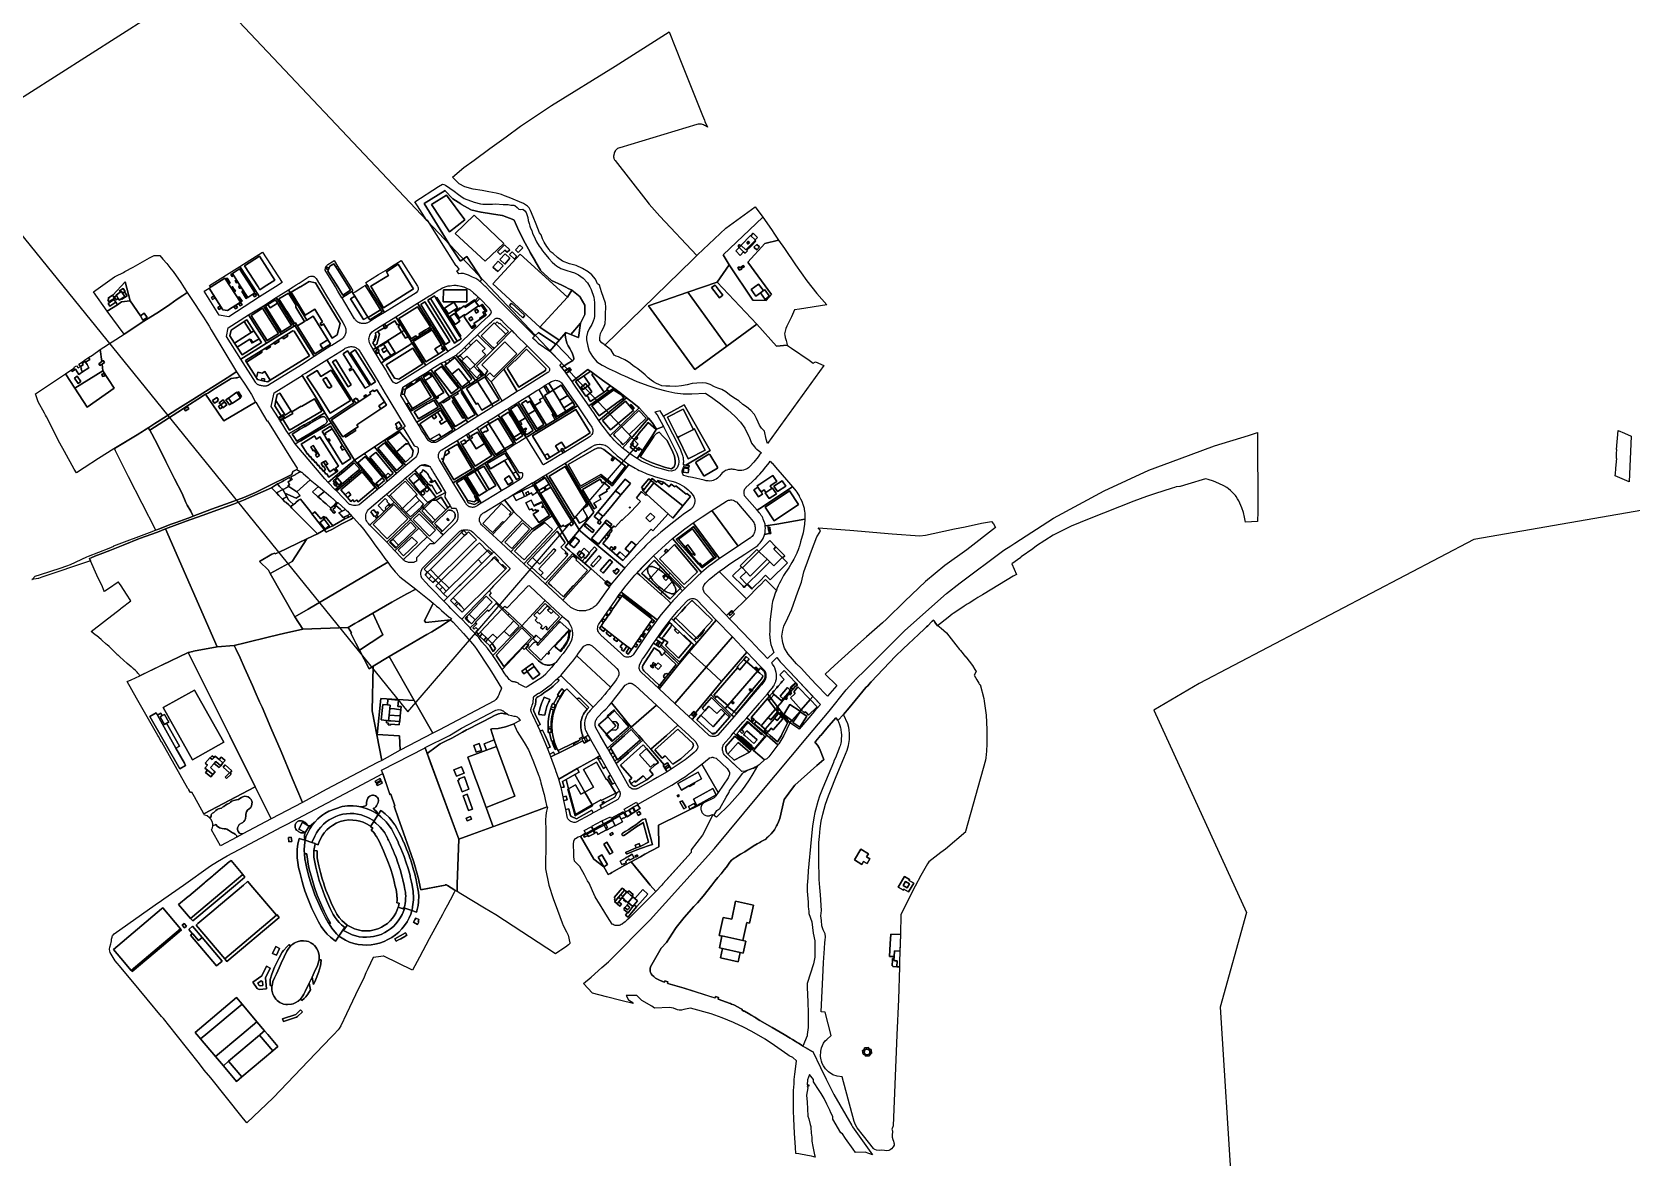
# Model space of a CAD drawing. Header units: millimetres. Extents: x 1888 to 2040, y 1705 to 1894.
# Drawn here: x 1930.301 to 1932.973, y 1831.272 to 1833.154 of the extents above; entities that cross this region are included whole.
import ezdxf

# ---------------------------------------------------------------- set-up
doc = ezdxf.new("R2010")
doc.units = ezdxf.units.MM
doc.linetypes.add('HIDDEN', pattern=[0.375, 0.25, -0.125])

# ---------------------------------------------------------------- blocks, each defined once
blk = doc.blocks.new('mall')
at = {"linetype": 'Continuous'}
for p, q in [((-19556.1, 56805.2), (-19186.5, 56856.3)), ((-19186.5, 56856.3), (-19168.5, 56670.5)), ((-20377.9, 56041.8), (-19556.1, 56805.2)), ((-23981.1, 56665.3), (-23626.8, 56704.8)), ((-23626.8, 56704.8), (-23577.1, 56249)), ((-24445, 56408.9), (-23981.1, 56665.3)), ((-19168.5, 56670.5), (-19342.3, 56321.2)), ((-24687.9, 56168.5), (-24445, 56408.9)), ((-25595.7, 56295.7), (-25283.5, 56386.8)), ((-25283.5, 56386.8), (-25247.1, 56337.1)), ((-25247.1, 56337.1), (-24805.1, 56378.9)), ((-24805.1, 56378.9), (-24687.9, 56168.5)), ((-19342.3, 56321.2), (-19166.2, 56149.4)), ((-25942.2, 55794.4), (-25595.7, 56295.7)), ((-23577.1, 56249), (-23639.5, 56137.7)), ((-23639.5, 56137.7), (-24054.2, 55548.1)), ((-22412.8, 55902.5), (-21926, 56149.4)), ((-21926, 56149.4), (-22010.5, 55856)), ((-19166.2, 56149.4), (-19302.4, 55932.5)), ((-20926.1, 55882.8), (-20377.9, 56041.8)), ((-27631.4, 55484), (-26230.8, 55963.9)), ((-26230.8, 55963.9), (-26264.4, 55806.7)), ((-19302.4, 55932.5), (-19383.4, 55713.8)), ((-23098.2, 55294.7), (-22412.8, 55902.5)), ((-21869.8, 55523.1), (-20926.1, 55882.8)), ((-22010.5, 55856), (-21869.8, 55523.1)), ((-26264.4, 55806.7), (-25942.2, 55794.4)), ((-19383.4, 55713.8), (-19827.5, 55285)), ((-24054.2, 55548.1), (-24409, 55188.6)), ((-28023, 55245.1), (-27631.4, 55484)), ((-23297.5, 55125.4), (-23098.2, 55294.7)), ((-19827.5, 55285), (-20285, 54453.9)), ((-27961.5, 55149.5), (-28023, 55245.1)), ((-24409, 55188.6), (-24395, 55043.1)), ((-28836.6, 54361), (-27961.5, 55149.5)), ((-24395, 55043.1), (-23297.5, 55125.4)), ((-20285, 54453.9), (-20492.9, 54085.3)), ((-29365.5, 54150.3), (-28836.6, 54361)), ((-29937.1, 54106.2), (-29684.5, 54289.1)), ((-29684.5, 54289.1), (-29710, 54038)), ((-29621.3, 53804.6), (-29436.3, 54196)), ((-29436.3, 54196), (-29365.5, 54150.3)), ((-29987.5, 53868.5), (-29937.1, 54106.2)), ((-20492.9, 54085.3), (-20752.7, 53781.7)), ((-29710, 54038), (-29987.5, 53868.5)), ((-29677.7, 53212.4), (-29621.3, 53804.6)), ((-22359.5, 53789.6), (-22442.3, 53563.2)), ((-22293.9, 53617.4), (-22359.5, 53789.6)), ((-20752.7, 53781.7), (-20937.5, 53769.6)), ((-20937.5, 53769.6), (-21595.3, 53395.7)), ((-22184.4, 53424.3), (-22293.9, 53617.4)), ((-22442.3, 53563.2), (-22359.4, 53343.2)), ((-21900.7, 53082.3), (-22184.4, 53424.3)), ((-21595.3, 53395.7), (-21900.7, 53082.3)), ((-22359.4, 53343.2), (-22471, 53158.9)), ((-23388.1, 53226.6), (-23486.5, 53090.2)), ((-23198.6, 53049.1), (-23388.1, 53226.6)), ((-29793.1, 53031.9), (-29677.7, 53212.4)), ((-22471, 53158.9), (-23198.6, 53049.1)), ((-23486.5, 53090.2), (-23073.2, 52727.7)), ((-29847.8, 52888.1), (-29793.1, 53031.9)), ((-30090.6, 52638.2), (-29847.8, 52888.1)), ((-23483, 52724.3), (-23819.6, 52558.4)), ((-23073.2, 52727.7), (-23483, 52724.3)), ((-41786.2, 51921.3), (-41206.4, 52681.9)), ((-41206.4, 52681.9), (-41048.1, 52644.2)), ((-41048.1, 52644.2), (-41491.7, 52125.4)), ((-30779.3, 51942.3), (-30090.6, 52638.2)), ((-23819.6, 52558.4), (-23935.1, 52383.7)), ((-34980.1, 51952.6), (-34469.5, 52410.3)), ((-34469.5, 52410.3), (-33678.3, 52353.7)), ((-23935.1, 52383.7), (-24207.4, 52342.5)), ((-33678.3, 52353.7), (-34047.5, 51823.6)), ((-24207.4, 52342.5), (-24337.6, 52050.9)), ((-32011.5, 51717.7), (-31497.4, 52263.5)), ((-31497.4, 52263.5), (-31492.6, 52050.9)), ((-43096.6, 52140.9), (-42997.7, 52191)), ((-42997.7, 52191), (-42187.5, 52155.5)), ((-42187.5, 52155.5), (-42536, 51665.8)), ((-45493.6, 50709.1), (-43096.6, 52140.9)), ((-41491.7, 52125.4), (-41744.1, 51455.9)), ((-40009.9, 51938.9), (-39196.6, 52049.1)), ((-39196.6, 52049.1), (-39060.4, 51859.9)), ((-31492.6, 52050.9), (-31228.1, 51710.8)), ((-24337.6, 52050.9), (-24615.5, 51959.8)), ((-24615.5, 51959.8), (-25425, 51418.7)), ((-40565.5, 51732), (-40009.9, 51938.9)), ((-35898.2, 50974.3), (-34980.1, 51952.6)), ((-31053.1, 51801.5), (-30779.3, 51942.3)), ((-41870.9, 51675.8), (-41786.2, 51921.3)), ((-39060.4, 51859.9), (-38892.7, 51858.5)), ((-38892.7, 51858.5), (-38764.3, 51700)), ((-34047.5, 51823.6), (-34138, 51606.8)), ((-31165.4, 51753.2), (-31053.1, 51801.5)), ((-32666.9, 51679), (-32320.6, 51787.5)), ((-32320.6, 51787.5), (-32011.5, 51717.7)), ((-33191.3, 51734.7), (-32770.2, 51751.4)), ((-32770.2, 51751.4), (-32666.9, 51679)), ((-31228.1, 51710.8), (-31165.4, 51753.2)), ((-41029.1, 51404.7), (-40565.5, 51732)), ((-33620.2, 51319.3), (-33191.3, 51734.7)), ((-38764.3, 51700), (-39217.7, 50811.4)), ((-42536, 51665.8), (-42384.6, 51488.2)), ((-42384.6, 51488.2), (-41870.9, 51675.8)), ((-34138, 51606.8), (-34499.1, 51368)), ((-41744.1, 51455.9), (-41029.1, 51404.7)), ((-25425, 51418.7), (-25580.8, 51307)), ((-34499.1, 51368), (-34099.2, 51034.2)), ((-34099.2, 51034.2), (-33620.2, 51319.3)), ((-25580.8, 51307), (-25576.5, 51209.4)), ((-25576.5, 51209.4), (-26319, 50601.4)), ((-28942.1, 51134.4), (-29756.8, 50886.4)), ((-28300.9, 50945.1), (-28942.1, 51134.4)), ((-36378.6, 50572.2), (-35898.2, 50974.3)), ((-27861.9, 50385.3), (-28300.9, 50945.1)), ((-29756.8, 50886.4), (-30050, 50398.8)), ((-39217.7, 50811.4), (-39505.6, 50000)), ((-45969, 50473.8), (-45493.6, 50709.1)), ((-26319, 50601.4), (-26807, 50286)), ((-36864, 50430.7), (-36378.6, 50572.2)), ((-27557.5, 50520.5), (-27861.9, 50385.3)), ((-27322.5, 50394.8), (-27557.5, 50520.5)), ((-46496.2, 50316.7), (-45969, 50473.8)), ((-37221.3, 50199.5), (-36864, 50430.7)), ((-30050, 50398.8), (-30064.9, 49477.2)), ((-26807, 50286), (-27322.5, 50394.8)), ((-46885.3, 49526.1), (-46496.2, 50316.7)), ((-38286.8, 50222.7), (-37778.2, 50287.6)), ((-37778.2, 50287.6), (-37221.3, 50199.5)), ((-28053.8, 50263.9), (-27551.2, 49961.1)), ((-28007.6, 49737.3), (-28053.8, 50263.9)), ((-38325.4, 50159.9), (-38286.8, 50222.7)), ((-39410.2, 49969.7), (-39092.8, 50160.5)), ((-39410.2, 49969.7), (-39092.8, 50160.5)), ((-39092.8, 50160.5), (-39200, 49859.3)), ((-39092.8, 50160.5), (-39200, 49859.3)), ((-38550.7, 49993.8), (-38325.4, 50159.9)), ((-39505.6, 50000), (-39472, 50020.9)), ((-39505.6, 50000), (-39472, 50020.9)), ((-39472, 50020.9), (-39410.2, 49969.7)), ((-39472, 50020.9), (-39410.2, 49969.7)), ((-39878.5, 49855), (-39505.6, 50000)), ((-38712.4, 49914.6), (-38550.7, 49993.8)), ((-27551.2, 49961.1), (-27409.8, 49875.4)), ((-38909.7, 49726.2), (-38712.4, 49914.6)), ((-27409.8, 49875.4), (-27397.3, 49649.3)), ((-39799.9, 49757.6), (-39878.5, 49855)), ((-39200, 49859.3), (-38940.3, 49790.5)), ((-39200, 49859.3), (-38940.3, 49790.5)), ((-38940.3, 49790.5), (-39206.5, 49593)), ((-38940.3, 49790.5), (-38909.7, 49726.2)), ((-53542.6, 49056.6), (-52844.4, 49744.9)), ((-52844.4, 49744.9), (-52665.8, 49448.5)), ((-40022.3, 49430.4), (-39799.9, 49757.6)), ((-27397.3, 49649.3), (-28007.6, 49737.3)), ((-39206.5, 49593), (-39384.9, 49323.9)), ((-47362.1, 49177.7), (-46885.3, 49526.1)), ((-30064.9, 49477.2), (-30366.6, 49120.4)), ((-52665.8, 49448.5), (-52132.1, 49027)), ((-40566.8, 49053.8), (-40022.3, 49430.4)), ((-39487.9, 49444.5), (-40154.6, 48938.3)), ((-39384.9, 49323.9), (-39487.9, 49444.5)), ((-47446.6, 48897.7), (-47362.1, 49177.7)), ((-30366.6, 49120.4), (-30594.7, 49048.2)), ((-53568.1, 48788.3), (-53542.6, 49056.6)), ((-40154.6, 48938.3), (-40566.8, 49053.8)), ((-30594.7, 49048.2), (-31233.9, 48783.5)), ((-52132.1, 49027), (-51884.1, 48980)), ((-51884.1, 48980), (-51614.7, 48831.5)), ((-47699.5, 48749.3), (-47446.6, 48897.7)), ((-51614.7, 48831.5), (-51252.4, 48800.2)), ((-53693.4, 48678.7), (-53568.1, 48788.3)), ((-51252.4, 48800.2), (-51265.1, 48646.9)), ((-31233.9, 48783.5), (-31490.8, 48255.8)), ((-48043.9, 48204), (-47699.5, 48749.3)), ((-54195.3, 48393.4), (-53693.4, 48678.7)), ((-51265.1, 48646.9), (-51244.9, 48392.1)), ((-34408.7, 48657.5), (-34500.2, 48241.5)), ((-34198.2, 48590.4), (-34408.7, 48657.5)), ((-34095.7, 48562.8), (-34198.2, 48590.4)), ((-34137.7, 48166.1), (-34095.7, 48562.8)), ((-54607.2, 47593.1), (-54195.3, 48393.4)), ((-51244.9, 48392.1), (-51036.1, 48168.7)), ((-35291.7, 48355.6), (-35807, 48074.1)), ((-34500.2, 48241.5), (-35291.7, 48355.6)), ((-32402.3, 48358), (-32582.3, 48093.9)), ((-31974.3, 48133.4), (-32402.3, 48358)), ((-31490.8, 48255.8), (-31974.3, 48133.4)), ((-48437.2, 47934.4), (-48043.9, 48204)), ((-35171, 48210.4), (-35679.8, 47779.5)), ((-35679.8, 47779.5), (-35171, 48210.4)), ((-34367.2, 47897.1), (-35171, 48210.4)), ((-35171, 48210.4), (-34367.2, 47897.1)), ((-51036.1, 48168.7), (-50646.8, 48055.1)), ((-35927.5, 48171.4), (-36251.5, 47746.9)), ((-35807, 48074.1), (-35927.5, 48171.4)), ((-34160.2, 48072.1), (-34137.7, 48166.1)), ((-50646.8, 48055.1), (-50031.4, 48110.9)), ((-50031.4, 48110.9), (-49779.4, 48029.4)), ((-33842.1, 48115.4), (-34160.2, 48072.1)), ((-33847.4, 47940.1), (-33842.1, 48115.4)), ((-32582.3, 48093.9), (-32480.8, 47610.5)), ((-49779.4, 48029.4), (-49052.9, 47945.7)), ((-49052.9, 47945.7), (-48437.2, 47934.4)), ((-33847.4, 47940.1), (-34367.2, 47897.1)), ((-34367.2, 47897.1), (-33847.4, 47940.1)), ((-33821.1, 47682.5), (-33847.4, 47940.1)), ((-33597.1, 47888.3), (-33778, 47862.7)), ((-33399.1, 47511.6), (-33597.1, 47888.3)), ((-33778, 47862.7), (-33821.1, 47682.5)), ((-36943.4, 47771.3), (-37178.3, 47439)), ((-36738.3, 47503.8), (-36943.4, 47771.3)), ((-35679.8, 47779.5), (-35853.8, 47478.1)), ((-35853.8, 47478.1), (-35679.8, 47779.5)), ((-36251.5, 47746.9), (-36169.1, 47645.6)), ((-36501, 47713.4), (-36738.3, 47503.8)), ((-36169.1, 47645.6), (-36501, 47713.4)), ((-32480.8, 47610.5), (-32267.2, 46730)), ((-54835.1, 47000.3), (-54607.2, 47593.1)), ((-33290.2, 47469.8), (-33784.2, 47539)), ((-33784.2, 47539), (-33399.1, 47511.6)), ((-35853.8, 47478.1), (-35267.2, 47146.8)), ((-35267.2, 47146.8), (-35853.8, 47478.1)), ((-33169.5, 47316.9), (-33290.2, 47469.8)), ((-37178.3, 47439), (-36977.7, 47336.3)), ((-35845.9, 47403.4), (-35968.6, 47150.1)), ((-35968.6, 47150.1), (-35845.9, 47403.4)), ((-35717.3, 47223.8), (-35845.9, 47403.4)), ((-35845.9, 47403.4), (-35717.3, 47223.8)), ((-36977.7, 47336.3), (-36682, 47283.7)), ((-35612.9, 47312.3), (-35717.3, 47223.8)), ((-35717.3, 47223.8), (-35612.9, 47312.3)), ((-35397, 47198.1), (-35612.9, 47312.3)), ((-35612.9, 47312.3), (-35397, 47198.1)), ((-32734.8, 47297.4), (-33169.5, 47316.9)), ((-36682, 47283.7), (-36661, 47258.8)), ((-32448.6, 46384.5), (-32734.8, 47297.4)), ((-36661, 47258.8), (-36312.3, 46816.6)), ((-35483.2, 46875.9), (-35397, 47198.1)), ((-35397, 47198.1), (-35483.2, 46875.9)), ((-35968.6, 47150.1), (-35726.1, 47057.1)), ((-35726.1, 47057.1), (-35968.6, 47150.1)), ((-35726.1, 47057.1), (-35547.3, 47132.4)), ((-35547.3, 47132.4), (-35726.1, 47057.1)), ((-35547.3, 47132.4), (-35716, 46919.2)), ((-35716, 46919.2), (-35547.3, 47132.4)), ((-35267.2, 47146.8), (-35608.3, 46716.5)), ((-35608.3, 46716.5), (-35267.2, 47146.8)), ((-36042.6, 47079), (-36222.2, 46762.3)), ((-36222.2, 46762.3), (-36042.6, 47079)), ((-35716, 46919.2), (-36042.6, 47079)), ((-36042.6, 47079), (-35716, 46919.2)), ((-55194.8, 46872.6), (-54835.1, 47000.3)), ((-55390.5, 46739.7), (-55194.8, 46872.6)), ((-37989, 46737), (-37612.2, 46872.4)), ((-37612.2, 46872.4), (-37078.2, 46380)), ((-35591.4, 46774), (-35483.2, 46875.9)), ((-35483.2, 46875.9), (-35591.4, 46774)), ((-36312.3, 46816.6), (-36261.1, 46710.8)), ((-36740.2, 46655.1), (-36696.9, 46770.2)), ((-36696.9, 46770.2), (-36327, 46738.9)), ((-36222.2, 46762.3), (-36088.3, 46653.5)), ((-36088.3, 46653.5), (-36222.2, 46762.3)), ((-35608.3, 46716.5), (-35591.4, 46774)), ((-35591.4, 46774), (-35608.3, 46716.5)), ((-56180.4, 46509), (-55390.5, 46739.7)), ((-37652, 46397.1), (-37989, 46737)), ((-36327, 46738.9), (-36550.2, 45098.2)), ((-32267.2, 46730), (-32310.6, 46204.9)), ((-36261.1, 46710.8), (-36346.7, 46474.5)), ((-36088.3, 46653.5), (-36261.1, 46710.8)), ((-36261.1, 46710.8), (-36088.3, 46653.5)), ((-37078.2, 46380), (-37007, 46659.9)), ((-37007, 46659.9), (-36740.2, 46655.1)), ((-57033.7, 45946.7), (-56764.2, 46625.8)), ((-56764.2, 46625.8), (-56615, 46509.4)), ((-56615, 46509.4), (-56313.8, 46413.6)), ((-56313.8, 46413.6), (-56180.4, 46509)), ((-36346.7, 46474.5), (-36428, 45045)), ((-37311.3, 46074.6), (-37652, 46397.1)), ((-32310.6, 46204.9), (-32448.6, 46384.5)), ((-37175.6, 46008), (-37311.3, 46074.6)), ((-37142.2, 45774.4), (-37175.6, 46008)), ((-36607.6, 45992.7), (-36978.8, 45897.5)), ((-36666.9, 45617), (-36607.6, 45992.7)), ((-59270.4, 45745.4), (-58573.7, 45952.8)), ((-58573.7, 45952.8), (-58347.3, 45618.3)), ((-57448.5, 45793.9), (-57033.7, 45946.7)), ((-36978.8, 45897.5), (-37142.2, 45774.4)), ((-58347.3, 45618.3), (-57601.1, 45812.5)), ((-57601.1, 45812.5), (-57448.5, 45793.9)), ((-59605.3, 45623.5), (-59270.4, 45745.4)), ((-60019.7, 45386.5), (-59605.3, 45623.5)), ((-36673.2, 45329.6), (-36666.9, 45617)), ((-60385.7, 44984.8), (-60019.7, 45386.5)), ((-36836.1, 45112.6), (-36673.2, 45329.6)), ((-22127.2, 44983.6), (-21708.7, 45167)), ((-21708.7, 45167), (-21278.2, 44800.7)), ((-36724.7, 44917.5), (-36836.1, 45112.6)), ((-36550.2, 45098.2), (-36471, 44027.6)), ((-36428, 45045), (-36445.7, 44338)), ((-60838.3, 44743.8), (-60597.5, 45020.5)), ((-60597.5, 45020.5), (-60385.7, 44984.8)), ((-22277.5, 44933.2), (-22127.2, 44983.6)), ((-22282.1, 44678.4), (-22277.5, 44933.2)), ((-36690.8, 44164.8), (-36724.7, 44917.5)), ((-21278.2, 44800.7), (-20919.6, 44742.5)), ((-60958.4, 44325.7), (-60838.3, 44743.8)), ((-20919.6, 44742.5), (-20562.7, 44634.6)), ((-22481.5, 44516.8), (-22282.1, 44678.4)), ((-20562.7, 44634.6), (-20393.7, 44357.4)), ((-22547.8, 44424.6), (-22481.5, 44516.8)), ((-22529.3, 44135.4), (-22547.8, 44424.6)), ((-20393.7, 44357.4), (-20871.1, 44139.2)), ((-61139.8, 43980.2), (-60958.4, 44325.7)), ((-36445.7, 44338), (-36213.8, 43518.3)), ((-36471, 44027.6), (-36690.8, 44164.8)), ((-22287.1, 44090.3), (-22529.3, 44135.4)), ((-20871.1, 44139.2), (-21693.2, 43421.8)), ((-22577.6, 43867), (-22287.1, 44090.3)), ((-61591, 43879), (-61139.8, 43980.2)), ((-62480.8, 42952.5), (-61591, 43879)), ((-22723.7, 43720.9), (-22577.6, 43867)), ((-23411.1, 43561.4), (-22723.7, 43720.9)), ((-23590, 43507.2), (-23411.1, 43561.4)), ((-36213.8, 43518.3), (-36322.3, 43469.9)), ((-23847.7, 43176.8), (-23590, 43507.2)), ((-36322.3, 43469.9), (-36175.4, 43435.8)), ((-36175.4, 43435.8), (-36147.5, 43195.7)), ((-44915.2, 43352.6), (-44768.8, 43422.1)), ((-44768.8, 43422.1), (-44091.9, 43367)), ((-21693.2, 43421.8), (-22199.5, 43278.3)), ((-44091.9, 43367), (-44000.4, 43355.8)), ((-44000.4, 43355.8), (-44071.4, 43037.5)), ((-44836.5, 42806.9), (-44915.2, 43352.6)), ((-22199.5, 43278.3), (-22365, 43199.2)), ((-36147.5, 43195.7), (-36080.7, 42970.6)), ((-22365, 43199.2), (-22286.2, 42628.5)), ((-24398.8, 42803.2), (-23847.7, 43176.8)), ((-44071.4, 43037.5), (-43940.4, 42727.6)), ((-62485.9, 42822.3), (-62480.8, 42952.5)), ((-36080.7, 42970.6), (-35417.2, 41475)), ((-24829.8, 42443.4), (-24567, 42909.9)), ((-24567, 42909.9), (-24457.7, 42772.3)), ((-63380.5, 42550.9), (-62485.9, 42822.3)), ((-44953.4, 42695.6), (-44836.5, 42806.9)), ((-24457.7, 42772.3), (-24398.8, 42803.2)), ((-43940.4, 42727.6), (-43727.6, 42606.4)), ((-44881, 42525.1), (-44953.4, 42695.6)), ((-25261.2, 42583.7), (-25034.8, 42687.9)), ((-25034.8, 42687.9), (-24829.8, 42443.4)), ((-43727.6, 42606.4), (-43995.8, 42353.9)), ((-22286.2, 42628.5), (-22117.9, 42512.2)), ((-25435.9, 42445.2), (-25261.2, 42583.7)), ((-64562.9, 42301.6), (-63380.5, 42550.9)), ((-45084.1, 42346.3), (-44881, 42525.1)), ((-22117.9, 42512.2), (-22559.9, 42474.3)), ((-22559.9, 42474.3), (-22489.6, 42097.2)), ((-25809, 41919), (-25435.9, 42445.2)), ((-45079, 42049.3), (-45084.1, 42346.3)), ((-43995.8, 42353.9), (-44137.9, 42144.6)), ((-65375.8, 42090), (-64562.9, 42301.6)), ((-44137.9, 42144.6), (-44979.9, 41632)), ((-22489.6, 42097.2), (-22399.1, 41890.6)), ((-65442.5, 41233.4), (-65375.8, 42090)), ((-45170.1, 41964.7), (-45079, 42049.3)), ((-25884, 42068.1), (-25820.7, 41968.7)), ((-25820.7, 41968.7), (-25884, 42068.1)), ((-44979.9, 41632), (-45170.1, 41964.7)), ((-25896.6, 41905.2), (-25809, 41919)), ((-26187.8, 41819.9), (-25896.6, 41905.2)), ((-22399.1, 41890.6), (-22927.4, 41557.3)), ((-26311.3, 41714.1), (-26187.8, 41819.9)), ((-27257.9, 41586.3), (-27123.4, 41759.2)), ((-27123.4, 41759.2), (-26900.4, 41674.8)), ((-26541.3, 41581.1), (-26311.3, 41714.1)), ((-26900.4, 41674.8), (-26541.3, 41581.1)), ((-27583.7, 41123.5), (-27257.9, 41586.3)), ((-27583.7, 41123.5), (-27257.9, 41586.3)), ((-27257.9, 41586.3), (-27193.9, 41322.2)), ((-22927.4, 41557.3), (-22739.1, 41215)), ((-35417.2, 41475), (-34995.9, 40809.6)), ((-27193.9, 41322.2), (-27240.5, 41094)), ((-65729.6, 41081), (-65442.5, 41233.4)), ((-22739.1, 41215), (-22763.2, 40638.3)), ((-29964.4, 41002.8), (-29819.7, 41186.6)), ((-29819.7, 41186.6), (-29407.7, 41130.6)), ((-29407.7, 41130.6), (-29319.7, 40630.8)), ((-27923.4, 40808.1), (-27583.7, 41123.5)), ((-27923.4, 40808.1), (-27583.7, 41123.5)), ((-27240.5, 41094), (-27227.1, 40670.7)), ((-65917.6, 40494.1), (-65729.6, 41081)), ((-30125.4, 40794.1), (-29964.4, 41002.8)), ((-27999.3, 40725.5), (-28293.4, 40850.9)), ((-28293.4, 40850.9), (-27923.4, 40808.1)), ((-27999.3, 40725.5), (-28293.4, 40850.9)), ((-28293.4, 40850.9), (-27923.4, 40808.1)), ((-34995.9, 40809.6), (-34288.6, 40131.3)), ((-30273.9, 40468.5), (-30125.4, 40794.1)), ((-30273.9, 40468.5), (-30125.4, 40794.1)), ((-30125.4, 40794.1), (-29852.9, 40521.7)), ((-67672.5, 40392.3), (-67283.4, 40751.9)), ((-67283.4, 40751.9), (-66901.4, 40163.1)), ((-35140.6, 40635.5), (-35057.1, 40723.9)), ((-35057.1, 40723.9), (-34329.8, 40057.9)), ((-28473, 40534.2), (-28201.3, 40713.3)), ((-28473, 40534.2), (-28201.3, 40713.3)), ((-28219.7, 40577.2), (-27999.3, 40725.5)), ((-28219.7, 40577.2), (-27999.3, 40725.5)), ((-28201.3, 40713.3), (-28219.7, 40577.2)), ((-28201.3, 40713.3), (-28219.7, 40577.2)), ((-27227.1, 40670.7), (-27058, 40355.2)), ((-34963.8, 40316.2), (-35140.6, 40635.5)), ((-29319.7, 40630.8), (-29192, 40569.7)), ((-22763.2, 40638.3), (-22627.2, 40493.2)), ((-29229.5, 40396.5), (-29192, 40569.7)), ((-29192, 40569.7), (-28812, 40471.7)), ((-29192, 40569.7), (-28812, 40471.7)), ((-29852.9, 40521.7), (-30168.4, 40321.4)), ((-28562.2, 40445.7), (-28473, 40534.2)), ((-28562.2, 40445.7), (-28473, 40534.2)), ((-65957, 40371.4), (-65917.6, 40494.1)), ((-27058, 40355.2), (-26841.4, 40516.8)), ((-26841.4, 40516.8), (-26554.2, 40330.4)), ((-30701.2, 40139.4), (-30273.9, 40468.5)), ((-30701.2, 40139.4), (-30273.9, 40468.5)), ((-28812, 40471.7), (-28562.2, 40445.7)), ((-28812, 40471.7), (-28562.2, 40445.7)), ((-22627.2, 40493.2), (-22638.3, 40410.7)), ((-66547.8, 39926.8), (-66130.8, 40439.8)), ((-66130.8, 40439.8), (-65957, 40371.4)), ((-68198.8, 40022.6), (-67672.5, 40392.3)), ((-28717.3, 40178.9), (-29229.5, 40396.5)), ((-22638.3, 40410.7), (-22601.7, 40326.6)), ((-31866.7, 39928.5), (-31708.6, 40362)), ((-31866.7, 39928.5), (-31708.6, 40362)), ((-31708.6, 40362), (-31434, 40341.9)), ((-31708.6, 40362), (-31434, 40341.9)), ((-31434, 40341.9), (-31400.2, 40037.4)), ((-31434, 40341.9), (-31400.2, 40037.4)), ((-30332.3, 40334.2), (-30638, 40063)), ((-30168.4, 40321.4), (-30332.3, 40334.2)), ((-34470.2, 39915.6), (-34963.8, 40316.2)), ((-26554.2, 40330.4), (-26643.3, 40107.6)), ((-22601.7, 40326.6), (-22508.7, 39989.7)), ((-31133.5, 40049.8), (-30944, 40297.6)), ((-31133.5, 40049.8), (-30944, 40297.6)), ((-30944, 40297.6), (-30753.2, 40254.2)), ((-30944, 40297.6), (-30753.2, 40254.2)), ((-30753.2, 40254.2), (-30701.2, 40139.4)), ((-30753.2, 40254.2), (-30701.2, 40139.4)), ((-28607.6, 39957.1), (-28717.3, 40178.9)), ((-66901.4, 40163.1), (-66547.8, 39926.8)), ((-34288.6, 40131.3), (-34089.2, 39945.7)), ((-26643.3, 40107.6), (-27170.3, 39912.2)), ((-34329.8, 40057.9), (-34470.2, 39915.6)), ((-31259, 39982.3), (-31133.5, 40049.8)), ((-31259, 39982.3), (-31133.5, 40049.8)), ((-30638, 40063), (-30959.6, 39966.1)), ((-68630.5, 39814.2), (-68198.8, 40022.6)), ((-31400.2, 40037.4), (-31259, 39982.3)), ((-31400.2, 40037.4), (-31259, 39982.3)), ((-72084.7, 39511), (-71865.8, 40011.8)), ((-71865.8, 40011.8), (-71680.9, 40010.5)), ((-71680.9, 40010.5), (-71192.9, 39979.6)), ((-22508.7, 39989.7), (-21933.2, 40009)), ((-21933.2, 40009), (-21315.4, 39951.7)), ((-71192.9, 39979.6), (-71125.9, 39506.7)), ((-30959.6, 39966.1), (-31225.8, 39810)), ((-34089.2, 39945.7), (-33877.6, 39696.3)), ((-28224.5, 39956.5), (-28607.6, 39957.1)), ((-27800.3, 39703.1), (-28224.5, 39956.5)), ((-21315.4, 39951.7), (-21546.9, 39301.5)), ((-32310.5, 39850.3), (-31866.7, 39928.5)), ((-32310.5, 39850.3), (-31866.7, 39928.5)), ((-27170.3, 39912.2), (-27462.3, 39576)), ((-31479.7, 39893.4), (-32067.6, 39663.4)), ((-31225.8, 39810), (-31479.7, 39893.4)), ((-69342.6, 39660.4), (-69116.6, 39841.3)), ((-69116.6, 39841.3), (-69124.7, 39509.8)), ((-32427.5, 39460.8), (-32310.5, 39850.3)), ((-32427.5, 39460.8), (-32310.5, 39850.3)), ((-68757.3, 39612.6), (-68630.5, 39814.2)), ((-33877.6, 39696.3), (-33725.2, 39535)), ((-27462.3, 39576), (-27800.3, 39703.1)), ((-69452.2, 39447.4), (-69342.6, 39660.4)), ((-32067.6, 39663.4), (-32091.6, 39492.8)), ((-69066, 39186.2), (-68757.3, 39612.6)), ((-30649.4, 39633.9), (-30814.8, 39541.3)), ((-30465.7, 39479.3), (-30649.4, 39633.9)), ((-33725.2, 39535), (-32978.9, 39241.4)), ((-30814.8, 39541.3), (-30798.1, 39215.7)), ((-71886.6, 39119), (-72084.7, 39511)), ((-71125.9, 39506.7), (-70336.3, 39379.2)), ((-69124.7, 39509.8), (-69066, 39186.2)), ((-32091.6, 39492.8), (-32365.6, 39388.4)), ((-30798.1, 39215.7), (-30465.7, 39479.3)), ((-32641.5, 39305.1), (-32427.5, 39460.8)), ((-32365.6, 39388.4), (-32427.5, 39460.8)), ((-70336.3, 39379.2), (-69791.4, 39428.9)), ((-69791.4, 39428.9), (-69452.2, 39447.4)), ((-32978.9, 39241.4), (-32641.5, 39305.1)), ((-21546.9, 39301.5), (-22555.3, 38083.4)), ((-71745.3, 39075.4), (-71886.6, 39119)), ((-73650.8, 38974.9), (-73315.9, 39079.5)), ((-73315.9, 39079.5), (-73042.3, 38858.2)), ((-71770.8, 38803.3), (-71745.3, 39075.4)), ((-75078.1, 38908.6), (-74602.1, 39011.8)), ((-74602.1, 39011.8), (-74080.1, 38634.3)), ((-73874.2, 38638.9), (-73650.8, 38974.9)), ((-31118.6, 38867.8), (-30823.6, 38962.7)), ((-30823.6, 38962.7), (-30700.3, 38660.5)), ((-75591.3, 38167.4), (-75078.1, 38908.6)), ((-31426.1, 38596.6), (-31118.6, 38867.8)), ((-73042.3, 38858.2), (-72721.8, 38800)), ((-30700.3, 38660.5), (-30293.1, 38817.1)), ((-30293.1, 38817.1), (-30156.3, 38501.4)), ((-72721.8, 38800), (-72381.1, 38464)), ((-71670.4, 38525.8), (-71770.8, 38803.3)), ((-74080.1, 38634.3), (-73874.2, 38638.9)), ((-31431.4, 38504.7), (-31426.1, 38596.6)), ((-72023.7, 38413), (-71670.4, 38525.8)), ((-31249, 38206.4), (-31431.4, 38504.7)), ((-30156.3, 38501.4), (-30347.8, 38274.7)), ((-72381.1, 38464), (-72370.3, 38260.2)), ((-72343.8, 38228.5), (-72023.7, 38413)), ((-72370.3, 38260.2), (-72343.8, 38228.5)), ((-30347.8, 38274.7), (-30290.2, 38167.6)), ((-31067.9, 38184.1), (-31249, 38206.4)), ((-30694.4, 38204.5), (-30871.1, 38096.6)), ((-30470.5, 38009.9), (-30694.4, 38204.5)), ((-30871.1, 38096.6), (-31067.9, 38184.1)), ((-75476.4, 37633.3), (-75591.3, 38167.4)), ((-30290.2, 38167.6), (-30383.2, 38081.1)), ((-30383.2, 38081.1), (-30470.5, 38009.9)), ((-22555.3, 38083.4), (-22814.9, 37737.6)), ((-22814.9, 37737.6), (-23606.3, 36560.5)), ((-75653, 37056), (-75476.4, 37633.3)), ((-75422.9, 36328.8), (-75653, 37056)), ((-30173.3, 36765.7), (-29587.5, 37055.1)), ((-29587.5, 37055.1), (-29330.7, 36728.4)), ((-76737, 36529.2), (-76551.5, 36824.9)), ((-76551.5, 36824.9), (-76186, 36487.1)), ((-29330.7, 36728.4), (-29212.9, 36811.2)), ((-29212.9, 36811.2), (-28776, 36306.9)), ((-30532.8, 36607.3), (-30173.3, 36765.7)), ((-30528.2, 36446.4), (-30532.8, 36607.3)), ((-23606.3, 36560.5), (-23830.6, 36427.5)), ((-76626.6, 36146.5), (-76737, 36529.2)), ((-76186, 36487.1), (-75422.9, 36328.8)), ((-29661.1, 36468.6), (-30267.4, 36265.2)), ((-29661.1, 36468.6), (-30267.4, 36265.2)), ((-29692.3, 36202.2), (-29661.1, 36468.6)), ((-29692.3, 36202.2), (-29661.1, 36468.6)), ((-31049.9, 36312.4), (-30528.2, 36446.4)), ((-30267.4, 36265.2), (-30528.2, 36446.4)), ((-30267.4, 36265.2), (-30528.2, 36446.4)), ((-30528.2, 36446.4), (-30267.4, 36265.2)), ((-29500.9, 36430.8), (-29595.9, 35957.3)), ((-29500.9, 36430.8), (-29595.9, 35957.3)), ((-29308.2, 36404.7), (-29500.9, 36430.8)), ((-29308.2, 36404.7), (-29500.9, 36430.8)), ((-29008.4, 36271.6), (-29308.2, 36404.7)), ((-29008.4, 36271.6), (-29308.2, 36404.7)), ((-23830.6, 36427.5), (-23872.1, 36339.3)), ((-28776, 36306.9), (-28557.1, 36357.5)), ((-28557.1, 36357.5), (-28464.6, 36133.7)), ((-23872.1, 36339.3), (-24283.6, 36284.2)), ((-32120.2, 36134.4), (-31049.9, 36312.4)), ((-29068.7, 36129.6), (-29008.4, 36271.6)), ((-29068.7, 36129.6), (-29008.4, 36271.6)), ((-24283.6, 36284.2), (-24423, 35925.5)), ((-30267.4, 36265.2), (-30989.6, 35328.2)), ((-30267.4, 36265.2), (-30989.6, 35328.2)), ((-26849.9, 36068.4), (-25996.9, 36268.7)), ((-25996.9, 36268.7), (-25869.7, 36099.7)), ((-29865.3, 36105.8), (-29692.3, 36202.2)), ((-29865.3, 36105.8), (-29692.3, 36202.2)), ((-76669.3, 35897.3), (-76626.6, 36146.5)), ((-32329.7, 35677.7), (-32120.2, 36134.4)), ((-28785.8, 35960.4), (-29068.7, 36129.6)), ((-28785.8, 35960.4), (-29068.7, 36129.6)), ((-28464.6, 36133.7), (-28644.1, 36107.9)), ((-28286.3, 35912.1), (-28037.6, 36125.6)), ((-28037.6, 36125.6), (-27841.9, 35840.8)), ((-29612.1, 35738.8), (-29865.3, 36105.8)), ((-29612.1, 35738.8), (-29865.3, 36105.8)), ((-28644.1, 36107.9), (-28785.8, 35960.4)), ((-27120.2, 35987), (-27055.9, 36100.2)), ((-27055.9, 36100.2), (-26849.9, 36068.4)), ((-25869.7, 36099.7), (-26378.8, 35936.3)), ((-25889.2, 36048.7), (-26343.4, 35742.5)), ((-25574.6, 36030.7), (-25889.2, 36048.7)), ((-25242.1, 35823), (-25574.6, 36030.7)), ((-27841.9, 35840.8), (-27120.2, 35987)), ((-29595.9, 35957.3), (-29290, 35738.1)), ((-29595.9, 35957.3), (-29290, 35738.1)), ((-28372.4, 35570.7), (-28785.8, 35960.4)), ((-26378.8, 35936.3), (-26429.1, 35755.3)), ((-24423, 35925.5), (-24847.9, 35901)), ((-76628.6, 35736.5), (-76669.3, 35897.3)), ((-27873.5, 35704.2), (-28286.3, 35912.1)), ((-24847.9, 35901), (-25180.9, 35786.8)), ((-26605.1, 35873.8), (-27764, 35477.1)), ((-26605.1, 35873.8), (-27764, 35477.1)), ((-26429.1, 35755.3), (-26605.1, 35873.8)), ((-26429.1, 35755.3), (-26605.1, 35873.8)), ((-25180.9, 35786.8), (-25242.1, 35823)), ((-76806, 35353.3), (-76628.6, 35736.5)), ((-29290, 35738.1), (-29612.1, 35738.8)), ((-29290, 35738.1), (-29612.1, 35738.8)), ((-26343.4, 35742.5), (-26429.1, 35755.3)), ((-32608.1, 35328.8), (-32448, 35700.3)), ((-32448, 35700.3), (-32329.7, 35677.7)), ((-27873.6, 35506.3), (-27873.5, 35704.2)), ((-28313.6, 35327.3), (-28372.4, 35570.7)), ((-25024.8, 35400.4), (-25006.4, 35559.4)), ((-25006.4, 35559.4), (-24766, 35495.1)), ((-27873.6, 35506.3), (-27927.5, 35378.8)), ((-27764, 35477.1), (-27873.6, 35506.3)), ((-27764, 35477.1), (-27873.6, 35506.3)), ((-24766, 35495.1), (-25024.8, 35400.4)), ((-27927.5, 35378.8), (-28140.4, 35327.2)), ((-77213.5, 35065.8), (-76806, 35353.3)), ((-32640.8, 35181.3), (-32608.1, 35328.8)), ((-31328, 34405), (-30989.6, 35328.2)), ((-30989.6, 35328.2), (-31328, 34405)), ((-28654.6, 35020.9), (-28313.6, 35327.3)), ((-28140.4, 35327.2), (-28654.6, 35020.9)), ((-33035.7, 35119.6), (-32640.8, 35181.3)), ((-80192.3, 34637.8), (-79765.5, 35148.9)), ((-79765.5, 35148.9), (-79122.1, 35049.2)), ((-32930, 34831), (-33035.7, 35119.6)), ((-79122.1, 35049.2), (-79171.9, 34671.1)), ((-77457.1, 34933.3), (-77213.5, 35065.8)), ((-77836.6, 34741.2), (-77457.1, 34933.3)), ((-33054.7, 34574.1), (-33047.9, 34831.5)), ((-33047.9, 34831.5), (-32930, 34831)), ((-31716.6, 34829.6), (-32241.8, 34678.7)), ((-31908.7, 34285.9), (-31716.6, 34829.6)), ((-78048.9, 34501.8), (-77836.6, 34741.2)), ((-79171.9, 34671.1), (-78924.4, 34282.5)), ((-32241.8, 34678.7), (-32466.3, 34136.5)), ((-80984.8, 34143.3), (-80192.3, 34637.8)), ((-33185.6, 33994.9), (-33054.7, 34574.1)), ((-78924.4, 34282.5), (-78048.9, 34501.8)), ((-31640.6, 32658.8), (-31328, 34405)), ((-31328, 34405), (-31640.6, 32658.8)), ((-32794.9, 34277.7), (-32908.7, 33885.5)), ((-32466.3, 34136.5), (-32794.9, 34277.7)), ((-32296.6, 32649.4), (-31908.7, 34285.9)), ((-81572.8, 33912), (-80984.8, 34143.3)), ((-32908.7, 33885.5), (-33185.6, 33994.9)), ((-81565.1, 33566.2), (-81572.8, 33912)), ((-82713.6, 32961.1), (-81565.1, 33566.2)), ((-61172.6, 33501.9), (-61432.9, 33474.1)), ((-61329.8, 33256), (-61172.6, 33501.9)), ((-61432.9, 33474.1), (-61329.8, 33256)), ((-82970.1, 32684.1), (-82713.6, 32961.1)), ((-83873.3, 32912.1), (-83974.9, 32502.2)), ((-83774.1, 32376.5), (-83873.3, 32912.1)), ((-83608.9, 32317.8), (-83230.6, 32751.4)), ((-83230.6, 32751.4), (-82970.1, 32684.1)), ((-32603.3, 32514.3), (-32296.6, 32649.4)), ((-31651.7, 32269.7), (-31640.6, 32658.8)), ((-31640.6, 32658.8), (-31651.7, 32269.7)), ((-83974.9, 32502.2), (-83774.1, 32376.5)), ((-32540.2, 32116.6), (-32603.3, 32514.3)), ((-44043.7, 32008.1), (-43724.5, 32402.6)), ((-43724.5, 32402.6), (-43488.8, 31871.5)), ((-83762.2, 32241.4), (-83608.9, 32317.8)), ((-31552.8, 31721.8), (-31651.7, 32269.7)), ((-31651.7, 32269.7), (-31552.8, 31721.8)), ((-83855.1, 32120.6), (-83762.2, 32241.4)), ((-84065.4, 31706.1), (-83855.1, 32120.6)), ((-32399.9, 31977.1), (-32540.2, 32116.6)), ((-43658.5, 31366.2), (-44043.7, 32008.1)), ((-32117.4, 31634.4), (-32399.9, 31977.1)), ((-43488.8, 31871.5), (-43564.3, 31455)), ((-84849.5, 31124.5), (-84065.4, 31706.1)), ((-31083.8, 30029.3), (-31552.8, 31721.8)), ((-31552.8, 31721.8), (-31083.8, 30029.3)), ((-31961.8, 31007.8), (-32117.4, 31634.4)), ((-85247.3, 31362.5), (-84993.1, 31601.5)), ((-84993.1, 31601.5), (-84981.6, 31434)), ((-84981.6, 31434), (-84886.8, 31383.5)), ((-43564.3, 31455), (-43658.5, 31366.2)), ((-84886.8, 31383.5), (-84849.5, 31124.5)), ((-85341.5, 31114.3), (-85247.3, 31362.5)), ((-85746.7, 30668), (-85341.5, 31114.3)), ((-44394.7, 30478.8), (-43826.6, 31080.2)), ((-43826.6, 31080.2), (-43573.9, 30741.8)), ((-31673.3, 31064.5), (-31961.8, 31007.8)), ((-31381.4, 29891.5), (-31673.3, 31064.5)), ((-43573.9, 30741.8), (-43953.9, 30518.2)), ((-85883.2, 30202.9), (-85746.7, 30668)), ((-43953.9, 30518.2), (-43867.2, 30410.5)), ((-44065, 30234.7), (-44394.7, 30478.8)), ((-43867.2, 30410.5), (-44065, 30234.7)), ((-85527.8, 30277.3), (-85881.6, 30115.1)), ((-85320, 29740.6), (-85527.8, 30277.3)), ((-85881.6, 30115.1), (-85883.2, 30202.9)), ((-86072, 30020.3), (-85881.6, 30115.1)), ((-85881.6, 30115.1), (-86072, 30020.3)), ((-86020, 29715.5), (-86072, 30020.3)), ((-86072, 30020.3), (-86020, 29715.5)), ((-31083.8, 30029.3), (-31381.4, 29891.5)), ((-30794.9, 29995.4), (-31083.8, 30029.3)), ((-30969.1, 29789.5), (-30794.9, 29995.4)), ((-30840.3, 29344.8), (-30969.1, 29789.5)), ((-85452.7, 29456.7), (-85320, 29740.6)), ((-86305.7, 29385.5), (-86020, 29715.5)), ((-86020, 29715.5), (-86305.7, 29385.5)), ((-88014.4, 29345.9), (-87728.7, 29498.9)), ((-87728.7, 29498.9), (-87281.2, 29268)), ((-85375.8, 29338), (-85452.7, 29456.7)), ((-85101.7, 29477.8), (-85375.8, 29338)), ((-85053.1, 29387.9), (-85101.7, 29477.8)), ((-86569.5, 29323.5), (-86305.7, 29385.5)), ((-86305.7, 29385.5), (-86569.5, 29323.5)), ((-84992.5, 29174.2), (-85053.1, 29387.9)), ((-85980.1, 29349.8), (-86034.1, 29114.5)), ((-86034.1, 29114.5), (-85980.1, 29349.8)), ((-85752.8, 29210.5), (-85980.1, 29349.8)), ((-85980.1, 29349.8), (-85752.8, 29210.5)), ((-88244.6, 29032.5), (-88014.4, 29345.9)), ((-86510.8, 29109.9), (-86569.5, 29323.5)), ((-86569.5, 29323.5), (-86510.8, 29109.9)), ((-30840.3, 29344.8), (-31240.8, 29178.1)), ((-30539.9, 28689), (-30840.3, 29344.8)), ((-30539.9, 28689), (-30840.3, 29344.8)), ((-87281.2, 29268), (-87223.2, 28717.8)), ((-85727.4, 29269.3), (-85752.8, 29210.5)), ((-85752.8, 29210.5), (-85727.4, 29269.3)), ((-85682.6, 28639.2), (-85727.4, 29269.3)), ((-85727.4, 29269.3), (-85682.6, 28639.2)), ((-85287.7, 29021.3), (-84992.5, 29174.2)), ((-31240.8, 29178.1), (-30996.2, 28519.3)), ((-86211.7, 28907.1), (-86510.8, 29109.9)), ((-86510.8, 29109.9), (-86211.7, 28907.1)), ((-86034.1, 29114.5), (-86213.4, 29103)), ((-86213.4, 29103), (-86034.1, 29114.5)), ((-86213.4, 29103), (-86191.7, 28992.5)), ((-86191.7, 28992.5), (-86213.4, 29103)), ((-89126.2, 28425.1), (-88244.6, 29032.5)), ((-85396.7, 28457.4), (-85287.7, 29021.3)), ((-86191.7, 28992.5), (-86211.7, 28907.1)), ((-86211.7, 28907.1), (-86191.7, 28992.5)), ((-87223.2, 28717.8), (-86441.2, 28665.9)), ((-30996.2, 28519.3), (-30539.9, 28689)), ((-30272.5, 28208.9), (-30539.9, 28689)), ((-86441.2, 28665.9), (-86237.2, 28129.3)), ((-86017.2, 28201.3), (-85682.6, 28639.2)), ((-85682.6, 28639.2), (-86017.2, 28201.3)), ((-85779.8, 28113.3), (-85396.7, 28457.4)), ((-89472.9, 27209.4), (-89126.2, 28425.1)), ((-86237.2, 28129.3), (-86017.2, 28201.3)), ((-86017.2, 28201.3), (-86237.2, 28129.3)), ((-30272.5, 28208.9), (-30674.1, 27910.9)), ((-30126.1, 27969.1), (-30272.5, 28208.9)), ((-30126.1, 27969.1), (-30272.5, 28208.9)), ((-86237.2, 28129.3), (-86230.4, 28047.5)), ((-86206, 28018.7), (-85779.8, 28113.3)), ((-86230.4, 28047.5), (-86206, 28018.7)), ((-30567.7, 27734.8), (-30126.1, 27969.1)), ((-29811.2, 27463.4), (-30126.1, 27969.1)), ((-30674.1, 27910.9), (-30567.7, 27734.8)), ((-2215.4, 27914.7), (-3284.4, 27311.6)), ((-1884.1, 27904), (-2215.4, 27914.7)), ((-1477.4, 27505), (-1884.1, 27904)), ((-863.5, 26886.5), (-1477.4, 27505)), ((-28352.3, 25681.1), (-29811.2, 27463.4)), ((-3284.4, 27311.6), (-3659.7, 27099)), ((-89421.1, 27060.5), (-89472.9, 27209.4)), ((-3659.7, 27099), (-3705.7, 25914.9)), ((-89616.5, 26798.1), (-89421.1, 27060.5)), ((-814.3, 26682.9), (-863.5, 26886.5)), ((-79810.6, 26853.9), (-80037.4, 26860)), ((-80037.4, 26860), (-80037.2, 26702.1)), ((-79714.1, 26790.1), (-79810.6, 26853.9)), ((-89699.1, 26563), (-89616.5, 26798.1)), ((-79942.9, 26431.1), (-79714.1, 26790.1)), ((-80037.2, 26702.1), (-80204.4, 26582.1)), ((-575.8, 26610.5), (-814.3, 26682.9)), ((-461, 26285.4), (-575.8, 26610.5)), ((-80204.4, 26582.1), (-80111.5, 26531.7)), ((-89751.2, 26500.8), (-89699.1, 26563)), ((-80111.5, 26531.7), (-79942.9, 26431.1)), ((-89908.5, 26413), (-89751.2, 26500.8)), ((-89659.7, 26251), (-89908.5, 26413)), ((-51952.5, 26085.5), (-51636.5, 26424.7)), ((-51636.5, 26424.7), (-51548.4, 26368.5)), ((-51548.4, 26368.5), (-51725.5, 26206.3)), ((109.3, 25899.1), (-461, 26285.4)), ((-89599.8, 25751.6), (-89659.7, 26251)), ((-51725.5, 26206.3), (-51531.1, 25991.2)), ((-52211.7, 25956.7), (-52094, 26160.2)), ((-52094, 26160.2), (-51952.5, 26085.5)), ((-51531.1, 25991.2), (-51471, 26062.4)), ((-51471, 26062.4), (-51209.2, 25754.6)), ((-51927.3, 25679.7), (-52211.7, 25956.7)), ((-51209.2, 25754.6), (-51039.9, 25933.9)), ((-51039.9, 25933.9), (-51113.5, 25696.6)), ((-3705.7, 25914.9), (-3663.2, 25840.9)), ((667.6, 25840.6), (109.3, 25899.1)), ((-3663.2, 25840.9), (-3874.1, 25785.9)), ((946.3, 25494), (667.6, 25840.6)), ((-3874.1, 25785.9), (-3949.5, 25686.2)), ((-89998.8, 25103.3), (-89599.8, 25751.6)), ((-51113.5, 25696.6), (-51068.5, 25577)), ((-3949.5, 25686.2), (-3908.4, 25549.3)), ((-51408.7, 25197.5), (-51927.3, 25679.7)), ((-28271.9, 25592.1), (-28352.3, 25681.1)), ((-51068.5, 25577), (-50970, 25623.9)), ((-50970, 25623.9), (-50742.1, 25287.1)), ((-50742.1, 25287.1), (-50654.2, 25608.4)), ((-50654.2, 25608.4), (-50523.1, 25629)), ((-50523.1, 25629), (-50509.3, 25392.7)), ((-28271.9, 25592.1), (-28440.7, 25314.8)), ((-27910.3, 25249.8), (-28271.9, 25592.1)), ((-27910.3, 25249.8), (-28271.9, 25592.1)), ((-3908.4, 25549.3), (-4047.7, 25588.2)), ((-4047.7, 25588.2), (-3867.5, 25420)), ((-44478.9, 25267.1), (-43951.5, 25570.6)), ((-43951.5, 25570.6), (-43851.1, 25432.5)), ((-43851.1, 25432.5), (-43686.6, 25518.3)), ((-43686.6, 25518.3), (-43506.1, 25175.3)), ((-3867.5, 25420), (-3812.9, 25500.5)), ((-3812.9, 25500.5), (-3633.3, 25175.9)), ((1147.8, 25524.2), (946.3, 25494)), ((1128.4, 25323.9), (1147.8, 25524.2)), ((-50509.3, 25392.7), (-50351.5, 25400.3)), ((-50351.5, 25400.3), (-50242.7, 25001.1)), ((-51155.6, 25358.7), (-51408.7, 25197.5)), ((-51018.6, 25175.3), (-51155.6, 25358.7)), ((-43337.4, 25232.5), (-43163.8, 25358.4)), ((-43163.8, 25358.4), (-43048.4, 25239.6)), ((-28912.7, 25341.9), (-29108.4, 25145.1)), ((-28718.6, 25155.3), (-28912.7, 25341.9)), ((-28440.7, 25314.8), (-28148.5, 25015)), ((1359.4, 25243.7), (1128.4, 25323.9)), ((-43048.4, 25239.6), (-42971.1, 25305.3)), ((-42971.1, 25305.3), (-42779.1, 24945.2)), ((-44446, 25025.3), (-44478.9, 25267.1)), ((-50914.8, 25256.5), (-51018.6, 25175.3)), ((-50824.6, 25173.7), (-50914.8, 25256.5)), ((-43506.1, 25175.3), (-43337.4, 25232.5)), ((-27759.7, 25150.3), (-27910.3, 25249.8)), ((-27759.7, 25150.3), (-27910.3, 25249.8)), ((1482.1, 24890.1), (1359.4, 25243.7)), ((-59046.4, 25161.8), (-59473.3, 25071.1)), ((-58834, 24855.4), (-59046.4, 25161.8)), ((-50901.2, 25047), (-50824.6, 25173.7)), ((-50503, 25162.1), (-50643.5, 25139.5)), ((-50341.1, 24950.4), (-50503, 25162.1)), ((-28929.3, 24937.5), (-28718.6, 25155.3)), ((-3633.3, 25175.9), (-3552.5, 24574.2)), ((-59597.6, 25126.9), (-59725.4, 24990.1)), ((-59473.3, 25071.1), (-59597.6, 25126.9)), ((-50643.5, 25139.5), (-50587, 25002.9)), ((-29108.4, 25145.1), (-28929.3, 24937.5)), ((-27194, 24600.2), (-27759.7, 25150.3)), ((-27194, 24600.2), (-27759.7, 25150.3)), ((-90109.5, 25067.5), (-89998.8, 25103.3)), ((-90436.5, 24828.1), (-90109.5, 25067.5)), ((-50587, 25002.9), (-50901.2, 25047)), ((-44629.7, 24950.8), (-44446, 25025.3)), ((-50242.7, 25001.1), (-50341.1, 24950.4)), ((-28148.5, 25015), (-27873.2, 24882.8)), ((-59725.4, 24990.1), (-59627.2, 24895.2)), ((-44448.1, 24504.8), (-44629.7, 24950.8)), ((-42779.1, 24945.2), (-42595, 24625.1)), ((-80487.2, 24918.7), (-80723.9, 24892.5)), ((-80666.8, 24709.3), (-80487.2, 24918.7)), ((-59627.2, 24895.2), (-59488.9, 24918.4)), ((-59488.9, 24918.4), (-59210.5, 24673.8)), ((-83841, 24903.5), (-83900.6, 24856.5)), ((-83502.4, 24479.6), (-83841, 24903.5)), ((-80723.9, 24892.5), (-80788.3, 24752.4)), ((1514, 24453.9), (1482.1, 24890.1)), ((-83067.2, 24876.5), (-83161, 24662.5)), ((-82945.4, 24854.4), (-83067.2, 24876.5)), ((-27873.2, 24882.8), (-28021.6, 24707.6)), ((-83900.6, 24856.5), (-83903.9, 24727.2)), ((-82970.7, 24628.3), (-82945.4, 24854.4)), ((-59094.1, 24635.1), (-58834, 24855.4)), ((-90462.5, 24708.6), (-90436.5, 24828.1)), ((5497.6, 24792.1), (5501.2, 24574.8)), ((5686.5, 24732.6), (5497.6, 24792.1)), ((-83405.9, 24762.1), (-83484.8, 24696.3)), ((-83296.8, 24627.8), (-83405.9, 24762.1)), ((-80788.3, 24752.4), (-80666.8, 24709.3)), ((-83903.9, 24727.2), (-83901.1, 24276.3)), ((-28263.5, 24735.3), (-28495.5, 24551.6)), ((-27664.6, 24029.1), (-28263.5, 24735.3)), ((5501.2, 24574.8), (5686.5, 24732.6)), ((-90737.6, 24663.8), (-90462.5, 24708.6)), ((-28021.6, 24707.6), (-27759, 24184.1)), ((-83484.8, 24696.3), (-83355.2, 24516.1)), ((-59210.5, 24673.8), (-59202.7, 24475.6)), ((-90944.8, 24542.3), (-90737.6, 24663.8)), ((-83161, 24662.5), (-83296.8, 24627.8)), ((-82991.7, 24447.8), (-82970.7, 24628.3)), ((-59062.2, 24498.1), (-59094.1, 24635.1)), ((-42595, 24625.1), (-42859.5, 24456.2)), ((-26346.6, 24071.2), (-27194, 24600.2)), ((-26346.6, 24071.2), (-27194, 24600.2)), ((-3552.5, 24574.2), (-3969.7, 23879)), ((-91884, 23716.8), (-90944.8, 24542.3)), ((-28495.5, 24551.6), (-27861.8, 23792.3)), ((-83355.2, 24516.1), (-83502.4, 24479.6)), ((-82087.5, 24499.4), (-82991.7, 24447.8)), ((-81882.6, 24406), (-82087.5, 24499.4)), ((-59202.7, 24475.6), (-59062.2, 24498.1)), ((-44616.7, 24436.2), (-44448.1, 24504.8)), ((-44521.9, 24284.7), (-44616.7, 24436.2)), ((-42859.5, 24456.2), (-42692.4, 24120.7)), ((1834.6, 24355.4), (1514, 24453.9)), ((-81997.1, 24215.1), (-81882.6, 24406)), ((-44315.4, 24363.3), (-44521.9, 24284.7)), ((-44241.2, 24181.2), (-44315.4, 24363.3)), ((-26192.7, 24358.3), (-26227.9, 24228.5)), ((-26192.7, 24358.3), (-26227.9, 24228.5)), ((-25538.5, 23639.9), (-26192.7, 24358.3)), ((-25538.5, 23639.9), (-26192.7, 24358.3)), ((2082.1, 24111.5), (1834.6, 24355.4)), ((-82614, 24291.7), (-82013, 24337)), ((-82013, 24337), (-81997.1, 24215.1)), ((-83901.1, 24276.3), (-83718.3, 24255.4)), ((-82540.7, 24019), (-82614, 24291.7)), ((-83718.3, 24255.4), (-83610.1, 23851.1)), ((-26227.9, 24228.5), (-25970.9, 23982.7)), ((-26227.9, 24228.5), (-25970.9, 23982.7)), ((-44504, 24025.6), (-44241.2, 24181.2)), ((-27759, 24184.1), (-26872.7, 23180.8)), ((-26189.2, 24148.7), (-26346.6, 24071.2)), ((-26189.2, 24148.7), (-26346.6, 24071.2)), ((-26140.4, 23998.5), (-26189.2, 24148.7)), ((-26140.4, 23998.5), (-26189.2, 24148.7)), ((-42692.4, 24120.7), (-42903.5, 23931.4)), ((2848, 23782), (2082.1, 24111.5)), ((-27861.8, 23792.3), (-27664.6, 24029.1)), ((-82701.9, 23919.8), (-82540.7, 24019)), ((-44542.1, 23859.3), (-44504, 24025.6)), ((-25970.9, 23982.7), (-26140.4, 23998.5)), ((-25970.9, 23982.7), (-26140.4, 23998.5)), ((-93893.4, 23368.3), (-93400.9, 23958.7)), ((-93400.9, 23958.7), (-93276.5, 23833.8)), ((-42903.5, 23931.4), (-42858.8, 23848)), ((-82709.4, 23752.5), (-82701.9, 23919.8)), ((-55305.5, 23909.9), (-55332.8, 23791.4)), ((-54662.3, 23873.4), (-55305.5, 23909.9)), ((-83616, 23485.9), (-83260.9, 23887.5)), ((-83260.9, 23887.5), (-83122.1, 23665.4)), ((-54864.2, 23718.6), (-54662.3, 23873.4)), ((-3969.7, 23879), (-4182.8, 23864)), ((4385.3, 23893.2), (2848, 23782)), ((4768.5, 23566.4), (4385.3, 23893.2)), ((-83610.1, 23851.1), (-83709.6, 23823.6)), ((-44360.9, 23808), (-44542.1, 23859.3)), ((-42858.8, 23848), (-43231, 23603.5)), ((-4182.8, 23864), (-4145.3, 23202.9)), ((-93276.5, 23833.8), (-93023.3, 23612.4)), ((-83709.6, 23823.6), (-83635.1, 23653.5)), ((-55332.8, 23791.4), (-55375.6, 23699.4)), ((-44259.3, 23544.1), (-44360.9, 23808)), ((-83122.1, 23665.4), (-82991.5, 23757.3)), ((-82991.5, 23757.3), (-82889.8, 23638.3)), ((-82889.8, 23638.3), (-82709.4, 23752.5)), ((5345.7, 23757.8), (4768.5, 23566.4)), ((5529.7, 23351.3), (5345.7, 23757.8)), ((-92058.1, 23659.6), (-91884, 23716.8)), ((-55375.6, 23699.4), (-54864.2, 23718.6)), ((-43662.1, 23728.3), (-44009.6, 23497.4)), ((-43526.9, 23535.3), (-43662.1, 23728.3)), ((-43294.7, 23700), (-43526.9, 23535.3)), ((-43231, 23603.5), (-43294.7, 23700)), ((-92303.5, 23363.5), (-92058.1, 23659.6)), ((-83635.1, 23653.5), (-83804, 23552.5)), ((-44121.4, 23639.1), (-44259.3, 23544.1)), ((-44009.6, 23497.4), (-44121.4, 23639.1)), ((-25778.3, 23448.6), (-25538.5, 23639.9)), ((-25778.3, 23448.6), (-25538.5, 23639.9)), ((-25271, 23578.4), (-25538.5, 23639.9)), ((-25538.5, 23639.9), (-25271, 23578.4)), ((-93023.3, 23612.4), (-92928.8, 23277)), ((-26872.7, 23180.8), (-26550.5, 23606.4)), ((-26550.5, 23606.4), (-25778.3, 23448.6)), ((-24771, 23042.2), (-25271, 23578.4)), ((-25271, 23578.4), (-24771, 23042.2)), ((-83804, 23552.5), (-83663.3, 23336.1)), ((-83548.7, 23354), (-83616, 23485.9)), ((-26081.3, 23007.8), (-25778.3, 23448.6)), ((-92777.1, 23282.7), (-92672.8, 23407.2)), ((-92672.8, 23407.2), (-92541.9, 23354.5)), ((-94056.7, 22727.1), (-93893.4, 23368.3)), ((-92541.9, 23354.5), (-92303.5, 23363.5)), ((-83663.3, 23336.1), (-83548.7, 23354)), ((5391.8, 22978.5), (5529.7, 23351.3)), ((-92742.1, 23101.5), (-92777.1, 23282.7)), ((-92928.8, 23277), (-92742.1, 23101.5)), ((-4145.3, 23202.9), (-4548.5, 22906.2)), ((-48895.8, 22968.8), (-48739.2, 23088.8)), ((-48739.2, 23088.8), (-48574.2, 22951.5)), ((-24771, 23042.2), (-24931.3, 22730.9)), ((-24557.3, 22935.6), (-24771, 23042.2)), ((5642.6, 23039.6), (5391.8, 22978.5)), ((6035.5, 22937.8), (5642.6, 23039.6)), ((-48574.2, 22951.5), (-48420.7, 23004.7)), ((-48420.7, 23004.7), (-48260, 22733.9)), ((-26011.7, 22869.2), (-26081.3, 23007.8)), ((-49121.2, 22884.2), (-48895.8, 22968.8)), ((-24504.4, 22909.6), (-24557.3, 22935.6)), ((-4693.5, 22947), (-4931.2, 22670.6)), ((-4548.5, 22906.2), (-4693.5, 22947)), ((6111.9, 22660.1), (6035.5, 22937.8)), ((-23787, 22459.7), (-24504.4, 22909.6)), ((-48974.3, 22659), (-49121.2, 22884.2)), ((-25277, 22392.7), (-26011.7, 22869.2)), ((-94261.2, 22499), (-94056.7, 22727.1)), ((-48260, 22733.9), (-48784.3, 22499.1)), ((-24931.3, 22730.9), (-25277, 22392.7)), ((-5331.1, 22688.5), (-5414.2, 22600.1)), ((-5273.4, 22610.8), (-5331.1, 22688.5)), ((-4931.2, 22670.6), (-5273.4, 22610.8)), ((-48784.3, 22499.1), (-48974.3, 22659)), ((6291.7, 22552.9), (6111.9, 22660.1)), ((-95574.8, 22320.3), (-95176.9, 22626.3)), ((-95176.9, 22626.3), (-95031.4, 22503)), ((-5414.2, 22600.1), (-5530.3, 22366.8)), ((-59052.6, 22490.6), (-59007.8, 22571.2)), ((-59007.8, 22571.2), (-58786.6, 22512.7)), ((6311, 22269), (6291.7, 22552.9)), ((-58786.6, 22512.7), (-58763.1, 22265.1)), ((-95031.4, 22503), (-94773.3, 21861.3)), ((-94593.2, 21943.1), (-94261.2, 22499)), ((-59220.4, 22349.5), (-59052.6, 22490.6)), ((-5925.3, 22483.7), (-6362.2, 22278.4)), ((-6362.2, 22278.4), (-5925.3, 22483.7)), ((-5530.3, 22366.8), (-5925.3, 22483.7)), ((-5925.3, 22483.7), (-5530.3, 22366.8)), ((-59664, 22026), (-59442.3, 22469)), ((-59442.3, 22469), (-59220.4, 22349.5)), ((-23216.6, 22307.9), (-23787, 22459.7)), ((-95283.7, 22444.7), (-95574.8, 22320.3)), ((-94973.1, 21714.9), (-95283.7, 22444.7)), ((-5530.3, 22366.8), (-5440.1, 22024.3)), ((-6575.2, 22335.6), (-6793.3, 22219.5)), ((-6362.2, 22278.4), (-6575.2, 22335.6)), ((-23118.4, 22156.2), (-23216.6, 22307.9)), ((-58763.1, 22265.1), (-59020.1, 22111.5)), ((-6408.1, 22136.8), (-6362.2, 22278.4)), ((6488.5, 22217.1), (6311, 22269)), ((-22572, 22154.7), (-22589.8, 22238.4)), ((-22589.8, 22238.4), (-22408.2, 22140.8)), ((-6793.3, 22219.5), (-7390.4, 21892.7)), ((6636.1, 22079.1), (6488.5, 22217.1)), ((-22539.4, 21878.6), (-23118.4, 22156.2)), ((-22408.2, 22140.8), (-22572, 22154.7)), ((-6211, 21515), (-6408.1, 22136.8)), ((-59020.1, 22111.5), (-59378, 21781.4)), ((6624.8, 21817.8), (6636.1, 22079.1)), ((-59631.9, 21685.1), (-59664, 22026)), ((-5440.1, 22024.3), (-5179, 21738.5)), ((-22279.3, 21964.5), (-22539.4, 21878.6)), ((-22207.8, 21825.9), (-22279.3, 21964.5)), ((-94773.3, 21861.3), (-94593.2, 21943.1)), ((-7390.4, 21892.7), (-7612.3, 21542.1)), ((6841.4, 21874.8), (6624.8, 21817.8)), ((7160, 21536.1), (6841.4, 21874.8)), ((-21200.7, 21090.4), (-22207.8, 21825.9)), ((-59503.3, 21760.9), (-59515.2, 21619.7)), ((-59378, 21781.4), (-59503.3, 21760.9)), ((-5179, 21738.5), (-5641.6, 21496.6)), ((-95163.8, 20997.8), (-94973.1, 21714.9)), ((-59515.2, 21619.7), (-59631.9, 21685.1)), ((7526.5, 21697.4), (7160, 21536.1)), ((7595.6, 21575.8), (7526.5, 21697.4)), ((8270.7, 21670.7), (7669.5, 21627.8)), ((8425, 21416.4), (8270.7, 21670.7)), ((7669.5, 21627.8), (7595.6, 21575.8)), ((-62744.3, 21588.6), (-63012.4, 21560.7)), ((-62680.5, 21493.9), (-62744.3, 21588.6)), ((-7715.4, 21583.3), (-7820.3, 21361.3)), ((-7612.3, 21542.1), (-7715.4, 21583.3)), ((-5714.7, 21589.4), (-6079.9, 21306.4)), ((-5641.6, 21496.6), (-5714.7, 21589.4)), ((-63012.4, 21560.7), (-63389.3, 21259)), ((-62848.3, 21354.8), (-62680.5, 21493.9)), ((-6079.9, 21306.4), (-6211, 21515)), ((8810.8, 21155.6), (8425, 21416.4)), ((-7820.3, 21361.3), (-7987.9, 21375.3)), ((-7987.9, 21375.3), (-7932.7, 21127.9)), ((-62816.6, 21231.2), (-62848.3, 21354.8)), ((-92140.4, 21147.7), (-91994.1, 21279.3)), ((-91994.1, 21279.3), (-91757.1, 21151.4)), ((-63389.3, 21259), (-63129.8, 21103.3)), ((-63129.8, 21103.3), (-62816.6, 21231.2)), ((-8306.4, 21210.7), (-8510.4, 21005.2)), ((-7932.7, 21127.9), (-8306.4, 21210.7)), ((-91684.7, 20794.9), (-92140.4, 21147.7)), ((-91757.1, 21151.4), (-91607.2, 20914)), ((8870.5, 20964.8), (8810.8, 21155.6)), ((-20876.7, 21032), (-21200.7, 21090.4)), ((12685.7, 21114.4), (11564.5, 20387)), ((12450.8, 20725.6), (12685.7, 21114.4)), ((-20634.5, 20986.2), (-20876.7, 21032)), ((-95507.2, 20799.7), (-95163.8, 20997.8)), ((-20511.9, 20880.5), (-20634.5, 20986.2)), ((-8510.4, 21005.2), (-8951.9, 20978.8)), ((-8951.9, 20978.8), (-9768.9, 20293.9)), ((8870.5, 20964.8), (8479.2, 20318.9)), ((9031.3, 20586.8), (8870.5, 20964.8)), ((9031.3, 20586.8), (8870.5, 20964.8)), ((-91607.2, 20914), (-91684.7, 20794.9)), ((-20000.3, 20697.7), (-20511.9, 20880.5)), ((-96053.8, 20371.2), (-95507.2, 20799.7)), ((12237.1, 20548.6), (12450.8, 20725.6)), ((-19957, 20516.9), (-20000.3, 20697.7)), ((8742, 20061.8), (9031.3, 20586.8)), ((9119.2, 20524.3), (9031.3, 20586.8)), ((9672.5, 20593.3), (9359.6, 20447.9)), ((10442.5, 20471.6), (9672.5, 20593.3)), ((12341.8, 20053.8), (12237.1, 20548.6)), ((-19800.7, 20489.6), (-19957, 20516.9)), ((9359.6, 20447.9), (9119.2, 20524.3)), ((-19416.9, 20094.2), (-19800.7, 20489.6)), ((10838.3, 20491.9), (10442.5, 20471.6)), ((11252.5, 20354.1), (10838.3, 20491.9)), ((-96583.6, 19989), (-96053.8, 20371.2)), ((11564.5, 20387), (11252.5, 20354.1)), ((8479.2, 20318.9), (8514.8, 20147.7)), ((-9768.9, 20293.9), (-9949.9, 19819.7)), ((8514.8, 20147.7), (8601.8, 19976.8)), ((-18316.9, 19569), (-19416.9, 20094.2)), ((8601.8, 19976.8), (8742, 20061.8)), ((12733.4, 19885.4), (12341.8, 20053.8)), ((-40017.9, 19724), (-39754.7, 20016.8)), ((-39754.7, 20016.8), (-39540.2, 19866.8)), ((-97314.8, 19264.4), (-96583.6, 19989)), ((-39540.2, 19866.8), (-39447.6, 19383.5)), ((-10467.7, 19867.6), (-11053.4, 19736.7)), ((-10467.7, 19867.6), (-11053.4, 19736.7)), ((-10344.2, 19849), (-10467.7, 19867.6)), ((-10352.4, 19677.4), (-10467.7, 19867.6)), ((12775, 19422.5), (12733.4, 19885.4)), ((-9949.9, 19819.7), (-10344.2, 19849)), ((-40278.5, 19364.5), (-40272.8, 19726.8)), ((-40272.8, 19726.8), (-40017.9, 19724)), ((-11053.4, 19736.7), (-11184.1, 19663.3)), ((-11053.4, 19736.7), (-11184.1, 19663.3)), ((-10124.8, 19298), (-10352.4, 19677.4)), ((-11184.1, 19663.3), (-11374.6, 19235.4)), ((-11184.1, 19663.3), (-11374.6, 19235.4)), ((-18316.9, 19569), (-18336.5, 19467.9)), ((-17982.3, 19457.4), (-18316.9, 19569)), ((-17982.3, 19457.4), (-18316.9, 19569)), ((-39294.8, 19326.2), (-38998.7, 19558.3)), ((-38998.7, 19558.3), (-38927.6, 19305.6)), ((-18470.1, 19514.5), (-19039.9, 18126.2)), ((-18336.5, 19467.9), (-18470.1, 19514.5)), ((12364.5, 19333.5), (12582.2, 19491.5)), ((12582.2, 19491.5), (12775, 19422.5)), ((-17964.3, 19343.2), (-17982.3, 19457.4)), ((-17964.3, 19343.2), (-17982.3, 19457.4)), ((-39447.6, 19383.5), (-39294.8, 19326.2)), ((-40420.6, 19313.3), (-40278.5, 19364.5)), ((-16756.8, 18773.2), (-17964.3, 19343.2)), ((-16756.8, 18773.2), (-17964.3, 19343.2)), ((12246, 18663.5), (12364.5, 19333.5)), ((-40409, 19111.4), (-40420.6, 19313.3)), ((-38927.6, 19305.6), (-38904.3, 18903.6)), ((-10556.5, 18995.3), (-10124.8, 19298)), ((-97511.8, 19093.8), (-97314.8, 19264.4)), ((-11374.6, 19235.4), (-12511.6, 18762.7)), ((-11374.6, 19235.4), (-11305.7, 19170.9)), ((-11281, 19147.8), (-10870.3, 19200.6)), ((-10870.3, 19200.6), (-10647.5, 18948.9)), ((-11305.7, 19170.9), (-11281, 19147.8)), ((-40117.5, 19057.5), (-40409, 19111.4)), ((-98024.5, 18611.2), (-97511.8, 19093.8)), ((-40077.3, 18853.9), (-40117.5, 19057.5)), ((-11721.3, 18919.8), (-11499.4, 19058.5)), ((-11499.4, 19058.5), (-11291.2, 18987.6)), ((-11291.2, 18987.6), (-11150.3, 18742.9)), ((-10647.5, 18948.9), (-10556.5, 18995.3)), ((-18113.1, 18690.9), (-17923.3, 18968)), ((-17923.3, 18968), (-16519.4, 18151)), ((-38904.3, 18903.6), (-38865.3, 17540.8)), ((-11680.1, 18811.1), (-11721.3, 18919.8)), ((-40314.1, 18769.3), (-40077.3, 18853.9)), ((-13408.9, 18849), (-13679, 18587)), ((-13408.9, 18849), (-13679, 18587)), ((-13364.5, 18775), (-13408.9, 18849)), ((-13364.5, 18775), (-13408.9, 18849)), ((-13310, 18868.9), (-13364.5, 18775)), ((-13310, 18868.9), (-13364.5, 18775)), ((-13117.5, 18838), (-13310, 18868.9)), ((-12974.6, 18328.3), (-13310, 18868.9)), ((-12948, 18822.1), (-13117.5, 18838)), ((-12958.1, 18658.1), (-12948, 18822.1)), ((-12624.3, 18815.2), (-12958.1, 18658.1)), ((-12511.6, 18762.7), (-12624.3, 18815.2)), ((-11922.7, 18681.5), (-11680.1, 18811.1)), ((-40256.5, 18529.7), (-40314.1, 18769.3)), ((-16222.8, 18309.3), (-16756.8, 18773.2)), ((-16222.8, 18309.3), (-16756.8, 18773.2)), ((-11150.3, 18742.9), (-11292.4, 18652.2)), ((-18335.6, 18366.2), (-18113.1, 18690.9)), ((-11845.6, 18558.2), (-11922.7, 18681.5)), ((11665, 17982.3), (12246, 18663.5)), ((-11292.4, 18652.2), (-10905.6, 18117.7)), ((-98137.6, 18370.8), (-98024.5, 18611.2)), ((-11691.9, 18612.8), (-11845.6, 18558.2)), ((-11159.2, 17927), (-11691.9, 18612.8)), ((-13679, 18587), (-14132.1, 17848.4)), ((-13679, 18587), (-13251.9, 18173.2)), ((-40248, 18444), (-40256.5, 18529.7)), ((-40090.7, 18501.1), (-40248, 18444)), ((-39986, 18311.6), (-40090.7, 18501.1)), ((-18777.9, 17962.5), (-18450.5, 18458.7)), ((-18450.5, 18458.7), (-18335.6, 18366.2)), ((-39724.5, 18400.4), (-39986, 18311.6)), ((-39663.5, 18025.5), (-39724.5, 18400.4)), ((-98611, 17434.1), (-98137.6, 18370.8)), ((-63092.5, 18341.4), (-63264.6, 18244.1)), ((-62938.9, 18202.1), (-63092.5, 18341.4)), ((-16355.3, 18059.6), (-16222.8, 18309.3)), ((-16029.7, 18214.6), (-16222.8, 18309.3)), ((-13251.9, 18173.2), (-12974.6, 18328.3)), ((-63264.6, 18244.1), (-63232.6, 18099.6)), ((-62961.3, 17976.9), (-62938.9, 18202.1)), ((-15572.9, 18054.3), (-16029.7, 18214.6)), ((-16519.4, 18151), (-16355.3, 18059.6)), ((-19039.9, 18126.2), (-18969.1, 18071.5)), ((-63232.6, 18099.6), (-63402.4, 17964.2)), ((-10905.6, 18117.7), (-11159.2, 17927)), ((-18969.1, 18071.5), (-18777.9, 17962.5)), ((-63279.3, 17835.9), (-63047.7, 18059.8)), ((-63047.7, 18059.8), (-62961.3, 17976.9)), ((-39420.4, 18054.9), (-39663.5, 18025.5)), ((-39082.7, 17778.5), (-39420.4, 18054.9)), ((-14132.1, 17848.4), (-15572.9, 18054.3)), ((-63402.4, 17964.2), (-63279.3, 17835.9)), ((11566.4, 17436.4), (11665, 17982.3)), ((-57891.6, 17868.9), (-58068.4, 17866.8)), ((-58068.4, 17866.8), (-58049.7, 17527.7)), ((-57772.4, 17202.9), (-57891.6, 17868.9)), ((-39130.4, 17606.4), (-39082.7, 17778.5)), ((11545.5, 17190.3), (12121.8, 17745.7)), ((12121.8, 17745.7), (11566.4, 17436.4)), ((-38865.3, 17540.8), (-39130.4, 17606.4)), ((-58049.7, 17527.7), (-58161.4, 17486.4)), ((-58161.4, 17486.4), (-58081.8, 17144.1)), ((-99270.9, 16695.1), (-98611, 17434.1)), ((-56759.6, 17292.6), (-57466.5, 17055.8)), ((-57215.7, 16353.2), (-56759.6, 17292.6)), ((-58531.8, 17253.3), (-58991.2, 16994.5)), ((-58418.9, 17014.4), (-58531.8, 17253.3)), ((-57466.5, 17055.8), (-57772.4, 17202.9)), ((11763.4, 16584), (11545.5, 17190.3)), ((-58081.8, 17144.1), (-58418.9, 17014.4)), ((-58991.2, 16994.5), (-59417.4, 16461.5)), ((13998.5, 16795.9), (13907.1, 16560.8)), ((14248.4, 16489.1), (13998.5, 16795.9)), ((-63388.3, 16620.2), (-63248.6, 16724.7)), ((-63248.6, 16724.7), (-63134.9, 16575.4)), ((-99385.7, 16479.8), (-99270.9, 16695.1)), ((12070.9, 16700.7), (11763.4, 16584)), ((12152.2, 16520.3), (12070.9, 16700.7)), ((-63134.9, 16575.4), (-63070.7, 16627.6)), ((-63070.7, 16627.6), (-62946.7, 16228.7)), ((13476.4, 16626), (13205, 16507.6)), ((13907.1, 16560.8), (13476.4, 16626)), ((-63412.9, 16431.2), (-63388.3, 16620.2)), ((11974.9, 16063.4), (12205, 16585.5)), ((12205, 16585.5), (12152.2, 16520.3)), ((12452.9, 16532.2), (12205, 16585.5)), ((12205, 16585.5), (12452.9, 16532.2)), ((12779.8, 16597.7), (12703, 16446.5)), ((12703, 16446.5), (12779.8, 16597.7)), ((13185.9, 16521.9), (12779.8, 16597.7)), ((12779.8, 16597.7), (13185.9, 16521.9)), ((12603.1, 16560.1), (12452.9, 16532.2)), ((12452.9, 16532.2), (12603.1, 16560.1)), ((12703, 16446.5), (12603.1, 16560.1)), ((12603.1, 16560.1), (12703, 16446.5)), ((13185.9, 16521.9), (13105.8, 16289.5)), ((13205, 16507.6), (13185.9, 16521.9)), ((13562.5, 16314.1), (14122.5, 16520.5)), ((14122.5, 16520.5), (14201.5, 16391.5)), ((-99626.6, 16238.4), (-99385.7, 16479.8)), ((14391.6, 16427.3), (14248.4, 16489.1)), ((14608.3, 16467.2), (14391.6, 16427.3)), ((14706.1, 15896.1), (14608.3, 16467.2)), ((-59417.4, 16461.5), (-59435.8, 16221.1)), ((-64024.9, 16206.8), (-63412.9, 16431.2)), ((13211.3, 16191.2), (13364, 16386.9)), ((14201.5, 16391.5), (13229.9, 15967.2)), ((13364, 16386.9), (13562.5, 16314.1)), ((-57509.7, 15734), (-57215.7, 16353.2)), ((13105.8, 16289.5), (13211.3, 16191.2)), ((-99728.3, 16178.6), (-99626.6, 16238.4)), ((-62946.7, 16228.7), (-63332.3, 15810.5)), ((-63979.4, 16037.7), (-64024.9, 16206.8)), ((-59435.8, 16221.1), (-59337.4, 15909.5)), ((-99731.9, 16020.8), (-99728.3, 16178.6)), ((13115, 16087.6), (12730.4, 15855.8)), ((13229.9, 15967.2), (13115, 16087.6)), ((-64267.5, 15942.8), (-63979.4, 16037.7)), ((12248.1, 15947.3), (11974.9, 16063.4)), ((-100324.1, 15732), (-99731.9, 16020.8)), ((-64497.5, 15749.5), (-64547.8, 16014)), ((-64547.8, 16014), (-64267.5, 15942.8)), ((12555.5, 15822), (12248.1, 15947.3)), ((-59337.4, 15909.5), (-59179, 15857.9)), ((14932.7, 15875), (14706.1, 15896.1)), ((-59179, 15857.9), (-59395.4, 15457)), ((12730.4, 15855.8), (12555.5, 15822)), ((12555.5, 15822), (12730.4, 15855.8)), ((12730.4, 15855.8), (12723.1, 15575.6)), ((14900.3, 15642.2), (14932.7, 15875)), ((-63999.9, 15822), (-64497.5, 15749.5)), ((-63861.1, 15463.2), (-63999.9, 15822)), ((-63332.3, 15810.5), (-63861.1, 15463.2)), ((12224.3, 15567.8), (12555.5, 15822)), ((12723.1, 15575.6), (13182.8, 15803)), ((13182.8, 15803), (13494.2, 15312.8)), ((-58417.7, 15439.5), (-58276.4, 15750)), ((-58276.4, 15750), (-57655.6, 15495.9)), ((-101118.5, 15255), (-100324.1, 15732)), ((-57655.6, 15495.9), (-57509.7, 15734)), ((13706.4, 15519.5), (13867.8, 15729.4)), ((13867.8, 15729.4), (14256.9, 15635.2)), ((14619.2, 15559.9), (14900.3, 15642.2)), ((14256.9, 15635.2), (14608.3, 15145.7)), ((12315.1, 15400.8), (12224.3, 15567.8)), ((14767.8, 15294.2), (14619.2, 15559.9)), ((13839.7, 15277.3), (13706.4, 15519.5)), ((-58542.1, 15335.2), (-58496.1, 15480.6)), ((-58496.1, 15480.6), (-58417.7, 15439.5)), ((-59395.4, 15457), (-59023.4, 15163.8)), ((11560.9, 14962.2), (12315.1, 15400.8)), ((-95313.8, 15374.5), (-95539.6, 15118.2)), ((-95155.5, 15203.6), (-95313.8, 15374.5)), ((-58620.7, 15216.1), (-58542.1, 15335.2)), ((-58940.7, 15078.9), (-58758.6, 15307.9)), ((-58758.6, 15307.9), (-58620.7, 15216.1)), ((13494.2, 15312.8), (13290, 15130.2)), ((14608.3, 15145.7), (14767.8, 15294.2)), ((13520.6, 14853.4), (13839.7, 15277.3)), ((13839.7, 15277.3), (13900.8, 15167.4)), ((13900.8, 15167.4), (13839.7, 15277.3)), ((-101349.2, 15082.4), (-101118.5, 15255)), ((-94901.9, 15206.8), (-95155.5, 15203.6)), ((-94903.4, 15060.3), (-94901.9, 15206.8)), ((-59023.4, 15163.8), (-58940.7, 15078.9)), ((13900.8, 15167.4), (14208.3, 15032.5)), ((14208.3, 15032.5), (13900.8, 15167.4)), ((13290, 15130.2), (13520.6, 14853.4)), ((14412.2, 14765.4), (14608.3, 15145.7)), ((14608.3, 15145.7), (14412.2, 14765.4)), ((-95539.6, 15118.2), (-95663.4, 14950.1)), ((-101799, 14738.9), (-101349.2, 15082.4)), ((-95266.5, 14984.1), (-94903.4, 15060.3)), ((-95266.5, 14984.1), (-94903.4, 15060.3)), ((-94903.4, 15060.3), (-94807.8, 14911)), ((14208.3, 15032.5), (14412.2, 14765.4)), ((14412.2, 14765.4), (14208.3, 15032.5)), ((-95503.7, 14735.4), (-95266.5, 14984.1)), ((-95503.7, 14735.4), (-95266.5, 14984.1)), ((-95663.4, 14950.1), (-96118.3, 14850.1)), ((11875.5, 14408.1), (11560.9, 14962.2)), ((12774.3, 14609.6), (12981.1, 14950.5)), ((12981.1, 14950.5), (12774.3, 14609.6)), ((12981.1, 14950.5), (13213.7, 14897)), ((13213.7, 14897), (12981.1, 14950.5)), ((-94807.8, 14911), (-94669.3, 14846.8)), ((13213.7, 14897), (12962.6, 14635.8)), ((12962.6, 14635.8), (13213.7, 14897)), ((-96118.3, 14850.1), (-95503.7, 14735.4)), ((-94669.3, 14846.8), (-94783.8, 14661.5)), ((13209, 14769.3), (13520.6, 14853.4)), ((13520.6, 14853.4), (13209, 14769.3)), ((12962.6, 14635.8), (13209, 14769.3)), ((13209, 14769.3), (12962.6, 14635.8)), ((-102067.5, 14414.4), (-101799, 14738.9)), ((-95393.6, 14509.9), (-95503.7, 14735.4)), ((-94992.6, 14749.3), (-95182.1, 14494.4)), ((-94965.3, 14623.4), (-94992.6, 14749.3)), ((-94783.8, 14661.5), (-94965.3, 14623.4)), ((12601.6, 14301.3), (12774.3, 14609.6)), ((12774.3, 14609.6), (12601.6, 14301.3)), ((-73193.1, 14581.8), (-73696, 14273.1)), ((-73127.3, 14497.4), (-73193.1, 14581.8)), ((12082, 14531.7), (11875.5, 14408.1)), ((12100.6, 14040.3), (12082, 14531.7)), ((-95182.1, 14494.4), (-95393.6, 14509.9)), ((-73396.8, 14256.7), (-73127.3, 14497.4)), ((-73863.7, 14451.7), (-74037.5, 14424.9)), ((-73851.7, 14326), (-73863.7, 14451.7)), ((-102731.1, 14042.7), (-102067.5, 14414.4)), ((-74037.5, 14424.9), (-74004.2, 14154.5)), ((-33014.7, 14055.5), (-32898.1, 14363.8)), ((-32898.1, 14363.8), (-32676.2, 14244.3)), ((-73696, 14273.1), (-73851.7, 14326)), ((12100.6, 14040.3), (12601.6, 14301.3)), ((12601.6, 14301.3), (12100.6, 14040.3)), ((-72856.3, 14165.6), (-73396.8, 14256.7)), ((-32676.2, 14244.3), (-32828.4, 13882.3)), ((-33764.5, 13555.1), (-33246.3, 14195.9)), ((-33246.3, 14195.9), (-33014.7, 14055.5)), ((-74004.2, 14154.5), (-74218.4, 14086.3)), ((-73100.1, 13656.4), (-72856.3, 14165.6)), ((-74218.4, 14086.3), (-74071.6, 13736.7)), ((12007.5, 14077.4), (11787.6, 13957.5)), ((12081.7, 13970.7), (12007.5, 14077.4)), ((-103004.1, 13657.4), (-102731.1, 14042.7)), ((-45397.8, 14041.9), (-46083.9, 13267.6)), ((-45307.5, 13953.3), (-45397.8, 14041.9)), ((12081.7, 13970.7), (12100.6, 14040.3)), ((-45605.6, 13545.7), (-45307.5, 13953.3)), ((11787.6, 13957.5), (11813.4, 13580.3)), ((12043.1, 13174.2), (12081.7, 13970.7)), ((12043.1, 13174.2), (12081.7, 13970.7)), ((-32828.4, 13882.3), (-32917.5, 13494.2)), ((9316.7, 13701.8), (9289, 13838.8)), ((9289, 13838.8), (9904, 13826.5)), ((9904, 13826.5), (10021.8, 13368)), ((-74071.6, 13736.7), (-73777.6, 13773.6)), ((-73777.6, 13773.6), (-73716.7, 13411.6)), ((8836.3, 13547.4), (8922.2, 13765.4)), ((8922.2, 13765.4), (9135.4, 13769)), ((9135.4, 13769), (9201, 13653.2)), ((9201, 13653.2), (9316.7, 13701.8)), ((7816.4, 13247.8), (8709.8, 13666.5)), ((8709.8, 13666.5), (8836.3, 13547.4)), ((-103498.1, 13458.9), (-103004.1, 13657.4)), ((-72960, 13563.6), (-73100.1, 13656.4)), ((-73716.7, 13411.6), (-73501.3, 13582.5)), ((-73501.3, 13582.5), (-73058.6, 13437.2)), ((11813.4, 13580.3), (11482.2, 13573.9)), ((-73058.6, 13437.2), (-72960, 13563.6)), ((-33754.1, 13286.4), (-33764.5, 13555.1)), ((11482.2, 13573.9), (11477, 13261.3)), ((-45419.4, 13195.1), (-45605.6, 13545.7)), ((-107376.1, 13454.8), (-107215.2, 13517.8)), ((-107215.2, 13517.8), (-106574.6, 13161.3)), ((-32917.5, 13494.2), (-33049.5, 13384)), ((-108344.3, 12239.7), (-107376.1, 13454.8)), ((-103695.6, 13245.3), (-103498.1, 13458.9)), ((-33049.5, 13384), (-33017.8, 12900.1)), ((10021.8, 13368), (9959.5, 13300.8)), ((-104549, 13064.5), (-104079.2, 13292.8)), ((-104079.2, 13292.8), (-103913.5, 13224.1)), ((-33627.6, 13196.3), (-33754.1, 13286.4)), ((9959.5, 13300.8), (9838.3, 13230.6)), ((-105562.3, 12981.6), (-105412.4, 13271.1)), ((-105412.4, 13271.1), (-105265.8, 13073.7)), ((-46083.9, 13267.6), (-46454.9, 13095.6)), ((9116.4, 13277), (8889.4, 13201.7)), ((9838.3, 13230.6), (9116.4, 13277)), ((11477, 13261.3), (11437.7, 12927.4)), ((-103740.8, 13212.9), (-103695.6, 13245.3)), ((-103695.6, 13245.3), (-103740.8, 13212.9)), ((-103662, 12753), (-103695.6, 13245.3)), ((8541.7, 13001.9), (7816.4, 13247.8)), ((-106574.6, 13161.3), (-106168, 13216.1)), ((-106168, 13216.1), (-105562.3, 12981.6)), ((-103913.5, 13224.1), (-103966.8, 12775.1)), ((-103913.5, 13224.1), (-103740.8, 13212.9)), ((-103740.8, 13212.9), (-103913.5, 13224.1)), ((-45183.5, 12643), (-45419.4, 13195.1)), ((-33696.3, 12486.3), (-33627.6, 13196.3)), ((8889.4, 13201.7), (8541.7, 13001.9)), ((11984.9, 13068.9), (12043.1, 13174.2)), ((11984.9, 13068.9), (12043.1, 13174.2)), ((-104901.2, 13117.5), (-104731.3, 13134.8)), ((-104731.3, 13134.8), (-104549, 13064.5)), ((-104984.3, 13010), (-104901.2, 13117.5)), ((-105265.8, 13073.7), (-104984.3, 13010)), ((-46454.9, 13095.6), (-46506.7, 12780.4)), ((12081.2, 12677), (11984.9, 13068.9)), ((12081.2, 12677), (11984.9, 13068.9)), ((11437.7, 12927.4), (11645.9, 12593.6)), ((-33017.8, 12900.1), (-32836.7, 12854.5)), ((-32836.7, 12854.5), (-32908, 12762.2)), ((-84973.9, 12782.8), (-85419.8, 12625.6)), ((-84969.9, 12618.8), (-84973.9, 12782.8)), ((-46506.7, 12780.4), (-46404.8, 12669.1)), ((-103966.8, 12775.1), (-103783.9, 12771.3)), ((-103783.9, 12771.3), (-103662, 12753)), ((-32908, 12762.2), (-33007.5, 12640.9)), ((-33118.7, 12723.5), (-33227.5, 12583.1)), ((-33007.5, 12640.9), (-33118.7, 12723.5)), ((-1972, 12738.2), (-2215.7, 12507.6)), ((-1418, 12494.8), (-1972, 12738.2)), ((-85419.8, 12625.6), (-85769.8, 12697.7)), ((-85769.8, 12697.7), (-85505.9, 12592.3)), ((-46404.8, 12669.1), (-46313.6, 12677.8)), ((-46313.6, 12677.8), (-46242.8, 12459.3)), ((11792.5, 11853.2), (12081.2, 12677)), ((11792.5, 11853.2), (12081.2, 12677)), ((-45959.8, 12493), (-45784.6, 12653.3)), ((-45784.6, 12653.3), (-45596.8, 12516.3)), ((-45596.8, 12516.3), (-45423.4, 12667)), ((-45423.4, 12667), (-45183.5, 12643)), ((-85038.7, 12068.2), (-84969.9, 12618.8)), ((-85505.9, 12592.3), (-85311.7, 12040.6)), ((11645.9, 12593.6), (11853.5, 12578)), ((-46242.8, 12459.3), (-46046.3, 12581.7)), ((-46046.3, 12581.7), (-45959.8, 12493)), ((-33227.5, 12583.1), (-33134.3, 12399.2)), ((11853.5, 12578), (11840.9, 12246.3)), ((-33549.9, 12497.4), (-33696.3, 12486.3)), ((-33441.7, 12329), (-33549.9, 12497.4)), ((-2215.7, 12507.6), (-2172.9, 12385.9)), ((-991.8, 12269.4), (-1418, 12494.8)), ((-33134.3, 12399.2), (-33330.7, 12271.2)), ((-2172.9, 12385.9), (-2346.5, 12190.1)), ((-33330.7, 12271.2), (-33441.7, 12329)), ((-108747.5, 11804.3), (-108416.3, 12276.5)), ((-108416.3, 12276.5), (-108344.3, 12239.7)), ((-667.4, 11925), (-991.8, 12269.4)), ((11840.9, 12246.3), (11586, 11969.8)), ((-66524.1, 12224), (-67621.8, 11162.8)), ((-66395.5, 12111), (-66524.1, 12224)), ((-2346.5, 12190.1), (-2258.4, 12120.3)), ((-85311.7, 12040.6), (-85243.9, 12138.8)), ((-85243.9, 12138.8), (-85014.1, 11762.4)), ((-66592.6, 11868.6), (-66395.5, 12111)), ((-2258.4, 12120.3), (-2474.9, 11811.7)), ((-84946.4, 11789.5), (-85038.7, 12068.2)), ((11586, 11969.8), (11590.8, 11596.2)), ((-560.2, 11855.4), (-667.4, 11925)), ((-109434.1, 11594.5), (-109080.1, 11891.5)), ((-109080.1, 11891.5), (-108962, 11701.9)), ((-66442.6, 11525.2), (-66592.6, 11868.6)), ((-940.7, 11576), (-560.2, 11855.4)), ((11933.9, 11353.2), (11792.5, 11853.2)), ((11933.9, 11353.2), (11792.5, 11853.2)), ((-108962, 11701.9), (-108747.5, 11804.3)), ((-84791.5, 11658.6), (-84946.4, 11789.5)), ((-2474.9, 11811.7), (-2378.2, 11610.4)), ((-85014.1, 11762.4), (-84943, 11566.9)), ((-84802.6, 11510.4), (-84791.5, 11658.6)), ((-2378.2, 11610.4), (-2224.1, 11628.8)), ((-2224.1, 11628.8), (-2014.1, 11542.8)), ((-110368.3, 11061.9), (-109931.6, 11603.4)), ((-109931.6, 11603.4), (-109846.6, 11528.4)), ((-109558.4, 11566.8), (-109434.1, 11594.5)), ((-1220.3, 11541.4), (-940.7, 11576)), ((11347.6, 11593.1), (11344.5, 11318.8)), ((11590.8, 11596.2), (11347.6, 11593.1)), ((-109846.6, 11528.4), (-109558.4, 11566.8)), ((-84943, 11566.9), (-84802.6, 11510.4)), ((-66771.2, 11122.9), (-66442.6, 11525.2)), ((-2014.1, 11542.8), (-2016.3, 11338.8)), ((-1380.9, 11387.6), (-1220.3, 11541.4)), ((-2016.3, 11338.8), (-1380.9, 11387.6)), ((12290.9, 11407.3), (11956.9, 11280.8)), ((12332.6, 10496.9), (12290.9, 11407.3)), ((11344.5, 11318.8), (11933.9, 11353.2)), ((11956.9, 11280.8), (11933.9, 11353.2)), ((-109094, 11305.7), (-109249.6, 11018.2)), ((-108795.8, 11205.7), (-109094, 11305.7)), ((-66213.2, 11234.2), (-66428.5, 11090.6)), ((-65787.9, 10752.8), (-66213.2, 11234.2)), ((-109008.9, 11065.2), (-108795.8, 11205.7)), ((-67621.8, 11162.8), (-67503.5, 10950.6)), ((-66566.9, 10864.1), (-66771.2, 11122.9)), ((-66428.5, 11090.6), (-66322.9, 10990.8)), ((-111241.5, 10530.6), (-110368.3, 11061.9)), ((-109054.3, 10921.1), (-109008.9, 11065.2)), ((-109249.6, 11018.2), (-109170.6, 10920.3)), ((-109170.6, 10920.3), (-109093.3, 11012.8)), ((-109093.3, 11012.8), (-109054.3, 10921.1)), ((-66322.9, 10990.8), (-66566.9, 10864.1)), ((11338.6, 10974.8), (10858.7, 10753.7)), ((11817.1, 10887), (11338.6, 10974.8)), ((-67503.5, 10950.6), (-67603.4, 10861.8)), ((11823.1, 10612.6), (11817.1, 10887)), ((-67603.4, 10861.8), (-67412.8, 10639)), ((-67412.8, 10639), (-67054.5, 10747.9)), ((-67054.5, 10747.9), (-66874.1, 10412.5)), ((-66309.5, 10436.1), (-65787.9, 10752.8)), ((10858.7, 10753.7), (10911, 10388.9)), ((12071, 10549.7), (11823.1, 10612.6)), ((12054.6, 10317.4), (12071, 10549.7)), ((-111459.6, 10097.2), (-111241.5, 10530.6)), ((12095.5, 10338.3), (12332.6, 10496.9)), ((-66895.8, 10128.2), (-66309.5, 10436.1)), ((-66874.1, 10412.5), (-66992.1, 10241.5)), ((10911, 10388.9), (11135.5, 10416.6)), ((11135.5, 10416.6), (11214.7, 10178)), ((11787.4, 10299.7), (12054.6, 10317.4)), ((11787.4, 10299.7), (12054.6, 10317.4)), ((12054.6, 10317.4), (12095.5, 10338.3)), ((11623, 10158.5), (11787.4, 10299.7)), ((11623, 10158.5), (11787.4, 10299.7)), ((-66992.1, 10241.5), (-66895.8, 10128.2)), ((11214.7, 10178), (11310.6, 10177.8)), ((11310.6, 10177.8), (11623, 10158.5)), ((11590.3, 10088.2), (11623, 10158.5)), ((-111665.9, 9884.4), (-111459.6, 10097.2)), ((11590.3, 10088.2), (11375.1, 9960.3)), ((12175.7, 9812.9), (11590.3, 10088.2)), ((12175.7, 9812.9), (11590.3, 10088.2)), ((11375.1, 9960.3), (11650.3, 9576.2)), ((-111621.2, 9435), (-111665.9, 9884.4)), ((11732.7, 9010.7), (12175.7, 9812.9)), ((11732.7, 9010.7), (12175.7, 9812.9)), ((11650.3, 9576.2), (11509.1, 9129.1)), ((-112145.4, 8732.8), (-111621.2, 9435)), ((11509.1, 9129.1), (11296.5, 8891.5)), ((11751.2, 8830.9), (11732.7, 9010.7)), ((11751.2, 8830.9), (11732.7, 9010.7)), ((11296.5, 8891.5), (11273.2, 8862.3)), ((11273.2, 8862.3), (11281.5, 8526.9)), ((11529.2, 8748), (11751.2, 8830.9)), ((12177.7, 8461.8), (11751.2, 8830.9)), ((11956.9, 8577.9), (11529.2, 8748)), ((-112527, 8525.5), (-112145.4, 8732.8)), ((-113499.9, 7761.3), (-113227, 8677.2)), ((-113227, 8677.2), (-112551.4, 8528.9)), ((11893.1, 8340.2), (11956.9, 8577.9)), ((-112551.4, 8528.9), (-112527, 8525.5)), ((11281.5, 8526.9), (11597.3, 8306.3)), ((12226.2, 8219.8), (12177.7, 8461.8)), ((-100844.9, 8419.5), (-100985, 8329.6)), ((-100582.8, 8150.5), (-100844.9, 8419.5)), ((-101092.9, 8404.9), (-101165.1, 8249.7)), ((-100985, 8329.6), (-101092.9, 8404.9)), ((-70001.7, 8362.1), (-70573.3, 8209.3)), ((-69946.1, 8274.4), (-70001.7, 8362.1)), ((11597.3, 8306.3), (11893.1, 8340.2)), ((-101254.1, 8311.5), (-101293.4, 8201.5)), ((-101165.1, 8249.7), (-101254.1, 8311.5)), ((-69874.4, 8094), (-69946.1, 8274.4)), ((-36899.9, 8209.4), (-36809, 8248.5)), ((-36809, 8248.5), (-36449.5, 8063.9)), ((-70573.3, 8209.3), (-71111.8, 8009.8)), ((-37061.8, 7866.2), (-36899.9, 8209.4)), ((11882.9, 8057), (12226.2, 8219.8)), ((-101293.4, 8201.5), (-101089.9, 7971.2)), ((-100694.8, 8020.4), (-100582.8, 8150.5)), ((-70627.2, 7561.9), (-69874.4, 8094)), ((-36449.5, 8063.9), (-36751.3, 7827.8)), ((11700.9, 7960.2), (11882.9, 8057)), ((-100622.4, 7835.2), (-100694.8, 8020.4)), ((-37230.3, 7976.8), (-37141.4, 8025.5)), ((-37141.4, 8025.5), (-37061.8, 7866.2)), ((-71111.8, 8009.8), (-71063.2, 7874.3)), ((-101089.9, 7971.2), (-101312.1, 7878.4)), ((-37128.6, 7709.1), (-37230.3, 7976.8)), ((11771.1, 7706.5), (11700.9, 7960.2)), ((-101312.1, 7878.4), (-101209.2, 7704.1)), ((-71063.2, 7874.3), (-71263.2, 7796.5)), ((-100726.7, 7701.9), (-100622.4, 7835.2)), ((-36751.3, 7827.8), (-36617.3, 7578.3)), ((-71263.2, 7796.5), (-71220, 7686.8)), ((-114065.7, 7220.9), (-113499.9, 7761.3)), ((-101209.2, 7704.1), (-100997.9, 7183.9)), ((-100660.2, 7592.3), (-100726.7, 7701.9)), ((-37267.1, 7578), (-37128.6, 7709.1)), ((11744, 6726.7), (11771.1, 7706.5)), ((-71220, 7686.8), (-71359.9, 7565.3)), ((-100806, 7499.8), (-100660.2, 7592.3)), ((-71359.9, 7565.3), (-71568.8, 7374.3)), ((-37381, 7360.5), (-37267.1, 7578)), ((-36617.3, 7578.3), (-36706.3, 7300.7)), ((-71424.1, 7206.8), (-70627.2, 7561.9)), ((-100578.8, 7079.8), (-100806, 7499.8)), ((-37687.7, 7276.2), (-37461.2, 7419.3)), ((-37461.2, 7419.3), (-37381, 7360.5)), ((-71568.8, 7374.3), (-71500.6, 7278.8)), ((-36706.3, 7300.7), (-36530.6, 7125.9)), ((-71500.6, 7278.8), (-71424.1, 7206.8)), ((-37576.8, 7105.1), (-37687.7, 7276.2)), ((-114368.4, 6700.4), (-114065.7, 7220.9)), ((-100997.9, 7183.9), (-100830.8, 7217.4)), ((-100830.8, 7217.4), (-100728.5, 6995)), ((-36530.6, 7125.9), (-36882.1, 6645.7)), ((-37640.9, 6791), (-37576.8, 7105.1)), ((-100728.5, 6995), (-100578.8, 7079.8)), ((-37373.1, 6317.6), (-37640.9, 6791)), ((11991, 6700.3), (11744, 6726.7)), ((-114742.3, 6296.7), (-114368.4, 6700.4)), ((11958.7, 5788.8), (11991, 6700.3)), ((-36882.1, 6645.7), (-37130.9, 6270.4)), ((9658.9, 6443.1), (9737.8, 6514.9)), ((9737.8, 6514.9), (10302.2, 6052.9)), ((10159.3, 6418.6), (10265.2, 6509.4)), ((10265.2, 6509.4), (10682.3, 6007)), ((9600.8, 6382.2), (9658.9, 6443.1)), ((10363.1, 6088.5), (10159.3, 6418.6)), ((9772.2, 6123.6), (9600.8, 6382.2)), ((-37130.9, 6270.4), (-37373.1, 6317.6)), ((-115300, 6007.1), (-114742.3, 6296.7)), ((-53289.1, 5965.6), (-53165.6, 6140.9)), ((-53165.6, 6140.9), (-53117.8, 6032.5)), ((9601.4, 5869.1), (9772.2, 6123.6)), ((-53117.8, 6032.5), (-52965.4, 6070.8)), ((-52965.4, 6070.8), (-52858.5, 5974)), ((10302.2, 6052.9), (10363.1, 6088.5)), ((10363.1, 6088.5), (10381.6, 6067.9)), ((10381.6, 6067.9), (10363.1, 6088.5)), ((10381.6, 6067.9), (10686.8, 5878)), ((10686.8, 5878), (10381.6, 6067.9)), ((9912.3, 5496.6), (10302.2, 6052.9)), ((10302.2, 6052.9), (9912.3, 5496.6)), ((-115634.3, 5564.9), (-115300, 6007.1)), ((10682.3, 6007), (10686.8, 5878)), ((-53332, 5527.9), (-53289.1, 5965.6)), ((-52858.5, 5974), (-52983.2, 5498)), ((9912.3, 5496.6), (9601.4, 5869.1)), ((10686.8, 5878), (10888, 5772.9)), ((11729.3, 5609.1), (11958.7, 5788.8)), ((10888, 5772.9), (11362.9, 5749.8)), ((11362.9, 5749.8), (11729.3, 5609.1)), ((-113509.9, 5644.2), (-113510.9, 5427)), ((-113128.9, 5444.7), (-113509.9, 5644.2)), ((-115906.5, 5230.7), (-115634.3, 5564.9)), ((-53141.3, 5434.9), (-53332, 5527.9)), ((-52983.2, 5498), (-53141.3, 5434.9)), ((9709.4, 4615.2), (9912.3, 5496.6)), ((-113510.9, 5427), (-113445.3, 5405)), ((-113455.1, 5312.9), (-113128.9, 5444.7)), ((-113445.3, 5405), (-113455.1, 5312.9)), ((-75544.1, 5349.5), (-75924.5, 5078.1)), ((-75419, 5123.3), (-75544.1, 5349.5)), ((-32063.5, 5359.7), (-32194.5, 5121.6)), ((-31781.1, 5192.7), (-32063.5, 5359.7)), ((-117565.1, 4666.1), (-115906.5, 5230.7)), ((-32333.8, 5193.7), (-32721.5, 4698.3)), ((-32194.5, 5121.6), (-32333.8, 5193.7)), ((-31706.1, 4852.2), (-31781.1, 5192.7)), ((-75170.5, 4657.7), (-75419, 5123.3)), ((-76042.4, 5075.5), (-76350.1, 5020.1)), ((-75924.5, 5078.1), (-76042.4, 5075.5)), ((-76350.1, 5020.1), (-76314.3, 4774.3)), ((-31924.3, 4421.7), (-31706.1, 4852.2)), ((8838.1, 4834.5), (8767.8, 4554.6)), ((9563.4, 4455.8), (8838.1, 4834.5)), ((-117810, 4586.6), (-117604.1, 4773)), ((-117604.1, 4773), (-117565.1, 4666.1)), ((-76314.3, 4774.3), (-76446.2, 4592.3)), ((-59805.3, 4352.4), (-59758.4, 4735)), ((-59758.4, 4735), (-59588.5, 4577.3)), ((-32721.5, 4698.3), (-32566.5, 4403.5)), ((-75398.2, 4572.3), (-75170.5, 4657.7)), ((-76445.5, 4485.5), (-76153.6, 4628.5)), ((-76153.6, 4628.5), (-76023.6, 4535.9)), ((-76023.6, 4535.9), (-75838, 4643.9)), ((-75838, 4643.9), (-75807.9, 4415.2)), ((9563.4, 4455.8), (9709.4, 4615.2)), ((-118153.4, 4178.8), (-117810, 4586.6)), ((-76446.2, 4592.3), (-76445.5, 4485.5)), ((-75107.5, 4335.8), (-75398.2, 4572.3)), ((-59588.5, 4577.3), (-59298.8, 4577.8)), ((-59298.8, 4577.8), (-59241.4, 4484.6)), ((8767.8, 4554.6), (8676.4, 3925.8)), ((-74520.8, 4467.4), (-75107.5, 4335.8)), ((-74553.8, 4293.6), (-74520.8, 4467.4)), ((-59241.4, 4484.6), (-59386.2, 4431.1)), ((-32566.5, 4403.5), (-32219.8, 4447.9)), ((-32219.8, 4447.9), (-31924.3, 4421.7)), ((9594.5, 4186.8), (9563.4, 4455.8)), ((9594.5, 4186.8), (9563.4, 4455.8)), ((-75807.9, 4415.2), (-75647.9, 4368.6)), ((-59386.2, 4431.1), (-59177.9, 4172.7)), ((-75647.9, 4368.6), (-75580.1, 4197.4)), ((-60235.2, 3988.2), (-59805.3, 4352.4)), ((-75188.7, 3953.9), (-74713.7, 4315.5)), ((-74713.7, 4315.5), (-74553.8, 4293.6)), ((-75580.1, 4197.4), (-75718.1, 3776.9)), ((-45535.8, 3812.9), (-45166.9, 4218.9)), ((-45166.9, 4218.9), (-44850, 3928.2)), ((-118590.4, 3958.4), (-118599.5, 4184.9)), ((-118599.5, 4184.9), (-118153.4, 4178.8)), ((-59177.9, 4172.7), (-59324.3, 4022.1)), ((9804.8, 3752.4), (9594.5, 4186.8)), ((9804.8, 3752.4), (9594.5, 4186.8)), ((-75718.1, 3776.9), (-75257.9, 4075.5)), ((-75257.9, 4075.5), (-75188.7, 3953.9)), ((-59324.3, 4022.1), (-59371.5, 3810.7)), ((-60196.8, 3843.6), (-60235.2, 3988.2)), ((-118848, 3928.5), (-118590.4, 3958.4)), ((-45871.2, 3806.6), (-45732.4, 3961)), ((-45732.4, 3961), (-45535.8, 3812.9)), ((-119156.5, 3826.4), (-118848, 3928.5)), ((-59977.7, 3912.5), (-60196.8, 3843.6)), ((-59714.4, 3741.7), (-59977.7, 3912.5)), ((-59617.6, 3911.2), (-59714.4, 3741.7)), ((-59371.5, 3810.7), (-59617.6, 3911.2)), ((-44850, 3928.2), (-44739.6, 3488.4)), ((8676.4, 3925.8), (9092, 3495.8)), ((-119506.3, 3683.6), (-119156.5, 3826.4)), ((-45731.8, 3675.5), (-45871.2, 3806.6)), ((9745.7, 3237.1), (9804.8, 3752.4)), ((9745.7, 3237.1), (9804.8, 3752.4)), ((-120123.8, 3331.7), (-119506.3, 3683.6)), ((-46146.5, 3336.1), (-45731.8, 3675.5)), ((-64768.1, 3592.4), (-64884.3, 3538.9)), ((-64605.3, 3219.7), (-64768.1, 3592.4)), ((9092, 3495.8), (9374, 3589.3)), ((9374, 3589.3), (9745.7, 3237.1)), ((-64884.3, 3538.9), (-65017.1, 3297)), ((-44739.6, 3488.4), (-44791.7, 3418.3)), ((-44791.7, 3418.3), (-44913.5, 3353.4)), ((-44913.5, 3353.4), (-44938.1, 3248.7)), ((-120779.6, 2953.5), (-120123.8, 3331.7)), ((-46029.7, 3047), (-46146.5, 3336.1)), ((-65017.1, 3297), (-64663.8, 2926.5)), ((-44938.1, 3248.7), (-45178.1, 3198.8)), ((9462.1, 2478.6), (9745.7, 3237.1)), ((-64568.6, 2974.2), (-64605.3, 3219.7)), ((-45178.1, 3198.8), (-45265.2, 2918.9)), ((5993.9, 3094.6), (5742.3, 2998.9)), ((6430.2, 2929.6), (5993.9, 3094.6)), ((-45869.4, 2984.5), (-46029.7, 3047)), ((-45599, 3049.7), (-45869.4, 2984.5)), ((-45265.2, 2918.9), (-45599, 3049.7)), ((6748.4, 3040), (6430.2, 2929.6)), ((7496.4, 2575.1), (6748.4, 3040)), ((-120976.3, 2738.4), (-121006.1, 2993.7)), ((-121006.1, 2993.7), (-120779.6, 2953.5)), ((5742.3, 2998.9), (5855, 2641.7)), ((-64663.8, 2926.5), (-64568.6, 2974.2)), ((-121227.6, 2577.2), (-120976.3, 2738.4)), ((5273.9, 2292.5), (5855, 2641.7)), ((5855, 2641.7), (6297, 2608.1)), ((5855, 2641.7), (6297, 2608.1)), ((6297, 2608.1), (6586.3, 2362.1)), ((6297, 2608.1), (6586.3, 2362.1)), ((-121013.5, 2072.7), (-121227.6, 2577.2)), ((7699.7, 2213.6), (7496.4, 2575.1)), ((9525.2, 2226.5), (9462.1, 2478.6)), ((6586.3, 2362.1), (7128.5, 2101)), ((6586.3, 2362.1), (7128.5, 2101)), ((4991.6, 1849.9), (5273.9, 2292.5)), ((8515.6, 2250.2), (7699.7, 2213.6)), ((9181.7, 2030.3), (8515.6, 2250.2)), ((9421.7, 2101.2), (9525.2, 2226.5)), ((7128.5, 2101), (8699.6, 1867.5)), ((7128.5, 2101), (8699.6, 1867.5)), ((9158.6, 1894.6), (9421.7, 2101.2)), ((-121078.9, 1628), (-121013.5, 2072.7)), ((9158.6, 1894.6), (9181.7, 2030.3)), ((8699.6, 1867.5), (8736.3, 1970.3)), ((8699.6, 1867.5), (8736.3, 1970.3)), ((8736.3, 1970.3), (9158.6, 1894.6)), ((8736.3, 1970.3), (9158.6, 1894.6)), ((4846.9, 1824.1), (4991.6, 1849.9)), ((4691.7, 1357.9), (4846.9, 1824.1)), ((4551.1, 1650.6), (4030.9, 568.7)), ((4638.5, 1634.8), (4551.1, 1650.6)), ((4691.7, 1357.9), (4638.5, 1634.8)), ((-121894.4, 1491.1), (-121078.9, 1628)), ((-122637.4, 978.7), (-121894.4, 1491.1)), ((-107488.2, 1453.4), (-107560.3, 289.6)), ((-107238.5, 1359.6), (-107488.2, 1453.4)), ((-107124.9, 1430.9), (-107238.5, 1359.6)), ((-107066.6, 1252), (-107124.9, 1430.9)), ((4469.9, 1134.2), (4691.7, 1357.9)), ((4469.9, 1134.2), (4691.7, 1357.9)), ((-107174.8, 1218.9), (-107066.6, 1252)), ((-107254.2, 861.8), (-107174.8, 1218.9)), ((4471.7, 815.7), (4469.9, 1134.2)), ((4471.7, 815.7), (4469.9, 1134.2)), ((-719.6, 773.4), (-440.3, 1044.3)), ((-440.3, 1044.3), (-308.2, 873.7)), ((-123456.7, 270.9), (-122637.4, 978.7)), ((-107479.7, 177.6), (-107254.2, 861.8)), ((-308.2, 873.7), (-467.4, 661.1)), ((4121.9, 221), (4471.7, 815.7)), ((4121.9, 221), (4471.7, 815.7)), ((-895.6, 608.6), (-719.6, 773.4)), ((-467.4, 661.1), (-316.1, 538)), ((-538.4, -49.9), (-895.6, 608.6)), ((4030.9, 568.7), (3830.9, 213.3)), ((-67519, 451.6), (-67429.7, 558.3)), ((-67429.7, 558.3), (-67303.7, 446.2)), ((-316.1, 538), (-267.1, 469.1)), ((-67303.7, 446.2), (-67056, 469.5)), ((-67056, 469.5), (-66937.6, 376.4)), ((-267.1, 469.1), (267.1, -469.1)), ((-67750.7, 74.4), (-67519, 451.6)), ((-66937.6, 376.4), (-67145, 197.2)), ((-124033.3, 2.4), (-123456.7, 270.9)), ((-107560.3, 289.6), (-107724.2, 48.3)), ((-79170.6, 211.4), (-78942.7, 266.2)), ((-78942.7, 266.2), (-78223.1, -135.3)), ((-79422.2, 9.5), (-79370.3, 213.9)), ((-79370.3, 213.9), (-79170.6, 211.4)), ((4028.9, 76.5), (4121.9, 221)), ((4028.9, 76.5), (4121.9, 221)), ((-91018.1, 178.7), (-91200.8, 187.9)), ((-91200.8, 187.9), (-91180.4, -288.1)), ((-67145, 197.2), (-67603.8, -41.4)), ((3830.9, 213.3), (4028.9, 76.5)), ((-107573, -91.9), (-107479.7, 177.6)), ((-90951.5, -660), (-91018.1, 178.7)), ((-124611.7, -266.1), (-124231, 57.6)), ((-124231, 57.6), (-124033.3, 2.4)), ((-94703.1, 71.2), (-94782.9, 64.9)), ((-94782.9, 64.9), (-94723.6, -274.1)), ((-94371.4, -618.9), (-94703.1, 71.2)), ((-67603.8, -41.4), (-67750.7, 74.4)), ((3995.1, -287.5), (4028.9, 76.5)), ((-107724.2, 48.3), (-107666.8, -1)), ((-78892, -219.7), (-79422.2, 9.5)), ((-107666.8, -1), (-107573, -91.9)), ((-717.8, -155.5), (-538.4, -49.9)), ((-78223.1, -135.3), (-78269.7, -278.6)), ((-646.1, -243.7), (-717.8, -155.5)), ((-78323.5, -486.9), (-78892, -219.7)), ((-124511.2, -505), (-124611.7, -266.1)), ((-95067.9, -266.8), (-95103.2, -377.6)), ((-94723.6, -274.1), (-95067.9, -266.8)), ((-740.2, -386.2), (-646.1, -243.7)), ((4099.9, -246.2), (3995.1, -287.5)), ((4103.1, -339.7), (4099.9, -246.2)), ((-91180.4, -288.1), (-91276.6, -290.6)), ((-91276.6, -290.6), (-91220.3, -659.6)), ((-78269.7, -278.6), (-78323.5, -486.9)), ((-50144.5, -387.2), (-49914.1, -278.4)), ((-49914.1, -278.4), (-49755.6, -424.6)), ((3870.8, -395.4), (4103.1, -339.7)), ((-190.6, -368.8), (-432.5, -683.4)), ((144.2, -659), (-190.6, -368.8)), ((-95103.2, -377.6), (-95135.3, -423.6)), ((-50149.7, -628.9), (-50144.5, -387.2)), ((-432.5, -683.4), (-740.2, -386.2)), ((3854.1, -783.9), (3870.8, -395.4)), ((-95135.3, -423.6), (-94301, -906.4)), ((-49755.6, -424.6), (-49701.5, -755.7)), ((267.1, -469.1), (194.1, -577.3)), ((-125163.9, -571.1), (-124511.2, -505)), ((-125930, -1111.9), (-125163.9, -571.1)), ((194.1, -577.3), (144.2, -659)), ((-94301, -906.4), (-94371.4, -618.9)), ((-76036.6, -628.5), (-76847.1, -858.7)), ((-75911.8, -801.2), (-76036.6, -628.5)), ((-49968.1, -889.3), (-50149.7, -628.9)), ((-91220.3, -659.6), (-91089.6, -658.8)), ((-91089.6, -658.8), (-90951.5, -660)), ((3768.1, -707.5), (3757.3, -905.8)), ((3854.1, -783.9), (3768.1, -707.5)), ((-75783, -731.7), (-75911.8, -801.2)), ((-75733, -819.1), (-75783, -731.7)), ((-49701.5, -755.7), (-49628.6, -1022)), ((-32294.3, -829.4), (-31705.5, -796.1)), ((-31705.5, -796.1), (-31617.2, -1064.3)), ((3947.1, -952.9), (3854.1, -783.9)), ((3947.1, -952.9), (3854.1, -783.9)), ((-75640.8, -953.9), (-75733, -819.1)), ((-32357, -890.4), (-32294.3, -829.4)), ((-76847.1, -858.7), (-76840.7, -963.6)), ((-49761.9, -1056.5), (-49968.1, -889.3)), ((-32244.4, -998.7), (-32357, -890.4)), ((3757.3, -905.8), (3648.8, -914.7)), ((3648.8, -914.7), (3399.9, -1197.2)), ((-75844.5, -1207), (-75640.8, -953.9)), ((3870.6, -1326.2), (3947.1, -952.9)), ((3870.6, -1326.2), (3947.1, -952.9)), ((-76840.7, -963.6), (-76747.1, -1306.2)), ((-76747.1, -1306.2), (-75986.7, -975.2)), ((-75986.7, -975.2), (-75844.5, -1207)), ((-32383.2, -1145.5), (-32244.4, -998.7)), ((-10029.5, -1389.6), (-9637.2, -991.6)), ((-9637.2, -991.6), (-9406.2, -1157.2)), ((-128480.6, -1647), (-127893, -1034.1)), ((-127893, -1034.1), (-127383.1, -1143.6)), ((-127383.1, -1143.6), (-127107.4, -1022.6)), ((-127107.4, -1022.6), (-125930, -1111.9)), ((-49628.6, -1022), (-49761.9, -1056.5)), ((-31617.2, -1064.3), (-31515.6, -1357.2)), ((-32600.2, -1250.5), (-32383.2, -1145.5)), ((-9406.2, -1157.2), (-9334.4, -1527.7)), ((3399.9, -1197.2), (3358.9, -1359.1)), ((-32567.6, -1338), (-32600.2, -1250.5)), ((2929.7, -1272.4), (2731.2, -1700.2)), ((3358.9, -1359.1), (2929.7, -1272.4)), ((3653.9, -1916.1), (4013.4, -1300.4)), ((3653.9, -1916.1), (4013.4, -1300.4)), ((4013.4, -1300.4), (3870.6, -1326.2)), ((4013.4, -1300.4), (3870.6, -1326.2)), ((-32440.9, -1790.7), (-32567.6, -1338)), ((-31515.6, -1357.2), (-31780.3, -1454.7)), ((-89343.9, -1371.1), (-91020.5, -2323.2)), ((-88582.3, -2518.5), (-89343.9, -1371.1)), ((-10003.7, -1523.3), (-10029.5, -1389.6)), ((-31780.3, -1454.7), (-31673.2, -1629.6)), ((-10240.8, -1737.3), (-10003.7, -1523.3)), ((-9334.4, -1527.7), (-9652.4, -1899.5)), ((-31673.2, -1629.6), (-31816, -1713.5)), ((-129413.5, -2462.1), (-128480.6, -1647)), ((2731.2, -1700.2), (3391.6, -1906.7)), ((-31816, -1713.5), (-31649.7, -1943.5)), ((-10548.2, -2240.7), (-10240.8, -1737.3)), ((-32583.4, -1996.5), (-32440.9, -1790.7)), ((-9652.4, -1899.5), (-9543.1, -2052.8)), ((3322.7, -2888.6), (3653.9, -1916.1)), ((3322.7, -2888.6), (3653.9, -1916.1)), ((3391.6, -1906.7), (3386.6, -2099.4)), ((-31649.7, -1943.5), (-31752.5, -1997)), ((-32491.3, -2285.6), (-32583.4, -1996.5)), ((-31752.5, -1997), (-32131.2, -2250.7)), ((2767.3, -2009.5), (2583.7, -2178)), ((3112.4, -2456.1), (2767.3, -2009.5)), ((-9543.1, -2052.8), (-9591.5, -2189.8)), ((3238.2, -2107.9), (3112.4, -2456.1)), ((3386.6, -2099.4), (3238.2, -2107.9)), ((-9591.5, -2189.8), (-9729, -2286.2)), ((2583.7, -2178), (2653.4, -2277.7)), ((-9729, -2286.2), (-10548.2, -2240.7)), ((-32131.2, -2250.7), (-32321.4, -2420.4)), ((-32321.4, -2420.4), (-32491.3, -2285.6)), ((2653.4, -2277.7), (2374.3, -2516.2)), ((-91020.5, -2323.2), (-90740.4, -2627)), ((-129622.9, -3371.7), (-129604.1, -2458.4)), ((-129604.1, -2458.4), (-129413.5, -2462.1)), ((-88425.9, -2450.9), (-88582.3, -2518.5)), ((-88246.3, -2802.2), (-88425.9, -2450.9)), ((2374.3, -2516.2), (2043.2, -2847.8)), ((-90740.4, -2627), (-89342.2, -4860.6)), ((-88382.2, -2990.5), (-88246.3, -2802.2)), ((-88660.5, -3115.4), (-88455.6, -2856.5)), ((-88455.6, -2856.5), (-88382.2, -2990.5)), ((1683.9, -2839.7), (1440.7, -3112.8)), ((1797.4, -2939.6), (1683.9, -2839.7)), ((2043.2, -2847.8), (1797.4, -2939.6)), ((3094.3, -3228.5), (3322.7, -2888.6)), ((3094.3, -3228.5), (3322.7, -2888.6)), ((-96345.5, -3342.1), (-96318.4, -2920.2)), ((-96318.4, -2920.2), (-95920.2, -2943.9)), ((-95920.2, -2943.9), (-95887.8, -3577.7)), ((-88527.8, -3260.1), (-88660.5, -3115.4)), ((1440.7, -3112.8), (2516.5, -3480.3)), ((3009.8, -3647.6), (3094.3, -3228.5)), ((3009.8, -3647.6), (3094.3, -3228.5)), ((-88636.9, -3529.9), (-88527.8, -3260.1)), ((-56366.3, -3280.7), (-56430.6, -3503.5)), ((-56246.1, -3347.1), (-56366.3, -3280.7)), ((-96084.4, -3629.4), (-96345.5, -3342.1)), ((-56293.3, -3524.2), (-56246.1, -3347.1)), ((-129724.1, -3766.6), (-129622.9, -3371.7)), ((-56710.8, -3469.7), (-56781.1, -3570.7)), ((-56600, -3581.8), (-56710.8, -3469.7)), ((-56219.1, -3491.7), (-56293.3, -3524.2)), ((-56098.4, -3803.6), (-56219.1, -3491.7)), ((2516.5, -3480.3), (2394.9, -4078.5)), ((-56430.6, -3503.5), (-56600, -3581.8)), ((-89342.2, -4860.6), (-88636.9, -3529.9)), ((-86464.8, -4027.6), (-85870.8, -3548.6)), ((-85870.8, -3548.6), (-85768.6, -3639.5)), ((-95887.8, -3577.7), (-96084.4, -3629.4)), ((-94211.5, -3559.9), (-94635.8, -3830.8)), ((-93482.7, -4331.4), (-94211.5, -3559.9)), ((-56781.1, -3570.7), (-56616.6, -3878.7)), ((-132277.1, -3780.3), (-131895.8, -3599.3)), ((-131895.8, -3599.3), (-131863.3, -3799.7)), ((-85768.6, -3639.5), (-85713.8, -3873.7)), ((2895.5, -4589.1), (3009.8, -3647.6)), ((2895.5, -4589.1), (3009.8, -3647.6)), ((-129867.7, -4020.3), (-129724.1, -3766.6)), ((-132611.5, -4047.3), (-132277.1, -3780.3)), ((-131863.3, -3799.7), (-132125.5, -4063.4)), ((-56237.3, -3870.5), (-56098.4, -3803.6)), ((-94635.8, -3830.8), (-93868.1, -4778.8)), ((-85713.8, -3873.7), (-85827.4, -3991.5)), ((-56195.2, -3988.4), (-56237.3, -3870.5)), ((-56616.6, -3878.7), (-56694.7, -3882.6)), ((-56694.7, -3882.6), (-56585.6, -4091.8)), ((-42124.9, -4027.7), (-41692.6, -3895.7)), ((-41692.6, -3895.7), (-41395, -4055)), ((-130588.7, -4049.6), (-130103.1, -3922.9)), ((-130103.1, -3922.9), (-129867.7, -4020.3)), ((-96442.9, -3964.5), (-96769.2, -4431)), ((-96059.9, -4070.2), (-96442.9, -3964.5)), ((-85827.4, -3991.5), (-85694.5, -4209.3)), ((-56347.6, -3990.5), (-56195.2, -3988.4)), ((-56288.3, -4097), (-56347.6, -3990.5)), ((-41395, -4055), (-41137.8, -3999.4)), ((-41137.8, -3999.4), (-41049.7, -4225.7)), ((-86480, -4186), (-86464.8, -4027.6)), ((-42037, -4176), (-42124.9, -4027.7)), ((-133267.7, -4277.1), (-132611.5, -4047.3)), ((-130730.3, -4297.5), (-130588.7, -4049.6)), ((-95861.9, -4061.4), (-96059.9, -4070.2)), ((-95791, -4335.6), (-95861.9, -4061.4)), ((-56585.6, -4091.8), (-56491.3, -4038.2)), ((-56491.3, -4038.2), (-56471.3, -4074.5)), ((-132125.5, -4063.4), (-132248.9, -4391.5)), ((-56471.3, -4074.5), (-56387.2, -4192.3)), ((2394.9, -4078.5), (2222.5, -4277.6)), ((-56387.2, -4192.3), (-56288.3, -4097)), ((-91164.4, -4128.2), (-91228.7, -4516.5)), ((-90916.4, -4237.2), (-91164.4, -4128.2)), ((-86304.8, -4489.3), (-86480, -4186)), ((-42196.7, -4339.9), (-42037, -4176)), ((-95492.7, -4213.7), (-95791, -4335.6)), ((-95420.5, -4536.6), (-95492.7, -4213.7)), ((-85694.5, -4209.3), (-85991.2, -4493.7)), ((-89762.8, -5553.3), (-90916.4, -4237.2)), ((-41049.7, -4225.7), (-41173.4, -4321.1)), ((-134123.6, -4830.3), (-133267.7, -4277.1)), ((-130714.3, -4592.7), (-130730.3, -4297.5)), ((2222.5, -4277.6), (2398.3, -4442.8)), ((-41173.4, -4321.1), (-41136.8, -4458.1)), ((-93868.1, -4778.8), (-93482.7, -4331.4)), ((-42179.5, -4381.8), (-42196.7, -4339.9)), ((-41908.9, -4352.8), (-42156.4, -4457.9)), ((-41756.1, -4531.4), (-41908.9, -4352.8)), ((-86877.9, -4361.9), (-87509.9, -4809)), ((-86712.4, -4755.9), (-86877.9, -4361.9)), ((-86055.5, -4366.7), (-86304.8, -4489.3)), ((-85991.2, -4493.7), (-86055.5, -4366.7)), ((-42156.4, -4457.9), (-42179.5, -4381.8)), ((-132138.4, -4402.1), (-132497, -5175.1)), ((-132248.9, -4391.5), (-132138.4, -4402.1)), ((-96769.2, -4431), (-96430.8, -4716.5)), ((-91643.8, -4414.2), (-92086.1, -4490.7)), ((-91590, -4623.2), (-91643.8, -4414.2)), ((-41136.8, -4458.1), (-41420.4, -4667.9)), ((2398.3, -4442.8), (2443.4, -4824.6)), ((-95046.1, -4512.2), (-95420.5, -4536.6)), ((-94735.2, -5023.8), (-95046.1, -4512.2)), ((-92086.1, -4490.7), (-92545.1, -4731.8)), ((-91228.7, -4516.5), (-91590, -4623.2)), ((-96430.8, -4716.5), (-96285.2, -4523.7)), ((-96285.2, -4523.7), (-95995.6, -4796.1)), ((-41910.2, -4634.4), (-41756.1, -4531.4)), ((-130773.5, -4663.3), (-130714.3, -4592.7)), ((3114.8, -5590), (2895.5, -4589.1)), ((3114.8, -5590), (2895.5, -4589.1)), ((-41791.7, -4797.9), (-41910.2, -4634.4)), ((-130991.9, -5471.2), (-130773.5, -4663.3)), ((-41647.2, -4651.1), (-41791.7, -4797.9)), ((-41547.9, -4751.8), (-41647.2, -4651.1)), ((-41420.4, -4667.9), (-41547.9, -4751.8)), ((-92545.1, -4731.8), (-92620.7, -4776.1)), ((-87290.6, -5105.2), (-86712.4, -4755.9)), ((-92620.7, -4776.1), (-92465.8, -5114.5)), ((-95995.6, -4796.1), (-96242.2, -4845.2)), ((-87509.9, -4809), (-89092.7, -6222.1)), ((-134483, -5306.5), (-134123.6, -4830.3)), ((2443.4, -4824.6), (2642.9, -4852.6)), ((-96242.2, -4845.2), (-96752.3, -5426.5)), ((2642.9, -4852.6), (2786.6, -5578.3)), ((-94968.7, -5377.5), (-94735.2, -5023.8)), ((-92465.8, -5114.5), (-92510.2, -5272.5)), ((-87180.1, -5601.5), (-87290.6, -5105.2)), ((-132497, -5175.1), (-132743.5, -5235.6)), ((-132743.5, -5235.6), (-132934.3, -5429.7)), ((-92510.2, -5272.5), (-92422.6, -6657.2)), ((-135845.4, -6361.1), (-134483, -5306.5)), ((-95830.3, -6090), (-94968.7, -5377.5)), ((-5291.5, -5395.7), (-5491.4, -5430.6)), ((-5164, -5673.1), (-5291.5, -5395.7)), ((-133159.4, -5450.4), (-133463.3, -5715.9)), ((-133089.2, -5485.4), (-133159.4, -5450.4)), ((-132934.3, -5429.7), (-133089.2, -5485.4)), ((-96752.3, -5426.5), (-96469.8, -5702.8)), ((-5491.4, -5430.6), (-5382.9, -5713.6)), ((-130892.7, -6035.4), (-130991.9, -5471.2)), ((-89600.1, -5708.6), (-89762.8, -5553.3)), ((2786.6, -5578.3), (2715.6, -5688.5)), ((-87733.5, -5777.3), (-87180.1, -5601.5)), ((2982.3, -5604.4), (3114.8, -5590)), ((3007.1, -5890.7), (2982.3, -5604.4)), ((3300, -5877.3), (3114.8, -5590)), ((-5650.5, -5635.6), (-5704.4, -5740.1)), ((-5382.9, -5713.6), (-5650.5, -5635.6)), ((-5267.2, -5758.2), (-5164, -5673.1)), ((2715.6, -5688.5), (3007.1, -5890.7)), ((-133463.3, -5715.9), (-133664.7, -6208.8)), ((-96469.8, -5702.8), (-96544.4, -5828.3)), ((-89092.7, -6222.1), (-89600.1, -5708.6)), ((-5704.4, -5740.1), (-5702, -5965.2)), ((-5199.8, -5930.4), (-5267.2, -5758.2)), ((-130455.8, -5777.3), (-130814, -5871.8)), ((-130308.2, -6018.6), (-130455.8, -5777.3)), ((-87668.2, -6124), (-87733.5, -5777.3)), ((-96544.4, -5828.3), (-96106.3, -6305.9)), ((-130814, -5871.8), (-130814.2, -6016.6)), ((3727.1, -5998.4), (3300, -5877.3)), ((-4926.2, -5964.6), (-5199.8, -5930.4)), ((-5702, -5965.2), (-5404, -6033.9)), ((-4890.9, -6092.6), (-4926.2, -5964.6)), ((-130646.5, -6009.2), (-130814.2, -6016.6)), ((-130814.2, -6016.6), (-130646.5, -6009.2)), ((-130651.2, -6283.3), (-130646.5, -6009.2)), ((-130646.5, -6009.2), (-130651.2, -6283.3)), ((4251.8, -6320.4), (3727.1, -5998.4)), ((-130814.2, -6016.6), (-130892.7, -6035.4)), ((-130381.9, -6232), (-130308.2, -6018.6)), ((-5404, -6033.9), (-5410.7, -6192.2)), ((-96106.3, -6305.9), (-95830.3, -6090)), ((-5005.9, -6236.8), (-4890.9, -6092.6)), ((-88248.5, -6341.4), (-87668.2, -6124)), ((-93428.6, -6148.1), (-93970.5, -6495.8)), ((-93264.6, -6215.4), (-93428.6, -6148.1)), ((-5410.7, -6192.2), (-5256.6, -6183.7)), ((-5256.6, -6183.7), (-5005.9, -6236.8)), ((-133664.7, -6208.8), (-133779.5, -6249.5)), ((-92957.6, -6811.9), (-93264.6, -6215.4)), ((-88495, -6977.2), (-89092.7, -6222.1)), ((-89092.7, -6222.1), (-88495, -6977.2)), ((-133779.5, -6249.5), (-134035.1, -6452.6)), ((-130167.3, -6581.5), (-130381.9, -6232)), ((-130531.4, -6316.8), (-130651.2, -6283.3)), ((-130651.2, -6283.3), (-130531.4, -6316.8)), ((5109.4, -6305), (4694.1, -6441.5)), ((5264.2, -6487.2), (5109.4, -6305)), ((-130450.5, -6804.7), (-130531.4, -6316.8)), ((-130531.4, -6316.8), (-130450.5, -6804.7)), ((-236.8, -7397.2), (264.5, -6311.4)), ((264.5, -6311.4), (463.6, -6390.9)), ((4694.1, -6441.5), (4251.8, -6320.4)), ((-136142.3, -7073.9), (-135845.4, -6361.1)), ((-88037.6, -6645.2), (-88248.5, -6341.4)), ((463.6, -6390.9), (679.8, -6781.4)), ((-134035.1, -6452.6), (-133962.6, -6639.8)), ((5410, -6890.6), (5264.2, -6487.2)), ((-93970.5, -6495.8), (-93648.5, -6916)), ((-129798, -6985.4), (-130167.3, -6581.5)), ((-133962.6, -6639.8), (-134288, -6954.6)), ((-88495, -6977.2), (-88037.6, -6645.2)), ((-92422.6, -6657.2), (-92313.4, -6980.4)), ((679.8, -6781.4), (1850.2, -7239.3)), ((-130353.6, -6834.2), (-130450.5, -6804.7)), ((-130450.5, -6804.7), (-130353.6, -6834.2)), ((-92782, -6858.3), (-92957.6, -6811.9)), ((-129891.6, -7148.8), (-130353.6, -6834.2)), ((-130353.6, -6834.2), (-129891.6, -7148.8)), ((-124728.3, -6818.2), (-125038.7, -6946.7)), ((-124685.9, -6951.3), (-124728.3, -6818.2)), ((-114984.3, -6842.4), (-115062.3, -6897.8)), ((-114831.3, -6996), (-114984.3, -6842.4)), ((-92490.6, -7279.8), (-92782, -6858.3)), ((5295.5, -7252.3), (5410, -6890.6)), ((-115062.3, -6897.8), (-115002.8, -7029)), ((-93648.5, -6916), (-93989.6, -7217.9)), ((-125038.7, -6946.7), (-125049.8, -7051.5)), ((-134288, -6954.6), (-134445.5, -7259.5)), ((-124891.2, -7176.6), (-124685.9, -6951.3)), ((-129747.5, -7320.5), (-129798, -6985.4)), ((-114561.6, -7259.7), (-114831.3, -6996)), ((-92313.4, -6980.4), (-92490.6, -7279.8)), ((-88363.3, -7226.3), (-88495, -6977.2)), ((-130760, -7249), (-130723.4, -7015.3)), ((-130723.4, -7015.3), (-130517.6, -7215.2)), ((-115002.8, -7029), (-114561.6, -7259.7)), ((-125049.8, -7051.5), (-125043.8, -7167.5)), ((-136461, -7858.7), (-136142.3, -7073.9)), ((-82982, -7124.8), (-83200.7, -7126.2)), ((-83200.7, -7126.2), (-83167.5, -7366.3)), ((-82633.2, -8379.3), (-82982, -7124.8)), ((-129957.9, -7302.4), (-129891.6, -7148.8)), ((-129891.6, -7148.8), (-129957.9, -7302.4)), ((-121489.5, -7138.4), (-122194.9, -7182.7)), ((-120936.2, -7246.9), (-121489.5, -7138.4)), ((-125043.8, -7167.5), (-124891.2, -7176.6)), ((-122194.9, -7182.7), (-122216.6, -7555.8)), ((-94428.5, -7164.8), (-94617.6, -7481.5)), ((-93989.6, -7217.9), (-94428.5, -7164.8)), ((-130517.6, -7215.2), (-130760, -7249)), ((-88342.8, -8292.9), (-88363.3, -7226.3)), ((1850.2, -7239.3), (2062.4, -7742.3)), ((-134445.5, -7259.5), (-135494.8, -7706.2)), ((-121093.3, -7618.6), (-120936.2, -7246.9)), ((4264.1, -7682.3), (5295.5, -7252.3)), ((-130045.9, -7576), (-129957.9, -7302.4)), ((-129957.9, -7302.4), (-130045.9, -7576)), ((-130045.9, -7576), (-129747.5, -7320.5)), ((260.2, -7297.5), (30.1, -7597.4)), ((747, -7594.4), (260.2, -7297.5)), ((-83167.5, -7366.3), (-83447.5, -7525.7)), ((30.1, -7597.4), (-236.8, -7397.2)), ((-135827.8, -7453.7), (-135904.7, -7902.1)), ((-135495.8, -7618.6), (-135827.8, -7453.7)), ((-94617.6, -7481.5), (-94285, -7843.4)), ((-83447.5, -7525.7), (-83372.3, -7760.8)), ((2682.2, -7662.4), (2852.4, -7516.7)), ((2852.4, -7516.7), (3189.9, -7665.8)), ((3189.9, -7665.8), (3765.1, -7513.1)), ((3765.1, -7513.1), (4264.1, -7682.3)), ((-122216.6, -7555.8), (-122029, -7802.6)), ((2062.4, -7742.3), (2321.6, -7553.2)), ((2321.6, -7553.2), (2682.2, -7662.4)), ((-130026.2, -7835.9), (-130045.9, -7576)), ((697.9, -7838.3), (747, -7594.4)), ((-135494.8, -7706.2), (-135495.8, -7618.6)), ((-121076.9, -7989.7), (-121093.3, -7618.6)), ((-20578, -7857.6), (-20120, -7640.8)), ((-20120, -7640.8), (-18683.3, -8062.2)), ((-122029, -7802.6), (-121598.4, -7686.9)), ((-121598.4, -7686.9), (-121253.3, -8321.5)), ((919.1, -7742.4), (805.9, -7898.1)), ((1093.9, -8062.1), (919.1, -7742.4)), ((1782.4, -8026.6), (2062.4, -7742.3)), ((2062.4, -7742.3), (1782.4, -8026.6)), ((-83372.3, -7760.8), (-83792.1, -7879.2)), ((-94828.3, -7823.4), (-95160.5, -7937.3)), ((-94495.2, -8078.3), (-94828.3, -7823.4)), ((-130125.9, -7892.6), (-130026.2, -7835.9)), ((-94285, -7843.4), (-94495.2, -8078.3)), ((-21453.1, -8276.7), (-20578, -7857.6)), ((805.9, -7898.1), (697.9, -7838.3)), ((-136307.8, -7983.9), (-136461, -7858.7)), ((-83792.1, -7879.2), (-83685.4, -8375.4)), ((-135904.7, -7902.1), (-136307.8, -7983.9)), ((-130210.6, -7973.7), (-130125.9, -7892.6)), ((-95160.5, -7937.3), (-95162, -8209.5)), ((-130164.4, -8118.7), (-130210.6, -7973.7)), ((-121120, -8256.3), (-121076.9, -7989.7)), ((-35832.9, -8145), (-35596.9, -8030.4)), ((-35596.9, -8030.4), (-35474.4, -8241.4)), ((1729, -8358.1), (1782.4, -8026.6)), ((1782.4, -8026.6), (1729, -8358.1)), ((-18683.3, -8062.2), (-18518.5, -8467.7)), ((1020.5, -8235.2), (1093.9, -8062.1)), ((-130862.2, -9252.1), (-130164.4, -8118.7)), ((-35717.8, -8512.1), (-35832.9, -8145)), ((-95162, -8209.5), (-95289.8, -8259.8)), ((-121253.3, -8321.5), (-121120, -8256.3)), ((-35474.4, -8241.4), (-35034.2, -8259.7)), ((1130.4, -8308.4), (1020.5, -8235.2)), ((-95289.8, -8259.8), (-95302.5, -8362.3)), ((-35034.2, -8259.7), (-34940.3, -8507)), ((-20814.6, -8628.1), (-21453.1, -8276.7)), ((-88337.8, -8475.2), (-88342.8, -8292.9)), ((1072.2, -8479.7), (1130.4, -8308.4)), ((-95302.5, -8362.3), (-95080, -8420.8)), ((1864.2, -8624.1), (1729, -8358.1)), ((1729, -8358.1), (1864.2, -8624.1)), ((-83685.4, -8375.4), (-82633.2, -8379.3)), ((-48802.9, -8417.8), (-48890.4, -8471.2)), ((-48672.9, -8602.2), (-48802.9, -8417.8)), ((-18518.5, -8467.7), (-18303.1, -8392.8)), ((-18303.1, -8392.8), (-18065.4, -8688.1)), ((-95080, -8420.8), (-95108.9, -9032.2)), ((-34940.3, -8507), (-34702.2, -8420.9)), ((-34702.2, -8420.9), (-34675.3, -8538.9)), ((-48890.4, -8471.2), (-49042.3, -8724.6)), ((-88284.1, -8936.4), (-88337.8, -8475.2)), ((-48558.8, -8499.2), (-48672.9, -8602.2)), ((-48430.8, -8624.6), (-48558.8, -8499.2)), ((1214, -8617.9), (1072.2, -8479.7)), ((-35879.6, -8586.5), (-35717.8, -8512.1)), ((-34675.3, -8538.9), (-34520.9, -8534.8)), ((-34520.9, -8534.8), (-34459.6, -8694.5)), ((-35843.2, -8675.9), (-35879.6, -8586.5)), ((-48501.1, -8706.6), (-48430.8, -8624.6)), ((-20941.5, -8852.3), (-20814.6, -8628.1)), ((1214, -8617.9), (1099.1, -8741.2)), ((1560.5, -8847.2), (1214, -8617.9)), ((1560.5, -8847.2), (1214, -8617.9)), ((1560.5, -8847.2), (1864.2, -8624.1)), ((1864.2, -8624.1), (1560.5, -8847.2)), ((-35671.4, -8833.6), (-35843.2, -8675.9)), ((-48375.4, -8694.9), (-48501.1, -8706.6)), ((-48319.8, -8839.5), (-48375.4, -8694.9)), ((-34459.6, -8694.5), (-34969.5, -9102.6)), ((-18065.4, -8688.1), (-18342.2, -8856)), ((-93955.8, -8891.1), (-93179.4, -8716)), ((-93955.8, -8891.1), (-93179.4, -8716)), ((-93179.4, -8716), (-93747.1, -9061.6)), ((-93179.4, -8716), (-93747.1, -9061.6)), ((-49042.3, -8724.6), (-49175.6, -8802.8)), ((1099.1, -8741.2), (1076, -9092)), ((-109770.3, -8786.9), (-109989.7, -8965.7)), ((-109753.2, -9072.9), (-109770.3, -8786.9)), ((-94199.6, -9022), (-93811, -8788.5)), ((-94199.6, -9022), (-93811, -8788.5)), ((-93811, -8788.5), (-93955.8, -8891.1)), ((-93811, -8788.5), (-93955.8, -8891.1)), ((-92990.3, -9128.8), (-92839.1, -8783.8)), ((-92990.3, -9128.8), (-92839.1, -8783.8)), ((-92839.1, -8783.8), (-92521.6, -9037.9)), ((-92839.1, -8783.8), (-92521.6, -9037.9)), ((-49175.6, -8802.8), (-49093.5, -8876.9)), ((-93808, -9091.9), (-93179.7, -8824.7)), ((-93808, -9091.9), (-93179.7, -8824.7)), ((-93179.7, -8824.7), (-93122.8, -8910.8)), ((-93179.7, -8824.7), (-93122.8, -8910.8)), ((-48846.7, -9321.8), (-48319.8, -8839.5)), ((-35525.9, -9155), (-35671.4, -8833.6)), ((-20751.4, -9164.5), (-20941.5, -8852.3)), ((-18342.2, -8856), (-19316.5, -9282.6)), ((1364.4, -9189.3), (1560.5, -8847.2)), ((1364.4, -9189.3), (1560.5, -8847.2)), ((-110102.5, -8876.8), (-110696.2, -9105.7)), ((-109989.7, -8965.7), (-110102.5, -8876.8)), ((-49093.5, -8876.9), (-49380.4, -9275.1)), ((-93122.8, -8910.8), (-93319, -9030.4)), ((-93122.8, -8910.8), (-93319, -9030.4)), ((-88405.6, -9427.3), (-88284.1, -8936.4)), ((-93792.5, -8987), (-93808, -9091.9)), ((-93792.5, -8987), (-93808, -9091.9)), ((-93747.1, -9061.6), (-93792.5, -8987)), ((-93747.1, -9061.6), (-93792.5, -8987)), ((-95108.9, -9032.2), (-95126.4, -9403.1)), ((-94253.4, -9216.5), (-94199.6, -9022)), ((-94253.4, -9216.5), (-94199.6, -9022)), ((-93319, -9030.4), (-93104.2, -9048.3)), ((-93319, -9030.4), (-93104.2, -9048.3)), ((-93104.2, -9048.3), (-93117.8, -9172.3)), ((-93104.2, -9048.3), (-93117.8, -9172.3)), ((-92521.6, -9037.9), (-92741.4, -9247.8)), ((-92521.6, -9037.9), (-92350.2, -9090.4)), ((-109936.4, -9259.1), (-109753.2, -9072.9)), ((-110696.2, -9105.7), (-110798.6, -9146.4)), ((-92350.2, -9090.4), (-91983.4, -9330.2)), ((-34969.5, -9102.6), (-34900.5, -9270)), ((1076, -9092), (1191.7, -9445.6)), ((-93117.8, -9172.3), (-92990.3, -9128.8)), ((-93117.8, -9172.3), (-92990.3, -9128.8)), ((-110798.6, -9146.4), (-110791, -9428.6)), ((-98116.5, -9167.7), (-98650.8, -9694.3)), ((-97938.3, -9252.3), (-98116.5, -9167.7)), ((-97677.2, -9149), (-97921.2, -9292.7)), ((-97650.6, -9426.4), (-97677.2, -9149)), ((-35230.4, -9205.8), (-35525.9, -9155)), ((-20962, -9399.6), (-20751.4, -9164.5)), ((-94666.7, -10222.9), (-94394, -9174.1)), ((-94666.7, -10222.9), (-94394, -9174.1)), ((-94394, -9174.1), (-94253.4, -9216.5)), ((-94394, -9174.1), (-94253.4, -9216.5)), ((1505.1, -9489.6), (1364.4, -9189.3)), ((1505.1, -9489.6), (1364.4, -9189.3)), ((-92845.9, -9203.6), (-92865.2, -9329.5)), ((-92741.4, -9247.8), (-92845.9, -9203.6)), ((-35197.4, -9483.6), (-35230.4, -9205.8)), ((-110461.2, -9556.1), (-110153.4, -9224.2)), ((-110153.4, -9224.2), (-109936.4, -9259.1)), ((-130376.4, -9483.2), (-130862.2, -9252.1)), ((-97921.2, -9292.7), (-97938.3, -9252.3)), ((-34900.5, -9270), (-35105.9, -9460.7)), ((-49380.4, -9275.1), (-49347.7, -9393.1)), ((-19316.5, -9282.6), (-19177.6, -9562)), ((-93450.8, -9986.1), (-92296.5, -9304.5)), ((-92296.5, -9304.5), (-91935.5, -9444.9)), ((-48967.8, -9714), (-48846.7, -9321.8)), ((-130123.3, -9333.3), (-130214.5, -9498)), ((-129840.3, -9448.3), (-130123.3, -9333.3)), ((-92865.2, -9329.5), (-93245.9, -9435.2)), ((-91983.4, -9330.2), (-90584.4, -9513.8)), ((891.7, -9367.3), (756.5, -9700.3)), ((1191.7, -9445.6), (891.7, -9367.3)), ((-95126.4, -9403.1), (-95473, -10133)), ((-49347.7, -9393.1), (-49513.3, -9499.9)), ((-20059.6, -10126.5), (-20962, -9399.6)), ((-110791, -9428.6), (-110461.2, -9556.1)), ((-97830.8, -9739.1), (-97650.6, -9426.4)), ((-89763.3, -9737.3), (-88405.6, -9427.3)), ((-129636.1, -9990.8), (-129840.3, -9448.3)), ((-93245.9, -9435.2), (-93183.4, -9532.8)), ((-91935.5, -9444.9), (-90636.9, -9605.4)), ((-35105.9, -9460.7), (-35197.4, -9483.6)), ((-130214.5, -9498), (-130376.4, -9483.2)), ((-90584.4, -9513.8), (-89763.3, -9737.3)), ((-49513.3, -9499.9), (-49309.5, -9646)), ((-19177.6, -9562), (-18992.7, -9490.7)), ((-18992.7, -9490.7), (-18895.5, -9758.4)), ((1742.5, -9538.9), (1505.1, -9489.6)), ((1742.5, -9538.9), (1505.1, -9489.6)), ((-93183.4, -9532.8), (-93450.1, -9715.1)), ((1552, -9896.2), (1742.5, -9538.9)), ((1552, -9896.2), (1742.5, -9538.9)), ((-99078.6, -9565.4), (-99232.6, -9999.3)), ((-98650.8, -9694.3), (-99078.6, -9565.4)), ((-93537.3, -9583.2), (-93661, -9638.2)), ((-93450.1, -9715.1), (-93537.3, -9583.2)), ((-90636.9, -9605.4), (-89711.9, -10075.8)), ((-93661, -9638.2), (-93558.7, -9793.1)), ((-49309.5, -9646), (-49110.5, -9822.8)), ((756.5, -9700.3), (1008.4, -9856.4)), ((-49110.5, -9822.8), (-48967.8, -9714)), ((-98232.6, -10084.5), (-97830.8, -9739.1)), ((-18895.5, -9758.4), (-19234.9, -9912.6)), ((-93558.7, -9793.1), (-93901.7, -10036.3)), ((1008.4, -9856.4), (727.8, -10630.9)), ((-89503.2, -10294), (-89399.4, -9868.7)), ((-89399.4, -9868.7), (-89161, -9970.5)), ((-88686.7, -10046.6), (-88499.9, -9874.4)), ((-88499.9, -9874.4), (-88355.8, -9953.8)), ((-19234.9, -9912.6), (-19776.4, -10136)), ((1594.7, -10356.2), (1552, -9896.2)), ((1594.7, -10356.2), (1552, -9896.2)), ((-60115.7, -10077.1), (-59812.9, -9935.8)), ((-59812.9, -9935.8), (-59669.2, -10333.3)), ((-88355.8, -9953.8), (-88380.4, -10110.1)), ((-129931.1, -10324.8), (-129636.1, -9990.8)), ((-93748.5, -10363.1), (-93450.8, -9986.1)), ((-89161, -9970.5), (-89135.8, -10174.8)), ((-89135.8, -10174.8), (-89161, -9970.5)), ((-89161, -9970.5), (-88686.7, -10046.6)), ((-99232.6, -9999.3), (-99129.3, -10129)), ((-93901.7, -10036.3), (-93748.5, -10363.1)), ((-89711.9, -10075.8), (-89420, -10500.3)), ((-99139.1, -10601.7), (-98232.6, -10084.5)), ((-60555.6, -10207.2), (-60115.7, -10077.1)), ((-99129.3, -10129), (-99208.5, -10356.2)), ((-89297.3, -10117.1), (-89352.8, -10221.9)), ((-89352.8, -10221.9), (-89297.3, -10117.1)), ((-89135.8, -10174.8), (-89297.3, -10117.1)), ((-89297.3, -10117.1), (-89135.8, -10174.8)), ((-88380.4, -10110.1), (-87691.2, -10533)), ((-19776.4, -10136), (-20059.6, -10126.5)), ((-95473, -10133), (-95849.1, -10374.2)), ((-60648.8, -10283.5), (-60555.6, -10207.2)), ((-94309.2, -10231.6), (-94666.7, -10222.9)), ((-94309.2, -10231.6), (-94666.7, -10222.9)), ((-94356.1, -10735.3), (-94309.2, -10231.6)), ((-94356.1, -10735.3), (-94309.2, -10231.6)), ((-89352.8, -10221.9), (-89296.3, -10443.4)), ((-89296.3, -10443.4), (-89352.8, -10221.9)), ((-89092.5, -10339.1), (-88904, -10263.3)), ((-88904, -10263.3), (-89092.5, -10339.1)), ((-88904, -10263.3), (-88855.1, -10473.4)), ((-88855.1, -10473.4), (-88904, -10263.3)), ((-60396.6, -10599), (-60648.8, -10283.5)), ((-89420, -10500.3), (-89503.2, -10294)), ((-129701, -10378.4), (-129931.1, -10324.8)), ((-94659, -10324.4), (-94366.6, -10355.5)), ((-94659, -10324.4), (-94513.2, -10419.9)), ((-94513.2, -10419.9), (-94659, -10324.4)), ((-94659, -10324.4), (-94366.6, -10355.5)), ((-89296.3, -10443.4), (-89092.5, -10339.1)), ((-89092.5, -10339.1), (-89296.3, -10443.4)), ((-59669.2, -10333.3), (-59798, -10689.3)), ((-99208.5, -10356.2), (-99139.1, -10601.7)), ((-94366.6, -10355.5), (-94356.1, -10735.3)), ((-94366.6, -10355.5), (-94356.1, -10735.3)), ((1423.5, -10667.9), (1594.7, -10356.2)), ((1423.5, -10667.9), (1594.7, -10356.2)), ((-129074, -10597.5), (-129701, -10378.4)), ((-95849.1, -10374.2), (-95708.2, -10844.2)), ((-94513.2, -10419.9), (-94703.5, -10484.2)), ((-94703.5, -10484.2), (-94513.2, -10419.9)), ((-74725.3, -10447.1), (-75394, -10836.6)), ((-75134, -11317.4), (-74725.3, -10447.1)), ((-88855.1, -10473.4), (-88554.9, -10604.1)), ((-88554.9, -10604.1), (-88855.1, -10473.4)), ((-94703.5, -10484.2), (-94562.9, -10528.5)), ((-94562.9, -10528.5), (-94703.5, -10484.2)), ((-97140.6, -10524.8), (-96806.6, -11138.5)), ((-96785.9, -10665.6), (-97140.6, -10524.8)), ((-94562.9, -10528.5), (-94743.2, -10580)), ((-94743.2, -10580), (-94562.9, -10528.5)), ((-87691.2, -10533), (-87798.3, -10712.4)), ((-94795.4, -10695.8), (-94743.2, -10580)), ((-94795.4, -10695.8), (-94743.2, -10580)), ((-60028.9, -10564.1), (-60127.8, -10627.1)), ((-59798, -10689.3), (-60028.9, -10564.1)), ((-129024.3, -10961.5), (-129074, -10597.5)), ((-88554.9, -10604.1), (-87222.9, -11273)), ((-87222.9, -11273), (-88554.9, -10604.1)), ((-60777.4, -10740.5), (-60396.6, -10599)), ((-60127.8, -10627.1), (-60083.6, -10817.3)), ((727.8, -10630.9), (1000.6, -10779.2)), ((-94513.7, -10647), (-94795.4, -10695.8)), ((-94513.7, -10647), (-94795.4, -10695.8)), ((-94543, -10940.8), (-94513.7, -10647)), ((-94543, -10940.8), (-94513.7, -10647)), ((-96138.1, -11424.2), (-96785.9, -10665.6)), ((1474.2, -10773.1), (1423.5, -10667.9)), ((1474.2, -10773.1), (1423.5, -10667.9)), ((-87798.3, -10712.4), (-87169.1, -11022)), ((1000.6, -10779.2), (1075.4, -10698)), ((1000.6, -10779.2), (1075.4, -10698)), ((1075.4, -10698), (1338.4, -10905.7)), ((1075.4, -10698), (1338.4, -10905.7)), ((-60695.2, -10892.6), (-60777.4, -10740.5)), ((-60375.4, -10728.4), (-60695.2, -10892.6)), ((-60348.2, -10939.6), (-60375.4, -10728.4)), ((-94992.3, -11110.6), (-94814.5, -10747.2)), ((-94992.3, -11110.6), (-94814.5, -10747.2)), ((-94814.5, -10747.2), (-94550.2, -10753.8)), ((-94814.5, -10747.2), (-94550.2, -10753.8)), ((-94550.2, -10753.8), (-94543, -10940.8)), ((-94550.2, -10753.8), (-94543, -10940.8)), ((615.5, -10952.5), (1000.6, -10779.2)), ((1338.4, -10905.7), (1474.2, -10773.1)), ((1338.4, -10905.7), (1474.2, -10773.1)), ((-60083.6, -10817.3), (-60191.7, -11072.5)), ((-128411.1, -10839.9), (-128634.7, -11077.5)), ((-128009.6, -11296.7), (-128411.1, -10839.9)), ((-95708.2, -10844.2), (-95478.4, -10931.5)), ((-75394, -10836.6), (-75602.6, -10919.9)), ((-94645.6, -10900.4), (-94800.4, -11186.2)), ((-94747.2, -11194), (-94645.6, -10900.4)), ((-95478.4, -10931.5), (-95633, -11380.2)), ((-75602.6, -10919.9), (-75423.8, -11210.6)), ((-60191.7, -11072.5), (-60348.2, -10939.6)), ((931.2, -11248.3), (615.5, -10952.5)), ((-128634.7, -11077.5), (-129024.3, -10961.5)), ((-97254.1, -10984.2), (-97324.9, -11070.2)), ((-96806.6, -11138.5), (-97254.1, -10984.2)), ((-97527.4, -10991.9), (-97714.3, -11240.5)), ((-97324.9, -11070.2), (-97527.4, -10991.9)), ((-87169.1, -11022), (-87212.6, -11224.8)), ((-98441.7, -11098.6), (-98962.6, -11244.2)), ((-98450.6, -11355.5), (-98441.7, -11098.6)), ((-95753.7, -11745.9), (-94992.3, -11110.6)), ((-94800.4, -11186.2), (-94992.3, -11110.6)), ((-94401.1, -11212.2), (-94747.2, -11194)), ((-86122.6, -11330.7), (-85890, -11192.6)), ((-85890, -11192.6), (-85470.7, -11263.4)), ((-94390, -11344), (-94401.1, -11212.2)), ((-87212.6, -11224.8), (-87222.9, -11273)), ((-75423.8, -11210.6), (-75531.6, -11302.8)), ((-98962.6, -11244.2), (-98920.4, -11848.6)), ((-97714.3, -11240.5), (-98105, -11443.4)), ((702.5, -11626.4), (931.2, -11248.3)), ((-98175.4, -11271.4), (-98450.6, -11355.5)), ((-98105, -11443.4), (-98175.4, -11271.4)), ((-87222.9, -11273), (-87062.1, -11414)), ((-85470.7, -11263.4), (-85610.9, -11686.6)), ((-127999.4, -12141.1), (-128009.6, -11296.7)), ((-75531.6, -11302.8), (-75588.2, -11375.6)), ((-86573.1, -11628.5), (-86122.6, -11330.7)), ((-75439.3, -11450.9), (-75134, -11317.4)), ((-94177.2, -11426.7), (-94390, -11344)), ((-95633, -11380.2), (-95767.7, -11601)), ((-87085.2, -11518.9), (-86938.1, -11380.6)), ((-86938.1, -11380.6), (-86623.4, -11662.5)), ((-75588.2, -11375.6), (-75439.3, -11450.9)), ((-96889.9, -11610.2), (-96138.1, -11424.2)), ((-95159.8, -11898.9), (-94685, -11417.5)), ((-94685, -11417.5), (-94177.2, -11426.7)), ((-93066.5, -11433.9), (-93158.7, -11796.2)), ((-93073.2, -11823.2), (-93066.5, -11433.9)), ((-87062.1, -11414), (-87085.2, -11518.9)), ((-97481.2, -11571.2), (-97178.6, -11499.6)), ((-97481.2, -11571.2), (-97178.6, -11499.6)), ((-97178.6, -11499.6), (-97032.7, -11717.6)), ((-97178.6, -11499.6), (-97032.7, -11717.6)), ((-97032.7, -11717.6), (-97028.1, -11501.1)), ((-97028.1, -11501.1), (-96889.9, -11610.2)), ((-85610.9, -11686.6), (-85148.8, -11504.8)), ((-85148.8, -11504.8), (-85013.7, -11700.6)), ((-97504.2, -11666.6), (-97481.2, -11571.2)), ((-97504.2, -11666.6), (-97481.2, -11571.2)), ((-97801.2, -11759.1), (-97564.9, -11591.9)), ((-97801.2, -11759.1), (-97564.9, -11591.9)), ((-97564.9, -11591.9), (-97504.2, -11666.6)), ((-97564.9, -11591.9), (-97504.2, -11666.6)), ((-95767.7, -11601), (-95753.7, -11745.9)), ((838.5, -11772.2), (702.5, -11626.4)), ((-86623.4, -11662.5), (-86573.1, -11628.5)), ((-86623.4, -11662.5), (-86451.2, -12030.3)), ((-86451.2, -12030.3), (-86623.4, -11662.5)), ((-85013.7, -11700.6), (-85366.9, -11912.5)), ((-97032.7, -11717.6), (-96924.4, -11742.7)), ((-125859.4, -11734.5), (-126055.7, -11767.6)), ((-125808.9, -12002), (-125859.4, -11734.5)), ((-98258, -11897.1), (-98010.4, -11745.2)), ((-98258, -11897.1), (-98010.4, -11745.2)), ((-98010.4, -11745.2), (-97801.2, -11759.1)), ((-98010.4, -11745.2), (-97801.2, -11759.1)), ((-96924.4, -11742.7), (-96730.8, -11918.9)), ((-433.7, -12095.8), (-193.8, -11744.5)), ((-193.8, -11744.5), (128.8, -11845.8)), ((-126055.7, -11767.6), (-126074.2, -11961.8)), ((128.8, -11845.8), (838.5, -11772.2)), ((-93158.7, -11796.2), (-94035.6, -12587.4)), ((-95612.5, -11941.4), (-95578, -11828.9)), ((-95578, -11828.9), (-95159.8, -11898.9)), ((-93999.8, -12732.6), (-93073.2, -11823.2)), ((-98920.4, -11848.6), (-98689.9, -12019.9)), ((-98254.4, -11992.5), (-98258, -11897.1)), ((-98254.4, -11992.5), (-98258, -11897.1)), ((-96730.8, -11918.9), (-96455.1, -11961.7)), ((-85366.9, -11912.5), (-85377.1, -12044.2)), ((-94979.8, -12174.2), (-95612.5, -11941.4)), ((-126074.2, -11961.8), (-126765.6, -12205.8)), ((-96455.1, -11961.7), (-95764.7, -12706.2)), ((-98475.5, -12173.1), (-98254.4, -11992.5)), ((-98475.5, -12173.1), (-98254.4, -11992.5)), ((-125794.7, -12077.4), (-125808.9, -12002)), ((-98689.9, -12019.9), (-98883.9, -12164.3)), ((-86451.2, -12030.3), (-86546.9, -12251.4)), ((-86546.9, -12251.4), (-86451.2, -12030.3)), ((-85377.1, -12044.2), (-85719, -12426.7)), ((-125794.7, -12077.4), (-125905.5, -12125.6)), ((-125905.5, -12125.6), (-125794.7, -12077.4)), ((-125434.2, -12086.4), (-125794.7, -12077.4)), ((-125162.3, -12353.5), (-125434.2, -12086.4)), ((-1022.6, -12309.4), (-433.7, -12095.8)), ((-125905.5, -12125.6), (-125797.3, -12366.5)), ((-125797.3, -12366.5), (-125905.5, -12125.6)), ((-98685.4, -12430.1), (-98055.1, -12126.7)), ((-98685.4, -12430.1), (-98055.1, -12126.7)), ((-98055.1, -12126.7), (-98433.9, -12236.9)), ((-98055.1, -12126.7), (-98433.9, -12236.9)), ((-127691.5, -12462.5), (-127999.4, -12141.1)), ((-125947.8, -12159.5), (-126164, -12235.4)), ((-126164, -12235.4), (-125947.8, -12159.5)), ((-125797.3, -12366.5), (-125947.8, -12159.5)), ((-125947.8, -12159.5), (-125797.3, -12366.5)), ((-99025.5, -12182.8), (-99550, -12239.6)), ((-98983, -12565.8), (-99025.5, -12182.8)), ((-98883.9, -12164.3), (-98686, -12321)), ((-98433.9, -12236.9), (-98475.5, -12173.1)), ((-98433.9, -12236.9), (-98475.5, -12173.1)), ((-94931.3, -12571.3), (-94979.8, -12174.2)), ((-126765.6, -12205.8), (-126889, -12390.9)), ((-1034.6, -12408.5), (-1231.1, -12203.1)), ((-1231.1, -12203.1), (-1022.6, -12309.4)), ((-126349, -12241.3), (-126483.4, -12340.9)), ((-126483.4, -12340.9), (-126349, -12241.3)), ((-126000.5, -12473), (-126349, -12241.3)), ((-126349, -12241.3), (-126000.5, -12473)), ((-126164, -12235.4), (-126000.5, -12473)), ((-126000.5, -12473), (-126164, -12235.4)), ((-99550, -12239.6), (-99619.3, -12400.2)), ((-86546.9, -12251.4), (-86332.2, -12355.1)), ((-86332.2, -12355.1), (-86546.9, -12251.4)), ((-98686, -12321), (-98823.8, -12746.4)), ((-126483.4, -12340.9), (-126683.2, -12485.5)), ((-126683.2, -12485.5), (-126483.4, -12340.9)), ((-86011.3, -12550.8), (-85953.7, -12327.7)), ((-85953.7, -12327.7), (-86011.3, -12550.8)), ((-85953.7, -12327.7), (-85719, -12426.7)), ((-85719, -12426.7), (-85953.7, -12327.7)), ((-125271, -12502), (-125162.3, -12353.5)), ((-86332.2, -12355.1), (-86011.3, -12550.8)), ((-86011.3, -12550.8), (-86332.2, -12355.1)), ((-2663.8, -12350.1), (-2930.5, -12424.7)), ((-2358, -12699.3), (-2663.8, -12350.1)), ((-126889, -12390.9), (-127403.5, -12506.8)), ((-99619.3, -12400.2), (-99680.7, -12610.4)), ((-85719, -12426.7), (-85606.2, -12546.3)), ((-2930.5, -12424.7), (-4037.8, -12535.7)), ((-848.5, -12436.4), (-1034.6, -12408.5)), ((-98591.1, -12747.2), (-98685.4, -12430.1)), ((-98591.1, -12747.2), (-98685.4, -12430.1)), ((-1276, -12693), (-848.5, -12436.4)), ((-127431.9, -12683.4), (-127691.5, -12462.5)), ((-127403.5, -12506.8), (-127431.9, -12683.4)), ((-126683.2, -12485.5), (-126698.9, -12727.1)), ((-126698.9, -12727.1), (-126683.2, -12485.5)), ((-125533.5, -12667.8), (-125271, -12502)), ((-125271, -12502), (-125533.5, -12667.8)), ((-125048.4, -12554), (-125271, -12502)), ((-125241.8, -12916.3), (-125048.4, -12554)), ((-85606.2, -12546.3), (-85789.6, -12885.4)), ((-4037.8, -12535.7), (-3859.3, -13481)), ((-125665.7, -12733.1), (-125730.7, -12566.9)), ((-125730.7, -12566.9), (-125533.5, -12667.8)), ((-125533.5, -12667.8), (-125730.7, -12566.9)), ((-125730.7, -12566.9), (-125665.7, -12733.1)), ((-99099.8, -12736.3), (-98983, -12565.8)), ((-94035.6, -12587.4), (-94931.3, -12571.3)), ((-99680.7, -12610.4), (-99532.3, -12617)), ((-99532.3, -12617), (-99498.8, -12790.4)), ((-2222.6, -12635.3), (-2358, -12699.3)), ((-2090.2, -12756.3), (-2222.6, -12635.3)), ((-126911.7, -12645.1), (-127431.9, -12683.4)), ((-127431.9, -12683.4), (-126911.7, -12645.1)), ((-126668.5, -12921.5), (-126911.7, -12645.1)), ((-126911.7, -12645.1), (-126668.5, -12921.5)), ((-95764.7, -12706.2), (-95454.7, -12686.1)), ((-95454.7, -12686.1), (-95293.2, -12749.6)), ((-1487.4, -12748.8), (-1276, -12693)), ((-126698.9, -12727.1), (-126668.5, -12921.5)), ((-126668.5, -12921.5), (-126698.9, -12727.1)), ((-125939.3, -13017.9), (-125665.7, -12733.1)), ((-125665.7, -12733.1), (-125939.3, -13017.9)), ((-99498.8, -12790.4), (-99099.8, -12736.3)), ((-98823.8, -12746.4), (-98842.6, -13083.6)), ((-98637.6, -13084.8), (-98591.1, -12747.2)), ((-98637.6, -13084.8), (-98591.1, -12747.2)), ((-95293.2, -12749.6), (-93999.8, -12732.6)), ((-1387.2, -12844.9), (-1487.4, -12748.8)), ((-2109.9, -13105.5), (-2090.2, -12756.3)), ((-1722.3, -12907.5), (-1387.2, -12844.9)), ((-85789.6, -12885.4), (-85468.4, -13055.8)), ((-1884.9, -13062.9), (-1722.3, -12907.5)), ((-125367.1, -13076.6), (-125241.8, -12916.3)), ((-122732.4, -12909.8), (-122964.8, -12998.1)), ((-122554.5, -13101.4), (-122732.4, -12909.8)), ((-103641.7, -12944.8), (-103910.9, -13062.9)), ((-103102.8, -13336.1), (-103641.7, -12944.8)), ((-85468.4, -13055.8), (-85333.4, -12965)), ((-85333.4, -12965), (-85284.3, -13129.3)), ((-122964.8, -12998.1), (-123035, -13118.3)), ((-126171.3, -13152.7), (-125939.3, -13017.9)), ((-125939.3, -13017.9), (-126171.3, -13152.7)), ((-103910.9, -13062.9), (-103948.4, -13433.1)), ((-2109.9, -13105.5), (-1884.9, -13062.9)), ((-125780.9, -13097.1), (-125367.1, -13076.6)), ((-99195.4, -14069.8), (-98637.6, -13084.8)), ((-99195.4, -14069.8), (-98637.6, -13084.8)), ((-98842.6, -13083.6), (-99161.1, -13522.4)), ((-126353.3, -13605.3), (-125780.9, -13097.1)), ((-123035, -13118.3), (-122617.1, -13185.4)), ((-122617.1, -13185.4), (-122554.5, -13101.4)), ((-2269.7, -13178.6), (-2109.9, -13105.5)), ((-2269.7, -13178.6), (-2109.9, -13105.5)), ((-85284.3, -13129.3), (-84663, -13636.9)), ((-127036.9, -13538.4), (-126171.3, -13152.7)), ((-126171.3, -13152.7), (-127036.9, -13538.4)), ((-117052.4, -13157.2), (-117233.3, -13466)), ((-116752.3, -13353.1), (-117052.4, -13157.2)), ((-75997.8, -13269.2), (-76285.4, -13194.6)), ((-76285.4, -13194.6), (-76215.9, -13441.2)), ((-2361.8, -13313.4), (-2269.7, -13178.6)), ((-2361.8, -13313.4), (-2269.7, -13178.6)), ((-75803.4, -13237.5), (-75997.8, -13269.2)), ((-75371.5, -13359.1), (-75803.4, -13237.5)), ((-102726.2, -13333.7), (-103102.8, -13336.1)), ((-102519.8, -13494.5), (-102726.2, -13333.7)), ((-2702.4, -13351.2), (-2361.8, -13313.4)), ((-2702.4, -13351.2), (-2361.8, -13313.4)), ((-117933.4, -13352.3), (-118729.9, -13537.7)), ((-117233.3, -13466), (-117933.4, -13352.3)), ((-116649.5, -13438.1), (-116752.3, -13353.1)), ((-75470, -13631.5), (-75371.5, -13359.1)), ((-3393.1, -13423), (-3107.5, -13360)), ((-3393.1, -13423), (-3107.5, -13360)), ((-3107.5, -13360), (-3042.5, -13902.2)), ((-3107.5, -13360), (-3042.5, -13902.2)), ((-2832.6, -13783.4), (-2702.4, -13351.2)), ((-2832.6, -13783.4), (-2702.4, -13351.2)), ((-103948.4, -13433.1), (-103682.4, -13400.9)), ((-103682.4, -13400.9), (-103574.2, -13650)), ((-116868.4, -13687.5), (-116649.5, -13438.1)), ((-76215.9, -13441.2), (-75470, -13631.5)), ((-3810.4, -13853.3), (-3393.1, -13423)), ((-3810.4, -13853.3), (-3393.1, -13423)), ((-118858, -13446.8), (-118877.7, -13865.6)), ((-118729.9, -13537.7), (-118858, -13446.8)), ((-121432.1, -13474.5), (-121463.6, -13594)), ((-121081, -13570.4), (-121432.1, -13474.5)), ((-102572.5, -13857.1), (-102519.8, -13494.5)), ((-83918.1, -13481.2), (-84382.9, -14014.2)), ((-83557, -13751.8), (-83918.1, -13481.2)), ((-4006.7, -13628.8), (-3859.3, -13481)), ((-3949.4, -13898.1), (-3859.3, -13481)), ((-3859.3, -13481), (-3949.4, -13898.1)), ((-3859.3, -13481), (-3810.4, -13853.3)), ((-3859.3, -13481), (-3810.4, -13853.3)), ((-99161.1, -13522.4), (-99516.4, -14140.7)), ((-127625.3, -13837.2), (-127036.9, -13538.4)), ((-127036.9, -13538.4), (-127625.3, -13837.2)), ((-83331, -13542.8), (-83557, -13751.8)), ((-83263, -13599.2), (-83331, -13542.8)), ((-122154.6, -13566), (-122680.3, -13899.8)), ((-121479, -13652.7), (-122154.6, -13566)), ((-121146.8, -13802.3), (-121081, -13570.4)), ((-103574.2, -13650), (-103371.3, -13557.2)), ((-103371.3, -13557.2), (-103231.6, -13973.9)), ((-3319.8, -13557), (-3752.1, -13958.6)), ((-3752.1, -13958.6), (-3319.8, -13557)), ((-3321.6, -14148.3), (-3319.8, -13557)), ((-3319.8, -13557), (-3321.6, -14148.3)), ((-121463.6, -13594), (-121479, -13652.7)), ((-101260.2, -13589.3), (-101735.4, -13617.2)), ((-101246.5, -13849.4), (-101260.2, -13589.3)), ((-83419.6, -13911.3), (-83263, -13599.2)), ((-128080.2, -13709.2), (-127668.9, -13623.7)), ((-127668.9, -13623.7), (-128080.2, -13709.2)), ((-127668.9, -13623.7), (-127625.3, -13837.2)), ((-127625.3, -13837.2), (-127668.9, -13623.7)), ((-126856, -13899.5), (-126353.3, -13605.3)), ((-101735.4, -13617.2), (-101918.5, -13833.9)), ((-4091.3, -14072.7), (-4006.7, -13628.8)), ((-121355.7, -13754.4), (-121479, -13652.7)), ((-121479, -13652.7), (-121355.7, -13754.4)), ((-84663, -13636.9), (-84382.9, -14014.2)), ((-116454.7, -13670.9), (-116868.4, -13687.5)), ((-116146.4, -13891.9), (-116454.7, -13670.9)), ((-128320.2, -14119.9), (-128080.2, -13709.2)), ((-128080.2, -13709.2), (-127894.1, -14183.4)), ((-121146.8, -13802.3), (-121355.7, -13754.4)), ((-121355.7, -13754.4), (-121146.8, -13802.3)), ((-82922.4, -13781.6), (-83419.6, -13911.3)), ((-82648.6, -13973.6), (-82922.4, -13781.6)), ((-2725.3, -13953.8), (-2832.6, -13783.4)), ((-2725.3, -13953.8), (-2832.6, -13783.4)), ((-120907.6, -13935.7), (-121146.8, -13802.3)), ((-101918.5, -13833.9), (-102055.1, -13869.1)), ((-118877.7, -13865.6), (-117725.6, -13972.1)), ((-102748, -14066.1), (-102572.5, -13857.1)), ((-102055.1, -13869.1), (-101976.7, -14107.5)), ((-101067.4, -13980.9), (-101246.5, -13849.4)), ((-127008.1, -13888.8), (-127154.5, -14235.7)), ((-127154.5, -14235.7), (-127008.1, -13888.8)), ((-126856, -13899.5), (-127008.1, -13888.8)), ((-127008.1, -13888.8), (-126856, -13899.5)), ((-116230, -14176.4), (-116146.4, -13891.9)), ((-3752.1, -13958.6), (-3949.4, -13898.1)), ((-3949.4, -13898.1), (-3752.1, -13958.6)), ((-126871.5, -13960.5), (-126856, -13899.5)), ((-122680.3, -13899.8), (-123291.5, -14006.2)), ((-117513.9, -13922.5), (-117589.5, -14049.3)), ((-117589.5, -14049.3), (-117513.9, -13922.5)), ((-117125, -14122.2), (-117513.9, -13922.5)), ((-117513.9, -13922.5), (-117125, -14122.2)), ((-3042.5, -13902.2), (-2725.3, -13953.8)), ((-3042.5, -13902.2), (-2725.3, -13953.8)), ((-121150.4, -14190.3), (-120907.6, -13935.7)), ((-126710.6, -14078.2), (-126871.5, -13960.5)), ((-117725.6, -13972.1), (-118007.3, -14140.5)), ((-103231.6, -13973.9), (-102748, -14066.1)), ((-82700.2, -14238.4), (-82648.6, -13973.6)), ((-100625.3, -14395.7), (-101067.4, -13980.9)), ((-123291.5, -14006.2), (-123306.2, -14039.4)), ((-84382.9, -14014.2), (-84276.8, -14054.1)), ((-84382.9, -14014.2), (-84276.8, -14054.1)), ((-123306.2, -14039.4), (-123148.3, -14361.5)), ((-117589.5, -14049.3), (-118224, -14391.5)), ((-118224, -14391.5), (-117589.5, -14049.3)), ((-84276.8, -14054.1), (-84231.7, -14292.8)), ((-84276.8, -14054.1), (-84231.7, -14292.8)), ((-126559.6, -14606.8), (-126710.6, -14078.2)), ((-99398.4, -14367), (-99195.4, -14069.8)), ((-99398.4, -14367), (-99195.4, -14069.8)), ((-3607, -14466.9), (-4091.3, -14072.7)), ((-101976.7, -14107.5), (-102229, -14608.2)), ((-128532.4, -14439.6), (-128320.2, -14119.9)), ((-117203, -14296.6), (-117125, -14122.2)), ((-117125, -14122.2), (-117203, -14296.6)), ((-118007.3, -14140.5), (-118737.1, -14325.7)), ((-99516.4, -14140.7), (-99398.4, -14367)), ((-3010.4, -14247.6), (-3321.6, -14148.3)), ((-3321.6, -14148.3), (-3010.4, -14247.6)), ((-127894.1, -14183.4), (-127824.9, -14375.4)), ((-121154.2, -14373), (-121150.4, -14190.3)), ((-116156, -14688.1), (-116230, -14176.4)), ((-127154.5, -14235.7), (-127450.9, -14508.8)), ((-127450.9, -14508.8), (-127154.5, -14235.7)), ((-84231.7, -14292.8), (-84102.3, -14239.8)), ((-84231.7, -14292.8), (-84102.3, -14239.8)), ((-84102.3, -14239.8), (-84028.2, -14266.7)), ((-84102.3, -14239.8), (-84028.2, -14266.7)), ((-82509.1, -14250.6), (-82700.2, -14238.4)), ((-84028.2, -14266.7), (-84163.5, -14401.8)), ((-84028.2, -14266.7), (-84163.5, -14401.8)), ((-82413.5, -14508), (-82509.1, -14250.6)), ((-3075.9, -14375), (-3010.4, -14247.6)), ((-3010.4, -14247.6), (-3075.9, -14375)), ((-117270.1, -14330.2), (-117203, -14296.6)), ((-117203, -14296.6), (-117270.1, -14330.2)), ((-118737.1, -14325.7), (-118948.3, -14490.1)), ((-116842.8, -14301.9), (-117270.1, -14330.2)), ((-117270.1, -14330.2), (-116842.8, -14301.9)), ((-116402, -14863.4), (-116842.8, -14301.9)), ((-116842.8, -14301.9), (-116402, -14863.4)), ((-127824.9, -14375.4), (-128137, -14604.9)), ((-123148.3, -14361.5), (-122976.6, -14920.8)), ((-121032.2, -14954), (-121154.2, -14373)), ((-99491.9, -14727.3), (-99398.4, -14367)), ((-2832.4, -14367), (-3075.9, -14375)), ((-3075.9, -14375), (-2832.4, -14367)), ((-2787.5, -14474.1), (-2832.4, -14367)), ((-2832.4, -14367), (-2787.5, -14474.1)), ((-118224, -14391.5), (-118887.7, -14598.8)), ((-118887.7, -14598.8), (-118224, -14391.5)), ((-100301.7, -14441.3), (-100625.3, -14395.7)), ((-84163.5, -14401.8), (-83991, -14597)), ((-84163.5, -14401.8), (-83991, -14597)), ((-125795.1, -14412.4), (-126559.6, -14606.8)), ((-125416.4, -14482.6), (-125795.1, -14412.4)), ((-84388, -14408.8), (-84430.1, -14500.2)), ((-84430.1, -14500.2), (-84388, -14408.8)), ((-128733.8, -14488.9), (-128532.4, -14439.6)), ((-128532.4, -14439.6), (-128733.8, -14488.9)), ((-128137, -14604.9), (-128532.4, -14439.6)), ((-100189.4, -14745.1), (-100301.7, -14441.3)), ((-82217.8, -14458.2), (-82413.5, -14508)), ((-81826.7, -14816.1), (-82217.8, -14458.2)), ((-125309.4, -15033.6), (-125416.4, -14482.6)), ((-3678.1, -14584.7), (-3607, -14466.9)), ((-3278.6, -14858.1), (-3108.9, -14479.7)), ((-3108.9, -14479.7), (-3278.6, -14858.1)), ((-3108.9, -14479.7), (-2787.5, -14474.1)), ((-2787.5, -14474.1), (-3108.9, -14479.7)), ((-128710.2, -14793.7), (-128733.8, -14488.9)), ((-128733.8, -14488.9), (-128710.2, -14793.7)), ((-127450.9, -14508.8), (-127617.7, -14794.6)), ((-127617.7, -14794.6), (-127450.9, -14508.8)), ((-118948.3, -14490.1), (-118887.7, -14598.8)), ((-82988.6, -14571.4), (-82889.5, -14497.3)), ((-82988.6, -14571.4), (-82889.5, -14497.3)), ((-82889.5, -14497.3), (-82652.1, -14650.7)), ((-82889.5, -14497.3), (-82652.1, -14650.7)), ((-99230.8, -14535.3), (-99006.6, -14600.9)), ((-99006.6, -14600.9), (-99230.8, -14535.3)), ((-83725.1, -14771.5), (-83755.1, -14574.8)), ((-83755.1, -14574.8), (-83605.1, -14678.3)), ((-83725.1, -14771.5), (-83755.1, -14574.8)), ((-83755.1, -14574.8), (-83605.1, -14678.3)), ((-83144.8, -14670.2), (-82988.6, -14571.4)), ((-83144.8, -14670.2), (-82988.6, -14571.4)), ((-3574.6, -14766.5), (-3678.1, -14584.7)), ((-118887.7, -14598.8), (-118949.5, -14683.4)), ((-102229, -14608.2), (-102785.3, -14735.7)), ((-83991, -14597), (-83725.1, -14771.5)), ((-83991, -14597), (-83725.1, -14771.5)), ((-101306.8, -14910.7), (-101233.8, -14643.7)), ((-101306.8, -14910.7), (-101233.8, -14643.7)), ((-101233.8, -14643.7), (-101182.7, -14739.3)), ((-101233.8, -14643.7), (-101182.7, -14739.3)), ((-100189.4, -14745.1), (-99649.5, -14639)), ((-99649.5, -14639), (-99469.7, -14988.8)), ((-83105.5, -14931.8), (-83144.8, -14670.2)), ((-83105.5, -14931.8), (-83144.8, -14670.2)), ((-82652.1, -14650.7), (-81990.7, -15079.1)), ((-82652.1, -14650.7), (-81990.7, -15079.1)), ((-118949.5, -14683.4), (-118956.5, -14814.6)), ((-116402, -14863.4), (-116156, -14688.1)), ((-83605.1, -14678.3), (-83265.8, -15146.9)), ((-83605.1, -14678.3), (-83265.8, -15146.9)), ((-83411.6, -14898.4), (-83386.5, -14719.1)), ((-83411.6, -14898.4), (-83386.5, -14719.1)), ((-83386.5, -14719.1), (-83128.1, -14847.7)), ((-83386.5, -14719.1), (-83128.1, -14847.7)), ((-118956.5, -14814.6), (-119045.5, -14749.1)), ((-119045.5, -14749.1), (-118939.9, -15244.9)), ((-102785.3, -14735.7), (-103005.6, -14786.8)), ((-101182.7, -14739.3), (-100905.5, -14913.8)), ((-101182.7, -14739.3), (-100905.5, -14913.8)), ((-100833.3, -14950.3), (-100189.4, -14745.1)), ((-100833.3, -14950.3), (-100189.4, -14745.1)), ((-99338.4, -14962.5), (-99491.9, -14727.3)), ((-3698.2, -15061.4), (-3787.5, -14753.7)), ((-3787.5, -14753.7), (-3662, -14822)), ((-3662, -14822), (-3574.6, -14766.5)), ((-127617.7, -14794.6), (-128710.2, -14793.7)), ((-128710.2, -14793.7), (-127617.7, -14794.6)), ((-103005.6, -14786.8), (-103023.7, -14877.9)), ((-81990.7, -15079.1), (-81826.7, -14816.1)), ((-80961.4, -14817.4), (-81120.9, -14875.6)), ((-80868.5, -14882), (-80961.4, -14817.4)), ((-3662, -14822), (-3278.6, -14858.1)), ((-3278.6, -14858.1), (-3662, -14822)), ((-83128.1, -14847.7), (-83263.4, -14942.7)), ((-83128.1, -14847.7), (-83263.4, -14942.7)), ((-116418.4, -14943.6), (-116402, -14863.4)), ((-103875.3, -15265.5), (-103023.7, -14877.9)), ((-103023.7, -14877.9), (-102942.6, -14987.8)), ((-103023.7, -14877.9), (-102942.6, -14987.8)), ((-81120.9, -14875.6), (-81574.2, -15407.8)), ((-81251.4, -15357.1), (-80868.5, -14882)), ((-101333.7, -15027), (-101306.8, -14910.7)), ((-101333.7, -15027), (-101306.8, -14910.7)), ((-100905.5, -14913.8), (-100833.3, -14950.3)), ((-100905.5, -14913.8), (-100833.3, -14950.3)), ((-83265.8, -15146.9), (-83411.6, -14898.4)), ((-83265.8, -15146.9), (-83411.6, -14898.4)), ((-122976.6, -14920.8), (-123283.7, -15311.8)), ((-101752.1, -15016.2), (-101459, -14925.5)), ((-101752.1, -15016.2), (-101459, -14925.5)), ((-101459, -14925.5), (-101333.7, -15027)), ((-101459, -14925.5), (-101333.7, -15027)), ((-83263.4, -14942.7), (-83105.5, -14931.8)), ((-83263.4, -14942.7), (-83105.5, -14931.8)), ((-121246.7, -15420.8), (-121032.2, -14954)), ((-116305.6, -15102.6), (-116418.4, -14943.6)), ((-99469.7, -14988.8), (-99338.4, -14962.5)), ((-102942.6, -14987.8), (-102741, -14990.3)), ((-102942.6, -14987.8), (-102741, -14990.3)), ((-102741, -14990.3), (-102570.9, -15395.4)), ((-102741, -14990.3), (-102570.9, -15395.4)), ((-99910.5, -15548.5), (-99568.6, -14990.4)), ((-99568.6, -14990.4), (-99544.3, -15156.5)), ((-102570.9, -15395.4), (-102615.6, -15017.4)), ((-102615.6, -15017.4), (-101864.4, -15035)), ((-102570.9, -15395.4), (-102615.6, -15017.4)), ((-102615.6, -15017.4), (-101864.4, -15035)), ((-101868.9, -15340.3), (-101752.1, -15016.2)), ((-101868.9, -15340.3), (-101752.1, -15016.2)), ((-125393.3, -15507.9), (-125309.4, -15033.6)), ((-101864.4, -15035), (-101935.4, -15313.4)), ((-101864.4, -15035), (-101935.4, -15313.4)), ((-4261.4, -15425.8), (-3698.2, -15061.4)), ((-81990.7, -15079.1), (-81574.2, -15407.8)), ((-116143.6, -15298.3), (-116305.6, -15102.6)), ((-99544.3, -15156.5), (-99611.6, -15448.3)), ((-115262.1, -15189.5), (-115551.8, -15226.7)), ((-114979.6, -15276.9), (-115262.1, -15189.5)), ((-119992, -15217.7), (-120092.2, -15315.7)), ((-119910.5, -15452.6), (-119992, -15217.7)), ((-115551.8, -15226.7), (-115709.3, -15484.1)), ((-118939.9, -15244.9), (-118809.3, -15341.3)), ((-101748.9, -15249), (-101492.4, -15351)), ((-101733.7, -15277.7), (-101748.9, -15249)), ((-115009.5, -15498.9), (-114979.6, -15276.9)), ((-104225.6, -15415.2), (-103875.3, -15265.5)), ((-101492.4, -15351), (-101733.7, -15277.7)), ((-123283.7, -15311.8), (-123478.1, -15690.6)), ((-115937.6, -15746.8), (-116143.6, -15298.3)), ((-101935.4, -15313.4), (-102662.7, -15612.7)), ((-101935.4, -15313.4), (-102662.7, -15612.7)), ((-120092.2, -15315.7), (-120022.5, -15398.2)), ((-118809.3, -15341.3), (-119034.2, -15371.2)), ((-102662.7, -15612.7), (-101868.9, -15340.3)), ((-102662.7, -15612.7), (-101868.9, -15340.3)), ((-105037.1, -15347), (-105884.1, -15461.3)), ((-104985.1, -15743.5), (-105037.1, -15347)), ((-81131.6, -15350.2), (-81251.4, -15357.1)), ((-80756.3, -15842.6), (-81131.6, -15350.2)), ((-119034.2, -15371.2), (-119566.5, -15560.5)), ((-121555.6, -16188.6), (-121246.7, -15420.8)), ((-120022.5, -15398.2), (-119996.1, -15624.9)), ((-104241.9, -15852.1), (-104225.6, -15415.2)), ((-81574.2, -15407.8), (-80130.4, -16990.4)), ((-81574.2, -15407.8), (-80130.4, -16990.4)), ((-99611.6, -15448.3), (-99836.6, -15649.9)), ((-78223.4, -15422.8), (-78379.5, -15776.3)), ((-77812, -15535.9), (-78223.4, -15422.8)), ((-4692.3, -15907.5), (-4261.4, -15425.8)), ((-120179.5, -15469), (-120549.1, -15627.3)), ((-119996.1, -15624.9), (-120179.5, -15469)), ((-119566.5, -15560.5), (-119910.5, -15452.6)), ((-105884.1, -15461.3), (-106222.9, -15705.7)), ((-115825.6, -15486.4), (-115937.6, -15746.8)), ((-115709.3, -15484.1), (-115825.6, -15486.4)), ((-114679, -15688.1), (-115009.5, -15498.9)), ((-125634.6, -15711.9), (-125393.3, -15507.9)), ((-99836.6, -15649.9), (-99910.5, -15548.5)), ((-78048.1, -15954), (-77812, -15535.9)), ((-104888.4, -15775.7), (-104484.7, -15605.2)), ((-104484.7, -15605.2), (-104460.9, -15937.4)), ((-120549.1, -15627.3), (-120656.9, -15928.8)), ((-114663.2, -15865.1), (-114679, -15688.1)), ((-80576, -15663.6), (-80756.3, -15842.6)), ((-80473.1, -15725.2), (-80576, -15663.6)), ((-125741, -16045.8), (-125634.6, -15711.9)), ((-123478.1, -15690.6), (-125183.4, -16338.5)), ((-106222.9, -15705.7), (-107163.7, -16502.6)), ((-80519.5, -15887.9), (-80473.1, -15725.2)), ((-115600.4, -15891.5), (-115937.6, -15746.8)), ((-115937.6, -15746.8), (-115600.4, -15891.5)), ((-105171.9, -15828.3), (-104985.1, -15743.5)), ((-105171.9, -15828.3), (-104985.1, -15743.5)), ((-104985.1, -15743.5), (-104888.4, -15775.7)), ((-78379.5, -15776.3), (-78048.1, -15954)), ((-105214, -15931.2), (-105171.9, -15828.3)), ((-105214, -15931.2), (-105171.9, -15828.3)), ((-113549.8, -16443.8), (-114663.2, -15865.1)), ((-104460.9, -15937.4), (-104241.9, -15852.1)), ((-80269.5, -15859.9), (-80519.5, -15887.9)), ((-80149.9, -16015.4), (-80269.5, -15859.9)), ((-79952.9, -15859.5), (-80149.9, -16015.4)), ((-79707.7, -16134.2), (-79952.9, -15859.5)), ((-115501.8, -16322.6), (-115600.4, -15891.5)), ((-115600.4, -15891.5), (-115501.8, -16322.6)), ((-120656.9, -15928.8), (-120963, -16217.1)), ((-4861.7, -15938.8), (-4692.3, -15907.5)), ((-105323, -16142.7), (-105214, -15931.2)), ((-105323, -16142.7), (-105214, -15931.2)), ((-6062, -16301.2), (-5886.6, -15947.3)), ((-5886.6, -15947.3), (-5769.8, -16117.8)), ((-5063.9, -16040.5), (-4958.7, -15947.7)), ((-4958.7, -15947.7), (-4889.6, -16157.1)), ((-4889.6, -16157.1), (-4861.7, -15938.8)), ((-113417.6, -16015), (-113549.8, -16443.8)), ((-113049, -16207.9), (-113417.6, -16015)), ((-125823.6, -16492.2), (-125741, -16045.8)), ((-106169.9, -16382.5), (-105921.8, -16053.1)), ((-106169.9, -16382.5), (-105921.8, -16053.1)), ((-105921.8, -16053.1), (-105754.7, -16139.5)), ((-105921.8, -16053.1), (-105754.7, -16139.5)), ((-5435.9, -16232.6), (-5063.9, -16040.5)), ((-5674.8, -16120.4), (-5588.9, -16071.3)), ((-5588.9, -16071.3), (-5435.9, -16232.6)), ((-105754.7, -16139.5), (-105323, -16142.7)), ((-105754.7, -16139.5), (-105323, -16142.7)), ((-79846.5, -16307.1), (-79707.7, -16134.2)), ((-79295, -16130.4), (-79742.9, -16379.2)), ((-79048.9, -16405.1), (-79295, -16130.4)), ((-5769.8, -16117.8), (-5814.6, -16279.7)), ((-5594.9, -16510.6), (-5674.8, -16120.4)), ((-121292.2, -16156.8), (-121414.6, -16248.4)), ((-120963, -16217.1), (-121292.2, -16156.8)), ((-5192.7, -16560.3), (-4889.6, -16157.1)), ((-4889.6, -16157.1), (-5192.7, -16560.3)), ((-121414.6, -16248.4), (-121555.6, -16188.6)), ((-113419, -16808.7), (-113049, -16207.9)), ((-6455.1, -16491.5), (-6062, -16301.2)), ((-5814.6, -16279.7), (-5653.9, -16508.4)), ((-115272.1, -16416.1), (-115501.8, -16322.6)), ((-115501.8, -16322.6), (-115272.1, -16416.1)), ((-79742.9, -16379.2), (-79846.5, -16307.1)), ((-125183.4, -16338.5), (-125508.9, -16664.6)), ((-106124.9, -16619.3), (-106169.9, -16382.5)), ((-106124.9, -16619.3), (-106169.9, -16382.5)), ((-79302.5, -16640.4), (-79048.9, -16405.1)), ((-115472.6, -16636.9), (-115272.1, -16416.1)), ((-115272.1, -16416.1), (-115472.6, -16636.9)), ((-125508.9, -16664.6), (-125823.6, -16492.2)), ((-107163.7, -16502.6), (-107151.8, -16995.2)), ((-6055.7, -16762.4), (-6455.1, -16491.5)), ((-5810, -16762.3), (-5653.9, -16508.4)), ((-5653.9, -16508.4), (-5810, -16762.3)), ((-5653.9, -16508.4), (-5594.9, -16510.6)), ((-5594.9, -16510.6), (-5622.9, -16633.8)), ((-5622.9, -16633.8), (-5594.9, -16510.6)), ((-5622.9, -16633.8), (-5192.7, -16560.3)), ((-5192.7, -16560.3), (-5622.9, -16633.8)), ((-106399.2, -16797.9), (-106124.9, -16619.3)), ((-106399.2, -16797.9), (-106124.9, -16619.3)), ((-115447.5, -16983.5), (-115472.6, -16636.9)), ((-115472.6, -16636.9), (-115447.5, -16983.5)), ((-79036.7, -16951.2), (-79302.5, -16640.4)), ((-6055.7, -16762.4), (-5810, -16762.3)), ((-5810, -16762.3), (-6055.7, -16762.4)), ((-5836, -16968.1), (-6055.7, -16762.4)), ((-113554.2, -17502), (-113419, -16808.7)), ((-106364.4, -17313.2), (-106399.2, -16797.9)), ((-106364.4, -17313.2), (-106399.2, -16797.9)), ((-114952.5, -16868.3), (-115021.9, -16940)), ((-115021.9, -16940), (-114952.5, -16868.3)), ((-114663.5, -16949.1), (-114952.5, -16868.3)), ((-114952.5, -16868.3), (-114663.5, -16949.1)), ((-107151.8, -16995.2), (-106821.5, -16905.3)), ((-106821.5, -16905.3), (-106746.2, -17356.8)), ((-115021.9, -16940), (-115447.5, -16983.5)), ((-115447.5, -16983.5), (-115021.9, -16940)), ((-113867.2, -17200.3), (-114663.5, -16949.1)), ((-114663.5, -16949.1), (-113867.2, -17200.3)), ((-78963.7, -17115.1), (-79036.7, -16951.2)), ((-5789.3, -17260.8), (-5836, -16968.1)), ((-80130.4, -16990.4), (-79086.5, -18581.4)), ((-80130.4, -16990.4), (-79086.5, -18581.4)), ((-8627.3, -17411.6), (-8507.5, -16983)), ((-8507.5, -16983), (-8179.1, -17044.3)), ((-8179.1, -17044.3), (-7498.5, -16982.9)), ((-7498.5, -16982.9), (-6895.7, -17062.3)), ((-6386.7, -17434.3), (-6237.3, -16982.7)), ((-6237.3, -16982.7), (-5963.5, -17091.7)), ((-6895.7, -17062.3), (-6514.2, -17425.6)), ((-5963.5, -17091.7), (-5789.3, -17260.8)), ((-79392.8, -17447.3), (-78963.7, -17115.1)), ((-44019.8, -17184.8), (-43429.1, -17138.1)), ((-43429.1, -17138.1), (-43379.2, -17322.7)), ((-44353.6, -17933.3), (-44019.8, -17184.8)), ((-113736.2, -17443.3), (-113867.2, -17200.3)), ((-113867.2, -17200.3), (-113736.2, -17443.3)), ((-113030.5, -17264.2), (-113554.2, -17502)), ((-112834, -17344.1), (-113030.5, -17264.2)), ((-5898.3, -17501.8), (-5789.3, -17260.8)), ((-5789.3, -17260.8), (-5898.3, -17501.8)), ((-106201, -17399.6), (-106364.4, -17313.2)), ((-106201, -17399.6), (-106364.4, -17313.2)), ((-112834, -17344.1), (-112781.2, -17461.2)), ((-112781.2, -17461.2), (-112834, -17344.1)), ((-43379.2, -17322.7), (-43106.6, -17362.2)), ((-106746.2, -17356.8), (-106560.8, -17500.5)), ((-43106.6, -17362.2), (-42756.7, -17881.1)), ((-106275.5, -17510.1), (-106201, -17399.6)), ((-106275.5, -17510.1), (-106201, -17399.6)), ((-7189.8, -17472.2), (-8627.3, -17411.6)), ((-6517.3, -17545.7), (-6514.2, -17425.6)), ((-6514.2, -17425.6), (-6517.3, -17545.7)), ((-6514.2, -17425.6), (-6386.7, -17434.3)), ((-113933.7, -17932.4), (-113736.2, -17443.3)), ((-113736.2, -17443.3), (-113933.7, -17932.4)), ((-79257.1, -17593.5), (-79392.8, -17447.3)), ((-79023.5, -17449.6), (-79257.1, -17593.5)), ((-78941.7, -17605.5), (-79023.5, -17449.6)), ((-6386.7, -17434.3), (-5898.3, -17501.8)), ((-5898.3, -17501.8), (-6386.7, -17434.3)), ((-112693.7, -17655.2), (-112781.2, -17461.2)), ((-6517.3, -17545.7), (-7189.8, -17472.2)), ((-106560.8, -17500.5), (-106241.6, -18303.2)), ((-106029.5, -18029.9), (-106275.5, -17510.1)), ((-106029.5, -18029.9), (-106275.5, -17510.1)), ((-6297.5, -17787.2), (-6517.3, -17545.7)), ((-79227.9, -17811.7), (-78941.7, -17605.5)), ((-113401.7, -18114.4), (-112693.7, -17655.2)), ((-18859.9, -17985.2), (-18621.5, -17735.5)), ((-18621.5, -17735.5), (-18426.9, -17926.3)), ((-7501.4, -19339.5), (-6297.5, -17787.2)), ((-78751.4, -18645.6), (-79227.9, -17811.7)), ((-114661.4, -18064.4), (-114520, -17845)), ((-114520, -17845), (-114661.4, -18064.4)), ((-114520, -17845), (-114103.4, -17936.5)), ((-114103.4, -17936.5), (-114520, -17845)), ((-115774.6, -18044.2), (-115656.7, -17877.9)), ((-115656.7, -17877.9), (-115774.6, -18044.2)), ((-115656.7, -17877.9), (-115595.7, -18070.7)), ((-115595.7, -18070.7), (-115656.7, -17877.9)), ((-42756.7, -17881.1), (-43380.4, -18538.7)), ((-114103.4, -17936.5), (-113933.7, -17932.4)), ((-113933.7, -17932.4), (-114103.4, -17936.5)), ((-44481.2, -18000.1), (-44353.6, -17933.3)), ((-18426.9, -17926.3), (-18575.1, -18055.8)), ((-115114.2, -18347.4), (-115523.8, -17938.1)), ((-115523.8, -17938.1), (-114661.4, -18064.4)), ((-114661.4, -18064.4), (-115523.8, -17938.1)), ((-115523.8, -17938.1), (-115114.2, -18347.4)), ((-19026.7, -18211.1), (-18859.9, -17985.2)), ((-105687.1, -17990.9), (-106029.5, -18029.9)), ((-105687.1, -17990.9), (-106029.5, -18029.9)), ((-105048.6, -18208.5), (-105687.1, -17990.9)), ((-105048.6, -18208.5), (-105687.1, -17990.9)), ((-44412.3, -18118), (-44481.2, -18000.1)), ((-116265.5, -18321.2), (-115774.6, -18044.2)), ((-115774.6, -18044.2), (-116265.5, -18321.2)), ((-18575.1, -18055.8), (-18473.1, -18163.2)), ((-115595.7, -18070.7), (-115326.2, -18571.9)), ((-115326.2, -18571.9), (-115595.7, -18070.7)), ((-113515.5, -18927.5), (-113401.7, -18114.4)), ((-44120.2, -18357.3), (-44412.3, -18118)), ((-18473.1, -18163.2), (-18752.6, -18468.5)), ((-105462.5, -18670.9), (-105048.6, -18208.5)), ((-105462.5, -18670.9), (-105048.6, -18208.5)), ((-18752.6, -18468.5), (-19026.7, -18211.1)), ((-106241.6, -18303.2), (-106873.7, -18490.4)), ((-116403.9, -18622.5), (-116265.5, -18321.2)), ((-116265.5, -18321.2), (-116403.9, -18622.5)), ((-115107.5, -18437), (-115114.2, -18347.4)), ((-115114.2, -18347.4), (-115107.5, -18437)), ((-43706.6, -18398.4), (-44120.2, -18357.3)), ((-43534.6, -18603.7), (-43706.6, -18398.4)), ((-115326.2, -18571.9), (-115275.3, -18439.1)), ((-115275.3, -18439.1), (-115326.2, -18571.9)), ((-115275.3, -18439.1), (-115107.5, -18437)), ((-115107.5, -18437), (-115275.3, -18439.1)), ((-106873.7, -18490.4), (-106968.3, -18845.7)), ((-78555.9, -18528.9), (-78751.4, -18645.6)), ((-78490.3, -18708.4), (-78555.9, -18528.9)), ((-43380.4, -18538.7), (-43534.6, -18603.7)), ((-106583.5, -18992), (-105926.3, -18566.5)), ((-106583.5, -18992), (-105926.3, -18566.5)), ((-105926.3, -18566.5), (-105768.8, -18689.1)), ((-105926.3, -18566.5), (-105768.8, -18689.1)), ((-79086.5, -18581.4), (-78669, -19685.7)), ((-79086.5, -18581.4), (-78669, -19685.7)), ((-116393.5, -18919.5), (-116403.9, -18622.5)), ((-116403.9, -18622.5), (-116393.5, -18919.5)), ((-78326.6, -18646.7), (-78490.3, -18708.4)), ((-78171.1, -18702), (-78326.6, -18646.7)), ((-105768.8, -18689.1), (-105462.5, -18670.9)), ((-105768.8, -18689.1), (-105462.5, -18670.9)), ((-78026.3, -18816.1), (-78171.1, -18702)), ((-78243.4, -19069.1), (-78026.3, -18816.1)), ((-106968.3, -18845.7), (-107226.7, -18872.2)), ((-107226.7, -18872.2), (-107360.4, -19357.4)), ((-116744.3, -19298.6), (-116393.5, -18919.5)), ((-116393.5, -18919.5), (-116744.3, -19298.6)), ((-113866.1, -19008.6), (-113515.5, -18927.5)), ((-114662.2, -19342.5), (-114413.5, -18995.3)), ((-114413.5, -18995.3), (-114234.1, -19030.8)), ((-106795.6, -19352), (-106583.5, -18992)), ((-106795.6, -19352), (-106583.5, -18992)), ((-113946.9, -19431.4), (-113866.1, -19008.6)), ((-114234.1, -19030.8), (-113946.9, -19431.4)), ((-78204.5, -19791.9), (-78243.4, -19069.1)), ((-115764.1, -19418.6), (-115408.2, -19208)), ((-115408.2, -19208), (-114662.2, -19342.5)), ((-105551.6, -19287.1), (-105162.1, -19442.9)), ((-105278.7, -19677.2), (-105551.6, -19287.1)), ((-116219.1, -19393.1), (-116744.3, -19298.6)), ((-116744.3, -19298.6), (-116219.1, -19393.1)), ((-7915.8, -19621), (-7501.4, -19339.5)), ((-107360.4, -19357.4), (-107575.9, -19549.5)), ((-106483.4, -19996.1), (-106795.6, -19352)), ((-106483.4, -19996.1), (-106795.6, -19352)), ((-116216.5, -19701.5), (-116219.1, -19393.1)), ((-116219.1, -19393.1), (-116216.5, -19701.5)), ((-115656.1, -19993.8), (-115764.1, -19418.6)), ((-105162.1, -19442.9), (-105052.4, -19714.2)), ((-107575.9, -19549.5), (-107575.4, -19910)), ((-116987.8, -19621.8), (-116790.6, -19732.1)), ((-116790.6, -19732.1), (-116987.8, -19621.8)), ((-7665.4, -20115.9), (-7915.8, -19621)), ((-105052.4, -19714.2), (-105278.7, -19677.2)), ((-78669, -19685.7), (-78651.4, -19708.5)), ((-116305.1, -19988.4), (-116216.5, -19701.5)), ((-116216.5, -19701.5), (-116305.1, -19988.4)), ((-78651.4, -19708.5), (-78801.2, -20055.9)), ((-78651.4, -19708.5), (-78801.2, -20055.9)), ((-77636, -19975.5), (-78204.5, -19791.9)), ((-107575.4, -19910), (-107262.2, -19820.2)), ((-107262.2, -19820.2), (-106980.9, -19806.9)), ((-106980.9, -19806.9), (-106968, -20032.5)), ((-116894.9, -19856.4), (-117106.4, -19917.2)), ((-116875.8, -19993.2), (-116894.9, -19856.4)), ((-79191.9, -19867.8), (-79450.9, -20247.8)), ((-79191.9, -19867.8), (-79450.9, -20247.8)), ((-79365.2, -20247.8), (-79191.9, -19867.8)), ((-79365.2, -20247.8), (-79191.9, -19867.8)), ((-117106.4, -19917.2), (-117580.7, -20380.8)), ((-116305.1, -19988.4), (-116252.7, -20209.8)), ((-116305.1, -19988.4), (-116252.7, -20209.8)), ((-77696, -20047.6), (-77636, -19975.5)), ((-117279.6, -20291.4), (-116875.8, -19993.2)), ((-115827.4, -20287.8), (-115656.1, -19993.8)), ((-106415, -20034.4), (-106483.4, -19996.1)), ((-106415, -20034.4), (-106483.4, -19996.1)), ((-78801.2, -20055.9), (-78955.6, -20006.4)), ((-78955.6, -20006.4), (-78845, -20139.5)), ((-78801.2, -20055.9), (-78955.6, -20006.4)), ((-78955.6, -20006.4), (-78845, -20139.5)), ((-110336, -20023.9), (-110903.5, -20329.2)), ((-110045.9, -20808.1), (-110336, -20023.9)), ((-106968, -20032.5), (-106791, -20203.1)), ((-106310.6, -20050.2), (-106415, -20034.4)), ((-106310.6, -20050.2), (-106415, -20034.4)), ((-106240, -20591.7), (-106310.6, -20050.2)), ((-106240, -20591.7), (-106310.6, -20050.2)), ((-78845, -20139.5), (-79119.4, -20071.1)), ((-79119.4, -20071.1), (-79022.2, -20312.4)), ((-78845, -20139.5), (-79119.4, -20071.1)), ((-79119.4, -20071.1), (-79022.2, -20312.4)), ((-77776.5, -20212.4), (-77696, -20047.6)), ((-7665.4, -20115.9), (-7950, -20221.7)), ((-78214.5, -20425.1), (-78150.6, -20144.2)), ((-78150.6, -20144.2), (-77776.5, -20212.4)), ((-106791, -20203.1), (-106783.2, -21007)), ((-8095, -20203.4), (-8403.2, -20364.6)), ((-7950, -20221.7), (-8095, -20203.4)), ((-116252.7, -20209.8), (-115827.4, -20287.8)), ((-116252.7, -20209.8), (-115827.4, -20287.8)), ((-111273, -20259.2), (-111817.7, -20566.5)), ((-111119.6, -20470.8), (-111273, -20259.2)), ((-79450.9, -20247.8), (-79126.9, -20456.7)), ((-79450.9, -20247.8), (-79126.9, -20456.7)), ((-79098.4, -20409.3), (-79365.2, -20247.8)), ((-79098.4, -20409.3), (-79365.2, -20247.8)), ((-117392, -20437.8), (-117279.6, -20291.4)), ((-115827.4, -20287.8), (-115208.3, -20926.1)), ((-79022.2, -20312.4), (-79098.4, -20409.3)), ((-79022.2, -20312.4), (-79098.4, -20409.3)), ((-110903.5, -20329.2), (-110925.1, -20454.5)), ((-8403.2, -20364.6), (-8290, -20548.6)), ((-117580.7, -20380.8), (-117725.3, -20872.8)), ((-117331, -20549.9), (-117392, -20437.8)), ((-78055, -20844.8), (-78214.5, -20425.1)), ((-110925.1, -20454.5), (-111119.6, -20470.8)), ((-79126.9, -20456.7), (-79493.2, -20781)), ((-79126.9, -20456.7), (-79493.2, -20781)), ((-78768.3, -20704), (-78623.5, -20507.3)), ((-78623.5, -20507.3), (-78319.5, -20903.2)), ((-117725.3, -20872.8), (-117331, -20549.9)), ((-8290, -20548.6), (-8024.8, -20587.2)), ((-111817.7, -20566.5), (-112060, -20612.9)), ((-106405.6, -20791.2), (-106240, -20591.7)), ((-106405.6, -20791.2), (-106240, -20591.7)), ((-8024.8, -20587.2), (-8170.8, -20772.5)), ((-112060, -20612.9), (-111652.4, -21124.1)), ((-79033.7, -20983.1), (-78768.3, -20704)), ((-8170.8, -20772.5), (-8403.7, -20708.9)), ((-8403.7, -20708.9), (-8354.5, -21073.9)), ((-106619, -20920.4), (-106405.6, -20791.2)), ((-106619, -20920.4), (-106405.6, -20791.2)), ((-79493.2, -20781), (-80466, -21467.6)), ((-79493.2, -20781), (-79033.7, -20983.1)), ((-111590.6, -21356.2), (-110045.9, -20808.1)), ((-78154.8, -20916), (-78055, -20844.8)), ((-60357.4, -20960.9), (-60198, -20862.2)), ((-60198, -20862.2), (-60118.8, -21135.9)), ((-106783.2, -21007), (-106441.6, -20877.7)), ((-106441.6, -20877.7), (-106619, -20920.4)), ((-106441.6, -20877.7), (-106619, -20920.4)), ((-106287.4, -21108.5), (-106441.6, -20877.7)), ((-60755.4, -21233.3), (-60466.4, -20879.3)), ((-60466.4, -20879.3), (-60357.4, -20960.9)), ((-115208.3, -20926.1), (-115334, -20962.2)), ((-78319.5, -20903.2), (-78154.8, -20916)), ((-115334, -20962.2), (-115393, -21095.2)), ((-61361.6, -21443.7), (-61066.8, -21087.8)), ((-61066.8, -21087.8), (-60755.4, -21233.3)), ((-8354.5, -21073.9), (-8716.6, -21119.4)), ((-115393, -21095.2), (-115179.4, -21638.6)), ((-114912.8, -21450.5), (-114621.4, -21102.8)), ((-114621.4, -21102.8), (-114137.4, -21216.8)), ((-106308.8, -22077.1), (-106287.4, -21108.5)), ((-111652.4, -21124.1), (-111590.6, -21356.2)), ((-60118.8, -21135.9), (-59930.4, -21245.4)), ((-8716.6, -21119.4), (-8676.2, -21206.7)), ((-114137.4, -21216.8), (-113863, -21287.1)), ((-8676.2, -21206.7), (-8863, -21220.9)), ((-8863, -21220.9), (-8722.9, -21446.5)), ((-59930.4, -21245.4), (-59966.2, -21342.1)), ((-113863, -21287.1), (-113850.2, -21571.6)), ((-59966.2, -21342.1), (-59802.7, -21460.7)), ((-115179.4, -21638.6), (-114912.8, -21450.5)), ((-113535.4, -21453.9), (-113850.2, -21571.6)), ((-113117, -21672.5), (-113535.4, -21453.9)), ((-61458.3, -21665.3), (-61361.6, -21443.7)), ((-59802.7, -21460.7), (-59839.5, -21734.6)), ((-8722.9, -21446.5), (-8923.9, -21725.2)), ((-80466, -21467.6), (-80427.8, -21596.8)), ((-113850.2, -21571.6), (-113878, -21885.6)), ((-113850.2, -21571.6), (-113878, -21885.6)), ((-80427.8, -21596.8), (-80574.4, -22081.3)), ((-113185.7, -23296.1), (-113117, -21672.5)), ((-61379.3, -21717.9), (-61458.3, -21665.3)), ((-61798.6, -22477.9), (-61379.3, -21717.9)), ((-8923.9, -21725.2), (-8759.5, -21832.8)), ((-59839.5, -21734.6), (-59500.9, -21958.8)), ((-114011.3, -22168.7), (-114020.9, -21834.3)), ((-114020.9, -21834.3), (-114020.7, -22337.8)), ((-114011.3, -22168.7), (-114020.9, -21834.3)), ((-114020.9, -21834.3), (-114020.7, -22337.8)), ((-8759.5, -21832.8), (-8701.5, -22488.8)), ((-113878, -21885.6), (-113883.7, -22020.5)), ((-113878, -21885.6), (-113883.7, -22020.5)), ((-59500.9, -21958.8), (-59666.3, -22192.7)), ((-113883.7, -22020.5), (-114011.3, -22168.7)), ((-113883.7, -22020.5), (-114011.3, -22168.7)), ((-106504.1, -22337.8), (-106308.8, -22077.1)), ((-80574.4, -22081.3), (-80561.5, -22106.8)), ((-80561.5, -22106.8), (-80572.3, -22394.8)), ((-80572.3, -22394.8), (-80561.5, -22106.8)), ((-80561.5, -22106.8), (-80092.4, -22232)), ((-59666.3, -22192.7), (-60088.9, -22689.7)), ((-106711.7, -22543), (-106814.8, -22220)), ((-106814.8, -22220), (-106553.7, -22267.5)), ((-80092.4, -22232), (-80336.6, -22687)), ((-106553.7, -22267.5), (-106504.1, -22337.8)), ((-114020.7, -22337.8), (-113965.4, -22503.1)), ((-114020.7, -22337.8), (-113965.4, -22503.1)), ((-80572.3, -22394.8), (-80762.8, -22563.9)), ((-80762.8, -22563.9), (-80572.3, -22394.8)), ((-61591, -22576.2), (-61798.6, -22477.9)), ((-113965.4, -22503.1), (-114054.9, -22689.3)), ((-113965.4, -22503.1), (-114054.9, -22689.3)), ((-9037.7, -22802.3), (-9591.9, -22502.6)), ((-9591.9, -22502.6), (-9474.3, -22808.2)), ((-8701.5, -22488.8), (-9037.7, -22802.3)), ((-106865, -22760.5), (-106711.7, -22543)), ((-80762.8, -22563.9), (-80692.2, -22759.6)), ((-80692.2, -22759.6), (-80762.8, -22563.9)), ((-61475.9, -22751.4), (-61591, -22576.2)), ((-114054.9, -22689.3), (-114018.6, -23012.3)), ((-114054.9, -22689.3), (-114018.6, -23012.3)), ((-80336.6, -22687), (-80408.3, -22964.1)), ((-61111.6, -22676.6), (-61301.4, -22891.1)), ((-60793, -22727), (-61111.6, -22676.6)), ((-60088.9, -22689.7), (-60430.4, -22997.3)), ((-60430.4, -22997.3), (-60793, -22727)), ((-107121.3, -22801.4), (-106865, -22760.5)), ((-80692.2, -22759.6), (-81259.8, -23297.3)), ((-81259.8, -23297.3), (-80692.2, -22759.6)), ((-61301.4, -22891.1), (-61475.9, -22751.4)), ((-107633.7, -22783.9), (-107725.6, -22899.2)), ((-107011.6, -23016.6), (-107633.7, -22783.9)), ((-107011.6, -23016.6), (-107121.3, -22801.4)), ((-9474.3, -22808.2), (-9603.3, -22959.1)), ((-107725.6, -22899.2), (-107687.1, -23230.3)), ((-9603.3, -22959.1), (-9260.2, -22928.9)), ((-9260.2, -22928.9), (-9191, -23082.7)), ((-80408.3, -22964.1), (-80014.7, -23188.2)), ((-114018.6, -23012.3), (-113978.3, -23671.6)), ((-114018.6, -23012.3), (-113978.3, -23671.6)), ((-107105.9, -23253.6), (-107011.6, -23016.6)), ((-107105.9, -23253.6), (-107011.6, -23016.6)), ((-9191, -23082.7), (-9650.2, -23143.8)), ((-9650.2, -23143.8), (-9283.6, -23290.4)), ((-80014.7, -23188.2), (-80369.4, -23631.3)), ((-107687.1, -23230.3), (-107773.4, -23334.4)), ((-107347.8, -23542.4), (-107105.9, -23253.6)), ((-107347.8, -23542.4), (-107105.9, -23253.6)), ((-113363.1, -23527.1), (-113185.7, -23296.1)), ((-81259.8, -23297.3), (-81529.3, -23409.5)), ((-81529.3, -23409.5), (-81259.8, -23297.3)), ((-9283.6, -23290.4), (-9135.8, -23510.3)), ((-107773.4, -23334.4), (-107634.1, -23522.7)), ((-81529.3, -23409.5), (-81845.7, -23522.3)), ((-81570.2, -23599.4), (-81529.3, -23409.5)), ((-9135.8, -23510.3), (-9443, -24383)), ((-113385.7, -23753.2), (-113363.1, -23527.1)), ((-107707.8, -23665.9), (-107634.1, -23522.7)), ((-107634.1, -23522.7), (-107347.8, -23542.4)), ((-107634.1, -23522.7), (-107347.8, -23542.4)), ((-81845.7, -23522.3), (-82433.3, -24021.2)), ((-81083.4, -23997.2), (-81570.2, -23599.4)), ((-80369.4, -23631.3), (-81083.4, -23997.2)), ((-113978.3, -23671.6), (-113481.8, -23903.4)), ((-113978.3, -23671.6), (-113481.8, -23903.4)), ((-107931.2, -23679.6), (-108129.6, -23731)), ((-107808.2, -23877.8), (-107931.2, -23679.6)), ((-107649.2, -23886.4), (-107707.8, -23665.9)), ((-108129.6, -23731), (-108285.7, -24084.8)), ((-113481.8, -23903.4), (-113385.7, -23753.2)), ((-107649.2, -23886.4), (-107808.2, -23877.8)), ((-107629.5, -24258.7), (-107649.2, -23886.4)), ((-107629.5, -24258.7), (-107649.2, -23886.4)), ((-113481.8, -23903.4), (-113410.4, -23960.4)), ((-113410.4, -23960.4), (-113526.5, -24446.8)), ((-82433.3, -24021.2), (-82444.6, -24256.8)), ((-108304, -24247.3), (-108378.4, -24045.9)), ((-108378.4, -24045.9), (-108285.7, -24084.8)), ((-108285.7, -24084.8), (-108098.2, -24218.8)), ((-108285.7, -24084.8), (-108098.2, -24218.8)), ((-26862, -24203), (-27634.9, -24642.5)), ((-26749, -24318.5), (-26862, -24203)), ((-108098.2, -24218.8), (-107905.7, -24298.6)), ((-108098.2, -24218.8), (-107905.7, -24298.6)), ((-79076.3, -24368.8), (-78114.9, -24226.7)), ((-78114.9, -24226.7), (-78068.1, -24413.2)), ((-108432.8, -24276.4), (-108304, -24247.3)), ((-107852.3, -24401.2), (-107629.5, -24258.7)), ((-107852.3, -24401.2), (-107629.5, -24258.7)), ((-82444.6, -24256.8), (-82381.7, -24270.1)), ((-108303.9, -24469.6), (-108432.8, -24276.4)), ((-82381.7, -24270.1), (-81718.2, -25535.5)), ((-107905.7, -24298.6), (-107852.3, -24401.2)), ((-107905.7, -24298.6), (-107852.3, -24401.2)), ((-26785.6, -24699.1), (-26749, -24318.5)), ((-9670.2, -24325.1), (-9734.4, -24481.4)), ((-9574.3, -24469.2), (-9670.2, -24325.1)), ((-78995.2, -24559.2), (-79076.3, -24368.8)), ((-9443, -24383), (-9574.3, -24469.2)), ((-78068.1, -24413.2), (-78201.8, -24465.8)), ((-113526.5, -24446.8), (-114173.8, -25624.8)), ((-108372.4, -24724.2), (-108303.9, -24469.6)), ((-78201.8, -24465.8), (-78191.3, -25108.2)), ((-9734.4, -24481.4), (-9675.9, -24791.1)), ((-112804.3, -24577.9), (-112333.7, -24515.2)), ((-112333.7, -24515.2), (-112202.2, -24589.3)), ((-78714.8, -24520.5), (-78995.2, -24559.2)), ((-78681.8, -24805.7), (-78714.8, -24520.5)), ((-113960.5, -25486.1), (-112804.3, -24577.9)), ((-112202.2, -24589.3), (-112004, -24728)), ((-27634.9, -24642.5), (-28067.7, -24667)), ((-28067.7, -24667), (-27982.3, -24910.3)), ((-26583.3, -24740), (-26785.6, -24699.1)), ((-112004, -24728), (-111430.3, -25094.7)), ((-108204.7, -24823), (-108372.4, -24724.2)), ((-26268.5, -25238.7), (-26583.3, -24740)), ((-107922.7, -24802.1), (-108204.7, -24823)), ((-108168.1, -25957.3), (-107922.7, -24802.1)), ((-9675.9, -24791.1), (-9913.2, -25037.6)), ((-78340.2, -25155), (-78681.8, -24805.7)), ((-27982.3, -24910.3), (-28113.5, -25024.7)), ((-28113.5, -25024.7), (-28034.2, -25530.9)), ((-9913.2, -25037.6), (-10046.6, -25064.9)), ((-10046.6, -25064.9), (-9984.4, -25353.7)), ((-111430.3, -25094.7), (-111018.7, -25412)), ((-78191.3, -25108.2), (-78340.2, -25155)), ((-27148.5, -25937.2), (-26268.5, -25238.7)), ((-11176.1, -25351.9), (-11288, -25506.5)), ((-10954.7, -25520.1), (-11176.1, -25351.9)), ((-9984.4, -25353.7), (-10203.5, -25392.8)), ((-111018.7, -25412), (-111066.2, -25795.8)), ((-10203.5, -25392.8), (-10070.8, -25666.1)), ((-114173.8, -25624.8), (-113960.5, -25486.1)), ((-11288, -25506.5), (-11610.3, -25937.9)), ((-10482.7, -25825.5), (-10954.7, -25520.1)), ((-81718.2, -25535.5), (-81416.8, -26396.2)), ((-28034.2, -25530.9), (-28519, -25764)), ((-10070.8, -25666.1), (-10522.1, -25805.2)), ((-114358.6, -25868), (-114351, -25719.8)), ((-114351, -25719.8), (-114358.6, -25868)), ((-28519, -25764), (-28453, -25911.7)), ((-111066.2, -25795.8), (-110948, -25913.6)), ((-10522.1, -25805.2), (-10482.7, -25825.5)), ((-28453, -25911.7), (-27955.3, -25823.7)), ((-27955.3, -25823.7), (-27769.6, -26097)), ((-10482.7, -25825.5), (-10166.7, -25986.1)), ((-10166.7, -25986.1), (-10482.7, -25825.5)), ((-110948, -25913.6), (-111085, -26458.9)), ((-27060.7, -26419.9), (-27148.5, -25937.2)), ((-11610.3, -25937.9), (-11293, -26143.7)), ((-108333.7, -26384.8), (-108168.1, -25957.3)), ((-10166.7, -25986.1), (-10295.4, -26228.3)), ((-10295.4, -26228.3), (-10166.7, -25986.1)), ((-27769.6, -26097), (-27865.6, -26154.7)), ((-27865.6, -26154.7), (-27633.8, -26451.2)), ((-11293, -26143.7), (-11077.7, -26563)), ((-27494.8, -26496.2), (-27366.7, -26193.1)), ((-27366.7, -26193.1), (-27220.6, -26491)), ((-114809.9, -26354.4), (-114585.2, -26229)), ((-114585.2, -26229), (-114733.7, -26392.4)), ((-10295.4, -26228.3), (-10378.9, -26333.3)), ((-10378.9, -26333.3), (-10295.4, -26228.3)), ((-10378.9, -26333.3), (-10220.2, -26439)), ((-10220.2, -26439), (-10378.9, -26333.3)), ((-114733.7, -26392.4), (-114809.9, -26354.4)), ((-110915.3, -26571), (-110298.1, -26371.5)), ((-110298.1, -26371.5), (-110179.9, -26510.2)), ((-108512.8, -26441.8), (-108333.7, -26384.8)), ((-81416.8, -26396.2), (-80665.8, -27249.3)), ((-27220.6, -26491), (-27060.7, -26419.9)), ((-111085, -26458.9), (-110936.3, -26472.2)), ((-107927.7, -26721.1), (-108512.8, -26441.8)), ((-27633.8, -26451.2), (-27494.8, -26496.2)), ((-10220.2, -26439), (-10411.4, -27216)), ((-10411.4, -27216), (-10220.2, -26439)), ((-110936.3, -26472.2), (-110915.3, -26571)), ((-110179.9, -26510.2), (-109913.1, -26749.6)), ((-11077.7, -26563), (-10665.5, -27215.9)), ((-108078.1, -26989), (-107927.7, -26721.1)), ((-109913.1, -26749.6), (-109773.8, -27084)), ((-11435.9, -26855.5), (-11385.8, -26749)), ((-11385.8, -26749), (-11076, -26979.5)), ((-11921, -26905.7), (-11729.2, -26781.7)), ((-11729.2, -26781.7), (-11600.6, -26911.7)), ((-11472.8, -26933.9), (-11435.9, -26855.5)), ((-11995, -26997.3), (-11921, -26905.7)), ((-11600.6, -26911.7), (-11678.1, -27073.8)), ((-11153.6, -27124.5), (-11472.8, -26933.9)), ((-109773.8, -27084), (-108979.4, -26989)), ((-108979.4, -26989), (-108845.9, -27123.9)), ((-108099, -27192.3), (-108078.1, -26989)), ((-11076, -26979.5), (-11153.6, -27124.5)), ((-11587.3, -27371.9), (-11995, -26997.3)), ((-11678.1, -27073.8), (-11462.1, -27213.5)), ((-108845.9, -27123.9), (-108493.4, -27133.4)), ((-108493.4, -27133.4), (-108278.1, -27106.8)), ((-108278.1, -27106.8), (-108291.4, -27334.8)), ((-108291.4, -27334.8), (-108099, -27192.3)), ((-13084.1, -27364), (-12798.7, -27229.5)), ((-12798.7, -27229.5), (-12461.8, -27536)), ((-12474.3, -27273.5), (-12241.9, -27232.5)), ((-12241.9, -27232.5), (-12029, -27533.9)), ((-11462.1, -27213.5), (-10717.3, -27375.2)), ((-10665.5, -27215.9), (-10717.3, -27375.2)), ((-10411.4, -27216), (-10665.5, -27215.9)), ((-10665.5, -27215.9), (-10411.4, -27216)), ((-80665.8, -27249.3), (-80080.6, -27906.7)), ((-12461.8, -27536), (-12474.3, -27273.5)), ((-13095.1, -27468.6), (-13084.1, -27364)), ((-10707.2, -27459.2), (-11587.3, -27371.9)), ((-10717.3, -27375.2), (-10707.2, -27459.2)), ((-10717.3, -27375.2), (-10707.2, -27459.2)), ((-12926.1, -27756.9), (-13095.1, -27468.6)), ((-12029, -27533.9), (-11975.9, -27467)), ((-11975.9, -27467), (-11720.3, -27477.2)), ((-10707.2, -27459.2), (-10663.6, -27492.6)), ((-11720.3, -27477.2), (-11582, -27725.7)), ((-11472, -27590.1), (-10663.6, -27492.6)), ((-10663.6, -27492.6), (-10549.2, -27560.9)), ((-10663.6, -27492.6), (-10549.2, -27560.9)), ((-10549.2, -27560.9), (-10587.9, -27899.7)), ((-10549.2, -27560.9), (-10587.9, -27899.7)), ((-11582, -27725.7), (-11472, -27590.1)), ((-12466.8, -27714.8), (-12926.1, -27756.9)), ((-12250.8, -27846.9), (-12466.8, -27714.8)), ((-11603.6, -28037.7), (-12250.8, -27846.9)), ((-10587.9, -27899.7), (-10742.3, -28035.4)), ((-10587.9, -27899.7), (-10742.3, -28035.4)), ((-80080.6, -27906.7), (-79958.5, -28442.5)), ((-11118.7, -28090.3), (-11603.6, -28037.7)), ((-10742.3, -28035.4), (-11118.7, -28090.3)), ((-10742.3, -28035.4), (-10852.5, -28209.1)), ((-12604, -28190.9), (-11795.7, -28152.8)), ((-11795.7, -28152.8), (-11533.4, -28414)), ((-12739, -28288.6), (-12604, -28190.9)), ((-11078.9, -28233.9), (-10852.5, -28209.1)), ((-10852.5, -28209.1), (-10695.2, -28223.5)), ((-10852.5, -28209.1), (-10695.2, -28223.5)), ((-10695.2, -28223.5), (-10692.9, -28525.9)), ((-10695.2, -28223.5), (-10692.9, -28525.9)), ((-11533.4, -28414), (-11078.9, -28233.9)), ((-12650.2, -28556.3), (-12739, -28288.6)), ((-79958.5, -28442.5), (-79687.8, -28718)), ((-10692.9, -28525.9), (-11044.6, -28569.5)), ((-10692.9, -28525.9), (-10707.6, -29881.6)), ((-12079.3, -28749.5), (-12650.2, -28556.3)), ((-11044.6, -28569.5), (-11277.2, -29038.5)), ((-79687.8, -28718), (-79678.2, -28930.8)), ((-12164.5, -28902.1), (-12079.3, -28749.5)), ((-12071.2, -29323.9), (-12164.5, -28902.1)), ((-79678.2, -28930.8), (-79721.9, -29139.8)), ((-11277.2, -29038.5), (-11238.6, -29618.4)), ((-79721.9, -29139.8), (-79558, -29506.5)), ((-11734.4, -29440), (-12071.2, -29323.9)), ((-11291, -29630.9), (-11734.4, -29440)), ((-79558, -29506.5), (-79243.3, -30089.8)), ((-11238.6, -29618.4), (-11291, -29630.9)), ((-10707.6, -29881.6), (-10768.6, -30318)), ((-79243.3, -30089.8), (-79178.4, -30448.9)), ((-10768.6, -30318), (-10807, -30436.8)), ((-10807, -30436.8), (-10963.9, -31511.5)), ((-79178.4, -30448.9), (-79287.3, -31032.8)), ((-78216.4, -30750.5), (-79287.3, -31032.8)), ((-78189.7, -31187.7), (-78216.4, -30750.5)), ((-45250, -31326.8), (-44600.1, -30882.6)), ((-44600.1, -30882.6), (-44160.6, -30978.6)), ((-44160.6, -30978.6), (-44111.6, -30887.9)), ((-44111.6, -30887.9), (-43937.5, -30938.1)), ((-43937.5, -30938.1), (-43995.1, -31089.7)), ((-79287.3, -31032.8), (-79833.9, -32945)), ((-79287.3, -31032.8), (-79833.9, -32945)), ((-43995.1, -31089.7), (-43808.1, -31166.8)), ((-77819.6, -31535.2), (-78189.7, -31187.7)), ((-43808.1, -31166.8), (-43871.8, -31228.7)), ((-43871.8, -31228.7), (-43498.1, -31636.3)), ((-45096.8, -31492.9), (-45250, -31326.8)), ((-45037.1, -31680.6), (-45096.8, -31492.9)), ((-10963.9, -31511.5), (-11061.6, -31856.3)), ((-78384.7, -33022.6), (-77819.6, -31535.2)), ((-43498.1, -31636.3), (-43258.4, -31628.4)), ((-43258.4, -31628.4), (-43486.1, -31951)), ((-44952.6, -31866.7), (-45037.1, -31680.6)), ((-11061.6, -31856.3), (-11380.8, -32137.4)), ((-44883.8, -32081.1), (-44952.6, -31866.7)), ((-43486.1, -31951), (-43434.4, -32045.1)), ((-43434.4, -32045.1), (-43551.7, -32125.4)), ((-44536.7, -32482.6), (-44883.8, -32081.1)), ((-43551.7, -32125.4), (-43305.1, -32397.7)), ((-12697.8, -32273.1), (-12382.8, -32130.9)), ((-12382.8, -32130.9), (-12269.4, -32211.6)), ((-11380.8, -32137.4), (-10904.6, -32488.9)), ((-12269.4, -32211.6), (-12219.2, -32282.7)), ((-12133.5, -32259), (-12219.2, -32282.7)), ((-12062.8, -32764.6), (-12133.5, -32259)), ((-12609.3, -32466.7), (-12697.8, -32273.1)), ((-12219.2, -32282.7), (-12249.8, -32723.7)), ((-12219.2, -32282.7), (-12249.8, -32723.7)), ((-43305.1, -32397.7), (-43619.5, -32553.2)), ((-13134.3, -32775.5), (-12609.3, -32466.7)), ((-43930.7, -32632.5), (-44536.7, -32482.6)), ((-10904.6, -32488.9), (-10843.3, -33023.1)), ((-43619.5, -32553.2), (-43744.9, -32663.8)), ((-12549.7, -32584.4), (-12845.5, -32996.6)), ((-12549.7, -32584.4), (-12845.5, -32996.6)), ((-12407.7, -32796.7), (-12549.7, -32584.4)), ((-12407.7, -32796.7), (-12549.7, -32584.4)), ((-43913.3, -32730), (-43930.7, -32632.5)), ((-43744.9, -32663.8), (-43913.3, -32730)), ((-12249.8, -32723.7), (-12407.7, -32796.7)), ((-12249.8, -32723.7), (-12407.7, -32796.7)), ((-12003.3, -33113.2), (-12062.8, -32764.6)), ((-13057, -33028.1), (-13134.3, -32775.5)), ((-79833.9, -32945), (-80194.6, -33867)), ((-79833.9, -32945), (-78384.7, -33022.6)), ((-12845.5, -32996.6), (-12683.5, -32967.3)), ((-12845.5, -32996.6), (-12683.5, -32967.3)), ((-12683.5, -32967.3), (-12782.2, -33074.3)), ((-12683.5, -32967.3), (-12782.2, -33074.3)), ((-13269.8, -33213.6), (-13057, -33028.1)), ((-10843.3, -33023.1), (-10932.5, -33365.5)), ((-12782.2, -33074.3), (-12706.5, -33412.5)), ((-12782.2, -33074.3), (-12706.5, -33412.5)), ((-11934, -33081.9), (-12003.3, -33113.2)), ((-11885.5, -33361.5), (-11934, -33081.9)), ((-12038.5, -33550), (-12003.3, -33113.2)), ((-12003.3, -33113.2), (-12038.5, -33550)), ((-13180.5, -33586), (-13269.8, -33213.6)), ((-11394.5, -33258.9), (-11885.5, -33361.5)), ((-11307.2, -33398.6), (-11394.5, -33258.9)), ((-10932.5, -33365.5), (-11082.3, -33779.3)), ((-12782.8, -33399.6), (-12802.5, -33707.8)), ((-12782.8, -33399.6), (-12802.5, -33707.8)), ((-12706.5, -33412.5), (-12782.8, -33399.6)), ((-12706.5, -33412.5), (-12782.8, -33399.6)), ((-11376.8, -33888.2), (-11307.2, -33398.6)), ((-11624.2, -33692.6), (-12038.5, -33550)), ((-12038.5, -33550), (-11624.2, -33692.6)), ((-13448.2, -33889.7), (-13180.5, -33586)), ((-11635.5, -33881.8), (-11624.2, -33692.6)), ((-11624.2, -33692.6), (-11635.5, -33881.8)), ((-12802.5, -33707.8), (-13120, -33935.7)), ((-12802.5, -33707.8), (-13120, -33935.7)), ((-28401.6, -33762.8), (-28925.2, -33924.8)), ((-28380, -33955.6), (-28401.6, -33762.8)), ((-11082.3, -33779.3), (-11032.6, -33809.5)), ((-79240.4, -33793), (-79614.7, -33975)), ((-79171.2, -34123.3), (-79240.4, -33793)), ((-11032.6, -33809.5), (-11376.8, -33888.2)), ((-11032.6, -33809.5), (-11230.2, -34449.6)), ((-11230.2, -34449.6), (-11032.6, -33809.5)), ((-28976.7, -33819.2), (-29133.3, -33862.7)), ((-28925.2, -33924.8), (-28976.7, -33819.2)), ((-29133.3, -33862.7), (-29078.2, -34099.8)), ((-80194.6, -33867), (-80196.9, -34061)), ((-13976.6, -33990), (-13448.2, -33889.7)), ((-11629.1, -34354.5), (-11635.5, -33881.8)), ((-11635.5, -33881.8), (-11629.1, -34354.5)), ((-13120, -33935.7), (-13072.6, -34327.2)), ((-13120, -33935.7), (-13072.6, -34327.2)), ((-79959.7, -33969.6), (-80196.9, -34061)), ((-79902.5, -34103.5), (-79959.7, -33969.6)), ((-28672.1, -34027.6), (-28380, -33955.6)), ((-79614.7, -33975), (-79641, -34303.6)), ((-14327, -34399.9), (-13976.6, -33990)), ((-28631.7, -34232.1), (-28672.1, -34027.6)), ((-80196.9, -34061), (-80286, -34609.7)), ((-80196.9, -34061), (-80286, -34609.7)), ((-29078.2, -34099.8), (-28993.9, -34057.2)), ((-28993.9, -34057.2), (-28954.4, -34200.7)), ((-79952.6, -34517), (-79902.5, -34103.5)), ((-12557.6, -34383.7), (-12230.8, -34091.1)), ((-12557.6, -34383.7), (-12230.8, -34091.1)), ((-12230.8, -34091.1), (-11965.6, -34145)), ((-12230.8, -34091.1), (-11965.6, -34145)), ((-79641, -34303.6), (-79171.2, -34123.3)), ((-11965.6, -34145), (-12090.1, -34459.4)), ((-11965.6, -34145), (-12090.1, -34459.4)), ((-28954.4, -34200.7), (-28827.8, -34252.1)), ((-28827.8, -34252.1), (-28631.7, -34232.1)), ((-13072.6, -34327.2), (-12557.6, -34383.7)), ((-13072.6, -34327.2), (-12557.6, -34383.7)), ((-11685.3, -34590.6), (-11629.1, -34354.5)), ((-11629.1, -34354.5), (-11685.3, -34590.6)), ((-13105.3, -34964), (-14327, -34399.9)), ((-11230.2, -34449.6), (-11431.5, -34644.5)), ((-11431.5, -34644.5), (-11230.2, -34449.6)), ((-12090.1, -34459.4), (-12327.6, -34664.1)), ((-12090.1, -34459.4), (-12327.6, -34664.1)), ((-80286, -34609.7), (-79952.6, -34517)), ((-11508.1, -34561.2), (-11685.3, -34590.6)), ((-11685.3, -34590.6), (-11508.1, -34561.2)), ((-11431.5, -34644.5), (-11508.1, -34561.2)), ((-11508.1, -34561.2), (-11431.5, -34644.5)), ((-80286, -34609.7), (-80264.7, -34925.3)), ((-12327.6, -34664.1), (-12440.1, -34674.2)), ((-12327.6, -34664.1), (-12440.1, -34674.2)), ((-12440.1, -34674.2), (-12421.5, -35016.4)), ((-12440.1, -34674.2), (-12421.5, -35016.4)), ((-80264.7, -34925.3), (-79585.9, -36262.9)), ((-12790.8, -34928.6), (-13105.3, -34964)), ((-12790.8, -34928.6), (-12895.4, -35216.5)), ((-12642.5, -35067), (-12790.8, -34928.6)), ((-12642.5, -35067), (-12790.8, -34928.6)), ((-12421.5, -35016.4), (-12642.5, -35067)), ((-12421.5, -35016.4), (-12642.5, -35067)), ((-12895.4, -35216.5), (-13238.2, -35330.4)), ((-19575.8, -35448.6), (-19528.7, -35300.1)), ((-19528.7, -35300.1), (-19379.8, -35354.5)), ((-13238.2, -35330.4), (-13222, -35339)), ((-19379.8, -35354.5), (-19390.7, -35472.5)), ((-13222, -35339), (-13467.9, -35362.4)), ((-13222, -35339), (-12968.9, -35428)), ((-12968.9, -35428), (-13222, -35339)), ((-12647, -35346.6), (-13020.7, -35865.6)), ((-13020.7, -35865.6), (-12647, -35346.6)), ((-12968.9, -35428), (-12647, -35346.6)), ((-12647, -35346.6), (-12968.9, -35428)), ((-13467.9, -35362.4), (-13409.1, -35500.5)), ((-19904.1, -35653.4), (-19748.2, -35434.7)), ((-19748.2, -35434.7), (-19575.8, -35448.6)), ((-19390.7, -35472.5), (-19289, -35635.5)), ((-13409.1, -35500.5), (-13149.5, -35569.7)), ((-13149.5, -35569.7), (-13020.7, -35865.6)), ((-19851.7, -35820.8), (-19904.1, -35653.4)), ((-19289, -35635.5), (-19471, -35893.2)), ((-19570.5, -35810), (-19728.3, -35907.8)), ((-19471, -35893.2), (-19570.5, -35810)), ((-19850.6, -35839.9), (-19851.7, -35820.8)), ((-19728.3, -35907.8), (-19850.6, -35839.9)), ((-13020.7, -35865.6), (-13291.9, -36175.2)), ((-13291.9, -36175.2), (-13240, -36289.1)), ((-79585.9, -36262.9), (-79469.7, -36247.7)), ((-79469.7, -36247.7), (-79498.1, -36432.6)), ((-13240, -36289.1), (-13703, -36363.6)), ((-13703, -36363.6), (-13527, -36505.4)), ((-79498.1, -36432.6), (-79389.5, -36631.5)), ((-20419.6, -36576.8), (-20271.2, -36496.2)), ((-20271.2, -36496.2), (-20147.7, -36814.6)), ((-13527, -36505.4), (-13935.2, -36929.6)), ((-20356.3, -36686.8), (-20419.6, -36576.8)), ((-79389.5, -36631.5), (-79305.6, -36838.6)), ((-20516.1, -36758), (-20356.3, -36686.8)), ((-20485.2, -36856.7), (-20516.1, -36758)), ((-20147.7, -36814.6), (-20441, -36934.5)), ((-79305.6, -36838.6), (-78524, -37986.2)), ((-20441, -36934.5), (-20485.2, -36856.7)), ((-13935.2, -36929.6), (-13788.1, -36993.6)), ((-13788.1, -36993.6), (-13994, -37466.3)), ((-13994, -37466.3), (-13770.4, -37604)), ((-13770.4, -37604), (-13830.2, -37897.2)), ((-13830.2, -37897.2), (-14226.4, -37979)), ((-14226.4, -37979), (-14336.3, -38148.8)), ((-78524, -37986.2), (-78175.2, -38197.1)), ((-14643.9, -38011.5), (-14651.3, -38066.7)), ((-14336.3, -38148.8), (-14643.9, -38011.5)), ((-14651.3, -38066.7), (-14345.2, -38318.2)), ((-78175.2, -38197.1), (-77807.3, -38643.6)), ((-14345.2, -38318.2), (-14019.4, -38240.5)), ((-14019.4, -38240.5), (-14300.2, -38593.7)), ((-14300.2, -38593.7), (-14262.5, -38934)), ((-77807.3, -38643.6), (-76968.8, -39095.8)), ((-25570.5, -38711.1), (-25634.3, -38964.4)), ((-25425.2, -38820.8), (-25570.5, -38711.1)), ((-25216.3, -39068.9), (-25425.2, -38820.8)), ((-14646.3, -38818), (-14733.4, -38966.7)), ((-14557.3, -39139), (-14646.3, -38818)), ((-14262.5, -38934), (-14557.3, -39139)), ((-25634.3, -38964.4), (-25803.8, -39014.7)), ((-14733.4, -38966.7), (-14915.9, -39095.1)), ((-25803.8, -39014.7), (-25747.8, -39181.8)), ((-25747.8, -39181.8), (-25607.3, -39053.7)), ((-25607.3, -39053.7), (-25469.2, -39245.1)), ((-25469.2, -39245.1), (-25216.3, -39068.9)), ((-76968.8, -39095.8), (-76456.1, -39496.7)), ((-14915.9, -39095.1), (-14703.5, -39269)), ((-14703.5, -39269), (-14676.2, -39413.4)), ((-14497.4, -39311.8), (-14712.4, -39900.5)), ((-14676.2, -39413.4), (-14497.4, -39311.8)), ((-76456.1, -39496.7), (-76307.5, -39572.7)), ((-76307.5, -39572.7), (-76115, -39720.9)), ((-15870.5, -39633.7), (-16128.1, -40152.8)), ((-15196.2, -40032.2), (-15870.5, -39633.7)), ((-76115, -39720.9), (-76036.8, -39960.3)), ((-15054.8, -39830.8), (-15196.2, -40032.2)), ((-14817, -40001.9), (-15054.8, -39830.8)), ((-14712.4, -39900.5), (-14817, -40001.9)), ((-76036.8, -39960.3), (-75895.7, -40015.4)), ((-14817, -40001.9), (-15259.7, -40816.2)), ((-15259.7, -40816.2), (-14817, -40001.9)), ((-75895.7, -40015.4), (-75922.3, -40503.7)), ((-16128.1, -40152.8), (-16940.6, -40558)), ((-15607, -40291), (-15718.6, -40500.8)), ((-15718.6, -40500.8), (-15607, -40291)), ((-15548.9, -40490.4), (-15607, -40291)), ((-15607, -40291), (-15548.9, -40490.4)), ((-15425.6, -40339.6), (-15548.9, -40490.4)), ((-15548.9, -40490.4), (-15425.6, -40339.6)), ((-15425.3, -40870.2), (-15425.6, -40339.6)), ((-15425.6, -40339.6), (-15425.3, -40870.2)), ((-17240.6, -40386.4), (-17423.5, -40440.5)), ((-17131.2, -40570.4), (-17240.6, -40386.4)), ((-17423.5, -40440.5), (-17508.6, -40604.5)), ((-75922.3, -40503.7), (-75535.3, -40860.9)), ((-15718.6, -40500.8), (-15672.9, -40699.8)), ((-15672.9, -40699.8), (-15718.6, -40500.8)), ((-16940.6, -40558), (-17131.2, -40570.4)), ((-17508.6, -40604.5), (-17481.3, -40758.5)), ((-15672.9, -40699.8), (-15691.6, -41044.6)), ((-15691.6, -41044.6), (-15672.9, -40699.8)), ((-17481.3, -40758.5), (-17376.3, -40786.5)), ((-17376.3, -40786.5), (-17389.5, -41275.4)), ((-15259.7, -40816.2), (-15425.3, -40870.2)), ((-15425.3, -40870.2), (-15259.7, -40816.2)), ((-75535.3, -40860.9), (-75135, -41373.9)), ((-15934.5, -40853.7), (-15958.8, -40977.4)), ((-15958.8, -40977.4), (-15934.5, -40853.7)), ((-15691.6, -41044.6), (-15934.5, -40853.7)), ((-15934.5, -40853.7), (-15691.6, -41044.6)), ((-15958.8, -40977.4), (-15660.4, -41200.4)), ((-15660.4, -41200.4), (-15958.8, -40977.4)), ((-15660.4, -41200.4), (-15633.1, -41354.3)), ((-15633.1, -41354.3), (-15660.4, -41200.4)), ((-17389.5, -41275.4), (-17587.4, -41373.3)), ((-75135, -41373.9), (-74435.5, -42094)), ((-17587.4, -41373.3), (-17577.1, -41567.3)), ((-15633.1, -41354.3), (-15724.4, -41398.5)), ((-15724.4, -41398.5), (-15633.1, -41354.3)), ((-16278.5, -41591.4), (-16538.6, -41393)), ((-16538.6, -41393), (-16454.4, -41934.6)), ((-16454.4, -41934.6), (-16538.6, -41393)), ((-16538.6, -41393), (-16278.5, -41591.4)), ((-15724.4, -41398.5), (-15695.2, -41556.3)), ((-15695.2, -41556.3), (-15724.4, -41398.5)), ((-15695.2, -41556.3), (-15875.2, -41829.1)), ((-15875.2, -41829.1), (-15695.2, -41556.3)), ((-17577.1, -41567.3), (-18018.6, -41767.2)), ((-16210.5, -41893.5), (-16278.5, -41591.4)), ((-16278.5, -41591.4), (-16210.5, -41893.5)), ((-16608.6, -42000.1), (-16873, -41695.1)), ((-16873, -41695.1), (-16836.6, -42197.1)), ((-16836.6, -42197.1), (-16873, -41695.1)), ((-16873, -41695.1), (-16608.6, -42000.1)), ((-18018.6, -41767.2), (-18353.4, -41961)), ((-15875.2, -41829.1), (-16048, -41995.4)), ((-16048, -41995.4), (-15875.2, -41829.1)), ((-17465, -41922.4), (-17827.4, -41901.4)), ((-17827.4, -41901.4), (-17630.2, -42088.7)), ((-17630.2, -42088.7), (-17827.4, -41901.4)), ((-17827.4, -41901.4), (-17465, -41922.4)), ((-16048, -41995.4), (-16210.5, -41893.5)), ((-16210.5, -41893.5), (-16048, -41995.4)), ((-17151.2, -42206.2), (-17465, -41922.4)), ((-17465, -41922.4), (-17151.2, -42206.2)), ((-16454.4, -41934.6), (-16608.6, -42000.1)), ((-16608.6, -42000.1), (-16454.4, -41934.6)), ((-55111.5, -41945.3), (-55439.9, -42144.4)), ((-54255.3, -42260.8), (-55111.5, -41945.3)), ((-18353.4, -41961), (-18511, -42132.9)), ((-74435.5, -42094), (-74315.2, -42622.2)), ((-17630.2, -42088.7), (-17399.2, -42178.9)), ((-17399.2, -42178.9), (-17630.2, -42088.7)), ((-55439.9, -42144.4), (-55427.3, -42777.4)), ((-18511, -42132.9), (-18449.2, -42320.9)), ((-54219.3, -42150.8), (-54255.3, -42260.8)), ((-53402.7, -42563), (-54219.3, -42150.8)), ((-18449.2, -42320.9), (-18177, -42201.7)), ((-18177, -42201.7), (-18024.3, -42254.2)), ((-17399.2, -42178.9), (-17071.9, -42468.3)), ((-17071.9, -42468.3), (-17399.2, -42178.9)), ((-16836.6, -42197.1), (-17151.2, -42206.2)), ((-17151.2, -42206.2), (-16836.6, -42197.1)), ((-18024.3, -42254.2), (-17454, -42763.1)), ((-17071.9, -42468.3), (-16386.2, -42303.3)), ((-16386.2, -42303.3), (-17071.9, -42468.3)), ((-16386.2, -42303.3), (-16430.3, -42701)), ((-16430.3, -42701), (-16386.2, -42303.3)), ((-66466.1, -42393.1), (-67323.9, -42641.6)), ((-65545, -42572.3), (-66466.1, -42393.1)), ((-71987, -42506.3), (-71455.4, -42475.9)), ((-71455.4, -42475.9), (-71243.8, -42660.2)), ((-72756.6, -42933.8), (-71987, -42506.3)), ((-67842.4, -42507.6), (-67899.6, -42970.6)), ((-67749.2, -42843.2), (-67842.4, -42507.6)), ((-56678.1, -43226), (-56811.7, -42549.4)), ((-56811.7, -42549.4), (-56050.7, -42875)), ((-65432.4, -42899.9), (-65545, -42572.3)), ((-53566.1, -42907.5), (-53402.7, -42563)), ((-74315.2, -42622.2), (-74122.7, -42956.6)), ((-67323.9, -42641.6), (-67613.9, -42824.2)), ((-71243.8, -42660.2), (-70954.1, -43015.5)), ((-16430.3, -42701), (-16755.8, -42830.1)), ((-16755.8, -42830.1), (-16430.3, -42701)), ((-66819.3, -42713.8), (-67135.9, -42772.1)), ((-67135.9, -42772.1), (-66819.3, -42713.8)), ((-65901.5, -42746.3), (-66819.3, -42713.8)), ((-66819.3, -42713.8), (-65901.5, -42746.3)), ((-61930.1, -42736.2), (-61975, -42738.9)), ((-61393.2, -42737.8), (-61930.1, -42736.2)), ((-60699.5, -43228.3), (-61393.2, -42737.8)), ((-65376.3, -43194.2), (-65901.5, -42746.3)), ((-65901.5, -42746.3), (-65376.3, -43194.2)), ((-61975, -42738.9), (-62300.2, -42858)), ((-17454, -42763.1), (-18002.4, -43391.5)), ((-67135.9, -42772.1), (-67183, -42984.9)), ((-67183, -42984.9), (-67135.9, -42772.1)), ((-57102.5, -42781.5), (-57412.9, -42925.6)), ((-56846.6, -43297.9), (-57102.5, -42781.5)), ((-55427.3, -42777.4), (-55524, -42875.1)), ((-67613.9, -42824.2), (-67758.5, -42890.7)), ((-67758.5, -42890.7), (-67749.2, -42843.2)), ((-16755.8, -42830.1), (-16546.1, -42830.9)), ((-16546.1, -42830.9), (-16755.8, -42830.1)), ((-16546.1, -42830.9), (-16750, -43324.6)), ((-16750, -43324.6), (-16546.1, -42830.9)), ((-62300.2, -42858), (-62552.8, -43193.6)), ((-67898.6, -43185.8), (-67758.5, -42890.7)), ((-67758.5, -42890.7), (-67898.6, -43185.8)), ((-56050.7, -42875), (-56033, -43073.5)), ((-55524, -42875.1), (-54773.1, -42882.2)), ((-54773.1, -42882.2), (-53460.3, -43301.6)), ((-19583.3, -42889.4), (-19652.8, -43144.6)), ((-19394.5, -42885.5), (-19583.3, -42889.4)), ((-19447.4, -43214.5), (-19394.5, -42885.5)), ((-19447.4, -43214.5), (-19394.5, -42885.5)), ((-19269.4, -43016.8), (-19394.5, -42885.5)), ((-64839.3, -43024.5), (-65432.4, -42899.9)), ((-53143.1, -42965.1), (-53566.1, -42907.5)), ((-18915.8, -42918.5), (-19269.4, -43016.8)), ((-18867.5, -43074.2), (-18915.8, -42918.5)), ((-73859.7, -43137.1), (-72756.6, -42933.8)), ((-57412.9, -42925.6), (-57383.8, -43244.3)), ((-74122.7, -42956.6), (-73859.7, -43137.1)), ((-67899.6, -42970.6), (-68089.3, -43293.7)), ((-52961, -43227), (-53143.1, -42965.1)), ((-67183, -42984.9), (-67764.3, -43371.9)), ((-67764.3, -43371.9), (-67183, -42984.9)), ((-64820, -43004.1), (-64839.3, -43024.5)), ((-64754, -43159.5), (-64820, -43004.1)), ((-55529.8, -43000.8), (-55864.8, -43136.9)), ((-55313.9, -43165.9), (-55529.8, -43000.8)), ((-18698.2, -42985.9), (-18867.5, -43074.2)), ((-18374.7, -43281.1), (-18698.2, -42985.9)), ((-70954.1, -43015.5), (-70696.8, -43438.9)), ((-64839.3, -43024.5), (-65376.3, -43194.2)), ((-65376.3, -43194.2), (-64839.3, -43024.5)), ((-54782.8, -43009.8), (-55313.9, -43165.9)), ((-53336.6, -43410.2), (-54782.8, -43009.8)), ((-19264, -43093.3), (-19269.4, -43016.8)), ((-19269.4, -43016.8), (-19264, -43093.3)), ((-19652.8, -43144.6), (-20251.9, -43037.2)), ((-20251.9, -43037.2), (-20226.2, -43265.3)), ((-56033, -43073.5), (-56678.1, -43226)), ((-18738.8, -43372.3), (-19264, -43093.3)), ((-19264, -43093.3), (-18738.8, -43372.3)), ((-55864.8, -43136.9), (-56872, -43457.6)), ((-63700.6, -43152), (-64754, -43159.5)), ((-63355.5, -43214.2), (-63700.6, -43152)), ((-52408.5, -43162.6), (-52844.4, -43423.1)), ((-52416.5, -43303.5), (-52408.5, -43162.6)), ((-67971.5, -43419.3), (-67898.6, -43185.8)), ((-67898.6, -43185.8), (-67764.3, -43371.9)), ((-62921.4, -43178.6), (-63355.5, -43214.2)), ((-62552.8, -43193.6), (-62921.4, -43178.6)), ((-52328.4, -43196.5), (-52416.5, -43303.5)), ((-52001.7, -43284.8), (-52328.4, -43196.5)), ((-19342, -43266.6), (-19447.4, -43214.5)), ((-19342, -43266.6), (-19447.4, -43214.5)), ((-60533.4, -43419.4), (-60699.5, -43228.3)), ((-57383.8, -43244.3), (-57542.2, -43282)), ((-53460.3, -43301.6), (-52961, -43227)), ((-20226.2, -43265.3), (-19859.3, -43467.1)), ((-19588.4, -43426.8), (-19342, -43266.6)), ((-19588.4, -43426.8), (-19342, -43266.6)), ((-68089.3, -43293.7), (-68206, -43692.3)), ((-57542.2, -43282), (-57463.5, -43673.2)), ((-57463.5, -43673.2), (-56846.6, -43297.9)), ((-50689.4, -44259.5), (-52001.7, -43284.8)), ((-18572.5, -43407.6), (-18374.7, -43281.1)), ((-18738.8, -43372.3), (-18612.9, -43312.7)), ((-18612.9, -43312.7), (-18572.5, -43407.6)), ((-16750, -43324.6), (-16965.1, -43396)), ((-16965.1, -43396), (-16750, -43324.6)), ((-67764.3, -43371.9), (-67971.5, -43419.3)), ((-60182.8, -43374.9), (-60533.4, -43419.4)), ((-59747.6, -43505.2), (-60182.8, -43374.9)), ((-18806, -43648.4), (-18738.8, -43372.3)), ((-18002.4, -43391.5), (-18025, -43456.3)), ((-16965.1, -43396), (-17093.4, -43742.8)), ((-17093.4, -43742.8), (-16965.1, -43396)), ((-53205.8, -43551.2), (-53336.6, -43410.2)), ((-52844.4, -43423.1), (-52721, -43670.7)), ((-19299, -43553), (-19588.4, -43426.8)), ((-19299, -43553), (-19588.4, -43426.8)), ((-70596.1, -43577.3), (-70696.8, -43438.9)), ((-56872, -43457.6), (-57260.9, -43755)), ((-18025, -43456.3), (-17856.8, -43571.5)), ((-17590.4, -43442.7), (-17607.5, -43918.3)), ((-17607.5, -43918.3), (-17590.4, -43442.7)), ((-17394.5, -43767), (-17590.4, -43442.7)), ((-17590.4, -43442.7), (-17394.5, -43767)), ((-52974.7, -43486), (-53205.8, -43551.2)), ((-52721, -43670.7), (-52974.7, -43486)), ((-19859.3, -43467.1), (-19879.5, -43661.2)), ((-59687.1, -43757.6), (-59747.6, -43505.2)), ((-19321.5, -43951.4), (-19299, -43553)), ((-19321.5, -43951.4), (-19299, -43553)), ((-70465.4, -43607.8), (-70596.1, -43577.3)), ((-17856.8, -43571.5), (-17968.8, -43994)), ((-70298.2, -43730.3), (-70465.4, -43607.8)), ((-19879.5, -43661.2), (-19696.2, -43713.5)), ((-18724.5, -43990.3), (-18806, -43648.4)), ((-68206, -43692.3), (-68526.9, -43899.1)), ((-29326.8, -43684.8), (-29506, -43708.8)), ((-29199.9, -43831.5), (-29326.8, -43684.8)), ((-56921.6, -43704.7), (-57169.9, -43885.9)), ((-57155.3, -43811.8), (-56921.6, -43704.7)), ((-29506, -43708.8), (-29947.5, -43853)), ((-19696.2, -43713.5), (-20067.9, -44217.5)), ((-69818.3, -44036.5), (-70298.2, -43730.3)), ((-17093.4, -43742.8), (-17394.5, -43767)), ((-17394.5, -43767), (-17093.4, -43742.8)), ((-59425.5, -43923.5), (-59687.1, -43757.6)), ((-57260.9, -43755), (-57155.3, -43811.8)), ((-18136.3, -43763), (-18724.5, -43990.3)), ((-18280.1, -44022.4), (-18136.3, -43763)), ((-30298.3, -43792.5), (-30426.6, -43851.7)), ((-30100.8, -43923.1), (-30298.3, -43792.5)), ((-57410.2, -43817.6), (-57459, -43838.5)), ((-57169.9, -43885.9), (-57410.2, -43817.6)), ((-29539.6, -44379.2), (-29199.9, -43831.5)), ((-57459, -43838.5), (-57702.4, -44013.5)), ((-30426.6, -43851.7), (-30629.7, -43947.8)), ((-29947.5, -43853), (-30100.8, -43923.1)), ((-68526.9, -43899.1), (-68345.2, -43947.5)), ((-19393.7, -44025.9), (-19659.2, -43911.2)), ((-19659.2, -43911.2), (-19572.3, -44167.5)), ((-19572.3, -44167.5), (-19659.2, -43911.2)), ((-19659.2, -43911.2), (-19393.7, -44025.9)), ((-58944.7, -44054.4), (-59425.5, -43923.5)), ((-17607.5, -43918.3), (-17898.6, -44056.7)), ((-17898.6, -44056.7), (-17607.5, -43918.3)), ((-68345.2, -43947.5), (-68714, -44298.5)), ((-30629.7, -43947.8), (-30477.2, -44622.8)), ((-19321.5, -43951.4), (-19393.7, -44025.9)), ((-19393.7, -44025.9), (-19321.5, -43951.4)), ((-17968.8, -43994), (-18178.6, -44124.6)), ((-17898.6, -44056.7), (-17968.8, -43994)), ((-17968.8, -43994), (-17898.6, -44056.7)), ((-57702.4, -44013.5), (-57638.1, -44502.3)), ((-68714, -44298.5), (-69818.3, -44036.5)), ((-18178.6, -44124.6), (-18280.1, -44022.4)), ((-58745.4, -44194.5), (-58944.7, -44054.4)), ((-19572.3, -44167.5), (-18948.1, -44184.1)), ((-18948.1, -44184.1), (-19572.3, -44167.5)), ((-58415.8, -44267.9), (-58745.4, -44194.5)), ((-19212.9, -44390.2), (-18948.1, -44184.1)), ((-18948.1, -44184.1), (-18772.7, -44321.5)), ((-20067.9, -44217.5), (-20190.9, -44434.9)), ((-50641.7, -44423.5), (-50689.4, -44259.5)), ((-58500.1, -44424.9), (-58415.8, -44267.9)), ((-18772.7, -44321.5), (-19181.7, -44557.4)), ((-29626.7, -44705.8), (-29539.6, -44379.2)), ((-19704.4, -44402.3), (-19212.9, -44390.2)), ((-20190.9, -44434.9), (-19704.4, -44402.3)), ((-58095.3, -44911.1), (-58500.1, -44424.9)), ((-50398.2, -44533.8), (-50641.7, -44423.5)), ((-57638.1, -44502.3), (-57698.8, -44726.3)), ((-50165, -44807.8), (-50398.2, -44533.8)), ((-19181.7, -44557.4), (-19895.7, -44819.6)), ((-30477.2, -44622.8), (-30725.9, -44834.6)), ((-29583.9, -44881.7), (-29626.7, -44705.8)), ((-57698.8, -44726.3), (-57719.2, -44929.9)), ((-21074.2, -44773.9), (-21389.6, -44798.5)), ((-20744.8, -44824.9), (-21074.2, -44773.9)), ((-49967.8, -44895.9), (-50165, -44807.8)), ((-21389.6, -44798.5), (-21476.3, -44834.9)), ((-19895.7, -44819.6), (-20698.7, -45205.8)), ((-30725.9, -44834.6), (-30676.4, -45064)), ((-21476.3, -44834.9), (-21393.5, -44959.6)), ((-20900.7, -45111.2), (-20744.8, -44824.9)), ((-22316.5, -44868.5), (-22358.6, -44964.7)), ((-22242.7, -44869), (-22316.5, -44868.5)), ((-22226.1, -45203.7), (-22242.7, -44869)), ((-21640.2, -44862.3), (-21872.6, -44911)), ((-21755.9, -45018.8), (-21640.2, -44862.3)), ((-21054.8, -44865.2), (-21393.5, -44959.6)), ((-21393.5, -44959.6), (-21054.8, -44865.2)), ((-21219.8, -45075.2), (-21054.8, -44865.2)), ((-21054.8, -44865.2), (-21219.8, -45075.2)), ((-49626.3, -45124.4), (-49967.8, -44895.9)), ((-30058.5, -45187.4), (-29583.9, -44881.7)), ((-57719.2, -44929.9), (-58095.3, -44911.1)), ((-21872.6, -44911), (-21905.8, -45188.8)), ((-22358.6, -44964.7), (-22598.1, -45156)), ((-21393.5, -44959.6), (-21755.9, -45018.8)), ((-30676.4, -45064), (-30529.5, -45035.6)), ((-30529.5, -45035.6), (-30143.1, -45129)), ((-20900.7, -45111.2), (-21219.8, -45075.2)), ((-21219.8, -45075.2), (-20900.7, -45111.2)), ((-20698.7, -45205.8), (-20900.7, -45111.2)), ((-48133.3, -47088.4), (-49626.3, -45124.4)), ((-30143.1, -45129), (-30058.5, -45187.4)), ((-22598.1, -45156), (-22152.3, -45528.6)), ((-21905.8, -45188.8), (-22226.1, -45203.7)), ((-22152.3, -45528.6), (-22075.6, -45629)), ((-22075.6, -45629), (-22071.5, -45693.7)), ((-22071.5, -45693.7), (-21790.2, -45930)), ((-21790.2, -45930), (-21951.5, -46115.3)), ((-21951.5, -46115.3), (-22148.7, -46394)), ((-34085.5, -46354), (-34281.9, -46385.4)), ((-33804.2, -46708.8), (-34085.5, -46354)), ((-34281.9, -46385.4), (-34334.9, -46725.8)), ((-22148.7, -46394), (-22325.3, -47033.9)), ((-40376.9, -46694.7), (-40453.7, -46853.7)), ((-40020.4, -46987.7), (-40376.9, -46694.7)), ((-33736.2, -46856.6), (-33804.2, -46708.8)), ((-38959.2, -46734.5), (-39847.9, -46782.5)), ((-38968.4, -46837.3), (-38959.2, -46734.5)), ((-34334.9, -46725.8), (-34351.1, -46902.8)), ((-39847.9, -46782.5), (-40020.4, -46987.7)), ((-40453.7, -46853.7), (-40611.9, -47116.3)), ((-39065.4, -46955.9), (-38968.4, -46837.3)), ((-34200, -47082.3), (-33736.2, -46856.6)), ((-34351.1, -46902.8), (-34256.5, -46930.9)), ((-39275.6, -47135.8), (-39260.9, -46930.2)), ((-39260.9, -46930.2), (-39065.4, -46955.9)), ((-34256.5, -46930.9), (-34200, -47082.3)), ((-28938.7, -47024), (-29081.9, -47183.9)), ((-28528, -47726.2), (-28938.7, -47024)), ((-22325.3, -47033.9), (-22446.9, -47131.5)), ((-47826.6, -47893), (-48133.3, -47088.4)), ((-40611.9, -47116.3), (-40357.1, -47246.8)), ((-39131.2, -47259.9), (-39275.6, -47135.8)), ((-22446.9, -47131.5), (-22158.7, -47221.4)), ((-29081.9, -47183.9), (-28672.4, -47793.8)), ((-23121.7, -47188), (-23305.6, -47447.6)), ((-22609.8, -47394.8), (-23121.7, -47188)), ((-22158.7, -47221.4), (-22420.2, -47605)), ((-40357.1, -47246.8), (-40304.8, -47297.3)), ((-39832.4, -47348.8), (-39680.3, -47236.7)), ((-39680.3, -47236.7), (-39658.8, -47315.1)), ((-39330.5, -47354.2), (-39131.2, -47259.9)), ((-40304.8, -47297.3), (-40263.5, -47670.3)), ((-39658.8, -47315.1), (-39330.5, -47354.2)), ((-39807, -47541.6), (-39832.4, -47348.8)), ((-22844.4, -47699.2), (-22609.8, -47394.8)), ((-23305.6, -47447.6), (-23223.8, -47760)), ((-40263.5, -47670.3), (-39807, -47541.6)), ((-22420.2, -47605), (-22654.2, -47743.1)), ((-22844.4, -47699.2), (-23223.8, -47760)), ((-23223.8, -47760), (-22844.4, -47699.2)), ((-22654.2, -47743.1), (-22844.4, -47699.2)), ((-28516.1, -47879.9), (-28528, -47726.2)), ((-23223.8, -47760), (-23466.8, -47942.1)), ((-28672.4, -47793.8), (-28785.3, -47952.1)), ((-47865, -48167.2), (-47826.6, -47893)), ((-28127.5, -48027.3), (-28516.1, -47879.9)), ((-23466.8, -47942.1), (-23299.8, -48400.5)), ((-28785.3, -47952.1), (-28680.8, -48136)), ((-24489.8, -48332.1), (-24699.1, -47988.8)), ((-24699.1, -47988.8), (-24684.7, -48258.8)), ((-48157, -48032.6), (-47989.2, -48020.8)), ((-47989.2, -48020.8), (-48157, -48032.6)), ((-27647.1, -48636.2), (-28127.5, -48027.3)), ((-27496.1, -48042.8), (-27685.2, -48065)), ((-27358.2, -48117.4), (-27496.1, -48042.8)), ((-27685.2, -48065), (-27620.2, -48550.7)), ((-28680.8, -48136), (-28572.6, -48087.9)), ((-28572.6, -48087.9), (-28168.8, -48463.6)), ((-27478.6, -48501.8), (-27358.2, -48117.4)), ((-24763.3, -48143.2), (-25295.2, -48176.2)), ((-24821.8, -48255.8), (-24763.3, -48143.2)), ((-47748.3, -48325), (-47865, -48167.2)), ((-25295.2, -48176.2), (-25427.4, -48462.2)), ((-24684.7, -48258.8), (-24821.8, -48255.8)), ((-24821.8, -48255.8), (-24769.6, -48323.9)), ((-24769.6, -48323.9), (-24821.8, -48255.8)), ((-24769.6, -48323.9), (-24263.8, -48587.8)), ((-24263.8, -48587.8), (-24769.6, -48323.9)), ((-47825.7, -48660.3), (-47748.3, -48325)), ((-24264.6, -48388.1), (-24489.8, -48332.1)), ((-24124.7, -48562.4), (-24264.6, -48388.1)), ((-23299.8, -48400.5), (-23571.8, -48555.9)), ((-28168.8, -48463.6), (-27807.1, -48658)), ((-25427.4, -48462.2), (-25188.8, -48546.6)), ((-27367.5, -48809.8), (-27478.6, -48501.8)), ((-27620.2, -48550.7), (-27647.1, -48636.2)), ((-27344.2, -49103.8), (-27620.2, -48550.7)), ((-27620.2, -48550.7), (-27344.2, -49103.8)), ((-25188.8, -48546.6), (-25190.2, -48647.4)), ((-23786.7, -48697.7), (-24124.7, -48562.4)), ((-23571.8, -48555.9), (-23786.7, -48697.7)), ((-24263.8, -48587.8), (-24150, -48910.5)), ((-24150, -48910.5), (-24263.8, -48587.8)), ((-27647.1, -48636.2), (-27730.3, -48899.6)), ((-27730.3, -48899.6), (-27647.1, -48636.2)), ((-47947.2, -48898.6), (-47825.7, -48660.3)), ((-27807.1, -48658), (-27730.3, -48899.6)), ((-25190.2, -48647.4), (-25298.7, -48712.6)), ((-25298.7, -48712.6), (-25225.6, -48872)), ((-25225.6, -48872), (-25058.1, -48789.4)), ((-25058.1, -48789.4), (-24737.5, -48850.6)), ((-27297.4, -49115), (-27367.5, -48809.8)), ((-24737.5, -48850.6), (-25013.6, -48937.6)), ((-47969.1, -49300.4), (-47947.2, -48898.6)), ((-27730.3, -48899.6), (-27851.6, -49287.4)), ((-24150, -48910.5), (-24667.5, -49190.8)), ((-24667.5, -49190.8), (-24150, -48910.5)), ((-25013.6, -48937.6), (-25050.6, -49269)), ((-26977.5, -48966.1), (-27100.7, -49136)), ((-26680.8, -49248.1), (-26977.5, -48966.1)), ((-48877.2, -49096.7), (-48793.1, -49147.9)), ((-48793.1, -49147.9), (-48877.2, -49096.7)), ((-27297.4, -49115), (-27344.2, -49103.8)), ((-27344.2, -49103.8), (-27297.4, -49115)), ((-27100.7, -49136), (-27297.4, -49115)), ((-26221.7, -49135.5), (-26433.2, -49167)), ((-25917.9, -49297.6), (-26221.7, -49135.5)), ((-26433.2, -49167), (-26572.3, -49186.7)), ((-26572.3, -49186.7), (-26680.8, -49248.1)), ((-24667.5, -49190.8), (-25050.6, -49269)), ((-25050.6, -49269), (-24667.5, -49190.8)), ((-25050.6, -49269), (-25917.9, -49297.6)), ((-48184.7, -49394.1), (-47969.1, -49300.4)), ((-27851.6, -49287.4), (-28423.4, -49404.7)), ((-49078.5, -49415.1), (-48726, -49330.6)), ((-48726, -49330.6), (-49049.8, -49481.7)), ((-48660.6, -49581.8), (-48376.9, -49385.1)), ((-48376.9, -49385.1), (-48660.6, -49581.8)), ((-48376.9, -49385.1), (-48184.7, -49394.1)), ((-48184.7, -49394.1), (-48376.9, -49385.1)), ((-49049.8, -49481.7), (-49078.5, -49415.1)), ((-48210.5, -49588.7), (-48184.7, -49394.1)), ((-28423.4, -49404.7), (-28390.6, -49547.5)), ((-28390.6, -49547.5), (-28538.6, -49649)), ((-48572.2, -49853.9), (-48660.6, -49581.8)), ((-48660.6, -49581.8), (-48572.2, -49853.9)), ((-48015.2, -49957.5), (-48210.5, -49588.7)), ((-28538.6, -49649), (-28226.2, -49756.6)), ((-28538.6, -49649), (-28412.7, -49897.9)), ((-28226.2, -49756.6), (-28538.6, -49649)), ((-28792.6, -49714), (-29319.8, -50116.8)), ((-28643.6, -49831.7), (-28792.6, -49714)), ((-28226.2, -49756.6), (-28227.1, -50196.5)), ((-28227.1, -50196.5), (-28226.2, -49756.6)), ((-29073.7, -50179.2), (-28643.6, -49831.7)), ((-48743.5, -49997.1), (-48572.2, -49853.9)), ((-48572.2, -49853.9), (-48743.5, -49997.1)), ((-28412.7, -49897.9), (-28924.8, -50226.5)), ((-47470, -50062.8), (-48015.2, -49957.5)), ((-48527.6, -50168), (-48743.5, -49997.1)), ((-48743.5, -49997.1), (-48527.6, -50168)), ((-47070.8, -50379.8), (-47470, -50062.8)), ((-30036.7, -50095.5), (-30183.1, -50299.5)), ((-29319.8, -50116.8), (-30036.7, -50095.5)), ((-48313.6, -50388.5), (-48527.6, -50168)), ((-48527.6, -50168), (-48313.6, -50388.5)), ((-28924.8, -50226.5), (-29073.7, -50179.2)), ((-28227.1, -50196.5), (-28497.2, -50463.6)), ((-28497.2, -50463.6), (-28227.1, -50196.5)), ((-46865.2, -50250.8), (-47070.8, -50379.8)), ((-46868.6, -50392.1), (-46865.2, -50250.8)), ((-30183.1, -50299.5), (-30003.5, -50451.5)), ((-29921.7, -50350.4), (-29609.1, -50323.1)), ((-29609.1, -50323.1), (-29122.2, -50892.8)), ((-30003.5, -50451.5), (-29921.7, -50350.4)), ((-48658, -50665.3), (-48313.6, -50388.5)), ((-48313.6, -50388.5), (-48658, -50665.3)), ((-46777.5, -50710.8), (-46868.6, -50392.1)), ((-28497.2, -50463.6), (-28588.6, -50522.8)), ((-28588.6, -50522.8), (-28497.2, -50463.6)), ((-28588.6, -50522.8), (-28995.8, -50843.6)), ((-28995.8, -50843.6), (-28588.6, -50522.8)), ((-48845.1, -50599), (-48804.7, -50736)), ((-48804.7, -50736), (-48845.1, -50599)), ((-48532.1, -50731.7), (-48658, -50665.3)), ((-48658, -50665.3), (-48532.1, -50731.7)), ((-46553, -50676.7), (-46777.5, -50710.8)), ((-46115.7, -50968.5), (-46553, -50676.7)), ((-46777.5, -50710.8), (-46849.7, -51019.5)), ((-46849.7, -51019.5), (-46777.5, -50710.8)), ((-48394.1, -51005.6), (-48532.1, -50731.7)), ((-48532.1, -50731.7), (-48394.1, -51005.6)), ((-28995.8, -50843.6), (-29122.2, -50892.8)), ((-29122.2, -50892.8), (-28995.8, -50843.6)), ((-29122.2, -50892.8), (-29403.5, -50998.7)), ((-46006.1, -51394.8), (-46115.7, -50968.5)), ((-47423.2, -51203.5), (-48394.1, -51005.6)), ((-48394.1, -51005.6), (-47423.2, -51203.5)), ((-46849.7, -51019.5), (-46796.1, -51099.4)), ((-46796.1, -51099.4), (-46849.7, -51019.5)), ((-31306.4, -51000.7), (-31457.2, -51153.4)), ((-31002.6, -51274.3), (-31306.4, -51000.7)), ((-29403.5, -50998.7), (-29545.8, -51299.8)), ((-46796.1, -51099.4), (-46832.2, -51156.6)), ((-46832.2, -51156.6), (-46796.1, -51099.4)), ((-30513, -51094.3), (-30781, -51439.5)), ((-30072, -51339), (-30513, -51094.3)), ((-46832.2, -51156.6), (-47104.6, -51260)), ((-47104.6, -51260), (-46832.2, -51156.6)), ((-31457.2, -51153.4), (-31209.9, -51501.3)), ((-47602, -51394.3), (-47423.2, -51203.5)), ((-47423.2, -51203.5), (-47602, -51394.3)), ((-47104.6, -51260), (-47233.6, -51530.7)), ((-47233.6, -51530.7), (-47104.6, -51260)), ((-31209.9, -51501.3), (-31002.6, -51274.3)), ((-29545.8, -51299.8), (-30072, -51339)), ((-47637.8, -51544.8), (-47602, -51394.3)), ((-47602, -51394.3), (-47637.8, -51544.8)), ((-45902.5, -51640.3), (-46006.1, -51394.8)), ((-30781, -51439.5), (-30588.3, -51515.3)), ((-47233.6, -51530.7), (-47637.8, -51544.8)), ((-47637.8, -51544.8), (-47233.6, -51530.7)), ((-31203, -51515), (-31413.1, -51855.9)), ((-31121.9, -51613.5), (-31203, -51515)), ((-30588.3, -51515.3), (-30847.5, -51557.7)), ((-30847.5, -51557.7), (-30999.7, -51704.6)), ((-45448.9, -51563.1), (-45902.5, -51640.3)), ((-45330.3, -51726.7), (-45448.9, -51563.1)), ((-48364.2, -51588.2), (-48320.2, -51637.6)), ((-48320.2, -51637.6), (-48364.2, -51588.2)), ((-30999.7, -51704.6), (-31121.9, -51613.5)), ((-44971.8, -51767.8), (-45330.3, -51726.7)), ((-44653.7, -52414.6), (-44971.8, -51767.8)), ((-46685.5, -51916.1), (-46498.9, -51814.8)), ((-46498.9, -51814.8), (-46353.7, -51955.4)), ((-31483.6, -51854.2), (-31466.3, -51943.6)), ((-31413.1, -51855.9), (-31483.6, -51854.2)), ((-46353.7, -51955.4), (-46685.5, -51916.1)), ((-31466.3, -51943.6), (-32304.6, -53019.3)), ((-44184, -52718.3), (-44653.7, -52414.6)), ((-45535.6, -52822), (-45175.6, -52678.5)), ((-45175.6, -52678.5), (-45018.9, -52807.6)), ((-44018.7, -53277.8), (-44184, -52718.3)), ((-45018.9, -52807.6), (-45157.6, -53011.7)), ((-45398, -52964.6), (-45535.6, -52822)), ((-45157.6, -53011.7), (-45398, -52964.6)), ((-32304.6, -53019.3), (-32399.2, -53335.7)), ((-44320.8, -53737.4), (-44018.7, -53277.8)), ((-32774.9, -53302.1), (-32869.6, -53559.4)), ((-32399.2, -53335.7), (-32774.9, -53302.1)), ((-32869.6, -53559.4), (-33065.9, -53622.7)), ((-45358.3, -53619.5), (-45332.9, -53893.7)), ((-45332.9, -53893.7), (-45358.3, -53619.5)), ((-33065.9, -53622.7), (-33086.2, -53883.6)), ((-44236.5, -53895.2), (-44320.8, -53737.4)), ((-33086.2, -53883.6), (-33265, -54097.2)), ((-44373, -54263), (-44236.5, -53895.2)), ((-33265, -54097.2), (-33411.1, -54385.1)), ((-44189.6, -54409.3), (-44373, -54263)), ((-33411.1, -54385.1), (-34060.1, -54894.8)), ((-43547, -55238.2), (-44189.6, -54409.3)), ((-34060.1, -54894.8), (-34334.7, -54893.5)), ((-34334.7, -54893.5), (-34250.2, -55125.6)), ((-34250.2, -55125.6), (-34514.2, -55583.2)), ((-43573.3, -55394.4), (-43547, -55238.2)), ((-42835.5, -55351), (-43143.9, -55587.7)), ((-42597.1, -55401.9), (-42835.5, -55351)), ((-43231.4, -55671.7), (-43573.3, -55394.4)), ((-43018.9, -56023.5), (-42597.1, -55401.9)), ((-34514.2, -55583.2), (-34998.7, -55513.7)), ((-34998.7, -55513.7), (-34803.4, -55844.7)), ((-43143.9, -55587.7), (-43231.4, -55671.7)), ((-34803.4, -55844.7), (-35155, -56319.6)), ((-42852.9, -56074.6), (-43018.9, -56023.5)), ((-42829.1, -56480.1), (-42852.9, -56074.6)), ((-35155, -56319.6), (-35388.7, -56712.3)), ((-42353.4, -56875.2), (-42829.1, -56480.1)), ((-35388.7, -56712.3), (-35756, -56975.9)), ((-42008.1, -56960.2), (-42353.4, -56875.2)), ((-41874.6, -56988.5), (-42008.1, -56960.2)), ((-35756, -56975.9), (-36166.6, -57532.7)), ((-41811.1, -57239.7), (-41874.6, -56988.5)), ((-41388.2, -57042.7), (-41712, -57207.2)), ((-41046.3, -57333.4), (-41388.2, -57042.7)), ((-42072.3, -57225), (-41973.1, -57255.3)), ((-41973.1, -57255.3), (-42072.3, -57225)), ((-41712, -57207.2), (-41811.1, -57239.7)), ((-41033.8, -57778.9), (-41046.3, -57333.4)), ((-36166.6, -57532.7), (-36386.9, -57906.4)), ((-41226, -57918.3), (-41033.8, -57778.9)), ((-41039.1, -57961.7), (-41226, -57918.3)), ((-36386.9, -57906.4), (-36698.7, -58284.1)), ((-41042.6, -58091.2), (-41039.1, -57961.7)), ((-40377, -58969.6), (-41042.6, -58091.2)), ((-36698.7, -58284.1), (-37090.1, -58865.7)), ((-37090.1, -58865.7), (-37836.7, -59242.4)), ((-40068.8, -59492.6), (-40377, -58969.6)), ((-37836.7, -59242.4), (-37983.4, -59282.7)), ((-37983.4, -59282.7), (-38629.2, -59510.6)), ((-39349.6, -59666.3), (-40068.8, -59492.6)), ((-39128.8, -59515.4), (-39349.6, -59666.3)), ((-39059.9, -59587.7), (-39128.8, -59515.4)), ((-38886.6, -59503.5), (-39059.9, -59587.7)), ((-38629.2, -59510.6), (-38886.6, -59503.5))]:
    blk.add_line(p, q, dxfattribs=at)
at = {"linetype": 'HIDDEN'}
for p, q in [((-56582.9, 46162.8), (-56313.8, 46413.6)), ((-56719.5, 46022.5), (-56582.9, 46162.8)), ((-56680.3, 45771.6), (-56719.5, 46022.5)), ((-56646.7, 45501.6), (-56680.3, 45771.6)), ((-56652.9, 45200.8), (-56646.7, 45501.6)), ((-56666.9, 44928.7), (-56652.9, 45200.8)), ((-56586.6, 44856.2), (-56666.9, 44928.7)), ((-56391.3, 44673), (-56586.6, 44856.2)), ((-56362, 44519.8), (-56391.3, 44673)), ((-56353.4, 44295.7), (-56362, 44519.8)), ((-56382.8, 44040.8), (-56353.4, 44295.7)), ((-56383.7, 43818.6), (-56382.8, 44040.8)), ((-56352.5, 43678.8), (-56383.7, 43818.6)), ((-56326.9, 43483.5), (-56352.5, 43678.8)), ((-56281.6, 43177.1), (-56326.9, 43483.5)), ((-56026.5, 42817.9), (-56281.6, 43177.1)), ((-55874.7, 42536.8), (-56026.5, 42817.9)), ((-55617.9, 42219.6), (-55874.7, 42536.8)), ((-55487.8, 42110.9), (-55617.9, 42219.6)), ((-55153.1, 41864.9), (-55487.8, 42110.9)), ((-55078.1, 41725.3), (-55153.1, 41864.9)), ((-55076.3, 41309.6), (-55078.1, 41725.3)), ((-36200.1, 41007.3), (-35417.2, 41475)), ((-55075.6, 41173.6), (-55076.3, 41309.6)), ((-54888.1, 41003.7), (-55075.6, 41173.6)), ((-54780.6, 40827.9), (-54888.1, 41003.7)), ((-36648.1, 40626.5), (-36200.1, 41007.3)), ((-54787.3, 40640.1), (-54780.6, 40827.9)), ((-54738.8, 40448.7), (-54787.3, 40640.1)), ((-37035.1, 40217.1), (-36648.1, 40626.5)), ((-54663, 40109.9), (-54738.8, 40448.7)), ((-37048.2, 40199.1), (-37035.1, 40217.1)), ((-37323, 39821.4), (-37048.2, 40199.1)), ((-54579.8, 39838.1), (-54663, 40109.9)), ((-54524.3, 39380.4), (-54579.8, 39838.1)), ((-37453.4, 39577.7), (-37323, 39821.4)), ((-37781.9, 39291.1), (-37453.4, 39577.7)), ((-54513.6, 39112.3), (-54524.3, 39380.4)), ((-37931.9, 39166), (-37781.9, 39291.1)), ((-38218.5, 38894.9), (-37931.9, 39166)), ((-54491.9, 38961), (-54513.6, 39112.3)), ((-54516.2, 38855.5), (-54491.9, 38961)), ((-38345.2, 38683.7), (-38218.5, 38894.9)), ((-54573.6, 38476), (-54516.2, 38855.5)), ((-38476.3, 38579.8), (-38345.2, 38683.7)), ((-38756.2, 38532.9), (-38476.3, 38579.8)), ((-38957.1, 38279.3), (-38756.2, 38532.9)), ((-54760.4, 38048.1), (-54573.6, 38476)), ((-39104.4, 37983.7), (-38957.1, 38279.3)), ((-54670.3, 37946.9), (-54760.4, 38048.1)), ((-39215.7, 37724.7), (-39104.4, 37983.7)), ((-54639.2, 37795.7), (-54670.3, 37946.9)), ((-54602.2, 37619.6), (-54639.2, 37795.7)), ((-39250.7, 37446.8), (-39215.7, 37724.7)), ((-54610.9, 37439.4), (-54602.2, 37619.6)), ((-40165.7, 37581.4), (-40114.9, 37629.6)), ((-40114.9, 37629.6), (-39774.7, 37418.2)), ((-40418.6, 37341.2), (-40165.7, 37581.4)), ((-39320.1, 37203.3), (-39250.7, 37446.8)), ((-54598.6, 37257.5), (-54610.9, 37439.4)), ((-39774.7, 37418.2), (-39320.1, 37203.3)), ((-40418.1, 37239.7), (-40418.6, 37341.2)), ((-54501.7, 36890), (-54598.6, 37257.5)), ((-40232.4, 37052.6), (-40418.1, 37239.7)), ((-40061.4, 36746.7), (-40232.4, 37052.6)), ((-54454.3, 36531.9), (-54501.7, 36890)), ((-40230.8, 36290.1), (-40061.4, 36746.7)), ((-54320.7, 36066.8), (-54454.3, 36531.9)), ((-40347.7, 36010), (-40230.8, 36290.1)), ((-54264.3, 35812.2), (-54320.7, 36066.8)), ((-40368.5, 35958.2), (-40347.7, 36010)), ((-40301.2, 35826.3), (-40368.5, 35958.2)), ((-40254.6, 35642.5), (-40301.2, 35826.3)), ((-54086.1, 35609.8), (-54264.3, 35812.2)), ((-40183.2, 35453.1), (-40254.6, 35642.5)), ((-54022.5, 35456.7), (-54086.1, 35609.8)), ((-53970.3, 35335.9), (-54022.5, 35456.7)), ((-40159, 35331.3), (-40183.2, 35453.1)), ((-53968.7, 35333.4), (-53970.3, 35335.9)), ((-53364.9, 34367), (-53968.7, 35333.4)), ((-40159, 35331.3), (-40168.3, 35296.9)), ((-40168.3, 35296.9), (-40261.3, 34957)), ((-48499.2, 35217.6), (-48813.6, 34910.8)), ((-47917.3, 35220.4), (-48499.2, 35217.6)), ((-47785.2, 35073), (-47917.3, 35220.4)), ((-47135.9, 34348.5), (-47785.2, 35073)), ((-40261.3, 34957), (-40360.4, 34439.2)), ((-48813.6, 34910.8), (-49210.8, 34704.2)), ((-49210.8, 34704.2), (-49530, 34487)), ((-49530, 34487), (-49800.4, 34335.2)), ((-40360.4, 34439.2), (-40493.4, 34064)), ((-53364.9, 34367), (-52762.4, 33321.4)), ((-52611.1, 33401.3), (-53364.9, 34367)), ((-46544.4, 33619.3), (-47135.9, 34348.5)), ((-49800.4, 34335.2), (-50388.8, 34223.6)), ((-50388.8, 34223.6), (-50910.5, 34099.5)), ((-80984.8, 34143.3), (-80644.5, 33893)), ((-50910.5, 34099.5), (-51304.3, 33927.2)), ((-40493.4, 34064), (-40564.6, 33599.8)), ((-51304.3, 33927.2), (-51688.9, 33789.3)), ((-43164.2, 33926.7), (-43442.4, 33433.5)), ((-42958.9, 33761.3), (-43164.2, 33926.7)), ((-80644.5, 33893), (-80161.3, 33619.8)), ((-51688.9, 33789.3), (-52264.5, 33538.7)), ((-42805.7, 33473.2), (-42958.9, 33761.3)), ((-80161.3, 33619.8), (-79791.8, 33583.7)), ((-45969.5, 33023.4), (-46544.4, 33619.3)), ((-40564.6, 33599.8), (-40671, 33219.2)), ((-79791.8, 33583.7), (-78819.3, 33064)), ((-81391.2, 33419.3), (-81565.1, 33566.2)), ((-52264.5, 33538.7), (-52611.1, 33401.3)), ((-42682.9, 33375.5), (-42805.7, 33473.2)), ((-81338.3, 33198.1), (-81391.2, 33419.3)), ((-43442.4, 33433.5), (-44073.7, 33237.6)), ((-42046.8, 33110.1), (-42682.9, 33375.5)), ((-78146, 33268.3), (-77840, 33354.5)), ((-77840, 33354.5), (-77599.3, 33228.4)), ((-52762.4, 33321.4), (-53645.7, 32668.8)), ((-78686.4, 33190.1), (-78146, 33268.3)), ((-77599.3, 33228.4), (-77209.1, 33169.3)), ((-44073.7, 33237.6), (-45493.5, 32428.2)), ((-41669.7, 33240.2), (-41880.4, 33197.8)), ((-41459.4, 32773.6), (-41669.7, 33240.2)), ((-81087.2, 32971.1), (-81338.3, 33198.1)), ((-41880.4, 33197.8), (-42046.8, 33110.1)), ((-40671, 33219.2), (-40895.4, 33222.4)), ((-40895.4, 33222.4), (-40894.3, 33115.6)), ((-78819.3, 33064), (-78686.4, 33190.1)), ((-77209.1, 33169.3), (-77022.9, 32747)), ((-42046.8, 33110.1), (-42038.1, 32820.4)), ((-40894.3, 33115.6), (-40738.8, 32974.4)), ((-45493.5, 32428.2), (-45969.5, 33023.4)), ((-80658.1, 32628.1), (-81087.2, 32971.1)), ((-40738.8, 32974.4), (-40949.1, 32716.5)), ((-42038.1, 32820.4), (-41944.3, 32407.7)), ((-41194.2, 32692.7), (-41459.4, 32773.6)), ((-77022.9, 32747), (-76766.9, 32440)), ((-54215, 32736.7), (-55189.5, 32624.5)), ((-53645.7, 32668.8), (-54215, 32736.7)), ((-40949.1, 32716.5), (-41194.2, 32692.7)), ((-80231.4, 32239.5), (-80658.1, 32628.1)), ((-55189.5, 32624.5), (-55424.9, 32211.9)), ((-76766.9, 32440), (-76541.2, 32335)), ((-45493.5, 32428.2), (-46823.4, 31562.7)), ((-58947.2, 32209.8), (-58121.9, 32406.1)), ((-58121.9, 32406.1), (-56905.9, 32345.6)), ((-41944.3, 32407.7), (-41870, 32033)), ((-56905.9, 32345.6), (-56365.3, 32294.6)), ((-76541.2, 32335), (-76252.4, 31890.7)), ((-56365.3, 32294.6), (-56134.2, 31841.5)), ((-33269.8, 31503.9), (-31651.7, 32269.7)), ((-80195.6, 32020.4), (-80231.4, 32239.5)), ((-60094.7, 31369.2), (-58947.2, 32209.8)), ((-55424.9, 32211.9), (-56134.2, 31841.5)), ((-80286.5, 31895.8), (-80195.6, 32020.4)), ((-41870, 32033), (-41929.6, 31540.4)), ((-80454, 31743.4), (-80286.5, 31895.8)), ((-76252.4, 31890.7), (-76094.8, 31653.3)), ((-56134.2, 31841.5), (-55748.4, 31140.5)), ((-80432.6, 31608.1), (-80454, 31743.4)), ((-76094.8, 31653.3), (-76196, 31283.4)), ((-80309.3, 31376.7), (-80432.6, 31608.1)), ((-46823.4, 31562.7), (-47331.6, 31061.2)), ((-41929.6, 31540.4), (-41457.5, 30596.3)), ((-34717.6, 30816.2), (-33269.8, 31503.9)), ((-80234.3, 31081.1), (-80309.3, 31376.7)), ((-60293.7, 31121), (-60094.7, 31369.2)), ((-76196, 31283.4), (-76214.4, 30983)), ((-55748.4, 31140.5), (-55754.6, 30823.9)), ((-61441.4, 30291.9), (-60293.7, 31121)), ((-79979.7, 30817.9), (-80234.3, 31081.1)), ((-47331.6, 31061.2), (-47516.8, 30765.4)), ((-76214.4, 30983), (-75969, 30759.8)), ((-40920.9, 30392.7), (-39873, 30938.5)), ((-39873, 30938.5), (-39258.1, 30522.2)), ((-79946.9, 30680.6), (-79979.7, 30817.9)), ((-55754.6, 30823.9), (-55522.2, 30248.8)), ((-35823.1, 30323.1), (-34717.6, 30816.2)), ((-47516.8, 30765.4), (-47841.6, 30544.4)), ((-75969, 30759.8), (-75732.4, 30593.8)), ((-41457.5, 30596.3), (-41078.6, 30739.8)), ((-41078.6, 30739.8), (-40920.9, 30392.7)), ((-80025.5, 30276.3), (-79946.9, 30680.6)), ((-75732.4, 30593.8), (-75463.2, 30457.9)), ((-47841.6, 30544.4), (-48437.4, 29864.5)), ((-39258.1, 30522.2), (-38943.1, 30403.8)), ((-38330.6, 30403.2), (-37871.6, 30519)), ((-37871.6, 30519), (-37231.8, 30085.9)), ((-75463.2, 30457.9), (-75377, 30141.3)), ((-38943.1, 30403.8), (-38330.6, 30403.2)), ((-35646.6, 29991.5), (-35823.1, 30323.1)), ((-63127, 29069.5), (-61441.4, 30291.9)), ((-80757.5, 30110.6), (-80025.5, 30276.3)), ((-55522.2, 30248.8), (-55918.4, 29760.1)), ((-75377, 30141.3), (-75234.1, 29947.7)), ((-80807.2, 29924.7), (-80757.5, 30110.6)), ((-37231.8, 30085.9), (-36811, 29854.3)), ((-35905, 29792.1), (-35646.6, 29991.5)), ((-35646.6, 29991.5), (-34840.4, 28923.4)), ((-75234.1, 29947.7), (-74562.8, 29790.6)), ((-80865.1, 29678), (-80807.2, 29924.7)), ((-48437.4, 29864.5), (-48475.8, 29719.2)), ((-36811, 29854.3), (-36606.3, 29563)), ((-74562.8, 29790.6), (-74089.7, 29641.2)), ((-36606.3, 29563), (-35905, 29792.1)), ((-55918.4, 29760.1), (-55747, 28829.7)), ((-48475.8, 29719.2), (-48480, 29574.2)), ((-80918.2, 29530.2), (-80865.1, 29678)), ((-74089.7, 29641.2), (-74302.6, 29342.8)), ((-48480, 29574.2), (-48432.5, 29391.7)), ((-80765.3, 29034.1), (-80918.2, 29530.2)), ((-48432.5, 29391.7), (-48359.6, 29150.4)), ((-74302.6, 29342.8), (-74587.3, 28934.8)), ((-48359.6, 29150.4), (-48308, 28945.1)), ((-63394.4, 29005.5), (-63127, 29069.5)), ((-81057.6, 28799.3), (-80765.3, 29034.1)), ((-63633.2, 28379.3), (-63394.4, 29005.5)), ((-74587.3, 28934.8), (-74874.2, 28486.9)), ((-48308, 28945.1), (-48289.4, 28806.1)), ((-34840.4, 28923.4), (-36156.9, 28239.2)), ((-55747, 28829.7), (-55200.4, 27850.2)), ((-81242.4, 28635.7), (-81057.6, 28799.3)), ((-48289.4, 28806.1), (-48245.2, 28402.4)), ((-81774.9, 28731.5), (-81759.4, 28781.7)), ((-81759.4, 28781.7), (-81242.4, 28635.7)), ((-81917.4, 28269.7), (-81774.9, 28731.5)), ((-74874.2, 28486.9), (-75202.9, 28239.2)), ((-48245.2, 28402.4), (-48219.7, 27966.1)), ((-63633.2, 28379.3), (-63832.5, 28157.8)), ((-62829.2, 27336), (-63633.2, 28379.3)), ((-82140.3, 28108.4), (-81917.4, 28269.7)), ((-75202.9, 28239.2), (-75452.9, 27859.4)), ((-36156.9, 28239.2), (-36750.4, 27706.2)), ((-63832.5, 28157.8), (-64330.4, 27759.3)), ((-82163.8, 27872.8), (-82140.3, 28108.4)), ((-48219.7, 27966.1), (-47739.1, 27834.3)), ((-82085, 27748.3), (-82163.8, 27872.8)), ((-75452.9, 27859.4), (-75699.3, 27466.3)), ((-55200.4, 27850.2), (-54889.9, 27619.2)), ((-47739.1, 27834.3), (-47649, 27589.4)), ((-82174.7, 27209), (-82085, 27748.3)), ((-64330.4, 27759.3), (-65130.6, 27342.2)), ((-36750.4, 27706.2), (-37255.8, 27290.5)), ((-54889.9, 27619.2), (-54705.5, 27453.6)), ((-47649, 27589.4), (-47500, 27343.2)), ((-75699.3, 27466.3), (-75971.5, 27153.3)), ((-54705.5, 27453.6), (-54682.3, 27403.4)), ((-54682.3, 27403.4), (-54614.1, 27256.3)), ((-47500, 27343.2), (-47385.6, 27140.5)), ((-65130.6, 27342.2), (-65639.5, 26724.3)), ((-62074.8, 26307.4), (-62829.2, 27336)), ((-37255.8, 27290.5), (-37287.4, 27251.2)), ((-54614.1, 27256.3), (-54551.8, 27117.8)), ((-37287.4, 27251.2), (-37573.1, 26896)), ((-82159.5, 27190.1), (-82174.7, 27209)), ((-81901.9, 26869.6), (-82159.5, 27190.1)), ((-75971.5, 27153.3), (-75971, 27016.3)), ((-47385.6, 27140.5), (-47260.7, 27016.1)), ((-46717.4, 27081.4), (-46683.8, 27137.1)), ((-46683.8, 27137.1), (-46601.8, 27111.4)), ((-54551.8, 27117.8), (-54519.6, 27036.9)), ((-46601.8, 27111.4), (-46564.4, 26993.6)), ((-46775.3, 26974), (-46717.4, 27081.4)), ((-54519.6, 27036.9), (-54499, 26985)), ((-75971, 27016.3), (-76292.8, 26696.2)), ((-47260.7, 27016.1), (-47134, 26901.3)), ((-54499, 26985), (-53949.1, 26232.4)), ((-46866.1, 26923.4), (-46775.3, 26974)), ((-46564.4, 26993.6), (-46492.6, 26859)), ((-46962.7, 26891.8), (-46866.1, 26923.4)), ((-47134, 26901.3), (-46962.7, 26891.8)), ((-37573.1, 26896), (-37871.7, 26713.4)), ((-81878, 26866.2), (-81901.9, 26869.6)), ((-81526.9, 26816.3), (-81878, 26866.2)), ((-46492.6, 26859), (-46453.8, 26787)), ((-81447.4, 26587.2), (-81526.9, 26816.3)), ((-46453.8, 26787), (-46369.6, 26736.5)), ((-45080.3, 26756.9), (-45023.7, 26799.5)), ((-45023.7, 26799.5), (-44932.4, 26802.5)), ((-44932.4, 26802.5), (-44941.2, 26733.7)), ((-45135.1, 26725.8), (-45080.3, 26756.9)), ((-46369.6, 26736.5), (-46291, 26674.5)), ((-44941.2, 26733.7), (-44959, 26613.4)), ((-65639.5, 26724.3), (-66095.2, 26467.5)), ((-45239.1, 26663.6), (-45167.3, 26712.1)), ((-45167.3, 26712.1), (-45135.1, 26725.8)), ((-37871.7, 26713.4), (-37961.8, 26590.6)), ((-76292.8, 26696.2), (-76422, 26381.8)), ((-46291, 26674.5), (-46170.8, 26645.3)), ((-45969.2, 26641.6), (-45891.3, 26648.5)), ((-45891.3, 26648.5), (-45814.9, 26615.1)), ((-45415.3, 26596.8), (-45239.1, 26663.6)), ((-47527.1, 24671.8), (-45969.2, 26641.6)), ((-46170.8, 26645.3), (-46085.2, 26642.5)), ((-46085.2, 26642.5), (-45990.1, 26639.8)), ((-45990.1, 26639.8), (-45969.2, 26641.6)), ((-45814.9, 26615.1), (-45728.8, 26566.5)), ((-45508, 26550), (-45415.3, 26596.8)), ((-44959, 26613.4), (-45148.6, 26380.6)), ((-81425.3, 26334), (-81447.4, 26587.2)), ((-66301.7, 26571.9), (-66551.1, 26414.6)), ((-66095.2, 26467.5), (-66301.7, 26571.9)), ((-37961.8, 26590.6), (-38002.9, 26534.6)), ((-45728.8, 26566.5), (-45644.9, 26546.5)), ((-45644.9, 26546.5), (-45508, 26550)), ((-38002.9, 26534.6), (-38119.5, 26222.5)), ((-66551.1, 26414.6), (-66756.5, 26051.9)), ((-76422, 26381.8), (-77171.6, 25822.6)), ((-45148.6, 26380.6), (-45328, 26250.8)), ((-81224.2, 25883), (-81425.3, 26334)), ((-61828.4, 26207.3), (-62074.8, 26307.4)), ((-45328, 26250.8), (-45473.1, 26121.4)), ((-53949.1, 26232.4), (-53837.3, 25907.7)), ((-38119.5, 26222.5), (-38256.9, 25904.4)), ((-61610.6, 25933.3), (-61828.4, 26207.3)), ((-45473.1, 26121.4), (-45580.8, 26057.2)), ((-66756.5, 26051.9), (-67016.4, 25808.7)), ((-45580.8, 26057.2), (-45721.4, 25866.9)), ((-61376.4, 25728.2), (-61610.6, 25933.3)), ((-53837.3, 25907.7), (-53610.3, 25302)), ((-38256.9, 25904.4), (-38334.8, 25722.4)), ((-81060.7, 25664.5), (-81224.2, 25883)), ((-73623.7, 25803.5), (-73079.5, 25889.2)), ((-73079.5, 25889.2), (-72628, 25856.1)), ((-72628, 25856.1), (-72337.9, 25706.6)), ((-45721.4, 25866.9), (-45874.2, 25745)), ((-77171.6, 25822.6), (-77425.5, 25615.9)), ((-80559.8, 25796.3), (-80992.4, 25460.2)), ((-80406.2, 25537.9), (-80559.8, 25796.3)), ((-74203.8, 25584.9), (-73623.7, 25803.5)), ((-67016.4, 25808.7), (-67014.9, 25305.4)), ((-45874.2, 25745), (-45951.7, 25696.4)), ((-60862.5, 24410.2), (-61376.4, 25728.2)), ((-38334.8, 25722.4), (-38448.6, 25507.5)), ((-72337.9, 25706.6), (-72065, 25551.7)), ((-45951.7, 25696.4), (-46080.6, 25653)), ((-81277.7, 25516.4), (-81060.7, 25664.5)), ((-46080.6, 25653), (-46167.3, 25579.6)), ((-77425.5, 25615.9), (-77464.2, 25386.2)), ((-74726.4, 25209.8), (-74203.8, 25584.9)), ((-46167.3, 25579.6), (-46259.2, 25460.3)), ((-80501.2, 25219.3), (-80406.2, 25537.9)), ((-72065, 25551.7), (-72018.1, 25520.2)), ((-81225.7, 25386.5), (-81277.7, 25516.4)), ((-72018.1, 25520.2), (-72352.3, 25250.3)), ((-72018.1, 25520.2), (-71731.8, 25327.6)), ((-38448.6, 25507.5), (-38482.1, 25076.3)), ((-80992.4, 25460.2), (-81225.7, 25386.5)), ((-46259.2, 25460.3), (-46328.3, 25339.4)), ((-77464.2, 25386.2), (-78283.2, 25103.5)), ((-46328.3, 25339.4), (-46353.3, 25182.8)), ((-71731.8, 25327.6), (-71372.9, 24842.7)), ((-67014.9, 25305.4), (-67582.2, 24988.1)), ((-67014.9, 25305.4), (-66917.1, 25045.3)), ((-53610.3, 25302), (-53464.3, 24977.7)), ((-72352.3, 25250.3), (-72141.8, 24791.6)), ((-28325.8, 24875.7), (-27910.3, 25249.8)), ((-80572.8, 24938.6), (-80501.2, 25219.3)), ((-75108.2, 24804.8), (-74726.4, 25209.8)), ((-46353.3, 25182.8), (-46357.6, 25049.3)), ((-78283.2, 25103.5), (-78556.7, 25024.5)), ((-78283.2, 25103.5), (-78237.8, 24891.9)), ((-38482.1, 25076.3), (-38503.4, 24746.2)), ((-89384.1, 24290.5), (-90109.5, 25067.5)), ((-66917.1, 25045.3), (-66606.6, 24993.5)), ((-46357.6, 25049.3), (-46371.8, 24946.2)), ((-78556.7, 25024.5), (-78854.5, 24812.6)), ((-66606.6, 24993.5), (-66443.4, 24669.4)), ((-67582.2, 24988.1), (-68051.2, 24916)), ((-53464.3, 24977.7), (-53689.5, 24694.8)), ((-80423.1, 24676.4), (-80572.8, 24938.6)), ((-46371.8, 24946.2), (-46350.7, 24755.7)), ((-68051.2, 24916), (-68483.3, 24405.8)), ((-78237.8, 24891.9), (-78107.9, 24740.3)), ((-28644, 24568.9), (-28325.8, 24875.7)), ((-71372.9, 24842.7), (-71277.8, 24647.7)), ((-49592, 24613.9), (-49286.2, 24834.7)), ((-49286.2, 24834.7), (-49179.6, 24824.5)), ((-78854.5, 24812.6), (-79150.5, 24585.4)), ((-75427.9, 24505.6), (-75108.2, 24804.8)), ((-49179.6, 24824.5), (-49089.7, 24779.8)), ((-72141.8, 24791.6), (-72084.8, 24595.1)), ((-49089.7, 24779.8), (-49074.9, 24636.9)), ((-46350.7, 24755.7), (-46316.3, 24559.8)), ((-78107.9, 24740.3), (-77939.2, 24645.4)), ((-38503.4, 24746.2), (-38474.6, 24542.5)), ((-80193.1, 24438.2), (-80423.1, 24676.4)), ((-53689.5, 24694.8), (-53472.6, 24502.8)), ((-47093.5, 24308.7), (-47527.1, 24671.8)), ((-77939.2, 24645.4), (-77767.1, 24518.1)), ((-71277.8, 24647.7), (-71034.9, 24538.7)), ((-66443.4, 24669.4), (-66090.2, 24536.1)), ((-49074.9, 24636.9), (-48974.8, 24518)), ((-72084.8, 24595.1), (-72165.8, 24510.3)), ((-49777, 24484), (-49592, 24613.9)), ((-79150.5, 24585.4), (-79369.6, 24418.4)), ((-28897.2, 24232.4), (-28644, 24568.9)), ((-71034.9, 24538.7), (-70873.5, 24295.5)), ((-46316.3, 24559.8), (-46299.1, 24363.6)), ((-38474.6, 24542.5), (-38473.4, 24422.4)), ((-77767.1, 24518.1), (-77623.5, 24219.8)), ((-72331.5, 24519.6), (-72423.7, 24459.7)), ((-72165.8, 24510.3), (-72331.5, 24519.6)), ((-66090.2, 24536.1), (-66255.6, 23809.7)), ((-48974.8, 24518), (-48915.2, 24457.6)), ((-75657.6, 24243.5), (-75427.9, 24505.6)), ((-53472.6, 24502.8), (-53285.2, 24407.7)), ((-50030.5, 24176.1), (-49777, 24484)), ((-48597.4, 24440.3), (-48470.6, 24498.9)), ((-48470.6, 24498.9), (-48337.3, 24487.1)), ((-48337.3, 24487.1), (-48179.1, 24456.5)), ((-72423.7, 24459.7), (-72654.5, 24089.2)), ((-48915.2, 24457.6), (-48821.4, 24399.6)), ((-48179.1, 24456.5), (-48039.5, 24381.8)), ((-79887.9, 24269.6), (-80193.1, 24438.2)), ((-48703.6, 24408.6), (-48597.4, 24440.3)), ((-79369.6, 24418.4), (-79701.9, 24189.7)), ((-68483.3, 24405.8), (-69340.1, 24132.9)), ((-60637.7, 23833.8), (-60862.5, 24410.2)), ((-53285.2, 24407.7), (-53132.4, 24346.6)), ((-48821.4, 24399.6), (-48703.6, 24408.6)), ((-38473.4, 24422.4), (-38514.4, 24339.9)), ((-48039.5, 24381.8), (-47909.1, 24276.6)), ((-46299.1, 24363.6), (-46383, 24202.5)), ((-53132.4, 24346.6), (-52975.8, 24285.4)), ((-38514.4, 24339.9), (-38646.9, 24103.9)), ((-47475.1, 23877.3), (-47093.5, 24308.7)), ((-89304, 24120.4), (-89384.1, 24290.5)), ((-79701.9, 24189.7), (-79887.9, 24269.6)), ((-70873.5, 24295.5), (-70831.1, 23986.9)), ((-52975.8, 24285.4), (-52830.8, 24239.4)), ((-47909.1, 24276.6), (-47778.7, 24178.9)), ((-75527, 23972.1), (-75657.6, 24243.5)), ((-77623.5, 24219.8), (-77580.8, 23928.4)), ((-52830.8, 24239.4), (-52782.7, 24182.8)), ((-29426.8, 23587.6), (-28897.2, 24232.4)), ((-46383, 24202.5), (-46472.5, 24029.8)), ((-52782.7, 24182.8), (-52799.4, 24144.5)), ((-50268.4, 24003.7), (-50030.5, 24176.1)), ((-47778.7, 24178.9), (-47697.9, 24088.3)), ((-52799.4, 24144.5), (-52658.5, 23951.6)), ((-88961.2, 23730.7), (-89304, 24120.4)), ((-69340.1, 24132.9), (-69555.9, 23854)), ((-72654.5, 24089.2), (-72886.9, 23753)), ((-47697.9, 24088.3), (-47602, 24009.3)), ((-38646.9, 24103.9), (-38740.4, 23946.5)), ((-46472.5, 24029.8), (-46523.3, 23798.6)), ((-50417.2, 23866.6), (-50268.4, 24003.7)), ((-47602, 24009.3), (-47475.1, 23877.3)), ((-70831.1, 23986.9), (-70820.2, 23931.6)), ((-75436, 23923.6), (-75527, 23972.1)), ((-52658.5, 23951.6), (-52714.2, 23817.5)), ((-77580.8, 23928.4), (-77619.8, 23675.8)), ((-75353, 23842.8), (-75436, 23923.6)), ((-70820.2, 23931.6), (-70786.9, 23838.1)), ((-38740.4, 23946.5), (-38971.8, 23528.2)), ((-75306.9, 23519), (-75353, 23842.8)), ((-69555.9, 23854), (-70265.7, 23716.3)), ((-50569.9, 23735.2), (-50417.2, 23866.6)), ((-70786.9, 23838.1), (-70704, 23751.6)), ((-60926.8, 23655.1), (-60644.6, 23829.5)), ((-60644.6, 23829.5), (-60637.7, 23833.8)), ((-52714.2, 23817.5), (-52461, 23435.2)), ((-66255.6, 23809.7), (-66614.7, 23592.1)), ((-46523.3, 23798.6), (-46570.7, 23599.7)), ((-72886.9, 23753), (-73102.6, 23734.3)), ((-70704, 23751.6), (-70580.7, 23732)), ((-50752.6, 23565.3), (-50569.9, 23735.2)), ((-88617.5, 23419.1), (-88961.2, 23730.7)), ((-73102.6, 23734.3), (-73197, 23463.2)), ((-70265.7, 23716.3), (-70580.7, 23732)), ((-77619.8, 23675.8), (-77749.1, 23530.6)), ((-60579.7, 23388.3), (-60926.8, 23655.1)), ((-66614.7, 23592.1), (-66898.6, 23281.9)), ((-46570.7, 23599.7), (-46661.8, 23408)), ((-29519.3, 23500.4), (-29426.8, 23587.6)), ((-50923.7, 23376.5), (-50752.6, 23565.3)), ((-77749.1, 23530.6), (-78194.2, 23268.9)), ((-38971.8, 23528.2), (-39186.6, 23150.2)), ((-75393.3, 23110.9), (-75306.9, 23519)), ((-30063.4, 22987.4), (-29519.3, 23500.4)), ((-73197, 23463.2), (-73164.6, 23286)), ((-88518.5, 23056.6), (-88617.5, 23419.1)), ((-52461, 23435.2), (-51875, 22864.2)), ((-60779.3, 23370.8), (-60579.7, 23388.3)), ((-46661.8, 23408), (-46694.7, 23274.2)), ((-60901.5, 23243.6), (-60779.3, 23370.8)), ((-51045.1, 23165.4), (-50923.7, 23376.5)), ((-73164.6, 23286), (-73123, 23074.4)), ((-66898.6, 23281.9), (-67145.8, 23090.3)), ((-78194.2, 23268.9), (-78467.3, 23047.2)), ((-46694.7, 23274.2), (-46776.8, 23128.3)), ((-60861.2, 23022.9), (-60901.5, 23243.6)), ((-51147.4, 22943.1), (-51045.1, 23165.4)), ((-39186.6, 23150.2), (-39266.9, 23015.8)), ((-46776.8, 23128.3), (-46850, 23028.4)), ((-75551.5, 22939.4), (-75393.3, 23110.9)), ((-73123, 23074.4), (-73313.5, 22730.1)), ((-67145.8, 23090.3), (-67332.7, 22781.2)), ((-88446.1, 22690.7), (-88518.5, 23056.6)), ((-78467.3, 23047.2), (-78692.5, 22853.6)), ((-61295.2, 22570.7), (-61028.5, 23017.1)), ((-61028.5, 23017.1), (-60861.2, 23022.9)), ((-46850, 23028.4), (-46809.2, 22767.6)), ((-39266.9, 23015.8), (-39311, 22860.9)), ((-30497.9, 22524.9), (-30063.4, 22987.4)), ((-79065.2, 22937.3), (-79145.8, 22894.3)), ((-78822.6, 22807.3), (-79065.2, 22937.3)), ((-75879.1, 22786.8), (-75551.5, 22939.4)), ((-51314.1, 22701), (-51147.4, 22943.1)), ((-79145.8, 22894.3), (-79180.9, 22464.8)), ((-78692.5, 22853.6), (-78822.6, 22807.3)), ((-51875, 22864.2), (-51426.1, 22505.2)), ((-39311, 22860.9), (-39378.7, 22785.7)), ((-76560, 22055.7), (-75879.1, 22786.8)), ((-67332.7, 22781.2), (-67293.2, 22455.6)), ((-39378.7, 22785.7), (-39630.9, 22719.9)), ((-46809.2, 22767.6), (-46723.9, 22612.3)), ((-73313.5, 22730.1), (-73552.3, 22336.9)), ((-39630.9, 22719.9), (-39887.6, 22530.1)), ((-51426.1, 22505.2), (-51314.1, 22701)), ((-88455.1, 22388.3), (-88446.1, 22690.7)), ((-46723.9, 22612.3), (-46695.2, 22421.9)), ((-61316.3, 22535.3), (-61295.2, 22570.7)), ((-61124.1, 21797.7), (-61316.3, 22535.3)), ((-51494.6, 22317.6), (-51426.1, 22505.2)), ((-39887.6, 22530.1), (-40099.4, 22421)), ((-30880.2, 22171.6), (-30497.9, 22524.9)), ((-79180.9, 22464.8), (-79245.8, 22098.3)), ((-67293.2, 22455.6), (-67532.6, 22252.7)), ((-46695.2, 22421.9), (-46849.6, 22267.6)), ((-40099.4, 22421), (-40230.9, 22259.3)), ((-88348.5, 22195.1), (-88455.1, 22388.3)), ((-73552.3, 22336.9), (-73830.4, 22003.1)), ((-51607.4, 22016.9), (-51494.6, 22317.6)), ((-46849.6, 22267.6), (-46956.7, 22142.5)), ((-67532.6, 22252.7), (-67568.2, 22015.9)), ((-40230.9, 22259.3), (-40427.6, 21976.8)), ((-88328.8, 21894.4), (-88348.5, 22195.1)), ((-31061.1, 22011.3), (-30880.2, 22171.6)), ((-46956.7, 22142.5), (-47020.6, 22065.5)), ((-79245.8, 22098.3), (-79338.2, 21844.4)), ((-76874.7, 21686.1), (-76560, 22055.7)), ((-47020.6, 22065.5), (-47106.8, 21944.4)), ((-73830.4, 22003.1), (-73982.5, 21860.1)), ((-67568.2, 22015.9), (-67832.4, 21822.2)), ((-51690.3, 21754.8), (-51607.4, 22016.9)), ((-31214.2, 21735), (-31061.1, 22011.3)), ((-40427.6, 21976.8), (-40502.8, 21707.1)), ((-47106.8, 21944.4), (-47073.7, 21870.4)), ((-88142, 21356), (-88328.8, 21894.4)), ((-47073.7, 21870.4), (-47007.9, 21770.1)), ((-79338.2, 21844.4), (-79546.8, 21587.8)), ((-73982.5, 21860.1), (-73730, 21589.3)), ((-67832.4, 21822.2), (-67872, 21610.1)), ((-61129.4, 21031.2), (-61124.1, 21797.7)), ((-47007.9, 21770.1), (-46919, 21631.9)), ((-51827.4, 21415.8), (-51690.3, 21754.8)), ((-31539, 21334.7), (-31214.2, 21735)), ((-40502.8, 21707.1), (-40544, 21464.5)), ((-77760.7, 21377.4), (-77187.2, 21700.7)), ((-77187.2, 21700.7), (-76874.7, 21686.1)), ((-67770, 21491.1), (-67490.6, 21692.6)), ((-67490.6, 21692.6), (-67240.3, 20498.1)), ((7526.5, 21697.4), (7378.7, 21316.7)), ((-46919, 21631.9), (-46885.8, 21544.6)), ((-67872, 21610.1), (-67770, 21491.1)), ((-79546.8, 21587.8), (-79788.2, 21270.5)), ((-73730, 21589.3), (-73527.3, 21463.6)), ((-46885.8, 21544.6), (-46815.9, 21410)), ((-84058.6, 21498.8), (-84199.1, 21372.8)), ((-83583.5, 21360.8), (-84058.6, 21498.8)), ((-73527.3, 21463.6), (-73289.4, 21246.2)), ((-40544, 21464.5), (-40611.8, 21217.8)), ((-52080.4, 21416.7), (-52322.8, 21133.6)), ((-51827.4, 21415.8), (-52080.4, 21416.7)), ((-51760.6, 21384.1), (-51827.4, 21415.8)), ((-46815.9, 21410), (-46750.2, 21317.4)), ((-51708, 21268.4), (-51760.6, 21384.1)), ((-88572.8, 20656.6), (-88142, 21356)), ((-84199.1, 21372.8), (-84373.1, 20973.2)), ((-83394.6, 21374.1), (-83583.5, 21360.8)), ((-83101, 21373), (-83394.6, 21374.1)), ((-83068.9, 21165.3), (-83101, 21373)), ((-78426.6, 20973.4), (-77760.7, 21377.4)), ((-31766.1, 21223.4), (-31539, 21334.7)), ((-46750.2, 21317.4), (-46671.2, 21215.3)), ((7378.7, 21316.7), (7241.1, 21144.1)), ((-79788.2, 21270.5), (-79920.8, 21021)), ((-79788.2, 21270.5), (-79786.9, 21269.7)), ((-79786.9, 21269.7), (-79349.4, 20977.1)), ((-51606.8, 21229.5), (-51708, 21268.4)), ((-79197.3, 20933.7), (-78879.6, 21225.3)), ((-78879.6, 21225.3), (-78426.6, 20973.4)), ((-73289.4, 21246.2), (-72860.7, 21042.1)), ((-51435.4, 21210.5), (-51606.8, 21229.5)), ((-49482.4, 21232.8), (-49973.8, 21120.4)), ((-48343, 19945.5), (-49482.4, 21232.8)), ((-32521.9, 20204.3), (-31766.1, 21223.4)), ((-51256.5, 21197.3), (-51435.4, 21210.5)), ((-50879.7, 21176.8), (-51256.5, 21197.3)), ((-46671.2, 21215.3), (-46568.5, 21214.6)), ((-46568.5, 21214.6), (-46478.8, 21185.1)), ((-40611.8, 21217.8), (-40699.4, 21052.8)), ((-50599.3, 21098), (-50879.7, 21176.8)), ((-46478.8, 21185.1), (-46394.4, 21113.6)), ((-83008.1, 20970.7), (-83068.9, 21165.3)), ((7241.1, 21144.1), (7090, 20994.2)), ((-52322.8, 21133.6), (-52702.6, 20711.8)), ((-49973.8, 21120.4), (-50315.6, 21070.8)), ((-50315.6, 21070.8), (-50599.3, 21098)), ((-46394.4, 21113.6), (-46365, 21037.7)), ((-72860.7, 21042.1), (-72635.9, 20676.4)), ((-46365, 21037.7), (-46451, 20895.6)), ((-40699.4, 21052.8), (-40859.3, 20887)), ((-79920.8, 21021), (-80120, 20581.7)), ((-60743.1, 20469.3), (-61129.4, 21031.2)), ((7090, 20994.2), (6995.5, 20902)), ((-84373.1, 20973.2), (-84518.5, 20569.5)), ((-82926.4, 20768.2), (-83008.1, 20970.7)), ((-79349.4, 20977.1), (-79197.3, 20933.7)), ((6995.5, 20902), (6914.1, 20846.1)), ((-46451, 20895.6), (-46587.1, 20815.9)), ((-40859.3, 20887), (-41044.3, 20747.6)), ((-82655, 20824.4), (-82926.4, 20768.2)), ((-82277.6, 20816.8), (-82655, 20824.4)), ((6914.1, 20846.1), (6804.5, 20738.5)), ((-81865.3, 20690.8), (-82277.6, 20816.8)), ((-81621.9, 20804.4), (-81865.3, 20690.8)), ((-81414.5, 20764.2), (-81621.9, 20804.4)), ((-46587.1, 20815.9), (-46687.2, 20748)), ((-80745, 20435.9), (-81414.5, 20764.2)), ((-46687.2, 20748), (-46764.2, 20651.8)), ((-41044.3, 20747.6), (-41204.5, 20614.2)), ((6804.5, 20738.5), (6898.9, 20598.2)), ((-52702.6, 20711.8), (-53094.5, 20362.2)), ((-72635.9, 20676.4), (-72362.3, 20403.6)), ((-88890.6, 20178.6), (-88572.8, 20656.6)), ((-46764.2, 20651.8), (-46760.1, 20440.2)), ((-41204.5, 20614.2), (-41305, 20397.6)), ((-80120, 20581.7), (-80745, 20435.9)), ((6898.9, 20598.2), (7025.5, 20471.5)), ((-84518.5, 20569.5), (-84877.1, 20204.2)), ((-69040.7, 19882.7), (-67240.3, 20498.1)), ((-67240.3, 20498.1), (-67032.1, 19863.7)), ((-60356.7, 19892.2), (-60743.1, 20469.3)), ((7025.5, 20471.5), (7093.7, 20268)), ((-46760.1, 20440.2), (-47963.2, 19456)), ((-72362.3, 20403.6), (-72226.7, 20251.9)), ((-41305, 20397.6), (-41415, 20186.6)), ((-95904.5, 20204.6), (-96053.8, 20371.2)), ((-53094.5, 20362.2), (-53269.9, 20226.7)), ((-43048.5, 20349.1), (-44072.9, 19688.3)), ((-41679.9, 19880.5), (-43048.5, 20349.1)), ((7093.7, 20268), (7047.2, 20130.4)), ((-72226.7, 20251.9), (-72835.1, 19881.5)), ((-53269.9, 20226.7), (-53595.2, 20051.4)), ((-95727.3, 20016.3), (-95904.5, 20204.6)), ((-84877.1, 20204.2), (-85040.6, 19893.9)), ((-41415, 20186.6), (-41476.5, 20065.8)), ((-33215.2, 19210.6), (-32521.9, 20204.3)), ((-89078.1, 19763.9), (-88890.6, 20178.6)), ((7047.2, 20130.4), (6922.1, 19814.9)), ((-53595.2, 20051.4), (-53788.3, 19959.6)), ((-41476.5, 20065.8), (-41579.5, 19914)), ((-95571, 19828.3), (-95727.3, 20016.3)), ((-63821.9, 19519), (-63318.9, 19984.2)), ((-63318.9, 19984.2), (-63083, 19820.8)), ((-53788.3, 19959.6), (-54026.8, 19852)), ((-47963.2, 19456), (-48343, 19945.5)), ((-66682.5, 19356.7), (-66053.3, 19934)), ((-66053.3, 19934), (-65853.8, 19045.9)), ((-41579.5, 19914), (-41679.9, 19880.5)), ((-85040.6, 19893.9), (-85182.4, 19646.1)), ((-60694.4, 19812.1), (-60356.7, 19892.2)), ((-72835.1, 19881.5), (-73919.3, 19223)), ((-69033.7, 19764.6), (-69040.7, 19882.7)), ((-67032.1, 19863.7), (-66682.5, 19356.7)), ((-54026.8, 19852), (-54194.9, 19562.2)), ((-95544.5, 19712.4), (-95571, 19828.3)), ((-63083, 19820.8), (-62834.2, 19648.5)), ((-61021.3, 19430.9), (-60694.4, 19812.1)), ((6922.1, 19814.9), (6902.9, 19586.1)), ((-89252.1, 19358.6), (-89078.1, 19763.9)), ((-68796.7, 19652.9), (-69033.7, 19764.6)), ((-95516.4, 19590), (-95544.5, 19712.4)), ((-44072.9, 19688.3), (-44104.5, 19667.8)), ((-44010.7, 19609.8), (-44072.9, 19688.3)), ((-85182.4, 19646.1), (-85266.2, 19300.8)), ((-68648.6, 19492.5), (-68796.7, 19652.9)), ((-62834.2, 19648.5), (-62716, 19436.3)), ((-44104.5, 19667.8), (-45766, 18680.3)), ((-64669.1, 19421.6), (-64100.6, 19616.9)), ((-64100.6, 19616.9), (-63821.9, 19519)), ((-43912.8, 19517.5), (-44010.7, 19609.8)), ((-95452.6, 19489.6), (-95516.4, 19590)), ((-56629.6, 19585.9), (-56750.9, 19367.1)), ((-56486.5, 19545.6), (-56629.6, 19585.9)), ((-55581.4, 19567.3), (-56172.2, 19139.2)), ((-54825.6, 19495.9), (-55581.4, 19567.3)), ((6902.9, 19586.1), (6854.1, 19261.6)), ((-61761.9, 19494.9), (-61224.1, 19541)), ((-61224.1, 19541), (-61021.3, 19430.9)), ((-56455.1, 19456.3), (-56486.5, 19545.6)), ((-54194.9, 19562.2), (-54435.4, 19277.3)), ((-43823.8, 19377.4), (-43912.8, 19517.5)), ((-95377.7, 19371.7), (-95452.6, 19489.6)), ((-68570.6, 19306.6), (-68648.6, 19492.5)), ((-61945.1, 19483.6), (-61761.9, 19494.9)), ((-54435.4, 19277.3), (-54825.6, 19495.9)), ((-62716, 19436.3), (-61945.1, 19483.6)), ((-56434.7, 19319.3), (-56455.1, 19456.3)), ((-47963.2, 19456), (-47895.3, 19334.8)), ((-65033.5, 18984.7), (-64669.1, 19421.6)), ((-95306.8, 19228.3), (-95377.7, 19371.7)), ((-89252.1, 19358.6), (-89322.1, 19230)), ((-88459, 19360), (-89252.1, 19358.6)), ((-87738.5, 19339.4), (-88459, 19360)), ((-66682.5, 19356.7), (-66566.7, 19014.8)), ((-56750.9, 19367.1), (-56798.6, 19196.9)), ((-43768.6, 19189.3), (-43823.8, 19377.4)), ((-86765.6, 19034.6), (-87738.5, 19339.4)), ((-47895.3, 19334.8), (-48294, 19080.4)), ((-85266.2, 19300.8), (-85351.1, 19022.1)), ((-68494, 19076.7), (-68570.6, 19306.6)), ((-56355.6, 19213.4), (-56434.7, 19319.3)), ((6854.1, 19261.6), (6679.3, 18715.9)), ((-95240.2, 18681.7), (-95306.8, 19228.3)), ((-89322.1, 19230), (-89401.8, 18915)), ((-73919.3, 19223), (-74777.6, 18653.5)), ((-57008.3, 19244.1), (-57200.6, 19087.4)), ((-56798.6, 19196.9), (-57008.3, 19244.1)), ((-92914.4, 19192.5), (-93341.7, 18993.3)), ((-92445.4, 19199.1), (-92914.4, 19192.5)), ((-91585.9, 19159.9), (-92445.4, 19199.1)), ((-56172.2, 19139.2), (-56355.6, 19213.4)), ((-33753, 18443.8), (-33215.2, 19210.6)), ((-43721.2, 19024), (-43768.6, 19189.3)), ((-91294.7, 19120.8), (-91585.9, 19159.9)), ((-91070.1, 18903.6), (-91294.7, 19120.8)), ((-57200.6, 19087.4), (-57347.5, 18942.8)), ((-68707, 18895.1), (-68504.2, 19068)), ((-68504.2, 19068), (-68494, 19076.7)), ((-48294, 19080.4), (-48059.1, 18995.4)), ((-86050.2, 18903.6), (-86765.6, 19034.6)), ((-65853.8, 19045.9), (-65361.4, 18698.8)), ((-85351.1, 19022.1), (-85483.3, 18783.7)), ((-66566.7, 19014.8), (-66254.5, 18625.6)), ((-43678.9, 18793.8), (-43721.2, 19024)), ((-93341.7, 18993.3), (-93594.8, 18862.8)), ((-65361.4, 18698.8), (-65033.5, 18984.7)), ((-48059.1, 18995.4), (-48153.6, 18750.3)), ((-57347.5, 18942.8), (-57424.4, 18838.9)), ((-90933.1, 18344.8), (-91070.1, 18903.6)), ((-89401.8, 18915), (-89783, 18392)), ((-85483.3, 18783.7), (-86050.2, 18903.6)), ((-69217.2, 18580.4), (-68707, 18895.1)), ((-93594.8, 18862.8), (-93830.1, 18610.3)), ((-57660.4, 18861), (-57855.9, 18820.7)), ((-57424.4, 18838.9), (-57660.4, 18861)), ((-57855.9, 18820.7), (-58043.6, 18765.1)), ((-43648.2, 18592), (-43678.9, 18793.8)), ((-66254.5, 18625.6), (-65877.6, 18772.9)), ((-65877.6, 18772.9), (-65554.4, 18606.9)), ((-58043.6, 18765.1), (-58233.3, 18719.1)), ((-58627.3, 18743.2), (-58746.1, 18654.2)), ((-58559.3, 18606.7), (-58627.3, 18743.2)), ((-48153.6, 18750.3), (-46741.4, 18116.3)), ((-58233.3, 18719.1), (-58500.2, 18601.7)), ((6679.3, 18715.9), (6628.8, 18558.3)), ((-95266.9, 18324.4), (-95240.2, 18681.7)), ((-45766, 18680.3), (-46440.7, 18276)), ((-74777.6, 18653.5), (-75268.7, 18378.9)), ((-58746.1, 18654.2), (-58897.3, 18560.9)), ((-93830.1, 18610.3), (-94152, 18284.5)), ((-65554.4, 18606.9), (-65171.2, 18514.1)), ((-58500.2, 18601.7), (-58559.3, 18606.7)), ((-69124.6, 18449.9), (-69217.2, 18580.4)), ((-43663.5, 18418.3), (-43648.2, 18592)), ((-60377, 18565), (-60633.5, 18171.2)), ((-59736.8, 18084.2), (-60377, 18565)), ((-58897.3, 18560.9), (-59070.8, 18419.8)), ((6628.8, 18558.3), (6554.8, 18327.2)), ((-65171.2, 18514.1), (-64494.8, 17852.6)), ((-68906, 17920.4), (-69124.6, 18449.9)), ((-34338.5, 17876.5), (-33753, 18443.8)), ((-59070.8, 18419.8), (-59288, 18276.2)), ((-43686, 18200.7), (-43663.5, 18418.3)), ((-89783, 18392), (-89970.4, 18156.2)), ((-75268.7, 18378.9), (-74986.4, 18204.8)), ((-90566, 17909.3), (-90933.1, 18344.8)), ((-95110.3, 18164.9), (-95266.9, 18324.4)), ((6554.8, 18327.2), (6156.1, 17464.4)), ((-94152, 18284.5), (-94587.4, 18043.5)), ((-59288, 18276.2), (-59469.8, 18194)), ((-46440.7, 18276), (-46741.4, 18116.3)), ((-74986.4, 18204.8), (-75423.6, 17977.2)), ((-16154.6, 17954.5), (-16029.7, 18214.6)), ((-59469.8, 18194), (-59611.8, 18137.1)), ((-43242.3, 17603.3), (-43686, 18200.7)), ((-95036.4, 17949.2), (-95110.3, 18164.9)), ((-89970.4, 18156.2), (-90097.4, 17689.5)), ((-60633.5, 18171.2), (-60909.7, 17849.7)), ((-59611.8, 18137.1), (-59736.8, 18084.2)), ((-46741.4, 18116.3), (-47225.3, 17828.6)), ((-94587.4, 18043.5), (-94833.8, 17823.5)), ((-75423.6, 17977.2), (-75749, 17858.7)), ((-95005.4, 17821.4), (-95036.4, 17949.2)), ((-16212.3, 17782.5), (-16154.6, 17954.5)), ((-90784.1, 17485.4), (-90566, 17909.3)), ((-68710.7, 17613.8), (-68906, 17920.4)), ((-42800.7, 17932.5), (-42848, 17731.7)), ((-42521.6, 17800.3), (-42800.7, 17932.5)), ((-75749, 17858.7), (-75785.7, 17634.7)), ((-35331.3, 16969.1), (-34338.5, 17876.5)), ((-64494.8, 17852.6), (-63703.9, 17150.4)), ((-60909.7, 17849.7), (-61193.6, 17539.5)), ((-47225.3, 17828.6), (-47354.9, 17668.8)), ((-94833.8, 17823.5), (-95005.4, 17821.4)), ((-42500.6, 17611.8), (-42521.6, 17800.3)), ((-16330.9, 17619.5), (-16212.3, 17782.5)), ((-42848, 17731.7), (-42978.2, 17634.9)), ((-76640.9, 17715.7), (-77093.3, 17482.5)), ((-76229.5, 17669.6), (-76640.9, 17715.7)), ((-90097.4, 17689.5), (-90317.9, 17223.8)), ((-75785.7, 17634.7), (-76229.5, 17669.6)), ((-47354.9, 17668.8), (-47534.5, 17384.6)), ((-42978.2, 17634.9), (-43135.4, 17574)), ((-16402.9, 17331.1), (-16330.9, 17619.5)), ((-68481.5, 17523), (-68710.7, 17613.8)), ((-43135.4, 17574), (-43242.3, 17603.3)), ((-42244.2, 17460.3), (-42500.6, 17611.8)), ((-61193.6, 17539.5), (-61574.9, 17085.1)), ((-68300.8, 17515.5), (-68481.5, 17523)), ((-68241.9, 17338.9), (-68300.8, 17515.5)), ((-62455.2, 17054.1), (-62011.3, 17524.4)), ((-62011.3, 17524.4), (-61574.9, 17085.1)), ((-90545.7, 17317.5), (-90784.1, 17485.4)), ((-77093.3, 17482.5), (-77301.4, 17279.2)), ((-41917, 17271.4), (-42244.2, 17460.3)), ((6156.1, 17464.4), (5653.4, 17224.1)), ((-47534.5, 17384.6), (-47640.1, 17118.4)), ((-68313.9, 17137.9), (-68241.9, 17338.9)), ((-63703.9, 17150.4), (-63411, 17336.8)), ((-63411, 17336.8), (-63397.7, 17157.7)), ((-16517, 17059.6), (-16402.9, 17331.1)), ((-90317.9, 17223.8), (-90545.7, 17317.5)), ((-63316.6, 17042.4), (-63020.7, 17295.5)), ((-63020.7, 17295.5), (-62875.2, 17203.8)), ((-62875.2, 17203.8), (-62762.2, 17311.8)), ((-62762.2, 17311.8), (-62455.2, 17054.1)), ((-77301.4, 17279.2), (-77722.8, 16914.5)), ((-41545.6, 17043.1), (-41917, 17271.4)), ((-90317.9, 17223.8), (-90050.5, 16916.7)), ((5653.4, 17224.1), (5534.4, 17114.5)), ((-67774.8, 16875.2), (-68313.9, 17137.9)), ((-63397.7, 17157.7), (-63316.6, 17042.4)), ((-47640.1, 17118.4), (-47643.5, 16902.9)), ((5534.4, 17114.5), (5306.6, 17028.9)), ((-61574.9, 17085.1), (-61351.5, 16818.9)), ((-16557.2, 16843.9), (-16517, 17059.6)), ((-40958.1, 16517.8), (-41545.6, 17043.1)), ((5306.6, 17028.9), (5112, 16844.4)), ((-67525, 16994.3), (-67774.8, 16875.2)), ((-67234.3, 16839.4), (-67525, 16994.3)), ((-35962, 15985.7), (-35331.3, 16969.1)), ((-90050.5, 16916.7), (-90134.4, 16733.1)), ((-77722.8, 16914.5), (-78030.5, 16666.5)), ((-47643.5, 16902.9), (-47611.2, 16725.9)), ((-66889.6, 16610.7), (-67234.3, 16839.4)), ((-16561.6, 16685.6), (-16557.2, 16843.9)), ((5112, 16844.4), (4896, 16463.3)), ((-61351.5, 16818.9), (-61330.5, 16445.4)), ((-90134.4, 16733.1), (-90269.2, 16607)), ((-47611.2, 16725.9), (-47487.6, 16544.3)), ((-16578, 16590.2), (-16561.6, 16685.6)), ((-78030.5, 16666.5), (-78207.2, 16548.5)), ((-90269.2, 16607), (-90377.1, 16501.6)), ((-66497.3, 16565.6), (-66889.6, 16610.7)), ((-16577.7, 16300.5), (-16578, 16590.2)), ((-78207.2, 16548.5), (-78385.5, 16103.3)), ((-66203.5, 16290.6), (-66497.3, 16565.6)), ((-47487.6, 16544.3), (-47464.2, 16308.2)), ((-90377.1, 16501.6), (-90423.2, 16294.7)), ((-40928.4, 16043.4), (-40958.1, 16517.8)), ((-61330.5, 16445.4), (-61033.5, 15871.1)), ((4896, 16463.3), (4759.5, 16145.9)), ((-47464.2, 16308.2), (-47545.9, 15937.4)), ((-90423.2, 16294.7), (-90461.9, 16063.1)), ((-66135.2, 15948.2), (-66203.5, 16290.6)), ((-16632.5, 15998.9), (-16577.7, 16300.5)), ((4759.5, 16145.9), (4541, 15852.5)), ((-78657.6, 15619.1), (-78385.5, 16103.3)), ((-78385.5, 16103.3), (-78273.2, 15900.5)), ((-90461.9, 16063.1), (-90540.9, 15810.9)), ((-41382.7, 15477.7), (-40928.4, 16043.4)), ((-36865.3, 14530.2), (-35962, 15985.7)), ((-16794.1, 15728.8), (-16632.5, 15998.9)), ((-66116.5, 15801.6), (-66135.2, 15948.2)), ((-47545.9, 15937.4), (-47615.9, 15717.3)), ((-78273.2, 15900.5), (-78025.5, 15361.6)), ((-61033.5, 15871.1), (-60982.2, 15696.3)), ((4541, 15852.5), (4250.3, 15531.9)), ((-90540.9, 15810.9), (-90616, 15562.5)), ((-66104.7, 15578.7), (-66116.5, 15801.6)), ((-47615.9, 15717.3), (-47640.8, 15558.8)), ((-16961.1, 15424.4), (-16794.1, 15728.8)), ((-60982.2, 15696.3), (-60984.5, 15551.3)), ((-78859.3, 15480.4), (-78657.6, 15619.1)), ((-90616, 15562.5), (-90544.6, 15282.1)), ((-65967.4, 15362.9), (-66104.7, 15578.7)), ((-47640.8, 15558.8), (-47464.7, 15267.1)), ((-67894, 15537.3), (-68141.9, 15422)), ((-67562.1, 15449.5), (-67894, 15537.3)), ((-60984.5, 15551.3), (-61057.1, 15401.8)), ((4250.3, 15531.9), (4038.6, 15335.8)), ((-79372.2, 15470.4), (-79078.1, 15522.6)), ((-79078.1, 15522.6), (-78859.3, 15480.4)), ((-41267.8, 15393.2), (-41382.7, 15477.7)), ((-79571.9, 15162.4), (-79372.2, 15470.4)), ((-67528.2, 15301.2), (-67562.1, 15449.5)), ((-17125.2, 14982.8), (-16961.1, 15424.4)), ((-68141.9, 15422), (-68485.3, 14983.3)), ((-61057.1, 15401.8), (-61016.2, 15306.9)), ((-40988.6, 15257.2), (-41267.8, 15393.2)), ((-78025.5, 15361.6), (-77848.2, 15006)), ((-65828.7, 15192.9), (-65967.4, 15362.9)), ((4038.6, 15335.8), (3728.3, 15095.1)), ((-67384.5, 15198), (-67528.2, 15301.2)), ((-61016.2, 15306.9), (-61150.2, 15208.2)), ((-90544.6, 15282.1), (-90596.1, 14925)), ((-47464.7, 15267.1), (-47269, 14916.7)), ((-40749.8, 15155.1), (-40988.6, 15257.2)), ((-67008.1, 15217.5), (-67233.9, 15167.3)), ((-66182.4, 14647.4), (-67008.1, 15217.5)), ((-67233.9, 15167.3), (-67384.5, 15198)), ((-65828.7, 15192.9), (-66182.4, 14647.4)), ((-65611.8, 15004.7), (-65828.7, 15192.9)), ((-61150.2, 15208.2), (-61416.3, 15010.6)), ((-79984.3, 15111.5), (-79571.9, 15162.4)), ((-40463, 15003.9), (-40749.8, 15155.1)), ((-80328.3, 14500.6), (-79984.3, 15111.5)), ((3728.3, 15095.1), (3469.8, 15039.7)), ((3469.8, 15039.7), (3283.3, 14784.7)), ((-77848.2, 15006), (-77640.7, 14619.6)), ((-65216.6, 14683.2), (-65611.8, 15004.7)), ((-61416.3, 15010.6), (-61522.2, 14954.1)), ((-40152, 14915.9), (-40463, 15003.9)), ((-68485.3, 14983.3), (-68754.8, 14560.8)), ((-17260, 14694), (-17125.2, 14982.8)), ((-61522.2, 14954.1), (-61616.8, 14905.4)), ((-90596.1, 14925), (-90643.9, 14739.1)), ((-47269, 14916.7), (-47060.3, 14608.3)), ((-39621.2, 14714.2), (-40152, 14915.9)), ((-61616.8, 14905.4), (-61677.2, 14860.9)), ((-61677.2, 14860.9), (-61595.3, 14671.1)), ((3283.3, 14784.7), (3161, 14358.7)), ((-90643.9, 14739.1), (-90675.1, 14495.9)), ((-39655.5, 14538.4), (-39621.2, 14714.2)), ((-64878.2, 14332.4), (-65216.6, 14683.2)), ((-17443.4, 14288.4), (-17260, 14694)), ((-61595.3, 14671.1), (-61738.3, 14526.5)), ((-77640.7, 14619.6), (-76769.5, 13899.3)), ((-47060.3, 14608.3), (-46882.2, 14309.1)), ((-68754.8, 14560.8), (-69030.9, 14227.8)), ((-61738.3, 14526.5), (-61916.5, 14291.9)), ((-39581, 14504.9), (-39655.5, 14538.4)), ((-37657.2, 13508.7), (-36865.3, 14530.2)), ((-90675.1, 14495.9), (-90635.9, 14234.9)), ((-80293.9, 14327.1), (-80328.3, 14500.6)), ((-39368.9, 14415.8), (-39581, 14504.9)), ((-39145.5, 14332.6), (-39368.9, 14415.8)), ((3161, 14358.7), (3050.5, 14119.6)), ((-80435.3, 14121.2), (-80293.9, 14327.1)), ((-64527.1, 14039), (-64878.2, 14332.4)), ((-38888, 14263), (-39145.5, 14332.6)), ((-46882.2, 14309.1), (-46812.6, 14199.3)), ((-61916.5, 14291.9), (-62060.5, 14234.9)), ((-17517.2, 13982.9), (-17443.4, 14288.4)), ((-38744.9, 14211.3), (-38888, 14263)), ((-90635.9, 14234.9), (-90613.3, 13856.1)), ((-69030.9, 14227.8), (-69106.6, 14011.5)), ((-62060.5, 14234.9), (-62182.9, 14115.3)), ((-46812.6, 14199.3), (-48011.9, 13575.5)), ((-38620.4, 14136.4), (-38744.9, 14211.3)), ((-80870.5, 13716.7), (-80763.1, 14132.2)), ((-80763.1, 14132.2), (-80435.3, 14121.2)), ((-62182.9, 14115.3), (-62244.9, 14046)), ((-38247, 13889), (-38620.4, 14136.4)), ((3050.5, 14119.6), (2820.1, 13883.3)), ((-64353.9, 13848.4), (-64527.1, 14039)), ((-62244.9, 14046), (-62333.1, 13936.3)), ((-69106.6, 14011.5), (-69626.4, 13702.4)), ((-17551.6, 13757.7), (-17517.2, 13982.9)), ((-62333.1, 13936.3), (-61724.4, 13193.9)), ((-76769.5, 13899.3), (-76767.4, 13383.7)), ((-38058.6, 13877.8), (-38247, 13889)), ((-37776.9, 13499.7), (-38058.6, 13877.8)), ((2820.1, 13883.3), (2636.3, 13777)), ((-90613.3, 13856.1), (-90646.4, 13616.8)), ((-63895.2, 13268.3), (-64353.9, 13848.4)), ((2636.3, 13777), (2532.6, 13648.5)), ((-17488.8, 13506.6), (-17551.6, 13757.7)), ((-81013.9, 13322.5), (-80870.5, 13716.7)), ((-69626.4, 13702.4), (-69801.2, 13509.7)), ((2532.6, 13648.5), (2532.1, 13473.2)), ((-90646.4, 13616.8), (-90753.8, 13378.2)), ((-48011.9, 13575.5), (-47862.7, 13136.7)), ((-69801.2, 13509.7), (-69990.6, 13427.5)), ((-37994.2, 12633.6), (-37657.2, 13508.7)), ((-37657.2, 13508.7), (-37776.9, 13499.7)), ((-37657.2, 13508.7), (-37194.3, 13069.8)), ((-17488.8, 13506.6), (-17559, 13229.6)), ((-17365.9, 13368.4), (-17488.8, 13506.6)), ((2532.1, 13473.2), (2611.8, 13199.7)), ((-69990.6, 13427.5), (-70475.6, 13073.1)), ((-90753.8, 13378.2), (-90971, 13215)), ((-76767.4, 13383.7), (-76553.5, 12704.4)), ((-17313.4, 13223.9), (-17365.9, 13368.4)), ((-81103.5, 12967.7), (-81013.9, 13322.5)), ((-63507.8, 12780.8), (-63895.2, 13268.3)), ((-103518.5, 12987), (-103740.8, 13212.9)), ((-90971, 13215), (-91019.5, 13172.7)), ((-17559, 13229.6), (-17592.2, 13097.8)), ((-17323.8, 13092.3), (-17313.4, 13223.9)), ((-61724.4, 13193.9), (-61933.4, 13000.9)), ((2611.8, 13199.7), (2614.2, 13191.7)), ((2614.2, 13191.7), (2709.4, 12948.5)), ((-91019.5, 13172.7), (-91184.6, 13028.8)), ((-47862.7, 13136.7), (-47910.1, 12937.9)), ((-17592.2, 13097.8), (-17629, 12933.6)), ((-70475.6, 13073.1), (-70411.6, 12225.3)), ((-17383.7, 12964.1), (-17323.8, 13092.3)), ((-37194.3, 13069.8), (-36744.5, 12441.9)), ((-91184.6, 13028.8), (-91393.3, 12951.1)), ((-61933.4, 13000.9), (-61480.6, 12252.9)), ((-103350.6, 12816.4), (-103518.5, 12987)), ((-81134.3, 12762.6), (-81103.5, 12967.7)), ((-17462.7, 12843.4), (-17383.7, 12964.1)), ((-91393.3, 12951.1), (-91554.6, 12840.5)), ((-47910.1, 12937.9), (-48020.1, 12725)), ((2709.4, 12948.5), (3027, 11753.9)), ((-20987, 12930.1), (-21120.1, 12904.3)), ((-20922.1, 12902.1), (-20987, 12930.1)), ((-17629, 12933.6), (-17698.2, 12776.8)), ((-21120.1, 12904.3), (-21602.2, 12727.1)), ((-20861.9, 12753.9), (-20922.1, 12902.1)), ((-91554.6, 12840.5), (-91683.3, 12746.7)), ((-17532.4, 12751.4), (-17462.7, 12843.4)), ((-102923.3, 12479.1), (-103350.6, 12816.4)), ((-63106.4, 12230.6), (-63507.8, 12780.8)), ((-17698.2, 12776.8), (-17836.1, 12634.6)), ((-80799.1, 12374.9), (-81134.3, 12762.6)), ((-36062.9, 12733.8), (-35865.5, 12772.3)), ((-35865.5, 12772.3), (-35637.2, 12761.5)), ((-35637.2, 12761.5), (-35538.2, 12577.7)), ((-20861.9, 12504.1), (-20861.9, 12753.9)), ((-17513, 12703.9), (-17532.4, 12751.4)), ((-91691.1, 12730.2), (-91753.6, 12597.1)), ((-91683.3, 12746.7), (-91691.1, 12730.2)), ((-48020.1, 12725), (-48307, 12161.2)), ((-36242.9, 12665), (-36062.9, 12733.8)), ((-21602.2, 12727.1), (-22158.5, 12541.6)), ((-76553.5, 12704.4), (-76776.6, 12172.1)), ((-17450.1, 12689.1), (-17513, 12703.9)), ((-62325.7, 12685.6), (-62781.8, 12468.8)), ((-62190.2, 12454.6), (-62325.7, 12685.6)), ((-17215.6, 12649), (-17450.1, 12689.1)), ((-36449.6, 12609.3), (-36242.9, 12665)), ((-16982.9, 12584.2), (-17215.6, 12649)), ((-39299.1, 11379.4), (-37994.2, 12633.6)), ((-17836.1, 12634.6), (-18033.6, 12579.7)), ((-91753.6, 12597.1), (-91753.8, 12218.6)), ((-36744.5, 12441.9), (-36449.6, 12609.3)), ((-18585.9, 12605.9), (-18760.3, 12514.9)), ((-18315.4, 12575.6), (-18585.9, 12605.9)), ((-35538.2, 12577.7), (-35438.1, 12454.9)), ((-18033.6, 12579.7), (-18315.4, 12575.6)), ((-16718.2, 12582.4), (-16982.9, 12584.2)), ((-16633.6, 12464.9), (-16718.2, 12582.4)), ((-22158.5, 12541.6), (-22688.3, 12364)), ((-18760.3, 12514.9), (-18947.4, 12332.4)), ((-20882.9, 12275.2), (-20861.9, 12504.1)), ((-102509.4, 12143.9), (-102923.3, 12479.1)), ((-62781.8, 12468.8), (-62938.7, 12377.4)), ((-16543, 12323.7), (-16633.6, 12464.9)), ((-62124.7, 12371.4), (-62190.2, 12454.6)), ((-35438.1, 12454.9), (-35330.5, 12349.4)), ((-62938.7, 12377.4), (-63106.4, 12230.6)), ((-80566, 12064.4), (-80799.1, 12374.9)), ((-62064.4, 12246.3), (-62124.7, 12371.4)), ((-35330.5, 12349.4), (-35227, 12281.9)), ((-22688.3, 12364), (-22777.1, 12341.2)), ((-22777.1, 12341.2), (-23315.2, 12202.8)), ((-22478.5, 11945.5), (-22777.1, 12341.2)), ((-18947.4, 12332.4), (-19057.9, 12104.7)), ((-16425.5, 12140.6), (-16543, 12323.7)), ((-35227, 12281.9), (-35067.1, 12087.4)), ((-20835.6, 12066), (-20882.9, 12275.2)), ((-99827.5, 12264.9), (-100518.6, 11819.2)), ((-99422.8, 12139), (-99827.5, 12264.9)), ((-62002.2, 12119.2), (-62064.4, 12246.3)), ((-61480.6, 12252.9), (-61828.7, 11898.2)), ((-26591.9, 12264.7), (-26748.2, 12050)), ((-26509.1, 12152.9), (-26591.9, 12264.7)), ((-91753.8, 12218.6), (-91978.8, 12036.4)), ((-70411.6, 12225.3), (-70613.9, 12192.5)), ((-70861, 11955.7), (-70613.9, 12192.5)), ((-23315.2, 12202.8), (-23556.8, 12176.1)), ((-15858.6, 12198.4), (-15976.2, 12140.3)), ((-15770.9, 12180.1), (-15858.6, 12198.4)), ((-76776.6, 12172.1), (-76808.4, 11875.7)), ((-23556.8, 12176.1), (-23777.3, 12138.2)), ((-15688.3, 12085.4), (-15770.9, 12180.1)), ((-102567.1, 11922), (-102509.4, 12143.9)), ((-99082.9, 12008.1), (-99422.8, 12139)), ((-48307, 12161.2), (-48553.6, 11727.5)), ((-26359.9, 12056.9), (-26509.1, 12152.9)), ((-23777.3, 12138.2), (-23901.3, 11927.5)), ((-16188.9, 11824.1), (-16425.5, 12140.6)), ((-15976.2, 12140.3), (-16068.5, 12013.8)), ((-61928.6, 11992.3), (-62002.2, 12119.2)), ((-35067.1, 12087.4), (-34922.9, 11932.7)), ((-19057.9, 12104.7), (-19095.8, 11835.6)), ((-15663.8, 12050), (-15688.3, 12085.4)), ((-80539, 11563.8), (-80566, 12064.4)), ((-26111, 11870.1), (-26359.9, 12056.9)), ((-20758.6, 11713.9), (-20835.6, 12066)), ((-91978.8, 12036.4), (-91990.3, 11853.9)), ((-26748.2, 12050), (-26830.6, 11877.8)), ((-15580.5, 11929.9), (-15663.8, 12050)), ((-98894.5, 11795), (-99082.9, 12008.1)), ((-16068.5, 12013.8), (-16132.5, 11918)), ((-61828.7, 11898.2), (-61928.6, 11992.3)), ((-70725.8, 11762.2), (-70861, 11955.7)), ((-102595.7, 11564.6), (-102567.1, 11922)), ((-34922.9, 11932.7), (-34816.9, 11802.3)), ((-23901.3, 11927.5), (-23979.7, 11726.8)), ((-23074.2, 10970.7), (-22478.5, 11945.5)), ((-15309.5, 11600.4), (-15580.5, 11929.9)), ((-61828.7, 11898.2), (-61501.2, 11680.7)), ((-16132.5, 11918), (-16188.9, 11824.1)), ((-76808.4, 11875.7), (-76613, 11607.4)), ((-26830.6, 11877.8), (-26973.6, 11663.2)), ((-25846.9, 11694.9), (-26111, 11870.1)), ((-91990.3, 11853.9), (-91607.4, 11473.3)), ((-100518.6, 11819.2), (-100863.8, 11634.4)), ((-19095.8, 11835.6), (-19139.7, 11600.8)), ((-98857.4, 11522.6), (-98894.5, 11795)), ((-34816.9, 11802.3), (-34656.1, 11697.4)), ((-70684.4, 11533.6), (-70725.8, 11762.2)), ((3027, 11753.9), (2584, 11689.4)), ((-48553.6, 11727.5), (-48847.3, 11260.8)), ((-23979.7, 11726.8), (-24084.8, 11535.3)), ((-20712.2, 11599.5), (-20758.6, 11713.9)), ((-61501.2, 11680.7), (-61368.5, 11541.1)), ((-34656.1, 11697.4), (-34554.1, 11589.9)), ((-25556.1, 11504.7), (-25846.9, 11694.9)), ((2584, 11689.4), (2505.4, 11271.4)), ((-26973.6, 11663.2), (-27086.3, 11464.1)), ((-100863.8, 11634.4), (-101286.5, 11505.6)), ((-76613, 11607.4), (-76058.1, 11611.3)), ((-76058.1, 11611.3), (-75434.9, 10876.3)), ((-19139.7, 11600.8), (-19164.7, 11392.9)), ((-15021.2, 11234.8), (-15309.5, 11600.4)), ((-34554.1, 11589.9), (-34495.2, 11411.3)), ((-20702.4, 11575.2), (-20712.2, 11599.5)), ((-20562.4, 11442.9), (-20702.4, 11575.2)), ((-102609.6, 11514.9), (-102595.7, 11564.6)), ((-80953.7, 11297.9), (-80539, 11563.8)), ((-98835, 11298), (-98857.4, 11522.6)), ((-70616.3, 11370.6), (-70684.4, 11533.6)), ((-61368.5, 11541.1), (-61207, 11375.2)), ((-24084.8, 11535.3), (-24201.4, 11351.4)), ((-102708.7, 11160.6), (-102609.6, 11514.9)), ((-101286.5, 11505.6), (-101622.5, 11284.6)), ((-25318.8, 11350.3), (-25556.1, 11504.7)), ((-91607.4, 11473.3), (-91282.9, 11156.1)), ((-27086.3, 11464.1), (-27246.8, 11295.1)), ((-20393.8, 11310.8), (-20562.4, 11442.9)), ((-34495.2, 11411.3), (-34444.3, 11268.9)), ((-19164.7, 11392.9), (-19195, 11131.5)), ((-70616.3, 11370.6), (-70223.8, 11001.5)), ((-61207, 11375.2), (-61036.8, 11287.5)), ((-56602.5, 11193.3), (-55921.6, 11370.7)), ((-55921.6, 11370.7), (-55741.9, 11103.9)), ((-39161.6, 10967.2), (-39299.1, 11379.4)), ((-25232.3, 11308.5), (-25318.8, 11350.3)), ((-24201.4, 11351.4), (-24389, 11245.1)), ((-25438.8, 11113), (-25232.3, 11308.5)), ((-25206.1, 11295.9), (-25232.3, 11308.5)), ((-20127.8, 11131.8), (-20393.8, 11310.8)), ((-101622.5, 11284.6), (-102167.6, 11130.4)), ((-98572.8, 11040.4), (-98835, 11298)), ((-80890.1, 11000.5), (-80953.7, 11297.9)), ((-61036.8, 11287.5), (-60866.7, 11209.4)), ((-27246.8, 11295.1), (-27364, 11195.1)), ((-24954.1, 11204.5), (-25206.1, 11295.9)), ((-48852, 11254.1), (-49147.1, 10832.2)), ((-48847.3, 11260.8), (-48852, 11254.1)), ((-48852, 11254.1), (-47771.8, 10632.5)), ((-34444.3, 11268.9), (-34252.5, 11116.7)), ((2505.4, 11271.4), (2622.3, 11161.7)), ((-24389, 11245.1), (-24575, 11171.2)), ((-14650.9, 10869.8), (-15021.2, 11234.8)), ((-60866.7, 11209.4), (-60557.7, 11119.5)), ((-24751.8, 11139.3), (-24954.1, 11204.5)), ((-57148.1, 10805.7), (-56602.5, 11193.3)), ((-27364, 11195.1), (-27483.5, 11127.4)), ((-102651.7, 10966), (-102708.7, 11160.6)), ((-91282.9, 11156.1), (-91007, 10928.9)), ((-24575, 11171.2), (-24751.8, 11139.3)), ((2622.3, 11161.7), (2821.3, 11037.5)), ((-102167.6, 11130.4), (-102418.9, 11045)), ((-60557.7, 11119.5), (-60379.7, 11014.8)), ((-28206.8, 10621.3), (-27750.2, 11125.2)), ((-27635.8, 11135.7), (-27750.2, 11125.2)), ((-27483.5, 11127.4), (-27635.8, 11135.7)), ((-19909.2, 10921.9), (-20127.8, 11131.8)), ((-19195, 11131.5), (-19189.5, 10906.6)), ((-55741.9, 11103.9), (-55504.4, 10582.3)), ((-34252.5, 11116.7), (-33860.9, 10776)), ((-25693.5, 10819.3), (-25438.8, 11113)), ((-102418.9, 11045), (-102651.7, 10966)), ((-98324, 10773.4), (-98572.8, 11040.4)), ((-60379.7, 11014.8), (-60093.7, 10941.8)), ((2821.3, 11037.5), (3076.9, 10965.2)), ((-80793.1, 10449.8), (-80890.1, 11000.5)), ((-70769.5, 10539.6), (-70223.8, 11001.5)), ((-70223.8, 11001.5), (-69803.4, 10449.6)), ((-102651.7, 10966), (-102804.8, 10906.7)), ((-39646.1, 10372.5), (-39161.6, 10967.2)), ((-23060.7, 10659.3), (-23074.2, 10970.7)), ((3076.9, 10965.2), (3295.2, 10799.1)), ((-60093.7, 10941.8), (-59853.7, 10908.3)), ((-102804.8, 10906.7), (-103008.9, 10822.3)), ((-91007, 10928.9), (-90816.8, 10708.2)), ((-59853.7, 10908.3), (-59730, 10904)), ((-19671.6, 10721.7), (-19909.2, 10921.9)), ((-19189.5, 10906.6), (-19254.4, 10679.3)), ((-59730, 10904), (-59554.3, 10837.3)), ((-75434.9, 10876.3), (-75053, 10404.5)), ((-14291.2, 10380.9), (-14650.9, 10869.8)), ((-59554.3, 10837.3), (-59372.5, 10725)), ((-49147.1, 10832.2), (-49511.8, 10248.5)), ((-103008.9, 10822.3), (-103105.5, 10782.3)), ((-57632.3, 10552.3), (-57148.1, 10805.7)), ((-25930.1, 10634.5), (-25693.5, 10819.3)), ((3295.2, 10799.1), (3432, 10590.5)), ((-103372.4, 10777.4), (-103395.5, 10583.7)), ((-103105.5, 10782.3), (-103372.4, 10777.4)), ((-98315.3, 10518.4), (-98324, 10773.4)), ((-33860.9, 10776), (-33446.4, 10420.4)), ((-59372.5, 10725), (-59226.6, 10597)), ((-19402.4, 10619), (-19671.6, 10721.7)), ((-90816.8, 10708.2), (-90774.7, 10363.4)), ((-19254.4, 10679.3), (-19371.5, 10631.6)), ((-23223.1, 10104.2), (-23060.7, 10659.3)), ((-47771.8, 10632.5), (-47317.7, 10126.7)), ((-28234, 10491.4), (-28206.8, 10621.3)), ((-26057.1, 10328.5), (-25930.1, 10634.5)), ((-19371.5, 10631.6), (-19402.4, 10619)), ((-59226.6, 10597), (-59116.9, 10480.1)), ((3432, 10590.5), (3561.1, 10387.6)), ((4454.6, 10549), (4558.9, 10603.2)), ((4558.9, 10603.2), (4660.1, 10558.2)), ((-103395.5, 10583.7), (-103177.6, 10104)), ((-69803.4, 10449.6), (-69580.3, 10572.3)), ((-69580.3, 10572.3), (-69516, 10431.9)), ((-55504.4, 10582.3), (-55339.5, 10271.5)), ((4660.1, 10558.2), (4606.6, 10336.7)), ((-71170.4, 10130.9), (-70769.5, 10539.6)), ((-57998.7, 10302.2), (-57632.3, 10552.3)), ((4183.2, 10438.2), (4454.6, 10549)), ((-98218.1, 10340.5), (-98315.3, 10518.4)), ((-59116.9, 10480.1), (-58997.7, 10349.9)), ((-28293, 10313.4), (-28234, 10491.4)), ((-80759.3, 10219.3), (-80793.1, 10449.8)), ((-69516, 10431.9), (-69738.1, 10210.1)), ((3998.9, 10392.9), (4183.2, 10438.2)), ((-75053, 10404.5), (-74790.6, 9627.6)), ((-33446.4, 10420.4), (-33057.1, 10119.8)), ((-40122.5, 9558.7), (-39646.1, 10372.5)), ((-14247.6, 10324.5), (-14291.2, 10380.9)), ((3561.1, 10387.6), (3786, 10351.2)), ((3786, 10351.2), (3998.9, 10392.9)), ((-90774.7, 10363.4), (-90776, 9884.1)), ((-58997.7, 10349.9), (-59026.6, 9848.1)), ((-58997.7, 10349.9), (-58820.5, 10317.6)), ((-29382.9, 10325.7), (-29231.2, 10365.6)), ((-29231.2, 10365.6), (-29090.3, 10353.9)), ((-29090.3, 10353.9), (-28895.8, 10304.6)), ((-98087.6, 10236.5), (-98218.1, 10340.5)), ((-58820.5, 10317.6), (-58654.4, 10266.1)), ((-29492.8, 10280.6), (-29382.9, 10325.7)), ((-26284.4, 9936), (-26057.1, 10328.5)), ((-14496.3, 10078.1), (-14247.6, 10324.5)), ((-13985.4, 9984.9), (-14247.6, 10324.5)), ((4606.6, 10336.7), (4553.1, 10115.2)), ((-58181.5, 10149.5), (-57998.7, 10302.2)), ((-28895.8, 10304.6), (-28739.1, 10232)), ((-28409.3, 10153.8), (-28293, 10313.4)), ((-58654.4, 10266.1), (-58541.7, 10215.9)), ((-55339.5, 10271.5), (-55025.6, 9903.3)), ((-29611.1, 10140.1), (-29492.8, 10280.6)), ((-49511.8, 10248.5), (-49861.3, 9842.2)), ((-97727.2, 9894.2), (-98087.6, 10236.5)), ((-80785, 9955.2), (-80759.3, 10219.3)), ((-58541.7, 10215.9), (-58438.2, 10138.9)), ((-28739.1, 10232), (-28559.6, 10159.7)), ((-69738.1, 10210.1), (-69158.9, 9023.2)), ((-28559.6, 10159.7), (-28409.3, 10153.8)), ((-71497.3, 9867.9), (-71170.4, 10130.9)), ((-58438.2, 10138.9), (-58346.4, 10090.4)), ((-58346.4, 10090.4), (-58181.5, 10149.5)), ((-29741, 10009), (-29611.1, 10140.1)), ((-24663.4, 7592.2), (-23561.6, 10144.8)), ((-23561.6, 10144.8), (-23223.1, 10104.2)), ((-103177.6, 10104), (-103077.7, 9821.4)), ((-47317.7, 10126.7), (-46975.2, 10111.5)), ((-46975.2, 10111.5), (-45655.4, 9217.2)), ((-33057.1, 10119.8), (-32911.2, 9986.1)), ((4553.1, 10115.2), (4426.2, 9795.9)), ((-14687, 9874.5), (-14496.3, 10078.1)), ((-29901.3, 9879.4), (-29741, 10009)), ((-32911.2, 9986.1), (-32784.5, 9877)), ((-13695.9, 9720.3), (-13985.4, 9984.9)), ((-80699.6, 9385.5), (-80785, 9955.2)), ((-26508.1, 9566.3), (-26284.4, 9936)), ((-97520.5, 9604.9), (-97727.2, 9894.2)), ((-55025.6, 9903.3), (-54743.7, 9675.9)), ((-90776, 9884.1), (-90882.2, 9761.5)), ((-71669.2, 9841.1), (-71497.3, 9867.9)), ((-32784.5, 9877), (-32607.3, 9659.7)), ((-30024.6, 9672.1), (-29901.3, 9879.4)), ((-14819.3, 9763.9), (-14687, 9874.5)), ((-72126.7, 9492), (-71669.2, 9841.1)), ((-59026.6, 9848.1), (-59648.9, 9520.7)), ((-49861.3, 9842.2), (-49966.2, 9682.7)), ((-10902.3, 9837.5), (-11381.9, 9833.8)), ((-10637.1, 9761.5), (-10902.3, 9837.5)), ((-103077.7, 9821.4), (-102983.7, 9518)), ((-95186.6, 9815), (-96056.1, 9451.1)), ((-95036.3, 9425.4), (-95186.6, 9815)), ((-11863.4, 9814.7), (-12655.1, 9789.5)), ((-11381.9, 9833.8), (-11863.4, 9814.7)), ((-12655.1, 9789.5), (-13441, 9750.9)), ((4426.2, 9795.9), (4290.9, 9569.9)), ((-90882.2, 9761.5), (-90952, 9651.9)), ((-14898.8, 9697.5), (-14819.3, 9763.9)), ((-10468.8, 9667.5), (-10637.1, 9761.5)), ((-96733.5, 9752.8), (-97118.6, 9570.3)), ((-96401.3, 9618.2), (-96733.5, 9752.8)), ((-13441, 9750.9), (-13695.9, 9720.3)), ((-54743.7, 9675.9), (-54539.7, 9449.4)), ((-49966.2, 9682.7), (-50073.1, 9546.1)), ((-15149.4, 9362), (-14898.8, 9697.5)), ((-90952, 9651.9), (-90936.4, 9511)), ((-32607.3, 9659.7), (-32180.2, 9016.4)), ((-30114.6, 9545.2), (-30024.6, 9672.1)), ((-10300.4, 9548.7), (-10468.8, 9667.5)), ((-74790.6, 9627.6), (-74601.7, 9281.4)), ((-97363.7, 9472), (-97520.5, 9604.9)), ((-96056.1, 9451.1), (-96401.3, 9618.2)), ((-97118.6, 9570.3), (-97363.7, 9472)), ((4290.9, 9569.9), (4174, 9422.2)), ((-50073.1, 9546.1), (-50187.8, 9417.1)), ((-40573, 8808.1), (-40122.5, 9558.7)), ((-30178.1, 9435.8), (-30114.6, 9545.2)), ((-26726.6, 9263.5), (-26508.1, 9566.3)), ((-10083.4, 9304.5), (-10300.4, 9548.7)), ((-102983.7, 9518), (-102964.8, 9346.9)), ((-59648.9, 9520.7), (-59523.3, 9331.5)), ((-50365.9, 9531.4), (-50530.1, 9413.2)), ((-50187.8, 9417.1), (-50365.9, 9531.4)), ((-90936.4, 9511), (-91187.5, 9313.4)), ((-72669.5, 9191.3), (-72126.7, 9492)), ((-50658.2, 9480.4), (-50661.4, 9240.1)), ((-50530.1, 9413.2), (-50658.2, 9480.4)), ((-30866.3, 9412.7), (-30783.3, 9468.9)), ((-30783.3, 9468.9), (-30639.9, 9401.9)), ((-54539.7, 9449.4), (-54259.2, 9183.8)), ((-30357.8, 9338.4), (-30178.1, 9435.8)), ((-94878.9, 9176.5), (-95036.3, 9425.4)), ((-50187.8, 9417.1), (-50154.6, 8967.5)), ((-30962.5, 9329.6), (-30866.3, 9412.7)), ((-19610.8, 9269.8), (-19556.7, 9415)), ((-19556.7, 9415), (-19317.6, 9268.3)), ((4174, 9422.2), (4080.7, 9181.3)), ((-80663, 9047.2), (-80699.6, 9385.5)), ((-30639.9, 9401.9), (-30485.2, 9337)), ((-15496.3, 8930.4), (-15149.4, 9362)), ((-102964.8, 9346.9), (-102955.9, 9266.6)), ((-59523.3, 9331.5), (-59712.6, 9058.6)), ((-31071.2, 9181.5), (-30962.5, 9329.6)), ((-30485.2, 9337), (-30357.8, 9338.4)), ((-91187.5, 9313.4), (-91194, 9308.2)), ((-91194, 9308.2), (-91155.7, 8971.1)), ((-9757.3, 8983.1), (-10083.4, 9304.5)), ((-74601.7, 9281.4), (-74336.2, 8795.5)), ((-102955.9, 9266.6), (-102919.7, 9085.6)), ((-32180.2, 9016.4), (-31897.4, 9252.2)), ((-31897.4, 9252.2), (-31587.3, 9059.4)), ((-26848.7, 9060.4), (-26726.6, 9263.5)), ((-19676.4, 9141.5), (-19610.8, 9269.8)), ((-19317.6, 9268.3), (-19106.9, 9090.7)), ((-50661.4, 9240.1), (-50682.9, 8932.9)), ((-45655.4, 9217.2), (-44200.7, 8152.7)), ((-94512.5, 8851.3), (-94878.9, 9176.5)), ((-73373.9, 8928.4), (-72669.5, 9191.3)), ((-54259.2, 9183.8), (-53778.3, 8848)), ((-31236.7, 9004.2), (-31071.2, 9181.5)), ((4080.7, 9181.3), (3908.4, 8814)), ((-19798.1, 8879.4), (-19676.4, 9141.5)), ((-19106.9, 9090.7), (-18773.3, 8792.2)), ((-102919.7, 9085.6), (-103338.1, 8825.4)), ((-68553.9, 9003.4), (-68419.7, 9083.1)), ((-68419.7, 9083.1), (-67838.8, 8273.7)), ((-80604.2, 8503.8), (-80663, 9047.2)), ((-59712.6, 9058.6), (-59613, 8628.8)), ((-31587.3, 9059.4), (-31494.2, 8888.8)), ((-26823, 8940.6), (-26848.7, 9060.4)), ((-106567.5, 9029.6), (-106831.9, 8726.1)), ((-106349.2, 8939.9), (-106567.5, 9029.6)), ((-69158.9, 9023.2), (-68987.4, 8811.6)), ((-53146.8, 9017.2), (-53408.8, 8972.3)), ((-53003.2, 8931.2), (-53146.8, 9017.2)), ((-68688.1, 8923.7), (-68553.9, 9003.4)), ((-51463.4, 8996.4), (-51725.4, 8953.4)), ((-51355.8, 8709.7), (-51463.4, 8996.4)), ((-31399.1, 8893.7), (-31236.7, 9004.2)), ((-9499.7, 8736.6), (-9757.3, 8983.1)), ((-91155.7, 8971.1), (-91252.3, 8673.5)), ((-53652, 8956.2), (-53778.3, 8848)), ((-53408.8, 8972.3), (-53652, 8956.2)), ((-50154.6, 8967.5), (-49844.5, 8782.3)), ((-105948.8, 8945.3), (-106349.2, 8939.9)), ((-105304.7, 8912.1), (-105948.8, 8945.3)), ((-73874.1, 8684.3), (-73373.9, 8928.4)), ((-52855.6, 8822.3), (-53003.2, 8931.2)), ((-51725.4, 8953.4), (-51867.9, 8759.2)), ((-50682.9, 8932.9), (-50794.7, 8710.4)), ((-26694.7, 8836.7), (-26823, 8940.6)), ((-15819.6, 8647.6), (-15496.3, 8930.4)), ((-15166.9, 8429.7), (-15496.3, 8930.4)), ((-104886.6, 8789.9), (-105304.7, 8912.1)), ((-68850.8, 8836), (-68688.1, 8923.7)), ((-31494.2, 8888.8), (-31399.1, 8893.7)), ((-19897.2, 8642.3), (-19798.1, 8879.4)), ((-94432.7, 8645.1), (-94512.5, 8851.3)), ((-53778.3, 8848), (-54445.7, 8470.5)), ((-103338.1, 8825.4), (-103764.5, 8536.8)), ((-68987.4, 8811.6), (-68850.8, 8836)), ((-52616.2, 8661), (-52855.6, 8822.3)), ((-26585.9, 8795.7), (-26694.7, 8836.7)), ((-74336.2, 8795.5), (-74156.5, 8489.4)), ((-40967, 8109.6), (-40573, 8808.1)), ((-26442.7, 8749.1), (-26585.9, 8795.7)), ((3908.4, 8814), (3660.1, 8434.6)), ((-104653, 8528.8), (-104886.6, 8789.9)), ((-49844.5, 8782.3), (-49865.2, 8580)), ((-18773.3, 8792.2), (-18398.4, 8560.7)), ((-51867.9, 8759.2), (-52016.7, 8625.9)), ((-26261.8, 8742.9), (-26442.7, 8749.1)), ((-25943.3, 8663.5), (-26261.8, 8742.9)), ((-106831.9, 8726.1), (-107137.6, 8672.1)), ((-9235.6, 8483.9), (-9499.7, 8736.6)), ((-51606.7, 8520), (-51355.8, 8709.7)), ((-50794.7, 8710.4), (-50908.4, 8488)), ((-107137.6, 8672.1), (-107339.5, 8508.7)), ((-91252.3, 8673.5), (-91322.4, 8360.3)), ((-74156.5, 8489.4), (-73874.1, 8684.3)), ((-52323.4, 8487.1), (-52616.2, 8661)), ((-25737.3, 8611.7), (-25943.3, 8663.5)), ((-94304.3, 8529.6), (-94432.7, 8645.1)), ((-19992.1, 8363.3), (-19897.2, 8642.3)), ((-15989.8, 8503.3), (-15819.6, 8647.6)), ((-59613, 8628.8), (-59833.2, 8590.1)), ((-52016.7, 8625.9), (-52171.6, 8519.3)), ((-25769.4, 8569.5), (-25737.3, 8611.7)), ((-59833.2, 8590.1), (-59913.9, 8486.2)), ((-49865.2, 8580), (-49846.3, 8410.5)), ((-25900, 8478.9), (-25769.4, 8569.5)), ((-18398.4, 8560.7), (-18069, 8309.7)), ((-112607.1, 8166.8), (-112551.4, 8528.9)), ((-104384.9, 8463.3), (-104653, 8528.8)), ((-103764.5, 8536.8), (-104121.7, 8472)), ((-94166.3, 8417.9), (-94304.3, 8529.6)), ((-107339.5, 8508.7), (-107472.3, 8390.2)), ((-107339.5, 8508.7), (-107152.6, 8335.6)), ((-80490.6, 7897.8), (-80604.2, 8503.8)), ((-52171.6, 8519.3), (-52323.4, 8487.1)), ((-51607.7, 8436.1), (-51606.7, 8520)), ((-16309.9, 8283.5), (-15989.8, 8503.3)), ((-74261, 8340.1), (-74156.5, 8489.4)), ((-59913.9, 8486.2), (-59775.1, 8308.6)), ((-50908.4, 8488), (-51117.7, 8315.9)), ((-26153.6, 8286.3), (-25900, 8478.9)), ((-9209.4, 8451.9), (-9235.6, 8483.9)), ((-104121.7, 8472), (-104384.9, 8463.3)), ((-54445.7, 8470.5), (-54174.8, 7838.7)), ((-8935.8, 8116.5), (-9209.4, 8451.9)), ((-51716.9, 8328.1), (-51607.7, 8436.1)), ((-15052.4, 8150.4), (-15166.9, 8429.7)), ((3660.1, 8434.6), (3641.4, 8401.8)), ((-93929.1, 8312.7), (-94166.3, 8417.9)), ((-49846.3, 8410.5), (-49765.1, 8277.9)), ((-892.6, 8326.4), (-560, 8393.8)), ((-560, 8393.8), (-152.5, 8378)), ((3641.4, 8401.8), (3461, 8084.2)), ((3666.1, 8390.8), (3641.4, 8401.8)), ((-107472.3, 8390.2), (-107663.6, 8152.5)), ((-152.5, 8378), (72.1, 8379.7)), ((72.1, 8379.7), (215, 8363.7)), ((3909, 8244), (3666.1, 8390.8)), ((-91322.4, 8360.3), (-91325.5, 8067.4)), ((-74052.4, 8058.4), (-74261, 8340.1)), ((-67838.8, 8273.7), (-67634.3, 8365.7)), ((-67634.3, 8365.7), (-66812.2, 7774.5)), ((-20055.9, 8000.6), (-19992.1, 8363.3)), ((215, 8363.7), (367.7, 8317.3)), ((-107152.6, 8335.6), (-106848.8, 8218.3)), ((-93630.1, 8110), (-93929.1, 8312.7)), ((-51616.1, 8142.4), (-51716.9, 8328.1)), ((-51117.7, 8315.9), (-51303.2, 8229.9)), ((-1167.2, 8147), (-892.6, 8326.4)), ((367.7, 8317.3), (384.1, 8166.8)), ((-59775.1, 8308.6), (-59920.3, 8188.7)), ((-26471.5, 8039.8), (-26153.6, 8286.3)), ((-18069, 8309.7), (-17753.8, 8163.6)), ((-49765.1, 8277.9), (-49706.7, 8156.6)), ((-16517.9, 8102.7), (-16309.9, 8283.5)), ((4205.8, 8017.7), (3909, 8244)), ((-106848.8, 8218.3), (-106604.5, 8063.7)), ((-51303.2, 8229.9), (-51473.8, 8174.5)), ((-59920.3, 8188.7), (-60096.5, 8123.8)), ((-112555.8, 7974.2), (-112607.1, 8166.8)), ((-107663.6, 8152.5), (-107837.5, 7939.3)), ((-60486.7, 8155.5), (-60586.7, 8082)), ((-60391.2, 8122.3), (-60486.7, 8155.5)), ((-51473.8, 8174.5), (-51616.1, 8142.4)), ((-49706.7, 8156.6), (-49727.6, 7971.4)), ((-44200.7, 8152.7), (-43407.4, 7575)), ((-17753.8, 8163.6), (-17543.1, 7993.6)), ((384.1, 8166.8), (381.2, 8048.6)), ((-14962.7, 7867.1), (-15052.4, 8150.4)), ((-1322.5, 8040.9), (-1167.2, 8147)), ((-93398.4, 7843.2), (-93630.1, 8110)), ((-60278.8, 8102.6), (-60391.2, 8122.3)), ((-60096.5, 8123.8), (-60278.8, 8102.6)), ((-41178, 7554.2), (-40967, 8109.6)), ((-16792.4, 7906.2), (-16517.9, 8102.7)), ((-8684.5, 7874.5), (-8935.8, 8116.5)), ((-60586.7, 8082), (-60629.8, 8016.6)), ((3461, 8084.2), (3176.1, 7679.6)), ((-106604.5, 8063.7), (-106234.4, 7727.5)), ((-91325.5, 8067.4), (-91339.4, 7662.4)), ((-73807.8, 7576.7), (-74052.4, 8058.4)), ((381.2, 8048.6), (389.4, 7964.8)), ((-26785.9, 7835.3), (-26471.5, 8039.8)), ((-1464.3, 7910.2), (-1322.5, 8040.9)), ((-60629.8, 8016.6), (-60558.3, 7910.7)), ((-20217.6, 7736.3), (-20055.9, 8000.6)), ((-17543.1, 7993.6), (-17416, 7804)), ((4526.7, 7881), (4205.8, 8017.7)), ((-112321.7, 7755.8), (-112555.8, 7974.2)), ((-49727.6, 7971.4), (-49706.7, 7790.5)), ((-107837.5, 7939.3), (-107940.7, 7735.4)), ((389.4, 7964.8), (455.3, 7822.4)), ((-80438.3, 7607.5), (-80490.6, 7897.8)), ((-60558.3, 7910.7), (-60466.2, 7833.6)), ((-17007.8, 7698.6), (-16792.4, 7906.2)), ((-1593.2, 7840.6), (-1464.3, 7910.2)), ((-14933.4, 7622.8), (-14962.7, 7867.1)), ((-8481.6, 7643), (-8684.5, 7874.5)), ((4669.4, 7442.6), (4526.7, 7881)), ((-93189.1, 7810.6), (-93398.4, 7843.2)), ((-60466.2, 7833.6), (-60425.5, 7757.8)), ((-54174.8, 7838.7), (-54514.2, 7569.7)), ((-27019.9, 7584.8), (-26785.9, 7835.3)), ((-1889.2, 7663.7), (-1593.2, 7840.6)), ((-92881.3, 7712.4), (-93189.1, 7810.6)), ((-3767, 7819.7), (-3980, 7800.9)), ((-3527, 7802.5), (-3767, 7819.7)), ((455.3, 7822.4), (685.4, 7671.8)), ((-49706.7, 7790.5), (-49635.5, 7572)), ((-17416, 7804), (-17325.9, 7730.4)), ((-3980, 7800.9), (-4267.9, 7656.2)), ((-3315.3, 7659.2), (-3527, 7802.5)), ((-112321.7, 7755.8), (-112307.3, 7668.6)), ((-66812.2, 7774.5), (-66752.9, 7563.8)), ((-60425.5, 7757.8), (-60639.2, 7566.7)), ((-108201.7, 7423.3), (-107940.7, 7735.4)), ((-106234.4, 7727.5), (-106223.1, 7655.8)), ((-28809.4, 7682.1), (-27747.9, 7742.2)), ((-27747.9, 7742.2), (-27575, 7714.8)), ((-27575, 7714.8), (-27409.5, 7727.5)), ((-27409.5, 7727.5), (-27233.1, 7584.2)), ((-20425.1, 7605.5), (-20217.6, 7736.3)), ((-17325.9, 7730.4), (-17207.4, 7666.5)), ((-92877.8, 7665.4), (-92881.3, 7712.4)), ((-17207.4, 7666.5), (-17007.8, 7698.6)), ((-28795.7, 7642.2), (-28809.4, 7682.1)), ((685.4, 7671.8), (1603.9, 7096.5)), ((2790.7, 7138.3), (3176.1, 7679.6)), ((-112307.3, 7668.6), (-112187.5, 7637.7)), ((-106223.1, 7655.8), (-106014.2, 7508.2)), ((-92877.8, 7665.4), (-92885.4, 7481.6)), ((-91497.7, 7185.4), (-91339.4, 7662.4)), ((-5150, 6805), (-4267.9, 7656.2)), ((-3315.3, 7659.2), (-3297.3, 7517.7)), ((-2710, 6871), (-1889.2, 7663.7)), ((-112187.5, 7637.7), (-112062.2, 7540)), ((-28822.7, 7582), (-28795.7, 7642.2)), ((-14933.4, 7622.8), (-14664, 7254.6)), ((-8481.6, 7643), (-8196, 7441.1)), ((-80438.3, 7607.5), (-80431.9, 7378.8)), ((-25429.8, 6091), (-24663.4, 7592.2)), ((-20619.8, 7488.1), (-20425.1, 7605.5)), ((-73807.8, 7576.7), (-73664.8, 7430.7)), ((-60783.6, 7338.6), (-60639.2, 7566.7)), ((-54719.8, 7485.7), (-54514.2, 7569.7)), ((-49739.8, 7358.9), (-49635.5, 7572)), ((-43080.9, 7246.3), (-43407.4, 7575)), ((-28822.7, 7582), (-28778.5, 7369.1)), ((-27233.1, 7584.2), (-27174.5, 7378.6)), ((-27174.5, 7378.6), (-27019.9, 7584.8)), ((-112062.2, 7540), (-111878.1, 7396.3)), ((-66586.7, 7403.1), (-66752.9, 7563.8)), ((-41895.4, 6438.8), (-41178, 7554.2)), ((-3297.3, 7517.7), (-2710, 6871)), ((-106014.2, 7508.2), (-105606.2, 7173)), ((-54836, 7447.4), (-54719.8, 7485.7)), ((-20760.8, 7447.1), (-20619.8, 7488.1)), ((-92885.4, 7481.6), (-92918.4, 7214.5)), ((-73664.8, 7430.7), (-73479.1, 7153.4)), ((-55011.2, 7428.1), (-54988.4, 7441.5)), ((-54988.4, 7441.5), (-54836, 7447.4)), ((-21116.7, 7399.8), (-20971.8, 7456.1)), ((-20971.8, 7456.1), (-20760.8, 7447.1)), ((-8196, 7441.1), (-8601.5, 6759)), ((4669.4, 7442.6), (4768.8, 7234)), ((-108455.5, 7088.2), (-108201.7, 7423.3)), ((-55115.9, 7365.1), (-55011.2, 7428.1)), ((-111878.1, 7396.3), (-111735.8, 7266.1)), ((-80431.9, 7378.8), (-80416.1, 6865.4)), ((-66391.9, 7184.6), (-66586.7, 7403.1)), ((-21176.5, 7257.2), (-21116.7, 7399.8)), ((-55226.3, 7315.5), (-55115.9, 7365.1)), ((-49825.2, 7200.8), (-49739.8, 7358.9)), ((-28778.5, 7369.1), (-29028.7, 6725.5)), ((-60873, 7279.4), (-60783.6, 7338.6)), ((-55422.4, 7221.9), (-55226.3, 7315.5)), ((-60969.9, 7159.4), (-60873, 7279.4)), ((-111735.8, 7266.1), (-111566.7, 7219.8)), ((-42893.7, 7044.9), (-43080.9, 7246.3)), ((-21153.5, 6986.2), (-21176.5, 7257.2)), ((-14664, 7254.6), (-14377.9, 7103.9)), ((-111566.7, 7219.8), (-111335, 7091.2)), ((-55607.1, 7141.7), (-55422.4, 7221.9)), ((4768.8, 7234), (5036.1, 7096.8)), ((-92918.4, 7214.5), (-92913.4, 6928.3)), ((-49899.1, 6997), (-49825.2, 7200.8)), ((-105606.2, 7173), (-105325.4, 6899.2)), ((-91389.7, 7049.6), (-91497.7, 7185.4)), ((-66141.5, 6842.4), (-66391.9, 7184.6)), ((-73479.1, 7153.4), (-73097.9, 6713.4)), ((-61009.5, 6959.5), (-60969.9, 7159.4)), ((-55809, 7061.4), (-55607.1, 7141.7)), ((2472.4, 7127.1), (2790.7, 7138.3)), ((1603.9, 7096.5), (2472.4, 7127.1)), ((-111335, 7091.2), (-111128.1, 6922.6)), ((-108613.5, 7006.6), (-108455.5, 7088.2)), ((-14377.9, 7103.9), (-14060.7, 6735.6)), ((5036.1, 7096.8), (5242, 6881.9)), ((-56058.4, 6948.7), (-55809, 7061.4)), ((-90863.5, 6790.3), (-91389.7, 7049.6)), ((-42611.5, 6965.4), (-42893.7, 7044.9)), ((-108933.1, 6988.5), (-108613.5, 7006.6)), ((-109108.4, 6865), (-108933.1, 6988.5)), ((-50020.7, 6802.7), (-49899.1, 6997)), ((-21113.4, 6713.2), (-21153.5, 6986.2)), ((-61049.1, 6759.6), (-61009.5, 6959.5)), ((-42485.4, 6815.3), (-42611.5, 6965.4)), ((-111128.1, 6922.6), (-110955.6, 6689.3)), ((-92913.4, 6928.3), (-92895.1, 6662.9)), ((-56273.5, 6853.2), (-56058.4, 6948.7)), ((-105325.4, 6899.2), (-104806.8, 5882.4)), ((5242, 6881.9), (5522.6, 6752.2)), ((-109375.3, 6629.1), (-109108.4, 6865)), ((-80416.1, 6865.4), (-80465.9, 6703.3)), ((-65904.7, 6629.7), (-66141.5, 6842.4)), ((-56463.8, 6736.8), (-56273.5, 6853.2)), ((-90504.6, 6556.4), (-90863.5, 6790.3)), ((-50123.1, 6593.2), (-50020.7, 6802.7)), ((-41909, 6447.1), (-42485.4, 6815.3)), ((-4882.7, 6686.9), (-5150, 6805)), ((-61037.4, 6634), (-61049.1, 6759.6)), ((-56665.7, 6654.6), (-56463.8, 6736.8)), ((-14060.7, 6735.6), (-13976.3, 4743.7)), ((-8601.5, 6759), (-9215.5, 5188.1)), ((5522.6, 6752.2), (5592.1, 6320.7)), ((-73097.9, 6713.4), (-72866.5, 6470.3)), ((-30623.8, 6724.7), (-30953.4, 6705.1)), ((-30495.6, 6494.6), (-30623.8, 6724.7)), ((-29028.7, 6725.5), (-29344.8, 6597.4)), ((-21139.6, 6474.9), (-21113.4, 6713.2)), ((-110955.6, 6689.3), (-110796.6, 6387.3)), ((-80465.9, 6703.3), (-80237.1, 6210.3)), ((-30953.4, 6705.1), (-31481, 6561.5)), ((-4419.1, 5716.8), (-4882.7, 6686.9)), ((-92895.1, 6662.9), (-92846.1, 6464.3)), ((-109579.5, 6349.2), (-109375.3, 6629.1)), ((-66213.1, 6465.5), (-65904.7, 6629.7)), ((-65904.7, 6629.7), (-65719.9, 6654.7)), ((-65719.9, 6654.7), (-65498.7, 6588.5)), ((-64789.8, 6623.9), (-64742.2, 6637.3)), ((-64742.2, 6637.3), (-64493.9, 6375.1)), ((-61037, 6436.1), (-61037.4, 6634)), ((-56838.9, 6568.7), (-56665.7, 6654.6)), ((-72866.5, 6470.3), (-72504.7, 6616.1)), ((-72504.7, 6616.1), (-72429, 6470.9)), ((-65126.9, 6492.1), (-64789.8, 6623.9)), ((-65498.7, 6588.5), (-65349.9, 6508.8)), ((-50130.3, 6383.9), (-50123.1, 6593.2)), ((-29344.8, 6597.4), (-29839.6, 6294)), ((-90444.4, 6304.3), (-90504.6, 6556.4)), ((-56934.1, 6517.2), (-56838.9, 6568.7)), ((-31481, 6561.5), (-32063.8, 6370.2)), ((-65349.9, 6508.8), (-65126.9, 6492.1)), ((-56945.4, 6465.7), (-56934.1, 6517.2)), ((-72429, 6470.9), (-72416.1, 6327.7)), ((-30338.7, 6199.9), (-30495.6, 6494.6)), ((-21363.8, 6205.5), (-21139.6, 6474.9)), ((-92846.1, 6464.3), (-92821.9, 6260)), ((-66569.1, 6282.2), (-66213.1, 6465.5)), ((-56907.1, 6380.2), (-56945.4, 6465.7)), ((-41895.4, 6438.8), (-41909, 6447.1)), ((-61170.1, 6291.2), (-61037, 6436.1)), ((-41395.7, 6135.8), (-41895.4, 6438.8)), ((-81940.9, 6335.7), (-81723.8, 6411.4)), ((-81723.8, 6411.4), (-81398.6, 6400.8)), ((-81398.6, 6400.8), (-81094.7, 6262.5)), ((-110796.6, 6387.3), (-110664.2, 6091.1)), ((-64493.9, 6375.1), (-64148.1, 5991.3)), ((-56895.5, 6285), (-56907.1, 6380.2)), ((-50168, 6168.8), (-50130.3, 6383.9)), ((-32063.8, 6370.2), (-32667.7, 6293.1)), ((-109715.2, 6074.8), (-109579.5, 6349.2)), ((-82236.1, 6143.8), (-81940.9, 6335.7)), ((-72416.1, 6327.7), (-71807, 5749.5)), ((5592.1, 6320.7), (5678.5, 5843.3)), ((-92821.9, 6260), (-92142.8, 6296.1)), ((-92142.8, 6296.1), (-91932.7, 5915.7)), ((-90437.3, 6098.2), (-90444.4, 6304.3)), ((-66427.6, 6097.9), (-66569.1, 6282.2)), ((-61127.9, 6167.6), (-61170.1, 6291.2)), ((-56817.1, 6146.2), (-56895.5, 6285)), ((-32667.7, 6293.1), (-33191.7, 6223.7)), ((-29839.6, 6294), (-30144.1, 6105.1)), ((-81094.7, 6262.5), (-80864.8, 6183.6)), ((-80237.1, 6210.3), (-79830, 6239.6)), ((-79830, 6239.6), (-79501.1, 6192.8)), ((-80560.6, 6138.7), (-80237.1, 6210.3)), ((-33191.7, 6223.7), (-33561.2, 6154.6)), ((-21673.5, 5936.7), (-21363.8, 6205.5)), ((-80864.8, 6183.6), (-80560.6, 6138.7)), ((-79501.1, 6192.8), (-78936.4, 6109)), ((-30144.1, 6105.1), (-30338.7, 6199.9)), ((-25996.3, 6115.7), (-25786.7, 6186.8)), ((-25786.7, 6186.8), (-25642.1, 6197.3)), ((-25642.1, 6197.3), (-25429.8, 6091)), ((-61112.3, 6000.2), (-61127.9, 6167.6)), ((-50238, 5966.9), (-50168, 6168.8)), ((-33561.2, 6154.6), (-33936.4, 6030.3)), ((-82546.6, 5952), (-82236.1, 6143.8)), ((-56715.8, 6017), (-56817.1, 6146.2)), ((-40935.8, 5837.8), (-41395.7, 6135.8)), ((-90669.6, 6014.9), (-90437.3, 6098.2)), ((-90437.3, 6098.2), (-90277.9, 5967.9)), ((-78936.4, 6109), (-78617.1, 6039.3)), ((-66648.4, 5970), (-66427.6, 6097.9)), ((-26107.3, 6005.8), (-25996.3, 6115.7)), ((-110664.2, 6091.1), (-110563.7, 5964.8)), ((-109803.3, 5828.9), (-109715.2, 6074.8)), ((-34637.8, 6048.1), (-34877.5, 5880.3)), ((-34477.6, 6018), (-34637.8, 6048.1)), ((-90886.7, 5904.9), (-90669.6, 6014.9)), ((-78617.1, 6039.3), (-78343.9, 5754.1)), ((-56627.8, 5880.1), (-56715.8, 6017)), ((-34246.9, 5972.7), (-34477.6, 6018)), ((-33936.4, 6030.3), (-34246.9, 5972.7)), ((-64148.1, 5991.3), (-63924.7, 5748.1)), ((-61235.8, 5817.3), (-61112.3, 6000.2)), ((-26034.7, 5463.6), (-26107.3, 6005.8)), ((-110563.7, 5964.8), (-110455.4, 5924.4)), ((-90277.9, 5967.9), (-89874.9, 5898)), ((-66991, 5733.4), (-66648.4, 5970)), ((-50384.4, 5768.8), (-50238, 5966.9)), ((-82969.6, 5682.3), (-82546.6, 5952)), ((-21923.6, 5780), (-21673.5, 5936.7)), ((-110455.4, 5924.4), (-110316.7, 5891.5)), ((-91932.7, 5915.7), (-91731.4, 5810.2)), ((-91751.1, 5527.8), (-91932.7, 5915.7)), ((-110316.7, 5891.5), (-110174.5, 5688.8)), ((-104806.8, 5882.4), (-104560.7, 5440.8)), ((-91101.9, 5773.9), (-90886.7, 5904.9)), ((-89874.9, 5898), (-89612.4, 5881.9)), ((-89612.4, 5881.9), (-89475.6, 5830)), ((-34877.5, 5880.3), (-35071.6, 5752.4)), ((-63034.4, 5646.8), (-62379.3, 5864.8)), ((-62379.3, 5864.8), (-61955.9, 5715.2)), ((-56581.8, 5737.5), (-56627.8, 5880.1)), ((-109906.6, 5607.9), (-109803.3, 5828.9)), ((-89475.6, 5830), (-89303, 5640.6)), ((-40424.6, 5602.7), (-40935.8, 5837.8)), ((5678.5, 5843.3), (5990, 5494.1)), ((-91731.4, 5810.2), (-91554.6, 5746.6)), ((-63680.3, 5548.7), (-63212, 5815.9)), ((-63212, 5815.9), (-63034.4, 5646.8)), ((-61437.5, 5672.3), (-61235.8, 5817.3)), ((-91465.3, 5710.1), (-91101.9, 5773.9)), ((-36691.6, 5778.3), (-37080.2, 5686.3)), ((-36363.8, 5792.1), (-36691.6, 5778.3)), ((-35954, 5760.5), (-36363.8, 5792.1)), ((-22137.8, 5588.8), (-21923.6, 5783.8)), ((-21923.6, 5783.8), (-21923.6, 5780)), ((-91554.6, 5746.6), (-91465.3, 5710.1)), ((-78343.9, 5754.1), (-78262.3, 5704.3)), ((-71807, 5749.5), (-71133.6, 5079.5)), ((-63924.7, 5748.1), (-63680.3, 5548.7)), ((-50547.7, 5507.8), (-50384.4, 5768.8)), ((-35885.2, 5759), (-35954, 5760.5)), ((-35546.2, 5751.6), (-35885.2, 5759)), ((-35641.2, 5142.8), (-35885.2, 5759)), ((-35071.6, 5752.4), (-35546.2, 5751.6)), ((-66986.9, 5588.8), (-66991, 5733.4)), ((-56526.2, 5581.5), (-56581.8, 5737.5)), ((-78262.3, 5704.3), (-78206.4, 4477)), ((-61955.9, 5715.2), (-61692.8, 5666.2)), ((-39464.3, 5705.1), (-39763.3, 5607.6)), ((-39336.6, 5682.5), (-39464.3, 5705.1)), ((-4643.8, 4161.9), (-4419.1, 5716.8)), ((-110174.5, 5688.8), (-110097.2, 5421.4)), ((-97800.8, 5628.3), (-97669.5, 5669.8)), ((-97669.5, 5669.8), (-97118.5, 5465.9)), ((-83257.2, 5503.8), (-82969.6, 5682.3)), ((-61692.8, 5666.2), (-61437.5, 5672.3)), ((-38838.7, 5487.3), (-39336.6, 5682.5)), ((-37080.2, 5686.3), (-37442, 5565.8)), ((-89303, 5640.6), (-88516.2, 5422.5)), ((-98017.8, 5573.6), (-97800.8, 5628.3)), ((-110097.2, 5421.4), (-109906.6, 5607.9)), ((-67043.7, 5430.8), (-66986.9, 5588.8)), ((-40111.8, 5504.2), (-40424.6, 5602.7)), ((-39763.3, 5607.6), (-39936.6, 5536.9)), ((-22350.3, 5359.4), (-22137.8, 5588.8)), ((-98076.9, 5506.9), (-98017.8, 5573.6)), ((-56508.8, 5459.8), (-56526.2, 5581.5)), ((-37442, 5565.8), (-37815.3, 5441.5)), ((-39936.6, 5536.9), (-40111.8, 5504.2)), ((-98071.3, 5451.6), (-98076.9, 5506.9)), ((-92023.4, 5412.2), (-91751.1, 5527.8)), ((-50678.7, 5260.2), (-50547.7, 5507.8)), ((-83526.2, 5182.1), (-83257.2, 5503.8)), ((-38648.1, 5449.6), (-38838.7, 5487.3)), ((5990, 5494.1), (6386.4, 5335.1)), ((-97118.5, 5465.9), (-96573.1, 5282.9)), ((-56472.3, 5355.1), (-56508.8, 5459.8)), ((-26224, 4980.4), (-26034.7, 5463.6)), ((-104560.7, 5440.8), (-104343.1, 4984)), ((-98065.5, 4762.6), (-98071.3, 5451.6)), ((-67054.7, 5423.8), (-67043.7, 5430.8)), ((-38196.3, 5412.3), (-38648.1, 5449.6)), ((-37815.3, 5441.5), (-38196.3, 5412.3)), ((-110119, 5072.2), (-110097.2, 5421.4)), ((-92301.4, 5256.6), (-92023.4, 5412.2)), ((-88516.2, 5422.5), (-87569.7, 5156.3)), ((-67054.7, 5423.8), (-67151.9, 5361.1)), ((-67151.9, 5361.1), (-67231.3, 5304.8)), ((-56428.4, 5292.4), (-56472.3, 5355.1)), ((-22448.4, 5178.8), (-22350.3, 5359.4)), ((6386.4, 5335.1), (6775.2, 5178)), ((-67231.3, 5304.8), (-67307.3, 5235.4)), ((-56350, 5187.9), (-56428.4, 5292.4)), ((-96573.1, 5282.9), (-96088.6, 5090.6)), ((-26324.7, 775.3), (-23533.5, 5285.1)), ((-23533.5, 5285.1), (-22588.9, 4910.8)), ((-92674.7, 5078.3), (-92301.4, 5256.6)), ((-50838.2, 4982), (-50678.7, 5260.2)), ((-67307.3, 5235.4), (-67409.8, 5146.1)), ((-56313.7, 5128.9), (-56350, 5187.9)), ((-9215.5, 5188.1), (-9227.6, 5157)), ((-83680.6, 5037.6), (-83526.2, 5182.1)), ((-22588.9, 4910.8), (-22448.4, 5178.8)), ((6775.2, 5178), (6916.6, 4990.2)), ((-87569.7, 5156.3), (-87324.5, 5102.1)), ((-67409.8, 5146.1), (-67515.7, 5030.4)), ((-36041.7, 4957.3), (-35641.2, 5142.8)), ((-9227.6, 5157), (-8960.8, 4958.8)), ((-96088.6, 5090.6), (-95738.5, 5116.2)), ((-95738.5, 5116.2), (-95486.8, 4843.7)), ((-56269.6, 4986.3), (-56313.7, 5128.9)), ((-8505.4, 4969.8), (-8206.7, 5129.4)), ((-8206.7, 5129.4), (-7894.2, 4639)), ((-87324.5, 5102.1), (-86293.9, 4992.1)), ((-71133.6, 5079.5), (-70628.3, 4459.9)), ((-110125.6, 4730.7), (-110119, 5072.2)), ((-99814.6, 4998.9), (-99519.7, 5064.8)), ((-99519.7, 5064.8), (-99247.7, 5048.7)), ((-92322.6, 4394), (-92674.7, 5078.3)), ((-99247.7, 5048.7), (-98825.8, 4948.2)), ((-83989.2, 4836.2), (-83680.6, 5037.6)), ((-67515.7, 5030.4), (-67622, 4931.2)), ((-100323.5, 4582.5), (-99814.6, 4998.9)), ((-104343.1, 4984), (-104482.9, 4625.7)), ((-86293.9, 4992.1), (-85594.3, 4890.7)), ((-56256, 4904.5), (-56269.6, 4986.3)), ((-50921.4, 4675.5), (-50838.2, 4982)), ((-26366.3, 4727.7), (-26224, 4980.4)), ((6916.6, 4990.2), (7027.3, 4444)), ((-98825.8, 4948.2), (-98470.5, 4811.6)), ((-35925.5, 4491.8), (-36041.7, 4957.3)), ((-8960.8, 4958.8), (-8763.8, 4831.6)), ((-8763.8, 4831.6), (-8505.4, 4969.8)), ((-67924.4, 4666.2), (-67622, 4931.2)), ((-67610.7, 4907.6), (-67622, 4931.2)), ((-67471, 4731.6), (-67610.7, 4907.6)), ((-56242.5, 4811.3), (-56256, 4904.5)), ((-85594.3, 4890.7), (-85467.8, 4864.5)), ((-95486.8, 4843.7), (-95478.7, 4834.9)), ((-85467.8, 4864.5), (-85502.6, 4319.8)), ((-85467.8, 4864.5), (-84959.4, 4759)), ((-98470.5, 4811.6), (-98255.6, 4782.3)), ((-95478.7, 4834.9), (-95260.4, 4656.8)), ((-84278.9, 4592.8), (-83989.2, 4836.2)), ((-56181.1, 4642), (-56242.5, 4811.3)), ((-98255.6, 4782.3), (-98065.5, 4762.6)), ((-84959.4, 4759), (-84278.9, 4592.8)), ((-26750.4, 4730.2), (-26643.7, 4761.9)), ((-26643.7, 4761.9), (-26366.3, 4727.7)), ((-67362, 4558.6), (-67471, 4731.6)), ((-13976.3, 4743.7), (-14120.3, 4515.8)), ((-110238.8, 4332.1), (-110125.6, 4730.7)), ((-26819.4, 4644.8), (-26750.4, 4730.2)), ((-95260.4, 4656.8), (-95034.5, 4486.2)), ((-68303, 4359.1), (-67924.4, 4666.2)), ((-50730.4, 4517.9), (-50921.4, 4675.5)), ((-104482.9, 4625.7), (-104586.4, 4330.2)), ((-56177.2, 4562.1), (-56181.1, 4642)), ((-27339.1, 3652.5), (-26819.4, 4644.8)), ((-7894.2, 4639), (-7543.3, 3900.5)), ((-100363.8, 4441.4), (-100323.5, 4582.5)), ((-67270.1, 4381.8), (-67362, 4558.6)), ((-56115.8, 4360.5), (-56177.2, 4562.1)), ((-50918.7, 4317.7), (-50730.4, 4517.9)), ((-50698, 4474.2), (-50730.4, 4517.9)), ((-35789.8, 4067.9), (-35925.5, 4491.8)), ((-14120.3, 4515.8), (-14067.8, 4109.2)), ((-95034.5, 4486.2), (-94605.3, 4233)), ((-78206.4, 4477), (-77740.4, 4475.6)), ((-77740.4, 4475.6), (-77413.4, 4432.6)), ((-50537.6, 4345), (-50698, 4474.2)), ((-100349.7, 4008.1), (-100363.8, 4441.4)), ((-70628.3, 4459.9), (-70357, 4186.3)), ((7027.3, 4444), (7145.1, 4132.3)), ((-77413.4, 4432.6), (-76962.9, 4356.8)), ((-92482.5, 4348.7), (-92322.6, 4394)), ((-76962.9, 4356.8), (-76753.7, 4327.5)), ((-68794, 4034.8), (-68303, 4359.1)), ((-67084.8, 4153.8), (-67270.1, 4381.8)), ((-56077.2, 4158.8), (-56115.8, 4360.5)), ((-110372.3, 4220), (-110238.8, 4332.1)), ((-104586.4, 4330.2), (-104586.9, 4122.2)), ((-92806, 4303.9), (-92698.1, 4338.7)), ((-92698.1, 4338.7), (-92659.4, 4351.2)), ((-92659.4, 4351.2), (-92482.5, 4348.7)), ((-50464.9, 4208.1), (-50537.6, 4345)), ((-92914.6, 4201.2), (-92806, 4303.9)), ((-85502.6, 4319.8), (-86662.5, 3668.8)), ((-76753.7, 4327.5), (-77081.7, 4004.1)), ((-51141.2, 4089), (-50918.7, 4317.7)), ((-94605.3, 4233), (-94202.4, 4134.5)), ((-110553.5, 4008.7), (-110372.3, 4220)), ((-93029.1, 4043.1), (-92914.6, 4201.2)), ((-50306.2, 3949.6), (-50464.9, 4208.1)), ((-70357, 4186.3), (-70082.1, 3939.4)), ((-66830.6, 3813.5), (-67084.8, 4153.8)), ((-56010.2, 3991.4), (-56077.2, 4158.8)), ((-5496.4, 3139.3), (-4643.8, 4161.9)), ((-104586.9, 4122.2), (-104465.8, 3881.4)), ((-94202.4, 4134.5), (-93812.9, 3990.2)), ((7145.1, 4132.3), (7421.7, 3962.6)), ((-14067.8, 4109.2), (-14487.9, 3520.6)), ((-93812.9, 3990.2), (-93510.2, 4084.6)), ((-93510.2, 4084.6), (-93339.1, 4078.4)), ((-93339.1, 4078.4), (-93189.1, 3984.4)), ((-51352.2, 3839.4), (-51141.2, 4089)), ((-35650.8, 3908.3), (-35789.8, 4067.9)), ((-93189.1, 3984.4), (-93029.1, 4043.1)), ((-69117.4, 3767.8), (-68794, 4034.8)), ((-110536.9, 3798.7), (-110553.5, 4008.7)), ((-100514.2, 3640.3), (-100349.7, 4008.1)), ((-77081.7, 4004.1), (-76973.9, 3757.6)), ((-56019.3, 3825.9), (-56010.2, 3991.4)), ((7421.7, 3962.6), (7670.8, 3964.8)), ((7670.8, 3964.8), (7942.8, 3978.3)), ((7942.8, 3978.3), (8077, 3857.2)), ((-70082.1, 3939.4), (-69784.1, 3639.2)), ((-50206.7, 3795.6), (-50306.2, 3949.6)), ((-35882.9, 3781.8), (-35650.8, 3908.3)), ((-104465.8, 3881.4), (-104956.9, 2955.4)), ((-7543.3, 3900.5), (-7392, 3760.2)), ((8077, 3857.2), (8079.1, 3798.6)), ((-118986.3, 3454), (-119156.5, 3826.4)), ((-55948.3, 3569.1), (-56019.3, 3825.9)), ((-51498.5, 3637.4), (-51352.2, 3839.4)), ((-110592.7, 3545.1), (-110536.9, 3798.7)), ((-66635.6, 3503.7), (-66830.6, 3813.5)), ((-50031.1, 3657), (-50206.7, 3795.6)), ((8079.1, 3798.6), (8085.1, 3630.2)), ((-35872.4, 3551.4), (-35882.9, 3781.8)), ((-76973.9, 3757.6), (-77048.2, 3687.2)), ((-69416.3, 3607.5), (-69117.4, 3767.8)), ((-7392, 3760.2), (-7217.4, 3709.5)), ((-27731.8, 3548.2), (-27502.1, 3731.8)), ((-27502.1, 3731.8), (-27339.1, 3652.5)), ((-7217.4, 3709.5), (-6535.3, 3022.2)), ((-86662.5, 3668.8), (-87799.4, 3071.1)), ((-77048.2, 3687.2), (-76665, 3319.6)), ((-100575.9, 3304.6), (-100514.2, 3640.3)), ((-69784.1, 3639.2), (-69627.6, 3525.3)), ((-51688.6, 3420.1), (-51498.5, 3637.4)), ((-49760.3, 3571.8), (-50031.1, 3657)), ((8085.1, 3630.2), (8158, 3433.3)), ((-69618.2, 3529), (-69416.3, 3607.5)), ((-55919.3, 3399.7), (-55948.3, 3569.1)), ((-49436.2, 3490.5), (-49760.3, 3571.8)), ((-110771.9, 3364.3), (-110592.7, 3545.1)), ((-69627.6, 3525.3), (-69618.2, 3529)), ((-69618.2, 3529), (-69225.5, 3010.7)), ((-35818, 3023.9), (-35872.4, 3551.4)), ((-27731.8, 3548.2), (-28415.8, 2631.1)), ((-14592.4, 3536.6), (-15256.3, 2579.6)), ((-14487.9, 3520.6), (-14592.4, 3536.6)), ((-66501.9, 3363.1), (-66635.6, 3503.7)), ((-49081.4, 3355.9), (-49436.2, 3490.5)), ((-118973.8, 3179.8), (-118986.3, 3454)), ((-33797.5, 3434.7), (-34121, 3224.9)), ((-33607.9, 3012.6), (-33797.5, 3434.7)), ((8158, 3433.3), (8342, 3357.7)), ((-55913.4, 3287.5), (-55919.3, 3399.7)), ((-51918.8, 3208.5), (-51688.6, 3420.1)), ((-110930.2, 3208.3), (-110771.9, 3364.3)), ((-66391.1, 3277.6), (-66501.9, 3363.1)), ((-48859.6, 3023.3), (-49081.4, 3355.9)), ((8342, 3357.7), (8706.7, 3296.1)), ((-115746.5, 3322.2), (-116075.3, 3047.5)), ((-114995.3, 3138), (-115746.5, 3322.2)), ((-76665, 3319.6), (-76430, 2979.2)), ((-100591.8, 3033.7), (-100575.9, 3304.6)), ((8706.7, 3296.1), (8982.2, 2972)), ((-66221.4, 3201.8), (-66391.1, 3277.6)), ((-55880.7, 3171.4), (-55913.4, 3287.5)), ((-111260.2, 2808.5), (-110930.2, 3208.3)), ((-52066.9, 2985.6), (-51918.8, 3208.5)), ((-34121, 3224.9), (-34612, 2879.6)), ((-66080.2, 3116.4), (-66221.4, 3201.8)), ((-118882.9, 2923.9), (-118973.8, 3179.8)), ((-55855.7, 3074.4), (-55880.7, 3171.4)), ((-6535.3, 3022.2), (-5906.9, 3170.7)), ((-5906.9, 3170.7), (-5496.4, 3139.3)), ((-114399.8, 3012.4), (-114995.3, 3138)), ((-5496.4, 3139.3), (-5321.6, 3109.6)), ((-65906.6, 3053.8), (-66080.2, 3116.4)), ((-55000.1, 3102.5), (-55207.7, 3048.9)), ((-54822.9, 3106.6), (-55000.1, 3102.5)), ((-54647.6, 3116.4), (-54822.9, 3106.6)), ((-54525.6, 3122.3), (-54647.6, 3116.4)), ((-54468.3, 3048.2), (-54525.6, 3122.3)), ((-5321.6, 3109.6), (-5204.3, 3011.5)), ((-55773.5, 2935.6), (-55855.7, 3074.4)), ((-116075.3, 3047.5), (-116356.5, 2760.9)), ((-87799.4, 3071.1), (-88188.2, 2780.3)), ((-65826.4, 2996.9), (-65906.6, 3053.8)), ((-55207.7, 3048.9), (-55331.5, 2999.2)), ((-54456.7, 2949.3), (-54468.3, 3048.2)), ((-101087, 2777.6), (-100591.8, 3033.7)), ((-48805.8, 2789.3), (-48859.6, 3023.3)), ((-35786.1, 2523.2), (-35818, 3023.9)), ((-113909.6, 2844), (-114399.8, 3012.4)), ((-69225.5, 3010.7), (-69201.9, 2541.2)), ((-65650.7, 2778.3), (-65826.4, 2996.9)), ((-55331.5, 2999.2), (-55480, 2924.7)), ((-33510.1, 2746.3), (-33607.9, 3012.6)), ((-5204.3, 3011.5), (-5141.1, 2784.2)), ((-76430, 2979.2), (-75049.9, 2694.5)), ((-52044, 2943.8), (-52066.9, 2985.6)), ((8982.2, 2972), (9061.3, 2549.9)), ((-104956.9, 2955.4), (-105109.7, 2705.8)), ((-54435.5, 2838.9), (-54456.7, 2949.3)), ((-51935.1, 2814.5), (-52044, 2943.8)), ((-28700.5, 2942.7), (-29265, 2264.3)), ((-28415.8, 2631.1), (-28700.5, 2942.7)), ((-118533.8, 2758.8), (-118882.9, 2923.9)), ((-55716.1, 2844.4), (-55773.5, 2935.6)), ((-55480, 2924.7), (-55643.7, 2844.5)), ((-34612, 2879.6), (-35140.9, 2454.3)), ((-113662.7, 2752.2), (-113909.6, 2844)), ((-55643.7, 2844.5), (-55716.1, 2844.4)), ((-54458.2, 2768.5), (-54435.5, 2838.9)), ((-111557.3, 2641.5), (-111260.2, 2808.5)), ((-51843.2, 2649.1), (-51935.1, 2814.5)), ((-88188.2, 2780.3), (-88796.3, 2236.3)), ((-48811.2, 2648.5), (-48805.8, 2789.3)), ((-5141.1, 2784.2), (-5081.3, 2615.9)), ((-118073.3, 2476.6), (-118533.8, 2758.8)), ((-116356.5, 2760.9), (-116503.4, 2558.6)), ((-101850.8, 2314.2), (-101087, 2777.6)), ((-65513, 2574.9), (-65650.7, 2778.3)), ((-54467.4, 2614.3), (-54458.2, 2768.5)), ((-113523.9, 2662.8), (-113662.7, 2752.2)), ((-33427.5, 2407.7), (-33510.1, 2746.3)), ((-105109.7, 2705.8), (-104869.7, 2104)), ((-75049.9, 2694.5), (-74716.5, 2170.6)), ((-113189.7, 2428.9), (-113523.9, 2662.8)), ((-51879.2, 2546.3), (-51843.2, 2649.1)), ((-48835.3, 2340.1), (-48811.2, 2648.5)), ((-112016.4, 2352.8), (-111557.3, 2641.5)), ((-70628.9, 2591.4), (-71056.1, 2627)), ((-71056.1, 2627), (-71018.8, 1592.5)), ((-70137.5, 2629.9), (-70411.4, 2613.6)), ((-69928.3, 2591.1), (-70137.5, 2629.9)), ((-70411.4, 2613.6), (-70628.9, 2591.4)), ((-69605, 2603.5), (-69928.3, 2591.1)), ((-69201.9, 2541.2), (-69605, 2603.5)), ((-54482.3, 2488.7), (-54467.4, 2614.3)), ((-5081.3, 2615.9), (-5034.9, 2445.9)), ((-65409.6, 2337.2), (-65513, 2574.9)), ((-15256.3, 2579.6), (-15436.5, 2044.8)), ((-116503.4, 2558.6), (-116596.6, 2394)), ((-51842.9, 2496.9), (-51879.2, 2546.3)), ((9061.3, 2549.9), (9421.7, 2101.2)), ((-35754.7, 2138.6), (-35786.1, 2523.2)), ((-54421, 2328.9), (-54482.3, 2488.7)), ((-54007.8, 2487.6), (-54139.1, 2409.3)), ((-53884, 2491.6), (-54007.8, 2487.6)), ((-53786.8, 2495.5), (-53884, 2491.6)), ((-53721.8, 2436.6), (-53786.8, 2495.5)), ((-51791.3, 2407.5), (-51842.9, 2496.9)), ((-117865.6, 2284.3), (-118073.3, 2476.6)), ((-53613.1, 2374), (-53721.8, 2436.6)), ((-35140.9, 2454.3), (-35747.8, 2017.5)), ((-5034.9, 2445.9), (-5011.4, 2253)), ((-112916.4, 2225.8), (-113189.7, 2428.9)), ((-54139.1, 2409.3), (-54249.5, 2334.9)), ((-51871.1, 2327.5), (-51791.3, 2407.5)), ((-33630.7, 2072.4), (-33427.5, 2407.7)), ((-116596.6, 2394), (-116530.1, 1991.8)), ((-112452.4, 2188.1), (-112016.4, 2352.8)), ((-53550.1, 2338), (-53613.1, 2374)), ((-65340.7, 2181.3), (-65409.6, 2337.2)), ((-54382.8, 2258.6), (-54421, 2328.9)), ((-54249.5, 2334.9), (-54335.1, 2262.4)), ((-53433.6, 2201.1), (-53550.1, 2338)), ((-51893.7, 2203.7), (-51871.1, 2327.5)), ((-48764.3, 2111.9), (-48835.3, 2340.1)), ((-101790.2, 2190), (-101850.8, 2314.2)), ((-117839.8, 2190.8), (-117865.6, 2284.3)), ((-54352.2, 2222.5), (-54382.8, 2258.6)), ((-54335.1, 2262.4), (-54352.2, 2222.5)), ((-29265, 2264.3), (-29436.3, 2151.7)), ((-5011.4, 2253), (-4878.5, 2219.8)), ((-4728.3, 2207.3), (-4627.3, 2252.4)), ((-4627.3, 2252.4), (-4545.7, 2217.6)), ((-112698, 2087.7), (-112916.4, 2225.8)), ((-88796.3, 2236.3), (-89456.9, 1963.5)), ((-4878.5, 2219.8), (-4728.3, 2207.3)), ((-53381.9, 2081.3), (-53433.6, 2201.1)), ((-51863.1, 2120), (-51893.7, 2203.7)), ((-4545.7, 2217.6), (-4474, 2129.4)), ((-117868.7, 1966.5), (-117839.8, 2190.8)), ((-112698, 2087.7), (-112452.4, 2188.1)), ((-101796.3, 2043.1), (-101790.2, 2190)), ((-74716.5, 2170.6), (-74540.3, 1899)), ((-65286.7, 1903.5), (-65340.7, 2181.3)), ((-35753.2, 2012.5), (-35754.7, 2138.6)), ((-29436.3, 2151.7), (-29848.8, 1650.5)), ((-51756.1, 1983.2), (-51863.1, 2120)), ((-48628.4, 1834.3), (-48764.3, 2111.9)), ((-4474, 2129.4), (-4307.4, 2017.6)), ((-112851, 1769.5), (-112698, 2087.7)), ((-104869.7, 2104), (-104862.7, 1834.9)), ((-53406.5, 2022.3), (-53381.9, 2081.3)), ((-33453.1, 1928.1), (-33630.7, 2072.4)), ((-101768, 1959), (-101796.3, 2043.1)), ((-15436.5, 2044.8), (-15433.3, 2037.7)), ((-15433.3, 2037.7), (-15220.5, 1563.1)), ((-53406.4, 1957.6), (-53406.5, 2022.3)), ((-35753.2, 2012.5), (-36130.1, 1661)), ((-35747.8, 2017.5), (-35753.2, 2012.5)), ((-4307.4, 2017.6), (-4218.8, 1895)), ((-116530.1, 1991.8), (-116581.9, 1965.6)), ((-51881.4, 1762.2), (-51756.1, 1983.2)), ((-117871.5, 1688.7), (-117868.7, 1966.5)), ((-116581.9, 1965.6), (-117173.1, 1944.6)), ((-101507.8, 1836.1), (-101768, 1959)), ((-89456.9, 1963.5), (-89419.5, 1700.1)), ((-53412, 1900.5), (-53406.4, 1957.6)), ((-117173.1, 1944.6), (-117185.8, 1626.9)), ((-33288.8, 1719), (-33453.1, 1928.1)), ((-74540.3, 1899), (-74425.6, 1389.1)), ((-65261.2, 1578.1), (-65286.7, 1903.5)), ((-53364.1, 1803.5), (-53412, 1900.5)), ((-31669.3, 1893), (-32113, 1764.8)), ((-31472.2, 1539.4), (-31669.3, 1893)), ((-4218.8, 1895), (-4111, 1802.7)), ((-104862.7, 1834.9), (-104404.5, 1795.3)), ((-101542.3, 1733.2), (-101507.8, 1836.1)), ((-48387.4, 1423.6), (-48628.4, 1834.3)), ((-104404.5, 1795.3), (-104095.3, 1458.5)), ((-53327.7, 1702.7), (-53364.1, 1803.5)), ((-4111, 1802.7), (-3963, 1748.4)), ((-112962.1, 1449.2), (-112851, 1769.5)), ((-32113, 1764.8), (-32693.5, 1394.6)), ((-52046.7, 1522.2), (-51881.4, 1762.2)), ((-3963, 1748.4), (-3841.8, 1680.8)), ((-101704.2, 1642), (-101542.3, 1733.2)), ((-33059.6, 1496.7), (-33288.8, 1719)), ((-117872.9, 1361.3), (-117871.5, 1688.7)), ((-89419.5, 1700.1), (-88926.9, 971.5)), ((-53283.7, 1611.4), (-53327.7, 1702.7)), ((-36130.1, 1661), (-36571.7, 1374.8)), ((-3841.8, 1680.8), (-2508.4, -61.8)), ((-101775.1, 1422.8), (-101704.2, 1642)), ((-29848.8, 1650.5), (-30081.2, 1595)), ((-117185.8, 1626.9), (-117554.4, 1371.6)), ((-53308.3, 1563.8), (-53283.7, 1611.4)), ((-103958.9, 1238.6), (-102854.9, 1595.9)), ((-102854.9, 1595.9), (-102487.9, 1571.9)), ((-71018.8, 1592.5), (-71001.9, 10.4)), ((-65465, 1526.4), (-65261.2, 1578.1)), ((-30081.2, 1595), (-30218.1, 1450.1)), ((-102487.9, 1571.9), (-102197.2, 1485.1)), ((-53390.2, 1531.3), (-53308.3, 1563.8)), ((-15220.5, 1563.1), (-14962.1, 986.9)), ((-65752.7, 1468.9), (-65465, 1526.4)), ((-53489.2, 1479.8), (-53390.2, 1531.3)), ((-31369.2, 1499.6), (-31472.2, 1539.4)), ((-52096.6, 1432.9), (-52046.7, 1522.2)), ((-31235.6, 1398.9), (-31369.2, 1499.6)), ((-102197.2, 1485.1), (-102195.7, 1470.4)), ((-102195.7, 1470.4), (-101872.1, 1396.4)), ((-102195.7, 1470.4), (-102150.8, 1021.3)), ((-53593.9, 1403.5), (-53489.2, 1479.8)), ((-32887.6, 1268.7), (-33059.6, 1496.7)), ((-113063.8, 1092.7), (-112962.1, 1449.2)), ((-104095.3, 1458.5), (-103958.9, 1238.6)), ((-65998.3, 1377.1), (-65752.7, 1468.9)), ((-30543.9, 1445.8), (-30803, 1403.5)), ((-30364.7, 1398.5), (-30543.9, 1445.8)), ((-30218.1, 1450.1), (-30364.7, 1398.5)), ((-101872.1, 1396.4), (-101775.1, 1422.8)), ((-52096.6, 1432.9), (-52362.6, 1327.5)), ((-52202.3, 1244.1), (-52096.6, 1432.9)), ((-48173.1, 1037.6), (-48387.4, 1423.6)), ((-53626.1, 1327.3), (-53593.9, 1403.5)), ((-32693.5, 1394.6), (-32887.6, 1268.7)), ((-31008.8, 1374.6), (-31235.6, 1398.9)), ((-30803, 1403.5), (-31008.8, 1374.6)), ((-117554.4, 1371.6), (-117869.8, 1108.2)), ((-74425.6, 1389.1), (-74411.2, 1070.4)), ((-65881.5, 1112.8), (-65998.3, 1377.1)), ((-36571.7, 1374.8), (-37205.2, 886.6)), ((-117869.8, 1108.2), (-117872.9, 1361.3)), ((-53622.2, 1262.6), (-53626.1, 1327.3)), ((-52362.6, 1327.5), (-52741.6, 1222.2)), ((-53581.9, 1135.2), (-53622.2, 1262.6)), ((-52357.9, 931.7), (-52202.3, 1244.1)), ((-52741.6, 1222.2), (-53147.4, 1155)), ((-53147.4, 1155), (-53520.6, 1017.3)), ((-53520.6, 1017.3), (-53581.9, 1135.2)), ((-117869.8, 1108.2), (-117987.6, 958.9)), ((-65747.4, 781.9), (-65881.5, 1112.8)), ((-113097.1, 711.1), (-113063.8, 1092.7)), ((-74411.2, 1070.4), (-73831.2, 282.4)), ((-102150.8, 1021.3), (-102003.3, 673.5)), ((-47827.5, 724.2), (-48173.1, 1037.6)), ((-88926.9, 971.5), (-88836.1, 776.5)), ((-14962.1, 986.9), (-14893.7, 679.4)), ((-117987.6, 958.9), (-118057.5, 636.1)), ((-52541.9, 535.6), (-52357.9, 931.7)), ((-37205.2, 886.6), (-37797.1, 482.1)), ((-88836.1, 776.5), (-88804.4, 518.8)), ((-66266.9, 428.9), (-65747.4, 781.9)), ((-26012.2, 574.8), (-26324.7, 775.3)), ((-47533.9, 648.6), (-47827.5, 724.2)), ((-113163.3, 96.8), (-113097.1, 711.1)), ((-102003.3, 673.5), (-101663.6, 367.1)), ((-14893.7, 679.4), (-15004.5, 300.5)), ((-47248, 630), (-47533.9, 648.6)), ((-118057.5, 636.1), (-117907.9, 347.3)), ((-46988.5, 461.1), (-47248, 630)), ((-26145.1, 314.4), (-26012.2, 574.8)), ((-52754.4, 80.4), (-52541.9, 535.6)), ((-88804.4, 518.8), (-88569.1, 308.2)), ((-41166.5, 508.9), (-41805.9, 62.5)), ((-40950.7, 277), (-41166.5, 508.9)), ((-37797.1, 482.1), (-38171.9, 203.7)), ((-46627.7, 210.5), (-46988.5, 461.1)), ((-66140.8, 263.6), (-66266.9, 428.9)), ((-101663.6, 367.1), (-101453.8, -125.9)), ((-117907.9, 347.3), (-117797.3, -215.2)), ((-88569.1, 308.2), (-88474.9, -43.3)), ((-25950.7, 72.8), (-26145.1, 314.4)), ((-15004.5, 300.5), (-15005.5, 138.4)), ((-73831.2, 282.4), (-73791.9, 230.2)), ((-40807.3, 100.3), (-40950.7, 277)), ((-66026.1, 83), (-66140.8, 263.6)), ((-73791.9, 230.2), (-73380.1, -316.3)), ((-46324.3, -0.2), (-46627.7, 210.5)), ((-38171.9, 203.7), (-38432.6, -2.3)), ((-15005.5, 138.4), (-13977.7, -1516.3)), ((-113144.2, -597.9), (-113163.3, 96.8)), ((-65850.2, -162.2), (-66026.1, 83)), ((-52938.6, -235.8), (-52754.4, 80.4)), ((-40289.5, -284.6), (-40807.3, 100.3)), ((-41805.9, 62.5), (-42622, -601.1)), ((-26177.3, -578.1), (-25950.7, 72.8)), ((-71001.9, 10.4), (-71009.8, -247.1)), ((-46241.9, -171.4), (-46324.3, -0.2)), ((-38432.6, -2.3), (-38697.1, -158.8)), ((-38432.6, -2.3), (-38191.9, -262.6)), ((-88474.9, -43.3), (-88327.3, -331.9)), ((-2508.4, -61.8), (-1662.5, -1001.9)), ((-101453.8, -125.9), (-101228.1, -206.2)), ((-38697.1, -158.8), (-39087.1, -500.1)), ((-65636.2, -415), (-65850.2, -162.2)), ((-46051.1, -302.4), (-46241.9, -171.4)), ((-101228.1, -206.2), (-101064.2, -264.5)), ((-117797.3, -215.2), (-117216.2, -829.8)), ((-100750.4, -275), (-100518.3, -226.1)), ((-100518.3, -226.1), (-100020.3, -349.7)), ((-53088.7, -462.6), (-52938.6, -235.8)), ((-101064.2, -264.5), (-100750.4, -275)), ((-71009.8, -247.1), (-71012.2, -327.3)), ((-38191.9, -262.6), (-38161.2, -365.3)), ((-39770.4, -670.5), (-40289.5, -284.6)), ((-73380.1, -316.3), (-73312.6, -409.5)), ((-45785.5, -640.7), (-46051.1, -302.4)), ((-88327.3, -331.9), (-88031.7, -785.1)), ((-71012.2, -327.3), (-70715.6, -372.1)), ((-100020.3, -349.7), (-99782.7, -405.8)), ((-70715.6, -372.1), (-70889.7, -747.6)), ((-38161.2, -365.3), (-38252.3, -536.8)), ((-99782.7, -405.8), (-99621.7, -673.5)), ((-73312.6, -409.5), (-72795.6, -1123.4)), ((-65443.1, -728.7), (-65636.2, -415)), ((-53275.1, -601.8), (-53088.7, -462.6)), ((-39087.1, -500.1), (-39440.7, -915.6)), ((-38252.3, -536.8), (-38177.7, -648.9)), ((-25571.2, -946.3), (-26177.3, -578.1)), ((-112977.8, -1016.4), (-113144.2, -597.9)), ((-53623.3, -899.3), (-53275.1, -601.8)), ((-42622, -601.1), (-43074.8, -993.9)), ((-45298.6, -1049), (-45785.5, -640.7)), ((-38177.7, -648.9), (-37963.8, -852.2)), ((-99621.7, -673.5), (-99268.1, -710.8)), ((-39440.7, -915.6), (-39770.4, -670.5)), ((-99268.1, -710.8), (-99331.9, -1153.4)), ((-70356.3, -1151.9), (-70889.7, -747.6)), ((-65257.6, -1040.4), (-65443.1, -728.7)), ((-88031.7, -785.1), (-87787.7, -1287.7)), ((-117216.2, -829.8), (-117088.2, -1173.6)), ((-37963.8, -852.2), (-37709.9, -1091.6)), ((-53883.7, -1185.1), (-53623.3, -899.3)), ((-25993.2, -3350.7), (-25571.2, -946.3)), ((-43074.8, -993.9), (-42986.5, -1248.8)), ((-1662.5, -1001.9), (-1398.2, -1007.5)), ((-1398.2, -1007.5), (-788.4, -2302.8)), ((-113140.5, -1424.3), (-112977.8, -1016.4)), ((-65118.1, -1213.4), (-65257.6, -1040.4)), ((-44857.8, -1328), (-45298.6, -1049)), ((-37709.9, -1091.6), (-37482.7, -1256.7)), ((-72795.6, -1123.4), (-72675.1, -1289.8)), ((-117088.2, -1173.6), (-117036.5, -1537.6)), ((-99331.9, -1153.4), (-99343.7, -1288.8)), ((-70428.7, -1224.2), (-70356.3, -1151.9)), ((-72675.1, -1289.8), (-72324.8, -1182.1)), ((-72324.8, -1182.1), (-71584.8, -1846.6)), ((-54354.1, -1338.2), (-53883.7, -1185.1)), ((-53694.3, -1536.9), (-53883.7, -1185.1)), ((-70548.7, -1281), (-70428.7, -1224.2)), ((-64972.5, -1555.7), (-65118.1, -1213.4)), ((-42986.5, -1248.8), (-42884.9, -1553.1)), ((-70630.3, -1285.4), (-70548.7, -1281)), ((-37482.7, -1256.7), (-37352.8, -1420.2)), ((-99343.7, -1288.8), (-99306.3, -1533.2)), ((-87787.7, -1287.7), (-87560.3, -1651)), ((-73166.2, -1488.7), (-72675.1, -1289.8)), ((-71175.3, -1639.8), (-70630.3, -1285.4)), ((-44371.1, -1664.1), (-44857.8, -1328)), ((-54554.1, -1397.5), (-54354.1, -1338.2)), ((-54942.6, -1544.7), (-54554.1, -1397.5)), ((-111780.5, -2159.7), (-113140.5, -1424.3)), ((-37352.8, -1420.2), (-37636.3, -1618.6)), ((-74019.4, -1928.9), (-73166.2, -1488.7)), ((-13977.7, -1516.3), (-13920.4, -2382.7)), ((-117036.5, -1537.6), (-116557.7, -1888.5)), ((-99306.3, -1533.2), (-99200.2, -1699.5)), ((-55414.7, -1762.4), (-54942.6, -1544.7)), ((-53507, -1787.8), (-53694.3, -1536.9)), ((-64821.3, -1859.9), (-64972.5, -1555.7)), ((-42884.9, -1553.1), (-43115.2, -1677.2)), ((-37636.3, -1618.6), (-37462.3, -1919)), ((-87560.3, -1651), (-87513.7, -2019.5)), ((-71584.8, -1846.6), (-71175.3, -1639.8)), ((-43993.2, -1947), (-44371.1, -1664.1)), ((-43115.2, -1677.2), (-43326.5, -1786)), ((-99200.2, -1699.5), (-99347.3, -1977.7)), ((-55829.9, -1873.5), (-55414.7, -1762.4)), ((-100615.4, -1783), (-100931.7, -1988.2)), ((-100020.1, -2498.6), (-100615.4, -1783)), ((-53300.7, -2040.5), (-53507, -1787.8)), ((-43326.5, -1786), (-43471.1, -1887.1)), ((-102384.4, -1844.4), (-102762, -2261.2)), ((-101869.7, -2130.3), (-102384.4, -1844.4)), ((-71411.9, -2284), (-71584.8, -1846.6)), ((-64595.6, -2236.4), (-64821.3, -1859.9)), ((-116557.7, -1888.5), (-116628.5, -2102.9)), ((-59614.7, -1929.3), (-59431.8, -1881.4)), ((-59431.8, -1881.4), (-59203.1, -1896.2)), ((-59203.1, -1896.2), (-59107.6, -1995)), ((-56361.4, -1996.2), (-55829.9, -1873.5)), ((-43471.1, -1887.1), (-43545, -2115.6)), ((-37462.3, -1919), (-37806.5, -2237.4)), ((-75288.9, -2272.3), (-74019.4, -1928.9)), ((-59934.7, -2009.7), (-59744.2, -1942.8)), ((-59744.2, -1942.8), (-59614.7, -1929.3)), ((-43545, -2115.6), (-43993.2, -1947)), ((-99347.3, -1977.7), (-99467.8, -2212.1)), ((-60714.1, -2009.1), (-60638, -1963.3)), ((-60638, -1963.3), (-60533, -2041.2)), ((-45089, -1962.1), (-45267.7, -2147)), ((-44907.9, -1963.7), (-45089, -1962.1)), ((-44667.6, -2045.2), (-44907.9, -1963.7)), ((-100931.7, -1988.2), (-101449.4, -2127.8)), ((-59107.6, -1995), (-59053.9, -2133.9)), ((-56759.4, -2145.3), (-56361.4, -1996.2)), ((-87513.7, -2019.5), (-87556.7, -2465.9)), ((-60889.3, -2076), (-60714.1, -2009.1)), ((-60098.4, -2063.3), (-59934.7, -2009.7)), ((-60533, -2041.2), (-60481.3, -2140.1)), ((-53123, -2249.6), (-53300.7, -2040.5)), ((-44446.4, -2094.3), (-44667.6, -2045.2)), ((-61066.4, -2123.9), (-60889.3, -2076)), ((-60254.6, -2116.8), (-60098.4, -2063.3)), ((-116628.5, -2102.9), (-116637.4, -2420.6)), ((-44144.9, -2278.4), (-44446.4, -2094.3)), ((-101449.4, -2127.8), (-101869.7, -2130.3)), ((-61283.3, -2312.7), (-61066.4, -2123.9)), ((-60389.8, -2166.6), (-60254.6, -2116.8)), ((-59053.9, -2133.9), (-58967.9, -2249.8)), ((-43545, -2115.6), (-43555.6, -2524.8)), ((-111706.6, -2199.6), (-111780.5, -2159.7)), ((-60481.3, -2140.1), (-60389.8, -2166.6)), ((-57241.3, -2256.5), (-56759.4, -2145.3)), ((-45267.7, -2147), (-45416, -2333.8)), ((-111675.7, -2424.8), (-111706.6, -2199.6)), ((-99467.8, -2212.1), (-100020.1, -2498.6)), ((-99467.8, -2212.1), (-99836.4, -2825.5)), ((-64404.2, -2624.3), (-64595.6, -2236.4)), ((-37806.5, -2237.4), (-38038.3, -2578.4)), ((-102762, -2261.2), (-103366.7, -2971.2)), ((-58967.9, -2249.8), (-58857, -2430.4)), ((-57608.8, -2403.6), (-57241.3, -2256.5)), ((-52893.7, -2519.4), (-53123, -2249.6)), ((-643.8, -2284.7), (-455.4, -2257.3)), ((-455.4, -2257.3), (-240.8, -2310.2)), ((-75498.7, -3273.6), (-75288.9, -2272.3)), ((-71331.7, -2486.9), (-71411.9, -2284)), ((-43906.5, -2378.8), (-44144.9, -2278.4)), ((-788.4, -2302.8), (-643.8, -2284.7)), ((-61574.5, -2501.6), (-61283.3, -2312.7)), ((-240.8, -2310.2), (-83.7, -2423.8)), ((-45416, -2333.8), (-45545.2, -2518.6)), ((-57911.5, -2525.9), (-57608.8, -2403.6)), ((-43555.6, -2524.8), (-43906.5, -2378.8)), ((-13920.4, -2382.7), (-14082.5, -2751.6)), ((-116637.4, -2420.6), (-116562.2, -2902.8)), ((-111635.6, -2717), (-111675.7, -2424.8)), ((-62792.3, -2448.4), (-62647.6, -2415.8)), ((-62647.6, -2415.8), (-62510.3, -2417.5)), ((-62510.3, -2417.5), (-62405.3, -2544.8)), ((-58857, -2430.4), (-58750, -2567.3)), ((-83.7, -2423.8), (-17.7, -2513.8)), ((-62933.2, -2521), (-62792.3, -2448.4)), ((-87556.7, -2465.9), (-87149, -2942.3)), ((-71246.5, -2702.6), (-71331.7, -2486.9)), ((-62133.8, -2917.4), (-61574.5, -2501.6)), ((-46637.2, -2488.1), (-46842.9, -2553.1)), ((-46465.7, -2512.5), (-46637.2, -2488.1)), ((-63097.1, -2540.3), (-62933.2, -2521)), ((-58241.2, -2568.3), (-57911.5, -2525.9)), ((-52721.6, -2808.4), (-52893.7, -2519.4)), ((-46193, -2565.3), (-46465.7, -2512.5)), ((-45545.2, -2518.6), (-45722.2, -2608.3)), ((-17.7, -2513.8), (22.8, -2725.8)), ((-63314.2, -2590.1), (-63097.1, -2540.3)), ((-62405.3, -2544.8), (-62311.5, -2706.4)), ((-46842.9, -2553.1), (-47178, -2688.8)), ((-45908.9, -2629.6), (-46193, -2565.3)), ((-63544.7, -2647.6), (-63314.2, -2590.1)), ((-58750, -2567.3), (-58660.3, -2628)), ((-58485, -2620.1), (-58241.2, -2568.3)), ((-51248.9, -2581.4), (-51397.5, -2610.2)), ((-51155.4, -2645.9), (-51248.9, -2581.4)), ((-38038.3, -2578.4), (-38266.5, -2816.6)), ((-51397.5, -2610.2), (-51504.1, -2692.2)), ((-45722.2, -2608.3), (-45908.9, -2629.6)), ((-64291.9, -2835), (-64404.2, -2624.3)), ((-58660.3, -2628), (-58485, -2620.1)), ((-51069.5, -2735.2), (-51155.4, -2645.9)), ((-63761.8, -2708.8), (-63544.7, -2647.6)), ((-51504.1, -2692.2), (-51585.7, -2835.1)), ((-47178, -2688.8), (-47497.9, -2809.2)), ((-110543.8, -3434.1), (-111635.6, -2717)), ((-71011.5, -3052.5), (-71246.5, -2702.6)), ((-64024.7, -2760.7), (-63761.8, -2708.8)), ((-62311.5, -2706.4), (-62133.8, -2917.4)), ((22.8, -2725.8), (124.9, -2818)), ((-50985.3, -2883.5), (-51069.5, -2735.2)), ((-14082.5, -2751.6), (-13151.5, -3469.2)), ((-64291.9, -2835), (-64024.7, -2760.7)), ((-99836.4, -2825.5), (-100253.3, -2973.1)), ((-52560.9, -3099.3), (-52721.6, -2808.4)), ((-47497.9, -2809.2), (-47981.9, -2867.1)), ((-38266.5, -2816.6), (-38542.1, -3133)), ((124.9, -2818), (286.5, -2817.2)), ((286.5, -2817.2), (730.6, -2947.9)), ((-64232, -2947.5), (-64291.9, -2835)), ((-51585.7, -2835.1), (-51701.7, -2962.8)), ((-105011.6, -2874.6), (-105620.6, -3029.2)), ((-104786.2, -3211.2), (-105011.6, -2874.6)), ((-50914.4, -3073.7), (-50985.3, -2883.5)), ((-48244.9, -2863.7), (-48303.5, -3052.2)), ((-47981.9, -2867.1), (-48244.9, -2863.7)), ((-116562.2, -2902.8), (-116656.1, -3143.6)), ((-87149, -2942.3), (-86950.5, -3399.1)), ((-64161, -3168.1), (-64232, -2947.5)), ((-51701.7, -2962.8), (-51903.4, -3123)), ((730.6, -2947.9), (1089.2, -3070.4)), ((-103366.7, -2971.2), (-104264.7, -3086.8)), ((-100253.3, -2973.1), (-100432.8, -3245.4)), ((-105620.6, -3029.2), (-107056.7, -3807.3)), ((-48764.8, -3024.5), (-48888, -3334.9)), ((-48564.7, -3026), (-48764.8, -3024.5)), ((-48303.5, -3052.2), (-48564.7, -3026)), ((-70759.8, -3536.1), (-71011.5, -3052.5)), ((-50786.2, -3296.2), (-50914.4, -3073.7)), ((1089.2, -3070.4), (1278.8, -3149.9)), ((-104264.7, -3086.8), (-104557.7, -3133.6)), ((-52297.9, -3079.8), (-52560.9, -3099.3)), ((-52560.9, -3099.3), (-52467.2, -3268.5)), ((-52135.9, -3098.6), (-52297.9, -3079.8)), ((-51903.4, -3123), (-52135.9, -3098.6)), ((-116656.1, -3143.6), (-116552.6, -3464.4)), ((-104557.7, -3133.6), (-104786.2, -3211.2)), ((-38542.1, -3133), (-38076, -3655.6)), ((1278.8, -3149.9), (1634.1, -3207.5)), ((-64242.8, -3242.5), (-64161, -3168.1)), ((1634.1, -3207.5), (1860, -3266.2)), ((-100432.8, -3245.4), (-100688.2, -3464.1)), ((-64446.5, -3372.2), (-64242.8, -3242.5)), ((-77431.3, -3357.4), (-76611.6, -3286)), ((-76611.6, -3286), (-76605.7, -3285.5)), ((-76605.7, -3285.5), (-75498.7, -3273.6)), ((-52467.2, -3268.5), (-52407.6, -3477.8)), ((1860, -3266.2), (2195.9, -3365.7)), ((-50631.3, -3549), (-50786.2, -3296.2)), ((-48888, -3334.9), (-48958, -3565.3)), ((-78410.8, -3371.6), (-77431.3, -3357.4)), ((-25982.1, -3393.1), (-25993.2, -3350.7)), ((2195.9, -3365.7), (2478.8, -3434.3)), ((-80168.3, -3415.9), (-78610.1, -3376.6)), ((-78610.1, -3376.6), (-78410.8, -3371.6)), ((-64690, -3576.3), (-64446.5, -3372.2)), ((-25920.8, -3625.8), (-25982.1, -3393.1)), ((-86950.5, -3399.1), (-86888.7, -3788.6)), ((-81721.8, -4021.8), (-80168.3, -3415.9)), ((-109994, -4861.4), (-110543.8, -3434.1)), ((2478.8, -3434.3), (2727.6, -3479.8)), ((-116552.6, -3464.4), (-116541.9, -3727.1)), ((-100688.2, -3464.1), (-100856.9, -3679.6)), ((-13151.5, -3469.2), (-13041.1, -3462.3)), ((-13041.1, -3462.3), (-12646.1, -3834.9)), ((-52407.6, -3477.8), (-52732.7, -3874.1)), ((2727.6, -3479.8), (3009.8, -3647.6)), ((-70631.1, -3780.3), (-70759.8, -3536.1)), ((-50493.7, -3742.9), (-50631.3, -3549)), ((-65021, -3856.6), (-64690, -3576.3)), ((-48958, -3565.3), (-49029.9, -3820.4)), ((-26201.6, -4129.5), (-25920.8, -3625.8)), ((-38076, -3655.6), (-37539.6, -4069.5)), ((-100856.9, -3679.6), (-100865.6, -3690.7)), ((-100865.6, -3690.7), (-101019.9, -3764.6)), ((-69065.3, -3714.9), (-69160.6, -3716.9)), ((-68926, -3783.2), (-69065.3, -3714.9)), ((-116541.9, -3727.1), (-116787, -4025.5)), ((-69160.6, -3716.9), (-69337.7, -3761)), ((-101019.9, -3764.6), (-101115.4, -3772.7)), ((-69337.7, -3761), (-69488, -3854.5)), ((-50220.8, -3932.7), (-50493.7, -3742.9)), ((-12216.7, -3885.4), (-12088.4, -3748.9)), ((-12088.4, -3748.9), (-11902.5, -3818.8)), ((-101115.4, -3772.7), (-101586.8, -3812.5)), ((-86888.7, -3788.6), (-86721.9, -4000.9)), ((-70528.5, -3894.3), (-70631.1, -3780.3)), ((-68874.4, -3844), (-68926, -3783.2)), ((-107056.7, -3807.3), (-108130.8, -4393.7)), ((-101586.8, -3812.5), (-102067.4, -4364.5)), ((-49029.9, -3820.4), (-49058.1, -3993.6)), ((-49029.9, -3820.4), (-48799.2, -3869.5)), ((-11902.5, -3818.8), (-11637.2, -4261.2)), ((-68750.3, -3973.2), (-68874.4, -3844)), ((-48616.2, -3876.8), (-48391.5, -3825)), ((-48391.5, -3825), (-48166.3, -3969.3)), ((-12646.1, -3834.9), (-12216.7, -3885.4)), ((-69488, -3854.5), (-69600.3, -3942.2)), ((-65281.6, -4093), (-65021, -3856.6)), ((-52732.7, -3874.1), (-52810.3, -4089.3)), ((-48799.2, -3869.5), (-48616.2, -3876.8)), ((-70440.5, -4027.4), (-70528.5, -3894.3)), ((-69791, -3893.1), (-69884.3, -3919.9)), ((-69707, -3925.3), (-69791, -3893.1)), ((-69884.3, -3919.9), (-69966.1, -3988.5)), ((-69600.3, -3942.2), (-69707, -3925.3)), ((-49961.2, -4126.4), (-50220.8, -3932.7)), ((-68702.4, -4079.7), (-68750.3, -3973.2)), ((-48166.3, -3969.3), (-48232.8, -4055)), ((-86721.9, -4000.9), (-86642.6, -4228.2)), ((-69966.1, -3988.5), (-70061.1, -4102.9)), ((-49058.1, -3993.6), (-49132.3, -4071.8)), ((-116787, -4025.5), (-116526, -4418.1)), ((-83328.7, -4675.4), (-81721.8, -4021.8)), ((-70367.9, -4143.3), (-70440.5, -4027.4)), ((-48232.8, -4055), (-48266.7, -4260.6)), ((-68631.6, -4193.7), (-68702.4, -4079.7)), ((-67987.7, -4076.6), (-68090.6, -4109.1)), ((-67888.5, -4156.3), (-67987.7, -4076.6)), ((-52810.3, -4089.3), (-52882.4, -4243.6)), ((-49132.3, -4071.8), (-49351.4, -4114)), ((-37539.6, -4069.5), (-37054.4, -4634)), ((-70061.1, -4102.9), (-70114.3, -4177.2)), ((-68090.6, -4109.1), (-68199.1, -4153.1)), ((-65334.7, -4128.2), (-65281.6, -4093)), ((-49351.4, -4114), (-49747.7, -4141.3)), ((-65578.4, -4289.5), (-65334.7, -4128.2)), ((-49747.7, -4141.3), (-49961.2, -4126.4)), ((-26961.4, -4307.6), (-26541.9, -4123.4)), ((-26541.9, -4123.4), (-26201.6, -4129.5)), ((-70257.1, -4238.3), (-70367.9, -4143.3)), ((-68199.1, -4153.1), (-68351.5, -4214.2)), ((-67882.5, -4280), (-67888.5, -4156.3)), ((-70114.3, -4177.2), (-70171.3, -4259.1)), ((-68460, -4237.2), (-68631.6, -4193.7)), ((-68351.5, -4214.2), (-68460, -4237.2)), ((-86642.6, -4228.2), (-86641.5, -4543.1)), ((-70171.3, -4259.1), (-70257.1, -4238.3)), ((-52882.4, -4243.6), (-52969.8, -4378.8)), ((-48266.7, -4260.6), (-48149.9, -4504)), ((-11637.2, -4261.2), (-12068.2, -4758.1)), ((-67760.5, -4308.4), (-67882.5, -4280)), ((-65997, -4630.8), (-65578.4, -4289.5)), ((-67668.8, -4376.7), (-67760.5, -4308.4)), ((-27100.8, -4398.2), (-26961.4, -4307.6)), ((-102067.4, -4364.5), (-102313.5, -4629)), ((-67624.9, -4447.1), (-67668.8, -4376.7)), ((-52969.8, -4378.8), (-53055.2, -4533.1)), ((-108130.8, -4393.7), (-107976.2, -4903.7)), ((-27264.9, -4490.6), (-27100.8, -4398.2)), ((-116526, -4418.1), (-116311.6, -4709.4)), ((-109021, -4412), (-109994, -4861.4)), ((-108619.2, -4976.2), (-109021, -4412)), ((-67540.8, -4561.1), (-67624.9, -4447.1)), ((-48149.9, -4504), (-48014.4, -4579.9)), ((-27398.4, -4554.6), (-27264.9, -4490.6)), ((-86641.5, -4543.1), (-86649.5, -4726.3)), ((-53055.2, -4533.1), (-53169.3, -4678)), ((-67329.2, -4570.3), (-67540.8, -4561.1)), ((-67382.2, -4751.1), (-67329.2, -4570.3)), ((-27425.4, -4608), (-27398.4, -4554.6)), ((-48014.4, -4579.9), (-47974.1, -4737.8)), ((-27454.2, -4664.9), (-27425.4, -4608)), ((-102313.5, -4629), (-102802.7, -4826)), ((-66339.4, -4907.4), (-65997, -4630.8)), ((-37054.4, -4634), (-36945.1, -4707.1)), ((-84099.8, -5020.3), (-83328.7, -4675.4)), ((-27409.7, -4848.3), (-27454.2, -4664.9)), ((-53169.3, -4678), (-53285.2, -4815.2)), ((-116311.6, -4709.4), (-116356.7, -5403.6)), ((-86649.5, -4726.3), (-86806.2, -5021.6)), ((-36945.1, -4707.1), (-36680.3, -4884.5)), ((-67429.3, -4994.8), (-67382.2, -4751.1)), ((-47974.1, -4737.8), (-47789.1, -4773.6)), ((-47789.1, -4773.6), (-47562.4, -4780.9)), ((-47562.4, -4780.9), (-47308.9, -4790)), ((-47308.9, -4790), (-47133.6, -4778.3)), ((-47133.6, -4778.3), (-46922, -4781.7)), ((-46922, -4781.7), (-46773.2, -4853.8)), ((-12068.2, -4758.1), (-10826.5, -6868.2)), ((-102802.7, -4826), (-102852.8, -5064.4)), ((-53285.2, -4815.2), (-53410.7, -4958.1)), ((-46773.2, -4853.8), (-46647.2, -4981.1)), ((-27355.8, -5041.3), (-27409.7, -4848.3)), ((-36680.3, -4884.5), (-36363.6, -5059.1)), ((-107976.2, -4903.7), (-108619.2, -4976.2)), ((-66701.1, -5113.5), (-66339.4, -4907.4)), ((-53410.7, -4958.1), (-53629.5, -5127.8)), ((-67440.4, -5139.5), (-67429.3, -4994.8)), ((-46647.2, -4981.1), (-46563.1, -5062.8)), ((-86806.2, -5021.6), (-86881, -5271.4)), ((-84390.1, -5508), (-84099.8, -5020.3)), ((-27256.3, -5247.9), (-27355.8, -5041.3)), ((-102852.8, -5064.4), (-102606.2, -5322.8)), ((-46563.1, -5062.8), (-46342, -5117.6)), ((-36363.6, -5059.1), (-36178.4, -5184.4)), ((-67013.2, -5294.8), (-66701.1, -5113.5)), ((-53629.5, -5127.8), (-53768.5, -5169.9)), ((-46342, -5117.6), (-46141.8, -5157.2)), ((-67468.7, -5280.3), (-67440.4, -5139.5)), ((-46141.8, -5157.2), (-45907.4, -5151.1)), ((-45907.4, -5151.1), (-45720.6, -5145.1)), ((-45720.6, -5145.1), (-45537.6, -5192.4)), ((-53768.5, -5169.9), (-53848.4, -5259.5)), ((-36178.4, -5184.4), (-36016.3, -5269.7)), ((-45537.6, -5192.4), (-45384.7, -5395.7)), ((-53848.4, -5259.5), (-53905.4, -5343.3)), ((-27131.3, -5325), (-27256.3, -5247.9)), ((-86881, -5271.4), (-86910.3, -5570.9)), ((-67576.9, -5516.5), (-67468.7, -5280.3)), ((-36016.3, -5269.7), (-35915.1, -5341.9)), ((-67186.4, -5424.5), (-67013.2, -5294.8)), ((-102606.2, -5322.8), (-102743.8, -5583.8)), ((-53905.4, -5343.3), (-53943.3, -5442.4)), ((-35915.1, -5341.9), (-35741.5, -5452)), ((-26932.4, -5440.8), (-27131.3, -5325)), ((-45384.7, -5395.7), (-45271.7, -5639.1)), ((-116356.7, -5403.6), (-116185.7, -5658.4)), ((-67367.1, -5569.4), (-67186.4, -5424.5)), ((-53943.3, -5442.4), (-53854.9, -5777.2)), ((-35741.5, -5452), (-35650.5, -5531.5)), ((-26646.1, -5568.6), (-26932.4, -5440.8)), ((-84631.1, -6016.8), (-84390.1, -5508)), ((-67481.5, -5550.6), (-67576.9, -5516.5)), ((-35650.5, -5531.5), (-35506.6, -5657.1)), ((-67307.1, -5622.8), (-67481.5, -5550.6)), ((-102743.8, -5583.8), (-102630.3, -5820.8)), ((-86910.3, -5570.9), (-87023.5, -5933.2)), ((-67307.1, -5622.8), (-67367.1, -5569.4)), ((-26473.9, -5705.1), (-26646.1, -5568.6)), ((-67241.1, -5681.5), (-67307.1, -5622.8)), ((-45271.7, -5639.1), (-45454.2, -5843.1)), ((-116185.7, -5658.4), (-116431.3, -6000.5)), ((-35506.6, -5657.1), (-35300.4, -5833.8)), ((-67132.2, -5808.8), (-67241.1, -5681.5)), ((-26332.6, -5915.8), (-26473.9, -5705.1)), ((-53854.9, -5777.2), (-53728.8, -5938.7)), ((-102630.3, -5820.8), (-101499.1, -6003.6)), ((-67002.2, -5998.9), (-67132.2, -5808.8)), ((-45454.2, -5843.1), (-45604.4, -6035.5)), ((-35300.4, -5833.8), (-35004.5, -6095.9)), ((-87023.5, -5933.2), (-87012.6, -6148.9)), ((-26269.3, -6128), (-26332.6, -5915.8)), ((-53728.8, -5938.7), (-53633.3, -6018.5)), ((-86541, -6163.7), (-85871, -5973)), ((-85871, -5973), (-84900.7, -6592.3)), ((-116431.3, -6000.5), (-116747.2, -6703.6)), ((-101499.1, -6003.6), (-101359.2, -6341.8)), ((-66862.5, -6246.1), (-67002.2, -5998.9)), ((-84900.7, -6592.3), (-84631.1, -6016.8)), ((-53633.3, -6018.5), (-53547.4, -6102.1)), ((-45604.4, -6035.5), (-45674.5, -6199.3)), ((-3139.9, -6128.9), (-2907.4, -6048.4)), ((-2907.4, -6048.4), (-2679.7, -6126.2)), ((-53547.4, -6102.1), (-53469.1, -6164.7)), ((-35004.5, -6095.9), (-34788.9, -6284.2)), ((-26260.6, -6259.7), (-26269.3, -6128)), ((-3264.9, -6355), (-3139.9, -6128.9)), ((-2679.7, -6126.2), (-2434.1, -6373.8)), ((-87012.6, -6148.9), (-87064.4, -6324.3)), ((-87064.4, -6324.3), (-86541, -6163.7)), ((-53469.1, -6164.7), (-53377.5, -6233.1)), ((-45674.5, -6199.3), (-45733.3, -6332.6)), ((-66799.9, -6357.6), (-66862.5, -6246.1)), ((-53377.5, -6233.1), (-53263.1, -6271)), ((-53263.1, -6271), (-53144.9, -6301.2)), ((-26402.3, -6403.7), (-26260.6, -6259.7)), ((-53144.9, -6301.2), (-52996.1, -6344.7)), ((-34788.9, -6284.2), (-34691.3, -6369.4)), ((-45733.3, -6332.6), (-45776.8, -6513.5)), ((-101359.2, -6341.8), (-101626.3, -6638.7)), ((-66715.2, -6508.5), (-66799.9, -6357.6)), ((-52996.1, -6344.7), (-52896.9, -6409.3)), ((-10203.9, -6740.6), (-9969.4, -6345.4)), ((-9969.4, -6345.4), (-8484.7, -8211.1)), ((-3228.1, -6546), (-3264.9, -6355)), ((-34691.3, -6369.4), (-34555.5, -6616.6)), ((-2434.1, -6373.8), (-2399.8, -6660.2)), ((-52896.9, -6409.3), (-52801.4, -6492.9)), ((-26605, -6587.4), (-26402.3, -6403.7)), ((-52801.4, -6492.9), (-52650.6, -6622)), ((-66656, -6609.2), (-66715.2, -6508.5)), ((-45776.8, -6513.5), (-45770.7, -6675.2)), ((-2825.5, -7233.4), (-3228.1, -6546)), ((-26754.2, -6725.6), (-26605, -6587.4)), ((-66576.7, -7119.1), (-66656, -6609.2)), ((-52650.6, -6622), (-52509.2, -6802.6)), ((-44305.1, -6718.5), (-44293.9, -6617.6)), ((-44293.9, -6617.6), (-44181.4, -6638.3)), ((-34555.5, -6616.6), (-34412.1, -6865.6)), ((-101626.3, -6638.7), (-101615.4, -6846.8)), ((-44181.4, -6638.3), (-44017.4, -6710.4)), ((-43504.7, -6713.3), (-43335.2, -6646.4)), ((-43335.2, -6646.4), (-43243.7, -6686.3)), ((-8484.7, -8211.1), (-6082.8, -6647.5)), ((-6082.8, -6647.5), (-5845.8, -6755.8)), ((-45770.7, -6675.2), (-45797.2, -6778.1)), ((-2399.8, -6660.2), (-2312.4, -6977.4)), ((-116747.2, -6703.6), (-117176.7, -6945)), ((-43243.7, -6686.3), (-43136.7, -6796.5)), ((-5142.2, -7042.8), (-4550.5, -6691.8)), ((-4550.5, -6691.8), (-4140.5, -6793.7)), ((-44323.9, -6838.4), (-44305.1, -6718.5)), ((-44017.4, -6710.4), (-43895.3, -6731.1)), ((-43895.3, -6731.1), (-43798.2, -6729)), ((-43798.2, -6729), (-43680, -6732.6)), ((-43680, -6732.6), (-43504.7, -6713.3)), ((-26905.3, -6873.4), (-26754.2, -6725.6)), ((-10686.4, -6960.6), (-10203.9, -6740.6)), ((-5845.8, -6755.8), (-5551, -7339.5)), ((-45797.2, -6778.1), (-45816, -6907.5)), ((-52509.2, -6802.6), (-52335.4, -6964)), ((-43136.7, -6796.5), (-43068, -6864.8)), ((-4140.5, -6793.7), (-3579.8, -7436.4)), ((-44342.6, -6990.7), (-44323.9, -6838.4)), ((-101615.4, -6846.8), (-101800.2, -6998.9)), ((-43068, -6864.8), (-43054.4, -6986.6)), ((-34811.5, -7245), (-34412.1, -6865.6)), ((-34412.1, -6865.6), (-34203.7, -7183.1)), ((-10826.5, -6868.2), (-10686.4, -6960.6)), ((-27030.2, -7078.6), (-26905.3, -6873.4)), ((-117351.8, -6912.8), (-117897.6, -6960.9)), ((-117176.7, -6945), (-117351.8, -6912.8)), ((-45816, -6907.5), (-45798.6, -7023.5)), ((-118368.6, -6975.4), (-118668.1, -7174.3)), ((-117897.6, -6960.9), (-118368.6, -6975.4)), ((-52335.4, -6964), (-52264.7, -7053.4)), ((-101800.2, -6998.9), (-101736.2, -7254.8)), ((-44447, -7223), (-44342.6, -6990.7)), ((-43054.4, -6986.6), (-43040.7, -7135)), ((-2312.4, -6977.4), (-2395, -7106.5)), ((-45798.6, -7023.5), (-45771.7, -7112.9)), ((-52264.7, -7053.4), (-52249.1, -7236)), ((-5255.6, -7238.5), (-5142.2, -7042.8)), ((-26954.1, -7369), (-27030.2, -7078.6)), ((-2395, -7106.5), (-2579.7, -7145.4)), ((-66485.3, -7168), (-66576.7, -7119.1)), ((-45771.7, -7112.9), (-45577.2, -7156.4)), ((-43040.7, -7135), (-43006.1, -7275.8)), ((-45577.2, -7156.4), (-45447.6, -7154.3)), ((-45447.6, -7154.3), (-45255.1, -7192)), ((-2579.7, -7145.4), (-2645, -7249.9)), ((-118668.1, -7174.3), (-118817.8, -7658.2)), ((-66477.5, -7172.2), (-66485.3, -7168)), ((-66334.4, -7242.4), (-66477.5, -7172.2)), ((-34203.7, -7183.1), (-34052.5, -7475.9)), ((-45255.1, -7192), (-45110, -7307.9)), ((-66358.4, -7645.9), (-66334.4, -7242.4)), ((-52249.1, -7236), (-52139.7, -7563.2)), ((-44505.6, -7440.1), (-44447, -7223)), ((-5435, -7340.3), (-5255.6, -7238.5)), ((-2864.3, -7351.4), (-2825.5, -7233.4)), ((-101736.2, -7254.8), (-101188.7, -7334.7)), ((-35131.5, -7298.8), (-34811.5, -7245)), ((-2645, -7249.9), (-2557.8, -7603.3)), ((-43006.1, -7275.8), (-42943.1, -7342.3)), ((-45110, -7307.9), (-44993.5, -7404.7)), ((-35480.1, -7390.8), (-35131.5, -7298.8)), ((-101188.7, -7334.7), (-100998.9, -7514.7)), ((-42943.1, -7342.3), (-42815.1, -7488.6)), ((-5551, -7339.5), (-5435, -7340.3)), ((-26948.4, -7462.8), (-26954.1, -7369)), ((-3579.8, -7436.4), (-2864.3, -7351.4)), ((-35742.7, -7551), (-35480.1, -7390.8)), ((-44993.5, -7404.7), (-44842.9, -7429.2)), ((-44842.9, -7429.2), (-44728.4, -7501.3)), ((-28447.6, -7491.3), (-27778.9, -7423.6)), ((-27778.9, -7423.6), (-27150, -7430.1)), ((-27150, -7430.1), (-26948.4, -7462.8)), ((-44621.6, -7544.9), (-44505.6, -7440.1)), ((-2218.7, -7489.2), (-2083.4, -7453.8)), ((-2083.4, -7453.8), (-2017.7, -7576.3)), ((-34052.5, -7475.9), (-33865.2, -7717.3)), ((-26936.9, -7655.3), (-26948.4, -7462.8)), ((-44728.4, -7501.3), (-44621.6, -7544.9)), ((-42815.1, -7488.6), (-42898.6, -7644.8)), ((-28920.2, -7516.8), (-28447.6, -7491.3)), ((-2390.6, -7625.4), (-2218.7, -7489.2)), ((-100998.9, -7514.7), (-100744.1, -7521.2)), ((-100744.1, -7521.2), (-100275.2, -7868)), ((-29446.1, -7565.3), (-28920.2, -7516.8)), ((-52139.7, -7563.2), (-51953.7, -8118.6)), ((-35969.3, -7648.5), (-35742.7, -7551)), ((-29939.6, -7594.7), (-29446.1, -7565.3)), ((-2017.7, -7576.3), (-1966.2, -7859)), ((-30945.8, -7634.4), (-30475.1, -7605.1)), ((-30475.1, -7605.1), (-29939.6, -7594.7)), ((-2557.8, -7603.3), (-2487.8, -7657.2)), ((-31089.8, -7649.9), (-30945.8, -7634.4)), ((-2487.8, -7657.2), (-2390.6, -7625.4)), ((-118817.8, -7658.2), (-118787.1, -8202.8)), ((-66310.3, -7834.2), (-66358.4, -7645.9)), ((-42898.6, -7644.8), (-42961.2, -7797.2)), ((-36186.3, -7770.6), (-35969.3, -7648.5)), ((-31618.2, -7784), (-31233.5, -7665.3)), ((-31233.5, -7665.3), (-31089.8, -7649.9)), ((-27037.3, -7906.4), (-26936.9, -7655.3)), ((-33865.2, -7717.3), (-33685.5, -7966.3)), ((-36357.4, -7940.3), (-36186.3, -7770.6)), ((-42961.2, -7797.2), (-42953.2, -7979.9)), ((-31979.9, -7946.3), (-31618.2, -7784)), ((-66470, -7994.3), (-66310.3, -7834.2)), ((-100275.2, -7868), (-99899.5, -8191.7)), ((-1966.2, -7859), (-1973.5, -8114.5)), ((-27469.1, -8237.3), (-27037.3, -7906.4)), ((-36341.8, -8130.6), (-36357.4, -7940.3)), ((-32389.4, -8089.7), (-31979.9, -7946.3)), ((-42953.2, -7979.9), (-42935.5, -8198.7)), ((-33685.5, -7966.3), (-33515.4, -8188.7)), ((-66448.6, -8203.6), (-66470, -7994.3)), ((-32857.9, -8200.9), (-32389.4, -8089.7)), ((-51953.7, -8118.6), (-51744.8, -8677.7)), ((-1973.5, -8114.5), (-1928.4, -8202.5)), ((-36268.8, -8383.6), (-36341.8, -8130.6)), ((-118787.1, -8202.8), (-118874.8, -8582.6)), ((-99899.5, -8191.7), (-99675.1, -8230.5)), ((-66474.5, -8588.1), (-66448.6, -8203.6)), ((-42935.5, -8198.7), (-42914.3, -8333.7)), ((-33515.4, -8188.7), (-33187.6, -8212.9)), ((-33187.6, -8212.9), (-32857.9, -8200.9)), ((-1928.4, -8202.5), (-1799.2, -8209.1)), ((-1799.2, -8209.1), (-1580.4, -8187.6)), ((-1580.4, -8187.6), (-1388.3, -8188.9)), ((-1388.3, -8188.9), (-1114, -8413.9)), ((-99675.1, -8230.5), (-99339, -8430)), ((-27516.4, -8498.3), (-27469.1, -8237.3)), ((-42914.3, -8333.7), (-42870.1, -8485.9)), ((-973.3, -8405.3), (-744.7, -8341.9)), ((-744.7, -8341.9), (-360.7, -8655.3)), ((-36205.4, -8649.9), (-36268.8, -8383.6)), ((-1114, -8413.9), (-973.3, -8405.3)), ((-99339, -8430), (-98951.4, -8595.3)), ((-42870.1, -8485.9), (-42764.9, -8672.2)), ((-27683.7, -8592.6), (-27516.4, -8498.3)), ((-67370.3, -8559.1), (-67160.7, -8537.9)), ((-67160.7, -8537.9), (-66895.8, -8531.7)), ((-66895.8, -8531.7), (-66606.1, -8563.6)), ((-67562.6, -8635.6), (-67370.3, -8559.1)), ((-66606.1, -8563.6), (-66474.5, -8588.1)), ((-118874.8, -8582.6), (-119022.3, -9034.1)), ((-98951.4, -8595.3), (-98721.9, -8853.7)), ((-27810.7, -8594), (-27938.2, -8666.5)), ((-27683.7, -8592.6), (-27810.7, -8594)), ((-67732, -8727.2), (-67562.6, -8635.6)), ((-35980.5, -8645.7), (-36205.4, -8649.9)), ((-35961.1, -8799.8), (-35980.5, -8645.7)), ((-360.7, -8655.3), (-108.2, -8719.9)), ((-51744.8, -8677.7), (-51501.8, -9115)), ((-42764.9, -8672.2), (-42686.4, -8833.9)), ((-27938.2, -8666.5), (-28012.4, -8727.6)), ((-67844.3, -8784.5), (-67732, -8727.2)), ((-28012.4, -8727.6), (-27970.2, -8870.2)), ((-108.2, -8719.9), (193.3, -8859.2)), ((-67823.2, -8853), (-67844.3, -8784.5)), ((-35827.3, -9020.3), (-35961.1, -8799.8)), ((-42686.4, -8833.9), (-42489.8, -8985.8)), ((-98721.9, -8853.7), (-99577.1, -9341.5)), ((-67763.8, -9020.3), (-67823.2, -8853)), ((-27970.2, -8870.2), (-27874.6, -8982.3)), ((193.3, -8859.2), (308.6, -8963)), ((308.6, -8963), (326.6, -9125.2)), ((-42489.8, -8985.8), (-42344.9, -9033.1)), ((-27874.6, -8982.3), (-27765.9, -9039.3)), ((-119022.3, -9034.1), (-118591.5, -9418.9)), ((-67694.8, -9216.2), (-67763.8, -9020.3)), ((-42344.9, -9033.1), (-42207.3, -9187)), ((-35744.9, -9218.1), (-35827.3, -9020.3)), ((-27765.9, -9039.3), (-27681, -9269.9)), ((637.9, -9207.4), (880.3, -9064)), ((880.3, -9064), (1076.1, -9069.1)), ((1076.1, -9069.1), (1364.4, -9189.3)), ((-51501.8, -9115), (-51245.6, -9523.7)), ((326.6, -9125.2), (358.1, -9255.1)), ((-42207.3, -9187), (-42111.9, -9270.6)), ((-41892.8, -9234.1), (-41776.7, -9169.2)), ((-41776.7, -9169.2), (-41624, -9266)), ((-67639.1, -9414.1), (-67694.8, -9216.2)), ((-35691, -9461.6), (-35744.9, -9218.1)), ((460.6, -9292), (637.9, -9207.4)), ((-42010.8, -9300.9), (-41892.8, -9234.1)), ((-42111.9, -9270.6), (-42010.8, -9300.9)), ((-41624, -9266), (-41471.3, -9399)), ((-27280.9, -9747.3), (-27681, -9269.9)), ((358.1, -9255.1), (460.6, -9292)), ((-99577.1, -9341.5), (-99920, -9552.3)), ((-41471.3, -9399), (-41434.8, -9501.7)), ((-118591.5, -9418.9), (-118319.5, -9670.8)), ((-67537.5, -9691.7), (-67639.1, -9414.1)), ((-35734.8, -9497.9), (-35691, -9461.6)), ((-41434.8, -9501.7), (-41350.8, -9594.8)), ((-35866.1, -9560.9), (-35734.8, -9497.9)), ((-51245.6, -9523.7), (-51080.8, -9965)), ((-99920, -9552.3), (-100307, -9887)), ((-35947.6, -9800.8), (-35866.1, -9560.9)), ((-41350.8, -9594.8), (-41322, -9710.8)), ((-118319.5, -9670.8), (-117828.5, -9764.9)), ((-67445.2, -10055.1), (-67537.5, -9691.7)), ((-41322, -9710.8), (-41319.6, -9914.4)), ((-26533.9, -11911.4), (-27280.9, -9747.3)), ((-117828.5, -9764.9), (-117654.3, -9877)), ((-36019.5, -10010.3), (-35947.6, -9800.8)), ((-117654.3, -9877), (-117607.4, -10336.1)), ((-100307, -9887), (-100885.3, -10690.6)), ((-41319.6, -9914.4), (-41307.9, -10026.7)), ((-51080.8, -9965), (-50834, -10373.7)), ((-36129.7, -10166.5), (-36019.5, -10010.3)), ((-41307.9, -10026.7), (-41271.2, -10253.1)), ((-67414.2, -10304.3), (-67445.2, -10055.1)), ((-36237.8, -10440.7), (-36129.7, -10166.5)), ((-41271.2, -10253.1), (-41228.9, -10430)), ((-67638.7, -10487.4), (-67414.2, -10304.3)), ((-117607.4, -10336.1), (-117526, -10388.2)), ((-117350.3, -10363.3), (-117538.9, -10730.7)), ((-117526, -10388.2), (-117350.3, -10363.3)), ((-50834, -10373.7), (-50728.7, -10605.7)), ((-41228.9, -10430), (-41154.1, -10658.3)), ((-36305.7, -10749.1), (-36237.8, -10440.7)), ((-67782.4, -10658.6), (-67638.7, -10487.4)), ((-50728.7, -10605.7), (-50665.6, -10695)), ((-67830.7, -10716.1), (-67782.4, -10658.6)), ((-41154.1, -10658.3), (-41098.5, -10844.7)), ((-100885.3, -10690.6), (-100560.5, -10962.3)), ((-68146.4, -10990.6), (-67830.7, -10716.1)), ((-50665.6, -10695), (-50785.5, -10788.5)), ((-117538.9, -10730.7), (-117741.9, -11010.4)), ((-36406.1, -11029), (-36305.7, -10749.1)), ((-50785.5, -10788.5), (-50697.5, -10948.2)), ((-41098.5, -10844.7), (-41046.2, -11223.3)), ((-50697.5, -10948.2), (-50765.6, -11207.1)), ((-100560.5, -10962.3), (-100421.5, -11078.6)), ((-117741.9, -11010.4), (-117947.5, -11162.6)), ((-68368.8, -11274.6), (-68146.4, -10990.6)), ((-36460.8, -11322.2), (-36406.1, -11029)), ((-100421.5, -11078.6), (-100308.3, -11173.3)), ((-117947.5, -11162.6), (-118327.1, -11372.1)), ((-100308.3, -11173.3), (-99784.7, -11705.4)), ((-50765.6, -11207.1), (-50790.1, -11311.8)), ((-41046.2, -11223.3), (-40954.2, -11472.4)), ((-39714.1, -11217.3), (-40073.9, -11385.3)), ((-39506.3, -11272.1), (-39714.1, -11217.3)), ((-68633.3, -11457.7), (-68368.8, -11274.6)), ((-39130.5, -11416.1), (-39506.3, -11272.1)), ((-50790.1, -11311.8), (-50829.8, -11490.8)), ((-36686.9, -11334.9), (-36565.6, -11318.4)), ((-36565.6, -11318.4), (-36460.8, -11322.2)), ((-36250.8, -11464.6), (-36460.8, -11322.2)), ((-36852.2, -11401.1), (-36686.9, -11334.9)), ((-118327.1, -11372.1), (-118473.5, -11636.1)), ((-40073.9, -11385.3), (-40363.4, -11475.2)), ((-36984.5, -11478.2), (-36852.2, -11401.1)), ((-38853.9, -11550.8), (-39130.5, -11416.1)), ((-68804.5, -11598.8), (-68633.3, -11457.7)), ((-36065.8, -11561.3), (-36250.8, -11464.6)), ((-50829.8, -11490.8), (-50785.6, -11635.4)), ((-40954.2, -11472.4), (-40907.8, -11615.6)), ((-40363.4, -11475.2), (-40649.2, -11519.5)), ((-37094.7, -11571.9), (-36984.5, -11478.2)), ((-40649.2, -11519.5), (-40907.8, -11615.6)), ((-38371.3, -11772.6), (-38853.9, -11550.8)), ((-37202, -11700.8), (-37094.7, -11571.9)), ((-35941.8, -11593.5), (-36065.8, -11561.3)), ((-68804.5, -11598.8), (-69185.1, -11873.5)), ((-68356.1, -11866.4), (-68804.5, -11598.8)), ((-35734.1, -11600.7), (-35941.8, -11593.5)), ((-40907.8, -11615.6), (-40942.4, -11628.5)), ((-35383.4, -11628.7), (-35734.1, -11600.7)), ((-118473.5, -11636.1), (-118558.1, -11788.6)), ((-50785.6, -11635.4), (-50772, -11760.9)), ((-40942.4, -11628.5), (-41104.2, -11722)), ((-35183, -11757.8), (-35383.4, -11628.7)), ((-99784.7, -11705.4), (-98995.8, -11839.5)), ((-37202, -11700.8), (-37281.2, -11787.9)), ((-41104.2, -11722), (-41416.4, -11891.9)), ((-35175, -11927.1), (-35183, -11757.8)), ((-50772, -11760.9), (-50850, -11844.8)), ((-37997.3, -11973.7), (-38371.3, -11772.6)), ((-118558.1, -11788.6), (-118547.2, -12032.3)), ((-37281.2, -11787.9), (-37421.8, -11972.7)), ((-98995.8, -11839.5), (-98777.5, -12006.2)), ((-67944, -12077), (-68356.1, -11866.4)), ((-50850, -11844.8), (-50992.6, -11997.3)), ((-69185.1, -11873.5), (-69519.9, -12165.2)), ((-41416.4, -11891.9), (-41479.2, -11947.2)), ((-26711.8, -12080), (-26533.9, -11911.4)), ((-41479.2, -11947.2), (-41205.9, -12287.4)), ((-35079, -12263.8), (-35175, -11927.1)), ((-37554.9, -12115.7), (-37997.3, -11973.7)), ((-37421.8, -11972.7), (-37554.9, -12115.7)), ((-50992.6, -11997.3), (-51024.6, -12168.6)), ((-98777.5, -12006.2), (-98433.9, -12236.9)), ((-118547.2, -12032.3), (-118663.6, -12227.2)), ((-67531.8, -12346.5), (-67944, -12077)), ((-26338.5, -12580.2), (-26711.8, -12080)), ((-69519.9, -12165.2), (-69955.6, -12478)), ((-51024.6, -12168.6), (-51049, -12349.4)), ((-118663.6, -12227.2), (-119126.8, -12592)), ((-34977.5, -12486.3), (-35079, -12263.8)), ((-41205.9, -12287.4), (-41674.4, -12427.1)), ((-66730.3, -12847.6), (-67531.8, -12346.5)), ((-51049, -12349.4), (-51044.6, -12612.1)), ((-41674.4, -12427.1), (-41924, -12459.8)), ((-69955.6, -12478), (-70634.3, -13040.6)), ((-41924, -12459.8), (-42135.5, -12502.1)), ((-42135.5, -12502.1), (-42341.2, -12553.8)), ((-34792.3, -12657.3), (-34977.5, -12486.3)), ((-42341.2, -12553.8), (-42531.7, -12605.5)), ((-26554.5, -12765.8), (-26338.5, -12580.2)), ((-119126.8, -12592), (-119547.1, -12871.6)), ((-51044.6, -12612.1), (-51002.2, -12821.3)), ((-42531.7, -12605.5), (-42638.2, -12708.4)), ((-34553.5, -12951.8), (-34792.3, -12657.3)), ((-42638.2, -12708.4), (-42704.6, -12824.6)), ((-27666.5, -12937.7), (-27385.1, -12712.6)), ((-27385.1, -12712.6), (-26554.5, -12765.8)), ((-51002.2, -12821.3), (-50983.6, -12945.8)), ((-42704.6, -12824.6), (-42794, -12891.4)), ((-66091, -13280.4), (-66730.3, -12847.6)), ((-119547.1, -12871.6), (-120000.3, -13200.3)), ((-42794, -12891.4), (-42843.4, -12973.3)), ((-50983.6, -12945.8), (-50965.5, -13066.8)), ((-43941.2, -12940.9), (-44175.3, -13103)), ((-43790.6, -12950.1), (-43941.2, -12940.9)), ((-43611.4, -12970.8), (-43790.6, -12950.1)), ((-34146.6, -13381.2), (-34553.5, -12951.8)), ((-27666.5, -12937.7), (-27936.6, -13001.7)), ((-43394.2, -12974.2), (-43611.4, -12970.8)), ((-43093.1, -12973.7), (-43394.2, -12974.2)), ((-42843.4, -12973.3), (-43093.1, -12973.7)), ((-27936.6, -13001.7), (-28086.8, -13165.6)), ((-70634.3, -13040.6), (-70910.1, -13318.1)), ((-50965.5, -13066.8), (-50864.2, -13228.4)), ((-44175.3, -13103), (-44455, -13274.7)), ((-28086.8, -13165.6), (-28252.4, -13280.1)), ((-120000.3, -13200.3), (-119860, -13466.1)), ((-71143.8, -13199.1), (-71904.5, -13944.9)), ((-70910.1, -13318.1), (-71143.8, -13199.1)), ((-50864.2, -13228.4), (-50793.4, -13348.1)), ((-65822, -13529.3), (-66091, -13280.4)), ((-44455, -13274.7), (-44731, -13437)), ((-28252.4, -13280.1), (-28379.7, -13434.4)), ((-50793.4, -13348.1), (-50695.9, -13481.2)), ((-29956, -13345.7), (-30145.9, -13646.7)), ((-29740.4, -13461.4), (-29956, -13345.7)), ((-33867.6, -13767.1), (-34146.6, -13381.2)), ((-45809.7, -13415.9), (-46032.4, -13562.8)), ((-45624.8, -13423.2), (-45809.7, -13415.9)), ((-45458.9, -13485.8), (-45624.8, -13423.2)), ((-44731, -13437), (-44957.6, -13511.6)), ((-28379.7, -13434.4), (-28535.5, -13649.7)), ((-119860, -13466.1), (-119858.8, -13721.2)), ((-29423.5, -13677.9), (-29740.4, -13461.4)), ((-50695.9, -13481.2), (-50657.4, -13652.4)), ((-45207.3, -13517.7), (-45458.9, -13485.8)), ((-44957.6, -13511.6), (-45207.3, -13517.7)), ((-65569.7, -13762.9), (-65822, -13529.3)), ((-46032.4, -13562.8), (-46270.2, -13736.4)), ((-50657.4, -13652.4), (-50702.7, -13865.6)), ((-30145.9, -13646.7), (-30291.7, -14067.5)), ((-28535.5, -13649.7), (-28826.3, -14042.3)), ((-29209.8, -13839.3), (-29423.5, -13677.9)), ((-119858.8, -13721.2), (-120160.1, -13920)), ((-46270.2, -13736.4), (-46477.5, -13930.9)), ((-65243.3, -13973.6), (-65569.7, -13762.9)), ((-33777.5, -13976.3), (-33867.6, -13767.1)), ((-28826.3, -14042.3), (-29209.8, -13839.3)), ((-50702.7, -13865.6), (-50799.4, -14107.5)), ((-120160.1, -13920), (-120496.1, -14154.7)), ((-71904.5, -13944.9), (-71855.3, -14042.3)), ((-46477.5, -13930.9), (-46675.4, -14079.6)), ((-65069.4, -14092.9), (-65243.3, -13973.6)), ((-33567.4, -14240.5), (-33777.5, -13976.3)), ((-71855.3, -14042.3), (-72468.6, -14374.4)), ((-46675.4, -14079.6), (-46899.9, -14268.4)), ((-30291.7, -14067.5), (-30464.2, -14507.4)), ((-64880.7, -14222.3), (-65069.4, -14092.9)), ((-50799.4, -14107.5), (-50863.8, -14282.6)), ((-120496.1, -14154.7), (-120455.5, -14290.2)), ((-64355.7, -14672.4), (-64880.7, -14222.3)), ((-33370.8, -14365.7), (-33567.4, -14240.5)), ((-46899.9, -14268.4), (-47118.5, -14520)), ((-120455.5, -14290.2), (-120525.4, -14792)), ((-50863.8, -14282.6), (-50872.8, -14301.4)), ((-50872.8, -14301.4), (-50934, -14429.3)), ((-72468.6, -14374.4), (-72176.3, -14612)), ((-33158.1, -14595.5), (-33370.8, -14365.7)), ((-50934, -14429.3), (-50996.5, -14614)), ((-30464.2, -14507.4), (-30636.6, -14994.9)), ((-47118.5, -14520), (-47443.8, -14804.1)), ((-33593.4, -14527.9), (-33759.2, -14554.8)), ((-33399, -14540.9), (-33593.4, -14527.9)), ((-33759.2, -14554.8), (-33991.4, -14697.9)), ((-33158.1, -14595.5), (-33399, -14540.9)), ((-72176.3, -14612), (-72521.7, -15065.1)), ((-50996.5, -14614), (-51087.5, -14865.3)), ((-32773.6, -14682.6), (-33158.1, -14595.5)), ((-63973.9, -14995.3), (-64355.7, -14672.4)), ((-33991.4, -14697.9), (-33878.5, -14903.3)), ((-32226.3, -14839.6), (-32773.6, -14682.6)), ((-120525.4, -14792), (-120698.3, -14921.7)), ((-47443.8, -14804.1), (-47716, -14953)), ((-31715.2, -15002.4), (-32226.3, -14839.6)), ((-51087.5, -14865.3), (-51189.9, -15082.5)), ((-33878.5, -14903.3), (-34197.1, -15609.8)), ((-120698.3, -14921.7), (-120748.9, -15218.1)), ((-47716, -14953), (-47887.4, -15002.7)), ((-63565.5, -15228.7), (-63973.9, -14995.3)), ((-47887.4, -15002.7), (-48039.8, -15056.3)), ((-31408.2, -15118), (-31715.2, -15002.4)), ((-30636.6, -14994.9), (-30775, -15314.8)), ((-72521.7, -15065.1), (-72900.9, -15359.8)), ((-48039.8, -15056.3), (-48214.9, -15159.3)), ((-51189.9, -15082.5), (-51275.3, -15234.9)), ((-31099.2, -15231.6), (-31408.2, -15118)), ((-48214.9, -15159.3), (-48397.5, -15296.7)), ((-73077.4, -15185.6), (-73641.7, -15710.6)), ((-72900.9, -15359.8), (-73077.4, -15185.6)), ((-120748.9, -15218.1), (-120910.1, -15509.6)), ((-63208.8, -15397.5), (-63565.5, -15228.7)), ((-51275.3, -15234.9), (-51284.5, -15419.5)), ((-30775, -15314.8), (-31099.2, -15231.6)), ((-53891.9, -15243), (-54015.7, -15277.5)), ((-53735.6, -15246.6), (-53891.9, -15243)), ((-53426.5, -15432.6), (-53735.6, -15246.6)), ((-54015.7, -15277.5), (-54304.8, -15542.5)), ((-48397.5, -15296.7), (-48644.5, -15645.3)), ((-30775, -15314.8), (-30549.2, -15773.1)), ((-62975.4, -15517.2), (-63208.8, -15397.5)), ((-51284.5, -15419.5), (-51297.4, -15615.5)), ((-53119.1, -15520.2), (-53426.5, -15432.6)), ((-120910.1, -15509.6), (-121414.6, -16248.4)), ((-62842.5, -15585.3), (-62975.4, -15517.2)), ((-53054.7, -15538.5), (-53119.1, -15520.2)), ((-54304.8, -15542.5), (-54409.3, -15694.9)), ((-52650.3, -15690.1), (-53054.7, -15538.5)), ((-62506.8, -15712.2), (-62842.5, -15585.3)), ((-51297.4, -15615.5), (-51281.8, -15777.2)), ((-34197.1, -15609.8), (-34449.4, -16181.1)), ((-48644.5, -15645.3), (-48749.1, -15803.7)), ((-73641.7, -15710.6), (-74152.6, -16209)), ((-62201.6, -15862.1), (-62506.8, -15712.2)), ((-54409.3, -15694.9), (-54584.3, -15836)), ((-52350.8, -15824.7), (-52650.3, -15690.1)), ((-51281.8, -15777.2), (-51401.5, -15950.6)), ((-30549.2, -15773.1), (-30115.8, -16135.9)), ((-48749.1, -15803.7), (-48990.3, -16169.3)), ((-54584.3, -15836), (-54614.6, -15861.4)), ((-52079.1, -15952.4), (-52350.8, -15824.7)), ((-61923.1, -15964.4), (-62201.6, -15862.1)), ((-54614.6, -15861.4), (-54759.4, -15982.9)), ((-51999.8, -15989.7), (-52079.1, -15952.4)), ((-51401.5, -15950.6), (-51540.3, -16105)), ((-61783.9, -16021.2), (-61923.1, -15964.4)), ((-54759.4, -15982.9), (-54785, -16014.4)), ((-51753.8, -16069.2), (-51999.8, -15989.7)), ((-61671.2, -16144.7), (-61783.9, -16021.2)), ((-54785, -16014.4), (-54835.4, -16076.2)), ((-30115.8, -16135.9), (-29586.2, -16051.2)), ((-29586.2, -16051.2), (-29592.2, -16810.6)), ((-54835.4, -16076.2), (-54924.8, -16156.3)), ((-51540.3, -16105), (-51753.8, -16069.2)), ((-51332.2, -16258.8), (-51540.3, -16105)), ((-55298.4, -16122.7), (-55370.4, -16309.3)), ((-55193.5, -16151.1), (-55298.4, -16122.7)), ((-61568, -16277.8), (-61671.2, -16144.7)), ((-55096.3, -16169.9), (-55193.5, -16151.1)), ((-54924.8, -16156.3), (-55096.3, -16169.9)), ((-48990.3, -16169.3), (-49265.8, -16525.6)), ((-34449.4, -16181.1), (-34791, -16832.6)), ((-74152.6, -16209), (-74613.5, -17182.8)), ((-51128, -16393.6), (-51332.2, -16258.8)), ((-61373.3, -16422.1), (-61568, -16277.8)), ((-55370.4, -16309.3), (-55406.3, -16446.4)), ((-50876.1, -16568.2), (-51128, -16393.6)), ((-61273.8, -16600.8), (-61373.3, -16422.1)), ((-55406.3, -16446.4), (-55445.9, -16634.9)), ((-60738.5, -16510.5), (-60938.4, -16615.5)), ((-60553.6, -16506.3), (-60738.5, -16510.5)), ((-60443, -16542.3), (-60553.6, -16506.3)), ((-60273.2, -16642.9), (-60443, -16542.3)), ((-49265.8, -16525.6), (-49412.2, -16704.7)), ((-50698.6, -16689.7), (-50876.1, -16568.2)), ((-61125, -16680.5), (-61273.8, -16600.8)), ((-60938.4, -16615.5), (-61125, -16680.5)), ((-60151.1, -16716.9), (-60273.2, -16642.9)), ((-55445.9, -16634.9), (-55544.7, -16787.3)), ((-28818.7, -16714.1), (-28660.6, -16668.2)), ((-28660.6, -16668.2), (-28461.8, -16941.9)), ((-60021.5, -16701.5), (-60151.1, -16716.9)), ((-59819.4, -16743), (-60021.5, -16701.5)), ((-50505.8, -16847.4), (-50698.6, -16689.7)), ((-49412.2, -16704.7), (-49551.1, -16819.1)), ((-29075.8, -16798.3), (-28818.7, -16714.1)), ((-59657.3, -16775.1), (-59819.4, -16743)), ((-59638.7, -16795.5), (-59657.3, -16775.1)), ((-59582.9, -16856.8), (-59638.7, -16795.5)), ((-55544.7, -16787.3), (-55668.2, -16960.6)), ((-29592.2, -16810.6), (-29468.2, -16861.8)), ((-29262.4, -16863.3), (-29075.8, -16798.3)), ((-49551.1, -16819.1), (-49629.1, -16863)), ((-34791, -16832.6), (-35290.3, -17758.3)), ((-59491.2, -16957.5), (-59582.9, -16856.8)), ((-50292, -17010.7), (-50505.8, -16847.4)), ((-49629.1, -16863), (-49712.7, -16977.3)), ((-29468.2, -16861.8), (-29262.4, -16863.3)), ((-28461.8, -16941.9), (-28572, -17115.3)), ((-59372.3, -17089.4), (-59491.2, -16957.5)), ((-58534.5, -16969.2), (-58593.5, -16996)), ((-58533.2, -16969.3), (-58534.5, -16969.2)), ((-58188.3, -16992.5), (-58533.2, -16969.3)), ((-55668.2, -16960.6), (-55787.9, -17120.7)), ((-58593.5, -16996), (-58671.4, -17112.2)), ((-58147.5, -16995.2), (-58188.3, -16992.5)), ((-58157, -17029.5), (-58147.5, -16995.2)), ((-49712.7, -16977.3), (-49790.5, -17165.9)), ((-50164.6, -17113.3), (-50292, -17010.7)), ((-58139.6, -17149.4), (-58157, -17029.5)), ((-59342.2, -17122.8), (-59372.3, -17089.4)), ((-59179.9, -17252), (-59342.2, -17122.8)), ((-58671.4, -17112.2), (-58724.5, -17205.5)), ((-56203.4, -17129), (-56340.6, -17134.9)), ((-56085.2, -17142.1), (-56203.4, -17129)), ((-55787.9, -17120.7), (-55966.9, -17193.3)), ((-50164.6, -17113.3), (-50415.4, -17340.1)), ((-50131.7, -17139.8), (-50164.6, -17113.3)), ((-28572, -17115.3), (-28693.7, -17250.6)), ((-26958.4, -17113.9), (-27594.5, -17567.5)), ((-26660.4, -17497.3), (-26958.4, -17113.9)), ((-58093.6, -17280.6), (-58139.6, -17149.4)), ((-56340.6, -17134.9), (-56462.4, -17211.3)), ((-55966.9, -17193.3), (-56085.2, -17142.1)), ((-49946.7, -17185.2), (-50131.7, -17139.8)), ((-74613.5, -17182.8), (-74724.2, -17361.8)), ((-49790.5, -17165.9), (-49946.7, -17185.2)), ((-58724.5, -17205.5), (-58783.4, -17302.7)), ((-56462.4, -17211.3), (-56525, -17365.5)), ((-59038.6, -17398.3), (-59179.9, -17252)), ((-28693.7, -17250.6), (-28693.4, -17372.4)), ((-58015.3, -17335.7), (-58093.6, -17280.6)), ((-57721.9, -17289.5), (-57864.8, -17314.5)), ((-57630.3, -17352.1), (-57721.9, -17289.5)), ((-58783.4, -17302.7), (-58838.5, -17365.6)), ((-57864.8, -17314.5), (-58015.3, -17335.7)), ((-50415.4, -17340.1), (-50495.7, -17485.7)), ((-26140.3, -17332.9), (-26660.4, -17497.3)), ((-25520.7, -17979.7), (-26140.3, -17332.9)), ((-74724.2, -17361.8), (-75600.2, -18536.7)), ((-58838.5, -17365.6), (-59038.6, -17398.3)), ((-57523.3, -17471.9), (-57630.3, -17352.1)), ((-56525, -17365.5), (-56585.8, -17443.7)), ((-28693.4, -17372.4), (-28611.3, -17463.6)), ((-56585.8, -17443.7), (-56825.7, -17525.9)), ((-57387.9, -17540.1), (-57523.3, -17471.9)), ((-28611.3, -17463.6), (-28470, -17560.4)), ((-50495.7, -17485.7), (-50597.5, -17665.3)), ((-56825.7, -17525.9), (-57044.8, -17566.2)), ((-57050.5, -17564.3), (-57387.9, -17540.1)), ((-28470, -17560.4), (-28300.3, -17634.3)), ((-57044.8, -17566.2), (-57050.5, -17564.3)), ((-27594.5, -17567.5), (-27475.4, -17978.4)), ((-28300.3, -17634.3), (-28126.6, -17750.1)), ((-50597.5, -17665.3), (-50771.7, -17969.6)), ((-35290.3, -17758.3), (-35021, -18024.3)), ((-28126.6, -17750.1), (-27990.8, -17949.7)), ((-27990.8, -17949.7), (-27645, -18360.5)), ((-50771.7, -17969.6), (-50905.6, -18251.6)), ((-27475.4, -17978.4), (-27544.2, -18338.4)), ((-25765.3, -18172.7), (-25520.7, -17979.7)), ((-35021, -18024.3), (-34675.3, -18379.6)), ((-25639.6, -18452), (-25765.3, -18172.7)), ((-50905.6, -18251.6), (-51069.2, -18495.1)), ((-27544.2, -18338.4), (-27645, -18360.5)), ((-34675.3, -18379.6), (-34364.1, -18626.4)), ((-25452, -18554.3), (-25639.6, -18452)), ((-51069.2, -18495.1), (-51195.4, -18657.1)), ((-75600.2, -18536.7), (-75717, -18600.9)), ((-25120.1, -18678.6), (-25452, -18554.3)), ((-24984.4, -18570.7), (-25120.1, -18678.6)), ((-24777.2, -18591.2), (-24984.4, -18570.7)), ((-75717, -18600.9), (-75943.3, -18725.3)), ((-24712.7, -18908.2), (-24777.2, -18591.2)), ((-34364.1, -18626.4), (-34306.7, -18761.5)), ((-51195.4, -18657.1), (-51298.7, -18808.1)), ((-75943.3, -18725.3), (-76449.6, -19003.5)), ((-34306.7, -18761.5), (-33884.7, -19131.9)), ((-51298.7, -18808.1), (-51350.1, -18931.2)), ((-24811.6, -19212.7), (-24712.7, -18908.2)), ((-51350.1, -18931.2), (-51410.8, -19042.8)), ((-76449.6, -19003.5), (-77135.3, -19373.6)), ((-51410.8, -19042.8), (-51455.9, -19122.2)), ((-51455.9, -19122.2), (-51558.7, -19248.4)), ((-33884.7, -19131.9), (-33546.6, -19498.6)), ((-24799.2, -19661.1), (-24811.6, -19212.7)), ((-51558.7, -19248.4), (-51581, -19337.6)), ((-51581, -19337.6), (-51620.5, -19426.6)), ((-77135.3, -19373.6), (-77367.3, -19392)), ((-77367.3, -19392), (-77693.1, -19621.9)), ((-51620.5, -19426.6), (-51623.3, -19481.9)), ((-51623.3, -19481.9), (-51454.5, -19623.5)), ((-33546.6, -19498.6), (-33206.7, -19808.2)), ((-77693.1, -19621.9), (-78083.2, -19687.5)), ((-51454.5, -19623.5), (-51254.6, -19843.6)), ((-24587.3, -19826.5), (-24799.2, -19661.1)), ((-78300.7, -19686.8), (-78651.4, -19708.5)), ((-78083.2, -19687.5), (-78300.7, -19686.8)), ((-33206.7, -19808.2), (-32916.2, -20195.3)), ((-24142.4, -20138.4), (-24587.3, -19826.5)), ((-51254.6, -19843.6), (-50888.6, -20140.6)), ((-22207.2, -19914.6), (-22530.7, -19950.6)), ((-21886.5, -20025.4), (-22207.2, -19914.6)), ((-22530.7, -19950.6), (-22643.4, -20043.3)), ((-22643.4, -20043.3), (-22878.2, -20181)), ((-21570, -20175.4), (-21886.5, -20025.4)), ((-50888.6, -20140.6), (-51108.1, -20659.6)), ((-23967.6, -20166.3), (-24142.4, -20138.4)), ((-23517.3, -20183.7), (-23967.6, -20166.3)), ((-21570, -20175.4), (-21544.9, -20297.1)), ((-32678.7, -20454.3), (-32916.2, -20195.3)), ((-23517.3, -20183.7), (-23341.1, -20284.9)), ((-22948.4, -20245), (-22878.2, -20181)), ((-23062.7, -20279.7), (-22948.4, -20245)), ((-23341.1, -20284.9), (-23188.5, -20288)), ((-23188.5, -20288), (-23062.7, -20279.7)), ((-21544.9, -20297.1), (-21494.6, -20471.9)), ((-32326.4, -20773.9), (-32678.7, -20454.3)), ((-21494.6, -20471.9), (-21432.7, -20692.2)), ((-36689.5, -20742.6), (-36461.1, -20490.5)), ((-36461.1, -20490.5), (-35941.8, -20711.6)), ((-50641.5, -20866.1), (-51108.1, -20659.6)), ((-35941.8, -20711.6), (-35600.9, -20798.5)), ((-21432.7, -20692.2), (-21393.5, -20929.8)), ((-36861.1, -21006.9), (-36689.5, -20742.6)), ((-32352.6, -21099.5), (-32326.4, -20773.9)), ((-35600.9, -20798.5), (-34972, -20943)), ((-49646.9, -21306.1), (-50641.5, -20866.1)), ((-34972, -20943), (-34812.9, -20979.7)), ((-21393.5, -20929.8), (-21346.8, -21167.3)), ((-34812.9, -20979.7), (-34234, -21272.1)), ((-37264.6, -21732.9), (-36861.1, -21006.9)), ((-32454.4, -21277.1), (-32352.6, -21099.5)), ((-21346.8, -21167.3), (-21304, -21385.8)), ((-34234, -21272.1), (-33487.9, -21698.5)), ((-32606.8, -21534.1), (-32454.4, -21277.1)), ((-50074.4, -22113.4), (-49646.9, -21306.1)), ((-33487.9, -21698.5), (-32959.2, -21338.4)), ((-32959.2, -21338.4), (-32606.8, -21534.1)), ((-21304, -21385.8), (-21299.4, -21557)), ((-21299.4, -21557), (-21170.9, -21737)), ((-37752.6, -22512.9), (-37264.6, -21732.9)), ((-21170.9, -21737), (-21069, -21943.9)), ((-21069, -21943.9), (-20951.8, -22165.8)), ((-50594.3, -23095.2), (-50074.4, -22113.4)), ((-20951.8, -22165.8), (-20832.6, -22414.4)), ((-20832.6, -22414.4), (-20690.5, -22640.1)), ((-38110.7, -23142.3), (-37752.6, -22512.9)), ((-20690.5, -22640.1), (-20624.9, -22830)), ((-20624.9, -22830), (-20529, -22974)), ((-20529, -22974), (-20329.9, -23172.8)), ((-50677.2, -23129.4), (-50594.3, -23095.2)), ((-51388.7, -23422.9), (-50677.2, -23129.4)), ((-38480.8, -23687.7), (-38110.7, -23142.3)), ((-20329.9, -23172.8), (-20035.2, -23426.2)), ((-52010, -23511), (-51388.7, -23422.9)), ((-20035.2, -23426.2), (-19855.3, -23596.5)), ((-52253, -24428), (-52010, -23511)), ((-19855.3, -23596.5), (-19612.2, -23802.7)), ((-38792.7, -24157.7), (-38480.8, -23687.7)), ((-19612.2, -23802.7), (-19476.5, -23887.6)), ((-19476.5, -23887.6), (-19235.8, -23996.8)), ((-19235.8, -23996.8), (-19017.8, -24165)), ((-38894.9, -24364), (-38792.7, -24157.7)), ((-19017.8, -24165), (-18879.9, -24297.5)), ((-41105.8, -25040.7), (-39943.8, -24205.7)), ((-39943.8, -24205.7), (-39177.5, -24788.7)), ((-18879.9, -24297.5), (-18765.9, -24395)), ((-39177.5, -24788.7), (-38894.9, -24364)), ((-38894.9, -24364), (-38173.4, -25363.7)), ((-18765.9, -24395), (-18738.3, -24418.5)), ((-51893.4, -25937), (-52253, -24428)), ((-18738.3, -24418.5), (-18827.1, -24630.1)), ((-18827.1, -24630.1), (-18933.1, -24817)), ((-18933.1, -24817), (-19121.2, -24983.4)), ((-19121.2, -24983.4), (-19299.2, -25263.8)), ((-42132.2, -25608.9), (-41105.8, -25040.7)), ((-46028.4, -26800.3), (-44443.9, -25117.7)), ((-44443.9, -25117.7), (-43740.6, -25836.9)), ((-19299.2, -25263.8), (-19597.2, -25596.2)), ((-38173.4, -25363.7), (-36846.1, -27233.7)), ((-43740.6, -25836.9), (-43006, -25556.1)), ((-43006, -25556.1), (-42739.8, -25792.5)), ((-19597.2, -25596.2), (-19699.3, -25807.9)), ((-42739.8, -25792.5), (-42132.2, -25608.9)), ((-19699.3, -25807.9), (-19908.2, -26020)), ((-51774.6, -26464.8), (-51893.4, -25937)), ((-19908.2, -26020), (-20006.7, -26168.8)), ((-48272.1, -26921.9), (-47132, -26145.7)), ((-47132, -26145.7), (-46697.4, -26430.3)), ((-20006.7, -26168.8), (-20103.3, -26327.2)), ((-51774.6, -26464.8), (-51314, -26319)), ((-51314, -26319), (-50795.4, -26351.4)), ((-20103.3, -26327.2), (-19908.1, -26516.4)), ((-50795.4, -26351.4), (-50311.9, -26429)), ((-50311.9, -26429), (-49679.8, -26495.4)), ((-46697.4, -26430.3), (-46307.2, -26525.6)), ((-52289.1, -26653.6), (-51774.6, -26464.8)), ((-49679.8, -26495.4), (-49203.7, -26801.6)), ((-46307.2, -26525.6), (-46028.4, -26800.3)), ((-19908.1, -26516.4), (-19657.7, -26659.8)), ((-52564.3, -27558.6), (-52289.1, -26653.6)), ((-19657.7, -26659.8), (-19447.4, -26790)), ((-49203.7, -26801.6), (-48272.1, -26921.9)), ((-19447.4, -26790), (-19314.3, -26844.4)), ((-19314.3, -26844.4), (-19222, -26882.1)), ((-19222, -26882.1), (-19059.5, -26989.7)), ((-19059.5, -26989.7), (-18813, -27119.8)), ((-18813, -27119.8), (-18638.9, -27259.7)), ((-36846.1, -27233.7), (-36465.7, -27811)), ((-18638.9, -27259.7), (-18478.3, -27378.7)), ((-18478.3, -27378.7), (-18220.3, -27523.9)), ((-18220.3, -27523.9), (-18031, -27635.2)), ((-52302.1, -28860.4), (-52564.3, -27558.6)), ((-18031, -27635.2), (-17834.3, -27712.2)), ((-17834.3, -27712.2), (-17502, -27840)), ((-36465.7, -27811), (-35490.4, -29576.8)), ((-17502, -27840), (-17192.3, -28026.8)), ((-17192.3, -28026.8), (-16913.6, -28114.8)), ((-16913.6, -28114.8), (-16660.8, -28259.9)), ((-16660.8, -28259.9), (-16539, -28329.8)), ((-16539, -28329.8), (-16195.3, -28446.1)), ((-16195.3, -28446.1), (-15784.8, -28579.2)), ((-15784.8, -28579.2), (-15530.7, -28703.5)), ((-15530.7, -28703.5), (-15246.1, -28810.5)), ((-15246.1, -28810.5), (-14843.2, -28968.3)), ((-52183.8, -29069.9), (-52302.1, -28860.4)), ((-14843.2, -28968.3), (-14379, -29165.8)), ((-51970.5, -29164.5), (-52183.8, -29069.9)), ((-51805.2, -29407), (-51970.5, -29164.5)), ((-14379, -29165.8), (-13838.7, -29345.7)), ((-13838.7, -29345.7), (-13313.4, -29567.6)), ((-51543.2, -30137), (-51805.2, -29407)), ((-35490.4, -29576.8), (-35257.9, -30010.9)), ((-13313.4, -29567.6), (-12881.7, -29750)), ((-12881.7, -29750), (-12314.6, -29954.6)), ((-12314.6, -29954.6), (-12077.2, -30033)), ((-35257.9, -30010.9), (-35477.2, -30284.1)), ((-12077.2, -30033), (-11883.1, -30097.1)), ((-11883.1, -30097.1), (-11354, -30303.7)), ((-50949.3, -30797.5), (-51543.2, -30137)), ((-35477.2, -30284.1), (-35690.4, -30183.8)), ((-35690.4, -30183.8), (-35147.9, -32141.4)), ((-11354, -30303.7), (-10807, -30436.8)), ((-50861.5, -31246.7), (-50949.3, -30797.5)), ((-51143.6, -31761), (-50861.5, -31246.7)), ((-51578.6, -32435), (-51143.6, -31761)), ((-35147.9, -32141.4), (-34122.8, -32124)), ((-34122.8, -32124), (-33773.7, -32874.3)), ((-52052.3, -32923.6), (-51578.6, -32435)), ((-33773.7, -32874.3), (-33636.3, -34128.5)), ((-52920.3, -33332.1), (-52052.3, -32923.6)), ((-53758.3, -34591.1), (-52920.3, -33332.1)), ((-33636.3, -34128.5), (-34691.3, -34932.6)), ((-53963.3, -35156.1), (-53758.3, -34591.1)), ((-34691.3, -34932.6), (-35333.8, -35395.9)), ((-25582, -36847.2), (-24925.9, -35027.6)), ((-24925.9, -35027.6), (-21878.7, -37399.9)), ((-20702.1, -35087), (-20584.2, -35040.8)), ((-20584.2, -35040.8), (-20416.3, -35059)), ((-20416.3, -35059), (-20217, -35311)), ((-20736.5, -35100.5), (-20702.1, -35087)), ((-20875.1, -35245.7), (-20736.5, -35100.5)), ((-54179.6, -35833.3), (-53963.3, -35156.1)), ((-20901.2, -35399.9), (-20875.1, -35245.7)), ((-20217, -35311), (-20102.1, -35430.3)), ((-35333.8, -35395.9), (-35226.5, -35698.6)), ((-20875.6, -35580.5), (-20901.2, -35399.9)), ((-20102.1, -35430.3), (-20027.3, -35538.3)), ((-20027.3, -35538.3), (-19950.6, -35650.2)), ((-20860.2, -35610.9), (-20875.6, -35580.5)), ((-20779.5, -35770.2), (-20860.2, -35610.9)), ((-19950.6, -35650.2), (-19888.8, -35842)), ((-35226.5, -35698.6), (-35329.7, -35960.1)), ((-20776.7, -35981.3), (-20779.5, -35770.2)), ((-54172.4, -36210.8), (-54179.6, -35833.3)), ((-19888.8, -35842), (-19760.5, -35957.4)), ((-35329.7, -35960.1), (-34974.2, -36672.4)), ((-19760.5, -35957.4), (-19586.5, -36089.7)), ((-20845.1, -36036.8), (-20776.7, -35981.3)), ((-20984.1, -36106), (-20845.1, -36036.8)), ((-21078.7, -36273.8), (-20984.1, -36106)), ((-19586.5, -36089.7), (-19450.5, -36237.4)), ((-54218.7, -36598.9), (-54172.4, -36210.8)), ((-19450.5, -36237.4), (-19303, -36405.9)), ((-21142.7, -36475.7), (-21078.7, -36273.8)), ((-19303, -36405.9), (-19172.8, -36519.4)), ((-21166.6, -36696.5), (-21142.7, -36475.7)), ((-19172.8, -36519.4), (-18958.6, -36699.1)), ((-54494.7, -37673.6), (-54218.7, -36598.9)), ((-34974.2, -36672.4), (-34324.8, -37072.6)), ((-21192.3, -36926.7), (-21166.6, -36696.5)), ((-18958.6, -36699.1), (-18780.7, -36837.1)), ((-25837.2, -36928.3), (-25582, -36847.2)), ((-18780.7, -36837.1), (-18623.4, -37064.6)), ((-26101.8, -37020.9), (-25837.2, -36928.3)), ((-21878.7, -37399.9), (-21192.3, -36926.7)), ((-26374.1, -37115.4), (-26101.8, -37020.9)), ((-18623.4, -37064.6), (-18481.3, -37297.8)), ((-34324.8, -37072.6), (-34392, -37136.1)), ((-26659.9, -37173.9), (-26374.1, -37115.4)), ((-34392, -37136.1), (-35560.6, -38240)), ((-34392, -37136.1), (-34266.9, -37231.9)), ((-27079.1, -37240.6), (-26659.9, -37173.9)), ((-34266.9, -37231.9), (-34127.7, -37323.1)), ((-27431.5, -37337.4), (-27079.1, -37240.6)), ((-18481.3, -37297.8), (-18270.6, -37532.6)), ((-34127.7, -37323.1), (-33988.6, -37389.6)), ((-27627.1, -37420.3), (-27431.5, -37337.4)), ((-33988.6, -37389.6), (-33739, -37535.9)), ((-27958.1, -37642.3), (-27627.1, -37420.3)), ((-33739, -37535.9), (-33605.6, -37627.1)), ((-18270.6, -37532.6), (-18013.8, -37843.3)), ((-33605.6, -37627.1), (-33453.1, -37754.4)), ((-28388.7, -37773.4), (-27958.1, -37642.3)), ((-54778.8, -38664.4), (-54494.7, -37673.6)), ((-33453.1, -37754.4), (-33152, -37908.3)), ((-28925.9, -37910.2), (-28388.7, -37773.4)), ((-18013.8, -37843.3), (-17710.9, -38237.5)), ((-33152, -37908.3), (-32732.8, -37959.6)), ((-29724.2, -37948.2), (-28925.9, -37910.2)), ((-30332, -38028), (-29724.2, -37948.2)), ((-32732.8, -37959.6), (-32359.3, -38024.2)), ((-32359.3, -38024.2), (-31903.9, -38054.6)), ((-31684.8, -38043.2), (-31103.7, -38018.5)), ((-31103.7, -38018.5), (-30332, -38028)), ((-31903.9, -38054.6), (-31684.8, -38043.2)), ((-35560.6, -38240), (-37267.3, -39957.1)), ((-17710.9, -38237.5), (-17505.8, -38516.1)), ((-17505.8, -38516.1), (-17082.5, -38978.1)), ((-55176.5, -39857.4), (-54778.8, -38664.4)), ((-17082.5, -38978.1), (-16831.2, -39330.7)), ((-16831.2, -39330.7), (-16137.3, -40230.8)), ((-55333.5, -40508.8), (-55176.5, -39857.4)), ((-37267.3, -39957.1), (-37736.3, -40384.8)), ((-16137.3, -40230.8), (-15672.9, -40699.8)), ((-37736.3, -40384.8), (-38677.3, -41196.3)), ((-37033.4, -41128.8), (-37736.3, -40384.8)), ((-55428.5, -41325), (-55333.5, -40508.8)), ((-36606.1, -41626.8), (-37033.4, -41128.8)), ((-38677.3, -41196.3), (-39302.6, -41652.2)), ((-55472, -42014.4), (-55428.5, -41325)), ((-36196.7, -42055.9), (-36606.1, -41626.8)), ((-39302.6, -41652.2), (-40898.8, -44055)), ((-55529.8, -43000.8), (-55472, -42014.4)), ((-35825.1, -42473), (-36196.7, -42055.9)), ((-35616.6, -42632.3), (-35825.1, -42473)), ((-35427.8, -42831.4), (-35616.6, -42632.3)), ((-35520.7, -43285.5), (-35427.8, -42831.4)), ((-35729, -43581.7), (-35520.7, -43285.5)), ((-36133.1, -44231.4), (-35729, -43581.7)), ((-40898.8, -44055), (-41547.3, -45114.8)), ((-36517.2, -44700.4), (-36133.1, -44231.4)), ((-36460.8, -44857.5), (-36517.2, -44700.4)), ((-36468.3, -44967.9), (-36460.8, -44857.5)), ((-36532.9, -45083.2), (-36468.3, -44967.9)), ((-35950.7, -45532), (-36532.9, -45083.2)), ((-41547.3, -45114.8), (-44929.9, -47889.7)), ((-36564.7, -46222.5), (-35950.7, -45532)), ((-36286.9, -46798.3), (-36564.7, -46222.5)), ((-36116.8, -47210.6), (-36286.9, -46798.3)), ((-36273.4, -47490.4), (-36116.8, -47210.6)), ((-36375.3, -47679.5), (-36273.4, -47490.4)), ((-36454.4, -47880), (-36375.3, -47679.5)), ((-45184.4, -48055), (-44929.9, -47889.7)), ((-36454.4, -47880), (-36611.1, -48435.3)), ((-45340.7, -48085.8), (-45184.4, -48055)), ((-45647.2, -48286.4), (-45340.7, -48085.8)), ((-46233.7, -48636.1), (-45647.2, -48286.4)), ((-36611.1, -48435.3), (-36893.8, -48997.6)), ((-46742.1, -48907.5), (-46233.7, -48636.1)), ((-37493.3, -48652.3), (-37570.9, -48932.4)), ((-36893.8, -48997.6), (-37493.3, -48652.3)), ((-47249.8, -49116.1), (-46742.1, -48907.5)), ((-37570.9, -48932.4), (-37582, -49082.8)), ((-37582, -49082.8), (-37690.3, -49241.1)), ((-47347.9, -49156.3), (-47249.8, -49116.1)), ((-48078.2, -49414.5), (-47347.9, -49156.3)), ((-38132.6, -49230.6), (-38279.4, -49274.7)), ((-38029.6, -49251.3), (-38132.6, -49230.6)), ((-37903.7, -49272), (-38029.6, -49251.3)), ((-37690.3, -49241.1), (-37806.5, -49283.2)), ((-38279.4, -49274.7), (-38433.5, -49396.9)), ((-37806.5, -49283.2), (-37903.7, -49272)), ((-48184.7, -49394.1), (-48078.2, -49414.5)), ((-38433.5, -49396.9), (-38589.4, -49591.4)), ((-38589.4, -49591.4), (-38775.9, -49740.3)), ((-38775.9, -49740.3), (-39322.1, -50190.9)), ((-39322.1, -50190.9), (-38428.6, -51512.4)), ((-38428.6, -51512.4), (-38226.4, -52359.4)), ((-38226.4, -52359.4), (-37633.4, -53209.4)), ((-37633.4, -53209.4), (-39367.5, -53618.6)), ((-39367.5, -53618.6), (-40294.3, -54061.9)), ((-40294.3, -54061.9), (-40535, -54177)), ((-40535, -54177), (-41729.7, -54501.3)), ((-41729.7, -54501.3), (-41910.8, -54539.7)), ((-41910.8, -54539.7), (-42038.4, -54576.2)), ((-42038.4, -54576.2), (-42173.7, -54606.9)), ((-42366.3, -54615), (-42835.5, -55351)), ((-42173.7, -54606.9), (-42366.3, -54615))]:
    blk.add_line(p, q, dxfattribs=at)
for p, q in [((-21453.1, -8276.7), (-20120, -7640.8)), ((-20120, -7640.8), (-18683.3, -8062.2)), ((-18683.3, -8062.2), (-18518.5, -8467.7)), ((-20814.6, -8628.1), (-21453.1, -8276.7)), ((-18518.5, -8467.7), (-18303.1, -8392.8)), ((-18303.1, -8392.8), (-18065.4, -8688.1)), ((-20941.5, -8852.3), (-20814.6, -8628.1)), ((-18065.4, -8688.1), (-18342.2, -8856)), ((-20751.4, -9164.5), (-20941.5, -8852.3)), ((-18342.2, -8856), (-19316.5, -9282.6)), ((-20962, -9399.6), (-20751.4, -9164.5)), ((-19316.5, -9282.6), (-19177.6, -9562)), ((-20059.6, -10126.5), (-20962, -9399.6)), ((-19177.6, -9562), (-18992.7, -9490.7)), ((-18992.7, -9490.7), (-18895.5, -9758.4)), ((-18895.5, -9758.4), (-19776.4, -10136)), ((-19776.4, -10136), (-20059.6, -10126.5))]:
    blk.add_line(p, q)

msp = doc.modelspace()

# ---------------------------------------------------------------- linework, layer by layer
for p, q in [((1931.2754, 1833.0962), (1931.3657, 1833.1536)), ((1931.2754, 1833.0962), (1931.3657, 1833.1536)), ((1931.3657, 1833.1536), (1931.387, 1833.1002)), ((1931.3657, 1833.1536), (1931.387, 1833.1002)), ((1931.387, 1833.1002), (1931.4068, 1833.0503)), ((1931.387, 1833.1002), (1931.4068, 1833.0503)), ((1931.1689, 1833.0307), (1931.2754, 1833.0962)), ((1931.1689, 1833.0307), (1931.2754, 1833.0962)), ((1931.4068, 1833.0503), (1931.4213, 1833.0138)), ((1931.4068, 1833.0503), (1931.4213, 1833.0138)), ((1931.1172, 1832.9959), (1931.1689, 1833.0307)), ((1931.1172, 1832.9959), (1931.1689, 1833.0307)), ((1931.0935, 1832.9784), (1931.1172, 1832.9959)), ((1931.0935, 1832.9784), (1931.1172, 1832.9959)), ((1931.4121, 1832.9987), (1931.2835, 1832.96)), ((1931.4121, 1832.9987), (1931.2835, 1832.96)), ((1931.414, 1832.9992), (1931.4121, 1832.9987)), ((1931.414, 1832.9992), (1931.4121, 1832.9987)), ((1931.4159, 1832.9994), (1931.414, 1832.9992)), ((1931.4159, 1832.9994), (1931.414, 1832.9992)), ((1931.4163, 1832.9994), (1931.4159, 1832.9994)), ((1931.4163, 1832.9994), (1931.4159, 1832.9994)), ((1931.4177, 1832.9994), (1931.4163, 1832.9994)), ((1931.4177, 1832.9994), (1931.4163, 1832.9994)), ((1931.4196, 1832.9992), (1931.4177, 1832.9994)), ((1931.4196, 1832.9992), (1931.4177, 1832.9994)), ((1931.4215, 1832.9988), (1931.4196, 1832.9992)), ((1931.4215, 1832.9988), (1931.4196, 1832.9992)), ((1931.4213, 1833.0138), (1931.4249, 1833.0059)), ((1931.4213, 1833.0138), (1931.4249, 1833.0059)), ((1931.4233, 1832.9983), (1931.4215, 1832.9988)), ((1931.4233, 1832.9983), (1931.4215, 1832.9988)), ((1931.425, 1832.9975), (1931.4233, 1832.9983)), ((1931.425, 1832.9975), (1931.4233, 1832.9983)), ((1931.4249, 1833.0059), (1931.4252, 1833.0038)), ((1931.4249, 1833.0059), (1931.4252, 1833.0038)), ((1931.4266, 1832.9966), (1931.425, 1832.9975)), ((1931.4266, 1832.9966), (1931.425, 1832.9975)), ((1931.4252, 1833.0038), (1931.4298, 1832.9943)), ((1931.4252, 1833.0038), (1931.4298, 1832.9943)), ((1931.4282, 1832.9955), (1931.4266, 1832.9966)), ((1931.4282, 1832.9955), (1931.4266, 1832.9966)), ((1931.4298, 1832.9943), (1931.4282, 1832.9955)), ((1931.4298, 1832.9943), (1931.4282, 1832.9955)), ((1931.0659, 1832.9586), (1931.0935, 1832.9784)), ((1931.0659, 1832.9586), (1931.0935, 1832.9784)), ((1931.0399, 1832.9395), (1931.0659, 1832.9586)), ((1931.0399, 1832.9395), (1931.0659, 1832.9586)), ((1931.2732, 1832.9474), (1931.2729, 1832.9461)), ((1931.2732, 1832.9474), (1931.2729, 1832.9461)), ((1931.2729, 1832.9461), (1931.2729, 1832.9447)), ((1931.2729, 1832.9461), (1931.2729, 1832.9447)), ((1931.2729, 1832.9447), (1931.273, 1832.9434)), ((1931.2729, 1832.9447), (1931.273, 1832.9434)), ((1931.273, 1832.9434), (1931.2733, 1832.9421)), ((1931.273, 1832.9434), (1931.2733, 1832.9421)), ((1931.2734, 1832.9482), (1931.2732, 1832.9474)), ((1931.2734, 1832.9482), (1931.2732, 1832.9474)), ((1931.2733, 1832.9421), (1931.2739, 1832.9408)), ((1931.2733, 1832.9421), (1931.2739, 1832.9408)), ((1931.2736, 1832.9497), (1931.2734, 1832.9482)), ((1931.2736, 1832.9497), (1931.2734, 1832.9482)), ((1931.2739, 1832.9513), (1931.2736, 1832.9497)), ((1931.2739, 1832.9513), (1931.2736, 1832.9497)), ((1931.2745, 1832.9528), (1931.2739, 1832.9513)), ((1931.2745, 1832.9528), (1931.2739, 1832.9513)), ((1931.2739, 1832.9408), (1931.2743, 1832.94)), ((1931.2739, 1832.9408), (1931.2743, 1832.94)), ((1931.2743, 1832.94), (1931.2746, 1832.9396)), ((1931.2743, 1832.94), (1931.2746, 1832.9396)), ((1931.2752, 1832.9542), (1931.2745, 1832.9528)), ((1931.2752, 1832.9542), (1931.2745, 1832.9528)), ((1931.2755, 1832.9547), (1931.2752, 1832.9542)), ((1931.2755, 1832.9547), (1931.2752, 1832.9542)), ((1931.2761, 1832.9555), (1931.2755, 1832.9547)), ((1931.2761, 1832.9555), (1931.2755, 1832.9547)), ((1931.2771, 1832.9566), (1931.2761, 1832.9555)), ((1931.2771, 1832.9566), (1931.2761, 1832.9555)), ((1931.2783, 1832.9577), (1931.2771, 1832.9566)), ((1931.2783, 1832.9577), (1931.2771, 1832.9566)), ((1931.2796, 1832.9586), (1931.2783, 1832.9577)), ((1931.2796, 1832.9586), (1931.2783, 1832.9577)), ((1931.281, 1832.9593), (1931.2796, 1832.9586)), ((1931.281, 1832.9593), (1931.2796, 1832.9586)), ((1931.2825, 1832.9598), (1931.281, 1832.9593)), ((1931.2825, 1832.9598), (1931.281, 1832.9593)), ((1931.2835, 1832.96), (1931.2825, 1832.9598)), ((1931.2835, 1832.96), (1931.2825, 1832.9598)), ((1931.0033, 1832.9108), (1931.0223, 1832.9272)), ((1931.0033, 1832.9108), (1931.0223, 1832.9272)), ((1931.0223, 1832.9272), (1931.0399, 1832.9395)), ((1931.0223, 1832.9272), (1931.0399, 1832.9395)), ((1931.2746, 1832.9396), (1931.2754, 1832.9386)), ((1931.2746, 1832.9396), (1931.2754, 1832.9386)), ((1931.2754, 1832.9386), (1931.3265, 1832.8732)), ((1931.2754, 1832.9386), (1931.3265, 1832.8732)), ((1930.9408, 1832.8695), (1930.9804, 1832.895)), ((1930.9408, 1832.8695), (1930.9804, 1832.895)), ((1930.9913, 1832.8887), (1930.9563, 1832.8667)), ((1930.9563, 1832.8667), (1930.9913, 1832.8887)), ((1930.9913, 1832.8887), (1930.9563, 1832.8667)), ((1930.9563, 1832.8667), (1930.9913, 1832.8887)), ((1930.9804, 1832.895), (1930.9871, 1832.8993)), ((1930.9804, 1832.895), (1930.9871, 1832.8993)), ((1930.9871, 1832.8993), (1930.9888, 1832.8987)), ((1930.9871, 1832.8993), (1930.9888, 1832.8987)), ((1930.9888, 1832.8987), (1930.992, 1832.8974)), ((1930.9888, 1832.8987), (1930.992, 1832.8974)), ((1930.9915, 1832.8879), (1930.9913, 1832.8887)), ((1930.9913, 1832.8887), (1930.9915, 1832.8879)), ((1930.9915, 1832.8879), (1930.9913, 1832.8887)), ((1930.9913, 1832.8887), (1930.9915, 1832.8879)), ((1931.0038, 1832.8751), (1930.9915, 1832.8879)), ((1930.9915, 1832.8879), (1931.0038, 1832.8751)), ((1931.0038, 1832.8751), (1930.9915, 1832.8879)), ((1930.9915, 1832.8879), (1931.0038, 1832.8751)), ((1930.992, 1832.8974), (1931.0065, 1832.8875)), ((1930.992, 1832.8974), (1931.0065, 1832.8875)), ((1931.0148, 1832.8999), (1931.0033, 1832.9108)), ((1931.0148, 1832.8999), (1931.0033, 1832.9108)), ((1931.0065, 1832.8875), (1931.0137, 1832.8818)), ((1931.0065, 1832.8875), (1931.0137, 1832.8818)), ((1931.024, 1832.8949), (1931.0148, 1832.8999)), ((1931.024, 1832.8949), (1931.0148, 1832.8999)), ((1931.0383, 1832.8907), (1931.024, 1832.8949)), ((1931.0383, 1832.8907), (1931.024, 1832.8949)), ((1931.0532, 1832.8886), (1931.0383, 1832.8907)), ((1931.0532, 1832.8886), (1931.0383, 1832.8907)), ((1931.0643, 1832.8864), (1931.0532, 1832.8886)), ((1931.0643, 1832.8864), (1931.0532, 1832.8886)), ((1931.0766, 1832.8841), (1931.0643, 1832.8864)), ((1931.0766, 1832.8841), (1931.0643, 1832.8864)), ((1930.9451, 1832.8628), (1930.9408, 1832.8695)), ((1930.9451, 1832.8628), (1930.9408, 1832.8695)), ((1930.9605, 1832.8383), (1930.9451, 1832.8628)), ((1930.9451, 1832.8628), (1930.9451, 1832.8628)), ((1930.9605, 1832.8383), (1930.9451, 1832.8628)), ((1930.9451, 1832.8628), (1930.9451, 1832.8628)), ((1930.9563, 1832.8667), (1931.001, 1832.7946)), ((1931.001, 1832.7946), (1930.9563, 1832.8667)), ((1930.9563, 1832.8667), (1931.001, 1832.7946)), ((1931.001, 1832.7946), (1930.9563, 1832.8667)), ((1930.9935, 1832.881), (1930.9687, 1832.8652)), ((1930.9687, 1832.8652), (1930.9935, 1832.881)), ((1930.9687, 1832.8652), (1930.9984, 1832.8192)), ((1930.9984, 1832.8192), (1930.9687, 1832.8652)), ((1931.0243, 1832.8395), (1930.9935, 1832.881)), ((1930.9935, 1832.881), (1931.0243, 1832.8395)), ((1931.0043, 1832.8746), (1931.0038, 1832.8751)), ((1931.0038, 1832.8751), (1931.0043, 1832.8746)), ((1931.0043, 1832.8746), (1931.0038, 1832.8751)), ((1931.0038, 1832.8751), (1931.0043, 1832.8746)), ((1931.0174, 1832.866), (1931.0043, 1832.8746)), ((1931.0043, 1832.8746), (1931.0174, 1832.866)), ((1931.0174, 1832.866), (1931.0043, 1832.8746)), ((1931.0043, 1832.8746), (1931.0174, 1832.866)), ((1931.0137, 1832.8818), (1931.0174, 1832.8792)), ((1931.0137, 1832.8818), (1931.0174, 1832.8792)), ((1931.0174, 1832.8792), (1931.0175, 1832.8791)), ((1931.0174, 1832.8792), (1931.0175, 1832.8791)), ((1931.0185, 1832.8652), (1931.0174, 1832.866)), ((1931.0174, 1832.866), (1931.0185, 1832.8652)), ((1931.0185, 1832.8652), (1931.0174, 1832.866)), ((1931.0174, 1832.866), (1931.0185, 1832.8652)), ((1931.0175, 1832.8791), (1931.0231, 1832.8751)), ((1931.0175, 1832.8791), (1931.0231, 1832.8751)), ((1931.0339, 1832.8567), (1931.0185, 1832.8652)), ((1931.0185, 1832.8652), (1931.0339, 1832.8567)), ((1931.0339, 1832.8567), (1931.0185, 1832.8652)), ((1931.0185, 1832.8652), (1931.0339, 1832.8567)), ((1931.0231, 1832.8751), (1931.0395, 1832.8688)), ((1931.0231, 1832.8751), (1931.0395, 1832.8688)), ((1931.0395, 1832.8688), (1931.0501, 1832.8663)), ((1931.0395, 1832.8688), (1931.0501, 1832.8663)), ((1931.0501, 1832.8663), (1931.0544, 1832.8657)), ((1931.0501, 1832.8663), (1931.0544, 1832.8657)), ((1931.0544, 1832.8657), (1931.0607, 1832.8655)), ((1931.0544, 1832.8657), (1931.0607, 1832.8655)), ((1931.0607, 1832.8655), (1931.0704, 1832.8657)), ((1931.0607, 1832.8655), (1931.0704, 1832.8657)), ((1931.0704, 1832.8657), (1931.0753, 1832.8663)), ((1931.0704, 1832.8657), (1931.0753, 1832.8663)), ((1931.0753, 1832.8663), (1931.0881, 1832.8654)), ((1931.0753, 1832.8663), (1931.0881, 1832.8654)), ((1931.0853, 1832.8819), (1931.0766, 1832.8841)), ((1931.0853, 1832.8819), (1931.0766, 1832.8841)), ((1931.0904, 1832.8797), (1931.0853, 1832.8819)), ((1931.0904, 1832.8797), (1931.0853, 1832.8819)), ((1931.0881, 1832.8654), (1931.0968, 1832.8649)), ((1931.0881, 1832.8654), (1931.0968, 1832.8649)), ((1931.098, 1832.8766), (1931.0904, 1832.8797)), ((1931.098, 1832.8766), (1931.0904, 1832.8797)), ((1931.0968, 1832.8649), (1931.1009, 1832.8642)), ((1931.0968, 1832.8649), (1931.1009, 1832.8642)), ((1931.1223, 1832.8669), (1931.098, 1832.8766)), ((1931.1223, 1832.8669), (1931.098, 1832.8766)), ((1931.1009, 1832.8642), (1931.1062, 1832.8641)), ((1931.1009, 1832.8642), (1931.1062, 1832.8641)), ((1931.1062, 1832.8641), (1931.1076, 1832.8634)), ((1931.1062, 1832.8641), (1931.1076, 1832.8634)), ((1931.1076, 1832.8634), (1931.1119, 1832.86)), ((1931.1076, 1832.8634), (1931.1119, 1832.86)), ((1931.1119, 1832.86), (1931.1143, 1832.8571)), ((1931.1119, 1832.86), (1931.1143, 1832.8571)), ((1931.1289, 1832.8626), (1931.1223, 1832.8669)), ((1931.1289, 1832.8626), (1931.1223, 1832.8669)), ((1931.1318, 1832.8593), (1931.1289, 1832.8626)), ((1931.1318, 1832.8593), (1931.1289, 1832.8626)), ((1931.3265, 1832.8732), (1931.3324, 1832.8657)), ((1931.3265, 1832.8732), (1931.3324, 1832.8657)), ((1931.3324, 1832.8657), (1931.3499, 1832.8458)), ((1931.3324, 1832.8657), (1931.3499, 1832.8458)), ((1931.4603, 1832.8258), (1931.5096, 1832.8614)), ((1931.4603, 1832.8258), (1931.5096, 1832.8614)), ((1931.5096, 1832.8614), (1931.5224, 1832.8437)), ((1931.5096, 1832.8614), (1931.5224, 1832.8437)), ((1930.9617, 1832.8391), (1930.9605, 1832.8383)), ((1930.9617, 1832.8391), (1930.9605, 1832.8383)), ((1931.0095, 1832.7626), (1930.9617, 1832.8391)), ((1931.0095, 1832.7626), (1930.9617, 1832.8391)), ((1930.9984, 1832.8192), (1931.0243, 1832.8395)), ((1931.0243, 1832.8395), (1930.9984, 1832.8192)), ((1931.0078, 1832.8168), (1931.0396, 1832.8473)), ((1931.0396, 1832.8473), (1931.0078, 1832.8168)), ((1931.0344, 1832.8565), (1931.0339, 1832.8567)), ((1931.0339, 1832.8567), (1931.0344, 1832.8565)), ((1931.0344, 1832.8565), (1931.0339, 1832.8567)), ((1931.0339, 1832.8567), (1931.0344, 1832.8565)), ((1931.0511, 1832.8522), (1931.0344, 1832.8565)), ((1931.0344, 1832.8565), (1931.0511, 1832.8522)), ((1931.0511, 1832.8522), (1931.0344, 1832.8565)), ((1931.0344, 1832.8565), (1931.0511, 1832.8522)), ((1931.0396, 1832.8473), (1931.0891, 1832.8001)), ((1931.0891, 1832.8001), (1931.0396, 1832.8473)), ((1931.0517, 1832.8521), (1931.0511, 1832.8522)), ((1931.0511, 1832.8522), (1931.0517, 1832.8521)), ((1931.0517, 1832.8521), (1931.0511, 1832.8522)), ((1931.0511, 1832.8522), (1931.0517, 1832.8521)), ((1931.0685, 1832.8493), (1931.0517, 1832.8521)), ((1931.0517, 1832.8521), (1931.0685, 1832.8493)), ((1931.0685, 1832.8493), (1931.0517, 1832.8521)), ((1931.0517, 1832.8521), (1931.0685, 1832.8493)), ((1931.0863, 1832.847), (1931.0685, 1832.8493)), ((1931.0685, 1832.8493), (1931.0863, 1832.847)), ((1931.0863, 1832.847), (1931.0685, 1832.8493)), ((1931.0685, 1832.8493), (1931.0863, 1832.847)), ((1931.0869, 1832.847), (1931.0863, 1832.847)), ((1931.0863, 1832.847), (1931.0869, 1832.847)), ((1931.0869, 1832.847), (1931.0863, 1832.847)), ((1931.0863, 1832.847), (1931.0869, 1832.847)), ((1931.1061, 1832.8395), (1931.0869, 1832.847)), ((1931.0869, 1832.847), (1931.1061, 1832.8395)), ((1931.1061, 1832.8395), (1931.0869, 1832.847)), ((1931.0869, 1832.847), (1931.1061, 1832.8395)), ((1931.1064, 1832.839), (1931.1061, 1832.8395)), ((1931.1061, 1832.8395), (1931.1064, 1832.839)), ((1931.1064, 1832.839), (1931.1061, 1832.8395)), ((1931.1061, 1832.8395), (1931.1064, 1832.839)), ((1931.1146, 1832.8211), (1931.1064, 1832.839)), ((1931.1064, 1832.839), (1931.1146, 1832.8211)), ((1931.1146, 1832.8211), (1931.1064, 1832.839)), ((1931.1064, 1832.839), (1931.1146, 1832.8211)), ((1931.1143, 1832.8571), (1931.1174, 1832.8569)), ((1931.1143, 1832.8571), (1931.1174, 1832.8569)), ((1931.1174, 1832.8569), (1931.121, 1832.8576)), ((1931.1174, 1832.8569), (1931.121, 1832.8576)), ((1931.121, 1832.8576), (1931.1246, 1832.8544)), ((1931.121, 1832.8576), (1931.1246, 1832.8544)), ((1931.1246, 1832.8544), (1931.1266, 1832.8518)), ((1931.1246, 1832.8544), (1931.1266, 1832.8518)), ((1931.1266, 1832.8518), (1931.1279, 1832.8487)), ((1931.1266, 1832.8518), (1931.1279, 1832.8487)), ((1931.1279, 1832.8487), (1931.1295, 1832.8435)), ((1931.1279, 1832.8487), (1931.1295, 1832.8435)), ((1931.1295, 1832.8435), (1931.1302, 1832.8383)), ((1931.1295, 1832.8435), (1931.1302, 1832.8383)), ((1931.1302, 1832.8383), (1931.1319, 1832.8335)), ((1931.1302, 1832.8383), (1931.1319, 1832.8335)), ((1931.1339, 1832.8549), (1931.1318, 1832.8593)), ((1931.1339, 1832.8549), (1931.1318, 1832.8593)), ((1931.1319, 1832.8335), (1931.1327, 1832.829)), ((1931.1319, 1832.8335), (1931.1327, 1832.829)), ((1931.1382, 1832.8447), (1931.1339, 1832.8549)), ((1931.1382, 1832.8447), (1931.1339, 1832.8549)), ((1931.1433, 1832.8325), (1931.1382, 1832.8447)), ((1931.1433, 1832.8325), (1931.1382, 1832.8447)), ((1931.3499, 1832.8458), (1931.4122, 1832.7801)), ((1931.3499, 1832.8458), (1931.4122, 1832.7801)), ((1931.4557, 1832.7809), (1931.5224, 1832.8437)), ((1931.5224, 1832.8437), (1931.4557, 1832.7809)), ((1931.5224, 1832.8437), (1931.5366, 1832.8235)), ((1931.5224, 1832.8437), (1931.5366, 1832.8235)), ((1931.0579, 1832.7702), (1931.0078, 1832.8168)), ((1931.0078, 1832.8168), (1931.0579, 1832.7702)), ((1931.1249, 1832.8003), (1931.1146, 1832.8211)), ((1931.1146, 1832.8211), (1931.1249, 1832.8003)), ((1931.1249, 1832.8003), (1931.1146, 1832.8211)), ((1931.1146, 1832.8211), (1931.1249, 1832.8003)), ((1931.1327, 1832.829), (1931.134, 1832.8254)), ((1931.1327, 1832.829), (1931.134, 1832.8254)), ((1931.134, 1832.8254), (1931.1359, 1832.8219)), ((1931.134, 1832.8254), (1931.1359, 1832.8219)), ((1931.1359, 1832.8219), (1931.1375, 1832.8165)), ((1931.1359, 1832.8219), (1931.1375, 1832.8165)), ((1931.1375, 1832.8165), (1931.1393, 1832.8125)), ((1931.1375, 1832.8165), (1931.1393, 1832.8125)), ((1931.1393, 1832.8125), (1931.1441, 1832.803)), ((1931.1393, 1832.8125), (1931.1441, 1832.803)), ((1931.1492, 1832.8177), (1931.1433, 1832.8325)), ((1931.1492, 1832.8177), (1931.1433, 1832.8325)), ((1931.152, 1832.8143), (1931.1492, 1832.8177)), ((1931.152, 1832.8143), (1931.1492, 1832.8177)), ((1931.1542, 1832.808), (1931.152, 1832.8143)), ((1931.1542, 1832.808), (1931.152, 1832.8143)), ((1931.1569, 1832.8019), (1931.1542, 1832.808)), ((1931.1569, 1832.8019), (1931.1542, 1832.808)), ((1931.4129, 1832.7808), (1931.4603, 1832.8258)), ((1931.4129, 1832.7808), (1931.4603, 1832.8258)), ((1931.5016, 1832.8135), (1931.4858, 1832.7973)), ((1931.4858, 1832.7973), (1931.5016, 1832.8135)), ((1931.5022, 1832.813), (1931.5016, 1832.8135)), ((1931.5016, 1832.8135), (1931.5022, 1832.813)), ((1931.5059, 1832.817), (1931.5022, 1832.813)), ((1931.5022, 1832.813), (1931.5059, 1832.817)), ((1931.5092, 1832.806), (1931.5022, 1832.813)), ((1931.5022, 1832.813), (1931.5092, 1832.806)), ((1931.5131, 1832.8098), (1931.5059, 1832.817)), ((1931.5059, 1832.817), (1931.5131, 1832.8098)), ((1931.5092, 1832.806), (1931.5131, 1832.8098)), ((1931.5131, 1832.8098), (1931.5092, 1832.806)), ((1931.5366, 1832.8235), (1931.5418, 1832.8155)), ((1931.5366, 1832.8235), (1931.5418, 1832.8155)), ((1931.5418, 1832.8155), (1931.5485, 1832.8057)), ((1931.5418, 1832.8155), (1931.5485, 1832.8057)), ((1930.4968, 1832.7757), (1930.5049, 1832.7801)), ((1930.4968, 1832.7757), (1930.5049, 1832.7801)), ((1930.5049, 1832.7801), (1930.514, 1832.7796)), ((1930.5049, 1832.7801), (1930.514, 1832.7796)), ((1930.514, 1832.7796), (1930.5144, 1832.7796)), ((1930.514, 1832.7796), (1930.5144, 1832.7796)), ((1930.5144, 1832.7796), (1930.5194, 1832.7739)), ((1930.5144, 1832.7796), (1930.5194, 1832.7739)), ((1930.6482, 1832.7617), (1930.686, 1832.7857)), ((1930.6482, 1832.7617), (1930.686, 1832.7857)), ((1930.686, 1832.7857), (1930.7188, 1832.7345)), ((1930.686, 1832.7857), (1930.7188, 1832.7345)), ((1931.001, 1832.7946), (1931.0165, 1832.7707)), ((1931.0165, 1832.7707), (1931.001, 1832.7946)), ((1931.001, 1832.7946), (1931.0165, 1832.7707)), ((1931.0165, 1832.7707), (1931.001, 1832.7946)), ((1931.0891, 1832.8001), (1931.0579, 1832.7702)), ((1931.0579, 1832.7702), (1931.0891, 1832.8001)), ((1931.1164, 1832.7823), (1931.0709, 1832.7324)), ((1931.0709, 1832.7324), (1931.1164, 1832.7823)), ((1931.0906, 1832.7975), (1931.079, 1832.786)), ((1931.079, 1832.786), (1931.0906, 1832.7975)), ((1931.079, 1832.786), (1931.0833, 1832.7816)), ((1931.0833, 1832.7816), (1931.079, 1832.786)), ((1931.0913, 1832.7829), (1931.0824, 1832.7731)), ((1931.0824, 1832.7731), (1931.0913, 1832.7829)), ((1931.0833, 1832.7816), (1931.0908, 1832.789)), ((1931.0908, 1832.789), (1931.0833, 1832.7816)), ((1931.0991, 1832.7896), (1931.0906, 1832.7975)), ((1931.0906, 1832.7975), (1931.0991, 1832.7896)), ((1931.0908, 1832.789), (1931.0951, 1832.7852)), ((1931.0951, 1832.7852), (1931.0908, 1832.789)), ((1931.0996, 1832.7752), (1931.0913, 1832.7829)), ((1931.0913, 1832.7829), (1931.0996, 1832.7752)), ((1931.0951, 1832.7852), (1931.0991, 1832.7896)), ((1931.0991, 1832.7896), (1931.0951, 1832.7852)), ((1931.1031, 1832.7859), (1931.0989, 1832.7813)), ((1931.0989, 1832.7813), (1931.1031, 1832.7859)), ((1931.0989, 1832.7813), (1931.107, 1832.7737)), ((1931.107, 1832.7737), (1931.0989, 1832.7813)), ((1931.1112, 1832.7783), (1931.1031, 1832.7859)), ((1931.1031, 1832.7859), (1931.1112, 1832.7783)), ((1931.1162, 1832.7973), (1931.1086, 1832.7893)), ((1931.1086, 1832.7893), (1931.1162, 1832.7973)), ((1931.1086, 1832.7893), (1931.1133, 1832.7848)), ((1931.1133, 1832.7848), (1931.1086, 1832.7893)), ((1931.1133, 1832.7848), (1931.1209, 1832.7928)), ((1931.1209, 1832.7928), (1931.1133, 1832.7848)), ((1931.1209, 1832.7928), (1931.1162, 1832.7973)), ((1931.1162, 1832.7973), (1931.1209, 1832.7928)), ((1931.196, 1832.7102), (1931.1164, 1832.7823)), ((1931.1164, 1832.7823), (1931.196, 1832.7102)), ((1931.1332, 1832.7854), (1931.1249, 1832.8003)), ((1931.1249, 1832.8003), (1931.1332, 1832.7854)), ((1931.1332, 1832.7854), (1931.1249, 1832.8003)), ((1931.1249, 1832.8003), (1931.1332, 1832.7854)), ((1931.1336, 1832.7849), (1931.1332, 1832.7854)), ((1931.1332, 1832.7854), (1931.1336, 1832.7849)), ((1931.1336, 1832.7849), (1931.1332, 1832.7854)), ((1931.1332, 1832.7854), (1931.1336, 1832.7849)), ((1931.1416, 1832.7708), (1931.1336, 1832.7849)), ((1931.1336, 1832.7849), (1931.1416, 1832.7708)), ((1931.1416, 1832.7708), (1931.1336, 1832.7849)), ((1931.1336, 1832.7849), (1931.1416, 1832.7708)), ((1931.1441, 1832.803), (1931.1485, 1832.7956)), ((1931.1441, 1832.803), (1931.1485, 1832.7956)), ((1931.1485, 1832.7956), (1931.1511, 1832.7919)), ((1931.1485, 1832.7956), (1931.1511, 1832.7919)), ((1931.1511, 1832.7919), (1931.1542, 1832.7877)), ((1931.1511, 1832.7919), (1931.1542, 1832.7877)), ((1931.1542, 1832.7877), (1931.1569, 1832.7841)), ((1931.1542, 1832.7877), (1931.1569, 1832.7841)), ((1931.161, 1832.7947), (1931.1569, 1832.8019)), ((1931.161, 1832.7947), (1931.1569, 1832.8019)), ((1931.1569, 1832.7841), (1931.1647, 1832.7747)), ((1931.1569, 1832.7841), (1931.1647, 1832.7747)), ((1931.1649, 1832.7898), (1931.161, 1832.7947)), ((1931.1649, 1832.7898), (1931.161, 1832.7947)), ((1931.1667, 1832.7863), (1931.1649, 1832.7898)), ((1931.1667, 1832.7863), (1931.1649, 1832.7898)), ((1931.1716, 1832.7831), (1931.1667, 1832.7863)), ((1931.1716, 1832.7831), (1931.1667, 1832.7863)), ((1931.1791, 1832.7768), (1931.1716, 1832.7831)), ((1931.1791, 1832.7768), (1931.1716, 1832.7831)), ((1931.4112, 1832.7791), (1931.4122, 1832.7801)), ((1931.4122, 1832.7801), (1931.4112, 1832.7791)), ((1931.4112, 1832.7791), (1931.4122, 1832.7801)), ((1931.4122, 1832.7801), (1931.4112, 1832.7791)), ((1931.4122, 1832.7801), (1931.4129, 1832.7808)), ((1931.4122, 1832.7801), (1931.4129, 1832.7808)), ((1931.466, 1832.7644), (1931.4557, 1832.7809)), ((1931.4557, 1832.7809), (1931.466, 1832.7644)), ((1931.4793, 1832.7899), (1931.4769, 1832.7875)), ((1931.4769, 1832.7875), (1931.4793, 1832.7899)), ((1931.4769, 1832.7875), (1931.4842, 1832.7801)), ((1931.4842, 1832.7801), (1931.4769, 1832.7875)), ((1931.4804, 1832.7911), (1931.4793, 1832.7899)), ((1931.4793, 1832.7899), (1931.4804, 1832.7911)), ((1931.4827, 1832.7931), (1931.4804, 1832.7911)), ((1931.4804, 1832.7911), (1931.4827, 1832.7931)), ((1931.4832, 1832.7981), (1931.4808, 1832.7955)), ((1931.4808, 1832.7955), (1931.4832, 1832.7981)), ((1931.4808, 1832.7955), (1931.4829, 1832.7934)), ((1931.4829, 1832.7934), (1931.4808, 1832.7955)), ((1931.4829, 1832.7934), (1931.4827, 1832.7931)), ((1931.4827, 1832.7931), (1931.4829, 1832.7934)), ((1931.4827, 1832.7931), (1931.49, 1832.786)), ((1931.49, 1832.786), (1931.4827, 1832.7931)), ((1931.4853, 1832.7958), (1931.4829, 1832.7934)), ((1931.4829, 1832.7934), (1931.4853, 1832.7958)), ((1931.4853, 1832.7958), (1931.4832, 1832.7981)), ((1931.4832, 1832.7981), (1931.4853, 1832.7958)), ((1931.4842, 1832.7801), (1931.49, 1832.786)), ((1931.49, 1832.786), (1931.4842, 1832.7801)), ((1931.4863, 1832.7967), (1931.4853, 1832.7958)), ((1931.4853, 1832.7958), (1931.4863, 1832.7967)), ((1931.4858, 1832.7973), (1931.4863, 1832.7967)), ((1931.4863, 1832.7967), (1931.4858, 1832.7973)), ((1931.4863, 1832.7967), (1931.4937, 1832.7894)), ((1931.4937, 1832.7894), (1931.4863, 1832.7967)), ((1931.49, 1832.786), (1931.4926, 1832.7835)), ((1931.4926, 1832.7835), (1931.49, 1832.786)), ((1931.4926, 1832.7835), (1931.4967, 1832.7875)), ((1931.4967, 1832.7875), (1931.4926, 1832.7835)), ((1931.4937, 1832.7894), (1931.4943, 1832.7899)), ((1931.4943, 1832.7899), (1931.4937, 1832.7894)), ((1931.4943, 1832.7899), (1931.5092, 1832.8051)), ((1931.5092, 1832.8051), (1931.4943, 1832.7899)), ((1931.4955, 1832.7887), (1931.4943, 1832.7899)), ((1931.4943, 1832.7899), (1931.4955, 1832.7887)), ((1931.4977, 1832.8037), (1931.4953, 1832.8014)), ((1931.4953, 1832.8014), (1931.4977, 1832.8037)), ((1931.4953, 1832.8014), (1931.4977, 1832.7991)), ((1931.4977, 1832.7991), (1931.4953, 1832.8014)), ((1931.4955, 1832.7887), (1931.5014, 1832.7946)), ((1931.5014, 1832.7946), (1931.4955, 1832.7887)), ((1931.4967, 1832.7875), (1931.4955, 1832.7887)), ((1931.4955, 1832.7887), (1931.4967, 1832.7875)), ((1931.4974, 1832.7689), (1931.5258, 1832.7997)), ((1931.5258, 1832.7997), (1931.4974, 1832.7689)), ((1931.5001, 1832.8013), (1931.4977, 1832.8037)), ((1931.4977, 1832.8037), (1931.5001, 1832.8013)), ((1931.4977, 1832.7991), (1931.5001, 1832.8013)), ((1931.5001, 1832.8013), (1931.4977, 1832.7991)), ((1931.5014, 1832.7946), (1931.5106, 1832.8038)), ((1931.5106, 1832.8038), (1931.5014, 1832.7946)), ((1931.5121, 1832.7985), (1931.5075, 1832.7937)), ((1931.5075, 1832.7937), (1931.5121, 1832.7985)), ((1931.5075, 1832.7937), (1931.5078, 1832.7935)), ((1931.5078, 1832.7935), (1931.5075, 1832.7937)), ((1931.5078, 1832.7935), (1931.512, 1832.7896)), ((1931.512, 1832.7896), (1931.5078, 1832.7935)), ((1931.5097, 1832.8056), (1931.5092, 1832.806)), ((1931.5092, 1832.806), (1931.5097, 1832.8056)), ((1931.5092, 1832.8051), (1931.5097, 1832.8056)), ((1931.5097, 1832.8056), (1931.5092, 1832.8051)), ((1931.5106, 1832.8038), (1931.5092, 1832.8051)), ((1931.5092, 1832.8051), (1931.5106, 1832.8038)), ((1931.512, 1832.7896), (1931.5165, 1832.7942)), ((1931.5165, 1832.7942), (1931.512, 1832.7896)), ((1931.5165, 1832.7942), (1931.5121, 1832.7985)), ((1931.5121, 1832.7985), (1931.5165, 1832.7942)), ((1931.5258, 1832.7997), (1931.5485, 1832.8057)), ((1931.5485, 1832.8057), (1931.5258, 1832.7997)), ((1931.5485, 1832.8057), (1931.5585, 1832.7915)), ((1931.5485, 1832.8057), (1931.5585, 1832.7915)), ((1931.5585, 1832.7915), (1931.5768, 1832.764)), ((1931.5585, 1832.7915), (1931.5768, 1832.764)), ((1930.4536, 1832.7516), (1930.4558, 1832.7532)), ((1930.4536, 1832.7516), (1930.4558, 1832.7532)), ((1930.4558, 1832.7532), (1930.4695, 1832.7604)), ((1930.4558, 1832.7532), (1930.4695, 1832.7604)), ((1930.4695, 1832.7604), (1930.4968, 1832.7757)), ((1930.4695, 1832.7604), (1930.4968, 1832.7757)), ((1930.5194, 1832.7739), (1930.5258, 1832.7663)), ((1930.5194, 1832.7739), (1930.5258, 1832.7663)), ((1930.5258, 1832.7663), (1930.533, 1832.7576)), ((1930.5258, 1832.7663), (1930.533, 1832.7576)), ((1930.533, 1832.7576), (1930.5367, 1832.7531)), ((1930.533, 1832.7576), (1930.5367, 1832.7531)), ((1930.5367, 1832.7531), (1930.5494, 1832.7349)), ((1930.5367, 1832.7531), (1930.5494, 1832.7349)), ((1930.5974, 1832.7299), (1930.6482, 1832.7617)), ((1930.5974, 1832.7299), (1930.6482, 1832.7617)), ((1930.6356, 1832.7499), (1930.6477, 1832.7576)), ((1930.6477, 1832.7576), (1930.6356, 1832.7499)), ((1930.6477, 1832.7576), (1930.667, 1832.7273)), ((1930.667, 1832.7273), (1930.6477, 1832.7576)), ((1930.6482, 1832.7617), (1930.6704, 1832.7273)), ((1930.6704, 1832.7273), (1930.6482, 1832.7617)), ((1930.6482, 1832.7617), (1930.6704, 1832.7273)), ((1930.6704, 1832.7273), (1930.6482, 1832.7617)), ((1930.656, 1832.7628), (1930.6809, 1832.7787)), ((1930.6809, 1832.7787), (1930.656, 1832.7628)), ((1930.6786, 1832.7273), (1930.656, 1832.7628)), ((1930.656, 1832.7628), (1930.6786, 1832.7273)), ((1930.6809, 1832.7787), (1930.7065, 1832.7385)), ((1930.7065, 1832.7385), (1930.6809, 1832.7787)), ((1930.7908, 1832.7556), (1930.7909, 1832.757)), ((1930.7908, 1832.7556), (1930.7909, 1832.757)), ((1930.8061, 1832.73), (1930.7908, 1832.7556)), ((1930.8061, 1832.73), (1930.7908, 1832.7556)), ((1930.7909, 1832.757), (1930.7911, 1832.7582)), ((1930.7909, 1832.757), (1930.7911, 1832.7582)), ((1930.7911, 1832.7582), (1930.7913, 1832.7589)), ((1930.7911, 1832.7582), (1930.7913, 1832.7589)), ((1930.7913, 1832.7589), (1930.7915, 1832.7596)), ((1930.7913, 1832.7589), (1930.7915, 1832.7596)), ((1930.7915, 1832.7596), (1930.7919, 1832.7605)), ((1930.7915, 1832.7596), (1930.7919, 1832.7605)), ((1930.7919, 1832.7605), (1930.7927, 1832.7618)), ((1930.7919, 1832.7605), (1930.7927, 1832.7618)), ((1930.7925, 1832.7574), (1930.794, 1832.7605)), ((1930.794, 1832.7605), (1930.7925, 1832.7574)), ((1930.7955, 1832.7559), (1930.7925, 1832.7574)), ((1930.7925, 1832.7574), (1930.7955, 1832.7559)), ((1930.7927, 1832.7618), (1930.7935, 1832.7631)), ((1930.7927, 1832.7618), (1930.7935, 1832.7631)), ((1930.7935, 1832.7631), (1930.7946, 1832.7642)), ((1930.7935, 1832.7631), (1930.7946, 1832.7642)), ((1930.794, 1832.7605), (1930.794, 1832.7605)), ((1930.794, 1832.7605), (1930.7971, 1832.7592)), ((1930.7971, 1832.7592), (1930.794, 1832.7605)), ((1930.794, 1832.7605), (1930.794, 1832.7605)), ((1930.7946, 1832.7642), (1930.7954, 1832.7649)), ((1930.7946, 1832.7642), (1930.7954, 1832.7649)), ((1930.795, 1832.7536), (1930.7987, 1832.7618)), ((1930.7987, 1832.7618), (1930.795, 1832.7536)), ((1930.8116, 1832.7273), (1930.795, 1832.7536)), ((1930.795, 1832.7536), (1930.8116, 1832.7273)), ((1930.7954, 1832.7649), (1930.8022, 1832.7692)), ((1930.7954, 1832.7649), (1930.8022, 1832.7692)), ((1930.7956, 1832.7559), (1930.7955, 1832.7559)), ((1930.7955, 1832.7559), (1930.7956, 1832.7559)), ((1930.7971, 1832.7592), (1930.7956, 1832.7559)), ((1930.7956, 1832.7559), (1930.7971, 1832.7592)), ((1930.7987, 1832.7618), (1930.8053, 1832.7658)), ((1930.8053, 1832.7658), (1930.7987, 1832.7618)), ((1930.8022, 1832.7692), (1930.8056, 1832.7713)), ((1930.8022, 1832.7692), (1930.8056, 1832.7713)), ((1930.8053, 1832.7658), (1930.8085, 1832.7607)), ((1930.8085, 1832.7607), (1930.8053, 1832.7658)), ((1930.8056, 1832.7713), (1930.8112, 1832.7622)), ((1930.8056, 1832.7713), (1930.8112, 1832.7622)), ((1930.8112, 1832.7622), (1930.8085, 1832.7607)), ((1930.8085, 1832.7607), (1930.8112, 1832.7622)), ((1930.8085, 1832.7607), (1930.8116, 1832.7558)), ((1930.8116, 1832.7558), (1930.8085, 1832.7607)), ((1930.8112, 1832.7622), (1930.8141, 1832.7577)), ((1930.8112, 1832.7622), (1930.8141, 1832.7577)), ((1930.8116, 1832.7558), (1930.8141, 1832.7577)), ((1930.8141, 1832.7577), (1930.8116, 1832.7558)), ((1930.8116, 1832.7558), (1930.8298, 1832.7273)), ((1930.8298, 1832.7273), (1930.8116, 1832.7558)), ((1930.8141, 1832.7577), (1930.833, 1832.7273)), ((1930.8141, 1832.7577), (1930.833, 1832.7273)), ((1930.8801, 1832.7479), (1930.8913, 1832.7549)), ((1930.8801, 1832.7479), (1930.8913, 1832.7549)), ((1930.8913, 1832.7549), (1930.9013, 1832.7613)), ((1930.8913, 1832.7549), (1930.9013, 1832.7613)), ((1930.893, 1832.7527), (1930.9129, 1832.7653)), ((1930.9129, 1832.7653), (1930.893, 1832.7527)), ((1930.8966, 1832.7467), (1930.893, 1832.7527)), ((1930.893, 1832.7527), (1930.8966, 1832.7467)), ((1930.9013, 1832.7613), (1930.9179, 1832.7716)), ((1930.9013, 1832.7613), (1930.9179, 1832.7716)), ((1930.9129, 1832.7653), (1930.9362, 1832.7273)), ((1930.9362, 1832.7273), (1930.9129, 1832.7653)), ((1930.9179, 1832.7716), (1930.9451, 1832.7287)), ((1930.9179, 1832.7716), (1930.9451, 1832.7287)), ((1931.0102, 1832.763), (1931.0095, 1832.7626)), ((1931.0102, 1832.763), (1931.0095, 1832.7626)), ((1931.0147, 1832.7569), (1931.0102, 1832.763)), ((1931.0147, 1832.7569), (1931.0102, 1832.763)), ((1931.0106, 1832.754), (1931.0147, 1832.7569)), ((1931.0106, 1832.754), (1931.0147, 1832.7569)), ((1931.0142, 1832.7491), (1931.0106, 1832.754)), ((1931.0142, 1832.7491), (1931.0106, 1832.754)), ((1931.0165, 1832.7707), (1931.0174, 1832.7712)), ((1931.0174, 1832.7712), (1931.0165, 1832.7707)), ((1931.0165, 1832.7707), (1931.0174, 1832.7712)), ((1931.0174, 1832.7712), (1931.0165, 1832.7707)), ((1931.0174, 1832.7712), (1931.0277, 1832.778)), ((1931.0277, 1832.778), (1931.0174, 1832.7712)), ((1931.0174, 1832.7712), (1931.0277, 1832.778)), ((1931.0277, 1832.778), (1931.0174, 1832.7712)), ((1931.0277, 1832.778), (1931.0527, 1832.7398)), ((1931.0527, 1832.7398), (1931.0277, 1832.778)), ((1931.0277, 1832.778), (1931.0527, 1832.7398)), ((1931.0527, 1832.7398), (1931.0277, 1832.778)), ((1931.0799, 1832.7704), (1931.071, 1832.7606)), ((1931.071, 1832.7606), (1931.0799, 1832.7704)), ((1931.071, 1832.7606), (1931.0794, 1832.7531)), ((1931.0794, 1832.7531), (1931.071, 1832.7606)), ((1931.0794, 1832.7531), (1931.0882, 1832.7628)), ((1931.0882, 1832.7628), (1931.0794, 1832.7531)), ((1931.0882, 1832.7628), (1931.0799, 1832.7704)), ((1931.0799, 1832.7704), (1931.0882, 1832.7628)), ((1931.0824, 1832.7731), (1931.0908, 1832.7656)), ((1931.0908, 1832.7656), (1931.0824, 1832.7731)), ((1931.0908, 1832.7656), (1931.0996, 1832.7752)), ((1931.0996, 1832.7752), (1931.0908, 1832.7656)), ((1931.107, 1832.7737), (1931.1112, 1832.7783)), ((1931.1112, 1832.7783), (1931.107, 1832.7737)), ((1931.1419, 1832.7703), (1931.1416, 1832.7708)), ((1931.1416, 1832.7708), (1931.1419, 1832.7703)), ((1931.1419, 1832.7703), (1931.1416, 1832.7708)), ((1931.1416, 1832.7708), (1931.1419, 1832.7703)), ((1931.1505, 1832.7552), (1931.1419, 1832.7703)), ((1931.1419, 1832.7703), (1931.1505, 1832.7552)), ((1931.1505, 1832.7552), (1931.1419, 1832.7703)), ((1931.1419, 1832.7703), (1931.1505, 1832.7552)), ((1931.1509, 1832.7547), (1931.1505, 1832.7552)), ((1931.1505, 1832.7552), (1931.1509, 1832.7547)), ((1931.1509, 1832.7547), (1931.1505, 1832.7552)), ((1931.1505, 1832.7552), (1931.1509, 1832.7547)), ((1931.1684, 1832.7387), (1931.1509, 1832.7547)), ((1931.1509, 1832.7547), (1931.1684, 1832.7387)), ((1931.1684, 1832.7387), (1931.1509, 1832.7547)), ((1931.1509, 1832.7547), (1931.1684, 1832.7387)), ((1931.1647, 1832.7747), (1931.165, 1832.7745)), ((1931.1647, 1832.7747), (1931.165, 1832.7745)), ((1931.165, 1832.7745), (1931.1703, 1832.7687)), ((1931.165, 1832.7745), (1931.1703, 1832.7687)), ((1931.1703, 1832.7687), (1931.1745, 1832.7647)), ((1931.1703, 1832.7687), (1931.1745, 1832.7647)), ((1931.1745, 1832.7647), (1931.1772, 1832.7626)), ((1931.1745, 1832.7647), (1931.1772, 1832.7626)), ((1931.1772, 1832.7626), (1931.1805, 1832.7606)), ((1931.1772, 1832.7626), (1931.1805, 1832.7606)), ((1931.1874, 1832.7706), (1931.1791, 1832.7768)), ((1931.1874, 1832.7706), (1931.1791, 1832.7768)), ((1931.1805, 1832.7606), (1931.181, 1832.7603)), ((1931.1805, 1832.7606), (1931.181, 1832.7603)), ((1931.181, 1832.7603), (1931.1848, 1832.7584)), ((1931.181, 1832.7603), (1931.1848, 1832.7584)), ((1931.1848, 1832.7584), (1931.1894, 1832.7566)), ((1931.1848, 1832.7584), (1931.1894, 1832.7566)), ((1931.199, 1832.7662), (1931.1874, 1832.7706)), ((1931.199, 1832.7662), (1931.1874, 1832.7706)), ((1931.1894, 1832.7566), (1931.1897, 1832.7565)), ((1931.1894, 1832.7566), (1931.1897, 1832.7565)), ((1931.1897, 1832.7565), (1931.1946, 1832.7548)), ((1931.1897, 1832.7565), (1931.1946, 1832.7548)), ((1931.1946, 1832.7548), (1931.2021, 1832.7525)), ((1931.1946, 1832.7548), (1931.2021, 1832.7525)), ((1931.21, 1832.7629), (1931.199, 1832.7662)), ((1931.21, 1832.7629), (1931.199, 1832.7662)), ((1931.2211, 1832.758), (1931.21, 1832.7629)), ((1931.2211, 1832.758), (1931.21, 1832.7629)), ((1931.2301, 1832.7527), (1931.2211, 1832.758)), ((1931.2301, 1832.7527), (1931.2211, 1832.758)), ((1931.2362, 1832.7473), (1931.2301, 1832.7527)), ((1931.2362, 1832.7473), (1931.2301, 1832.7527)), ((1931.2581, 1832.6302), (1931.4052, 1832.7734)), ((1931.4052, 1832.7734), (1931.2581, 1832.6302)), ((1931.2581, 1832.6302), (1931.4052, 1832.7734)), ((1931.4052, 1832.7734), (1931.2581, 1832.6302)), ((1931.4052, 1832.7734), (1931.4097, 1832.7777)), ((1931.4097, 1832.7777), (1931.4052, 1832.7734)), ((1931.4052, 1832.7734), (1931.4097, 1832.7777)), ((1931.4097, 1832.7777), (1931.4052, 1832.7734)), ((1931.4097, 1832.7777), (1931.4112, 1832.7791)), ((1931.4112, 1832.7791), (1931.4097, 1832.7777)), ((1931.4097, 1832.7777), (1931.4112, 1832.7791)), ((1931.4112, 1832.7791), (1931.4097, 1832.7777)), ((1931.4457, 1832.7355), (1931.466, 1832.7644)), ((1931.466, 1832.7644), (1931.4457, 1832.7355)), ((1931.466, 1832.7644), (1931.5054, 1832.705)), ((1931.5054, 1832.705), (1931.466, 1832.7644)), ((1931.4825, 1832.761), (1931.4804, 1832.7595)), ((1931.4804, 1832.7595), (1931.4825, 1832.761)), ((1931.4804, 1832.7595), (1931.4829, 1832.7555)), ((1931.4829, 1832.7555), (1931.4804, 1832.7595)), ((1931.4839, 1832.759), (1931.4825, 1832.761)), ((1931.4825, 1832.761), (1931.4839, 1832.759)), ((1931.4829, 1832.7555), (1931.4845, 1832.7567)), ((1931.4845, 1832.7567), (1931.4829, 1832.7555)), ((1931.4901, 1832.7632), (1931.4839, 1832.759)), ((1931.4839, 1832.759), (1931.4901, 1832.7632)), ((1931.4845, 1832.7567), (1931.4851, 1832.7558)), ((1931.4851, 1832.7558), (1931.4845, 1832.7567)), ((1931.4851, 1832.7558), (1931.4869, 1832.757)), ((1931.4869, 1832.757), (1931.4851, 1832.7558)), ((1931.4863, 1832.7579), (1931.4914, 1832.7613)), ((1931.4914, 1832.7613), (1931.4863, 1832.7579)), ((1931.4869, 1832.757), (1931.4863, 1832.7579)), ((1931.4863, 1832.7579), (1931.4869, 1832.757)), ((1931.4914, 1832.7613), (1931.4901, 1832.7632)), ((1931.4901, 1832.7632), (1931.4914, 1832.7613)), ((1931.5367, 1832.7148), (1931.4974, 1832.7689)), ((1931.4974, 1832.7689), (1931.5367, 1832.7148)), ((1931.5768, 1832.764), (1931.5959, 1832.7377)), ((1931.5768, 1832.764), (1931.5959, 1832.7377)), ((1930.4036, 1832.7193), (1930.4386, 1832.744)), ((1930.4036, 1832.7193), (1930.4386, 1832.744)), ((1930.4565, 1832.736), (1930.436, 1832.7138)), ((1930.436, 1832.7138), (1930.4565, 1832.736)), ((1930.4386, 1832.744), (1930.4407, 1832.7452)), ((1930.4386, 1832.744), (1930.4407, 1832.7452)), ((1930.4407, 1832.7452), (1930.4536, 1832.7516)), ((1930.4407, 1832.7452), (1930.4536, 1832.7516)), ((1930.4648, 1832.7043), (1930.4565, 1832.736)), ((1930.4565, 1832.736), (1930.4648, 1832.7043)), ((1930.5494, 1832.7349), (1930.5552, 1832.7257)), ((1930.5494, 1832.7349), (1930.5552, 1832.7257)), ((1930.5966, 1832.7252), (1930.5992, 1832.7269)), ((1930.5966, 1832.7252), (1930.5992, 1832.7269)), ((1930.599, 1832.7273), (1930.5974, 1832.7299)), ((1930.599, 1832.7273), (1930.5974, 1832.7299)), ((1930.5992, 1832.7269), (1930.599, 1832.7273)), ((1930.5992, 1832.7269), (1930.599, 1832.7273)), ((1930.5992, 1832.7269), (1930.5999, 1832.7273)), ((1930.5999, 1832.7273), (1930.5992, 1832.7269)), ((1930.5999, 1832.7273), (1930.6231, 1832.7422)), ((1930.6231, 1832.7422), (1930.5999, 1832.7273)), ((1930.6231, 1832.7422), (1930.6327, 1832.7273)), ((1930.6327, 1832.7273), (1930.6231, 1832.7422)), ((1930.6252, 1832.7409), (1930.6268, 1832.742)), ((1930.6268, 1832.742), (1930.6252, 1832.7409)), ((1930.6273, 1832.7375), (1930.6252, 1832.7409)), ((1930.6252, 1832.7409), (1930.6273, 1832.7375)), ((1930.6268, 1832.742), (1930.629, 1832.7386)), ((1930.629, 1832.7386), (1930.6268, 1832.742)), ((1930.629, 1832.7386), (1930.6273, 1832.7375)), ((1930.6273, 1832.7375), (1930.629, 1832.7386)), ((1930.6295, 1832.7378), (1930.6279, 1832.7367)), ((1930.6279, 1832.7367), (1930.6295, 1832.7378)), ((1930.6279, 1832.7367), (1930.63, 1832.7333)), ((1930.63, 1832.7333), (1930.6279, 1832.7367)), ((1930.6317, 1832.7344), (1930.6295, 1832.7378)), ((1930.6295, 1832.7378), (1930.6317, 1832.7344)), ((1930.63, 1832.7333), (1930.6317, 1832.7344)), ((1930.6317, 1832.7344), (1930.63, 1832.7333)), ((1930.6327, 1832.7273), (1930.6491, 1832.7019)), ((1930.6491, 1832.7019), (1930.6327, 1832.7273)), ((1930.6347, 1832.7494), (1930.6331, 1832.7483)), ((1930.6331, 1832.7483), (1930.6347, 1832.7494)), ((1930.6331, 1832.7483), (1930.6352, 1832.7449)), ((1930.6352, 1832.7449), (1930.6331, 1832.7483)), ((1930.6355, 1832.7273), (1930.6344, 1832.7266)), ((1930.6344, 1832.7266), (1930.6355, 1832.7273)), ((1930.6344, 1832.7266), (1930.6365, 1832.7232)), ((1930.6365, 1832.7232), (1930.6344, 1832.7266)), ((1930.6369, 1832.746), (1930.6347, 1832.7494)), ((1930.6347, 1832.7494), (1930.6369, 1832.746)), ((1930.6352, 1832.7449), (1930.6369, 1832.746)), ((1930.6369, 1832.746), (1930.6352, 1832.7449)), ((1930.636, 1832.7277), (1930.6355, 1832.7273)), ((1930.6355, 1832.7273), (1930.636, 1832.7277)), ((1930.65, 1832.7273), (1930.6356, 1832.7499)), ((1930.6356, 1832.7499), (1930.65, 1832.7273)), ((1930.6363, 1832.7273), (1930.636, 1832.7277)), ((1930.636, 1832.7277), (1930.6363, 1832.7273)), ((1930.6382, 1832.7243), (1930.6363, 1832.7273)), ((1930.6363, 1832.7273), (1930.6382, 1832.7243)), ((1930.6417, 1832.7384), (1930.64, 1832.7373)), ((1930.64, 1832.7373), (1930.6417, 1832.7384)), ((1930.64, 1832.7373), (1930.6422, 1832.734)), ((1930.6422, 1832.734), (1930.64, 1832.7373)), ((1930.6439, 1832.735), (1930.6417, 1832.7384)), ((1930.6417, 1832.7384), (1930.6439, 1832.735)), ((1930.6422, 1832.734), (1930.6439, 1832.735)), ((1930.6439, 1832.735), (1930.6422, 1832.734)), ((1930.6476, 1832.7291), (1930.6459, 1832.7281)), ((1930.6459, 1832.7281), (1930.6476, 1832.7291)), ((1930.6459, 1832.7281), (1930.6464, 1832.7273)), ((1930.6464, 1832.7273), (1930.6459, 1832.7281)), ((1930.6464, 1832.7273), (1930.6481, 1832.7247)), ((1930.6481, 1832.7247), (1930.6464, 1832.7273)), ((1930.6488, 1832.7273), (1930.6476, 1832.7291)), ((1930.6476, 1832.7291), (1930.6488, 1832.7273)), ((1930.6498, 1832.7257), (1930.6488, 1832.7273)), ((1930.6488, 1832.7273), (1930.6498, 1832.7257)), ((1930.6613, 1832.7095), (1930.65, 1832.7273)), ((1930.65, 1832.7273), (1930.6613, 1832.7095)), ((1930.667, 1832.7273), (1930.6734, 1832.7172)), ((1930.6734, 1832.7172), (1930.667, 1832.7273)), ((1930.6704, 1832.7273), (1930.6812, 1832.7106)), ((1930.6812, 1832.7106), (1930.6704, 1832.7273)), ((1930.6704, 1832.7273), (1930.6812, 1832.7106)), ((1930.6812, 1832.7106), (1930.6704, 1832.7273)), ((1930.6815, 1832.7226), (1930.6786, 1832.7273)), ((1930.6786, 1832.7273), (1930.6815, 1832.7226)), ((1930.7075, 1832.7273), (1930.6812, 1832.7106)), ((1930.7075, 1832.7273), (1930.6812, 1832.7106)), ((1930.689, 1832.7273), (1930.6815, 1832.7226)), ((1930.6815, 1832.7226), (1930.689, 1832.7273)), ((1930.7065, 1832.7385), (1930.689, 1832.7273)), ((1930.689, 1832.7273), (1930.7065, 1832.7385)), ((1930.7188, 1832.7345), (1930.7075, 1832.7273)), ((1930.7188, 1832.7345), (1930.7075, 1832.7273)), ((1930.7293, 1832.7223), (1930.7371, 1832.7273)), ((1930.7293, 1832.7223), (1930.7371, 1832.7273)), ((1930.7341, 1832.7184), (1930.7487, 1832.7273)), ((1930.7487, 1832.7273), (1930.7341, 1832.7184)), ((1930.7371, 1832.7273), (1930.7423, 1832.7306)), ((1930.7371, 1832.7273), (1930.7423, 1832.7306)), ((1930.7423, 1832.7306), (1930.747, 1832.7337)), ((1930.7423, 1832.7306), (1930.747, 1832.7337)), ((1930.747, 1832.7337), (1930.7641, 1832.7445)), ((1930.747, 1832.7337), (1930.7641, 1832.7445)), ((1930.7487, 1832.7273), (1930.7492, 1832.7276)), ((1930.7492, 1832.7276), (1930.7487, 1832.7273)), ((1930.7487, 1832.7273), (1930.7487, 1832.7273)), ((1930.7487, 1832.7273), (1930.7487, 1832.7273)), ((1930.7492, 1832.7276), (1930.764, 1832.7366)), ((1930.764, 1832.7366), (1930.7492, 1832.7276)), ((1930.764, 1832.7366), (1930.7744, 1832.7341)), ((1930.7744, 1832.7341), (1930.764, 1832.7366)), ((1930.7641, 1832.7445), (1930.7642, 1832.7445)), ((1930.7641, 1832.7445), (1930.7642, 1832.7445)), ((1930.7642, 1832.7445), (1930.7664, 1832.7453)), ((1930.7642, 1832.7445), (1930.7664, 1832.7453)), ((1930.7664, 1832.7453), (1930.77, 1832.7451)), ((1930.7664, 1832.7453), (1930.77, 1832.7451)), ((1930.77, 1832.7451), (1930.7706, 1832.7451)), ((1930.77, 1832.7451), (1930.7706, 1832.7451)), ((1930.7706, 1832.7451), (1930.7713, 1832.7449)), ((1930.7706, 1832.7451), (1930.7713, 1832.7449)), ((1930.7713, 1832.7449), (1930.7719, 1832.7447)), ((1930.7713, 1832.7449), (1930.7719, 1832.7447)), ((1930.7719, 1832.7447), (1930.7723, 1832.7445)), ((1930.7719, 1832.7447), (1930.7723, 1832.7445)), ((1930.7723, 1832.7445), (1930.7726, 1832.7443)), ((1930.7723, 1832.7445), (1930.7726, 1832.7443)), ((1930.7726, 1832.7443), (1930.773, 1832.744)), ((1930.7726, 1832.7443), (1930.773, 1832.744)), ((1930.773, 1832.744), (1930.7741, 1832.7429)), ((1930.773, 1832.744), (1930.7741, 1832.7429)), ((1930.7741, 1832.7429), (1930.7755, 1832.7414)), ((1930.7741, 1832.7429), (1930.7755, 1832.7414)), ((1930.7744, 1832.7341), (1930.7785, 1832.7273)), ((1930.7785, 1832.7273), (1930.7744, 1832.7341)), ((1930.7755, 1832.7414), (1930.7811, 1832.7321)), ((1930.7755, 1832.7414), (1930.7811, 1832.7321)), ((1930.7785, 1832.7273), (1930.8155, 1832.6663)), ((1930.8155, 1832.6663), (1930.7785, 1832.7273)), ((1930.7811, 1832.7321), (1930.7833, 1832.7289)), ((1930.7811, 1832.7321), (1930.7833, 1832.7289)), ((1930.7833, 1832.7289), (1930.7842, 1832.7273)), ((1930.7833, 1832.7289), (1930.7842, 1832.7273)), ((1930.7842, 1832.7273), (1930.7932, 1832.7122)), ((1930.7842, 1832.7273), (1930.7932, 1832.7122)), ((1930.8077, 1832.7273), (1930.8061, 1832.73)), ((1930.8077, 1832.7273), (1930.8061, 1832.73)), ((1930.8118, 1832.7205), (1930.8077, 1832.7273)), ((1930.8118, 1832.7205), (1930.8077, 1832.7273)), ((1930.8201, 1832.7138), (1930.8116, 1832.7273)), ((1930.8116, 1832.7273), (1930.8201, 1832.7138)), ((1930.8298, 1832.7273), (1930.8332, 1832.722)), ((1930.8332, 1832.722), (1930.8298, 1832.7273)), ((1930.833, 1832.7273), (1930.837, 1832.7208)), ((1930.833, 1832.7273), (1930.837, 1832.7208)), ((1930.8409, 1832.7194), (1930.8536, 1832.7273)), ((1930.8409, 1832.7194), (1930.8536, 1832.7273)), ((1930.8536, 1832.7273), (1930.8577, 1832.7299)), ((1930.8536, 1832.7273), (1930.8577, 1832.7299)), ((1930.8577, 1832.7299), (1930.8601, 1832.7314)), ((1930.8577, 1832.7299), (1930.8601, 1832.7314)), ((1930.8577, 1832.7299), (1930.8594, 1832.7273)), ((1930.8594, 1832.7273), (1930.8577, 1832.7299)), ((1930.8586, 1832.7345), (1930.8801, 1832.7479)), ((1930.8586, 1832.7345), (1930.8801, 1832.7479)), ((1930.8604, 1832.7315), (1930.8586, 1832.7345)), ((1930.8604, 1832.7315), (1930.8586, 1832.7345)), ((1930.8594, 1832.7273), (1930.8637, 1832.7206)), ((1930.8637, 1832.7206), (1930.8594, 1832.7273)), ((1930.8601, 1832.7314), (1930.8604, 1832.7315)), ((1930.8601, 1832.7314), (1930.8604, 1832.7315)), ((1930.8604, 1832.7315), (1930.8629, 1832.7273)), ((1930.8629, 1832.7273), (1930.8604, 1832.7315)), ((1930.8604, 1832.7315), (1930.8629, 1832.7273)), ((1930.8629, 1832.7273), (1930.8604, 1832.7315)), ((1930.8629, 1832.7273), (1930.866, 1832.7221)), ((1930.866, 1832.7221), (1930.8629, 1832.7273)), ((1930.8629, 1832.7273), (1930.866, 1832.7221)), ((1930.866, 1832.7221), (1930.8629, 1832.7273)), ((1930.8668, 1832.7285), (1930.8966, 1832.7467)), ((1930.8966, 1832.7467), (1930.8668, 1832.7285)), ((1930.8672, 1832.7278), (1930.8668, 1832.7285)), ((1930.8668, 1832.7285), (1930.8672, 1832.7278)), ((1930.8675, 1832.7273), (1930.8672, 1832.7278)), ((1930.8672, 1832.7278), (1930.8675, 1832.7273)), ((1930.8882, 1832.6926), (1930.8675, 1832.7273)), ((1930.8675, 1832.7273), (1930.8675, 1832.7273)), ((1930.8675, 1832.7273), (1930.8675, 1832.7273)), ((1930.8675, 1832.7273), (1930.8882, 1832.6926)), ((1930.9362, 1832.7273), (1930.9383, 1832.724)), ((1930.9383, 1832.724), (1930.9362, 1832.7273)), ((1930.9451, 1832.7287), (1930.9456, 1832.7273)), ((1930.9451, 1832.7287), (1930.9456, 1832.7273)), ((1930.9456, 1832.7273), (1930.9462, 1832.7256)), ((1930.9456, 1832.7273), (1930.9462, 1832.7256)), ((1930.987, 1832.7256), (1930.9902, 1832.727)), ((1930.987, 1832.7256), (1930.9902, 1832.727)), ((1930.9902, 1832.727), (1930.9911, 1832.7273)), ((1930.9902, 1832.727), (1930.9911, 1832.7273)), ((1930.9911, 1832.7273), (1930.9931, 1832.728)), ((1930.9911, 1832.7273), (1930.9931, 1832.728)), ((1930.9931, 1832.728), (1930.9965, 1832.7289)), ((1930.9931, 1832.728), (1930.9965, 1832.7289)), ((1930.9965, 1832.7289), (1930.9994, 1832.7294)), ((1930.9965, 1832.7289), (1930.9994, 1832.7294)), ((1930.9994, 1832.7294), (1931.0022, 1832.7298)), ((1930.9994, 1832.7294), (1931.0022, 1832.7298)), ((1931.0022, 1832.7298), (1931.0055, 1832.73)), ((1931.0022, 1832.7298), (1931.0055, 1832.73)), ((1931.0055, 1832.73), (1931.0076, 1832.73)), ((1931.0055, 1832.73), (1931.0076, 1832.73)), ((1931.0076, 1832.73), (1931.0092, 1832.73)), ((1931.0076, 1832.73), (1931.0092, 1832.73)), ((1931.0092, 1832.73), (1931.0108, 1832.7299)), ((1931.0092, 1832.73), (1931.0108, 1832.7299)), ((1931.0108, 1832.7299), (1931.0132, 1832.7296)), ((1931.0108, 1832.7299), (1931.0132, 1832.7296)), ((1931.0132, 1832.7296), (1931.0154, 1832.7293)), ((1931.0132, 1832.7296), (1931.0154, 1832.7293)), ((1931.0174, 1832.7499), (1931.0142, 1832.7491)), ((1931.0174, 1832.7499), (1931.0142, 1832.7491)), ((1931.0154, 1832.7293), (1931.0174, 1832.7288)), ((1931.0154, 1832.7293), (1931.0174, 1832.7288)), ((1931.0179, 1832.75), (1931.0174, 1832.7499)), ((1931.0179, 1832.75), (1931.0174, 1832.7499)), ((1931.0174, 1832.7288), (1931.0181, 1832.7287)), ((1931.0174, 1832.7288), (1931.0181, 1832.7287)), ((1931.022, 1832.7498), (1931.0179, 1832.75)), ((1931.022, 1832.7498), (1931.0179, 1832.75)), ((1931.0181, 1832.7287), (1931.0199, 1832.7282)), ((1931.0181, 1832.7287), (1931.0199, 1832.7282)), ((1931.0199, 1832.7282), (1931.0218, 1832.7276)), ((1931.0199, 1832.7282), (1931.0218, 1832.7276)), ((1931.0218, 1832.7276), (1931.0225, 1832.7273)), ((1931.0218, 1832.7276), (1931.0225, 1832.7273)), ((1931.0305, 1832.7468), (1931.022, 1832.7498)), ((1931.0305, 1832.7468), (1931.022, 1832.7498)), ((1931.0225, 1832.7273), (1931.0272, 1832.7254)), ((1931.0225, 1832.7273), (1931.0272, 1832.7254)), ((1931.037, 1832.7439), (1931.0305, 1832.7468)), ((1931.037, 1832.7439), (1931.0305, 1832.7468)), ((1931.0423, 1832.7413), (1931.037, 1832.7439)), ((1931.0423, 1832.7413), (1931.037, 1832.7439)), ((1931.0473, 1832.7379), (1931.0423, 1832.7413)), ((1931.0473, 1832.7379), (1931.0423, 1832.7413)), ((1931.0492, 1832.7366), (1931.0473, 1832.7379)), ((1931.0492, 1832.7366), (1931.0473, 1832.7379)), ((1931.0527, 1832.7398), (1931.0492, 1832.7366)), ((1931.0492, 1832.7366), (1931.0527, 1832.7398)), ((1931.0527, 1832.7398), (1931.0492, 1832.7366)), ((1931.0492, 1832.7366), (1931.0527, 1832.7398)), ((1931.0507, 1832.7353), (1931.0492, 1832.7366)), ((1931.0507, 1832.7353), (1931.0492, 1832.7366)), ((1931.0576, 1832.7288), (1931.0507, 1832.7353)), ((1931.0576, 1832.7288), (1931.0507, 1832.7353)), ((1931.059, 1832.7273), (1931.0576, 1832.7288)), ((1931.059, 1832.7273), (1931.0576, 1832.7288)), ((1931.0677, 1832.7185), (1931.059, 1832.7273)), ((1931.059, 1832.7273), (1931.059, 1832.7273)), ((1931.0677, 1832.7185), (1931.059, 1832.7273)), ((1931.059, 1832.7273), (1931.059, 1832.7273)), ((1931.0709, 1832.7324), (1931.1494, 1832.6598)), ((1931.1494, 1832.6598), (1931.0709, 1832.7324)), ((1931.1689, 1832.7383), (1931.1684, 1832.7387)), ((1931.1684, 1832.7387), (1931.1689, 1832.7383)), ((1931.1689, 1832.7383), (1931.1684, 1832.7387)), ((1931.1684, 1832.7387), (1931.1689, 1832.7383)), ((1931.1863, 1832.7301), (1931.1689, 1832.7383)), ((1931.1689, 1832.7383), (1931.1863, 1832.7301)), ((1931.1863, 1832.7301), (1931.1689, 1832.7383)), ((1931.1689, 1832.7383), (1931.1863, 1832.7301)), ((1931.192, 1832.7273), (1931.1863, 1832.7301)), ((1931.1863, 1832.7301), (1931.192, 1832.7273)), ((1931.192, 1832.7273), (1931.1863, 1832.7301)), ((1931.1863, 1832.7301), (1931.192, 1832.7273)), ((1931.198, 1832.7244), (1931.192, 1832.7273)), ((1931.192, 1832.7273), (1931.198, 1832.7244)), ((1931.198, 1832.7244), (1931.192, 1832.7273)), ((1931.192, 1832.7273), (1931.198, 1832.7244)), ((1931.2021, 1832.7525), (1931.2075, 1832.7508)), ((1931.2021, 1832.7525), (1931.2075, 1832.7508)), ((1931.2075, 1832.7508), (1931.2143, 1832.7475)), ((1931.2075, 1832.7508), (1931.2143, 1832.7475)), ((1931.2143, 1832.7475), (1931.2218, 1832.7421)), ((1931.2143, 1832.7475), (1931.2218, 1832.7421)), ((1931.2218, 1832.7421), (1931.229, 1832.734)), ((1931.2218, 1832.7421), (1931.229, 1832.734)), ((1931.229, 1832.734), (1931.2329, 1832.7273)), ((1931.229, 1832.734), (1931.2329, 1832.7273)), ((1931.2329, 1832.7273), (1931.2329, 1832.7273)), ((1931.2329, 1832.7273), (1931.2352, 1832.7232)), ((1931.2329, 1832.7273), (1931.2329, 1832.7273)), ((1931.2329, 1832.7273), (1931.2352, 1832.7232)), ((1931.2425, 1832.7401), (1931.2362, 1832.7473)), ((1931.2425, 1832.7401), (1931.2362, 1832.7473)), ((1931.2461, 1832.7325), (1931.2425, 1832.7401)), ((1931.2461, 1832.7325), (1931.2425, 1832.7401)), ((1931.2491, 1832.73), (1931.2461, 1832.7325)), ((1931.2491, 1832.73), (1931.2461, 1832.7325)), ((1931.2526, 1832.7189), (1931.2491, 1832.73)), ((1931.2526, 1832.7189), (1931.2491, 1832.73)), ((1931.3967, 1832.7184), (1931.4457, 1832.7355)), ((1931.4457, 1832.7355), (1931.3967, 1832.7184)), ((1931.4424, 1832.7304), (1931.4364, 1832.7261)), ((1931.4364, 1832.7261), (1931.4424, 1832.7304)), ((1931.4364, 1832.7261), (1931.4496, 1832.7091)), ((1931.4496, 1832.7091), (1931.4364, 1832.7261)), ((1931.4435, 1832.7291), (1931.4424, 1832.7304)), ((1931.4424, 1832.7304), (1931.4435, 1832.7291)), ((1931.4444, 1832.7279), (1931.4435, 1832.7291)), ((1931.4435, 1832.7291), (1931.4444, 1832.7279)), ((1931.4495, 1832.7215), (1931.4444, 1832.7279)), ((1931.4444, 1832.7279), (1931.4495, 1832.7215)), ((1931.4457, 1832.7355), (1931.512, 1832.6652)), ((1931.512, 1832.6652), (1931.4457, 1832.7355)), ((1931.5151, 1832.7321), (1931.5026, 1832.7233)), ((1931.5026, 1832.7233), (1931.5151, 1832.7321)), ((1931.5233, 1832.7212), (1931.5151, 1832.7321)), ((1931.5151, 1832.7321), (1931.5233, 1832.7212)), ((1931.5959, 1832.7377), (1931.6128, 1832.7162)), ((1931.5959, 1832.7377), (1931.6128, 1832.7162)), ((1930.4264, 1832.6868), (1930.4036, 1832.7193)), ((1930.4264, 1832.6868), (1930.4036, 1832.7193)), ((1930.429, 1832.7069), (1930.4273, 1832.7058)), ((1930.4273, 1832.7058), (1930.429, 1832.7069)), ((1930.4273, 1832.7058), (1930.4293, 1832.7027)), ((1930.4293, 1832.7027), (1930.4273, 1832.7058)), ((1930.4377, 1832.7062), (1930.4278, 1832.6997)), ((1930.4278, 1832.6997), (1930.4377, 1832.7062)), ((1930.4278, 1832.6997), (1930.4308, 1832.6952)), ((1930.4308, 1832.6952), (1930.4278, 1832.6997)), ((1930.4354, 1832.7134), (1930.4279, 1832.7085)), ((1930.4279, 1832.7085), (1930.4354, 1832.7134)), ((1930.4279, 1832.7085), (1930.429, 1832.7069)), ((1930.429, 1832.7069), (1930.4279, 1832.7085)), ((1930.4293, 1832.7027), (1930.4368, 1832.7076)), ((1930.4368, 1832.7076), (1930.4293, 1832.7027)), ((1930.4308, 1832.6952), (1930.4407, 1832.7017)), ((1930.4407, 1832.7017), (1930.4308, 1832.6952)), ((1930.4355, 1832.7133), (1930.4354, 1832.7134)), ((1930.4354, 1832.7134), (1930.4355, 1832.7133)), ((1930.436, 1832.7138), (1930.4355, 1832.7133)), ((1930.4355, 1832.7133), (1930.436, 1832.7138)), ((1930.4385, 1832.7087), (1930.4355, 1832.7133)), ((1930.4355, 1832.7133), (1930.4385, 1832.7087)), ((1930.4368, 1832.7076), (1930.4385, 1832.7087)), ((1930.4385, 1832.7087), (1930.4368, 1832.7076)), ((1930.4368, 1832.7076), (1930.4377, 1832.7062)), ((1930.4377, 1832.7062), (1930.4368, 1832.7076)), ((1930.4407, 1832.7017), (1930.4377, 1832.7062)), ((1930.4377, 1832.7062), (1930.4407, 1832.7017)), ((1930.4404, 1832.7121), (1930.4385, 1832.711)), ((1930.4385, 1832.711), (1930.4404, 1832.7121)), ((1930.4385, 1832.711), (1930.4416, 1832.7059)), ((1930.4416, 1832.7059), (1930.4385, 1832.711)), ((1930.4417, 1832.7129), (1930.4404, 1832.7121)), ((1930.4404, 1832.7121), (1930.4417, 1832.7129)), ((1930.4407, 1832.7017), (1930.4435, 1832.6974)), ((1930.4435, 1832.6974), (1930.4407, 1832.7017)), ((1930.4483, 1832.7188), (1930.4413, 1832.7138)), ((1930.4413, 1832.7138), (1930.4483, 1832.7188)), ((1930.4413, 1832.7138), (1930.4417, 1832.7129)), ((1930.4417, 1832.7129), (1930.4413, 1832.7138)), ((1930.4416, 1832.7059), (1930.4433, 1832.7071)), ((1930.4433, 1832.7071), (1930.4416, 1832.7059)), ((1930.4417, 1832.7129), (1930.4448, 1832.7082)), ((1930.4448, 1832.7082), (1930.4417, 1832.7129)), ((1930.4433, 1832.7071), (1930.4448, 1832.7082)), ((1930.4448, 1832.7082), (1930.4433, 1832.7071)), ((1930.4435, 1832.6974), (1930.4504, 1832.7023)), ((1930.4504, 1832.7023), (1930.4435, 1832.6974)), ((1930.4448, 1832.7082), (1930.4469, 1832.7053)), ((1930.4469, 1832.7053), (1930.4448, 1832.7082)), ((1930.453, 1832.7249), (1930.4469, 1832.7209)), ((1930.4469, 1832.7209), (1930.453, 1832.7249)), ((1930.4469, 1832.7209), (1930.4483, 1832.7188)), ((1930.4483, 1832.7188), (1930.4469, 1832.7209)), ((1930.4469, 1832.7053), (1930.4499, 1832.7076)), ((1930.4499, 1832.7076), (1930.4469, 1832.7053)), ((1930.4502, 1832.7199), (1930.4483, 1832.7188)), ((1930.4483, 1832.7188), (1930.4502, 1832.7199)), ((1930.4499, 1832.7076), (1930.4559, 1832.7115)), ((1930.4559, 1832.7115), (1930.4499, 1832.7076)), ((1930.4499, 1832.7076), (1930.4506, 1832.7066)), ((1930.4506, 1832.7066), (1930.4499, 1832.7076)), ((1930.4521, 1832.7171), (1930.4502, 1832.7199)), ((1930.4502, 1832.7199), (1930.4521, 1832.7171)), ((1930.4504, 1832.7023), (1930.4648, 1832.7043)), ((1930.4648, 1832.7043), (1930.4504, 1832.7023)), ((1930.4506, 1832.7066), (1930.4598, 1832.7126)), ((1930.4598, 1832.7126), (1930.4506, 1832.7066)), ((1930.4521, 1832.7171), (1930.4553, 1832.7193)), ((1930.4553, 1832.7193), (1930.4521, 1832.7171)), ((1930.4559, 1832.7115), (1930.4521, 1832.7171)), ((1930.4521, 1832.7171), (1930.4559, 1832.7115)), ((1930.4562, 1832.7197), (1930.453, 1832.7249)), ((1930.453, 1832.7249), (1930.4562, 1832.7197)), ((1930.4553, 1832.7193), (1930.4562, 1832.7197)), ((1930.4562, 1832.7197), (1930.4553, 1832.7193)), ((1930.4598, 1832.7126), (1930.4553, 1832.7193)), ((1930.4553, 1832.7193), (1930.4598, 1832.7126)), ((1930.4818, 1832.6788), (1930.4648, 1832.7043)), ((1930.4648, 1832.7043), (1930.4818, 1832.6788)), ((1930.5435, 1832.7067), (1930.5312, 1832.6981)), ((1930.5312, 1832.6981), (1930.5435, 1832.7067)), ((1930.5435, 1832.7067), (1930.5312, 1832.6981)), ((1930.5312, 1832.6981), (1930.5435, 1832.7067)), ((1930.5528, 1832.7129), (1930.5435, 1832.7067)), ((1930.5435, 1832.7067), (1930.5528, 1832.7129)), ((1930.5528, 1832.7129), (1930.5435, 1832.7067)), ((1930.5435, 1832.7067), (1930.5528, 1832.7129)), ((1930.558, 1832.7165), (1930.5528, 1832.7129)), ((1930.5528, 1832.7129), (1930.558, 1832.7165)), ((1930.558, 1832.7165), (1930.5528, 1832.7129)), ((1930.5528, 1832.7129), (1930.558, 1832.7165)), ((1930.5552, 1832.7257), (1930.5601, 1832.7182)), ((1930.5552, 1832.7257), (1930.5601, 1832.7182)), ((1930.5598, 1832.718), (1930.558, 1832.7165)), ((1930.558, 1832.7165), (1930.5598, 1832.718)), ((1930.5598, 1832.718), (1930.558, 1832.7165)), ((1930.558, 1832.7165), (1930.5598, 1832.718)), ((1930.5601, 1832.7182), (1930.5598, 1832.718)), ((1930.5598, 1832.718), (1930.5601, 1832.7182)), ((1930.5601, 1832.7182), (1930.5598, 1832.718)), ((1930.5598, 1832.718), (1930.5601, 1832.7182)), ((1930.5601, 1832.7182), (1930.5602, 1832.718)), ((1930.5601, 1832.7182), (1930.5602, 1832.718)), ((1930.5602, 1832.718), (1930.5654, 1832.7095)), ((1930.5602, 1832.718), (1930.5654, 1832.7095)), ((1930.5654, 1832.7095), (1930.5873, 1832.6765)), ((1930.5654, 1832.7095), (1930.5873, 1832.6765)), ((1930.5886, 1832.7203), (1930.5966, 1832.7252)), ((1930.5886, 1832.7203), (1930.5966, 1832.7252)), ((1930.5887, 1832.7201), (1930.5886, 1832.7203)), ((1930.5887, 1832.7201), (1930.5886, 1832.7203)), ((1930.6137, 1832.6802), (1930.5887, 1832.7201)), ((1930.6137, 1832.6802), (1930.5887, 1832.7201)), ((1930.6195, 1832.6892), (1930.5966, 1832.7252)), ((1930.5966, 1832.7252), (1930.6195, 1832.6892)), ((1930.6038, 1832.7119), (1930.6005, 1832.7098)), ((1930.6005, 1832.7098), (1930.6038, 1832.7119)), ((1930.6005, 1832.7098), (1930.6026, 1832.7064)), ((1930.6026, 1832.7064), (1930.6005, 1832.7098)), ((1930.6026, 1832.7064), (1930.606, 1832.7086)), ((1930.606, 1832.7086), (1930.6026, 1832.7064)), ((1930.606, 1832.7086), (1930.6038, 1832.7119)), ((1930.6038, 1832.7119), (1930.606, 1832.7086)), ((1930.6491, 1832.7019), (1930.6272, 1832.6878)), ((1930.6272, 1832.6878), (1930.6491, 1832.7019)), ((1930.6812, 1832.7106), (1930.6294, 1832.6775)), ((1930.6812, 1832.7106), (1930.6294, 1832.6775)), ((1930.6365, 1832.7232), (1930.6382, 1832.7243)), ((1930.6382, 1832.7243), (1930.6365, 1832.7232)), ((1930.6387, 1832.7235), (1930.6371, 1832.7224)), ((1930.6371, 1832.7224), (1930.6387, 1832.7235)), ((1930.6371, 1832.7224), (1930.6392, 1832.719)), ((1930.6392, 1832.719), (1930.6371, 1832.7224)), ((1930.6409, 1832.7201), (1930.6387, 1832.7235)), ((1930.6387, 1832.7235), (1930.6409, 1832.7201)), ((1930.6392, 1832.719), (1930.6409, 1832.7201)), ((1930.6409, 1832.7201), (1930.6392, 1832.719)), ((1930.6468, 1832.711), (1930.6451, 1832.7099)), ((1930.6451, 1832.7099), (1930.6468, 1832.711)), ((1930.6451, 1832.7099), (1930.6473, 1832.7065)), ((1930.6473, 1832.7065), (1930.6451, 1832.7099)), ((1930.6497, 1832.701), (1930.6463, 1832.6989)), ((1930.6463, 1832.6989), (1930.6497, 1832.701)), ((1930.649, 1832.7076), (1930.6468, 1832.711)), ((1930.6468, 1832.711), (1930.649, 1832.7076)), ((1930.6473, 1832.7065), (1930.649, 1832.7076)), ((1930.649, 1832.7076), (1930.6473, 1832.7065)), ((1930.6495, 1832.7068), (1930.6478, 1832.7057)), ((1930.6478, 1832.7057), (1930.6495, 1832.7068)), ((1930.6478, 1832.7057), (1930.65, 1832.7023)), ((1930.65, 1832.7023), (1930.6478, 1832.7057)), ((1930.6481, 1832.7247), (1930.6498, 1832.7257)), ((1930.6498, 1832.7257), (1930.6481, 1832.7247)), ((1930.6517, 1832.7034), (1930.6495, 1832.7068)), ((1930.6495, 1832.7068), (1930.6517, 1832.7034)), ((1930.6518, 1832.6976), (1930.6497, 1832.701)), ((1930.6497, 1832.701), (1930.6518, 1832.6976)), ((1930.65, 1832.7023), (1930.6517, 1832.7034)), ((1930.6517, 1832.7034), (1930.65, 1832.7023)), ((1930.6529, 1832.7208), (1930.6512, 1832.7197)), ((1930.6512, 1832.7197), (1930.6529, 1832.7208)), ((1930.6512, 1832.7197), (1930.6534, 1832.7163)), ((1930.6534, 1832.7163), (1930.6512, 1832.7197)), ((1930.6551, 1832.7174), (1930.6529, 1832.7208)), ((1930.6529, 1832.7208), (1930.6551, 1832.7174)), ((1930.6534, 1832.7163), (1930.6551, 1832.7174)), ((1930.6551, 1832.7174), (1930.6534, 1832.7163)), ((1930.6556, 1832.7166), (1930.6539, 1832.7155)), ((1930.6539, 1832.7155), (1930.6556, 1832.7166)), ((1930.6539, 1832.7155), (1930.6561, 1832.7121)), ((1930.6561, 1832.7121), (1930.6539, 1832.7155)), ((1930.6578, 1832.7132), (1930.6556, 1832.7166)), ((1930.6556, 1832.7166), (1930.6578, 1832.7132)), ((1930.6561, 1832.7121), (1930.6578, 1832.7132)), ((1930.6578, 1832.7132), (1930.6561, 1832.7121)), ((1930.6583, 1832.7124), (1930.6566, 1832.7113)), ((1930.6566, 1832.7113), (1930.6583, 1832.7124)), ((1930.6566, 1832.7113), (1930.6587, 1832.7079)), ((1930.6587, 1832.7079), (1930.6566, 1832.7113)), ((1930.6604, 1832.709), (1930.6583, 1832.7124)), ((1930.6583, 1832.7124), (1930.6604, 1832.709)), ((1930.6587, 1832.7079), (1930.6604, 1832.709)), ((1930.6604, 1832.709), (1930.6587, 1832.7079)), ((1930.6734, 1832.7172), (1930.6613, 1832.7095)), ((1930.6613, 1832.7095), (1930.6734, 1832.7172)), ((1930.6739, 1832.7165), (1930.6705, 1832.7143)), ((1930.6705, 1832.7143), (1930.6739, 1832.7165)), ((1930.6705, 1832.7143), (1930.6726, 1832.7109)), ((1930.6726, 1832.7109), (1930.6705, 1832.7143)), ((1930.6726, 1832.7109), (1930.676, 1832.7131)), ((1930.676, 1832.7131), (1930.6726, 1832.7109)), ((1930.676, 1832.7131), (1930.6739, 1832.7165)), ((1930.6739, 1832.7165), (1930.676, 1832.7131)), ((1930.6875, 1832.6959), (1930.7089, 1832.7094)), ((1930.6875, 1832.6959), (1930.7089, 1832.7094)), ((1930.6951, 1832.6977), (1930.7075, 1832.7056)), ((1930.7075, 1832.7056), (1930.6951, 1832.6977)), ((1930.6986, 1832.6923), (1930.711, 1832.7001)), ((1930.711, 1832.7001), (1930.6986, 1832.6923)), ((1930.7075, 1832.7056), (1930.711, 1832.7001)), ((1930.711, 1832.7001), (1930.7075, 1832.7056)), ((1930.7089, 1832.7094), (1930.7293, 1832.7223)), ((1930.7089, 1832.7094), (1930.7293, 1832.7223)), ((1930.7089, 1832.7094), (1930.7109, 1832.7062)), ((1930.7109, 1832.7062), (1930.7089, 1832.7094)), ((1930.7089, 1832.7094), (1930.7109, 1832.7062)), ((1930.7109, 1832.7062), (1930.7089, 1832.7094)), ((1930.7109, 1832.7062), (1930.7386, 1832.662)), ((1930.7386, 1832.662), (1930.7109, 1832.7062)), ((1930.7109, 1832.7062), (1930.7386, 1832.662)), ((1930.7386, 1832.662), (1930.7109, 1832.7062)), ((1930.711, 1832.7001), (1930.7344, 1832.6631)), ((1930.7344, 1832.6631), (1930.711, 1832.7001)), ((1930.7135, 1832.7074), (1930.7293, 1832.7171)), ((1930.7293, 1832.7171), (1930.7135, 1832.7074)), ((1930.7263, 1832.6867), (1930.7135, 1832.7074)), ((1930.7135, 1832.7074), (1930.7263, 1832.6867)), ((1930.76, 1832.6717), (1930.7293, 1832.7223)), ((1930.7293, 1832.7223), (1930.76, 1832.6717)), ((1930.76, 1832.6717), (1930.7293, 1832.7223)), ((1930.7293, 1832.7223), (1930.76, 1832.6717)), ((1930.7293, 1832.7171), (1930.7421, 1832.6964)), ((1930.7421, 1832.6964), (1930.7293, 1832.7171)), ((1930.7573, 1832.6802), (1930.7341, 1832.7184)), ((1930.7341, 1832.7184), (1930.7573, 1832.6802)), ((1930.7932, 1832.7122), (1930.8202, 1832.6677)), ((1930.7932, 1832.7122), (1930.8202, 1832.6677)), ((1930.8186, 1832.7093), (1930.8118, 1832.7205)), ((1930.8186, 1832.7093), (1930.8118, 1832.7205)), ((1930.8195, 1832.7097), (1930.8186, 1832.7093)), ((1930.8186, 1832.7093), (1930.8195, 1832.7097)), ((1930.8195, 1832.7097), (1930.8186, 1832.7093)), ((1930.8186, 1832.7093), (1930.8195, 1832.7097)), ((1930.8195, 1832.7077), (1930.8186, 1832.7093)), ((1930.8195, 1832.7077), (1930.8186, 1832.7093)), ((1930.8204, 1832.7104), (1930.8195, 1832.7097)), ((1930.8195, 1832.7097), (1930.8204, 1832.7104)), ((1930.8204, 1832.7104), (1930.8195, 1832.7097)), ((1930.8195, 1832.7097), (1930.8204, 1832.7104)), ((1930.8234, 1832.7014), (1930.8195, 1832.7077)), ((1930.8234, 1832.7014), (1930.8195, 1832.7077)), ((1930.8332, 1832.722), (1930.8201, 1832.7138)), ((1930.8201, 1832.7138), (1930.8332, 1832.722)), ((1930.8353, 1832.7197), (1930.8204, 1832.7104)), ((1930.8204, 1832.7104), (1930.8353, 1832.7197)), ((1930.8353, 1832.7197), (1930.8204, 1832.7104)), ((1930.8204, 1832.7104), (1930.8353, 1832.7197)), ((1930.8399, 1832.6742), (1930.8234, 1832.7014)), ((1930.8399, 1832.6742), (1930.8234, 1832.7014)), ((1930.8401, 1832.7116), (1930.8332, 1832.7073)), ((1930.8332, 1832.7073), (1930.8401, 1832.7116)), ((1930.8332, 1832.7073), (1930.8548, 1832.673)), ((1930.8548, 1832.673), (1930.8332, 1832.7073)), ((1930.837, 1832.7208), (1930.8353, 1832.7197)), ((1930.837, 1832.7208), (1930.8353, 1832.7197)), ((1930.8353, 1832.7197), (1930.8369, 1832.7171)), ((1930.8353, 1832.7197), (1930.8369, 1832.7171)), ((1930.8368, 1832.7169), (1930.837, 1832.717)), ((1930.837, 1832.717), (1930.8368, 1832.7169)), ((1930.8401, 1832.7116), (1930.8368, 1832.7169)), ((1930.8368, 1832.7169), (1930.8401, 1832.7116)), ((1930.8369, 1832.7171), (1930.8409, 1832.7194)), ((1930.8369, 1832.7171), (1930.8409, 1832.7194)), ((1930.837, 1832.717), (1930.8369, 1832.7171)), ((1930.8369, 1832.7171), (1930.837, 1832.717)), ((1930.862, 1832.677), (1930.8401, 1832.7116)), ((1930.8401, 1832.7116), (1930.862, 1832.677)), ((1930.8637, 1832.7206), (1930.8801, 1832.6945)), ((1930.8801, 1832.6945), (1930.8637, 1832.7206)), ((1930.866, 1832.7221), (1930.867, 1832.7206)), ((1930.867, 1832.7206), (1930.866, 1832.7221)), ((1930.866, 1832.7221), (1930.867, 1832.7206)), ((1930.867, 1832.7206), (1930.866, 1832.7221)), ((1930.867, 1832.7206), (1930.8824, 1832.6961)), ((1930.8824, 1832.6961), (1930.867, 1832.7206)), ((1930.867, 1832.7206), (1930.8824, 1832.6961)), ((1930.8824, 1832.6961), (1930.867, 1832.7206)), ((1930.9383, 1832.724), (1930.8882, 1832.6926)), ((1930.8882, 1832.6926), (1930.9383, 1832.724)), ((1930.9223, 1832.7049), (1930.8896, 1832.6846)), ((1930.9223, 1832.7049), (1930.8896, 1832.6846)), ((1930.9088, 1832.6771), (1930.9453, 1832.7)), ((1930.9088, 1832.6771), (1930.9453, 1832.7)), ((1930.9426, 1832.7177), (1930.9223, 1832.7049)), ((1930.9426, 1832.7177), (1930.9223, 1832.7049)), ((1930.9452, 1832.72), (1930.9426, 1832.7177)), ((1930.9452, 1832.72), (1930.9426, 1832.7177)), ((1930.9463, 1832.7224), (1930.9452, 1832.72)), ((1930.9463, 1832.7224), (1930.9452, 1832.72)), ((1930.9453, 1832.7), (1930.9625, 1832.7109)), ((1930.9453, 1832.7), (1930.9625, 1832.7109)), ((1930.9453, 1832.7), (1930.9706, 1832.6595)), ((1930.9706, 1832.6595), (1930.9453, 1832.7)), ((1930.9453, 1832.7), (1930.9706, 1832.6595)), ((1930.9706, 1832.6595), (1930.9453, 1832.7)), ((1930.9462, 1832.7256), (1930.9463, 1832.7224)), ((1930.9462, 1832.7256), (1930.9463, 1832.7224)), ((1930.9574, 1832.7022), (1930.9504, 1832.6979)), ((1930.9504, 1832.6979), (1930.9574, 1832.7022)), ((1930.9989, 1832.6358), (1930.9574, 1832.7022)), ((1930.9574, 1832.7022), (1930.9989, 1832.6358)), ((1930.9666, 1832.708), (1930.9624, 1832.7054)), ((1930.9624, 1832.7054), (1930.9666, 1832.708)), ((1930.9624, 1832.7054), (1931.0071, 1832.6335)), ((1931.0071, 1832.6335), (1930.9624, 1832.7054)), ((1930.9625, 1832.7109), (1930.9648, 1832.7122)), ((1930.9625, 1832.7109), (1930.9648, 1832.7122)), ((1930.9648, 1832.7122), (1930.966, 1832.7129)), ((1930.9648, 1832.7122), (1930.966, 1832.7129)), ((1930.966, 1832.7129), (1930.9759, 1832.7192)), ((1930.966, 1832.7129), (1930.9759, 1832.7192)), ((1930.9666, 1832.708), (1930.9735, 1832.7123)), ((1930.9735, 1832.7123), (1930.9666, 1832.708)), ((1931.0116, 1832.6364), (1930.9666, 1832.708)), ((1930.9666, 1832.708), (1931.0116, 1832.6364)), ((1930.9735, 1832.7123), (1930.9756, 1832.7087)), ((1930.9756, 1832.7087), (1930.9735, 1832.7123)), ((1930.9774, 1832.7098), (1930.9756, 1832.7087)), ((1930.9756, 1832.7087), (1930.9774, 1832.7098)), ((1930.9756, 1832.7087), (1931.016, 1832.6442)), ((1931.016, 1832.6442), (1930.9756, 1832.7087)), ((1930.9759, 1832.7192), (1930.9792, 1832.7214)), ((1930.9759, 1832.7192), (1930.9792, 1832.7214)), ((1931.0177, 1832.6452), (1930.9774, 1832.7098)), ((1930.9774, 1832.7098), (1931.0177, 1832.6452)), ((1930.9792, 1832.7214), (1930.9824, 1832.7232)), ((1930.9792, 1832.7214), (1930.9824, 1832.7232)), ((1930.9824, 1832.7232), (1930.987, 1832.7256)), ((1930.9824, 1832.7232), (1930.987, 1832.7256)), ((1930.9884, 1832.7222), (1930.9881, 1832.7026)), ((1930.9881, 1832.7026), (1930.9884, 1832.7222)), ((1930.9881, 1832.7026), (1931.0273, 1832.7026)), ((1931.0273, 1832.7026), (1930.9881, 1832.7026)), ((1931.0273, 1832.7222), (1930.9884, 1832.7222)), ((1930.9884, 1832.7222), (1931.0273, 1832.7222)), ((1931.0056, 1832.7021), (1930.9903, 1832.6919)), ((1930.9903, 1832.6919), (1931.0056, 1832.7021)), ((1931.0121, 1832.6924), (1931.0056, 1832.7021)), ((1931.0056, 1832.7021), (1931.0121, 1832.6924)), ((1931.0401, 1832.7056), (1931.0239, 1832.6944)), ((1931.0239, 1832.6944), (1931.0401, 1832.7056)), ((1931.0248, 1832.6931), (1931.041, 1832.7043)), ((1931.041, 1832.7043), (1931.0248, 1832.6931)), ((1931.0272, 1832.7254), (1931.0328, 1832.7223)), ((1931.0272, 1832.7254), (1931.0328, 1832.7223)), ((1931.0273, 1832.7026), (1931.0273, 1832.7222)), ((1931.0273, 1832.7222), (1931.0273, 1832.7026)), ((1931.0328, 1832.7223), (1931.0386, 1832.7177)), ((1931.0328, 1832.7223), (1931.0386, 1832.7177)), ((1931.0386, 1832.7177), (1931.0426, 1832.7139)), ((1931.0386, 1832.7177), (1931.0426, 1832.7139)), ((1931.041, 1832.7043), (1931.0401, 1832.7056)), ((1931.0401, 1832.7056), (1931.041, 1832.7043)), ((1931.0472, 1832.6956), (1931.041, 1832.7043)), ((1931.041, 1832.7043), (1931.0472, 1832.6956)), ((1931.0467, 1832.7102), (1931.0418, 1832.7051)), ((1931.0418, 1832.7051), (1931.0467, 1832.7102)), ((1931.0467, 1832.7102), (1931.0418, 1832.7051)), ((1931.0418, 1832.7051), (1931.0467, 1832.7102)), ((1931.0418, 1832.7051), (1931.0443, 1832.7027)), ((1931.0443, 1832.7027), (1931.0418, 1832.7051)), ((1931.0418, 1832.7051), (1931.0443, 1832.7027)), ((1931.0443, 1832.7027), (1931.0418, 1832.7051)), ((1931.0426, 1832.7139), (1931.0435, 1832.7129)), ((1931.0426, 1832.7139), (1931.0435, 1832.7129)), ((1931.0435, 1832.7129), (1931.0467, 1832.7102)), ((1931.0435, 1832.7129), (1931.0467, 1832.7102)), ((1931.0443, 1832.7027), (1931.0491, 1832.7077)), ((1931.0491, 1832.7077), (1931.0443, 1832.7027)), ((1931.0443, 1832.7027), (1931.0491, 1832.7077)), ((1931.0491, 1832.7077), (1931.0443, 1832.7027)), ((1931.0467, 1832.7102), (1931.0491, 1832.7077)), ((1931.0467, 1832.7102), (1931.0491, 1832.7077)), ((1931.0491, 1832.7077), (1931.0648, 1832.692)), ((1931.0491, 1832.7077), (1931.0648, 1832.692)), ((1931.0966, 1832.6895), (1931.0677, 1832.7185)), ((1931.0966, 1832.6895), (1931.0677, 1832.7185)), ((1931.1024, 1832.7002), (1931.099, 1832.6965)), ((1931.099, 1832.6965), (1931.1024, 1832.7002)), ((1931.1246, 1832.6796), (1931.1024, 1832.7002)), ((1931.1024, 1832.7002), (1931.1246, 1832.6796)), ((1931.196, 1832.7102), (1931.1494, 1832.6598)), ((1931.1494, 1832.6598), (1931.196, 1832.7102)), ((1931.2031, 1832.7221), (1931.196, 1832.7102)), ((1931.196, 1832.7102), (1931.2031, 1832.7221)), ((1931.2024, 1832.7224), (1931.198, 1832.7244)), ((1931.198, 1832.7244), (1931.2024, 1832.7224)), ((1931.2024, 1832.7224), (1931.198, 1832.7244)), ((1931.198, 1832.7244), (1931.2024, 1832.7224)), ((1931.2031, 1832.7221), (1931.2024, 1832.7224)), ((1931.2024, 1832.7224), (1931.2031, 1832.7221)), ((1931.2031, 1832.7221), (1931.2024, 1832.7224)), ((1931.2024, 1832.7224), (1931.2031, 1832.7221)), ((1931.2169, 1832.7107), (1931.2031, 1832.7221)), ((1931.2031, 1832.7221), (1931.2169, 1832.7107)), ((1931.2169, 1832.7107), (1931.2031, 1832.7221)), ((1931.2031, 1832.7221), (1931.2169, 1832.7107)), ((1931.2172, 1832.71), (1931.2169, 1832.7107)), ((1931.2169, 1832.7107), (1931.2172, 1832.71)), ((1931.2172, 1832.71), (1931.2169, 1832.7107)), ((1931.2169, 1832.7107), (1931.2172, 1832.71)), ((1931.2246, 1832.697), (1931.2172, 1832.71)), ((1931.2172, 1832.71), (1931.2246, 1832.697)), ((1931.2246, 1832.697), (1931.2172, 1832.71)), ((1931.2172, 1832.71), (1931.2246, 1832.697)), ((1931.2352, 1832.7232), (1931.2397, 1832.7104)), ((1931.2352, 1832.7232), (1931.2397, 1832.7104)), ((1931.2397, 1832.7104), (1931.2407, 1832.7015)), ((1931.2397, 1832.7104), (1931.2407, 1832.7015)), ((1931.2407, 1832.7015), (1931.241, 1832.6921)), ((1931.2407, 1832.7015), (1931.241, 1832.6921)), ((1931.2594, 1832.7001), (1931.2526, 1832.7189)), ((1931.2594, 1832.7001), (1931.2526, 1832.7189)), ((1931.2598, 1832.6937), (1931.2594, 1832.7001)), ((1931.2598, 1832.6937), (1931.2594, 1832.7001)), ((1931.3311, 1832.6957), (1931.3967, 1832.7184)), ((1931.3967, 1832.7184), (1931.3311, 1832.6957)), ((1931.3967, 1832.7184), (1931.462, 1832.6283)), ((1931.462, 1832.6283), (1931.3967, 1832.7184)), ((1931.4554, 1832.7136), (1931.4495, 1832.7215)), ((1931.4495, 1832.7215), (1931.4554, 1832.7136)), ((1931.4496, 1832.7091), (1931.4554, 1832.7136)), ((1931.4554, 1832.7136), (1931.4496, 1832.7091)), ((1931.5026, 1832.7233), (1931.5106, 1832.7119)), ((1931.5106, 1832.7119), (1931.5026, 1832.7233)), ((1931.5054, 1832.705), (1931.5279, 1832.7049)), ((1931.5279, 1832.7049), (1931.5054, 1832.705)), ((1931.5106, 1832.7119), (1931.5181, 1832.7174)), ((1931.5181, 1832.7174), (1931.5106, 1832.7119)), ((1931.5181, 1832.7174), (1931.5233, 1832.7212)), ((1931.5233, 1832.7212), (1931.5181, 1832.7174)), ((1931.5181, 1832.7174), (1931.5261, 1832.7064)), ((1931.5261, 1832.7064), (1931.5181, 1832.7174)), ((1931.5256, 1832.7227), (1931.5233, 1832.7212)), ((1931.5233, 1832.7212), (1931.5256, 1832.7227)), ((1931.5328, 1832.7127), (1931.5256, 1832.7227)), ((1931.5256, 1832.7227), (1931.5328, 1832.7127)), ((1931.5261, 1832.7064), (1931.533, 1832.7118)), ((1931.533, 1832.7118), (1931.5261, 1832.7064)), ((1931.5279, 1832.7049), (1931.5367, 1832.7148)), ((1931.5367, 1832.7148), (1931.5279, 1832.7049)), ((1931.533, 1832.7118), (1931.5328, 1832.7127)), ((1931.5328, 1832.7127), (1931.533, 1832.7118)), ((1931.6128, 1832.7162), (1931.6294, 1832.6974)), ((1931.6128, 1832.7162), (1931.6294, 1832.6974)), ((1930.4435, 1832.6974), (1930.4264, 1832.6868)), ((1930.4264, 1832.6868), (1930.4435, 1832.6974)), ((1930.4547, 1832.6484), (1930.4264, 1832.6868)), ((1930.4547, 1832.6484), (1930.4264, 1832.6868)), ((1930.4884, 1832.6833), (1930.4818, 1832.6788)), ((1930.4818, 1832.6788), (1930.4884, 1832.6833)), ((1930.4818, 1832.6788), (1930.4861, 1832.6719)), ((1930.4861, 1832.6719), (1930.4818, 1832.6788)), ((1930.4861, 1832.6719), (1930.4929, 1832.6761)), ((1930.4929, 1832.6761), (1930.4861, 1832.6719)), ((1930.5138, 1832.686), (1930.4875, 1832.6699)), ((1930.4875, 1832.6699), (1930.5138, 1832.686)), ((1930.5138, 1832.686), (1930.4875, 1832.6699)), ((1930.4875, 1832.6699), (1930.5138, 1832.686)), ((1930.4929, 1832.6761), (1930.4884, 1832.6833)), ((1930.4884, 1832.6833), (1930.4929, 1832.6761)), ((1930.5312, 1832.6981), (1930.5138, 1832.686)), ((1930.5138, 1832.686), (1930.5312, 1832.6981)), ((1930.5312, 1832.6981), (1930.5138, 1832.686)), ((1930.5138, 1832.686), (1930.5312, 1832.6981)), ((1930.5873, 1832.6765), (1930.5928, 1832.6678)), ((1930.5873, 1832.6765), (1930.5928, 1832.6678)), ((1930.6145, 1832.6952), (1930.6111, 1832.693)), ((1930.6111, 1832.693), (1930.6145, 1832.6952)), ((1930.6111, 1832.693), (1930.6133, 1832.6896)), ((1930.6133, 1832.6896), (1930.6111, 1832.693)), ((1930.6133, 1832.6896), (1930.6167, 1832.6918)), ((1930.6167, 1832.6918), (1930.6133, 1832.6896)), ((1930.6294, 1832.6775), (1930.6137, 1832.6802)), ((1930.6294, 1832.6775), (1930.6137, 1832.6802)), ((1930.6167, 1832.6918), (1930.6145, 1832.6952)), ((1930.6145, 1832.6952), (1930.6167, 1832.6918)), ((1930.6272, 1832.6878), (1930.6195, 1832.6892)), ((1930.6195, 1832.6892), (1930.6272, 1832.6878)), ((1930.6286, 1832.6587), (1930.6628, 1832.6804)), ((1930.6286, 1832.6587), (1930.6628, 1832.6804)), ((1930.6421, 1832.6962), (1930.6387, 1832.694)), ((1930.6387, 1832.694), (1930.6421, 1832.6962)), ((1930.6387, 1832.694), (1930.6409, 1832.6906)), ((1930.6409, 1832.6906), (1930.6387, 1832.694)), ((1930.6409, 1832.6906), (1930.6442, 1832.6928)), ((1930.6442, 1832.6928), (1930.6409, 1832.6906)), ((1930.6442, 1832.6928), (1930.6421, 1832.6962)), ((1930.6421, 1832.6962), (1930.6442, 1832.6928)), ((1930.6463, 1832.6989), (1930.6484, 1832.6955)), ((1930.6484, 1832.6955), (1930.6463, 1832.6989)), ((1930.6484, 1832.6955), (1930.6518, 1832.6976)), ((1930.6518, 1832.6976), (1930.6484, 1832.6955)), ((1930.6628, 1832.6804), (1930.6875, 1832.6959)), ((1930.6628, 1832.6804), (1930.6875, 1832.6959)), ((1930.6628, 1832.6804), (1930.6773, 1832.6576)), ((1930.6773, 1832.6576), (1930.6628, 1832.6804)), ((1930.6628, 1832.6804), (1930.6773, 1832.6576)), ((1930.6773, 1832.6576), (1930.6628, 1832.6804)), ((1930.6668, 1832.6798), (1930.6857, 1832.6918)), ((1930.6857, 1832.6918), (1930.6668, 1832.6798)), ((1930.6937, 1832.6375), (1930.6668, 1832.6798)), ((1930.6668, 1832.6798), (1930.6937, 1832.6375)), ((1930.6857, 1832.6918), (1930.7126, 1832.6495)), ((1930.7126, 1832.6495), (1930.6857, 1832.6918)), ((1930.6875, 1832.6959), (1930.7173, 1832.6486)), ((1930.7173, 1832.6486), (1930.6875, 1832.6959)), ((1930.6875, 1832.6959), (1930.7173, 1832.6486)), ((1930.7173, 1832.6486), (1930.6875, 1832.6959)), ((1930.6907, 1832.6949), (1930.6951, 1832.6977)), ((1930.6951, 1832.6977), (1930.6907, 1832.6949)), ((1930.6943, 1832.6894), (1930.6907, 1832.6949)), ((1930.6907, 1832.6949), (1930.6943, 1832.6894)), ((1930.7058, 1832.6709), (1930.6943, 1832.6894)), ((1930.6943, 1832.6894), (1930.7058, 1832.6709)), ((1930.6951, 1832.6977), (1930.6986, 1832.6923)), ((1930.6986, 1832.6923), (1930.6951, 1832.6977)), ((1930.7265, 1832.6868), (1930.7263, 1832.6867)), ((1930.7263, 1832.6867), (1930.7265, 1832.6868)), ((1930.7395, 1832.6659), (1930.7265, 1832.6868)), ((1930.7265, 1832.6868), (1930.7395, 1832.6659)), ((1930.7421, 1832.6964), (1930.7413, 1832.6959)), ((1930.7413, 1832.6959), (1930.7421, 1832.6964)), ((1930.7413, 1832.6959), (1930.7417, 1832.6952)), ((1930.7417, 1832.6952), (1930.7413, 1832.6959)), ((1930.7418, 1832.6942), (1930.7414, 1832.6933)), ((1930.7414, 1832.6933), (1930.7418, 1832.6942)), ((1930.7414, 1832.6933), (1930.7564, 1832.6694)), ((1930.7564, 1832.6694), (1930.7414, 1832.6933)), ((1930.7417, 1832.6952), (1930.7418, 1832.6942)), ((1930.7418, 1832.6942), (1930.7417, 1832.6952)), ((1930.7733, 1832.69), (1930.7573, 1832.6802)), ((1930.7573, 1832.6802), (1930.7733, 1832.69)), ((1930.76, 1832.6717), (1930.7705, 1832.6782)), ((1930.7705, 1832.6782), (1930.76, 1832.6717)), ((1930.7705, 1832.6782), (1930.795, 1832.6389)), ((1930.795, 1832.6389), (1930.7705, 1832.6782)), ((1930.7861, 1832.6687), (1930.7733, 1832.69)), ((1930.7733, 1832.69), (1930.7861, 1832.6687)), ((1930.8402, 1832.6738), (1930.8399, 1832.6742)), ((1930.8402, 1832.6738), (1930.8399, 1832.6742)), ((1930.8407, 1832.673), (1930.8402, 1832.6738)), ((1930.8407, 1832.673), (1930.8402, 1832.6738)), ((1930.8415, 1832.672), (1930.8407, 1832.673)), ((1930.8415, 1832.672), (1930.8407, 1832.673)), ((1930.8548, 1832.673), (1930.862, 1832.677)), ((1930.862, 1832.677), (1930.8548, 1832.673)), ((1930.8624, 1832.6761), (1930.862, 1832.677)), ((1930.862, 1832.677), (1930.8624, 1832.6761)), ((1930.8627, 1832.6762), (1930.8624, 1832.6761)), ((1930.8624, 1832.6761), (1930.8627, 1832.6762)), ((1930.8833, 1832.689), (1930.8627, 1832.6762)), ((1930.8627, 1832.6762), (1930.8833, 1832.689)), ((1930.8652, 1832.6721), (1930.8627, 1832.6762)), ((1930.8627, 1832.6762), (1930.8652, 1832.6721)), ((1930.8858, 1832.6849), (1930.8652, 1832.6721)), ((1930.8652, 1832.6721), (1930.8858, 1832.6849)), ((1930.8733, 1832.6744), (1930.8664, 1832.6701)), ((1930.8733, 1832.6744), (1930.8664, 1832.6701)), ((1930.8806, 1832.679), (1930.8733, 1832.6744)), ((1930.8806, 1832.679), (1930.8733, 1832.6744)), ((1930.8801, 1832.6945), (1930.8834, 1832.6891)), ((1930.8834, 1832.6891), (1930.8801, 1832.6945)), ((1930.8896, 1832.6846), (1930.8806, 1832.679)), ((1930.8896, 1832.6846), (1930.8806, 1832.679)), ((1930.8824, 1832.6961), (1930.8896, 1832.6846)), ((1930.8896, 1832.6846), (1930.8824, 1832.6961)), ((1930.8824, 1832.6961), (1930.8896, 1832.6846)), ((1930.8896, 1832.6846), (1930.8824, 1832.6961)), ((1930.8834, 1832.6891), (1930.8833, 1832.689)), ((1930.8833, 1832.689), (1930.8834, 1832.6891)), ((1930.8833, 1832.689), (1930.8858, 1832.6849)), ((1930.8858, 1832.6849), (1930.8833, 1832.689)), ((1930.8901, 1832.6655), (1930.9088, 1832.6771)), ((1930.8901, 1832.6655), (1930.9088, 1832.6771)), ((1930.9228, 1832.6546), (1930.9088, 1832.6771)), ((1930.9088, 1832.6771), (1930.9228, 1832.6546)), ((1930.9228, 1832.6546), (1930.9088, 1832.6771)), ((1930.9088, 1832.6771), (1930.9228, 1832.6546)), ((1930.9136, 1832.6745), (1930.9453, 1832.6942)), ((1930.9453, 1832.6942), (1930.9136, 1832.6745)), ((1930.9346, 1832.6407), (1930.9136, 1832.6745)), ((1930.9136, 1832.6745), (1930.9346, 1832.6407)), ((1930.9453, 1832.6942), (1930.9665, 1832.6605)), ((1930.9665, 1832.6605), (1930.9453, 1832.6942)), ((1930.9504, 1832.6979), (1930.9919, 1832.6313)), ((1930.9919, 1832.6313), (1930.9504, 1832.6979)), ((1930.9903, 1832.6919), (1930.9968, 1832.6822)), ((1930.9968, 1832.6822), (1930.9903, 1832.6919)), ((1930.9968, 1832.6822), (1931.0121, 1832.6924)), ((1931.0121, 1832.6924), (1930.9968, 1832.6822)), ((1931.0071, 1832.6828), (1930.9993, 1832.6778)), ((1930.9993, 1832.6778), (1931.0071, 1832.6828)), ((1930.9993, 1832.6778), (1931.0079, 1832.6647)), ((1931.0079, 1832.6647), (1930.9993, 1832.6778)), ((1931.0156, 1832.6698), (1931.0071, 1832.6828)), ((1931.0071, 1832.6828), (1931.0156, 1832.6698)), ((1931.0161, 1832.6926), (1931.0074, 1832.6865)), ((1931.0074, 1832.6865), (1931.0161, 1832.6926)), ((1931.0074, 1832.6865), (1931.0083, 1832.6853)), ((1931.0083, 1832.6853), (1931.0074, 1832.6865)), ((1931.0171, 1832.6912), (1931.0083, 1832.6853)), ((1931.0083, 1832.6853), (1931.0171, 1832.6912)), ((1931.0083, 1832.6853), (1931.0103, 1832.6824)), ((1931.0103, 1832.6824), (1931.0083, 1832.6853)), ((1931.0103, 1832.6824), (1931.0091, 1832.6816)), ((1931.0091, 1832.6816), (1931.0103, 1832.6824)), ((1931.0091, 1832.6816), (1931.0118, 1832.6777)), ((1931.0118, 1832.6777), (1931.0091, 1832.6816)), ((1931.0103, 1832.6824), (1931.013, 1832.6785)), ((1931.013, 1832.6785), (1931.0103, 1832.6824)), ((1931.0118, 1832.6777), (1931.013, 1832.6785)), ((1931.013, 1832.6785), (1931.0118, 1832.6777)), ((1931.013, 1832.6785), (1931.0152, 1832.6752)), ((1931.0152, 1832.6752), (1931.013, 1832.6785)), ((1931.0152, 1832.6752), (1931.022, 1832.6799)), ((1931.022, 1832.6799), (1931.0152, 1832.6752)), ((1931.0171, 1832.6912), (1931.0161, 1832.6926)), ((1931.0161, 1832.6926), (1931.0171, 1832.6912)), ((1931.0232, 1832.6955), (1931.0171, 1832.6912)), ((1931.0171, 1832.6912), (1931.0232, 1832.6955)), ((1931.024, 1832.6812), (1931.022, 1832.6799)), ((1931.022, 1832.6799), (1931.024, 1832.6812)), ((1931.022, 1832.6799), (1931.0236, 1832.6777)), ((1931.0236, 1832.6777), (1931.022, 1832.6799)), ((1931.0236, 1832.6777), (1931.0229, 1832.6772)), ((1931.0229, 1832.6772), (1931.0236, 1832.6777)), ((1931.0229, 1832.6772), (1931.0349, 1832.66)), ((1931.0349, 1832.66), (1931.0229, 1832.6772)), ((1931.0239, 1832.6944), (1931.0232, 1832.6955)), ((1931.0232, 1832.6955), (1931.0239, 1832.6944)), ((1931.0239, 1832.6944), (1931.0248, 1832.6931)), ((1931.0248, 1832.6931), (1931.0239, 1832.6944)), ((1931.0247, 1832.6801), (1931.024, 1832.6812)), ((1931.024, 1832.6812), (1931.0247, 1832.6801)), ((1931.0472, 1832.6956), (1931.0247, 1832.6801)), ((1931.0247, 1832.6801), (1931.0472, 1832.6956)), ((1931.0351, 1832.6775), (1931.0311, 1832.6748)), ((1931.0311, 1832.6748), (1931.0351, 1832.6775)), ((1931.0311, 1832.6748), (1931.0338, 1832.6707)), ((1931.0338, 1832.6707), (1931.0311, 1832.6748)), ((1931.0338, 1832.6707), (1931.0378, 1832.6735)), ((1931.0378, 1832.6735), (1931.0338, 1832.6707)), ((1931.0378, 1832.6735), (1931.0351, 1832.6775)), ((1931.0351, 1832.6775), (1931.0378, 1832.6735)), ((1931.0394, 1832.666), (1931.0498, 1832.6732)), ((1931.0498, 1832.6732), (1931.0394, 1832.666)), ((1931.0444, 1832.69), (1931.0406, 1832.6874)), ((1931.0406, 1832.6874), (1931.0444, 1832.69)), ((1931.0406, 1832.6874), (1931.0432, 1832.6835)), ((1931.0432, 1832.6835), (1931.0406, 1832.6874)), ((1931.0432, 1832.6835), (1931.0471, 1832.6862)), ((1931.0471, 1832.6862), (1931.0432, 1832.6835)), ((1931.0471, 1832.6862), (1931.0444, 1832.69)), ((1931.0444, 1832.69), (1931.0471, 1832.6862)), ((1931.0479, 1832.6946), (1931.0472, 1832.6956)), ((1931.0472, 1832.6956), (1931.0479, 1832.6946)), ((1931.0514, 1832.697), (1931.0479, 1832.6946)), ((1931.0479, 1832.6946), (1931.0514, 1832.697)), ((1931.0527, 1832.6775), (1931.0487, 1832.6748)), ((1931.0487, 1832.6748), (1931.0527, 1832.6775)), ((1931.0487, 1832.6748), (1931.0498, 1832.6732)), ((1931.0498, 1832.6732), (1931.0487, 1832.6748)), ((1931.0498, 1832.6732), (1931.0538, 1832.676)), ((1931.0538, 1832.676), (1931.0498, 1832.6732)), ((1931.0636, 1832.6787), (1931.0511, 1832.6667)), ((1931.0636, 1832.6787), (1931.0511, 1832.6667)), ((1931.0534, 1832.6984), (1931.0514, 1832.697)), ((1931.0514, 1832.697), (1931.0534, 1832.6984)), ((1931.0514, 1832.697), (1931.0581, 1832.6874)), ((1931.0581, 1832.6874), (1931.0514, 1832.697)), ((1931.0571, 1832.6806), (1931.0527, 1832.6775)), ((1931.0527, 1832.6775), (1931.0571, 1832.6806)), ((1931.0527, 1832.6775), (1931.0538, 1832.676)), ((1931.0538, 1832.676), (1931.0527, 1832.6775)), ((1931.0612, 1832.6873), (1931.0534, 1832.6984)), ((1931.0534, 1832.6984), (1931.0612, 1832.6873)), ((1931.0538, 1832.676), (1931.06, 1832.6803)), ((1931.06, 1832.6803), (1931.0538, 1832.676)), ((1931.0581, 1832.6874), (1931.0544, 1832.6849)), ((1931.0544, 1832.6849), (1931.0581, 1832.6874)), ((1931.0544, 1832.6849), (1931.0571, 1832.6806)), ((1931.0571, 1832.6806), (1931.0544, 1832.6849)), ((1931.057, 1832.6844), (1931.0612, 1832.6873)), ((1931.0612, 1832.6873), (1931.057, 1832.6844)), ((1931.06, 1832.6803), (1931.057, 1832.6844)), ((1931.057, 1832.6844), (1931.06, 1832.6803)), ((1931.067, 1832.6822), (1931.0636, 1832.6787)), ((1931.067, 1832.6822), (1931.0636, 1832.6787)), ((1931.0648, 1832.692), (1931.066, 1832.6905)), ((1931.0648, 1832.692), (1931.066, 1832.6905)), ((1931.066, 1832.6905), (1931.0656, 1832.6902)), ((1931.066, 1832.6905), (1931.0656, 1832.6902)), ((1931.0656, 1832.6902), (1931.0668, 1832.6878)), ((1931.0656, 1832.6902), (1931.0668, 1832.6878)), ((1931.0668, 1832.6878), (1931.0672, 1832.6875)), ((1931.0668, 1832.6878), (1931.0672, 1832.6875)), ((1931.0672, 1832.6825), (1931.067, 1832.6822)), ((1931.0672, 1832.6825), (1931.067, 1832.6822)), ((1931.0672, 1832.6875), (1931.0675, 1832.6871)), ((1931.0672, 1832.6875), (1931.0675, 1832.6871)), ((1931.0675, 1832.6831), (1931.0672, 1832.6825)), ((1931.0675, 1832.6831), (1931.0672, 1832.6825)), ((1931.0675, 1832.6871), (1931.0677, 1832.6867)), ((1931.0675, 1832.6871), (1931.0677, 1832.6867)), ((1931.0677, 1832.6838), (1931.0675, 1832.6831)), ((1931.0677, 1832.6838), (1931.0675, 1832.6831)), ((1931.0677, 1832.6867), (1931.0679, 1832.6858)), ((1931.0677, 1832.6867), (1931.0679, 1832.6858)), ((1931.0679, 1832.6843), (1931.0677, 1832.6838)), ((1931.0679, 1832.6843), (1931.0677, 1832.6838)), ((1931.0679, 1832.6858), (1931.0679, 1832.6848)), ((1931.0679, 1832.6858), (1931.0679, 1832.6848)), ((1931.0679, 1832.6848), (1931.0679, 1832.6843)), ((1931.0679, 1832.6848), (1931.0679, 1832.6843)), ((1931.069, 1832.6692), (1931.0744, 1832.6741)), ((1931.069, 1832.6692), (1931.0744, 1832.6741)), ((1931.0744, 1832.6741), (1931.0753, 1832.6747)), ((1931.0744, 1832.6741), (1931.0753, 1832.6747)), ((1931.0753, 1832.6747), (1931.0767, 1832.6752)), ((1931.0753, 1832.6747), (1931.0767, 1832.6752)), ((1931.0767, 1832.6752), (1931.0784, 1832.6751)), ((1931.0767, 1832.6752), (1931.0784, 1832.6751)), ((1931.0784, 1832.6751), (1931.0793, 1832.675)), ((1931.0784, 1832.6751), (1931.0793, 1832.675)), ((1931.0793, 1832.675), (1931.0804, 1832.6748)), ((1931.0793, 1832.675), (1931.0804, 1832.6748)), ((1931.0804, 1832.6748), (1931.0819, 1832.6743)), ((1931.0804, 1832.6748), (1931.0819, 1832.6743)), ((1931.0819, 1832.6743), (1931.0833, 1832.6736)), ((1931.0819, 1832.6743), (1931.0833, 1832.6736)), ((1931.0833, 1832.6736), (1931.0852, 1832.6715)), ((1931.0833, 1832.6736), (1931.0852, 1832.6715)), ((1931.1133, 1832.6728), (1931.0966, 1832.6895)), ((1931.1133, 1832.6728), (1931.0966, 1832.6895)), ((1931.099, 1832.6965), (1931.1212, 1832.6759)), ((1931.1212, 1832.6759), (1931.099, 1832.6965)), ((1931.1244, 1832.6619), (1931.1133, 1832.6728)), ((1931.1244, 1832.6619), (1931.1133, 1832.6728)), ((1931.1212, 1832.6759), (1931.1246, 1832.6796)), ((1931.1246, 1832.6796), (1931.1212, 1832.6759)), ((1931.2177, 1832.6665), (1931.2247, 1832.6813)), ((1931.2247, 1832.6813), (1931.2177, 1832.6665)), ((1931.2177, 1832.6665), (1931.2247, 1832.6813)), ((1931.2247, 1832.6813), (1931.2177, 1832.6665)), ((1931.2249, 1832.6963), (1931.2246, 1832.697)), ((1931.2246, 1832.697), (1931.2249, 1832.6963)), ((1931.2249, 1832.6963), (1931.2246, 1832.697)), ((1931.2246, 1832.697), (1931.2249, 1832.6963)), ((1931.2247, 1832.6813), (1931.2249, 1832.6963)), ((1931.2249, 1832.6963), (1931.2247, 1832.6813)), ((1931.2247, 1832.6813), (1931.2249, 1832.6963)), ((1931.2249, 1832.6963), (1931.2247, 1832.6813)), ((1931.2401, 1832.6745), (1931.2385, 1832.6702)), ((1931.2401, 1832.6745), (1931.2385, 1832.6702)), ((1931.2407, 1832.6784), (1931.2401, 1832.6745)), ((1931.2407, 1832.6784), (1931.2401, 1832.6745)), ((1931.2408, 1832.683), (1931.2407, 1832.6784)), ((1931.2408, 1832.683), (1931.2407, 1832.6784)), ((1931.241, 1832.6921), (1931.2408, 1832.683)), ((1931.241, 1832.6921), (1931.2408, 1832.683)), ((1931.2586, 1832.6662), (1931.2592, 1832.6749)), ((1931.2586, 1832.6662), (1931.2592, 1832.6749)), ((1931.2592, 1832.6749), (1931.2593, 1832.6824)), ((1931.2592, 1832.6749), (1931.2593, 1832.6824)), ((1931.2593, 1832.6824), (1931.2598, 1832.6937)), ((1931.2593, 1832.6824), (1931.2598, 1832.6937)), ((1931.4088, 1832.5892), (1931.3311, 1832.6957)), ((1931.3311, 1832.6957), (1931.4088, 1832.5892)), ((1931.5703, 1832.6774), (1931.5675, 1832.6718)), ((1931.5703, 1832.6774), (1931.5675, 1832.6718)), ((1931.5751, 1832.6889), (1931.5703, 1832.6774)), ((1931.5751, 1832.6889), (1931.5703, 1832.6774)), ((1931.5837, 1832.6904), (1931.5751, 1832.6889)), ((1931.5837, 1832.6904), (1931.5751, 1832.6889)), ((1931.6294, 1832.6974), (1931.5837, 1832.6904)), ((1931.6294, 1832.6974), (1931.5837, 1832.6904)), ((1930.4148, 1832.6226), (1930.4547, 1832.6484)), ((1930.4148, 1832.6226), (1930.4547, 1832.6484)), ((1930.4875, 1832.6699), (1930.4547, 1832.6484)), ((1930.4547, 1832.6484), (1930.4875, 1832.6699)), ((1930.4875, 1832.6699), (1930.4547, 1832.6484)), ((1930.4547, 1832.6484), (1930.4875, 1832.6699)), ((1930.4875, 1832.6699), (1930.4861, 1832.6719)), ((1930.4861, 1832.6719), (1930.4875, 1832.6699)), ((1930.5928, 1832.6678), (1930.5967, 1832.6615)), ((1930.5928, 1832.6678), (1930.5967, 1832.6615)), ((1930.5967, 1832.6615), (1930.6004, 1832.6554)), ((1930.5967, 1832.6615), (1930.6004, 1832.6554)), ((1930.6004, 1832.6554), (1930.6424, 1832.5856)), ((1930.6004, 1832.6554), (1930.6424, 1832.5856)), ((1930.6255, 1832.6447), (1930.6286, 1832.6587)), ((1930.6255, 1832.6447), (1930.6286, 1832.6587)), ((1930.6313, 1832.6457), (1930.6334, 1832.6553)), ((1930.6334, 1832.6553), (1930.6313, 1832.6457)), ((1930.6334, 1832.6553), (1930.6554, 1832.6693)), ((1930.6554, 1832.6693), (1930.6334, 1832.6553)), ((1930.6391, 1832.6334), (1930.667, 1832.651)), ((1930.667, 1832.651), (1930.6391, 1832.6334)), ((1930.6554, 1832.6693), (1930.66, 1832.6722)), ((1930.66, 1832.6722), (1930.6554, 1832.6693)), ((1930.6554, 1832.6693), (1930.667, 1832.651)), ((1930.667, 1832.651), (1930.6554, 1832.6693)), ((1930.66, 1832.6722), (1930.6716, 1832.654)), ((1930.6716, 1832.654), (1930.66, 1832.6722)), ((1930.667, 1832.651), (1930.6716, 1832.654)), ((1930.6716, 1832.654), (1930.667, 1832.651)), ((1930.6716, 1832.654), (1930.6801, 1832.6407)), ((1930.6801, 1832.6407), (1930.6716, 1832.654)), ((1930.6773, 1832.6576), (1930.6927, 1832.6334)), ((1930.6927, 1832.6334), (1930.6773, 1832.6576)), ((1930.6773, 1832.6576), (1930.6927, 1832.6334)), ((1930.6927, 1832.6334), (1930.6773, 1832.6576)), ((1930.6927, 1832.6334), (1930.7173, 1832.6486)), ((1930.7173, 1832.6486), (1930.6927, 1832.6334)), ((1930.6927, 1832.6334), (1930.7173, 1832.6486)), ((1930.7173, 1832.6486), (1930.6927, 1832.6334)), ((1930.7126, 1832.6495), (1930.6937, 1832.6375)), ((1930.6937, 1832.6375), (1930.7126, 1832.6495)), ((1930.7175, 1832.6524), (1930.7058, 1832.6709)), ((1930.7058, 1832.6709), (1930.7175, 1832.6524)), ((1930.7173, 1832.6486), (1930.7388, 1832.6619)), ((1930.7388, 1832.6619), (1930.7173, 1832.6486)), ((1930.7173, 1832.6486), (1930.7388, 1832.6619)), ((1930.7388, 1832.6619), (1930.7173, 1832.6486)), ((1930.7344, 1832.6631), (1930.7175, 1832.6524)), ((1930.7175, 1832.6524), (1930.7344, 1832.6631)), ((1930.7267, 1832.6476), (1930.7195, 1832.6431)), ((1930.7195, 1832.6431), (1930.7267, 1832.6476)), ((1930.7267, 1832.6476), (1930.7369, 1832.654)), ((1930.7369, 1832.654), (1930.7267, 1832.6476)), ((1930.7282, 1832.6452), (1930.7267, 1832.6476)), ((1930.7267, 1832.6476), (1930.7282, 1832.6452)), ((1930.7369, 1832.654), (1930.7389, 1832.6535)), ((1930.7389, 1832.6535), (1930.7369, 1832.654)), ((1930.7386, 1832.662), (1930.7388, 1832.6619)), ((1930.7388, 1832.6619), (1930.7386, 1832.662)), ((1930.7386, 1832.662), (1930.7388, 1832.6619)), ((1930.7388, 1832.6619), (1930.7386, 1832.662)), ((1930.7388, 1832.6619), (1930.7402, 1832.6628)), ((1930.7402, 1832.6628), (1930.7388, 1832.6619)), ((1930.7388, 1832.6619), (1930.7402, 1832.6628)), ((1930.7402, 1832.6628), (1930.7388, 1832.6619)), ((1930.7389, 1832.6535), (1930.7646, 1832.6123)), ((1930.7646, 1832.6123), (1930.7389, 1832.6535)), ((1930.7415, 1832.6672), (1930.7395, 1832.6659)), ((1930.7395, 1832.6659), (1930.7415, 1832.6672)), ((1930.7402, 1832.6628), (1930.743, 1832.6646)), ((1930.743, 1832.6646), (1930.7402, 1832.6628)), ((1930.7402, 1832.6628), (1930.743, 1832.6646)), ((1930.743, 1832.6646), (1930.7402, 1832.6628)), ((1930.7402, 1832.6628), (1930.7635, 1832.6254)), ((1930.7635, 1832.6254), (1930.7402, 1832.6628)), ((1930.7402, 1832.6628), (1930.7635, 1832.6254)), ((1930.7635, 1832.6254), (1930.7402, 1832.6628)), ((1930.743, 1832.6646), (1930.7415, 1832.6672)), ((1930.7415, 1832.6672), (1930.743, 1832.6646)), ((1930.743, 1832.6646), (1930.7446, 1832.662)), ((1930.7446, 1832.662), (1930.743, 1832.6646)), ((1930.743, 1832.6646), (1930.7446, 1832.662)), ((1930.7446, 1832.662), (1930.743, 1832.6646)), ((1930.7443, 1832.6619), (1930.7446, 1832.662)), ((1930.7446, 1832.662), (1930.7443, 1832.6619)), ((1930.7733, 1832.6155), (1930.7443, 1832.6619)), ((1930.7443, 1832.6619), (1930.7733, 1832.6155)), ((1930.7446, 1832.662), (1930.7564, 1832.6694)), ((1930.7564, 1832.6694), (1930.7446, 1832.662)), ((1930.7446, 1832.662), (1930.7564, 1832.6694)), ((1930.7564, 1832.6694), (1930.7446, 1832.662)), ((1930.7564, 1832.6694), (1930.76, 1832.6717)), ((1930.76, 1832.6717), (1930.7564, 1832.6694)), ((1930.7564, 1832.6694), (1930.76, 1832.6717)), ((1930.76, 1832.6717), (1930.7564, 1832.6694)), ((1930.7822, 1832.6663), (1930.7861, 1832.6687)), ((1930.7861, 1832.6687), (1930.7822, 1832.6663)), ((1930.7843, 1832.6631), (1930.7822, 1832.6663)), ((1930.7822, 1832.6663), (1930.7843, 1832.6631)), ((1930.7881, 1832.6655), (1930.7843, 1832.6631)), ((1930.7843, 1832.6631), (1930.7881, 1832.6655)), ((1930.8025, 1832.6418), (1930.7881, 1832.6655)), ((1930.7881, 1832.6655), (1930.8025, 1832.6418)), ((1930.8109, 1832.6471), (1930.8025, 1832.6418)), ((1930.8025, 1832.6418), (1930.8109, 1832.6471)), ((1930.8155, 1832.6663), (1930.8109, 1832.6471)), ((1930.8109, 1832.6471), (1930.8155, 1832.6663)), ((1930.8202, 1832.6677), (1930.823, 1832.6631)), ((1930.8202, 1832.6677), (1930.823, 1832.6631)), ((1930.823, 1832.6631), (1930.8237, 1832.6617)), ((1930.823, 1832.6631), (1930.8237, 1832.6617)), ((1930.8238, 1832.6464), (1930.823, 1832.645)), ((1930.8238, 1832.6464), (1930.823, 1832.645)), ((1930.8237, 1832.6617), (1930.8243, 1832.6603)), ((1930.8237, 1832.6617), (1930.8243, 1832.6603)), ((1930.8244, 1832.6478), (1930.8238, 1832.6464)), ((1930.8244, 1832.6478), (1930.8238, 1832.6464)), ((1930.8243, 1832.6603), (1930.8248, 1832.6588)), ((1930.8243, 1832.6603), (1930.8248, 1832.6588)), ((1930.8249, 1832.6494), (1930.8244, 1832.6478)), ((1930.8249, 1832.6494), (1930.8244, 1832.6478)), ((1930.8248, 1832.6588), (1930.8252, 1832.6572)), ((1930.8248, 1832.6588), (1930.8252, 1832.6572)), ((1930.8253, 1832.651), (1930.8249, 1832.6494)), ((1930.8253, 1832.651), (1930.8249, 1832.6494)), ((1930.8252, 1832.6572), (1930.8254, 1832.6556)), ((1930.8252, 1832.6572), (1930.8254, 1832.6556)), ((1930.8255, 1832.6525), (1930.8253, 1832.651)), ((1930.8255, 1832.6525), (1930.8253, 1832.651)), ((1930.8254, 1832.6556), (1930.8255, 1832.654)), ((1930.8254, 1832.6556), (1930.8255, 1832.654)), ((1930.8255, 1832.654), (1930.8255, 1832.6525)), ((1930.8255, 1832.654), (1930.8255, 1832.6525)), ((1930.8425, 1832.671), (1930.8415, 1832.672)), ((1930.8425, 1832.671), (1930.8415, 1832.672)), ((1930.8432, 1832.6702), (1930.8425, 1832.671)), ((1930.8432, 1832.6702), (1930.8425, 1832.671)), ((1930.8443, 1832.6694), (1930.8432, 1832.6702)), ((1930.8443, 1832.6694), (1930.8432, 1832.6702)), ((1930.8454, 1832.6686), (1930.8443, 1832.6694)), ((1930.8454, 1832.6686), (1930.8443, 1832.6694)), ((1930.8462, 1832.6681), (1930.8454, 1832.6686)), ((1930.8462, 1832.6681), (1930.8454, 1832.6686)), ((1930.8472, 1832.6676), (1930.8462, 1832.6681)), ((1930.8472, 1832.6676), (1930.8462, 1832.6681)), ((1930.8484, 1832.667), (1930.8472, 1832.6676)), ((1930.8484, 1832.667), (1930.8472, 1832.6676)), ((1930.8491, 1832.6668), (1930.8484, 1832.667)), ((1930.8491, 1832.6668), (1930.8484, 1832.667)), ((1930.8502, 1832.6665), (1930.8491, 1832.6668)), ((1930.8502, 1832.6665), (1930.8491, 1832.6668)), ((1930.8513, 1832.6663), (1930.8502, 1832.6665)), ((1930.8513, 1832.6663), (1930.8502, 1832.6665)), ((1930.8527, 1832.666), (1930.8513, 1832.6663)), ((1930.8527, 1832.666), (1930.8513, 1832.6663)), ((1930.8535, 1832.666), (1930.8527, 1832.666)), ((1930.8535, 1832.666), (1930.8527, 1832.666)), ((1930.8548, 1832.6659), (1930.8535, 1832.666)), ((1930.8548, 1832.6659), (1930.8535, 1832.666)), ((1930.8557, 1832.6659), (1930.8548, 1832.6659)), ((1930.8557, 1832.6659), (1930.8548, 1832.6659)), ((1930.8566, 1832.666), (1930.8557, 1832.6659)), ((1930.8566, 1832.666), (1930.8557, 1832.6659)), ((1930.8582, 1832.6662), (1930.8566, 1832.666)), ((1930.8582, 1832.6662), (1930.8566, 1832.666)), ((1930.8592, 1832.6665), (1930.8582, 1832.6662)), ((1930.8592, 1832.6665), (1930.8582, 1832.6662)), ((1930.8601, 1832.6667), (1930.8592, 1832.6665)), ((1930.8601, 1832.6667), (1930.8592, 1832.6665)), ((1930.8616, 1832.6673), (1930.8601, 1832.6667)), ((1930.8616, 1832.6673), (1930.8601, 1832.6667)), ((1930.8626, 1832.6677), (1930.8616, 1832.6673)), ((1930.8626, 1832.6677), (1930.8616, 1832.6673)), ((1930.8636, 1832.6683), (1930.8626, 1832.6677)), ((1930.8636, 1832.6683), (1930.8626, 1832.6677)), ((1930.8646, 1832.6689), (1930.8636, 1832.6683)), ((1930.8646, 1832.6689), (1930.8636, 1832.6683)), ((1930.8641, 1832.6423), (1930.8655, 1832.6469)), ((1930.8641, 1832.6423), (1930.8655, 1832.6469)), ((1930.8652, 1832.6693), (1930.8646, 1832.6689)), ((1930.8652, 1832.6693), (1930.8646, 1832.6689)), ((1930.8664, 1832.6701), (1930.8652, 1832.6693)), ((1930.8664, 1832.6701), (1930.8652, 1832.6693)), ((1930.8655, 1832.6469), (1930.867, 1832.6496)), ((1930.8655, 1832.6469), (1930.867, 1832.6496)), ((1930.867, 1832.6496), (1930.8694, 1832.6522)), ((1930.867, 1832.6496), (1930.8694, 1832.6522)), ((1930.8694, 1832.6522), (1930.8723, 1832.6544)), ((1930.8694, 1832.6522), (1930.8723, 1832.6544)), ((1930.8723, 1832.6544), (1930.8871, 1832.6637)), ((1930.8723, 1832.6544), (1930.8871, 1832.6637)), ((1930.8748, 1832.6462), (1930.8742, 1832.6461)), ((1930.8742, 1832.6461), (1930.8748, 1832.6462)), ((1930.8742, 1832.6461), (1930.8745, 1832.6442)), ((1930.8745, 1832.6442), (1930.8742, 1832.6461)), ((1930.8747, 1832.6504), (1930.8789, 1832.653)), ((1930.8789, 1832.653), (1930.8747, 1832.6504)), ((1930.8753, 1832.6463), (1930.8747, 1832.6504)), ((1930.8747, 1832.6504), (1930.8753, 1832.6463)), ((1930.8753, 1832.6463), (1930.8748, 1832.6462)), ((1930.8748, 1832.6462), (1930.8753, 1832.6463)), ((1930.8757, 1832.6438), (1930.8753, 1832.6463)), ((1930.8753, 1832.6463), (1930.8757, 1832.6438)), ((1930.8769, 1832.6318), (1930.8816, 1832.6486)), ((1930.8816, 1832.6486), (1930.8769, 1832.6318)), ((1930.8789, 1832.653), (1930.8892, 1832.6592)), ((1930.8892, 1832.6592), (1930.8789, 1832.653)), ((1930.8816, 1832.6486), (1930.8789, 1832.653)), ((1930.8789, 1832.653), (1930.8816, 1832.6486)), ((1930.887, 1832.6639), (1930.8899, 1832.6657)), ((1930.887, 1832.6639), (1930.8899, 1832.6657)), ((1930.8871, 1832.6637), (1930.887, 1832.6639)), ((1930.8871, 1832.6637), (1930.887, 1832.6639)), ((1930.8908, 1832.6579), (1930.8871, 1832.6637)), ((1930.8871, 1832.6637), (1930.8908, 1832.6579)), ((1930.8908, 1832.6579), (1930.8871, 1832.6637)), ((1930.8871, 1832.6637), (1930.8908, 1832.6579)), ((1930.8874, 1832.6328), (1930.918, 1832.6517)), ((1930.918, 1832.6517), (1930.8874, 1832.6328)), ((1930.8874, 1832.6328), (1930.918, 1832.6517)), ((1930.918, 1832.6517), (1930.8874, 1832.6328)), ((1930.8892, 1832.6592), (1930.8904, 1832.6575)), ((1930.8904, 1832.6575), (1930.8892, 1832.6592)), ((1930.8899, 1832.6657), (1930.8901, 1832.6655)), ((1930.8899, 1832.6657), (1930.8901, 1832.6655)), ((1930.8901, 1832.6655), (1930.8938, 1832.6597)), ((1930.8938, 1832.6597), (1930.8901, 1832.6655)), ((1930.8901, 1832.6655), (1930.8938, 1832.6597)), ((1930.8938, 1832.6597), (1930.8901, 1832.6655)), ((1930.8904, 1832.6575), (1930.8908, 1832.6579)), ((1930.8908, 1832.6579), (1930.8904, 1832.6575)), ((1930.8938, 1832.6597), (1930.8908, 1832.6579)), ((1930.8908, 1832.6579), (1930.8938, 1832.6597)), ((1930.8938, 1832.6597), (1930.8908, 1832.6579)), ((1930.8908, 1832.6579), (1930.8938, 1832.6597)), ((1930.8938, 1832.6621), (1930.9069, 1832.6704)), ((1930.9069, 1832.6704), (1930.8938, 1832.6621)), ((1930.8948, 1832.6604), (1930.8938, 1832.6621)), ((1930.8938, 1832.6621), (1930.8948, 1832.6604)), ((1930.8938, 1832.6597), (1930.8948, 1832.6604)), ((1930.8948, 1832.6604), (1930.8938, 1832.6597)), ((1930.9069, 1832.6704), (1930.9111, 1832.6638)), ((1930.9111, 1832.6638), (1930.9069, 1832.6704)), ((1930.9111, 1832.6638), (1930.9129, 1832.665)), ((1930.9129, 1832.665), (1930.9111, 1832.6638)), ((1930.9129, 1832.665), (1930.9147, 1832.6622)), ((1930.9147, 1832.6622), (1930.9129, 1832.665)), ((1930.9147, 1832.6622), (1930.9129, 1832.661)), ((1930.9129, 1832.661), (1930.9147, 1832.6622)), ((1930.9129, 1832.661), (1930.9182, 1832.6525)), ((1930.9182, 1832.6525), (1930.9129, 1832.661)), ((1930.918, 1832.6517), (1930.9181, 1832.6518)), ((1930.9181, 1832.6518), (1930.918, 1832.6517)), ((1930.918, 1832.6517), (1930.9181, 1832.6518)), ((1930.9181, 1832.6518), (1930.918, 1832.6517)), ((1930.9181, 1832.6518), (1930.9185, 1832.652)), ((1930.9185, 1832.652), (1930.9181, 1832.6518)), ((1930.9181, 1832.6518), (1930.9185, 1832.652)), ((1930.9185, 1832.652), (1930.9181, 1832.6518)), ((1930.9182, 1832.6525), (1930.9185, 1832.652)), ((1930.9185, 1832.652), (1930.9182, 1832.6525)), ((1930.9185, 1832.652), (1930.9228, 1832.6546)), ((1930.9228, 1832.6546), (1930.9185, 1832.652)), ((1930.9185, 1832.652), (1930.9228, 1832.6546)), ((1930.9228, 1832.6546), (1930.9185, 1832.652)), ((1930.9185, 1832.652), (1930.9249, 1832.6418)), ((1930.9249, 1832.6418), (1930.9185, 1832.652)), ((1930.9228, 1832.6546), (1930.9298, 1832.6432)), ((1930.9298, 1832.6432), (1930.9228, 1832.6546)), ((1930.9228, 1832.6546), (1930.9298, 1832.6432)), ((1930.9298, 1832.6432), (1930.9228, 1832.6546)), ((1930.9377, 1832.6358), (1930.9696, 1832.6554)), ((1930.9696, 1832.6554), (1930.9377, 1832.6358)), ((1930.9491, 1832.6461), (1930.9441, 1832.6429)), ((1930.9441, 1832.6429), (1930.9491, 1832.6461)), ((1930.9491, 1832.6461), (1930.9441, 1832.6429)), ((1930.9441, 1832.6429), (1930.9491, 1832.6461)), ((1930.9569, 1832.6546), (1930.9476, 1832.6487)), ((1930.9476, 1832.6487), (1930.9569, 1832.6546)), ((1930.9476, 1832.6487), (1930.9491, 1832.6461)), ((1930.9491, 1832.6461), (1930.9476, 1832.6487)), ((1930.9522, 1832.6481), (1930.9491, 1832.6461)), ((1930.9491, 1832.6461), (1930.9522, 1832.6481)), ((1930.9522, 1832.6481), (1930.9491, 1832.6461)), ((1930.9491, 1832.6461), (1930.9522, 1832.6481)), ((1930.9706, 1832.6595), (1930.9522, 1832.6481)), ((1930.9522, 1832.6481), (1930.9706, 1832.6595)), ((1930.9706, 1832.6595), (1930.9522, 1832.6481)), ((1930.9522, 1832.6481), (1930.9706, 1832.6595)), ((1930.9586, 1832.6556), (1930.9569, 1832.6546)), ((1930.9569, 1832.6546), (1930.9586, 1832.6556)), ((1930.9634, 1832.6586), (1930.9586, 1832.6556)), ((1930.9586, 1832.6556), (1930.9634, 1832.6586)), ((1930.9665, 1832.6605), (1930.9634, 1832.6586)), ((1930.9634, 1832.6586), (1930.9665, 1832.6605)), ((1930.9696, 1832.6554), (1930.985, 1832.6307)), ((1930.985, 1832.6307), (1930.9696, 1832.6554)), ((1930.9706, 1832.6595), (1930.995, 1832.6202)), ((1930.995, 1832.6202), (1930.9706, 1832.6595)), ((1930.9706, 1832.6595), (1930.995, 1832.6202)), ((1930.995, 1832.6202), (1930.9706, 1832.6595)), ((1931.0079, 1832.6647), (1931.0156, 1832.6698)), ((1931.0156, 1832.6698), (1931.0079, 1832.6647)), ((1931.0511, 1832.6667), (1931.0174, 1832.6342)), ((1931.0511, 1832.6667), (1931.0174, 1832.6342)), ((1931.0408, 1832.6641), (1931.0349, 1832.66)), ((1931.0349, 1832.66), (1931.0408, 1832.6641)), ((1931.0349, 1832.66), (1931.0364, 1832.6579)), ((1931.0364, 1832.6579), (1931.0349, 1832.66)), ((1931.0354, 1832.6378), (1931.0456, 1832.6473)), ((1931.0354, 1832.6378), (1931.0456, 1832.6473)), ((1931.0364, 1832.6579), (1931.0423, 1832.6619)), ((1931.0423, 1832.6619), (1931.0364, 1832.6579)), ((1931.0408, 1832.6641), (1931.0394, 1832.666)), ((1931.0394, 1832.666), (1931.0408, 1832.6641)), ((1931.0423, 1832.6619), (1931.0408, 1832.6641)), ((1931.0408, 1832.6641), (1931.0423, 1832.6619)), ((1931.0456, 1832.6473), (1931.0661, 1832.6666)), ((1931.0456, 1832.6473), (1931.0661, 1832.6666)), ((1931.0456, 1832.6473), (1931.0506, 1832.6422)), ((1931.0506, 1832.6422), (1931.0456, 1832.6473)), ((1931.0456, 1832.6473), (1931.0506, 1832.6422)), ((1931.0506, 1832.6422), (1931.0456, 1832.6473)), ((1931.0517, 1832.6454), (1931.0734, 1832.6673)), ((1931.0734, 1832.6673), (1931.0517, 1832.6454)), ((1931.0661, 1832.6666), (1931.069, 1832.6692)), ((1931.0661, 1832.6666), (1931.069, 1832.6692)), ((1931.0734, 1832.6673), (1931.0749, 1832.6657)), ((1931.0749, 1832.6657), (1931.0734, 1832.6673)), ((1931.0749, 1832.6657), (1931.0781, 1832.669)), ((1931.0781, 1832.669), (1931.0749, 1832.6657)), ((1931.0749, 1832.6657), (1931.0926, 1832.6483)), ((1931.0926, 1832.6483), (1931.0749, 1832.6657)), ((1931.0927, 1832.6481), (1931.0779, 1832.6332)), ((1931.0779, 1832.6332), (1931.0927, 1832.6481)), ((1931.0781, 1832.669), (1931.0817, 1832.6656)), ((1931.0817, 1832.6656), (1931.0781, 1832.669)), ((1931.0798, 1832.6313), (1931.1027, 1832.6543)), ((1931.1027, 1832.6543), (1931.0798, 1832.6313)), ((1931.0798, 1832.6313), (1931.1027, 1832.6543)), ((1931.1027, 1832.6543), (1931.0798, 1832.6313)), ((1931.0817, 1832.6656), (1931.0828, 1832.6668)), ((1931.0828, 1832.6668), (1931.0817, 1832.6656)), ((1931.0828, 1832.6668), (1931.0971, 1832.6529)), ((1931.0971, 1832.6529), (1931.0828, 1832.6668)), ((1931.0852, 1832.6715), (1931.0901, 1832.6667)), ((1931.0852, 1832.6715), (1931.0901, 1832.6667)), ((1931.0901, 1832.6667), (1931.0936, 1832.6631)), ((1931.0901, 1832.6667), (1931.0936, 1832.6631)), ((1931.0971, 1832.6529), (1931.0926, 1832.6483)), ((1931.0926, 1832.6483), (1931.0971, 1832.6529)), ((1931.0926, 1832.6483), (1931.0927, 1832.6481)), ((1931.0927, 1832.6481), (1931.0926, 1832.6483)), ((1931.0936, 1832.6631), (1931.1027, 1832.6543)), ((1931.0936, 1832.6631), (1931.1027, 1832.6543)), ((1931.1027, 1832.6543), (1931.1063, 1832.6504)), ((1931.1027, 1832.6543), (1931.1063, 1832.6504)), ((1931.1063, 1832.6504), (1931.1064, 1832.6503)), ((1931.1063, 1832.6504), (1931.1064, 1832.6503)), ((1931.1064, 1832.6503), (1931.1099, 1832.6472)), ((1931.1064, 1832.6503), (1931.1099, 1832.6472)), ((1931.1099, 1832.6472), (1931.1102, 1832.6468)), ((1931.1099, 1832.6472), (1931.1102, 1832.6468)), ((1931.1102, 1832.6468), (1931.1281, 1832.6288)), ((1931.1102, 1832.6468), (1931.1281, 1832.6288)), ((1931.1323, 1832.654), (1931.1244, 1832.6619)), ((1931.1323, 1832.654), (1931.1244, 1832.6619)), ((1931.1385, 1832.6479), (1931.1323, 1832.654)), ((1931.1385, 1832.6479), (1931.1323, 1832.654)), ((1931.1402, 1832.6462), (1931.1385, 1832.6479)), ((1931.1402, 1832.6462), (1931.1385, 1832.6479)), ((1931.141, 1832.6454), (1931.1402, 1832.6462)), ((1931.141, 1832.6454), (1931.1402, 1832.6462)), ((1931.1472, 1832.6511), (1931.141, 1832.6454)), ((1931.141, 1832.6454), (1931.1472, 1832.6511)), ((1931.1763, 1832.6316), (1931.1472, 1832.6511)), ((1931.1472, 1832.6511), (1931.1763, 1832.6316)), ((1931.1494, 1832.6598), (1931.1819, 1832.6382)), ((1931.1819, 1832.6382), (1931.1494, 1832.6598)), ((1931.1927, 1832.651), (1931.1664, 1832.6198)), ((1931.1664, 1832.6198), (1931.1927, 1832.651)), ((1931.177, 1832.6324), (1931.1927, 1832.651)), ((1931.1927, 1832.651), (1931.1819, 1832.6382)), ((1931.192, 1832.6476), (1931.1931, 1832.6511)), ((1931.1931, 1832.6511), (1931.192, 1832.6476)), ((1931.192, 1832.6476), (1931.1931, 1832.6511)), ((1931.1931, 1832.6511), (1931.192, 1832.6476)), ((1931.1922, 1832.6429), (1931.192, 1832.6476)), ((1931.192, 1832.6476), (1931.1922, 1832.6429)), ((1931.1922, 1832.6429), (1931.192, 1832.6476)), ((1931.192, 1832.6476), (1931.1922, 1832.6429)), ((1931.1931, 1832.6511), (1931.1927, 1832.651)), ((1931.1927, 1832.651), (1931.1931, 1832.6511)), ((1931.1931, 1832.6511), (1931.1927, 1832.651)), ((1931.1927, 1832.651), (1931.1931, 1832.6511)), ((1931.1931, 1832.6511), (1931.2137, 1832.6427)), ((1931.2016, 1832.6476), (1931.1931, 1832.6511)), ((1931.1931, 1832.6511), (1931.2137, 1832.6427)), ((1931.2137, 1832.6427), (1931.1931, 1832.6511)), ((1931.2016, 1832.6476), (1931.2177, 1832.6665)), ((1931.2177, 1832.6665), (1931.2016, 1832.6476)), ((1931.2137, 1832.6427), (1931.2016, 1832.6476)), ((1931.214, 1832.643), (1931.2177, 1832.6665)), ((1931.2177, 1832.6665), (1931.214, 1832.643)), ((1931.214, 1832.643), (1931.2177, 1832.6665)), ((1931.2177, 1832.6665), (1931.214, 1832.643)), ((1931.2293, 1832.651), (1931.2273, 1832.6436)), ((1931.2293, 1832.651), (1931.2273, 1832.6436)), ((1931.2321, 1832.6572), (1931.2293, 1832.651)), ((1931.2321, 1832.6572), (1931.2293, 1832.651)), ((1931.2364, 1832.6647), (1931.2321, 1832.6572)), ((1931.2364, 1832.6647), (1931.2321, 1832.6572)), ((1931.2385, 1832.6702), (1931.2364, 1832.6647)), ((1931.2385, 1832.6702), (1931.2364, 1832.6647)), ((1931.2496, 1832.6428), (1931.2509, 1832.6493)), ((1931.2496, 1832.6428), (1931.2509, 1832.6493)), ((1931.2509, 1832.6493), (1931.2532, 1832.6541)), ((1931.2509, 1832.6493), (1931.2532, 1832.6541)), ((1931.2532, 1832.6541), (1931.2566, 1832.6603)), ((1931.2532, 1832.6541), (1931.2566, 1832.6603)), ((1931.2566, 1832.6603), (1931.2586, 1832.6662)), ((1931.2566, 1832.6603), (1931.2586, 1832.6662)), ((1931.512, 1832.6652), (1931.462, 1832.6283)), ((1931.462, 1832.6283), (1931.512, 1832.6652)), ((1931.5453, 1832.628), (1931.512, 1832.6652)), ((1931.512, 1832.6652), (1931.5453, 1832.628)), ((1931.5589, 1832.6514), (1931.5587, 1832.649)), ((1931.5589, 1832.6514), (1931.5587, 1832.649)), ((1931.5587, 1832.649), (1931.5591, 1832.6466)), ((1931.5587, 1832.649), (1931.5591, 1832.6466)), ((1931.5606, 1832.6576), (1931.5589, 1832.6514)), ((1931.5606, 1832.6576), (1931.5589, 1832.6514)), ((1931.5591, 1832.6466), (1931.5597, 1832.643)), ((1931.5591, 1832.6466), (1931.5597, 1832.643)), ((1931.5623, 1832.6615), (1931.5606, 1832.6576)), ((1931.5623, 1832.6615), (1931.5606, 1832.6576)), ((1931.5665, 1832.6695), (1931.5623, 1832.6615)), ((1931.5665, 1832.6695), (1931.5623, 1832.6615)), ((1931.5675, 1832.6718), (1931.5665, 1832.6695)), ((1931.5675, 1832.6718), (1931.5665, 1832.6695)), ((1930.4016, 1832.6134), (1930.4148, 1832.6226)), ((1930.4016, 1832.6134), (1930.4148, 1832.6226)), ((1930.4173, 1832.6025), (1930.4148, 1832.6226)), ((1930.4148, 1832.6226), (1930.4173, 1832.6025)), ((1930.6499, 1832.6064), (1930.6255, 1832.6447)), ((1930.6499, 1832.6064), (1930.6255, 1832.6447)), ((1930.6391, 1832.6334), (1930.6313, 1832.6457)), ((1930.6313, 1832.6457), (1930.6391, 1832.6334)), ((1930.6436, 1832.6264), (1930.6391, 1832.6334)), ((1930.6391, 1832.6334), (1930.6436, 1832.6264)), ((1930.6646, 1832.6398), (1930.6436, 1832.6264)), ((1930.6436, 1832.6264), (1930.6646, 1832.6398)), ((1930.6517, 1832.6136), (1930.6436, 1832.6264)), ((1930.6436, 1832.6264), (1930.6517, 1832.6136)), ((1930.6499, 1832.6064), (1930.6927, 1832.6334)), ((1930.6927, 1832.6334), (1930.6499, 1832.6064)), ((1930.6499, 1832.6064), (1930.6927, 1832.6334)), ((1930.6927, 1832.6334), (1930.6499, 1832.6064)), ((1930.6842, 1832.6342), (1930.6517, 1832.6136)), ((1930.6517, 1832.6136), (1930.6842, 1832.6342)), ((1930.6838, 1832.6207), (1930.6576, 1832.6043)), ((1930.6576, 1832.6043), (1930.6838, 1832.6207)), ((1930.6653, 1832.6387), (1930.6646, 1832.6398)), ((1930.6646, 1832.6398), (1930.6653, 1832.6387)), ((1930.6653, 1832.6387), (1930.6666, 1832.6395)), ((1930.6666, 1832.6395), (1930.6653, 1832.6387)), ((1930.6686, 1832.6335), (1930.6653, 1832.6387)), ((1930.6653, 1832.6387), (1930.6686, 1832.6335)), ((1930.6666, 1832.6395), (1930.6699, 1832.6342)), ((1930.6699, 1832.6342), (1930.6666, 1832.6395)), ((1930.6699, 1832.6342), (1930.6686, 1832.6335)), ((1930.6686, 1832.6335), (1930.6699, 1832.6342)), ((1930.6801, 1832.6407), (1930.6699, 1832.6342)), ((1930.6699, 1832.6342), (1930.6801, 1832.6407)), ((1930.6801, 1832.6407), (1930.6842, 1832.6342)), ((1930.6842, 1832.6342), (1930.6801, 1832.6407)), ((1930.6838, 1832.6207), (1930.6907, 1832.625)), ((1930.6907, 1832.625), (1930.6838, 1832.6207)), ((1930.6854, 1832.6183), (1930.6838, 1832.6207)), ((1930.6838, 1832.6207), (1930.6854, 1832.6183)), ((1930.6907, 1832.625), (1930.698, 1832.6296)), ((1930.698, 1832.6296), (1930.6907, 1832.625)), ((1930.6922, 1832.6226), (1930.6907, 1832.625)), ((1930.6907, 1832.625), (1930.6922, 1832.6226)), ((1930.6995, 1832.6272), (1930.6922, 1832.6226)), ((1930.6922, 1832.6226), (1930.6995, 1832.6272)), ((1930.698, 1832.6296), (1930.7051, 1832.6341)), ((1930.7051, 1832.6341), (1930.698, 1832.6296)), ((1930.698, 1832.6296), (1930.6995, 1832.6272)), ((1930.6995, 1832.6272), (1930.698, 1832.6296)), ((1930.7124, 1832.6387), (1930.7051, 1832.6341)), ((1930.7051, 1832.6341), (1930.7124, 1832.6387)), ((1930.7051, 1832.6341), (1930.7066, 1832.6316)), ((1930.7066, 1832.6316), (1930.7051, 1832.6341)), ((1930.7066, 1832.6316), (1930.714, 1832.6362)), ((1930.714, 1832.6362), (1930.7066, 1832.6316)), ((1930.7124, 1832.6387), (1930.7195, 1832.6431)), ((1930.7195, 1832.6431), (1930.7124, 1832.6387)), ((1930.714, 1832.6362), (1930.7124, 1832.6387)), ((1930.7124, 1832.6387), (1930.714, 1832.6362)), ((1930.7195, 1832.6431), (1930.721, 1832.6407)), ((1930.721, 1832.6407), (1930.7195, 1832.6431)), ((1930.721, 1832.6407), (1930.7282, 1832.6452)), ((1930.7282, 1832.6452), (1930.721, 1832.6407)), ((1930.7635, 1832.6254), (1930.7675, 1832.6194)), ((1930.7675, 1832.6194), (1930.7635, 1832.6254)), ((1930.7635, 1832.6254), (1930.7675, 1832.6194)), ((1930.7675, 1832.6194), (1930.7635, 1832.6254)), ((1930.7675, 1832.6194), (1930.7725, 1832.6112)), ((1930.7725, 1832.6112), (1930.7675, 1832.6194)), ((1930.7675, 1832.6194), (1930.7725, 1832.6112)), ((1930.7725, 1832.6112), (1930.7675, 1832.6194)), ((1930.8003, 1832.6286), (1930.7725, 1832.6112)), ((1930.8003, 1832.6286), (1930.7725, 1832.6112)), ((1930.7868, 1832.6239), (1930.7733, 1832.6155)), ((1930.7733, 1832.6155), (1930.7868, 1832.6239)), ((1930.795, 1832.6389), (1930.7822, 1832.6308)), ((1930.7822, 1832.6308), (1930.795, 1832.6389)), ((1930.7822, 1832.6308), (1930.7868, 1832.6239)), ((1930.7868, 1832.6239), (1930.7822, 1832.6308)), ((1930.7994, 1832.6318), (1930.7868, 1832.6239)), ((1930.7868, 1832.6239), (1930.7994, 1832.6318)), ((1930.7937, 1832.6055), (1930.8224, 1832.6235)), ((1930.7937, 1832.6055), (1930.8224, 1832.6235)), ((1930.795, 1832.6389), (1930.7994, 1832.6318)), ((1930.7994, 1832.6318), (1930.795, 1832.6389)), ((1930.8017, 1832.6296), (1930.8003, 1832.6286)), ((1930.8017, 1832.6296), (1930.8003, 1832.6286)), ((1930.8061, 1832.6322), (1930.8017, 1832.6296)), ((1930.8061, 1832.6322), (1930.8017, 1832.6296)), ((1930.8183, 1832.6399), (1930.8061, 1832.6322)), ((1930.8183, 1832.6399), (1930.8061, 1832.6322)), ((1930.8196, 1832.641), (1930.8183, 1832.6399)), ((1930.8196, 1832.641), (1930.8183, 1832.6399)), ((1930.8209, 1832.6422), (1930.8196, 1832.641)), ((1930.8209, 1832.6422), (1930.8196, 1832.641)), ((1930.8282, 1832.6206), (1930.8206, 1832.6157)), ((1930.8206, 1832.6157), (1930.8282, 1832.6206)), ((1930.822, 1832.6436), (1930.8209, 1832.6422)), ((1930.822, 1832.6436), (1930.8209, 1832.6422)), ((1930.823, 1832.645), (1930.822, 1832.6436)), ((1930.823, 1832.645), (1930.822, 1832.6436)), ((1930.8224, 1832.6235), (1930.8242, 1832.6247)), ((1930.8224, 1832.6235), (1930.8242, 1832.6247)), ((1930.8242, 1832.6247), (1930.8273, 1832.6262)), ((1930.8242, 1832.6247), (1930.8273, 1832.6262)), ((1930.8273, 1832.6262), (1930.8289, 1832.6267)), ((1930.8273, 1832.6262), (1930.8289, 1832.6267)), ((1930.8651, 1832.5626), (1930.8282, 1832.6206)), ((1930.8282, 1832.6206), (1930.8651, 1832.5626)), ((1930.8289, 1832.6267), (1930.8301, 1832.627)), ((1930.8289, 1832.6267), (1930.8301, 1832.627)), ((1930.8301, 1832.627), (1930.8321, 1832.6274)), ((1930.8301, 1832.627), (1930.8321, 1832.6274)), ((1930.8321, 1832.6274), (1930.8337, 1832.6275)), ((1930.8321, 1832.6274), (1930.8337, 1832.6275)), ((1930.8407, 1832.6222), (1930.8331, 1832.6174)), ((1930.8331, 1832.6174), (1930.8407, 1832.6222)), ((1930.8337, 1832.6275), (1930.8354, 1832.6275)), ((1930.8337, 1832.6275), (1930.8354, 1832.6275)), ((1930.8354, 1832.6275), (1930.8372, 1832.6273)), ((1930.8354, 1832.6275), (1930.8372, 1832.6273)), ((1930.8372, 1832.6273), (1930.8391, 1832.6269)), ((1930.8372, 1832.6273), (1930.8391, 1832.6269)), ((1930.8391, 1832.6269), (1930.8405, 1832.6264)), ((1930.8391, 1832.6269), (1930.8405, 1832.6264)), ((1930.8405, 1832.6264), (1930.8417, 1832.6258)), ((1930.8405, 1832.6264), (1930.8417, 1832.6258)), ((1930.875, 1832.5684), (1930.8407, 1832.6222)), ((1930.8407, 1832.6222), (1930.875, 1832.5684)), ((1930.8417, 1832.6258), (1930.8431, 1832.6251)), ((1930.8417, 1832.6258), (1930.8431, 1832.6251)), ((1930.8431, 1832.6251), (1930.8442, 1832.6244)), ((1930.8431, 1832.6251), (1930.8442, 1832.6244)), ((1930.8442, 1832.6244), (1930.8451, 1832.6237)), ((1930.8442, 1832.6244), (1930.8451, 1832.6237)), ((1930.8451, 1832.6237), (1930.8468, 1832.6219)), ((1930.8451, 1832.6237), (1930.8468, 1832.6219)), ((1930.8468, 1832.6219), (1930.8479, 1832.6206)), ((1930.8468, 1832.6219), (1930.8479, 1832.6206)), ((1930.8479, 1832.6206), (1930.8491, 1832.6189)), ((1930.8479, 1832.6206), (1930.8491, 1832.6189)), ((1930.8638, 1832.6403), (1930.8641, 1832.6423)), ((1930.8638, 1832.6403), (1930.8641, 1832.6423)), ((1930.864, 1832.6372), (1930.8638, 1832.6403)), ((1930.864, 1832.6372), (1930.8638, 1832.6403)), ((1930.8647, 1832.6339), (1930.864, 1832.6372)), ((1930.8647, 1832.6339), (1930.864, 1832.6372)), ((1930.8662, 1832.6307), (1930.8647, 1832.6339)), ((1930.8662, 1832.6307), (1930.8647, 1832.6339)), ((1930.8709, 1832.6225), (1930.8662, 1832.6307)), ((1930.8709, 1832.6225), (1930.8662, 1832.6307)), ((1930.8704, 1832.6336), (1930.8731, 1832.6375)), ((1930.8731, 1832.6375), (1930.8704, 1832.6336)), ((1930.873, 1832.6295), (1930.8704, 1832.6336)), ((1930.8704, 1832.6336), (1930.873, 1832.6295)), ((1930.8709, 1832.6225), (1930.8755, 1832.6254)), ((1930.8755, 1832.6254), (1930.8709, 1832.6225)), ((1930.8709, 1832.6225), (1930.8755, 1832.6254)), ((1930.8755, 1832.6254), (1930.8709, 1832.6225)), ((1930.8758, 1832.6147), (1930.8709, 1832.6225)), ((1930.8758, 1832.6147), (1930.8709, 1832.6225)), ((1930.8733, 1832.6397), (1930.8723, 1832.6383)), ((1930.8723, 1832.6383), (1930.8733, 1832.6397)), ((1930.8723, 1832.6383), (1930.8731, 1832.6375)), ((1930.8731, 1832.6375), (1930.8723, 1832.6383)), ((1930.873, 1832.6295), (1930.8769, 1832.6318)), ((1930.8769, 1832.6318), (1930.873, 1832.6295)), ((1930.8755, 1832.6254), (1930.873, 1832.6295)), ((1930.873, 1832.6295), (1930.8755, 1832.6254)), ((1930.8731, 1832.6375), (1930.8744, 1832.6394)), ((1930.8744, 1832.6394), (1930.8731, 1832.6375)), ((1930.8745, 1832.6442), (1930.8733, 1832.6397)), ((1930.8733, 1832.6397), (1930.8745, 1832.6442)), ((1930.8744, 1832.6394), (1930.8757, 1832.6438)), ((1930.8757, 1832.6438), (1930.8744, 1832.6394)), ((1930.875, 1832.6205), (1930.8776, 1832.6222)), ((1930.8776, 1832.6222), (1930.875, 1832.6205)), ((1930.8781, 1832.6159), (1930.875, 1832.6205)), ((1930.875, 1832.6205), (1930.8781, 1832.6159)), ((1930.8755, 1832.6254), (1930.8804, 1832.6284)), ((1930.8804, 1832.6284), (1930.8755, 1832.6254)), ((1930.8755, 1832.6254), (1930.8804, 1832.6284)), ((1930.8804, 1832.6284), (1930.8755, 1832.6254)), ((1930.8776, 1832.6222), (1930.8755, 1832.6254)), ((1930.8755, 1832.6254), (1930.8755, 1832.6254)), ((1930.8755, 1832.6254), (1930.8776, 1832.6222)), ((1930.8755, 1832.6254), (1930.8755, 1832.6254)), ((1930.8755, 1832.6254), (1930.8755, 1832.6254)), ((1930.8755, 1832.6254), (1930.8755, 1832.6254)), ((1930.8778, 1832.6256), (1930.8809, 1832.6275)), ((1930.8809, 1832.6275), (1930.8778, 1832.6256)), ((1930.8811, 1832.6203), (1930.8778, 1832.6256)), ((1930.8778, 1832.6256), (1930.8811, 1832.6203)), ((1930.8794, 1832.6193), (1930.8811, 1832.6203)), ((1930.8811, 1832.6203), (1930.8794, 1832.6193)), ((1930.8805, 1832.6175), (1930.8794, 1832.6193)), ((1930.8794, 1832.6193), (1930.8805, 1832.6175)), ((1930.8804, 1832.6284), (1930.8823, 1832.6296)), ((1930.8823, 1832.6296), (1930.8804, 1832.6284)), ((1930.8804, 1832.6284), (1930.8823, 1832.6296)), ((1930.8823, 1832.6296), (1930.8804, 1832.6284)), ((1930.8809, 1832.6275), (1930.8804, 1832.6284)), ((1930.8804, 1832.6284), (1930.8809, 1832.6275)), ((1930.8823, 1832.6296), (1930.8874, 1832.6328)), ((1930.8874, 1832.6328), (1930.8823, 1832.6296)), ((1930.8823, 1832.6296), (1930.8874, 1832.6328)), ((1930.8874, 1832.6328), (1930.8823, 1832.6296)), ((1930.8823, 1832.6296), (1930.883, 1832.6284)), ((1930.883, 1832.6284), (1930.8823, 1832.6296)), ((1930.883, 1832.6284), (1930.8882, 1832.6316)), ((1930.8882, 1832.6316), (1930.883, 1832.6284)), ((1930.8852, 1832.6225), (1930.8914, 1832.6264)), ((1930.8914, 1832.6264), (1930.8852, 1832.6225)), ((1930.8881, 1832.6176), (1930.8852, 1832.6225)), ((1930.8852, 1832.6225), (1930.8881, 1832.6176)), ((1930.8882, 1832.6316), (1930.8874, 1832.6328)), ((1930.8874, 1832.6328), (1930.8882, 1832.6316)), ((1930.8944, 1832.6217), (1930.8881, 1832.6176)), ((1930.8881, 1832.6176), (1930.8944, 1832.6217)), ((1930.8958, 1832.6363), (1930.8882, 1832.6316)), ((1930.8882, 1832.6316), (1930.8958, 1832.6363)), ((1930.8914, 1832.6264), (1930.8882, 1832.6316)), ((1930.8882, 1832.6316), (1930.8914, 1832.6264)), ((1930.8914, 1832.6264), (1930.8944, 1832.6217)), ((1930.8944, 1832.6217), (1930.8914, 1832.6264)), ((1930.8928, 1832.5968), (1930.9374, 1832.625)), ((1930.9374, 1832.625), (1930.8928, 1832.5968)), ((1930.9002, 1832.6124), (1930.8944, 1832.6217)), ((1930.8944, 1832.6217), (1930.9002, 1832.6124)), ((1930.9078, 1832.6172), (1930.8958, 1832.6363)), ((1930.8958, 1832.6363), (1930.9078, 1832.6172)), ((1930.932, 1832.6305), (1930.901, 1832.6111)), ((1930.901, 1832.6111), (1930.932, 1832.6305)), ((1930.932, 1832.6305), (1930.901, 1832.6111)), ((1930.901, 1832.6111), (1930.932, 1832.6305)), ((1930.9249, 1832.6418), (1930.9281, 1832.6438)), ((1930.9281, 1832.6438), (1930.9249, 1832.6418)), ((1930.9281, 1832.6438), (1930.9288, 1832.6426)), ((1930.9288, 1832.6426), (1930.9281, 1832.6438)), ((1930.9288, 1832.6426), (1930.9298, 1832.6432)), ((1930.9298, 1832.6432), (1930.9288, 1832.6426)), ((1930.9298, 1832.6432), (1930.9325, 1832.6387)), ((1930.9325, 1832.6387), (1930.9298, 1832.6432)), ((1930.9298, 1832.6432), (1930.9325, 1832.6387)), ((1930.9325, 1832.6387), (1930.9298, 1832.6432)), ((1930.9361, 1832.6331), (1930.932, 1832.6305)), ((1930.932, 1832.6305), (1930.9361, 1832.6331)), ((1930.9361, 1832.6331), (1930.932, 1832.6305)), ((1930.932, 1832.6305), (1930.9361, 1832.6331)), ((1930.9325, 1832.6387), (1930.9337, 1832.6368)), ((1930.9337, 1832.6368), (1930.9325, 1832.6387)), ((1930.9325, 1832.6387), (1930.9337, 1832.6368)), ((1930.9337, 1832.6368), (1930.9325, 1832.6387)), ((1930.9441, 1832.6429), (1930.9337, 1832.6368)), ((1930.9337, 1832.6368), (1930.9441, 1832.6429)), ((1930.9441, 1832.6429), (1930.9337, 1832.6368)), ((1930.9337, 1832.6368), (1930.9441, 1832.6429)), ((1930.9337, 1832.6368), (1930.9361, 1832.6331)), ((1930.9361, 1832.6331), (1930.9337, 1832.6368)), ((1930.9337, 1832.6368), (1930.9361, 1832.6331)), ((1930.9361, 1832.6331), (1930.9337, 1832.6368)), ((1930.9425, 1832.6456), (1930.9346, 1832.6407)), ((1930.9346, 1832.6407), (1930.9425, 1832.6456)), ((1930.9361, 1832.6331), (1930.959, 1832.596)), ((1930.959, 1832.596), (1930.9361, 1832.6331)), ((1930.9361, 1832.6331), (1930.959, 1832.596)), ((1930.959, 1832.596), (1930.9361, 1832.6331)), ((1930.9374, 1832.625), (1930.9541, 1832.5986)), ((1930.9541, 1832.5986), (1930.9374, 1832.625)), ((1930.9588, 1832.6018), (1930.9377, 1832.6358)), ((1930.9377, 1832.6358), (1930.9588, 1832.6018)), ((1930.9441, 1832.6429), (1930.9425, 1832.6456)), ((1930.9425, 1832.6456), (1930.9441, 1832.6429)), ((1930.9848, 1832.6306), (1930.9742, 1832.624)), ((1930.9742, 1832.624), (1930.9848, 1832.6306)), ((1930.9742, 1832.624), (1930.9802, 1832.6149)), ((1930.9802, 1832.6149), (1930.9742, 1832.624)), ((1930.9885, 1832.6202), (1930.9802, 1832.6149)), ((1930.9802, 1832.6149), (1930.9885, 1832.6202)), ((1930.985, 1832.6307), (1930.9848, 1832.6306)), ((1930.9848, 1832.6306), (1930.985, 1832.6307)), ((1930.9848, 1832.6306), (1930.9876, 1832.6263)), ((1930.9876, 1832.6263), (1930.9848, 1832.6306)), ((1930.9876, 1832.6262), (1930.9854, 1832.625)), ((1930.9854, 1832.625), (1930.9876, 1832.6262)), ((1930.9854, 1832.625), (1930.9885, 1832.6202)), ((1930.9885, 1832.6202), (1930.9854, 1832.625)), ((1930.9876, 1832.6263), (1930.9896, 1832.6276)), ((1930.9896, 1832.6276), (1930.9876, 1832.6263)), ((1930.9876, 1832.6262), (1930.9876, 1832.6263)), ((1930.9876, 1832.6263), (1930.9876, 1832.6262)), ((1930.9897, 1832.6231), (1930.9876, 1832.6262)), ((1930.9876, 1832.6262), (1930.9897, 1832.6231)), ((1930.9907, 1832.6215), (1930.9885, 1832.6202)), ((1930.9885, 1832.6202), (1930.9907, 1832.6215)), ((1930.9896, 1832.6276), (1930.9917, 1832.6244)), ((1930.9917, 1832.6244), (1930.9896, 1832.6276)), ((1930.9917, 1832.6244), (1930.9897, 1832.6231)), ((1930.9897, 1832.6231), (1930.9917, 1832.6244)), ((1930.9897, 1832.6231), (1930.9907, 1832.6215)), ((1930.9907, 1832.6215), (1930.9897, 1832.6231)), ((1930.9919, 1832.6313), (1930.9989, 1832.6358)), ((1930.9989, 1832.6358), (1930.9919, 1832.6313)), ((1930.995, 1832.6202), (1930.9956, 1832.619)), ((1930.9956, 1832.619), (1930.995, 1832.6202)), ((1930.995, 1832.6202), (1930.9956, 1832.619)), ((1930.9956, 1832.619), (1930.995, 1832.6202)), ((1930.9959, 1832.6191), (1930.9956, 1832.619)), ((1930.9959, 1832.6191), (1930.9956, 1832.619)), ((1931.0126, 1832.6299), (1930.9959, 1832.6191)), ((1931.0126, 1832.6299), (1930.9959, 1832.6191)), ((1931.0071, 1832.6335), (1931.0116, 1832.6364)), ((1931.0116, 1832.6364), (1931.0071, 1832.6335)), ((1931.0094, 1832.6132), (1931.0174, 1832.6202)), ((1931.0094, 1832.6132), (1931.0174, 1832.6202)), ((1931.018, 1832.6405), (1931.0116, 1832.6364)), ((1931.0116, 1832.6364), (1931.018, 1832.6405)), ((1931.0149, 1832.6318), (1931.0126, 1832.6299)), ((1931.0149, 1832.6318), (1931.0126, 1832.6299)), ((1931.0174, 1832.6342), (1931.0149, 1832.6318)), ((1931.0174, 1832.6342), (1931.0149, 1832.6318)), ((1931.016, 1832.6442), (1931.0177, 1832.6452)), ((1931.0177, 1832.6452), (1931.016, 1832.6442)), ((1931.016, 1832.6442), (1931.0182, 1832.6407)), ((1931.0182, 1832.6407), (1931.016, 1832.6442)), ((1931.0174, 1832.6139), (1931.0267, 1832.6229)), ((1931.0267, 1832.6229), (1931.0174, 1832.6139)), ((1931.0174, 1832.6202), (1931.0189, 1832.6216)), ((1931.0174, 1832.6202), (1931.0189, 1832.6216)), ((1931.0182, 1832.6407), (1931.018, 1832.6405)), ((1931.018, 1832.6405), (1931.0182, 1832.6407)), ((1931.0189, 1832.6216), (1931.0235, 1832.6261)), ((1931.0189, 1832.6216), (1931.0235, 1832.6261)), ((1931.0235, 1832.6261), (1931.031, 1832.6334)), ((1931.0235, 1832.6261), (1931.031, 1832.6334)), ((1931.0235, 1832.6261), (1931.0267, 1832.6229)), ((1931.0267, 1832.6229), (1931.0235, 1832.6261)), ((1931.0267, 1832.6229), (1931.0342, 1832.63)), ((1931.0342, 1832.63), (1931.0267, 1832.6229)), ((1931.031, 1832.6334), (1931.0354, 1832.6378)), ((1931.031, 1832.6334), (1931.0354, 1832.6378)), ((1931.0342, 1832.63), (1931.031, 1832.6334)), ((1931.031, 1832.6334), (1931.0342, 1832.63)), ((1931.0342, 1832.63), (1931.0437, 1832.6391)), ((1931.0437, 1832.6391), (1931.0342, 1832.63)), ((1931.0437, 1832.6391), (1931.058, 1832.6244)), ((1931.058, 1832.6244), (1931.0437, 1832.6391)), ((1931.0708, 1832.6223), (1931.0477, 1832.599)), ((1931.0477, 1832.599), (1931.0708, 1832.6223)), ((1931.0708, 1832.6223), (1931.0477, 1832.599)), ((1931.0477, 1832.599), (1931.0708, 1832.6223)), ((1931.0506, 1832.6422), (1931.0708, 1832.6223)), ((1931.0708, 1832.6223), (1931.0506, 1832.6422)), ((1931.0506, 1832.6422), (1931.0708, 1832.6223)), ((1931.0708, 1832.6223), (1931.0506, 1832.6422)), ((1931.0709, 1832.6263), (1931.0517, 1832.6454)), ((1931.0517, 1832.6454), (1931.0709, 1832.6263)), ((1931.0527, 1832.5971), (1931.091, 1832.6355)), ((1931.091, 1832.6355), (1931.0527, 1832.5971)), ((1931.058, 1832.6244), (1931.0531, 1832.6198)), ((1931.0531, 1832.6198), (1931.058, 1832.6244)), ((1931.0531, 1832.6198), (1931.0581, 1832.6147)), ((1931.0581, 1832.6147), (1931.0531, 1832.6198)), ((1931.0708, 1832.6223), (1931.0732, 1832.6246)), ((1931.0732, 1832.6246), (1931.0708, 1832.6223)), ((1931.0708, 1832.6223), (1931.0732, 1832.6246)), ((1931.0732, 1832.6246), (1931.0708, 1832.6223)), ((1931.0714, 1832.6267), (1931.0709, 1832.6263)), ((1931.0709, 1832.6263), (1931.0714, 1832.6267)), ((1931.0732, 1832.6246), (1931.0714, 1832.6267)), ((1931.0714, 1832.6267), (1931.0732, 1832.6246)), ((1931.0732, 1832.6246), (1931.0798, 1832.6313)), ((1931.0798, 1832.6313), (1931.0732, 1832.6246)), ((1931.0732, 1832.6246), (1931.0798, 1832.6313)), ((1931.0798, 1832.6313), (1931.0732, 1832.6246)), ((1931.0779, 1832.6332), (1931.0798, 1832.6313)), ((1931.0798, 1832.6313), (1931.0779, 1832.6332)), ((1931.091, 1832.6355), (1931.1111, 1832.6154)), ((1931.1111, 1832.6154), (1931.091, 1832.6355)), ((1931.1075, 1832.6033), (1931.1272, 1832.6231)), ((1931.1272, 1832.6231), (1931.1075, 1832.6033)), ((1931.1281, 1832.6288), (1931.1172, 1832.6178)), ((1931.1172, 1832.6178), (1931.1281, 1832.6288)), ((1931.1281, 1832.6288), (1931.1172, 1832.6178)), ((1931.1172, 1832.6178), (1931.1281, 1832.6288)), ((1931.1272, 1832.6231), (1931.1594, 1832.5909)), ((1931.1594, 1832.5909), (1931.1272, 1832.6231)), ((1931.1281, 1832.6288), (1931.1329, 1832.6241)), ((1931.1281, 1832.6288), (1931.1329, 1832.6241)), ((1931.1329, 1832.6241), (1931.164, 1832.5931)), ((1931.1329, 1832.6241), (1931.164, 1832.5931)), ((1931.1373, 1832.6417), (1931.141, 1832.6454)), ((1931.1373, 1832.6417), (1931.141, 1832.6454)), ((1931.1428, 1832.6371), (1931.1373, 1832.6417)), ((1931.1428, 1832.6371), (1931.1373, 1832.6417)), ((1931.1463, 1832.6336), (1931.1428, 1832.6371)), ((1931.1463, 1832.6336), (1931.1428, 1832.6371)), ((1931.147, 1832.6328), (1931.1463, 1832.6336)), ((1931.147, 1832.6328), (1931.1463, 1832.6336)), ((1931.1661, 1832.6196), (1931.147, 1832.6328)), ((1931.1661, 1832.6196), (1931.147, 1832.6328)), ((1931.1664, 1832.6198), (1931.1661, 1832.6196)), ((1931.1664, 1832.6198), (1931.1661, 1832.6196)), ((1931.1664, 1832.6198), (1931.1769, 1832.6323)), ((1931.1763, 1832.6316), (1931.1664, 1832.6198)), ((1931.1848, 1832.6015), (1931.1664, 1832.6198)), ((1931.1848, 1832.6015), (1931.1664, 1832.6198)), ((1931.1819, 1832.6382), (1931.1763, 1832.6316)), ((1931.1769, 1832.6323), (1931.177, 1832.6324)), ((1931.177, 1832.6324), (1931.204, 1832.6039)), ((1931.204, 1832.6039), (1931.177, 1832.6324)), ((1931.1933, 1832.6385), (1931.1922, 1832.6429)), ((1931.1922, 1832.6429), (1931.1933, 1832.6385)), ((1931.1933, 1832.6385), (1931.1922, 1832.6429)), ((1931.1922, 1832.6429), (1931.1933, 1832.6385)), ((1931.1948, 1832.6334), (1931.1933, 1832.6385)), ((1931.1933, 1832.6385), (1931.1948, 1832.6334)), ((1931.1948, 1832.6334), (1931.1933, 1832.6385)), ((1931.1933, 1832.6385), (1931.1948, 1832.6334)), ((1931.1969, 1832.6288), (1931.1948, 1832.6334)), ((1931.1948, 1832.6334), (1931.1969, 1832.6288)), ((1931.1969, 1832.6288), (1931.1948, 1832.6334)), ((1931.1948, 1832.6334), (1931.1969, 1832.6288)), ((1931.1996, 1832.6244), (1931.1969, 1832.6288)), ((1931.1969, 1832.6288), (1931.1996, 1832.6244)), ((1931.1996, 1832.6244), (1931.1969, 1832.6288)), ((1931.1969, 1832.6288), (1931.1996, 1832.6244)), ((1931.2014, 1832.6211), (1931.1996, 1832.6244)), ((1931.1996, 1832.6244), (1931.2014, 1832.6211)), ((1931.2014, 1832.6211), (1931.1996, 1832.6244)), ((1931.1996, 1832.6244), (1931.2014, 1832.6211)), ((1931.2034, 1832.6172), (1931.2014, 1832.6211)), ((1931.2014, 1832.6211), (1931.2034, 1832.6172)), ((1931.2034, 1832.6172), (1931.2014, 1832.6211)), ((1931.2014, 1832.6211), (1931.2034, 1832.6172)), ((1931.2137, 1832.6427), (1931.214, 1832.643)), ((1931.214, 1832.643), (1931.2137, 1832.6427)), ((1931.2137, 1832.6427), (1931.214, 1832.643)), ((1931.214, 1832.643), (1931.2137, 1832.6427)), ((1931.2273, 1832.6436), (1931.2274, 1832.6401)), ((1931.2273, 1832.6436), (1931.2274, 1832.6401)), ((1931.2274, 1832.6401), (1931.2273, 1832.6387)), ((1931.2274, 1832.6401), (1931.2273, 1832.6387)), ((1931.2273, 1832.6387), (1931.2296, 1832.6285)), ((1931.2273, 1832.6387), (1931.2296, 1832.6285)), ((1931.2296, 1832.6285), (1931.2319, 1832.6197)), ((1931.2296, 1832.6285), (1931.2319, 1832.6197)), ((1931.2319, 1832.6197), (1931.2373, 1832.611)), ((1931.2319, 1832.6197), (1931.2373, 1832.611)), ((1931.2499, 1832.6377), (1931.2496, 1832.6428)), ((1931.2499, 1832.6377), (1931.2496, 1832.6428)), ((1931.2533, 1832.6338), (1931.2499, 1832.6377)), ((1931.2533, 1832.6338), (1931.2499, 1832.6377)), ((1931.2569, 1832.6311), (1931.2533, 1832.6338)), ((1931.2569, 1832.6311), (1931.2533, 1832.6338)), ((1931.2581, 1832.6302), (1931.2569, 1832.6311)), ((1931.2581, 1832.6302), (1931.2569, 1832.6311)), ((1931.2648, 1832.6248), (1931.2581, 1832.6302)), ((1931.2648, 1832.6248), (1931.2581, 1832.6302)), ((1931.2687, 1832.6214), (1931.2648, 1832.6248)), ((1931.2687, 1832.6214), (1931.2648, 1832.6248)), ((1931.274, 1832.6133), (1931.2687, 1832.6214)), ((1931.274, 1832.6133), (1931.2687, 1832.6214)), ((1931.462, 1832.6283), (1931.4088, 1832.5892)), ((1931.4088, 1832.5892), (1931.462, 1832.6283)), ((1931.5631, 1832.63), (1931.5453, 1832.628)), ((1931.5453, 1832.628), (1931.5631, 1832.63)), ((1931.5597, 1832.643), (1931.561, 1832.6379)), ((1931.5597, 1832.643), (1931.561, 1832.6379)), ((1931.561, 1832.6379), (1931.5623, 1832.6332)), ((1931.561, 1832.6379), (1931.5623, 1832.6332)), ((1931.5623, 1832.6332), (1931.5631, 1832.63)), ((1931.5623, 1832.6332), (1931.5631, 1832.63)), ((1931.5631, 1832.63), (1931.565, 1832.6283)), ((1931.5631, 1832.63), (1931.565, 1832.6283)), ((1931.565, 1832.6283), (1931.5701, 1832.6247)), ((1931.565, 1832.6283), (1931.5701, 1832.6247)), ((1931.5701, 1832.6247), (1931.5999, 1832.6046)), ((1931.5701, 1832.6247), (1931.5999, 1832.6046)), ((1930.3658, 1832.5884), (1930.3715, 1832.5923)), ((1930.3658, 1832.5884), (1930.3715, 1832.5923)), ((1930.3712, 1832.5929), (1930.3749, 1832.5954)), ((1930.3712, 1832.5929), (1930.3749, 1832.5954)), ((1930.3715, 1832.5923), (1930.3712, 1832.5929)), ((1930.3715, 1832.5923), (1930.3712, 1832.5929)), ((1930.3749, 1832.5954), (1930.3776, 1832.5918)), ((1930.3749, 1832.5954), (1930.3776, 1832.5918)), ((1930.3776, 1832.5918), (1930.3815, 1832.5941)), ((1930.3776, 1832.5918), (1930.3815, 1832.5941)), ((1930.379, 1832.5982), (1930.3867, 1832.6034)), ((1930.379, 1832.5982), (1930.3867, 1832.6034)), ((1930.3815, 1832.5941), (1930.379, 1832.5982)), ((1930.3815, 1832.5941), (1930.379, 1832.5982)), ((1930.3863, 1832.5973), (1930.3815, 1832.5941)), ((1930.3815, 1832.5941), (1930.3863, 1832.5973)), ((1930.3815, 1832.5941), (1930.3834, 1832.5909)), ((1930.3834, 1832.5909), (1930.3815, 1832.5941)), ((1930.3877, 1832.6015), (1930.3846, 1832.5995)), ((1930.3846, 1832.5995), (1930.3877, 1832.6015)), ((1930.3846, 1832.5995), (1930.3863, 1832.5973)), ((1930.3863, 1832.5973), (1930.3846, 1832.5995)), ((1930.3867, 1832.6034), (1930.3883, 1832.6046)), ((1930.3867, 1832.6034), (1930.3883, 1832.6046)), ((1930.3867, 1832.6034), (1930.3877, 1832.6015)), ((1930.3877, 1832.6015), (1930.3867, 1832.6034)), ((1930.3883, 1832.6046), (1930.3951, 1832.6091)), ((1930.3883, 1832.6046), (1930.3951, 1832.6091)), ((1930.3895, 1832.6026), (1930.3883, 1832.6046)), ((1930.3883, 1832.6046), (1930.3895, 1832.6026)), ((1930.3902, 1832.6014), (1930.3895, 1832.6026)), ((1930.3895, 1832.6026), (1930.3902, 1832.6014)), ((1930.3902, 1832.6014), (1930.3975, 1832.6061)), ((1930.3975, 1832.6061), (1930.3902, 1832.6014)), ((1930.3926, 1832.5975), (1930.3902, 1832.6014)), ((1930.3902, 1832.6014), (1930.3926, 1832.5975)), ((1930.3959, 1832.5921), (1930.3926, 1832.5975)), ((1930.3926, 1832.5975), (1930.3959, 1832.5921)), ((1930.3951, 1832.6091), (1930.4016, 1832.6134)), ((1930.3951, 1832.6091), (1930.4016, 1832.6134)), ((1930.3975, 1832.6061), (1930.3951, 1832.6091)), ((1930.3951, 1832.6091), (1930.3975, 1832.6061)), ((1930.4173, 1832.6025), (1930.4121, 1832.599)), ((1930.4121, 1832.599), (1930.4173, 1832.6025)), ((1930.4121, 1832.599), (1930.4144, 1832.5957)), ((1930.4144, 1832.5957), (1930.4121, 1832.599)), ((1930.4144, 1832.5957), (1930.4179, 1832.598)), ((1930.4179, 1832.598), (1930.4144, 1832.5957)), ((1930.4197, 1832.6042), (1930.4173, 1832.6025)), ((1930.4173, 1832.6025), (1930.4197, 1832.6042)), ((1930.4179, 1832.598), (1930.422, 1832.6008)), ((1930.422, 1832.6008), (1930.4179, 1832.598)), ((1930.4193, 1832.5868), (1930.4179, 1832.598)), ((1930.4179, 1832.598), (1930.4193, 1832.5868)), ((1930.422, 1832.6008), (1930.4197, 1832.6042)), ((1930.4197, 1832.6042), (1930.422, 1832.6008)), ((1930.6743, 1832.568), (1930.6499, 1832.6064)), ((1930.6743, 1832.568), (1930.6499, 1832.6064)), ((1930.6576, 1832.6043), (1930.6592, 1832.6017)), ((1930.6592, 1832.6017), (1930.6576, 1832.6043)), ((1930.6592, 1832.6017), (1930.6854, 1832.6183)), ((1930.6854, 1832.6183), (1930.6592, 1832.6017)), ((1930.6748, 1832.5768), (1930.6592, 1832.6017)), ((1930.6592, 1832.6017), (1930.6748, 1832.5768)), ((1930.7509, 1832.5971), (1930.696, 1832.5629)), ((1930.7509, 1832.5971), (1930.696, 1832.5629)), ((1930.7646, 1832.6123), (1930.699, 1832.5712)), ((1930.699, 1832.5712), (1930.7646, 1832.6123)), ((1930.7725, 1832.6112), (1930.7509, 1832.5971)), ((1930.7725, 1832.6112), (1930.7509, 1832.5971)), ((1930.7581, 1832.5832), (1930.7937, 1832.6055)), ((1930.7581, 1832.5832), (1930.7937, 1832.6055)), ((1930.8388, 1832.5333), (1930.7937, 1832.6055)), ((1930.7937, 1832.6055), (1930.8388, 1832.5333)), ((1930.8388, 1832.5333), (1930.7937, 1832.6055)), ((1930.7937, 1832.6055), (1930.8388, 1832.5333)), ((1930.8084, 1832.6053), (1930.8032, 1832.6021)), ((1930.8032, 1832.6021), (1930.8084, 1832.6053)), ((1930.8032, 1832.6021), (1930.8292, 1832.5604)), ((1930.8292, 1832.5604), (1930.8032, 1832.6021)), ((1930.8344, 1832.5637), (1930.8084, 1832.6053)), ((1930.8084, 1832.6053), (1930.8344, 1832.5637)), ((1930.8206, 1832.6157), (1930.8355, 1832.5923)), ((1930.8355, 1832.5923), (1930.8206, 1832.6157)), ((1930.8331, 1832.6174), (1930.8673, 1832.5636)), ((1930.8673, 1832.5636), (1930.8331, 1832.6174)), ((1930.8491, 1832.6189), (1930.8497, 1832.6178)), ((1930.8491, 1832.6189), (1930.8497, 1832.6178)), ((1930.8497, 1832.6178), (1930.8802, 1832.5674)), ((1930.8497, 1832.6178), (1930.8802, 1832.5674)), ((1930.8846, 1832.6001), (1930.8758, 1832.6147)), ((1930.8846, 1832.6001), (1930.8758, 1832.6147)), ((1930.8805, 1832.6175), (1930.8781, 1832.6159)), ((1930.8781, 1832.6159), (1930.8805, 1832.6175)), ((1930.8823, 1832.6146), (1930.8805, 1832.6175)), ((1930.8805, 1832.6175), (1930.8823, 1832.6146)), ((1930.8859, 1832.6088), (1930.8823, 1832.6146)), ((1930.8823, 1832.6146), (1930.8859, 1832.6088)), ((1930.8824, 1832.6142), (1930.8823, 1832.6146)), ((1930.8823, 1832.6146), (1930.8824, 1832.6142)), ((1930.8827, 1832.6132), (1930.8824, 1832.6142)), ((1930.8824, 1832.6142), (1930.8827, 1832.6132)), ((1930.8831, 1832.6123), (1930.8827, 1832.6132)), ((1930.8827, 1832.6132), (1930.8831, 1832.6123)), ((1930.8836, 1832.6114), (1930.8831, 1832.6123)), ((1930.8831, 1832.6123), (1930.8836, 1832.6114)), ((1930.8842, 1832.6105), (1930.8836, 1832.6114)), ((1930.8836, 1832.6114), (1930.8842, 1832.6105)), ((1930.8849, 1832.6097), (1930.8842, 1832.6105)), ((1930.8842, 1832.6105), (1930.8849, 1832.6097)), ((1930.8848, 1832.6003), (1930.8846, 1832.6001)), ((1930.8848, 1832.6003), (1930.8846, 1832.6001)), ((1930.8894, 1832.6031), (1930.8848, 1832.6003)), ((1930.8848, 1832.6003), (1930.8894, 1832.6031)), ((1930.8894, 1832.6031), (1930.8848, 1832.6003)), ((1930.8848, 1832.6003), (1930.8894, 1832.6031)), ((1930.8921, 1832.5885), (1930.8848, 1832.6003)), ((1930.8921, 1832.5885), (1930.8848, 1832.6003)), ((1930.8856, 1832.609), (1930.8849, 1832.6097)), ((1930.8849, 1832.6097), (1930.8856, 1832.609)), ((1930.8859, 1832.6088), (1930.8856, 1832.609)), ((1930.8856, 1832.609), (1930.8859, 1832.6088)), ((1930.8883, 1832.605), (1930.8859, 1832.6088)), ((1930.8859, 1832.6088), (1930.8883, 1832.605)), ((1930.9002, 1832.6124), (1930.8883, 1832.605)), ((1930.8883, 1832.605), (1930.9002, 1832.6124)), ((1930.8892, 1832.6036), (1930.8883, 1832.605)), ((1930.8883, 1832.605), (1930.8892, 1832.6036)), ((1930.901, 1832.6111), (1930.8892, 1832.6036)), ((1930.8892, 1832.6036), (1930.901, 1832.6111)), ((1930.901, 1832.6111), (1930.8892, 1832.6036)), ((1930.8892, 1832.6036), (1930.901, 1832.6111)), ((1930.8892, 1832.6036), (1930.8894, 1832.6031)), ((1930.8894, 1832.6031), (1930.8892, 1832.6036)), ((1930.8892, 1832.6036), (1930.8894, 1832.6031)), ((1930.8894, 1832.6031), (1930.8892, 1832.6036)), ((1930.9068, 1832.5749), (1930.8928, 1832.5968)), ((1930.8928, 1832.5968), (1930.9068, 1832.5749)), ((1930.9002, 1832.6124), (1930.9078, 1832.6172)), ((1930.9078, 1832.6172), (1930.9002, 1832.6124)), ((1930.901, 1832.6111), (1930.9002, 1832.6124)), ((1930.9002, 1832.6124), (1930.901, 1832.6111)), ((1930.9541, 1832.5986), (1930.9137, 1832.5731)), ((1930.9137, 1832.5731), (1930.9541, 1832.5986)), ((1930.959, 1832.596), (1930.9144, 1832.568)), ((1930.959, 1832.596), (1930.9144, 1832.568)), ((1930.9802, 1832.6149), (1930.9588, 1832.6018)), ((1930.9588, 1832.6018), (1930.9802, 1832.6149)), ((1930.9656, 1832.6002), (1930.959, 1832.596)), ((1930.9656, 1832.6002), (1930.959, 1832.596)), ((1930.985, 1832.6122), (1930.9656, 1832.6002)), ((1930.985, 1832.6122), (1930.9656, 1832.6002)), ((1930.9674, 1832.5891), (1930.9843, 1832.5999)), ((1930.9674, 1832.5891), (1930.9843, 1832.5999)), ((1930.9851, 1832.5944), (1930.9736, 1832.5858)), ((1930.9736, 1832.5858), (1930.9851, 1832.5944)), ((1930.9843, 1832.5999), (1930.9907, 1832.6025)), ((1930.9843, 1832.5999), (1930.9907, 1832.6025)), ((1930.9843, 1832.5999), (1931.0103, 1832.5659)), ((1931.0103, 1832.5659), (1930.9843, 1832.5999)), ((1930.9843, 1832.5999), (1931.0103, 1832.5659)), ((1931.0103, 1832.5659), (1930.9843, 1832.5999)), ((1930.9875, 1832.6138), (1930.985, 1832.6122)), ((1930.9875, 1832.6138), (1930.985, 1832.6122)), ((1931.0133, 1832.5578), (1930.9851, 1832.5944)), ((1930.9851, 1832.5944), (1931.0133, 1832.5578)), ((1930.9882, 1832.6144), (1930.9875, 1832.6138)), ((1930.9882, 1832.6144), (1930.9875, 1832.6138)), ((1930.9921, 1832.6168), (1930.9882, 1832.6144)), ((1930.9921, 1832.6168), (1930.9882, 1832.6144)), ((1930.9907, 1832.6025), (1930.997, 1832.6061)), ((1930.9907, 1832.6025), (1930.997, 1832.6061)), ((1930.9907, 1832.6025), (1930.9935, 1832.5984)), ((1930.9935, 1832.5984), (1930.9907, 1832.6025)), ((1930.9908, 1832.5963), (1930.9935, 1832.5984)), ((1930.9935, 1832.5984), (1930.9908, 1832.5963)), ((1931.0022, 1832.5816), (1930.9908, 1832.5963)), ((1930.9908, 1832.5963), (1931.0022, 1832.5816)), ((1930.9956, 1832.619), (1930.9921, 1832.6168)), ((1930.9956, 1832.619), (1930.9921, 1832.6168)), ((1930.9935, 1832.5984), (1930.9995, 1832.603)), ((1930.9995, 1832.603), (1930.9935, 1832.5984)), ((1930.997, 1832.6061), (1931.0094, 1832.6132)), ((1930.997, 1832.6061), (1931.0094, 1832.6132)), ((1930.9995, 1832.603), (1930.997, 1832.6061)), ((1930.997, 1832.6061), (1930.9995, 1832.603)), ((1930.9995, 1832.603), (1931.0076, 1832.6093)), ((1931.0076, 1832.6093), (1930.9995, 1832.603)), ((1931.0076, 1832.6093), (1931.0174, 1832.5968)), ((1931.0174, 1832.5968), (1931.0076, 1832.6093)), ((1931.0094, 1832.6132), (1931.0174, 1832.6027)), ((1931.0174, 1832.6027), (1931.0094, 1832.6132)), ((1931.0094, 1832.6132), (1931.0174, 1832.6027)), ((1931.0174, 1832.6027), (1931.0094, 1832.6132)), ((1931.016, 1832.6126), (1931.0127, 1832.6097)), ((1931.0127, 1832.6097), (1931.016, 1832.6126)), ((1931.0127, 1832.6097), (1931.0174, 1832.6053)), ((1931.0174, 1832.6053), (1931.0127, 1832.6097)), ((1931.016, 1832.6126), (1931.0174, 1832.6139)), ((1931.0174, 1832.6139), (1931.016, 1832.6126)), ((1931.0174, 1832.6112), (1931.016, 1832.6126)), ((1931.016, 1832.6126), (1931.0174, 1832.6112)), ((1931.0218, 1832.6065), (1931.0174, 1832.6112)), ((1931.0174, 1832.6112), (1931.0218, 1832.6065)), ((1931.0174, 1832.6053), (1931.019, 1832.6037)), ((1931.019, 1832.6037), (1931.0174, 1832.6053)), ((1931.0174, 1832.6027), (1931.0175, 1832.6025)), ((1931.0175, 1832.6025), (1931.0174, 1832.6027)), ((1931.0174, 1832.6027), (1931.0175, 1832.6025)), ((1931.0175, 1832.6025), (1931.0174, 1832.6027)), ((1931.0174, 1832.5968), (1931.036, 1832.573)), ((1931.036, 1832.573), (1931.0174, 1832.5968)), ((1931.0175, 1832.6025), (1931.0418, 1832.5709)), ((1931.0418, 1832.5709), (1931.0175, 1832.6025)), ((1931.0175, 1832.6025), (1931.0418, 1832.5709)), ((1931.0418, 1832.5709), (1931.0175, 1832.6025)), ((1931.019, 1832.6037), (1931.0218, 1832.6065)), ((1931.0218, 1832.6065), (1931.019, 1832.6037)), ((1931.0325, 1832.5897), (1931.019, 1832.6037)), ((1931.019, 1832.6037), (1931.0325, 1832.5897)), ((1931.0218, 1832.6065), (1931.0274, 1832.6118)), ((1931.0274, 1832.6118), (1931.0218, 1832.6065)), ((1931.0274, 1832.6118), (1931.0415, 1832.5972)), ((1931.0415, 1832.5972), (1931.0274, 1832.6118)), ((1931.0331, 1832.589), (1931.0391, 1832.5949)), ((1931.0391, 1832.5949), (1931.0331, 1832.589)), ((1931.0415, 1832.5972), (1931.0391, 1832.5949)), ((1931.0391, 1832.5949), (1931.0415, 1832.5972)), ((1931.0391, 1832.5949), (1931.046, 1832.5877)), ((1931.046, 1832.5877), (1931.0391, 1832.5949)), ((1931.045, 1832.6005), (1931.0415, 1832.5972)), ((1931.0415, 1832.5972), (1931.045, 1832.6005)), ((1931.0477, 1832.599), (1931.0435, 1832.5946)), ((1931.0435, 1832.5946), (1931.0477, 1832.599)), ((1931.0477, 1832.599), (1931.0435, 1832.5946)), ((1931.0435, 1832.5946), (1931.0477, 1832.599)), ((1931.0435, 1832.5946), (1931.0566, 1832.5808)), ((1931.0566, 1832.5808), (1931.0435, 1832.5946)), ((1931.0435, 1832.5946), (1931.0566, 1832.5808)), ((1931.0566, 1832.5808), (1931.0435, 1832.5946)), ((1931.0471, 1832.6027), (1931.045, 1832.6005)), ((1931.045, 1832.6005), (1931.0471, 1832.6027)), ((1931.0589, 1832.6138), (1931.0471, 1832.6027)), ((1931.0471, 1832.6027), (1931.0589, 1832.6138)), ((1931.0628, 1832.5871), (1931.0527, 1832.5971)), ((1931.0527, 1832.5971), (1931.0628, 1832.5871)), ((1931.0581, 1832.6147), (1931.0589, 1832.6138)), ((1931.0589, 1832.6138), (1931.0581, 1832.6147)), ((1931.1111, 1832.6154), (1931.0727, 1832.5772)), ((1931.0727, 1832.5772), (1931.1111, 1832.6154)), ((1931.1172, 1832.6178), (1931.0894, 1832.5899)), ((1931.0894, 1832.5899), (1931.1172, 1832.6178)), ((1931.1172, 1832.6178), (1931.0894, 1832.5899)), ((1931.0894, 1832.5899), (1931.1172, 1832.6178)), ((1931.0951, 1832.5914), (1931.1073, 1832.6037)), ((1931.1073, 1832.6037), (1931.0951, 1832.5914)), ((1931.1073, 1832.6037), (1931.1075, 1832.6033)), ((1931.1075, 1832.6033), (1931.1073, 1832.6037)), ((1931.164, 1832.5931), (1931.1642, 1832.5929)), ((1931.164, 1832.5931), (1931.1642, 1832.5929)), ((1931.1642, 1832.5929), (1931.1649, 1832.592)), ((1931.1642, 1832.5929), (1931.1649, 1832.592)), ((1931.1828, 1832.5964), (1931.1864, 1832.5998)), ((1931.1828, 1832.5964), (1931.1864, 1832.5998)), ((1931.1862, 1832.5926), (1931.1828, 1832.5964)), ((1931.1862, 1832.5926), (1931.1828, 1832.5964)), ((1931.1864, 1832.5998), (1931.1848, 1832.6015)), ((1931.1864, 1832.5998), (1931.1848, 1832.6015)), ((1931.1862, 1832.5926), (1931.1952, 1832.5985)), ((1931.1952, 1832.5985), (1931.1862, 1832.5926)), ((1931.1862, 1832.5926), (1931.1952, 1832.5985)), ((1931.1952, 1832.5985), (1931.1862, 1832.5926)), ((1931.1907, 1832.5868), (1931.1862, 1832.5926)), ((1931.1907, 1832.5868), (1931.1862, 1832.5926)), ((1931.1952, 1832.5985), (1931.2044, 1832.6042)), ((1931.1952, 1832.5985), (1931.2044, 1832.6042)), ((1931.2044, 1832.6042), (1931.1952, 1832.5985)), ((1931.204, 1832.6039), (1931.1952, 1832.5985)), ((1931.2048, 1832.6136), (1931.2034, 1832.6172)), ((1931.2034, 1832.6172), (1931.2048, 1832.6136)), ((1931.2048, 1832.6136), (1931.2034, 1832.6172)), ((1931.2034, 1832.6172), (1931.2048, 1832.6136)), ((1931.2044, 1832.6042), (1931.204, 1832.6039)), ((1931.2044, 1832.6042), (1931.2058, 1832.6053)), ((1931.2058, 1832.6053), (1931.2044, 1832.6042)), ((1931.2044, 1832.6042), (1931.2058, 1832.6053)), ((1931.2058, 1832.6053), (1931.2044, 1832.6042)), ((1931.2058, 1832.6103), (1931.2048, 1832.6136)), ((1931.2048, 1832.6136), (1931.2058, 1832.6103)), ((1931.2058, 1832.6103), (1931.2048, 1832.6136)), ((1931.2048, 1832.6136), (1931.2058, 1832.6103)), ((1931.2065, 1832.6079), (1931.2058, 1832.6103)), ((1931.2058, 1832.6103), (1931.2065, 1832.6079)), ((1931.2065, 1832.6079), (1931.2058, 1832.6103)), ((1931.2058, 1832.6103), (1931.2065, 1832.6079)), ((1931.2058, 1832.6053), (1931.2064, 1832.6063)), ((1931.2064, 1832.6063), (1931.2058, 1832.6053)), ((1931.2058, 1832.6053), (1931.2064, 1832.6063)), ((1931.2064, 1832.6063), (1931.2058, 1832.6053)), ((1931.2064, 1832.6063), (1931.2065, 1832.6079)), ((1931.2065, 1832.6079), (1931.2064, 1832.6063)), ((1931.2064, 1832.6063), (1931.2065, 1832.6079)), ((1931.2065, 1832.6079), (1931.2064, 1832.6063)), ((1931.2373, 1832.611), (1931.2446, 1832.602)), ((1931.2373, 1832.611), (1931.2446, 1832.602)), ((1931.2446, 1832.602), (1931.2538, 1832.5967)), ((1931.2446, 1832.602), (1931.2538, 1832.5967)), ((1931.2538, 1832.5967), (1931.2655, 1832.5901)), ((1931.2538, 1832.5967), (1931.2655, 1832.5901)), ((1931.2773, 1832.6113), (1931.274, 1832.6133)), ((1931.2773, 1832.6113), (1931.274, 1832.6133)), ((1931.2812, 1832.6102), (1931.2773, 1832.6113)), ((1931.2812, 1832.6102), (1931.2773, 1832.6113)), ((1931.2846, 1832.6088), (1931.2812, 1832.6102)), ((1931.2846, 1832.6088), (1931.2812, 1832.6102)), ((1931.2914, 1832.6053), (1931.2846, 1832.6088)), ((1931.2914, 1832.6053), (1931.2846, 1832.6088)), ((1931.2974, 1832.6023), (1931.2914, 1832.6053)), ((1931.2974, 1832.6023), (1931.2914, 1832.6053)), ((1931.301, 1832.5994), (1931.2974, 1832.6023)), ((1931.301, 1832.5994), (1931.2974, 1832.6023)), ((1931.3053, 1832.5952), (1931.301, 1832.5994)), ((1931.3053, 1832.5952), (1931.301, 1832.5994)), ((1931.3101, 1832.5924), (1931.3053, 1832.5952)), ((1931.3101, 1832.5924), (1931.3053, 1832.5952)), ((1931.3131, 1832.5901), (1931.3101, 1832.5924)), ((1931.3131, 1832.5901), (1931.3101, 1832.5924)), ((1931.624, 1832.5959), (1931.5298, 1832.4654)), ((1931.624, 1832.5959), (1931.5298, 1832.4654)), ((1931.5999, 1832.6046), (1931.6063, 1832.6001)), ((1931.5999, 1832.6046), (1931.6063, 1832.6001)), ((1931.6063, 1832.6001), (1931.6101, 1832.602)), ((1931.6063, 1832.6001), (1931.6101, 1832.602)), ((1931.6101, 1832.602), (1931.624, 1832.5959)), ((1931.6101, 1832.602), (1931.624, 1832.5959)), ((1930.3064, 1832.5483), (1930.3567, 1832.5818)), ((1930.3064, 1832.5483), (1930.3567, 1832.5818)), ((1930.3567, 1832.5818), (1930.3658, 1832.5884)), ((1930.3567, 1832.5818), (1930.3658, 1832.5884)), ((1930.3567, 1832.5818), (1930.3723, 1832.558)), ((1930.3723, 1832.558), (1930.3567, 1832.5818)), ((1930.3658, 1832.5884), (1930.3677, 1832.5857)), ((1930.3677, 1832.5857), (1930.3658, 1832.5884)), ((1930.3677, 1832.5857), (1930.3733, 1832.5896)), ((1930.3733, 1832.5896), (1930.3677, 1832.5857)), ((1930.3762, 1832.5783), (1930.3717, 1832.5749)), ((1930.3717, 1832.5749), (1930.3762, 1832.5783)), ((1930.3717, 1832.5749), (1930.3776, 1832.5657)), ((1930.3776, 1832.5657), (1930.3717, 1832.5749)), ((1930.3723, 1832.558), (1930.4193, 1832.5868)), ((1930.4193, 1832.5868), (1930.3723, 1832.558)), ((1930.3733, 1832.5896), (1930.379, 1832.5809)), ((1930.379, 1832.5809), (1930.3733, 1832.5896)), ((1930.3824, 1832.569), (1930.3762, 1832.5783)), ((1930.3762, 1832.5783), (1930.3824, 1832.569)), ((1930.3776, 1832.5657), (1930.3824, 1832.569)), ((1930.3824, 1832.569), (1930.3776, 1832.5657)), ((1930.379, 1832.5809), (1930.3853, 1832.5852)), ((1930.3853, 1832.5852), (1930.379, 1832.5809)), ((1930.3834, 1832.5909), (1930.3823, 1832.5901)), ((1930.3823, 1832.5901), (1930.3834, 1832.5909)), ((1930.3823, 1832.5901), (1930.3853, 1832.5852)), ((1930.3853, 1832.5852), (1930.3823, 1832.5901)), ((1930.3853, 1832.5852), (1930.3959, 1832.5921)), ((1930.3959, 1832.5921), (1930.3853, 1832.5852)), ((1930.4205, 1832.5823), (1930.4174, 1832.5816)), ((1930.4174, 1832.5816), (1930.4205, 1832.5823)), ((1930.4174, 1832.5816), (1930.4183, 1832.5773)), ((1930.4183, 1832.5773), (1930.4174, 1832.5816)), ((1930.4183, 1832.5773), (1930.4217, 1832.578)), ((1930.4217, 1832.578), (1930.4183, 1832.5773)), ((1930.4379, 1832.5581), (1930.4193, 1832.5868)), ((1930.4193, 1832.5868), (1930.4379, 1832.5581)), ((1930.4217, 1832.578), (1930.4205, 1832.5823)), ((1930.4205, 1832.5823), (1930.4217, 1832.578)), ((1930.565, 1832.5365), (1930.6314, 1832.5783)), ((1930.6314, 1832.5783), (1930.565, 1832.5365)), ((1930.565, 1832.5365), (1930.6314, 1832.5783)), ((1930.6314, 1832.5783), (1930.565, 1832.5365)), ((1930.6337, 1832.5744), (1930.6072, 1832.5579)), ((1930.6072, 1832.5579), (1930.6337, 1832.5744)), ((1930.6337, 1832.5744), (1930.6072, 1832.5579)), ((1930.6072, 1832.5579), (1930.6337, 1832.5744)), ((1930.6314, 1832.5783), (1930.6421, 1832.5854)), ((1930.6421, 1832.5854), (1930.6314, 1832.5783)), ((1930.6314, 1832.5783), (1930.6421, 1832.5854)), ((1930.6421, 1832.5854), (1930.6314, 1832.5783)), ((1930.6416, 1832.5754), (1930.6337, 1832.5744)), ((1930.6337, 1832.5744), (1930.6416, 1832.5754)), ((1930.6416, 1832.5754), (1930.6337, 1832.5744)), ((1930.6337, 1832.5744), (1930.6416, 1832.5754)), ((1930.6435, 1832.5756), (1930.6416, 1832.5754)), ((1930.6416, 1832.5754), (1930.6435, 1832.5756)), ((1930.6435, 1832.5756), (1930.6416, 1832.5754)), ((1930.6416, 1832.5754), (1930.6435, 1832.5756)), ((1930.6421, 1832.5854), (1930.6424, 1832.5856)), ((1930.6424, 1832.5856), (1930.6421, 1832.5854)), ((1930.6421, 1832.5854), (1930.6424, 1832.5856)), ((1930.6424, 1832.5856), (1930.6421, 1832.5854)), ((1930.6424, 1832.5856), (1930.6425, 1832.5854)), ((1930.6424, 1832.5856), (1930.6425, 1832.5854)), ((1930.6425, 1832.5854), (1930.6479, 1832.5769)), ((1930.6425, 1832.5854), (1930.6479, 1832.5769)), ((1930.6476, 1832.5768), (1930.6435, 1832.5756)), ((1930.6435, 1832.5756), (1930.6476, 1832.5768)), ((1930.6476, 1832.5768), (1930.6435, 1832.5756)), ((1930.6435, 1832.5756), (1930.6476, 1832.5768)), ((1930.6479, 1832.5769), (1930.6476, 1832.5768)), ((1930.6476, 1832.5768), (1930.6479, 1832.5769)), ((1930.6479, 1832.5769), (1930.6476, 1832.5768)), ((1930.6476, 1832.5768), (1930.6479, 1832.5769)), ((1930.6479, 1832.5769), (1930.648, 1832.5768)), ((1930.6479, 1832.5769), (1930.648, 1832.5768)), ((1930.648, 1832.5768), (1930.6562, 1832.5647)), ((1930.648, 1832.5768), (1930.6562, 1832.5647)), ((1930.6744, 1832.5676), (1930.6741, 1832.568)), ((1930.6741, 1832.568), (1930.6743, 1832.568)), ((1930.6744, 1832.5676), (1930.6741, 1832.568)), ((1930.6741, 1832.568), (1930.6743, 1832.568)), ((1930.6748, 1832.5671), (1930.6744, 1832.5676)), ((1930.6748, 1832.5671), (1930.6744, 1832.5676)), ((1930.6763, 1832.5777), (1930.6748, 1832.5768)), ((1930.6748, 1832.5768), (1930.6763, 1832.5777)), ((1930.6776, 1832.5724), (1930.6748, 1832.5768)), ((1930.6748, 1832.5768), (1930.6776, 1832.5724)), ((1930.6762, 1832.5655), (1930.6748, 1832.5671)), ((1930.6762, 1832.5655), (1930.6748, 1832.5671)), ((1930.678, 1832.585), (1930.6763, 1832.5777)), ((1930.6763, 1832.5777), (1930.678, 1832.585)), ((1930.6842, 1832.5709), (1930.6776, 1832.5724)), ((1930.6776, 1832.5724), (1930.6842, 1832.5709)), ((1930.6855, 1832.5833), (1930.678, 1832.585)), ((1930.678, 1832.585), (1930.6855, 1832.5833)), ((1930.6849, 1832.5744), (1930.6842, 1832.5709)), ((1930.6842, 1832.5709), (1930.6849, 1832.5744)), ((1930.6885, 1832.57), (1930.6842, 1832.5709)), ((1930.6842, 1832.5709), (1930.6885, 1832.57)), ((1930.6892, 1832.5734), (1930.6849, 1832.5744)), ((1930.6849, 1832.5744), (1930.6892, 1832.5734)), ((1930.6897, 1832.586), (1930.6855, 1832.5833)), ((1930.6855, 1832.5833), (1930.6897, 1832.586)), ((1930.6885, 1832.57), (1930.6892, 1832.5734)), ((1930.6892, 1832.5734), (1930.6885, 1832.57)), ((1930.6948, 1832.5686), (1930.6885, 1832.57)), ((1930.6885, 1832.57), (1930.6948, 1832.5686)), ((1930.699, 1832.5712), (1930.6897, 1832.586)), ((1930.6897, 1832.586), (1930.699, 1832.5712)), ((1930.699, 1832.5712), (1930.6948, 1832.5686)), ((1930.6948, 1832.5686), (1930.699, 1832.5712)), ((1930.7056, 1832.5502), (1930.7448, 1832.575)), ((1930.7056, 1832.5502), (1930.7448, 1832.575)), ((1930.7448, 1832.575), (1930.7521, 1832.5795)), ((1930.7448, 1832.575), (1930.7521, 1832.5795)), ((1930.7521, 1832.5795), (1930.7524, 1832.5796)), ((1930.7521, 1832.5795), (1930.7524, 1832.5796)), ((1930.7521, 1832.5795), (1930.7756, 1832.5418)), ((1930.7756, 1832.5418), (1930.7521, 1832.5795)), ((1930.7521, 1832.5795), (1930.7756, 1832.5418)), ((1930.7756, 1832.5418), (1930.7521, 1832.5795)), ((1930.7524, 1832.5796), (1930.7529, 1832.5801)), ((1930.7524, 1832.5796), (1930.7529, 1832.5801)), ((1930.7529, 1832.5801), (1930.7567, 1832.5824)), ((1930.7529, 1832.5801), (1930.7567, 1832.5824)), ((1930.7567, 1832.5824), (1930.7571, 1832.5826)), ((1930.7567, 1832.5824), (1930.7571, 1832.5826)), ((1930.7571, 1832.5826), (1930.7581, 1832.5832)), ((1930.7571, 1832.5826), (1930.7581, 1832.5832)), ((1930.7603, 1832.577), (1930.7773, 1832.5876)), ((1930.7773, 1832.5876), (1930.7603, 1832.577)), ((1930.7765, 1832.5517), (1930.7603, 1832.577)), ((1930.7603, 1832.577), (1930.7765, 1832.5517)), ((1930.7773, 1832.5876), (1930.7837, 1832.5774)), ((1930.7837, 1832.5774), (1930.7773, 1832.5876)), ((1930.7837, 1832.5774), (1930.8007, 1832.588)), ((1930.8007, 1832.588), (1930.7837, 1832.5774)), ((1930.7924, 1832.5759), (1930.7868, 1832.5724)), ((1930.7868, 1832.5724), (1930.7924, 1832.5759)), ((1930.7868, 1832.5724), (1930.7952, 1832.5592)), ((1930.7952, 1832.5592), (1930.7868, 1832.5724)), ((1930.802, 1832.5607), (1930.7924, 1832.5759)), ((1930.7924, 1832.5759), (1930.802, 1832.5607)), ((1930.8007, 1832.588), (1930.8328, 1832.5372)), ((1930.8328, 1832.5372), (1930.8007, 1832.588)), ((1930.8355, 1832.5923), (1930.8306, 1832.5891)), ((1930.8306, 1832.5891), (1930.8355, 1832.5923)), ((1930.8306, 1832.5891), (1930.832, 1832.5868)), ((1930.832, 1832.5868), (1930.8306, 1832.5891)), ((1930.832, 1832.5868), (1930.837, 1832.5899)), ((1930.837, 1832.5899), (1930.832, 1832.5868)), ((1930.837, 1832.5899), (1930.8575, 1832.5578)), ((1930.8575, 1832.5578), (1930.837, 1832.5899)), ((1930.8673, 1832.5636), (1930.875, 1832.5684)), ((1930.875, 1832.5684), (1930.8673, 1832.5636)), ((1930.8802, 1832.5674), (1930.883, 1832.5626)), ((1930.8802, 1832.5674), (1930.883, 1832.5626)), ((1930.8948, 1832.5837), (1930.8921, 1832.5885)), ((1930.8948, 1832.5837), (1930.8921, 1832.5885)), ((1930.9029, 1832.5703), (1930.8948, 1832.5837)), ((1930.9029, 1832.5703), (1930.8948, 1832.5837)), ((1930.9044, 1832.5682), (1930.9029, 1832.5703)), ((1930.9044, 1832.5682), (1930.9029, 1832.5703)), ((1930.9062, 1832.5668), (1930.9044, 1832.5682)), ((1930.9062, 1832.5668), (1930.9044, 1832.5682)), ((1930.9075, 1832.5664), (1930.9062, 1832.5668)), ((1930.9075, 1832.5664), (1930.9062, 1832.5668)), ((1930.9137, 1832.5731), (1930.9068, 1832.5749)), ((1930.9068, 1832.5749), (1930.9137, 1832.5731)), ((1930.9084, 1832.5661), (1930.9075, 1832.5664)), ((1930.9084, 1832.5661), (1930.9075, 1832.5664)), ((1930.9103, 1832.5661), (1930.9084, 1832.5661)), ((1930.9103, 1832.5661), (1930.9084, 1832.5661)), ((1930.9124, 1832.5669), (1930.9103, 1832.5661)), ((1930.9124, 1832.5669), (1930.9103, 1832.5661)), ((1930.9144, 1832.568), (1930.9124, 1832.5669)), ((1930.9144, 1832.568), (1930.9124, 1832.5669)), ((1930.9205, 1832.5596), (1930.95, 1832.5782)), ((1930.9205, 1832.5596), (1930.95, 1832.5782)), ((1930.9362, 1832.5663), (1930.9261, 1832.5599)), ((1930.9261, 1832.5599), (1930.9362, 1832.5663)), ((1930.9374, 1832.5644), (1930.9362, 1832.5663)), ((1930.9362, 1832.5663), (1930.9374, 1832.5644)), ((1930.9374, 1832.5644), (1930.9434, 1832.5681)), ((1930.9434, 1832.5681), (1930.9374, 1832.5644)), ((1930.9489, 1832.5743), (1930.9422, 1832.57)), ((1930.9422, 1832.57), (1930.9489, 1832.5743)), ((1930.9422, 1832.57), (1930.9434, 1832.5681)), ((1930.9434, 1832.5681), (1930.9422, 1832.57)), ((1930.9434, 1832.5681), (1930.9501, 1832.5724)), ((1930.9501, 1832.5724), (1930.9434, 1832.5681)), ((1930.9501, 1832.5724), (1930.9489, 1832.5743)), ((1930.9489, 1832.5743), (1930.9501, 1832.5724)), ((1930.95, 1832.5782), (1930.9555, 1832.5817)), ((1930.95, 1832.5782), (1930.9555, 1832.5817)), ((1930.95, 1832.5782), (1930.9583, 1832.5653)), ((1930.9583, 1832.5653), (1930.95, 1832.5782)), ((1930.95, 1832.5782), (1930.9583, 1832.5653)), ((1930.9583, 1832.5653), (1930.95, 1832.5782)), ((1930.9501, 1832.5724), (1930.9677, 1832.5432)), ((1930.9677, 1832.5432), (1930.9501, 1832.5724)), ((1930.9642, 1832.584), (1930.9538, 1832.5777)), ((1930.9538, 1832.5777), (1930.9642, 1832.584)), ((1930.9538, 1832.5777), (1930.9548, 1832.5762)), ((1930.9548, 1832.5762), (1930.9538, 1832.5777)), ((1930.9651, 1832.5825), (1930.9548, 1832.5762)), ((1930.9548, 1832.5762), (1930.9651, 1832.5825)), ((1930.9548, 1832.5762), (1930.9581, 1832.5711)), ((1930.9581, 1832.5711), (1930.9548, 1832.5762)), ((1930.9555, 1832.5817), (1930.9627, 1832.5858)), ((1930.9555, 1832.5817), (1930.9627, 1832.5858)), ((1930.9685, 1832.5776), (1930.9581, 1832.5711)), ((1930.9581, 1832.5711), (1930.9685, 1832.5776)), ((1930.9581, 1832.5711), (1930.9764, 1832.5428)), ((1930.9764, 1832.5428), (1930.9581, 1832.5711)), ((1930.9627, 1832.5858), (1930.9674, 1832.5891)), ((1930.9627, 1832.5858), (1930.9674, 1832.5891)), ((1930.9651, 1832.5825), (1930.9642, 1832.584)), ((1930.9642, 1832.584), (1930.9651, 1832.5825)), ((1930.9674, 1832.5839), (1930.9651, 1832.5825)), ((1930.9651, 1832.5825), (1930.9674, 1832.5839)), ((1930.9651, 1832.5825), (1930.9685, 1832.5776)), ((1930.9685, 1832.5776), (1930.9651, 1832.5825)), ((1930.9733, 1832.5808), (1930.9674, 1832.5891)), ((1930.9674, 1832.5891), (1930.9733, 1832.5808)), ((1930.9733, 1832.5808), (1930.9674, 1832.5891)), ((1930.9674, 1832.5891), (1930.9733, 1832.5808)), ((1930.9706, 1832.5789), (1930.9674, 1832.5839)), ((1930.9674, 1832.5839), (1930.9706, 1832.5789)), ((1930.9685, 1832.5776), (1930.9706, 1832.5789)), ((1930.9706, 1832.5789), (1930.9685, 1832.5776)), ((1930.9889, 1832.5507), (1930.9706, 1832.5789)), ((1930.9706, 1832.5789), (1930.9889, 1832.5507)), ((1930.9926, 1832.553), (1930.9733, 1832.5808)), ((1930.9733, 1832.5808), (1930.9926, 1832.553)), ((1930.9926, 1832.553), (1930.9733, 1832.5808)), ((1930.9733, 1832.5808), (1930.9926, 1832.553)), ((1930.9736, 1832.5858), (1931.0021, 1832.549)), ((1931.0021, 1832.549), (1930.9736, 1832.5858)), ((1931.0137, 1832.5904), (1931.0022, 1832.5816)), ((1931.0022, 1832.5816), (1931.0137, 1832.5904)), ((1931.0129, 1832.5679), (1931.0022, 1832.5816)), ((1931.0022, 1832.5816), (1931.0129, 1832.5679)), ((1931.0129, 1832.5679), (1931.0103, 1832.5659)), ((1931.0103, 1832.5659), (1931.0129, 1832.5679)), ((1931.0103, 1832.5659), (1931.0174, 1832.5568)), ((1931.0174, 1832.5568), (1931.0103, 1832.5659)), ((1931.0103, 1832.5659), (1931.0174, 1832.5568)), ((1931.0174, 1832.5568), (1931.0103, 1832.5659)), ((1931.0174, 1832.5622), (1931.0129, 1832.5679)), ((1931.0129, 1832.5679), (1931.0174, 1832.5622)), ((1931.0174, 1832.5857), (1931.0137, 1832.5904)), ((1931.0137, 1832.5904), (1931.0174, 1832.5857)), ((1931.0306, 1832.5688), (1931.0174, 1832.5857)), ((1931.0174, 1832.5857), (1931.0306, 1832.5688)), ((1931.0306, 1832.5688), (1931.0191, 1832.5599)), ((1931.0191, 1832.5599), (1931.0306, 1832.5688)), ((1931.036, 1832.573), (1931.0306, 1832.5688)), ((1931.0306, 1832.5688), (1931.036, 1832.573)), ((1931.0331, 1832.5654), (1931.0306, 1832.5688)), ((1931.0306, 1832.5688), (1931.0331, 1832.5654)), ((1931.0314, 1832.5887), (1931.0325, 1832.5897)), ((1931.0325, 1832.5897), (1931.0314, 1832.5887)), ((1931.0441, 1832.5754), (1931.0314, 1832.5887)), ((1931.0314, 1832.5887), (1931.0441, 1832.5754)), ((1931.0325, 1832.5897), (1931.0329, 1832.5892)), ((1931.0329, 1832.5892), (1931.0325, 1832.5897)), ((1931.0329, 1832.5892), (1931.0331, 1832.589)), ((1931.0331, 1832.589), (1931.0329, 1832.5892)), ((1931.0331, 1832.5618), (1931.0452, 1832.5693)), ((1931.0452, 1832.5693), (1931.0331, 1832.5618)), ((1931.0385, 1832.5686), (1931.0335, 1832.5648)), ((1931.0335, 1832.5648), (1931.0385, 1832.5686)), ((1931.0385, 1832.5686), (1931.0335, 1832.5648)), ((1931.0335, 1832.5648), (1931.0385, 1832.5686)), ((1931.0418, 1832.5709), (1931.0385, 1832.5686)), ((1931.0385, 1832.5686), (1931.0418, 1832.5709)), ((1931.0418, 1832.5709), (1931.0385, 1832.5686)), ((1931.0385, 1832.5686), (1931.0418, 1832.5709)), ((1931.0418, 1832.5709), (1931.0435, 1832.572)), ((1931.0435, 1832.572), (1931.0418, 1832.5709)), ((1931.0418, 1832.5709), (1931.0435, 1832.572)), ((1931.0435, 1832.572), (1931.0418, 1832.5709)), ((1931.0566, 1832.5808), (1931.0435, 1832.572)), ((1931.0435, 1832.572), (1931.0566, 1832.5808)), ((1931.0566, 1832.5808), (1931.0435, 1832.572)), ((1931.0435, 1832.572), (1931.0566, 1832.5808)), ((1931.0435, 1832.572), (1931.0452, 1832.5693)), ((1931.0452, 1832.5693), (1931.0435, 1832.572)), ((1931.0435, 1832.572), (1931.0452, 1832.5693)), ((1931.0452, 1832.5693), (1931.0435, 1832.572)), ((1931.0494, 1832.5807), (1931.0441, 1832.5754)), ((1931.0441, 1832.5754), (1931.0494, 1832.5807)), ((1931.0452, 1832.5693), (1931.0577, 1832.577)), ((1931.0577, 1832.577), (1931.0452, 1832.5693)), ((1931.0452, 1832.5693), (1931.0691, 1832.5313)), ((1931.0691, 1832.5313), (1931.0452, 1832.5693)), ((1931.0452, 1832.5693), (1931.0691, 1832.5313)), ((1931.0691, 1832.5313), (1931.0452, 1832.5693)), ((1931.0465, 1832.5881), (1931.046, 1832.5877)), ((1931.046, 1832.5877), (1931.0465, 1832.5881)), ((1931.046, 1832.5877), (1931.0512, 1832.5823)), ((1931.0512, 1832.5823), (1931.046, 1832.5877)), ((1931.0468, 1832.5884), (1931.0465, 1832.5881)), ((1931.0465, 1832.5881), (1931.0468, 1832.5884)), ((1931.0484, 1832.5866), (1931.0468, 1832.5884)), ((1931.0468, 1832.5884), (1931.0484, 1832.5866)), ((1931.0493, 1832.5873), (1931.0484, 1832.5866)), ((1931.0484, 1832.5866), (1931.0493, 1832.5873)), ((1931.0542, 1832.5822), (1931.0493, 1832.5873)), ((1931.0493, 1832.5873), (1931.0542, 1832.5822)), ((1931.0512, 1832.5823), (1931.0494, 1832.5807)), ((1931.0494, 1832.5807), (1931.0512, 1832.5823)), ((1931.0494, 1832.5807), (1931.0508, 1832.5793)), ((1931.0508, 1832.5793), (1931.0494, 1832.5807)), ((1931.0508, 1832.5793), (1931.0542, 1832.5822)), ((1931.0542, 1832.5822), (1931.0508, 1832.5793)), ((1931.0574, 1832.58), (1931.0566, 1832.5808)), ((1931.0566, 1832.5808), (1931.0574, 1832.58)), ((1931.0574, 1832.58), (1931.0566, 1832.5808)), ((1931.0566, 1832.5808), (1931.0574, 1832.58)), ((1931.0574, 1832.58), (1931.0605, 1832.5829)), ((1931.0605, 1832.5829), (1931.0574, 1832.58)), ((1931.0596, 1832.5776), (1931.0574, 1832.58)), ((1931.0574, 1832.58), (1931.0596, 1832.5776)), ((1931.0596, 1832.5776), (1931.0574, 1832.58)), ((1931.0574, 1832.58), (1931.0596, 1832.5776)), ((1931.0577, 1832.577), (1931.0814, 1832.5387)), ((1931.0814, 1832.5387), (1931.0577, 1832.577)), ((1931.0596, 1832.5838), (1931.0628, 1832.5871)), ((1931.0628, 1832.5871), (1931.0596, 1832.5838)), ((1931.0605, 1832.5829), (1931.0596, 1832.5838)), ((1931.0662, 1832.5838), (1931.0596, 1832.5776)), ((1931.0596, 1832.5776), (1931.0662, 1832.5838)), ((1931.0596, 1832.5838), (1931.0605, 1832.5829)), ((1931.0681, 1832.5685), (1931.0596, 1832.5776)), ((1931.0596, 1832.5776), (1931.0681, 1832.5685)), ((1931.0681, 1832.5685), (1931.0596, 1832.5776)), ((1931.0596, 1832.5776), (1931.0681, 1832.5685)), ((1931.0727, 1832.5772), (1931.0662, 1832.5838)), ((1931.0662, 1832.5838), (1931.0727, 1832.5772)), ((1931.0894, 1832.5899), (1931.0681, 1832.5685)), ((1931.0681, 1832.5685), (1931.0894, 1832.5899)), ((1931.0894, 1832.5899), (1931.0681, 1832.5685)), ((1931.0681, 1832.5685), (1931.0894, 1832.5899)), ((1931.0681, 1832.5685), (1931.0864, 1832.5365)), ((1931.0864, 1832.5365), (1931.0681, 1832.5685)), ((1931.0681, 1832.5685), (1931.0864, 1832.5365)), ((1931.0864, 1832.5365), (1931.0681, 1832.5685)), ((1931.0894, 1832.5899), (1931.1119, 1832.5526)), ((1931.1119, 1832.5526), (1931.0894, 1832.5899)), ((1931.0894, 1832.5899), (1931.1119, 1832.5526)), ((1931.1119, 1832.5526), (1931.0894, 1832.5899)), ((1931.1145, 1832.5596), (1931.0951, 1832.5914)), ((1931.0951, 1832.5914), (1931.1145, 1832.5596)), ((1931.1592, 1832.5878), (1931.1145, 1832.5596)), ((1931.1145, 1832.5596), (1931.1592, 1832.5878)), ((1931.1629, 1832.5842), (1931.1175, 1832.5558)), ((1931.1629, 1832.5842), (1931.1175, 1832.5558)), ((1931.1587, 1832.5628), (1931.1646, 1832.5664)), ((1931.1587, 1832.5628), (1931.1646, 1832.5664)), ((1931.1594, 1832.5909), (1931.1592, 1832.5878)), ((1931.1592, 1832.5878), (1931.1594, 1832.5909)), ((1931.1638, 1832.5848), (1931.1629, 1832.5842)), ((1931.1638, 1832.5848), (1931.1629, 1832.5842)), ((1931.1645, 1832.5856), (1931.1638, 1832.5848)), ((1931.1645, 1832.5856), (1931.1638, 1832.5848)), ((1931.1651, 1832.5866), (1931.1645, 1832.5856)), ((1931.1651, 1832.5866), (1931.1645, 1832.5856)), ((1931.1646, 1832.5664), (1931.1689, 1832.5691)), ((1931.1646, 1832.5664), (1931.1689, 1832.5691)), ((1931.1646, 1832.5664), (1931.1716, 1832.5546)), ((1931.1716, 1832.5546), (1931.1646, 1832.5664)), ((1931.1646, 1832.5664), (1931.1716, 1832.5546)), ((1931.1716, 1832.5546), (1931.1646, 1832.5664)), ((1931.1649, 1832.592), (1931.1654, 1832.5909)), ((1931.1649, 1832.592), (1931.1654, 1832.5909)), ((1931.1655, 1832.5876), (1931.1651, 1832.5866)), ((1931.1655, 1832.5876), (1931.1651, 1832.5866)), ((1931.1654, 1832.5909), (1931.1656, 1832.5898)), ((1931.1654, 1832.5909), (1931.1656, 1832.5898)), ((1931.1657, 1832.5887), (1931.1655, 1832.5876)), ((1931.1657, 1832.5887), (1931.1655, 1832.5876)), ((1931.1656, 1832.5898), (1931.1657, 1832.5887)), ((1931.1656, 1832.5898), (1931.1657, 1832.5887)), ((1931.1689, 1832.5691), (1931.1758, 1832.5713)), ((1931.1689, 1832.5691), (1931.1758, 1832.5713)), ((1931.1758, 1832.5713), (1931.1773, 1832.5711)), ((1931.1758, 1832.5713), (1931.1773, 1832.5711)), ((1931.1773, 1832.5711), (1931.1788, 1832.5708)), ((1931.1773, 1832.5711), (1931.1788, 1832.5708)), ((1931.1788, 1832.5708), (1931.1802, 1832.5704)), ((1931.1788, 1832.5708), (1931.1802, 1832.5704)), ((1931.1802, 1832.5704), (1931.1817, 1832.5699)), ((1931.1802, 1832.5704), (1931.1817, 1832.5699)), ((1931.1817, 1832.5699), (1931.1823, 1832.5696)), ((1931.1817, 1832.5699), (1931.1823, 1832.5696)), ((1931.1823, 1832.5696), (1931.1827, 1832.5693)), ((1931.1823, 1832.5696), (1931.1827, 1832.5693)), ((1931.1827, 1832.5693), (1931.1837, 1832.5686)), ((1931.1827, 1832.5693), (1931.1837, 1832.5686)), ((1931.1837, 1832.5686), (1931.1846, 1832.5678)), ((1931.1837, 1832.5686), (1931.1846, 1832.5678)), ((1931.1846, 1832.5678), (1931.1856, 1832.5668)), ((1931.1846, 1832.5678), (1931.1856, 1832.5668)), ((1931.1856, 1832.5668), (1931.199, 1832.5474)), ((1931.1856, 1832.5668), (1931.199, 1832.5474)), ((1931.199, 1832.592), (1931.1907, 1832.5868)), ((1931.1907, 1832.5868), (1931.199, 1832.592)), ((1931.199, 1832.592), (1931.1907, 1832.5868)), ((1931.1907, 1832.5868), (1931.199, 1832.592)), ((1931.1912, 1832.5862), (1931.1907, 1832.5868)), ((1931.1912, 1832.5862), (1931.1907, 1832.5868)), ((1931.1912, 1832.5862), (1931.1988, 1832.5909)), ((1931.1988, 1832.5909), (1931.1912, 1832.5862)), ((1931.1933, 1832.5834), (1931.1912, 1832.5862)), ((1931.1933, 1832.5834), (1931.1912, 1832.5862)), ((1931.2009, 1832.588), (1931.1933, 1832.5834)), ((1931.1933, 1832.5834), (1931.2009, 1832.588)), ((1931.1938, 1832.5829), (1931.1933, 1832.5834)), ((1931.1938, 1832.5829), (1931.1933, 1832.5834)), ((1931.1938, 1832.5829), (1931.2017, 1832.588)), ((1931.2017, 1832.588), (1931.1938, 1832.5829)), ((1931.1938, 1832.5829), (1931.2017, 1832.588)), ((1931.2017, 1832.588), (1931.1938, 1832.5829)), ((1931.2035, 1832.5691), (1931.1938, 1832.5829)), ((1931.2035, 1832.5691), (1931.1938, 1832.5829)), ((1931.1988, 1832.5909), (1931.2009, 1832.588)), ((1931.2009, 1832.588), (1931.1988, 1832.5909)), ((1931.2017, 1832.588), (1931.199, 1832.592)), ((1931.199, 1832.592), (1931.2017, 1832.588)), ((1931.2017, 1832.588), (1931.199, 1832.592)), ((1931.199, 1832.592), (1931.2017, 1832.588)), ((1931.2295, 1832.5894), (1931.2035, 1832.5691)), ((1931.2035, 1832.5691), (1931.2295, 1832.5894)), ((1931.2295, 1832.5894), (1931.2035, 1832.5691)), ((1931.2035, 1832.5691), (1931.2295, 1832.5894)), ((1931.2054, 1832.5662), (1931.2035, 1832.5691)), ((1931.2054, 1832.5662), (1931.2035, 1832.5691)), ((1931.2086, 1832.5616), (1931.2054, 1832.5662)), ((1931.2086, 1832.5616), (1931.2054, 1832.5662)), ((1931.2094, 1832.5694), (1931.2231, 1832.5787)), ((1931.2231, 1832.5787), (1931.2094, 1832.5694)), ((1931.2264, 1832.5447), (1931.2094, 1832.5694)), ((1931.2094, 1832.5694), (1931.2264, 1832.5447)), ((1931.2231, 1832.5787), (1931.2331, 1832.5856)), ((1931.2331, 1832.5856), (1931.2231, 1832.5787)), ((1931.2332, 1832.564), (1931.2231, 1832.5787)), ((1931.2231, 1832.5787), (1931.2332, 1832.564)), ((1931.2236, 1832.5644), (1931.2261, 1832.5661)), ((1931.2261, 1832.5661), (1931.2236, 1832.5644)), ((1931.2261, 1832.5661), (1931.2294, 1832.5613)), ((1931.2294, 1832.5613), (1931.2261, 1832.5661)), ((1931.234, 1832.586), (1931.2295, 1832.5894)), ((1931.2295, 1832.5894), (1931.234, 1832.586)), ((1931.234, 1832.586), (1931.2295, 1832.5894)), ((1931.2295, 1832.5894), (1931.234, 1832.586)), ((1931.2331, 1832.5856), (1931.2332, 1832.5854)), ((1931.2332, 1832.5854), (1931.2331, 1832.5856)), ((1931.2332, 1832.5854), (1931.234, 1832.586)), ((1931.234, 1832.586), (1931.2332, 1832.5854)), ((1931.2343, 1832.5862), (1931.234, 1832.586)), ((1931.234, 1832.586), (1931.2343, 1832.5862)), ((1931.2343, 1832.5862), (1931.234, 1832.586)), ((1931.234, 1832.586), (1931.2343, 1832.5862)), ((1931.2393, 1832.5825), (1931.2343, 1832.5862)), ((1931.2343, 1832.5862), (1931.2393, 1832.5825)), ((1931.2393, 1832.5825), (1931.2343, 1832.5862)), ((1931.2343, 1832.5862), (1931.2393, 1832.5825)), ((1931.2393, 1832.5825), (1931.2365, 1832.5807)), ((1931.2365, 1832.5807), (1931.2393, 1832.5825)), ((1931.2365, 1832.5807), (1931.2465, 1832.5662)), ((1931.2465, 1832.5662), (1931.2365, 1832.5807)), ((1931.2544, 1832.5715), (1931.2393, 1832.5825)), ((1931.2393, 1832.5825), (1931.2544, 1832.5715)), ((1931.2544, 1832.5715), (1931.2393, 1832.5825)), ((1931.2393, 1832.5825), (1931.2544, 1832.5715)), ((1931.2465, 1832.5662), (1931.2568, 1832.5514)), ((1931.2568, 1832.5514), (1931.2465, 1832.5662)), ((1931.2679, 1832.562), (1931.2544, 1832.5715)), ((1931.2544, 1832.5715), (1931.2679, 1832.562)), ((1931.2679, 1832.562), (1931.2544, 1832.5715)), ((1931.2544, 1832.5715), (1931.2679, 1832.562)), ((1931.2655, 1832.5901), (1931.2756, 1832.5859)), ((1931.2655, 1832.5901), (1931.2756, 1832.5859)), ((1931.2756, 1832.5859), (1931.2856, 1832.5809)), ((1931.2756, 1832.5859), (1931.2856, 1832.5809)), ((1931.2856, 1832.5809), (1931.2908, 1832.5786)), ((1931.2856, 1832.5809), (1931.2908, 1832.5786)), ((1931.2908, 1832.5786), (1931.3118, 1832.5693)), ((1931.2908, 1832.5786), (1931.3118, 1832.5693)), ((1931.3118, 1832.5693), (1931.3316, 1832.5617)), ((1931.3118, 1832.5693), (1931.3316, 1832.5617)), ((1931.3222, 1832.583), (1931.3131, 1832.5901)), ((1931.3222, 1832.583), (1931.3131, 1832.5901)), ((1931.3257, 1832.5801), (1931.3222, 1832.583)), ((1931.3257, 1832.5801), (1931.3222, 1832.583)), ((1931.3305, 1832.5755), (1931.3257, 1832.5801)), ((1931.3305, 1832.5755), (1931.3257, 1832.5801)), ((1931.3357, 1832.5714), (1931.3305, 1832.5755)), ((1931.3357, 1832.5714), (1931.3305, 1832.5755)), ((1931.3397, 1832.5685), (1931.3357, 1832.5714)), ((1931.3397, 1832.5685), (1931.3357, 1832.5714)), ((1931.3443, 1832.5661), (1931.3397, 1832.5685)), ((1931.3443, 1832.5661), (1931.3397, 1832.5685)), ((1931.3482, 1832.5641), (1931.3443, 1832.5661)), ((1931.3482, 1832.5641), (1931.3443, 1832.5661)), ((1931.4044, 1832.5658), (1931.3959, 1832.5637)), ((1931.4044, 1832.5658), (1931.3959, 1832.5637)), ((1931.4121, 1832.5663), (1931.4044, 1832.5658)), ((1931.4121, 1832.5663), (1931.4044, 1832.5658)), ((1931.4208, 1832.5667), (1931.4121, 1832.5663)), ((1931.4208, 1832.5667), (1931.4121, 1832.5663)), ((1931.4274, 1832.5664), (1931.4208, 1832.5667)), ((1931.4274, 1832.5664), (1931.4208, 1832.5667)), ((1931.4341, 1832.5643), (1931.4274, 1832.5664)), ((1931.4341, 1832.5643), (1931.4274, 1832.5664)), ((1930.3111, 1832.535), (1930.3064, 1832.5483)), ((1930.3111, 1832.535), (1930.3064, 1832.5483)), ((1930.3723, 1832.558), (1930.393, 1832.5264)), ((1930.393, 1832.5264), (1930.3723, 1832.558)), ((1930.393, 1832.5264), (1930.4379, 1832.5581)), ((1930.4379, 1832.5581), (1930.393, 1832.5264)), ((1930.5778, 1832.5397), (1930.5639, 1832.5309)), ((1930.5639, 1832.5309), (1930.5778, 1832.5397)), ((1930.5778, 1832.5397), (1930.5639, 1832.5309)), ((1930.5639, 1832.5309), (1930.5778, 1832.5397)), ((1930.5907, 1832.548), (1930.5778, 1832.5397)), ((1930.5778, 1832.5397), (1930.5907, 1832.548)), ((1930.5907, 1832.548), (1930.5778, 1832.5397)), ((1930.5778, 1832.5397), (1930.5907, 1832.548)), ((1930.5947, 1832.5498), (1930.5907, 1832.548)), ((1930.5907, 1832.548), (1930.5947, 1832.5498)), ((1930.5947, 1832.5498), (1930.5907, 1832.548)), ((1930.5907, 1832.548), (1930.5947, 1832.5498)), ((1930.5907, 1832.548), (1930.6103, 1832.5194)), ((1930.6103, 1832.5194), (1930.5907, 1832.548)), ((1930.6072, 1832.5579), (1930.5947, 1832.5498)), ((1930.5947, 1832.5498), (1930.6072, 1832.5579)), ((1930.6072, 1832.5579), (1930.5947, 1832.5498)), ((1930.5947, 1832.5498), (1930.6072, 1832.5579)), ((1930.6097, 1832.5426), (1930.6022, 1832.5377)), ((1930.6022, 1832.5377), (1930.6097, 1832.5426)), ((1930.6124, 1832.5385), (1930.6097, 1832.5426)), ((1930.6097, 1832.5426), (1930.6124, 1832.5385)), ((1930.6291, 1832.5412), (1930.6248, 1832.5383)), ((1930.6248, 1832.5383), (1930.6291, 1832.5412)), ((1930.643, 1832.5511), (1930.6289, 1832.5415)), ((1930.6289, 1832.5415), (1930.643, 1832.5511)), ((1930.6289, 1832.5415), (1930.6291, 1832.5412)), ((1930.6291, 1832.5412), (1930.6289, 1832.5415)), ((1930.6291, 1832.5412), (1930.6348, 1832.5328)), ((1930.6348, 1832.5328), (1930.6291, 1832.5412)), ((1930.635, 1832.5324), (1930.649, 1832.5419)), ((1930.649, 1832.5419), (1930.635, 1832.5324)), ((1930.6434, 1832.5505), (1930.643, 1832.5511)), ((1930.643, 1832.5511), (1930.6434, 1832.5505)), ((1930.6457, 1832.5519), (1930.6434, 1832.5505)), ((1930.6434, 1832.5505), (1930.6457, 1832.5519)), ((1930.6487, 1832.5425), (1930.6434, 1832.5505)), ((1930.6434, 1832.5505), (1930.6487, 1832.5425)), ((1930.651, 1832.5439), (1930.6457, 1832.5519)), ((1930.6457, 1832.5519), (1930.651, 1832.5439)), ((1930.6487, 1832.5425), (1930.651, 1832.5439)), ((1930.651, 1832.5439), (1930.6487, 1832.5425)), ((1930.649, 1832.5419), (1930.6487, 1832.5425)), ((1930.6487, 1832.5425), (1930.649, 1832.5419)), ((1930.6562, 1832.5647), (1930.6628, 1832.5551)), ((1930.6562, 1832.5647), (1930.6628, 1832.5551)), ((1930.6628, 1832.5551), (1930.6677, 1832.5473)), ((1930.6628, 1832.5551), (1930.6677, 1832.5473)), ((1930.6677, 1832.5473), (1930.6745, 1832.5348)), ((1930.6677, 1832.5473), (1930.6745, 1832.5348)), ((1930.6776, 1832.5644), (1930.6762, 1832.5655)), ((1930.6776, 1832.5644), (1930.6762, 1832.5655)), ((1930.6789, 1832.5635), (1930.6776, 1832.5644)), ((1930.6789, 1832.5635), (1930.6776, 1832.5644)), ((1930.6794, 1832.5634), (1930.6789, 1832.5635)), ((1930.6794, 1832.5634), (1930.6789, 1832.5635)), ((1930.6801, 1832.563), (1930.6794, 1832.5634)), ((1930.6801, 1832.563), (1930.6794, 1832.5634)), ((1930.6814, 1832.5627), (1930.6801, 1832.563)), ((1930.6814, 1832.5627), (1930.6801, 1832.563)), ((1930.6829, 1832.5624), (1930.6814, 1832.5627)), ((1930.6829, 1832.5624), (1930.6814, 1832.5627)), ((1930.6844, 1832.562), (1930.6829, 1832.5624)), ((1930.6844, 1832.562), (1930.6829, 1832.5624)), ((1930.6859, 1832.5617), (1930.6844, 1832.562)), ((1930.6859, 1832.5617), (1930.6844, 1832.562)), ((1930.6877, 1832.5614), (1930.6859, 1832.5617)), ((1930.6877, 1832.5614), (1930.6859, 1832.5617)), ((1930.6886, 1832.5612), (1930.6877, 1832.5614)), ((1930.6886, 1832.5612), (1930.6877, 1832.5614)), ((1930.6901, 1832.5613), (1930.6886, 1832.5612)), ((1930.6901, 1832.5613), (1930.6886, 1832.5612)), ((1930.691, 1832.5616), (1930.6901, 1832.5613)), ((1930.691, 1832.5616), (1930.6901, 1832.5613)), ((1930.6919, 1832.5616), (1930.691, 1832.5616)), ((1930.6919, 1832.5616), (1930.691, 1832.5616)), ((1930.6929, 1832.562), (1930.6919, 1832.5616)), ((1930.6929, 1832.562), (1930.6919, 1832.5616)), ((1930.6938, 1832.5621), (1930.6929, 1832.562)), ((1930.6938, 1832.5621), (1930.6929, 1832.562)), ((1930.6945, 1832.5625), (1930.6938, 1832.5621)), ((1930.6945, 1832.5625), (1930.6938, 1832.5621)), ((1930.6953, 1832.5627), (1930.6945, 1832.5625)), ((1930.6953, 1832.5627), (1930.6945, 1832.5625)), ((1930.696, 1832.5629), (1930.6953, 1832.5627)), ((1930.696, 1832.5629), (1930.6953, 1832.5627)), ((1930.7005, 1832.5272), (1930.7056, 1832.5502)), ((1930.7005, 1832.5272), (1930.7056, 1832.5502)), ((1930.7083, 1832.5374), (1930.7106, 1832.5473)), ((1930.7106, 1832.5473), (1930.7083, 1832.5374)), ((1930.7106, 1832.5473), (1930.7149, 1832.5498)), ((1930.7149, 1832.5498), (1930.7106, 1832.5473)), ((1930.7149, 1832.5498), (1930.7341, 1832.5195)), ((1930.7341, 1832.5195), (1930.7149, 1832.5498)), ((1930.7509, 1832.5276), (1930.7729, 1832.5402)), ((1930.7729, 1832.5402), (1930.7509, 1832.5276)), ((1930.7729, 1832.5402), (1930.7852, 1832.5197)), ((1930.7852, 1832.5197), (1930.7729, 1832.5402)), ((1930.7756, 1832.5418), (1930.7903, 1832.5167)), ((1930.7903, 1832.5167), (1930.7756, 1832.5418)), ((1930.7756, 1832.5418), (1930.7903, 1832.5167)), ((1930.7903, 1832.5167), (1930.7756, 1832.5418)), ((1930.7989, 1832.516), (1930.7765, 1832.5517)), ((1930.7765, 1832.5517), (1930.7989, 1832.516)), ((1930.7952, 1832.5592), (1930.7962, 1832.5599)), ((1930.7962, 1832.5599), (1930.7952, 1832.5592)), ((1930.7962, 1832.5599), (1930.7975, 1832.5578)), ((1930.7975, 1832.5578), (1930.7962, 1832.5599)), ((1930.7975, 1832.5578), (1930.802, 1832.5607)), ((1930.802, 1832.5607), (1930.7975, 1832.5578)), ((1930.8012, 1832.505), (1930.8668, 1832.5484)), ((1930.8668, 1832.5484), (1930.8012, 1832.505)), ((1930.8292, 1832.5604), (1930.8344, 1832.5637)), ((1930.8344, 1832.5637), (1930.8292, 1832.5604)), ((1930.842, 1832.5411), (1930.8383, 1832.5387)), ((1930.8383, 1832.5387), (1930.842, 1832.5411)), ((1930.843, 1832.5396), (1930.842, 1832.5411)), ((1930.842, 1832.5411), (1930.843, 1832.5396)), ((1930.844, 1832.5402), (1930.843, 1832.5396)), ((1930.843, 1832.5396), (1930.844, 1832.5402)), ((1930.8468, 1832.5359), (1930.844, 1832.5402)), ((1930.844, 1832.5402), (1930.8468, 1832.5359)), ((1930.8555, 1832.5446), (1930.8588, 1832.547)), ((1930.8588, 1832.547), (1930.8555, 1832.5446)), ((1930.8571, 1832.5423), (1930.8555, 1832.5446)), ((1930.8555, 1832.5446), (1930.8571, 1832.5423)), ((1930.8604, 1832.5446), (1930.8571, 1832.5423)), ((1930.8571, 1832.5423), (1930.8604, 1832.5446)), ((1930.8575, 1832.5578), (1930.8651, 1832.5626)), ((1930.8651, 1832.5626), (1930.8575, 1832.5578)), ((1930.8588, 1832.547), (1930.8604, 1832.5446)), ((1930.8604, 1832.5446), (1930.8588, 1832.547)), ((1930.865, 1832.551), (1930.871, 1832.5549)), ((1930.871, 1832.5549), (1930.865, 1832.551)), ((1930.8668, 1832.5484), (1930.865, 1832.551)), ((1930.865, 1832.551), (1930.8668, 1832.5484)), ((1930.871, 1832.5549), (1930.8727, 1832.5523)), ((1930.8727, 1832.5523), (1930.871, 1832.5549)), ((1930.8727, 1832.5523), (1930.8768, 1832.555)), ((1930.8768, 1832.555), (1930.8727, 1832.5523)), ((1930.8768, 1832.555), (1930.89, 1832.5351)), ((1930.89, 1832.5351), (1930.8768, 1832.555)), ((1930.883, 1832.5626), (1930.891, 1832.5494)), ((1930.883, 1832.5626), (1930.891, 1832.5494)), ((1930.891, 1832.5494), (1930.8938, 1832.5446)), ((1930.891, 1832.5494), (1930.8938, 1832.5446)), ((1930.8938, 1832.5446), (1930.8939, 1832.5444)), ((1930.8938, 1832.5446), (1930.8939, 1832.5444)), ((1930.8939, 1832.5444), (1930.9006, 1832.5335)), ((1930.8939, 1832.5444), (1930.9006, 1832.5335)), ((1930.9173, 1832.5458), (1930.9205, 1832.5596)), ((1930.9173, 1832.5458), (1930.9205, 1832.5596)), ((1930.9216, 1832.5387), (1930.9173, 1832.5458)), ((1930.9216, 1832.5387), (1930.9173, 1832.5458)), ((1930.9208, 1832.5569), (1930.9187, 1832.5482)), ((1930.9187, 1832.5482), (1930.9208, 1832.5569)), ((1930.9187, 1832.5482), (1930.9226, 1832.5473)), ((1930.9226, 1832.5473), (1930.9187, 1832.5482)), ((1930.9247, 1832.556), (1930.9208, 1832.5569)), ((1930.9208, 1832.5569), (1930.9247, 1832.556)), ((1930.9226, 1832.5473), (1930.9247, 1832.556)), ((1930.9247, 1832.556), (1930.9226, 1832.5473)), ((1930.9278, 1832.5387), (1930.9226, 1832.5473)), ((1930.9226, 1832.5473), (1930.9278, 1832.5387)), ((1930.9247, 1832.556), (1930.9248, 1832.5564)), ((1930.9248, 1832.5564), (1930.9247, 1832.556)), ((1930.9248, 1832.5564), (1930.9273, 1832.558)), ((1930.9273, 1832.558), (1930.9248, 1832.5564)), ((1930.9261, 1832.5599), (1930.9273, 1832.558)), ((1930.9273, 1832.558), (1930.9261, 1832.5599)), ((1930.9273, 1832.558), (1930.9374, 1832.5644)), ((1930.9374, 1832.5644), (1930.9273, 1832.558)), ((1930.9677, 1832.5432), (1930.9548, 1832.5352)), ((1930.9548, 1832.5352), (1930.9677, 1832.5432)), ((1930.9583, 1832.5653), (1930.9592, 1832.5638)), ((1930.9592, 1832.5638), (1930.9583, 1832.5653)), ((1930.9583, 1832.5653), (1930.9592, 1832.5638)), ((1930.9592, 1832.5638), (1930.9583, 1832.5653)), ((1930.9592, 1832.5638), (1930.9605, 1832.5621)), ((1930.9605, 1832.5621), (1930.9592, 1832.5638)), ((1930.9592, 1832.5638), (1930.9605, 1832.5621)), ((1930.9605, 1832.5621), (1930.9592, 1832.5638)), ((1930.9605, 1832.5621), (1930.9622, 1832.5595)), ((1930.9622, 1832.5595), (1930.9605, 1832.5621)), ((1930.9605, 1832.5621), (1930.9622, 1832.5595)), ((1930.9622, 1832.5595), (1930.9605, 1832.5621)), ((1930.9622, 1832.5595), (1930.9733, 1832.5421)), ((1930.9733, 1832.5421), (1930.9622, 1832.5595)), ((1930.9622, 1832.5595), (1930.9733, 1832.5421)), ((1930.9733, 1832.5421), (1930.9622, 1832.5595)), ((1930.9733, 1832.5421), (1930.9624, 1832.5358)), ((1930.9624, 1832.5358), (1930.9733, 1832.5421)), ((1930.9733, 1832.5421), (1930.9624, 1832.5358)), ((1930.9624, 1832.5358), (1930.9733, 1832.5421)), ((1930.9733, 1832.5421), (1930.9799, 1832.5319)), ((1930.9799, 1832.5319), (1930.9733, 1832.5421)), ((1930.9733, 1832.5421), (1930.9799, 1832.5319)), ((1930.9799, 1832.5319), (1930.9733, 1832.5421)), ((1930.9764, 1832.5428), (1930.9791, 1832.5445)), ((1930.9791, 1832.5445), (1930.9764, 1832.5428)), ((1930.9776, 1832.541), (1930.9764, 1832.5428)), ((1930.9764, 1832.5428), (1930.9776, 1832.541)), ((1930.9803, 1832.5427), (1930.9776, 1832.541)), ((1930.9776, 1832.541), (1930.9803, 1832.5427)), ((1930.9791, 1832.5445), (1930.9889, 1832.5507)), ((1930.9889, 1832.5507), (1930.9791, 1832.5445)), ((1930.9791, 1832.5445), (1930.9803, 1832.5427)), ((1930.9803, 1832.5427), (1930.9791, 1832.5445)), ((1930.9982, 1832.5433), (1930.9862, 1832.5359)), ((1930.9862, 1832.5359), (1930.9982, 1832.5433)), ((1930.9982, 1832.5433), (1930.9862, 1832.5359)), ((1930.9862, 1832.5359), (1930.9982, 1832.5433)), ((1930.9878, 1832.5334), (1930.9998, 1832.5408)), ((1930.9998, 1832.5408), (1930.9878, 1832.5334)), ((1930.9924, 1832.5527), (1930.9926, 1832.553)), ((1930.9926, 1832.553), (1930.9924, 1832.5527)), ((1930.9924, 1832.5527), (1930.9926, 1832.553)), ((1930.9926, 1832.553), (1930.9924, 1832.5527)), ((1930.9987, 1832.5436), (1930.9924, 1832.5527)), ((1930.9924, 1832.5527), (1930.9987, 1832.5436)), ((1930.9987, 1832.5436), (1930.9924, 1832.5527)), ((1930.9924, 1832.5527), (1930.9987, 1832.5436)), ((1930.9987, 1832.5436), (1930.9982, 1832.5433)), ((1930.9982, 1832.5433), (1930.9987, 1832.5436)), ((1930.9987, 1832.5436), (1930.9982, 1832.5433)), ((1930.9982, 1832.5433), (1930.9987, 1832.5436)), ((1930.9998, 1832.5408), (1930.9982, 1832.5433)), ((1930.9982, 1832.5433), (1930.9998, 1832.5408)), ((1931.0012, 1832.5451), (1930.9987, 1832.5436)), ((1930.9987, 1832.5436), (1931.0012, 1832.5451)), ((1931.0012, 1832.5451), (1930.9987, 1832.5436)), ((1930.9987, 1832.5436), (1931.0012, 1832.5451)), ((1931.0113, 1832.5514), (1931.0012, 1832.5451)), ((1931.0012, 1832.5451), (1931.0113, 1832.5514)), ((1931.0113, 1832.5514), (1931.0012, 1832.5451)), ((1931.0012, 1832.5451), (1931.0113, 1832.5514)), ((1931.0012, 1832.5451), (1931.0056, 1832.5379)), ((1931.0056, 1832.5379), (1931.0012, 1832.5451)), ((1931.0012, 1832.5451), (1931.0056, 1832.5379)), ((1931.0056, 1832.5379), (1931.0012, 1832.5451)), ((1931.0021, 1832.549), (1931.0133, 1832.5578)), ((1931.0133, 1832.5578), (1931.0021, 1832.549)), ((1931.0051, 1832.5439), (1931.0131, 1832.5488)), ((1931.0131, 1832.5488), (1931.0051, 1832.5439)), ((1931.0174, 1832.5248), (1931.0051, 1832.5439)), ((1931.0051, 1832.5439), (1931.0174, 1832.5248)), ((1931.0174, 1832.5552), (1931.0113, 1832.5514)), ((1931.0113, 1832.5514), (1931.0174, 1832.5552)), ((1931.0174, 1832.5552), (1931.0113, 1832.5514)), ((1931.0113, 1832.5514), (1931.0174, 1832.5552)), ((1931.0131, 1832.5488), (1931.0113, 1832.5514)), ((1931.0113, 1832.5514), (1931.0131, 1832.5488)), ((1931.0191, 1832.5599), (1931.0174, 1832.5622)), ((1931.0174, 1832.5622), (1931.0191, 1832.5599)), ((1931.0174, 1832.5568), (1931.0182, 1832.5557)), ((1931.0182, 1832.5557), (1931.0174, 1832.5568)), ((1931.0174, 1832.5568), (1931.0182, 1832.5557)), ((1931.0182, 1832.5557), (1931.0174, 1832.5568)), ((1931.0182, 1832.5557), (1931.0174, 1832.5552)), ((1931.0174, 1832.5552), (1931.0182, 1832.5557)), ((1931.0182, 1832.5557), (1931.0174, 1832.5552)), ((1931.0174, 1832.5552), (1931.0182, 1832.5557)), ((1931.02, 1832.553), (1931.0178, 1832.5516)), ((1931.0178, 1832.5516), (1931.02, 1832.553)), ((1931.0178, 1832.5516), (1931.0414, 1832.5142)), ((1931.0414, 1832.5142), (1931.0178, 1832.5516)), ((1931.0331, 1832.5654), (1931.0182, 1832.5557)), ((1931.0182, 1832.5557), (1931.0331, 1832.5654)), ((1931.0331, 1832.5654), (1931.0182, 1832.5557)), ((1931.0182, 1832.5557), (1931.0331, 1832.5654)), ((1931.0182, 1832.5557), (1931.02, 1832.553)), ((1931.02, 1832.553), (1931.0182, 1832.5557)), ((1931.0182, 1832.5557), (1931.02, 1832.553)), ((1931.02, 1832.553), (1931.0182, 1832.5557)), ((1931.02, 1832.553), (1931.046, 1832.5112)), ((1931.046, 1832.5112), (1931.02, 1832.553)), ((1931.02, 1832.553), (1931.046, 1832.5112)), ((1931.046, 1832.5112), (1931.02, 1832.553)), ((1931.0267, 1832.5576), (1931.0333, 1832.5615)), ((1931.0333, 1832.5615), (1931.0267, 1832.5576)), ((1931.0432, 1832.5312), (1931.0267, 1832.5576)), ((1931.0267, 1832.5576), (1931.0432, 1832.5312)), ((1931.0335, 1832.5648), (1931.0331, 1832.5654)), ((1931.0331, 1832.5654), (1931.0335, 1832.5648)), ((1931.0335, 1832.5648), (1931.0331, 1832.5654)), ((1931.0331, 1832.5654), (1931.0335, 1832.5648)), ((1931.0333, 1832.5615), (1931.0331, 1832.5618)), ((1931.0331, 1832.5618), (1931.0333, 1832.5615)), ((1931.1119, 1832.5526), (1931.0864, 1832.5365)), ((1931.1119, 1832.5526), (1931.0864, 1832.5365)), ((1931.1122, 1832.5528), (1931.1119, 1832.5526)), ((1931.1122, 1832.5528), (1931.1119, 1832.5526)), ((1931.1175, 1832.5558), (1931.1122, 1832.5528)), ((1931.1175, 1832.5558), (1931.1122, 1832.5528)), ((1931.1135, 1832.5347), (1931.1306, 1832.5453)), ((1931.1135, 1832.5347), (1931.1306, 1832.5453)), ((1931.1306, 1832.5453), (1931.1367, 1832.5491)), ((1931.1306, 1832.5453), (1931.1367, 1832.5491)), ((1931.1306, 1832.5453), (1931.1607, 1832.4961)), ((1931.1406, 1832.529), (1931.1306, 1832.5453)), ((1931.1306, 1832.5453), (1931.1607, 1832.4961)), ((1931.1607, 1832.4961), (1931.1306, 1832.5453)), ((1931.1367, 1832.5491), (1931.1443, 1832.554)), ((1931.1367, 1832.5491), (1931.1443, 1832.554)), ((1931.1443, 1832.554), (1931.1476, 1832.5558)), ((1931.1443, 1832.554), (1931.1476, 1832.5558)), ((1931.1476, 1832.5558), (1931.1527, 1832.5591)), ((1931.1476, 1832.5558), (1931.1527, 1832.5591)), ((1931.1575, 1832.539), (1931.1476, 1832.5558)), ((1931.1476, 1832.5558), (1931.1554, 1832.5426)), ((1931.1575, 1832.539), (1931.1476, 1832.5558)), ((1931.1476, 1832.5558), (1931.1575, 1832.539)), ((1931.1554, 1832.5426), (1931.1491, 1832.5389)), ((1931.1491, 1832.5389), (1931.1554, 1832.5426)), ((1931.1491, 1832.5389), (1931.1511, 1832.5354)), ((1931.1511, 1832.5354), (1931.1491, 1832.5389)), ((1931.1527, 1832.5591), (1931.156, 1832.5612)), ((1931.1527, 1832.5591), (1931.156, 1832.5612)), ((1931.1554, 1832.5426), (1931.1575, 1832.539)), ((1931.156, 1832.5612), (1931.1587, 1832.5628)), ((1931.156, 1832.5612), (1931.1587, 1832.5628)), ((1931.1626, 1832.5505), (1931.156, 1832.5612)), ((1931.156, 1832.5612), (1931.1626, 1832.5505)), ((1931.1572, 1832.5457), (1931.1716, 1832.5546)), ((1931.1716, 1832.5546), (1931.1572, 1832.5457)), ((1931.1687, 1832.527), (1931.1572, 1832.5457)), ((1931.1572, 1832.5457), (1931.1687, 1832.527)), ((1931.1653, 1832.5265), (1931.1575, 1832.539)), ((1931.1575, 1832.539), (1931.1653, 1832.5265)), ((1931.1653, 1832.5265), (1931.1575, 1832.539)), ((1931.1575, 1832.539), (1931.1653, 1832.5265)), ((1931.1587, 1832.5628), (1931.1652, 1832.5522)), ((1931.1652, 1832.5522), (1931.1587, 1832.5628)), ((1931.1652, 1832.5522), (1931.1626, 1832.5505)), ((1931.1626, 1832.5505), (1931.1652, 1832.5522)), ((1931.185, 1832.5628), (1931.1716, 1832.5546)), ((1931.1716, 1832.5546), (1931.185, 1832.5628)), ((1931.1716, 1832.5546), (1931.1824, 1832.5373)), ((1931.1824, 1832.5373), (1931.1716, 1832.5546)), ((1931.1716, 1832.5546), (1931.1824, 1832.5373)), ((1931.1824, 1832.5373), (1931.1716, 1832.5546)), ((1931.1964, 1832.546), (1931.1824, 1832.5373)), ((1931.1824, 1832.5373), (1931.1964, 1832.546)), ((1931.1964, 1832.546), (1931.185, 1832.5628)), ((1931.185, 1832.5628), (1931.1964, 1832.546)), ((1931.2044, 1832.5344), (1931.1964, 1832.546)), ((1931.1964, 1832.546), (1931.2044, 1832.5344)), ((1931.199, 1832.5474), (1931.2122, 1832.5284)), ((1931.199, 1832.5474), (1931.2122, 1832.5284)), ((1931.229, 1832.5321), (1931.2086, 1832.5616)), ((1931.229, 1832.5321), (1931.2086, 1832.5616)), ((1931.2188, 1832.5603), (1931.224, 1832.5638)), ((1931.224, 1832.5638), (1931.2188, 1832.5603)), ((1931.2218, 1832.556), (1931.2188, 1832.5603)), ((1931.2188, 1832.5603), (1931.2218, 1832.556)), ((1931.2294, 1832.5613), (1931.2218, 1832.556)), ((1931.2218, 1832.556), (1931.2294, 1832.5613)), ((1931.224, 1832.5638), (1931.2236, 1832.5644)), ((1931.2236, 1832.5644), (1931.224, 1832.5638)), ((1931.2282, 1832.546), (1931.2264, 1832.5447)), ((1931.2264, 1832.5447), (1931.2282, 1832.546)), ((1931.2282, 1832.546), (1931.2367, 1832.5519)), ((1931.2367, 1832.5519), (1931.2282, 1832.546)), ((1931.2314, 1832.5415), (1931.2282, 1832.546)), ((1931.2282, 1832.546), (1931.2314, 1832.5415)), ((1931.2299, 1832.5617), (1931.2332, 1832.564)), ((1931.2332, 1832.564), (1931.2299, 1832.5617)), ((1931.2367, 1832.5519), (1931.2299, 1832.5617)), ((1931.2299, 1832.5617), (1931.2367, 1832.5519)), ((1931.2307, 1832.541), (1931.2314, 1832.5415)), ((1931.2314, 1832.5415), (1931.2307, 1832.541)), ((1931.2344, 1832.5358), (1931.2307, 1832.541)), ((1931.2307, 1832.541), (1931.2344, 1832.5358)), ((1931.2568, 1832.5514), (1931.2344, 1832.5358)), ((1931.2344, 1832.5358), (1931.2568, 1832.5514)), ((1931.2648, 1832.5522), (1931.235, 1832.531)), ((1931.235, 1832.531), (1931.2648, 1832.5522)), ((1931.2648, 1832.5522), (1931.235, 1832.531)), ((1931.235, 1832.531), (1931.2648, 1832.5522)), ((1931.2364, 1832.5287), (1931.2727, 1832.5545)), ((1931.2727, 1832.5545), (1931.2364, 1832.5287)), ((1931.2946, 1832.542), (1931.2484, 1832.5038)), ((1931.2484, 1832.5038), (1931.2946, 1832.542)), ((1931.2946, 1832.542), (1931.2484, 1832.5038)), ((1931.2484, 1832.5038), (1931.2946, 1832.542)), ((1931.2568, 1832.5514), (1931.2625, 1832.5554)), ((1931.2625, 1832.5554), (1931.2568, 1832.5514)), ((1931.2613, 1832.5572), (1931.2679, 1832.562)), ((1931.2679, 1832.562), (1931.2613, 1832.5572)), ((1931.2625, 1832.5554), (1931.2613, 1832.5572)), ((1931.2613, 1832.5572), (1931.2625, 1832.5554)), ((1931.2648, 1832.5522), (1931.2625, 1832.5554)), ((1931.2625, 1832.5554), (1931.2648, 1832.5522)), ((1931.2732, 1832.5582), (1931.2648, 1832.5522)), ((1931.2648, 1832.5522), (1931.2732, 1832.5582)), ((1931.2732, 1832.5582), (1931.2648, 1832.5522)), ((1931.2648, 1832.5522), (1931.2732, 1832.5582)), ((1931.2732, 1832.5582), (1931.2679, 1832.562)), ((1931.2679, 1832.562), (1931.2732, 1832.5582)), ((1931.2732, 1832.5582), (1931.2679, 1832.562)), ((1931.2679, 1832.562), (1931.2732, 1832.5582)), ((1931.2727, 1832.5545), (1931.2734, 1832.5546)), ((1931.2734, 1832.5546), (1931.2727, 1832.5545)), ((1931.2834, 1832.5506), (1931.2732, 1832.5582)), ((1931.2732, 1832.5582), (1931.2834, 1832.5506)), ((1931.2834, 1832.5506), (1931.2732, 1832.5582)), ((1931.2732, 1832.5582), (1931.2834, 1832.5506)), ((1931.2734, 1832.5546), (1931.2864, 1832.5463)), ((1931.2864, 1832.5463), (1931.2734, 1832.5546)), ((1931.2946, 1832.542), (1931.2834, 1832.5506)), ((1931.2834, 1832.5506), (1931.2946, 1832.542)), ((1931.2946, 1832.542), (1931.2834, 1832.5506)), ((1931.2834, 1832.5506), (1931.2946, 1832.542)), ((1931.2899, 1832.5414), (1931.2846, 1832.5379)), ((1931.2846, 1832.5379), (1931.2899, 1832.5414)), ((1931.2864, 1832.5463), (1931.2899, 1832.5414)), ((1931.2899, 1832.5414), (1931.2864, 1832.5463)), ((1931.3064, 1832.5326), (1931.2946, 1832.542)), ((1931.2946, 1832.542), (1931.3064, 1832.5326)), ((1931.3064, 1832.5326), (1931.2946, 1832.542)), ((1931.2946, 1832.542), (1931.3064, 1832.5326)), ((1931.3316, 1832.5617), (1931.3452, 1832.5573)), ((1931.3316, 1832.5617), (1931.3452, 1832.5573)), ((1931.3452, 1832.5573), (1931.36, 1832.5534)), ((1931.3452, 1832.5573), (1931.36, 1832.5534)), ((1931.3537, 1832.5622), (1931.3482, 1832.5641)), ((1931.3537, 1832.5622), (1931.3482, 1832.5641)), ((1931.3599, 1832.5616), (1931.3537, 1832.5622)), ((1931.3599, 1832.5616), (1931.3537, 1832.5622)), ((1931.3669, 1832.5613), (1931.3599, 1832.5616)), ((1931.3669, 1832.5613), (1931.3599, 1832.5616)), ((1931.36, 1832.5534), (1931.3752, 1832.5505)), ((1931.36, 1832.5534), (1931.3752, 1832.5505)), ((1931.3768, 1832.5611), (1931.3669, 1832.5613)), ((1931.3768, 1832.5611), (1931.3669, 1832.5613)), ((1931.3752, 1832.5505), (1931.3891, 1832.5487)), ((1931.3752, 1832.5505), (1931.3891, 1832.5487)), ((1931.3865, 1832.5622), (1931.3768, 1832.5611)), ((1931.3865, 1832.5622), (1931.3768, 1832.5611)), ((1931.3959, 1832.5637), (1931.3865, 1832.5622)), ((1931.3959, 1832.5637), (1931.3865, 1832.5622)), ((1931.3891, 1832.5487), (1931.4037, 1832.5487)), ((1931.3891, 1832.5487), (1931.4037, 1832.5487)), ((1931.4037, 1832.5487), (1931.4263, 1832.5499)), ((1931.4037, 1832.5487), (1931.4263, 1832.5499)), ((1931.4263, 1832.5499), (1931.4387, 1832.5411)), ((1931.4263, 1832.5499), (1931.4387, 1832.5411)), ((1931.4416, 1832.5603), (1931.4341, 1832.5643)), ((1931.4416, 1832.5603), (1931.4341, 1832.5643)), ((1931.4387, 1832.5411), (1931.4517, 1832.5318)), ((1931.4387, 1832.5411), (1931.4517, 1832.5318)), ((1931.4472, 1832.5582), (1931.4416, 1832.5603)), ((1931.4472, 1832.5582), (1931.4416, 1832.5603)), ((1931.4536, 1832.5559), (1931.4472, 1832.5582)), ((1931.4536, 1832.5559), (1931.4472, 1832.5582)), ((1931.4605, 1832.5521), (1931.4536, 1832.5559)), ((1931.4605, 1832.5521), (1931.4536, 1832.5559)), ((1931.4667, 1832.5471), (1931.4605, 1832.5521)), ((1931.4667, 1832.5471), (1931.4605, 1832.5521)), ((1931.474, 1832.5417), (1931.4667, 1832.5471)), ((1931.474, 1832.5417), (1931.4667, 1832.5471)), ((1931.4819, 1832.5369), (1931.474, 1832.5417)), ((1931.4819, 1832.5369), (1931.474, 1832.5417)), ((1930.3218, 1832.5161), (1930.3111, 1832.535)), ((1930.3218, 1832.5161), (1930.3111, 1832.535)), ((1930.3235, 1832.5127), (1930.3218, 1832.5161)), ((1930.3235, 1832.5127), (1930.3218, 1832.5161)), ((1930.3248, 1832.5099), (1930.3235, 1832.5127)), ((1930.3248, 1832.5099), (1930.3235, 1832.5127)), ((1930.552, 1832.523), (1930.4974, 1832.4879)), ((1930.4974, 1832.4879), (1930.552, 1832.523)), ((1930.552, 1832.523), (1930.4974, 1832.4879)), ((1930.4974, 1832.4879), (1930.552, 1832.523)), ((1930.5255, 1832.5115), (1930.5447, 1832.5237)), ((1930.5447, 1832.5237), (1930.5255, 1832.5115)), ((1930.5255, 1832.5115), (1930.5447, 1832.5237)), ((1930.5447, 1832.5237), (1930.5255, 1832.5115)), ((1930.5447, 1832.5237), (1930.5576, 1832.5321)), ((1930.5576, 1832.5321), (1930.5447, 1832.5237)), ((1930.5447, 1832.5237), (1930.5576, 1832.5321)), ((1930.5576, 1832.5321), (1930.5447, 1832.5237)), ((1930.5545, 1832.5247), (1930.552, 1832.523)), ((1930.552, 1832.523), (1930.5545, 1832.5247)), ((1930.5545, 1832.5247), (1930.552, 1832.523)), ((1930.552, 1832.523), (1930.5545, 1832.5247)), ((1930.5639, 1832.5309), (1930.5545, 1832.5247)), ((1930.5545, 1832.5247), (1930.5639, 1832.5309)), ((1930.5639, 1832.5309), (1930.5545, 1832.5247)), ((1930.5545, 1832.5247), (1930.5639, 1832.5309)), ((1930.5608, 1832.5268), (1930.5551, 1832.5236)), ((1930.5551, 1832.5236), (1930.5608, 1832.5268)), ((1930.5551, 1832.5236), (1930.557, 1832.5202)), ((1930.557, 1832.5202), (1930.5551, 1832.5236)), ((1930.557, 1832.5202), (1930.5627, 1832.5234)), ((1930.5627, 1832.5234), (1930.557, 1832.5202)), ((1930.5576, 1832.5321), (1930.565, 1832.5365)), ((1930.565, 1832.5365), (1930.5576, 1832.5321)), ((1930.5576, 1832.5321), (1930.565, 1832.5365)), ((1930.565, 1832.5365), (1930.5576, 1832.5321)), ((1930.5627, 1832.5234), (1930.5608, 1832.5268)), ((1930.5608, 1832.5268), (1930.5627, 1832.5234)), ((1930.6022, 1832.5377), (1930.6056, 1832.5328)), ((1930.6056, 1832.5328), (1930.6022, 1832.5377)), ((1930.6056, 1832.5328), (1930.6112, 1832.5364)), ((1930.6112, 1832.5364), (1930.6056, 1832.5328)), ((1930.6103, 1832.5194), (1930.6123, 1832.5163)), ((1930.6123, 1832.5163), (1930.6103, 1832.5194)), ((1930.6106, 1832.5373), (1930.6124, 1832.5385)), ((1930.6124, 1832.5385), (1930.6106, 1832.5373)), ((1930.6112, 1832.5364), (1930.6106, 1832.5373)), ((1930.6106, 1832.5373), (1930.6112, 1832.5364)), ((1930.6162, 1832.5303), (1930.6123, 1832.5278)), ((1930.6123, 1832.5278), (1930.6162, 1832.5303)), ((1930.6123, 1832.5278), (1930.6151, 1832.5233)), ((1930.6151, 1832.5233), (1930.6123, 1832.5278)), ((1930.6123, 1832.5163), (1930.6214, 1832.5032)), ((1930.6214, 1832.5032), (1930.6123, 1832.5163)), ((1930.6203, 1832.5384), (1930.6137, 1832.5337)), ((1930.6137, 1832.5337), (1930.6203, 1832.5384)), ((1930.6137, 1832.5337), (1930.6162, 1832.5303)), ((1930.6162, 1832.5303), (1930.6137, 1832.5337)), ((1930.6151, 1832.5233), (1930.6193, 1832.5262)), ((1930.6193, 1832.5262), (1930.6151, 1832.5233)), ((1930.6226, 1832.5352), (1930.6162, 1832.5303)), ((1930.6162, 1832.5303), (1930.6226, 1832.5352)), ((1930.6162, 1832.5303), (1930.6193, 1832.5262)), ((1930.6193, 1832.5262), (1930.6162, 1832.5303)), ((1930.6193, 1832.5262), (1930.6199, 1832.5253)), ((1930.6199, 1832.5253), (1930.6193, 1832.5262)), ((1930.6199, 1832.5253), (1930.6263, 1832.53)), ((1930.6263, 1832.53), (1930.6199, 1832.5253)), ((1930.6226, 1832.5352), (1930.6203, 1832.5384)), ((1930.6203, 1832.5384), (1930.6226, 1832.5352)), ((1930.6214, 1832.5032), (1930.6743, 1832.5346)), ((1930.6743, 1832.5346), (1930.6214, 1832.5032)), ((1930.6263, 1832.53), (1930.6226, 1832.5352)), ((1930.6226, 1832.5352), (1930.6263, 1832.53)), ((1930.6248, 1832.5383), (1930.6307, 1832.53)), ((1930.6307, 1832.53), (1930.6248, 1832.5383)), ((1930.6307, 1832.53), (1930.6348, 1832.5328)), ((1930.6348, 1832.5328), (1930.6307, 1832.53)), ((1930.6348, 1832.5328), (1930.635, 1832.5324)), ((1930.635, 1832.5324), (1930.6348, 1832.5328)), ((1930.6743, 1832.5346), (1930.6745, 1832.5348)), ((1930.6745, 1832.5348), (1930.6743, 1832.5346)), ((1930.6745, 1832.5348), (1930.6747, 1832.5346)), ((1930.6745, 1832.5348), (1930.6747, 1832.5346)), ((1930.6747, 1832.5346), (1930.693, 1832.5033)), ((1930.6747, 1832.5346), (1930.693, 1832.5033)), ((1930.7126, 1832.5085), (1930.7005, 1832.5272)), ((1930.7126, 1832.5085), (1930.7005, 1832.5272)), ((1930.7063, 1832.5287), (1930.7083, 1832.5374)), ((1930.7083, 1832.5374), (1930.7063, 1832.5287)), ((1930.7169, 1832.5116), (1930.7063, 1832.5287)), ((1930.7063, 1832.5287), (1930.7169, 1832.5116)), ((1930.7237, 1832.513), (1930.7083, 1832.5374)), ((1930.7083, 1832.5374), (1930.7237, 1832.513)), ((1930.7201, 1832.5137), (1930.7169, 1832.5116)), ((1930.7169, 1832.5116), (1930.7201, 1832.5137)), ((1930.7201, 1832.5137), (1930.7169, 1832.5116)), ((1930.7169, 1832.5116), (1930.7201, 1832.5137)), ((1930.7234, 1832.5081), (1930.7201, 1832.5137)), ((1930.7201, 1832.5137), (1930.7234, 1832.5081)), ((1930.7234, 1832.5081), (1930.7201, 1832.5137)), ((1930.7201, 1832.5137), (1930.7234, 1832.5081)), ((1930.7234, 1832.5081), (1930.7364, 1832.5158)), ((1930.7364, 1832.5158), (1930.7234, 1832.5081)), ((1930.7341, 1832.5195), (1930.7237, 1832.513)), ((1930.7237, 1832.513), (1930.7341, 1832.5195)), ((1930.7852, 1832.5197), (1930.7311, 1832.488)), ((1930.7311, 1832.488), (1930.7852, 1832.5197)), ((1930.7341, 1832.5195), (1930.7348, 1832.5184)), ((1930.7348, 1832.5184), (1930.7341, 1832.5195)), ((1930.7348, 1832.5184), (1930.7508, 1832.5279)), ((1930.7508, 1832.5279), (1930.7348, 1832.5184)), ((1930.7364, 1832.5158), (1930.7348, 1832.5184)), ((1930.7348, 1832.5184), (1930.7364, 1832.5158)), ((1930.7508, 1832.5279), (1930.7509, 1832.5276)), ((1930.7509, 1832.5276), (1930.7508, 1832.5279)), ((1930.7687, 1832.5041), (1930.7903, 1832.5167)), ((1930.7903, 1832.5167), (1930.7687, 1832.5041)), ((1930.7687, 1832.5041), (1930.7903, 1832.5167)), ((1930.7903, 1832.5167), (1930.7687, 1832.5041)), ((1930.7903, 1832.5167), (1930.7971, 1832.5058)), ((1930.7971, 1832.5058), (1930.7903, 1832.5167)), ((1930.7903, 1832.5167), (1930.7971, 1832.5058)), ((1930.7971, 1832.5058), (1930.7903, 1832.5167)), ((1930.7971, 1832.5058), (1930.8388, 1832.5333)), ((1930.8388, 1832.5333), (1930.7971, 1832.5058)), ((1930.7971, 1832.5058), (1930.8388, 1832.5333)), ((1930.8388, 1832.5333), (1930.7971, 1832.5058)), ((1930.8328, 1832.5372), (1930.7989, 1832.516)), ((1930.7989, 1832.516), (1930.8328, 1832.5372)), ((1930.8383, 1832.5387), (1930.8411, 1832.5347)), ((1930.8411, 1832.5347), (1930.8383, 1832.5387)), ((1930.8388, 1832.5333), (1930.8388, 1832.5333)), ((1930.8388, 1832.5333), (1930.8388, 1832.5333)), ((1930.8388, 1832.5333), (1930.8388, 1832.5333)), ((1930.8388, 1832.5333), (1930.8388, 1832.5333)), ((1930.8411, 1832.5347), (1930.8423, 1832.533)), ((1930.8423, 1832.533), (1930.8411, 1832.5347)), ((1930.8423, 1832.533), (1930.8468, 1832.5359)), ((1930.8468, 1832.5359), (1930.8423, 1832.533)), ((1930.8838, 1832.5235), (1930.8434, 1832.4967)), ((1930.8434, 1832.4967), (1930.8838, 1832.5235)), ((1930.89, 1832.5351), (1930.8804, 1832.5287)), ((1930.8804, 1832.5287), (1930.89, 1832.5351)), ((1930.8804, 1832.5287), (1930.8838, 1832.5235)), ((1930.8838, 1832.5235), (1930.8804, 1832.5287)), ((1930.8934, 1832.5298), (1930.8838, 1832.5235)), ((1930.8838, 1832.5235), (1930.8934, 1832.5298)), ((1930.89, 1832.5351), (1930.8934, 1832.5298)), ((1930.8934, 1832.5298), (1930.89, 1832.5351)), ((1930.9006, 1832.5335), (1930.9244, 1832.4941)), ((1930.9006, 1832.5335), (1930.9244, 1832.4941)), ((1930.9334, 1832.5188), (1930.9216, 1832.5387)), ((1930.9334, 1832.5188), (1930.9216, 1832.5387)), ((1930.9308, 1832.5337), (1930.9274, 1832.5316)), ((1930.9274, 1832.5316), (1930.9308, 1832.5337)), ((1930.9274, 1832.5316), (1930.9332, 1832.522)), ((1930.9332, 1832.522), (1930.9274, 1832.5316)), ((1930.9308, 1832.5337), (1930.9278, 1832.5387)), ((1930.9278, 1832.5387), (1930.9308, 1832.5337)), ((1930.9367, 1832.524), (1930.9308, 1832.5337)), ((1930.9308, 1832.5337), (1930.9367, 1832.524)), ((1930.9332, 1832.522), (1930.9367, 1832.524)), ((1930.9367, 1832.524), (1930.9332, 1832.522)), ((1930.9623, 1832.5357), (1930.9334, 1832.5188)), ((1930.9334, 1832.5188), (1930.9623, 1832.5357)), ((1930.9623, 1832.5357), (1930.9334, 1832.5188)), ((1930.9334, 1832.5188), (1930.9623, 1832.5357)), ((1930.9439, 1832.5012), (1930.9334, 1832.5188)), ((1930.9439, 1832.5012), (1930.9334, 1832.5188)), ((1930.9548, 1832.5352), (1930.9367, 1832.524)), ((1930.9367, 1832.524), (1930.9548, 1832.5352)), ((1930.9393, 1832.5186), (1930.9611, 1832.5316)), ((1930.9611, 1832.5316), (1930.9393, 1832.5186)), ((1930.9465, 1832.5067), (1930.9393, 1832.5186)), ((1930.9393, 1832.5186), (1930.9465, 1832.5067)), ((1930.9439, 1832.5012), (1930.9841, 1832.5254)), ((1930.9841, 1832.5254), (1930.9439, 1832.5012)), ((1930.9439, 1832.5012), (1930.9841, 1832.5254)), ((1930.9841, 1832.5254), (1930.9439, 1832.5012)), ((1930.9797, 1832.5263), (1930.9465, 1832.5067)), ((1930.9465, 1832.5067), (1930.9797, 1832.5263)), ((1930.9548, 1832.5352), (1930.9548, 1832.5352)), ((1930.9548, 1832.5352), (1930.9548, 1832.5352)), ((1930.9611, 1832.5316), (1930.9638, 1832.5332)), ((1930.9638, 1832.5332), (1930.9611, 1832.5316)), ((1930.9624, 1832.5358), (1930.9623, 1832.5357)), ((1930.9623, 1832.5357), (1930.9624, 1832.5358)), ((1930.9624, 1832.5358), (1930.9623, 1832.5357)), ((1930.9623, 1832.5357), (1930.9624, 1832.5358)), ((1930.9638, 1832.5332), (1930.9724, 1832.5382)), ((1930.9724, 1832.5382), (1930.9638, 1832.5332)), ((1930.9737, 1832.5148), (1930.9692, 1832.5118)), ((1930.9692, 1832.5118), (1930.9737, 1832.5148)), ((1930.9724, 1832.5382), (1930.9797, 1832.5263)), ((1930.9797, 1832.5263), (1930.9724, 1832.5382)), ((1930.9787, 1832.5181), (1930.9737, 1832.5148)), ((1930.9737, 1832.5148), (1930.9787, 1832.5181)), ((1930.977, 1832.5097), (1930.9737, 1832.5148)), ((1930.9737, 1832.5148), (1930.977, 1832.5097)), ((1930.9787, 1832.5181), (1930.9834, 1832.5213)), ((1930.9834, 1832.5213), (1930.9787, 1832.5181)), ((1930.987, 1832.505), (1930.9787, 1832.5181)), ((1930.9787, 1832.5181), (1930.987, 1832.505)), ((1930.9827, 1832.5337), (1930.9799, 1832.5319)), ((1930.9799, 1832.5319), (1930.9827, 1832.5337)), ((1930.9827, 1832.5337), (1930.9799, 1832.5319)), ((1930.9799, 1832.5319), (1930.9827, 1832.5337)), ((1930.9799, 1832.5319), (1930.9841, 1832.5254)), ((1930.9841, 1832.5254), (1930.9799, 1832.5319)), ((1930.9799, 1832.5319), (1930.9841, 1832.5254)), ((1930.9841, 1832.5254), (1930.9799, 1832.5319)), ((1930.9862, 1832.5359), (1930.9827, 1832.5337)), ((1930.9827, 1832.5337), (1930.9862, 1832.5359)), ((1930.9862, 1832.5359), (1930.9827, 1832.5337)), ((1930.9827, 1832.5337), (1930.9862, 1832.5359)), ((1931.0082, 1832.4938), (1930.9827, 1832.5337)), ((1930.9827, 1832.5337), (1931.0082, 1832.4938)), ((1930.9834, 1832.5213), (1930.9944, 1832.504)), ((1930.9944, 1832.504), (1930.9834, 1832.5213)), ((1930.9841, 1832.5254), (1931.0081, 1832.4881)), ((1931.0081, 1832.4881), (1930.9841, 1832.5254)), ((1930.9841, 1832.5254), (1931.0081, 1832.4881)), ((1931.0081, 1832.4881), (1930.9841, 1832.5254)), ((1930.9862, 1832.5359), (1930.9878, 1832.5334)), ((1930.9878, 1832.5334), (1930.9862, 1832.5359)), ((1931.0056, 1832.5379), (1931.0031, 1832.5363)), ((1931.0031, 1832.5363), (1931.0056, 1832.5379)), ((1931.0031, 1832.5363), (1931.0174, 1832.5136)), ((1931.0174, 1832.5136), (1931.0031, 1832.5363)), ((1931.0056, 1832.5379), (1931.0056, 1832.5379)), ((1931.0056, 1832.5379), (1931.0174, 1832.5194)), ((1931.0174, 1832.5194), (1931.0056, 1832.5379)), ((1931.0056, 1832.5379), (1931.0056, 1832.5379)), ((1931.0056, 1832.5379), (1931.0056, 1832.5379)), ((1931.0056, 1832.5379), (1931.0174, 1832.5194)), ((1931.0056, 1832.5379), (1931.0056, 1832.5379)), ((1931.0174, 1832.5194), (1931.0056, 1832.5379)), ((1931.0291, 1832.5065), (1931.0174, 1832.5248)), ((1931.0174, 1832.5248), (1931.0291, 1832.5065)), ((1931.0174, 1832.5194), (1931.0235, 1832.5098)), ((1931.0235, 1832.5098), (1931.0174, 1832.5194)), ((1931.0174, 1832.5194), (1931.0235, 1832.5098)), ((1931.0235, 1832.5098), (1931.0174, 1832.5194)), ((1931.0174, 1832.5136), (1931.0208, 1832.5081)), ((1931.0208, 1832.5081), (1931.0174, 1832.5136)), ((1931.0414, 1832.5142), (1931.0291, 1832.5065)), ((1931.0291, 1832.5065), (1931.0414, 1832.5142)), ((1931.0459, 1832.5328), (1931.0432, 1832.5312)), ((1931.0432, 1832.5312), (1931.0459, 1832.5328)), ((1931.0528, 1832.5214), (1931.0459, 1832.5328)), ((1931.0459, 1832.5328), (1931.0528, 1832.5214)), ((1931.0634, 1832.522), (1931.046, 1832.5112)), ((1931.0634, 1832.522), (1931.046, 1832.5112)), ((1931.0691, 1832.5313), (1931.0528, 1832.5214)), ((1931.0528, 1832.5214), (1931.0691, 1832.5313)), ((1931.0675, 1832.5246), (1931.0634, 1832.522)), ((1931.0675, 1832.5246), (1931.0634, 1832.522)), ((1931.0716, 1832.5272), (1931.0675, 1832.5246)), ((1931.0716, 1832.5272), (1931.0675, 1832.5246)), ((1931.0814, 1832.5387), (1931.0691, 1832.5313)), ((1931.0691, 1832.5313), (1931.0814, 1832.5387)), ((1931.0691, 1832.5313), (1931.0716, 1832.5272)), ((1931.0716, 1832.5272), (1931.0691, 1832.5313)), ((1931.0691, 1832.5313), (1931.0716, 1832.5272)), ((1931.0716, 1832.5272), (1931.0691, 1832.5313)), ((1931.0756, 1832.5297), (1931.0716, 1832.5272)), ((1931.0756, 1832.5297), (1931.0716, 1832.5272)), ((1931.0718, 1832.5084), (1931.08, 1832.5135)), ((1931.0718, 1832.5084), (1931.08, 1832.5135)), ((1931.0864, 1832.5365), (1931.0756, 1832.5297)), ((1931.0864, 1832.5365), (1931.0756, 1832.5297)), ((1931.08, 1832.5135), (1931.0907, 1832.5203)), ((1931.08, 1832.5135), (1931.0907, 1832.5203)), ((1931.08, 1832.5135), (1931.102, 1832.4773)), ((1931.102, 1832.4773), (1931.08, 1832.5135)), ((1931.08, 1832.5135), (1931.102, 1832.4773)), ((1931.102, 1832.4773), (1931.08, 1832.5135)), ((1931.0851, 1832.5101), (1931.0974, 1832.5177)), ((1931.0974, 1832.5177), (1931.0851, 1832.5101)), ((1931.0907, 1832.5203), (1931.0909, 1832.5205)), ((1931.0907, 1832.5203), (1931.0909, 1832.5205)), ((1931.0909, 1832.5205), (1931.094, 1832.5225)), ((1931.0909, 1832.5205), (1931.094, 1832.5225)), ((1931.094, 1832.5225), (1931.0964, 1832.5237)), ((1931.094, 1832.5225), (1931.0964, 1832.5237)), ((1931.0964, 1832.5237), (1931.0967, 1832.5239)), ((1931.0964, 1832.5237), (1931.0967, 1832.5239)), ((1931.0967, 1832.5239), (1931.0973, 1832.5243)), ((1931.0967, 1832.5239), (1931.0973, 1832.5243)), ((1931.0967, 1832.5239), (1931.1016, 1832.5159)), ((1931.1016, 1832.5159), (1931.0967, 1832.5239)), ((1931.0967, 1832.5239), (1931.1016, 1832.5159)), ((1931.1016, 1832.5159), (1931.0967, 1832.5239)), ((1931.0973, 1832.5243), (1931.0992, 1832.5256)), ((1931.0973, 1832.5243), (1931.0992, 1832.5256)), ((1931.0974, 1832.5177), (1931.1002, 1832.5131)), ((1931.1002, 1832.5131), (1931.0974, 1832.5177)), ((1931.0992, 1832.5256), (1931.1028, 1832.5278)), ((1931.0992, 1832.5256), (1931.1028, 1832.5278)), ((1931.1023, 1832.5144), (1931.1002, 1832.5131)), ((1931.1002, 1832.5131), (1931.1023, 1832.5144)), ((1931.1002, 1832.5131), (1931.1025, 1832.5093)), ((1931.1025, 1832.5093), (1931.1002, 1832.5131)), ((1931.1005, 1832.523), (1931.1117, 1832.5299)), ((1931.1117, 1832.5299), (1931.1005, 1832.523)), ((1931.1138, 1832.5013), (1931.1005, 1832.523)), ((1931.1005, 1832.523), (1931.1138, 1832.5013)), ((1931.1016, 1832.5159), (1931.1047, 1832.5109)), ((1931.1047, 1832.5109), (1931.1016, 1832.5159)), ((1931.1016, 1832.5159), (1931.1047, 1832.5109)), ((1931.1047, 1832.5109), (1931.1016, 1832.5159)), ((1931.1047, 1832.5106), (1931.1023, 1832.5144)), ((1931.1023, 1832.5144), (1931.1047, 1832.5106)), ((1931.1028, 1832.5278), (1931.1066, 1832.5301)), ((1931.1028, 1832.5278), (1931.1066, 1832.5301)), ((1931.1066, 1832.5301), (1931.11, 1832.5322)), ((1931.1066, 1832.5301), (1931.11, 1832.5322)), ((1931.11, 1832.5322), (1931.1135, 1832.5347)), ((1931.11, 1832.5322), (1931.1135, 1832.5347)), ((1931.11, 1832.5322), (1931.1117, 1832.5299)), ((1931.1117, 1832.5299), (1931.11, 1832.5322)), ((1931.11, 1832.5322), (1931.1117, 1832.5299)), ((1931.1117, 1832.5299), (1931.11, 1832.5322)), ((1931.1117, 1832.5299), (1931.112, 1832.5299)), ((1931.112, 1832.5299), (1931.1117, 1832.5299)), ((1931.1117, 1832.5299), (1931.112, 1832.5299)), ((1931.112, 1832.5299), (1931.1117, 1832.5299)), ((1931.112, 1832.5299), (1931.1254, 1832.5083)), ((1931.1254, 1832.5083), (1931.112, 1832.5299)), ((1931.112, 1832.5299), (1931.1254, 1832.5083)), ((1931.1254, 1832.5083), (1931.112, 1832.5299)), ((1931.1135, 1832.5347), (1931.1135, 1832.5347)), ((1931.1135, 1832.5347), (1931.1271, 1832.5126)), ((1931.1271, 1832.5126), (1931.1135, 1832.5347)), ((1931.1135, 1832.5347), (1931.1135, 1832.5347)), ((1931.1135, 1832.5347), (1931.1271, 1832.5126)), ((1931.1271, 1832.5126), (1931.1135, 1832.5347)), ((1931.1189, 1832.5322), (1931.1269, 1832.5372)), ((1931.1269, 1832.5372), (1931.1189, 1832.5322)), ((1931.121, 1832.5288), (1931.1189, 1832.5322)), ((1931.1189, 1832.5322), (1931.121, 1832.5288)), ((1931.1301, 1832.514), (1931.121, 1832.5288)), ((1931.121, 1832.5288), (1931.1301, 1832.514)), ((1931.1269, 1832.5372), (1931.129, 1832.5338)), ((1931.129, 1832.5338), (1931.1269, 1832.5372)), ((1931.1271, 1832.5126), (1931.1435, 1832.4859)), ((1931.1435, 1832.4859), (1931.1271, 1832.5126)), ((1931.1271, 1832.5126), (1931.1435, 1832.4859)), ((1931.1435, 1832.4859), (1931.1271, 1832.5126)), ((1931.129, 1832.5338), (1931.1327, 1832.5361)), ((1931.1327, 1832.5361), (1931.129, 1832.5338)), ((1931.1301, 1832.514), (1931.1418, 1832.5212)), ((1931.1418, 1832.5212), (1931.1301, 1832.514)), ((1931.1448, 1832.49), (1931.1301, 1832.514)), ((1931.1301, 1832.514), (1931.1448, 1832.49)), ((1931.1327, 1832.5361), (1931.1418, 1832.5212)), ((1931.1418, 1832.5212), (1931.1327, 1832.5361)), ((1931.1372, 1832.4781), (1931.2099, 1832.5225)), ((1931.2099, 1832.5225), (1931.1372, 1832.4781)), ((1931.1429, 1832.5304), (1931.1406, 1832.529)), ((1931.1406, 1832.529), (1931.1429, 1832.5304)), ((1931.1607, 1832.4961), (1931.1406, 1832.529)), ((1931.1418, 1832.5212), (1931.1564, 1832.4972)), ((1931.1564, 1832.4972), (1931.1418, 1832.5212)), ((1931.1511, 1832.5354), (1931.1429, 1832.5304)), ((1931.1429, 1832.5304), (1931.1511, 1832.5354)), ((1931.166, 1832.5254), (1931.1653, 1832.5265)), ((1931.1653, 1832.5265), (1931.166, 1832.5254)), ((1931.166, 1832.5254), (1931.1653, 1832.5265)), ((1931.1653, 1832.5265), (1931.166, 1832.5254)), ((1931.1666, 1832.5257), (1931.166, 1832.5254)), ((1931.166, 1832.5254), (1931.1666, 1832.5257)), ((1931.172, 1832.5155), (1931.166, 1832.5254)), ((1931.166, 1832.5254), (1931.172, 1832.5155)), ((1931.172, 1832.5155), (1931.166, 1832.5254)), ((1931.166, 1832.5254), (1931.172, 1832.5155)), ((1931.1687, 1832.527), (1931.1666, 1832.5257)), ((1931.1666, 1832.5257), (1931.1687, 1832.527)), ((1931.1747, 1832.5172), (1931.1687, 1832.527)), ((1931.1687, 1832.527), (1931.1747, 1832.5172)), ((1931.1722, 1832.5152), (1931.17, 1832.5139)), ((1931.17, 1832.5139), (1931.1722, 1832.5152)), ((1931.17, 1832.5139), (1931.1753, 1832.5053)), ((1931.1753, 1832.5053), (1931.17, 1832.5139)), ((1931.172, 1832.5155), (1931.1747, 1832.5172)), ((1931.1747, 1832.5172), (1931.172, 1832.5155)), ((1931.1777, 1832.5068), (1931.172, 1832.5155)), ((1931.172, 1832.5155), (1931.1722, 1832.5152)), ((1931.1777, 1832.5068), (1931.172, 1832.5155)), ((1931.172, 1832.5155), (1931.1777, 1832.5068)), ((1931.1722, 1832.5152), (1931.1777, 1832.5068)), ((1931.1786, 1832.5109), (1931.1747, 1832.5172)), ((1931.1747, 1832.5172), (1931.1786, 1832.5109)), ((1931.1777, 1832.5068), (1931.1944, 1832.5173)), ((1931.1944, 1832.5173), (1931.1777, 1832.5068)), ((1931.1777, 1832.5068), (1931.1944, 1832.5173)), ((1931.1944, 1832.5173), (1931.1777, 1832.5068)), ((1931.1931, 1832.5197), (1931.1786, 1832.5109)), ((1931.1786, 1832.5109), (1931.1931, 1832.5197)), ((1931.1824, 1832.5373), (1931.1829, 1832.5362)), ((1931.1829, 1832.5362), (1931.1824, 1832.5373)), ((1931.1824, 1832.5373), (1931.1829, 1832.5362)), ((1931.1829, 1832.5362), (1931.1824, 1832.5373)), ((1931.1829, 1832.5362), (1931.1931, 1832.5197)), ((1931.1898, 1832.525), (1931.1829, 1832.5362)), ((1931.1829, 1832.5362), (1931.1931, 1832.5197)), ((1931.1931, 1832.5197), (1931.1829, 1832.5362)), ((1931.2044, 1832.5344), (1931.1898, 1832.525)), ((1931.1898, 1832.525), (1931.2044, 1832.5344)), ((1931.1931, 1832.5197), (1931.1898, 1832.525)), ((1931.1931, 1832.5197), (1931.208, 1832.5291)), ((1931.208, 1832.5291), (1931.1931, 1832.5197)), ((1931.1931, 1832.5197), (1931.1944, 1832.5173)), ((1931.1944, 1832.5173), (1931.1931, 1832.5197)), ((1931.1931, 1832.5197), (1931.1944, 1832.5173)), ((1931.1944, 1832.5173), (1931.1931, 1832.5197)), ((1931.1944, 1832.5173), (1931.2091, 1832.5265)), ((1931.1944, 1832.5173), (1931.2091, 1832.5265)), ((1931.2091, 1832.5265), (1931.1944, 1832.5173)), ((1931.1998, 1832.5206), (1931.1944, 1832.5173)), ((1931.1983, 1832.5229), (1931.208, 1832.5291)), ((1931.208, 1832.5291), (1931.1983, 1832.5229)), ((1931.1998, 1832.5206), (1931.1983, 1832.5229)), ((1931.1983, 1832.5229), (1931.1998, 1832.5206)), ((1931.2091, 1832.5265), (1931.1998, 1832.5206)), ((1931.208, 1832.5291), (1931.2044, 1832.5344)), ((1931.2044, 1832.5344), (1931.208, 1832.5291)), ((1931.2091, 1832.5265), (1931.2122, 1832.5284)), ((1931.2122, 1832.5284), (1931.2091, 1832.5265)), ((1931.2091, 1832.5265), (1931.2122, 1832.5284)), ((1931.2122, 1832.5284), (1931.2091, 1832.5265)), ((1931.2099, 1832.5225), (1931.2337, 1832.4831)), ((1931.2337, 1832.4831), (1931.2099, 1832.5225)), ((1931.2122, 1832.5284), (1931.226, 1832.5082)), ((1931.2122, 1832.5284), (1931.226, 1832.5082)), ((1931.2316, 1832.5285), (1931.229, 1832.5321)), ((1931.2316, 1832.5285), (1931.229, 1832.5321)), ((1931.235, 1832.531), (1931.2316, 1832.5285)), ((1931.2316, 1832.5285), (1931.235, 1832.531)), ((1931.235, 1832.531), (1931.2316, 1832.5285)), ((1931.2316, 1832.5285), (1931.235, 1832.531)), ((1931.2347, 1832.5243), (1931.2316, 1832.5285)), ((1931.2347, 1832.5243), (1931.2316, 1832.5285)), ((1931.2367, 1832.5212), (1931.2347, 1832.5243)), ((1931.2367, 1832.5212), (1931.2347, 1832.5243)), ((1931.2485, 1832.5117), (1931.2364, 1832.5287)), ((1931.2364, 1832.5287), (1931.2485, 1832.5117)), ((1931.2396, 1832.517), (1931.2367, 1832.5212)), ((1931.2396, 1832.517), (1931.2367, 1832.5212)), ((1931.2425, 1832.5125), (1931.2396, 1832.517)), ((1931.2425, 1832.5125), (1931.2396, 1832.517)), ((1931.2484, 1832.5038), (1931.2425, 1832.5125)), ((1931.2484, 1832.5038), (1931.2425, 1832.5125)), ((1931.2846, 1832.5379), (1931.2485, 1832.5117)), ((1931.2485, 1832.5117), (1931.2846, 1832.5379)), ((1931.2543, 1832.5042), (1931.2929, 1832.5364)), ((1931.2929, 1832.5364), (1931.2543, 1832.5042)), ((1931.2672, 1832.4788), (1931.3158, 1832.5252)), ((1931.3158, 1832.5252), (1931.2672, 1832.4788)), ((1931.2672, 1832.4788), (1931.3158, 1832.5252)), ((1931.3158, 1832.5252), (1931.2672, 1832.4788)), ((1931.3061, 1832.5205), (1931.2674, 1832.4886)), ((1931.2674, 1832.4886), (1931.3061, 1832.5205)), ((1931.2728, 1832.4803), (1931.315, 1832.5207)), ((1931.315, 1832.5207), (1931.2728, 1832.4803)), ((1931.2929, 1832.5364), (1931.3061, 1832.5205)), ((1931.3061, 1832.5205), (1931.2929, 1832.5364)), ((1931.3006, 1832.5294), (1931.301, 1832.5302)), ((1931.301, 1832.5302), (1931.3006, 1832.5294)), ((1931.301, 1832.5285), (1931.3006, 1832.5294)), ((1931.3006, 1832.5294), (1931.301, 1832.5285)), ((1931.301, 1832.5302), (1931.3019, 1832.5306)), ((1931.3019, 1832.5306), (1931.301, 1832.5302)), ((1931.3019, 1832.5282), (1931.301, 1832.5285)), ((1931.301, 1832.5285), (1931.3019, 1832.5282)), ((1931.3019, 1832.5306), (1931.3027, 1832.5302)), ((1931.3027, 1832.5302), (1931.3019, 1832.5306)), ((1931.3027, 1832.5285), (1931.3019, 1832.5282)), ((1931.3019, 1832.5282), (1931.3027, 1832.5285)), ((1931.3026, 1832.5271), (1931.303, 1832.528)), ((1931.303, 1832.528), (1931.3026, 1832.5271)), ((1931.303, 1832.5263), (1931.3026, 1832.5271)), ((1931.3026, 1832.5271), (1931.3026, 1832.5271)), ((1931.3026, 1832.5271), (1931.3026, 1832.5271)), ((1931.3026, 1832.5271), (1931.303, 1832.5263)), ((1931.3027, 1832.5302), (1931.3031, 1832.5294)), ((1931.3031, 1832.5294), (1931.3027, 1832.5302)), ((1931.3031, 1832.5294), (1931.3027, 1832.5285)), ((1931.3027, 1832.5285), (1931.3031, 1832.5294)), ((1931.303, 1832.528), (1931.3039, 1832.5284)), ((1931.3039, 1832.5284), (1931.303, 1832.528)), ((1931.3039, 1832.526), (1931.303, 1832.5263)), ((1931.303, 1832.5263), (1931.303, 1832.5263)), ((1931.303, 1832.5263), (1931.303, 1832.5263)), ((1931.303, 1832.5263), (1931.303, 1832.5263)), ((1931.303, 1832.5263), (1931.303, 1832.5263)), ((1931.303, 1832.5263), (1931.3039, 1832.526)), ((1931.3039, 1832.5284), (1931.3047, 1832.528)), ((1931.3047, 1832.528), (1931.3039, 1832.5284)), ((1931.3047, 1832.5263), (1931.3039, 1832.526)), ((1931.3039, 1832.526), (1931.3047, 1832.5263)), ((1931.3039, 1832.526), (1931.3039, 1832.526)), ((1931.3039, 1832.526), (1931.3039, 1832.526)), ((1931.3039, 1832.526), (1931.3039, 1832.526)), ((1931.3039, 1832.526), (1931.3039, 1832.526)), ((1931.3045, 1832.5247), (1931.3049, 1832.5257)), ((1931.3049, 1832.5257), (1931.3045, 1832.5247)), ((1931.305, 1832.5239), (1931.3045, 1832.5247)), ((1931.3045, 1832.5247), (1931.305, 1832.5239)), ((1931.3047, 1832.528), (1931.305, 1832.5271)), ((1931.305, 1832.5271), (1931.3047, 1832.528)), ((1931.305, 1832.5271), (1931.3047, 1832.5263)), ((1931.3047, 1832.5263), (1931.305, 1832.5271)), ((1931.3049, 1832.5257), (1931.3059, 1832.5261)), ((1931.3059, 1832.5261), (1931.3049, 1832.5257)), ((1931.3058, 1832.5235), (1931.305, 1832.5239)), ((1931.305, 1832.5239), (1931.3058, 1832.5235)), ((1931.3067, 1832.5239), (1931.3058, 1832.5235)), ((1931.3058, 1832.5235), (1931.3067, 1832.5239)), ((1931.3059, 1832.5261), (1931.3067, 1832.5257)), ((1931.3067, 1832.5257), (1931.3059, 1832.5261)), ((1931.3158, 1832.5252), (1931.3064, 1832.5326)), ((1931.3064, 1832.5326), (1931.3158, 1832.5252)), ((1931.3158, 1832.5252), (1931.3064, 1832.5326)), ((1931.3064, 1832.5326), (1931.3158, 1832.5252)), ((1931.3067, 1832.5257), (1931.3067, 1832.5257)), ((1931.3067, 1832.5257), (1931.3067, 1832.5257)), ((1931.3067, 1832.5257), (1931.3071, 1832.5248)), ((1931.3071, 1832.5248), (1931.3067, 1832.5257)), ((1931.3067, 1832.5257), (1931.3067, 1832.5257)), ((1931.3067, 1832.5257), (1931.3067, 1832.5257)), ((1931.3071, 1832.5248), (1931.3067, 1832.5239)), ((1931.3067, 1832.5239), (1931.3071, 1832.5248)), ((1931.3067, 1832.5239), (1931.3067, 1832.5239)), ((1931.3067, 1832.5239), (1931.3067, 1832.5239)), ((1931.3071, 1832.5248), (1931.3071, 1832.5248)), ((1931.3071, 1832.5248), (1931.3071, 1832.5248)), ((1931.3071, 1832.5248), (1931.3071, 1832.5248)), ((1931.3071, 1832.5248), (1931.3071, 1832.5248)), ((1931.315, 1832.5207), (1931.3271, 1832.508)), ((1931.3271, 1832.508), (1931.315, 1832.5207)), ((1931.3158, 1832.5252), (1931.3314, 1832.5077)), ((1931.3314, 1832.5077), (1931.3158, 1832.5252)), ((1931.3158, 1832.5252), (1931.3314, 1832.5077)), ((1931.3314, 1832.5077), (1931.3158, 1832.5252)), ((1931.3507, 1832.5203), (1931.3418, 1832.518)), ((1931.3507, 1832.5203), (1931.3418, 1832.518)), ((1931.3418, 1832.518), (1931.3456, 1832.5133)), ((1931.3418, 1832.518), (1931.3456, 1832.5133)), ((1931.3456, 1832.5133), (1931.3497, 1832.5064)), ((1931.3456, 1832.5133), (1931.3497, 1832.5064)), ((1931.3565, 1832.5114), (1931.3507, 1832.5203)), ((1931.3565, 1832.5114), (1931.3507, 1832.5203)), ((1931.3565, 1832.5114), (1931.391, 1832.5304)), ((1931.391, 1832.5304), (1931.3565, 1832.5114)), ((1931.3565, 1832.5114), (1931.391, 1832.5304)), ((1931.391, 1832.5304), (1931.3565, 1832.5114)), ((1931.3629, 1832.5093), (1931.3893, 1832.5227)), ((1931.3893, 1832.5227), (1931.3629, 1832.5093)), ((1931.3893, 1832.5227), (1931.4064, 1832.4891)), ((1931.4064, 1832.4891), (1931.3893, 1832.5227)), ((1931.391, 1832.5304), (1931.421, 1832.4773)), ((1931.421, 1832.4773), (1931.391, 1832.5304)), ((1931.391, 1832.5304), (1931.421, 1832.4773)), ((1931.421, 1832.4773), (1931.391, 1832.5304)), ((1931.4517, 1832.5318), (1931.4639, 1832.5218)), ((1931.4517, 1832.5318), (1931.4639, 1832.5218)), ((1931.4639, 1832.5218), (1931.4757, 1832.5112)), ((1931.4639, 1832.5218), (1931.4757, 1832.5112)), ((1931.489, 1832.5308), (1931.4819, 1832.5369)), ((1931.489, 1832.5308), (1931.4819, 1832.5369)), ((1931.4948, 1832.5266), (1931.489, 1832.5308)), ((1931.4948, 1832.5266), (1931.489, 1832.5308)), ((1931.5024, 1832.5205), (1931.4948, 1832.5266)), ((1931.5024, 1832.5205), (1931.4948, 1832.5266)), ((1931.5081, 1832.5139), (1931.5024, 1832.5205)), ((1931.5081, 1832.5139), (1931.5024, 1832.5205)), ((1931.5119, 1832.5071), (1931.5081, 1832.5139)), ((1931.5119, 1832.5071), (1931.5081, 1832.5139)), ((1930.3314, 1832.4973), (1930.3248, 1832.5099)), ((1930.3314, 1832.4973), (1930.3248, 1832.5099)), ((1930.3373, 1832.4858), (1930.3314, 1832.4973)), ((1930.3373, 1832.4858), (1930.3314, 1832.4973)), ((1930.347, 1832.4663), (1930.3373, 1832.4858)), ((1930.347, 1832.4663), (1930.3373, 1832.4858)), ((1930.4957, 1832.4925), (1930.4765, 1832.4802)), ((1930.4957, 1832.4925), (1930.4765, 1832.4802)), ((1930.4765, 1832.4802), (1930.4947, 1832.4918)), ((1930.4765, 1832.4802), (1930.4947, 1832.4918)), ((1930.4947, 1832.4918), (1930.4957, 1832.4925)), ((1930.4947, 1832.4918), (1930.4957, 1832.4925)), ((1930.4974, 1832.4879), (1930.4947, 1832.4918)), ((1930.4947, 1832.4918), (1930.4974, 1832.4879)), ((1930.4974, 1832.4879), (1930.4947, 1832.4918)), ((1930.4947, 1832.4918), (1930.4974, 1832.4879)), ((1930.4957, 1832.4925), (1930.506, 1832.4989)), ((1930.506, 1832.4989), (1930.4957, 1832.4925)), ((1930.4957, 1832.4925), (1930.506, 1832.4989)), ((1930.506, 1832.4989), (1930.4957, 1832.4925)), ((1930.501, 1832.4816), (1930.4974, 1832.4879)), ((1930.4974, 1832.4879), (1930.501, 1832.4816)), ((1930.501, 1832.4816), (1930.4974, 1832.4879)), ((1930.4974, 1832.4879), (1930.501, 1832.4816)), ((1930.506, 1832.4989), (1930.5255, 1832.5115)), ((1930.5255, 1832.5115), (1930.506, 1832.4989)), ((1930.506, 1832.4989), (1930.5255, 1832.5115)), ((1930.5255, 1832.5115), (1930.506, 1832.4989)), ((1930.693, 1832.5033), (1930.694, 1832.5033)), ((1930.693, 1832.5033), (1930.694, 1832.5033)), ((1930.694, 1832.5033), (1930.694, 1832.5033)), ((1930.694, 1832.5033), (1930.6944, 1832.5033)), ((1930.694, 1832.5033), (1930.694, 1832.5033)), ((1930.694, 1832.5033), (1930.6944, 1832.5033)), ((1930.6944, 1832.5033), (1930.7356, 1832.4373)), ((1930.6944, 1832.5033), (1930.7356, 1832.4373)), ((1930.7166, 1832.5111), (1930.7126, 1832.5085)), ((1930.7126, 1832.5085), (1930.7166, 1832.5111)), ((1930.7166, 1832.5111), (1930.7126, 1832.5085)), ((1930.7126, 1832.5085), (1930.7166, 1832.5111)), ((1930.7132, 1832.5074), (1930.7126, 1832.5085)), ((1930.7132, 1832.5074), (1930.7126, 1832.5085)), ((1930.7132, 1832.5074), (1930.7195, 1832.5115)), ((1930.7195, 1832.5115), (1930.7132, 1832.5074)), ((1930.7151, 1832.5044), (1930.7132, 1832.5074)), ((1930.7151, 1832.5044), (1930.7132, 1832.5074)), ((1930.7214, 1832.5085), (1930.7151, 1832.5044)), ((1930.7151, 1832.5044), (1930.7214, 1832.5085)), ((1930.7156, 1832.5036), (1930.7151, 1832.5044)), ((1930.7156, 1832.5036), (1930.7151, 1832.5044)), ((1930.7156, 1832.5036), (1930.7202, 1832.5062)), ((1930.7202, 1832.5062), (1930.7156, 1832.5036)), ((1930.7156, 1832.5036), (1930.7202, 1832.5062)), ((1930.7202, 1832.5062), (1930.7156, 1832.5036)), ((1930.7198, 1832.4967), (1930.7156, 1832.5036)), ((1930.7198, 1832.4967), (1930.7156, 1832.5036)), ((1930.7169, 1832.5116), (1930.7165, 1832.5113)), ((1930.7165, 1832.5113), (1930.7169, 1832.5116)), ((1930.7169, 1832.5116), (1930.7165, 1832.5113)), ((1930.7165, 1832.5113), (1930.7169, 1832.5116)), ((1930.7165, 1832.5113), (1930.7166, 1832.5111)), ((1930.7166, 1832.5111), (1930.7165, 1832.5113)), ((1930.7165, 1832.5113), (1930.7166, 1832.5111)), ((1930.7166, 1832.5111), (1930.7165, 1832.5113)), ((1930.7195, 1832.5115), (1930.7214, 1832.5085)), ((1930.7214, 1832.5085), (1930.7195, 1832.5115)), ((1930.7199, 1832.4966), (1930.7198, 1832.4967)), ((1930.7199, 1832.4966), (1930.7198, 1832.4967)), ((1930.7232, 1832.4911), (1930.7199, 1832.4966)), ((1930.7232, 1832.4911), (1930.7199, 1832.4966)), ((1930.7202, 1832.5062), (1930.7234, 1832.5081)), ((1930.7234, 1832.5081), (1930.7202, 1832.5062)), ((1930.7202, 1832.5062), (1930.7234, 1832.5081)), ((1930.7234, 1832.5081), (1930.7202, 1832.5062)), ((1930.7311, 1832.488), (1930.7202, 1832.5062)), ((1930.7202, 1832.5062), (1930.7311, 1832.488)), ((1930.7232, 1832.491), (1930.7232, 1832.4911)), ((1930.7232, 1832.491), (1930.7232, 1832.4911)), ((1930.7269, 1832.4854), (1930.7232, 1832.491)), ((1930.7269, 1832.4854), (1930.7232, 1832.491)), ((1930.7296, 1832.4815), (1930.7464, 1832.4912)), ((1930.7464, 1832.4912), (1930.7296, 1832.4815)), ((1930.7296, 1832.4815), (1930.7464, 1832.4912)), ((1930.7464, 1832.4912), (1930.7296, 1832.4815)), ((1930.7354, 1832.4814), (1930.7479, 1832.4887)), ((1930.7479, 1832.4887), (1930.7354, 1832.4814)), ((1930.7464, 1832.4912), (1930.7556, 1832.4966)), ((1930.7556, 1832.4966), (1930.7464, 1832.4912)), ((1930.7464, 1832.4912), (1930.7556, 1832.4966)), ((1930.7556, 1832.4966), (1930.7464, 1832.4912)), ((1930.7464, 1832.4912), (1930.7479, 1832.4887)), ((1930.7479, 1832.4887), (1930.7464, 1832.4912)), ((1930.7479, 1832.4887), (1930.757, 1832.4941)), ((1930.757, 1832.4941), (1930.7479, 1832.4887)), ((1930.7556, 1832.4966), (1930.7648, 1832.5019)), ((1930.7648, 1832.5019), (1930.7556, 1832.4966)), ((1930.7556, 1832.4966), (1930.7648, 1832.5019)), ((1930.7648, 1832.5019), (1930.7556, 1832.4966)), ((1930.757, 1832.4941), (1930.7556, 1832.4966)), ((1930.7556, 1832.4966), (1930.757, 1832.4941)), ((1930.757, 1832.4941), (1930.7663, 1832.4996)), ((1930.7663, 1832.4996), (1930.757, 1832.4941)), ((1930.762, 1832.4773), (1930.8007, 1832.5)), ((1930.8007, 1832.5), (1930.762, 1832.4773)), ((1930.762, 1832.4773), (1930.8007, 1832.5)), ((1930.8007, 1832.5), (1930.762, 1832.4773)), ((1930.7648, 1832.5019), (1930.7687, 1832.5041)), ((1930.7687, 1832.5041), (1930.7648, 1832.5019)), ((1930.7648, 1832.5019), (1930.7687, 1832.5041)), ((1930.7687, 1832.5041), (1930.7648, 1832.5019)), ((1930.7648, 1832.5019), (1930.7663, 1832.4996)), ((1930.7663, 1832.4996), (1930.7648, 1832.5019)), ((1930.7663, 1832.4996), (1930.7701, 1832.5018)), ((1930.7701, 1832.5018), (1930.7663, 1832.4996)), ((1930.7891, 1832.4967), (1930.7663, 1832.483)), ((1930.7663, 1832.483), (1930.7891, 1832.4967)), ((1930.7701, 1832.5018), (1930.7687, 1832.5041)), ((1930.7687, 1832.5041), (1930.7701, 1832.5018)), ((1930.7701, 1832.5018), (1930.7818, 1832.5087)), ((1930.7818, 1832.5087), (1930.7701, 1832.5018)), ((1930.7818, 1832.5087), (1930.7836, 1832.5096)), ((1930.7836, 1832.5096), (1930.7818, 1832.5087)), ((1930.7836, 1832.5096), (1930.7847, 1832.51)), ((1930.7847, 1832.51), (1930.7836, 1832.5096)), ((1930.7847, 1832.51), (1930.786, 1832.5103)), ((1930.786, 1832.5103), (1930.7847, 1832.51)), ((1930.7856, 1832.4858), (1930.7998, 1832.4947)), ((1930.7998, 1832.4947), (1930.7856, 1832.4858)), ((1930.7896, 1832.4794), (1930.7856, 1832.4858)), ((1930.7856, 1832.4858), (1930.7896, 1832.4794)), ((1930.786, 1832.5103), (1930.7867, 1832.5104)), ((1930.7867, 1832.5104), (1930.786, 1832.5103)), ((1930.7867, 1832.5104), (1930.7875, 1832.5104)), ((1930.7875, 1832.5104), (1930.7867, 1832.5104)), ((1930.7875, 1832.5104), (1930.7883, 1832.5103)), ((1930.7883, 1832.5103), (1930.7875, 1832.5104)), ((1930.7883, 1832.5103), (1930.789, 1832.5102)), ((1930.789, 1832.5102), (1930.7883, 1832.5103)), ((1930.789, 1832.5102), (1930.7896, 1832.5099)), ((1930.7896, 1832.5099), (1930.789, 1832.5102)), ((1930.79, 1832.4972), (1930.7891, 1832.4967)), ((1930.7891, 1832.4967), (1930.79, 1832.4972)), ((1930.7896, 1832.5099), (1930.7901, 1832.5096)), ((1930.7901, 1832.5096), (1930.7896, 1832.5099)), ((1930.7917, 1832.4987), (1930.79, 1832.4972)), ((1930.79, 1832.4972), (1930.7917, 1832.4987)), ((1930.7901, 1832.5096), (1930.7906, 1832.5091)), ((1930.7906, 1832.5091), (1930.7901, 1832.5096)), ((1930.7906, 1832.5091), (1930.7911, 1832.5086)), ((1930.7911, 1832.5086), (1930.7906, 1832.5091)), ((1930.7906, 1832.4828), (1930.8025, 1832.4902)), ((1930.8025, 1832.4902), (1930.7906, 1832.4828)), ((1930.7911, 1832.5086), (1930.7918, 1832.5077)), ((1930.7918, 1832.5077), (1930.7911, 1832.5086)), ((1930.7926, 1832.4997), (1930.7917, 1832.4987)), ((1930.7917, 1832.4987), (1930.7926, 1832.4997)), ((1930.7918, 1832.5077), (1930.7924, 1832.5068)), ((1930.7924, 1832.5068), (1930.7918, 1832.5077)), ((1930.7924, 1832.5068), (1930.793, 1832.5057)), ((1930.793, 1832.5057), (1930.7924, 1832.5068)), ((1930.7932, 1832.5003), (1930.7926, 1832.4997)), ((1930.7926, 1832.4997), (1930.7932, 1832.5003)), ((1930.793, 1832.5057), (1930.7935, 1832.5046)), ((1930.7935, 1832.5046), (1930.793, 1832.5057)), ((1930.7936, 1832.501), (1930.7932, 1832.5003)), ((1930.7932, 1832.5003), (1930.7936, 1832.501)), ((1930.7935, 1832.5046), (1930.7937, 1832.5042)), ((1930.7937, 1832.5042), (1930.7935, 1832.5046)), ((1930.7939, 1832.5015), (1930.7936, 1832.501)), ((1930.7936, 1832.501), (1930.7939, 1832.5015)), ((1930.7937, 1832.5042), (1930.794, 1832.5031)), ((1930.794, 1832.5031), (1930.7937, 1832.5042)), ((1930.794, 1832.5021), (1930.7939, 1832.5015)), ((1930.7939, 1832.5015), (1930.794, 1832.5021)), ((1930.794, 1832.5031), (1930.7941, 1832.5026)), ((1930.7941, 1832.5026), (1930.794, 1832.5031)), ((1930.7941, 1832.5026), (1930.794, 1832.5021)), ((1930.794, 1832.5021), (1930.7941, 1832.5026)), ((1930.7971, 1832.5058), (1930.8007, 1832.5)), ((1930.8007, 1832.5), (1930.7971, 1832.5058)), ((1930.7971, 1832.5058), (1930.8007, 1832.5)), ((1930.8007, 1832.5), (1930.7971, 1832.5058)), ((1930.7998, 1832.4947), (1930.8025, 1832.4902)), ((1930.8025, 1832.4902), (1930.7998, 1832.4947)), ((1930.8007, 1832.5), (1930.8008, 1832.4999)), ((1930.8008, 1832.4999), (1930.8007, 1832.5)), ((1930.8007, 1832.5), (1930.8008, 1832.4999)), ((1930.8008, 1832.4999), (1930.8007, 1832.5)), ((1930.8008, 1832.4999), (1930.815, 1832.4773)), ((1930.815, 1832.4773), (1930.8008, 1832.4999)), ((1930.8008, 1832.4999), (1930.815, 1832.4773)), ((1930.815, 1832.4773), (1930.8008, 1832.4999)), ((1930.8194, 1832.4773), (1930.8012, 1832.505)), ((1930.8012, 1832.505), (1930.8194, 1832.4773)), ((1930.8025, 1832.4902), (1930.8106, 1832.4773)), ((1930.8106, 1832.4773), (1930.8025, 1832.4902)), ((1930.8402, 1832.4898), (1930.8232, 1832.4786)), ((1930.8232, 1832.4786), (1930.8402, 1832.4898)), ((1930.8266, 1832.4773), (1930.8418, 1832.4874)), ((1930.8418, 1832.4874), (1930.8266, 1832.4773)), ((1930.8456, 1832.4933), (1930.8402, 1832.4898)), ((1930.8402, 1832.4898), (1930.8456, 1832.4933)), ((1930.8418, 1832.4874), (1930.8402, 1832.4898)), ((1930.8402, 1832.4898), (1930.8418, 1832.4874)), ((1930.8434, 1832.4967), (1930.8456, 1832.4933)), ((1930.8456, 1832.4933), (1930.8434, 1832.4967)), ((1930.8994, 1832.4773), (1930.9211, 1832.4918)), ((1930.9211, 1832.4918), (1930.8994, 1832.4773)), ((1930.8994, 1832.4773), (1930.9211, 1832.4918)), ((1930.9211, 1832.4918), (1930.8994, 1832.4773)), ((1930.9081, 1832.498), (1930.914, 1832.5016)), ((1930.914, 1832.5016), (1930.9081, 1832.498)), ((1930.9111, 1832.493), (1930.9081, 1832.498)), ((1930.9081, 1832.498), (1930.9111, 1832.493)), ((1930.9094, 1832.492), (1930.9111, 1832.493)), ((1930.9111, 1832.493), (1930.9094, 1832.492)), ((1930.911, 1832.4892), (1930.9094, 1832.492)), ((1930.9094, 1832.492), (1930.911, 1832.4892)), ((1930.9187, 1832.4939), (1930.911, 1832.4892)), ((1930.911, 1832.4892), (1930.9187, 1832.4939)), ((1930.914, 1832.5016), (1930.9187, 1832.4939)), ((1930.9187, 1832.4939), (1930.914, 1832.5016)), ((1930.9244, 1832.4941), (1930.9211, 1832.4918)), ((1930.9244, 1832.4941), (1930.9211, 1832.4918)), ((1930.9211, 1832.4918), (1930.9298, 1832.4773)), ((1930.9211, 1832.4918), (1930.9298, 1832.4773)), ((1930.9444, 1832.5005), (1930.9439, 1832.5012)), ((1930.9444, 1832.5005), (1930.9439, 1832.5012)), ((1930.9476, 1832.4952), (1930.9444, 1832.5005)), ((1930.9476, 1832.4952), (1930.9444, 1832.5005)), ((1930.9519, 1832.488), (1930.9476, 1832.4952)), ((1930.9519, 1832.488), (1930.9476, 1832.4952)), ((1930.9692, 1832.5118), (1930.9491, 1832.4984)), ((1930.9491, 1832.4984), (1930.9692, 1832.5118)), ((1930.9491, 1832.4984), (1930.9623, 1832.4765)), ((1930.9623, 1832.4765), (1930.9491, 1832.4984)), ((1930.9565, 1832.4806), (1930.9519, 1832.488)), ((1930.9565, 1832.4806), (1930.9519, 1832.488)), ((1930.9692, 1832.5118), (1930.9723, 1832.5067)), ((1930.9723, 1832.5067), (1930.9692, 1832.5118)), ((1930.9723, 1832.5067), (1930.977, 1832.5097)), ((1930.977, 1832.5097), (1930.9723, 1832.5067)), ((1930.982, 1832.5021), (1930.987, 1832.505)), ((1930.987, 1832.505), (1930.982, 1832.5021)), ((1930.9848, 1832.498), (1930.982, 1832.5021)), ((1930.982, 1832.5021), (1930.9848, 1832.498)), ((1930.9846, 1832.4762), (1931.0043, 1832.4885)), ((1931.0043, 1832.4885), (1930.9846, 1832.4762)), ((1930.9944, 1832.504), (1930.9848, 1832.498)), ((1930.9848, 1832.498), (1930.9944, 1832.504)), ((1931.0043, 1832.4885), (1930.9944, 1832.504)), ((1930.9944, 1832.504), (1931.0043, 1832.4885)), ((1931.0085, 1832.4876), (1931.0007, 1832.4826)), ((1931.0085, 1832.4876), (1931.0007, 1832.4826)), ((1931.0081, 1832.4881), (1931.0084, 1832.4877)), ((1931.0084, 1832.4877), (1931.0081, 1832.4881)), ((1931.0081, 1832.4881), (1931.0084, 1832.4877)), ((1931.0084, 1832.4877), (1931.0081, 1832.4881)), ((1931.0174, 1832.4994), (1931.0082, 1832.4938)), ((1931.0082, 1832.4938), (1931.0174, 1832.4994)), ((1931.0135, 1832.4908), (1931.0084, 1832.4877)), ((1931.0135, 1832.4908), (1931.0084, 1832.4877)), ((1931.0084, 1832.4877), (1931.0085, 1832.4876)), ((1931.0084, 1832.4877), (1931.0085, 1832.4876)), ((1931.0174, 1832.4932), (1931.0135, 1832.4908)), ((1931.0174, 1832.4932), (1931.0135, 1832.4908)), ((1931.0238, 1832.5034), (1931.0174, 1832.4994)), ((1931.0174, 1832.4994), (1931.0238, 1832.5034)), ((1931.0292, 1832.5006), (1931.0174, 1832.4932)), ((1931.0292, 1832.5006), (1931.0174, 1832.4932)), ((1931.0208, 1832.5081), (1931.0235, 1832.5098)), ((1931.0235, 1832.5098), (1931.0208, 1832.5081)), ((1931.0235, 1832.5098), (1931.0266, 1832.505)), ((1931.0266, 1832.505), (1931.0235, 1832.5098)), ((1931.0235, 1832.5098), (1931.0266, 1832.505)), ((1931.0266, 1832.505), (1931.0235, 1832.5098)), ((1931.0266, 1832.505), (1931.0238, 1832.5034)), ((1931.0238, 1832.5034), (1931.0266, 1832.505)), ((1931.0266, 1832.505), (1931.0292, 1832.5006)), ((1931.0292, 1832.5006), (1931.0266, 1832.505)), ((1931.0266, 1832.505), (1931.0292, 1832.5006)), ((1931.0292, 1832.5006), (1931.0266, 1832.505)), ((1931.046, 1832.5112), (1931.0292, 1832.5006)), ((1931.046, 1832.5112), (1931.0292, 1832.5006)), ((1931.0298, 1832.4821), (1931.0379, 1832.487)), ((1931.0298, 1832.4821), (1931.0379, 1832.487)), ((1931.0379, 1832.487), (1931.0418, 1832.4897)), ((1931.0379, 1832.487), (1931.0418, 1832.4897)), ((1931.0418, 1832.4897), (1931.0445, 1832.4915)), ((1931.0418, 1832.4897), (1931.0445, 1832.4915)), ((1931.0445, 1832.4915), (1931.0583, 1832.5)), ((1931.0445, 1832.4915), (1931.0583, 1832.5)), ((1931.0445, 1832.4915), (1931.0532, 1832.4773)), ((1931.0532, 1832.4773), (1931.0445, 1832.4915)), ((1931.0445, 1832.4915), (1931.0532, 1832.4773)), ((1931.0532, 1832.4773), (1931.0445, 1832.4915)), ((1931.059, 1832.4948), (1931.0497, 1832.489)), ((1931.0497, 1832.489), (1931.059, 1832.4948)), ((1931.0497, 1832.489), (1931.0534, 1832.483)), ((1931.0534, 1832.483), (1931.0497, 1832.489)), ((1931.0585, 1832.4862), (1931.0534, 1832.483)), ((1931.0534, 1832.483), (1931.0585, 1832.4862)), ((1931.0583, 1832.5), (1931.0623, 1832.5024)), ((1931.0583, 1832.5), (1931.0623, 1832.5024)), ((1931.0592, 1832.4851), (1931.0585, 1832.4862)), ((1931.0585, 1832.4862), (1931.0592, 1832.4851)), ((1931.0645, 1832.4982), (1931.059, 1832.4948)), ((1931.059, 1832.4948), (1931.0645, 1832.4982)), ((1931.059, 1832.4948), (1931.0634, 1832.4877)), ((1931.0634, 1832.4877), (1931.059, 1832.4948)), ((1931.0634, 1832.4877), (1931.0592, 1832.4851)), ((1931.0592, 1832.4851), (1931.0634, 1832.4877)), ((1931.0623, 1832.5024), (1931.0667, 1832.5052)), ((1931.0623, 1832.5024), (1931.0667, 1832.5052)), ((1931.0623, 1832.5024), (1931.0647, 1832.4983)), ((1931.0647, 1832.4983), (1931.0623, 1832.5024)), ((1931.0623, 1832.5024), (1931.0647, 1832.4983)), ((1931.0647, 1832.4983), (1931.0623, 1832.5024)), ((1931.0647, 1832.4983), (1931.0645, 1832.4982)), ((1931.0645, 1832.4982), (1931.0647, 1832.4983)), ((1931.0647, 1832.4983), (1931.0645, 1832.4982)), ((1931.0645, 1832.4982), (1931.0647, 1832.4983)), ((1931.0645, 1832.4982), (1931.0776, 1832.4773)), ((1931.0776, 1832.4773), (1931.0645, 1832.4982)), ((1931.0645, 1832.4982), (1931.0776, 1832.4773)), ((1931.0776, 1832.4773), (1931.0645, 1832.4982)), ((1931.0647, 1832.4983), (1931.0796, 1832.5076)), ((1931.0796, 1832.5076), (1931.0647, 1832.4983)), ((1931.0667, 1832.5052), (1931.0718, 1832.5084)), ((1931.0667, 1832.5052), (1931.0718, 1832.5084)), ((1931.0796, 1832.5076), (1931.0984, 1832.4773)), ((1931.0984, 1832.4773), (1931.0796, 1832.5076)), ((1931.1055, 1832.4773), (1931.0851, 1832.5101)), ((1931.0851, 1832.5101), (1931.1055, 1832.4773)), ((1931.1025, 1832.5093), (1931.1047, 1832.5106)), ((1931.1047, 1832.5106), (1931.1025, 1832.5093)), ((1931.1025, 1832.5093), (1931.1182, 1832.4834)), ((1931.1182, 1832.4834), (1931.1025, 1832.5093)), ((1931.1047, 1832.5109), (1931.1114, 1832.4999)), ((1931.1114, 1832.4999), (1931.1047, 1832.5109)), ((1931.1047, 1832.5109), (1931.1114, 1832.4999)), ((1931.1114, 1832.4999), (1931.1047, 1832.5109)), ((1931.1138, 1832.5013), (1931.1114, 1832.4999)), ((1931.1114, 1832.4999), (1931.1138, 1832.5013)), ((1931.1138, 1832.5013), (1931.1114, 1832.4999)), ((1931.1114, 1832.4999), (1931.1138, 1832.5013)), ((1931.1114, 1832.4999), (1931.1253, 1832.4773)), ((1931.1253, 1832.4773), (1931.1114, 1832.4999)), ((1931.1114, 1832.4999), (1931.1253, 1832.4773)), ((1931.1253, 1832.4773), (1931.1114, 1832.4999)), ((1931.1254, 1832.5083), (1931.1138, 1832.5013)), ((1931.1254, 1832.5083), (1931.1138, 1832.5013)), ((1931.1138, 1832.5013), (1931.1254, 1832.5083)), ((1931.1138, 1832.5013), (1931.1164, 1832.5029)), ((1931.1138, 1832.5013), (1931.1167, 1832.4966)), ((1931.1167, 1832.4966), (1931.1138, 1832.5013)), ((1931.1164, 1832.5029), (1931.1254, 1832.5083)), ((1931.1164, 1832.5029), (1931.1193, 1832.4981)), ((1931.1193, 1832.4981), (1931.1164, 1832.5029)), ((1931.1193, 1832.4981), (1931.1167, 1832.4966)), ((1931.1167, 1832.4966), (1931.1193, 1832.4981)), ((1931.1167, 1832.4966), (1931.1217, 1832.4885)), ((1931.1217, 1832.4885), (1931.1167, 1832.4966)), ((1931.1261, 1832.4912), (1931.1217, 1832.4885)), ((1931.1217, 1832.4885), (1931.1261, 1832.4912)), ((1931.1217, 1832.4885), (1931.1241, 1832.4847)), ((1931.1241, 1832.4847), (1931.1217, 1832.4885)), ((1931.1241, 1832.4847), (1931.1263, 1832.4859)), ((1931.1263, 1832.4859), (1931.1241, 1832.4847)), ((1931.1249, 1832.4881), (1931.1271, 1832.4894)), ((1931.1271, 1832.4894), (1931.1249, 1832.4881)), ((1931.1263, 1832.4859), (1931.1249, 1832.4881)), ((1931.1249, 1832.4881), (1931.1263, 1832.4859)), ((1931.1383, 1832.4872), (1931.1254, 1832.5083)), ((1931.1254, 1832.5083), (1931.1383, 1832.4872)), ((1931.1271, 1832.4894), (1931.1261, 1832.4912)), ((1931.1261, 1832.4912), (1931.1271, 1832.4894)), ((1931.127, 1832.48), (1931.1383, 1832.4872)), ((1931.1383, 1832.4872), (1931.127, 1832.48)), ((1931.1295, 1832.4773), (1931.1435, 1832.4859)), ((1931.1435, 1832.4859), (1931.1295, 1832.4773)), ((1931.1295, 1832.4773), (1931.1435, 1832.4859)), ((1931.1435, 1832.4859), (1931.1295, 1832.4773)), ((1931.1435, 1832.4859), (1931.1439, 1832.4862)), ((1931.1439, 1832.4862), (1931.1435, 1832.4859)), ((1931.1435, 1832.4859), (1931.1439, 1832.4862)), ((1931.1439, 1832.4862), (1931.1435, 1832.4859)), ((1931.1439, 1832.4862), (1931.1607, 1832.4961)), ((1931.1607, 1832.4961), (1931.1439, 1832.4862)), ((1931.1439, 1832.4862), (1931.1607, 1832.4961)), ((1931.1607, 1832.4961), (1931.1439, 1832.4862)), ((1931.1564, 1832.4972), (1931.1448, 1832.49)), ((1931.1448, 1832.49), (1931.1564, 1832.4972)), ((1931.1607, 1832.4961), (1931.1777, 1832.5068)), ((1931.1607, 1832.4961), (1931.1777, 1832.5068)), ((1931.1777, 1832.5068), (1931.1607, 1832.4961)), ((1931.1753, 1832.5053), (1931.1607, 1832.4961)), ((1931.1777, 1832.5068), (1931.1753, 1832.5053)), ((1931.226, 1832.5082), (1931.2286, 1832.5045)), ((1931.226, 1832.5082), (1931.2286, 1832.5045)), ((1931.2286, 1832.5045), (1931.2288, 1832.5042)), ((1931.2286, 1832.5045), (1931.2288, 1832.5042)), ((1931.2288, 1832.5042), (1931.2365, 1832.4931)), ((1931.2288, 1832.5042), (1931.2365, 1832.4931)), ((1931.2365, 1832.4931), (1931.2372, 1832.4915)), ((1931.2365, 1832.4931), (1931.2372, 1832.4915)), ((1931.2372, 1832.4915), (1931.2378, 1832.4899)), ((1931.2372, 1832.4915), (1931.2378, 1832.4899)), ((1931.2378, 1832.4899), (1931.2381, 1832.4882)), ((1931.2378, 1832.4899), (1931.2381, 1832.4882)), ((1931.2381, 1832.4882), (1931.2382, 1832.4864)), ((1931.2381, 1832.4882), (1931.2382, 1832.4864)), ((1931.2382, 1832.4864), (1931.2381, 1832.4849)), ((1931.2382, 1832.4864), (1931.2381, 1832.4849)), ((1931.2532, 1832.4969), (1931.2484, 1832.5038)), ((1931.2532, 1832.4969), (1931.2484, 1832.5038)), ((1931.2574, 1832.4911), (1931.2532, 1832.4969)), ((1931.2574, 1832.4911), (1931.2532, 1832.4969)), ((1931.2674, 1832.4886), (1931.2543, 1832.5042)), ((1931.2543, 1832.5042), (1931.2674, 1832.4886)), ((1931.2624, 1832.4845), (1931.2574, 1832.4911)), ((1931.2624, 1832.4845), (1931.2574, 1832.4911)), ((1931.3271, 1832.508), (1931.2986, 1832.4807)), ((1931.2986, 1832.4807), (1931.3271, 1832.508)), ((1931.3314, 1832.5077), (1931.305, 1832.4773)), ((1931.305, 1832.4773), (1931.3314, 1832.5077)), ((1931.3314, 1832.5077), (1931.305, 1832.4773)), ((1931.305, 1832.4773), (1931.3314, 1832.5077)), ((1931.3158, 1832.483), (1931.3262, 1832.4953)), ((1931.3262, 1832.4953), (1931.3158, 1832.483)), ((1931.3262, 1832.4953), (1931.3263, 1832.4952)), ((1931.3263, 1832.4952), (1931.3262, 1832.4953)), ((1931.3263, 1832.4952), (1931.3308, 1832.5004)), ((1931.3308, 1832.5004), (1931.3263, 1832.4952)), ((1931.3308, 1832.5004), (1931.3441, 1832.4888)), ((1931.3441, 1832.4888), (1931.3308, 1832.5004)), ((1931.3314, 1832.5077), (1931.3371, 1832.5007)), ((1931.3371, 1832.5007), (1931.3314, 1832.5077)), ((1931.3314, 1832.5077), (1931.3371, 1832.5007)), ((1931.3371, 1832.5007), (1931.3314, 1832.5077)), ((1931.3441, 1832.4888), (1931.3366, 1832.4773)), ((1931.3366, 1832.4773), (1931.3441, 1832.4888)), ((1931.3441, 1832.4888), (1931.3366, 1832.4773)), ((1931.3366, 1832.4773), (1931.3441, 1832.4888)), ((1931.3371, 1832.5007), (1931.3446, 1832.4895)), ((1931.3446, 1832.4895), (1931.3371, 1832.5007)), ((1931.3371, 1832.5007), (1931.3446, 1832.4895)), ((1931.3446, 1832.4895), (1931.3371, 1832.5007)), ((1931.3446, 1832.4895), (1931.3441, 1832.4888)), ((1931.3441, 1832.4888), (1931.3446, 1832.4895)), ((1931.3446, 1832.4895), (1931.3441, 1832.4888)), ((1931.3441, 1832.4888), (1931.3446, 1832.4895)), ((1931.3446, 1832.4895), (1931.3562, 1832.494)), ((1931.3562, 1832.494), (1931.3446, 1832.4895)), ((1931.3446, 1832.4895), (1931.3562, 1832.494)), ((1931.3562, 1832.494), (1931.3446, 1832.4895)), ((1931.3497, 1832.5064), (1931.3551, 1832.4959)), ((1931.3497, 1832.5064), (1931.3551, 1832.4959)), ((1931.3551, 1832.4959), (1931.3553, 1832.4957)), ((1931.3551, 1832.4959), (1931.3553, 1832.4957)), ((1931.3553, 1832.4957), (1931.3562, 1832.494)), ((1931.3553, 1832.4957), (1931.3562, 1832.494)), ((1931.3562, 1832.494), (1931.3645, 1832.4773)), ((1931.3562, 1832.494), (1931.3645, 1832.4773)), ((1931.3719, 1832.4811), (1931.3565, 1832.5114)), ((1931.3719, 1832.4811), (1931.3565, 1832.5114)), ((1931.3793, 1832.4773), (1931.3629, 1832.5093)), ((1931.3629, 1832.5093), (1931.3793, 1832.4773)), ((1931.4064, 1832.4891), (1931.3831, 1832.4773)), ((1931.3831, 1832.4773), (1931.4064, 1832.4891)), ((1931.4064, 1832.4891), (1931.408, 1832.4899)), ((1931.408, 1832.4899), (1931.4064, 1832.4891)), ((1931.408, 1832.4899), (1931.4142, 1832.4773)), ((1931.4142, 1832.4773), (1931.408, 1832.4899)), ((1931.4757, 1832.5112), (1931.4847, 1832.5014)), ((1931.4757, 1832.5112), (1931.4847, 1832.5014)), ((1931.4847, 1832.5014), (1931.492, 1832.4911)), ((1931.4847, 1832.5014), (1931.492, 1832.4911)), ((1931.492, 1832.4911), (1931.4988, 1832.4773)), ((1931.492, 1832.4911), (1931.4988, 1832.4773)), ((1931.5144, 1832.5012), (1931.5119, 1832.5071)), ((1931.5144, 1832.5012), (1931.5119, 1832.5071)), ((1931.5168, 1832.4961), (1931.5144, 1832.5012)), ((1931.5168, 1832.4961), (1931.5144, 1832.5012)), ((1931.5198, 1832.4913), (1931.5168, 1832.4961)), ((1931.5198, 1832.4913), (1931.5168, 1832.4961)), ((1931.525, 1832.4861), (1931.5198, 1832.4913)), ((1931.525, 1832.4861), (1931.5198, 1832.4913)), ((1931.5278, 1832.4729), (1931.525, 1832.4861)), ((1931.5278, 1832.4729), (1931.525, 1832.4861)), ((1932.9492, 1832.4554), (1932.9517, 1832.487)), ((1932.9492, 1832.4554), (1932.9517, 1832.487)), ((1932.9517, 1832.487), (1932.9624, 1832.4826)), ((1932.9517, 1832.487), (1932.9624, 1832.4826)), ((1930.3551, 1832.4524), (1930.347, 1832.4663)), ((1930.3551, 1832.4524), (1930.347, 1832.4663)), ((1930.4765, 1832.4802), (1930.4374, 1832.4567)), ((1930.4765, 1832.4802), (1930.4374, 1832.4567)), ((1930.4384, 1832.4573), (1930.4765, 1832.4802)), ((1930.4384, 1832.4573), (1930.4765, 1832.4802)), ((1930.5112, 1832.4625), (1930.501, 1832.4816)), ((1930.501, 1832.4816), (1930.5112, 1832.4625)), ((1930.5112, 1832.4625), (1930.501, 1832.4816)), ((1930.501, 1832.4816), (1930.5112, 1832.4625)), ((1930.5242, 1832.4354), (1930.5112, 1832.4625)), ((1930.5112, 1832.4625), (1930.5242, 1832.4354)), ((1930.5242, 1832.4354), (1930.5112, 1832.4625)), ((1930.5112, 1832.4625), (1930.5242, 1832.4354)), ((1930.727, 1832.4853), (1930.7269, 1832.4854)), ((1930.727, 1832.4853), (1930.7269, 1832.4854)), ((1930.7296, 1832.4815), (1930.727, 1832.4853)), ((1930.7296, 1832.4815), (1930.727, 1832.4853)), ((1930.7314, 1832.479), (1930.7296, 1832.4815)), ((1930.7314, 1832.479), (1930.7296, 1832.4815)), ((1930.7325, 1832.4773), (1930.7314, 1832.479)), ((1930.7325, 1832.4773), (1930.7314, 1832.479)), ((1930.7404, 1832.465), (1930.7325, 1832.4773)), ((1930.7404, 1832.465), (1930.7325, 1832.4773)), ((1930.7381, 1832.4773), (1930.7354, 1832.4814)), ((1930.7354, 1832.4814), (1930.7381, 1832.4773)), ((1930.7383, 1832.477), (1930.7381, 1832.4773)), ((1930.7381, 1832.4773), (1930.7383, 1832.477)), ((1930.7433, 1832.4696), (1930.7383, 1832.477)), ((1930.7383, 1832.477), (1930.7433, 1832.4696)), ((1930.7404, 1832.465), (1930.7407, 1832.4648)), ((1930.79, 1832.4067), (1930.7404, 1832.465)), ((1930.7407, 1832.4648), (1930.7404, 1832.465)), ((1930.79, 1832.4067), (1930.7404, 1832.465)), ((1930.7404, 1832.465), (1930.7407, 1832.4648)), ((1930.7407, 1832.4648), (1930.7404, 1832.465)), ((1930.7407, 1832.4648), (1930.7498, 1832.4702)), ((1930.7498, 1832.4702), (1930.7407, 1832.4648)), ((1930.7407, 1832.4648), (1930.7498, 1832.4702)), ((1930.7498, 1832.4702), (1930.7407, 1832.4648)), ((1930.7565, 1832.4773), (1930.7433, 1832.4696)), ((1930.7433, 1832.4696), (1930.7565, 1832.4773)), ((1930.7498, 1832.4702), (1930.762, 1832.4773)), ((1930.762, 1832.4773), (1930.7498, 1832.4702)), ((1930.7498, 1832.4702), (1930.762, 1832.4773)), ((1930.762, 1832.4773), (1930.7498, 1832.4702)), ((1930.7504, 1832.4644), (1930.7711, 1832.4773)), ((1930.7711, 1832.4773), (1930.7504, 1832.4644)), ((1930.761, 1832.4475), (1930.7504, 1832.4644)), ((1930.7504, 1832.4644), (1930.761, 1832.4475)), ((1930.7663, 1832.483), (1930.7565, 1832.4773)), ((1930.7565, 1832.4773), (1930.7663, 1832.483)), ((1930.7709, 1832.4624), (1930.7667, 1832.46)), ((1930.7667, 1832.46), (1930.7709, 1832.4624)), ((1930.7667, 1832.46), (1930.7705, 1832.4534)), ((1930.7705, 1832.4534), (1930.7667, 1832.46)), ((1930.7814, 1832.4455), (1930.7709, 1832.4624)), ((1930.7709, 1832.4624), (1930.7814, 1832.4455)), ((1930.7711, 1832.4773), (1930.773, 1832.4785)), ((1930.773, 1832.4785), (1930.7711, 1832.4773)), ((1930.773, 1832.4785), (1930.7737, 1832.4773)), ((1930.7737, 1832.4773), (1930.773, 1832.4785)), ((1930.7737, 1832.4773), (1930.7764, 1832.4729)), ((1930.7764, 1832.4729), (1930.7737, 1832.4773)), ((1930.7764, 1832.4729), (1930.7818, 1832.4764)), ((1930.7818, 1832.4764), (1930.7764, 1832.4729)), ((1930.7818, 1832.4764), (1930.8128, 1832.4274)), ((1930.8128, 1832.4274), (1930.7818, 1832.4764)), ((1930.7896, 1832.4794), (1930.7919, 1832.4807)), ((1930.7919, 1832.4807), (1930.7896, 1832.4794)), ((1930.7909, 1832.4773), (1930.7896, 1832.4794)), ((1930.7896, 1832.4794), (1930.7909, 1832.4773)), ((1930.7919, 1832.4807), (1930.7906, 1832.4828)), ((1930.7906, 1832.4828), (1930.7919, 1832.4807)), ((1930.7943, 1832.4718), (1930.7909, 1832.4773)), ((1930.7909, 1832.4773), (1930.7943, 1832.4718)), ((1930.7971, 1832.4736), (1930.7943, 1832.4718)), ((1930.7943, 1832.4718), (1930.7971, 1832.4736)), ((1930.796, 1832.469), (1930.7943, 1832.4718)), ((1930.7943, 1832.4718), (1930.796, 1832.469)), ((1930.796, 1832.469), (1930.7989, 1832.4708)), ((1930.7989, 1832.4708), (1930.796, 1832.469)), ((1930.8196, 1832.4312), (1930.796, 1832.469)), ((1930.796, 1832.469), (1930.8196, 1832.4312)), ((1930.7989, 1832.4708), (1930.7971, 1832.4736)), ((1930.7971, 1832.4736), (1930.7989, 1832.4708)), ((1930.8106, 1832.4773), (1930.8199, 1832.4624)), ((1930.8199, 1832.4624), (1930.8106, 1832.4773)), ((1930.815, 1832.4773), (1930.8398, 1832.4376)), ((1930.8398, 1832.4376), (1930.815, 1832.4773)), ((1930.815, 1832.4773), (1930.8398, 1832.4376)), ((1930.8398, 1832.4376), (1930.815, 1832.4773)), ((1930.8199, 1832.4624), (1930.8161, 1832.46)), ((1930.8161, 1832.46), (1930.8199, 1832.4624)), ((1930.8161, 1832.46), (1930.8194, 1832.4543)), ((1930.8194, 1832.4543), (1930.8161, 1832.46)), ((1930.82, 1832.4764), (1930.8194, 1832.4773)), ((1930.8194, 1832.4773), (1930.82, 1832.4764)), ((1930.8199, 1832.4624), (1930.8234, 1832.4568)), ((1930.8234, 1832.4568), (1930.8199, 1832.4624)), ((1930.8213, 1832.4773), (1930.82, 1832.4764)), ((1930.82, 1832.4764), (1930.8213, 1832.4773)), ((1930.8232, 1832.4786), (1930.8213, 1832.4773)), ((1930.8213, 1832.4773), (1930.8232, 1832.4786)), ((1930.8232, 1832.4786), (1930.8241, 1832.4773)), ((1930.8241, 1832.4773), (1930.8232, 1832.4786)), ((1930.8241, 1832.4773), (1930.8248, 1832.4762)), ((1930.8248, 1832.4762), (1930.8241, 1832.4773)), ((1930.8248, 1832.4762), (1930.8266, 1832.4773)), ((1930.8266, 1832.4773), (1930.8248, 1832.4762)), ((1930.8565, 1832.4487), (1930.8731, 1832.4598)), ((1930.8731, 1832.4598), (1930.8565, 1832.4487)), ((1930.8565, 1832.4487), (1930.8731, 1832.4598)), ((1930.8731, 1832.4598), (1930.8565, 1832.4487)), ((1930.8731, 1832.4598), (1930.8901, 1832.4711)), ((1930.8901, 1832.4711), (1930.8731, 1832.4598)), ((1930.8731, 1832.4598), (1930.8901, 1832.4711)), ((1930.8901, 1832.4711), (1930.8731, 1832.4598)), ((1930.9101, 1832.4155), (1930.8731, 1832.4598)), ((1930.8731, 1832.4598), (1930.9101, 1832.4155)), ((1930.9101, 1832.4155), (1930.8731, 1832.4598)), ((1930.8731, 1832.4598), (1930.9101, 1832.4155)), ((1930.8788, 1832.4575), (1930.8901, 1832.4669)), ((1930.8901, 1832.4669), (1930.8788, 1832.4575)), ((1930.8901, 1832.4711), (1930.8994, 1832.4773)), ((1930.8994, 1832.4773), (1930.8901, 1832.4711)), ((1930.8901, 1832.4711), (1930.8994, 1832.4773)), ((1930.8994, 1832.4773), (1930.8901, 1832.4711)), ((1930.8901, 1832.4711), (1930.9256, 1832.4286)), ((1930.9256, 1832.4286), (1930.8901, 1832.4711)), ((1930.8901, 1832.4711), (1930.9256, 1832.4286)), ((1930.9256, 1832.4286), (1930.8901, 1832.4711)), ((1930.8901, 1832.4669), (1930.921, 1832.4299)), ((1930.921, 1832.4299), (1930.8901, 1832.4669)), ((1930.8944, 1832.4709), (1930.9043, 1832.4773)), ((1930.9043, 1832.4773), (1930.8944, 1832.4709)), ((1930.9072, 1832.4554), (1930.8944, 1832.4709)), ((1930.8944, 1832.4709), (1930.9072, 1832.4554)), ((1930.9043, 1832.4773), (1930.9157, 1832.4848)), ((1930.9157, 1832.4848), (1930.9043, 1832.4773)), ((1930.9261, 1832.4653), (1930.9099, 1832.4518)), ((1930.9099, 1832.4518), (1930.9261, 1832.4653)), ((1930.9157, 1832.4848), (1930.9219, 1832.4773)), ((1930.9219, 1832.4773), (1930.9157, 1832.4848)), ((1930.9219, 1832.4773), (1930.9285, 1832.4694)), ((1930.9285, 1832.4694), (1930.9219, 1832.4773)), ((1930.927, 1832.4641), (1930.9261, 1832.4653)), ((1930.9261, 1832.4653), (1930.927, 1832.4641)), ((1930.928, 1832.465), (1930.927, 1832.4641)), ((1930.927, 1832.4641), (1930.928, 1832.465)), ((1930.9295, 1832.4663), (1930.928, 1832.465)), ((1930.928, 1832.465), (1930.9295, 1832.4663)), ((1930.9285, 1832.4694), (1930.93, 1832.4676)), ((1930.93, 1832.4676), (1930.9285, 1832.4694)), ((1930.93, 1832.4676), (1930.9292, 1832.4666)), ((1930.9292, 1832.4666), (1930.93, 1832.4676)), ((1930.9292, 1832.4666), (1930.9295, 1832.4663)), ((1930.9295, 1832.4663), (1930.9292, 1832.4666)), ((1930.9295, 1832.4663), (1930.93, 1832.4668)), ((1930.93, 1832.4668), (1930.9295, 1832.4663)), ((1930.9298, 1832.4773), (1930.9392, 1832.4616)), ((1930.9298, 1832.4773), (1930.9392, 1832.4616)), ((1930.93, 1832.4668), (1930.9305, 1832.4652)), ((1930.9305, 1832.4652), (1930.93, 1832.4668)), ((1930.9305, 1832.4652), (1930.938, 1832.4534)), ((1930.938, 1832.4534), (1930.9305, 1832.4652)), ((1930.9392, 1832.4616), (1930.9447, 1832.46)), ((1930.9392, 1832.4616), (1930.9447, 1832.46)), ((1930.9447, 1832.46), (1930.9454, 1832.4586)), ((1930.9447, 1832.46), (1930.9454, 1832.4586)), ((1930.9593, 1832.4758), (1930.9565, 1832.4806)), ((1930.9593, 1832.4758), (1930.9565, 1832.4806)), ((1930.9626, 1832.4709), (1930.9593, 1832.4758)), ((1930.9626, 1832.4709), (1930.9593, 1832.4758)), ((1930.9623, 1832.4765), (1930.9659, 1832.472)), ((1930.9659, 1832.472), (1930.9623, 1832.4765)), ((1930.9627, 1832.4708), (1930.9626, 1832.4709)), ((1930.9627, 1832.4708), (1930.9626, 1832.4709)), ((1930.9643, 1832.4694), (1930.9627, 1832.4708)), ((1930.9643, 1832.4694), (1930.9627, 1832.4708)), ((1930.9665, 1832.4681), (1930.9643, 1832.4694)), ((1930.9665, 1832.4681), (1930.9643, 1832.4694)), ((1930.9815, 1832.4811), (1930.9659, 1832.472)), ((1930.9659, 1832.472), (1930.9815, 1832.4811)), ((1930.9659, 1832.472), (1930.966, 1832.4719)), ((1930.966, 1832.4719), (1930.9659, 1832.472)), ((1930.966, 1832.4719), (1930.9714, 1832.4699)), ((1930.9714, 1832.4699), (1930.966, 1832.4719)), ((1930.9685, 1832.4674), (1930.9665, 1832.4681)), ((1930.9685, 1832.4674), (1930.9665, 1832.4681)), ((1930.9686, 1832.4674), (1930.9685, 1832.4674)), ((1930.9686, 1832.4674), (1930.9685, 1832.4674)), ((1930.9687, 1832.4673), (1930.9686, 1832.4674)), ((1930.9687, 1832.4673), (1930.9686, 1832.4674)), ((1930.9693, 1832.4672), (1930.9687, 1832.4673)), ((1930.9693, 1832.4672), (1930.9687, 1832.4673)), ((1930.9695, 1832.4671), (1930.9693, 1832.4672)), ((1930.9695, 1832.4671), (1930.9693, 1832.4672)), ((1930.9709, 1832.467), (1930.9695, 1832.4671)), ((1930.9709, 1832.467), (1930.9695, 1832.4671)), ((1930.9725, 1832.467), (1930.9709, 1832.467)), ((1930.9725, 1832.467), (1930.9709, 1832.467)), ((1930.9714, 1832.4699), (1930.9734, 1832.47)), ((1930.9734, 1832.47), (1930.9714, 1832.4699)), ((1930.9756, 1832.4674), (1930.9725, 1832.467)), ((1930.9756, 1832.4674), (1930.9725, 1832.467)), ((1930.9734, 1832.47), (1930.9791, 1832.4728)), ((1930.9791, 1832.4728), (1930.9734, 1832.47)), ((1930.9764, 1832.4676), (1930.9756, 1832.4674)), ((1930.9764, 1832.4676), (1930.9756, 1832.4674)), ((1930.9778, 1832.4683), (1930.9764, 1832.4676)), ((1930.9778, 1832.4683), (1930.9764, 1832.4676)), ((1930.9861, 1832.4734), (1930.9778, 1832.4683)), ((1930.9861, 1832.4734), (1930.9778, 1832.4683)), ((1930.9791, 1832.4728), (1930.9846, 1832.4762)), ((1930.9846, 1832.4762), (1930.9791, 1832.4728)), ((1930.9846, 1832.4762), (1930.9815, 1832.4811)), ((1930.9815, 1832.4811), (1930.9846, 1832.4762)), ((1930.9858, 1832.4552), (1931, 1832.4639)), ((1930.9858, 1832.4552), (1931, 1832.4639)), ((1930.9895, 1832.4755), (1930.9861, 1832.4734)), ((1930.9895, 1832.4755), (1930.9861, 1832.4734)), ((1931.0007, 1832.4826), (1930.9895, 1832.4755)), ((1931.0007, 1832.4826), (1930.9895, 1832.4755)), ((1930.9959, 1832.4551), (1931.0117, 1832.4646)), ((1931.0117, 1832.4646), (1930.9959, 1832.4551)), ((1931, 1832.4639), (1931.0113, 1832.4707)), ((1931, 1832.4639), (1931.0113, 1832.4707)), ((1931.0113, 1832.4707), (1931.0174, 1832.4746)), ((1931.0113, 1832.4707), (1931.0174, 1832.4746)), ((1931.0174, 1832.4606), (1931.0113, 1832.4707)), ((1931.0113, 1832.4707), (1931.0174, 1832.4606)), ((1931.0174, 1832.4606), (1931.0113, 1832.4707)), ((1931.0113, 1832.4707), (1931.0174, 1832.4606)), ((1931.0117, 1832.4646), (1931.0174, 1832.4552)), ((1931.0174, 1832.4552), (1931.0117, 1832.4646)), ((1931.0171, 1832.468), (1931.0174, 1832.4682)), ((1931.0174, 1832.4682), (1931.0171, 1832.468)), ((1931.0174, 1832.4676), (1931.0171, 1832.468)), ((1931.0171, 1832.468), (1931.0174, 1832.4676)), ((1931.0174, 1832.4746), (1931.0217, 1832.4773)), ((1931.0174, 1832.4746), (1931.0217, 1832.4773)), ((1931.0174, 1832.4682), (1931.0234, 1832.4719)), ((1931.0234, 1832.4719), (1931.0174, 1832.4682)), ((1931.0199, 1832.4633), (1931.0174, 1832.4676)), ((1931.0174, 1832.4676), (1931.0199, 1832.4633)), ((1931.0407, 1832.4219), (1931.0174, 1832.4606)), ((1931.0174, 1832.4606), (1931.0407, 1832.4219)), ((1931.0407, 1832.4219), (1931.0174, 1832.4606)), ((1931.0174, 1832.4606), (1931.0407, 1832.4219)), ((1931.0199, 1832.4633), (1931.0266, 1832.4674)), ((1931.0266, 1832.4674), (1931.0199, 1832.4633)), ((1931.0414, 1832.4278), (1931.0199, 1832.4633)), ((1931.0199, 1832.4633), (1931.0414, 1832.4278)), ((1931.0217, 1832.4773), (1931.0238, 1832.4786)), ((1931.0217, 1832.4773), (1931.0238, 1832.4786)), ((1931.0234, 1832.4719), (1931.0257, 1832.4681)), ((1931.0257, 1832.4681), (1931.0234, 1832.4719)), ((1931.0238, 1832.4786), (1931.0268, 1832.4803)), ((1931.0238, 1832.4786), (1931.0268, 1832.4803)), ((1931.0257, 1832.4681), (1931.026, 1832.4683)), ((1931.026, 1832.4683), (1931.0257, 1832.4681)), ((1931.026, 1832.4683), (1931.033, 1832.4725)), ((1931.033, 1832.4725), (1931.026, 1832.4683)), ((1931.0266, 1832.4674), (1931.026, 1832.4683)), ((1931.026, 1832.4683), (1931.0266, 1832.4674)), ((1931.0268, 1832.4803), (1931.0298, 1832.4821)), ((1931.0268, 1832.4803), (1931.0298, 1832.4821)), ((1931.0268, 1832.4803), (1931.0286, 1832.4773)), ((1931.0286, 1832.4773), (1931.0268, 1832.4803)), ((1931.0268, 1832.4803), (1931.0286, 1832.4773)), ((1931.0286, 1832.4773), (1931.0268, 1832.4803)), ((1931.0286, 1832.4773), (1931.0303, 1832.4745)), ((1931.0303, 1832.4745), (1931.0286, 1832.4773)), ((1931.0286, 1832.4773), (1931.0303, 1832.4745)), ((1931.0303, 1832.4745), (1931.0286, 1832.4773)), ((1931.0327, 1832.4773), (1931.0298, 1832.4821)), ((1931.0298, 1832.4821), (1931.0327, 1832.4773)), ((1931.0327, 1832.4773), (1931.0298, 1832.4821)), ((1931.0298, 1832.4821), (1931.0327, 1832.4773)), ((1931.0303, 1832.4745), (1931.0333, 1832.4762)), ((1931.0333, 1832.4762), (1931.0303, 1832.4745)), ((1931.0303, 1832.4745), (1931.0333, 1832.4762)), ((1931.0333, 1832.4762), (1931.0303, 1832.4745)), ((1931.0333, 1832.4762), (1931.0327, 1832.4773)), ((1931.0327, 1832.4773), (1931.0333, 1832.4762)), ((1931.0333, 1832.4762), (1931.0327, 1832.4773)), ((1931.0327, 1832.4773), (1931.0333, 1832.4762)), ((1931.033, 1832.4725), (1931.0368, 1832.4748)), ((1931.0368, 1832.4748), (1931.033, 1832.4725)), ((1931.033, 1832.4725), (1931.0429, 1832.4566)), ((1931.0429, 1832.4566), (1931.033, 1832.4725)), ((1931.0347, 1832.4783), (1931.0451, 1832.4847)), ((1931.0451, 1832.4847), (1931.0347, 1832.4783)), ((1931.0353, 1832.4773), (1931.0347, 1832.4783)), ((1931.0347, 1832.4783), (1931.0353, 1832.4773)), ((1931.0368, 1832.4748), (1931.0353, 1832.4773)), ((1931.0353, 1832.4773), (1931.0368, 1832.4748)), ((1931.0429, 1832.4566), (1931.0571, 1832.4653)), ((1931.0571, 1832.4653), (1931.0429, 1832.4566)), ((1931.0451, 1832.4847), (1931.0497, 1832.4773)), ((1931.0497, 1832.4773), (1931.0451, 1832.4847)), ((1931.0497, 1832.4773), (1931.0571, 1832.4653)), ((1931.0571, 1832.4653), (1931.0497, 1832.4773)), ((1931.0532, 1832.4773), (1931.0743, 1832.443)), ((1931.0743, 1832.443), (1931.0532, 1832.4773)), ((1931.0532, 1832.4773), (1931.0743, 1832.443)), ((1931.0743, 1832.443), (1931.0532, 1832.4773)), ((1931.0534, 1832.483), (1931.0758, 1832.4472)), ((1931.0758, 1832.4472), (1931.0534, 1832.483)), ((1931.0571, 1832.4653), (1931.0694, 1832.4452)), ((1931.0571, 1832.4653), (1931.0571, 1832.4653)), ((1931.0694, 1832.4452), (1931.0571, 1832.4653)), ((1931.0571, 1832.4653), (1931.0571, 1832.4653)), ((1931.0776, 1832.4773), (1931.0907, 1832.4565)), ((1931.0907, 1832.4565), (1931.0776, 1832.4773)), ((1931.0776, 1832.4773), (1931.0907, 1832.4565)), ((1931.0907, 1832.4565), (1931.0776, 1832.4773)), ((1931.1056, 1832.4658), (1931.0907, 1832.4566)), ((1931.0907, 1832.4566), (1931.1056, 1832.4658)), ((1931.1096, 1832.4649), (1931.0925, 1832.4539)), ((1931.1096, 1832.4649), (1931.0925, 1832.4539)), ((1931.0984, 1832.4773), (1931.1056, 1832.4658)), ((1931.1056, 1832.4658), (1931.0984, 1832.4773)), ((1931.102, 1832.4773), (1931.1096, 1832.4649)), ((1931.1096, 1832.4649), (1931.102, 1832.4773)), ((1931.102, 1832.4773), (1931.1096, 1832.4649)), ((1931.1096, 1832.4649), (1931.102, 1832.4773)), ((1931.1062, 1832.4761), (1931.1055, 1832.4773)), ((1931.1055, 1832.4773), (1931.1062, 1832.4761)), ((1931.1082, 1832.4773), (1931.1062, 1832.4761)), ((1931.1062, 1832.4761), (1931.1082, 1832.4773)), ((1931.1092, 1832.4713), (1931.1062, 1832.4761)), ((1931.1062, 1832.4761), (1931.1092, 1832.4713)), ((1931.1182, 1832.4834), (1931.1082, 1832.4773)), ((1931.1082, 1832.4773), (1931.1182, 1832.4834)), ((1931.1188, 1832.4773), (1931.1092, 1832.4713)), ((1931.1092, 1832.4713), (1931.1188, 1832.4773)), ((1931.1144, 1832.4678), (1931.1096, 1832.4649)), ((1931.1144, 1832.4678), (1931.1096, 1832.4649)), ((1931.1265, 1832.4753), (1931.1144, 1832.4678)), ((1931.1265, 1832.4753), (1931.1144, 1832.4678)), ((1931.1182, 1832.4834), (1931.1211, 1832.4787)), ((1931.1211, 1832.4787), (1931.1182, 1832.4834)), ((1931.1211, 1832.4787), (1931.1188, 1832.4773)), ((1931.1188, 1832.4773), (1931.1211, 1832.4787)), ((1931.1241, 1832.4847), (1931.127, 1832.48)), ((1931.127, 1832.48), (1931.1241, 1832.4847)), ((1931.1253, 1832.4773), (1931.1265, 1832.4753)), ((1931.1265, 1832.4753), (1931.1253, 1832.4773)), ((1931.1253, 1832.4773), (1931.1265, 1832.4753)), ((1931.1265, 1832.4753), (1931.1253, 1832.4773)), ((1931.127, 1832.4757), (1931.1265, 1832.4753)), ((1931.127, 1832.4757), (1931.1265, 1832.4753)), ((1931.127, 1832.4757), (1931.1285, 1832.4767)), ((1931.1285, 1832.4767), (1931.127, 1832.4757)), ((1931.127, 1832.4757), (1931.1285, 1832.4767)), ((1931.1285, 1832.4767), (1931.127, 1832.4757)), ((1931.1287, 1832.4729), (1931.127, 1832.4757)), ((1931.1287, 1832.4729), (1931.127, 1832.4757)), ((1931.1285, 1832.4767), (1931.1295, 1832.4773)), ((1931.1295, 1832.4773), (1931.1285, 1832.4767)), ((1931.1285, 1832.4767), (1931.1295, 1832.4773)), ((1931.1295, 1832.4773), (1931.1285, 1832.4767)), ((1931.1449, 1832.4468), (1931.1287, 1832.4729)), ((1931.1449, 1832.4468), (1931.1287, 1832.4729)), ((1931.1376, 1832.4773), (1931.1372, 1832.4781)), ((1931.1372, 1832.4781), (1931.1376, 1832.4773)), ((1931.1572, 1832.4452), (1931.1376, 1832.4773)), ((1931.1376, 1832.4773), (1931.1572, 1832.4452)), ((1931.186, 1832.468), (1931.1756, 1832.4617)), ((1931.1756, 1832.4617), (1931.186, 1832.468)), ((1931.1756, 1832.4617), (1931.1819, 1832.4515)), ((1931.1819, 1832.4515), (1931.1756, 1832.4617)), ((1931.1922, 1832.4578), (1931.186, 1832.468)), ((1931.186, 1832.468), (1931.1922, 1832.4578)), ((1931.2319, 1832.4761), (1931.1912, 1832.4511)), ((1931.2319, 1832.4761), (1931.1912, 1832.4511)), ((1931.2242, 1832.4773), (1931.1922, 1832.4578)), ((1931.1922, 1832.4578), (1931.2242, 1832.4773)), ((1931.2229, 1832.4522), (1931.2357, 1832.4599)), ((1931.2229, 1832.4522), (1931.2357, 1832.4599)), ((1931.2337, 1832.4831), (1931.2242, 1832.4773)), ((1931.2242, 1832.4773), (1931.2337, 1832.4831)), ((1931.2333, 1832.477), (1931.2319, 1832.4761)), ((1931.2333, 1832.477), (1931.2319, 1832.4761)), ((1931.2336, 1832.4773), (1931.2333, 1832.477)), ((1931.2336, 1832.4773), (1931.2333, 1832.477)), ((1931.2345, 1832.4781), (1931.2336, 1832.4773)), ((1931.2345, 1832.4781), (1931.2336, 1832.4773)), ((1931.2356, 1832.4793), (1931.2345, 1832.4781)), ((1931.2356, 1832.4793), (1931.2345, 1832.4781)), ((1931.2365, 1832.4806), (1931.2356, 1832.4793)), ((1931.2365, 1832.4806), (1931.2356, 1832.4793)), ((1931.2357, 1832.4599), (1931.24, 1832.4624)), ((1931.2357, 1832.4599), (1931.24, 1832.4624)), ((1931.2373, 1832.482), (1931.2365, 1832.4806)), ((1931.2373, 1832.482), (1931.2365, 1832.4806)), ((1931.2378, 1832.4835), (1931.2373, 1832.482)), ((1931.2378, 1832.4835), (1931.2373, 1832.482)), ((1931.238, 1832.4845), (1931.2378, 1832.4835)), ((1931.238, 1832.4845), (1931.2378, 1832.4835)), ((1931.2381, 1832.4849), (1931.238, 1832.4845)), ((1931.2381, 1832.4849), (1931.238, 1832.4845)), ((1931.24, 1832.4624), (1931.2411, 1832.4628)), ((1931.24, 1832.4624), (1931.2411, 1832.4628)), ((1931.2411, 1832.4628), (1931.2418, 1832.4631)), ((1931.2411, 1832.4628), (1931.2418, 1832.4631)), ((1931.2418, 1832.4631), (1931.2428, 1832.4634)), ((1931.2418, 1832.4631), (1931.2428, 1832.4634)), ((1931.2428, 1832.4634), (1931.2432, 1832.4635)), ((1931.2428, 1832.4634), (1931.2432, 1832.4635)), ((1931.2432, 1832.4635), (1931.2446, 1832.4638)), ((1931.2432, 1832.4635), (1931.2446, 1832.4638)), ((1931.2446, 1832.4638), (1931.2454, 1832.464)), ((1931.2446, 1832.4638), (1931.2454, 1832.464)), ((1931.2454, 1832.464), (1931.2493, 1832.4643)), ((1931.2454, 1832.464), (1931.2493, 1832.4643)), ((1931.2493, 1832.4643), (1931.2504, 1832.4643)), ((1931.2493, 1832.4643), (1931.2504, 1832.4643)), ((1931.2504, 1832.4643), (1931.2527, 1832.4641)), ((1931.2504, 1832.4643), (1931.2527, 1832.4641)), ((1931.2527, 1832.4641), (1931.2543, 1832.4639)), ((1931.2527, 1832.4641), (1931.2543, 1832.4639)), ((1931.2543, 1832.4639), (1931.2565, 1832.4633)), ((1931.2543, 1832.4639), (1931.2565, 1832.4633)), ((1931.2565, 1832.4633), (1931.2585, 1832.4626)), ((1931.2565, 1832.4633), (1931.2585, 1832.4626)), ((1931.2585, 1832.4626), (1931.2603, 1832.4617)), ((1931.2585, 1832.4626), (1931.2603, 1832.4617)), ((1931.2603, 1832.4617), (1931.2616, 1832.4608)), ((1931.2603, 1832.4617), (1931.2616, 1832.4608)), ((1931.2616, 1832.4608), (1931.2628, 1832.4599)), ((1931.2616, 1832.4608), (1931.2628, 1832.4599)), ((1931.2672, 1832.4788), (1931.2624, 1832.4845)), ((1931.2672, 1832.4788), (1931.2624, 1832.4845)), ((1931.2628, 1832.4599), (1931.2636, 1832.4592)), ((1931.2628, 1832.4599), (1931.2636, 1832.4592)), ((1931.2636, 1832.4592), (1931.2668, 1832.4564)), ((1931.2636, 1832.4592), (1931.2668, 1832.4564)), ((1931.2684, 1832.4773), (1931.2672, 1832.4788)), ((1931.2684, 1832.4773), (1931.2672, 1832.4788)), ((1931.2708, 1832.4746), (1931.2684, 1832.4773)), ((1931.2708, 1832.4746), (1931.2684, 1832.4773)), ((1931.2739, 1832.4711), (1931.2708, 1832.4746)), ((1931.2739, 1832.4711), (1931.2708, 1832.4746)), ((1931.2757, 1832.4773), (1931.2728, 1832.4803)), ((1931.2728, 1832.4803), (1931.2757, 1832.4773)), ((1931.2757, 1832.4694), (1931.2739, 1832.4711)), ((1931.2757, 1832.4694), (1931.2739, 1832.4711)), ((1931.2848, 1832.4677), (1931.2757, 1832.4773)), ((1931.2757, 1832.4773), (1931.2757, 1832.4773)), ((1931.2757, 1832.4773), (1931.2757, 1832.4773)), ((1931.2757, 1832.4773), (1931.2848, 1832.4677)), ((1931.2805, 1832.4645), (1931.2757, 1832.4694)), ((1931.2805, 1832.4645), (1931.2757, 1832.4694)), ((1931.2842, 1832.461), (1931.2805, 1832.4645)), ((1931.2842, 1832.461), (1931.2805, 1832.4645)), ((1931.2879, 1832.4579), (1931.2842, 1832.461)), ((1931.2879, 1832.4579), (1931.2842, 1832.461)), ((1931.2883, 1832.4633), (1931.2848, 1832.4677)), ((1931.2848, 1832.4677), (1931.2883, 1832.4633)), ((1931.3049, 1832.4773), (1931.2879, 1832.4579)), ((1931.2879, 1832.4579), (1931.3049, 1832.4773)), ((1931.3049, 1832.4773), (1931.2879, 1832.4579)), ((1931.2879, 1832.4579), (1931.3049, 1832.4773)), ((1931.2964, 1832.471), (1931.2883, 1832.4633)), ((1931.2883, 1832.4633), (1931.2964, 1832.471)), ((1931.3014, 1832.4773), (1931.2962, 1832.4712)), ((1931.2962, 1832.4712), (1931.3014, 1832.4773)), ((1931.2962, 1832.4712), (1931.2964, 1832.471)), ((1931.2964, 1832.471), (1931.2962, 1832.4712)), ((1931.2986, 1832.4807), (1931.3017, 1832.4776)), ((1931.3017, 1832.4776), (1931.2986, 1832.4807)), ((1931.3033, 1832.4628), (1931.3005, 1832.4592)), ((1931.3005, 1832.4592), (1931.3033, 1832.4628)), ((1931.3005, 1832.4592), (1931.3099, 1832.4521)), ((1931.3099, 1832.4521), (1931.3005, 1832.4592)), ((1931.3036, 1832.4672), (1931.3013, 1832.4642)), ((1931.3013, 1832.4642), (1931.3036, 1832.4672)), ((1931.3013, 1832.4642), (1931.3033, 1832.4628)), ((1931.3033, 1832.4628), (1931.3013, 1832.4642)), ((1931.3017, 1832.4776), (1931.3014, 1832.4773)), ((1931.3014, 1832.4773), (1931.3017, 1832.4776)), ((1931.3036, 1832.4632), (1931.3033, 1832.4628)), ((1931.3033, 1832.4628), (1931.3036, 1832.4632)), ((1931.3036, 1832.4672), (1931.3085, 1832.4738)), ((1931.3085, 1832.4738), (1931.3036, 1832.4672)), ((1931.3061, 1832.4654), (1931.3036, 1832.4672)), ((1931.3036, 1832.4672), (1931.3061, 1832.4654)), ((1931.3041, 1832.4628), (1931.3036, 1832.4632)), ((1931.3036, 1832.4632), (1931.3041, 1832.4628)), ((1931.3041, 1832.4628), (1931.3061, 1832.4654)), ((1931.3061, 1832.4654), (1931.3041, 1832.4628)), ((1931.3124, 1832.4565), (1931.3041, 1832.4628)), ((1931.3041, 1832.4628), (1931.3124, 1832.4565)), ((1931.305, 1832.4773), (1931.3049, 1832.4773)), ((1931.3049, 1832.4773), (1931.305, 1832.4773)), ((1931.305, 1832.4773), (1931.3049, 1832.4773)), ((1931.3049, 1832.4773), (1931.305, 1832.4773)), ((1931.3085, 1832.4738), (1931.3086, 1832.4737)), ((1931.3086, 1832.4737), (1931.3085, 1832.4738)), ((1931.3086, 1832.4737), (1931.3107, 1832.4764)), ((1931.3107, 1832.4764), (1931.3086, 1832.4737)), ((1931.3086, 1832.4737), (1931.3111, 1832.472)), ((1931.3111, 1832.472), (1931.3086, 1832.4737)), ((1931.3107, 1832.4764), (1931.3114, 1832.4773)), ((1931.3114, 1832.4773), (1931.3107, 1832.4764)), ((1931.3131, 1832.4747), (1931.3107, 1832.4764)), ((1931.3107, 1832.4764), (1931.3131, 1832.4747)), ((1931.3111, 1832.472), (1931.3131, 1832.4747)), ((1931.3131, 1832.4747), (1931.3111, 1832.472)), ((1931.3114, 1832.4773), (1931.3158, 1832.483)), ((1931.3158, 1832.483), (1931.3114, 1832.4773)), ((1931.3143, 1832.4588), (1931.3124, 1832.4565)), ((1931.3124, 1832.4565), (1931.3143, 1832.4588)), ((1931.3168, 1832.457), (1931.3143, 1832.4588)), ((1931.3143, 1832.4588), (1931.3168, 1832.457)), ((1931.3172, 1832.443), (1931.3402, 1832.4773)), ((1931.3402, 1832.4773), (1931.3172, 1832.443)), ((1931.3366, 1832.4773), (1931.3211, 1832.4536)), ((1931.3211, 1832.4536), (1931.3366, 1832.4773)), ((1931.3366, 1832.4773), (1931.3211, 1832.4536)), ((1931.3211, 1832.4536), (1931.3366, 1832.4773)), ((1931.3402, 1832.4773), (1931.3408, 1832.4782)), ((1931.3408, 1832.4782), (1931.3402, 1832.4773)), ((1931.3402, 1832.4773), (1931.3402, 1832.4773)), ((1931.3402, 1832.4773), (1931.3402, 1832.4773)), ((1931.3408, 1832.4782), (1931.3446, 1832.4821)), ((1931.3446, 1832.4821), (1931.3408, 1832.4782)), ((1931.3446, 1832.4821), (1931.3488, 1832.4844)), ((1931.3488, 1832.4844), (1931.3446, 1832.4821)), ((1931.3488, 1832.4844), (1931.3556, 1832.4773)), ((1931.3556, 1832.4773), (1931.3488, 1832.4844)), ((1931.3556, 1832.4773), (1931.3622, 1832.4704)), ((1931.3622, 1832.4704), (1931.3556, 1832.4773)), ((1931.3622, 1832.4704), (1931.3719, 1832.4508)), ((1931.3719, 1832.4508), (1931.3622, 1832.4704)), ((1931.3645, 1832.4773), (1931.3646, 1832.4773)), ((1931.3645, 1832.4773), (1931.3646, 1832.4773)), ((1931.3646, 1832.4773), (1931.3753, 1832.4562)), ((1931.3646, 1832.4773), (1931.3753, 1832.4562)), ((1931.3738, 1832.4773), (1931.3719, 1832.4811)), ((1931.3738, 1832.4773), (1931.3719, 1832.4811)), ((1931.3756, 1832.4736), (1931.3738, 1832.4773)), ((1931.3756, 1832.4736), (1931.3738, 1832.4773)), ((1931.3847, 1832.4558), (1931.3756, 1832.4736)), ((1931.3847, 1832.4558), (1931.3756, 1832.4736)), ((1931.38, 1832.4758), (1931.3793, 1832.4773)), ((1931.3793, 1832.4773), (1931.38, 1832.4758)), ((1931.3831, 1832.4773), (1931.38, 1832.4758)), ((1931.38, 1832.4758), (1931.3831, 1832.4773)), ((1931.3976, 1832.44), (1931.38, 1832.4758)), ((1931.38, 1832.4758), (1931.3976, 1832.44)), ((1931.4142, 1832.4773), (1931.4256, 1832.4542)), ((1931.4256, 1832.4542), (1931.4142, 1832.4773)), ((1931.421, 1832.4773), (1931.4344, 1832.4536)), ((1931.4344, 1832.4536), (1931.421, 1832.4773)), ((1931.421, 1832.4773), (1931.4344, 1832.4536)), ((1931.4344, 1832.4536), (1931.421, 1832.4773)), ((1931.4988, 1832.4773), (1931.4989, 1832.4773)), ((1931.4988, 1832.4773), (1931.4989, 1832.4773)), ((1931.4989, 1832.4773), (1931.4992, 1832.4766)), ((1931.4989, 1832.4773), (1931.4992, 1832.4766)), ((1931.4992, 1832.4766), (1931.5032, 1832.4659)), ((1931.4992, 1832.4766), (1931.5032, 1832.4659)), ((1931.5032, 1832.4659), (1931.5082, 1832.4599)), ((1931.5032, 1832.4659), (1931.5082, 1832.4599)), ((1931.5082, 1832.4599), (1931.5101, 1832.4576)), ((1931.5082, 1832.4599), (1931.5101, 1832.4576)), ((1931.5298, 1832.4654), (1931.5278, 1832.4729)), ((1931.5298, 1832.4654), (1931.5278, 1832.4729)), ((1932.2189, 1832.4401), (1932.2772, 1832.4617)), ((1932.2189, 1832.4401), (1932.2772, 1832.4617)), ((1932.2772, 1832.4617), (1932.3339, 1832.4791)), ((1932.2772, 1832.4617), (1932.3339, 1832.4791)), ((1932.3339, 1832.4791), (1932.3491, 1832.4838)), ((1932.3339, 1832.4791), (1932.3491, 1832.4838)), ((1932.3491, 1832.4838), (1932.3498, 1832.3517)), ((1932.3491, 1832.4838), (1932.3498, 1832.3517)), ((1932.9624, 1832.4826), (1932.9735, 1832.478)), ((1932.9624, 1832.4826), (1932.9735, 1832.478)), ((1932.9735, 1832.478), (1932.9706, 1832.4017)), ((1932.9735, 1832.478), (1932.9706, 1832.4017)), ((1930.3714, 1832.4228), (1930.3551, 1832.4524)), ((1930.3714, 1832.4228), (1930.3551, 1832.4524)), ((1930.4119, 1832.4402), (1930.388, 1832.4246)), ((1930.4119, 1832.4402), (1930.388, 1832.4246)), ((1930.4374, 1832.4567), (1930.4119, 1832.4402)), ((1930.4374, 1832.4567), (1930.4119, 1832.4402)), ((1930.4402, 1832.4535), (1930.4384, 1832.4573)), ((1930.4402, 1832.4535), (1930.4384, 1832.4573)), ((1930.4622, 1832.41), (1930.4402, 1832.4535)), ((1930.4622, 1832.41), (1930.4402, 1832.4535)), ((1930.539, 1832.4066), (1930.5242, 1832.4354)), ((1930.5242, 1832.4354), (1930.539, 1832.4066)), ((1930.539, 1832.4066), (1930.5242, 1832.4354)), ((1930.5242, 1832.4354), (1930.539, 1832.4066)), ((1930.7356, 1832.4373), (1930.7437, 1832.4242)), ((1930.7356, 1832.4373), (1930.7437, 1832.4242)), ((1930.762, 1832.4481), (1930.761, 1832.4475)), ((1930.761, 1832.4475), (1930.762, 1832.4481)), ((1930.7651, 1832.443), (1930.762, 1832.4481)), ((1930.762, 1832.4481), (1930.7651, 1832.443)), ((1930.7663, 1832.4437), (1930.7651, 1832.443)), ((1930.7651, 1832.443), (1930.7663, 1832.4437)), ((1930.7697, 1832.4383), (1930.7663, 1832.4437)), ((1930.7663, 1832.4437), (1930.7697, 1832.4383)), ((1930.7707, 1832.4389), (1930.7697, 1832.4383)), ((1930.7697, 1832.4383), (1930.7707, 1832.4389)), ((1930.7705, 1832.4534), (1930.7724, 1832.4546)), ((1930.7724, 1832.4546), (1930.7705, 1832.4534)), ((1930.7741, 1832.4335), (1930.7707, 1832.4389)), ((1930.7707, 1832.4389), (1930.7741, 1832.4335)), ((1930.7724, 1832.4546), (1930.7767, 1832.4478)), ((1930.7767, 1832.4478), (1930.7724, 1832.4546)), ((1930.7751, 1832.4342), (1930.7741, 1832.4335)), ((1930.7741, 1832.4335), (1930.7751, 1832.4342)), ((1930.7767, 1832.4478), (1930.7748, 1832.4466)), ((1930.7748, 1832.4466), (1930.7767, 1832.4478)), ((1930.7748, 1832.4466), (1930.777, 1832.4428)), ((1930.777, 1832.4428), (1930.7748, 1832.4466)), ((1930.7785, 1832.4286), (1930.7751, 1832.4342)), ((1930.7751, 1832.4342), (1930.7785, 1832.4286)), ((1930.777, 1832.4428), (1930.7814, 1832.4455)), ((1930.7814, 1832.4455), (1930.777, 1832.4428)), ((1930.7881, 1832.4347), (1930.7839, 1832.4319)), ((1930.7839, 1832.4319), (1930.7881, 1832.4347)), ((1930.7915, 1832.4367), (1930.7881, 1832.4347)), ((1930.7881, 1832.4347), (1930.7915, 1832.4367)), ((1930.7881, 1832.4347), (1930.7915, 1832.4292)), ((1930.7915, 1832.4292), (1930.7881, 1832.4347)), ((1930.7951, 1832.4311), (1930.7915, 1832.4367)), ((1930.7915, 1832.4367), (1930.7951, 1832.4311)), ((1930.8398, 1832.4376), (1930.8182, 1832.4193)), ((1930.8182, 1832.4193), (1930.8398, 1832.4376)), ((1930.8398, 1832.4376), (1930.8182, 1832.4193)), ((1930.8182, 1832.4193), (1930.8398, 1832.4376)), ((1930.8194, 1832.4543), (1930.8234, 1832.4568)), ((1930.8234, 1832.4568), (1930.8194, 1832.4543)), ((1930.8337, 1832.4402), (1930.8196, 1832.4312)), ((1930.8196, 1832.4312), (1930.8337, 1832.4402)), ((1930.8201, 1832.4171), (1930.8394, 1832.4334)), ((1930.8394, 1832.4334), (1930.8201, 1832.4171)), ((1930.8234, 1832.4568), (1930.8337, 1832.4402)), ((1930.8337, 1832.4402), (1930.8234, 1832.4568)), ((1930.8394, 1832.4334), (1930.8484, 1832.4228)), ((1930.8484, 1832.4228), (1930.8394, 1832.4334)), ((1930.8398, 1832.4376), (1930.8565, 1832.4487)), ((1930.8565, 1832.4487), (1930.8398, 1832.4376)), ((1930.8398, 1832.4376), (1930.8565, 1832.4487)), ((1930.8565, 1832.4487), (1930.8398, 1832.4376)), ((1930.8527, 1832.4222), (1930.8398, 1832.4376)), ((1930.8398, 1832.4376), (1930.8527, 1832.4222)), ((1930.8527, 1832.4222), (1930.8398, 1832.4376)), ((1930.8398, 1832.4376), (1930.8527, 1832.4222)), ((1930.8452, 1832.4334), (1930.8578, 1832.444)), ((1930.8578, 1832.444), (1930.8452, 1832.4334)), ((1930.8695, 1832.4045), (1930.8452, 1832.4334)), ((1930.8452, 1832.4334), (1930.8695, 1832.4045)), ((1930.8565, 1832.4487), (1930.8578, 1832.4471)), ((1930.8578, 1832.4471), (1930.8565, 1832.4487)), ((1930.8565, 1832.4487), (1930.8578, 1832.4471)), ((1930.8578, 1832.4471), (1930.8565, 1832.4487)), ((1930.8578, 1832.4471), (1930.8635, 1832.4403)), ((1930.8635, 1832.4403), (1930.8578, 1832.4471)), ((1930.8578, 1832.4471), (1930.8635, 1832.4403)), ((1930.8635, 1832.4403), (1930.8578, 1832.4471)), ((1930.8578, 1832.444), (1930.8873, 1832.4089)), ((1930.8873, 1832.4089), (1930.8578, 1832.444)), ((1930.8635, 1832.4403), (1930.8833, 1832.4167)), ((1930.8833, 1832.4167), (1930.8635, 1832.4403)), ((1930.8635, 1832.4403), (1930.8833, 1832.4167)), ((1930.8833, 1832.4167), (1930.8635, 1832.4403)), ((1930.8655, 1832.4426), (1930.8735, 1832.4495)), ((1930.8735, 1832.4495), (1930.8655, 1832.4426)), ((1930.8913, 1832.4117), (1930.8655, 1832.4426)), ((1930.8655, 1832.4426), (1930.8913, 1832.4117)), ((1930.8735, 1832.4495), (1930.8755, 1832.451)), ((1930.8755, 1832.451), (1930.8735, 1832.4495)), ((1930.8755, 1832.451), (1930.9046, 1832.4161)), ((1930.9046, 1832.4161), (1930.8755, 1832.451)), ((1930.9098, 1832.4205), (1930.8788, 1832.4575)), ((1930.8788, 1832.4575), (1930.9098, 1832.4205)), ((1930.907, 1832.4552), (1930.9072, 1832.4554)), ((1930.9072, 1832.4554), (1930.907, 1832.4552)), ((1930.9099, 1832.4518), (1930.907, 1832.4552)), ((1930.907, 1832.4552), (1930.9099, 1832.4518)), ((1930.9247, 1832.4342), (1930.9099, 1832.4518)), ((1930.9099, 1832.4518), (1930.9247, 1832.4342)), ((1930.9363, 1832.4441), (1930.9247, 1832.4342)), ((1930.9247, 1832.4342), (1930.9363, 1832.4441)), ((1930.9343, 1832.4358), (1930.9256, 1832.4286)), ((1930.9343, 1832.4358), (1930.9256, 1832.4286)), ((1930.9407, 1832.4412), (1930.9343, 1832.4358)), ((1930.9407, 1832.4412), (1930.9343, 1832.4358)), ((1930.938, 1832.4534), (1930.9363, 1832.4441)), ((1930.9363, 1832.4441), (1930.938, 1832.4534)), ((1930.9421, 1832.4428), (1930.9407, 1832.4412)), ((1930.9421, 1832.4428), (1930.9407, 1832.4412)), ((1930.9434, 1832.4446), (1930.9421, 1832.4428)), ((1930.9434, 1832.4446), (1930.9421, 1832.4428)), ((1930.9444, 1832.4465), (1930.9434, 1832.4446)), ((1930.9444, 1832.4465), (1930.9434, 1832.4446)), ((1930.9452, 1832.4485), (1930.9444, 1832.4465)), ((1930.9452, 1832.4485), (1930.9444, 1832.4465)), ((1930.9459, 1832.451), (1930.9452, 1832.4485)), ((1930.9459, 1832.451), (1930.9452, 1832.4485)), ((1930.9454, 1832.4586), (1930.9459, 1832.4572)), ((1930.9454, 1832.4586), (1930.9459, 1832.4572)), ((1930.9459, 1832.4572), (1930.9461, 1832.4556)), ((1930.9459, 1832.4572), (1930.9461, 1832.4556)), ((1930.9461, 1832.4524), (1930.9459, 1832.451)), ((1930.9461, 1832.4524), (1930.9459, 1832.451)), ((1930.9461, 1832.4556), (1930.9461, 1832.4541)), ((1930.9461, 1832.4556), (1930.9461, 1832.4541)), ((1930.9461, 1832.4541), (1930.9461, 1832.4524)), ((1930.9461, 1832.4541), (1930.9461, 1832.4524)), ((1930.9799, 1832.4448), (1930.9801, 1832.4463)), ((1930.9799, 1832.4448), (1930.9801, 1832.4463)), ((1930.9799, 1832.4441), (1930.9799, 1832.4448)), ((1930.9799, 1832.4441), (1930.9799, 1832.4448)), ((1930.9801, 1832.4425), (1930.9799, 1832.4441)), ((1930.9801, 1832.4425), (1930.9799, 1832.4441)), ((1930.9801, 1832.4463), (1930.9803, 1832.4474)), ((1930.9801, 1832.4463), (1930.9803, 1832.4474)), ((1930.9804, 1832.4413), (1930.9801, 1832.4425)), ((1930.9804, 1832.4413), (1930.9801, 1832.4425)), ((1930.9803, 1832.4474), (1930.9806, 1832.4488)), ((1930.9803, 1832.4474), (1930.9806, 1832.4488)), ((1930.9807, 1832.4403), (1930.9804, 1832.4413)), ((1930.9807, 1832.4403), (1930.9804, 1832.4413)), ((1930.9806, 1832.4488), (1930.9811, 1832.45)), ((1930.9806, 1832.4488), (1930.9811, 1832.45)), ((1930.9812, 1832.4392), (1930.9807, 1832.4403)), ((1930.9812, 1832.4392), (1930.9807, 1832.4403)), ((1930.9811, 1832.45), (1930.9819, 1832.4515)), ((1930.9811, 1832.45), (1930.9819, 1832.4515)), ((1930.9818, 1832.4383), (1930.9812, 1832.4392)), ((1930.9818, 1832.4383), (1930.9812, 1832.4392)), ((1930.9967, 1832.413), (1930.9818, 1832.4383)), ((1930.9967, 1832.413), (1930.9818, 1832.4383)), ((1930.9819, 1832.4515), (1930.9828, 1832.4526)), ((1930.9819, 1832.4515), (1930.9828, 1832.4526)), ((1930.9828, 1832.4526), (1930.9839, 1832.4537)), ((1930.9828, 1832.4526), (1930.9839, 1832.4537)), ((1930.9839, 1832.4537), (1930.9847, 1832.4545)), ((1930.9839, 1832.4537), (1930.9847, 1832.4545)), ((1930.9847, 1832.4545), (1930.9858, 1832.4552)), ((1930.9847, 1832.4545), (1930.9858, 1832.4552)), ((1930.9856, 1832.4399), (1930.9859, 1832.4404)), ((1930.9859, 1832.4404), (1930.9856, 1832.4399)), ((1930.9857, 1832.4395), (1930.9856, 1832.4399)), ((1930.9856, 1832.4399), (1930.9857, 1832.4395)), ((1930.986, 1832.4392), (1930.9857, 1832.4395)), ((1930.9857, 1832.4395), (1930.9857, 1832.4395)), ((1930.9857, 1832.4395), (1930.9857, 1832.4395)), ((1930.9857, 1832.4395), (1930.986, 1832.4392)), ((1930.9859, 1832.4404), (1930.9864, 1832.4406)), ((1930.9864, 1832.4406), (1930.9859, 1832.4404)), ((1930.9859, 1832.4404), (1930.9859, 1832.4404)), ((1930.9859, 1832.4404), (1930.9859, 1832.4404)), ((1930.9864, 1832.4391), (1930.986, 1832.4392)), ((1930.986, 1832.4392), (1930.986, 1832.4392)), ((1930.986, 1832.4392), (1930.986, 1832.4392)), ((1930.986, 1832.4392), (1930.9864, 1832.4391)), ((1930.9864, 1832.4406), (1930.9868, 1832.4404)), ((1930.9868, 1832.4404), (1930.9864, 1832.4406)), ((1930.9867, 1832.4392), (1930.9864, 1832.4391)), ((1930.9864, 1832.4391), (1930.9867, 1832.4392)), ((1930.9868, 1832.4392), (1930.9867, 1832.4392)), ((1930.9867, 1832.4392), (1930.9868, 1832.4392)), ((1930.9868, 1832.4404), (1930.987, 1832.4402)), ((1930.987, 1832.4402), (1930.9868, 1832.4404)), ((1930.9869, 1832.4394), (1930.9868, 1832.4392)), ((1930.9868, 1832.4392), (1930.9869, 1832.4394)), ((1930.987, 1832.4396), (1930.9869, 1832.4394)), ((1930.9869, 1832.4394), (1930.987, 1832.4396)), ((1930.987, 1832.4402), (1930.9871, 1832.4401)), ((1930.9871, 1832.4401), (1930.987, 1832.4402)), ((1930.9871, 1832.4397), (1930.987, 1832.4396)), ((1930.987, 1832.4396), (1930.9871, 1832.4397)), ((1930.9871, 1832.4401), (1930.9871, 1832.4397)), ((1930.9871, 1832.4397), (1930.9871, 1832.4401)), ((1930.9872, 1832.4353), (1930.9905, 1832.4475)), ((1930.9905, 1832.4475), (1930.9872, 1832.4353)), ((1931.0055, 1832.4048), (1930.9872, 1832.4353)), ((1930.9872, 1832.4353), (1931.0055, 1832.4048)), ((1930.9918, 1832.4526), (1930.9905, 1832.4475)), ((1930.9905, 1832.4475), (1930.9918, 1832.4526)), ((1930.9905, 1832.4475), (1930.9919, 1832.4452)), ((1930.9919, 1832.4452), (1930.9905, 1832.4475)), ((1930.9959, 1832.4551), (1930.9918, 1832.4526)), ((1930.9918, 1832.4526), (1930.9959, 1832.4551)), ((1930.9919, 1832.4452), (1930.9988, 1832.4502)), ((1930.9988, 1832.4502), (1930.9919, 1832.4452)), ((1930.9988, 1832.4502), (1930.9959, 1832.4551)), ((1930.9959, 1832.4551), (1930.9988, 1832.4502)), ((1931.0174, 1832.4552), (1931.0365, 1832.4234)), ((1931.0365, 1832.4234), (1931.0174, 1832.4552)), ((1931.0577, 1832.4328), (1931.0407, 1832.4219)), ((1931.0407, 1832.4219), (1931.0577, 1832.4328)), ((1931.0577, 1832.4328), (1931.0407, 1832.4219)), ((1931.0407, 1832.4219), (1931.0577, 1832.4328)), ((1931.0694, 1832.4452), (1931.0414, 1832.4278)), ((1931.0414, 1832.4278), (1931.0694, 1832.4452)), ((1931.0743, 1832.443), (1931.0577, 1832.4328)), ((1931.0577, 1832.4328), (1931.0743, 1832.443)), ((1931.0743, 1832.443), (1931.0577, 1832.4328)), ((1931.0577, 1832.4328), (1931.0743, 1832.443)), ((1931.0857, 1832.3866), (1931.0577, 1832.4328)), ((1931.0577, 1832.4328), (1931.0857, 1832.3866)), ((1931.0857, 1832.3866), (1931.0577, 1832.4328)), ((1931.0577, 1832.4328), (1931.0857, 1832.3866)), ((1931.0617, 1832.432), (1931.0908, 1832.4496)), ((1931.0908, 1832.4496), (1931.0617, 1832.432)), ((1931.0671, 1832.423), (1931.0617, 1832.432)), ((1931.0617, 1832.432), (1931.0671, 1832.423)), ((1931.0906, 1832.4372), (1931.0671, 1832.423)), ((1931.0671, 1832.423), (1931.0906, 1832.4372)), ((1931.0917, 1832.4535), (1931.0743, 1832.443)), ((1931.0743, 1832.443), (1931.0917, 1832.4535)), ((1931.0917, 1832.4535), (1931.0743, 1832.443)), ((1931.0743, 1832.443), (1931.0917, 1832.4535)), ((1931.0758, 1832.4472), (1931.0907, 1832.4565)), ((1931.0907, 1832.4565), (1931.0758, 1832.4472)), ((1931.0964, 1832.4406), (1931.0906, 1832.4372)), ((1931.0906, 1832.4372), (1931.0964, 1832.4406)), ((1931.0906, 1832.4372), (1931.1025, 1832.4179)), ((1931.1025, 1832.4179), (1931.0906, 1832.4372)), ((1931.0907, 1832.4565), (1931.0907, 1832.4566)), ((1931.0907, 1832.4566), (1931.0925, 1832.4539)), ((1931.0907, 1832.4566), (1931.0907, 1832.4565)), ((1931.0925, 1832.4539), (1931.0907, 1832.4566)), ((1931.0907, 1832.4565), (1931.0907, 1832.4566)), ((1931.0907, 1832.4566), (1931.0925, 1832.4539)), ((1931.0925, 1832.4539), (1931.0907, 1832.4566)), ((1931.0907, 1832.4566), (1931.0907, 1832.4565)), ((1931.0908, 1832.4496), (1931.0964, 1832.4406)), ((1931.0964, 1832.4406), (1931.0908, 1832.4496)), ((1931.0925, 1832.4539), (1931.0917, 1832.4535)), ((1931.0925, 1832.4539), (1931.0917, 1832.4535)), ((1931.0917, 1832.4535), (1931.1142, 1832.4169)), ((1931.0917, 1832.4535), (1931.1142, 1832.4169)), ((1931.0967, 1832.4408), (1931.0964, 1832.4406)), ((1931.0964, 1832.4406), (1931.0967, 1832.4408)), ((1931.1085, 1832.4212), (1931.0967, 1832.4408)), ((1931.0967, 1832.4408), (1931.1085, 1832.4212)), ((1931.1488, 1832.4405), (1931.1449, 1832.4468)), ((1931.1488, 1832.4405), (1931.1449, 1832.4468)), ((1931.149, 1832.4405), (1931.1488, 1832.4405)), ((1931.149, 1832.4405), (1931.1488, 1832.4405)), ((1931.1548, 1832.4309), (1931.149, 1832.4405)), ((1931.1548, 1832.4309), (1931.149, 1832.4405)), ((1931.1688, 1832.4379), (1931.1554, 1832.4297)), ((1931.1688, 1832.4379), (1931.1554, 1832.4297)), ((1931.1623, 1832.4483), (1931.1572, 1832.4452)), ((1931.1572, 1832.4452), (1931.1623, 1832.4483)), ((1931.1572, 1832.4452), (1931.1611, 1832.4388)), ((1931.1611, 1832.4388), (1931.1572, 1832.4452)), ((1931.1595, 1832.4134), (1931.1916, 1832.4329)), ((1931.1595, 1832.4134), (1931.1916, 1832.4329)), ((1931.1611, 1832.4388), (1931.1662, 1832.4419)), ((1931.1662, 1832.4419), (1931.1611, 1832.4388)), ((1931.1662, 1832.4419), (1931.1623, 1832.4483)), ((1931.1623, 1832.4483), (1931.1662, 1832.4419)), ((1931.1819, 1832.4515), (1931.1662, 1832.4419)), ((1931.1662, 1832.4419), (1931.1819, 1832.4515)), ((1931.169, 1832.4376), (1931.1688, 1832.4379)), ((1931.169, 1832.4376), (1931.1688, 1832.4379)), ((1931.1837, 1832.4466), (1931.169, 1832.4376)), ((1931.1837, 1832.4466), (1931.169, 1832.4376)), ((1931.1819, 1832.4515), (1931.1856, 1832.4538)), ((1931.1856, 1832.4538), (1931.1819, 1832.4515)), ((1931.1883, 1832.4493), (1931.1837, 1832.4466)), ((1931.1883, 1832.4493), (1931.1837, 1832.4466)), ((1931.1846, 1832.4554), (1931.1875, 1832.4571)), ((1931.1875, 1832.4571), (1931.1846, 1832.4554)), ((1931.1846, 1832.4554), (1931.1875, 1832.4571)), ((1931.1875, 1832.4571), (1931.1846, 1832.4554)), ((1931.1856, 1832.4538), (1931.1846, 1832.4554)), ((1931.1846, 1832.4554), (1931.1856, 1832.4538)), ((1931.1856, 1832.4538), (1931.1846, 1832.4554)), ((1931.1846, 1832.4554), (1931.1856, 1832.4538)), ((1931.1883, 1832.4493), (1931.1856, 1832.4538)), ((1931.1856, 1832.4538), (1931.1883, 1832.4493)), ((1931.1883, 1832.4493), (1931.1856, 1832.4538)), ((1931.1856, 1832.4538), (1931.1883, 1832.4493)), ((1931.1875, 1832.4571), (1931.1885, 1832.4556)), ((1931.1885, 1832.4556), (1931.1875, 1832.4571)), ((1931.1875, 1832.4571), (1931.1885, 1832.4556)), ((1931.1885, 1832.4556), (1931.1875, 1832.4571)), ((1931.1912, 1832.4511), (1931.1883, 1832.4493)), ((1931.1912, 1832.4511), (1931.1883, 1832.4493)), ((1931.1885, 1832.4556), (1931.1922, 1832.4578)), ((1931.1922, 1832.4578), (1931.1885, 1832.4556)), ((1931.1885, 1832.4556), (1931.1912, 1832.4511)), ((1931.1912, 1832.4511), (1931.1885, 1832.4556)), ((1931.1885, 1832.4556), (1931.1912, 1832.4511)), ((1931.1912, 1832.4511), (1931.1885, 1832.4556)), ((1931.1916, 1832.4329), (1931.2194, 1832.4499)), ((1931.1916, 1832.4329), (1931.2194, 1832.4499)), ((1931.2165, 1832.3904), (1931.1916, 1832.4329)), ((1931.1916, 1832.4329), (1931.2165, 1832.3904)), ((1931.2165, 1832.3904), (1931.1916, 1832.4329)), ((1931.1916, 1832.4329), (1931.2165, 1832.3904)), ((1931.2401, 1832.4556), (1931.1966, 1832.4302)), ((1931.1966, 1832.4302), (1931.2401, 1832.4556)), ((1931.2194, 1832.4499), (1931.2229, 1832.4522)), ((1931.2194, 1832.4499), (1931.2229, 1832.4522)), ((1931.2451, 1832.4576), (1931.2401, 1832.4556)), ((1931.2401, 1832.4556), (1931.2451, 1832.4576)), ((1931.2472, 1832.4582), (1931.2451, 1832.4576)), ((1931.2451, 1832.4576), (1931.2472, 1832.4582)), ((1931.2521, 1832.4577), (1931.2472, 1832.4582)), ((1931.2472, 1832.4582), (1931.2521, 1832.4577)), ((1931.2565, 1832.4555), (1931.2521, 1832.4577)), ((1931.2521, 1832.4577), (1931.2565, 1832.4555)), ((1931.2723, 1832.4433), (1931.2565, 1832.4555)), ((1931.2565, 1832.4555), (1931.2723, 1832.4433)), ((1931.2668, 1832.4564), (1931.2687, 1832.4543)), ((1931.2668, 1832.4564), (1931.2687, 1832.4543)), ((1931.2723, 1832.4433), (1931.2685, 1832.4383)), ((1931.2685, 1832.4383), (1931.2723, 1832.4433)), ((1931.2685, 1832.4383), (1931.2709, 1832.4364)), ((1931.2709, 1832.4364), (1931.2685, 1832.4383)), ((1931.2687, 1832.4543), (1931.27, 1832.453)), ((1931.2687, 1832.4543), (1931.27, 1832.453)), ((1931.27, 1832.453), (1931.271, 1832.4521)), ((1931.27, 1832.453), (1931.271, 1832.4521)), ((1931.2709, 1832.4364), (1931.2747, 1832.4414)), ((1931.2747, 1832.4414), (1931.2709, 1832.4364)), ((1931.271, 1832.4521), (1931.2722, 1832.4511)), ((1931.271, 1832.4521), (1931.2722, 1832.4511)), ((1931.2722, 1832.4511), (1931.2733, 1832.4501)), ((1931.2722, 1832.4511), (1931.2733, 1832.4501)), ((1931.2747, 1832.4414), (1931.2723, 1832.4433)), ((1931.2723, 1832.4433), (1931.2747, 1832.4414)), ((1931.2733, 1832.4501), (1931.2741, 1832.4493)), ((1931.2733, 1832.4501), (1931.2741, 1832.4493)), ((1931.2741, 1832.4493), (1931.2751, 1832.4486)), ((1931.2741, 1832.4493), (1931.2751, 1832.4486)), ((1931.2927, 1832.4274), (1931.2747, 1832.4414)), ((1931.2747, 1832.4414), (1931.2927, 1832.4274)), ((1931.2751, 1832.4486), (1931.2782, 1832.4457)), ((1931.2751, 1832.4486), (1931.2782, 1832.4457)), ((1931.2782, 1832.4457), (1931.279, 1832.445)), ((1931.2782, 1832.4457), (1931.279, 1832.445)), ((1931.279, 1832.445), (1931.2848, 1832.4403)), ((1931.279, 1832.445), (1931.2848, 1832.4403)), ((1931.2848, 1832.4403), (1931.2897, 1832.4368)), ((1931.2848, 1832.4403), (1931.2897, 1832.4368)), ((1931.2895, 1832.4565), (1931.2879, 1832.4579)), ((1931.2895, 1832.4565), (1931.2879, 1832.4579)), ((1931.2936, 1832.4532), (1931.2895, 1832.4565)), ((1931.2936, 1832.4532), (1931.2895, 1832.4565)), ((1931.2897, 1832.4368), (1931.2915, 1832.4354)), ((1931.2897, 1832.4368), (1931.2915, 1832.4354)), ((1931.2915, 1832.4354), (1931.2924, 1832.4346)), ((1931.2915, 1832.4354), (1931.2924, 1832.4346)), ((1931.2924, 1832.4346), (1931.2985, 1832.4304)), ((1931.2924, 1832.4346), (1931.2985, 1832.4304)), ((1931.2994, 1832.4488), (1931.2936, 1832.4532)), ((1931.2994, 1832.4488), (1931.2936, 1832.4532)), ((1931.3002, 1832.4483), (1931.2994, 1832.4488)), ((1931.3002, 1832.4483), (1931.2994, 1832.4488)), ((1931.3006, 1832.448), (1931.3002, 1832.4483)), ((1931.3006, 1832.448), (1931.3002, 1832.4483)), ((1931.3044, 1832.4455), (1931.3006, 1832.448)), ((1931.3044, 1832.4455), (1931.3006, 1832.448)), ((1931.3093, 1832.4423), (1931.3044, 1832.4455)), ((1931.3093, 1832.4423), (1931.3044, 1832.4455)), ((1931.3123, 1832.4402), (1931.3093, 1832.4423)), ((1931.3123, 1832.4402), (1931.3093, 1832.4423)), ((1931.3099, 1832.4521), (1931.3127, 1832.4559)), ((1931.3127, 1832.4559), (1931.3099, 1832.4521)), ((1931.3211, 1832.4536), (1931.3123, 1832.4402)), ((1931.3123, 1832.4402), (1931.3211, 1832.4536)), ((1931.3211, 1832.4536), (1931.3123, 1832.4402)), ((1931.3123, 1832.4402), (1931.3211, 1832.4536)), ((1931.3191, 1832.4362), (1931.3123, 1832.4402)), ((1931.3191, 1832.4362), (1931.3123, 1832.4402)), ((1931.3129, 1832.4561), (1931.3124, 1832.4565)), ((1931.3124, 1832.4565), (1931.3129, 1832.4561)), ((1931.3127, 1832.4559), (1931.3129, 1832.4561)), ((1931.3129, 1832.4561), (1931.3127, 1832.4559)), ((1931.3127, 1832.4559), (1931.3148, 1832.4543)), ((1931.3148, 1832.4543), (1931.3127, 1832.4559)), ((1931.3148, 1832.4543), (1931.3168, 1832.457)), ((1931.3168, 1832.457), (1931.3148, 1832.4543)), ((1931.3211, 1832.4536), (1931.3168, 1832.457)), ((1931.3168, 1832.457), (1931.3211, 1832.4536)), ((1931.327, 1832.4376), (1931.3172, 1832.443)), ((1931.3172, 1832.443), (1931.327, 1832.4376)), ((1931.3267, 1832.4325), (1931.3191, 1832.4362)), ((1931.3267, 1832.4325), (1931.3191, 1832.4362)), ((1931.3355, 1832.4286), (1931.3267, 1832.4325)), ((1931.3355, 1832.4286), (1931.3267, 1832.4325)), ((1931.3372, 1832.433), (1931.327, 1832.4376)), ((1931.327, 1832.4376), (1931.3372, 1832.433)), ((1931.3469, 1832.4296), (1931.3372, 1832.433)), ((1931.3372, 1832.433), (1931.3469, 1832.4296)), ((1931.3719, 1832.4508), (1931.3748, 1832.4441)), ((1931.3748, 1832.4441), (1931.3719, 1832.4508)), ((1931.3748, 1832.4441), (1931.376, 1832.4368)), ((1931.376, 1832.4368), (1931.3748, 1832.4441)), ((1931.3753, 1832.4562), (1931.3785, 1832.4492)), ((1931.3753, 1832.4562), (1931.3785, 1832.4492)), ((1931.376, 1832.4368), (1931.3757, 1832.4313)), ((1931.3757, 1832.4313), (1931.376, 1832.4368)), ((1931.3785, 1832.4492), (1931.3814, 1832.4408)), ((1931.3785, 1832.4492), (1931.3814, 1832.4408)), ((1931.3818, 1832.4351), (1931.3813, 1832.4305)), ((1931.3818, 1832.4351), (1931.3813, 1832.4305)), ((1931.3814, 1832.4408), (1931.3818, 1832.4351)), ((1931.3814, 1832.4408), (1931.3818, 1832.4351)), ((1931.386, 1832.4527), (1931.3847, 1832.4558)), ((1931.386, 1832.4527), (1931.3847, 1832.4558)), ((1931.3881, 1832.4467), (1931.386, 1832.4527)), ((1931.3881, 1832.4467), (1931.386, 1832.4527)), ((1931.3885, 1832.4452), (1931.3881, 1832.4467)), ((1931.3885, 1832.4452), (1931.3881, 1832.4467)), ((1931.389, 1832.4434), (1931.3885, 1832.4452)), ((1931.389, 1832.4434), (1931.3885, 1832.4452)), ((1931.3894, 1832.4413), (1931.389, 1832.4434)), ((1931.3894, 1832.4413), (1931.389, 1832.4434)), ((1931.3897, 1832.4393), (1931.3894, 1832.4413)), ((1931.3897, 1832.4393), (1931.3894, 1832.4413)), ((1931.3899, 1832.4376), (1931.3897, 1832.4393)), ((1931.3899, 1832.4376), (1931.3897, 1832.4393)), ((1931.3897, 1832.4309), (1931.3899, 1832.4321)), ((1931.3897, 1832.4309), (1931.3899, 1832.4321)), ((1931.39, 1832.4364), (1931.3899, 1832.4376)), ((1931.39, 1832.4364), (1931.3899, 1832.4376)), ((1931.3899, 1832.4332), (1931.39, 1832.4348)), ((1931.3899, 1832.4332), (1931.39, 1832.4348)), ((1931.3899, 1832.4321), (1931.3899, 1832.4332)), ((1931.3899, 1832.4321), (1931.3899, 1832.4332)), ((1931.39, 1832.4348), (1931.39, 1832.4364)), ((1931.39, 1832.4348), (1931.39, 1832.4364)), ((1931.4169, 1832.4433), (1931.3936, 1832.4295)), ((1931.3936, 1832.4295), (1931.4169, 1832.4433)), ((1931.4169, 1832.4433), (1931.3936, 1832.4295)), ((1931.3936, 1832.4295), (1931.4169, 1832.4433)), ((1931.4256, 1832.4542), (1931.3976, 1832.44)), ((1931.3976, 1832.44), (1931.4256, 1832.4542)), ((1931.4106, 1832.4346), (1931.4102, 1832.4331)), ((1931.4102, 1832.4331), (1931.4106, 1832.4346)), ((1931.4102, 1832.4331), (1931.4234, 1832.4116)), ((1931.4234, 1832.4116), (1931.4102, 1832.4331)), ((1931.432, 1832.4478), (1931.4106, 1832.4346)), ((1931.4106, 1832.4346), (1931.432, 1832.4478)), ((1931.4344, 1832.4536), (1931.4169, 1832.4433)), ((1931.4169, 1832.4433), (1931.4344, 1832.4536)), ((1931.4344, 1832.4536), (1931.4169, 1832.4433)), ((1931.4169, 1832.4433), (1931.4344, 1832.4536)), ((1931.4337, 1832.4473), (1931.432, 1832.4478)), ((1931.432, 1832.4478), (1931.4337, 1832.4473)), ((1931.4465, 1832.4261), (1931.4337, 1832.4473)), ((1931.4337, 1832.4473), (1931.4465, 1832.4261)), ((1931.5074, 1832.4345), (1931.5003, 1832.427)), ((1931.5074, 1832.4345), (1931.5003, 1832.427)), ((1931.5143, 1832.4434), (1931.5074, 1832.4345)), ((1931.5143, 1832.4434), (1931.5074, 1832.4345)), ((1931.5101, 1832.4576), (1931.5115, 1832.4563)), ((1931.5101, 1832.4576), (1931.5115, 1832.4563)), ((1931.5115, 1832.4563), (1931.5121, 1832.4559)), ((1931.5115, 1832.4563), (1931.5121, 1832.4559)), ((1931.5121, 1832.4559), (1931.5126, 1832.4554)), ((1931.5121, 1832.4559), (1931.5126, 1832.4554)), ((1931.5126, 1832.4554), (1931.5174, 1832.4519)), ((1931.5126, 1832.4554), (1931.5174, 1832.4519)), ((1931.5174, 1832.4477), (1931.5143, 1832.4434)), ((1931.5174, 1832.4477), (1931.5143, 1832.4434)), ((1931.5174, 1832.4519), (1931.5175, 1832.4518)), ((1931.5174, 1832.4519), (1931.5175, 1832.4518)), ((1931.5183, 1832.449), (1931.5174, 1832.4477)), ((1931.5183, 1832.449), (1931.5174, 1832.4477)), ((1931.5175, 1832.4518), (1931.5193, 1832.4504)), ((1931.5175, 1832.4518), (1931.5193, 1832.4504)), ((1931.5193, 1832.4504), (1931.5183, 1832.449)), ((1931.5193, 1832.4504), (1931.5183, 1832.449)), ((1931.5246, 1832.4229), (1931.5333, 1832.4339)), ((1931.5246, 1832.4229), (1931.5333, 1832.4339)), ((1931.5333, 1832.4339), (1931.5334, 1832.434)), ((1931.5333, 1832.4339), (1931.5334, 1832.434)), ((1931.5334, 1832.434), (1931.5336, 1832.4342)), ((1931.5334, 1832.434), (1931.5336, 1832.4342)), ((1931.5336, 1832.4342), (1931.5348, 1832.4359)), ((1931.5336, 1832.4342), (1931.5348, 1832.4359)), ((1931.5348, 1832.4359), (1931.5375, 1832.4329)), ((1931.5348, 1832.4359), (1931.5375, 1832.4329)), ((1931.5375, 1832.4329), (1931.5376, 1832.4327)), ((1931.5375, 1832.4329), (1931.5376, 1832.4327)), ((1931.5376, 1832.4327), (1931.5468, 1832.4221)), ((1931.5376, 1832.4327), (1931.5468, 1832.4221)), ((1932.1673, 1832.421), (1932.2189, 1832.4401)), ((1932.1673, 1832.421), (1932.2189, 1832.4401)), ((1932.9481, 1832.4243), (1932.9495, 1832.4407)), ((1932.9481, 1832.4243), (1932.9495, 1832.4407)), ((1932.9495, 1832.4553), (1932.9492, 1832.4554)), ((1932.9495, 1832.4553), (1932.9492, 1832.4554)), ((1932.9492, 1832.4447), (1932.9493, 1832.4487)), ((1932.9492, 1832.4447), (1932.9493, 1832.4487)), ((1932.9493, 1832.4407), (1932.9492, 1832.4447)), ((1932.9493, 1832.4407), (1932.9492, 1832.4447)), ((1932.9493, 1832.4487), (1932.9495, 1832.4553)), ((1932.9493, 1832.4487), (1932.9495, 1832.4553)), ((1932.9495, 1832.4407), (1932.9493, 1832.4407)), ((1932.9495, 1832.4407), (1932.9493, 1832.4407)), ((1930.3753, 1832.4167), (1930.3714, 1832.4228)), ((1930.3753, 1832.4167), (1930.3714, 1832.4228)), ((1930.388, 1832.4246), (1930.3753, 1832.4167)), ((1930.388, 1832.4246), (1930.3753, 1832.4167)), ((1930.5074, 1832.3207), (1930.4622, 1832.41)), ((1930.5074, 1832.3207), (1930.4622, 1832.41)), ((1930.5519, 1832.3821), (1930.539, 1832.4066)), ((1930.539, 1832.4066), (1930.5519, 1832.3821)), ((1930.5519, 1832.3821), (1930.539, 1832.4066)), ((1930.539, 1832.4066), (1930.5519, 1832.3821)), ((1930.7305, 1832.4117), (1930.6968, 1832.3947)), ((1930.6968, 1832.3947), (1930.7305, 1832.4117)), ((1930.7305, 1832.4117), (1930.6968, 1832.3947)), ((1930.6968, 1832.3947), (1930.7305, 1832.4117)), ((1930.7217, 1832.4036), (1930.7311, 1832.4085)), ((1930.7311, 1832.4085), (1930.7217, 1832.4036)), ((1930.7217, 1832.4036), (1930.7311, 1832.4085)), ((1930.7311, 1832.4085), (1930.7217, 1832.4036)), ((1930.735, 1832.4139), (1930.7305, 1832.4117)), ((1930.7305, 1832.4117), (1930.735, 1832.4139)), ((1930.735, 1832.4139), (1930.7305, 1832.4117)), ((1930.7305, 1832.4117), (1930.735, 1832.4139)), ((1930.7311, 1832.4085), (1930.7333, 1832.4041)), ((1930.7333, 1832.4041), (1930.7311, 1832.4085)), ((1930.7311, 1832.4085), (1930.7333, 1832.4041)), ((1930.7333, 1832.4041), (1930.7311, 1832.4085)), ((1930.7332, 1832.4096), (1930.7403, 1832.4133)), ((1930.7403, 1832.4133), (1930.7332, 1832.4096)), ((1930.7332, 1832.4096), (1930.7403, 1832.4133)), ((1930.7403, 1832.4133), (1930.7332, 1832.4096)), ((1930.7354, 1832.4053), (1930.7332, 1832.4096)), ((1930.7332, 1832.4096), (1930.7354, 1832.4053)), ((1930.7354, 1832.4053), (1930.7332, 1832.4096)), ((1930.7332, 1832.4096), (1930.7354, 1832.4053)), ((1930.7333, 1832.4041), (1930.7354, 1832.4053)), ((1930.7354, 1832.4053), (1930.7333, 1832.4041)), ((1930.7333, 1832.4041), (1930.7354, 1832.4053)), ((1930.7354, 1832.4053), (1930.7333, 1832.4041)), ((1930.7368, 1832.4186), (1930.735, 1832.4139)), ((1930.735, 1832.4139), (1930.7368, 1832.4186)), ((1930.7368, 1832.4186), (1930.735, 1832.4139)), ((1930.735, 1832.4139), (1930.7368, 1832.4186)), ((1930.7434, 1832.4221), (1930.7368, 1832.4186)), ((1930.7368, 1832.4186), (1930.7434, 1832.4221)), ((1930.7434, 1832.4221), (1930.7368, 1832.4186)), ((1930.7368, 1832.4186), (1930.7434, 1832.4221)), ((1930.7403, 1832.4133), (1930.7418, 1832.4142)), ((1930.7418, 1832.4142), (1930.7403, 1832.4133)), ((1930.7403, 1832.4133), (1930.7418, 1832.4142)), ((1930.7418, 1832.4142), (1930.7403, 1832.4133)), ((1930.7418, 1832.4142), (1930.7479, 1832.4174)), ((1930.7479, 1832.4174), (1930.7418, 1832.4142)), ((1930.7418, 1832.4142), (1930.7479, 1832.4174)), ((1930.7479, 1832.4174), (1930.7418, 1832.4142)), ((1930.7436, 1832.4222), (1930.7434, 1832.4221)), ((1930.7434, 1832.4221), (1930.7436, 1832.4222)), ((1930.7436, 1832.4222), (1930.7434, 1832.4221)), ((1930.7434, 1832.4221), (1930.7436, 1832.4222)), ((1930.7437, 1832.4242), (1930.7436, 1832.4222)), ((1930.7437, 1832.4242), (1930.7436, 1832.4222)), ((1930.7436, 1832.4222), (1930.7503, 1832.418)), ((1930.7436, 1832.4222), (1930.7503, 1832.418)), ((1930.7479, 1832.4174), (1930.7503, 1832.418)), ((1930.7503, 1832.418), (1930.7479, 1832.4174)), ((1930.7479, 1832.4174), (1930.7503, 1832.418)), ((1930.7503, 1832.418), (1930.7479, 1832.4174)), ((1930.7503, 1832.418), (1930.7508, 1832.4178)), ((1930.7503, 1832.418), (1930.7508, 1832.4178)), ((1930.7508, 1832.4178), (1930.7518, 1832.4175)), ((1930.7508, 1832.4178), (1930.7518, 1832.4175)), ((1930.7518, 1832.4175), (1930.754, 1832.4155)), ((1930.7518, 1832.4175), (1930.754, 1832.4155)), ((1930.754, 1832.4155), (1930.7623, 1832.4081)), ((1930.754, 1832.4155), (1930.7623, 1832.4081)), ((1930.7623, 1832.4081), (1930.7655, 1832.4049)), ((1930.7623, 1832.4081), (1930.7655, 1832.4049)), ((1930.7795, 1832.4292), (1930.7785, 1832.4286)), ((1930.7785, 1832.4286), (1930.7795, 1832.4292)), ((1930.783, 1832.4237), (1930.7795, 1832.4292)), ((1930.7795, 1832.4292), (1930.783, 1832.4237)), ((1930.784, 1832.4245), (1930.783, 1832.4237)), ((1930.783, 1832.4237), (1930.784, 1832.4245)), ((1930.7839, 1832.4319), (1930.7872, 1832.4265)), ((1930.7872, 1832.4265), (1930.7839, 1832.4319)), ((1930.7874, 1832.4192), (1930.784, 1832.4245)), ((1930.784, 1832.4245), (1930.7874, 1832.4192)), ((1930.7872, 1832.4265), (1930.7883, 1832.4272)), ((1930.7883, 1832.4272), (1930.7872, 1832.4265)), ((1930.7883, 1832.4198), (1930.7874, 1832.4192)), ((1930.7874, 1832.4192), (1930.7883, 1832.4198)), ((1930.7883, 1832.4272), (1930.7915, 1832.4218)), ((1930.7915, 1832.4218), (1930.7883, 1832.4272)), ((1930.7915, 1832.4218), (1930.7883, 1832.4198)), ((1930.7883, 1832.4198), (1930.7915, 1832.4218)), ((1930.7918, 1832.4143), (1930.7883, 1832.4198)), ((1930.7883, 1832.4198), (1930.7918, 1832.4143)), ((1930.7957, 1832.4003), (1930.79, 1832.4067)), ((1930.7957, 1832.4003), (1930.79, 1832.4067)), ((1930.7915, 1832.4292), (1930.7951, 1832.4311)), ((1930.7951, 1832.4311), (1930.7915, 1832.4292)), ((1930.7984, 1832.4183), (1930.7915, 1832.4292)), ((1930.7915, 1832.4292), (1930.7984, 1832.4183)), ((1930.7931, 1832.4151), (1930.7918, 1832.4143)), ((1930.7918, 1832.4143), (1930.7931, 1832.4151)), ((1930.7966, 1832.4094), (1930.7931, 1832.4151)), ((1930.7931, 1832.4151), (1930.7966, 1832.4094)), ((1930.8074, 1832.4102), (1930.7957, 1832.4003)), ((1930.7957, 1832.4003), (1930.8074, 1832.4102)), ((1930.8074, 1832.4102), (1930.7957, 1832.4003)), ((1930.7957, 1832.4003), (1930.8074, 1832.4102)), ((1930.8093, 1832.4175), (1930.7966, 1832.4094)), ((1930.7966, 1832.4094), (1930.8093, 1832.4175)), ((1930.806, 1832.423), (1930.7984, 1832.4183)), ((1930.7984, 1832.4183), (1930.806, 1832.423)), ((1930.8038, 1832.4031), (1930.8098, 1832.4081)), ((1930.8098, 1832.4081), (1930.8038, 1832.4031)), ((1930.8093, 1832.4175), (1930.806, 1832.423)), ((1930.806, 1832.423), (1930.8093, 1832.4175)), ((1930.8108, 1832.407), (1930.8072, 1832.4038)), ((1930.8072, 1832.4038), (1930.8108, 1832.407)), ((1930.8182, 1832.4193), (1930.8074, 1832.4102)), ((1930.8074, 1832.4102), (1930.8182, 1832.4193)), ((1930.8182, 1832.4193), (1930.8074, 1832.4102)), ((1930.8074, 1832.4102), (1930.8182, 1832.4193)), ((1930.8128, 1832.4274), (1930.8082, 1832.4242)), ((1930.8082, 1832.4242), (1930.8128, 1832.4274)), ((1930.8082, 1832.4242), (1930.8116, 1832.419)), ((1930.8116, 1832.419), (1930.8082, 1832.4242)), ((1930.8116, 1832.419), (1930.8093, 1832.4175)), ((1930.8093, 1832.4175), (1930.8116, 1832.419)), ((1930.8096, 1832.4084), (1930.8201, 1832.4171)), ((1930.8201, 1832.4171), (1930.8096, 1832.4084)), ((1930.8098, 1832.4081), (1930.8096, 1832.4084)), ((1930.8096, 1832.4084), (1930.8098, 1832.4081)), ((1930.8108, 1832.407), (1930.8098, 1832.4081)), ((1930.8098, 1832.4081), (1930.8108, 1832.407)), ((1930.8114, 1832.4075), (1930.8108, 1832.407)), ((1930.8108, 1832.407), (1930.8114, 1832.4075)), ((1930.8181, 1832.3996), (1930.8114, 1832.4075)), ((1930.8114, 1832.4075), (1930.8181, 1832.3996)), ((1930.8524, 1832.418), (1930.8169, 1832.3881)), ((1930.8169, 1832.3881), (1930.8524, 1832.418)), ((1930.8201, 1832.4171), (1930.8182, 1832.4193)), ((1930.8182, 1832.4193), (1930.8201, 1832.4171)), ((1930.8291, 1832.4065), (1930.8186, 1832.3976)), ((1930.8186, 1832.3976), (1930.8291, 1832.4065)), ((1930.8291, 1832.4065), (1930.8335, 1832.4103)), ((1930.8335, 1832.4103), (1930.8291, 1832.4065)), ((1930.8313, 1832.4041), (1930.8291, 1832.4065)), ((1930.8291, 1832.4065), (1930.8313, 1832.4041)), ((1930.8313, 1832.4041), (1930.8355, 1832.4077)), ((1930.8355, 1832.4077), (1930.8313, 1832.4041)), ((1930.8313, 1832.4041), (1930.8355, 1832.4077)), ((1930.8355, 1832.4077), (1930.8313, 1832.4041)), ((1930.8484, 1832.4228), (1930.8335, 1832.4103)), ((1930.8335, 1832.4103), (1930.8484, 1832.4228)), ((1930.8335, 1832.4103), (1930.8355, 1832.4077)), ((1930.8355, 1832.4077), (1930.8335, 1832.4103)), ((1930.8355, 1832.4077), (1930.8527, 1832.4222)), ((1930.8527, 1832.4222), (1930.8355, 1832.4077)), ((1930.8355, 1832.4077), (1930.8527, 1832.4222)), ((1930.8527, 1832.4222), (1930.8355, 1832.4077)), ((1930.8743, 1832.3919), (1930.8524, 1832.418)), ((1930.8524, 1832.418), (1930.8743, 1832.3919)), ((1930.8683, 1832.4035), (1930.8527, 1832.4222)), ((1930.8527, 1832.4222), (1930.8683, 1832.4035)), ((1930.8683, 1832.4035), (1930.8527, 1832.4222)), ((1930.8527, 1832.4222), (1930.8683, 1832.4035)), ((1930.8863, 1832.408), (1930.8757, 1832.399)), ((1930.8757, 1832.399), (1930.8863, 1832.408)), ((1930.8833, 1832.4167), (1930.8871, 1832.4123)), ((1930.8871, 1832.4123), (1930.8833, 1832.4167)), ((1930.8833, 1832.4167), (1930.8871, 1832.4123)), ((1930.8871, 1832.4123), (1930.8833, 1832.4167)), ((1930.8873, 1832.4089), (1930.8863, 1832.408)), ((1930.8863, 1832.408), (1930.8873, 1832.4089)), ((1930.8863, 1832.408), (1930.8901, 1832.4036)), ((1930.8901, 1832.4036), (1930.8863, 1832.408)), ((1930.8871, 1832.4123), (1930.8925, 1832.4057)), ((1930.8925, 1832.4057), (1930.8871, 1832.4123)), ((1930.8871, 1832.4123), (1930.8925, 1832.4057)), ((1930.8925, 1832.4057), (1930.8871, 1832.4123)), ((1930.8962, 1832.416), (1930.8913, 1832.4117)), ((1930.8913, 1832.4117), (1930.8962, 1832.416)), ((1930.8946, 1832.4077), (1930.8913, 1832.4117)), ((1930.8913, 1832.4117), (1930.8946, 1832.4077)), ((1930.8925, 1832.4057), (1930.8948, 1832.4027)), ((1930.8948, 1832.4027), (1930.8925, 1832.4057)), ((1930.8925, 1832.4057), (1930.8948, 1832.4027)), ((1930.8948, 1832.4027), (1930.8925, 1832.4057)), ((1930.8997, 1832.412), (1930.8946, 1832.4077)), ((1930.8946, 1832.4077), (1930.8997, 1832.412)), ((1930.8997, 1832.412), (1930.8962, 1832.416)), ((1930.8962, 1832.416), (1930.8997, 1832.412)), ((1930.9101, 1832.4155), (1930.8975, 1832.4049)), ((1930.9101, 1832.4155), (1930.8975, 1832.4049)), ((1930.9046, 1832.4161), (1930.8997, 1832.412)), ((1930.8997, 1832.412), (1930.9046, 1832.4161)), ((1930.921, 1832.4299), (1930.9098, 1832.4205)), ((1930.9098, 1832.4205), (1930.921, 1832.4299)), ((1930.9256, 1832.4286), (1930.9101, 1832.4155)), ((1930.9256, 1832.4286), (1930.9101, 1832.4155)), ((1930.9214, 1832.4047), (1930.9246, 1832.4074)), ((1930.9214, 1832.4047), (1930.9246, 1832.4074)), ((1930.9246, 1832.4074), (1930.9327, 1832.4143)), ((1930.9246, 1832.4074), (1930.9327, 1832.4143)), ((1930.9508, 1832.3789), (1930.9246, 1832.4074)), ((1930.9246, 1832.4074), (1930.9508, 1832.3789)), ((1930.9508, 1832.3789), (1930.9246, 1832.4074)), ((1930.9246, 1832.4074), (1930.9508, 1832.3789)), ((1930.9304, 1832.4071), (1930.9407, 1832.416)), ((1930.9407, 1832.416), (1930.9304, 1832.4071)), ((1930.9378, 1832.3979), (1930.9304, 1832.4071)), ((1930.9304, 1832.4071), (1930.9378, 1832.3979)), ((1930.9327, 1832.4143), (1930.9405, 1832.4208)), ((1930.9327, 1832.4143), (1930.9405, 1832.4208)), ((1930.9483, 1832.4065), (1930.9378, 1832.3979)), ((1930.9378, 1832.3979), (1930.9483, 1832.4065)), ((1930.9405, 1832.4208), (1930.9496, 1832.4285)), ((1930.9405, 1832.4208), (1930.9496, 1832.4285)), ((1930.9405, 1832.4208), (1930.9498, 1832.4091)), ((1930.9498, 1832.4091), (1930.9405, 1832.4208)), ((1930.9405, 1832.4208), (1930.9498, 1832.4091)), ((1930.9498, 1832.4091), (1930.9405, 1832.4208)), ((1930.9407, 1832.416), (1930.9483, 1832.4065)), ((1930.9483, 1832.4065), (1930.9407, 1832.416)), ((1930.9558, 1832.397), (1930.9483, 1832.4065)), ((1930.9483, 1832.4065), (1930.9558, 1832.397)), ((1930.952, 1832.4175), (1930.9491, 1832.4152)), ((1930.9491, 1832.4152), (1930.952, 1832.4175)), ((1930.9491, 1832.4152), (1930.9524, 1832.4111)), ((1930.9524, 1832.4111), (1930.9491, 1832.4152)), ((1930.9496, 1832.4285), (1930.9512, 1832.4292)), ((1930.9496, 1832.4285), (1930.9512, 1832.4292)), ((1930.9524, 1832.4111), (1930.9498, 1832.4091)), ((1930.9498, 1832.4091), (1930.9524, 1832.4111)), ((1930.9498, 1832.4091), (1930.958, 1832.3987)), ((1930.958, 1832.3987), (1930.9498, 1832.4091)), ((1930.9498, 1832.4091), (1930.958, 1832.3987)), ((1930.958, 1832.3987), (1930.9498, 1832.4091)), ((1930.9512, 1832.4292), (1930.9654, 1832.4268)), ((1930.9654, 1832.4268), (1930.9512, 1832.4292)), ((1930.9512, 1832.4292), (1930.9513, 1832.4292)), ((1930.9512, 1832.4292), (1930.9513, 1832.4292)), ((1930.9513, 1832.4292), (1930.9529, 1832.4298)), ((1930.9513, 1832.4292), (1930.9529, 1832.4298)), ((1930.9538, 1832.4217), (1930.952, 1832.4175)), ((1930.952, 1832.4175), (1930.9538, 1832.4217)), ((1930.9623, 1832.3987), (1930.9524, 1832.4111)), ((1930.9524, 1832.4111), (1930.9623, 1832.3987)), ((1930.9529, 1832.4298), (1930.9546, 1832.4301)), ((1930.9529, 1832.4298), (1930.9546, 1832.4301)), ((1930.9552, 1832.421), (1930.9538, 1832.4217)), ((1930.9538, 1832.4217), (1930.9552, 1832.421)), ((1930.9546, 1832.4301), (1930.9563, 1832.4303)), ((1930.9546, 1832.4301), (1930.9563, 1832.4303)), ((1930.9574, 1832.4195), (1930.9552, 1832.421)), ((1930.9552, 1832.421), (1930.9574, 1832.4195)), ((1930.9563, 1832.4303), (1930.9581, 1832.4304)), ((1930.9563, 1832.4303), (1930.9581, 1832.4304)), ((1930.9594, 1832.4177), (1930.9574, 1832.4195)), ((1930.9574, 1832.4195), (1930.9594, 1832.4177)), ((1930.9581, 1832.4304), (1930.9613, 1832.4294)), ((1930.9581, 1832.4304), (1930.9613, 1832.4294)), ((1930.9612, 1832.4157), (1930.9594, 1832.4177)), ((1930.9594, 1832.4177), (1930.9612, 1832.4157)), ((1930.9627, 1832.4135), (1930.9612, 1832.4157)), ((1930.9612, 1832.4157), (1930.9627, 1832.4135)), ((1930.9613, 1832.4294), (1930.9628, 1832.4287)), ((1930.9613, 1832.4294), (1930.9628, 1832.4287)), ((1930.9639, 1832.4111), (1930.9627, 1832.4135)), ((1930.9627, 1832.4135), (1930.9639, 1832.4111)), ((1930.9628, 1832.4287), (1930.9642, 1832.4278)), ((1930.9628, 1832.4287), (1930.9642, 1832.4278)), ((1930.9645, 1832.4096), (1930.9639, 1832.4111)), ((1930.9639, 1832.4111), (1930.9645, 1832.4096)), ((1930.9642, 1832.4278), (1930.9654, 1832.4268)), ((1930.9642, 1832.4278), (1930.9654, 1832.4268)), ((1930.969, 1832.404), (1930.9645, 1832.4096)), ((1930.9645, 1832.4096), (1930.969, 1832.404)), ((1930.9654, 1832.4268), (1930.9665, 1832.4255)), ((1930.9654, 1832.4268), (1930.9665, 1832.4255)), ((1930.9665, 1832.4255), (1930.968, 1832.4234)), ((1930.9665, 1832.4255), (1930.968, 1832.4234)), ((1930.968, 1832.4234), (1930.97, 1832.4197)), ((1930.968, 1832.4234), (1930.97, 1832.4197)), ((1930.97, 1832.4197), (1930.9724, 1832.416)), ((1930.97, 1832.4197), (1930.9724, 1832.416)), ((1930.9724, 1832.416), (1930.9753, 1832.4112)), ((1930.9724, 1832.416), (1930.9753, 1832.4112)), ((1930.9753, 1832.4112), (1930.9759, 1832.4102)), ((1930.9753, 1832.4112), (1930.9759, 1832.4102)), ((1930.9759, 1832.4102), (1930.9786, 1832.4058)), ((1930.9759, 1832.4102), (1930.9786, 1832.4058)), ((1930.9786, 1832.4058), (1930.9786, 1832.4058)), ((1930.9786, 1832.4058), (1930.9811, 1832.4017)), ((1930.9786, 1832.4058), (1930.9786, 1832.4058)), ((1930.9786, 1832.4058), (1930.9811, 1832.4017)), ((1931.0049, 1832.4), (1930.9967, 1832.413)), ((1931.0049, 1832.4), (1930.9967, 1832.413)), ((1931.0174, 1832.4077), (1931.0049, 1832.4)), ((1931.0049, 1832.4), (1931.0174, 1832.4077)), ((1931.0174, 1832.4077), (1931.0049, 1832.4)), ((1931.0049, 1832.4), (1931.0174, 1832.4077)), ((1931.0174, 1832.4119), (1931.0055, 1832.4048)), ((1931.0055, 1832.4048), (1931.0174, 1832.4119)), ((1931.0228, 1832.4076), (1931.0103, 1832.3998)), ((1931.0103, 1832.3998), (1931.0228, 1832.4076)), ((1931.0365, 1832.4234), (1931.0174, 1832.4119)), ((1931.0174, 1832.4119), (1931.0365, 1832.4234)), ((1931.0239, 1832.4117), (1931.0174, 1832.4077)), ((1931.0174, 1832.4077), (1931.0239, 1832.4117)), ((1931.0239, 1832.4117), (1931.0174, 1832.4077)), ((1931.0174, 1832.4077), (1931.0239, 1832.4117)), ((1931.0239, 1832.4084), (1931.0228, 1832.4076)), ((1931.0228, 1832.4076), (1931.0239, 1832.4084)), ((1931.0228, 1832.4076), (1931.039, 1832.3812)), ((1931.039, 1832.3812), (1931.0228, 1832.4076)), ((1931.0239, 1832.4117), (1931.0407, 1832.4219)), ((1931.0407, 1832.4219), (1931.0239, 1832.4117)), ((1931.0239, 1832.4117), (1931.0407, 1832.4219)), ((1931.0407, 1832.4219), (1931.0239, 1832.4117)), ((1931.0413, 1832.3833), (1931.0239, 1832.4117)), ((1931.0239, 1832.4117), (1931.0413, 1832.3833)), ((1931.0413, 1832.3833), (1931.0239, 1832.4117)), ((1931.0239, 1832.4117), (1931.0413, 1832.3833)), ((1931.04, 1832.3817), (1931.0239, 1832.4084)), ((1931.0239, 1832.4084), (1931.04, 1832.3817)), ((1931.0409, 1832.4188), (1931.0277, 1832.4107)), ((1931.0277, 1832.4107), (1931.0409, 1832.4188)), ((1931.0277, 1832.4107), (1931.0478, 1832.3781)), ((1931.0478, 1832.3781), (1931.0277, 1832.4107)), ((1931.0451, 1832.4214), (1931.0409, 1832.4188)), ((1931.0409, 1832.4188), (1931.0451, 1832.4214)), ((1931.0409, 1832.4188), (1931.0609, 1832.3863)), ((1931.0609, 1832.3863), (1931.0409, 1832.4188)), ((1931.0557, 1832.4279), (1931.0451, 1832.4214)), ((1931.0451, 1832.4214), (1931.0557, 1832.4279)), ((1931.0451, 1832.4214), (1931.065, 1832.3888)), ((1931.065, 1832.3888), (1931.0451, 1832.4214)), ((1931.0757, 1832.3954), (1931.0557, 1832.4279)), ((1931.0557, 1832.4279), (1931.0757, 1832.3954)), ((1931.0906, 1832.4063), (1931.0985, 1832.4112)), ((1931.0985, 1832.4112), (1931.0906, 1832.4063)), ((1931.0967, 1832.3966), (1931.0906, 1832.4063)), ((1931.0906, 1832.4063), (1931.0967, 1832.3966)), ((1931.1174, 1832.406), (1931.0977, 1832.3939)), ((1931.1174, 1832.406), (1931.0977, 1832.3939)), ((1931.0985, 1832.4112), (1931.1046, 1832.4015)), ((1931.1046, 1832.4015), (1931.0985, 1832.4112)), ((1931.1025, 1832.4179), (1931.1028, 1832.4181)), ((1931.1028, 1832.4181), (1931.1025, 1832.4179)), ((1931.1028, 1832.4181), (1931.1046, 1832.4151)), ((1931.1046, 1832.4151), (1931.1028, 1832.4181)), ((1931.1046, 1832.4151), (1931.1099, 1832.4184)), ((1931.1099, 1832.4184), (1931.1046, 1832.4151)), ((1931.1107, 1832.4053), (1931.1046, 1832.4151)), ((1931.1046, 1832.4151), (1931.1107, 1832.4053)), ((1931.1082, 1832.4211), (1931.1085, 1832.4212)), ((1931.1085, 1832.4212), (1931.1082, 1832.4211)), ((1931.1099, 1832.4184), (1931.1082, 1832.4211)), ((1931.1082, 1832.4211), (1931.1099, 1832.4184)), ((1931.1099, 1832.4184), (1931.1153, 1832.4095)), ((1931.1153, 1832.4095), (1931.1099, 1832.4184)), ((1931.1148, 1832.4077), (1931.1107, 1832.4053)), ((1931.1107, 1832.4053), (1931.1148, 1832.4077)), ((1931.1142, 1832.4169), (1931.1197, 1832.4171)), ((1931.1142, 1832.4169), (1931.1197, 1832.4171)), ((1931.1153, 1832.4095), (1931.1148, 1832.4077)), ((1931.1148, 1832.4077), (1931.1153, 1832.4095)), ((1931.1187, 1832.4073), (1931.1174, 1832.406)), ((1931.1187, 1832.4073), (1931.1174, 1832.406)), ((1931.1192, 1832.4079), (1931.1187, 1832.4073)), ((1931.1192, 1832.4079), (1931.1187, 1832.4073)), ((1931.1195, 1832.4085), (1931.1192, 1832.4079)), ((1931.1195, 1832.4085), (1931.1192, 1832.4079)), ((1931.1198, 1832.4091), (1931.1195, 1832.4085)), ((1931.1198, 1832.4091), (1931.1195, 1832.4085)), ((1931.1197, 1832.4171), (1931.12, 1832.4165)), ((1931.1197, 1832.4171), (1931.12, 1832.4165)), ((1931.12, 1832.4098), (1931.1198, 1832.4091)), ((1931.12, 1832.4098), (1931.1198, 1832.4091)), ((1931.12, 1832.4165), (1931.1203, 1832.4158)), ((1931.12, 1832.4165), (1931.1203, 1832.4158)), ((1931.1203, 1832.4109), (1931.12, 1832.4098)), ((1931.1203, 1832.4109), (1931.12, 1832.4098)), ((1931.1203, 1832.4158), (1931.1204, 1832.4151)), ((1931.1203, 1832.4158), (1931.1204, 1832.4151)), ((1931.1204, 1832.4121), (1931.1203, 1832.4109)), ((1931.1204, 1832.4121), (1931.1203, 1832.4109)), ((1931.1204, 1832.4151), (1931.1205, 1832.4144)), ((1931.1204, 1832.4151), (1931.1205, 1832.4144)), ((1931.1205, 1832.4133), (1931.1204, 1832.4121)), ((1931.1205, 1832.4133), (1931.1204, 1832.4121)), ((1931.1205, 1832.4144), (1931.1205, 1832.4133)), ((1931.1205, 1832.4144), (1931.1205, 1832.4133)), ((1931.1393, 1832.401), (1931.1559, 1832.4111)), ((1931.1393, 1832.401), (1931.1559, 1832.4111)), ((1931.1523, 1832.4052), (1931.1465, 1832.4016)), ((1931.1465, 1832.4016), (1931.1523, 1832.4052)), ((1931.1524, 1832.4051), (1931.1523, 1832.4052)), ((1931.1523, 1832.4052), (1931.1524, 1832.4051)), ((1931.1528, 1832.4046), (1931.1545, 1832.4057)), ((1931.1545, 1832.4057), (1931.1528, 1832.4046)), ((1931.1541, 1832.4064), (1931.1569, 1832.4082)), ((1931.1569, 1832.4082), (1931.1541, 1832.4064)), ((1931.1542, 1832.4062), (1931.1541, 1832.4064)), ((1931.1541, 1832.4064), (1931.1542, 1832.4062)), ((1931.1545, 1832.4057), (1931.1542, 1832.4062)), ((1931.1542, 1832.4062), (1931.1545, 1832.4057)), ((1931.1574, 1832.4075), (1931.1545, 1832.4057)), ((1931.1545, 1832.4057), (1931.1574, 1832.4075)), ((1931.1549, 1832.4306), (1931.1548, 1832.4309)), ((1931.1549, 1832.4306), (1931.1548, 1832.4309)), ((1931.1554, 1832.4297), (1931.1549, 1832.4306)), ((1931.1554, 1832.4297), (1931.1549, 1832.4306)), ((1931.1559, 1832.4111), (1931.1595, 1832.4134)), ((1931.1559, 1832.4111), (1931.1595, 1832.4134)), ((1931.158, 1832.4078), (1931.1559, 1832.4111)), ((1931.1559, 1832.4111), (1931.158, 1832.4078)), ((1931.1569, 1832.4082), (1931.1574, 1832.4075)), ((1931.1574, 1832.4075), (1931.1569, 1832.4082)), ((1931.1574, 1832.4075), (1931.158, 1832.4078)), ((1931.158, 1832.4078), (1931.1574, 1832.4075)), ((1931.158, 1832.4078), (1931.1584, 1832.408)), ((1931.1584, 1832.408), (1931.158, 1832.4078)), ((1931.1584, 1832.408), (1931.1649, 1832.3975)), ((1931.1649, 1832.3975), (1931.1584, 1832.408)), ((1931.1595, 1832.4134), (1931.1597, 1832.4128)), ((1931.1597, 1832.4128), (1931.1595, 1832.4134)), ((1931.1595, 1832.4134), (1931.1597, 1832.4128)), ((1931.1597, 1832.4128), (1931.1595, 1832.4134)), ((1931.1597, 1832.4128), (1931.1599, 1832.4124)), ((1931.1599, 1832.4124), (1931.1597, 1832.4128)), ((1931.1597, 1832.4128), (1931.1599, 1832.4124)), ((1931.1599, 1832.4124), (1931.1597, 1832.4128)), ((1931.1599, 1832.4124), (1931.1918, 1832.3598)), ((1931.1918, 1832.3598), (1931.1599, 1832.4124)), ((1931.1599, 1832.4124), (1931.1918, 1832.3598)), ((1931.1918, 1832.3598), (1931.1599, 1832.4124)), ((1931.1649, 1832.411), (1931.1917, 1832.4272)), ((1931.1917, 1832.4272), (1931.1649, 1832.411)), ((1931.2081, 1832.3404), (1931.1649, 1832.411)), ((1931.1649, 1832.411), (1931.2081, 1832.3404)), ((1931.1917, 1832.4272), (1931.2082, 1832.3994)), ((1931.2082, 1832.3994), (1931.1917, 1832.4272)), ((1931.1966, 1832.4302), (1931.2175, 1832.3941)), ((1931.2175, 1832.3941), (1931.1966, 1832.4302)), ((1931.2513, 1832.4104), (1931.2165, 1832.3904)), ((1931.2165, 1832.3904), (1931.2513, 1832.4104)), ((1931.2513, 1832.4104), (1931.2165, 1832.3904)), ((1931.2165, 1832.3904), (1931.2513, 1832.4104)), ((1931.2175, 1832.3941), (1931.2515, 1832.4137)), ((1931.2515, 1832.4137), (1931.2175, 1832.3941)), ((1931.2211, 1832.3887), (1931.2503, 1832.4058)), ((1931.2503, 1832.4058), (1931.2211, 1832.3887)), ((1931.2503, 1832.4058), (1931.2542, 1832.3994)), ((1931.2542, 1832.3994), (1931.2503, 1832.4058)), ((1931.2706, 1832.3947), (1931.2513, 1832.4104)), ((1931.2513, 1832.4104), (1931.2706, 1832.3947)), ((1931.2706, 1832.3947), (1931.2513, 1832.4104)), ((1931.2513, 1832.4104), (1931.2706, 1832.3947)), ((1931.2515, 1832.4137), (1931.2707, 1832.3986)), ((1931.2707, 1832.3986), (1931.2515, 1832.4137)), ((1931.2985, 1832.4304), (1931.2706, 1832.3947)), ((1931.2706, 1832.3947), (1931.2985, 1832.4304)), ((1931.2985, 1832.4304), (1931.2706, 1832.3947)), ((1931.2706, 1832.3947), (1931.2985, 1832.4304)), ((1931.2707, 1832.3986), (1931.2927, 1832.4274)), ((1931.2927, 1832.4274), (1931.2707, 1832.3986)), ((1931.276, 1832.3863), (1931.2923, 1832.406)), ((1931.2923, 1832.406), (1931.276, 1832.3863)), ((1931.2923, 1832.406), (1931.3008, 1832.3989)), ((1931.3008, 1832.3989), (1931.2923, 1832.406)), ((1931.2985, 1832.4304), (1931.3089, 1832.4242)), ((1931.2985, 1832.4304), (1931.3089, 1832.4242)), ((1931.3089, 1832.4242), (1931.3127, 1832.4221)), ((1931.3089, 1832.4242), (1931.3127, 1832.4221)), ((1931.3127, 1832.4221), (1931.3157, 1832.4205)), ((1931.3127, 1832.4221), (1931.3157, 1832.4205)), ((1931.3157, 1832.4205), (1931.3189, 1832.419)), ((1931.3157, 1832.4205), (1931.3189, 1832.419)), ((1931.3189, 1832.419), (1931.3286, 1832.4147)), ((1931.3189, 1832.419), (1931.3286, 1832.4147)), ((1931.3315, 1832.4065), (1931.3195, 1832.3918)), ((1931.3195, 1832.3918), (1931.3315, 1832.4065)), ((1931.3286, 1832.4147), (1931.3349, 1832.4124)), ((1931.3286, 1832.4147), (1931.3349, 1832.4124)), ((1931.3346, 1832.404), (1931.3315, 1832.4065)), ((1931.3315, 1832.4065), (1931.3346, 1832.404)), ((1931.3371, 1832.4071), (1931.3348, 1832.4043)), ((1931.3348, 1832.4043), (1931.3371, 1832.4071)), ((1931.3349, 1832.4124), (1931.3428, 1832.4097)), ((1931.3349, 1832.4124), (1931.3428, 1832.4097)), ((1931.3422, 1832.4261), (1931.3355, 1832.4286)), ((1931.3422, 1832.4261), (1931.3355, 1832.4286)), ((1931.3448, 1832.4008), (1931.3371, 1832.4071)), ((1931.3371, 1832.4071), (1931.3448, 1832.4008)), ((1931.3504, 1832.4235), (1931.3422, 1832.4261)), ((1931.3504, 1832.4235), (1931.3422, 1832.4261)), ((1931.3428, 1832.4097), (1931.349, 1832.4079)), ((1931.3428, 1832.4097), (1931.349, 1832.4079)), ((1931.3595, 1832.4256), (1931.3469, 1832.4296)), ((1931.3469, 1832.4296), (1931.3595, 1832.4256)), ((1931.349, 1832.4079), (1931.3605, 1832.4049)), ((1931.349, 1832.4079), (1931.3605, 1832.4049)), ((1931.3646, 1832.4198), (1931.3504, 1832.4235)), ((1931.3646, 1832.4198), (1931.3504, 1832.4235)), ((1931.3697, 1832.4233), (1931.3595, 1832.4256)), ((1931.3595, 1832.4256), (1931.3697, 1832.4233)), ((1931.3689, 1832.4192), (1931.3646, 1832.4198)), ((1931.3689, 1832.4192), (1931.3646, 1832.4198)), ((1931.3752, 1832.4212), (1931.3689, 1832.4192)), ((1931.3752, 1832.4212), (1931.3689, 1832.4192)), ((1931.3738, 1832.4265), (1931.3697, 1832.4233)), ((1931.3697, 1832.4233), (1931.3738, 1832.4265)), ((1931.3757, 1832.4313), (1931.3738, 1832.4265)), ((1931.3738, 1832.4265), (1931.3757, 1832.4313)), ((1931.3791, 1832.425), (1931.3752, 1832.4212)), ((1931.3791, 1832.425), (1931.3752, 1832.4212)), ((1931.3813, 1832.4305), (1931.3791, 1832.425)), ((1931.3813, 1832.4305), (1931.3791, 1832.425)), ((1931.3876, 1832.4192), (1931.3882, 1832.4222)), ((1931.3876, 1832.4192), (1931.3882, 1832.4222)), ((1931.3877, 1832.4174), (1931.3876, 1832.4192)), ((1931.3877, 1832.4174), (1931.3876, 1832.4192)), ((1931.3881, 1832.416), (1931.3877, 1832.4174)), ((1931.3881, 1832.416), (1931.3877, 1832.4174)), ((1931.3886, 1832.4145), (1931.3881, 1832.416)), ((1931.3886, 1832.4145), (1931.3881, 1832.416)), ((1931.3882, 1832.4222), (1931.389, 1832.4242)), ((1931.3882, 1832.4222), (1931.389, 1832.4242)), ((1931.3896, 1832.4127), (1931.3886, 1832.4145)), ((1931.3896, 1832.4127), (1931.3886, 1832.4145)), ((1931.389, 1832.4242), (1931.3897, 1832.4257)), ((1931.389, 1832.4242), (1931.3897, 1832.4257)), ((1931.3902, 1832.4246), (1931.3892, 1832.4178)), ((1931.3892, 1832.4178), (1931.3902, 1832.4246)), ((1931.3892, 1832.4178), (1931.3977, 1832.4166)), ((1931.3977, 1832.4166), (1931.3892, 1832.4178)), ((1931.3896, 1832.4301), (1931.3897, 1832.4309)), ((1931.3896, 1832.4301), (1931.3897, 1832.4309)), ((1931.3905, 1832.4298), (1931.3896, 1832.4301)), ((1931.3905, 1832.4298), (1931.3896, 1832.4301)), ((1931.3904, 1832.4118), (1931.3896, 1832.4127)), ((1931.3904, 1832.4118), (1931.3896, 1832.4127)), ((1931.3897, 1832.4257), (1931.3902, 1832.4264)), ((1931.3897, 1832.4257), (1931.3902, 1832.4264)), ((1931.3902, 1832.4264), (1931.3905, 1832.4298)), ((1931.3902, 1832.4264), (1931.3905, 1832.4298)), ((1931.3978, 1832.4254), (1931.3902, 1832.4264)), ((1931.3902, 1832.4264), (1931.3978, 1832.4254)), ((1931.3978, 1832.4254), (1931.3902, 1832.4264)), ((1931.3902, 1832.4264), (1931.3978, 1832.4254)), ((1931.3987, 1832.4234), (1931.3902, 1832.4246)), ((1931.3902, 1832.4246), (1931.3987, 1832.4234)), ((1931.3979, 1832.41), (1931.3904, 1832.4118)), ((1931.3979, 1832.41), (1931.3904, 1832.4118)), ((1931.3936, 1832.4295), (1931.3905, 1832.4298)), ((1931.3905, 1832.4298), (1931.3936, 1832.4295)), ((1931.3936, 1832.4295), (1931.3905, 1832.4298)), ((1931.3905, 1832.4298), (1931.3936, 1832.4295)), ((1931.3936, 1832.4295), (1931.3982, 1832.4289)), ((1931.3982, 1832.4289), (1931.3936, 1832.4295)), ((1931.3936, 1832.4295), (1931.3982, 1832.4289)), ((1931.3982, 1832.4289), (1931.3936, 1832.4295)), ((1931.3977, 1832.4166), (1931.3987, 1832.4234)), ((1931.3987, 1832.4234), (1931.3977, 1832.4166)), ((1931.3979, 1832.4263), (1931.3978, 1832.4254)), ((1931.3978, 1832.4254), (1931.3979, 1832.4263)), ((1931.3987, 1832.4252), (1931.3978, 1832.4254)), ((1931.3978, 1832.4254), (1931.3987, 1832.4252)), ((1931.3987, 1832.4252), (1931.3978, 1832.4254)), ((1931.3978, 1832.4254), (1931.3987, 1832.4252)), ((1931.3988, 1832.4261), (1931.3979, 1832.4263)), ((1931.3979, 1832.4263), (1931.3988, 1832.4261)), ((1931.4046, 1832.4085), (1931.3979, 1832.41)), ((1931.4046, 1832.4085), (1931.3979, 1832.41)), ((1931.3982, 1832.4289), (1931.398, 1832.4278)), ((1931.398, 1832.4278), (1931.3982, 1832.4289)), ((1931.398, 1832.4278), (1931.399, 1832.4276)), ((1931.399, 1832.4276), (1931.398, 1832.4278)), ((1931.3982, 1832.4289), (1931.3992, 1832.4288)), ((1931.3992, 1832.4288), (1931.3982, 1832.4289)), ((1931.3982, 1832.4289), (1931.3992, 1832.4288)), ((1931.3992, 1832.4288), (1931.3982, 1832.4289)), ((1931.3988, 1832.4261), (1931.3987, 1832.4252)), ((1931.3987, 1832.4252), (1931.3988, 1832.4261)), ((1931.3988, 1832.4261), (1931.3987, 1832.4252)), ((1931.3987, 1832.4252), (1931.3988, 1832.4261)), ((1931.399, 1832.4276), (1931.3988, 1832.4261)), ((1931.3988, 1832.4261), (1931.399, 1832.4276)), ((1931.399, 1832.4276), (1931.3988, 1832.4261)), ((1931.3988, 1832.4261), (1931.399, 1832.4276)), ((1931.3992, 1832.4288), (1931.399, 1832.4276)), ((1931.399, 1832.4276), (1931.3992, 1832.4288)), ((1931.3992, 1832.4288), (1931.399, 1832.4276)), ((1931.399, 1832.4276), (1931.3992, 1832.4288)), ((1931.4244, 1832.4041), (1931.4046, 1832.4085)), ((1931.4244, 1832.4041), (1931.4046, 1832.4085)), ((1931.4234, 1832.4116), (1931.425, 1832.4113)), ((1931.425, 1832.4113), (1931.4234, 1832.4116)), ((1931.425, 1832.4113), (1931.4464, 1832.4244)), ((1931.4464, 1832.4244), (1931.425, 1832.4113)), ((1931.4441, 1832.4059), (1931.4417, 1832.4046)), ((1931.4441, 1832.4059), (1931.4417, 1832.4046)), ((1931.4467, 1832.4076), (1931.4441, 1832.4059)), ((1931.4467, 1832.4076), (1931.4441, 1832.4059)), ((1931.4464, 1832.4244), (1931.4465, 1832.4261)), ((1931.4465, 1832.4261), (1931.4464, 1832.4244)), ((1931.4497, 1832.4108), (1931.4467, 1832.4076)), ((1931.4497, 1832.4108), (1931.4467, 1832.4076)), ((1931.4524, 1832.4144), (1931.4497, 1832.4108)), ((1931.4524, 1832.4144), (1931.4497, 1832.4108)), ((1931.4544, 1832.4162), (1931.4524, 1832.4144)), ((1931.4544, 1832.4162), (1931.4524, 1832.4144)), ((1931.457, 1832.4183), (1931.4544, 1832.4162)), ((1931.457, 1832.4183), (1931.4544, 1832.4162)), ((1931.4601, 1832.4201), (1931.457, 1832.4183)), ((1931.4601, 1832.4201), (1931.457, 1832.4183)), ((1931.4623, 1832.421), (1931.4601, 1832.4201)), ((1931.4623, 1832.421), (1931.4601, 1832.4201)), ((1931.4648, 1832.4218), (1931.4623, 1832.421)), ((1931.4648, 1832.4218), (1931.4623, 1832.421)), ((1931.4672, 1832.4222), (1931.4648, 1832.4218)), ((1931.4672, 1832.4222), (1931.4648, 1832.4218)), ((1931.4689, 1832.4224), (1931.4672, 1832.4222)), ((1931.4689, 1832.4224), (1931.4672, 1832.4222)), ((1931.4712, 1832.4224), (1931.4689, 1832.4224)), ((1931.4712, 1832.4224), (1931.4689, 1832.4224)), ((1931.4729, 1832.4223), (1931.4712, 1832.4224)), ((1931.4729, 1832.4223), (1931.4712, 1832.4224)), ((1931.4748, 1832.4221), (1931.4729, 1832.4223)), ((1931.4748, 1832.4221), (1931.4729, 1832.4223)), ((1931.4771, 1832.4216), (1931.4748, 1832.4221)), ((1931.4771, 1832.4216), (1931.4748, 1832.4221)), ((1931.4795, 1832.4209), (1931.4771, 1832.4216)), ((1931.4795, 1832.4209), (1931.4771, 1832.4216)), ((1931.4812, 1832.4205), (1931.4795, 1832.4209)), ((1931.4812, 1832.4205), (1931.4795, 1832.4209)), ((1931.4834, 1832.4203), (1931.4812, 1832.4205)), ((1931.4834, 1832.4203), (1931.4812, 1832.4205)), ((1931.486, 1832.4203), (1931.4834, 1832.4203)), ((1931.486, 1832.4203), (1931.4834, 1832.4203)), ((1931.4872, 1832.4204), (1931.486, 1832.4203)), ((1931.4872, 1832.4204), (1931.486, 1832.4203)), ((1931.4898, 1832.4209), (1931.4872, 1832.4204)), ((1931.4898, 1832.4209), (1931.4872, 1832.4204)), ((1931.4927, 1832.4218), (1931.4898, 1832.4209)), ((1931.4927, 1832.4218), (1931.4898, 1832.4209)), ((1931.4946, 1832.4227), (1931.4927, 1832.4218)), ((1931.4946, 1832.4227), (1931.4927, 1832.4218)), ((1931.4964, 1832.4237), (1931.4946, 1832.4227)), ((1931.4964, 1832.4237), (1931.4946, 1832.4227)), ((1931.4983, 1832.4251), (1931.4964, 1832.4237)), ((1931.4983, 1832.4251), (1931.4964, 1832.4237)), ((1931.5003, 1832.427), (1931.4983, 1832.4251)), ((1931.5003, 1832.427), (1931.4983, 1832.4251)), ((1931.508, 1832.4047), (1931.5089, 1832.4057)), ((1931.508, 1832.4047), (1931.5089, 1832.4057)), ((1931.5089, 1832.4057), (1931.5103, 1832.407)), ((1931.5089, 1832.4057), (1931.5103, 1832.407)), ((1931.5103, 1832.407), (1931.5144, 1832.4112)), ((1931.5103, 1832.407), (1931.5144, 1832.4112)), ((1931.5144, 1832.4112), (1931.5171, 1832.4141)), ((1931.5144, 1832.4112), (1931.5171, 1832.4141)), ((1931.5171, 1832.4141), (1931.5174, 1832.4144)), ((1931.5171, 1832.4141), (1931.5174, 1832.4144)), ((1931.5174, 1832.4144), (1931.5243, 1832.4226)), ((1931.5174, 1832.4144), (1931.5243, 1832.4226)), ((1931.5391, 1832.4118), (1931.5174, 1832.3975)), ((1931.5174, 1832.3975), (1931.5391, 1832.4118)), ((1931.5243, 1832.4226), (1931.5246, 1832.4229)), ((1931.5243, 1832.4226), (1931.5246, 1832.4229)), ((1931.5457, 1832.4018), (1931.5391, 1832.4118)), ((1931.5391, 1832.4118), (1931.5457, 1832.4018)), ((1931.5468, 1832.4221), (1931.5473, 1832.4216)), ((1931.5468, 1832.4221), (1931.5473, 1832.4216)), ((1931.5473, 1832.4216), (1931.5618, 1832.4049)), ((1931.5473, 1832.4216), (1931.5618, 1832.4049)), ((1932.0927, 1832.3865), (1932.1673, 1832.421)), ((1932.0927, 1832.3865), (1932.1673, 1832.421)), ((1932.2622, 1832.4062), (1932.2324, 1832.3973)), ((1932.2622, 1832.4062), (1932.2324, 1832.3973)), ((1932.2669, 1832.4052), (1932.2622, 1832.4062)), ((1932.2669, 1832.4052), (1932.2622, 1832.4062)), ((1932.9471, 1832.4116), (1932.9475, 1832.4156)), ((1932.9471, 1832.4116), (1932.9475, 1832.4156)), ((1932.9706, 1832.4017), (1932.9471, 1832.4116)), ((1932.9706, 1832.4017), (1932.9471, 1832.4116)), ((1932.9475, 1832.4156), (1932.948, 1832.423)), ((1932.9475, 1832.4156), (1932.948, 1832.423)), ((1932.948, 1832.4237), (1932.9481, 1832.4243)), ((1932.948, 1832.4237), (1932.9481, 1832.4243)), ((1932.948, 1832.4233), (1932.948, 1832.4237)), ((1932.948, 1832.4233), (1932.948, 1832.4237)), ((1932.948, 1832.423), (1932.948, 1832.4233)), ((1932.948, 1832.423), (1932.948, 1832.4233)), ((1930.558, 1832.3666), (1930.5519, 1832.3821)), ((1930.5519, 1832.3821), (1930.558, 1832.3666)), ((1930.558, 1832.3666), (1930.5519, 1832.3821)), ((1930.5519, 1832.3821), (1930.558, 1832.3666)), ((1930.7009, 1832.3913), (1930.6544, 1832.371)), ((1930.6544, 1832.371), (1930.7009, 1832.3913)), ((1930.7009, 1832.3913), (1930.6544, 1832.371)), ((1930.6544, 1832.371), (1930.7009, 1832.3913)), ((1930.6743, 1832.3837), (1930.6549, 1832.3754)), ((1930.6549, 1832.3754), (1930.6743, 1832.3837)), ((1930.6743, 1832.3837), (1930.6549, 1832.3754)), ((1930.6549, 1832.3754), (1930.6743, 1832.3837)), ((1930.6968, 1832.3947), (1930.6743, 1832.3837)), ((1930.6743, 1832.3837), (1930.6968, 1832.3947)), ((1930.6968, 1832.3947), (1930.6743, 1832.3837)), ((1930.6743, 1832.3837), (1930.6968, 1832.3947)), ((1930.7009, 1832.3913), (1930.7027, 1832.3926)), ((1930.7027, 1832.3926), (1930.7009, 1832.3913)), ((1930.7009, 1832.3913), (1930.7027, 1832.3926)), ((1930.7027, 1832.3926), (1930.7009, 1832.3913)), ((1930.7096, 1832.3833), (1930.7009, 1832.3913)), ((1930.7009, 1832.3913), (1930.7096, 1832.3833)), ((1930.7096, 1832.3833), (1930.7009, 1832.3913)), ((1930.7009, 1832.3913), (1930.7096, 1832.3833)), ((1930.7027, 1832.3926), (1930.7112, 1832.3979)), ((1930.7112, 1832.3979), (1930.7027, 1832.3926)), ((1930.7027, 1832.3926), (1930.7112, 1832.3979)), ((1930.7112, 1832.3979), (1930.7027, 1832.3926)), ((1930.7093, 1832.3831), (1930.7096, 1832.3833)), ((1930.7096, 1832.3833), (1930.7093, 1832.3831)), ((1930.7093, 1832.3831), (1930.7096, 1832.3833)), ((1930.7096, 1832.3833), (1930.7093, 1832.3831)), ((1930.7133, 1832.3787), (1930.7093, 1832.3831)), ((1930.7093, 1832.3831), (1930.7133, 1832.3787)), ((1930.7133, 1832.3787), (1930.7093, 1832.3831)), ((1930.7093, 1832.3831), (1930.7133, 1832.3787)), ((1930.7198, 1832.3886), (1930.7096, 1832.3833)), ((1930.7096, 1832.3833), (1930.7198, 1832.3886)), ((1930.7198, 1832.3886), (1930.7096, 1832.3833)), ((1930.7096, 1832.3833), (1930.7198, 1832.3886)), ((1930.7112, 1832.3979), (1930.7117, 1832.3982)), ((1930.7117, 1832.3982), (1930.7112, 1832.3979)), ((1930.7112, 1832.3979), (1930.7117, 1832.3982)), ((1930.7117, 1832.3982), (1930.7112, 1832.3979)), ((1930.7146, 1832.3935), (1930.7112, 1832.3979)), ((1930.7112, 1832.3979), (1930.7146, 1832.3935)), ((1930.7146, 1832.3935), (1930.7112, 1832.3979)), ((1930.7112, 1832.3979), (1930.7146, 1832.3935)), ((1930.7117, 1832.3982), (1930.7195, 1832.4021)), ((1930.7195, 1832.4021), (1930.7117, 1832.3982)), ((1930.7117, 1832.3982), (1930.7195, 1832.4021)), ((1930.7195, 1832.4021), (1930.7117, 1832.3982)), ((1930.7159, 1832.376), (1930.7133, 1832.3787)), ((1930.7133, 1832.3787), (1930.7159, 1832.376)), ((1930.7159, 1832.376), (1930.7133, 1832.3787)), ((1930.7133, 1832.3787), (1930.7159, 1832.376)), ((1930.715, 1832.393), (1930.7146, 1832.3935)), ((1930.7146, 1832.3935), (1930.715, 1832.393)), ((1930.715, 1832.393), (1930.7146, 1832.3935)), ((1930.7146, 1832.3935), (1930.715, 1832.393)), ((1930.7198, 1832.3886), (1930.715, 1832.393)), ((1930.715, 1832.393), (1930.7198, 1832.3886)), ((1930.7198, 1832.3886), (1930.715, 1832.393)), ((1930.715, 1832.393), (1930.7198, 1832.3886)), ((1930.7195, 1832.4021), (1930.7217, 1832.4036)), ((1930.7217, 1832.4036), (1930.7195, 1832.4021)), ((1930.7195, 1832.4021), (1930.7217, 1832.4036)), ((1930.7217, 1832.4036), (1930.7195, 1832.4021)), ((1930.7215, 1832.3894), (1930.7198, 1832.3886)), ((1930.7198, 1832.3886), (1930.7215, 1832.3894)), ((1930.7215, 1832.3894), (1930.7198, 1832.3886)), ((1930.7198, 1832.3886), (1930.7215, 1832.3894)), ((1930.7226, 1832.3836), (1930.7198, 1832.3886)), ((1930.7198, 1832.3886), (1930.7226, 1832.3836)), ((1930.7226, 1832.3836), (1930.7198, 1832.3886)), ((1930.7198, 1832.3886), (1930.7226, 1832.3836)), ((1930.7268, 1832.392), (1930.7215, 1832.3894)), ((1930.7215, 1832.3894), (1930.7268, 1832.392)), ((1930.7268, 1832.392), (1930.7215, 1832.3894)), ((1930.7215, 1832.3894), (1930.7268, 1832.392)), ((1930.7233, 1832.3827), (1930.7226, 1832.3836)), ((1930.7226, 1832.3836), (1930.7233, 1832.3827)), ((1930.7233, 1832.3827), (1930.7226, 1832.3836)), ((1930.7226, 1832.3836), (1930.7233, 1832.3827)), ((1930.7421, 1832.3741), (1930.7233, 1832.3827)), ((1930.7233, 1832.3827), (1930.7247, 1832.3794)), ((1930.7233, 1832.3827), (1930.7421, 1832.3741)), ((1930.7247, 1832.3794), (1930.7233, 1832.3827)), ((1930.7421, 1832.3741), (1930.7233, 1832.3827)), ((1930.7233, 1832.3827), (1930.7247, 1832.3794)), ((1930.7247, 1832.3794), (1930.7233, 1832.3827)), ((1930.7233, 1832.3827), (1930.7421, 1832.3741)), ((1930.7247, 1832.3794), (1930.7265, 1832.3765)), ((1930.7265, 1832.3765), (1930.7247, 1832.3794)), ((1930.7247, 1832.3794), (1930.7265, 1832.3765)), ((1930.7265, 1832.3765), (1930.7247, 1832.3794)), ((1930.7297, 1832.3935), (1930.7268, 1832.392)), ((1930.7268, 1832.392), (1930.7297, 1832.3935)), ((1930.7297, 1832.3935), (1930.7268, 1832.392)), ((1930.7268, 1832.392), (1930.7297, 1832.3935)), ((1930.7311, 1832.3964), (1930.7285, 1832.395)), ((1930.7285, 1832.395), (1930.7311, 1832.3964)), ((1930.7311, 1832.3964), (1930.7285, 1832.395)), ((1930.7285, 1832.395), (1930.7311, 1832.3964)), ((1930.7285, 1832.395), (1930.7297, 1832.3935)), ((1930.7297, 1832.3935), (1930.7285, 1832.395)), ((1930.7285, 1832.395), (1930.7433, 1832.3847)), ((1930.7433, 1832.3847), (1930.7285, 1832.395)), ((1930.7285, 1832.395), (1930.7297, 1832.3935)), ((1930.7297, 1832.3935), (1930.7285, 1832.395)), ((1930.7285, 1832.395), (1930.7433, 1832.3847)), ((1930.7433, 1832.3847), (1930.7285, 1832.395)), ((1930.7333, 1832.4041), (1930.7286, 1832.4013)), ((1930.7286, 1832.4013), (1930.7333, 1832.4041)), ((1930.7333, 1832.4041), (1930.7286, 1832.4013)), ((1930.7286, 1832.4013), (1930.7333, 1832.4041)), ((1930.7286, 1832.4013), (1930.7311, 1832.3964)), ((1930.7311, 1832.3964), (1930.7286, 1832.4013)), ((1930.7286, 1832.4013), (1930.7311, 1832.3964)), ((1930.7311, 1832.3964), (1930.7286, 1832.4013)), ((1930.7491, 1832.3786), (1930.7421, 1832.3741)), ((1930.7421, 1832.3741), (1930.7491, 1832.3786)), ((1930.7491, 1832.3786), (1930.7421, 1832.3741)), ((1930.7421, 1832.3741), (1930.7491, 1832.3786)), ((1930.7655, 1832.4049), (1930.7433, 1832.3847)), ((1930.7433, 1832.3847), (1930.7655, 1832.4049)), ((1930.7655, 1832.4049), (1930.7433, 1832.3847)), ((1930.7433, 1832.3847), (1930.7655, 1832.4049)), ((1930.7433, 1832.3847), (1930.7491, 1832.3786)), ((1930.7491, 1832.3786), (1930.7433, 1832.3847)), ((1930.7433, 1832.3847), (1930.7491, 1832.3786)), ((1930.7491, 1832.3786), (1930.7433, 1832.3847)), ((1930.7655, 1832.4049), (1930.7796, 1832.3934)), ((1930.7655, 1832.4049), (1930.7796, 1832.3934)), ((1930.7796, 1832.3934), (1930.7698, 1832.3848)), ((1930.7698, 1832.3848), (1930.7796, 1832.3934)), ((1930.7698, 1832.3848), (1930.7786, 1832.3766)), ((1930.7786, 1832.3766), (1930.7698, 1832.3848)), ((1930.7786, 1832.3766), (1930.7897, 1832.3853)), ((1930.7897, 1832.3853), (1930.7786, 1832.3766)), ((1930.7786, 1832.3766), (1930.7897, 1832.3853)), ((1930.7897, 1832.3853), (1930.7786, 1832.3766)), ((1930.7796, 1832.3934), (1930.7897, 1832.3853)), ((1930.7796, 1832.3934), (1930.7897, 1832.3853)), ((1930.7897, 1832.3853), (1930.7925, 1832.383)), ((1930.7897, 1832.3853), (1930.7925, 1832.383)), ((1930.7925, 1832.383), (1930.7965, 1832.3797)), ((1930.7925, 1832.383), (1930.7965, 1832.3797)), ((1930.8074, 1832.3882), (1930.7957, 1832.4003)), ((1930.8074, 1832.3882), (1930.7957, 1832.4003)), ((1930.7965, 1832.3797), (1930.8004, 1832.3765)), ((1930.7965, 1832.3797), (1930.8004, 1832.3765)), ((1930.8064, 1832.4001), (1930.8038, 1832.4031)), ((1930.8038, 1832.4031), (1930.8064, 1832.4001)), ((1930.8064, 1832.4001), (1930.8048, 1832.3988)), ((1930.8048, 1832.3988), (1930.8064, 1832.4001)), ((1930.8048, 1832.3988), (1930.8082, 1832.3947)), ((1930.8082, 1832.3947), (1930.8048, 1832.3988)), ((1930.8067, 1832.3998), (1930.8064, 1832.4001)), ((1930.8064, 1832.4001), (1930.8067, 1832.3998)), ((1930.8073, 1832.4003), (1930.8067, 1832.3998)), ((1930.8067, 1832.3998), (1930.8073, 1832.4003)), ((1930.8072, 1832.4038), (1930.8138, 1832.3959)), ((1930.8138, 1832.3959), (1930.8072, 1832.4038)), ((1930.8102, 1832.3967), (1930.8073, 1832.4003)), ((1930.8073, 1832.4003), (1930.8102, 1832.3967)), ((1930.8118, 1832.3921), (1930.8074, 1832.3882)), ((1930.8074, 1832.3882), (1930.8118, 1832.3921)), ((1930.8095, 1832.3861), (1930.8074, 1832.3882)), ((1930.8095, 1832.3861), (1930.8074, 1832.3882)), ((1930.8082, 1832.3947), (1930.8084, 1832.395)), ((1930.8084, 1832.395), (1930.8082, 1832.3947)), ((1930.8084, 1832.395), (1930.8089, 1832.3955)), ((1930.8089, 1832.3955), (1930.8084, 1832.395)), ((1930.8089, 1832.3955), (1930.8102, 1832.3967)), ((1930.8102, 1832.3967), (1930.8089, 1832.3955)), ((1930.8118, 1832.3921), (1930.8089, 1832.3955)), ((1930.8089, 1832.3955), (1930.8118, 1832.3921)), ((1930.8095, 1832.3861), (1930.8313, 1832.4041)), ((1930.8313, 1832.4041), (1930.8095, 1832.3861)), ((1930.8095, 1832.3861), (1930.8313, 1832.4041)), ((1930.8313, 1832.4041), (1930.8095, 1832.3861)), ((1930.8315, 1832.3638), (1930.8095, 1832.3861)), ((1930.8315, 1832.3638), (1930.8095, 1832.3861)), ((1930.8185, 1832.3977), (1930.8118, 1832.3921)), ((1930.8118, 1832.3921), (1930.8185, 1832.3977)), ((1930.8138, 1832.3959), (1930.8175, 1832.3991)), ((1930.8175, 1832.3991), (1930.8138, 1832.3959)), ((1930.8169, 1832.3881), (1930.8239, 1832.3798)), ((1930.8239, 1832.3798), (1930.8169, 1832.3881)), ((1930.8175, 1832.3991), (1930.8181, 1832.3996)), ((1930.8181, 1832.3996), (1930.8175, 1832.3991)), ((1930.8185, 1832.3977), (1930.8175, 1832.3991)), ((1930.8175, 1832.3991), (1930.8185, 1832.3977)), ((1930.8186, 1832.3976), (1930.8185, 1832.3977)), ((1930.8185, 1832.3977), (1930.8186, 1832.3976)), ((1930.8296, 1832.3846), (1930.8239, 1832.3798)), ((1930.8239, 1832.3798), (1930.8296, 1832.3846)), ((1930.8239, 1832.3798), (1930.8279, 1832.3751)), ((1930.8279, 1832.3751), (1930.8239, 1832.3798)), ((1930.8279, 1832.3751), (1930.8337, 1832.3799)), ((1930.8337, 1832.3799), (1930.8279, 1832.3751)), ((1930.8337, 1832.3799), (1930.8296, 1832.3846)), ((1930.8296, 1832.3846), (1930.8337, 1832.3799)), ((1930.8458, 1832.368), (1930.8743, 1832.3919)), ((1930.8743, 1832.3919), (1930.8458, 1832.368)), ((1930.8783, 1832.3888), (1930.8475, 1832.363)), ((1930.8783, 1832.3888), (1930.8475, 1832.363)), ((1930.8683, 1832.4035), (1930.8695, 1832.4045)), ((1930.8695, 1832.4045), (1930.8683, 1832.4035)), ((1930.8732, 1832.3977), (1930.8683, 1832.4035)), ((1930.8683, 1832.4035), (1930.8732, 1832.3977)), ((1930.8732, 1832.3977), (1930.8683, 1832.4035)), ((1930.8683, 1832.4035), (1930.8732, 1832.3977)), ((1930.8728, 1832.3956), (1930.8755, 1832.3978)), ((1930.8755, 1832.3978), (1930.8728, 1832.3956)), ((1930.8728, 1832.3956), (1930.8755, 1832.3978)), ((1930.8755, 1832.3978), (1930.8728, 1832.3956)), ((1930.8783, 1832.3888), (1930.8728, 1832.3956)), ((1930.8728, 1832.3956), (1930.8783, 1832.3888)), ((1930.8783, 1832.3888), (1930.8728, 1832.3956)), ((1930.8728, 1832.3956), (1930.8783, 1832.3888)), ((1930.8744, 1832.3987), (1930.8732, 1832.3977)), ((1930.8732, 1832.3977), (1930.8744, 1832.3987)), ((1930.8744, 1832.3987), (1930.8732, 1832.3977)), ((1930.8732, 1832.3977), (1930.8744, 1832.3987)), ((1930.8748, 1832.3983), (1930.8744, 1832.3987)), ((1930.8744, 1832.3987), (1930.8748, 1832.3983)), ((1930.8748, 1832.3983), (1930.8744, 1832.3987)), ((1930.8744, 1832.3987), (1930.8748, 1832.3983)), ((1930.8757, 1832.399), (1930.8748, 1832.3983)), ((1930.8748, 1832.3983), (1930.8757, 1832.399)), ((1930.8755, 1832.3978), (1930.8748, 1832.3983)), ((1930.8748, 1832.3983), (1930.8755, 1832.3978)), ((1930.8755, 1832.3978), (1930.8748, 1832.3983)), ((1930.8748, 1832.3983), (1930.8755, 1832.3978)), ((1930.8755, 1832.3978), (1930.8786, 1832.3938)), ((1930.8786, 1832.3938), (1930.8755, 1832.3978)), ((1930.8755, 1832.3978), (1930.8786, 1832.3938)), ((1930.8786, 1832.3938), (1930.8755, 1832.3978)), ((1930.8793, 1832.3947), (1930.8757, 1832.399)), ((1930.8757, 1832.399), (1930.8793, 1832.3947)), ((1930.881, 1832.3911), (1930.8783, 1832.3888)), ((1930.881, 1832.3911), (1930.8783, 1832.3888)), ((1930.8786, 1832.3938), (1930.881, 1832.3911)), ((1930.881, 1832.3911), (1930.8786, 1832.3938)), ((1930.8786, 1832.3938), (1930.881, 1832.3911)), ((1930.881, 1832.3911), (1930.8786, 1832.3938)), ((1930.8901, 1832.4036), (1930.8793, 1832.3947)), ((1930.8793, 1832.3947), (1930.8901, 1832.4036)), ((1930.8854, 1832.3944), (1930.881, 1832.3911)), ((1930.8854, 1832.3944), (1930.881, 1832.3911)), ((1930.8866, 1832.3954), (1930.8854, 1832.3944)), ((1930.8866, 1832.3954), (1930.8854, 1832.3944)), ((1930.8922, 1832.4001), (1930.8866, 1832.3954)), ((1930.8922, 1832.4001), (1930.8866, 1832.3954)), ((1930.8906, 1832.3784), (1930.8933, 1832.3807)), ((1930.8906, 1832.3784), (1930.8933, 1832.3807)), ((1930.8948, 1832.4027), (1930.8922, 1832.4001)), ((1930.8948, 1832.4027), (1930.8922, 1832.4001)), ((1930.8933, 1832.3807), (1930.9214, 1832.4047)), ((1930.8933, 1832.3807), (1930.9214, 1832.4047)), ((1930.8933, 1832.3807), (1930.8969, 1832.377)), ((1930.8969, 1832.377), (1930.8933, 1832.3807)), ((1930.8933, 1832.3807), (1930.8969, 1832.377)), ((1930.8969, 1832.377), (1930.8933, 1832.3807)), ((1930.8975, 1832.4049), (1930.8948, 1832.4027)), ((1930.8975, 1832.4049), (1930.8948, 1832.4027)), ((1930.8991, 1832.3791), (1930.8969, 1832.377)), ((1930.8969, 1832.377), (1930.8991, 1832.3791)), ((1930.8991, 1832.3791), (1930.9242, 1832.4023)), ((1930.9242, 1832.4023), (1930.8991, 1832.3791)), ((1930.9197, 1832.3571), (1930.8991, 1832.3791)), ((1930.8991, 1832.3791), (1930.9197, 1832.3571)), ((1930.9242, 1832.4023), (1930.9446, 1832.3803)), ((1930.9446, 1832.3803), (1930.9242, 1832.4023)), ((1930.9378, 1832.3979), (1930.9491, 1832.3837)), ((1930.9491, 1832.3837), (1930.9378, 1832.3979)), ((1930.9446, 1832.3803), (1930.9419, 1832.3778)), ((1930.9419, 1832.3778), (1930.9446, 1832.3803)), ((1930.9491, 1832.3837), (1930.9511, 1832.3852)), ((1930.9511, 1832.3852), (1930.9491, 1832.3837)), ((1930.9621, 1832.3669), (1930.9508, 1832.3789)), ((1930.9508, 1832.3789), (1930.9621, 1832.3669)), ((1930.9621, 1832.3669), (1930.9508, 1832.3789)), ((1930.9508, 1832.3789), (1930.9621, 1832.3669)), ((1930.9509, 1832.3834), (1930.9521, 1832.3853)), ((1930.9521, 1832.3853), (1930.9509, 1832.3834)), ((1930.9511, 1832.3814), (1930.9509, 1832.3834)), ((1930.9509, 1832.3834), (1930.9511, 1832.3814)), ((1930.9511, 1832.3852), (1930.9598, 1832.3922)), ((1930.9598, 1832.3922), (1930.9511, 1832.3852)), ((1930.9528, 1832.3799), (1930.9511, 1832.3814)), ((1930.9511, 1832.3814), (1930.9528, 1832.3799)), ((1930.9521, 1832.3853), (1930.9549, 1832.3858)), ((1930.9549, 1832.3858), (1930.9521, 1832.3853)), ((1930.9551, 1832.3799), (1930.9528, 1832.3799)), ((1930.9528, 1832.3799), (1930.9551, 1832.3799)), ((1930.9549, 1832.3858), (1930.957, 1832.3835)), ((1930.957, 1832.3835), (1930.9549, 1832.3858)), ((1930.9566, 1832.3812), (1930.9551, 1832.3799)), ((1930.9551, 1832.3799), (1930.9566, 1832.3812)), ((1930.9558, 1832.397), (1930.958, 1832.3987)), ((1930.958, 1832.3987), (1930.9558, 1832.397)), ((1930.9598, 1832.3922), (1930.9558, 1832.397)), ((1930.9558, 1832.397), (1930.9598, 1832.3922)), ((1930.957, 1832.3835), (1930.9566, 1832.3812)), ((1930.9566, 1832.3812), (1930.957, 1832.3835)), ((1930.9575, 1832.3886), (1930.9585, 1832.3904)), ((1930.9585, 1832.3904), (1930.9575, 1832.3886)), ((1930.958, 1832.3868), (1930.9575, 1832.3886)), ((1930.9575, 1832.3886), (1930.958, 1832.3868)), ((1930.958, 1832.3987), (1930.9598, 1832.3966)), ((1930.958, 1832.3987), (1930.958, 1832.3987)), ((1930.9598, 1832.3966), (1930.958, 1832.3987)), ((1930.958, 1832.3987), (1930.958, 1832.3987)), ((1930.958, 1832.3987), (1930.958, 1832.3987)), ((1930.958, 1832.3987), (1930.9598, 1832.3966)), ((1930.9598, 1832.3966), (1930.958, 1832.3987)), ((1930.958, 1832.3987), (1930.958, 1832.3987)), ((1930.9593, 1832.3855), (1930.958, 1832.3868)), ((1930.958, 1832.3868), (1930.9593, 1832.3855)), ((1930.9585, 1832.3904), (1930.9601, 1832.3912)), ((1930.9601, 1832.3912), (1930.9585, 1832.3904)), ((1930.9618, 1832.3853), (1930.9593, 1832.3855)), ((1930.9593, 1832.3855), (1930.9618, 1832.3853)), ((1930.9598, 1832.3966), (1930.9617, 1832.3982)), ((1930.9617, 1832.3982), (1930.9598, 1832.3966)), ((1930.9598, 1832.3966), (1930.9619, 1832.394)), ((1930.9619, 1832.394), (1930.9598, 1832.3966)), ((1930.9598, 1832.3966), (1930.9619, 1832.394)), ((1930.9619, 1832.394), (1930.9598, 1832.3966)), ((1930.9619, 1832.394), (1930.9598, 1832.3922)), ((1930.9598, 1832.3922), (1930.9619, 1832.394)), ((1930.9601, 1832.3912), (1930.9625, 1832.3907)), ((1930.9625, 1832.3907), (1930.9601, 1832.3912)), ((1930.9617, 1832.3982), (1930.9623, 1832.3987)), ((1930.9623, 1832.3987), (1930.9617, 1832.3982)), ((1930.9617, 1832.3982), (1930.9631, 1832.3964)), ((1930.9631, 1832.3964), (1930.9617, 1832.3982)), ((1930.9634, 1832.3868), (1930.9618, 1832.3853)), ((1930.9618, 1832.3853), (1930.9634, 1832.3868)), ((1930.9619, 1832.394), (1930.9619, 1832.394)), ((1930.9619, 1832.394), (1930.9662, 1832.3885)), ((1930.9662, 1832.3885), (1930.9619, 1832.394)), ((1930.9619, 1832.394), (1930.9619, 1832.394)), ((1930.9619, 1832.394), (1930.9619, 1832.394)), ((1930.9619, 1832.394), (1930.9662, 1832.3885)), ((1930.9662, 1832.3885), (1930.9619, 1832.394)), ((1930.9619, 1832.394), (1930.9619, 1832.394)), ((1930.9625, 1832.3907), (1930.9637, 1832.389)), ((1930.9637, 1832.389), (1930.9625, 1832.3907)), ((1930.9631, 1832.3964), (1930.9647, 1832.3977)), ((1930.9647, 1832.3977), (1930.9631, 1832.3964)), ((1930.9637, 1832.389), (1930.9634, 1832.3868)), ((1930.9634, 1832.3868), (1930.9637, 1832.389)), ((1930.9647, 1832.3977), (1930.9666, 1832.3945)), ((1930.9666, 1832.3945), (1930.9647, 1832.3977)), ((1930.9655, 1832.4012), (1930.9688, 1832.4038)), ((1930.9688, 1832.4038), (1930.9655, 1832.4012)), ((1930.9667, 1832.4011), (1930.9655, 1832.4012)), ((1930.9655, 1832.4012), (1930.9667, 1832.4011)), ((1930.9662, 1832.3885), (1930.9662, 1832.3885)), ((1930.9662, 1832.3885), (1930.9742, 1832.378)), ((1930.9742, 1832.378), (1930.9662, 1832.3885)), ((1930.9662, 1832.3885), (1930.9662, 1832.3885)), ((1930.9662, 1832.3885), (1930.9662, 1832.3885)), ((1930.9662, 1832.3885), (1930.9742, 1832.378)), ((1930.9742, 1832.378), (1930.9662, 1832.3885)), ((1930.9662, 1832.3885), (1930.9662, 1832.3885)), ((1930.9666, 1832.3945), (1930.9688, 1832.3958)), ((1930.9688, 1832.3958), (1930.9666, 1832.3945)), ((1930.9679, 1832.4007), (1930.9667, 1832.4011)), ((1930.9667, 1832.4011), (1930.9679, 1832.4007)), ((1930.9684, 1832.4004), (1930.9679, 1832.4007)), ((1930.9679, 1832.4007), (1930.9684, 1832.4004)), ((1930.9704, 1832.4017), (1930.9684, 1832.4004)), ((1930.9684, 1832.4004), (1930.9704, 1832.4017)), ((1930.9688, 1832.4038), (1930.969, 1832.404)), ((1930.969, 1832.404), (1930.9688, 1832.4038)), ((1930.9704, 1832.4017), (1930.9688, 1832.4038)), ((1930.9688, 1832.4038), (1930.9704, 1832.4017)), ((1930.9688, 1832.3958), (1930.9776, 1832.3812)), ((1930.9776, 1832.3812), (1930.9688, 1832.3958)), ((1930.9739, 1832.4038), (1930.9704, 1832.4017)), ((1930.9704, 1832.4017), (1930.9739, 1832.4038)), ((1930.9849, 1832.3856), (1930.9739, 1832.4038)), ((1930.9739, 1832.4038), (1930.9849, 1832.3856)), ((1930.9918, 1832.3837), (1930.9764, 1832.3751)), ((1930.9764, 1832.3751), (1930.9918, 1832.3837)), ((1930.9918, 1832.3837), (1930.9764, 1832.3751)), ((1930.9764, 1832.3751), (1930.9918, 1832.3837)), ((1930.9776, 1832.3812), (1930.9849, 1832.3856)), ((1930.9849, 1832.3856), (1930.9776, 1832.3812)), ((1930.9811, 1832.4017), (1930.9918, 1832.3837)), ((1930.9811, 1832.4017), (1930.9918, 1832.3837)), ((1930.9912, 1832.3801), (1930.9905, 1832.3772)), ((1930.9912, 1832.3801), (1930.9905, 1832.3772)), ((1930.992, 1832.3834), (1930.9912, 1832.3801)), ((1930.992, 1832.3834), (1930.9912, 1832.3801)), ((1930.9918, 1832.3837), (1930.992, 1832.3834)), ((1930.9918, 1832.3837), (1930.992, 1832.3834)), ((1931.0112, 1832.3893), (1931.0049, 1832.4)), ((1931.0112, 1832.3893), (1931.0049, 1832.4)), ((1931.0103, 1832.3998), (1931.0286, 1832.37)), ((1931.0286, 1832.37), (1931.0103, 1832.3998)), ((1931.0174, 1832.3792), (1931.0112, 1832.3893)), ((1931.0174, 1832.3792), (1931.0112, 1832.3893)), ((1931.0245, 1832.3673), (1931.0174, 1832.3792)), ((1931.0245, 1832.3673), (1931.0174, 1832.3792)), ((1931.039, 1832.3812), (1931.04, 1832.3817)), ((1931.04, 1832.3817), (1931.039, 1832.3812)), ((1931.0411, 1832.3778), (1931.039, 1832.3812)), ((1931.039, 1832.3812), (1931.0411, 1832.3778)), ((1931.0517, 1832.3658), (1931.0413, 1832.3833)), ((1931.0413, 1832.3833), (1931.0517, 1832.3658)), ((1931.0517, 1832.3658), (1931.0413, 1832.3833)), ((1931.0413, 1832.3833), (1931.0517, 1832.3658)), ((1931.0478, 1832.3781), (1931.0609, 1832.3863)), ((1931.0609, 1832.3863), (1931.0478, 1832.3781)), ((1931.0857, 1832.3866), (1931.0596, 1832.3707)), ((1931.0857, 1832.3866), (1931.0596, 1832.3707)), ((1931.0609, 1832.3863), (1931.065, 1832.3888)), ((1931.065, 1832.3888), (1931.0609, 1832.3863)), ((1931.065, 1832.3888), (1931.0757, 1832.3954)), ((1931.0757, 1832.3954), (1931.065, 1832.3888)), ((1931.0977, 1832.3939), (1931.0857, 1832.3866)), ((1931.0977, 1832.3939), (1931.0857, 1832.3866)), ((1931.1046, 1832.4015), (1931.0967, 1832.3966)), ((1931.0967, 1832.3966), (1931.1046, 1832.4015)), ((1931.1018, 1832.378), (1931.1367, 1832.3995)), ((1931.1018, 1832.378), (1931.1367, 1832.3995)), ((1931.1051, 1832.3793), (1931.1094, 1832.3816)), ((1931.1094, 1832.3816), (1931.1051, 1832.3793)), ((1931.1101, 1832.3701), (1931.1051, 1832.3793)), ((1931.1051, 1832.3793), (1931.1101, 1832.3701)), ((1931.1094, 1832.3816), (1931.1198, 1832.3865)), ((1931.1198, 1832.3865), (1931.1094, 1832.3816)), ((1931.136, 1832.3944), (1931.1198, 1832.3865)), ((1931.1198, 1832.3865), (1931.136, 1832.3944)), ((1931.1198, 1832.3865), (1931.1241, 1832.3767)), ((1931.1241, 1832.3767), (1931.1198, 1832.3865)), ((1931.1241, 1832.3767), (1931.1282, 1832.3786)), ((1931.1282, 1832.3786), (1931.1241, 1832.3767)), ((1931.1259, 1832.383), (1931.13, 1832.385)), ((1931.13, 1832.385), (1931.1259, 1832.383)), ((1931.1279, 1832.3791), (1931.1259, 1832.383)), ((1931.1259, 1832.383), (1931.1279, 1832.3791)), ((1931.1279, 1832.3791), (1931.1319, 1832.381)), ((1931.1319, 1832.381), (1931.1279, 1832.3791)), ((1931.1282, 1832.3786), (1931.1279, 1832.3791)), ((1931.1279, 1832.3791), (1931.1282, 1832.3786)), ((1931.13, 1832.385), (1931.1319, 1832.381)), ((1931.1319, 1832.381), (1931.13, 1832.385)), ((1931.1319, 1832.381), (1931.1357, 1832.3828)), ((1931.1357, 1832.3828), (1931.1319, 1832.381)), ((1931.1357, 1832.3828), (1931.1374, 1832.3793)), ((1931.1374, 1832.3793), (1931.1357, 1832.3828)), ((1931.1388, 1832.3961), (1931.136, 1832.3944)), ((1931.136, 1832.3944), (1931.1388, 1832.3961)), ((1931.1367, 1832.3995), (1931.1393, 1832.401)), ((1931.1367, 1832.3995), (1931.1393, 1832.401)), ((1931.1367, 1832.3995), (1931.1388, 1832.3961)), ((1931.1388, 1832.3961), (1931.1367, 1832.3995)), ((1931.1367, 1832.3995), (1931.1388, 1832.3961)), ((1931.1388, 1832.3961), (1931.1367, 1832.3995)), ((1931.1374, 1832.3793), (1931.1389, 1832.3801)), ((1931.1389, 1832.3801), (1931.1374, 1832.3793)), ((1931.1388, 1832.3961), (1931.1455, 1832.3848)), ((1931.1455, 1832.3848), (1931.1388, 1832.3961)), ((1931.1388, 1832.3961), (1931.1455, 1832.3848)), ((1931.1455, 1832.3848), (1931.1388, 1832.3961)), ((1931.1389, 1832.3801), (1931.1431, 1832.3822)), ((1931.1431, 1832.3822), (1931.1389, 1832.3801)), ((1931.1393, 1832.401), (1931.1414, 1832.3976)), ((1931.1414, 1832.3976), (1931.1393, 1832.401)), ((1931.1413, 1832.3975), (1931.1414, 1832.3976)), ((1931.1414, 1832.3976), (1931.1413, 1832.3975)), ((1931.1477, 1832.3869), (1931.1413, 1832.3975)), ((1931.1413, 1832.3975), (1931.1477, 1832.3869)), ((1931.1414, 1832.3976), (1931.1421, 1832.3981)), ((1931.1421, 1832.3981), (1931.1414, 1832.3976)), ((1931.1417, 1832.3986), (1931.1447, 1832.4004)), ((1931.1447, 1832.4004), (1931.1417, 1832.3986)), ((1931.1421, 1832.3981), (1931.1417, 1832.3986)), ((1931.1417, 1832.3986), (1931.1421, 1832.3981)), ((1931.1451, 1832.3999), (1931.1421, 1832.3981)), ((1931.1421, 1832.3981), (1931.1451, 1832.3999)), ((1931.1427, 1832.3831), (1931.1455, 1832.3848)), ((1931.1455, 1832.3848), (1931.1427, 1832.3831)), ((1931.1431, 1832.3822), (1931.1427, 1832.3831)), ((1931.1427, 1832.3831), (1931.1431, 1832.3822)), ((1931.1447, 1832.4004), (1931.1448, 1832.4003)), ((1931.1448, 1832.4003), (1931.1447, 1832.4004)), ((1931.1448, 1832.4003), (1931.1451, 1832.3999)), ((1931.1451, 1832.3999), (1931.1448, 1832.4003)), ((1931.1451, 1832.3999), (1931.1469, 1832.4009)), ((1931.1469, 1832.4009), (1931.1451, 1832.3999)), ((1931.1455, 1832.3848), (1931.1634, 1832.3554)), ((1931.1634, 1832.3554), (1931.1455, 1832.3848)), ((1931.1455, 1832.3848), (1931.1634, 1832.3554)), ((1931.1634, 1832.3554), (1931.1455, 1832.3848)), ((1931.1465, 1832.4016), (1931.1466, 1832.4015)), ((1931.1466, 1832.4015), (1931.1465, 1832.4016)), ((1931.1466, 1832.4015), (1931.1469, 1832.4009)), ((1931.1469, 1832.4009), (1931.1466, 1832.4015)), ((1931.1469, 1832.4009), (1931.1528, 1832.4046)), ((1931.1528, 1832.4046), (1931.1469, 1832.4009)), ((1931.1477, 1832.3869), (1931.1562, 1832.3922)), ((1931.1562, 1832.3922), (1931.1477, 1832.3869)), ((1931.1506, 1832.382), (1931.1477, 1832.3869)), ((1931.1477, 1832.3869), (1931.1506, 1832.382)), ((1931.1506, 1832.382), (1931.1591, 1832.3873)), ((1931.1591, 1832.3873), (1931.1506, 1832.382)), ((1931.1845, 1832.3263), (1931.1506, 1832.382)), ((1931.1506, 1832.382), (1931.1845, 1832.3263)), ((1931.1528, 1832.4046), (1931.1524, 1832.4051)), ((1931.1524, 1832.4051), (1931.1528, 1832.4046)), ((1931.1562, 1832.3922), (1931.1591, 1832.3873)), ((1931.1591, 1832.3873), (1931.1562, 1832.3922)), ((1931.158, 1832.3932), (1931.1649, 1832.3975)), ((1931.1649, 1832.3975), (1931.158, 1832.3932)), ((1931.1608, 1832.3883), (1931.158, 1832.3932)), ((1931.158, 1832.3932), (1931.1608, 1832.3883)), ((1931.1591, 1832.3873), (1931.1608, 1832.3883)), ((1931.1608, 1832.3883), (1931.1591, 1832.3873)), ((1931.1608, 1832.3883), (1931.1679, 1832.3926)), ((1931.1679, 1832.3926), (1931.1608, 1832.3883)), ((1931.1649, 1832.3975), (1931.1679, 1832.3926)), ((1931.1679, 1832.3926), (1931.1649, 1832.3975)), ((1931.1679, 1832.3926), (1931.2051, 1832.3317)), ((1931.2051, 1832.3317), (1931.1679, 1832.3926)), ((1931.2082, 1832.3994), (1931.23, 1832.3616)), ((1931.23, 1832.3616), (1931.2082, 1832.3994)), ((1931.2398, 1832.3507), (1931.2165, 1832.3904)), ((1931.2165, 1832.3904), (1931.2398, 1832.3507)), ((1931.2398, 1832.3507), (1931.2165, 1832.3904)), ((1931.2165, 1832.3904), (1931.2398, 1832.3507)), ((1931.2403, 1832.3564), (1931.2211, 1832.3887)), ((1931.2211, 1832.3887), (1931.2403, 1832.3564)), ((1931.276, 1832.3863), (1931.2467, 1832.3508)), ((1931.2467, 1832.3508), (1931.276, 1832.3863)), ((1931.2621, 1832.3858), (1931.2485, 1832.3778)), ((1931.2485, 1832.3778), (1931.2621, 1832.3858)), ((1931.2542, 1832.3994), (1931.256, 1832.4006)), ((1931.256, 1832.4006), (1931.2542, 1832.3994)), ((1931.256, 1832.4006), (1931.2667, 1832.3917)), ((1931.2667, 1832.3917), (1931.256, 1832.4006)), ((1931.2667, 1832.3917), (1931.2607, 1832.3882)), ((1931.2607, 1832.3882), (1931.2667, 1832.3917)), ((1931.2607, 1832.3882), (1931.2621, 1832.3858)), ((1931.2621, 1832.3858), (1931.2607, 1832.3882)), ((1931.2654, 1832.3557), (1931.2847, 1832.3795)), ((1931.2847, 1832.3795), (1931.2654, 1832.3557)), ((1931.2847, 1832.3795), (1931.276, 1832.3863)), ((1931.276, 1832.3863), (1931.2847, 1832.3795)), ((1931.3008, 1832.3989), (1931.2847, 1832.3795)), ((1931.2847, 1832.3795), (1931.3008, 1832.3989)), ((1931.3196, 1832.3851), (1931.3113, 1832.3748)), ((1931.3113, 1832.3748), (1931.3196, 1832.3851)), ((1931.3195, 1832.3918), (1931.3223, 1832.3895)), ((1931.3223, 1832.3895), (1931.3195, 1832.3918)), ((1931.3268, 1832.3786), (1931.3196, 1832.3851)), ((1931.3196, 1832.3851), (1931.3268, 1832.3786)), ((1931.3223, 1832.3895), (1931.3207, 1832.3876)), ((1931.3207, 1832.3876), (1931.3223, 1832.3895)), ((1931.3207, 1832.3876), (1931.3211, 1832.3873)), ((1931.3211, 1832.3873), (1931.3207, 1832.3876)), ((1931.3226, 1832.3892), (1931.3211, 1832.3873)), ((1931.3211, 1832.3873), (1931.3226, 1832.3892)), ((1931.3211, 1832.3873), (1931.3221, 1832.3863)), ((1931.3221, 1832.3863), (1931.3211, 1832.3873)), ((1931.3221, 1832.3863), (1931.3236, 1832.3883)), ((1931.3236, 1832.3883), (1931.3221, 1832.3863)), ((1931.3261, 1832.3826), (1931.3221, 1832.3863)), ((1931.3221, 1832.3863), (1931.3261, 1832.3826)), ((1931.3226, 1832.3892), (1931.3223, 1832.3895)), ((1931.3223, 1832.3895), (1931.3226, 1832.3892)), ((1931.3236, 1832.3883), (1931.3226, 1832.3892)), ((1931.3226, 1832.3892), (1931.3236, 1832.3883)), ((1931.3236, 1832.3883), (1931.3357, 1832.4036)), ((1931.3357, 1832.4036), (1931.3236, 1832.3883)), ((1931.3401, 1832.4), (1931.3261, 1832.3826)), ((1931.3261, 1832.3826), (1931.3401, 1832.4)), ((1931.3261, 1832.3826), (1931.3285, 1832.3804)), ((1931.3285, 1832.3804), (1931.3261, 1832.3826)), ((1931.3285, 1832.3804), (1931.3268, 1832.3786)), ((1931.3268, 1832.3786), (1931.3285, 1832.3804)), ((1931.3285, 1832.3804), (1931.364, 1832.3477)), ((1931.364, 1832.3477), (1931.3285, 1832.3804)), ((1931.3348, 1832.4043), (1931.3346, 1832.404)), ((1931.3346, 1832.404), (1931.3348, 1832.4043)), ((1931.3348, 1832.4043), (1931.3357, 1832.4036)), ((1931.3357, 1832.4036), (1931.3348, 1832.4043)), ((1931.3357, 1832.4036), (1931.3401, 1832.4)), ((1931.3401, 1832.4), (1931.3357, 1832.4036)), ((1931.3401, 1832.4), (1931.3886, 1832.3611)), ((1931.3886, 1832.3611), (1931.3401, 1832.4)), ((1931.3463, 1832.4026), (1931.3448, 1832.4008)), ((1931.3448, 1832.4008), (1931.3463, 1832.4026)), ((1931.3463, 1832.4026), (1931.3469, 1832.4034)), ((1931.3469, 1832.4034), (1931.3463, 1832.4026)), ((1931.3533, 1832.397), (1931.3463, 1832.4026)), ((1931.3463, 1832.4026), (1931.3533, 1832.397)), ((1931.3469, 1832.4034), (1931.3564, 1832.4008)), ((1931.3564, 1832.4008), (1931.3469, 1832.4034)), ((1931.3564, 1832.4008), (1931.3533, 1832.397)), ((1931.3533, 1832.397), (1931.3564, 1832.4008)), ((1931.3658, 1832.3932), (1931.3564, 1832.4008)), ((1931.3564, 1832.4008), (1931.3658, 1832.3932)), ((1931.3605, 1832.4049), (1931.3704, 1832.4024)), ((1931.3605, 1832.4049), (1931.3704, 1832.4024)), ((1931.3693, 1832.3975), (1931.3658, 1832.3932)), ((1931.3658, 1832.3932), (1931.3693, 1832.3975)), ((1931.3751, 1832.3929), (1931.3693, 1832.3975)), ((1931.3693, 1832.3975), (1931.3751, 1832.3929)), ((1931.3704, 1832.4024), (1931.3762, 1832.4006)), ((1931.3704, 1832.4024), (1931.3762, 1832.4006)), ((1931.3766, 1832.3947), (1931.3751, 1832.3929)), ((1931.3751, 1832.3929), (1931.3766, 1832.3947)), ((1931.3762, 1832.4006), (1931.3838, 1832.3975)), ((1931.3762, 1832.4006), (1931.3838, 1832.3975)), ((1931.3941, 1832.3806), (1931.3766, 1832.3947)), ((1931.3766, 1832.3947), (1931.3941, 1832.3806)), ((1931.3838, 1832.3975), (1931.3911, 1832.3931)), ((1931.3838, 1832.3975), (1931.3911, 1832.3931)), ((1931.3911, 1832.3931), (1931.3975, 1832.388)), ((1931.3911, 1832.3931), (1931.3975, 1832.388)), ((1931.395, 1832.3818), (1931.3941, 1832.3806)), ((1931.3941, 1832.3806), (1931.395, 1832.3818)), ((1931.4012, 1832.3767), (1931.395, 1832.3818)), ((1931.395, 1832.3818), (1931.4012, 1832.3767)), ((1931.3975, 1832.388), (1931.4015, 1832.3839)), ((1931.3975, 1832.388), (1931.4015, 1832.3839)), ((1931.4015, 1832.3839), (1931.4058, 1832.3788)), ((1931.4015, 1832.3839), (1931.4058, 1832.3788)), ((1931.4058, 1832.3788), (1931.4068, 1832.3771)), ((1931.4058, 1832.3788), (1931.4068, 1832.3771)), ((1931.4276, 1832.4033), (1931.4244, 1832.4041)), ((1931.4276, 1832.4033), (1931.4244, 1832.4041)), ((1931.431, 1832.4029), (1931.4276, 1832.4033)), ((1931.431, 1832.4029), (1931.4276, 1832.4033)), ((1931.4338, 1832.4028), (1931.431, 1832.4029)), ((1931.4338, 1832.4028), (1931.431, 1832.4029)), ((1931.4371, 1832.4032), (1931.4338, 1832.4028)), ((1931.4371, 1832.4032), (1931.4338, 1832.4028)), ((1931.4391, 1832.4037), (1931.4371, 1832.4032)), ((1931.4391, 1832.4037), (1931.4371, 1832.4032)), ((1931.4417, 1832.4046), (1931.4391, 1832.4037)), ((1931.4417, 1832.4046), (1931.4391, 1832.4037)), ((1931.4908, 1832.3834), (1931.4909, 1832.3842)), ((1931.4908, 1832.3834), (1931.4909, 1832.3842)), ((1931.4908, 1832.3825), (1931.4908, 1832.3834)), ((1931.4908, 1832.3825), (1931.4908, 1832.3834)), ((1931.4916, 1832.378), (1931.4908, 1832.3825)), ((1931.4916, 1832.378), (1931.4908, 1832.3825)), ((1931.4909, 1832.3842), (1931.491, 1832.3854)), ((1931.4909, 1832.3842), (1931.491, 1832.3854)), ((1931.491, 1832.3854), (1931.4911, 1832.3865)), ((1931.491, 1832.3854), (1931.4911, 1832.3865)), ((1931.4911, 1832.3865), (1931.4914, 1832.3882)), ((1931.4911, 1832.3865), (1931.4914, 1832.3882)), ((1931.4914, 1832.3882), (1931.492, 1832.3895)), ((1931.4914, 1832.3882), (1931.492, 1832.3895)), ((1931.492, 1832.3895), (1931.4943, 1832.3922)), ((1931.492, 1832.3895), (1931.4943, 1832.3922)), ((1931.4943, 1832.3922), (1931.4946, 1832.3925)), ((1931.4943, 1832.3922), (1931.4946, 1832.3925)), ((1931.4946, 1832.3925), (1931.5037, 1832.4007)), ((1931.4946, 1832.3925), (1931.5037, 1832.4007)), ((1931.5037, 1832.4007), (1931.508, 1832.4047)), ((1931.5037, 1832.4007), (1931.508, 1832.4047)), ((1931.5074, 1832.3881), (1931.5141, 1832.3925)), ((1931.5141, 1832.3925), (1931.5074, 1832.3881)), ((1931.5152, 1832.3764), (1931.5074, 1832.3881)), ((1931.5074, 1832.3881), (1931.5152, 1832.3764)), ((1931.5174, 1832.3975), (1931.5128, 1832.3945)), ((1931.5128, 1832.3945), (1931.5174, 1832.3975)), ((1931.5128, 1832.3945), (1931.5141, 1832.3925)), ((1931.5141, 1832.3925), (1931.5128, 1832.3945)), ((1931.5141, 1832.3925), (1931.5174, 1832.3876)), ((1931.5174, 1832.3876), (1931.5141, 1832.3925)), ((1931.5719, 1832.393), (1931.5174, 1832.357)), ((1931.5174, 1832.357), (1931.5719, 1832.393)), ((1931.5719, 1832.393), (1931.5174, 1832.357)), ((1931.5174, 1832.357), (1931.5719, 1832.393)), ((1931.5174, 1832.3876), (1931.5194, 1832.3845)), ((1931.5194, 1832.3845), (1931.5174, 1832.3876)), ((1931.5218, 1832.3808), (1931.5174, 1832.3778)), ((1931.5174, 1832.3778), (1931.5218, 1832.3808)), ((1931.5194, 1832.3845), (1931.5247, 1832.3879)), ((1931.5247, 1832.3879), (1931.5194, 1832.3845)), ((1931.5194, 1832.3845), (1931.5218, 1832.3808)), ((1931.5218, 1832.3808), (1931.5194, 1832.3845)), ((1931.5247, 1832.3879), (1931.5274, 1832.3838)), ((1931.5274, 1832.3838), (1931.5247, 1832.3879)), ((1931.526, 1832.3591), (1931.5671, 1832.3862)), ((1931.5671, 1832.3862), (1931.526, 1832.3591)), ((1931.5274, 1832.3838), (1931.5263, 1832.383)), ((1931.5263, 1832.383), (1931.5274, 1832.3838)), ((1931.5263, 1832.383), (1931.5327, 1832.3734)), ((1931.5327, 1832.3734), (1931.5263, 1832.383)), ((1931.5374, 1832.3904), (1931.5274, 1832.3838)), ((1931.5274, 1832.3838), (1931.5374, 1832.3904)), ((1931.5327, 1832.3734), (1931.5449, 1832.3814)), ((1931.5449, 1832.3814), (1931.5327, 1832.3734)), ((1931.5347, 1832.3945), (1931.5457, 1832.4018)), ((1931.5457, 1832.4018), (1931.5347, 1832.3945)), ((1931.5374, 1832.3904), (1931.5347, 1832.3945)), ((1931.5347, 1832.3945), (1931.5374, 1832.3904)), ((1931.5386, 1832.3911), (1931.5374, 1832.3904)), ((1931.5374, 1832.3904), (1931.5386, 1832.3911)), ((1931.5449, 1832.3814), (1931.5386, 1832.3911)), ((1931.5386, 1832.3911), (1931.5449, 1832.3814)), ((1931.5545, 1832.4033), (1931.5407, 1832.3942)), ((1931.5407, 1832.3942), (1931.5545, 1832.4033)), ((1931.5407, 1832.3942), (1931.5468, 1832.385)), ((1931.5468, 1832.385), (1931.5407, 1832.3942)), ((1931.5468, 1832.385), (1931.5605, 1832.3941)), ((1931.5605, 1832.3941), (1931.5468, 1832.385)), ((1931.5605, 1832.3941), (1931.5545, 1832.4033)), ((1931.5545, 1832.4033), (1931.5605, 1832.3941)), ((1931.5618, 1832.4049), (1931.5719, 1832.393)), ((1931.5618, 1832.4049), (1931.5719, 1832.393)), ((1931.5671, 1832.3862), (1931.5821, 1832.3635)), ((1931.5821, 1832.3635), (1931.5671, 1832.3862)), ((1931.5719, 1832.393), (1931.5719, 1832.393)), ((1931.5719, 1832.393), (1931.5753, 1832.3889)), ((1931.5719, 1832.393), (1931.5719, 1832.393)), ((1931.5719, 1832.393), (1931.5753, 1832.3889)), ((1931.5753, 1832.3889), (1931.5772, 1832.3865)), ((1931.5753, 1832.3889), (1931.5772, 1832.3865)), ((1931.5772, 1832.3865), (1931.579, 1832.3841)), ((1931.5772, 1832.3865), (1931.579, 1832.3841)), ((1931.579, 1832.3841), (1931.5806, 1832.3816)), ((1931.579, 1832.3841), (1931.5806, 1832.3816)), ((1931.5806, 1832.3816), (1931.583, 1832.378)), ((1931.5806, 1832.3816), (1931.583, 1832.378)), ((1932.0083, 1832.3404), (1932.0927, 1832.3865)), ((1932.0083, 1832.3404), (1932.0927, 1832.3865)), ((1932.177, 1832.3816), (1932.1638, 1832.3771)), ((1932.177, 1832.3816), (1932.1638, 1832.3771)), ((1932.2066, 1832.391), (1932.177, 1832.3816)), ((1932.2066, 1832.391), (1932.177, 1832.3816)), ((1932.2101, 1832.3919), (1932.2066, 1832.391)), ((1932.2101, 1832.3919), (1932.2066, 1832.391)), ((1932.2131, 1832.3928), (1932.2101, 1832.392)), ((1932.2131, 1832.3928), (1932.2101, 1832.392)), ((1932.2101, 1832.392), (1932.2101, 1832.3919)), ((1932.2101, 1832.392), (1932.2101, 1832.3919)), ((1932.2194, 1832.3939), (1932.2131, 1832.3928)), ((1932.2194, 1832.3939), (1932.2131, 1832.3928)), ((1932.2197, 1832.3939), (1932.2194, 1832.3939)), ((1932.2197, 1832.3939), (1932.2194, 1832.3939)), ((1932.2324, 1832.3973), (1932.2197, 1832.3939)), ((1932.2324, 1832.3973), (1932.2197, 1832.3939)), ((1932.2758, 1832.4024), (1932.2669, 1832.4052)), ((1932.2758, 1832.4024), (1932.2669, 1832.4052)), ((1932.2844, 1832.3989), (1932.2758, 1832.4024)), ((1932.2844, 1832.3989), (1932.2758, 1832.4024)), ((1932.2927, 1832.3947), (1932.2844, 1832.3989)), ((1932.2927, 1832.3947), (1932.2844, 1832.3989)), ((1932.2977, 1832.3917), (1932.2927, 1832.3947)), ((1932.2977, 1832.3917), (1932.2927, 1832.3947)), ((1932.3006, 1832.3898), (1932.2977, 1832.3917)), ((1932.3006, 1832.3898), (1932.2977, 1832.3917)), ((1932.3042, 1832.387), (1932.3006, 1832.3898)), ((1932.3042, 1832.387), (1932.3006, 1832.3898)), ((1932.3075, 1832.3838), (1932.3042, 1832.387)), ((1932.3075, 1832.3838), (1932.3042, 1832.387)), ((1932.3106, 1832.3804), (1932.3075, 1832.3838)), ((1932.3106, 1832.3804), (1932.3075, 1832.3838)), ((1932.3121, 1832.3785), (1932.3106, 1832.3804)), ((1932.3121, 1832.3785), (1932.3106, 1832.3804)), ((1932.3133, 1832.3768), (1932.3121, 1832.3785)), ((1932.3133, 1832.3768), (1932.3121, 1832.3785)), ((1930.5603, 1832.3623), (1930.558, 1832.3666)), ((1930.558, 1832.3666), (1930.5603, 1832.3623)), ((1930.5603, 1832.3623), (1930.558, 1832.3666)), ((1930.558, 1832.3666), (1930.5603, 1832.3623)), ((1930.5662, 1832.3526), (1930.5603, 1832.3623)), ((1930.5603, 1832.3623), (1930.5662, 1832.3526)), ((1930.5662, 1832.3526), (1930.5603, 1832.3623)), ((1930.5603, 1832.3623), (1930.5662, 1832.3526)), ((1930.5698, 1832.3441), (1930.5662, 1832.3526)), ((1930.5662, 1832.3526), (1930.5698, 1832.3441)), ((1930.5698, 1832.3441), (1930.5662, 1832.3526)), ((1930.5662, 1832.3526), (1930.5698, 1832.3441)), ((1930.6006, 1832.3555), (1930.5702, 1832.3441)), ((1930.5702, 1832.3441), (1930.6006, 1832.3555)), ((1930.6006, 1832.3555), (1930.5702, 1832.3441)), ((1930.5702, 1832.3441), (1930.6006, 1832.3555)), ((1930.6373, 1832.3643), (1930.5849, 1832.3452)), ((1930.5849, 1832.3452), (1930.6373, 1832.3643)), ((1930.6373, 1832.3643), (1930.5849, 1832.3452)), ((1930.5849, 1832.3452), (1930.6373, 1832.3643)), ((1930.6319, 1832.3669), (1930.6006, 1832.3555)), ((1930.6006, 1832.3555), (1930.6319, 1832.3669)), ((1930.6319, 1832.3669), (1930.6006, 1832.3555)), ((1930.6006, 1832.3555), (1930.6319, 1832.3669)), ((1930.6549, 1832.3754), (1930.6319, 1832.3669)), ((1930.6319, 1832.3669), (1930.6549, 1832.3754)), ((1930.6549, 1832.3754), (1930.6319, 1832.3669)), ((1930.6319, 1832.3669), (1930.6549, 1832.3754)), ((1930.6544, 1832.371), (1930.6373, 1832.3643)), ((1930.6373, 1832.3643), (1930.6544, 1832.371)), ((1930.6544, 1832.371), (1930.6373, 1832.3643)), ((1930.6373, 1832.3643), (1930.6544, 1832.371)), ((1930.7194, 1832.3723), (1930.7159, 1832.376)), ((1930.7159, 1832.376), (1930.7194, 1832.3723)), ((1930.7194, 1832.3723), (1930.7159, 1832.376)), ((1930.7159, 1832.376), (1930.7194, 1832.3723)), ((1930.7211, 1832.3733), (1930.7194, 1832.3723)), ((1930.7194, 1832.3723), (1930.7211, 1832.3733)), ((1930.7211, 1832.3733), (1930.7194, 1832.3723)), ((1930.7194, 1832.3723), (1930.7211, 1832.3733)), ((1930.7234, 1832.3681), (1930.7194, 1832.3723)), ((1930.7194, 1832.3723), (1930.7234, 1832.3681)), ((1930.7234, 1832.3681), (1930.7194, 1832.3723)), ((1930.7194, 1832.3723), (1930.7234, 1832.3681)), ((1930.7245, 1832.3753), (1930.7211, 1832.3733)), ((1930.7211, 1832.3733), (1930.7245, 1832.3753)), ((1930.7245, 1832.3753), (1930.7211, 1832.3733)), ((1930.7211, 1832.3733), (1930.7245, 1832.3753)), ((1930.7254, 1832.3669), (1930.7234, 1832.3681)), ((1930.7234, 1832.3681), (1930.7254, 1832.3669)), ((1930.7254, 1832.3669), (1930.7234, 1832.3681)), ((1930.7234, 1832.3681), (1930.7254, 1832.3669)), ((1930.7265, 1832.3765), (1930.7245, 1832.3753)), ((1930.7245, 1832.3753), (1930.7265, 1832.3765)), ((1930.7265, 1832.3765), (1930.7245, 1832.3753)), ((1930.7245, 1832.3753), (1930.7265, 1832.3765)), ((1930.7298, 1832.3628), (1930.7254, 1832.3669)), ((1930.7254, 1832.3669), (1930.7298, 1832.3628)), ((1930.7298, 1832.3628), (1930.7254, 1832.3669)), ((1930.7254, 1832.3669), (1930.7298, 1832.3628)), ((1930.7265, 1832.3765), (1930.7293, 1832.3713)), ((1930.7293, 1832.3713), (1930.7265, 1832.3765)), ((1930.7265, 1832.3765), (1930.7293, 1832.3713)), ((1930.7293, 1832.3713), (1930.7265, 1832.3765)), ((1930.7293, 1832.3713), (1930.7316, 1832.369)), ((1930.7316, 1832.369), (1930.7293, 1832.3713)), ((1930.7293, 1832.3713), (1930.7316, 1832.369)), ((1930.7316, 1832.369), (1930.7293, 1832.3713)), ((1930.7329, 1832.36), (1930.7298, 1832.3628)), ((1930.7298, 1832.3628), (1930.7329, 1832.36)), ((1930.7329, 1832.36), (1930.7298, 1832.3628)), ((1930.7298, 1832.3628), (1930.7329, 1832.36)), ((1930.7316, 1832.369), (1930.7375, 1832.3633)), ((1930.7375, 1832.3633), (1930.7316, 1832.369)), ((1930.7316, 1832.369), (1930.7375, 1832.3633)), ((1930.7375, 1832.3633), (1930.7316, 1832.369)), ((1930.7329, 1832.36), (1930.7353, 1832.3616)), ((1930.7353, 1832.3616), (1930.7329, 1832.36)), ((1930.7329, 1832.36), (1930.7353, 1832.3616)), ((1930.7353, 1832.3616), (1930.7329, 1832.36)), ((1930.7351, 1832.3574), (1930.7329, 1832.36)), ((1930.7329, 1832.36), (1930.7351, 1832.3574)), ((1930.7351, 1832.3574), (1930.7329, 1832.36)), ((1930.7329, 1832.36), (1930.7351, 1832.3574)), ((1930.7539, 1832.3386), (1930.7351, 1832.3574)), ((1930.7351, 1832.3574), (1930.7539, 1832.3386)), ((1930.7539, 1832.3386), (1930.7351, 1832.3574)), ((1930.7351, 1832.3574), (1930.7539, 1832.3386)), ((1930.7353, 1832.3616), (1930.7375, 1832.3633)), ((1930.7375, 1832.3633), (1930.7353, 1832.3616)), ((1930.7353, 1832.3616), (1930.7375, 1832.3633)), ((1930.7375, 1832.3633), (1930.7353, 1832.3616)), ((1930.7375, 1832.3633), (1930.741, 1832.3659)), ((1930.741, 1832.3659), (1930.7375, 1832.3633)), ((1930.7375, 1832.3633), (1930.741, 1832.3659)), ((1930.741, 1832.3659), (1930.7375, 1832.3633)), ((1930.741, 1832.3659), (1930.7419, 1832.3667)), ((1930.7419, 1832.3667), (1930.741, 1832.3659)), ((1930.741, 1832.3659), (1930.7419, 1832.3667)), ((1930.7419, 1832.3667), (1930.741, 1832.3659)), ((1930.7419, 1832.3667), (1930.7464, 1832.3705)), ((1930.7464, 1832.3705), (1930.7419, 1832.3667)), ((1930.7419, 1832.3667), (1930.7464, 1832.3705)), ((1930.7464, 1832.3705), (1930.7419, 1832.3667)), ((1930.7464, 1832.3705), (1930.7496, 1832.3727)), ((1930.7496, 1832.3727), (1930.7464, 1832.3705)), ((1930.7464, 1832.3705), (1930.7496, 1832.3727)), ((1930.7496, 1832.3727), (1930.7464, 1832.3705)), ((1930.7496, 1832.3727), (1930.7648, 1832.3528)), ((1930.7648, 1832.3528), (1930.7496, 1832.3727)), ((1930.7496, 1832.3727), (1930.7648, 1832.3528)), ((1930.7648, 1832.3528), (1930.7496, 1832.3727)), ((1930.7648, 1832.3528), (1930.7689, 1832.3473)), ((1930.7689, 1832.3473), (1930.7648, 1832.3528)), ((1930.7648, 1832.3528), (1930.7689, 1832.3473)), ((1930.7689, 1832.3473), (1930.7648, 1832.3528)), ((1930.7832, 1832.3727), (1930.7786, 1832.3766)), ((1930.7786, 1832.3766), (1930.7832, 1832.3727)), ((1930.7832, 1832.3727), (1930.7786, 1832.3766)), ((1930.7786, 1832.3766), (1930.7832, 1832.3727)), ((1930.787, 1832.3693), (1930.7832, 1832.3727)), ((1930.7832, 1832.3727), (1930.787, 1832.3693)), ((1930.787, 1832.3693), (1930.7832, 1832.3727)), ((1930.7832, 1832.3727), (1930.787, 1832.3693)), ((1930.7909, 1832.3659), (1930.787, 1832.3693)), ((1930.787, 1832.3693), (1930.7909, 1832.3659)), ((1930.7909, 1832.3659), (1930.787, 1832.3693)), ((1930.787, 1832.3693), (1930.7909, 1832.3659)), ((1930.7924, 1832.3648), (1930.7909, 1832.3659)), ((1930.7909, 1832.3659), (1930.7924, 1832.3648)), ((1930.7924, 1832.3648), (1930.7909, 1832.3659)), ((1930.7909, 1832.3659), (1930.7924, 1832.3648)), ((1930.8003, 1832.3575), (1930.7924, 1832.3648)), ((1930.7924, 1832.3648), (1930.8003, 1832.3575)), ((1930.8003, 1832.3575), (1930.7924, 1832.3648)), ((1930.7924, 1832.3648), (1930.8003, 1832.3575)), ((1930.8003, 1832.3575), (1930.7988, 1832.3564)), ((1930.7988, 1832.3564), (1930.8003, 1832.3575)), ((1930.7988, 1832.3564), (1930.8054, 1832.3493)), ((1930.8054, 1832.3493), (1930.7988, 1832.3564)), ((1930.8047, 1832.3612), (1930.8003, 1832.3575)), ((1930.8003, 1832.3575), (1930.8047, 1832.3612)), ((1930.8047, 1832.3612), (1930.8003, 1832.3575)), ((1930.8003, 1832.3575), (1930.8047, 1832.3612)), ((1930.8004, 1832.3765), (1930.8031, 1832.3738)), ((1930.8004, 1832.3765), (1930.8031, 1832.3738)), ((1930.8031, 1832.3738), (1930.8035, 1832.3735)), ((1930.8031, 1832.3738), (1930.8035, 1832.3735)), ((1930.8034, 1832.3554), (1930.808, 1832.3591)), ((1930.808, 1832.3591), (1930.8034, 1832.3554)), ((1930.8077, 1832.3509), (1930.8034, 1832.3554)), ((1930.8034, 1832.3554), (1930.8077, 1832.3509)), ((1930.8035, 1832.3735), (1930.8044, 1832.3726)), ((1930.8035, 1832.3735), (1930.8044, 1832.3726)), ((1930.8044, 1832.3726), (1930.8067, 1832.3704)), ((1930.8044, 1832.3726), (1930.8067, 1832.3704)), ((1930.8055, 1832.3619), (1930.8047, 1832.3612)), ((1930.8047, 1832.3612), (1930.8055, 1832.3619)), ((1930.8055, 1832.3619), (1930.8047, 1832.3612)), ((1930.8047, 1832.3612), (1930.8055, 1832.3619)), ((1930.8098, 1832.3674), (1930.8055, 1832.3619)), ((1930.8055, 1832.3619), (1930.8098, 1832.3674)), ((1930.8098, 1832.3674), (1930.8055, 1832.3619)), ((1930.8055, 1832.3619), (1930.8098, 1832.3674)), ((1930.808, 1832.3591), (1930.8055, 1832.3619)), ((1930.8055, 1832.3619), (1930.808, 1832.3591)), ((1930.8067, 1832.3704), (1930.808, 1832.3691)), ((1930.8067, 1832.3704), (1930.808, 1832.3691)), ((1930.808, 1832.3691), (1930.8099, 1832.3674)), ((1930.808, 1832.3691), (1930.8099, 1832.3674)), ((1930.8117, 1832.3667), (1930.808, 1832.3624)), ((1930.808, 1832.3624), (1930.8117, 1832.3667)), ((1930.808, 1832.3624), (1930.8165, 1832.3551)), ((1930.8165, 1832.3551), (1930.808, 1832.3624)), ((1930.8099, 1832.3674), (1930.8098, 1832.3674)), ((1930.8098, 1832.3674), (1930.8099, 1832.3674)), ((1930.8099, 1832.3674), (1930.8098, 1832.3674)), ((1930.8098, 1832.3674), (1930.8099, 1832.3674)), ((1930.8099, 1832.3674), (1930.8117, 1832.3667)), ((1930.8099, 1832.3674), (1930.8117, 1832.3667)), ((1930.8117, 1832.3667), (1930.8248, 1832.3554)), ((1930.8117, 1832.3667), (1930.8248, 1832.3554)), ((1930.8193, 1832.3526), (1930.8137, 1832.3498)), ((1930.8137, 1832.3498), (1930.8193, 1832.3526)), ((1930.8165, 1832.3551), (1930.8193, 1832.3526)), ((1930.8193, 1832.3526), (1930.8165, 1832.3551)), ((1930.8248, 1832.3554), (1930.8193, 1832.3526)), ((1930.8193, 1832.3526), (1930.8248, 1832.3554)), ((1930.8248, 1832.3554), (1930.8265, 1832.3537)), ((1930.8248, 1832.3554), (1930.8265, 1832.3537)), ((1930.8265, 1832.3537), (1930.828, 1832.3523)), ((1930.8265, 1832.3537), (1930.828, 1832.3523)), ((1930.8279, 1832.3751), (1930.8335, 1832.3684)), ((1930.8335, 1832.3684), (1930.8279, 1832.3751)), ((1930.828, 1832.3523), (1930.8322, 1832.3475)), ((1930.828, 1832.3523), (1930.8322, 1832.3475)), ((1930.8326, 1832.3633), (1930.8315, 1832.3638)), ((1930.8326, 1832.3633), (1930.8315, 1832.3638)), ((1930.8342, 1832.3628), (1930.8326, 1832.3633)), ((1930.8342, 1832.3628), (1930.8326, 1832.3633)), ((1930.8335, 1832.3684), (1930.8369, 1832.3713)), ((1930.8369, 1832.3713), (1930.8335, 1832.3684)), ((1930.8357, 1832.3624), (1930.8342, 1832.3628)), ((1930.8357, 1832.3624), (1930.8342, 1832.3628)), ((1930.8379, 1832.362), (1930.8357, 1832.3624)), ((1930.8379, 1832.362), (1930.8357, 1832.3624)), ((1930.8369, 1832.3713), (1930.8396, 1832.3681)), ((1930.8396, 1832.3681), (1930.8369, 1832.3713)), ((1930.8392, 1832.362), (1930.8379, 1832.362)), ((1930.8392, 1832.362), (1930.8379, 1832.362)), ((1930.8405, 1832.3619), (1930.8392, 1832.362)), ((1930.8405, 1832.3619), (1930.8392, 1832.362)), ((1930.8396, 1832.3681), (1930.8431, 1832.3711)), ((1930.8431, 1832.3711), (1930.8396, 1832.3681)), ((1930.8423, 1832.362), (1930.8405, 1832.3619)), ((1930.8423, 1832.362), (1930.8405, 1832.3619)), ((1930.8455, 1832.3624), (1930.8423, 1832.362)), ((1930.8455, 1832.3624), (1930.8423, 1832.362)), ((1930.8431, 1832.3711), (1930.8458, 1832.368)), ((1930.8458, 1832.368), (1930.8431, 1832.3711)), ((1930.8471, 1832.3628), (1930.8455, 1832.3624)), ((1930.8471, 1832.3628), (1930.8455, 1832.3624)), ((1930.8475, 1832.363), (1930.8471, 1832.3628)), ((1930.8475, 1832.363), (1930.8471, 1832.3628)), ((1930.8603, 1832.3508), (1930.8614, 1832.3528)), ((1930.8603, 1832.3508), (1930.8614, 1832.3528)), ((1930.8614, 1832.3528), (1930.8628, 1832.3546)), ((1930.8614, 1832.3528), (1930.8628, 1832.3546)), ((1930.8628, 1832.3546), (1930.8644, 1832.3562)), ((1930.8628, 1832.3546), (1930.8644, 1832.3562)), ((1930.8644, 1832.3562), (1930.8906, 1832.3784)), ((1930.8644, 1832.3562), (1930.8906, 1832.3784)), ((1930.8989, 1832.3607), (1930.8656, 1832.3288)), ((1930.8656, 1832.3288), (1930.8989, 1832.3607)), ((1930.8989, 1832.3607), (1930.8656, 1832.3288)), ((1930.8656, 1832.3288), (1930.8989, 1832.3607)), ((1930.8698, 1832.3538), (1930.8668, 1832.3513)), ((1930.8668, 1832.3513), (1930.8698, 1832.3538)), ((1930.8703, 1832.3534), (1930.8698, 1832.3538)), ((1930.8698, 1832.3538), (1930.8703, 1832.3534)), ((1930.8721, 1832.3548), (1930.8703, 1832.3534)), ((1930.8703, 1832.3534), (1930.8721, 1832.3548)), ((1930.871, 1832.3303), (1930.9054, 1832.3633)), ((1930.9054, 1832.3633), (1930.871, 1832.3303)), ((1930.8759, 1832.3498), (1930.8721, 1832.3548)), ((1930.8721, 1832.3548), (1930.8759, 1832.3498)), ((1930.8909, 1832.3735), (1930.8792, 1832.3621)), ((1930.8792, 1832.3621), (1930.8909, 1832.3735)), ((1930.8792, 1832.3621), (1930.8888, 1832.352)), ((1930.8888, 1832.352), (1930.8792, 1832.3621)), ((1930.8888, 1832.352), (1930.8925, 1832.3557)), ((1930.8925, 1832.3557), (1930.8888, 1832.352)), ((1930.8947, 1832.3696), (1930.8909, 1832.3735)), ((1930.8909, 1832.3735), (1930.8947, 1832.3696)), ((1930.8912, 1832.3582), (1930.8964, 1832.3635)), ((1930.8964, 1832.3635), (1930.8912, 1832.3582)), ((1930.8923, 1832.357), (1930.8912, 1832.3582)), ((1930.8912, 1832.3582), (1930.8923, 1832.357)), ((1930.8917, 1832.3564), (1930.8923, 1832.357)), ((1930.8923, 1832.357), (1930.8917, 1832.3564)), ((1930.8925, 1832.3557), (1930.8917, 1832.3564)), ((1930.8917, 1832.3564), (1930.8925, 1832.3557)), ((1930.8939, 1832.3688), (1930.8947, 1832.3696)), ((1930.8947, 1832.3696), (1930.8939, 1832.3688)), ((1930.8977, 1832.3648), (1930.8939, 1832.3688)), ((1930.8939, 1832.3688), (1930.8977, 1832.3648)), ((1930.8964, 1832.3635), (1930.8989, 1832.3607)), ((1930.8989, 1832.3607), (1930.8964, 1832.3635)), ((1930.8969, 1832.377), (1930.9055, 1832.3678)), ((1930.9055, 1832.3678), (1930.8969, 1832.377)), ((1930.8969, 1832.377), (1930.9055, 1832.3678)), ((1930.9055, 1832.3678), (1930.8969, 1832.377)), ((1930.8975, 1832.3646), (1930.8977, 1832.3648)), ((1930.8977, 1832.3648), (1930.8975, 1832.3646)), ((1930.9001, 1832.3618), (1930.8975, 1832.3646)), ((1930.8975, 1832.3646), (1930.9001, 1832.3618)), ((1930.9001, 1832.3618), (1930.8989, 1832.3607)), ((1930.8989, 1832.3607), (1930.9001, 1832.3618)), ((1930.9001, 1832.3618), (1930.8989, 1832.3607)), ((1930.8989, 1832.3607), (1930.9001, 1832.3618)), ((1930.8989, 1832.3607), (1930.8989, 1832.3607)), ((1930.8989, 1832.3607), (1930.8989, 1832.3607)), ((1930.8989, 1832.3607), (1930.8989, 1832.3607)), ((1930.8989, 1832.3607), (1930.8989, 1832.3607)), ((1930.9027, 1832.3643), (1930.9001, 1832.3618)), ((1930.9001, 1832.3618), (1930.9027, 1832.3643)), ((1930.9027, 1832.3643), (1930.9001, 1832.3618)), ((1930.9001, 1832.3618), (1930.9027, 1832.3643)), ((1930.9058, 1832.3676), (1930.9027, 1832.3643)), ((1930.9027, 1832.3643), (1930.9058, 1832.3676)), ((1930.9058, 1832.3676), (1930.9027, 1832.3643)), ((1930.9027, 1832.3643), (1930.9058, 1832.3676)), ((1930.9054, 1832.3633), (1930.9287, 1832.3393)), ((1930.9287, 1832.3393), (1930.9054, 1832.3633)), ((1930.9055, 1832.3678), (1930.9058, 1832.3676)), ((1930.9058, 1832.3676), (1930.9055, 1832.3678)), ((1930.9055, 1832.3678), (1930.9058, 1832.3676)), ((1930.9058, 1832.3676), (1930.9055, 1832.3678)), ((1930.9058, 1832.3676), (1930.9177, 1832.3551)), ((1930.9177, 1832.3551), (1930.9058, 1832.3676)), ((1930.9058, 1832.3676), (1930.9177, 1832.3551)), ((1930.9177, 1832.3551), (1930.9058, 1832.3676)), ((1930.9177, 1832.3551), (1930.9197, 1832.3571)), ((1930.9197, 1832.3571), (1930.9177, 1832.3551)), ((1930.9177, 1832.3551), (1930.9333, 1832.3388)), ((1930.9333, 1832.3388), (1930.9177, 1832.3551)), ((1930.9177, 1832.3551), (1930.9333, 1832.3388)), ((1930.9333, 1832.3388), (1930.9177, 1832.3551)), ((1930.9419, 1832.3778), (1930.9197, 1832.3571)), ((1930.9197, 1832.3571), (1930.9419, 1832.3778)), ((1930.9197, 1832.3571), (1930.9263, 1832.3499)), ((1930.9263, 1832.3499), (1930.9197, 1832.3571)), ((1930.9263, 1832.3499), (1930.9486, 1832.3706)), ((1930.9486, 1832.3706), (1930.9263, 1832.3499)), ((1930.9509, 1832.3593), (1930.9332, 1832.3428)), ((1930.9332, 1832.3428), (1930.9509, 1832.3593)), ((1930.9478, 1832.3529), (1930.9333, 1832.3388)), ((1930.9333, 1832.3388), (1930.9478, 1832.3529)), ((1930.9478, 1832.3529), (1930.9333, 1832.3388)), ((1930.9333, 1832.3388), (1930.9478, 1832.3529)), ((1930.9486, 1832.3706), (1930.9419, 1832.3778)), ((1930.9419, 1832.3778), (1930.9486, 1832.3706)), ((1930.9538, 1832.3587), (1930.9478, 1832.3529)), ((1930.9478, 1832.3529), (1930.9538, 1832.3587)), ((1930.9538, 1832.3587), (1930.9478, 1832.3529)), ((1930.9478, 1832.3529), (1930.9538, 1832.3587)), ((1930.9691, 1832.3315), (1930.9478, 1832.3529)), ((1930.9478, 1832.3529), (1930.9691, 1832.3315)), ((1930.9691, 1832.3315), (1930.9478, 1832.3529)), ((1930.9478, 1832.3529), (1930.9691, 1832.3315)), ((1930.9486, 1832.3706), (1930.9548, 1832.364)), ((1930.9548, 1832.364), (1930.9486, 1832.3706)), ((1930.9548, 1832.364), (1930.9509, 1832.3593)), ((1930.9509, 1832.3593), (1930.9548, 1832.364)), ((1930.9559, 1832.3566), (1930.9522, 1832.3527)), ((1930.9522, 1832.3527), (1930.9559, 1832.3566)), ((1930.9522, 1832.3527), (1930.9709, 1832.3332)), ((1930.9709, 1832.3332), (1930.9522, 1832.3527)), ((1930.9621, 1832.3669), (1930.9538, 1832.3587)), ((1930.9538, 1832.3587), (1930.9621, 1832.3669)), ((1930.9621, 1832.3669), (1930.9538, 1832.3587)), ((1930.9538, 1832.3587), (1930.9621, 1832.3669)), ((1930.9559, 1832.3566), (1930.9538, 1832.3587)), ((1930.9538, 1832.3587), (1930.9559, 1832.3566)), ((1930.9559, 1832.3566), (1930.9699, 1832.3707)), ((1930.9699, 1832.3707), (1930.9559, 1832.3566)), ((1930.9748, 1832.3371), (1930.9559, 1832.3566)), ((1930.9559, 1832.3566), (1930.9748, 1832.3371)), ((1930.9764, 1832.3751), (1930.9621, 1832.3669)), ((1930.9621, 1832.3669), (1930.9764, 1832.3751)), ((1930.9764, 1832.3751), (1930.9621, 1832.3669)), ((1930.9621, 1832.3669), (1930.9764, 1832.3751)), ((1930.9699, 1832.3707), (1930.9763, 1832.371)), ((1930.9763, 1832.371), (1930.9699, 1832.3707)), ((1930.9737, 1832.3319), (1930.9971, 1832.3548)), ((1930.9971, 1832.3548), (1930.9737, 1832.3319)), ((1930.9742, 1832.378), (1930.9764, 1832.3751)), ((1930.9764, 1832.3751), (1930.9742, 1832.378)), ((1930.9742, 1832.378), (1930.9764, 1832.3751)), ((1930.9764, 1832.3751), (1930.9742, 1832.378)), ((1930.9924, 1832.3546), (1930.9748, 1832.3371)), ((1930.9748, 1832.3371), (1930.9924, 1832.3546)), ((1930.9924, 1832.3546), (1930.9748, 1832.3371)), ((1930.9748, 1832.3371), (1930.9924, 1832.3546)), ((1930.9763, 1832.371), (1930.9847, 1832.3759)), ((1930.9847, 1832.3759), (1930.9763, 1832.371)), ((1930.9763, 1832.371), (1930.9924, 1832.3546)), ((1930.9924, 1832.3546), (1930.9763, 1832.371)), ((1930.9847, 1832.3759), (1930.9957, 1832.3579)), ((1930.9957, 1832.3579), (1930.9847, 1832.3759)), ((1930.9905, 1832.3772), (1930.9906, 1832.3757)), ((1930.9905, 1832.3772), (1930.9906, 1832.3757)), ((1930.9906, 1832.3757), (1930.9994, 1832.3615)), ((1930.9906, 1832.3757), (1930.9994, 1832.3615)), ((1930.9957, 1832.3579), (1930.9924, 1832.3546)), ((1930.9924, 1832.3546), (1930.9957, 1832.3579)), ((1930.9957, 1832.3579), (1930.9924, 1832.3546)), ((1930.9924, 1832.3546), (1930.9957, 1832.3579)), ((1930.9994, 1832.3615), (1930.9957, 1832.3579)), ((1930.9957, 1832.3579), (1930.9994, 1832.3615)), ((1930.9994, 1832.3615), (1930.9957, 1832.3579)), ((1930.9957, 1832.3579), (1930.9994, 1832.3615)), ((1930.9971, 1832.3548), (1930.9975, 1832.3539)), ((1930.9975, 1832.3539), (1930.9971, 1832.3548)), ((1930.9975, 1832.3539), (1930.9981, 1832.354)), ((1930.9981, 1832.354), (1930.9975, 1832.3539)), ((1930.9981, 1832.354), (1930.9992, 1832.354)), ((1930.9992, 1832.354), (1930.9981, 1832.354)), ((1930.9992, 1832.354), (1931.0004, 1832.3539)), ((1931.0004, 1832.3539), (1930.9992, 1832.354)), ((1930.9994, 1832.3615), (1931.002, 1832.3574)), ((1930.9994, 1832.3615), (1931.002, 1832.3574)), ((1931.0004, 1832.3539), (1931.0015, 1832.3537)), ((1931.0015, 1832.3537), (1931.0004, 1832.3539)), ((1931.0015, 1832.3537), (1931.0026, 1832.3533)), ((1931.0026, 1832.3533), (1931.0015, 1832.3537)), ((1931.002, 1832.3574), (1931.0085, 1832.3574)), ((1931.002, 1832.3574), (1931.0085, 1832.3574)), ((1931.0026, 1832.3533), (1931.0036, 1832.3528)), ((1931.0036, 1832.3528), (1931.0026, 1832.3533)), ((1931.0036, 1832.3528), (1931.0046, 1832.3521)), ((1931.0046, 1832.3521), (1931.0036, 1832.3528)), ((1931.0046, 1832.3521), (1931.0054, 1832.3514)), ((1931.0054, 1832.3514), (1931.0046, 1832.3521)), ((1931.0085, 1832.3574), (1931.0101, 1832.3549)), ((1931.0085, 1832.3574), (1931.0101, 1832.3549)), ((1931.0101, 1832.3549), (1931.0113, 1832.3525)), ((1931.0101, 1832.3549), (1931.0113, 1832.3525)), ((1931.0113, 1832.3525), (1931.0124, 1832.3478)), ((1931.0113, 1832.3525), (1931.0124, 1832.3478)), ((1931.0259, 1832.3651), (1931.0245, 1832.3673)), ((1931.0259, 1832.3651), (1931.0245, 1832.3673)), ((1931.0263, 1832.3644), (1931.0259, 1832.3651)), ((1931.0263, 1832.3644), (1931.0259, 1832.3651)), ((1931.0265, 1832.3641), (1931.0263, 1832.3644)), ((1931.0265, 1832.3641), (1931.0263, 1832.3644)), ((1931.0269, 1832.3635), (1931.0265, 1832.3641)), ((1931.0269, 1832.3635), (1931.0265, 1832.3641)), ((1931.0275, 1832.3629), (1931.0269, 1832.3635)), ((1931.0275, 1832.3629), (1931.0269, 1832.3635)), ((1931.0281, 1832.3623), (1931.0275, 1832.3629)), ((1931.0281, 1832.3623), (1931.0275, 1832.3629)), ((1931.0291, 1832.3614), (1931.0281, 1832.3623)), ((1931.0291, 1832.3614), (1931.0281, 1832.3623)), ((1931.0293, 1832.37), (1931.0282, 1832.3695)), ((1931.0282, 1832.3695), (1931.0293, 1832.37)), ((1931.0282, 1832.3695), (1931.0297, 1832.3664)), ((1931.0297, 1832.3664), (1931.0282, 1832.3695)), ((1931.0286, 1832.37), (1931.0291, 1832.3704)), ((1931.0291, 1832.3704), (1931.0286, 1832.37)), ((1931.0291, 1832.3704), (1931.0293, 1832.37)), ((1931.0293, 1832.37), (1931.0291, 1832.3704)), ((1931.0301, 1832.3607), (1931.0291, 1832.3614)), ((1931.0301, 1832.3607), (1931.0291, 1832.3614)), ((1931.0395, 1832.3678), (1931.0293, 1832.37)), ((1931.0293, 1832.37), (1931.0395, 1832.3678)), ((1931.0297, 1832.3664), (1931.0405, 1832.3634)), ((1931.0405, 1832.3634), (1931.0297, 1832.3664)), ((1931.0309, 1832.3602), (1931.0301, 1832.3607)), ((1931.0309, 1832.3602), (1931.0301, 1832.3607)), ((1931.0316, 1832.3599), (1931.0309, 1832.3602)), ((1931.0316, 1832.3599), (1931.0309, 1832.3602)), ((1931.033, 1832.3594), (1931.0316, 1832.3599)), ((1931.033, 1832.3594), (1931.0316, 1832.3599)), ((1931.0344, 1832.359), (1931.033, 1832.3594)), ((1931.0344, 1832.359), (1931.033, 1832.3594)), ((1931.0355, 1832.3588), (1931.0344, 1832.359)), ((1931.0355, 1832.3588), (1931.0344, 1832.359)), ((1931.0367, 1832.3587), (1931.0355, 1832.3588)), ((1931.0367, 1832.3587), (1931.0355, 1832.3588)), ((1931.0377, 1832.3587), (1931.0367, 1832.3587)), ((1931.0377, 1832.3587), (1931.0367, 1832.3587)), ((1931.0386, 1832.3588), (1931.0377, 1832.3587)), ((1931.0386, 1832.3588), (1931.0377, 1832.3587)), ((1931.0401, 1832.3592), (1931.0386, 1832.3588)), ((1931.0401, 1832.3592), (1931.0386, 1832.3588)), ((1931.0438, 1832.3708), (1931.0395, 1832.3678)), ((1931.0395, 1832.3678), (1931.0438, 1832.3708)), ((1931.0401, 1832.377), (1931.0411, 1832.3778)), ((1931.0411, 1832.3778), (1931.0401, 1832.377)), ((1931.0402, 1832.3767), (1931.0401, 1832.377)), ((1931.0401, 1832.377), (1931.0402, 1832.3767)), ((1931.0414, 1832.3596), (1931.0401, 1832.3592)), ((1931.0414, 1832.3596), (1931.0401, 1832.3592)), ((1931.0415, 1832.3776), (1931.0402, 1832.3767)), ((1931.0402, 1832.3767), (1931.0415, 1832.3776)), ((1931.0402, 1832.3767), (1931.0438, 1832.3708)), ((1931.0438, 1832.3708), (1931.0402, 1832.3767)), ((1931.0405, 1832.3634), (1931.0475, 1832.3677)), ((1931.0475, 1832.3677), (1931.0405, 1832.3634)), ((1931.0425, 1832.3601), (1931.0414, 1832.3596)), ((1931.0425, 1832.3601), (1931.0414, 1832.3596)), ((1931.0475, 1832.3677), (1931.0415, 1832.3776)), ((1931.0415, 1832.3776), (1931.0475, 1832.3677)), ((1931.0436, 1832.3606), (1931.0425, 1832.3601)), ((1931.0436, 1832.3606), (1931.0425, 1832.3601)), ((1931.0446, 1832.3612), (1931.0436, 1832.3606)), ((1931.0446, 1832.3612), (1931.0436, 1832.3606)), ((1931.0456, 1832.3619), (1931.0446, 1832.3612)), ((1931.0456, 1832.3619), (1931.0446, 1832.3612)), ((1931.0517, 1832.3658), (1931.0456, 1832.3619)), ((1931.0517, 1832.3658), (1931.0456, 1832.3619)), ((1931.0596, 1832.3707), (1931.0517, 1832.3658)), ((1931.0596, 1832.3707), (1931.0517, 1832.3658)), ((1931.0545, 1832.3315), (1931.0856, 1832.3651)), ((1931.0856, 1832.3651), (1931.0545, 1832.3315)), ((1931.0562, 1832.3501), (1931.0839, 1832.3671)), ((1931.0562, 1832.3501), (1931.0839, 1832.3671)), ((1931.0839, 1832.3671), (1931.0905, 1832.3712)), ((1931.0839, 1832.3671), (1931.0905, 1832.3712)), ((1931.0856, 1832.3651), (1931.1014, 1832.3501)), ((1931.1014, 1832.3501), (1931.0856, 1832.3651)), ((1931.0905, 1832.3712), (1931.095, 1832.3738)), ((1931.0905, 1832.3712), (1931.095, 1832.3738)), ((1931.1059, 1832.351), (1931.0905, 1832.3712)), ((1931.0905, 1832.3712), (1931.1059, 1832.351)), ((1931.1059, 1832.351), (1931.0905, 1832.3712)), ((1931.0905, 1832.3712), (1931.1059, 1832.351)), ((1931.095, 1832.3738), (1931.0992, 1832.3764)), ((1931.095, 1832.3738), (1931.0992, 1832.3764)), ((1931.0992, 1832.3764), (1931.1018, 1832.378)), ((1931.0992, 1832.3764), (1931.1018, 1832.378)), ((1931.1241, 1832.3767), (1931.1101, 1832.3701)), ((1931.1101, 1832.3701), (1931.1241, 1832.3767)), ((1931.1263, 1832.3662), (1931.1352, 1832.3706)), ((1931.1352, 1832.3706), (1931.1263, 1832.3662)), ((1931.1324, 1832.3544), (1931.1263, 1832.3662)), ((1931.1263, 1832.3662), (1931.1324, 1832.3544)), ((1931.1364, 1832.3563), (1931.1324, 1832.3544)), ((1931.1324, 1832.3544), (1931.1364, 1832.3563)), ((1931.1352, 1832.3706), (1931.1395, 1832.362)), ((1931.1395, 1832.362), (1931.1352, 1832.3706)), ((1931.1383, 1832.3532), (1931.1364, 1832.3563)), ((1931.1364, 1832.3563), (1931.1383, 1832.3532)), ((1931.1425, 1832.3552), (1931.1383, 1832.3532)), ((1931.1383, 1832.3532), (1931.1425, 1832.3552)), ((1931.1386, 1832.3474), (1931.1475, 1832.3527)), ((1931.1475, 1832.3527), (1931.1386, 1832.3474)), ((1931.1521, 1832.3679), (1931.1395, 1832.362)), ((1931.1395, 1832.362), (1931.1521, 1832.3679)), ((1931.1395, 1832.362), (1931.14, 1832.3607)), ((1931.14, 1832.3607), (1931.1395, 1832.362)), ((1931.14, 1832.3607), (1931.1526, 1832.3671)), ((1931.1526, 1832.3671), (1931.14, 1832.3607)), ((1931.1441, 1832.3522), (1931.1425, 1832.3552)), ((1931.1425, 1832.3552), (1931.1441, 1832.3522)), ((1931.1469, 1832.354), (1931.1441, 1832.3522)), ((1931.1441, 1832.3522), (1931.1469, 1832.354)), ((1931.1475, 1832.3527), (1931.1469, 1832.354)), ((1931.1469, 1832.354), (1931.1475, 1832.3527)), ((1931.1526, 1832.3671), (1931.1521, 1832.3679)), ((1931.1521, 1832.3679), (1931.1526, 1832.3671)), ((1931.1526, 1832.3671), (1931.1558, 1832.3619)), ((1931.1558, 1832.3619), (1931.1526, 1832.3671)), ((1931.1558, 1832.3619), (1931.1531, 1832.3604)), ((1931.1531, 1832.3604), (1931.1558, 1832.3619)), ((1931.1531, 1832.3604), (1931.1541, 1832.3583)), ((1931.1541, 1832.3583), (1931.1531, 1832.3604)), ((1931.1541, 1832.3583), (1931.1568, 1832.3596)), ((1931.1568, 1832.3596), (1931.1541, 1832.3583)), ((1931.1568, 1832.3596), (1931.1659, 1832.3452)), ((1931.1659, 1832.3452), (1931.1568, 1832.3596)), ((1931.1634, 1832.3554), (1931.1702, 1832.3445)), ((1931.1702, 1832.3445), (1931.1634, 1832.3554)), ((1931.1634, 1832.3554), (1931.1702, 1832.3445)), ((1931.1702, 1832.3445), (1931.1634, 1832.3554)), ((1931.1918, 1832.3598), (1931.2154, 1832.3212)), ((1931.2154, 1832.3212), (1931.1918, 1832.3598)), ((1931.1918, 1832.3598), (1931.2154, 1832.3212)), ((1931.2154, 1832.3212), (1931.1918, 1832.3598)), ((1931.23, 1832.3616), (1931.2214, 1832.3562)), ((1931.2214, 1832.3562), (1931.23, 1832.3616)), ((1931.2214, 1832.3562), (1931.2294, 1832.3425)), ((1931.2294, 1832.3425), (1931.2214, 1832.3562)), ((1931.2514, 1832.3727), (1931.2398, 1832.366)), ((1931.2398, 1832.366), (1931.2514, 1832.3727)), ((1931.2398, 1832.366), (1931.2441, 1832.3585)), ((1931.2441, 1832.3585), (1931.2398, 1832.366)), ((1931.2441, 1832.3585), (1931.2403, 1832.3564)), ((1931.2403, 1832.3564), (1931.2441, 1832.3585)), ((1931.2485, 1832.3778), (1931.2514, 1832.3727)), ((1931.2514, 1832.3727), (1931.2485, 1832.3778)), ((1931.2558, 1832.3444), (1931.2654, 1832.3557)), ((1931.2654, 1832.3557), (1931.2558, 1832.3444)), ((1931.3023, 1832.352), (1931.2869, 1832.3371)), ((1931.2869, 1832.3371), (1931.3023, 1832.352)), ((1931.2993, 1832.3589), (1931.2992, 1832.3587)), ((1931.2992, 1832.3587), (1931.2993, 1832.3589)), ((1931.2992, 1832.3587), (1931.2992, 1832.3585)), ((1931.2992, 1832.3585), (1931.2992, 1832.3587)), ((1931.2992, 1832.3585), (1931.2992, 1832.3583)), ((1931.2992, 1832.3583), (1931.2992, 1832.3585)), ((1931.2992, 1832.3583), (1931.2992, 1832.3581)), ((1931.2992, 1832.3581), (1931.2992, 1832.3583)), ((1931.2992, 1832.3581), (1931.2993, 1832.358)), ((1931.2993, 1832.358), (1931.2992, 1832.3581)), ((1931.2994, 1832.359), (1931.2993, 1832.3589)), ((1931.2993, 1832.3589), (1931.2994, 1832.359)), ((1931.2993, 1832.358), (1931.2995, 1832.3579)), ((1931.2995, 1832.3579), (1931.2993, 1832.358)), ((1931.2996, 1832.3591), (1931.2994, 1832.359)), ((1931.2994, 1832.359), (1931.2996, 1832.3591)), ((1931.2995, 1832.3579), (1931.2998, 1832.3578)), ((1931.2998, 1832.3578), (1931.2995, 1832.3579)), ((1931.2998, 1832.3591), (1931.2996, 1832.3591)), ((1931.2996, 1832.3591), (1931.2998, 1832.3591)), ((1931.3, 1832.3591), (1931.2998, 1832.3591)), ((1931.2998, 1832.3591), (1931.3, 1832.3591)), ((1931.2998, 1832.3578), (1931.3, 1832.3578)), ((1931.3, 1832.3578), (1931.2998, 1832.3578)), ((1931.3002, 1832.359), (1931.3, 1832.3591)), ((1931.3, 1832.3591), (1931.3002, 1832.359)), ((1931.3, 1832.3578), (1931.3002, 1832.3579)), ((1931.3002, 1832.3579), (1931.3, 1832.3578)), ((1931.3003, 1832.3589), (1931.3002, 1832.359)), ((1931.3002, 1832.359), (1931.3003, 1832.3589)), ((1931.3002, 1832.3579), (1931.3004, 1832.358)), ((1931.3004, 1832.358), (1931.3002, 1832.3579)), ((1931.3004, 1832.3588), (1931.3003, 1832.3589)), ((1931.3003, 1832.3589), (1931.3004, 1832.3588)), ((1931.3005, 1832.3586), (1931.3004, 1832.3588)), ((1931.3004, 1832.3588), (1931.3005, 1832.3586)), ((1931.3004, 1832.358), (1931.3005, 1832.3581)), ((1931.3005, 1832.3581), (1931.3004, 1832.358)), ((1931.3005, 1832.3583), (1931.3005, 1832.3586)), ((1931.3005, 1832.3586), (1931.3005, 1832.3583)), ((1931.3005, 1832.3581), (1931.3005, 1832.3583)), ((1931.3005, 1832.3583), (1931.3005, 1832.3581)), ((1931.3178, 1832.3688), (1931.3023, 1832.352)), ((1931.3023, 1832.352), (1931.3178, 1832.3688)), ((1931.3113, 1832.3748), (1931.3178, 1832.3688)), ((1931.3178, 1832.3688), (1931.3113, 1832.3748)), ((1931.3719, 1832.3404), (1931.3886, 1832.3611)), ((1931.3886, 1832.3611), (1931.3719, 1832.3404)), ((1931.3886, 1832.3611), (1931.4012, 1832.3767)), ((1931.4012, 1832.3767), (1931.3886, 1832.3611)), ((1931.4012, 1832.3551), (1931.3892, 1832.3468)), ((1931.4012, 1832.3551), (1931.3892, 1832.3468)), ((1931.4021, 1832.3558), (1931.4012, 1832.3551)), ((1931.4021, 1832.3558), (1931.4012, 1832.3551)), ((1931.4029, 1832.3565), (1931.4021, 1832.3558)), ((1931.4029, 1832.3565), (1931.4021, 1832.3558)), ((1931.4037, 1832.3573), (1931.4029, 1832.3565)), ((1931.4037, 1832.3573), (1931.4029, 1832.3565)), ((1931.4044, 1832.3582), (1931.4037, 1832.3573)), ((1931.4044, 1832.3582), (1931.4037, 1832.3573)), ((1931.405, 1832.359), (1931.4044, 1832.3582)), ((1931.405, 1832.359), (1931.4044, 1832.3582)), ((1931.4056, 1832.3599), (1931.405, 1832.359)), ((1931.4056, 1832.3599), (1931.405, 1832.359)), ((1931.4063, 1832.3613), (1931.4056, 1832.3599)), ((1931.4063, 1832.3613), (1931.4056, 1832.3599)), ((1931.4069, 1832.3626), (1931.4063, 1832.3613)), ((1931.4069, 1832.3626), (1931.4063, 1832.3613)), ((1931.4068, 1832.3771), (1931.4075, 1832.3753)), ((1931.4068, 1832.3771), (1931.4075, 1832.3753)), ((1931.4074, 1832.3638), (1931.4069, 1832.3626)), ((1931.4074, 1832.3638), (1931.4069, 1832.3626)), ((1931.4078, 1832.3651), (1931.4074, 1832.3638)), ((1931.4078, 1832.3651), (1931.4074, 1832.3638)), ((1931.4075, 1832.3753), (1931.4081, 1832.3735)), ((1931.4075, 1832.3753), (1931.4081, 1832.3735)), ((1931.4082, 1832.3664), (1931.4078, 1832.3651)), ((1931.4082, 1832.3664), (1931.4078, 1832.3651)), ((1931.4081, 1832.3735), (1931.4085, 1832.3716)), ((1931.4081, 1832.3735), (1931.4085, 1832.3716)), ((1931.4086, 1832.3677), (1931.4082, 1832.3664)), ((1931.4086, 1832.3677), (1931.4082, 1832.3664)), ((1931.4085, 1832.3716), (1931.4086, 1832.3696)), ((1931.4085, 1832.3716), (1931.4086, 1832.3696)), ((1931.4086, 1832.3696), (1931.4086, 1832.3677)), ((1931.4086, 1832.3696), (1931.4086, 1832.3677)), ((1931.4206, 1832.343), (1931.437, 1832.3535)), ((1931.4206, 1832.343), (1931.437, 1832.3535)), ((1931.437, 1832.3535), (1931.4412, 1832.3562)), ((1931.437, 1832.3535), (1931.4412, 1832.3562)), ((1931.437, 1832.3535), (1931.4809, 1832.2938)), ((1931.4809, 1832.2938), (1931.437, 1832.3535)), ((1931.437, 1832.3535), (1931.4809, 1832.2938)), ((1931.4809, 1832.2938), (1931.437, 1832.3535)), ((1931.4412, 1832.3562), (1931.4616, 1832.3693)), ((1931.4412, 1832.3562), (1931.4616, 1832.3693)), ((1931.4616, 1832.3693), (1931.4633, 1832.3701)), ((1931.4616, 1832.3693), (1931.4633, 1832.3701)), ((1931.4633, 1832.3701), (1931.4651, 1832.3706)), ((1931.4633, 1832.3701), (1931.4651, 1832.3706)), ((1931.4651, 1832.3706), (1931.4658, 1832.3708)), ((1931.4651, 1832.3706), (1931.4658, 1832.3708)), ((1931.4658, 1832.3708), (1931.467, 1832.371)), ((1931.4658, 1832.3708), (1931.467, 1832.371)), ((1931.467, 1832.371), (1931.4689, 1832.3712)), ((1931.467, 1832.371), (1931.4689, 1832.3712)), ((1931.4689, 1832.3712), (1931.4707, 1832.3711)), ((1931.4689, 1832.3712), (1931.4707, 1832.3711)), ((1931.4707, 1832.3711), (1931.4728, 1832.3705)), ((1931.4707, 1832.3711), (1931.4728, 1832.3705)), ((1931.4728, 1832.3705), (1931.4748, 1832.3697)), ((1931.4728, 1832.3705), (1931.4748, 1832.3697)), ((1931.4748, 1832.3697), (1931.4749, 1832.3697)), ((1931.4748, 1832.3697), (1931.4749, 1832.3697)), ((1931.4749, 1832.3697), (1931.4768, 1832.3687)), ((1931.4749, 1832.3697), (1931.4768, 1832.3687)), ((1931.4768, 1832.3687), (1931.478, 1832.3679)), ((1931.4768, 1832.3687), (1931.478, 1832.3679)), ((1931.478, 1832.3679), (1931.5006, 1832.3417)), ((1931.478, 1832.3679), (1931.5006, 1832.3417)), ((1931.5126, 1832.3539), (1931.4916, 1832.378)), ((1931.5126, 1832.3539), (1931.4916, 1832.378)), ((1931.5174, 1832.357), (1931.5126, 1832.3539)), ((1931.5126, 1832.3539), (1931.5174, 1832.357)), ((1931.5174, 1832.357), (1931.5126, 1832.3539)), ((1931.5126, 1832.3539), (1931.5174, 1832.357)), ((1931.5166, 1832.3494), (1931.5126, 1832.3539)), ((1931.5166, 1832.3494), (1931.5126, 1832.3539)), ((1931.5174, 1832.3778), (1931.5152, 1832.3764)), ((1931.5152, 1832.3764), (1931.5174, 1832.3778)), ((1931.541, 1832.3364), (1931.526, 1832.3591)), ((1931.526, 1832.3591), (1931.541, 1832.3364)), ((1931.5821, 1832.3635), (1931.541, 1832.3364)), ((1931.541, 1832.3364), (1931.5821, 1832.3635)), ((1931.583, 1832.378), (1931.5831, 1832.3777)), ((1931.583, 1832.378), (1931.5831, 1832.3777)), ((1931.5831, 1832.3777), (1931.5838, 1832.3762)), ((1931.5831, 1832.3777), (1931.5838, 1832.3762)), ((1931.5838, 1832.3762), (1931.5854, 1832.3731)), ((1931.5838, 1832.3762), (1931.5854, 1832.3731)), ((1931.5854, 1832.3731), (1931.5872, 1832.3689)), ((1931.5854, 1832.3731), (1931.5872, 1832.3689)), ((1931.5872, 1832.3689), (1931.5879, 1832.3673)), ((1931.5872, 1832.3689), (1931.5879, 1832.3673)), ((1931.5879, 1832.3673), (1931.5885, 1832.3655)), ((1931.5879, 1832.3673), (1931.5885, 1832.3655)), ((1931.5885, 1832.3655), (1931.5887, 1832.3651)), ((1931.5885, 1832.3655), (1931.5887, 1832.3651)), ((1931.5887, 1832.3651), (1931.589, 1832.3643)), ((1931.5887, 1832.3651), (1931.589, 1832.3643)), ((1931.589, 1832.3643), (1931.5911, 1832.3574)), ((1931.589, 1832.3643), (1931.5911, 1832.3574)), ((1931.5911, 1832.3574), (1931.5914, 1832.3563)), ((1931.5911, 1832.3574), (1931.5914, 1832.3563)), ((1931.5914, 1832.3563), (1931.5916, 1832.3551)), ((1931.5914, 1832.3563), (1931.5916, 1832.3551)), ((1931.5916, 1832.3551), (1931.592, 1832.3522)), ((1931.5916, 1832.3551), (1931.592, 1832.3522)), ((1931.592, 1832.3522), (1931.5923, 1832.3489)), ((1931.592, 1832.3522), (1931.5923, 1832.3489)), ((1932.1422, 1832.3689), (1932.0678, 1832.3395)), ((1932.1422, 1832.3689), (1932.0678, 1832.3395)), ((1932.1638, 1832.3771), (1932.1422, 1832.3689)), ((1932.1638, 1832.3771), (1932.1422, 1832.3689)), ((1932.3158, 1832.3729), (1932.3133, 1832.3768)), ((1932.3158, 1832.3729), (1932.3133, 1832.3768)), ((1932.3178, 1832.3694), (1932.3158, 1832.3729)), ((1932.3178, 1832.3694), (1932.3158, 1832.3729)), ((1932.3197, 1832.3657), (1932.3178, 1832.3694)), ((1932.3197, 1832.3657), (1932.3178, 1832.3694)), ((1932.323, 1832.3581), (1932.3197, 1832.3657)), ((1932.323, 1832.3581), (1932.3197, 1832.3657)), ((1932.3257, 1832.3503), (1932.323, 1832.3581)), ((1932.3257, 1832.3503), (1932.323, 1832.3581)), ((1930.5137, 1832.3229), (1930.5317, 1832.3302)), ((1930.5317, 1832.3302), (1930.5137, 1832.3229)), ((1930.5137, 1832.3229), (1930.5317, 1832.3302)), ((1930.5317, 1832.3302), (1930.5137, 1832.3229)), ((1930.5581, 1832.3356), (1930.5239, 1832.3227)), ((1930.5239, 1832.3227), (1930.5581, 1832.3356)), ((1930.5581, 1832.3356), (1930.5239, 1832.3227)), ((1930.5239, 1832.3227), (1930.5581, 1832.3356)), ((1930.5317, 1832.3302), (1930.5414, 1832.3334)), ((1930.5414, 1832.3334), (1930.5317, 1832.3302)), ((1930.5317, 1832.3302), (1930.5414, 1832.3334)), ((1930.5414, 1832.3334), (1930.5317, 1832.3302)), ((1930.5414, 1832.3334), (1930.5659, 1832.3426)), ((1930.5659, 1832.3426), (1930.5414, 1832.3334)), ((1930.5414, 1832.3334), (1930.5659, 1832.3426)), ((1930.5659, 1832.3426), (1930.5414, 1832.3334)), ((1930.5849, 1832.3452), (1930.5581, 1832.3356)), ((1930.5581, 1832.3356), (1930.5849, 1832.3452)), ((1930.5849, 1832.3452), (1930.5581, 1832.3356)), ((1930.5581, 1832.3356), (1930.5849, 1832.3452)), ((1930.5659, 1832.3426), (1930.5699, 1832.344)), ((1930.5699, 1832.344), (1930.5659, 1832.3426)), ((1930.5659, 1832.3426), (1930.5699, 1832.344)), ((1930.5699, 1832.344), (1930.5659, 1832.3426)), ((1930.5699, 1832.344), (1930.5698, 1832.3441)), ((1930.5698, 1832.3441), (1930.5699, 1832.344)), ((1930.5699, 1832.344), (1930.5698, 1832.3441)), ((1930.5698, 1832.3441), (1930.5699, 1832.344)), ((1930.5702, 1832.3441), (1930.5699, 1832.344)), ((1930.5699, 1832.344), (1930.5702, 1832.3441)), ((1930.5702, 1832.3441), (1930.5699, 1832.344)), ((1930.5699, 1832.344), (1930.5702, 1832.3441)), ((1930.7563, 1832.3362), (1930.7539, 1832.3386)), ((1930.7539, 1832.3386), (1930.7563, 1832.3362)), ((1930.7563, 1832.3362), (1930.7539, 1832.3386)), ((1930.7539, 1832.3386), (1930.7563, 1832.3362)), ((1930.7777, 1832.3146), (1930.7563, 1832.3362)), ((1930.7563, 1832.3362), (1930.7777, 1832.3146)), ((1930.7777, 1832.3146), (1930.7563, 1832.3362)), ((1930.7563, 1832.3362), (1930.7777, 1832.3146)), ((1930.7736, 1832.3514), (1930.7689, 1832.3473)), ((1930.7689, 1832.3473), (1930.7736, 1832.3514)), ((1930.7689, 1832.3473), (1930.7703, 1832.3455)), ((1930.7703, 1832.3455), (1930.7689, 1832.3473)), ((1930.7689, 1832.3473), (1930.7703, 1832.3455)), ((1930.7703, 1832.3455), (1930.7689, 1832.3473)), ((1930.7703, 1832.3455), (1930.7734, 1832.3416)), ((1930.7734, 1832.3416), (1930.7703, 1832.3455)), ((1930.7703, 1832.3455), (1930.7734, 1832.3416)), ((1930.7734, 1832.3416), (1930.7703, 1832.3455)), ((1930.7734, 1832.3416), (1930.7779, 1832.3359)), ((1930.7779, 1832.3359), (1930.7734, 1832.3416)), ((1930.7734, 1832.3416), (1930.7779, 1832.3359)), ((1930.7779, 1832.3359), (1930.7734, 1832.3416)), ((1930.7833, 1832.3394), (1930.7736, 1832.3514)), ((1930.7736, 1832.3514), (1930.7833, 1832.3394)), ((1930.7779, 1832.3359), (1930.7806, 1832.3325)), ((1930.7806, 1832.3325), (1930.7779, 1832.3359)), ((1930.7779, 1832.3359), (1930.7806, 1832.3325)), ((1930.7806, 1832.3325), (1930.7779, 1832.3359)), ((1930.7806, 1832.3325), (1930.782, 1832.3335)), ((1930.782, 1832.3335), (1930.7806, 1832.3325)), ((1930.7806, 1832.3325), (1930.782, 1832.3335)), ((1930.782, 1832.3335), (1930.7806, 1832.3325)), ((1930.7806, 1832.3325), (1930.7897, 1832.3213)), ((1930.7897, 1832.3213), (1930.7806, 1832.3325)), ((1930.7806, 1832.3325), (1930.7897, 1832.3213)), ((1930.7897, 1832.3213), (1930.7806, 1832.3325)), ((1930.782, 1832.3335), (1930.7889, 1832.3388)), ((1930.7889, 1832.3388), (1930.782, 1832.3335)), ((1930.782, 1832.3335), (1930.7889, 1832.3388)), ((1930.7889, 1832.3388), (1930.782, 1832.3335)), ((1930.782, 1832.3335), (1930.7907, 1832.3224)), ((1930.7907, 1832.3224), (1930.782, 1832.3335)), ((1930.7885, 1832.3437), (1930.7833, 1832.3394)), ((1930.7833, 1832.3394), (1930.7885, 1832.3437)), ((1930.7904, 1832.3414), (1930.7881, 1832.3399)), ((1930.7881, 1832.3399), (1930.7904, 1832.3414)), ((1930.7881, 1832.3399), (1930.7889, 1832.3388)), ((1930.7889, 1832.3388), (1930.7881, 1832.3399)), ((1930.7904, 1832.3414), (1930.7885, 1832.3437)), ((1930.7885, 1832.3437), (1930.7904, 1832.3414)), ((1930.7889, 1832.3388), (1930.7975, 1832.3279)), ((1930.7975, 1832.3279), (1930.7889, 1832.3388)), ((1930.7889, 1832.3388), (1930.7975, 1832.3279)), ((1930.7975, 1832.3279), (1930.7889, 1832.3388)), ((1930.7897, 1832.3213), (1930.7985, 1832.3255)), ((1930.7985, 1832.3255), (1930.7897, 1832.3213)), ((1930.7897, 1832.3213), (1930.7985, 1832.3255)), ((1930.7985, 1832.3255), (1930.7897, 1832.3213)), ((1930.7916, 1832.3424), (1930.7904, 1832.3414)), ((1930.7904, 1832.3414), (1930.7916, 1832.3424)), ((1930.7907, 1832.3224), (1930.7975, 1832.3279)), ((1930.7975, 1832.3279), (1930.7907, 1832.3224)), ((1930.8034, 1832.3279), (1930.7916, 1832.3424)), ((1930.7916, 1832.3424), (1930.8034, 1832.3279)), ((1930.7975, 1832.3279), (1930.7985, 1832.3255)), ((1930.7985, 1832.3255), (1930.7975, 1832.3279)), ((1930.7975, 1832.3279), (1930.7985, 1832.3255)), ((1930.7985, 1832.3255), (1930.7975, 1832.3279)), ((1930.7985, 1832.3255), (1930.8034, 1832.3279)), ((1930.8034, 1832.3279), (1930.7985, 1832.3255)), ((1930.7985, 1832.3255), (1930.8034, 1832.3279)), ((1930.8034, 1832.3279), (1930.7985, 1832.3255)), ((1930.8176, 1832.3307), (1930.8027, 1832.3224)), ((1930.8027, 1832.3224), (1930.8176, 1832.3307)), ((1930.8176, 1832.3307), (1930.8027, 1832.3224)), ((1930.8027, 1832.3224), (1930.8176, 1832.3307)), ((1930.8034, 1832.3279), (1930.8063, 1832.3294)), ((1930.8063, 1832.3294), (1930.8034, 1832.3279)), ((1930.8034, 1832.3279), (1930.8063, 1832.3294)), ((1930.8063, 1832.3294), (1930.8034, 1832.3279)), ((1930.8054, 1832.3493), (1930.8077, 1832.3509)), ((1930.8077, 1832.3509), (1930.8054, 1832.3493)), ((1930.8063, 1832.3294), (1930.8238, 1832.3395)), ((1930.8238, 1832.3395), (1930.8063, 1832.3294)), ((1930.8063, 1832.3294), (1930.8238, 1832.3395)), ((1930.8238, 1832.3395), (1930.8063, 1832.3294)), ((1930.8137, 1832.3498), (1930.814, 1832.3494)), ((1930.814, 1832.3494), (1930.8137, 1832.3498)), ((1930.814, 1832.3494), (1930.8154, 1832.3477)), ((1930.8154, 1832.3477), (1930.814, 1832.3494)), ((1930.8154, 1832.3477), (1930.817, 1832.3462)), ((1930.817, 1832.3462), (1930.8154, 1832.3477)), ((1930.817, 1832.3462), (1930.821, 1832.3419)), ((1930.821, 1832.3419), (1930.817, 1832.3462)), ((1930.8329, 1832.3385), (1930.8176, 1832.3307)), ((1930.8176, 1832.3307), (1930.8329, 1832.3385)), ((1930.8329, 1832.3385), (1930.8176, 1832.3307)), ((1930.8176, 1832.3307), (1930.8329, 1832.3385)), ((1930.821, 1832.3419), (1930.822, 1832.3424)), ((1930.822, 1832.3424), (1930.821, 1832.3419)), ((1930.822, 1832.3424), (1930.828, 1832.3454)), ((1930.828, 1832.3454), (1930.822, 1832.3424)), ((1930.822, 1832.3424), (1930.8238, 1832.3395)), ((1930.8238, 1832.3395), (1930.822, 1832.3424)), ((1930.8238, 1832.3395), (1930.8301, 1832.3425)), ((1930.8301, 1832.3425), (1930.8238, 1832.3395)), ((1930.8238, 1832.3395), (1930.8301, 1832.3425)), ((1930.8301, 1832.3425), (1930.8238, 1832.3395)), ((1930.828, 1832.3454), (1930.8322, 1832.3475)), ((1930.8322, 1832.3475), (1930.828, 1832.3454)), ((1930.828, 1832.3454), (1930.8301, 1832.3425)), ((1930.8301, 1832.3425), (1930.828, 1832.3454)), ((1930.8301, 1832.3425), (1930.8345, 1832.3446)), ((1930.8345, 1832.3446), (1930.8301, 1832.3425)), ((1930.8301, 1832.3425), (1930.8345, 1832.3446)), ((1930.8345, 1832.3446), (1930.8301, 1832.3425)), ((1930.8322, 1832.3475), (1930.8324, 1832.3474)), ((1930.8322, 1832.3475), (1930.8324, 1832.3474)), ((1930.8324, 1832.3474), (1930.8345, 1832.3446)), ((1930.8324, 1832.3474), (1930.8345, 1832.3446)), ((1930.8373, 1832.3413), (1930.8329, 1832.3385)), ((1930.8329, 1832.3385), (1930.8373, 1832.3413)), ((1930.8373, 1832.3413), (1930.8329, 1832.3385)), ((1930.8329, 1832.3385), (1930.8373, 1832.3413)), ((1930.8345, 1832.3446), (1930.8378, 1832.3415)), ((1930.8345, 1832.3446), (1930.8378, 1832.3415)), ((1930.8378, 1832.3415), (1930.8373, 1832.3413)), ((1930.8373, 1832.3413), (1930.8378, 1832.3415)), ((1930.8378, 1832.3415), (1930.8373, 1832.3413)), ((1930.8373, 1832.3413), (1930.8378, 1832.3415)), ((1930.8378, 1832.3415), (1930.8485, 1832.3293)), ((1930.8378, 1832.3415), (1930.8485, 1832.3293)), ((1930.8485, 1832.3293), (1930.8553, 1832.3218)), ((1930.8485, 1832.3293), (1930.8553, 1832.3218)), ((1930.8585, 1832.3443), (1930.8588, 1832.3465)), ((1930.8585, 1832.3443), (1930.8588, 1832.3465)), ((1930.8585, 1832.342), (1930.8585, 1832.3443)), ((1930.8585, 1832.342), (1930.8585, 1832.3443)), ((1930.8588, 1832.3398), (1930.8585, 1832.342)), ((1930.8588, 1832.3398), (1930.8585, 1832.342)), ((1930.8588, 1832.3465), (1930.8594, 1832.3487)), ((1930.8588, 1832.3465), (1930.8594, 1832.3487)), ((1930.8594, 1832.3376), (1930.8588, 1832.3398)), ((1930.8594, 1832.3376), (1930.8588, 1832.3398)), ((1930.8594, 1832.3487), (1930.8603, 1832.3508)), ((1930.8594, 1832.3487), (1930.8603, 1832.3508)), ((1930.8603, 1832.3355), (1930.8594, 1832.3376)), ((1930.8603, 1832.3355), (1930.8594, 1832.3376)), ((1930.8615, 1832.3335), (1930.8603, 1832.3355)), ((1930.8615, 1832.3335), (1930.8603, 1832.3355)), ((1930.8629, 1832.3317), (1930.8615, 1832.3335)), ((1930.8629, 1832.3317), (1930.8615, 1832.3335)), ((1930.8656, 1832.3288), (1930.8629, 1832.3317)), ((1930.8656, 1832.3288), (1930.8629, 1832.3317)), ((1930.8715, 1832.3227), (1930.8656, 1832.3288)), ((1930.8715, 1832.3227), (1930.8656, 1832.3288)), ((1930.8668, 1832.3513), (1930.8727, 1832.3435)), ((1930.8727, 1832.3435), (1930.8668, 1832.3513)), ((1930.8945, 1832.3063), (1930.871, 1832.3303)), ((1930.871, 1832.3303), (1930.8945, 1832.3063)), ((1930.8727, 1832.3435), (1930.8739, 1832.3444)), ((1930.8739, 1832.3444), (1930.8727, 1832.3435)), ((1930.8739, 1832.3444), (1930.8765, 1832.3408)), ((1930.8765, 1832.3408), (1930.8739, 1832.3444)), ((1930.8779, 1832.3513), (1930.8759, 1832.3498)), ((1930.8759, 1832.3498), (1930.8779, 1832.3513)), ((1930.8764, 1832.346), (1930.8799, 1832.3488)), ((1930.8799, 1832.3488), (1930.8764, 1832.346)), ((1930.8791, 1832.3424), (1930.8764, 1832.346)), ((1930.8764, 1832.346), (1930.8791, 1832.3424)), ((1930.8765, 1832.3408), (1930.8791, 1832.3424)), ((1930.8791, 1832.3424), (1930.8765, 1832.3408)), ((1930.8799, 1832.3488), (1930.8779, 1832.3513)), ((1930.8779, 1832.3513), (1930.8799, 1832.3488)), ((1930.9331, 1832.3386), (1930.8935, 1832.3003)), ((1930.8935, 1832.3003), (1930.9331, 1832.3386)), ((1930.9331, 1832.3386), (1930.8935, 1832.3003)), ((1930.8935, 1832.3003), (1930.9331, 1832.3386)), ((1930.9287, 1832.3393), (1930.8945, 1832.3063)), ((1930.8945, 1832.3063), (1930.9287, 1832.3393)), ((1930.9037, 1832.3055), (1930.9335, 1832.3341)), ((1930.9335, 1832.3341), (1930.9037, 1832.3055)), ((1930.9332, 1832.3428), (1930.9263, 1832.3499)), ((1930.9263, 1832.3499), (1930.9332, 1832.3428)), ((1930.9333, 1832.3388), (1930.9331, 1832.3386)), ((1930.9331, 1832.3386), (1930.9333, 1832.3388)), ((1930.9333, 1832.3388), (1930.9331, 1832.3386)), ((1930.9331, 1832.3386), (1930.9333, 1832.3388)), ((1930.9331, 1832.3386), (1930.9474, 1832.3241)), ((1930.9474, 1832.3241), (1930.9331, 1832.3386)), ((1930.9331, 1832.3386), (1930.9474, 1832.3241)), ((1930.9474, 1832.3241), (1930.9331, 1832.3386)), ((1930.9335, 1832.3341), (1930.943, 1832.324)), ((1930.943, 1832.324), (1930.9335, 1832.3341)), ((1930.9379, 1832.3383), (1930.9478, 1832.348)), ((1930.9478, 1832.348), (1930.9379, 1832.3383)), ((1930.9651, 1832.3108), (1930.9379, 1832.3383)), ((1930.9379, 1832.3383), (1930.9651, 1832.3108)), ((1930.9478, 1832.348), (1930.9749, 1832.3205)), ((1930.9749, 1832.3205), (1930.9478, 1832.348)), ((1930.9709, 1832.3332), (1930.9691, 1832.3315)), ((1930.9691, 1832.3315), (1930.9709, 1832.3332)), ((1930.9709, 1832.3332), (1930.9691, 1832.3315)), ((1930.9691, 1832.3315), (1930.9709, 1832.3332)), ((1930.9759, 1832.3245), (1930.9691, 1832.3315)), ((1930.9691, 1832.3315), (1930.9759, 1832.3245)), ((1930.9759, 1832.3245), (1930.9691, 1832.3315)), ((1930.9691, 1832.3315), (1930.9759, 1832.3245)), ((1930.9748, 1832.3371), (1930.9709, 1832.3332)), ((1930.9709, 1832.3332), (1930.9748, 1832.3371)), ((1930.9748, 1832.3371), (1930.9709, 1832.3332)), ((1930.9709, 1832.3332), (1930.9748, 1832.3371)), ((1930.9733, 1832.3315), (1930.9737, 1832.3319)), ((1930.9737, 1832.3319), (1930.9733, 1832.3315)), ((1930.9781, 1832.3267), (1930.9733, 1832.3315)), ((1930.9733, 1832.3315), (1930.9781, 1832.3267)), ((1930.9737, 1832.3319), (1930.9785, 1832.3271)), ((1930.9785, 1832.3271), (1930.9737, 1832.3319)), ((1930.9759, 1832.3245), (1930.9781, 1832.3267)), ((1930.9781, 1832.3267), (1930.9759, 1832.3245)), ((1930.9781, 1832.3267), (1930.9785, 1832.3271)), ((1930.9785, 1832.3271), (1930.9781, 1832.3267)), ((1930.9781, 1832.3267), (1930.9858, 1832.3189)), ((1930.9858, 1832.3189), (1930.9781, 1832.3267)), ((1930.9785, 1832.3271), (1930.9862, 1832.3193)), ((1930.9862, 1832.3193), (1930.9785, 1832.3271)), ((1931.0042, 1832.3363), (1930.9866, 1832.3189)), ((1930.9866, 1832.3189), (1931.0042, 1832.3363)), ((1931.0089, 1832.3337), (1930.9877, 1832.3127)), ((1931.0089, 1832.3337), (1930.9877, 1832.3127)), ((1930.9938, 1832.3394), (1930.9952, 1832.3408)), ((1930.9952, 1832.3408), (1930.9938, 1832.3394)), ((1930.9964, 1832.3367), (1930.9938, 1832.3394)), ((1930.9938, 1832.3394), (1930.9964, 1832.3367)), ((1930.9952, 1832.3408), (1930.9978, 1832.3381)), ((1930.9978, 1832.3381), (1930.9952, 1832.3408)), ((1930.9978, 1832.3381), (1930.9964, 1832.3367)), ((1930.9964, 1832.3367), (1930.9978, 1832.3381)), ((1931.0051, 1832.338), (1931.0039, 1832.337)), ((1931.0039, 1832.337), (1931.0051, 1832.338)), ((1931.0039, 1832.337), (1931.0042, 1832.3363)), ((1931.0042, 1832.3363), (1931.0039, 1832.337)), ((1931.0059, 1832.3388), (1931.0051, 1832.338)), ((1931.0051, 1832.338), (1931.0059, 1832.3388)), ((1931.0054, 1832.3514), (1931.0062, 1832.3505)), ((1931.0062, 1832.3505), (1931.0054, 1832.3514)), ((1931.0066, 1832.3397), (1931.0059, 1832.3388)), ((1931.0059, 1832.3388), (1931.0066, 1832.3397)), ((1931.0062, 1832.3505), (1931.0069, 1832.3496)), ((1931.0069, 1832.3496), (1931.0062, 1832.3505)), ((1931.0072, 1832.3407), (1931.0066, 1832.3397)), ((1931.0066, 1832.3397), (1931.0072, 1832.3407)), ((1931.0069, 1832.3496), (1931.0074, 1832.3485)), ((1931.0074, 1832.3485), (1931.0069, 1832.3496)), ((1931.0076, 1832.3418), (1931.0072, 1832.3407)), ((1931.0072, 1832.3407), (1931.0076, 1832.3418)), ((1931.0074, 1832.3485), (1931.0078, 1832.3474)), ((1931.0078, 1832.3474), (1931.0074, 1832.3485)), ((1931.0079, 1832.3429), (1931.0076, 1832.3418)), ((1931.0076, 1832.3418), (1931.0079, 1832.3429)), ((1931.0078, 1832.3474), (1931.008, 1832.3463)), ((1931.008, 1832.3463), (1931.0078, 1832.3474)), ((1931.0081, 1832.344), (1931.0079, 1832.3429)), ((1931.0079, 1832.3429), (1931.0081, 1832.344)), ((1931.008, 1832.3463), (1931.0082, 1832.3452)), ((1931.0082, 1832.3452), (1931.008, 1832.3463)), ((1931.0082, 1832.3452), (1931.0081, 1832.344)), ((1931.0081, 1832.344), (1931.0082, 1832.3452)), ((1931.0095, 1832.3339), (1931.0089, 1832.3337)), ((1931.0095, 1832.3339), (1931.0089, 1832.3337)), ((1931.0117, 1832.3379), (1931.0095, 1832.3339)), ((1931.0117, 1832.3379), (1931.0095, 1832.3339)), ((1931.0125, 1832.3425), (1931.0117, 1832.3379)), ((1931.0125, 1832.3425), (1931.0117, 1832.3379)), ((1931.0124, 1832.3478), (1931.0125, 1832.3425)), ((1931.0124, 1832.3478), (1931.0125, 1832.3425)), ((1931.0488, 1832.3388), (1931.0489, 1832.3406)), ((1931.0488, 1832.3388), (1931.0489, 1832.3406)), ((1931.0488, 1832.3366), (1931.0488, 1832.3388)), ((1931.0488, 1832.3366), (1931.0488, 1832.3388)), ((1931.0489, 1832.3358), (1931.0488, 1832.3366)), ((1931.0489, 1832.3358), (1931.0488, 1832.3366)), ((1931.0489, 1832.3406), (1931.0492, 1832.3417)), ((1931.0489, 1832.3406), (1931.0492, 1832.3417)), ((1931.0494, 1832.334), (1931.0489, 1832.3358)), ((1931.0494, 1832.334), (1931.0489, 1832.3358)), ((1931.0492, 1832.3417), (1931.0493, 1832.3423)), ((1931.0492, 1832.3417), (1931.0493, 1832.3423)), ((1931.0493, 1832.3423), (1931.0498, 1832.3435)), ((1931.0493, 1832.3423), (1931.0498, 1832.3435)), ((1931.0498, 1832.3332), (1931.0494, 1832.334)), ((1931.0498, 1832.3332), (1931.0494, 1832.334)), ((1931.0498, 1832.3435), (1931.0503, 1832.3445)), ((1931.0498, 1832.3435), (1931.0503, 1832.3445)), ((1931.0501, 1832.3322), (1931.0498, 1832.3332)), ((1931.0501, 1832.3322), (1931.0498, 1832.3332)), ((1931.0509, 1832.331), (1931.0501, 1832.3322)), ((1931.0509, 1832.331), (1931.0501, 1832.3322)), ((1931.0503, 1832.3445), (1931.0513, 1832.346)), ((1931.0503, 1832.3445), (1931.0513, 1832.346)), ((1931.052, 1832.3296), (1931.0509, 1832.331)), ((1931.052, 1832.3296), (1931.0509, 1832.331)), ((1931.0513, 1832.346), (1931.0524, 1832.3474)), ((1931.0513, 1832.346), (1931.0524, 1832.3474)), ((1931.0593, 1832.3227), (1931.052, 1832.3296)), ((1931.0593, 1832.3227), (1931.052, 1832.3296)), ((1931.0524, 1832.3474), (1931.0542, 1832.3488)), ((1931.0524, 1832.3474), (1931.0542, 1832.3488)), ((1931.0542, 1832.3488), (1931.0562, 1832.3501)), ((1931.0542, 1832.3488), (1931.0562, 1832.3501)), ((1931.0702, 1832.3169), (1931.0545, 1832.3315)), ((1931.0545, 1832.3315), (1931.0702, 1832.3169)), ((1931.0874, 1832.3352), (1931.0702, 1832.3169)), ((1931.0702, 1832.3169), (1931.0874, 1832.3352)), ((1931.0705, 1832.3134), (1931.0894, 1832.3334)), ((1931.0894, 1832.3334), (1931.0705, 1832.3134)), ((1931.0705, 1832.3134), (1931.0894, 1832.3334)), ((1931.0894, 1832.3334), (1931.0705, 1832.3134)), ((1931.1206, 1832.3375), (1931.0849, 1832.2993)), ((1931.0849, 1832.2993), (1931.1206, 1832.3375)), ((1931.1206, 1832.3375), (1931.0849, 1832.2993)), ((1931.0849, 1832.2993), (1931.1206, 1832.3375)), ((1931.0894, 1832.3334), (1931.0874, 1832.3352)), ((1931.0874, 1832.3352), (1931.0894, 1832.3334)), ((1931.0894, 1832.3334), (1931.1007, 1832.3454)), ((1931.1007, 1832.3454), (1931.0894, 1832.3334)), ((1931.0894, 1832.3334), (1931.1007, 1832.3454)), ((1931.1007, 1832.3454), (1931.0894, 1832.3334)), ((1931.091, 1832.3007), (1931.121, 1832.3329)), ((1931.121, 1832.3329), (1931.091, 1832.3007)), ((1931.1014, 1832.3501), (1931.0987, 1832.3472)), ((1931.0987, 1832.3472), (1931.1014, 1832.3501)), ((1931.0987, 1832.3472), (1931.1007, 1832.3454)), ((1931.1007, 1832.3454), (1931.0987, 1832.3472)), ((1931.1007, 1832.3454), (1931.1059, 1832.351)), ((1931.1059, 1832.351), (1931.1007, 1832.3454)), ((1931.1007, 1832.3454), (1931.1059, 1832.351)), ((1931.1059, 1832.351), (1931.1007, 1832.3454)), ((1931.1059, 1832.351), (1931.1206, 1832.3375)), ((1931.1206, 1832.3375), (1931.1059, 1832.351)), ((1931.1059, 1832.351), (1931.1206, 1832.3375)), ((1931.1206, 1832.3375), (1931.1059, 1832.351)), ((1931.1206, 1832.3375), (1931.1367, 1832.3227)), ((1931.1367, 1832.3227), (1931.1206, 1832.3375)), ((1931.1206, 1832.3375), (1931.1367, 1832.3227)), ((1931.1367, 1832.3227), (1931.1206, 1832.3375)), ((1931.121, 1832.3329), (1931.1325, 1832.3222)), ((1931.1325, 1832.3222), (1931.121, 1832.3329)), ((1931.181, 1832.3266), (1931.1227, 1832.2642)), ((1931.1227, 1832.2642), (1931.181, 1832.3266)), ((1931.181, 1832.3266), (1931.1227, 1832.2642)), ((1931.1227, 1832.2642), (1931.181, 1832.3266)), ((1931.1702, 1832.3445), (1931.1369, 1832.3225)), ((1931.1369, 1832.3225), (1931.1702, 1832.3445)), ((1931.1702, 1832.3445), (1931.1369, 1832.3225)), ((1931.1369, 1832.3225), (1931.1702, 1832.3445)), ((1931.1381, 1832.3197), (1931.1579, 1832.3332)), ((1931.1579, 1832.3332), (1931.1381, 1832.3197)), ((1931.1481, 1832.3333), (1931.1386, 1832.3474)), ((1931.1386, 1832.3474), (1931.1481, 1832.3333)), ((1931.1659, 1832.3452), (1931.1481, 1832.3333)), ((1931.1481, 1832.3333), (1931.1659, 1832.3452)), ((1931.1579, 1832.3332), (1931.1706, 1832.3219)), ((1931.1706, 1832.3219), (1931.1579, 1832.3332)), ((1931.1702, 1832.3445), (1931.181, 1832.3266)), ((1931.181, 1832.3266), (1931.1702, 1832.3445)), ((1931.1702, 1832.3445), (1931.181, 1832.3266)), ((1931.181, 1832.3266), (1931.1702, 1832.3445)), ((1931.181, 1832.3266), (1931.1976, 1832.2997)), ((1931.1976, 1832.2997), (1931.181, 1832.3266)), ((1931.181, 1832.3266), (1931.1976, 1832.2997)), ((1931.1976, 1832.2997), (1931.181, 1832.3266)), ((1931.1891, 1832.3289), (1931.1845, 1832.3263)), ((1931.1845, 1832.3263), (1931.1891, 1832.3289)), ((1931.1902, 1832.327), (1931.1891, 1832.3289)), ((1931.1891, 1832.3289), (1931.1902, 1832.327)), ((1931.1907, 1832.3272), (1931.1902, 1832.327)), ((1931.1902, 1832.327), (1931.1907, 1832.3272)), ((1931.1911, 1832.3265), (1931.1907, 1832.3272)), ((1931.1907, 1832.3272), (1931.1911, 1832.3265)), ((1931.1994, 1832.3316), (1931.1911, 1832.3265)), ((1931.1911, 1832.3265), (1931.1994, 1832.3316)), ((1931.2015, 1832.328), (1931.1994, 1832.3316)), ((1931.1994, 1832.3316), (1931.2015, 1832.328)), ((1931.2047, 1832.3299), (1931.2015, 1832.328)), ((1931.2015, 1832.328), (1931.2047, 1832.3299)), ((1931.205, 1832.3306), (1931.2047, 1832.3299)), ((1931.2047, 1832.3299), (1931.205, 1832.3306)), ((1931.2051, 1832.3312), (1931.205, 1832.3306)), ((1931.205, 1832.3306), (1931.2051, 1832.3312)), ((1931.2051, 1832.3317), (1931.2051, 1832.3312)), ((1931.2051, 1832.3312), (1931.2051, 1832.3317)), ((1931.2101, 1832.3417), (1931.2081, 1832.3404)), ((1931.2081, 1832.3404), (1931.2101, 1832.3417)), ((1931.216, 1832.3321), (1931.2101, 1832.3417)), ((1931.2101, 1832.3417), (1931.216, 1832.3321)), ((1931.2154, 1832.3212), (1931.2398, 1832.3507)), ((1931.2398, 1832.3507), (1931.2154, 1832.3212)), ((1931.2154, 1832.3212), (1931.2398, 1832.3507)), ((1931.2398, 1832.3507), (1931.2154, 1832.3212)), ((1931.2253, 1832.3374), (1931.216, 1832.3321)), ((1931.216, 1832.3321), (1931.2253, 1832.3374)), ((1931.2241, 1832.3278), (1931.227, 1832.3313)), ((1931.227, 1832.3313), (1931.2241, 1832.3278)), ((1931.2376, 1832.3166), (1931.2241, 1832.3278)), ((1931.2241, 1832.3278), (1931.2376, 1832.3166)), ((1931.2294, 1832.3425), (1931.2253, 1832.3374)), ((1931.2253, 1832.3374), (1931.2294, 1832.3425)), ((1931.227, 1832.3313), (1931.2405, 1832.3201)), ((1931.2405, 1832.3201), (1931.227, 1832.3313)), ((1931.236, 1832.3068), (1931.2579, 1832.3334)), ((1931.2579, 1832.3334), (1931.236, 1832.3068)), ((1931.2467, 1832.3508), (1931.2405, 1832.3434)), ((1931.2405, 1832.3434), (1931.2467, 1832.3508)), ((1931.2405, 1832.3434), (1931.2486, 1832.3369)), ((1931.2486, 1832.3369), (1931.2405, 1832.3434)), ((1931.2457, 1832.3335), (1931.2486, 1832.3369)), ((1931.2486, 1832.3369), (1931.2457, 1832.3335)), ((1931.2491, 1832.3306), (1931.2457, 1832.3335)), ((1931.2457, 1832.3335), (1931.2491, 1832.3306)), ((1931.2467, 1832.3508), (1931.255, 1832.3438)), ((1931.255, 1832.3438), (1931.2467, 1832.3508)), ((1931.2486, 1832.3369), (1931.2491, 1832.3365)), ((1931.2491, 1832.3365), (1931.2486, 1832.3369)), ((1931.2491, 1832.3365), (1931.255, 1832.3438)), ((1931.255, 1832.3438), (1931.2491, 1832.3365)), ((1931.2491, 1832.3365), (1931.252, 1832.334)), ((1931.252, 1832.334), (1931.2491, 1832.3365)), ((1931.252, 1832.334), (1931.2491, 1832.3306)), ((1931.2491, 1832.3306), (1931.252, 1832.334)), ((1931.255, 1832.3438), (1931.2555, 1832.3445)), ((1931.2555, 1832.3445), (1931.255, 1832.3438)), ((1931.2555, 1832.3445), (1931.2558, 1832.3444)), ((1931.2558, 1832.3444), (1931.2555, 1832.3445)), ((1931.2579, 1832.3334), (1931.2692, 1832.324)), ((1931.2692, 1832.324), (1931.2579, 1832.3334)), ((1931.2584, 1832.334), (1931.2611, 1832.3373)), ((1931.2611, 1832.3373), (1931.2584, 1832.334)), ((1931.2669, 1832.327), (1931.2584, 1832.334)), ((1931.2584, 1832.334), (1931.2669, 1832.327)), ((1931.2611, 1832.3373), (1931.2696, 1832.3302)), ((1931.2696, 1832.3302), (1931.2611, 1832.3373)), ((1931.2696, 1832.3302), (1931.2669, 1832.327)), ((1931.2669, 1832.327), (1931.2696, 1832.3302)), ((1931.2732, 1832.3277), (1931.2683, 1832.3216)), ((1931.2683, 1832.3216), (1931.2732, 1832.3277)), ((1931.2753, 1832.3258), (1931.2732, 1832.3277)), ((1931.2732, 1832.3277), (1931.2753, 1832.3258)), ((1931.2863, 1832.3376), (1931.2753, 1832.3258)), ((1931.2753, 1832.3258), (1931.2863, 1832.3376)), ((1931.2869, 1832.3371), (1931.2863, 1832.3376)), ((1931.2863, 1832.3376), (1931.2869, 1832.3371)), ((1931.3347, 1832.349), (1931.3267, 1832.341)), ((1931.3267, 1832.341), (1931.3347, 1832.349)), ((1931.3267, 1832.341), (1931.3333, 1832.3345)), ((1931.3333, 1832.3345), (1931.3267, 1832.341)), ((1931.3333, 1832.3345), (1931.3416, 1832.3426)), ((1931.3416, 1832.3426), (1931.3333, 1832.3345)), ((1931.3416, 1832.3426), (1931.3347, 1832.349)), ((1931.3347, 1832.349), (1931.3416, 1832.3426)), ((1931.3382, 1832.3197), (1931.364, 1832.3477)), ((1931.364, 1832.3477), (1931.3382, 1832.3197)), ((1931.3683, 1832.3309), (1931.3566, 1832.3212)), ((1931.3683, 1832.3309), (1931.3566, 1832.3212)), ((1931.364, 1832.3477), (1931.3719, 1832.3404)), ((1931.3719, 1832.3404), (1931.364, 1832.3477)), ((1931.3835, 1832.3426), (1931.3683, 1832.3309)), ((1931.3835, 1832.3426), (1931.3683, 1832.3309)), ((1931.3892, 1832.3468), (1931.3835, 1832.3426)), ((1931.3892, 1832.3468), (1931.3835, 1832.3426)), ((1931.3919, 1832.3227), (1931.4057, 1832.3329)), ((1931.3919, 1832.3227), (1931.4057, 1832.3329)), ((1931.4025, 1832.3236), (1931.4065, 1832.3266)), ((1931.4065, 1832.3266), (1931.4025, 1832.3236)), ((1931.4057, 1832.3329), (1931.4206, 1832.343)), ((1931.4057, 1832.3329), (1931.4206, 1832.343)), ((1931.4496, 1832.273), (1931.4057, 1832.3329)), ((1931.4057, 1832.3329), (1931.4496, 1832.273)), ((1931.4496, 1832.273), (1931.4057, 1832.3329)), ((1931.4057, 1832.3329), (1931.4496, 1832.273)), ((1931.4065, 1832.3266), (1931.444, 1832.2755)), ((1931.444, 1832.2755), (1931.4065, 1832.3266)), ((1931.5006, 1832.3417), (1931.5062, 1832.3351)), ((1931.5006, 1832.3417), (1931.5062, 1832.3351)), ((1931.5062, 1832.3351), (1931.5072, 1832.3333)), ((1931.5062, 1832.3351), (1931.5072, 1832.3333)), ((1931.5072, 1832.3333), (1931.508, 1832.3314)), ((1931.5072, 1832.3333), (1931.508, 1832.3314)), ((1931.508, 1832.3314), (1931.5087, 1832.3295)), ((1931.508, 1832.3314), (1931.5087, 1832.3295)), ((1931.5087, 1832.3295), (1931.5089, 1832.3286)), ((1931.5087, 1832.3295), (1931.5089, 1832.3286)), ((1931.5089, 1832.3286), (1931.5091, 1832.3275)), ((1931.5089, 1832.3286), (1931.5091, 1832.3275)), ((1931.5091, 1832.3275), (1931.5093, 1832.3254)), ((1931.5091, 1832.3275), (1931.5093, 1832.3254)), ((1931.5093, 1832.3254), (1931.5094, 1832.3234)), ((1931.5093, 1832.3254), (1931.5094, 1832.3234)), ((1931.5174, 1832.3484), (1931.5166, 1832.3494)), ((1931.5174, 1832.3484), (1931.5166, 1832.3494)), ((1931.5182, 1832.3474), (1931.5174, 1832.3484)), ((1931.5182, 1832.3474), (1931.5174, 1832.3484)), ((1931.5196, 1832.3453), (1931.5182, 1832.3474)), ((1931.5196, 1832.3453), (1931.5182, 1832.3474)), ((1931.5209, 1832.3432), (1931.5196, 1832.3453)), ((1931.5209, 1832.3432), (1931.5196, 1832.3453)), ((1931.522, 1832.3412), (1931.5209, 1832.3432)), ((1931.522, 1832.3412), (1931.5209, 1832.3432)), ((1931.523, 1832.3392), (1931.522, 1832.3412)), ((1931.523, 1832.3392), (1931.522, 1832.3412)), ((1931.5241, 1832.3364), (1931.523, 1832.3392)), ((1931.5241, 1832.3364), (1931.523, 1832.3392)), ((1931.5251, 1832.3336), (1931.5241, 1832.3364)), ((1931.5251, 1832.3336), (1931.5241, 1832.3364)), ((1931.5256, 1832.3322), (1931.5251, 1832.3336)), ((1931.5256, 1832.3322), (1931.5251, 1832.3336)), ((1931.5259, 1832.3307), (1931.5256, 1832.3322)), ((1931.5259, 1832.3307), (1931.5256, 1832.3322)), ((1931.5261, 1832.3292), (1931.5259, 1832.3307)), ((1931.5261, 1832.3292), (1931.5259, 1832.3307)), ((1931.5262, 1832.3277), (1931.5261, 1832.3292)), ((1931.5262, 1832.3277), (1931.5261, 1832.3292)), ((1931.5308, 1832.3284), (1931.5262, 1832.3276)), ((1931.5262, 1832.3276), (1931.5308, 1832.3284)), ((1931.5308, 1832.3284), (1931.5262, 1832.3276)), ((1931.5262, 1832.3276), (1931.5308, 1832.3284)), ((1931.5262, 1832.3276), (1931.5262, 1832.3277)), ((1931.5262, 1832.3276), (1931.5262, 1832.3277)), ((1931.5264, 1832.3265), (1931.5262, 1832.3276)), ((1931.5264, 1832.3265), (1931.5262, 1832.3276)), ((1931.5265, 1832.3239), (1931.5264, 1832.3265)), ((1931.5265, 1832.3239), (1931.5264, 1832.3265)), ((1931.5308, 1832.3284), (1931.5457, 1832.3309)), ((1931.5457, 1832.3309), (1931.5308, 1832.3284)), ((1931.5308, 1832.3284), (1931.5457, 1832.3309)), ((1931.5457, 1832.3309), (1931.5308, 1832.3284)), ((1931.5313, 1832.3252), (1931.5308, 1832.3284)), ((1931.5308, 1832.3284), (1931.5313, 1832.3252)), ((1931.5313, 1832.3252), (1931.5308, 1832.3284)), ((1931.5308, 1832.3284), (1931.5313, 1832.3252)), ((1931.5337, 1832.3256), (1931.5313, 1832.3252)), ((1931.5313, 1832.3252), (1931.5337, 1832.3256)), ((1931.5337, 1832.3256), (1931.5313, 1832.3252)), ((1931.5313, 1832.3252), (1931.5337, 1832.3256)), ((1931.5324, 1832.3191), (1931.5313, 1832.3252)), ((1931.5313, 1832.3252), (1931.5324, 1832.3191)), ((1931.5348, 1832.3195), (1931.5337, 1832.3256)), ((1931.5337, 1832.3256), (1931.5348, 1832.3195)), ((1931.5348, 1832.3195), (1931.5337, 1832.3256)), ((1931.5337, 1832.3256), (1931.5348, 1832.3195)), ((1931.5457, 1832.3309), (1931.5923, 1832.3392)), ((1931.5923, 1832.3392), (1931.5457, 1832.3309)), ((1931.5457, 1832.3309), (1931.5923, 1832.3392)), ((1931.5923, 1832.3392), (1931.5457, 1832.3309)), ((1931.5919, 1832.3304), (1931.591, 1832.3236)), ((1931.5919, 1832.3304), (1931.591, 1832.3236)), ((1931.5923, 1832.3392), (1931.5919, 1832.3304)), ((1931.5923, 1832.3392), (1931.5919, 1832.3304)), ((1931.5923, 1832.3489), (1931.5925, 1832.3456)), ((1931.5923, 1832.3489), (1931.5925, 1832.3456)), ((1931.5925, 1832.3431), (1931.5923, 1832.3405)), ((1931.5925, 1832.3431), (1931.5923, 1832.3405)), ((1931.5923, 1832.3405), (1931.5923, 1832.3392)), ((1931.5923, 1832.3405), (1931.5923, 1832.3392)), ((1931.5925, 1832.3456), (1931.5925, 1832.3443)), ((1931.5925, 1832.3456), (1931.5925, 1832.3443)), ((1931.5925, 1832.3443), (1931.5925, 1832.3431)), ((1931.5925, 1832.3443), (1931.5925, 1832.3431)), ((1931.8426, 1832.3227), (1931.8607, 1832.3263)), ((1931.8426, 1832.3227), (1931.8607, 1832.3263)), ((1931.8607, 1832.3263), (1931.888, 1832.3321)), ((1931.8607, 1832.3263), (1931.888, 1832.3321)), ((1931.9113, 1832.3253), (1931.8632, 1832.2878)), ((1931.9113, 1832.3253), (1931.8632, 1832.2878)), ((1931.888, 1832.3321), (1931.9044, 1832.3352)), ((1931.888, 1832.3321), (1931.9044, 1832.3352)), ((1931.9044, 1832.3352), (1931.9076, 1832.331)), ((1931.9044, 1832.3352), (1931.9076, 1832.331)), ((1931.9076, 1832.331), (1931.9113, 1832.3253)), ((1931.9076, 1832.331), (1931.9113, 1832.3253)), ((1931.9435, 1832.2989), (1932.0083, 1832.3404)), ((1931.9435, 1832.2989), (1932.0083, 1832.3404)), ((1932.0374, 1832.3271), (1932.0175, 1832.3171)), ((1932.0374, 1832.3271), (1932.0175, 1832.3171)), ((1932.0678, 1832.3395), (1932.0374, 1832.3271)), ((1932.0678, 1832.3395), (1932.0374, 1832.3271)), ((1932.3276, 1832.3422), (1932.3257, 1832.3503)), ((1932.3276, 1832.3422), (1932.3257, 1832.3503)), ((1932.3288, 1832.3341), (1932.3276, 1832.3422)), ((1932.3288, 1832.3341), (1932.3276, 1832.3422)), ((1932.349, 1832.3351), (1932.3288, 1832.3341)), ((1932.349, 1832.3351), (1932.3288, 1832.3341)), ((1932.3498, 1832.3517), (1932.349, 1832.3351)), ((1932.3498, 1832.3517), (1932.349, 1832.3351)), ((1930.4377, 1832.2942), (1930.5017, 1832.3186)), ((1930.4377, 1832.2942), (1930.5017, 1832.3186)), ((1930.4802, 1832.3064), (1930.4531, 1832.2956)), ((1930.4531, 1832.2956), (1930.4802, 1832.3064)), ((1930.4802, 1832.3064), (1930.4531, 1832.2956)), ((1930.4531, 1832.2956), (1930.4802, 1832.3064)), ((1930.5104, 1832.3174), (1930.4802, 1832.3064)), ((1930.4802, 1832.3064), (1930.5104, 1832.3174)), ((1930.5104, 1832.3174), (1930.4802, 1832.3064)), ((1930.4802, 1832.3064), (1930.5104, 1832.3174)), ((1930.5017, 1832.3186), (1930.5052, 1832.3199)), ((1930.5017, 1832.3186), (1930.5052, 1832.3199)), ((1930.5052, 1832.3199), (1930.5055, 1832.32)), ((1930.5052, 1832.3199), (1930.5055, 1832.32)), ((1930.5055, 1832.32), (1930.5137, 1832.3229)), ((1930.5055, 1832.32), (1930.5137, 1832.3229)), ((1930.5137, 1832.3229), (1930.5074, 1832.3207)), ((1930.5137, 1832.3229), (1930.5074, 1832.3207)), ((1930.5239, 1832.3227), (1930.5104, 1832.3174)), ((1930.5104, 1832.3174), (1930.5239, 1832.3227)), ((1930.5239, 1832.3227), (1930.5104, 1832.3174)), ((1930.5104, 1832.3174), (1930.5239, 1832.3227)), ((1930.5239, 1832.3227), (1930.6101, 1832.1258)), ((1930.6101, 1832.1258), (1930.5239, 1832.3227)), ((1930.5239, 1832.3227), (1930.6101, 1832.1258)), ((1930.6101, 1832.1258), (1930.5239, 1832.3227)), ((1930.7129, 1832.2833), (1930.7602, 1832.3062)), ((1930.7602, 1832.3062), (1930.7129, 1832.2833)), ((1930.7129, 1832.2833), (1930.7602, 1832.3062)), ((1930.7602, 1832.3062), (1930.7129, 1832.2833)), ((1930.7358, 1832.268), (1930.7602, 1832.3062)), ((1930.7602, 1832.3062), (1930.7358, 1832.268)), ((1930.7602, 1832.3062), (1930.7777, 1832.3146)), ((1930.7777, 1832.3146), (1930.7602, 1832.3062)), ((1930.7602, 1832.3062), (1930.7777, 1832.3146)), ((1930.7777, 1832.3146), (1930.7602, 1832.3062)), ((1930.7848, 1832.3183), (1930.7777, 1832.3146)), ((1930.7777, 1832.3146), (1930.7848, 1832.3183)), ((1930.7848, 1832.3183), (1930.7777, 1832.3146)), ((1930.7777, 1832.3146), (1930.7848, 1832.3183)), ((1930.7874, 1832.3198), (1930.7848, 1832.3183)), ((1930.7848, 1832.3183), (1930.7874, 1832.3198)), ((1930.7874, 1832.3198), (1930.7848, 1832.3183)), ((1930.7848, 1832.3183), (1930.7874, 1832.3198)), ((1930.7897, 1832.3213), (1930.7874, 1832.3198)), ((1930.7874, 1832.3198), (1930.7897, 1832.3213)), ((1930.7897, 1832.3213), (1930.7874, 1832.3198)), ((1930.7874, 1832.3198), (1930.7897, 1832.3213)), ((1930.7919, 1832.318), (1930.7897, 1832.3213)), ((1930.7897, 1832.3213), (1930.7919, 1832.318)), ((1930.7919, 1832.318), (1930.7897, 1832.3213)), ((1930.7897, 1832.3213), (1930.7919, 1832.318)), ((1930.7928, 1832.3174), (1930.7919, 1832.318)), ((1930.7919, 1832.318), (1930.7928, 1832.3174)), ((1930.7928, 1832.3174), (1930.7919, 1832.318)), ((1930.7919, 1832.318), (1930.7928, 1832.3174)), ((1930.7937, 1832.3176), (1930.7928, 1832.3174)), ((1930.7928, 1832.3174), (1930.7937, 1832.3176)), ((1930.7937, 1832.3176), (1930.7928, 1832.3174)), ((1930.7928, 1832.3174), (1930.7937, 1832.3176)), ((1930.8027, 1832.3224), (1930.7937, 1832.3176)), ((1930.7937, 1832.3176), (1930.8027, 1832.3224)), ((1930.8027, 1832.3224), (1930.7937, 1832.3176)), ((1930.7937, 1832.3176), (1930.8027, 1832.3224)), ((1930.8553, 1832.3218), (1930.8595, 1832.3159)), ((1930.8553, 1832.3218), (1930.8595, 1832.3159)), ((1930.8595, 1832.3159), (1930.8662, 1832.3068)), ((1930.8595, 1832.3159), (1930.8662, 1832.3068)), ((1930.8662, 1832.3068), (1930.8726, 1832.2979)), ((1930.8662, 1832.3068), (1930.8726, 1832.2979)), ((1930.874, 1832.3203), (1930.8715, 1832.3227)), ((1930.874, 1832.3203), (1930.8715, 1832.3227)), ((1930.8935, 1832.3003), (1930.874, 1832.3203)), ((1930.8935, 1832.3003), (1930.874, 1832.3203)), ((1930.9073, 1832.2858), (1930.8935, 1832.3003)), ((1930.9073, 1832.2858), (1930.8935, 1832.3003)), ((1930.8995, 1832.3015), (1930.8984, 1832.3005)), ((1930.8984, 1832.3005), (1930.8995, 1832.3015)), ((1930.8984, 1832.3005), (1930.9082, 1832.2904)), ((1930.9082, 1832.2904), (1930.8984, 1832.3005)), ((1930.8995, 1832.3015), (1930.9037, 1832.3055)), ((1930.9037, 1832.3055), (1930.8995, 1832.3015)), ((1930.9092, 1832.2915), (1930.8995, 1832.3015)), ((1930.8995, 1832.3015), (1930.9092, 1832.2915)), ((1930.9132, 1832.2957), (1930.9037, 1832.3055)), ((1930.9037, 1832.3055), (1930.9132, 1832.2957)), ((1930.9474, 1832.3241), (1930.9073, 1832.2858)), ((1930.9073, 1832.2858), (1930.9474, 1832.3241)), ((1930.9474, 1832.3241), (1930.9073, 1832.2858)), ((1930.9073, 1832.2858), (1930.9474, 1832.3241)), ((1930.9128, 1832.287), (1930.9358, 1832.309)), ((1930.9358, 1832.309), (1930.9128, 1832.287)), ((1930.943, 1832.324), (1930.9135, 1832.2955)), ((1930.9135, 1832.2955), (1930.943, 1832.324)), ((1930.9611, 1832.3096), (1930.9213, 1832.2709)), ((1930.9213, 1832.2709), (1930.9611, 1832.3096)), ((1930.9611, 1832.3096), (1930.9213, 1832.2709)), ((1930.9213, 1832.2709), (1930.9611, 1832.3096)), ((1930.9448, 1832.2999), (1930.9218, 1832.2778)), ((1930.9218, 1832.2778), (1930.9448, 1832.2999)), ((1930.9358, 1832.309), (1930.9448, 1832.2999)), ((1930.9448, 1832.2999), (1930.9358, 1832.309)), ((1930.9474, 1832.3241), (1930.9611, 1832.3096)), ((1930.9611, 1832.3096), (1930.9474, 1832.3241)), ((1930.9474, 1832.3241), (1930.9611, 1832.3096)), ((1930.9611, 1832.3096), (1930.9474, 1832.3241)), ((1930.953, 1832.2567), (1931.0037, 1832.3067)), ((1930.953, 1832.2567), (1931.0037, 1832.3067)), ((1930.9562, 1832.2556), (1931.0174, 1832.3157)), ((1931.0174, 1832.3157), (1930.9562, 1832.2556)), ((1930.9611, 1832.3096), (1930.9732, 1832.2982)), ((1930.9732, 1832.2982), (1930.9611, 1832.3096)), ((1930.9611, 1832.3096), (1930.9732, 1832.2982)), ((1930.9732, 1832.2982), (1930.9611, 1832.3096)), ((1930.9749, 1832.3205), (1930.9651, 1832.3108)), ((1930.9651, 1832.3108), (1930.9749, 1832.3205)), ((1931.0174, 1832.3053), (1930.9666, 1832.2551)), ((1930.9666, 1832.2551), (1931.0174, 1832.3053)), ((1930.9877, 1832.3127), (1930.9732, 1832.2982)), ((1930.9877, 1832.3127), (1930.9732, 1832.2982)), ((1930.9837, 1832.3168), (1930.9759, 1832.3245)), ((1930.9759, 1832.3245), (1930.9837, 1832.3168)), ((1930.9837, 1832.3168), (1930.9759, 1832.3245)), ((1930.9759, 1832.3245), (1930.9837, 1832.3168)), ((1930.9858, 1832.3189), (1930.9837, 1832.3168)), ((1930.9837, 1832.3168), (1930.9858, 1832.3189)), ((1930.9877, 1832.3127), (1930.9837, 1832.3168)), ((1930.9837, 1832.3168), (1930.9877, 1832.3127)), ((1930.9877, 1832.3127), (1930.9837, 1832.3168)), ((1930.9837, 1832.3168), (1930.9877, 1832.3127)), ((1930.9862, 1832.3193), (1930.9858, 1832.3189)), ((1930.9858, 1832.3189), (1930.9862, 1832.3193)), ((1930.9862, 1832.3185), (1930.9858, 1832.3189)), ((1930.9858, 1832.3189), (1930.9862, 1832.3185)), ((1930.9862, 1832.3193), (1930.9866, 1832.3189)), ((1930.9866, 1832.3189), (1930.9862, 1832.3193)), ((1930.9866, 1832.3189), (1930.9862, 1832.3185)), ((1930.9862, 1832.3185), (1930.9866, 1832.3189)), ((1931.0037, 1832.3067), (1931.016, 1832.3189)), ((1931.0037, 1832.3067), (1931.016, 1832.3189)), ((1931.016, 1832.3189), (1931.0174, 1832.3197)), ((1931.016, 1832.3189), (1931.0174, 1832.3197)), ((1931.0174, 1832.3197), (1931.0185, 1832.3204)), ((1931.0174, 1832.3197), (1931.0185, 1832.3204)), ((1931.0174, 1832.3157), (1931.0186, 1832.3169)), ((1931.0186, 1832.3169), (1931.0174, 1832.3157)), ((1931.0238, 1832.3116), (1931.0174, 1832.3053)), ((1931.0174, 1832.3053), (1931.0238, 1832.3116)), ((1931.0387, 1832.3002), (1931.0174, 1832.279)), ((1931.0174, 1832.279), (1931.0387, 1832.3002)), ((1931.0185, 1832.3204), (1931.0216, 1832.3211)), ((1931.0185, 1832.3204), (1931.0216, 1832.3211)), ((1931.0221, 1832.3204), (1931.0186, 1832.3169)), ((1931.0186, 1832.3169), (1931.0221, 1832.3204)), ((1931.0186, 1832.3169), (1931.0238, 1832.3116)), ((1931.0238, 1832.3116), (1931.0186, 1832.3169)), ((1931.0216, 1832.3211), (1931.0248, 1832.3213)), ((1931.0216, 1832.3211), (1931.0248, 1832.3213)), ((1931.0276, 1832.3153), (1931.0221, 1832.3204)), ((1931.0221, 1832.3204), (1931.0276, 1832.3153)), ((1931.0238, 1832.3116), (1931.0276, 1832.3153)), ((1931.0276, 1832.3153), (1931.0238, 1832.3116)), ((1931.0248, 1832.3213), (1931.029, 1832.321)), ((1931.0248, 1832.3213), (1931.029, 1832.321)), ((1931.0276, 1832.3153), (1931.0302, 1832.3179)), ((1931.0302, 1832.3179), (1931.0276, 1832.3153)), ((1931.029, 1832.321), (1931.0319, 1832.3205)), ((1931.029, 1832.321), (1931.0319, 1832.3205)), ((1931.0302, 1832.3179), (1931.0434, 1832.3046)), ((1931.0434, 1832.3046), (1931.0302, 1832.3179)), ((1931.0319, 1832.3205), (1931.0345, 1832.3195)), ((1931.0319, 1832.3205), (1931.0345, 1832.3195)), ((1931.0345, 1832.3195), (1931.0377, 1832.3175)), ((1931.0345, 1832.3195), (1931.0377, 1832.3175)), ((1931.0377, 1832.3175), (1931.04, 1832.3151)), ((1931.0377, 1832.3175), (1931.04, 1832.3151)), ((1931.0434, 1832.3046), (1931.0387, 1832.3002)), ((1931.0387, 1832.3002), (1931.0434, 1832.3046)), ((1931.04, 1832.3151), (1931.0464, 1832.3086)), ((1931.04, 1832.3151), (1931.0464, 1832.3086)), ((1931.0438, 1832.295), (1931.0484, 1832.2997)), ((1931.0484, 1832.2997), (1931.0438, 1832.295)), ((1931.0464, 1832.3086), (1931.047, 1832.3081)), ((1931.0464, 1832.3086), (1931.047, 1832.3081)), ((1931.047, 1832.3081), (1931.0717, 1832.285)), ((1931.047, 1832.3081), (1931.0717, 1832.285)), ((1931.0484, 1832.2997), (1931.0616, 1832.2863)), ((1931.0616, 1832.2863), (1931.0484, 1832.2997)), ((1931.0702, 1832.3127), (1931.0593, 1832.3227)), ((1931.0702, 1832.3127), (1931.0593, 1832.3227)), ((1931.0702, 1832.3127), (1931.0705, 1832.3134)), ((1931.0705, 1832.3134), (1931.0702, 1832.3127)), ((1931.0702, 1832.3127), (1931.0705, 1832.3134)), ((1931.0705, 1832.3134), (1931.0702, 1832.3127)), ((1931.0849, 1832.2993), (1931.0702, 1832.3127)), ((1931.0849, 1832.2993), (1931.0702, 1832.3127)), ((1931.101, 1832.2844), (1931.0849, 1832.2993)), ((1931.101, 1832.2844), (1931.0849, 1832.2993)), ((1931.1025, 1832.29), (1931.091, 1832.3007)), ((1931.091, 1832.3007), (1931.1025, 1832.29)), ((1931.1367, 1832.3227), (1931.101, 1832.2844)), ((1931.101, 1832.2844), (1931.1367, 1832.3227)), ((1931.1367, 1832.3227), (1931.101, 1832.2844)), ((1931.101, 1832.2844), (1931.1367, 1832.3227)), ((1931.1325, 1832.3222), (1931.1025, 1832.29)), ((1931.1025, 1832.29), (1931.1325, 1832.3222)), ((1931.1069, 1832.2857), (1931.1381, 1832.3197)), ((1931.1381, 1832.3197), (1931.1069, 1832.2857)), ((1931.1706, 1832.3219), (1931.1234, 1832.2709)), ((1931.1234, 1832.2709), (1931.1706, 1832.3219)), ((1931.1369, 1832.3225), (1931.1367, 1832.3227)), ((1931.1367, 1832.3227), (1931.1369, 1832.3225)), ((1931.1369, 1832.3225), (1931.1367, 1832.3227)), ((1931.1367, 1832.3227), (1931.1369, 1832.3225)), ((1931.1371, 1832.2749), (1931.1787, 1832.3192)), ((1931.1787, 1832.3192), (1931.1371, 1832.2749)), ((1931.1787, 1832.3192), (1931.1919, 1832.2997)), ((1931.1919, 1832.2997), (1931.1787, 1832.3192)), ((1931.1919, 1832.2997), (1931.1846, 1832.2922)), ((1931.1846, 1832.2922), (1931.1919, 1832.2997)), ((1931.1976, 1832.2997), (1931.1919, 1832.2929)), ((1931.1919, 1832.2929), (1931.1976, 1832.2997)), ((1931.1976, 1832.2997), (1931.1919, 1832.2929)), ((1931.1919, 1832.2929), (1931.1976, 1832.2997)), ((1931.2151, 1832.3207), (1931.1976, 1832.2997)), ((1931.1976, 1832.2997), (1931.2151, 1832.3207)), ((1931.2151, 1832.3207), (1931.1976, 1832.2997)), ((1931.1976, 1832.2997), (1931.2151, 1832.3207)), ((1931.199, 1832.2972), (1931.2085, 1832.3089)), ((1931.2085, 1832.3089), (1931.199, 1832.2972)), ((1931.2154, 1832.3019), (1931.2069, 1832.2915)), ((1931.2069, 1832.2915), (1931.2154, 1832.3019)), ((1931.2085, 1832.3089), (1931.2154, 1832.3033)), ((1931.2154, 1832.3033), (1931.2085, 1832.3089)), ((1931.2154, 1832.3033), (1931.215, 1832.3028)), ((1931.215, 1832.3028), (1931.2154, 1832.3033)), ((1931.215, 1832.3028), (1931.2154, 1832.3025)), ((1931.2154, 1832.3025), (1931.215, 1832.3028)), ((1931.2154, 1832.3212), (1931.2151, 1832.3207)), ((1931.2151, 1832.3207), (1931.2154, 1832.3212)), ((1931.2154, 1832.3212), (1931.2151, 1832.3207)), ((1931.2151, 1832.3207), (1931.2154, 1832.3212)), ((1931.2151, 1832.3207), (1931.2177, 1832.3187)), ((1931.2177, 1832.3187), (1931.2151, 1832.3207)), ((1931.2151, 1832.3207), (1931.2177, 1832.3187)), ((1931.2177, 1832.3187), (1931.2151, 1832.3207)), ((1931.2154, 1832.3212), (1931.2154, 1832.3212)), ((1931.2154, 1832.3212), (1931.2154, 1832.3212)), ((1931.2154, 1832.3212), (1931.2154, 1832.3212)), ((1931.2154, 1832.3212), (1931.2154, 1832.3212)), ((1931.2154, 1832.3212), (1931.2154, 1832.3212)), ((1931.2154, 1832.3212), (1931.2154, 1832.3212)), ((1931.2154, 1832.3212), (1931.2154, 1832.3212)), ((1931.2154, 1832.3212), (1931.2154, 1832.3212)), ((1931.2154, 1832.3025), (1931.2154, 1832.3019)), ((1931.2154, 1832.3019), (1931.2154, 1832.3025)), ((1931.2177, 1832.3187), (1931.2254, 1832.3124)), ((1931.2254, 1832.3124), (1931.2177, 1832.3187)), ((1931.2177, 1832.3187), (1931.2254, 1832.3124)), ((1931.2254, 1832.3124), (1931.2177, 1832.3187)), ((1931.2254, 1832.3124), (1931.2911, 1832.2576)), ((1931.2911, 1832.2576), (1931.2254, 1832.3124)), ((1931.2254, 1832.3124), (1931.2911, 1832.2576)), ((1931.2911, 1832.2576), (1931.2254, 1832.3124)), ((1931.2476, 1832.2974), (1931.236, 1832.3068)), ((1931.236, 1832.3068), (1931.2476, 1832.2974)), ((1931.2405, 1832.3201), (1931.2376, 1832.3166)), ((1931.2376, 1832.3166), (1931.2405, 1832.3201)), ((1931.2692, 1832.324), (1931.2476, 1832.2974)), ((1931.2476, 1832.2974), (1931.2692, 1832.324)), ((1931.261, 1832.3058), (1931.2547, 1832.2984)), ((1931.2547, 1832.2984), (1931.261, 1832.3058)), ((1931.2547, 1832.2984), (1931.266, 1832.2888)), ((1931.266, 1832.2888), (1931.2547, 1832.2984)), ((1931.2574, 1832.309), (1931.2611, 1832.3135)), ((1931.2611, 1832.3135), (1931.2574, 1832.309)), ((1931.261, 1832.3058), (1931.2574, 1832.309)), ((1931.2574, 1832.309), (1931.261, 1832.3058)), ((1931.2649, 1832.3104), (1931.261, 1832.3058)), ((1931.261, 1832.3058), (1931.2649, 1832.3104)), ((1931.2611, 1832.3135), (1931.2649, 1832.3104)), ((1931.2649, 1832.3104), (1931.2611, 1832.3135)), ((1931.2702, 1832.32), (1931.2646, 1832.3135)), ((1931.2646, 1832.3135), (1931.2702, 1832.32)), ((1931.2646, 1832.3135), (1931.2663, 1832.3121)), ((1931.2663, 1832.3121), (1931.2646, 1832.3135)), ((1931.2663, 1832.3121), (1931.2649, 1832.3104)), ((1931.2649, 1832.3104), (1931.2663, 1832.3121)), ((1931.2683, 1832.3216), (1931.2702, 1832.32)), ((1931.2702, 1832.32), (1931.2683, 1832.3216)), ((1931.303, 1832.3018), (1931.2923, 1832.2895)), ((1931.2923, 1832.2895), (1931.303, 1832.3018)), ((1931.3104, 1832.2954), (1931.303, 1832.3018)), ((1931.303, 1832.3018), (1931.3104, 1832.2954)), ((1931.3104, 1832.2954), (1931.3355, 1832.3222)), ((1931.3355, 1832.3222), (1931.3104, 1832.2954)), ((1931.337, 1832.3044), (1931.3269, 1832.2948)), ((1931.337, 1832.3044), (1931.3269, 1832.2948)), ((1931.3355, 1832.3222), (1931.3382, 1832.3197)), ((1931.3382, 1832.3197), (1931.3355, 1832.3222)), ((1931.3423, 1832.3091), (1931.337, 1832.3044)), ((1931.3423, 1832.3091), (1931.337, 1832.3044)), ((1931.3519, 1832.3172), (1931.3423, 1832.3091)), ((1931.3519, 1832.3172), (1931.3423, 1832.3091)), ((1931.3566, 1832.3212), (1931.3519, 1832.3172)), ((1931.3566, 1832.3212), (1931.3519, 1832.3172)), ((1931.3593, 1832.296), (1931.3713, 1832.3064)), ((1931.3593, 1832.296), (1931.3713, 1832.3064)), ((1931.3713, 1832.3064), (1931.3919, 1832.3227)), ((1931.3713, 1832.3064), (1931.3919, 1832.3227)), ((1931.3713, 1832.3064), (1931.4197, 1832.2496)), ((1931.4197, 1832.2496), (1931.3713, 1832.3064)), ((1931.3713, 1832.3064), (1931.4197, 1832.2496)), ((1931.4197, 1832.2496), (1931.3713, 1832.3064)), ((1931.3773, 1832.3048), (1931.4025, 1832.3236)), ((1931.4025, 1832.3236), (1931.3773, 1832.3048)), ((1931.3933, 1832.2872), (1931.3773, 1832.3048)), ((1931.3773, 1832.3048), (1931.3933, 1832.2872)), ((1931.3814, 1832.3057), (1931.4035, 1832.3222)), ((1931.4035, 1832.3222), (1931.3814, 1832.3057)), ((1931.3953, 1832.2887), (1931.3814, 1832.3057)), ((1931.3814, 1832.3057), (1931.3953, 1832.2887)), ((1931.4035, 1832.3222), (1931.4025, 1832.3236)), ((1931.4025, 1832.3236), (1931.4035, 1832.3222)), ((1931.4045, 1832.323), (1931.4035, 1832.3222)), ((1931.4035, 1832.3222), (1931.4045, 1832.323)), ((1931.4401, 1832.2747), (1931.4045, 1832.323)), ((1931.4045, 1832.323), (1931.4401, 1832.2747)), ((1931.5008, 1832.307), (1931.485, 1832.2965)), ((1931.5008, 1832.307), (1931.485, 1832.2965)), ((1931.5013, 1832.3074), (1931.5008, 1832.307)), ((1931.5013, 1832.3074), (1931.5008, 1832.307)), ((1931.5029, 1832.3088), (1931.5013, 1832.3074)), ((1931.5029, 1832.3088), (1931.5013, 1832.3074)), ((1931.5043, 1832.3102), (1931.5029, 1832.3088)), ((1931.5043, 1832.3102), (1931.5029, 1832.3088)), ((1931.5055, 1832.3119), (1931.5043, 1832.3102)), ((1931.5055, 1832.3119), (1931.5043, 1832.3102)), ((1931.5066, 1832.3136), (1931.5055, 1832.3119)), ((1931.5066, 1832.3136), (1931.5055, 1832.3119)), ((1931.5076, 1832.3154), (1931.5066, 1832.3136)), ((1931.5076, 1832.3154), (1931.5066, 1832.3136)), ((1931.5083, 1832.3173), (1931.5076, 1832.3154)), ((1931.5083, 1832.3173), (1931.5076, 1832.3154)), ((1931.5089, 1832.3193), (1931.5083, 1832.3173)), ((1931.5089, 1832.3193), (1931.5083, 1832.3173)), ((1931.5092, 1832.3213), (1931.5089, 1832.3193)), ((1931.5092, 1832.3213), (1931.5089, 1832.3193)), ((1931.5094, 1832.3234), (1931.5092, 1832.3213)), ((1931.5094, 1832.3234), (1931.5092, 1832.3213)), ((1931.5157, 1832.297), (1931.5174, 1832.2989)), ((1931.5157, 1832.297), (1931.5174, 1832.2989)), ((1931.5174, 1832.2989), (1931.518, 1832.2996)), ((1931.5174, 1832.2989), (1931.518, 1832.2996)), ((1931.5174, 1832.2866), (1931.5301, 1832.2993)), ((1931.5301, 1832.2993), (1931.5174, 1832.2866)), ((1931.518, 1832.2996), (1931.5207, 1832.3032)), ((1931.518, 1832.2996), (1931.5207, 1832.3032)), ((1931.5207, 1832.3032), (1931.5226, 1832.3067)), ((1931.5207, 1832.3032), (1931.5226, 1832.3067)), ((1931.5226, 1832.3067), (1931.525, 1832.3129)), ((1931.5226, 1832.3067), (1931.525, 1832.3129)), ((1931.525, 1832.3129), (1931.5252, 1832.3135)), ((1931.525, 1832.3129), (1931.5252, 1832.3135)), ((1931.5252, 1832.3135), (1931.5331, 1832.3148)), ((1931.5331, 1832.3148), (1931.5252, 1832.3135)), ((1931.5252, 1832.3135), (1931.5331, 1832.3148)), ((1931.5331, 1832.3148), (1931.5252, 1832.3135)), ((1931.5252, 1832.3135), (1931.5255, 1832.3144)), ((1931.5252, 1832.3135), (1931.5255, 1832.3144)), ((1931.5255, 1832.3144), (1931.5259, 1832.3161)), ((1931.5255, 1832.3144), (1931.5259, 1832.3161)), ((1931.5259, 1832.3161), (1931.5262, 1832.3179)), ((1931.5259, 1832.3161), (1931.5262, 1832.3179)), ((1931.5262, 1832.3179), (1931.5264, 1832.3204)), ((1931.5262, 1832.3179), (1931.5264, 1832.3204)), ((1931.5264, 1832.3204), (1931.5265, 1832.3239)), ((1931.5264, 1832.3204), (1931.5265, 1832.3239)), ((1931.5301, 1832.2993), (1931.534, 1832.3031)), ((1931.534, 1832.3031), (1931.5301, 1832.2993)), ((1931.5324, 1832.3191), (1931.5348, 1832.3195)), ((1931.5348, 1832.3195), (1931.5324, 1832.3191)), ((1931.5324, 1832.3191), (1931.5348, 1832.3195)), ((1931.5348, 1832.3195), (1931.5324, 1832.3191)), ((1931.5326, 1832.3179), (1931.5324, 1832.3191)), ((1931.5324, 1832.3191), (1931.5326, 1832.3179)), ((1931.5326, 1832.3179), (1931.5324, 1832.3191)), ((1931.5324, 1832.3191), (1931.5326, 1832.3179)), ((1931.535, 1832.3183), (1931.5326, 1832.3179)), ((1931.5326, 1832.3179), (1931.535, 1832.3183)), ((1931.535, 1832.3183), (1931.5326, 1832.3179)), ((1931.5326, 1832.3179), (1931.535, 1832.3183)), ((1931.5331, 1832.3148), (1931.5326, 1832.3179)), ((1931.5326, 1832.3179), (1931.5331, 1832.3148)), ((1931.5331, 1832.3148), (1931.5355, 1832.3151)), ((1931.5355, 1832.3151), (1931.5331, 1832.3148)), ((1931.5331, 1832.3148), (1931.5355, 1832.3151)), ((1931.5355, 1832.3151), (1931.5331, 1832.3148)), ((1931.534, 1832.3031), (1931.5441, 1832.2928)), ((1931.5441, 1832.2928), (1931.534, 1832.3031)), ((1931.5355, 1832.3151), (1931.535, 1832.3183)), ((1931.535, 1832.3183), (1931.5355, 1832.3151)), ((1931.5355, 1832.3151), (1931.535, 1832.3183)), ((1931.535, 1832.3183), (1931.5355, 1832.3151)), ((1931.5855, 1832.3012), (1931.5833, 1832.294)), ((1931.5855, 1832.3012), (1931.5833, 1832.294)), ((1931.5896, 1832.3164), (1931.5855, 1832.3012)), ((1931.5896, 1832.3164), (1931.5855, 1832.3012)), ((1931.591, 1832.3236), (1931.5896, 1832.3164)), ((1931.591, 1832.3236), (1931.5896, 1832.3164)), ((1931.6037, 1832.2861), (1931.6124, 1832.3095)), ((1931.6037, 1832.2861), (1931.6124, 1832.3095)), ((1931.6124, 1832.3095), (1931.6175, 1832.3174)), ((1931.6124, 1832.3095), (1931.6175, 1832.3174)), ((1931.6184, 1832.32), (1931.6146, 1832.3245)), ((1931.6146, 1832.3245), (1931.6679, 1832.3207)), ((1931.6184, 1832.32), (1931.6146, 1832.3245)), ((1931.6146, 1832.3245), (1931.6679, 1832.3207)), ((1931.6175, 1832.3174), (1931.6184, 1832.32)), ((1931.6175, 1832.3174), (1931.6184, 1832.32)), ((1931.6679, 1832.3207), (1931.7383, 1832.3147)), ((1931.6679, 1832.3207), (1931.7383, 1832.3147)), ((1931.7383, 1832.3147), (1931.7845, 1832.311)), ((1931.7383, 1832.3147), (1931.7845, 1832.311)), ((1931.7845, 1832.311), (1931.7942, 1832.3121)), ((1931.7845, 1832.311), (1931.7942, 1832.3121)), ((1931.7942, 1832.3121), (1931.8072, 1832.3149)), ((1931.7942, 1832.3121), (1931.8072, 1832.3149)), ((1931.8072, 1832.3149), (1931.8426, 1832.3227)), ((1931.8072, 1832.3149), (1931.8426, 1832.3227)), ((1931.9366, 1832.2945), (1931.9435, 1832.2989)), ((1931.9366, 1832.2945), (1931.9435, 1832.2989)), ((1932.0075, 1832.3121), (1931.9799, 1832.2944)), ((1932.0075, 1832.3121), (1931.9799, 1832.2944)), ((1932.0175, 1832.3171), (1932.0075, 1832.3121)), ((1932.0175, 1832.3171), (1932.0075, 1832.3121)), ((1930.3648, 1832.2633), (1930.3924, 1832.2759)), ((1930.3648, 1832.2633), (1930.3924, 1832.2759)), ((1930.3924, 1832.2759), (1930.3949, 1832.2769)), ((1930.3924, 1832.2759), (1930.3949, 1832.2769)), ((1930.3949, 1832.2769), (1930.4296, 1832.2906)), ((1930.3949, 1832.2769), (1930.4296, 1832.2906)), ((1930.3996, 1832.2746), (1930.3968, 1832.2733)), ((1930.3968, 1832.2733), (1930.3996, 1832.2746)), ((1930.3996, 1832.2746), (1930.3968, 1832.2733)), ((1930.3968, 1832.2733), (1930.3996, 1832.2746)), ((1930.3968, 1832.2733), (1930.3985, 1832.2696)), ((1930.3985, 1832.2696), (1930.3968, 1832.2733)), ((1930.3968, 1832.2733), (1930.3985, 1832.2696)), ((1930.3985, 1832.2696), (1930.3968, 1832.2733)), ((1930.4055, 1832.2772), (1930.3996, 1832.2746)), ((1930.3996, 1832.2746), (1930.4055, 1832.2772)), ((1930.4055, 1832.2772), (1930.3996, 1832.2746)), ((1930.3996, 1832.2746), (1930.4055, 1832.2772)), ((1930.4144, 1832.2807), (1930.4055, 1832.2772)), ((1930.4055, 1832.2772), (1930.4144, 1832.2807)), ((1930.4144, 1832.2807), (1930.4055, 1832.2772)), ((1930.4055, 1832.2772), (1930.4144, 1832.2807)), ((1930.4308, 1832.2867), (1930.4144, 1832.2807)), ((1930.4144, 1832.2807), (1930.4308, 1832.2867)), ((1930.4308, 1832.2867), (1930.4144, 1832.2807)), ((1930.4144, 1832.2807), (1930.4308, 1832.2867)), ((1930.4296, 1832.2906), (1930.4374, 1832.294)), ((1930.4296, 1832.2906), (1930.4374, 1832.294)), ((1930.4531, 1832.2956), (1930.4308, 1832.2867)), ((1930.4308, 1832.2867), (1930.4531, 1832.2956)), ((1930.4531, 1832.2956), (1930.4308, 1832.2867)), ((1930.4308, 1832.2867), (1930.4531, 1832.2956)), ((1930.4374, 1832.294), (1930.4377, 1832.2942)), ((1930.4374, 1832.294), (1930.4377, 1832.2942)), ((1930.6807, 1832.2684), (1930.7016, 1832.2806)), ((1930.7016, 1832.2806), (1930.6807, 1832.2684)), ((1930.6807, 1832.2684), (1930.7016, 1832.2806)), ((1930.7016, 1832.2806), (1930.6807, 1832.2684)), ((1930.7016, 1832.2806), (1930.703, 1832.2811)), ((1930.703, 1832.2811), (1930.7016, 1832.2806)), ((1930.7016, 1832.2806), (1930.703, 1832.2811)), ((1930.703, 1832.2811), (1930.7016, 1832.2806)), ((1930.703, 1832.2811), (1930.7032, 1832.2808)), ((1930.7032, 1832.2808), (1930.703, 1832.2811)), ((1930.703, 1832.2811), (1930.7032, 1832.2808)), ((1930.7032, 1832.2808), (1930.703, 1832.2811)), ((1930.7032, 1832.2808), (1930.7068, 1832.2822)), ((1930.7068, 1832.2822), (1930.7032, 1832.2808)), ((1930.7032, 1832.2808), (1930.7068, 1832.2822)), ((1930.7068, 1832.2822), (1930.7032, 1832.2808)), ((1930.7068, 1832.2822), (1930.7073, 1832.2812)), ((1930.7073, 1832.2812), (1930.7068, 1832.2822)), ((1930.7068, 1832.2822), (1930.7073, 1832.2812)), ((1930.7073, 1832.2812), (1930.7068, 1832.2822)), ((1930.7073, 1832.2812), (1930.7129, 1832.2833)), ((1930.7129, 1832.2833), (1930.7073, 1832.2812)), ((1930.7073, 1832.2812), (1930.7129, 1832.2833)), ((1930.7129, 1832.2833), (1930.7073, 1832.2812)), ((1930.8726, 1832.2979), (1930.8772, 1832.2918)), ((1930.8726, 1832.2979), (1930.8772, 1832.2918)), ((1930.8772, 1832.2918), (1930.8842, 1832.2822)), ((1930.8772, 1832.2918), (1930.8842, 1832.2822)), ((1930.8842, 1832.2822), (1930.8903, 1832.2735)), ((1930.8842, 1832.2822), (1930.8903, 1832.2735)), ((1930.8903, 1832.2735), (1930.8952, 1832.267)), ((1930.8903, 1832.2735), (1930.8952, 1832.267)), ((1930.9183, 1832.2743), (1930.9073, 1832.2858)), ((1930.9183, 1832.2743), (1930.9073, 1832.2858)), ((1930.9082, 1832.2904), (1930.9092, 1832.2915)), ((1930.9092, 1832.2915), (1930.9082, 1832.2904)), ((1930.9132, 1832.2957), (1930.9092, 1832.2915)), ((1930.9092, 1832.2915), (1930.9132, 1832.2957)), ((1930.9218, 1832.2778), (1930.9128, 1832.287)), ((1930.9128, 1832.287), (1930.9218, 1832.2778)), ((1930.9135, 1832.2955), (1930.9132, 1832.2957)), ((1930.9132, 1832.2957), (1930.9135, 1832.2955)), ((1930.9203, 1832.2719), (1930.9183, 1832.2743)), ((1930.9203, 1832.2719), (1930.9183, 1832.2743)), ((1930.9213, 1832.2709), (1930.9203, 1832.2719)), ((1930.9213, 1832.2709), (1930.9203, 1832.2719)), ((1930.9659, 1832.2977), (1930.9431, 1832.2746)), ((1930.9659, 1832.2977), (1930.9431, 1832.2746)), ((1930.9431, 1832.2746), (1930.9432, 1832.269)), ((1930.9431, 1832.2746), (1930.9432, 1832.269)), ((1930.9725, 1832.2975), (1930.9659, 1832.2977)), ((1930.9725, 1832.2975), (1930.9659, 1832.2977)), ((1930.9732, 1832.2982), (1930.9725, 1832.2975)), ((1930.9732, 1832.2982), (1930.9725, 1832.2975)), ((1931.0174, 1832.279), (1930.9798, 1832.2417)), ((1930.9798, 1832.2417), (1931.0174, 1832.279)), ((1931.0174, 1832.2689), (1931.0438, 1832.295)), ((1931.0438, 1832.295), (1931.0174, 1832.2689)), ((1931.0466, 1832.2714), (1931.0616, 1832.2863)), ((1931.0616, 1832.2863), (1931.0466, 1832.2714)), ((1931.0528, 1832.2651), (1931.0677, 1832.2798)), ((1931.0677, 1832.2798), (1931.0528, 1832.2651)), ((1931.0528, 1832.2651), (1931.0677, 1832.2798)), ((1931.0677, 1832.2798), (1931.0528, 1832.2651)), ((1931.0629, 1832.2875), (1931.0616, 1832.2863)), ((1931.0616, 1832.2863), (1931.0629, 1832.2875)), ((1931.0616, 1832.2863), (1931.0677, 1832.2798)), ((1931.0677, 1832.2798), (1931.0616, 1832.2863)), ((1931.0696, 1832.2817), (1931.0629, 1832.2875)), ((1931.0629, 1832.2875), (1931.0696, 1832.2817)), ((1931.0677, 1832.2798), (1931.0696, 1832.2817)), ((1931.0696, 1832.2817), (1931.0677, 1832.2798)), ((1931.0677, 1832.2798), (1931.0696, 1832.2817)), ((1931.0696, 1832.2817), (1931.0677, 1832.2798)), ((1931.0685, 1832.2707), (1931.0727, 1832.275)), ((1931.0727, 1832.275), (1931.0685, 1832.2707)), ((1931.0696, 1832.2817), (1931.0724, 1832.2844)), ((1931.0724, 1832.2844), (1931.0696, 1832.2817)), ((1931.0696, 1832.2817), (1931.0724, 1832.2844)), ((1931.0724, 1832.2844), (1931.0696, 1832.2817)), ((1931.0717, 1832.285), (1931.0724, 1832.2844)), ((1931.0717, 1832.285), (1931.0724, 1832.2844)), ((1931.0724, 1832.2844), (1931.0999, 1832.2566)), ((1931.0724, 1832.2844), (1931.0999, 1832.2566)), ((1931.0743, 1832.2764), (1931.0727, 1832.275)), ((1931.0727, 1832.275), (1931.0743, 1832.2764)), ((1931.0727, 1832.275), (1931.0789, 1832.2687)), ((1931.0789, 1832.2687), (1931.0727, 1832.275)), ((1931.0802, 1832.27), (1931.0743, 1832.2764)), ((1931.0743, 1832.2764), (1931.0802, 1832.27)), ((1931.1227, 1832.2642), (1931.101, 1832.2844)), ((1931.1227, 1832.2642), (1931.101, 1832.2844)), ((1931.1234, 1832.2709), (1931.1069, 1832.2857)), ((1931.1069, 1832.2857), (1931.1234, 1832.2709)), ((1931.1285, 1832.2657), (1931.1371, 1832.2749)), ((1931.1371, 1832.2749), (1931.1285, 1832.2657)), ((1931.149, 1832.2639), (1931.1371, 1832.2749)), ((1931.1371, 1832.2749), (1931.149, 1832.2639)), ((1931.148, 1832.2561), (1931.1762, 1832.2865)), ((1931.1762, 1832.2865), (1931.148, 1832.2561)), ((1931.1728, 1832.2896), (1931.1523, 1832.2673)), ((1931.1523, 1832.2673), (1931.1728, 1832.2896)), ((1931.1958, 1832.278), (1931.1585, 1832.2378)), ((1931.1585, 1832.2378), (1931.1958, 1832.278)), ((1931.1586, 1832.231), (1931.2048, 1832.2818)), ((1931.2048, 1832.2818), (1931.1586, 1832.231)), ((1931.1586, 1832.231), (1931.2048, 1832.2818)), ((1931.2048, 1832.2818), (1931.1586, 1832.231)), ((1931.1637, 1832.2322), (1931.2035, 1832.2764)), ((1931.2035, 1832.2764), (1931.1637, 1832.2322)), ((1931.1762, 1832.2865), (1931.1728, 1832.2896)), ((1931.1728, 1832.2896), (1931.1762, 1832.2865)), ((1931.1846, 1832.2922), (1931.1937, 1832.2838)), ((1931.1937, 1832.2838), (1931.1846, 1832.2922)), ((1931.1937, 1832.2838), (1931.1918, 1832.2817)), ((1931.1918, 1832.2817), (1931.1937, 1832.2838)), ((1931.1918, 1832.2817), (1931.1928, 1832.2808)), ((1931.1928, 1832.2808), (1931.1918, 1832.2817)), ((1931.1919, 1832.2929), (1931.196, 1832.2895)), ((1931.196, 1832.2895), (1931.1919, 1832.2929)), ((1931.1919, 1832.2929), (1931.196, 1832.2895)), ((1931.196, 1832.2895), (1931.1919, 1832.2929)), ((1931.1928, 1832.2808), (1931.1945, 1832.2825)), ((1931.1945, 1832.2825), (1931.1928, 1832.2808)), ((1931.1945, 1832.2825), (1931.1963, 1832.2809)), ((1931.1963, 1832.2809), (1931.1945, 1832.2825)), ((1931.1963, 1832.2809), (1931.1946, 1832.279)), ((1931.1946, 1832.279), (1931.1963, 1832.2809)), ((1931.1946, 1832.279), (1931.1958, 1832.278)), ((1931.1958, 1832.278), (1931.1946, 1832.279)), ((1931.196, 1832.2895), (1931.199, 1832.2868)), ((1931.199, 1832.2868), (1931.196, 1832.2895)), ((1931.196, 1832.2895), (1931.199, 1832.2868)), ((1931.199, 1832.2868), (1931.196, 1832.2895)), ((1931.2061, 1832.2914), (1931.199, 1832.2972)), ((1931.199, 1832.2972), (1931.2061, 1832.2914)), ((1931.199, 1832.2868), (1931.2048, 1832.2818)), ((1931.2048, 1832.2818), (1931.199, 1832.2868)), ((1931.199, 1832.2868), (1931.2048, 1832.2818)), ((1931.2048, 1832.2818), (1931.199, 1832.2868)), ((1931.2035, 1832.2764), (1931.2038, 1832.2761)), ((1931.2038, 1832.2761), (1931.2035, 1832.2764)), ((1931.2038, 1832.2761), (1931.2053, 1832.2777)), ((1931.2053, 1832.2777), (1931.2038, 1832.2761)), ((1931.2048, 1832.2818), (1931.2203, 1832.2686)), ((1931.2203, 1832.2686), (1931.2048, 1832.2818)), ((1931.2048, 1832.2818), (1931.2203, 1832.2686)), ((1931.2203, 1832.2686), (1931.2048, 1832.2818)), ((1931.2053, 1832.2777), (1931.2111, 1832.2725)), ((1931.2111, 1832.2725), (1931.2053, 1832.2777)), ((1931.2069, 1832.2915), (1931.2061, 1832.2914)), ((1931.2061, 1832.2914), (1931.2069, 1832.2915)), ((1931.2111, 1832.2725), (1931.2096, 1832.2709)), ((1931.2096, 1832.2709), (1931.2111, 1832.2725)), ((1931.2118, 1832.2804), (1931.2166, 1832.2859)), ((1931.2166, 1832.2859), (1931.2118, 1832.2804)), ((1931.2147, 1832.2777), (1931.2118, 1832.2804)), ((1931.2118, 1832.2804), (1931.2147, 1832.2777)), ((1931.2194, 1832.2834), (1931.2147, 1832.2777)), ((1931.2147, 1832.2777), (1931.2194, 1832.2834)), ((1931.2194, 1832.2736), (1931.2147, 1832.2777)), ((1931.2147, 1832.2777), (1931.2194, 1832.2736)), ((1931.2166, 1832.2859), (1931.2182, 1832.2845)), ((1931.2182, 1832.2845), (1931.2166, 1832.2859)), ((1931.2182, 1832.2845), (1931.2234, 1832.2903)), ((1931.2234, 1832.2903), (1931.2182, 1832.2845)), ((1931.2182, 1832.2845), (1931.2194, 1832.2834)), ((1931.2194, 1832.2834), (1931.2182, 1832.2845)), ((1931.2194, 1832.2834), (1931.2243, 1832.2793)), ((1931.2243, 1832.2793), (1931.2194, 1832.2834)), ((1931.2219, 1832.2764), (1931.2194, 1832.2736)), ((1931.2194, 1832.2736), (1931.2219, 1832.2764)), ((1931.2203, 1832.2686), (1931.2247, 1832.2738)), ((1931.2247, 1832.2738), (1931.2203, 1832.2686)), ((1931.2243, 1832.2793), (1931.2219, 1832.2764)), ((1931.2219, 1832.2764), (1931.2243, 1832.2793)), ((1931.2247, 1832.2738), (1931.2219, 1832.2764)), ((1931.2219, 1832.2764), (1931.2247, 1832.2738)), ((1931.2234, 1832.2903), (1931.2321, 1832.2827)), ((1931.2321, 1832.2827), (1931.2234, 1832.2903)), ((1931.2441, 1832.288), (1931.2245, 1832.265)), ((1931.2245, 1832.265), (1931.2441, 1832.288)), ((1931.2252, 1832.2734), (1931.2247, 1832.2738)), ((1931.2247, 1832.2738), (1931.2252, 1832.2734)), ((1931.2327, 1832.2822), (1931.2252, 1832.2734)), ((1931.2252, 1832.2734), (1931.2327, 1832.2822)), ((1931.2321, 1832.2827), (1931.2408, 1832.2926)), ((1931.2408, 1832.2926), (1931.2321, 1832.2827)), ((1931.2321, 1832.2827), (1931.2327, 1832.2822)), ((1931.2327, 1832.2822), (1931.2321, 1832.2827)), ((1931.2349, 1832.2627), (1931.248, 1832.2779)), ((1931.248, 1832.2779), (1931.2349, 1832.2627)), ((1931.252, 1832.2746), (1931.2389, 1832.2593)), ((1931.2389, 1832.2593), (1931.252, 1832.2746)), ((1931.2408, 1832.2926), (1931.245, 1832.2888)), ((1931.245, 1832.2888), (1931.2408, 1832.2926)), ((1931.245, 1832.2888), (1931.2441, 1832.288)), ((1931.2441, 1832.288), (1931.245, 1832.2888)), ((1931.248, 1832.2779), (1931.252, 1832.2746)), ((1931.252, 1832.2746), (1931.248, 1832.2779)), ((1931.2694, 1832.2931), (1931.266, 1832.2888)), ((1931.266, 1832.2888), (1931.2694, 1832.2931)), ((1931.266, 1832.2888), (1931.2695, 1832.2859)), ((1931.2695, 1832.2859), (1931.266, 1832.2888)), ((1931.2727, 1832.2899), (1931.2694, 1832.2931)), ((1931.2694, 1832.2931), (1931.2727, 1832.2899)), ((1931.2695, 1832.2859), (1931.2721, 1832.2892)), ((1931.2721, 1832.2892), (1931.2695, 1832.2859)), ((1931.2695, 1832.2859), (1931.2785, 1832.2782)), ((1931.2785, 1832.2782), (1931.2695, 1832.2859)), ((1931.2721, 1832.2892), (1931.2737, 1832.288)), ((1931.2737, 1832.288), (1931.2721, 1832.2892)), ((1931.2753, 1832.2932), (1931.2727, 1832.2899)), ((1931.2727, 1832.2899), (1931.2753, 1832.2932)), ((1931.2737, 1832.288), (1931.2766, 1832.2919)), ((1931.2766, 1832.2919), (1931.2737, 1832.288)), ((1931.2766, 1832.2919), (1931.2753, 1832.2932)), ((1931.2753, 1832.2932), (1931.2766, 1832.2919)), ((1931.2832, 1832.2842), (1931.2785, 1832.2782)), ((1931.2785, 1832.2782), (1931.2832, 1832.2842)), ((1931.2785, 1832.2782), (1931.2885, 1832.2699)), ((1931.2885, 1832.2699), (1931.2785, 1832.2782)), ((1931.2931, 1832.2753), (1931.2832, 1832.2842)), ((1931.2832, 1832.2842), (1931.2931, 1832.2753)), ((1931.2885, 1832.2699), (1931.2931, 1832.2753)), ((1931.2931, 1832.2753), (1931.2885, 1832.2699)), ((1931.2923, 1832.2895), (1931.2998, 1832.2831)), ((1931.2998, 1832.2831), (1931.2923, 1832.2895)), ((1931.2931, 1832.2753), (1931.2998, 1832.2831)), ((1931.2998, 1832.2831), (1931.2931, 1832.2753)), ((1931.3185, 1832.2863), (1931.2997, 1832.2669)), ((1931.3185, 1832.2863), (1931.2997, 1832.2669)), ((1931.2998, 1832.2831), (1931.3096, 1832.2945)), ((1931.3096, 1832.2945), (1931.2998, 1832.2831)), ((1931.3096, 1832.2945), (1931.3104, 1832.2954)), ((1931.3104, 1832.2954), (1931.3096, 1832.2945)), ((1931.3129, 1832.25), (1931.3393, 1832.2775)), ((1931.3393, 1832.2775), (1931.3129, 1832.25)), ((1931.3226, 1832.2906), (1931.3185, 1832.2863)), ((1931.3226, 1832.2906), (1931.3185, 1832.2863)), ((1931.3269, 1832.2948), (1931.3226, 1832.2906)), ((1931.3269, 1832.2948), (1931.3226, 1832.2906)), ((1931.3318, 1832.2701), (1931.3394, 1832.2776)), ((1931.3318, 1832.2701), (1931.3393, 1832.2775)), ((1931.3393, 1832.2775), (1931.3394, 1832.2776)), ((1931.3394, 1832.2776), (1931.3399, 1832.2781)), ((1931.3394, 1832.2776), (1931.3399, 1832.2781)), ((1931.3394, 1832.2776), (1931.3667, 1832.249)), ((1931.3667, 1832.249), (1931.3394, 1832.2776)), ((1931.3394, 1832.2776), (1931.3667, 1832.249)), ((1931.3667, 1832.249), (1931.3394, 1832.2776)), ((1931.3399, 1832.2781), (1931.3593, 1832.296)), ((1931.3399, 1832.2781), (1931.3593, 1832.296)), ((1931.3495, 1832.2725), (1931.3602, 1832.2828)), ((1931.3602, 1832.2828), (1931.3495, 1832.2725)), ((1931.391, 1832.2295), (1931.3495, 1832.2725)), ((1931.3495, 1832.2725), (1931.391, 1832.2295)), ((1931.3578, 1832.2852), (1931.3615, 1832.2887)), ((1931.3615, 1832.2887), (1931.3578, 1832.2852)), ((1931.3602, 1832.2828), (1931.3578, 1832.2852)), ((1931.3578, 1832.2852), (1931.3602, 1832.2828)), ((1931.3639, 1832.2863), (1931.3602, 1832.2828)), ((1931.3602, 1832.2828), (1931.3639, 1832.2863)), ((1931.3615, 1832.2887), (1931.3639, 1832.2863)), ((1931.3639, 1832.2863), (1931.3615, 1832.2887)), ((1931.3639, 1832.2863), (1931.3744, 1832.2965)), ((1931.3744, 1832.2965), (1931.3639, 1832.2863)), ((1931.3744, 1832.2965), (1931.4132, 1832.2509)), ((1931.4132, 1832.2509), (1931.3744, 1832.2965)), ((1931.3933, 1832.2872), (1931.3949, 1832.2884)), ((1931.3949, 1832.2884), (1931.3933, 1832.2872)), ((1931.4075, 1832.2715), (1931.3933, 1832.2872)), ((1931.3933, 1832.2872), (1931.4075, 1832.2715)), ((1931.3969, 1832.296), (1931.3934, 1832.2934)), ((1931.3934, 1832.2934), (1931.3969, 1832.296)), ((1931.3934, 1832.2934), (1931.4036, 1832.2797)), ((1931.4036, 1832.2797), (1931.3934, 1832.2934)), ((1931.3949, 1832.2884), (1931.3953, 1832.2887)), ((1931.3953, 1832.2887), (1931.3949, 1832.2884)), ((1931.3949, 1832.2884), (1931.4027, 1832.2791)), ((1931.4027, 1832.2791), (1931.3949, 1832.2884)), ((1931.3953, 1832.2887), (1931.4031, 1832.2794)), ((1931.4031, 1832.2794), (1931.3953, 1832.2887)), ((1931.4094, 1832.2793), (1931.3969, 1832.296)), ((1931.3969, 1832.296), (1931.4094, 1832.2793)), ((1931.4027, 1832.2791), (1931.4031, 1832.2794)), ((1931.4031, 1832.2794), (1931.4027, 1832.2791)), ((1931.4031, 1832.2794), (1931.4157, 1832.2646)), ((1931.4157, 1832.2646), (1931.4031, 1832.2794)), ((1931.4036, 1832.2797), (1931.4055, 1832.2812)), ((1931.4055, 1832.2812), (1931.4036, 1832.2797)), ((1931.4055, 1832.2812), (1931.4078, 1832.2782)), ((1931.4078, 1832.2782), (1931.4055, 1832.2812)), ((1931.4079, 1832.2718), (1931.4075, 1832.2715)), ((1931.4075, 1832.2715), (1931.4079, 1832.2718)), ((1931.4078, 1832.2782), (1931.4094, 1832.2793)), ((1931.4094, 1832.2793), (1931.4078, 1832.2782)), ((1931.4146, 1832.2638), (1931.4079, 1832.2718)), ((1931.4079, 1832.2718), (1931.4146, 1832.2638)), ((1931.4402, 1832.2727), (1931.4202, 1832.2577)), ((1931.4202, 1832.2577), (1931.4402, 1832.2727)), ((1931.4209, 1832.2603), (1931.4392, 1832.2741)), ((1931.4392, 1832.2741), (1931.4209, 1832.2603)), ((1931.4496, 1832.273), (1931.4385, 1832.2651)), ((1931.4496, 1832.273), (1931.4385, 1832.2651)), ((1931.4392, 1832.2741), (1931.4401, 1832.2747)), ((1931.4401, 1832.2747), (1931.4392, 1832.2741)), ((1931.4392, 1832.2741), (1931.4402, 1832.2727)), ((1931.4402, 1832.2727), (1931.4392, 1832.2741)), ((1931.444, 1832.2755), (1931.4402, 1832.2727)), ((1931.4402, 1832.2727), (1931.444, 1832.2755)), ((1931.4809, 1832.2938), (1931.4496, 1832.273)), ((1931.4809, 1832.2938), (1931.4496, 1832.273)), ((1931.4707, 1832.2664), (1931.4919, 1832.2804)), ((1931.4707, 1832.2664), (1931.4919, 1832.2804)), ((1931.485, 1832.2965), (1931.4809, 1832.2938)), ((1931.485, 1832.2965), (1931.4809, 1832.2938)), ((1931.5122, 1832.2885), (1931.4845, 1832.2607)), ((1931.4845, 1832.2607), (1931.5122, 1832.2885)), ((1931.4881, 1832.2574), (1931.5158, 1832.285)), ((1931.5158, 1832.285), (1931.4881, 1832.2574)), ((1931.4919, 1832.2804), (1931.5088, 1832.2914)), ((1931.4919, 1832.2804), (1931.5088, 1832.2914)), ((1931.5088, 1832.2914), (1931.512, 1832.2936)), ((1931.5088, 1832.2914), (1931.512, 1832.2936)), ((1931.512, 1832.2936), (1931.5138, 1832.2951)), ((1931.512, 1832.2936), (1931.5138, 1832.2951)), ((1931.5158, 1832.285), (1931.5122, 1832.2885)), ((1931.5122, 1832.2885), (1931.5158, 1832.285)), ((1931.5138, 1832.2951), (1931.5157, 1832.297)), ((1931.5138, 1832.2951), (1931.5157, 1832.297)), ((1931.5158, 1832.285), (1931.5174, 1832.2866)), ((1931.5174, 1832.2866), (1931.5158, 1832.285)), ((1931.5174, 1832.2835), (1931.5158, 1832.285)), ((1931.5158, 1832.285), (1931.5174, 1832.2835)), ((1931.5294, 1832.2721), (1931.5174, 1832.2835)), ((1931.5174, 1832.2835), (1931.5294, 1832.2721)), ((1931.5294, 1832.2721), (1931.5174, 1832.2599)), ((1931.5174, 1832.2599), (1931.5294, 1832.2721)), ((1931.5339, 1832.2676), (1931.5294, 1832.2721)), ((1931.5294, 1832.2721), (1931.5339, 1832.2676)), ((1931.5441, 1832.2928), (1931.5404, 1832.2889)), ((1931.5404, 1832.2889), (1931.5441, 1832.2928)), ((1931.5404, 1832.2889), (1931.5547, 1832.2747)), ((1931.5547, 1832.2747), (1931.5404, 1832.2889)), ((1931.5407, 1832.2607), (1931.5547, 1832.2747)), ((1931.5547, 1832.2747), (1931.5407, 1832.2607)), ((1931.5589, 1832.2776), (1931.5441, 1832.2928)), ((1931.5441, 1832.2928), (1931.5589, 1832.2776)), ((1931.5547, 1832.2747), (1931.5553, 1832.2741)), ((1931.5553, 1832.2741), (1931.5547, 1832.2747)), ((1931.5553, 1832.2741), (1931.5589, 1832.2776)), ((1931.5589, 1832.2776), (1931.5553, 1832.2741)), ((1931.5553, 1832.2741), (1931.5633, 1832.2661)), ((1931.5633, 1832.2661), (1931.5553, 1832.2741)), ((1931.5741, 1832.2723), (1931.5708, 1832.2665)), ((1931.5741, 1832.2723), (1931.5708, 1832.2665)), ((1931.579, 1832.2821), (1931.5741, 1832.2723)), ((1931.579, 1832.2821), (1931.5741, 1832.2723)), ((1931.5798, 1832.2839), (1931.579, 1832.2821)), ((1931.5798, 1832.2839), (1931.579, 1832.2821)), ((1931.5812, 1832.2875), (1931.5798, 1832.2839)), ((1931.5812, 1832.2875), (1931.5798, 1832.2839)), ((1931.5823, 1832.2908), (1931.5812, 1832.2875)), ((1931.5823, 1832.2908), (1931.5812, 1832.2875)), ((1931.5832, 1832.2935), (1931.5823, 1832.2908)), ((1931.5832, 1832.2935), (1931.5823, 1832.2908)), ((1931.5833, 1832.294), (1931.5832, 1832.2935)), ((1931.5833, 1832.294), (1931.5832, 1832.2935)), ((1931.591, 1832.2508), (1931.5989, 1832.274)), ((1931.591, 1832.2508), (1931.5989, 1832.274)), ((1931.5989, 1832.274), (1931.6037, 1832.2861)), ((1931.5989, 1832.274), (1931.6037, 1832.2861)), ((1931.8632, 1832.2878), (1931.8267, 1832.2617)), ((1931.8632, 1832.2878), (1931.8267, 1832.2617)), ((1931.8519, 1832.2326), (1931.925, 1832.2871)), ((1931.8519, 1832.2326), (1931.925, 1832.2871)), ((1931.925, 1832.2871), (1931.9366, 1832.2945)), ((1931.925, 1832.2871), (1931.9366, 1832.2945)), ((1931.9534, 1832.2751), (1931.9383, 1832.2644)), ((1931.9534, 1832.2751), (1931.9383, 1832.2644)), ((1931.9543, 1832.2758), (1931.9534, 1832.2751)), ((1931.9543, 1832.2758), (1931.9534, 1832.2751)), ((1931.9737, 1832.2895), (1931.9543, 1832.2758)), ((1931.9737, 1832.2895), (1931.9543, 1832.2758)), ((1931.9799, 1832.2944), (1931.9737, 1832.2895)), ((1931.9799, 1832.2944), (1931.9737, 1832.2895)), ((1930.3057, 1832.2436), (1930.3149, 1832.2465)), ((1930.3057, 1832.2436), (1930.3149, 1832.2465)), ((1930.3149, 1832.2465), (1930.348, 1832.2568)), ((1930.3149, 1832.2465), (1930.348, 1832.2568)), ((1930.3982, 1832.2695), (1930.3171, 1832.2419)), ((1930.3982, 1832.2695), (1930.3171, 1832.2419)), ((1930.348, 1832.2568), (1930.3591, 1832.261)), ((1930.348, 1832.2568), (1930.3591, 1832.261)), ((1930.3591, 1832.261), (1930.3648, 1832.2633)), ((1930.3591, 1832.261), (1930.3648, 1832.2633)), ((1930.3985, 1832.2696), (1930.3982, 1832.2695)), ((1930.3985, 1832.2696), (1930.3982, 1832.2695)), ((1930.4093, 1832.2456), (1930.3985, 1832.2696)), ((1930.4093, 1832.2456), (1930.3985, 1832.2696)), ((1930.4147, 1832.2338), (1930.4093, 1832.2456)), ((1930.4147, 1832.2338), (1930.4093, 1832.2456)), ((1930.6958, 1832.2538), (1930.6807, 1832.2684)), ((1930.6807, 1832.2684), (1930.6958, 1832.2538)), ((1930.6958, 1832.2538), (1930.6807, 1832.2684)), ((1930.6807, 1832.2684), (1930.6958, 1832.2538)), ((1930.6989, 1832.2484), (1930.6958, 1832.2538)), ((1930.6958, 1832.2538), (1930.6989, 1832.2484)), ((1930.6989, 1832.2484), (1930.6958, 1832.2538)), ((1930.6958, 1832.2538), (1930.6989, 1832.2484)), ((1930.6989, 1832.2484), (1930.7358, 1832.268)), ((1930.7358, 1832.268), (1930.6989, 1832.2484)), ((1930.7399, 1832.1759), (1930.6989, 1832.2484)), ((1930.6989, 1832.2484), (1930.7399, 1832.1759)), ((1930.7399, 1832.1759), (1930.6989, 1832.2484)), ((1930.6989, 1832.2484), (1930.7399, 1832.1759)), ((1930.8952, 1832.267), (1930.7624, 1832.1885)), ((1930.7624, 1832.1885), (1930.8952, 1832.267)), ((1930.8952, 1832.267), (1930.7624, 1832.1885)), ((1930.7624, 1832.1885), (1930.8952, 1832.267)), ((1930.8952, 1832.267), (1930.9001, 1832.2603)), ((1930.8952, 1832.267), (1930.9001, 1832.2603)), ((1930.9001, 1832.2603), (1930.9076, 1832.2507)), ((1930.9001, 1832.2603), (1930.9076, 1832.2507)), ((1930.9076, 1832.2507), (1930.9157, 1832.2424)), ((1930.9076, 1832.2507), (1930.9157, 1832.2424)), ((1930.9227, 1832.2698), (1930.9213, 1832.2709)), ((1930.9227, 1832.2698), (1930.9213, 1832.2709)), ((1930.9235, 1832.2692), (1930.9227, 1832.2698)), ((1930.9235, 1832.2692), (1930.9227, 1832.2698)), ((1930.9244, 1832.2687), (1930.9235, 1832.2692)), ((1930.9244, 1832.2687), (1930.9235, 1832.2692)), ((1930.9251, 1832.2683), (1930.9244, 1832.2687)), ((1930.9251, 1832.2683), (1930.9244, 1832.2687)), ((1930.9273, 1832.2675), (1930.9251, 1832.2683)), ((1930.9273, 1832.2675), (1930.9251, 1832.2683)), ((1930.9289, 1832.267), (1930.9273, 1832.2675)), ((1930.9289, 1832.267), (1930.9273, 1832.2675)), ((1930.9302, 1832.2667), (1930.9289, 1832.267)), ((1930.9302, 1832.2667), (1930.9289, 1832.267)), ((1930.9314, 1832.2664), (1930.9302, 1832.2667)), ((1930.9314, 1832.2664), (1930.9302, 1832.2667)), ((1930.9322, 1832.2663), (1930.9314, 1832.2664)), ((1930.9322, 1832.2663), (1930.9314, 1832.2664)), ((1930.9329, 1832.2663), (1930.9322, 1832.2663)), ((1930.9329, 1832.2663), (1930.9322, 1832.2663)), ((1930.9357, 1832.2664), (1930.9329, 1832.2663)), ((1930.9357, 1832.2664), (1930.9329, 1832.2663)), ((1930.9365, 1832.2665), (1930.9357, 1832.2664)), ((1930.9365, 1832.2665), (1930.9357, 1832.2664)), ((1930.9373, 1832.2666), (1930.9365, 1832.2665)), ((1930.9373, 1832.2666), (1930.9365, 1832.2665)), ((1930.9383, 1832.2668), (1930.9373, 1832.2666)), ((1930.9383, 1832.2668), (1930.9373, 1832.2666)), ((1930.9392, 1832.2671), (1930.9383, 1832.2668)), ((1930.9392, 1832.2671), (1930.9383, 1832.2668)), ((1930.9398, 1832.2673), (1930.9392, 1832.2671)), ((1930.9398, 1832.2673), (1930.9392, 1832.2671)), ((1930.9407, 1832.2677), (1930.9398, 1832.2673)), ((1930.9407, 1832.2677), (1930.9398, 1832.2673)), ((1930.942, 1832.2683), (1930.9407, 1832.2677)), ((1930.942, 1832.2683), (1930.9407, 1832.2677)), ((1930.9428, 1832.2687), (1930.942, 1832.2683)), ((1930.9428, 1832.2687), (1930.942, 1832.2683)), ((1930.9432, 1832.269), (1930.9428, 1832.2687)), ((1930.9432, 1832.269), (1930.9428, 1832.2687)), ((1930.9505, 1832.2471), (1930.9508, 1832.2495)), ((1930.9505, 1832.2471), (1930.9508, 1832.2495)), ((1930.9511, 1832.2435), (1930.9505, 1832.2471)), ((1930.9511, 1832.2435), (1930.9505, 1832.2471)), ((1930.9508, 1832.2495), (1930.9512, 1832.2519)), ((1930.9508, 1832.2495), (1930.9512, 1832.2519)), ((1930.9512, 1832.2519), (1930.952, 1832.2547)), ((1930.9512, 1832.2519), (1930.952, 1832.2547)), ((1930.952, 1832.2547), (1930.953, 1832.2567)), ((1930.952, 1832.2547), (1930.953, 1832.2567)), ((1930.9607, 1832.2512), (1930.9562, 1832.2556)), ((1930.9562, 1832.2556), (1930.9607, 1832.2512)), ((1930.962, 1832.2504), (1930.9576, 1832.2459)), ((1930.9576, 1832.2459), (1930.962, 1832.2504)), ((1930.9576, 1832.2459), (1930.9642, 1832.2393)), ((1930.9642, 1832.2393), (1930.9576, 1832.2459)), ((1930.9609, 1832.2514), (1930.9607, 1832.2512)), ((1930.9607, 1832.2512), (1930.9609, 1832.2514)), ((1930.962, 1832.2504), (1930.9609, 1832.2514)), ((1930.9609, 1832.2514), (1930.962, 1832.2504)), ((1930.962, 1832.2504), (1930.9666, 1832.2551)), ((1930.9666, 1832.2551), (1930.962, 1832.2504)), ((1930.9687, 1832.2435), (1930.962, 1832.2504)), ((1930.962, 1832.2504), (1930.9687, 1832.2435)), ((1930.9666, 1832.2551), (1930.9798, 1832.2417)), ((1930.9798, 1832.2417), (1930.9666, 1832.2551)), ((1930.9847, 1832.2367), (1931.0174, 1832.2689)), ((1931.0174, 1832.2689), (1930.9847, 1832.2367)), ((1931.0174, 1832.2426), (1931.0466, 1832.2714)), ((1931.0466, 1832.2714), (1931.0174, 1832.2426)), ((1931.0174, 1832.23), (1931.0464, 1832.2588)), ((1931.0464, 1832.2588), (1931.0174, 1832.23)), ((1931.0174, 1832.23), (1931.0464, 1832.2588)), ((1931.0464, 1832.2588), (1931.0174, 1832.23)), ((1931.0245, 1832.2273), (1931.0685, 1832.2707)), ((1931.0685, 1832.2707), (1931.0245, 1832.2273)), ((1931.0464, 1832.2588), (1931.0528, 1832.2651)), ((1931.0528, 1832.2651), (1931.0464, 1832.2588)), ((1931.0464, 1832.2588), (1931.0528, 1832.2651)), ((1931.0528, 1832.2651), (1931.0464, 1832.2588)), ((1931.0528, 1832.2651), (1931.0466, 1832.2714)), ((1931.0466, 1832.2714), (1931.0528, 1832.2651)), ((1931.0922, 1832.2553), (1931.064, 1832.2273)), ((1931.064, 1832.2273), (1931.0922, 1832.2553)), ((1931.0959, 1832.2522), (1931.0723, 1832.2273)), ((1931.0959, 1832.2522), (1931.0723, 1832.2273)), ((1931.0789, 1832.2687), (1931.0802, 1832.27)), ((1931.0802, 1832.27), (1931.0789, 1832.2687)), ((1931.0789, 1832.2687), (1931.0859, 1832.2616)), ((1931.0859, 1832.2616), (1931.0789, 1832.2687)), ((1931.0873, 1832.263), (1931.0859, 1832.2616)), ((1931.0859, 1832.2616), (1931.0873, 1832.263)), ((1931.0859, 1832.2616), (1931.0922, 1832.2553)), ((1931.0922, 1832.2553), (1931.0859, 1832.2616)), ((1931.0936, 1832.257), (1931.0873, 1832.263)), ((1931.0873, 1832.263), (1931.0936, 1832.257)), ((1931.0922, 1832.2553), (1931.0936, 1832.257)), ((1931.0936, 1832.257), (1931.0922, 1832.2553)), ((1931.0999, 1832.2566), (1931.0959, 1832.2522)), ((1931.0999, 1832.2566), (1931.0959, 1832.2522)), ((1931.1586, 1832.231), (1931.1227, 1832.2642)), ((1931.1586, 1832.231), (1931.1227, 1832.2642)), ((1931.1509, 1832.2448), (1931.1285, 1832.2657)), ((1931.1285, 1832.2657), (1931.1509, 1832.2448)), ((1931.1552, 1832.2494), (1931.148, 1832.2561)), ((1931.148, 1832.2561), (1931.1552, 1832.2494)), ((1931.1523, 1832.2673), (1931.149, 1832.2639)), ((1931.149, 1832.2639), (1931.1523, 1832.2673)), ((1931.1509, 1832.2448), (1931.1552, 1832.2494)), ((1931.1552, 1832.2494), (1931.1509, 1832.2448)), ((1931.1585, 1832.2378), (1931.1509, 1832.2448)), ((1931.1509, 1832.2448), (1931.1585, 1832.2378)), ((1931.2291, 1832.2533), (1931.2056, 1832.2273)), ((1931.2056, 1832.2273), (1931.2291, 1832.2533)), ((1931.2351, 1832.2559), (1931.2093, 1832.2273)), ((1931.2093, 1832.2273), (1931.2351, 1832.2559)), ((1931.2351, 1832.2559), (1931.2093, 1832.2273)), ((1931.2093, 1832.2273), (1931.2351, 1832.2559)), ((1931.2096, 1832.2709), (1931.2291, 1832.2533)), ((1931.2291, 1832.2533), (1931.2096, 1832.2709)), ((1931.2203, 1832.2686), (1931.2245, 1832.265)), ((1931.2245, 1832.265), (1931.2203, 1832.2686)), ((1931.2203, 1832.2686), (1931.2245, 1832.265)), ((1931.2245, 1832.265), (1931.2203, 1832.2686)), ((1931.2245, 1832.265), (1931.2351, 1832.2559)), ((1931.2351, 1832.2559), (1931.2245, 1832.265)), ((1931.2245, 1832.265), (1931.2351, 1832.2559)), ((1931.2351, 1832.2559), (1931.2245, 1832.265)), ((1931.2389, 1832.2593), (1931.2349, 1832.2627)), ((1931.2349, 1832.2627), (1931.2389, 1832.2593)), ((1931.2351, 1832.2559), (1931.2601, 1832.234)), ((1931.2601, 1832.234), (1931.2351, 1832.2559)), ((1931.2351, 1832.2559), (1931.2601, 1832.234)), ((1931.2601, 1832.234), (1931.2351, 1832.2559)), ((1931.2506, 1832.253), (1931.2663, 1832.2714)), ((1931.2663, 1832.2714), (1931.2506, 1832.253)), ((1931.2552, 1832.2489), (1931.2506, 1832.253)), ((1931.2506, 1832.253), (1931.2552, 1832.2489)), ((1931.271, 1832.2674), (1931.2552, 1832.2489)), ((1931.2552, 1832.2489), (1931.271, 1832.2674)), ((1931.2663, 1832.2714), (1931.2678, 1832.2701)), ((1931.2678, 1832.2701), (1931.2663, 1832.2714)), ((1931.2678, 1832.2701), (1931.271, 1832.2674)), ((1931.271, 1832.2674), (1931.2678, 1832.2701)), ((1931.2715, 1832.2519), (1931.2731, 1832.2537)), ((1931.2731, 1832.2537), (1931.2715, 1832.2519)), ((1931.2734, 1832.2503), (1931.2715, 1832.2519)), ((1931.2715, 1832.2519), (1931.2734, 1832.2503)), ((1931.2731, 1832.2537), (1931.2749, 1832.2522)), ((1931.2749, 1832.2522), (1931.2731, 1832.2537)), ((1931.2771, 1832.2472), (1931.2734, 1832.2503)), ((1931.2734, 1832.2503), (1931.2771, 1832.2472)), ((1931.2859, 1832.2508), (1931.2746, 1832.2372)), ((1931.2859, 1832.2508), (1931.2746, 1832.2372)), ((1931.2749, 1832.2522), (1931.2783, 1832.2564)), ((1931.2783, 1832.2564), (1931.2749, 1832.2522)), ((1931.2821, 1832.2533), (1931.2771, 1832.2472)), ((1931.2771, 1832.2472), (1931.2821, 1832.2533)), ((1931.2783, 1832.2564), (1931.2821, 1832.2533)), ((1931.2821, 1832.2533), (1931.2783, 1832.2564)), ((1931.2916, 1832.2574), (1931.2859, 1832.2508)), ((1931.2916, 1832.2574), (1931.2859, 1832.2508)), ((1931.2911, 1832.2576), (1931.2916, 1832.2574)), ((1931.2916, 1832.2574), (1931.2911, 1832.2576)), ((1931.2911, 1832.2576), (1931.2916, 1832.2574)), ((1931.2916, 1832.2574), (1931.2911, 1832.2576)), ((1931.2998, 1832.2667), (1931.2916, 1832.2574)), ((1931.2998, 1832.2667), (1931.2916, 1832.2574)), ((1931.2944, 1832.2285), (1931.3085, 1832.2453)), ((1931.2944, 1832.2285), (1931.3085, 1832.2453)), ((1931.2997, 1832.2669), (1931.2998, 1832.2667)), ((1931.2997, 1832.2669), (1931.2998, 1832.2667)), ((1931.3085, 1832.2453), (1931.3121, 1832.2492)), ((1931.3085, 1832.2453), (1931.3121, 1832.2492)), ((1931.3121, 1832.2492), (1931.3129, 1832.25)), ((1931.3121, 1832.2492), (1931.3129, 1832.25)), ((1931.3121, 1832.2492), (1931.3165, 1832.2453)), ((1931.3165, 1832.2453), (1931.3121, 1832.2492)), ((1931.3121, 1832.2492), (1931.3165, 1832.2453)), ((1931.3165, 1832.2453), (1931.3121, 1832.2492)), ((1931.3129, 1832.25), (1931.3146, 1832.252)), ((1931.3129, 1832.25), (1931.3146, 1832.252)), ((1931.3146, 1832.252), (1931.32, 1832.2582)), ((1931.3146, 1832.252), (1931.32, 1832.2582)), ((1931.3165, 1832.2453), (1931.3295, 1832.2339)), ((1931.3295, 1832.2339), (1931.3165, 1832.2453)), ((1931.3165, 1832.2453), (1931.3295, 1832.2339)), ((1931.3295, 1832.2339), (1931.3165, 1832.2453)), ((1931.3201, 1832.2488), (1931.3194, 1832.2481)), ((1931.3194, 1832.2481), (1931.3201, 1832.2488)), ((1931.3194, 1832.2481), (1931.331, 1832.2376)), ((1931.331, 1832.2376), (1931.3194, 1832.2481)), ((1931.32, 1832.2582), (1931.3318, 1832.2701)), ((1931.32, 1832.2582), (1931.3318, 1832.2701)), ((1931.3404, 1832.2699), (1931.3201, 1832.2488)), ((1931.3201, 1832.2488), (1931.3404, 1832.2699)), ((1931.3201, 1832.2488), (1931.3317, 1832.2382)), ((1931.3317, 1832.2382), (1931.3201, 1832.2488)), ((1931.3298, 1832.2567), (1931.3296, 1832.256)), ((1931.3296, 1832.256), (1931.3298, 1832.2567)), ((1931.3296, 1832.256), (1931.3296, 1832.2552)), ((1931.3296, 1832.2552), (1931.3296, 1832.256)), ((1931.3296, 1832.2552), (1931.3296, 1832.2544)), ((1931.3296, 1832.2544), (1931.3296, 1832.2552)), ((1931.3296, 1832.2544), (1931.3297, 1832.2535)), ((1931.3297, 1832.2535), (1931.3296, 1832.2544)), ((1931.3297, 1832.2535), (1931.3299, 1832.2522)), ((1931.3299, 1832.2522), (1931.3297, 1832.2535)), ((1931.33, 1832.2574), (1931.3298, 1832.2567)), ((1931.3298, 1832.2567), (1931.33, 1832.2574)), ((1931.3299, 1832.2522), (1931.3303, 1832.2506)), ((1931.3303, 1832.2506), (1931.3299, 1832.2522)), ((1931.3304, 1832.258), (1931.33, 1832.2574)), ((1931.33, 1832.2574), (1931.3304, 1832.258)), ((1931.3303, 1832.2506), (1931.3307, 1832.2495)), ((1931.3307, 1832.2495), (1931.3303, 1832.2506)), ((1931.3306, 1832.2583), (1931.3304, 1832.258)), ((1931.3304, 1832.258), (1931.3306, 1832.2583)), ((1931.331, 1832.2587), (1931.3306, 1832.2583)), ((1931.3306, 1832.2583), (1931.331, 1832.2587)), ((1931.3307, 1832.2495), (1931.3314, 1832.2478)), ((1931.3314, 1832.2478), (1931.3307, 1832.2495)), ((1931.3315, 1832.2591), (1931.331, 1832.2587)), ((1931.331, 1832.2587), (1931.3315, 1832.2591)), ((1931.3314, 1832.2478), (1931.3321, 1832.2464)), ((1931.3321, 1832.2464), (1931.3314, 1832.2478)), ((1931.332, 1832.2594), (1931.3315, 1832.2591)), ((1931.3315, 1832.2591), (1931.332, 1832.2594)), ((1931.3328, 1832.2597), (1931.332, 1832.2594)), ((1931.332, 1832.2594), (1931.3328, 1832.2597)), ((1931.3321, 1832.2464), (1931.3334, 1832.2441)), ((1931.3334, 1832.2441), (1931.3321, 1832.2464)), ((1931.3339, 1832.2599), (1931.3328, 1832.2597)), ((1931.3328, 1832.2597), (1931.3339, 1832.2599)), ((1931.3349, 1832.26), (1931.3339, 1832.2599)), ((1931.3339, 1832.2599), (1931.3349, 1832.26)), ((1931.336, 1832.26), (1931.3349, 1832.26)), ((1931.3349, 1832.26), (1931.336, 1832.26)), ((1931.348, 1832.2552), (1931.3349, 1832.2417)), ((1931.3349, 1832.2417), (1931.348, 1832.2552)), ((1931.3369, 1832.2598), (1931.336, 1832.26)), ((1931.336, 1832.26), (1931.3369, 1832.2598)), ((1931.3378, 1832.2597), (1931.3369, 1832.2598)), ((1931.3369, 1832.2598), (1931.3378, 1832.2597)), ((1931.3391, 1832.2593), (1931.3378, 1832.2597)), ((1931.3378, 1832.2597), (1931.3391, 1832.2593)), ((1931.3407, 1832.2588), (1931.3391, 1832.2593)), ((1931.3391, 1832.2593), (1931.3407, 1832.2588)), ((1931.341, 1832.2705), (1931.3404, 1832.2699)), ((1931.3404, 1832.2699), (1931.341, 1832.2705)), ((1931.3404, 1832.2699), (1931.3512, 1832.2587)), ((1931.3512, 1832.2587), (1931.3404, 1832.2699)), ((1931.3432, 1832.2578), (1931.3407, 1832.2588)), ((1931.3407, 1832.2588), (1931.3432, 1832.2578)), ((1931.3518, 1832.2593), (1931.341, 1832.2705)), ((1931.341, 1832.2705), (1931.3518, 1832.2593)), ((1931.3467, 1832.256), (1931.3432, 1832.2578)), ((1931.3432, 1832.2578), (1931.3467, 1832.256)), ((1931.348, 1832.2552), (1931.3467, 1832.256)), ((1931.3467, 1832.256), (1931.348, 1832.2552)), ((1931.3512, 1832.2587), (1931.348, 1832.2552)), ((1931.348, 1832.2552), (1931.3512, 1832.2587)), ((1931.348, 1832.2552), (1931.3508, 1832.2535)), ((1931.3508, 1832.2535), (1931.348, 1832.2552)), ((1931.3508, 1832.2535), (1931.3531, 1832.2519)), ((1931.3531, 1832.2519), (1931.3508, 1832.2535)), ((1931.3518, 1832.2593), (1931.3512, 1832.2587)), ((1931.3512, 1832.2587), (1931.3518, 1832.2593)), ((1931.3512, 1832.2587), (1931.364, 1832.2455)), ((1931.364, 1832.2455), (1931.3512, 1832.2587)), ((1931.3646, 1832.2461), (1931.3518, 1832.2593)), ((1931.3518, 1832.2593), (1931.3646, 1832.2461)), ((1931.3531, 1832.2519), (1931.3549, 1832.2505)), ((1931.3549, 1832.2505), (1931.3531, 1832.2519)), ((1931.3549, 1832.2505), (1931.3565, 1832.2491)), ((1931.3565, 1832.2491), (1931.3549, 1832.2505)), ((1931.3582, 1832.2462), (1931.3553, 1832.2433)), ((1931.3553, 1832.2433), (1931.3582, 1832.2462)), ((1931.3586, 1832.2458), (1931.3558, 1832.2428)), ((1931.3558, 1832.2428), (1931.3586, 1832.2458)), ((1931.3565, 1832.2491), (1931.3586, 1832.2473)), ((1931.3586, 1832.2473), (1931.3565, 1832.2491)), ((1931.3586, 1832.2458), (1931.3582, 1832.2462)), ((1931.3582, 1832.2462), (1931.3586, 1832.2458)), ((1931.3586, 1832.2473), (1931.3608, 1832.2453)), ((1931.3608, 1832.2453), (1931.3586, 1832.2473)), ((1931.36, 1832.2445), (1931.3586, 1832.2458)), ((1931.3586, 1832.2458), (1931.36, 1832.2445)), ((1931.3608, 1832.2453), (1931.3644, 1832.2417)), ((1931.3644, 1832.2417), (1931.3608, 1832.2453)), ((1931.364, 1832.2455), (1931.3632, 1832.2447)), ((1931.3632, 1832.2447), (1931.364, 1832.2455)), ((1931.3646, 1832.2461), (1931.364, 1832.2455)), ((1931.364, 1832.2455), (1931.3646, 1832.2461)), ((1931.364, 1832.2455), (1931.368, 1832.2414)), ((1931.368, 1832.2414), (1931.364, 1832.2455)), ((1931.3671, 1832.2486), (1931.3646, 1832.2461)), ((1931.3646, 1832.2461), (1931.3671, 1832.2486)), ((1931.3646, 1832.2461), (1931.3855, 1832.2247)), ((1931.3855, 1832.2247), (1931.3646, 1832.2461)), ((1931.3667, 1832.249), (1931.3671, 1832.2486)), ((1931.3875, 1832.2273), (1931.3667, 1832.249)), ((1931.3667, 1832.249), (1931.3875, 1832.2273)), ((1931.3875, 1832.2273), (1931.3667, 1832.249)), ((1931.3671, 1832.2486), (1931.3875, 1832.2273)), ((1931.4132, 1832.2509), (1931.391, 1832.2295)), ((1931.391, 1832.2295), (1931.4132, 1832.2509)), ((1931.4197, 1832.2496), (1931.4132, 1832.2437)), ((1931.4197, 1832.2496), (1931.4132, 1832.2437)), ((1931.4146, 1832.2638), (1931.4157, 1832.2646)), ((1931.4157, 1832.2646), (1931.4146, 1832.2638)), ((1931.4202, 1832.2577), (1931.4146, 1832.2638)), ((1931.4146, 1832.2638), (1931.4202, 1832.2577)), ((1931.417, 1832.2656), (1931.4157, 1832.2646)), ((1931.4157, 1832.2646), (1931.417, 1832.2656)), ((1931.4157, 1832.2646), (1931.42, 1832.2597)), ((1931.42, 1832.2597), (1931.4157, 1832.2646)), ((1931.4209, 1832.2603), (1931.417, 1832.2656)), ((1931.417, 1832.2656), (1931.4209, 1832.2603)), ((1931.4317, 1832.26), (1931.4197, 1832.2496)), ((1931.4317, 1832.26), (1931.4197, 1832.2496)), ((1931.42, 1832.2597), (1931.4209, 1832.2603)), ((1931.4209, 1832.2603), (1931.42, 1832.2597)), ((1931.4385, 1832.2651), (1931.4317, 1832.26)), ((1931.4385, 1832.2651), (1931.4317, 1832.26)), ((1931.438, 1832.2425), (1931.4417, 1832.2456)), ((1931.438, 1832.2425), (1931.4417, 1832.2456)), ((1931.4417, 1832.2456), (1931.4423, 1832.2461)), ((1931.4417, 1832.2456), (1931.4423, 1832.2461)), ((1931.4423, 1832.2461), (1931.4494, 1832.2514)), ((1931.4423, 1832.2461), (1931.4494, 1832.2514)), ((1931.4494, 1832.2514), (1931.4583, 1832.2578)), ((1931.4494, 1832.2514), (1931.4583, 1832.2578)), ((1931.4494, 1832.2514), (1931.4733, 1832.2273)), ((1931.4733, 1832.2273), (1931.4494, 1832.2514)), ((1931.4494, 1832.2514), (1931.4733, 1832.2273)), ((1931.4733, 1832.2273), (1931.4494, 1832.2514)), ((1931.4583, 1832.2578), (1931.465, 1832.2625)), ((1931.4583, 1832.2578), (1931.465, 1832.2625)), ((1931.465, 1832.2625), (1931.4707, 1832.2664)), ((1931.465, 1832.2625), (1931.4707, 1832.2664)), ((1931.4717, 1832.2443), (1931.4864, 1832.259)), ((1931.4864, 1832.259), (1931.4717, 1832.2443)), ((1931.4845, 1832.2607), (1931.4864, 1832.259)), ((1931.4864, 1832.259), (1931.4845, 1832.2607)), ((1931.4942, 1832.2511), (1931.4845, 1832.2414)), ((1931.4845, 1832.2414), (1931.4942, 1832.2511)), ((1931.4864, 1832.259), (1931.4881, 1832.2574)), ((1931.4881, 1832.2574), (1931.4864, 1832.259)), ((1931.4942, 1832.2511), (1931.4881, 1832.2574)), ((1931.4881, 1832.2574), (1931.4942, 1832.2511)), ((1931.5013, 1832.2438), (1931.4942, 1832.2511)), ((1931.4942, 1832.2511), (1931.5013, 1832.2438)), ((1931.4969, 1832.2307), (1931.5174, 1832.2511)), ((1931.5174, 1832.2511), (1931.4969, 1832.2307)), ((1931.5174, 1832.2599), (1931.5013, 1832.2438)), ((1931.5013, 1832.2438), (1931.5174, 1832.2599)), ((1931.5174, 1832.2511), (1931.5339, 1832.2676)), ((1931.5339, 1832.2676), (1931.5174, 1832.2511)), ((1931.5269, 1832.2452), (1931.5174, 1832.2356)), ((1931.5174, 1832.2356), (1931.5269, 1832.2452)), ((1931.5347, 1832.2374), (1931.5269, 1832.2452)), ((1931.5269, 1832.2452), (1931.5347, 1832.2374)), ((1931.5339, 1832.2676), (1931.5407, 1832.2607)), ((1931.5407, 1832.2607), (1931.5339, 1832.2676)), ((1931.5633, 1832.2661), (1931.5347, 1832.2374)), ((1931.5347, 1832.2374), (1931.5633, 1832.2661)), ((1931.56, 1832.2498), (1931.5569, 1832.2446)), ((1931.56, 1832.2498), (1931.5569, 1832.2446)), ((1931.5655, 1832.2579), (1931.56, 1832.2498)), ((1931.5655, 1832.2579), (1931.56, 1832.2498)), ((1931.5708, 1832.2665), (1931.5655, 1832.2579)), ((1931.5708, 1832.2665), (1931.5655, 1832.2579)), ((1931.587, 1832.2337), (1931.591, 1832.2508)), ((1931.587, 1832.2337), (1931.591, 1832.2508)), ((1931.8267, 1832.2617), (1931.7943, 1832.2348)), ((1931.8267, 1832.2617), (1931.7943, 1832.2348)), ((1931.9383, 1832.2644), (1931.946, 1832.2465)), ((1931.9383, 1832.2644), (1931.946, 1832.2465)), ((1931.946, 1832.2465), (1931.9407, 1832.2435)), ((1931.946, 1832.2465), (1931.9407, 1832.2435)), ((1930.3108, 1832.2398), (1930.3006, 1832.2379)), ((1930.3108, 1832.2398), (1930.3006, 1832.2379)), ((1930.3006, 1832.2379), (1930.3008, 1832.2381)), ((1930.3006, 1832.2379), (1930.3008, 1832.2381)), ((1930.3008, 1832.2381), (1930.3057, 1832.2436)), ((1930.3008, 1832.2381), (1930.3057, 1832.2436)), ((1930.3113, 1832.2399), (1930.3108, 1832.2398)), ((1930.3113, 1832.2399), (1930.3108, 1832.2398)), ((1930.3171, 1832.2419), (1930.3113, 1832.2399)), ((1930.3171, 1832.2419), (1930.3113, 1832.2399)), ((1930.4177, 1832.2273), (1930.4147, 1832.2338)), ((1930.4177, 1832.2273), (1930.4147, 1832.2338)), ((1930.421, 1832.22), (1930.4177, 1832.2273)), ((1930.421, 1832.22), (1930.4177, 1832.2273)), ((1930.4218, 1832.2181), (1930.421, 1832.22)), ((1930.4218, 1832.2181), (1930.421, 1832.22)), ((1930.4357, 1832.2273), (1930.422, 1832.2178)), ((1930.4357, 1832.2273), (1930.422, 1832.2178)), ((1930.4376, 1832.2286), (1930.4357, 1832.2273)), ((1930.4376, 1832.2286), (1930.4357, 1832.2273)), ((1930.4449, 1832.2338), (1930.4376, 1832.2286)), ((1930.4449, 1832.2338), (1930.4376, 1832.2286)), ((1930.4451, 1832.2339), (1930.4449, 1832.2338)), ((1930.4451, 1832.2339), (1930.4449, 1832.2338)), ((1930.4454, 1832.2335), (1930.4451, 1832.2339)), ((1930.4454, 1832.2335), (1930.4451, 1832.2339)), ((1930.4467, 1832.2315), (1930.4454, 1832.2335)), ((1930.4467, 1832.2315), (1930.4454, 1832.2335)), ((1930.4496, 1832.2273), (1930.4467, 1832.2315)), ((1930.4496, 1832.2273), (1930.4467, 1832.2315)), ((1930.4588, 1832.2135), (1930.4496, 1832.2273)), ((1930.4588, 1832.2135), (1930.4496, 1832.2273)), ((1930.9157, 1832.2424), (1930.9422, 1832.2219)), ((1930.9157, 1832.2424), (1930.9422, 1832.2219)), ((1930.9422, 1832.2219), (1930.9271, 1832.214)), ((1930.9271, 1832.214), (1930.9422, 1832.2219)), ((1930.9422, 1832.2219), (1930.9271, 1832.214)), ((1930.9271, 1832.214), (1930.9422, 1832.2219)), ((1930.9422, 1832.2219), (1930.9644, 1832.2044)), ((1930.9422, 1832.2219), (1930.9644, 1832.2044)), ((1930.9524, 1832.2403), (1930.9511, 1832.2435)), ((1930.9524, 1832.2403), (1930.9511, 1832.2435)), ((1930.9594, 1832.2325), (1930.9524, 1832.2403)), ((1930.9594, 1832.2325), (1930.9524, 1832.2403)), ((1930.9642, 1832.2273), (1930.9594, 1832.2325)), ((1930.9642, 1832.2273), (1930.9594, 1832.2325)), ((1930.9642, 1832.2393), (1930.9687, 1832.2435)), ((1930.9687, 1832.2435), (1930.9642, 1832.2393)), ((1930.9706, 1832.2329), (1930.9642, 1832.2393)), ((1930.9642, 1832.2393), (1930.9706, 1832.2329)), ((1930.9646, 1832.2268), (1930.9642, 1832.2273)), ((1930.9646, 1832.2268), (1930.9642, 1832.2273)), ((1930.9695, 1832.222), (1930.9646, 1832.2268)), ((1930.9695, 1832.222), (1930.9646, 1832.2268)), ((1930.9751, 1832.237), (1930.9687, 1832.2435)), ((1930.9687, 1832.2435), (1930.9751, 1832.237)), ((1930.9891, 1832.2019), (1930.9695, 1832.222)), ((1930.9891, 1832.2019), (1930.9695, 1832.222)), ((1930.9751, 1832.237), (1930.9706, 1832.2329)), ((1930.9706, 1832.2329), (1930.9751, 1832.237)), ((1930.9798, 1832.2417), (1930.9751, 1832.237)), ((1930.9751, 1832.237), (1930.9798, 1832.2417)), ((1930.9751, 1832.237), (1930.9801, 1832.2322)), ((1930.9801, 1832.2322), (1930.9751, 1832.237)), ((1930.9801, 1832.2322), (1930.9756, 1832.2276)), ((1930.9756, 1832.2276), (1930.9801, 1832.2322)), ((1930.9756, 1832.2276), (1930.9759, 1832.2273)), ((1930.9759, 1832.2273), (1930.9756, 1832.2276)), ((1930.9759, 1832.2273), (1930.9824, 1832.2208)), ((1930.9824, 1832.2208), (1930.9759, 1832.2273)), ((1930.9847, 1832.2367), (1930.9798, 1832.2417)), ((1930.9798, 1832.2417), (1930.9798, 1832.2417)), ((1930.9798, 1832.2417), (1930.9847, 1832.2367)), ((1930.9801, 1832.2322), (1930.9847, 1832.2367)), ((1930.9847, 1832.2367), (1930.9801, 1832.2322)), ((1930.9848, 1832.2273), (1930.9801, 1832.2322)), ((1930.9801, 1832.2322), (1930.9848, 1832.2273)), ((1930.9824, 1832.2208), (1930.9869, 1832.2251)), ((1930.9869, 1832.2251), (1930.9824, 1832.2208)), ((1930.9887, 1832.2144), (1930.9824, 1832.2208)), ((1930.9824, 1832.2208), (1930.9887, 1832.2144)), ((1930.9847, 1832.2367), (1930.994, 1832.2273)), ((1930.994, 1832.2273), (1930.9847, 1832.2367)), ((1930.9847, 1832.2367), (1930.9847, 1832.2367)), ((1930.9847, 1832.2367), (1930.9847, 1832.2367)), ((1930.9869, 1832.2251), (1930.9848, 1832.2273)), ((1930.9848, 1832.2273), (1930.9869, 1832.2251)), ((1930.9931, 1832.2187), (1930.9869, 1832.2251)), ((1930.9869, 1832.2251), (1930.9931, 1832.2187)), ((1930.9887, 1832.2144), (1930.9931, 1832.2187)), ((1930.9931, 1832.2187), (1930.9887, 1832.2144)), ((1930.9979, 1832.2234), (1930.9931, 1832.2187)), ((1930.9931, 1832.2187), (1930.9979, 1832.2234)), ((1930.994, 1832.2273), (1930.9979, 1832.2234)), ((1930.9979, 1832.2234), (1930.994, 1832.2273)), ((1930.9952, 1832.2079), (1931.0147, 1832.2273)), ((1931.0147, 1832.2273), (1930.9952, 1832.2079)), ((1930.9952, 1832.2079), (1931.0147, 1832.2273)), ((1931.0147, 1832.2273), (1930.9952, 1832.2079)), ((1930.9979, 1832.2234), (1931.0019, 1832.2273)), ((1931.0019, 1832.2273), (1930.9979, 1832.2234)), ((1931.0019, 1832.2273), (1931.0174, 1832.2426)), ((1931.0174, 1832.2426), (1931.0019, 1832.2273)), ((1931.0045, 1832.2076), (1931.0174, 1832.2203)), ((1931.0174, 1832.2203), (1931.0045, 1832.2076)), ((1931.0147, 1832.2273), (1931.0174, 1832.23)), ((1931.0174, 1832.23), (1931.0147, 1832.2273)), ((1931.0147, 1832.2273), (1931.0174, 1832.23)), ((1931.0174, 1832.23), (1931.0147, 1832.2273)), ((1931.0174, 1832.2203), (1931.0245, 1832.2273)), ((1931.0245, 1832.2273), (1931.0174, 1832.2203)), ((1931.064, 1832.2273), (1931.0238, 1832.1874)), ((1931.0238, 1832.1874), (1931.064, 1832.2273)), ((1931.0646, 1832.2192), (1931.027, 1832.1801)), ((1931.027, 1832.1801), (1931.0646, 1832.2192)), ((1931.0646, 1832.2192), (1931.027, 1832.1801)), ((1931.027, 1832.1801), (1931.0646, 1832.2192)), ((1931.0723, 1832.2273), (1931.0646, 1832.2192)), ((1931.0723, 1832.2273), (1931.0646, 1832.2192)), ((1931.0646, 1832.2192), (1931.0681, 1832.2156)), ((1931.0646, 1832.2192), (1931.0681, 1832.2156)), ((1931.0948, 1832.1907), (1931.1302, 1832.2273)), ((1931.0948, 1832.1907), (1931.1302, 1832.2273)), ((1931.1302, 1832.2273), (1931.1311, 1832.2282)), ((1931.1302, 1832.2273), (1931.1311, 1832.2282)), ((1931.1311, 1832.2282), (1931.1323, 1832.2273)), ((1931.1311, 1832.2282), (1931.1323, 1832.2273)), ((1931.1323, 1832.2273), (1931.1328, 1832.227)), ((1931.1323, 1832.2273), (1931.1328, 1832.227)), ((1931.1328, 1832.227), (1931.1526, 1832.2082)), ((1931.1328, 1832.227), (1931.1526, 1832.2082)), ((1931.1626, 1832.2273), (1931.1586, 1832.231)), ((1931.1626, 1832.2273), (1931.1586, 1832.231)), ((1931.1879, 1832.2036), (1931.1626, 1832.2273)), ((1931.1879, 1832.2036), (1931.1626, 1832.2273)), ((1931.1692, 1832.2273), (1931.1637, 1832.2322)), ((1931.1637, 1832.2322), (1931.1692, 1832.2273)), ((1931.1892, 1832.2093), (1931.1692, 1832.2273)), ((1931.1692, 1832.2273), (1931.1892, 1832.2093)), ((1931.2093, 1832.2273), (1931.1879, 1832.2036)), ((1931.1879, 1832.2036), (1931.2093, 1832.2273)), ((1931.2093, 1832.2273), (1931.1879, 1832.2036)), ((1931.1879, 1832.2036), (1931.2093, 1832.2273)), ((1931.2055, 1832.2273), (1931.1892, 1832.2093)), ((1931.1892, 1832.2093), (1931.2055, 1832.2273)), ((1931.2056, 1832.2273), (1931.2055, 1832.2273)), ((1931.2055, 1832.2273), (1931.2056, 1832.2273)), ((1931.2601, 1832.234), (1931.2582, 1832.2319)), ((1931.2582, 1832.2319), (1931.2601, 1832.234)), ((1931.2601, 1832.234), (1931.2582, 1832.2319)), ((1931.2582, 1832.2319), (1931.2601, 1832.234)), ((1931.2582, 1832.2319), (1931.2619, 1832.2289)), ((1931.2619, 1832.2289), (1931.2582, 1832.2319)), ((1931.2582, 1832.2319), (1931.2619, 1832.2289)), ((1931.2619, 1832.2289), (1931.2582, 1832.2319)), ((1931.2657, 1832.2259), (1931.2597, 1832.2175)), ((1931.2657, 1832.2259), (1931.2597, 1832.2175)), ((1931.26, 1832.2319), (1931.2623, 1832.2347)), ((1931.2623, 1832.2347), (1931.26, 1832.2319)), ((1931.2656, 1832.2273), (1931.26, 1832.2319)), ((1931.26, 1832.2319), (1931.2656, 1832.2273)), ((1931.2619, 1832.2362), (1931.2601, 1832.234)), ((1931.2601, 1832.234), (1931.2619, 1832.2362)), ((1931.2619, 1832.2362), (1931.2601, 1832.234)), ((1931.2601, 1832.234), (1931.2619, 1832.2362)), ((1931.2629, 1832.2351), (1931.2619, 1832.2362)), ((1931.2619, 1832.2362), (1931.2629, 1832.2351)), ((1931.2629, 1832.2351), (1931.2619, 1832.2362)), ((1931.2619, 1832.2362), (1931.2629, 1832.2351)), ((1931.2619, 1832.2289), (1931.2639, 1832.2273)), ((1931.2639, 1832.2273), (1931.2619, 1832.2289)), ((1931.2619, 1832.2289), (1931.2639, 1832.2273)), ((1931.2639, 1832.2273), (1931.2619, 1832.2289)), ((1931.2623, 1832.2347), (1931.2681, 1832.2299)), ((1931.2681, 1832.2299), (1931.2623, 1832.2347)), ((1931.2689, 1832.2301), (1931.2629, 1832.2351)), ((1931.2629, 1832.2351), (1931.2689, 1832.2301)), ((1931.2689, 1832.2301), (1931.2629, 1832.2351)), ((1931.2629, 1832.2351), (1931.2689, 1832.2301)), ((1931.2639, 1832.2273), (1931.2657, 1832.2259)), ((1931.2657, 1832.2259), (1931.2639, 1832.2273)), ((1931.2639, 1832.2273), (1931.2657, 1832.2259)), ((1931.2657, 1832.2259), (1931.2639, 1832.2273)), ((1931.2659, 1832.2271), (1931.2656, 1832.2273)), ((1931.2656, 1832.2273), (1931.2656, 1832.2273)), ((1931.2656, 1832.2273), (1931.2656, 1832.2273)), ((1931.2656, 1832.2273), (1931.2659, 1832.2271)), ((1931.2668, 1832.2273), (1931.2657, 1832.2259)), ((1931.2668, 1832.2273), (1931.2657, 1832.2259)), ((1931.266, 1832.2273), (1931.2659, 1832.2271)), ((1931.2659, 1832.2271), (1931.266, 1832.2273)), ((1931.2681, 1832.2299), (1931.266, 1832.2273)), ((1931.266, 1832.2273), (1931.2681, 1832.2299)), ((1931.2689, 1832.2301), (1931.2668, 1832.2273)), ((1931.2689, 1832.2301), (1931.2668, 1832.2273)), ((1931.2746, 1832.2372), (1931.2689, 1832.2301)), ((1931.2746, 1832.2372), (1931.2689, 1832.2301)), ((1931.2853, 1832.2168), (1931.287, 1832.219)), ((1931.2853, 1832.2168), (1931.287, 1832.219)), ((1931.287, 1832.219), (1931.2934, 1832.2273)), ((1931.287, 1832.219), (1931.2934, 1832.2273)), ((1931.2934, 1832.2273), (1931.2944, 1832.2285)), ((1931.2934, 1832.2273), (1931.2944, 1832.2285)), ((1931.3295, 1832.2339), (1931.3514, 1832.2142)), ((1931.3514, 1832.2142), (1931.3295, 1832.2339)), ((1931.3295, 1832.2339), (1931.3514, 1832.2142)), ((1931.3514, 1832.2142), (1931.3295, 1832.2339)), ((1931.3317, 1832.2382), (1931.331, 1832.2376)), ((1931.331, 1832.2376), (1931.3317, 1832.2382)), ((1931.331, 1832.2376), (1931.3539, 1832.2168)), ((1931.3539, 1832.2168), (1931.331, 1832.2376)), ((1931.3349, 1832.2417), (1931.3317, 1832.2382)), ((1931.3317, 1832.2382), (1931.3349, 1832.2417)), ((1931.3317, 1832.2382), (1931.3545, 1832.2174)), ((1931.3545, 1832.2174), (1931.3317, 1832.2382)), ((1931.3334, 1832.2441), (1931.3349, 1832.2417)), ((1931.3349, 1832.2417), (1931.3334, 1832.2441)), ((1931.3349, 1832.2417), (1931.3361, 1832.24)), ((1931.3361, 1832.24), (1931.3349, 1832.2417)), ((1931.3361, 1832.24), (1931.338, 1832.2375)), ((1931.338, 1832.2375), (1931.3361, 1832.24)), ((1931.338, 1832.2375), (1931.3386, 1832.2367)), ((1931.3386, 1832.2367), (1931.338, 1832.2375)), ((1931.3386, 1832.2367), (1931.3403, 1832.2347)), ((1931.3403, 1832.2347), (1931.3386, 1832.2367)), ((1931.3403, 1832.2347), (1931.3421, 1832.2327)), ((1931.3421, 1832.2327), (1931.3403, 1832.2347)), ((1931.3421, 1832.2327), (1931.344, 1832.2307)), ((1931.344, 1832.2307), (1931.3421, 1832.2327)), ((1931.344, 1832.2307), (1931.346, 1832.2288)), ((1931.346, 1832.2288), (1931.344, 1832.2307)), ((1931.346, 1832.2288), (1931.3487, 1832.2263)), ((1931.3487, 1832.2263), (1931.346, 1832.2288)), ((1931.3487, 1832.2263), (1931.3514, 1832.2241)), ((1931.3514, 1832.2241), (1931.3487, 1832.2263)), ((1931.3514, 1832.2241), (1931.3531, 1832.2228)), ((1931.3531, 1832.2228), (1931.3514, 1832.2241)), ((1931.3531, 1832.2228), (1931.3545, 1832.2217)), ((1931.3545, 1832.2217), (1931.3531, 1832.2228)), ((1931.3545, 1832.2217), (1931.3558, 1832.2208)), ((1931.3558, 1832.2208), (1931.3545, 1832.2217)), ((1931.357, 1832.22), (1931.3545, 1832.2174)), ((1931.3545, 1832.2174), (1931.357, 1832.22)), ((1931.3553, 1832.2433), (1931.3558, 1832.2428)), ((1931.3558, 1832.2428), (1931.3553, 1832.2433)), ((1931.3558, 1832.2428), (1931.3571, 1832.2416)), ((1931.3571, 1832.2416), (1931.3558, 1832.2428)), ((1931.3558, 1832.2208), (1931.357, 1832.22)), ((1931.357, 1832.22), (1931.3558, 1832.2208)), ((1931.3571, 1832.2416), (1931.356, 1832.2405)), ((1931.356, 1832.2405), (1931.3571, 1832.2416)), ((1931.356, 1832.2405), (1931.3604, 1832.2363)), ((1931.3604, 1832.2363), (1931.356, 1832.2405)), ((1931.3706, 1832.2342), (1931.357, 1832.22)), ((1931.357, 1832.22), (1931.3706, 1832.2342)), ((1931.357, 1832.22), (1931.359, 1832.2188)), ((1931.359, 1832.2188), (1931.357, 1832.22)), ((1931.3599, 1832.2445), (1931.3571, 1832.2416)), ((1931.3571, 1832.2416), (1931.3599, 1832.2445)), ((1931.359, 1832.2188), (1931.3608, 1832.2177)), ((1931.3608, 1832.2177), (1931.359, 1832.2188)), ((1931.3642, 1832.2403), (1931.3599, 1832.2445)), ((1931.3599, 1832.2445), (1931.36, 1832.2445)), ((1931.36, 1832.2445), (1931.3599, 1832.2445)), ((1931.3599, 1832.2445), (1931.3642, 1832.2403)), ((1931.3604, 1832.2363), (1931.3642, 1832.2403)), ((1931.3642, 1832.2403), (1931.3604, 1832.2363)), ((1931.3632, 1832.2447), (1931.3672, 1832.2405)), ((1931.3672, 1832.2405), (1931.3632, 1832.2447)), ((1931.3644, 1832.2417), (1931.366, 1832.24)), ((1931.366, 1832.24), (1931.3644, 1832.2417)), ((1931.366, 1832.24), (1931.3678, 1832.2379)), ((1931.3678, 1832.2379), (1931.366, 1832.24)), ((1931.368, 1832.2414), (1931.3672, 1832.2405)), ((1931.3672, 1832.2405), (1931.368, 1832.2414)), ((1931.3672, 1832.2405), (1931.3719, 1832.2356)), ((1931.3719, 1832.2356), (1931.3672, 1832.2405)), ((1931.3674, 1832.2056), (1931.3839, 1832.223)), ((1931.3839, 1832.223), (1931.3674, 1832.2056)), ((1931.3678, 1832.2379), (1931.3692, 1832.2361)), ((1931.3692, 1832.2361), (1931.3678, 1832.2379)), ((1931.3692, 1832.2361), (1931.3706, 1832.2342)), ((1931.3706, 1832.2342), (1931.3692, 1832.2361)), ((1931.3719, 1832.2356), (1931.3706, 1832.2342)), ((1931.3706, 1832.2342), (1931.3719, 1832.2356)), ((1931.3716, 1832.2328), (1931.3706, 1832.2342)), ((1931.3706, 1832.2342), (1931.3716, 1832.2328)), ((1931.3727, 1832.231), (1931.3716, 1832.2328)), ((1931.3716, 1832.2328), (1931.3727, 1832.231)), ((1931.3719, 1832.2356), (1931.3839, 1832.223)), ((1931.3839, 1832.223), (1931.3719, 1832.2356)), ((1931.3736, 1832.2294), (1931.3727, 1832.231)), ((1931.3727, 1832.231), (1931.3736, 1832.2294)), ((1931.3747, 1832.2273), (1931.3736, 1832.2294)), ((1931.3736, 1832.2294), (1931.3747, 1832.2273)), ((1931.3757, 1832.2251), (1931.3747, 1832.2273)), ((1931.3747, 1832.2273), (1931.3757, 1832.2251)), ((1931.3767, 1832.222), (1931.3757, 1832.2251)), ((1931.3757, 1832.2251), (1931.3767, 1832.222)), ((1931.3764, 1832.2169), (1931.3769, 1832.2186)), ((1931.3769, 1832.2186), (1931.3764, 1832.2169)), ((1931.3769, 1832.2201), (1931.3767, 1832.222)), ((1931.3767, 1832.222), (1931.3769, 1832.2201)), ((1931.3769, 1832.2186), (1931.3769, 1832.2201)), ((1931.3769, 1832.2201), (1931.3769, 1832.2186)), ((1931.3879, 1832.219), (1931.3828, 1832.2139)), ((1931.3878, 1832.2189), (1931.3828, 1832.2139)), ((1931.3855, 1832.2247), (1931.3839, 1832.223)), ((1931.3839, 1832.223), (1931.3855, 1832.2247)), ((1931.3839, 1832.223), (1931.3878, 1832.2189)), ((1931.3878, 1832.2189), (1931.3839, 1832.223)), ((1931.3875, 1832.2273), (1931.3918, 1832.2229)), ((1931.3918, 1832.2229), (1931.3875, 1832.2273)), ((1931.3875, 1832.2273), (1931.3918, 1832.2229)), ((1931.3918, 1832.2229), (1931.3875, 1832.2273)), ((1931.3879, 1832.219), (1931.3878, 1832.2189)), ((1931.3918, 1832.2229), (1931.3879, 1832.219)), ((1931.3918, 1832.2229), (1931.3879, 1832.219)), ((1931.3963, 1832.2273), (1931.3918, 1832.2229)), ((1931.3963, 1832.2273), (1931.3918, 1832.2229)), ((1931.4031, 1832.2339), (1931.3963, 1832.2273)), ((1931.4031, 1832.2339), (1931.3963, 1832.2273)), ((1931.4132, 1832.2437), (1931.4031, 1832.2339)), ((1931.4132, 1832.2437), (1931.4031, 1832.2339)), ((1931.4226, 1832.2242), (1931.4233, 1832.2271)), ((1931.4226, 1832.2242), (1931.4233, 1832.2271)), ((1931.4226, 1832.2215), (1931.4226, 1832.2242)), ((1931.4226, 1832.2215), (1931.4226, 1832.2242)), ((1931.4235, 1832.2186), (1931.4226, 1832.2215)), ((1931.4235, 1832.2186), (1931.4226, 1832.2215)), ((1931.4233, 1832.2271), (1931.4234, 1832.2273)), ((1931.4233, 1832.2271), (1931.4234, 1832.2273)), ((1931.4234, 1832.2273), (1931.4242, 1832.2293)), ((1931.4234, 1832.2273), (1931.4242, 1832.2293)), ((1931.4249, 1832.2159), (1931.4235, 1832.2186)), ((1931.4249, 1832.2159), (1931.4235, 1832.2186)), ((1931.4242, 1832.2293), (1931.4262, 1832.2319)), ((1931.4242, 1832.2293), (1931.4262, 1832.2319)), ((1931.4262, 1832.2319), (1931.4286, 1832.2343)), ((1931.4262, 1832.2319), (1931.4286, 1832.2343)), ((1931.4286, 1832.2343), (1931.4332, 1832.2385)), ((1931.4286, 1832.2343), (1931.4332, 1832.2385)), ((1931.4332, 1832.2385), (1931.438, 1832.2425)), ((1931.4332, 1832.2385), (1931.438, 1832.2425)), ((1931.4887, 1832.2273), (1931.4717, 1832.2443)), ((1931.4717, 1832.2443), (1931.4887, 1832.2273)), ((1931.4733, 1832.2273), (1931.4948, 1832.2057)), ((1931.4948, 1832.2057), (1931.4733, 1832.2273)), ((1931.4733, 1832.2273), (1931.4948, 1832.2057)), ((1931.4948, 1832.2057), (1931.4733, 1832.2273)), ((1931.4845, 1832.2414), (1931.495, 1832.2304)), ((1931.495, 1832.2304), (1931.4845, 1832.2414)), ((1931.4911, 1832.2249), (1931.4887, 1832.2273)), ((1931.4887, 1832.2273), (1931.4911, 1832.2249)), ((1931.4935, 1832.2273), (1931.4911, 1832.2249)), ((1931.4911, 1832.2249), (1931.4935, 1832.2273)), ((1931.4958, 1832.2296), (1931.4935, 1832.2273)), ((1931.4935, 1832.2273), (1931.4958, 1832.2296)), ((1931.5163, 1832.2273), (1931.4948, 1832.2057)), ((1931.4948, 1832.2057), (1931.5163, 1832.2273)), ((1931.5163, 1832.2273), (1931.4948, 1832.2057)), ((1931.4948, 1832.2057), (1931.5163, 1832.2273)), ((1931.495, 1832.2304), (1931.4958, 1832.2296)), ((1931.4958, 1832.2296), (1931.495, 1832.2304)), ((1931.4969, 1832.2307), (1931.4958, 1832.2296)), ((1931.4958, 1832.2296), (1931.4969, 1832.2307)), ((1931.4981, 1832.2273), (1931.4958, 1832.2296)), ((1931.4958, 1832.2296), (1931.4981, 1832.2273)), ((1931.5002, 1832.2273), (1931.4969, 1832.2307)), ((1931.4969, 1832.2307), (1931.5002, 1832.2273)), ((1931.5036, 1832.2218), (1931.4981, 1832.2273)), ((1931.4981, 1832.2273), (1931.5036, 1832.2218)), ((1931.5047, 1832.2229), (1931.5002, 1832.2273)), ((1931.5002, 1832.2273), (1931.5047, 1832.2229)), ((1931.5047, 1832.2229), (1931.5036, 1832.2218)), ((1931.5036, 1832.2218), (1931.5047, 1832.2229)), ((1931.5091, 1832.2273), (1931.5047, 1832.2229)), ((1931.5047, 1832.2229), (1931.5091, 1832.2273)), ((1931.5174, 1832.2356), (1931.5091, 1832.2273)), ((1931.5091, 1832.2273), (1931.5174, 1832.2356)), ((1931.5174, 1832.2283), (1931.5163, 1832.2273)), ((1931.5163, 1832.2273), (1931.5174, 1832.2283)), ((1931.5174, 1832.2283), (1931.5163, 1832.2273)), ((1931.5163, 1832.2273), (1931.5174, 1832.2283)), ((1931.527, 1832.238), (1931.5174, 1832.2283)), ((1931.5174, 1832.2283), (1931.527, 1832.238)), ((1931.527, 1832.238), (1931.5174, 1832.2283)), ((1931.5174, 1832.2283), (1931.527, 1832.238)), ((1931.5375, 1832.2273), (1931.527, 1832.238)), ((1931.527, 1832.238), (1931.5375, 1832.2273)), ((1931.5375, 1832.2273), (1931.527, 1832.238)), ((1931.527, 1832.238), (1931.5375, 1832.2273)), ((1931.5449, 1832.2198), (1931.5375, 1832.2273)), ((1931.5375, 1832.2273), (1931.5449, 1832.2198)), ((1931.5449, 1832.2198), (1931.5375, 1832.2273)), ((1931.5375, 1832.2273), (1931.5449, 1832.2198)), ((1931.5449, 1832.2198), (1931.5436, 1832.2167)), ((1931.5449, 1832.2198), (1931.5436, 1832.2167)), ((1931.5459, 1832.2224), (1931.5449, 1832.2198)), ((1931.5459, 1832.2224), (1931.5449, 1832.2198)), ((1931.5481, 1832.2273), (1931.5459, 1832.2224)), ((1931.5481, 1832.2273), (1931.5459, 1832.2224)), ((1931.5502, 1832.2322), (1931.5481, 1832.2273)), ((1931.5502, 1832.2322), (1931.5481, 1832.2273)), ((1931.5521, 1832.2357), (1931.5502, 1832.2322)), ((1931.5521, 1832.2357), (1931.5502, 1832.2322)), ((1931.5557, 1832.2426), (1931.5521, 1832.2357)), ((1931.5557, 1832.2426), (1931.5521, 1832.2357)), ((1931.5569, 1832.2446), (1931.5557, 1832.2426)), ((1931.5569, 1832.2446), (1931.5557, 1832.2426)), ((1931.5807, 1832.2176), (1931.587, 1832.2337)), ((1931.5807, 1832.2176), (1931.587, 1832.2337)), ((1931.7943, 1832.2348), (1931.7597, 1832.2021)), ((1931.7943, 1832.2348), (1931.7597, 1832.2021)), ((1931.8292, 1832.2146), (1931.8519, 1832.2326)), ((1931.8292, 1832.2146), (1931.8519, 1832.2326)), ((1931.9178, 1832.2298), (1931.8894, 1832.2126)), ((1931.9178, 1832.2298), (1931.8894, 1832.2126)), ((1931.9407, 1832.2435), (1931.9178, 1832.2298)), ((1931.9407, 1832.2435), (1931.9178, 1832.2298)), ((1930.422, 1832.2178), (1930.4218, 1832.2181)), ((1930.422, 1832.2178), (1930.4218, 1832.2181)), ((1930.4497, 1832.1903), (1930.4658, 1832.2027)), ((1930.4497, 1832.1903), (1930.4658, 1832.2027)), ((1930.4658, 1832.2027), (1930.4588, 1832.2135)), ((1930.4658, 1832.2027), (1930.4588, 1832.2135)), ((1930.9024, 1832.2001), (1930.8705, 1832.182)), ((1930.8705, 1832.182), (1930.9024, 1832.2001)), ((1930.9024, 1832.2001), (1930.8705, 1832.182)), ((1930.8705, 1832.182), (1930.9024, 1832.2001)), ((1930.9271, 1832.214), (1930.9024, 1832.2001)), ((1930.9024, 1832.2001), (1930.9271, 1832.214)), ((1930.9271, 1832.214), (1930.9024, 1832.2001)), ((1930.9024, 1832.2001), (1930.9271, 1832.214)), ((1930.9715, 1832.1986), (1930.9568, 1832.169)), ((1930.9568, 1832.169), (1930.9715, 1832.1986)), ((1930.9644, 1832.2044), (1930.9715, 1832.1986)), ((1930.9644, 1832.2044), (1930.9715, 1832.1986)), ((1930.9715, 1832.1986), (1930.9769, 1832.1938)), ((1930.9715, 1832.1986), (1930.9769, 1832.1938)), ((1930.9769, 1832.1938), (1930.9805, 1832.1905)), ((1930.9769, 1832.1938), (1930.9805, 1832.1905)), ((1930.9952, 1832.2079), (1930.9887, 1832.2144)), ((1930.9887, 1832.2144), (1930.9952, 1832.2079)), ((1930.9891, 1832.2019), (1930.9952, 1832.2079)), ((1930.9952, 1832.2079), (1930.9891, 1832.2019)), ((1930.9891, 1832.2019), (1930.9952, 1832.2079)), ((1930.9952, 1832.2079), (1930.9891, 1832.2019)), ((1930.9973, 1832.1936), (1930.9891, 1832.2019)), ((1930.9973, 1832.1936), (1930.9891, 1832.2019)), ((1931.0008, 1832.1899), (1930.9973, 1832.1936)), ((1931.0008, 1832.1899), (1930.9973, 1832.1936)), ((1931.0001, 1832.203), (1931.0045, 1832.2076)), ((1931.0045, 1832.2076), (1931.0001, 1832.203)), ((1931.0068, 1832.1962), (1931.0001, 1832.203)), ((1931.0001, 1832.203), (1931.0068, 1832.1962)), ((1931.0113, 1832.2005), (1931.0045, 1832.2076)), ((1931.0045, 1832.2076), (1931.0113, 1832.2005)), ((1931.0113, 1832.2005), (1931.0068, 1832.1962)), ((1931.0068, 1832.1962), (1931.0113, 1832.2005)), ((1931.0068, 1832.1962), (1931.0089, 1832.1941)), ((1931.0089, 1832.1941), (1931.0068, 1832.1962)), ((1931.0089, 1832.1941), (1931.0133, 1832.1984)), ((1931.0133, 1832.1984), (1931.0089, 1832.1941)), ((1931.0174, 1832.1855), (1931.0089, 1832.1941)), ((1931.0089, 1832.1941), (1931.0174, 1832.1855)), ((1931.0133, 1832.1984), (1931.0113, 1832.2005)), ((1931.0113, 1832.2005), (1931.0133, 1832.1984)), ((1931.0174, 1832.1942), (1931.0133, 1832.1984)), ((1931.0133, 1832.1984), (1931.0174, 1832.1942)), ((1931.0238, 1832.1874), (1931.0174, 1832.1942)), ((1931.0174, 1832.1942), (1931.0238, 1832.1874)), ((1931.0315, 1832.1802), (1931.0597, 1832.2101)), ((1931.0597, 1832.2101), (1931.0315, 1832.1802)), ((1931.0701, 1832.2001), (1931.0416, 1832.1705)), ((1931.0416, 1832.1705), (1931.0701, 1832.2001)), ((1931.0597, 1832.2101), (1931.0701, 1832.2001)), ((1931.0701, 1832.2001), (1931.0597, 1832.2101)), ((1931.0763, 1832.1978), (1931.0641, 1832.1851)), ((1931.0641, 1832.1851), (1931.0763, 1832.1978)), ((1931.0763, 1832.1978), (1931.0641, 1832.1851)), ((1931.0641, 1832.1851), (1931.0763, 1832.1978)), ((1931.0681, 1832.2156), (1931.0647, 1832.212)), ((1931.0681, 1832.2156), (1931.0647, 1832.212)), ((1931.0647, 1832.212), (1931.0779, 1832.1996)), ((1931.0647, 1832.212), (1931.0779, 1832.1996)), ((1931.0779, 1832.1996), (1931.0763, 1832.1978)), ((1931.0763, 1832.1978), (1931.0779, 1832.1996)), ((1931.0779, 1832.1996), (1931.0763, 1832.1978)), ((1931.0763, 1832.1978), (1931.0779, 1832.1996)), ((1931.0763, 1832.1978), (1931.0861, 1832.1883)), ((1931.0861, 1832.1883), (1931.0763, 1832.1978)), ((1931.0779, 1832.1996), (1931.0878, 1832.1903)), ((1931.0779, 1832.1996), (1931.0878, 1832.1903)), ((1931.0878, 1832.1903), (1931.0912, 1832.1938)), ((1931.0878, 1832.1903), (1931.0912, 1832.1938)), ((1931.0912, 1832.1938), (1931.0948, 1832.1907)), ((1931.0912, 1832.1938), (1931.0948, 1832.1907)), ((1931.1584, 1832.2029), (1931.1192, 1832.1606)), ((1931.1192, 1832.1606), (1931.1584, 1832.2029)), ((1931.1584, 1832.2029), (1931.1192, 1832.1606)), ((1931.1192, 1832.1606), (1931.1584, 1832.2029)), ((1931.1582, 1832.1981), (1931.1449, 1832.184)), ((1931.1449, 1832.184), (1931.1582, 1832.1981)), ((1931.1491, 1832.18), (1931.1626, 1832.1941)), ((1931.1626, 1832.1941), (1931.1491, 1832.18)), ((1931.1526, 1832.2082), (1931.1584, 1832.2029)), ((1931.1526, 1832.2082), (1931.1584, 1832.2029)), ((1931.1626, 1832.1941), (1931.1582, 1832.1981)), ((1931.1582, 1832.1981), (1931.1626, 1832.1941)), ((1931.1584, 1832.2029), (1931.1653, 1832.1968)), ((1931.1584, 1832.2029), (1931.1653, 1832.1968)), ((1931.1666, 1832.1904), (1931.1626, 1832.1941)), ((1931.1626, 1832.1941), (1931.1666, 1832.1904)), ((1931.1653, 1832.1968), (1931.1765, 1832.1864)), ((1931.1653, 1832.1968), (1931.1765, 1832.1864)), ((1931.2005, 1832.1921), (1931.1879, 1832.2036)), ((1931.2005, 1832.1921), (1931.1879, 1832.2036)), ((1931.2015, 1832.1913), (1931.2005, 1832.1921)), ((1931.2015, 1832.1913), (1931.2005, 1832.1921)), ((1931.2402, 1832.1922), (1931.2388, 1832.1911)), ((1931.2402, 1832.1922), (1931.2388, 1832.1911)), ((1931.242, 1832.1936), (1931.2402, 1832.1922)), ((1931.242, 1832.1936), (1931.2402, 1832.1922)), ((1931.2437, 1832.1952), (1931.242, 1832.1936)), ((1931.2437, 1832.1952), (1931.242, 1832.1936)), ((1931.2456, 1832.1972), (1931.2437, 1832.1952)), ((1931.2456, 1832.1972), (1931.2437, 1832.1952)), ((1931.2465, 1832.1983), (1931.2456, 1832.1972)), ((1931.2465, 1832.1983), (1931.2456, 1832.1972)), ((1931.2597, 1832.2175), (1931.2465, 1832.1983)), ((1931.2597, 1832.2175), (1931.2465, 1832.1983)), ((1931.2479, 1832.1635), (1931.2758, 1832.2038)), ((1931.2479, 1832.1635), (1931.2758, 1832.2038)), ((1931.2717, 1832.1889), (1931.284, 1832.2065)), ((1931.284, 1832.2065), (1931.2717, 1832.1889)), ((1931.2758, 1832.2038), (1931.2822, 1832.2128)), ((1931.2758, 1832.2038), (1931.2822, 1832.2128)), ((1931.283, 1832.2126), (1931.2805, 1832.209)), ((1931.2805, 1832.209), (1931.283, 1832.2126)), ((1931.2805, 1832.209), (1931.284, 1832.2065)), ((1931.284, 1832.2065), (1931.2805, 1832.209)), ((1931.2822, 1832.2128), (1931.2853, 1832.2168)), ((1931.2822, 1832.2128), (1931.2853, 1832.2168)), ((1931.2865, 1832.2102), (1931.283, 1832.2126)), ((1931.283, 1832.2126), (1931.2865, 1832.2102)), ((1931.284, 1832.2065), (1931.2865, 1832.2102)), ((1931.2865, 1832.2102), (1931.284, 1832.2065)), ((1931.2853, 1832.2168), (1931.3457, 1832.1708)), ((1931.3457, 1832.1708), (1931.2853, 1832.2168)), ((1931.2853, 1832.2168), (1931.3457, 1832.1708)), ((1931.3457, 1832.1708), (1931.2853, 1832.2168)), ((1931.2865, 1832.2102), (1931.287, 1832.2108)), ((1931.287, 1832.2108), (1931.2865, 1832.2102)), ((1931.2882, 1832.2126), (1931.287, 1832.2108)), ((1931.287, 1832.2108), (1931.2882, 1832.2126)), ((1931.287, 1832.2108), (1931.3346, 1832.1739)), ((1931.3346, 1832.1739), (1931.287, 1832.2108)), ((1931.3359, 1832.1757), (1931.2882, 1832.2126)), ((1931.2882, 1832.2126), (1931.3359, 1832.1757)), ((1931.3539, 1832.2168), (1931.3514, 1832.2142)), ((1931.3514, 1832.2142), (1931.3539, 1832.2168)), ((1931.3514, 1832.2142), (1931.3521, 1832.2137)), ((1931.3521, 1832.2137), (1931.3514, 1832.2142)), ((1931.3514, 1832.2142), (1931.3521, 1832.2137)), ((1931.3521, 1832.2137), (1931.3514, 1832.2142)), ((1931.3521, 1832.2137), (1931.3648, 1832.2024)), ((1931.3648, 1832.2024), (1931.3521, 1832.2137)), ((1931.3521, 1832.2137), (1931.3648, 1832.2024)), ((1931.3648, 1832.2024), (1931.3521, 1832.2137)), ((1931.3545, 1832.2174), (1931.3539, 1832.2168)), ((1931.3539, 1832.2168), (1931.3545, 1832.2174)), ((1931.3539, 1832.2168), (1931.3669, 1832.205)), ((1931.3669, 1832.205), (1931.3539, 1832.2168)), ((1931.3545, 1832.2174), (1931.3674, 1832.2056)), ((1931.3674, 1832.2056), (1931.3545, 1832.2174)), ((1931.3608, 1832.2177), (1931.3632, 1832.2165)), ((1931.3632, 1832.2165), (1931.3608, 1832.2177)), ((1931.3687, 1832.1988), (1931.3618, 1832.1909)), ((1931.3687, 1832.1988), (1931.3618, 1832.1909)), ((1931.3632, 1832.2165), (1931.3655, 1832.2156)), ((1931.3655, 1832.2156), (1931.3632, 1832.2165)), ((1931.3648, 1832.2024), (1931.3687, 1832.1988)), ((1931.3687, 1832.1988), (1931.3648, 1832.2024)), ((1931.3648, 1832.2024), (1931.3687, 1832.1988)), ((1931.3687, 1832.1988), (1931.3648, 1832.2024)), ((1931.3655, 1832.2156), (1931.3669, 1832.2151)), ((1931.3669, 1832.2151), (1931.3655, 1832.2156)), ((1931.3669, 1832.2151), (1931.3683, 1832.2147)), ((1931.3683, 1832.2147), (1931.3669, 1832.2151)), ((1931.3669, 1832.205), (1931.3674, 1832.2056)), ((1931.3674, 1832.2056), (1931.3669, 1832.205)), ((1931.3683, 1832.2147), (1931.3698, 1832.2144)), ((1931.3698, 1832.2144), (1931.3683, 1832.2147)), ((1931.3706, 1832.201), (1931.3687, 1832.1988)), ((1931.3706, 1832.201), (1931.3687, 1832.1988)), ((1931.3687, 1832.1988), (1931.3687, 1832.1988)), ((1931.3687, 1832.1988), (1931.3687, 1832.1988)), ((1931.3687, 1832.1988), (1931.3687, 1832.1988)), ((1931.3687, 1832.1988), (1931.3687, 1832.1988)), ((1931.3698, 1832.2144), (1931.3717, 1832.2143)), ((1931.3717, 1832.2143), (1931.3698, 1832.2144)), ((1931.3718, 1832.2023), (1931.3706, 1832.201)), ((1931.3718, 1832.2023), (1931.3706, 1832.201)), ((1931.3717, 1832.2143), (1931.3729, 1832.2144)), ((1931.3729, 1832.2144), (1931.3717, 1832.2143)), ((1931.3767, 1832.2075), (1931.3718, 1832.2023)), ((1931.3767, 1832.2075), (1931.3718, 1832.2023)), ((1931.3729, 1832.2144), (1931.3741, 1832.2147)), ((1931.3741, 1832.2147), (1931.3729, 1832.2144)), ((1931.3741, 1832.2147), (1931.3757, 1832.2158)), ((1931.3757, 1832.2158), (1931.3741, 1832.2147)), ((1931.3757, 1832.2158), (1931.376, 1832.2162)), ((1931.376, 1832.2162), (1931.3757, 1832.2158)), ((1931.376, 1832.2162), (1931.3764, 1832.2169)), ((1931.3764, 1832.2169), (1931.376, 1832.2162)), ((1931.3828, 1832.2139), (1931.3767, 1832.2075)), ((1931.3828, 1832.2139), (1931.3767, 1832.2075)), ((1931.3808, 1832.1861), (1931.3957, 1832.2022)), ((1931.3808, 1832.1861), (1931.3957, 1832.2022)), ((1931.3932, 1832.1922), (1931.3864, 1832.1848)), ((1931.3864, 1832.1848), (1931.3932, 1832.1922)), ((1931.3925, 1832.1907), (1931.3932, 1832.1922)), ((1931.3932, 1832.1922), (1931.3925, 1832.1907)), ((1931.4028, 1832.2025), (1931.3932, 1832.1922)), ((1931.3932, 1832.1922), (1931.4028, 1832.2025)), ((1931.3957, 1832.2022), (1931.3971, 1832.2034)), ((1931.3957, 1832.2022), (1931.3971, 1832.2034)), ((1931.3971, 1832.2034), (1931.399, 1832.2047)), ((1931.3971, 1832.2034), (1931.399, 1832.2047)), ((1931.399, 1832.2047), (1931.4009, 1832.2056)), ((1931.399, 1832.2047), (1931.4009, 1832.2056)), ((1931.4009, 1832.2056), (1931.4029, 1832.2061)), ((1931.4009, 1832.2056), (1931.4029, 1832.2061)), ((1931.4049, 1832.2027), (1931.4028, 1832.2025)), ((1931.4028, 1832.2025), (1931.4049, 1832.2027)), ((1931.4029, 1832.2061), (1931.405, 1832.2062)), ((1931.4029, 1832.2061), (1931.405, 1832.2062)), ((1931.4384, 1832.1703), (1931.4049, 1832.2027)), ((1931.4049, 1832.2027), (1931.4384, 1832.1703)), ((1931.405, 1832.2062), (1931.4068, 1832.2061)), ((1931.405, 1832.2062), (1931.4068, 1832.2061)), ((1931.4068, 1832.2061), (1931.4088, 1832.2056)), ((1931.4068, 1832.2061), (1931.4088, 1832.2056)), ((1931.4088, 1832.2056), (1931.4108, 1832.2048)), ((1931.4088, 1832.2056), (1931.4108, 1832.2048)), ((1931.4108, 1832.2048), (1931.4117, 1832.2043)), ((1931.4108, 1832.2048), (1931.4117, 1832.2043)), ((1931.4117, 1832.2043), (1931.4443, 1832.1704)), ((1931.4117, 1832.2043), (1931.4443, 1832.1704)), ((1931.4614, 1832.1778), (1931.4249, 1832.2159)), ((1931.4614, 1832.1778), (1931.4249, 1832.2159)), ((1931.4948, 1832.2057), (1931.4723, 1832.1837)), ((1931.4723, 1832.1837), (1931.4948, 1832.2057)), ((1931.4948, 1832.2057), (1931.4723, 1832.1837)), ((1931.4723, 1832.1837), (1931.4948, 1832.2057)), ((1931.5372, 1832.1932), (1931.5362, 1832.1844)), ((1931.5372, 1832.1932), (1931.5362, 1832.1844)), ((1931.5374, 1832.1947), (1931.5372, 1832.1932)), ((1931.5374, 1832.1947), (1931.5372, 1832.1932)), ((1931.5386, 1832.2013), (1931.5374, 1832.1947)), ((1931.5386, 1832.2013), (1931.5374, 1832.1947)), ((1931.539, 1832.203), (1931.5386, 1832.2013)), ((1931.539, 1832.203), (1931.5386, 1832.2013)), ((1931.54, 1832.2065), (1931.539, 1832.203)), ((1931.54, 1832.2065), (1931.539, 1832.203)), ((1931.5436, 1832.2167), (1931.54, 1832.2065)), ((1931.5436, 1832.2167), (1931.54, 1832.2065)), ((1931.5703, 1832.1875), (1931.5807, 1832.2176)), ((1931.5703, 1832.1875), (1931.5807, 1832.2176)), ((1931.7597, 1832.2021), (1931.7291, 1832.1719)), ((1931.7597, 1832.2021), (1931.7291, 1832.1719)), ((1931.7594, 1832.1527), (1931.8292, 1832.2146)), ((1931.7594, 1832.1527), (1931.8292, 1832.2146)), ((1931.8587, 1832.1934), (1931.8449, 1832.1843)), ((1931.8587, 1832.1934), (1931.8449, 1832.1843)), ((1931.864, 1832.197), (1931.8587, 1832.1934)), ((1931.864, 1832.197), (1931.8587, 1832.1934)), ((1931.8669, 1832.1988), (1931.864, 1832.197)), ((1931.8669, 1832.1988), (1931.864, 1832.197)), ((1931.8764, 1832.2046), (1931.8669, 1832.1988)), ((1931.8764, 1832.2046), (1931.8669, 1832.1988)), ((1931.8818, 1832.2079), (1931.8764, 1832.2046)), ((1931.8818, 1832.2079), (1931.8764, 1832.2046)), ((1931.8894, 1832.2126), (1931.8818, 1832.2079)), ((1931.8894, 1832.2126), (1931.8818, 1832.2079)), ((1930.3996, 1832.1512), (1930.4218, 1832.1686)), ((1930.3996, 1832.1512), (1930.4218, 1832.1686)), ((1930.4218, 1832.1686), (1930.4486, 1832.1893)), ((1930.4218, 1832.1686), (1930.4486, 1832.1893)), ((1930.4486, 1832.1893), (1930.4497, 1832.1903)), ((1930.4486, 1832.1893), (1930.4497, 1832.1903)), ((1930.7624, 1832.1885), (1930.7399, 1832.1759)), ((1930.7399, 1832.1759), (1930.7624, 1832.1885)), ((1930.7624, 1832.1885), (1930.7399, 1832.1759)), ((1930.7399, 1832.1759), (1930.7624, 1832.1885)), ((1930.7399, 1832.1759), (1930.7533, 1832.1552)), ((1930.7533, 1832.1552), (1930.7399, 1832.1759)), ((1930.7399, 1832.1759), (1930.7533, 1832.1552)), ((1930.7533, 1832.1552), (1930.7399, 1832.1759)), ((1930.8464, 1832.1678), (1930.8405, 1832.1645)), ((1930.8405, 1832.1645), (1930.8464, 1832.1678)), ((1930.8464, 1832.1678), (1930.8405, 1832.1645)), ((1930.8405, 1832.1645), (1930.8464, 1832.1678)), ((1930.8705, 1832.182), (1930.8462, 1832.1681)), ((1930.8462, 1832.1681), (1930.8705, 1832.182)), ((1930.8705, 1832.182), (1930.8462, 1832.1681)), ((1930.8462, 1832.1681), (1930.8705, 1832.182)), ((1930.8462, 1832.1681), (1930.8464, 1832.1678)), ((1930.8464, 1832.1678), (1930.8462, 1832.1681)), ((1930.8462, 1832.1681), (1930.8464, 1832.1678)), ((1930.8464, 1832.1678), (1930.8462, 1832.1681)), ((1930.8869, 1832.1456), (1930.8705, 1832.182)), ((1930.8705, 1832.182), (1930.8869, 1832.1456)), ((1930.9568, 1832.169), (1930.959, 1832.166)), ((1930.959, 1832.166), (1930.9568, 1832.169)), ((1930.959, 1832.166), (1931.0001, 1832.1706)), ((1931.0001, 1832.1706), (1930.959, 1832.166)), ((1930.9805, 1832.1905), (1930.9849, 1832.1864)), ((1930.9805, 1832.1905), (1930.9849, 1832.1864)), ((1930.9825, 1832.1588), (1931.0001, 1832.1706)), ((1931.0001, 1832.1706), (1930.9825, 1832.1588)), ((1930.9825, 1832.1588), (1931.0001, 1832.1706)), ((1931.0001, 1832.1706), (1930.9825, 1832.1588)), ((1930.9849, 1832.1864), (1930.9981, 1832.1752)), ((1930.9849, 1832.1864), (1930.9981, 1832.1752)), ((1930.9981, 1832.1752), (1931, 1832.1739)), ((1930.9981, 1832.1752), (1931, 1832.1739)), ((1931, 1832.1739), (1931.0017, 1832.173)), ((1931, 1832.1739), (1931.0017, 1832.173)), ((1931.0017, 1832.173), (1931.0001, 1832.1706)), ((1931.0017, 1832.173), (1931.0001, 1832.1706)), ((1931.0001, 1832.1706), (1931.0045, 1832.167)), ((1931.0001, 1832.1706), (1931.0045, 1832.167)), ((1931.0167, 1832.1737), (1931.0008, 1832.1899)), ((1931.0167, 1832.1737), (1931.0008, 1832.1899)), ((1931.0045, 1832.167), (1931.0105, 1832.1608)), ((1931.0045, 1832.167), (1931.0105, 1832.1608)), ((1931.0174, 1832.1732), (1931.0167, 1832.1737)), ((1931.0174, 1832.1732), (1931.0167, 1832.1737)), ((1931.0196, 1832.1833), (1931.0174, 1832.1855)), ((1931.0174, 1832.1855), (1931.0196, 1832.1833)), ((1931.0194, 1832.1716), (1931.0174, 1832.1732)), ((1931.0194, 1832.1716), (1931.0174, 1832.1732)), ((1931.027, 1832.1801), (1931.0194, 1832.1716)), ((1931.0194, 1832.1716), (1931.027, 1832.1801)), ((1931.027, 1832.1801), (1931.0194, 1832.1716)), ((1931.0194, 1832.1716), (1931.027, 1832.1801)), ((1931.0276, 1832.1628), (1931.0194, 1832.1716)), ((1931.0276, 1832.1628), (1931.0194, 1832.1716)), ((1931.0238, 1832.1874), (1931.0196, 1832.1833)), ((1931.0196, 1832.1833), (1931.0238, 1832.1874)), ((1931.0248, 1832.173), (1931.0258, 1832.1742)), ((1931.0258, 1832.1742), (1931.0248, 1832.173)), ((1931.0313, 1832.1664), (1931.0248, 1832.173)), ((1931.0248, 1832.173), (1931.0313, 1832.1664)), ((1931.0258, 1832.1742), (1931.0276, 1832.1761)), ((1931.0276, 1832.1761), (1931.0258, 1832.1742)), ((1931.0258, 1832.1742), (1931.0268, 1832.1731)), ((1931.0268, 1832.1731), (1931.0258, 1832.1742)), ((1931.0268, 1832.1731), (1931.0287, 1832.1751)), ((1931.0287, 1832.1751), (1931.0268, 1832.1731)), ((1931.0268, 1832.1731), (1931.0322, 1832.1673)), ((1931.0322, 1832.1673), (1931.0268, 1832.1731)), ((1931.0276, 1832.1761), (1931.0315, 1832.1802)), ((1931.0315, 1832.1802), (1931.0276, 1832.1761)), ((1931.0287, 1832.1751), (1931.0276, 1832.1761)), ((1931.0276, 1832.1761), (1931.0287, 1832.1751)), ((1931.0322, 1832.1673), (1931.0313, 1832.1664)), ((1931.0313, 1832.1664), (1931.0322, 1832.1673)), ((1931.0416, 1832.1705), (1931.0315, 1832.1802)), ((1931.0315, 1832.1802), (1931.0416, 1832.1705)), ((1931.0355, 1832.1642), (1931.0322, 1832.1673)), ((1931.0322, 1832.1673), (1931.0355, 1832.1642)), ((1931.0421, 1832.1657), (1931.0331, 1832.1572)), ((1931.0331, 1832.1572), (1931.0421, 1832.1657)), ((1931.0421, 1832.1657), (1931.0331, 1832.1572)), ((1931.0331, 1832.1572), (1931.0421, 1832.1657)), ((1931.0416, 1832.1705), (1931.0355, 1832.1642)), ((1931.0355, 1832.1642), (1931.0416, 1832.1705)), ((1931.0618, 1832.1871), (1931.0417, 1832.1661)), ((1931.0417, 1832.1661), (1931.0618, 1832.1871)), ((1931.0618, 1832.1871), (1931.0417, 1832.1661)), ((1931.0417, 1832.1661), (1931.0618, 1832.1871)), ((1931.0417, 1832.1661), (1931.0421, 1832.1657)), ((1931.0421, 1832.1657), (1931.0417, 1832.1661)), ((1931.0417, 1832.1661), (1931.0421, 1832.1657)), ((1931.0421, 1832.1657), (1931.0417, 1832.1661)), ((1931.044, 1832.1639), (1931.0421, 1832.1657)), ((1931.0421, 1832.1657), (1931.044, 1832.1639)), ((1931.0861, 1832.1883), (1931.0506, 1832.1508)), ((1931.0506, 1832.1508), (1931.0861, 1832.1883)), ((1931.0641, 1832.1851), (1931.0618, 1832.1871)), ((1931.0618, 1832.1871), (1931.0641, 1832.1851)), ((1931.0641, 1832.1851), (1931.0618, 1832.1871)), ((1931.0618, 1832.1871), (1931.0641, 1832.1851)), ((1931.0861, 1832.1883), (1931.0865, 1832.1888)), ((1931.0865, 1832.1888), (1931.0861, 1832.1883)), ((1931.0962, 1832.1785), (1931.0861, 1832.1883)), ((1931.0861, 1832.1883), (1931.0962, 1832.1785)), ((1931.0865, 1832.1888), (1931.0878, 1832.1903)), ((1931.0878, 1832.1903), (1931.0865, 1832.1888)), ((1931.0981, 1832.1805), (1931.0878, 1832.1903)), ((1931.0878, 1832.1903), (1931.0981, 1832.1805)), ((1931.0981, 1832.1805), (1931.0878, 1832.1903)), ((1931.0878, 1832.1903), (1931.0981, 1832.1805)), ((1931.1062, 1832.1689), (1931.0901, 1832.152)), ((1931.0901, 1832.152), (1931.1062, 1832.1689)), ((1931.0962, 1832.1785), (1931.0981, 1832.1805)), ((1931.0981, 1832.1805), (1931.0962, 1832.1785)), ((1931.1062, 1832.1689), (1931.0962, 1832.1785)), ((1931.0962, 1832.1785), (1931.1062, 1832.1689)), ((1931.1192, 1832.1606), (1931.0981, 1832.1805)), ((1931.0981, 1832.1805), (1931.1192, 1832.1606)), ((1931.1192, 1832.1606), (1931.0981, 1832.1805)), ((1931.0981, 1832.1805), (1931.1192, 1832.1606)), ((1931.115, 1832.1601), (1931.1062, 1832.1689)), ((1931.1062, 1832.1689), (1931.115, 1832.1601)), ((1931.1449, 1832.184), (1931.1396, 1832.1784)), ((1931.1396, 1832.1784), (1931.1449, 1832.184)), ((1931.1396, 1832.1784), (1931.1449, 1832.1736)), ((1931.1449, 1832.1736), (1931.1396, 1832.1784)), ((1931.1449, 1832.1736), (1931.1416, 1832.1701)), ((1931.1416, 1832.1701), (1931.1449, 1832.1736)), ((1931.1416, 1832.1701), (1931.1469, 1832.1652)), ((1931.1469, 1832.1652), (1931.1416, 1832.1701)), ((1931.1449, 1832.184), (1931.1491, 1832.18)), ((1931.1491, 1832.18), (1931.1449, 1832.184)), ((1931.1812, 1832.1657), (1931.1461, 1832.1278)), ((1931.1461, 1832.1278), (1931.1812, 1832.1657)), ((1931.1469, 1832.1652), (1931.1478, 1832.1661)), ((1931.1478, 1832.1661), (1931.1469, 1832.1652)), ((1931.1478, 1832.1661), (1931.1534, 1832.1609)), ((1931.1534, 1832.1609), (1931.1478, 1832.1661)), ((1931.1514, 1832.1371), (1931.1875, 1832.1763)), ((1931.1875, 1832.1763), (1931.1514, 1832.1371)), ((1931.1514, 1832.1371), (1931.1875, 1832.1763)), ((1931.1875, 1832.1763), (1931.1516, 1832.1374)), ((1931.1621, 1832.1538), (1931.1824, 1832.1756)), ((1931.1824, 1832.1756), (1931.1621, 1832.1538)), ((1931.1666, 1832.1904), (1931.1625, 1832.1867)), ((1931.1625, 1832.1867), (1931.1666, 1832.1904)), ((1931.1625, 1832.1867), (1931.1684, 1832.1812)), ((1931.1684, 1832.1812), (1931.1625, 1832.1867)), ((1931.1722, 1832.1851), (1931.1666, 1832.1904)), ((1931.1666, 1832.1904), (1931.1722, 1832.1851)), ((1931.1684, 1832.1812), (1931.1722, 1832.1851)), ((1931.1722, 1832.1851), (1931.1684, 1832.1812)), ((1931.1824, 1832.1756), (1931.1722, 1832.1851)), ((1931.1722, 1832.1851), (1931.1824, 1832.1756)), ((1931.1765, 1832.1864), (1931.1875, 1832.1763)), ((1931.1765, 1832.1864), (1931.1875, 1832.1763)), ((1931.1832, 1832.1679), (1931.1812, 1832.1657)), ((1931.1812, 1832.1657), (1931.1832, 1832.1679)), ((1931.1983, 1832.1542), (1931.1832, 1832.1679)), ((1931.1832, 1832.1679), (1931.1983, 1832.1542)), ((1931.1875, 1832.1763), (1931.1956, 1832.1693)), ((1931.1875, 1832.1763), (1931.1956, 1832.1693)), ((1931.1956, 1832.1693), (1931.1984, 1832.1654)), ((1931.1956, 1832.1693), (1931.1984, 1832.1654)), ((1931.1984, 1832.1654), (1931.1993, 1832.1641)), ((1931.1984, 1832.1654), (1931.1993, 1832.1641)), ((1931.2026, 1832.1906), (1931.2015, 1832.1913)), ((1931.2026, 1832.1906), (1931.2015, 1832.1913)), ((1931.2037, 1832.19), (1931.2026, 1832.1906)), ((1931.2037, 1832.19), (1931.2026, 1832.1906)), ((1931.2067, 1832.1886), (1931.2037, 1832.19)), ((1931.2067, 1832.1886), (1931.2037, 1832.19)), ((1931.2097, 1832.1873), (1931.2067, 1832.1886)), ((1931.2097, 1832.1873), (1931.2067, 1832.1886)), ((1931.2111, 1832.1868), (1931.2097, 1832.1873)), ((1931.2111, 1832.1868), (1931.2097, 1832.1873)), ((1931.2126, 1832.1864), (1931.2111, 1832.1868)), ((1931.2126, 1832.1864), (1931.2111, 1832.1868)), ((1931.2151, 1832.186), (1931.2126, 1832.1864)), ((1931.2151, 1832.186), (1931.2126, 1832.1864)), ((1931.2177, 1832.1858), (1931.2151, 1832.186)), ((1931.2177, 1832.1858), (1931.2151, 1832.186)), ((1931.2212, 1832.1857), (1931.2177, 1832.1858)), ((1931.2212, 1832.1857), (1931.2177, 1832.1858)), ((1931.2247, 1832.1857), (1931.2212, 1832.1857)), ((1931.2247, 1832.1857), (1931.2212, 1832.1857)), ((1931.2259, 1832.1859), (1931.2247, 1832.1857)), ((1931.2259, 1832.1859), (1931.2247, 1832.1857)), ((1931.227, 1832.1861), (1931.2259, 1832.1859)), ((1931.227, 1832.1861), (1931.2259, 1832.1859)), ((1931.2292, 1832.1867), (1931.227, 1832.1861)), ((1931.2292, 1832.1867), (1931.227, 1832.1861)), ((1931.2314, 1832.1874), (1931.2292, 1832.1867)), ((1931.2314, 1832.1874), (1931.2292, 1832.1867)), ((1931.2332, 1832.1881), (1931.2314, 1832.1874)), ((1931.2332, 1832.1881), (1931.2314, 1832.1874)), ((1931.2349, 1832.1888), (1931.2332, 1832.1881)), ((1931.2349, 1832.1888), (1931.2332, 1832.1881)), ((1931.2361, 1832.1894), (1931.2349, 1832.1888)), ((1931.2361, 1832.1894), (1931.2349, 1832.1888)), ((1931.2374, 1832.1901), (1931.2361, 1832.1894)), ((1931.2374, 1832.1901), (1931.2361, 1832.1894)), ((1931.2388, 1832.1911), (1931.2374, 1832.1901)), ((1931.2388, 1832.1911), (1931.2374, 1832.1901)), ((1931.2518, 1832.1602), (1931.2562, 1832.1666)), ((1931.2562, 1832.1666), (1931.2518, 1832.1602)), ((1931.2552, 1832.1726), (1931.2527, 1832.169)), ((1931.2527, 1832.169), (1931.2552, 1832.1726)), ((1931.2527, 1832.169), (1931.2562, 1832.1666)), ((1931.2562, 1832.1666), (1931.2527, 1832.169)), ((1931.2587, 1832.1702), (1931.2552, 1832.1726)), ((1931.2552, 1832.1726), (1931.2587, 1832.1702)), ((1931.2562, 1832.1666), (1931.2587, 1832.1702)), ((1931.2587, 1832.1702), (1931.2562, 1832.1666)), ((1931.2587, 1832.1702), (1931.2634, 1832.1769)), ((1931.2634, 1832.1769), (1931.2587, 1832.1702)), ((1931.2612, 1832.1813), (1931.26, 1832.1795)), ((1931.26, 1832.1795), (1931.2612, 1832.1813)), ((1931.26, 1832.1795), (1931.2634, 1832.1769)), ((1931.2634, 1832.1769), (1931.26, 1832.1795)), ((1931.2646, 1832.1787), (1931.2612, 1832.1813)), ((1931.2612, 1832.1813), (1931.2646, 1832.1787)), ((1931.2634, 1832.1769), (1931.2646, 1832.1787)), ((1931.2646, 1832.1787), (1931.2634, 1832.1769)), ((1931.2646, 1832.1787), (1931.2692, 1832.1853)), ((1931.2692, 1832.1853), (1931.2646, 1832.1787)), ((1931.2682, 1832.1913), (1931.2657, 1832.1877)), ((1931.2657, 1832.1877), (1931.2682, 1832.1913)), ((1931.2657, 1832.1877), (1931.2692, 1832.1853)), ((1931.2692, 1832.1853), (1931.2657, 1832.1877)), ((1931.2717, 1832.1889), (1931.2682, 1832.1913)), ((1931.2682, 1832.1913), (1931.2717, 1832.1889)), ((1931.2692, 1832.1853), (1931.2717, 1832.1889)), ((1931.2717, 1832.1889), (1931.2692, 1832.1853)), ((1931.3351, 1832.1679), (1931.3317, 1832.163)), ((1931.3317, 1832.163), (1931.3351, 1832.1679)), ((1931.3346, 1832.1739), (1931.3359, 1832.1757)), ((1931.3359, 1832.1757), (1931.3346, 1832.1739)), ((1931.3346, 1832.1739), (1931.3376, 1832.1715)), ((1931.3376, 1832.1715), (1931.3346, 1832.1739)), ((1931.3376, 1832.1715), (1931.3351, 1832.1679)), ((1931.3351, 1832.1679), (1931.3376, 1832.1715)), ((1931.3351, 1832.1679), (1931.3386, 1832.1655)), ((1931.3386, 1832.1655), (1931.3351, 1832.1679)), ((1931.3445, 1832.169), (1931.3358, 1832.1569)), ((1931.3445, 1832.169), (1931.3358, 1832.1569)), ((1931.3411, 1832.1691), (1931.3376, 1832.1715)), ((1931.3376, 1832.1715), (1931.3411, 1832.1691)), ((1931.3386, 1832.1655), (1931.3411, 1832.1691)), ((1931.3411, 1832.1691), (1931.3386, 1832.1655)), ((1931.3457, 1832.1708), (1931.3445, 1832.169)), ((1931.3457, 1832.1708), (1931.3445, 1832.169)), ((1931.347, 1832.1725), (1931.3457, 1832.1708)), ((1931.347, 1832.1725), (1931.3457, 1832.1708)), ((1931.3523, 1832.1794), (1931.347, 1832.1725)), ((1931.3523, 1832.1794), (1931.347, 1832.1725)), ((1931.3486, 1832.1422), (1931.3664, 1832.1664)), ((1931.3664, 1832.1664), (1931.3486, 1832.1422)), ((1931.3618, 1832.1909), (1931.3523, 1832.1794)), ((1931.3618, 1832.1909), (1931.3523, 1832.1794)), ((1931.3601, 1832.1607), (1931.3661, 1832.1686)), ((1931.3601, 1832.1607), (1931.3661, 1832.1686)), ((1931.3661, 1832.1686), (1931.3695, 1832.1728)), ((1931.3661, 1832.1686), (1931.3695, 1832.1728)), ((1931.3664, 1832.1664), (1931.37, 1832.1629)), ((1931.37, 1832.1629), (1931.3664, 1832.1664)), ((1931.3695, 1832.1728), (1931.3808, 1832.1861)), ((1931.3695, 1832.1728), (1931.3808, 1832.1861)), ((1931.4117, 1832.132), (1931.3695, 1832.1728)), ((1931.3695, 1832.1728), (1931.4117, 1832.132)), ((1931.4117, 1832.132), (1931.3695, 1832.1728)), ((1931.3695, 1832.1728), (1931.4117, 1832.132)), ((1931.3762, 1832.1739), (1931.3728, 1832.1702)), ((1931.3728, 1832.1702), (1931.3762, 1832.1739)), ((1931.3728, 1832.1702), (1931.4074, 1832.1368)), ((1931.4074, 1832.1368), (1931.3728, 1832.1702)), ((1931.3864, 1832.1848), (1931.3762, 1832.1739)), ((1931.3762, 1832.1739), (1931.3864, 1832.1848)), ((1931.4108, 1832.1405), (1931.3762, 1832.1739)), ((1931.3762, 1832.1739), (1931.4108, 1832.1405)), ((1931.3864, 1832.1848), (1931.3878, 1832.1856)), ((1931.3878, 1832.1856), (1931.3864, 1832.1848)), ((1931.3878, 1832.1856), (1931.3925, 1832.1907)), ((1931.3925, 1832.1907), (1931.3878, 1832.1856)), ((1931.4443, 1832.1704), (1931.4117, 1832.132)), ((1931.4117, 1832.132), (1931.4443, 1832.1704)), ((1931.4443, 1832.1704), (1931.4117, 1832.132)), ((1931.4117, 1832.132), (1931.4443, 1832.1704)), ((1931.4238, 1832.1545), (1931.4384, 1832.1703)), ((1931.4384, 1832.1703), (1931.4238, 1832.1545)), ((1931.4443, 1832.1704), (1931.4713, 1832.1421)), ((1931.4443, 1832.1704), (1931.4713, 1832.1421)), ((1931.47, 1832.1861), (1931.4614, 1832.1778)), ((1931.4614, 1832.1778), (1931.47, 1832.1861)), ((1931.47, 1832.1861), (1931.4614, 1832.1778)), ((1931.4614, 1832.1778), (1931.47, 1832.1861)), ((1931.4665, 1832.1725), (1931.4614, 1832.1778)), ((1931.4665, 1832.1725), (1931.4614, 1832.1778)), ((1931.4657, 1832.1805), (1931.47, 1832.1847)), ((1931.47, 1832.1847), (1931.4657, 1832.1805)), ((1931.4679, 1832.1782), (1931.4657, 1832.1805)), ((1931.4657, 1832.1805), (1931.4679, 1832.1782)), ((1931.4751, 1832.1808), (1931.4665, 1832.1725)), ((1931.4665, 1832.1725), (1931.4751, 1832.1808)), ((1931.4751, 1832.1808), (1931.4665, 1832.1725)), ((1931.4665, 1832.1725), (1931.4751, 1832.1808)), ((1931.4729, 1832.166), (1931.4665, 1832.1725)), ((1931.4729, 1832.166), (1931.4665, 1832.1725)), ((1931.4723, 1832.1823), (1931.4679, 1832.1782)), ((1931.4679, 1832.1782), (1931.4723, 1832.1823)), ((1931.4723, 1832.1837), (1931.47, 1832.1861)), ((1931.47, 1832.1861), (1931.4723, 1832.1837)), ((1931.4723, 1832.1837), (1931.47, 1832.1861)), ((1931.47, 1832.1861), (1931.4723, 1832.1837)), ((1931.47, 1832.1847), (1931.4723, 1832.1823)), ((1931.4723, 1832.1823), (1931.47, 1832.1847)), ((1931.4723, 1832.1837), (1931.4751, 1832.1808)), ((1931.4751, 1832.1808), (1931.4723, 1832.1837)), ((1931.4723, 1832.1837), (1931.4751, 1832.1808)), ((1931.4751, 1832.1808), (1931.4723, 1832.1837)), ((1931.5015, 1832.1361), (1931.4729, 1832.166)), ((1931.5015, 1832.1361), (1931.4729, 1832.166)), ((1931.5346, 1832.1717), (1931.534, 1832.1646)), ((1931.5346, 1832.1717), (1931.534, 1832.1646)), ((1931.5362, 1832.1844), (1931.5346, 1832.1717)), ((1931.5362, 1832.1844), (1931.5346, 1832.1717)), ((1931.5573, 1832.1602), (1931.5643, 1832.1738)), ((1931.5573, 1832.1602), (1931.5643, 1832.1738)), ((1931.5643, 1832.1738), (1931.5703, 1832.1875)), ((1931.5643, 1832.1738), (1931.5703, 1832.1875)), ((1931.7222, 1832.1658), (1931.6954, 1832.1422)), ((1931.7222, 1832.1658), (1931.6954, 1832.1422)), ((1931.7291, 1832.1719), (1931.7222, 1832.1658)), ((1931.7291, 1832.1719), (1931.7222, 1832.1658)), ((1931.8048, 1832.1677), (1931.7978, 1832.1607)), ((1931.7978, 1832.1607), (1931.8048, 1832.1677)), ((1931.7978, 1832.1607), (1931.8048, 1832.1677)), ((1931.8048, 1832.1677), (1931.7978, 1832.1607)), ((1931.8052, 1832.1682), (1931.8048, 1832.1677)), ((1931.8048, 1832.1677), (1931.8052, 1832.1682)), ((1931.8048, 1832.1677), (1931.8052, 1832.1682)), ((1931.8052, 1832.1682), (1931.8048, 1832.1677)), ((1931.8068, 1832.1697), (1931.8052, 1832.1682)), ((1931.8052, 1832.1682), (1931.8068, 1832.1697)), ((1931.8052, 1832.1682), (1931.8068, 1832.1697)), ((1931.8068, 1832.1697), (1931.8052, 1832.1682)), ((1931.8069, 1832.1699), (1931.8068, 1832.1697)), ((1931.8068, 1832.1697), (1931.8069, 1832.1699)), ((1931.8068, 1832.1697), (1931.8069, 1832.1699)), ((1931.8069, 1832.1699), (1931.8068, 1832.1697)), ((1931.807, 1832.1699), (1931.8069, 1832.1699)), ((1931.8069, 1832.1699), (1931.807, 1832.1699)), ((1931.8069, 1832.1699), (1931.807, 1832.1699)), ((1931.807, 1832.1699), (1931.8069, 1832.1699)), ((1931.8085, 1832.1688), (1931.807, 1832.1699)), ((1931.807, 1832.1699), (1931.8085, 1832.1688)), ((1931.807, 1832.1699), (1931.8085, 1832.1688)), ((1931.8085, 1832.1688), (1931.807, 1832.1699)), ((1931.8091, 1832.1682), (1931.8085, 1832.1688)), ((1931.8085, 1832.1688), (1931.8091, 1832.1682)), ((1931.8085, 1832.1688), (1931.8091, 1832.1682)), ((1931.8091, 1832.1682), (1931.8085, 1832.1688)), ((1931.8097, 1832.1669), (1931.8091, 1832.1682)), ((1931.8091, 1832.1682), (1931.8097, 1832.1669)), ((1931.8091, 1832.1682), (1931.8097, 1832.1669)), ((1931.8097, 1832.1669), (1931.8091, 1832.1682)), ((1931.8142, 1832.1608), (1931.8097, 1832.1669)), ((1931.8097, 1832.1669), (1931.8142, 1832.1608)), ((1931.8097, 1832.1669), (1931.8142, 1832.1608)), ((1931.8142, 1832.1608), (1931.8097, 1832.1669)), ((1931.832, 1832.1747), (1931.8143, 1832.1606)), ((1931.832, 1832.1747), (1931.8143, 1832.1606)), ((1931.839, 1832.1803), (1931.832, 1832.1747)), ((1931.839, 1832.1803), (1931.832, 1832.1747)), ((1931.8402, 1832.1812), (1931.839, 1832.1803)), ((1931.8402, 1832.1812), (1931.839, 1832.1803)), ((1931.8449, 1832.1843), (1931.8402, 1832.1812)), ((1931.8449, 1832.1843), (1931.8402, 1832.1812)), ((1930.4064, 1832.1456), (1930.3996, 1832.1512)), ((1930.4064, 1832.1456), (1930.3996, 1832.1512)), ((1930.4089, 1832.1437), (1930.4064, 1832.1456)), ((1930.4089, 1832.1437), (1930.4064, 1832.1456)), ((1930.4161, 1832.1378), (1930.4089, 1832.1437)), ((1930.4161, 1832.1378), (1930.4089, 1832.1437)), ((1930.6979, 1832.1422), (1930.6568, 1832.1323)), ((1930.6568, 1832.1323), (1930.6979, 1832.1422)), ((1930.6979, 1832.1422), (1930.6568, 1832.1323)), ((1930.6568, 1832.1323), (1930.6979, 1832.1422)), ((1930.7234, 1832.1483), (1930.6979, 1832.1422)), ((1930.6979, 1832.1422), (1930.7234, 1832.1483)), ((1930.7234, 1832.1483), (1930.6979, 1832.1422)), ((1930.6979, 1832.1422), (1930.7234, 1832.1483)), ((1930.7462, 1832.1535), (1930.7234, 1832.1483)), ((1930.7234, 1832.1483), (1930.7462, 1832.1535)), ((1930.7462, 1832.1535), (1930.7234, 1832.1483)), ((1930.7234, 1832.1483), (1930.7462, 1832.1535)), ((1930.7533, 1832.1552), (1930.7462, 1832.1535)), ((1930.7462, 1832.1535), (1930.7533, 1832.1552)), ((1930.7533, 1832.1552), (1930.7462, 1832.1535)), ((1930.7462, 1832.1535), (1930.7533, 1832.1552)), ((1930.8294, 1832.158), (1930.7533, 1832.1552)), ((1930.7533, 1832.1552), (1930.8294, 1832.158)), ((1930.8294, 1832.158), (1930.7533, 1832.1552)), ((1930.7533, 1832.1552), (1930.8294, 1832.158)), ((1930.8405, 1832.1645), (1930.8294, 1832.158)), ((1930.8294, 1832.158), (1930.8405, 1832.1645)), ((1930.8405, 1832.1645), (1930.8294, 1832.158)), ((1930.8294, 1832.158), (1930.8405, 1832.1645)), ((1930.8294, 1832.158), (1930.8346, 1832.1491)), ((1930.8346, 1832.1491), (1930.8294, 1832.158)), ((1930.8294, 1832.158), (1930.8346, 1832.1491)), ((1930.8346, 1832.1491), (1930.8294, 1832.158)), ((1930.8346, 1832.1491), (1930.8335, 1832.1485)), ((1930.8335, 1832.1485), (1930.8346, 1832.1491)), ((1930.8346, 1832.1491), (1930.8335, 1832.1485)), ((1930.8335, 1832.1485), (1930.8346, 1832.1491)), ((1930.8335, 1832.1485), (1930.8358, 1832.144)), ((1930.8358, 1832.144), (1930.8335, 1832.1485)), ((1930.8335, 1832.1485), (1930.8358, 1832.144)), ((1930.8358, 1832.144), (1930.8335, 1832.1485)), ((1930.8358, 1832.144), (1930.8421, 1832.1317)), ((1930.8421, 1832.1317), (1930.8358, 1832.144)), ((1930.8358, 1832.144), (1930.8421, 1832.1317)), ((1930.8421, 1832.1317), (1930.8358, 1832.144)), ((1930.8482, 1832.12), (1930.8869, 1832.1456)), ((1930.8869, 1832.1456), (1930.8482, 1832.12)), ((1930.9243, 1832.1249), (1930.9604, 1832.1462)), ((1930.9604, 1832.1462), (1930.9243, 1832.1249)), ((1930.9243, 1832.1249), (1930.9604, 1832.1462)), ((1930.9604, 1832.1462), (1930.9243, 1832.1249)), ((1930.9604, 1832.1462), (1930.9688, 1832.1505)), ((1930.9688, 1832.1505), (1930.9604, 1832.1462)), ((1930.9604, 1832.1462), (1930.9688, 1832.1505)), ((1930.9688, 1832.1505), (1930.9604, 1832.1462)), ((1930.9688, 1832.1505), (1930.9825, 1832.1588)), ((1930.9825, 1832.1588), (1930.9688, 1832.1505)), ((1930.9688, 1832.1505), (1930.9825, 1832.1588)), ((1930.9825, 1832.1588), (1930.9688, 1832.1505)), ((1931.0105, 1832.1608), (1931.0221, 1832.1478)), ((1931.0105, 1832.1608), (1931.0221, 1832.1478)), ((1931.0221, 1832.1478), (1931.0337, 1832.1345)), ((1931.0221, 1832.1478), (1931.0337, 1832.1345)), ((1931.031, 1832.1594), (1931.0276, 1832.1628)), ((1931.031, 1832.1594), (1931.0276, 1832.1628)), ((1931.0331, 1832.1572), (1931.031, 1832.1594)), ((1931.0331, 1832.1572), (1931.031, 1832.1594)), ((1931.0349, 1832.1545), (1931.0331, 1832.1572)), ((1931.0349, 1832.1545), (1931.0331, 1832.1572)), ((1931.0408, 1832.1486), (1931.0349, 1832.1545)), ((1931.0408, 1832.1486), (1931.0349, 1832.1545)), ((1931.0375, 1832.1572), (1931.044, 1832.1639)), ((1931.044, 1832.1639), (1931.0375, 1832.1572)), ((1931.0399, 1832.1548), (1931.0375, 1832.1572)), ((1931.0375, 1832.1572), (1931.0399, 1832.1548)), ((1931.0425, 1832.1576), (1931.0399, 1832.1548)), ((1931.0399, 1832.1548), (1931.0425, 1832.1576)), ((1931.0443, 1832.1445), (1931.0408, 1832.1486)), ((1931.0443, 1832.1445), (1931.0408, 1832.1486)), ((1931.0462, 1832.154), (1931.0425, 1832.1576)), ((1931.0425, 1832.1576), (1931.0462, 1832.154)), ((1931.0428, 1832.1507), (1931.0462, 1832.154)), ((1931.0462, 1832.154), (1931.0428, 1832.1507)), ((1931.0468, 1832.1469), (1931.0428, 1832.1507)), ((1931.0428, 1832.1507), (1931.0468, 1832.1469)), ((1931.0461, 1832.1462), (1931.0443, 1832.1445)), ((1931.0443, 1832.1445), (1931.0461, 1832.1462)), ((1931.0461, 1832.1462), (1931.0443, 1832.1445)), ((1931.0443, 1832.1445), (1931.0461, 1832.1462)), ((1931.0473, 1832.1409), (1931.0443, 1832.1445)), ((1931.0473, 1832.1409), (1931.0443, 1832.1445)), ((1931.0468, 1832.1469), (1931.0461, 1832.1462)), ((1931.0461, 1832.1462), (1931.0468, 1832.1469)), ((1931.0468, 1832.1469), (1931.0461, 1832.1462)), ((1931.0461, 1832.1462), (1931.0468, 1832.1469)), ((1931.0494, 1832.143), (1931.0461, 1832.1462)), ((1931.0461, 1832.1462), (1931.0494, 1832.143)), ((1931.0501, 1832.1503), (1931.0468, 1832.1469)), ((1931.0468, 1832.1469), (1931.0501, 1832.1503)), ((1931.0501, 1832.1503), (1931.0468, 1832.1469)), ((1931.0468, 1832.1469), (1931.0501, 1832.1503)), ((1931.0473, 1832.1409), (1931.0494, 1832.143)), ((1931.0494, 1832.143), (1931.0473, 1832.1409)), ((1931.0473, 1832.1409), (1931.0494, 1832.143)), ((1931.0494, 1832.143), (1931.0473, 1832.1409)), ((1931.0527, 1832.1341), (1931.0473, 1832.1409)), ((1931.0473, 1832.1409), (1931.0473, 1832.1409)), ((1931.0527, 1832.1341), (1931.0473, 1832.1409)), ((1931.0473, 1832.1409), (1931.0473, 1832.1409)), ((1931.0494, 1832.143), (1931.0533, 1832.1471)), ((1931.0533, 1832.1471), (1931.0494, 1832.143)), ((1931.0494, 1832.143), (1931.0533, 1832.1471)), ((1931.0533, 1832.1471), (1931.0494, 1832.143)), ((1931.0494, 1832.143), (1931.0557, 1832.1369)), ((1931.0557, 1832.1369), (1931.0494, 1832.143)), ((1931.0506, 1832.1508), (1931.0501, 1832.1503)), ((1931.0501, 1832.1503), (1931.0506, 1832.1508)), ((1931.0533, 1832.1471), (1931.0501, 1832.1503)), ((1931.0501, 1832.1503), (1931.0533, 1832.1471)), ((1931.0533, 1832.1471), (1931.0501, 1832.1503)), ((1931.0501, 1832.1503), (1931.0533, 1832.1471)), ((1931.0598, 1832.1411), (1931.0533, 1832.1471)), ((1931.0533, 1832.1471), (1931.0598, 1832.1411)), ((1931.0557, 1832.1369), (1931.0598, 1832.1411)), ((1931.0598, 1832.1411), (1931.0557, 1832.1369)), ((1931.0628, 1832.1382), (1931.0587, 1832.134)), ((1931.0587, 1832.134), (1931.0628, 1832.1382)), ((1931.0628, 1832.1382), (1931.0598, 1832.1411)), ((1931.0598, 1832.1411), (1931.0628, 1832.1382)), ((1931.0711, 1832.1468), (1931.0628, 1832.1382)), ((1931.0628, 1832.1382), (1931.0711, 1832.1468)), ((1931.0701, 1832.131), (1931.0628, 1832.1382)), ((1931.0628, 1832.1382), (1931.0701, 1832.131)), ((1931.0701, 1832.131), (1931.0784, 1832.1398)), ((1931.0784, 1832.1398), (1931.0701, 1832.131)), ((1931.0784, 1832.1398), (1931.0711, 1832.1468)), ((1931.0711, 1832.1468), (1931.0784, 1832.1398)), ((1931.1129, 1832.1543), (1931.0712, 1832.1109)), ((1931.0712, 1832.1109), (1931.1129, 1832.1543)), ((1931.1129, 1832.1543), (1931.0712, 1832.1109)), ((1931.0712, 1832.1109), (1931.1129, 1832.1543)), ((1931.0763, 1832.1118), (1931.1197, 1832.1574)), ((1931.1197, 1832.1574), (1931.0763, 1832.1118)), ((1931.0784, 1832.1398), (1931.0901, 1832.152)), ((1931.0901, 1832.152), (1931.0784, 1832.1398)), ((1931.1358, 1832.1414), (1931.0892, 1832.0929)), ((1931.0892, 1832.0929), (1931.1358, 1832.1414)), ((1931.0901, 1832.152), (1931.0988, 1832.1434)), ((1931.0988, 1832.1434), (1931.0901, 1832.152)), ((1931.0988, 1832.1434), (1931.115, 1832.1601)), ((1931.115, 1832.1601), (1931.0988, 1832.1434)), ((1931.1192, 1832.1606), (1931.1129, 1832.1543)), ((1931.1129, 1832.1543), (1931.1192, 1832.1606)), ((1931.1192, 1832.1606), (1931.1129, 1832.1543)), ((1931.1129, 1832.1543), (1931.1192, 1832.1606)), ((1931.1398, 1832.1412), (1931.1192, 1832.1606)), ((1931.1192, 1832.1606), (1931.1398, 1832.1412)), ((1931.1398, 1832.1412), (1931.1192, 1832.1606)), ((1931.1192, 1832.1606), (1931.1398, 1832.1412)), ((1931.1197, 1832.1574), (1931.1358, 1832.1414)), ((1931.1358, 1832.1414), (1931.1197, 1832.1574)), ((1931.1379, 1832.1393), (1931.1289, 1832.1302)), ((1931.1289, 1832.1302), (1931.1379, 1832.1393)), ((1931.1379, 1832.1393), (1931.1289, 1832.1302)), ((1931.1289, 1832.1302), (1931.1379, 1832.1393)), ((1931.1379, 1832.1393), (1931.1398, 1832.1412)), ((1931.1398, 1832.1412), (1931.1379, 1832.1393)), ((1931.1379, 1832.1393), (1931.1398, 1832.1412)), ((1931.1398, 1832.1412), (1931.1379, 1832.1393)), ((1931.1429, 1832.1347), (1931.1379, 1832.1393)), ((1931.1379, 1832.1393), (1931.1429, 1832.1347)), ((1931.1429, 1832.1347), (1931.1379, 1832.1393)), ((1931.1379, 1832.1393), (1931.1429, 1832.1347)), ((1931.1434, 1832.1451), (1931.1398, 1832.1412)), ((1931.1398, 1832.1412), (1931.1434, 1832.1451)), ((1931.1516, 1832.1374), (1931.1434, 1832.1451)), ((1931.1434, 1832.1451), (1931.1516, 1832.1374)), ((1931.1534, 1832.1609), (1931.1509, 1832.1581)), ((1931.1509, 1832.1581), (1931.1534, 1832.1609)), ((1931.1509, 1832.1581), (1931.1543, 1832.1549)), ((1931.1543, 1832.1549), (1931.1509, 1832.1581)), ((1931.1543, 1832.1549), (1931.1593, 1832.1603)), ((1931.1593, 1832.1603), (1931.1543, 1832.1549)), ((1931.1593, 1832.1603), (1931.162, 1832.1577)), ((1931.162, 1832.1577), (1931.1593, 1832.1603)), ((1931.162, 1832.1577), (1931.1601, 1832.1556)), ((1931.1601, 1832.1556), (1931.162, 1832.1577)), ((1931.1601, 1832.1556), (1931.1621, 1832.1538)), ((1931.1621, 1832.1538), (1931.1601, 1832.1556)), ((1931.1736, 1832.1273), (1931.1963, 1832.152)), ((1931.1963, 1832.152), (1931.1736, 1832.1273)), ((1931.1745, 1832.1265), (1931.1966, 1832.1505)), ((1931.1966, 1832.1505), (1931.1745, 1832.1265)), ((1931.1974, 1832.1391), (1931.1958, 1832.1357)), ((1931.1958, 1832.1357), (1931.1974, 1832.1391)), ((1931.1961, 1832.1376), (1931.1968, 1832.1399)), ((1931.1968, 1832.1399), (1931.1961, 1832.1376)), ((1931.1963, 1832.152), (1931.1967, 1832.1524)), ((1931.1967, 1832.1524), (1931.1963, 1832.152)), ((1931.1974, 1832.151), (1931.1963, 1832.152)), ((1931.1963, 1832.152), (1931.1974, 1832.151)), ((1931.1966, 1832.1505), (1931.1967, 1832.1503)), ((1931.1967, 1832.1503), (1931.1966, 1832.1505)), ((1931.1967, 1832.1524), (1931.1972, 1832.1529)), ((1931.1972, 1832.1529), (1931.1967, 1832.1524)), ((1931.1967, 1832.1524), (1931.1975, 1832.1517)), ((1931.1975, 1832.1517), (1931.1967, 1832.1524)), ((1931.1967, 1832.1503), (1931.1968, 1832.1502)), ((1931.1968, 1832.1502), (1931.1967, 1832.1503)), ((1931.1974, 1832.151), (1931.1968, 1832.1502)), ((1931.1968, 1832.1502), (1931.1974, 1832.151)), ((1931.1968, 1832.1502), (1931.1978, 1832.1494)), ((1931.1978, 1832.1494), (1931.1968, 1832.1502)), ((1931.1968, 1832.1399), (1931.1971, 1832.1414)), ((1931.1971, 1832.1414), (1931.1968, 1832.1399)), ((1931.198, 1832.1438), (1931.1971, 1832.1414)), ((1931.1971, 1832.1414), (1931.198, 1832.1438)), ((1931.1971, 1832.1414), (1931.1976, 1832.1434)), ((1931.1976, 1832.1434), (1931.1971, 1832.1414)), ((1931.1971, 1832.1414), (1931.1981, 1832.141)), ((1931.1981, 1832.141), (1931.1971, 1832.1414)), ((1931.1972, 1832.1529), (1931.1979, 1832.1537)), ((1931.1979, 1832.1537), (1931.1972, 1832.1529)), ((1931.198, 1832.1395), (1931.1972, 1832.1371)), ((1931.1972, 1832.1371), (1931.198, 1832.1395)), ((1931.1976, 1832.1512), (1931.1974, 1832.151)), ((1931.1974, 1832.151), (1931.1976, 1832.1512)), ((1931.1981, 1832.141), (1931.1974, 1832.1391)), ((1931.1974, 1832.1391), (1931.1981, 1832.141)), ((1931.1975, 1832.1517), (1931.1976, 1832.1516)), ((1931.1976, 1832.1516), (1931.1975, 1832.1517)), ((1931.1976, 1832.1516), (1931.1979, 1832.1518)), ((1931.1979, 1832.1518), (1931.1976, 1832.1512)), ((1931.1979, 1832.1518), (1931.1976, 1832.1516)), ((1931.1976, 1832.1512), (1931.1979, 1832.1518)), ((1931.1978, 1832.1494), (1931.1976, 1832.1512)), ((1931.1976, 1832.1512), (1931.1978, 1832.1494)), ((1931.1976, 1832.1434), (1931.1978, 1832.1449)), ((1931.1978, 1832.1449), (1931.1976, 1832.1434)), ((1931.1979, 1832.1481), (1931.1978, 1832.1494)), ((1931.1978, 1832.1494), (1931.1986, 1832.1486)), ((1931.1978, 1832.1494), (1931.1979, 1832.1481)), ((1931.1986, 1832.1486), (1931.1978, 1832.1494)), ((1931.1978, 1832.1449), (1931.1979, 1832.1481)), ((1931.1979, 1832.1481), (1931.1978, 1832.1449)), ((1931.1979, 1832.1537), (1931.1983, 1832.1542)), ((1931.1983, 1832.1542), (1931.1979, 1832.1537)), ((1931.1979, 1832.1518), (1931.1988, 1832.1528)), ((1931.1988, 1832.1528), (1931.1979, 1832.1518)), ((1931.198, 1832.1522), (1931.1979, 1832.1518)), ((1931.1979, 1832.1518), (1931.198, 1832.1522)), ((1931.1984, 1832.1535), (1931.198, 1832.1522)), ((1931.198, 1832.1522), (1931.1984, 1832.1535)), ((1931.1984, 1832.1463), (1931.198, 1832.1438)), ((1931.198, 1832.1438), (1931.1984, 1832.1463)), ((1931.1983, 1832.1408), (1931.198, 1832.1395)), ((1931.198, 1832.1395), (1931.1983, 1832.1408)), ((1931.1988, 1832.1432), (1931.1983, 1832.1408)), ((1931.1983, 1832.1408), (1931.1988, 1832.1432)), ((1931.2007, 1832.1526), (1931.1984, 1832.1535)), ((1931.1984, 1832.1535), (1931.2007, 1832.1526)), ((1931.1985, 1832.1482), (1931.1984, 1832.1463)), ((1931.1984, 1832.1463), (1931.1985, 1832.1482)), ((1931.1986, 1832.1486), (1931.1985, 1832.1482)), ((1931.1985, 1832.1482), (1931.1986, 1832.1486)), ((1931.1988, 1832.1507), (1931.1986, 1832.1486)), ((1931.1986, 1832.1486), (1931.1988, 1832.1507)), ((1931.1986, 1832.1486), (1931.1989, 1832.1483)), ((1931.1989, 1832.1483), (1931.1986, 1832.1486)), ((1931.1988, 1832.1528), (1931.1988, 1832.1507)), ((1931.1988, 1832.1507), (1931.1988, 1832.1528)), ((1931.199, 1832.1448), (1931.1988, 1832.1432)), ((1931.1988, 1832.1432), (1931.199, 1832.1448)), ((1931.1989, 1832.1483), (1931.1997, 1832.1493)), ((1931.1997, 1832.1493), (1931.1989, 1832.1483)), ((1931.1989, 1832.1483), (1931.1992, 1832.1481)), ((1931.1992, 1832.1481), (1931.1989, 1832.1483)), ((1931.1992, 1832.1481), (1931.199, 1832.1448)), ((1931.199, 1832.1448), (1931.1992, 1832.1481)), ((1931.1993, 1832.1641), (1931.2002, 1832.1628)), ((1931.1993, 1832.1641), (1931.2002, 1832.1628)), ((1931.1997, 1832.1493), (1931.2002, 1832.1506)), ((1931.2002, 1832.1506), (1931.1997, 1832.1493)), ((1931.2002, 1832.1628), (1931.2009, 1832.1613)), ((1931.2002, 1832.1628), (1931.2009, 1832.1613)), ((1931.2002, 1832.1506), (1931.2006, 1832.1519)), ((1931.2006, 1832.1519), (1931.2002, 1832.1506)), ((1931.2006, 1832.1519), (1931.2007, 1832.1526)), ((1931.2007, 1832.1526), (1931.2006, 1832.1519)), ((1931.2009, 1832.1613), (1931.2015, 1832.1599)), ((1931.2009, 1832.1613), (1931.2015, 1832.1599)), ((1931.2015, 1832.1599), (1931.2023, 1832.1578)), ((1931.2015, 1832.1599), (1931.2023, 1832.1578)), ((1931.2029, 1832.1382), (1931.2018, 1832.1351)), ((1931.2029, 1832.1382), (1931.2018, 1832.1351)), ((1931.2023, 1832.1578), (1931.203, 1832.1556)), ((1931.2023, 1832.1578), (1931.203, 1832.1556)), ((1931.2038, 1832.1423), (1931.2029, 1832.1382)), ((1931.2038, 1832.1423), (1931.2029, 1832.1382)), ((1931.203, 1832.1556), (1931.2038, 1832.1522)), ((1931.203, 1832.1556), (1931.2038, 1832.1522)), ((1931.2038, 1832.1522), (1931.2041, 1832.1483)), ((1931.2038, 1832.1522), (1931.2041, 1832.1483)), ((1931.204, 1832.1444), (1931.2038, 1832.1423)), ((1931.204, 1832.1444), (1931.2038, 1832.1423)), ((1931.2041, 1832.1483), (1931.204, 1832.1444)), ((1931.2041, 1832.1483), (1931.204, 1832.1444)), ((1931.2461, 1832.1557), (1931.2463, 1832.1579)), ((1931.2461, 1832.1557), (1931.2463, 1832.1579)), ((1931.2461, 1832.1547), (1931.2461, 1832.1557)), ((1931.2461, 1832.1547), (1931.2461, 1832.1557)), ((1931.2462, 1832.1537), (1931.2461, 1832.1547)), ((1931.2462, 1832.1537), (1931.2461, 1832.1547)), ((1931.2464, 1832.153), (1931.2462, 1832.1537)), ((1931.2464, 1832.153), (1931.2462, 1832.1537)), ((1931.2463, 1832.1579), (1931.2466, 1832.1601)), ((1931.2463, 1832.1579), (1931.2466, 1832.1601)), ((1931.2467, 1832.1522), (1931.2464, 1832.153)), ((1931.2467, 1832.1522), (1931.2464, 1832.153)), ((1931.2466, 1832.1601), (1931.2468, 1832.161)), ((1931.2466, 1832.1601), (1931.2468, 1832.161)), ((1931.2475, 1832.1507), (1931.2467, 1832.1522)), ((1931.2475, 1832.1507), (1931.2467, 1832.1522)), ((1931.2468, 1832.161), (1931.2471, 1832.1618)), ((1931.2468, 1832.161), (1931.2471, 1832.1618)), ((1931.2471, 1832.1618), (1931.2475, 1832.1627)), ((1931.2471, 1832.1618), (1931.2475, 1832.1627)), ((1931.2475, 1832.1627), (1931.2479, 1832.1635)), ((1931.2475, 1832.1627), (1931.2479, 1832.1635)), ((1931.2484, 1832.1492), (1931.2475, 1832.1507)), ((1931.2484, 1832.1492), (1931.2475, 1832.1507)), ((1931.2491, 1832.1481), (1931.2484, 1832.1492)), ((1931.2491, 1832.1481), (1931.2484, 1832.1492)), ((1931.2518, 1832.1602), (1931.2491, 1832.1568)), ((1931.2491, 1832.1568), (1931.2518, 1832.1602)), ((1931.2491, 1832.1568), (1931.2561, 1832.1514)), ((1931.2561, 1832.1514), (1931.2491, 1832.1568)), ((1931.2499, 1832.1471), (1931.2491, 1832.1481)), ((1931.2499, 1832.1471), (1931.2491, 1832.1481)), ((1931.2508, 1832.1462), (1931.2499, 1832.1471)), ((1931.2508, 1832.1462), (1931.2499, 1832.1471)), ((1931.2517, 1832.1453), (1931.2508, 1832.1462)), ((1931.2517, 1832.1453), (1931.2508, 1832.1462)), ((1931.2847, 1832.1147), (1931.2517, 1832.1453)), ((1931.2847, 1832.1147), (1931.2517, 1832.1453)), ((1931.2587, 1832.1548), (1931.2518, 1832.1602)), ((1931.2518, 1832.1602), (1931.2587, 1832.1548)), ((1931.2561, 1832.1514), (1931.2587, 1832.1548)), ((1931.2587, 1832.1548), (1931.2561, 1832.1514)), ((1931.2628, 1832.1516), (1931.2587, 1832.1548)), ((1931.2587, 1832.1548), (1931.2628, 1832.1516)), ((1931.2628, 1832.1516), (1931.2602, 1832.1482)), ((1931.2602, 1832.1482), (1931.2628, 1832.1516)), ((1931.2602, 1832.1482), (1931.2672, 1832.1428)), ((1931.2672, 1832.1428), (1931.2602, 1832.1482)), ((1931.2698, 1832.1462), (1931.2628, 1832.1516)), ((1931.2628, 1832.1516), (1931.2698, 1832.1462)), ((1931.2672, 1832.1428), (1931.2698, 1832.1462)), ((1931.2698, 1832.1462), (1931.2672, 1832.1428)), ((1931.2755, 1832.1418), (1931.2698, 1832.1462)), ((1931.2698, 1832.1462), (1931.2755, 1832.1418)), ((1931.2755, 1832.1418), (1931.2729, 1832.1384)), ((1931.2729, 1832.1384), (1931.2755, 1832.1418)), ((1931.2729, 1832.1384), (1931.2781, 1832.1343)), ((1931.2781, 1832.1343), (1931.2729, 1832.1384)), ((1931.2807, 1832.1377), (1931.2755, 1832.1418)), ((1931.2755, 1832.1418), (1931.2807, 1832.1377)), ((1931.3153, 1832.1394), (1931.3128, 1832.1358)), ((1931.3128, 1832.1358), (1931.3153, 1832.1394)), ((1931.3186, 1832.1442), (1931.3153, 1832.1394)), ((1931.3153, 1832.1394), (1931.3186, 1832.1442)), ((1931.3188, 1832.1369), (1931.3153, 1832.1394)), ((1931.3153, 1832.1394), (1931.3188, 1832.1369)), ((1931.3199, 1832.146), (1931.3186, 1832.1442)), ((1931.3186, 1832.1442), (1931.3199, 1832.146)), ((1931.3186, 1832.1442), (1931.3221, 1832.1417)), ((1931.3221, 1832.1417), (1931.3186, 1832.1442)), ((1931.328, 1832.1458), (1931.3187, 1832.1322)), ((1931.328, 1832.1458), (1931.3187, 1832.1322)), ((1931.3209, 1832.1475), (1931.3199, 1832.146)), ((1931.3199, 1832.146), (1931.3209, 1832.1475)), ((1931.3234, 1832.1435), (1931.3199, 1832.146)), ((1931.3199, 1832.146), (1931.3234, 1832.1435)), ((1931.3222, 1832.1493), (1931.3209, 1832.1475)), ((1931.3209, 1832.1475), (1931.3222, 1832.1493)), ((1931.3209, 1832.1475), (1931.3245, 1832.1452)), ((1931.3245, 1832.1452), (1931.3209, 1832.1475)), ((1931.3221, 1832.1417), (1931.3234, 1832.1435)), ((1931.3234, 1832.1435), (1931.3221, 1832.1417)), ((1931.3266, 1832.1557), (1931.3222, 1832.1493)), ((1931.3222, 1832.1493), (1931.3266, 1832.1557)), ((1931.3258, 1832.147), (1931.3222, 1832.1493)), ((1931.3222, 1832.1493), (1931.3258, 1832.147)), ((1931.3245, 1832.1452), (1931.3258, 1832.147)), ((1931.3258, 1832.147), (1931.3245, 1832.1452)), ((1931.3317, 1832.163), (1931.3266, 1832.1557)), ((1931.3266, 1832.1557), (1931.3317, 1832.163)), ((1931.3266, 1832.1557), (1931.3302, 1832.1533)), ((1931.3302, 1832.1533), (1931.3266, 1832.1557)), ((1931.3358, 1832.1569), (1931.328, 1832.1458)), ((1931.3358, 1832.1569), (1931.328, 1832.1458)), ((1931.3302, 1832.1533), (1931.3352, 1832.1605)), ((1931.3352, 1832.1605), (1931.3302, 1832.1533)), ((1931.3352, 1832.1605), (1931.3317, 1832.163)), ((1931.3317, 1832.163), (1931.3352, 1832.1605)), ((1931.3394, 1832.1316), (1931.3439, 1832.138)), ((1931.3394, 1832.1316), (1931.3439, 1832.138)), ((1931.3439, 1832.138), (1931.3541, 1832.1525)), ((1931.3439, 1832.138), (1931.3541, 1832.1525)), ((1931.3439, 1832.138), (1931.3538, 1832.1312)), ((1931.3538, 1832.1312), (1931.3439, 1832.138)), ((1931.3439, 1832.138), (1931.3538, 1832.1312)), ((1931.3538, 1832.1312), (1931.3439, 1832.138)), ((1931.3573, 1832.1362), (1931.3486, 1832.1422)), ((1931.3486, 1832.1422), (1931.3573, 1832.1362)), ((1931.3533, 1832.1402), (1931.3563, 1832.1428)), ((1931.3563, 1832.1428), (1931.3533, 1832.1402)), ((1931.3635, 1832.1332), (1931.3533, 1832.1402)), ((1931.3533, 1832.1402), (1931.3635, 1832.1332)), ((1931.3541, 1832.1525), (1931.3601, 1832.1607)), ((1931.3541, 1832.1525), (1931.3601, 1832.1607)), ((1931.3563, 1832.1428), (1931.3684, 1832.1592)), ((1931.3684, 1832.1592), (1931.3563, 1832.1428)), ((1931.3684, 1832.1592), (1931.37, 1832.1629)), ((1931.37, 1832.1629), (1931.3684, 1832.1592)), ((1931.37, 1832.1629), (1931.3771, 1832.1561)), ((1931.3771, 1832.1561), (1931.37, 1832.1629)), ((1931.3771, 1832.1561), (1931.3745, 1832.1534)), ((1931.3745, 1832.1534), (1931.3771, 1832.1561)), ((1931.3745, 1832.1534), (1931.3801, 1832.148)), ((1931.3801, 1832.148), (1931.3745, 1832.1534)), ((1931.3771, 1832.1561), (1931.3827, 1832.1506)), ((1931.3827, 1832.1506), (1931.3771, 1832.1561)), ((1931.3801, 1832.148), (1931.3827, 1832.1506)), ((1931.3827, 1832.1506), (1931.3801, 1832.148)), ((1931.3827, 1832.1506), (1931.3894, 1832.1441)), ((1931.3894, 1832.1441), (1931.3827, 1832.1506)), ((1931.3894, 1832.1441), (1931.3902, 1832.1449)), ((1931.3902, 1832.1449), (1931.3894, 1832.1441)), ((1931.3894, 1832.1441), (1931.4025, 1832.1315)), ((1931.4025, 1832.1315), (1931.3894, 1832.1441)), ((1931.3902, 1832.1449), (1931.4071, 1832.1286)), ((1931.4071, 1832.1286), (1931.3902, 1832.1449)), ((1931.4074, 1832.1368), (1931.4108, 1832.1405)), ((1931.4108, 1832.1405), (1931.4074, 1832.1368)), ((1931.4108, 1832.1405), (1931.4152, 1832.1453)), ((1931.4152, 1832.1453), (1931.4108, 1832.1405)), ((1931.4123, 1832.1391), (1931.4108, 1832.1405)), ((1931.4108, 1832.1405), (1931.4123, 1832.1391)), ((1931.4167, 1832.1439), (1931.4123, 1832.1391)), ((1931.4123, 1832.1391), (1931.4167, 1832.1439)), ((1931.4238, 1832.1545), (1931.4152, 1832.1453)), ((1931.4152, 1832.1453), (1931.4238, 1832.1545)), ((1931.4152, 1832.1453), (1931.4167, 1832.1439)), ((1931.4167, 1832.1439), (1931.4152, 1832.1453)), ((1931.4167, 1832.1439), (1931.4171, 1832.1436)), ((1931.4171, 1832.1436), (1931.4167, 1832.1439)), ((1931.4171, 1832.1436), (1931.4228, 1832.1498)), ((1931.4228, 1832.1498), (1931.4171, 1832.1436)), ((1931.4218, 1832.1507), (1931.4246, 1832.1537)), ((1931.4246, 1832.1537), (1931.4218, 1832.1507)), ((1931.4228, 1832.1498), (1931.4218, 1832.1507)), ((1931.4218, 1832.1507), (1931.4228, 1832.1498)), ((1931.4246, 1832.1537), (1931.4238, 1832.1545)), ((1931.4238, 1832.1545), (1931.4246, 1832.1537)), ((1931.4713, 1832.1421), (1931.4275, 1832.0913)), ((1931.4275, 1832.0913), (1931.4713, 1832.1421)), ((1931.4713, 1832.1421), (1931.4275, 1832.0913)), ((1931.4275, 1832.0913), (1931.4713, 1832.1421)), ((1931.4713, 1832.1421), (1931.4957, 1832.1166)), ((1931.4713, 1832.1421), (1931.4957, 1832.1166)), ((1931.5337, 1832.1512), (1931.5335, 1832.1469)), ((1931.5337, 1832.1512), (1931.5335, 1832.1469)), ((1931.5335, 1832.1469), (1931.5337, 1832.1417)), ((1931.5335, 1832.1469), (1931.5337, 1832.1417)), ((1931.534, 1832.1646), (1931.5337, 1832.1564)), ((1931.534, 1832.1646), (1931.5337, 1832.1564)), ((1931.5337, 1832.1564), (1931.5337, 1832.1512)), ((1931.5337, 1832.1564), (1931.5337, 1832.1512)), ((1931.5337, 1832.1417), (1931.5346, 1832.1355)), ((1931.5337, 1832.1417), (1931.5346, 1832.1355)), ((1931.5543, 1832.1434), (1931.5555, 1832.1536)), ((1931.5543, 1832.1434), (1931.5555, 1832.1536)), ((1931.5555, 1832.1325), (1931.5543, 1832.1434)), ((1931.5555, 1832.1325), (1931.5543, 1832.1434)), ((1931.5555, 1832.1536), (1931.5573, 1832.1602)), ((1931.5555, 1832.1536), (1931.5573, 1832.1602)), ((1931.6954, 1832.1422), (1931.671, 1832.1203)), ((1931.6954, 1832.1422), (1931.671, 1832.1203)), ((1931.6926, 1832.0862), (1931.7594, 1832.1527)), ((1931.6926, 1832.0862), (1931.7594, 1832.1527)), ((1931.7824, 1832.1461), (1931.7656, 1832.1304)), ((1931.7656, 1832.1304), (1931.7824, 1832.1461)), ((1931.7656, 1832.1304), (1931.7824, 1832.1461)), ((1931.7824, 1832.1461), (1931.7656, 1832.1304)), ((1931.7927, 1832.1557), (1931.7824, 1832.1461)), ((1931.7824, 1832.1461), (1931.7927, 1832.1557)), ((1931.7824, 1832.1461), (1931.7927, 1832.1557)), ((1931.7927, 1832.1557), (1931.7824, 1832.1461)), ((1931.796, 1832.1588), (1931.7927, 1832.1557)), ((1931.7927, 1832.1557), (1931.796, 1832.1588)), ((1931.7927, 1832.1557), (1931.796, 1832.1588)), ((1931.796, 1832.1588), (1931.7927, 1832.1557)), ((1931.7961, 1832.1589), (1931.796, 1832.1588)), ((1931.796, 1832.1588), (1931.7961, 1832.1589)), ((1931.796, 1832.1588), (1931.7961, 1832.1589)), ((1931.7961, 1832.1589), (1931.796, 1832.1588)), ((1931.7978, 1832.1607), (1931.7961, 1832.1589)), ((1931.7961, 1832.1589), (1931.7978, 1832.1607)), ((1931.7961, 1832.1589), (1931.7978, 1832.1607)), ((1931.7978, 1832.1607), (1931.7961, 1832.1589)), ((1931.8143, 1832.1606), (1931.8142, 1832.1608)), ((1931.8142, 1832.1608), (1931.8143, 1832.1606)), ((1931.8142, 1832.1608), (1931.8143, 1832.1606)), ((1931.8143, 1832.1606), (1931.8142, 1832.1608)), ((1931.8143, 1832.1606), (1931.8147, 1832.161)), ((1931.8143, 1832.1606), (1931.8147, 1832.161)), ((1931.8147, 1832.161), (1931.8203, 1832.1567)), ((1931.8147, 1832.161), (1931.8203, 1832.1567)), ((1931.8203, 1832.1567), (1931.8294, 1832.1491)), ((1931.8203, 1832.1567), (1931.8294, 1832.1491)), ((1931.8294, 1832.1491), (1931.8446, 1832.1287)), ((1931.8294, 1832.1491), (1931.8446, 1832.1287)), ((1930.4176, 1832.1366), (1930.4161, 1832.1378)), ((1930.4176, 1832.1366), (1930.4161, 1832.1378)), ((1930.4249, 1832.13), (1930.4176, 1832.1366)), ((1930.4249, 1832.13), (1930.4176, 1832.1366)), ((1930.4262, 1832.1288), (1930.4249, 1832.13)), ((1930.4262, 1832.1288), (1930.4249, 1832.13)), ((1930.4297, 1832.1259), (1930.4262, 1832.1288)), ((1930.4297, 1832.1259), (1930.4262, 1832.1288)), ((1930.4327, 1832.1233), (1930.4297, 1832.1259)), ((1930.4327, 1832.1233), (1930.4297, 1832.1259)), ((1930.4369, 1832.1191), (1930.4327, 1832.1233)), ((1930.4369, 1832.1191), (1930.4327, 1832.1233)), ((1930.4397, 1832.1159), (1930.4369, 1832.1191)), ((1930.4397, 1832.1159), (1930.4369, 1832.1191)), ((1930.442, 1832.1136), (1930.4397, 1832.1159)), ((1930.442, 1832.1136), (1930.4397, 1832.1159)), ((1930.4436, 1832.1121), (1930.442, 1832.1136)), ((1930.4436, 1832.1121), (1930.442, 1832.1136)), ((1930.4438, 1832.1118), (1930.4436, 1832.1121)), ((1930.4438, 1832.1118), (1930.4436, 1832.1121)), ((1930.4441, 1832.1116), (1930.4438, 1832.1118)), ((1930.4441, 1832.1116), (1930.4438, 1832.1118)), ((1930.4443, 1832.1119), (1930.4441, 1832.1117)), ((1930.4443, 1832.1119), (1930.4441, 1832.1117)), ((1930.4441, 1832.1117), (1930.4441, 1832.1116)), ((1930.4441, 1832.1117), (1930.4441, 1832.1116)), ((1930.4446, 1832.1116), (1930.4443, 1832.1119)), ((1930.4446, 1832.1116), (1930.4443, 1832.1119)), ((1930.4474, 1832.1088), (1930.4446, 1832.1116)), ((1930.4474, 1832.1088), (1930.4446, 1832.1116)), ((1930.5175, 1832.0949), (1930.5618, 1832.1163)), ((1930.5175, 1832.0949), (1930.5618, 1832.1163)), ((1930.5615, 1832.1162), (1930.5175, 1832.0949)), ((1930.5615, 1832.1162), (1930.5175, 1832.0949)), ((1930.5618, 1832.1163), (1930.5615, 1832.1162)), ((1930.5618, 1832.1163), (1930.5615, 1832.1162)), ((1930.5694, 1832.1179), (1930.5618, 1832.1163)), ((1930.5618, 1832.1163), (1930.5694, 1832.1179)), ((1930.5694, 1832.1179), (1930.5618, 1832.1163)), ((1930.5618, 1832.1163), (1930.5694, 1832.1179)), ((1930.564, 1832.112), (1930.5618, 1832.1163)), ((1930.5618, 1832.1163), (1930.6308, 1831.9778)), ((1930.564, 1832.112), (1930.5618, 1832.1163)), ((1930.5618, 1832.1163), (1930.6308, 1831.9778)), ((1930.6308, 1831.9778), (1930.564, 1832.112)), ((1930.6308, 1831.9778), (1930.564, 1832.112)), ((1930.5707, 1832.1182), (1930.5694, 1832.1179)), ((1930.5694, 1832.1179), (1930.5707, 1832.1182)), ((1930.5707, 1832.1182), (1930.5694, 1832.1179)), ((1930.5694, 1832.1179), (1930.5707, 1832.1182)), ((1930.6101, 1832.1258), (1930.5707, 1832.1182)), ((1930.5707, 1832.1182), (1930.6101, 1832.1258)), ((1930.6101, 1832.1258), (1930.5707, 1832.1182)), ((1930.5707, 1832.1182), (1930.6101, 1832.1258)), ((1930.6388, 1832.128), (1930.6101, 1832.1258)), ((1930.6101, 1832.1258), (1930.6388, 1832.128)), ((1930.6388, 1832.128), (1930.6101, 1832.1258)), ((1930.6101, 1832.1258), (1930.6388, 1832.128)), ((1930.6568, 1832.1323), (1930.6388, 1832.128)), ((1930.6388, 1832.128), (1930.6568, 1832.1323)), ((1930.6568, 1832.1323), (1930.6388, 1832.128)), ((1930.6388, 1832.128), (1930.6568, 1832.1323)), ((1930.6388, 1832.128), (1930.6421, 1832.1212)), ((1930.6421, 1832.1212), (1930.6388, 1832.128)), ((1930.6388, 1832.128), (1930.6421, 1832.1212)), ((1930.6421, 1832.1212), (1930.6388, 1832.128)), ((1930.6421, 1832.1212), (1930.6484, 1832.1071)), ((1930.6484, 1832.1071), (1930.6421, 1832.1212)), ((1930.6421, 1832.1212), (1930.6484, 1832.1071)), ((1930.6484, 1832.1071), (1930.6421, 1832.1212)), ((1930.8421, 1832.1317), (1930.8482, 1832.12)), ((1930.8482, 1832.12), (1930.8421, 1832.1317)), ((1930.8421, 1832.1317), (1930.8482, 1832.12)), ((1930.8482, 1832.12), (1930.8421, 1832.1317)), ((1930.8482, 1832.12), (1930.8642, 1832.089)), ((1930.8642, 1832.089), (1930.8482, 1832.12)), ((1930.8482, 1832.12), (1930.8642, 1832.089)), ((1930.8642, 1832.089), (1930.8482, 1832.12)), ((1930.8979, 1832.1092), (1930.9243, 1832.1249)), ((1930.9243, 1832.1249), (1930.8979, 1832.1092)), ((1930.8979, 1832.1092), (1930.9243, 1832.1249)), ((1930.9243, 1832.1249), (1930.8979, 1832.1092)), ((1931.0337, 1832.1345), (1931.0402, 1832.1269)), ((1931.0337, 1832.1345), (1931.0402, 1832.1269)), ((1931.0402, 1832.1269), (1931.0442, 1832.1208)), ((1931.0402, 1832.1269), (1931.0442, 1832.1208)), ((1931.0442, 1832.1208), (1931.0638, 1832.0915)), ((1931.0442, 1832.1208), (1931.0638, 1832.0915)), ((1931.0619, 1832.1232), (1931.0527, 1832.1341)), ((1931.0619, 1832.1232), (1931.0527, 1832.1341)), ((1931.0557, 1832.1369), (1931.0587, 1832.134)), ((1931.0587, 1832.134), (1931.0557, 1832.1369)), ((1931.0587, 1832.134), (1931.066, 1832.127)), ((1931.066, 1832.127), (1931.0587, 1832.134)), ((1931.0679, 1832.1152), (1931.0619, 1832.1232)), ((1931.0679, 1832.1152), (1931.0619, 1832.1232)), ((1931.066, 1832.127), (1931.0701, 1832.131)), ((1931.0701, 1832.131), (1931.066, 1832.127)), ((1931.066, 1832.127), (1931.0713, 1832.1179)), ((1931.0713, 1832.1179), (1931.066, 1832.127)), ((1931.0707, 1832.1117), (1931.0679, 1832.1152)), ((1931.0707, 1832.1117), (1931.0679, 1832.1152)), ((1931.0754, 1832.1225), (1931.0701, 1832.131)), ((1931.0701, 1832.131), (1931.0754, 1832.1225)), ((1931.0712, 1832.1109), (1931.0707, 1832.1117)), ((1931.0712, 1832.1109), (1931.0707, 1832.1117)), ((1931.0713, 1832.1179), (1931.0754, 1832.1225)), ((1931.0754, 1832.1225), (1931.0713, 1832.1179)), ((1931.0892, 1832.0929), (1931.0763, 1832.1118)), ((1931.0763, 1832.1118), (1931.0892, 1832.0929)), ((1931.1205, 1832.1237), (1931.0864, 1832.0877)), ((1931.0864, 1832.0877), (1931.1205, 1832.1237)), ((1931.1205, 1832.1237), (1931.0864, 1832.0877)), ((1931.0864, 1832.0877), (1931.1205, 1832.1237)), ((1931.1268, 1832.1304), (1931.1205, 1832.1237)), ((1931.1205, 1832.1237), (1931.1268, 1832.1304)), ((1931.1268, 1832.1304), (1931.1205, 1832.1237)), ((1931.1205, 1832.1237), (1931.1268, 1832.1304)), ((1931.1205, 1832.1237), (1931.1231, 1832.1213)), ((1931.1231, 1832.1213), (1931.1205, 1832.1237)), ((1931.1205, 1832.1237), (1931.1231, 1832.1213)), ((1931.1231, 1832.1213), (1931.1205, 1832.1237)), ((1931.1231, 1832.1213), (1931.1294, 1832.128)), ((1931.1294, 1832.128), (1931.1231, 1832.1213)), ((1931.1231, 1832.1213), (1931.1294, 1832.128)), ((1931.1294, 1832.128), (1931.1231, 1832.1213)), ((1931.13, 1832.1273), (1931.1259, 1832.1227)), ((1931.1259, 1832.1227), (1931.13, 1832.1273)), ((1931.13, 1832.1273), (1931.1259, 1832.1227)), ((1931.1259, 1832.1227), (1931.13, 1832.1273)), ((1931.1259, 1832.1227), (1931.1457, 1832.1039)), ((1931.1457, 1832.1039), (1931.1259, 1832.1227)), ((1931.1259, 1832.1227), (1931.1457, 1832.1039)), ((1931.1457, 1832.1039), (1931.1259, 1832.1227)), ((1931.1294, 1832.128), (1931.1268, 1832.1304)), ((1931.1268, 1832.1304), (1931.1294, 1832.128)), ((1931.1294, 1832.128), (1931.1268, 1832.1304)), ((1931.1268, 1832.1304), (1931.1294, 1832.128)), ((1931.1289, 1832.1302), (1931.131, 1832.1283)), ((1931.131, 1832.1283), (1931.1289, 1832.1302)), ((1931.1289, 1832.1302), (1931.131, 1832.1283)), ((1931.131, 1832.1283), (1931.1289, 1832.1302)), ((1931.13, 1832.1273), (1931.1294, 1832.128)), ((1931.1294, 1832.128), (1931.13, 1832.1273)), ((1931.13, 1832.1273), (1931.1294, 1832.128)), ((1931.1294, 1832.128), (1931.13, 1832.1273)), ((1931.131, 1832.1283), (1931.13, 1832.1273)), ((1931.13, 1832.1273), (1931.131, 1832.1283)), ((1931.131, 1832.1283), (1931.13, 1832.1273)), ((1931.13, 1832.1273), (1931.131, 1832.1283)), ((1931.1399, 1832.1335), (1931.1304, 1832.1233)), ((1931.1304, 1832.1233), (1931.1399, 1832.1335)), ((1931.1304, 1832.1233), (1931.1512, 1832.1035)), ((1931.1512, 1832.1035), (1931.1304, 1832.1233)), ((1931.1409, 1832.1326), (1931.1399, 1832.1335)), ((1931.1399, 1832.1335), (1931.1409, 1832.1326)), ((1931.1429, 1832.1347), (1931.1409, 1832.1326)), ((1931.1409, 1832.1326), (1931.1429, 1832.1347)), ((1931.1434, 1832.1343), (1931.1429, 1832.1347)), ((1931.1429, 1832.1347), (1931.1429, 1832.1347)), ((1931.1429, 1832.1347), (1931.1429, 1832.1347)), ((1931.1429, 1832.1347), (1931.1434, 1832.1343)), ((1931.1434, 1832.1343), (1931.1429, 1832.1347)), ((1931.1429, 1832.1347), (1931.1429, 1832.1347)), ((1931.1429, 1832.1347), (1931.1429, 1832.1347)), ((1931.1429, 1832.1347), (1931.1434, 1832.1343)), ((1931.1432, 1832.1341), (1931.1434, 1832.1343)), ((1931.1434, 1832.1343), (1931.1432, 1832.1341)), ((1931.1432, 1832.1341), (1931.1434, 1832.1343)), ((1931.1434, 1832.1343), (1931.1432, 1832.1341)), ((1931.1462, 1832.1315), (1931.1432, 1832.1341)), ((1931.1432, 1832.1341), (1931.1462, 1832.1315)), ((1931.1462, 1832.1315), (1931.1432, 1832.1341)), ((1931.1432, 1832.1341), (1931.1462, 1832.1315)), ((1931.1443, 1832.1294), (1931.1462, 1832.1315)), ((1931.1462, 1832.1315), (1931.1443, 1832.1294)), ((1931.1461, 1832.1278), (1931.1443, 1832.1294)), ((1931.1443, 1832.1294), (1931.1461, 1832.1278)), ((1931.1514, 1832.1371), (1931.1462, 1832.1315)), ((1931.1462, 1832.1315), (1931.1514, 1832.1371)), ((1931.1514, 1832.1371), (1931.1462, 1832.1315)), ((1931.1462, 1832.1315), (1931.1514, 1832.1371)), ((1931.1512, 1832.1035), (1931.162, 1832.115)), ((1931.162, 1832.115), (1931.1512, 1832.1035)), ((1931.1516, 1832.1374), (1931.1514, 1832.1371)), ((1931.162, 1832.115), (1931.1637, 1832.1133)), ((1931.1637, 1832.1133), (1931.162, 1832.115)), ((1931.1637, 1832.1168), (1931.1736, 1832.1273)), ((1931.1736, 1832.1273), (1931.1637, 1832.1168)), ((1931.1655, 1832.1152), (1931.1637, 1832.1168)), ((1931.1637, 1832.1168), (1931.1655, 1832.1152)), ((1931.1637, 1832.1133), (1931.1655, 1832.1152)), ((1931.1655, 1832.1152), (1931.1637, 1832.1133)), ((1931.1745, 1832.1265), (1931.1736, 1832.1273)), ((1931.1736, 1832.1273), (1931.1745, 1832.1265)), ((1931.1765, 1832.1246), (1931.1745, 1832.1265)), ((1931.1745, 1832.1265), (1931.1765, 1832.1246)), ((1931.1767, 1832.1248), (1931.1765, 1832.1246)), ((1931.1765, 1832.1246), (1931.1767, 1832.1248)), ((1931.1844, 1832.1175), (1931.1765, 1832.1246)), ((1931.1765, 1832.1246), (1931.1844, 1832.1175)), ((1931.1836, 1832.1185), (1931.1767, 1832.1248)), ((1931.1767, 1832.1248), (1931.1836, 1832.1185)), ((1931.186, 1832.1217), (1931.1836, 1832.1185)), ((1931.1836, 1832.1185), (1931.186, 1832.1217)), ((1931.1877, 1832.1136), (1931.1836, 1832.1086)), ((1931.1877, 1832.1136), (1931.1836, 1832.1086)), ((1931.187, 1832.121), (1931.1844, 1832.1175)), ((1931.1844, 1832.1175), (1931.187, 1832.121)), ((1931.187, 1832.1231), (1931.186, 1832.1217)), ((1931.186, 1832.1217), (1931.187, 1832.1231)), ((1931.1877, 1832.1241), (1931.187, 1832.1231)), ((1931.187, 1832.1231), (1931.1877, 1832.1241)), ((1931.1888, 1832.1234), (1931.187, 1832.121)), ((1931.187, 1832.121), (1931.1888, 1832.1234)), ((1931.187, 1832.1231), (1931.1878, 1832.1225)), ((1931.1878, 1832.1225), (1931.187, 1832.1231)), ((1931.1907, 1832.1283), (1931.1877, 1832.1241)), ((1931.1877, 1832.1241), (1931.1907, 1832.1283)), ((1931.1885, 1832.1146), (1931.1877, 1832.1136)), ((1931.1885, 1832.1146), (1931.1877, 1832.1136)), ((1931.1878, 1832.1225), (1931.1886, 1832.1236)), ((1931.1886, 1832.1236), (1931.1878, 1832.1225)), ((1931.1911, 1832.1181), (1931.1885, 1832.1146)), ((1931.1911, 1832.1181), (1931.1885, 1832.1146)), ((1931.1886, 1832.1236), (1931.1915, 1832.1277)), ((1931.1915, 1832.1277), (1931.1886, 1832.1236)), ((1931.1917, 1832.1276), (1931.1888, 1832.1234)), ((1931.1888, 1832.1234), (1931.1917, 1832.1276)), ((1931.1912, 1832.1291), (1931.1907, 1832.1283)), ((1931.1907, 1832.1283), (1931.1912, 1832.1291)), ((1931.1928, 1832.1205), (1931.1911, 1832.1181)), ((1931.1928, 1832.1205), (1931.1911, 1832.1181)), ((1931.1937, 1832.1323), (1931.1912, 1832.1291)), ((1931.1912, 1832.1291), (1931.1933, 1832.1323)), ((1931.1933, 1832.1323), (1931.1912, 1832.1291)), ((1931.1912, 1832.1291), (1931.1937, 1832.1323)), ((1931.1921, 1832.1286), (1931.1912, 1832.1291)), ((1931.1912, 1832.1291), (1931.1921, 1832.1286)), ((1931.1915, 1832.1277), (1931.1921, 1832.1286)), ((1931.1921, 1832.1286), (1931.1915, 1832.1277)), ((1931.1923, 1832.1285), (1931.1917, 1832.1276)), ((1931.1917, 1832.1276), (1931.1923, 1832.1285)), ((1931.1944, 1832.1317), (1931.1923, 1832.1285)), ((1931.1923, 1832.1285), (1931.1944, 1832.1317)), ((1931.1958, 1832.1248), (1931.1928, 1832.1205)), ((1931.1958, 1832.1248), (1931.1928, 1832.1205)), ((1931.1933, 1832.1323), (1931.1961, 1832.1376)), ((1931.1961, 1832.1376), (1931.1933, 1832.1323)), ((1931.1958, 1832.1357), (1931.1937, 1832.1323)), ((1931.1937, 1832.1323), (1931.1958, 1832.1357)), ((1931.1972, 1832.1371), (1931.1944, 1832.1317)), ((1931.1944, 1832.1317), (1931.1972, 1832.1371)), ((1931.1987, 1832.1291), (1931.1958, 1832.1248)), ((1931.1987, 1832.1291), (1931.1958, 1832.1248)), ((1931.2018, 1832.1351), (1931.1987, 1832.1291)), ((1931.2018, 1832.1351), (1931.1987, 1832.1291)), ((1931.2111, 1832.1105), (1931.2144, 1832.1151)), ((1931.2111, 1832.1105), (1931.2144, 1832.1151)), ((1931.2144, 1832.1151), (1931.2229, 1832.1269)), ((1931.2144, 1832.1151), (1931.2229, 1832.1269)), ((1931.2229, 1832.1269), (1931.2275, 1832.129)), ((1931.2229, 1832.1269), (1931.2275, 1832.129)), ((1931.2275, 1832.129), (1931.2285, 1832.1294)), ((1931.2275, 1832.129), (1931.2285, 1832.1294)), ((1931.2285, 1832.1294), (1931.2293, 1832.1295)), ((1931.2285, 1832.1294), (1931.2293, 1832.1295)), ((1931.2293, 1832.1295), (1931.23, 1832.1296)), ((1931.2293, 1832.1295), (1931.23, 1832.1296)), ((1931.23, 1832.1296), (1931.231, 1832.1295)), ((1931.23, 1832.1296), (1931.231, 1832.1295)), ((1931.231, 1832.1295), (1931.2319, 1832.1294)), ((1931.231, 1832.1295), (1931.2319, 1832.1294)), ((1931.2319, 1832.1294), (1931.2324, 1832.1292)), ((1931.2319, 1832.1294), (1931.2324, 1832.1292)), ((1931.2324, 1832.1292), (1931.2372, 1832.1273)), ((1931.2324, 1832.1292), (1931.2372, 1832.1273)), ((1931.2372, 1832.1273), (1931.2754, 1832.092)), ((1931.2372, 1832.1273), (1931.2754, 1832.092)), ((1931.2781, 1832.1343), (1931.2807, 1832.1377)), ((1931.2807, 1832.1377), (1931.2781, 1832.1343)), ((1931.2883, 1832.1319), (1931.2807, 1832.1377)), ((1931.2807, 1832.1377), (1931.2883, 1832.1319)), ((1931.2883, 1832.1319), (1931.284, 1832.1257)), ((1931.284, 1832.1257), (1931.2883, 1832.1319)), ((1931.284, 1832.1257), (1931.2874, 1832.1231)), ((1931.2874, 1832.1231), (1931.284, 1832.1257)), ((1931.2899, 1832.1101), (1931.2847, 1832.1147)), ((1931.2899, 1832.1101), (1931.2847, 1832.1147)), ((1931.2874, 1832.1231), (1931.286, 1832.121)), ((1931.286, 1832.121), (1931.2874, 1832.1231)), ((1931.286, 1832.121), (1931.2894, 1832.1184)), ((1931.2894, 1832.1184), (1931.286, 1832.121)), ((1931.2951, 1832.1266), (1931.2883, 1832.1319)), ((1931.2883, 1832.1319), (1931.2951, 1832.1266)), ((1931.2894, 1832.1184), (1931.2951, 1832.1266)), ((1931.2951, 1832.1266), (1931.2894, 1832.1184)), ((1931.2991, 1832.1236), (1931.2939, 1832.1161)), ((1931.2939, 1832.1161), (1931.2991, 1832.1236)), ((1931.2939, 1832.1161), (1931.2973, 1832.1134)), ((1931.2973, 1832.1134), (1931.2939, 1832.1161)), ((1931.2991, 1832.1236), (1931.2951, 1832.1266)), ((1931.2951, 1832.1266), (1931.2991, 1832.1236)), ((1931.2973, 1832.1134), (1931.3025, 1832.1209)), ((1931.3025, 1832.1209), (1931.2973, 1832.1134)), ((1931.3025, 1832.1209), (1931.2991, 1832.1236)), ((1931.2991, 1832.1236), (1931.3025, 1832.1209)), ((1931.307, 1832.1274), (1931.3025, 1832.1209)), ((1931.3025, 1832.1209), (1931.307, 1832.1274)), ((1931.3045, 1832.1112), (1931.3033, 1832.1104)), ((1931.3045, 1832.1112), (1931.3033, 1832.1104)), ((1931.3056, 1832.1122), (1931.3045, 1832.1112)), ((1931.3056, 1832.1122), (1931.3045, 1832.1112)), ((1931.3187, 1832.1322), (1931.3056, 1832.1122)), ((1931.3187, 1832.1322), (1931.3056, 1832.1122)), ((1931.3056, 1832.1122), (1931.3056, 1832.1122)), ((1931.3056, 1832.1122), (1931.3056, 1832.1122)), ((1931.3095, 1832.1311), (1931.307, 1832.1274)), ((1931.307, 1832.1274), (1931.3095, 1832.1311)), ((1931.307, 1832.1274), (1931.3105, 1832.125)), ((1931.3105, 1832.125), (1931.307, 1832.1274)), ((1931.3128, 1832.1358), (1931.3095, 1832.1311)), ((1931.3095, 1832.1311), (1931.3128, 1832.1358)), ((1931.313, 1832.1286), (1931.3095, 1832.1311)), ((1931.3095, 1832.1311), (1931.313, 1832.1286)), ((1931.3105, 1832.125), (1931.313, 1832.1286)), ((1931.313, 1832.1286), (1931.3105, 1832.125)), ((1931.3128, 1832.1358), (1931.3163, 1832.1333)), ((1931.3163, 1832.1333), (1931.3128, 1832.1358)), ((1931.3163, 1832.1333), (1931.3188, 1832.1369)), ((1931.3188, 1832.1369), (1931.3163, 1832.1333)), ((1931.3408, 1832.1236), (1931.3217, 1832.0946)), ((1931.3217, 1832.0946), (1931.3408, 1832.1236)), ((1931.324, 1832.1084), (1931.331, 1832.1191)), ((1931.324, 1832.1084), (1931.331, 1832.1191)), ((1931.331, 1832.1191), (1931.3394, 1832.1316)), ((1931.331, 1832.1191), (1931.3394, 1832.1316)), ((1931.3394, 1832.1316), (1931.3493, 1832.1247)), ((1931.3493, 1832.1247), (1931.3394, 1832.1316)), ((1931.3394, 1832.1316), (1931.3493, 1832.1247)), ((1931.3493, 1832.1247), (1931.3394, 1832.1316)), ((1931.3493, 1832.1178), (1931.3408, 1832.1236)), ((1931.3408, 1832.1236), (1931.3493, 1832.1178)), ((1931.344, 1832.1295), (1931.3475, 1832.1345)), ((1931.3475, 1832.1345), (1931.344, 1832.1295)), ((1931.3467, 1832.1277), (1931.344, 1832.1295)), ((1931.344, 1832.1295), (1931.3467, 1832.1277)), ((1931.3501, 1832.1327), (1931.3467, 1832.1277)), ((1931.3467, 1832.1277), (1931.3501, 1832.1327)), ((1931.3475, 1832.1345), (1931.3501, 1832.1327)), ((1931.3501, 1832.1327), (1931.3475, 1832.1345)), ((1931.3493, 1832.1247), (1931.3507, 1832.1267)), ((1931.3507, 1832.1267), (1931.3493, 1832.1247)), ((1931.3493, 1832.1247), (1931.3507, 1832.1267)), ((1931.3507, 1832.1267), (1931.3493, 1832.1247)), ((1931.3537, 1832.111), (1931.3493, 1832.1178)), ((1931.3493, 1832.1178), (1931.3537, 1832.111)), ((1931.3524, 1832.1291), (1931.3507, 1832.1267)), ((1931.3507, 1832.1267), (1931.3524, 1832.1291)), ((1931.3524, 1832.1291), (1931.3507, 1832.1267)), ((1931.3507, 1832.1267), (1931.3524, 1832.1291)), ((1931.3507, 1832.1267), (1931.3596, 1832.1181)), ((1931.3818, 1832.0966), (1931.3507, 1832.1267)), ((1931.3507, 1832.1267), (1931.3818, 1832.0966)), ((1931.3818, 1832.0966), (1931.3507, 1832.1267)), ((1931.3538, 1832.1312), (1931.3524, 1832.1291)), ((1931.3524, 1832.1291), (1931.3538, 1832.1312)), ((1931.3538, 1832.1312), (1931.3524, 1832.1291)), ((1931.3524, 1832.1291), (1931.3538, 1832.1312)), ((1931.3827, 1832.0998), (1931.3524, 1832.1291)), ((1931.3524, 1832.1291), (1931.3827, 1832.0998)), ((1931.3573, 1832.1152), (1931.3537, 1832.111)), ((1931.3537, 1832.111), (1931.3573, 1832.1152)), ((1931.3538, 1832.1312), (1931.3573, 1832.1362)), ((1931.3573, 1832.1362), (1931.3538, 1832.1312)), ((1931.3596, 1832.1181), (1931.3573, 1832.1152)), ((1931.3573, 1832.1152), (1931.3596, 1832.1181)), ((1931.3573, 1832.1152), (1931.3774, 1832.096)), ((1931.3774, 1832.096), (1931.3573, 1832.1152)), ((1931.3596, 1832.1276), (1931.3635, 1832.1332)), ((1931.3635, 1832.1332), (1931.3596, 1832.1276)), ((1931.3814, 1832.1066), (1931.3596, 1832.1276)), ((1931.3596, 1832.1276), (1931.3814, 1832.1066)), ((1931.3596, 1832.1181), (1931.3818, 1832.0966)), ((1931.4025, 1832.1315), (1931.3814, 1832.1066)), ((1931.3814, 1832.1066), (1931.4025, 1832.1315)), ((1931.3994, 1832.1174), (1931.3818, 1832.0966)), ((1931.3818, 1832.0966), (1931.3994, 1832.1174)), ((1931.3994, 1832.1174), (1931.3818, 1832.0966)), ((1931.3818, 1832.0966), (1931.3994, 1832.1174)), ((1931.4071, 1832.1286), (1931.3827, 1832.0998)), ((1931.3827, 1832.0998), (1931.4071, 1832.1286)), ((1931.3994, 1832.1174), (1931.4117, 1832.132)), ((1931.4117, 1832.132), (1931.3994, 1832.1174)), ((1931.3994, 1832.1174), (1931.4117, 1832.132)), ((1931.4117, 1832.132), (1931.3994, 1832.1174)), ((1931.4275, 1832.0913), (1931.3994, 1832.1174)), ((1931.3994, 1832.1174), (1931.4275, 1832.0913)), ((1931.4275, 1832.0913), (1931.3994, 1832.1174)), ((1931.3994, 1832.1174), (1931.4275, 1832.0913)), ((1931.4957, 1832.1166), (1931.4533, 1832.0673)), ((1931.4533, 1832.0673), (1931.4957, 1832.1166)), ((1931.4957, 1832.1166), (1931.4533, 1832.0673)), ((1931.4533, 1832.0673), (1931.4957, 1832.1166)), ((1931.4957, 1832.1166), (1931.5174, 1832.0939)), ((1931.4957, 1832.1166), (1931.5174, 1832.0939)), ((1931.5099, 1832.1274), (1931.5015, 1832.1361)), ((1931.5099, 1832.1274), (1931.5015, 1832.1361)), ((1931.5174, 1832.1195), (1931.5099, 1832.1274)), ((1931.5174, 1832.1195), (1931.5099, 1832.1274)), ((1931.5224, 1832.1143), (1931.5174, 1832.1195)), ((1931.5224, 1832.1143), (1931.5174, 1832.1195)), ((1931.5299, 1832.1063), (1931.5224, 1832.1143)), ((1931.5299, 1832.1063), (1931.5224, 1832.1143)), ((1931.5406, 1832.1162), (1931.5299, 1832.1063)), ((1931.5406, 1832.1162), (1931.5299, 1832.1063)), ((1931.5346, 1832.1355), (1931.5358, 1832.1295)), ((1931.5346, 1832.1355), (1931.5358, 1832.1295)), ((1931.5358, 1832.1295), (1931.5373, 1832.1248)), ((1931.5358, 1832.1295), (1931.5373, 1832.1248)), ((1931.5373, 1832.1248), (1931.5406, 1832.1162)), ((1931.5373, 1832.1248), (1931.5406, 1832.1162)), ((1931.5586, 1832.1232), (1931.5555, 1832.1325)), ((1931.5586, 1832.1232), (1931.5555, 1832.1325)), ((1931.5645, 1832.1134), (1931.5586, 1832.1232)), ((1931.5645, 1832.1134), (1931.5586, 1832.1232)), ((1931.5716, 1832.1048), (1931.5645, 1832.1134)), ((1931.5716, 1832.1048), (1931.5645, 1832.1134)), ((1931.671, 1832.1203), (1931.6418, 1832.0945)), ((1931.671, 1832.1203), (1931.6418, 1832.0945)), ((1931.757, 1832.1223), (1931.7438, 1832.11)), ((1931.7438, 1832.11), (1931.757, 1832.1223)), ((1931.7438, 1832.11), (1931.757, 1832.1223)), ((1931.757, 1832.1223), (1931.7438, 1832.11)), ((1931.7656, 1832.1304), (1931.757, 1832.1223)), ((1931.757, 1832.1223), (1931.7656, 1832.1304)), ((1931.757, 1832.1223), (1931.7656, 1832.1304)), ((1931.7656, 1832.1304), (1931.757, 1832.1223)), ((1931.8446, 1832.1287), (1931.8511, 1832.1209)), ((1931.8446, 1832.1287), (1931.8511, 1832.1209)), ((1931.8511, 1832.1209), (1931.8525, 1832.1193)), ((1931.8511, 1832.1209), (1931.8525, 1832.1193)), ((1931.8525, 1832.1193), (1931.8613, 1832.1087)), ((1931.8525, 1832.1193), (1931.8613, 1832.1087)), ((1930.4599, 1832.0979), (1930.4474, 1832.1088)), ((1930.4599, 1832.0979), (1930.4474, 1832.1088)), ((1930.4596, 1832.0975), (1930.4599, 1832.0979)), ((1930.4596, 1832.0975), (1930.4599, 1832.0979)), ((1930.4664, 1832.0923), (1930.4596, 1832.0975)), ((1930.4664, 1832.0923), (1930.4596, 1832.0975)), ((1930.4673, 1832.0916), (1930.4664, 1832.0923)), ((1930.4673, 1832.0916), (1930.4664, 1832.0923)), ((1930.4683, 1832.0908), (1930.4673, 1832.0916)), ((1930.4683, 1832.0908), (1930.4673, 1832.0916)), ((1930.4689, 1832.0903), (1930.4683, 1832.0908)), ((1930.4689, 1832.0903), (1930.4683, 1832.0908)), ((1930.4692, 1832.09), (1930.4689, 1832.0903)), ((1930.4692, 1832.09), (1930.4689, 1832.0903)), ((1930.4702, 1832.0893), (1930.4692, 1832.09)), ((1930.4702, 1832.0893), (1930.4692, 1832.09)), ((1930.4704, 1832.089), (1930.4702, 1832.0893)), ((1930.4704, 1832.089), (1930.4702, 1832.0893)), ((1930.4711, 1832.0884), (1930.4704, 1832.089)), ((1930.4711, 1832.0884), (1930.4704, 1832.089)), ((1930.4737, 1832.086), (1930.4711, 1832.0884)), ((1930.4737, 1832.086), (1930.4711, 1832.0884)), ((1930.4745, 1832.0852), (1930.4737, 1832.086)), ((1930.4745, 1832.0852), (1930.4737, 1832.086)), ((1930.4762, 1832.0833), (1930.4745, 1832.0852)), ((1930.4762, 1832.0833), (1930.4745, 1832.0852)), ((1930.5175, 1832.0949), (1930.4809, 1832.0772)), ((1930.5175, 1832.0949), (1930.4809, 1832.0772)), ((1930.4809, 1832.0772), (1930.5174, 1832.0948)), ((1930.4809, 1832.0772), (1930.5174, 1832.0948)), ((1930.5174, 1832.0948), (1930.5175, 1832.0949)), ((1930.5174, 1832.0948), (1930.5175, 1832.0949)), ((1930.6484, 1832.1071), (1930.656, 1832.0906)), ((1930.656, 1832.0906), (1930.6484, 1832.1071)), ((1930.6484, 1832.1071), (1930.656, 1832.0906)), ((1930.656, 1832.0906), (1930.6484, 1832.1071)), ((1930.656, 1832.0906), (1930.6691, 1832.0609)), ((1930.6691, 1832.0609), (1930.656, 1832.0906)), ((1930.656, 1832.0906), (1930.6691, 1832.0609)), ((1930.6691, 1832.0609), (1930.656, 1832.0906)), ((1930.8642, 1832.089), (1930.8712, 1832.0932)), ((1930.8712, 1832.0932), (1930.8642, 1832.089)), ((1930.8642, 1832.089), (1930.8712, 1832.0932)), ((1930.8712, 1832.0932), (1930.8642, 1832.089)), ((1930.8712, 1832.0932), (1930.8693, 1832.0187)), ((1930.8693, 1832.0187), (1930.8712, 1832.0932)), ((1930.8712, 1832.0932), (1930.8693, 1832.0187)), ((1930.8693, 1832.0187), (1930.8712, 1832.0932)), ((1930.8712, 1832.0932), (1930.8979, 1832.1092)), ((1930.8979, 1832.1092), (1930.8712, 1832.0932)), ((1930.8712, 1832.0932), (1930.8979, 1832.1092)), ((1930.8979, 1832.1092), (1930.8712, 1832.0932)), ((1930.8979, 1832.1092), (1930.9395, 1832.0357)), ((1930.9395, 1832.0357), (1930.8979, 1832.1092)), ((1931.0638, 1832.0915), (1931.0686, 1832.0838)), ((1931.0638, 1832.0915), (1931.0686, 1832.0838)), ((1931.0757, 1832.1039), (1931.0712, 1832.1109)), ((1931.0757, 1832.1039), (1931.0712, 1832.1109)), ((1931.0864, 1832.0877), (1931.0757, 1832.1039)), ((1931.0864, 1832.0877), (1931.0757, 1832.1039)), ((1931.0899, 1832.0823), (1931.0864, 1832.0877)), ((1931.0899, 1832.0823), (1931.0864, 1832.0877)), ((1931.1253, 1832.0891), (1931.1196, 1832.085)), ((1931.1196, 1832.085), (1931.1253, 1832.0891)), ((1931.1196, 1832.085), (1931.1229, 1832.0804)), ((1931.1229, 1832.0804), (1931.1196, 1832.085)), ((1931.1229, 1832.0804), (1931.1286, 1832.0845)), ((1931.1286, 1832.0845), (1931.1229, 1832.0804)), ((1931.137, 1832.0974), (1931.1253, 1832.0891)), ((1931.1253, 1832.0891), (1931.137, 1832.0974)), ((1931.1253, 1832.0891), (1931.1286, 1832.0845)), ((1931.1286, 1832.0845), (1931.1253, 1832.0891)), ((1931.1286, 1832.0845), (1931.1403, 1832.0927)), ((1931.1403, 1832.0927), (1931.1286, 1832.0845)), ((1931.1378, 1832.0715), (1931.1286, 1832.0845)), ((1931.1286, 1832.0845), (1931.1378, 1832.0715)), ((1931.1403, 1832.0927), (1931.137, 1832.0974)), ((1931.137, 1832.0974), (1931.1403, 1832.0927)), ((1931.1403, 1832.0927), (1931.1494, 1832.0798)), ((1931.1494, 1832.0798), (1931.1403, 1832.0927)), ((1931.1457, 1832.1039), (1931.1475, 1832.1023)), ((1931.1475, 1832.1023), (1931.1457, 1832.1039)), ((1931.1457, 1832.1039), (1931.1475, 1832.1023)), ((1931.1475, 1832.1023), (1931.1457, 1832.1039)), ((1931.1475, 1832.1023), (1931.1493, 1832.1007)), ((1931.1493, 1832.1007), (1931.1475, 1832.1023)), ((1931.1475, 1832.1023), (1931.1493, 1832.1007)), ((1931.1493, 1832.1007), (1931.1475, 1832.1023)), ((1931.1493, 1832.1007), (1931.1512, 1832.0992)), ((1931.1512, 1832.0992), (1931.1493, 1832.1007)), ((1931.1493, 1832.1007), (1931.1512, 1832.0992)), ((1931.1512, 1832.0992), (1931.1493, 1832.1007)), ((1931.1512, 1832.0992), (1931.1532, 1832.0977)), ((1931.1532, 1832.0977), (1931.1512, 1832.0992)), ((1931.1512, 1832.0992), (1931.1532, 1832.0977)), ((1931.1532, 1832.0977), (1931.1512, 1832.0992)), ((1931.1532, 1832.0977), (1931.1539, 1832.0973)), ((1931.1539, 1832.0973), (1931.1532, 1832.0977)), ((1931.1532, 1832.0977), (1931.1539, 1832.0973)), ((1931.1539, 1832.0973), (1931.1532, 1832.0977)), ((1931.1539, 1832.0973), (1931.1546, 1832.097)), ((1931.1546, 1832.097), (1931.1539, 1832.0973)), ((1931.1539, 1832.0973), (1931.1546, 1832.097)), ((1931.1546, 1832.097), (1931.1539, 1832.0973)), ((1931.1546, 1832.097), (1931.1558, 1832.0965)), ((1931.1558, 1832.0965), (1931.1546, 1832.097)), ((1931.1546, 1832.097), (1931.1558, 1832.0965)), ((1931.1558, 1832.0965), (1931.1546, 1832.097)), ((1931.1558, 1832.0965), (1931.157, 1832.0961)), ((1931.157, 1832.0961), (1931.1558, 1832.0965)), ((1931.1558, 1832.0965), (1931.157, 1832.0961)), ((1931.157, 1832.0961), (1931.1558, 1832.0965)), ((1931.157, 1832.0961), (1931.1588, 1832.0956)), ((1931.1588, 1832.0956), (1931.157, 1832.0961)), ((1931.157, 1832.0961), (1931.1588, 1832.0956)), ((1931.1588, 1832.0956), (1931.157, 1832.0961)), ((1931.1588, 1832.0956), (1931.1602, 1832.0953)), ((1931.1602, 1832.0953), (1931.1588, 1832.0956)), ((1931.1588, 1832.0956), (1931.1602, 1832.0953)), ((1931.1602, 1832.0953), (1931.1588, 1832.0956)), ((1931.1695, 1832.0917), (1931.1592, 1832.0797)), ((1931.1695, 1832.0917), (1931.1592, 1832.0797)), ((1931.1602, 1832.0953), (1931.1617, 1832.0951)), ((1931.1617, 1832.0951), (1931.1602, 1832.0953)), ((1931.1602, 1832.0953), (1931.1617, 1832.0951)), ((1931.1617, 1832.0951), (1931.1602, 1832.0953)), ((1931.1617, 1832.0951), (1931.1626, 1832.095)), ((1931.1626, 1832.095), (1931.1617, 1832.0951)), ((1931.1617, 1832.0951), (1931.1626, 1832.095)), ((1931.1626, 1832.095), (1931.1617, 1832.0951)), ((1931.1626, 1832.095), (1931.1634, 1832.0949)), ((1931.1634, 1832.0949), (1931.1626, 1832.095)), ((1931.1626, 1832.095), (1931.1634, 1832.0949)), ((1931.1634, 1832.0949), (1931.1626, 1832.095)), ((1931.1634, 1832.0949), (1931.1641, 1832.0949)), ((1931.1641, 1832.0949), (1931.1634, 1832.0949)), ((1931.1634, 1832.0949), (1931.1641, 1832.0949)), ((1931.1641, 1832.0949), (1931.1634, 1832.0949)), ((1931.1641, 1832.0949), (1931.1647, 1832.0949)), ((1931.1647, 1832.0949), (1931.1641, 1832.0949)), ((1931.1641, 1832.0949), (1931.1647, 1832.0949)), ((1931.1647, 1832.0949), (1931.1641, 1832.0949)), ((1931.1647, 1832.0949), (1931.1664, 1832.0951)), ((1931.1664, 1832.0951), (1931.1647, 1832.0949)), ((1931.1647, 1832.0949), (1931.1664, 1832.0951)), ((1931.1664, 1832.0951), (1931.1647, 1832.0949)), ((1931.1664, 1832.0951), (1931.168, 1832.0954)), ((1931.168, 1832.0954), (1931.1664, 1832.0951)), ((1931.1664, 1832.0951), (1931.168, 1832.0954)), ((1931.168, 1832.0954), (1931.1664, 1832.0951)), ((1931.168, 1832.0954), (1931.1691, 1832.0956)), ((1931.1691, 1832.0956), (1931.168, 1832.0954)), ((1931.168, 1832.0954), (1931.1691, 1832.0956)), ((1931.1691, 1832.0956), (1931.168, 1832.0954)), ((1931.1691, 1832.0956), (1931.1702, 1832.0959)), ((1931.1702, 1832.0959), (1931.1691, 1832.0956)), ((1931.1691, 1832.0956), (1931.1702, 1832.0959)), ((1931.1702, 1832.0959), (1931.1691, 1832.0956)), ((1931.1739, 1832.0976), (1931.1695, 1832.0917)), ((1931.1739, 1832.0976), (1931.1695, 1832.0917)), ((1931.1702, 1832.0959), (1931.1712, 1832.0962)), ((1931.1712, 1832.0962), (1931.1702, 1832.0959)), ((1931.1702, 1832.0959), (1931.1712, 1832.0962)), ((1931.1712, 1832.0962), (1931.1702, 1832.0959)), ((1931.1712, 1832.0962), (1931.1739, 1832.0976)), ((1931.1739, 1832.0976), (1931.1712, 1832.0962)), ((1931.1712, 1832.0962), (1931.1739, 1832.0976)), ((1931.1739, 1832.0976), (1931.1712, 1832.0962)), ((1931.1745, 1832.098), (1931.1739, 1832.0976)), ((1931.1745, 1832.098), (1931.1739, 1832.0976)), ((1931.175, 1832.0984), (1931.1745, 1832.098)), ((1931.175, 1832.0984), (1931.1745, 1832.098)), ((1931.176, 1832.0995), (1931.175, 1832.0984)), ((1931.176, 1832.0995), (1931.175, 1832.0984)), ((1931.1786, 1832.1024), (1931.176, 1832.0995)), ((1931.1786, 1832.1024), (1931.176, 1832.0995)), ((1931.1801, 1832.1042), (1931.1786, 1832.1024)), ((1931.1801, 1832.1042), (1931.1786, 1832.1024)), ((1931.1819, 1832.1064), (1931.1801, 1832.1042)), ((1931.1819, 1832.1064), (1931.1801, 1832.1042)), ((1931.1836, 1832.1086), (1931.1819, 1832.1064)), ((1931.1836, 1832.1086), (1931.1819, 1832.1064)), ((1931.1901, 1832.0841), (1931.1924, 1832.0868)), ((1931.1901, 1832.0841), (1931.1924, 1832.0868)), ((1931.1924, 1832.0868), (1931.1926, 1832.0871)), ((1931.1924, 1832.0868), (1931.1926, 1832.0871)), ((1931.1926, 1832.0871), (1931.2036, 1832.1002)), ((1931.1926, 1832.0871), (1931.2036, 1832.1002)), ((1931.2036, 1832.1002), (1931.2044, 1832.1015)), ((1931.2036, 1832.1002), (1931.2044, 1832.1015)), ((1931.2044, 1832.1015), (1931.2111, 1832.1105)), ((1931.2044, 1832.1015), (1931.2111, 1832.1105)), ((1931.2111, 1832.1105), (1931.2675, 1832.0579)), ((1931.2675, 1832.0579), (1931.2111, 1832.1105)), ((1931.2111, 1832.1105), (1931.2675, 1832.0579)), ((1931.2675, 1832.0579), (1931.2111, 1832.1105)), ((1931.2754, 1832.092), (1931.2783, 1832.0894)), ((1931.2754, 1832.092), (1931.2783, 1832.0894)), ((1931.2783, 1832.0894), (1931.2802, 1832.0865)), ((1931.2783, 1832.0894), (1931.2802, 1832.0865)), ((1931.2802, 1832.0865), (1931.2806, 1832.0858)), ((1931.2802, 1832.0865), (1931.2806, 1832.0858)), ((1931.2806, 1832.0858), (1931.2808, 1832.0853)), ((1931.2806, 1832.0858), (1931.2808, 1832.0853)), ((1931.2808, 1832.0853), (1931.2811, 1832.0843)), ((1931.2808, 1832.0853), (1931.2811, 1832.0843)), ((1931.2911, 1832.1094), (1931.2899, 1832.1101)), ((1931.2911, 1832.1094), (1931.2899, 1832.1101)), ((1931.2924, 1832.1088), (1931.2911, 1832.1094)), ((1931.2924, 1832.1088), (1931.2911, 1832.1094)), ((1931.2938, 1832.1085), (1931.2924, 1832.1088)), ((1931.2938, 1832.1085), (1931.2924, 1832.1088)), ((1931.2952, 1832.1082), (1931.2938, 1832.1085)), ((1931.2952, 1832.1082), (1931.2938, 1832.1085)), ((1931.2966, 1832.1082), (1931.2952, 1832.1082)), ((1931.2966, 1832.1082), (1931.2952, 1832.1082)), ((1931.298, 1832.1083), (1931.2966, 1832.1082)), ((1931.298, 1832.1083), (1931.2966, 1832.1082)), ((1931.2994, 1832.1086), (1931.298, 1832.1083)), ((1931.2994, 1832.1086), (1931.298, 1832.1083)), ((1931.3008, 1832.109), (1931.2994, 1832.1086)), ((1931.3008, 1832.109), (1931.2994, 1832.1086)), ((1931.3021, 1832.1096), (1931.3008, 1832.109)), ((1931.3021, 1832.1096), (1931.3008, 1832.109)), ((1931.3033, 1832.1104), (1931.3021, 1832.1096)), ((1931.3033, 1832.1104), (1931.3021, 1832.1096)), ((1931.3156, 1832.0892), (1931.316, 1832.0955)), ((1931.3156, 1832.0892), (1931.316, 1832.0955)), ((1931.3172, 1832.0851), (1931.3156, 1832.0892)), ((1931.3172, 1832.0851), (1931.3156, 1832.0892)), ((1931.316, 1832.0955), (1931.3214, 1832.1047)), ((1931.316, 1832.0955), (1931.3214, 1832.1047)), ((1931.3196, 1832.0826), (1931.3172, 1832.0851)), ((1931.3196, 1832.0826), (1931.3172, 1832.0851)), ((1931.3212, 1832.0931), (1931.3209, 1832.0911)), ((1931.3209, 1832.0911), (1931.3212, 1832.0931)), ((1931.3209, 1832.0911), (1931.3212, 1832.0891)), ((1931.3212, 1832.0891), (1931.3209, 1832.0911)), ((1931.3217, 1832.0946), (1931.3212, 1832.0931)), ((1931.3212, 1832.0931), (1931.3217, 1832.0946)), ((1931.3212, 1832.0891), (1931.322, 1832.0873)), ((1931.322, 1832.0873), (1931.3212, 1832.0891)), ((1931.3214, 1832.1047), (1931.324, 1832.1084)), ((1931.3214, 1832.1047), (1931.324, 1832.1084)), ((1931.322, 1832.0873), (1931.3235, 1832.0853)), ((1931.3235, 1832.0853), (1931.322, 1832.0873)), ((1931.3235, 1832.0853), (1931.3495, 1832.0611)), ((1931.3495, 1832.0611), (1931.3235, 1832.0853)), ((1931.3358, 1832.0948), (1931.3346, 1832.093)), ((1931.3346, 1832.093), (1931.3358, 1832.0948)), ((1931.3346, 1832.093), (1931.3384, 1832.0904)), ((1931.3384, 1832.0904), (1931.3346, 1832.093)), ((1931.3396, 1832.0923), (1931.3358, 1832.0948)), ((1931.3358, 1832.0948), (1931.3396, 1832.0923)), ((1931.3386, 1832.0978), (1931.3378, 1832.0966)), ((1931.3378, 1832.0966), (1931.3386, 1832.0978)), ((1931.3378, 1832.0966), (1931.3408, 1832.0946)), ((1931.3408, 1832.0946), (1931.3378, 1832.0966)), ((1931.339, 1832.0994), (1931.3382, 1832.0981)), ((1931.3382, 1832.0981), (1931.339, 1832.0994)), ((1931.3382, 1832.0981), (1931.3386, 1832.0978)), ((1931.3386, 1832.0978), (1931.3382, 1832.0981)), ((1931.3384, 1832.0904), (1931.3396, 1832.0923)), ((1931.3396, 1832.0923), (1931.3384, 1832.0904)), ((1931.3427, 1832.0969), (1931.339, 1832.0994)), ((1931.339, 1832.0994), (1931.3427, 1832.0969)), ((1931.3408, 1832.0946), (1931.3427, 1832.0969)), ((1931.3427, 1832.0969), (1931.3408, 1832.0946)), ((1931.3473, 1832.099), (1931.3416, 1832.0928)), ((1931.3416, 1832.0928), (1931.3473, 1832.099)), ((1931.3416, 1832.0928), (1931.3473, 1832.0875)), ((1931.3473, 1832.0875), (1931.3416, 1832.0928)), ((1931.353, 1832.0936), (1931.3473, 1832.099)), ((1931.3473, 1832.099), (1931.353, 1832.0936)), ((1931.3473, 1832.0875), (1931.353, 1832.0936)), ((1931.353, 1832.0936), (1931.3473, 1832.0875)), ((1931.3818, 1832.0966), (1931.3488, 1832.0553)), ((1931.3488, 1832.0553), (1931.3818, 1832.0966)), ((1931.3818, 1832.0966), (1931.3488, 1832.0553)), ((1931.3488, 1832.0553), (1931.3818, 1832.0966)), ((1931.3774, 1832.096), (1931.3639, 1832.0791)), ((1931.3639, 1832.0791), (1931.3774, 1832.096)), ((1931.4275, 1832.0913), (1931.3752, 1832.0307)), ((1931.3752, 1832.0307), (1931.4275, 1832.0913)), ((1931.4275, 1832.0913), (1931.3752, 1832.0307)), ((1931.3752, 1832.0307), (1931.4275, 1832.0913)), ((1931.4275, 1832.0913), (1931.4533, 1832.0673)), ((1931.4533, 1832.0673), (1931.4275, 1832.0913)), ((1931.4275, 1832.0913), (1931.4533, 1832.0673)), ((1931.4533, 1832.0673), (1931.4275, 1832.0913)), ((1931.4403, 1832.0447), (1931.4799, 1832.0905)), ((1931.4799, 1832.0905), (1931.4403, 1832.0447)), ((1931.5131, 1832.085), (1931.4636, 1832.0276)), ((1931.4636, 1832.0276), (1931.5131, 1832.085)), ((1931.479, 1832.0913), (1931.48, 1832.0924)), ((1931.48, 1832.0924), (1931.479, 1832.0913)), ((1931.4799, 1832.0905), (1931.479, 1832.0913)), ((1931.479, 1832.0913), (1931.4799, 1832.0905)), ((1931.4809, 1832.0917), (1931.4799, 1832.0905)), ((1931.4799, 1832.0905), (1931.4809, 1832.0917)), ((1931.4799, 1832.0905), (1931.4838, 1832.0872)), ((1931.4838, 1832.0872), (1931.4799, 1832.0905)), ((1931.48, 1832.0924), (1931.4904, 1832.1045)), ((1931.4904, 1832.1045), (1931.48, 1832.0924)), ((1931.48, 1832.0924), (1931.4809, 1832.0917)), ((1931.4809, 1832.0917), (1931.48, 1832.0924)), ((1931.4838, 1832.0872), (1931.4952, 1832.1004)), ((1931.4952, 1832.1004), (1931.4838, 1832.0872)), ((1931.4904, 1832.1045), (1931.4945, 1832.1093)), ((1931.4945, 1832.1093), (1931.4904, 1832.1045)), ((1931.4952, 1832.1004), (1931.4904, 1832.1045)), ((1931.4904, 1832.1045), (1931.4952, 1832.1004)), ((1931.4945, 1832.1093), (1931.4996, 1832.105)), ((1931.4996, 1832.105), (1931.4945, 1832.1093)), ((1931.4953, 1832.1003), (1931.4952, 1832.1004)), ((1931.4952, 1832.1004), (1931.4953, 1832.1003)), ((1931.4996, 1832.105), (1931.4953, 1832.1003)), ((1931.4953, 1832.1003), (1931.4996, 1832.105)), ((1931.4953, 1832.1003), (1931.5131, 1832.085)), ((1931.5131, 1832.085), (1931.4953, 1832.1003)), ((1931.5092, 1832.0897), (1931.5107, 1832.0915)), ((1931.5107, 1832.0915), (1931.5092, 1832.0897)), ((1931.5138, 1832.0858), (1931.5092, 1832.0897)), ((1931.5092, 1832.0897), (1931.5138, 1832.0858)), ((1931.5107, 1832.0915), (1931.5153, 1832.0876)), ((1931.5153, 1832.0876), (1931.5107, 1832.0915)), ((1931.5131, 1832.085), (1931.5136, 1832.0845)), ((1931.5136, 1832.0845), (1931.5131, 1832.085)), ((1931.5136, 1832.0845), (1931.5174, 1832.089)), ((1931.5174, 1832.089), (1931.5136, 1832.0845)), ((1931.5174, 1832.0813), (1931.5136, 1832.0845)), ((1931.5136, 1832.0845), (1931.5174, 1832.0813)), ((1931.5153, 1832.0876), (1931.5138, 1832.0858)), ((1931.5138, 1832.0858), (1931.5153, 1832.0876)), ((1931.5174, 1832.0939), (1931.5254, 1832.0855)), ((1931.5174, 1832.0939), (1931.5254, 1832.0855)), ((1931.5174, 1832.089), (1931.5183, 1832.0902)), ((1931.5183, 1832.0902), (1931.5174, 1832.089)), ((1931.5183, 1832.0902), (1931.5202, 1832.0886)), ((1931.5202, 1832.0886), (1931.5183, 1832.0902)), ((1931.5202, 1832.0886), (1931.5223, 1832.0868)), ((1931.5223, 1832.0868), (1931.5202, 1832.0886)), ((1931.5223, 1832.0868), (1931.5233, 1832.0856)), ((1931.5233, 1832.0856), (1931.5223, 1832.0868)), ((1931.5233, 1832.0856), (1931.5243, 1832.0842)), ((1931.5243, 1832.0842), (1931.5233, 1832.0856)), ((1931.5254, 1832.0855), (1931.5266, 1832.0831)), ((1931.5254, 1832.0855), (1931.5266, 1832.0831)), ((1931.5368, 1832.0989), (1931.5459, 1832.1077)), ((1931.5368, 1832.0989), (1931.5459, 1832.1077)), ((1931.5376, 1832.0977), (1931.5368, 1832.0989)), ((1931.5376, 1832.0977), (1931.5368, 1832.0989)), ((1931.5384, 1832.0967), (1931.5376, 1832.0977)), ((1931.5384, 1832.0967), (1931.5376, 1832.0977)), ((1931.5411, 1832.0928), (1931.5384, 1832.0967)), ((1931.5411, 1832.0928), (1931.5384, 1832.0967)), ((1931.5423, 1832.0904), (1931.5411, 1832.0928)), ((1931.5423, 1832.0904), (1931.5411, 1832.0928)), ((1931.5445, 1832.0827), (1931.5423, 1832.0904)), ((1931.5445, 1832.0827), (1931.5423, 1832.0904)), ((1931.5459, 1832.1077), (1931.5477, 1832.105)), ((1931.5459, 1832.1077), (1931.5477, 1832.105)), ((1931.5477, 1832.105), (1931.5494, 1832.1029)), ((1931.5477, 1832.105), (1931.5494, 1832.1029)), ((1931.5494, 1832.1029), (1931.5494, 1832.1028)), ((1931.5494, 1832.1029), (1931.5494, 1832.1028)), ((1931.5494, 1832.1028), (1931.5495, 1832.1027)), ((1931.5494, 1832.1028), (1931.5495, 1832.1027)), ((1931.5495, 1832.1027), (1931.5514, 1832.1006)), ((1931.5495, 1832.1027), (1931.5514, 1832.1006)), ((1931.5582, 1832.0858), (1931.5505, 1832.0786)), ((1931.5505, 1832.0786), (1931.5582, 1832.0858)), ((1931.5514, 1832.1006), (1931.5672, 1832.0837)), ((1931.5514, 1832.1006), (1931.5672, 1832.0837)), ((1931.5767, 1832.066), (1931.5582, 1832.0858)), ((1931.5582, 1832.0858), (1931.5767, 1832.066)), ((1931.5788, 1832.0973), (1931.5716, 1832.1048)), ((1931.5788, 1832.0973), (1931.5716, 1832.1048)), ((1931.5862, 1832.0896), (1931.5788, 1832.0973)), ((1931.5862, 1832.0896), (1931.5788, 1832.0973)), ((1931.5971, 1832.0781), (1931.5862, 1832.0896)), ((1931.5971, 1832.0781), (1931.5862, 1832.0896)), ((1931.6418, 1832.0945), (1931.6265, 1832.0799)), ((1931.6418, 1832.0945), (1931.6265, 1832.0799)), ((1931.6784, 1832.0719), (1931.6925, 1832.086)), ((1931.6784, 1832.0719), (1931.6925, 1832.086)), ((1931.6925, 1832.086), (1931.6926, 1832.0862)), ((1931.6925, 1832.086), (1931.6926, 1832.0862)), ((1931.7438, 1832.11), (1931.7034, 1832.0668)), ((1931.7034, 1832.0668), (1931.7438, 1832.11)), ((1931.7034, 1832.0668), (1931.7438, 1832.11)), ((1931.7438, 1832.11), (1931.7034, 1832.0668)), ((1931.8613, 1832.1087), (1931.8614, 1832.1087)), ((1931.8613, 1832.1087), (1931.8614, 1832.1087)), ((1931.8614, 1832.1087), (1931.8726, 1832.0944)), ((1931.8614, 1832.1087), (1931.8726, 1832.0944)), ((1931.8726, 1832.0944), (1931.8768, 1832.0879)), ((1931.8726, 1832.0944), (1931.8768, 1832.0879)), ((1931.8786, 1832.0845), (1931.8757, 1832.0783)), ((1931.8786, 1832.0845), (1931.8757, 1832.0783)), ((1931.8768, 1832.0879), (1931.8786, 1832.0845)), ((1931.8768, 1832.0879), (1931.8786, 1832.0845)), ((1930.46, 1832.0675), (1930.4662, 1832.0705)), ((1930.46, 1832.0675), (1930.4662, 1832.0705)), ((1930.4754, 1832.0399), (1930.46, 1832.0675)), ((1930.4754, 1832.0399), (1930.46, 1832.0675)), ((1930.4662, 1832.0705), (1930.4809, 1832.0772)), ((1930.4662, 1832.0705), (1930.4809, 1832.0772)), ((1930.4777, 1832.0815), (1930.4762, 1832.0833)), ((1930.4777, 1832.0815), (1930.4762, 1832.0833)), ((1930.4791, 1832.0796), (1930.4777, 1832.0815)), ((1930.4791, 1832.0796), (1930.4777, 1832.0815)), ((1930.4797, 1832.0788), (1930.4791, 1832.0796)), ((1930.4797, 1832.0788), (1930.4791, 1832.0796)), ((1930.4799, 1832.0787), (1930.4797, 1832.0788)), ((1930.4799, 1832.0787), (1930.4797, 1832.0788)), ((1930.4808, 1832.0774), (1930.4799, 1832.0787)), ((1930.4808, 1832.0774), (1930.4799, 1832.0787)), ((1930.4809, 1832.0773), (1930.4808, 1832.0774)), ((1930.4809, 1832.0773), (1930.4808, 1832.0774)), ((1930.4809, 1832.0772), (1930.4809, 1832.0773)), ((1930.4809, 1832.0772), (1930.4809, 1832.0773)), ((1930.6691, 1832.0609), (1930.6737, 1832.0501)), ((1930.6737, 1832.0501), (1930.6691, 1832.0609)), ((1930.6691, 1832.0609), (1930.6737, 1832.0501)), ((1930.6737, 1832.0501), (1930.6691, 1832.0609)), ((1931.0686, 1832.0838), (1931.0854, 1832.0563)), ((1931.0686, 1832.0838), (1931.0854, 1832.0563)), ((1931.0938, 1832.0766), (1931.0899, 1832.0823)), ((1931.0938, 1832.0766), (1931.0899, 1832.0823)), ((1931.0951, 1832.076), (1931.0938, 1832.0766)), ((1931.0951, 1832.076), (1931.0938, 1832.0766)), ((1931.0984, 1832.0709), (1931.0951, 1832.076)), ((1931.0984, 1832.0709), (1931.0951, 1832.076)), ((1931.0992, 1832.0701), (1931.0984, 1832.0709)), ((1931.0992, 1832.0701), (1931.0984, 1832.0709)), ((1931.1004, 1832.0692), (1931.0992, 1832.0701)), ((1931.1004, 1832.0692), (1931.0992, 1832.0701)), ((1931.1012, 1832.0686), (1931.1004, 1832.0692)), ((1931.1012, 1832.0686), (1931.1004, 1832.0692)), ((1931.1021, 1832.0681), (1931.1012, 1832.0686)), ((1931.1021, 1832.0681), (1931.1012, 1832.0686)), ((1931.1029, 1832.0678), (1931.1021, 1832.0681)), ((1931.1029, 1832.0678), (1931.1021, 1832.0681)), ((1931.1037, 1832.0675), (1931.1029, 1832.0678)), ((1931.1037, 1832.0675), (1931.1029, 1832.0678)), ((1931.1044, 1832.0672), (1931.1037, 1832.0675)), ((1931.1044, 1832.0672), (1931.1037, 1832.0675)), ((1931.1054, 1832.0671), (1931.1044, 1832.0672)), ((1931.1054, 1832.0671), (1931.1044, 1832.0672)), ((1931.1063, 1832.0669), (1931.1054, 1832.0671)), ((1931.1063, 1832.0669), (1931.1054, 1832.0671)), ((1931.1072, 1832.0668), (1931.1063, 1832.0669)), ((1931.1072, 1832.0668), (1931.1063, 1832.0669)), ((1931.1085, 1832.0665), (1931.1072, 1832.0668)), ((1931.1085, 1832.0665), (1931.1072, 1832.0668)), ((1931.1092, 1832.0663), (1931.1085, 1832.0665)), ((1931.1092, 1832.0663), (1931.1085, 1832.0665)), ((1931.1099, 1832.0661), (1931.1092, 1832.0663)), ((1931.1099, 1832.0661), (1931.1092, 1832.0663)), ((1931.1109, 1832.0658), (1931.1099, 1832.0661)), ((1931.1109, 1832.0658), (1931.1099, 1832.0661)), ((1931.1137, 1832.0648), (1931.1109, 1832.0658)), ((1931.1137, 1832.0648), (1931.1109, 1832.0658)), ((1931.1141, 1832.0648), (1931.1137, 1832.0648)), ((1931.1141, 1832.0648), (1931.1137, 1832.0648)), ((1931.1139, 1832.0634), (1931.1141, 1832.0648)), ((1931.1139, 1832.0634), (1931.1141, 1832.0648)), ((1931.1147, 1832.0632), (1931.1139, 1832.0634)), ((1931.1147, 1832.0632), (1931.1139, 1832.0634)), ((1931.1259, 1832.0576), (1931.1147, 1832.0632)), ((1931.1259, 1832.0576), (1931.1147, 1832.0632)), ((1931.1284, 1832.0586), (1931.1259, 1832.0576)), ((1931.1284, 1832.0586), (1931.1259, 1832.0576)), ((1931.1469, 1832.0702), (1931.1284, 1832.0586)), ((1931.1469, 1832.0702), (1931.1284, 1832.0586)), ((1931.1494, 1832.0798), (1931.1378, 1832.0715)), ((1931.1378, 1832.0715), (1931.1494, 1832.0798)), ((1931.1522, 1832.0739), (1931.1469, 1832.0702)), ((1931.1522, 1832.0739), (1931.1469, 1832.0702)), ((1931.1589, 1832.0792), (1931.1522, 1832.0739)), ((1931.1589, 1832.0792), (1931.1522, 1832.0739)), ((1931.1586, 1832.0553), (1931.163, 1832.0585)), ((1931.1586, 1832.0553), (1931.163, 1832.0585)), ((1931.1592, 1832.0797), (1931.1589, 1832.0792)), ((1931.1592, 1832.0797), (1931.1589, 1832.0792)), ((1931.163, 1832.0585), (1931.1689, 1832.0633)), ((1931.163, 1832.0585), (1931.1689, 1832.0633)), ((1931.1656, 1832.055), (1931.1717, 1832.0599)), ((1931.1717, 1832.0599), (1931.1656, 1832.055)), ((1931.1689, 1832.0633), (1931.1717, 1832.0657)), ((1931.1689, 1832.0633), (1931.1717, 1832.0657)), ((1931.1717, 1832.0657), (1931.1765, 1832.0701)), ((1931.1717, 1832.0657), (1931.1765, 1832.0701)), ((1931.1717, 1832.0599), (1931.1746, 1832.0623)), ((1931.1746, 1832.0623), (1931.1717, 1832.0599)), ((1931.1746, 1832.0623), (1931.1795, 1832.0668)), ((1931.1795, 1832.0668), (1931.1746, 1832.0623)), ((1931.1765, 1832.0701), (1931.1787, 1832.0722)), ((1931.1765, 1832.0701), (1931.1787, 1832.0722)), ((1931.1787, 1832.0722), (1931.1809, 1832.0743)), ((1931.1787, 1832.0722), (1931.1809, 1832.0743)), ((1931.1818, 1832.0691), (1931.1787, 1832.0722)), ((1931.1787, 1832.0722), (1931.1818, 1832.0691)), ((1931.1795, 1832.0668), (1931.1818, 1832.0691)), ((1931.1818, 1832.0691), (1931.1795, 1832.0668)), ((1931.1809, 1832.0743), (1931.1844, 1832.0778)), ((1931.1809, 1832.0743), (1931.1844, 1832.0778)), ((1931.1844, 1832.0778), (1931.1849, 1832.0783)), ((1931.1844, 1832.0778), (1931.1849, 1832.0783)), ((1931.2385, 1832.0246), (1931.1844, 1832.0778)), ((1931.1844, 1832.0778), (1931.2385, 1832.0246)), ((1931.2385, 1832.0246), (1931.1844, 1832.0778)), ((1931.1844, 1832.0778), (1931.2385, 1832.0246)), ((1931.1849, 1832.0783), (1931.187, 1832.0806)), ((1931.1849, 1832.0783), (1931.187, 1832.0806)), ((1931.187, 1832.0806), (1931.1901, 1832.0841)), ((1931.187, 1832.0806), (1931.1901, 1832.0841)), ((1931.2675, 1832.0579), (1931.2652, 1832.0548)), ((1931.2675, 1832.0579), (1931.2652, 1832.0548)), ((1931.272, 1832.0638), (1931.2675, 1832.0579)), ((1931.272, 1832.0638), (1931.2675, 1832.0579)), ((1931.2774, 1832.0711), (1931.272, 1832.0638)), ((1931.2774, 1832.0711), (1931.272, 1832.0638)), ((1931.2784, 1832.0725), (1931.2774, 1832.0711)), ((1931.2784, 1832.0725), (1931.2774, 1832.0711)), ((1931.2794, 1832.0738), (1931.2784, 1832.0725)), ((1931.2794, 1832.0738), (1931.2784, 1832.0725)), ((1931.28, 1832.0749), (1931.2794, 1832.0738)), ((1931.28, 1832.0749), (1931.2794, 1832.0738)), ((1931.2804, 1832.0757), (1931.28, 1832.0749)), ((1931.2804, 1832.0757), (1931.28, 1832.0749)), ((1931.281, 1832.0775), (1931.2804, 1832.0757)), ((1931.281, 1832.0775), (1931.2804, 1832.0757)), ((1931.2813, 1832.0783), (1931.281, 1832.0775)), ((1931.2813, 1832.0783), (1931.281, 1832.0775)), ((1931.2811, 1832.0843), (1931.2813, 1832.0834)), ((1931.2811, 1832.0843), (1931.2813, 1832.0834)), ((1931.2812, 1832.0471), (1931.2921, 1832.0615)), ((1931.2812, 1832.0471), (1931.2921, 1832.0615)), ((1931.2813, 1832.0834), (1931.2814, 1832.0826)), ((1931.2813, 1832.0834), (1931.2814, 1832.0826)), ((1931.2815, 1832.0793), (1931.2813, 1832.0783)), ((1931.2815, 1832.0793), (1931.2813, 1832.0783)), ((1931.2814, 1832.0826), (1931.2816, 1832.0812)), ((1931.2814, 1832.0826), (1931.2816, 1832.0812)), ((1931.2816, 1832.0803), (1931.2815, 1832.0793)), ((1931.2816, 1832.0803), (1931.2815, 1832.0793)), ((1931.2816, 1832.0812), (1931.2816, 1832.0803)), ((1931.2816, 1832.0812), (1931.2816, 1832.0803)), ((1931.2921, 1832.0615), (1931.2945, 1832.0627)), ((1931.2921, 1832.0615), (1931.2945, 1832.0627)), ((1931.2945, 1832.0627), (1931.295, 1832.063)), ((1931.2945, 1832.0627), (1931.295, 1832.063)), ((1931.295, 1832.063), (1931.2976, 1832.0643)), ((1931.295, 1832.063), (1931.2976, 1832.0643)), ((1931.2976, 1832.0643), (1931.2983, 1832.0646)), ((1931.2976, 1832.0643), (1931.2983, 1832.0646)), ((1931.2983, 1832.0646), (1931.299, 1832.0647)), ((1931.2983, 1832.0646), (1931.299, 1832.0647)), ((1931.299, 1832.0647), (1931.2991, 1832.0647)), ((1931.299, 1832.0647), (1931.2991, 1832.0647)), ((1931.2991, 1832.0647), (1931.2995, 1832.0648)), ((1931.2991, 1832.0647), (1931.2995, 1832.0648)), ((1931.2995, 1832.0648), (1931.2997, 1832.0648)), ((1931.2995, 1832.0648), (1931.2997, 1832.0648)), ((1931.2997, 1832.0648), (1931.3002, 1832.0649)), ((1931.2997, 1832.0648), (1931.3002, 1832.0649)), ((1931.3002, 1832.0649), (1931.301, 1832.0648)), ((1931.3002, 1832.0649), (1931.301, 1832.0648)), ((1931.301, 1832.0648), (1931.3012, 1832.0648)), ((1931.301, 1832.0648), (1931.3012, 1832.0648)), ((1931.3012, 1832.0648), (1931.3015, 1832.0648)), ((1931.3012, 1832.0648), (1931.3015, 1832.0648)), ((1931.3015, 1832.0648), (1931.3017, 1832.0647)), ((1931.3015, 1832.0648), (1931.3017, 1832.0647)), ((1931.3017, 1832.0647), (1931.3019, 1832.0647)), ((1931.3017, 1832.0647), (1931.3019, 1832.0647)), ((1931.3019, 1832.0647), (1931.3023, 1832.0646)), ((1931.3019, 1832.0647), (1931.3023, 1832.0646)), ((1931.3023, 1832.0646), (1931.303, 1832.0644)), ((1931.3023, 1832.0646), (1931.303, 1832.0644)), ((1931.303, 1832.0644), (1931.3035, 1832.0641)), ((1931.303, 1832.0644), (1931.3035, 1832.0641)), ((1931.3035, 1832.0641), (1931.3037, 1832.064)), ((1931.3035, 1832.0641), (1931.3037, 1832.064)), ((1931.3037, 1832.064), (1931.3089, 1832.061)), ((1931.3037, 1832.064), (1931.3089, 1832.061)), ((1931.3089, 1832.061), (1931.3443, 1832.0281)), ((1931.3089, 1832.061), (1931.3443, 1832.0281)), ((1931.3321, 1832.0708), (1931.3196, 1832.0826)), ((1931.3321, 1832.0708), (1931.3196, 1832.0826)), ((1931.3465, 1832.0574), (1931.3321, 1832.0708)), ((1931.3488, 1832.0553), (1931.3321, 1832.0708)), ((1931.3495, 1832.0611), (1931.3465, 1832.0574)), ((1931.3465, 1832.0574), (1931.3495, 1832.0611)), ((1931.359, 1832.073), (1931.3495, 1832.0611)), ((1931.3495, 1832.0611), (1931.359, 1832.073)), ((1931.3595, 1832.0807), (1931.3563, 1832.0768)), ((1931.3563, 1832.0768), (1931.3595, 1832.0807)), ((1931.3563, 1832.0768), (1931.3569, 1832.0763)), ((1931.3569, 1832.0763), (1931.3563, 1832.0768)), ((1931.3569, 1832.0763), (1931.3563, 1832.0755)), ((1931.3563, 1832.0755), (1931.3569, 1832.0763)), ((1931.3563, 1832.0755), (1931.359, 1832.073)), ((1931.359, 1832.073), (1931.3563, 1832.0755)), ((1931.359, 1832.073), (1931.3639, 1832.0791)), ((1931.3639, 1832.0791), (1931.359, 1832.073)), ((1931.3604, 1832.0798), (1931.3595, 1832.0807)), ((1931.3595, 1832.0807), (1931.3604, 1832.0798)), ((1931.3616, 1832.0813), (1931.3604, 1832.0798)), ((1931.3604, 1832.0798), (1931.3616, 1832.0813)), ((1931.3639, 1832.0791), (1931.3616, 1832.0813)), ((1931.3616, 1832.0813), (1931.3639, 1832.0791)), ((1931.4533, 1832.0673), (1931.4351, 1832.046)), ((1931.4351, 1832.046), (1931.4533, 1832.0673)), ((1931.4533, 1832.0673), (1931.4351, 1832.046)), ((1931.4351, 1832.046), (1931.4533, 1832.0673)), ((1931.5174, 1832.0613), (1931.4778, 1832.0136)), ((1931.4778, 1832.0136), (1931.5174, 1832.0613)), ((1931.5052, 1832.0543), (1931.5174, 1832.0689)), ((1931.5174, 1832.0689), (1931.5052, 1832.0543)), ((1931.5174, 1832.0593), (1931.5097, 1832.0504)), ((1931.5174, 1832.0593), (1931.5097, 1832.0504)), ((1931.5222, 1832.0771), (1931.5174, 1832.0813)), ((1931.5174, 1832.0813), (1931.5222, 1832.0771)), ((1931.5174, 1832.0689), (1931.5198, 1832.0718)), ((1931.5198, 1832.0718), (1931.5174, 1832.0689)), ((1931.5211, 1832.0658), (1931.5174, 1832.0613)), ((1931.5174, 1832.0613), (1931.5211, 1832.0658)), ((1931.5199, 1832.0622), (1931.5174, 1832.0593)), ((1931.5199, 1832.0622), (1931.5174, 1832.0593)), ((1931.5198, 1832.0718), (1931.5207, 1832.0732)), ((1931.5207, 1832.0732), (1931.5198, 1832.0718)), ((1931.5257, 1832.0692), (1931.5199, 1832.0622)), ((1931.5257, 1832.0692), (1931.5199, 1832.0622)), ((1931.5207, 1832.0732), (1931.5215, 1832.0749)), ((1931.5215, 1832.0749), (1931.5207, 1832.0732)), ((1931.5234, 1832.0687), (1931.5211, 1832.0658)), ((1931.5211, 1832.0658), (1931.5234, 1832.0687)), ((1931.5215, 1832.0749), (1931.5221, 1832.0765)), ((1931.5221, 1832.0765), (1931.5215, 1832.0749)), ((1931.5221, 1832.0765), (1931.5222, 1832.0771)), ((1931.5222, 1832.0771), (1931.5221, 1832.0765)), ((1931.5243, 1832.0701), (1931.5234, 1832.0687)), ((1931.5234, 1832.0687), (1931.5243, 1832.0701)), ((1931.5243, 1832.0842), (1931.5249, 1832.083)), ((1931.5249, 1832.083), (1931.5243, 1832.0842)), ((1931.5251, 1832.0718), (1931.5243, 1832.0701)), ((1931.5243, 1832.0701), (1931.5251, 1832.0718)), ((1931.5249, 1832.083), (1931.5255, 1832.0815)), ((1931.5255, 1832.0815), (1931.5249, 1832.083)), ((1931.5257, 1832.0734), (1931.5251, 1832.0718)), ((1931.5251, 1832.0718), (1931.5257, 1832.0734)), ((1931.5255, 1832.0815), (1931.5259, 1832.08)), ((1931.5259, 1832.08), (1931.5255, 1832.0815)), ((1931.526, 1832.0749), (1931.5257, 1832.0734)), ((1931.5257, 1832.0734), (1931.526, 1832.0749)), ((1931.5266, 1832.0716), (1931.5257, 1832.0692)), ((1931.5266, 1832.0716), (1931.5257, 1832.0692)), ((1931.5259, 1832.08), (1931.5261, 1832.0783)), ((1931.5261, 1832.0783), (1931.5259, 1832.08)), ((1931.5262, 1832.0765), (1931.526, 1832.0749)), ((1931.526, 1832.0749), (1931.5262, 1832.0765)), ((1931.5261, 1832.0783), (1931.5262, 1832.0765)), ((1931.5262, 1832.0765), (1931.5261, 1832.0783)), ((1931.5266, 1832.0831), (1931.5271, 1832.08)), ((1931.5266, 1832.0831), (1931.5271, 1832.08)), ((1931.5275, 1832.0746), (1931.5266, 1832.0716)), ((1931.5275, 1832.0746), (1931.5266, 1832.0716)), ((1931.5271, 1832.08), (1931.5275, 1832.0769)), ((1931.5271, 1832.08), (1931.5275, 1832.0769)), ((1931.5275, 1832.0769), (1931.5275, 1832.0746)), ((1931.5275, 1832.0769), (1931.5275, 1832.0746)), ((1931.5384, 1832.0571), (1931.5402, 1832.0595)), ((1931.5384, 1832.0571), (1931.5402, 1832.0595)), ((1931.5402, 1832.0595), (1931.541, 1832.0609)), ((1931.5402, 1832.0595), (1931.541, 1832.0609)), ((1931.541, 1832.0609), (1931.542, 1832.063)), ((1931.541, 1832.0609), (1931.542, 1832.063)), ((1931.542, 1832.063), (1931.543, 1832.0652)), ((1931.542, 1832.063), (1931.543, 1832.0652)), ((1931.543, 1832.0652), (1931.5435, 1832.0663)), ((1931.543, 1832.0652), (1931.5435, 1832.0663)), ((1931.5435, 1832.0663), (1931.5439, 1832.0675)), ((1931.5435, 1832.0663), (1931.5439, 1832.0675)), ((1931.5439, 1832.0675), (1931.5442, 1832.0686)), ((1931.5439, 1832.0675), (1931.5442, 1832.0686)), ((1931.5442, 1832.0686), (1931.5446, 1832.0703)), ((1931.5442, 1832.0686), (1931.5446, 1832.0703)), ((1931.5448, 1832.0817), (1931.5445, 1832.0827)), ((1931.5448, 1832.0817), (1931.5445, 1832.0827)), ((1931.5446, 1832.0703), (1931.5449, 1832.0721)), ((1931.5446, 1832.0703), (1931.5449, 1832.0721)), ((1931.545, 1832.0805), (1931.5448, 1832.0817)), ((1931.545, 1832.0805), (1931.5448, 1832.0817)), ((1931.5449, 1832.0721), (1931.5451, 1832.0738)), ((1931.5449, 1832.0721), (1931.5451, 1832.0738)), ((1931.5452, 1832.0791), (1931.545, 1832.0805)), ((1931.5452, 1832.0791), (1931.545, 1832.0805)), ((1931.5451, 1832.0738), (1931.5452, 1832.075)), ((1931.5451, 1832.0738), (1931.5452, 1832.075)), ((1931.5453, 1832.0779), (1931.5452, 1832.0791)), ((1931.5453, 1832.0779), (1931.5452, 1832.0791)), ((1931.5452, 1832.075), (1931.5453, 1832.0765)), ((1931.5452, 1832.075), (1931.5453, 1832.0765)), ((1931.5453, 1832.0765), (1931.5453, 1832.0779)), ((1931.5453, 1832.0765), (1931.5453, 1832.0779)), ((1931.548, 1832.0598), (1931.5457, 1832.0572)), ((1931.5457, 1832.0572), (1931.548, 1832.0598)), ((1931.5459, 1832.0581), (1931.5457, 1832.0572)), ((1931.5457, 1832.0572), (1931.5459, 1832.0581)), ((1931.548, 1832.0598), (1931.5459, 1832.0581)), ((1931.5459, 1832.0581), (1931.548, 1832.0598)), ((1931.5527, 1832.0652), (1931.548, 1832.0598)), ((1931.548, 1832.0598), (1931.5527, 1832.0652)), ((1931.5505, 1832.0786), (1931.5577, 1832.071)), ((1931.5577, 1832.071), (1931.5505, 1832.0786)), ((1931.5548, 1832.0677), (1931.5527, 1832.0652)), ((1931.5527, 1832.0652), (1931.5548, 1832.0677)), ((1931.5529, 1832.0662), (1931.5527, 1832.0652)), ((1931.5527, 1832.0652), (1931.5529, 1832.0662)), ((1931.5548, 1832.0677), (1931.5529, 1832.0662)), ((1931.5529, 1832.0662), (1931.5548, 1832.0677)), ((1931.5577, 1832.071), (1931.5548, 1832.0677)), ((1931.5548, 1832.0677), (1931.5577, 1832.071)), ((1931.5672, 1832.0837), (1931.5672, 1832.0836)), ((1931.5672, 1832.0837), (1931.5672, 1832.0836)), ((1931.5672, 1832.0836), (1931.6059, 1832.0424)), ((1931.5672, 1832.0836), (1931.6184, 1832.0291)), ((1931.5692, 1832.0589), (1931.5677, 1832.0575)), ((1931.5677, 1832.0575), (1931.5692, 1832.0589)), ((1931.5767, 1832.066), (1931.5692, 1832.0589)), ((1931.5692, 1832.0589), (1931.5767, 1832.066)), ((1931.5692, 1832.0589), (1931.5704, 1832.0576)), ((1931.5704, 1832.0576), (1931.5692, 1832.0589)), ((1931.5704, 1832.0576), (1931.5779, 1832.0647)), ((1931.5779, 1832.0647), (1931.5704, 1832.0576)), ((1931.5729, 1832.055), (1931.5759, 1832.0585)), ((1931.5759, 1832.0585), (1931.5729, 1832.055)), ((1931.5741, 1832.0504), (1931.5808, 1832.0586)), ((1931.5808, 1832.0586), (1931.5741, 1832.0504)), ((1931.5759, 1832.0585), (1931.5796, 1832.0628)), ((1931.5796, 1832.0628), (1931.5759, 1832.0585)), ((1931.5759, 1832.0585), (1931.5803, 1832.0621)), ((1931.5803, 1832.0621), (1931.5759, 1832.0585)), ((1931.5779, 1832.0647), (1931.5767, 1832.066)), ((1931.5767, 1832.066), (1931.5779, 1832.0647)), ((1931.5796, 1832.0628), (1931.5779, 1832.0647)), ((1931.5779, 1832.0647), (1931.5796, 1832.0628)), ((1931.5803, 1832.0621), (1931.5796, 1832.0628)), ((1931.5796, 1832.0628), (1931.5803, 1832.0621)), ((1931.5808, 1832.0586), (1931.6014, 1832.0373)), ((1931.6014, 1832.0373), (1931.5808, 1832.0586)), ((1931.6109, 1832.0633), (1931.5971, 1832.0781)), ((1931.6109, 1832.0633), (1931.5971, 1832.0781)), ((1931.6304, 1832.0433), (1931.6109, 1832.0633)), ((1931.6304, 1832.0433), (1931.6109, 1832.0633)), ((1931.6265, 1832.0799), (1931.6459, 1832.0607)), ((1931.6265, 1832.0799), (1931.6459, 1832.0607)), ((1931.6459, 1832.0607), (1931.6304, 1832.0433)), ((1931.6459, 1832.0607), (1931.6304, 1832.0433)), ((1931.6614, 1832.0534), (1931.6784, 1832.0719)), ((1931.6614, 1832.0534), (1931.6784, 1832.0719)), ((1931.6981, 1832.0611), (1931.6945, 1832.0573)), ((1931.6945, 1832.0573), (1931.6981, 1832.0611)), ((1931.6945, 1832.0573), (1931.6981, 1832.0611)), ((1931.6981, 1832.0611), (1931.6945, 1832.0573)), ((1931.6995, 1832.0627), (1931.6981, 1832.0611)), ((1931.6981, 1832.0611), (1931.6995, 1832.0627)), ((1931.6981, 1832.0611), (1931.6995, 1832.0627)), ((1931.6995, 1832.0627), (1931.6981, 1832.0611)), ((1931.7034, 1832.0668), (1931.6995, 1832.0627)), ((1931.6995, 1832.0627), (1931.7034, 1832.0668)), ((1931.6995, 1832.0627), (1931.7034, 1832.0668)), ((1931.7034, 1832.0668), (1931.6995, 1832.0627)), ((1931.8757, 1832.0783), (1931.8802, 1832.0701)), ((1931.8757, 1832.0783), (1931.8802, 1832.0701)), ((1931.8802, 1832.0701), (1931.8832, 1832.065)), ((1931.8802, 1832.0701), (1931.8832, 1832.065)), ((1931.8832, 1832.065), (1931.8843, 1832.0627)), ((1931.8832, 1832.065), (1931.8843, 1832.0627)), ((1931.8843, 1832.0627), (1931.8857, 1832.0623)), ((1931.8843, 1832.0627), (1931.8857, 1832.0623)), ((1931.8857, 1832.0623), (1931.8917, 1832.039)), ((1931.8857, 1832.0623), (1931.8917, 1832.039)), ((1930.5111, 1831.9773), (1930.4754, 1832.0399)), ((1930.5111, 1831.9773), (1930.4754, 1832.0399)), ((1930.5201, 1832.0239), (1930.5724, 1832.0532)), ((1930.5724, 1832.0532), (1930.5201, 1832.0239)), ((1930.5724, 1832.0532), (1930.6213, 1831.9661)), ((1930.6213, 1831.9661), (1930.5724, 1832.0532)), ((1930.6737, 1832.0501), (1930.681, 1832.0335)), ((1930.681, 1832.0335), (1930.6737, 1832.0501)), ((1930.6737, 1832.0501), (1930.681, 1832.0335)), ((1930.681, 1832.0335), (1930.6737, 1832.0501)), ((1930.681, 1832.0335), (1930.6853, 1832.0246)), ((1930.6853, 1832.0246), (1930.681, 1832.0335)), ((1930.681, 1832.0335), (1930.6853, 1832.0246)), ((1930.6853, 1832.0246), (1930.681, 1832.0335)), ((1930.8837, 1832.0389), (1930.8777, 1831.9788)), ((1930.8777, 1831.9788), (1930.8837, 1832.0389)), ((1930.9395, 1832.0357), (1930.8837, 1832.0389)), ((1930.8837, 1832.0389), (1930.9395, 1832.0357)), ((1930.8957, 1832.0378), (1930.895, 1832.0283)), ((1930.895, 1832.0283), (1930.8957, 1832.0378)), ((1930.913, 1832.0362), (1930.8957, 1832.0378)), ((1930.8957, 1832.0378), (1930.913, 1832.0362)), ((1930.9123, 1832.026), (1930.913, 1832.0362)), ((1930.913, 1832.0362), (1930.9123, 1832.026)), ((1930.9706, 1831.9809), (1930.9395, 1832.0357)), ((1930.9395, 1832.0357), (1930.9706, 1831.9809)), ((1931.0725, 1832.0347), (1930.9816, 1831.9866)), ((1931.0725, 1832.0347), (1930.9816, 1831.9866)), ((1931.0738, 1832.0355), (1931.0725, 1832.0347)), ((1931.0738, 1832.0355), (1931.0725, 1832.0347)), ((1931.0758, 1832.0374), (1931.0738, 1832.0355)), ((1931.0758, 1832.0374), (1931.0738, 1832.0355)), ((1931.0783, 1832.0405), (1931.0758, 1832.0374)), ((1931.0783, 1832.0405), (1931.0758, 1832.0374)), ((1931.0797, 1832.0432), (1931.0783, 1832.0405)), ((1931.0797, 1832.0432), (1931.0783, 1832.0405)), ((1931.0808, 1832.0454), (1931.0797, 1832.0432)), ((1931.0808, 1832.0454), (1931.0797, 1832.0432)), ((1931.082, 1832.0484), (1931.0808, 1832.0454)), ((1931.082, 1832.0484), (1931.0808, 1832.0454)), ((1931.0834, 1832.0516), (1931.082, 1832.0484)), ((1931.0834, 1832.0516), (1931.082, 1832.0484)), ((1931.0842, 1832.053), (1931.0834, 1832.0516)), ((1931.0842, 1832.053), (1931.0834, 1832.0516)), ((1931.0854, 1832.0563), (1931.0842, 1832.053)), ((1931.0854, 1832.0563), (1931.0842, 1832.053)), ((1931.1378, 1832.0307), (1931.1382, 1832.0324)), ((1931.1378, 1832.0307), (1931.1382, 1832.0324)), ((1931.1382, 1832.0324), (1931.1383, 1832.0331)), ((1931.1382, 1832.0324), (1931.1383, 1832.0331)), ((1931.1383, 1832.0331), (1931.1384, 1832.0339)), ((1931.1383, 1832.0331), (1931.1384, 1832.0339)), ((1931.1384, 1832.0339), (1931.1388, 1832.0392)), ((1931.1384, 1832.0339), (1931.1388, 1832.0392)), ((1931.1388, 1832.0397), (1931.1389, 1832.0401)), ((1931.1388, 1832.0397), (1931.1389, 1832.0401)), ((1931.1388, 1832.0392), (1931.1388, 1832.0397)), ((1931.1388, 1832.0392), (1931.1388, 1832.0397)), ((1931.1389, 1832.0405), (1931.139, 1832.0408)), ((1931.1389, 1832.0405), (1931.139, 1832.0408)), ((1931.1389, 1832.0401), (1931.1389, 1832.0405)), ((1931.1389, 1832.0401), (1931.1389, 1832.0405)), ((1931.139, 1832.0408), (1931.1391, 1832.0411)), ((1931.139, 1832.0408), (1931.1391, 1832.0411)), ((1931.1391, 1832.0411), (1931.1392, 1832.0415)), ((1931.1391, 1832.0411), (1931.1392, 1832.0415)), ((1931.1392, 1832.0415), (1931.1394, 1832.042)), ((1931.1392, 1832.0415), (1931.1394, 1832.042)), ((1931.1394, 1832.042), (1931.1396, 1832.0423)), ((1931.1394, 1832.042), (1931.1396, 1832.0423)), ((1931.1396, 1832.0423), (1931.1398, 1832.0428)), ((1931.1396, 1832.0423), (1931.1398, 1832.0428)), ((1931.1398, 1832.0428), (1931.1399, 1832.043)), ((1931.1398, 1832.0428), (1931.1399, 1832.043)), ((1931.1399, 1832.043), (1931.14, 1832.0431)), ((1931.1399, 1832.043), (1931.14, 1832.0431)), ((1931.14, 1832.0431), (1931.1438, 1832.0457)), ((1931.14, 1832.0431), (1931.1438, 1832.0457)), ((1931.142, 1832.0293), (1931.1425, 1832.0313)), ((1931.1425, 1832.0313), (1931.142, 1832.0293)), ((1931.1425, 1832.0313), (1931.1427, 1832.0324)), ((1931.1427, 1832.0324), (1931.1425, 1832.0313)), ((1931.1427, 1832.0324), (1931.1428, 1832.0335)), ((1931.1428, 1832.0335), (1931.1427, 1832.0324)), ((1931.1428, 1832.0335), (1931.143, 1832.0378)), ((1931.143, 1832.0378), (1931.1428, 1832.0335)), ((1931.143, 1832.0378), (1931.1433, 1832.039)), ((1931.1433, 1832.039), (1931.143, 1832.0378)), ((1931.1433, 1832.039), (1931.1439, 1832.04)), ((1931.1439, 1832.04), (1931.1433, 1832.039)), ((1931.1438, 1832.0457), (1931.1439, 1832.0457)), ((1931.1438, 1832.0457), (1931.1439, 1832.0457)), ((1931.1439, 1832.0457), (1931.1461, 1832.0473)), ((1931.1439, 1832.0457), (1931.1461, 1832.0473)), ((1931.1439, 1832.04), (1931.1446, 1832.0408)), ((1931.1446, 1832.0408), (1931.1439, 1832.04)), ((1931.1446, 1832.0408), (1931.1463, 1832.0421)), ((1931.1463, 1832.0421), (1931.1446, 1832.0408)), ((1931.1461, 1832.0473), (1931.1473, 1832.0478)), ((1931.1461, 1832.0473), (1931.1473, 1832.0478)), ((1931.1463, 1832.0421), (1931.1521, 1832.0455)), ((1931.1521, 1832.0455), (1931.1463, 1832.0421)), ((1931.1473, 1832.0478), (1931.1478, 1832.048)), ((1931.1473, 1832.0478), (1931.1478, 1832.048)), ((1931.1478, 1832.048), (1931.1483, 1832.0483)), ((1931.1478, 1832.048), (1931.1483, 1832.0483)), ((1931.1483, 1832.0483), (1931.1498, 1832.0492)), ((1931.1483, 1832.0483), (1931.1498, 1832.0492)), ((1931.1498, 1832.0492), (1931.154, 1832.052)), ((1931.1498, 1832.0492), (1931.154, 1832.052)), ((1931.1529, 1832.0323), (1931.1516, 1832.0289)), ((1931.1516, 1832.0289), (1931.1529, 1832.0323)), ((1931.1521, 1832.0455), (1931.1564, 1832.0484)), ((1931.1564, 1832.0484), (1931.1521, 1832.0455)), ((1931.154, 1832.0349), (1931.1529, 1832.0323)), ((1931.1529, 1832.0323), (1931.154, 1832.0349)), ((1931.154, 1832.052), (1931.1586, 1832.0553)), ((1931.154, 1832.052), (1931.1586, 1832.0553)), ((1931.155, 1832.0374), (1931.154, 1832.0349)), ((1931.154, 1832.0349), (1931.155, 1832.0374)), ((1931.1562, 1832.0396), (1931.155, 1832.0374)), ((1931.155, 1832.0374), (1931.1562, 1832.0396)), ((1931.1569, 1832.0413), (1931.1562, 1832.0396)), ((1931.1562, 1832.0396), (1931.1569, 1832.0413)), ((1931.1564, 1832.0484), (1931.1612, 1832.0517)), ((1931.1612, 1832.0517), (1931.1564, 1832.0484)), ((1931.1663, 1832.0372), (1931.1569, 1832.0413)), ((1931.1569, 1832.0413), (1931.1663, 1832.0372)), ((1931.1612, 1832.0517), (1931.1656, 1832.055)), ((1931.1656, 1832.055), (1931.1612, 1832.0517)), ((1931.1634, 1832.0308), (1931.1645, 1832.0335)), ((1931.1645, 1832.0335), (1931.1634, 1832.0308)), ((1931.1645, 1832.0335), (1931.1656, 1832.0355)), ((1931.1656, 1832.0355), (1931.1645, 1832.0335)), ((1931.1656, 1832.0355), (1931.1663, 1832.0372)), ((1931.1663, 1832.0372), (1931.1656, 1832.0355)), ((1931.1798, 1832.0432), (1931.1723, 1832.03)), ((1931.1723, 1832.03), (1931.1798, 1832.0432)), ((1931.1779, 1832.0304), (1931.1792, 1832.0331)), ((1931.1792, 1832.0331), (1931.1779, 1832.0304)), ((1931.1825, 1832.0503), (1931.1791, 1832.0448)), ((1931.1791, 1832.0448), (1931.1825, 1832.0503)), ((1931.1791, 1832.0448), (1931.1833, 1832.0422)), ((1931.1833, 1832.0422), (1931.1791, 1832.0448)), ((1931.1792, 1832.0331), (1931.1806, 1832.0357)), ((1931.1806, 1832.0357), (1931.1792, 1832.0331)), ((1931.1838, 1832.0411), (1931.1798, 1832.0432)), ((1931.1798, 1832.0432), (1931.1838, 1832.0411)), ((1931.1806, 1832.0357), (1931.1821, 1832.0383)), ((1931.1821, 1832.0383), (1931.1806, 1832.0357)), ((1931.1821, 1832.0383), (1931.1838, 1832.0411)), ((1931.1838, 1832.0411), (1931.1821, 1832.0383)), ((1931.1846, 1832.0532), (1931.1825, 1832.0503)), ((1931.1825, 1832.0503), (1931.1846, 1832.0532)), ((1931.1833, 1832.0422), (1931.1867, 1832.0477)), ((1931.1867, 1832.0477), (1931.1833, 1832.0422)), ((1931.1838, 1832.0411), (1931.1875, 1832.0471)), ((1931.1875, 1832.0471), (1931.1838, 1832.0411)), ((1931.1863, 1832.0552), (1931.1846, 1832.0532)), ((1931.1846, 1832.0532), (1931.1863, 1832.0552)), ((1931.19, 1832.0519), (1931.1863, 1832.0552)), ((1931.1863, 1832.0552), (1931.19, 1832.0519)), ((1931.1867, 1832.0477), (1931.1886, 1832.0502)), ((1931.1886, 1832.0502), (1931.1867, 1832.0477)), ((1931.1875, 1832.0471), (1931.1893, 1832.0495)), ((1931.1893, 1832.0495), (1931.1875, 1832.0471)), ((1931.1886, 1832.0502), (1931.19, 1832.0519)), ((1931.19, 1832.0519), (1931.1886, 1832.0502)), ((1931.1893, 1832.0495), (1931.1912, 1832.0517)), ((1931.1912, 1832.0517), (1931.1893, 1832.0495)), ((1931.1912, 1832.0517), (1931.1933, 1832.054)), ((1931.1933, 1832.054), (1931.1912, 1832.0517)), ((1931.1933, 1832.054), (1931.1946, 1832.0551)), ((1931.1946, 1832.0551), (1931.1933, 1832.054)), ((1931.1946, 1832.0551), (1931.2117, 1832.0383)), ((1931.2117, 1832.0383), (1931.1946, 1832.0551)), ((1931.2117, 1832.0383), (1931.2124, 1832.0389)), ((1931.2124, 1832.0389), (1931.2117, 1832.0383)), ((1931.2288, 1832.0214), (1931.2117, 1832.0383)), ((1931.2117, 1832.0383), (1931.2288, 1832.0214)), ((1931.2124, 1832.0389), (1931.2133, 1832.0393)), ((1931.2133, 1832.0393), (1931.2124, 1832.0389)), ((1931.2133, 1832.0393), (1931.214, 1832.0395)), ((1931.214, 1832.0395), (1931.2133, 1832.0393)), ((1931.214, 1832.0395), (1931.215, 1832.0395)), ((1931.215, 1832.0395), (1931.214, 1832.0395)), ((1931.215, 1832.0395), (1931.2159, 1832.0393)), ((1931.2159, 1832.0393), (1931.215, 1832.0395)), ((1931.2159, 1832.0393), (1931.2166, 1832.039)), ((1931.2166, 1832.039), (1931.2159, 1832.0393)), ((1931.2166, 1832.039), (1931.2172, 1832.0385)), ((1931.2172, 1832.0385), (1931.2166, 1832.039)), ((1931.2172, 1832.0385), (1931.2316, 1832.0243)), ((1931.2316, 1832.0243), (1931.2172, 1832.0385)), ((1931.2514, 1832.0382), (1931.2385, 1832.0246)), ((1931.2514, 1832.0382), (1931.2385, 1832.0246)), ((1931.2531, 1832.0401), (1931.2514, 1832.0382)), ((1931.2531, 1832.0401), (1931.2514, 1832.0382)), ((1931.2579, 1832.0458), (1931.2531, 1832.0401)), ((1931.2579, 1832.0458), (1931.2531, 1832.0401)), ((1931.261, 1832.0496), (1931.2579, 1832.0458)), ((1931.261, 1832.0496), (1931.2579, 1832.0458)), ((1931.2652, 1832.0548), (1931.261, 1832.0496)), ((1931.2652, 1832.0548), (1931.261, 1832.0496)), ((1931.2653, 1832.0276), (1931.2691, 1832.032)), ((1931.2653, 1832.0276), (1931.2691, 1832.032)), ((1931.2691, 1832.032), (1931.2712, 1832.0344)), ((1931.2691, 1832.032), (1931.2712, 1832.0344)), ((1931.2691, 1832.032), (1931.3024, 1831.9914)), ((1931.3024, 1831.9914), (1931.2691, 1832.032)), ((1931.2691, 1832.032), (1931.3024, 1831.9914)), ((1931.3024, 1831.9914), (1931.2691, 1832.032)), ((1931.2712, 1832.0344), (1931.2766, 1832.0411)), ((1931.2712, 1832.0344), (1931.2766, 1832.0411)), ((1931.2766, 1832.0411), (1931.2812, 1832.0471)), ((1931.2766, 1832.0411), (1931.2812, 1832.0471)), ((1931.3488, 1832.0553), (1931.3465, 1832.0574)), ((1931.3752, 1832.0307), (1931.3488, 1832.0553)), ((1931.3752, 1832.0307), (1931.3488, 1832.0553)), ((1931.4351, 1832.046), (1931.4095, 1832.0154)), ((1931.4095, 1832.0154), (1931.4351, 1832.046)), ((1931.4351, 1832.046), (1931.4095, 1832.0154)), ((1931.4095, 1832.0154), (1931.4351, 1832.046)), ((1931.4207, 1832.0228), (1931.4363, 1832.0407)), ((1931.4363, 1832.0407), (1931.4207, 1832.0228)), ((1931.4422, 1832.0391), (1931.4351, 1832.046)), ((1931.4351, 1832.046), (1931.4422, 1832.0391)), ((1931.4422, 1832.0391), (1931.4351, 1832.046)), ((1931.4351, 1832.046), (1931.4422, 1832.0391)), ((1931.4363, 1832.0407), (1931.4683, 1832.0098)), ((1931.4683, 1832.0098), (1931.4363, 1832.0407)), ((1931.4441, 1832.0413), (1931.4403, 1832.0447)), ((1931.4403, 1832.0447), (1931.4441, 1832.0413)), ((1931.4422, 1832.0391), (1931.4441, 1832.0413)), ((1931.4441, 1832.0413), (1931.4422, 1832.0391)), ((1931.4594, 1832.0224), (1931.4422, 1832.0391)), ((1931.4422, 1832.0391), (1931.4594, 1832.0224)), ((1931.4594, 1832.0224), (1931.4422, 1832.0391)), ((1931.4422, 1832.0391), (1931.4594, 1832.0224)), ((1931.4456, 1832.043), (1931.4441, 1832.0413)), ((1931.4441, 1832.0413), (1931.4456, 1832.043)), ((1931.4636, 1832.0276), (1931.4456, 1832.043)), ((1931.4456, 1832.043), (1931.4636, 1832.0276)), ((1931.4701, 1832.0327), (1931.4715, 1832.0343)), ((1931.4715, 1832.0343), (1931.4701, 1832.0327)), ((1931.4727, 1832.0304), (1931.4701, 1832.0327)), ((1931.4701, 1832.0327), (1931.4727, 1832.0304)), ((1931.4715, 1832.0343), (1931.4741, 1832.0319)), ((1931.4741, 1832.0319), (1931.4715, 1832.0343)), ((1931.4741, 1832.0319), (1931.4727, 1832.0304)), ((1931.4727, 1832.0304), (1931.4741, 1832.0319)), ((1931.5062, 1832.0463), (1931.4736, 1832.0086)), ((1931.5062, 1832.0463), (1931.4736, 1832.0086)), ((1931.4741, 1832.0168), (1931.5024, 1832.0509)), ((1931.5024, 1832.0509), (1931.4741, 1832.0168)), ((1931.4953, 1832.0069), (1931.5166, 1832.0316)), ((1931.4953, 1832.0069), (1931.5166, 1832.0316)), ((1931.4993, 1832.0536), (1931.5008, 1832.0554)), ((1931.5008, 1832.0554), (1931.4993, 1832.0536)), ((1931.5024, 1832.0509), (1931.4993, 1832.0536)), ((1931.4993, 1832.0536), (1931.5024, 1832.0509)), ((1931.5008, 1832.0554), (1931.5029, 1832.0536)), ((1931.5029, 1832.0536), (1931.5008, 1832.0554)), ((1931.5024, 1832.0509), (1931.5052, 1832.0543)), ((1931.5052, 1832.0543), (1931.5024, 1832.0509)), ((1931.5028, 1832.0505), (1931.5024, 1832.0509)), ((1931.5024, 1832.0509), (1931.5028, 1832.0505)), ((1931.5057, 1832.0539), (1931.5028, 1832.0505)), ((1931.5028, 1832.0505), (1931.5057, 1832.0539)), ((1931.5029, 1832.0536), (1931.5042, 1832.0552)), ((1931.5042, 1832.0552), (1931.5029, 1832.0536)), ((1931.5042, 1832.0552), (1931.5052, 1832.0543)), ((1931.5052, 1832.0543), (1931.5042, 1832.0552)), ((1931.5052, 1832.0543), (1931.5057, 1832.0539)), ((1931.5057, 1832.0539), (1931.5052, 1832.0543)), ((1931.5097, 1832.0504), (1931.5062, 1832.0463)), ((1931.5097, 1832.0504), (1931.5062, 1832.0463)), ((1931.5166, 1832.0316), (1931.5174, 1832.0325)), ((1931.5166, 1832.0316), (1931.5174, 1832.0325)), ((1931.5174, 1832.0326), (1931.53, 1832.0471)), ((1931.5174, 1832.0326), (1931.53, 1832.0471)), ((1931.5174, 1832.0243), (1931.53, 1832.0389)), ((1931.53, 1832.0389), (1931.5174, 1832.0243)), ((1931.5174, 1832.0325), (1931.5174, 1832.0326)), ((1931.5174, 1832.0325), (1931.5174, 1832.0326)), ((1931.53, 1832.0471), (1931.5346, 1832.0525)), ((1931.53, 1832.0471), (1931.5346, 1832.0525)), ((1931.53, 1832.0471), (1931.5333, 1832.0428)), ((1931.5333, 1832.0428), (1931.53, 1832.0471)), ((1931.53, 1832.0471), (1931.5333, 1832.0428)), ((1931.5333, 1832.0428), (1931.53, 1832.0471)), ((1931.53, 1832.0389), (1931.5333, 1832.0428)), ((1931.5333, 1832.0428), (1931.53, 1832.0389)), ((1931.5325, 1832.0356), (1931.53, 1832.0389)), ((1931.53, 1832.0389), (1931.5325, 1832.0356)), ((1931.5325, 1832.0356), (1931.5359, 1832.0395)), ((1931.5359, 1832.0395), (1931.5325, 1832.0356)), ((1931.5436, 1832.0213), (1931.5325, 1832.0356)), ((1931.5325, 1832.0356), (1931.5436, 1832.0213)), ((1931.5381, 1832.0483), (1931.5333, 1832.0428)), ((1931.5333, 1832.0428), (1931.5381, 1832.0483)), ((1931.5333, 1832.0428), (1931.5359, 1832.0395)), ((1931.5359, 1832.0395), (1931.5333, 1832.0428)), ((1931.5333, 1832.0428), (1931.5359, 1832.0395)), ((1931.5359, 1832.0395), (1931.5333, 1832.0428)), ((1931.5346, 1832.0525), (1931.5384, 1832.0571)), ((1931.5346, 1832.0525), (1931.5384, 1832.0571)), ((1931.5359, 1832.0395), (1931.5412, 1832.0456)), ((1931.5412, 1832.0456), (1931.5359, 1832.0395)), ((1931.5359, 1832.0395), (1931.5469, 1832.0252)), ((1931.5469, 1832.0252), (1931.5359, 1832.0395)), ((1931.5359, 1832.0395), (1931.5469, 1832.0252)), ((1931.5469, 1832.0252), (1931.5359, 1832.0395)), ((1931.5388, 1832.0492), (1931.5381, 1832.0483)), ((1931.5381, 1832.0483), (1931.5388, 1832.0492)), ((1931.5381, 1832.0483), (1931.5412, 1832.0456)), ((1931.5412, 1832.0456), (1931.5381, 1832.0483)), ((1931.5411, 1832.0518), (1931.5388, 1832.0492)), ((1931.5388, 1832.0492), (1931.5411, 1832.0518)), ((1931.539, 1832.0502), (1931.5388, 1832.0492)), ((1931.5388, 1832.0492), (1931.539, 1832.0502)), ((1931.5411, 1832.0518), (1931.539, 1832.0502)), ((1931.539, 1832.0502), (1931.5411, 1832.0518)), ((1931.5457, 1832.0572), (1931.5411, 1832.0518)), ((1931.5411, 1832.0518), (1931.5457, 1832.0572)), ((1931.5412, 1832.0456), (1931.5534, 1832.0351)), ((1931.5534, 1832.0351), (1931.5412, 1832.0456)), ((1931.5469, 1832.0252), (1931.5546, 1832.0341)), ((1931.5546, 1832.0341), (1931.5469, 1832.0252)), ((1931.551, 1832.0431), (1931.5633, 1832.0574)), ((1931.5633, 1832.0574), (1931.551, 1832.0431)), ((1931.5564, 1832.0386), (1931.551, 1832.0431)), ((1931.551, 1832.0431), (1931.5564, 1832.0386)), ((1931.5534, 1832.0351), (1931.5564, 1832.0386)), ((1931.5564, 1832.0386), (1931.5534, 1832.0351)), ((1931.5534, 1832.0351), (1931.5546, 1832.0341)), ((1931.5546, 1832.0341), (1931.5534, 1832.0351)), ((1931.5546, 1832.0341), (1931.5548, 1832.0339)), ((1931.5548, 1832.0339), (1931.5546, 1832.0341)), ((1931.5548, 1832.0339), (1931.5577, 1832.0374)), ((1931.5577, 1832.0374), (1931.5548, 1832.0339)), ((1931.5681, 1832.0522), (1931.5564, 1832.0386)), ((1931.5564, 1832.0386), (1931.5681, 1832.0522)), ((1931.5564, 1832.0386), (1931.5577, 1832.0374)), ((1931.5577, 1832.0374), (1931.5564, 1832.0386)), ((1931.5577, 1832.0374), (1931.5587, 1832.0386)), ((1931.5587, 1832.0386), (1931.5577, 1832.0374)), ((1931.5587, 1832.0386), (1931.5617, 1832.042)), ((1931.5617, 1832.042), (1931.5587, 1832.0386)), ((1931.5587, 1832.0386), (1931.561, 1832.0372)), ((1931.561, 1832.0372), (1931.5587, 1832.0386)), ((1931.561, 1832.0372), (1931.5631, 1832.0405)), ((1931.5631, 1832.0405), (1931.561, 1832.0372)), ((1931.5617, 1832.042), (1931.5656, 1832.0465)), ((1931.5656, 1832.0465), (1931.5617, 1832.042)), ((1931.5631, 1832.0405), (1931.5617, 1832.042)), ((1931.5617, 1832.042), (1931.5631, 1832.0405)), ((1931.5633, 1832.0574), (1931.5669, 1832.0544)), ((1931.5669, 1832.0544), (1931.5633, 1832.0574)), ((1931.5656, 1832.0465), (1931.5686, 1832.05)), ((1931.5686, 1832.05), (1931.5656, 1832.0465)), ((1931.5656, 1832.0465), (1931.5678, 1832.0451)), ((1931.5678, 1832.0451), (1931.5656, 1832.0465)), ((1931.5669, 1832.0544), (1931.5663, 1832.0538)), ((1931.5663, 1832.0538), (1931.5669, 1832.0544)), ((1931.5663, 1832.0538), (1931.5681, 1832.0522)), ((1931.5681, 1832.0522), (1931.5663, 1832.0538)), ((1931.5669, 1832.0544), (1931.569, 1832.0564)), ((1931.569, 1832.0564), (1931.5669, 1832.0544)), ((1931.57, 1832.0517), (1931.5669, 1832.0544)), ((1931.5669, 1832.0544), (1931.57, 1832.0517)), ((1931.5677, 1832.0575), (1931.569, 1832.0564)), ((1931.569, 1832.0564), (1931.5677, 1832.0575)), ((1931.5678, 1832.0451), (1931.57, 1832.0485)), ((1931.57, 1832.0485), (1931.5678, 1832.0451)), ((1931.5683, 1832.04), (1931.5764, 1832.0477)), ((1931.5764, 1832.0477), (1931.5683, 1832.04)), ((1931.582, 1832.0252), (1931.5683, 1832.04)), ((1931.5683, 1832.04), (1931.582, 1832.0252)), ((1931.5686, 1832.05), (1931.57, 1832.0517)), ((1931.57, 1832.0517), (1931.5686, 1832.05)), ((1931.57, 1832.0485), (1931.5686, 1832.05)), ((1931.5686, 1832.05), (1931.57, 1832.0485)), ((1931.569, 1832.0564), (1931.5704, 1832.0576)), ((1931.5704, 1832.0576), (1931.569, 1832.0564)), ((1931.569, 1832.0564), (1931.5719, 1832.0539)), ((1931.5719, 1832.0539), (1931.569, 1832.0564)), ((1931.57, 1832.0517), (1931.5719, 1832.0539)), ((1931.5719, 1832.0539), (1931.57, 1832.0517)), ((1931.5704, 1832.0576), (1931.5729, 1832.055)), ((1931.5729, 1832.055), (1931.5704, 1832.0576)), ((1931.5719, 1832.0539), (1931.5729, 1832.055)), ((1931.5729, 1832.055), (1931.5719, 1832.0539)), ((1931.5764, 1832.0477), (1931.5741, 1832.0504)), ((1931.5741, 1832.0504), (1931.5764, 1832.0477)), ((1931.6014, 1832.0373), (1931.5866, 1832.0204)), ((1931.5866, 1832.0204), (1931.6014, 1832.0373)), ((1931.6014, 1832.0373), (1931.6059, 1832.0424)), ((1931.6059, 1832.0424), (1931.6014, 1832.0373)), ((1931.6132, 1832.025), (1931.6014, 1832.0373)), ((1931.6014, 1832.0373), (1931.6132, 1832.025)), ((1931.6059, 1832.0424), (1931.6184, 1832.0291)), ((1931.6333, 1832.0182), (1931.6614, 1832.0534)), ((1931.6333, 1832.0182), (1931.6614, 1832.0534)), ((1931.6945, 1832.0573), (1931.6665, 1832.0235)), ((1931.6665, 1832.0235), (1931.6945, 1832.0573)), ((1931.6665, 1832.0235), (1931.6945, 1832.0573)), ((1931.6945, 1832.0573), (1931.6665, 1832.0235)), ((1931.8917, 1832.039), (1931.8925, 1832.0348)), ((1931.8917, 1832.039), (1931.8925, 1832.0348)), ((1931.8925, 1832.0348), (1931.8953, 1832.011)), ((1931.8925, 1832.0348), (1931.8953, 1832.011)), ((1930.5084, 1832.015), (1930.4978, 1832.0092)), ((1930.4978, 1832.0092), (1930.5084, 1832.015)), ((1930.4978, 1832.0092), (1930.5475, 1831.9215)), ((1930.5475, 1831.9215), (1930.4978, 1832.0092)), ((1930.5105, 1832.0112), (1930.5084, 1832.015)), ((1930.5084, 1832.015), (1930.5105, 1832.0112)), ((1930.5162, 1832.0144), (1930.5105, 1832.0112)), ((1930.5105, 1832.0112), (1930.5162, 1832.0144)), ((1930.5105, 1832.0112), (1930.5413, 1831.9562)), ((1930.5413, 1831.9562), (1930.5105, 1832.0112)), ((1930.5184, 1832.0105), (1930.5151, 1832.0086)), ((1930.5151, 1832.0086), (1930.5184, 1832.0105)), ((1930.5151, 1832.0086), (1930.5223, 1831.9958)), ((1930.5223, 1831.9958), (1930.5151, 1832.0086)), ((1930.5184, 1832.0105), (1930.5162, 1832.0144)), ((1930.5162, 1832.0144), (1930.5184, 1832.0105)), ((1930.5222, 1832.0126), (1930.5184, 1832.0105)), ((1930.5184, 1832.0105), (1930.5222, 1832.0126)), ((1930.569, 1831.9367), (1930.5201, 1832.0239)), ((1930.5201, 1832.0239), (1930.569, 1831.9367)), ((1930.5294, 1831.9998), (1930.5222, 1832.0126)), ((1930.5222, 1832.0126), (1930.5294, 1831.9998)), ((1930.6853, 1832.0246), (1930.7001, 1831.9903)), ((1930.7001, 1831.9903), (1930.6853, 1832.0246)), ((1930.6853, 1832.0246), (1930.7001, 1831.9903)), ((1930.7001, 1831.9903), (1930.6853, 1832.0246)), ((1930.8693, 1832.0187), (1930.8853, 1831.9357)), ((1930.8853, 1831.9357), (1930.8693, 1832.0187)), ((1930.8693, 1832.0187), (1930.8853, 1831.9357)), ((1930.8853, 1831.9357), (1930.8693, 1832.0187)), ((1930.8873, 1832.0291), (1930.8845, 1832.0033)), ((1930.8845, 1832.0033), (1930.8873, 1832.0291)), ((1930.895, 1832.0283), (1930.8873, 1832.0291)), ((1930.8873, 1832.0291), (1930.895, 1832.0283)), ((1930.895, 1832.0283), (1930.8993, 1832.0279)), ((1930.8993, 1832.0279), (1930.895, 1832.0283)), ((1930.8977, 1832.0115), (1930.8968, 1832.002)), ((1930.8968, 1832.002), (1930.8977, 1832.0115)), ((1930.8987, 1832.0223), (1930.8977, 1832.0115)), ((1930.8977, 1832.0115), (1930.8987, 1832.0223)), ((1930.8977, 1832.0115), (1930.9151, 1832.01)), ((1930.9151, 1832.01), (1930.8977, 1832.0115)), ((1930.8992, 1832.0272), (1930.8987, 1832.0223)), ((1930.8987, 1832.0223), (1930.8992, 1832.0272)), ((1930.8987, 1832.0223), (1930.9065, 1832.0216)), ((1930.9065, 1832.0216), (1930.8987, 1832.0223)), ((1930.8993, 1832.0279), (1930.8992, 1832.0272)), ((1930.8992, 1832.0272), (1930.8993, 1832.0279)), ((1930.9065, 1832.0216), (1930.9171, 1832.0204)), ((1930.9171, 1832.0204), (1930.9065, 1832.0216)), ((1930.9175, 1832.0256), (1930.9123, 1832.026)), ((1930.9123, 1832.026), (1930.9175, 1832.0256)), ((1930.9151, 1832.01), (1930.9162, 1832.0099)), ((1930.9162, 1832.0099), (1930.9151, 1832.01)), ((1930.9157, 1832.0005), (1930.9162, 1832.0099)), ((1930.9162, 1832.0099), (1930.9157, 1832.0005)), ((1930.9162, 1832.0099), (1930.9171, 1832.0204)), ((1930.9171, 1832.0204), (1930.9162, 1832.0099)), ((1930.9171, 1832.0204), (1930.9175, 1832.0256)), ((1930.9175, 1832.0256), (1930.9171, 1832.0204)), ((1931.0186, 1831.9894), (1931.076, 1832.0197)), ((1931.0186, 1831.9894), (1931.076, 1832.0197)), ((1931.0549, 1832.0009), (1931.0667, 1832.0066)), ((1931.0667, 1832.0066), (1931.0549, 1832.0009)), ((1931.0549, 1832.0009), (1931.0667, 1832.0066)), ((1931.0667, 1832.0066), (1931.0549, 1832.0009)), ((1931.0667, 1832.0066), (1931.0735, 1832.0105)), ((1931.0735, 1832.0105), (1931.0667, 1832.0066)), ((1931.0667, 1832.0066), (1931.0735, 1832.0105)), ((1931.0735, 1832.0105), (1931.0667, 1832.0066)), ((1931.0735, 1832.0105), (1931.0803, 1832.0135)), ((1931.0803, 1832.0135), (1931.0735, 1832.0105)), ((1931.0735, 1832.0105), (1931.0803, 1832.0135)), ((1931.0803, 1832.0135), (1931.0735, 1832.0105)), ((1931.076, 1832.0197), (1931.0803, 1832.0208)), ((1931.076, 1832.0197), (1931.0803, 1832.0208)), ((1931.0803, 1832.0208), (1931.0839, 1832.0204)), ((1931.0803, 1832.0208), (1931.0839, 1832.0204)), ((1931.0803, 1832.0135), (1931.0853, 1832.0144)), ((1931.0853, 1832.0144), (1931.0803, 1832.0135)), ((1931.0803, 1832.0135), (1931.0853, 1832.0144)), ((1931.0853, 1832.0144), (1931.0803, 1832.0135)), ((1931.0839, 1832.0204), (1931.0843, 1832.0204)), ((1931.0839, 1832.0204), (1931.0843, 1832.0204)), ((1931.0843, 1832.0204), (1931.0879, 1832.0187)), ((1931.0843, 1832.0204), (1931.0879, 1832.0187)), ((1931.0853, 1832.0144), (1931.0904, 1832.0137)), ((1931.0904, 1832.0137), (1931.0853, 1832.0144)), ((1931.0853, 1832.0144), (1931.0904, 1832.0137)), ((1931.0904, 1832.0137), (1931.0853, 1832.0144)), ((1931.0879, 1832.0187), (1931.0884, 1832.0185)), ((1931.0879, 1832.0187), (1931.0884, 1832.0185)), ((1931.0884, 1832.0185), (1931.0899, 1832.0171)), ((1931.0884, 1832.0185), (1931.0899, 1832.0171)), ((1931.0899, 1832.0171), (1931.0932, 1832.0145)), ((1931.0899, 1832.0171), (1931.0932, 1832.0145)), ((1931.0904, 1832.0137), (1931.0957, 1832.0131)), ((1931.0957, 1832.0131), (1931.0904, 1832.0137)), ((1931.0904, 1832.0137), (1931.0957, 1832.0131)), ((1931.0957, 1832.0131), (1931.0904, 1832.0137)), ((1931.0932, 1832.0145), (1931.0945, 1832.0138)), ((1931.0932, 1832.0145), (1931.0945, 1832.0138)), ((1931.0945, 1832.0138), (1931.0957, 1832.0131)), ((1931.0945, 1832.0138), (1931.0957, 1832.0131)), ((1931.0957, 1832.0131), (1931.0974, 1832.0121)), ((1931.0957, 1832.0131), (1931.0974, 1832.0121)), ((1931.0974, 1832.0121), (1931.1019, 1832.0105)), ((1931.0974, 1832.0121), (1931.1019, 1832.0105)), ((1931.1019, 1832.0105), (1931.1059, 1832.0098)), ((1931.1019, 1832.0105), (1931.1059, 1832.0098)), ((1931.1059, 1832.0098), (1931.1077, 1832.0097)), ((1931.1059, 1832.0098), (1931.1077, 1832.0097)), ((1931.1077, 1832.0097), (1931.1078, 1832.0097)), ((1931.1077, 1832.0097), (1931.1078, 1832.0097)), ((1931.1078, 1832.0097), (1931.1081, 1832.0097)), ((1931.1078, 1832.0097), (1931.1081, 1832.0097)), ((1931.1081, 1832.0097), (1931.1115, 1832.0087)), ((1931.1081, 1832.0097), (1931.1115, 1832.0087)), ((1931.1115, 1832.0087), (1931.1119, 1832.0085)), ((1931.1115, 1832.0087), (1931.1119, 1832.0085)), ((1931.1119, 1832.0085), (1931.114, 1832.0062)), ((1931.1119, 1832.0085), (1931.114, 1832.0062)), ((1931.114, 1832.0062), (1931.1164, 1832.0022)), ((1931.114, 1832.0062), (1931.1164, 1832.0022)), ((1931.1347, 1832.0215), (1931.1348, 1832.0218)), ((1931.1347, 1832.0215), (1931.1348, 1832.0218)), ((1931.1347, 1832.0211), (1931.1347, 1832.0215)), ((1931.1347, 1832.0211), (1931.1347, 1832.0215)), ((1931.1347, 1832.0206), (1931.1347, 1832.0211)), ((1931.1347, 1832.0206), (1931.1347, 1832.0211)), ((1931.1347, 1832.02), (1931.1347, 1832.0206)), ((1931.1347, 1832.02), (1931.1347, 1832.0206)), ((1931.1347, 1832.0189), (1931.1347, 1832.02)), ((1931.1347, 1832.0189), (1931.1347, 1832.02)), ((1931.1349, 1832.0179), (1931.1347, 1832.0189)), ((1931.1349, 1832.0179), (1931.1347, 1832.0189)), ((1931.1348, 1832.0218), (1931.1349, 1832.0224)), ((1931.1348, 1832.0218), (1931.1349, 1832.0224)), ((1931.1349, 1832.0224), (1931.135, 1832.0229)), ((1931.1349, 1832.0224), (1931.135, 1832.0229)), ((1931.135, 1832.0174), (1931.1349, 1832.0179)), ((1931.135, 1832.0174), (1931.1349, 1832.0179)), ((1931.135, 1832.0229), (1931.1352, 1832.0235)), ((1931.135, 1832.0229), (1931.1352, 1832.0235)), ((1931.1351, 1832.0172), (1931.135, 1832.0174)), ((1931.1351, 1832.0172), (1931.135, 1832.0174)), ((1931.1353, 1832.0168), (1931.1351, 1832.0172)), ((1931.1353, 1832.0168), (1931.1351, 1832.0172)), ((1931.1352, 1832.0235), (1931.1357, 1832.0248)), ((1931.1352, 1832.0235), (1931.1357, 1832.0248)), ((1931.1354, 1832.0163), (1931.1353, 1832.0168)), ((1931.1354, 1832.0163), (1931.1353, 1832.0168)), ((1931.1356, 1832.0159), (1931.1354, 1832.0163)), ((1931.1356, 1832.0159), (1931.1354, 1832.0163)), ((1931.1379, 1832.0112), (1931.1356, 1832.0159)), ((1931.1379, 1832.0112), (1931.1356, 1832.0159)), ((1931.1357, 1832.0248), (1931.136, 1832.0257)), ((1931.1357, 1832.0248), (1931.136, 1832.0257)), ((1931.136, 1832.0257), (1931.1369, 1832.0279)), ((1931.136, 1832.0257), (1931.1369, 1832.0279)), ((1931.1369, 1832.0279), (1931.1378, 1832.0307)), ((1931.1369, 1832.0279), (1931.1378, 1832.0307)), ((1931.146, 1831.9937), (1931.1379, 1832.0112)), ((1931.146, 1831.9937), (1931.1379, 1832.0112)), ((1931.1391, 1832.0197), (1931.1392, 1832.0214)), ((1931.1392, 1832.0214), (1931.1391, 1832.0197)), ((1931.1393, 1832.0186), (1931.1391, 1832.0197)), ((1931.1391, 1832.0197), (1931.1393, 1832.0186)), ((1931.1392, 1832.0214), (1931.1393, 1832.0219)), ((1931.1393, 1832.0219), (1931.1392, 1832.0214)), ((1931.1393, 1832.0219), (1931.141, 1832.0263)), ((1931.141, 1832.0263), (1931.1393, 1832.0219)), ((1931.1396, 1832.0179), (1931.1393, 1832.0186)), ((1931.1393, 1832.0186), (1931.1396, 1832.0179)), ((1931.1419, 1832.0132), (1931.1396, 1832.0179)), ((1931.1396, 1832.0179), (1931.1419, 1832.0132)), ((1931.141, 1832.0263), (1931.142, 1832.0293)), ((1931.142, 1832.0293), (1931.141, 1832.0263)), ((1931.15, 1831.9955), (1931.1419, 1832.0132)), ((1931.1419, 1832.0132), (1931.15, 1831.9955)), ((1931.1481, 1832.0155), (1931.1477, 1832.0126)), ((1931.1477, 1832.0126), (1931.1481, 1832.0155)), ((1931.1477, 1832.0126), (1931.1578, 1832.0111)), ((1931.1578, 1832.0111), (1931.1477, 1832.0126)), ((1931.1489, 1832.0192), (1931.1481, 1832.0155)), ((1931.1481, 1832.0155), (1931.1489, 1832.0192)), ((1931.1497, 1832.0221), (1931.1489, 1832.0192)), ((1931.1489, 1832.0192), (1931.1497, 1832.0221)), ((1931.1507, 1832.026), (1931.1497, 1832.0221)), ((1931.1497, 1832.0221), (1931.1507, 1832.026)), ((1931.1516, 1832.0289), (1931.1507, 1832.026)), ((1931.1507, 1832.026), (1931.1516, 1832.0289)), ((1931.1578, 1832.0111), (1931.1583, 1832.014)), ((1931.1583, 1832.014), (1931.1578, 1832.0111)), ((1931.1583, 1832.014), (1931.1589, 1832.0171)), ((1931.1589, 1832.0171), (1931.1583, 1832.014)), ((1931.1589, 1832.0171), (1931.1596, 1832.0193)), ((1931.1596, 1832.0193), (1931.1589, 1832.0171)), ((1931.1596, 1832.0193), (1931.1607, 1832.0235)), ((1931.1607, 1832.0235), (1931.1596, 1832.0193)), ((1931.1607, 1832.0235), (1931.1614, 1832.0258)), ((1931.1614, 1832.0258), (1931.1607, 1832.0235)), ((1931.1614, 1832.0258), (1931.1625, 1832.0287)), ((1931.1625, 1832.0287), (1931.1614, 1832.0258)), ((1931.1625, 1832.0287), (1931.1634, 1832.0308)), ((1931.1634, 1832.0308), (1931.1625, 1832.0287)), ((1931.1639, 1832.0058), (1931.1633, 1831.9994)), ((1931.1633, 1831.9994), (1931.1639, 1832.0058)), ((1931.165, 1832.0119), (1931.1639, 1832.0058)), ((1931.1639, 1832.0058), (1931.165, 1832.0119)), ((1931.166, 1832.0166), (1931.165, 1832.0119)), ((1931.165, 1832.0119), (1931.166, 1832.0166)), ((1931.1671, 1832.0209), (1931.166, 1832.0166)), ((1931.166, 1832.0166), (1931.1671, 1832.0209)), ((1931.1675, 1832.0221), (1931.1671, 1832.0209)), ((1931.1671, 1832.0209), (1931.1675, 1832.0221)), ((1931.1675, 1832.0221), (1931.1682, 1832.0241)), ((1931.1682, 1832.0241), (1931.1675, 1832.0221)), ((1931.1723, 1832.0204), (1931.1675, 1832.0221)), ((1931.1675, 1832.0221), (1931.1723, 1832.0204)), ((1931.1682, 1832.0241), (1931.1685, 1832.025)), ((1931.1685, 1832.025), (1931.1682, 1832.0241)), ((1931.1685, 1832.025), (1931.1706, 1832.0306)), ((1931.1706, 1832.0306), (1931.1685, 1832.025)), ((1931.1685, 1832.025), (1931.1734, 1832.0233)), ((1931.1734, 1832.0233), (1931.1685, 1832.025)), ((1931.1685, 1831.9992), (1931.169, 1832.0053)), ((1931.169, 1832.0053), (1931.1685, 1831.9992)), ((1931.169, 1832.0053), (1931.1701, 1832.011)), ((1931.1701, 1832.011), (1931.169, 1832.0053)), ((1931.17, 1832.0014), (1931.1706, 1832.0059)), ((1931.1706, 1832.0059), (1931.17, 1832.0014)), ((1931.1701, 1832.011), (1931.171, 1832.0156)), ((1931.171, 1832.0156), (1931.1701, 1832.011)), ((1931.1706, 1832.0306), (1931.1723, 1832.03)), ((1931.1723, 1832.03), (1931.1706, 1832.0306)), ((1931.1706, 1832.0059), (1931.1714, 1832.0105)), ((1931.1714, 1832.0105), (1931.1706, 1832.0059)), ((1931.171, 1832.0156), (1931.172, 1832.0195)), ((1931.172, 1832.0195), (1931.171, 1832.0156)), ((1931.1714, 1832.0105), (1931.1728, 1832.0163)), ((1931.1728, 1832.0163), (1931.1714, 1832.0105)), ((1931.172, 1832.0195), (1931.1723, 1832.0204)), ((1931.1723, 1832.0204), (1931.172, 1832.0195)), ((1931.1723, 1832.03), (1931.1754, 1832.0288)), ((1931.1754, 1832.0288), (1931.1723, 1832.03)), ((1931.1738, 1832.0198), (1931.1723, 1832.0204)), ((1931.1723, 1832.0204), (1931.1738, 1832.0198)), ((1931.1728, 1832.0163), (1931.1736, 1832.0192)), ((1931.1736, 1832.0192), (1931.1728, 1832.0163)), ((1931.1734, 1832.0233), (1931.1745, 1832.0264)), ((1931.1745, 1832.0264), (1931.1734, 1832.0233)), ((1931.1736, 1832.0192), (1931.1738, 1832.0198)), ((1931.1738, 1832.0198), (1931.1736, 1832.0192)), ((1931.1745, 1832.022), (1931.1738, 1832.0198)), ((1931.1738, 1832.0198), (1931.1745, 1832.022)), ((1931.1754, 1832.0288), (1931.1745, 1832.0264)), ((1931.1745, 1832.0264), (1931.1754, 1832.0288)), ((1931.1745, 1832.0264), (1931.176, 1832.0259)), ((1931.176, 1832.0259), (1931.1745, 1832.0264)), ((1931.1756, 1832.0249), (1931.1745, 1832.022)), ((1931.1745, 1832.022), (1931.1756, 1832.0249)), ((1931.1754, 1832.0288), (1931.177, 1832.0282)), ((1931.177, 1832.0282), (1931.1754, 1832.0288)), ((1931.176, 1832.0259), (1931.1756, 1832.0249)), ((1931.1756, 1832.0249), (1931.176, 1832.0259)), ((1931.176, 1832.0259), (1931.177, 1832.0282)), ((1931.177, 1832.0282), (1931.176, 1832.0259)), ((1931.177, 1832.0282), (1931.1779, 1832.0304)), ((1931.1779, 1832.0304), (1931.177, 1832.0282)), ((1931.2198, 1832.0065), (1931.2189, 1832.0036)), ((1931.2189, 1832.0036), (1931.2198, 1832.0065)), ((1931.2211, 1832.0097), (1931.2198, 1832.0065)), ((1931.2198, 1832.0065), (1931.2211, 1832.0097)), ((1931.2226, 1832.0128), (1931.2211, 1832.0097)), ((1931.2211, 1832.0097), (1931.2226, 1832.0128)), ((1931.2244, 1832.016), (1931.2226, 1832.0128)), ((1931.2226, 1832.0128), (1931.2244, 1832.016)), ((1931.2268, 1832.0192), (1931.2244, 1832.016)), ((1931.2244, 1832.016), (1931.2268, 1832.0192)), ((1931.2252, 1832.0043), (1931.2249, 1832.0028)), ((1931.2252, 1832.0043), (1931.2249, 1832.0028)), ((1931.2256, 1832.0057), (1931.2252, 1832.0043)), ((1931.2256, 1832.0057), (1931.2252, 1832.0043)), ((1931.2263, 1832.0076), (1931.2256, 1832.0057)), ((1931.2263, 1832.0076), (1931.2256, 1832.0057)), ((1931.2267, 1832.0089), (1931.2263, 1832.0076)), ((1931.2267, 1832.0089), (1931.2263, 1832.0076)), ((1931.2274, 1832.0103), (1931.2267, 1832.0089)), ((1931.2274, 1832.0103), (1931.2267, 1832.0089)), ((1931.2288, 1832.0214), (1931.2268, 1832.0192)), ((1931.2268, 1832.0192), (1931.2288, 1832.0214)), ((1931.2279, 1832.0114), (1931.2274, 1832.0103)), ((1931.2279, 1832.0114), (1931.2274, 1832.0103)), ((1931.2289, 1832.0132), (1931.2279, 1832.0114)), ((1931.2289, 1832.0132), (1931.2279, 1832.0114)), ((1931.2316, 1832.0243), (1931.2288, 1832.0214)), ((1931.2288, 1832.0214), (1931.2316, 1832.0243)), ((1931.2297, 1832.0145), (1931.2289, 1832.0132)), ((1931.2297, 1832.0145), (1931.2289, 1832.0132)), ((1931.2312, 1832.0165), (1931.2297, 1832.0145)), ((1931.2312, 1832.0165), (1931.2297, 1832.0145)), ((1931.2334, 1832.0193), (1931.2312, 1832.0165)), ((1931.2334, 1832.0193), (1931.2312, 1832.0165)), ((1931.2385, 1832.0246), (1931.2334, 1832.0193)), ((1931.2385, 1832.0246), (1931.2334, 1832.0193)), ((1931.2433, 1832.0029), (1931.244, 1832.0043)), ((1931.2433, 1832.0029), (1931.244, 1832.0043)), ((1931.244, 1832.0043), (1931.2447, 1832.0057)), ((1931.244, 1832.0043), (1931.2447, 1832.0057)), ((1931.2447, 1832.0057), (1931.2456, 1832.007)), ((1931.2447, 1832.0057), (1931.2456, 1832.007)), ((1931.2456, 1832.007), (1931.2567, 1832.0183)), ((1931.2456, 1832.007), (1931.2567, 1832.0183)), ((1931.2478, 1831.9952), (1931.2631, 1832.0087)), ((1931.2631, 1832.0087), (1931.2478, 1831.9952)), ((1931.2567, 1832.0183), (1931.2596, 1832.0213)), ((1931.2567, 1832.0183), (1931.2596, 1832.0213)), ((1931.2596, 1832.0213), (1931.2653, 1832.0276)), ((1931.2596, 1832.0213), (1931.2653, 1832.0276)), ((1931.262, 1832.01), (1931.2734, 1832.02)), ((1931.2734, 1832.02), (1931.262, 1832.01)), ((1931.2631, 1832.0087), (1931.262, 1832.01)), ((1931.262, 1832.01), (1931.2631, 1832.0087)), ((1931.2745, 1832.0187), (1931.2631, 1832.0087)), ((1931.2631, 1832.0087), (1931.2745, 1832.0187)), ((1931.2702, 1832.0006), (1931.2631, 1832.0087)), ((1931.2631, 1832.0087), (1931.2702, 1832.0006)), ((1931.2734, 1832.02), (1931.2745, 1832.0187)), ((1931.2745, 1832.0187), (1931.2734, 1832.02)), ((1931.2745, 1832.0187), (1931.285, 1832.0069)), ((1931.285, 1832.0069), (1931.2745, 1832.0187)), ((1931.285, 1832.0069), (1931.288, 1832.0032)), ((1931.288, 1832.0032), (1931.285, 1832.0069)), ((1931.3444, 1832.028), (1931.3024, 1831.9914)), ((1931.3024, 1831.9914), (1931.3444, 1832.028)), ((1931.3444, 1832.028), (1931.3024, 1831.9914)), ((1931.3024, 1831.9914), (1931.3444, 1832.028)), ((1931.3443, 1832.0281), (1931.3444, 1832.028)), ((1931.3443, 1832.0281), (1931.3444, 1832.028)), ((1931.3444, 1832.028), (1931.3803, 1831.9946)), ((1931.3444, 1832.028), (1931.3803, 1831.9946)), ((1931.3986, 1832.009), (1931.3752, 1832.0307)), ((1931.3986, 1832.009), (1931.3752, 1832.0307)), ((1931.407, 1832.0177), (1931.3986, 1832.009)), ((1931.3986, 1832.009), (1931.407, 1832.0177)), ((1931.407, 1832.0177), (1931.3986, 1832.009)), ((1931.3986, 1832.009), (1931.407, 1832.0177)), ((1931.4039, 1832.004), (1931.3986, 1832.009)), ((1931.4039, 1832.004), (1931.3986, 1832.009)), ((1931.4028, 1832.0119), (1931.4069, 1832.0164)), ((1931.4069, 1832.0164), (1931.4028, 1832.0119)), ((1931.4051, 1832.0097), (1931.4028, 1832.0119)), ((1931.4028, 1832.0119), (1931.4051, 1832.0097)), ((1931.4121, 1832.013), (1931.4039, 1832.004)), ((1931.4039, 1832.004), (1931.4121, 1832.013)), ((1931.4121, 1832.013), (1931.4039, 1832.004)), ((1931.4039, 1832.004), (1931.4121, 1832.013)), ((1931.4093, 1832.0142), (1931.4051, 1832.0097)), ((1931.4051, 1832.0097), (1931.4093, 1832.0142)), ((1931.4069, 1832.0164), (1931.4093, 1832.0142)), ((1931.4093, 1832.0142), (1931.4069, 1832.0164)), ((1931.4095, 1832.0154), (1931.407, 1832.0177)), ((1931.407, 1832.0177), (1931.4095, 1832.0154)), ((1931.4095, 1832.0154), (1931.407, 1832.0177)), ((1931.407, 1832.0177), (1931.4095, 1832.0154)), ((1931.4095, 1832.0154), (1931.4121, 1832.013)), ((1931.4121, 1832.013), (1931.4095, 1832.0154)), ((1931.4095, 1832.0154), (1931.4121, 1832.013)), ((1931.4121, 1832.013), (1931.4095, 1832.0154)), ((1931.4121, 1832.0034), (1931.4187, 1832.011)), ((1931.4187, 1832.011), (1931.4121, 1832.0034)), ((1931.4187, 1832.011), (1931.4254, 1832.0187)), ((1931.4254, 1832.0187), (1931.4187, 1832.011)), ((1931.4395, 1831.9918), (1931.4187, 1832.011)), ((1931.4187, 1832.011), (1931.4395, 1831.9918)), ((1931.4254, 1832.0187), (1931.4207, 1832.0228)), ((1931.4207, 1832.0228), (1931.4254, 1832.0187)), ((1931.4254, 1832.0187), (1931.4321, 1832.0265)), ((1931.4321, 1832.0265), (1931.4254, 1832.0187)), ((1931.4321, 1832.0265), (1931.4456, 1832.0138)), ((1931.4456, 1832.0138), (1931.4321, 1832.0265)), ((1931.4595, 1832.0145), (1931.4395, 1831.9918)), ((1931.4395, 1831.9918), (1931.4595, 1832.0145)), ((1931.4665, 1832.008), (1931.4435, 1831.9818)), ((1931.4435, 1831.9818), (1931.4665, 1832.008)), ((1931.4456, 1832.0138), (1931.4524, 1832.0212)), ((1931.4524, 1832.0212), (1931.4456, 1832.0138)), ((1931.4736, 1832.0086), (1931.4471, 1831.9779)), ((1931.4736, 1832.0086), (1931.4471, 1831.9779)), ((1931.4524, 1832.0212), (1931.4595, 1832.0145)), ((1931.4595, 1832.0145), (1931.4524, 1832.0212)), ((1931.4594, 1832.0224), (1931.4628, 1832.0264)), ((1931.4628, 1832.0264), (1931.4594, 1832.0224)), ((1931.47, 1832.0121), (1931.4594, 1832.0224)), ((1931.4594, 1832.0224), (1931.47, 1832.0121)), ((1931.47, 1832.0121), (1931.4594, 1832.0224)), ((1931.4594, 1832.0224), (1931.47, 1832.0121)), ((1931.4595, 1832.0145), (1931.4665, 1832.008)), ((1931.4665, 1832.008), (1931.4595, 1832.0145)), ((1931.4628, 1832.0264), (1931.4741, 1832.0168)), ((1931.4741, 1832.0168), (1931.4628, 1832.0264)), ((1931.4683, 1832.0098), (1931.4665, 1832.008)), ((1931.4665, 1832.008), (1931.4683, 1832.0098)), ((1931.4741, 1832.0168), (1931.47, 1832.0121)), ((1931.47, 1832.0121), (1931.4741, 1832.0168)), ((1931.4736, 1832.0086), (1931.47, 1832.0121)), ((1931.47, 1832.0121), (1931.4736, 1832.0086)), ((1931.4736, 1832.0086), (1931.47, 1832.0121)), ((1931.47, 1832.0121), (1931.4736, 1832.0086)), ((1931.4778, 1832.0136), (1931.4741, 1832.0168)), ((1931.4741, 1832.0168), (1931.4778, 1832.0136)), ((1931.4896, 1832.0004), (1931.4953, 1832.0069)), ((1931.4896, 1832.0004), (1931.4953, 1832.0069)), ((1931.4953, 1832.0069), (1931.5174, 1831.9878)), ((1931.5174, 1831.9878), (1931.4953, 1832.0069)), ((1931.4953, 1832.0069), (1931.5174, 1831.9878)), ((1931.5174, 1831.9878), (1931.4953, 1832.0069)), ((1931.5031, 1832.0078), (1931.5174, 1832.0243)), ((1931.5174, 1832.0243), (1931.5031, 1832.0078)), ((1931.5031, 1832.0078), (1931.5076, 1832.0039)), ((1931.5036, 1832.0008), (1931.5031, 1832.0078)), ((1931.5076, 1832.0039), (1931.5031, 1832.0078)), ((1931.5031, 1832.0078), (1931.5036, 1832.0008)), ((1931.5196, 1831.9935), (1931.5313, 1832.0071)), ((1931.5313, 1832.0071), (1931.5196, 1831.9935)), ((1931.542, 1832.0057), (1931.5264, 1831.9877)), ((1931.5264, 1831.9877), (1931.542, 1832.0057)), ((1931.5313, 1832.0071), (1931.5436, 1832.0213)), ((1931.5436, 1832.0213), (1931.5313, 1832.0071)), ((1931.5313, 1832.0071), (1931.5355, 1832.0036)), ((1931.5355, 1832.0036), (1931.5313, 1832.0071)), ((1931.5355, 1832.0036), (1931.5469, 1832.017)), ((1931.5469, 1832.017), (1931.5355, 1832.0036)), ((1931.5558, 1832.0054), (1931.5397, 1831.9867)), ((1931.5397, 1831.9867), (1931.5558, 1832.0054)), ((1931.5418, 1832.0064), (1931.5417, 1832.0061)), ((1931.5417, 1832.0061), (1931.5418, 1832.0064)), ((1931.5417, 1832.0061), (1931.5418, 1832.0059)), ((1931.5418, 1832.0059), (1931.5417, 1832.0061)), ((1931.5481, 1832.0136), (1931.5418, 1832.0064)), ((1931.5418, 1832.0064), (1931.5481, 1832.0136)), ((1931.5418, 1832.0059), (1931.542, 1832.0057)), ((1931.542, 1832.0057), (1931.5418, 1832.0059)), ((1931.5456, 1832.0027), (1931.542, 1832.0057)), ((1931.542, 1832.0057), (1931.5456, 1832.0027)), ((1931.5437, 1832.0211), (1931.5436, 1832.0213)), ((1931.5436, 1832.0213), (1931.5437, 1832.0211)), ((1931.5469, 1832.017), (1931.5437, 1832.0211)), ((1931.5437, 1832.0211), (1931.5469, 1832.017)), ((1931.5469, 1832.0252), (1931.5451, 1832.0231)), ((1931.5451, 1832.0231), (1931.5469, 1832.0252)), ((1931.5451, 1832.0231), (1931.5483, 1832.0188)), ((1931.5483, 1832.0188), (1931.5451, 1832.0231)), ((1931.5525, 1832.0097), (1931.5464, 1832.0026)), ((1931.5464, 1832.0026), (1931.5525, 1832.0097)), ((1931.5469, 1832.0252), (1931.5674, 1831.9986)), ((1931.5674, 1831.9986), (1931.5469, 1832.0252)), ((1931.5469, 1832.0252), (1931.5674, 1831.9986)), ((1931.5674, 1831.9986), (1931.5469, 1832.0252)), ((1931.5483, 1832.0188), (1931.5469, 1832.017)), ((1931.5469, 1832.017), (1931.5483, 1832.0188)), ((1931.5469, 1832.017), (1931.5492, 1832.014)), ((1931.5492, 1832.014), (1931.5469, 1832.017)), ((1931.5483, 1832.0138), (1931.5481, 1832.0136)), ((1931.5481, 1832.0136), (1931.5483, 1832.0138)), ((1931.5485, 1832.0139), (1931.5483, 1832.0138)), ((1931.5483, 1832.0138), (1931.5485, 1832.0139)), ((1931.5488, 1832.0138), (1931.5485, 1832.0139)), ((1931.5485, 1832.0139), (1931.5488, 1832.0138)), ((1931.5489, 1832.0137), (1931.5488, 1832.0138)), ((1931.5488, 1832.0138), (1931.5489, 1832.0137)), ((1931.5492, 1832.014), (1931.5489, 1832.0137)), ((1931.5489, 1832.0137), (1931.5492, 1832.014)), ((1931.5489, 1832.0137), (1931.5496, 1832.0131)), ((1931.5496, 1832.0131), (1931.5489, 1832.0137)), ((1931.5505, 1832.0155), (1931.5492, 1832.014)), ((1931.5492, 1832.014), (1931.5505, 1832.0155)), ((1931.5496, 1832.0131), (1931.5505, 1832.0123)), ((1931.5505, 1832.0123), (1931.5496, 1832.0131)), ((1931.5636, 1831.9986), (1931.5505, 1832.0155)), ((1931.5505, 1832.0155), (1931.5636, 1831.9986)), ((1931.5505, 1832.0123), (1931.5527, 1832.0105)), ((1931.5527, 1832.0105), (1931.5505, 1832.0123)), ((1931.5528, 1832.0101), (1931.5525, 1832.0097)), ((1931.5525, 1832.0097), (1931.5528, 1832.0101)), ((1931.5525, 1832.0097), (1931.5558, 1832.0054)), ((1931.5558, 1832.0054), (1931.5525, 1832.0097)), ((1931.5527, 1832.0105), (1931.5528, 1832.0102)), ((1931.5528, 1832.0102), (1931.5527, 1832.0105)), ((1931.5528, 1832.0102), (1931.5528, 1832.0101)), ((1931.5528, 1832.0101), (1931.5528, 1832.0102)), ((1931.5572, 1832.0125), (1931.5676, 1832.0291)), ((1931.5676, 1832.0291), (1931.5572, 1832.0125)), ((1931.5707, 1832.0024), (1931.5572, 1832.0125)), ((1931.5572, 1832.0125), (1931.5707, 1832.0024)), ((1931.5676, 1832.0291), (1931.5846, 1832.0181)), ((1931.5846, 1832.0181), (1931.5676, 1832.0291)), ((1931.5846, 1832.0181), (1931.5707, 1832.0024)), ((1931.5707, 1832.0024), (1931.5846, 1832.0181)), ((1931.5844, 1832.0171), (1931.5726, 1831.9988)), ((1931.5726, 1831.9988), (1931.5844, 1832.0171)), ((1931.5733, 1832.0005), (1931.5846, 1832.018)), ((1931.5846, 1832.018), (1931.5733, 1832.0005)), ((1931.5866, 1832.0204), (1931.582, 1832.0252)), ((1931.582, 1832.0252), (1931.5866, 1832.0204)), ((1931.6089, 1832.0181), (1931.5832, 1831.9879)), ((1931.6089, 1832.0181), (1931.5832, 1831.9879)), ((1931.584, 1831.9914), (1931.5959, 1832.0097)), ((1931.5959, 1832.0097), (1931.584, 1831.9914)), ((1931.5959, 1832.0097), (1931.5844, 1832.0171)), ((1931.5844, 1832.0171), (1931.5959, 1832.0097)), ((1931.5846, 1832.0181), (1931.5866, 1832.0204)), ((1931.5866, 1832.0204), (1931.5846, 1832.0181)), ((1931.5846, 1832.018), (1931.5846, 1832.0181)), ((1931.5846, 1832.0181), (1931.5846, 1832.018)), ((1931.5866, 1832.0204), (1931.5917, 1832.0152)), ((1931.5917, 1832.0152), (1931.5866, 1832.0204)), ((1931.5917, 1832.0152), (1931.5933, 1832.0167)), ((1931.5933, 1832.0167), (1931.5917, 1832.0152)), ((1931.5933, 1832.0167), (1931.595, 1832.015)), ((1931.595, 1832.015), (1931.5933, 1832.0167)), ((1931.595, 1832.015), (1931.5987, 1832.0112)), ((1931.5987, 1832.0112), (1931.595, 1832.015)), ((1931.5975, 1831.9755), (1931.6333, 1832.0182)), ((1931.5975, 1831.9755), (1931.6333, 1832.0182)), ((1931.5987, 1832.0112), (1931.6132, 1832.025)), ((1931.6132, 1832.025), (1931.5987, 1832.0112)), ((1931.6184, 1832.0291), (1931.6089, 1832.0181)), ((1931.6184, 1832.0291), (1931.6089, 1832.0181)), ((1931.6294, 1831.9895), (1931.6445, 1832.007)), ((1931.6294, 1831.9895), (1931.6445, 1832.007)), ((1931.6443, 1832.0067), (1931.6294, 1831.9895)), ((1931.6443, 1832.0067), (1931.6294, 1831.9895)), ((1931.6445, 1832.007), (1931.6443, 1832.0067)), ((1931.6445, 1832.007), (1931.6443, 1832.0067)), ((1931.6443, 1832.0067), (1931.6443, 1832.0067)), ((1931.6443, 1832.0067), (1931.6443, 1832.0067)), ((1931.6459, 1832.0049), (1931.6445, 1832.007)), ((1931.6445, 1832.007), (1931.6464, 1832.0041)), ((1931.6445, 1832.007), (1931.6464, 1832.0041)), ((1931.6459, 1832.0049), (1931.6445, 1832.007)), ((1931.6464, 1832.0041), (1931.6459, 1832.0049)), ((1931.6464, 1832.0041), (1931.6459, 1832.0049)), ((1931.6572, 1832.0122), (1931.6474, 1832.0023)), ((1931.6572, 1832.0122), (1931.6474, 1832.0023)), ((1931.6665, 1832.0235), (1931.6572, 1832.0122)), ((1931.6572, 1832.0122), (1931.6665, 1832.0235)), ((1931.6572, 1832.0122), (1931.6665, 1832.0235)), ((1931.6665, 1832.0235), (1931.6572, 1832.0122)), ((1931.6642, 1831.9966), (1931.6572, 1832.0122)), ((1931.6642, 1831.9966), (1931.6572, 1832.0122)), ((1931.8953, 1832.011), (1931.8965, 1831.9872)), ((1931.8953, 1832.011), (1931.8965, 1831.9872)), ((1930.5223, 1831.9958), (1930.5256, 1831.9977)), ((1930.5256, 1831.9977), (1930.5223, 1831.9958)), ((1930.5256, 1831.9977), (1930.5294, 1831.9998)), ((1930.5294, 1831.9998), (1930.5256, 1831.9977)), ((1930.5471, 1831.9594), (1930.5256, 1831.9977)), ((1930.5256, 1831.9977), (1930.5471, 1831.9594)), ((1930.6311, 1831.9773), (1930.6308, 1831.9778)), ((1930.6308, 1831.9778), (1930.6311, 1831.9773)), ((1930.6311, 1831.9773), (1930.6308, 1831.9778)), ((1930.6308, 1831.9778), (1930.6311, 1831.9773)), ((1930.7001, 1831.9903), (1930.7173, 1831.9504)), ((1930.7173, 1831.9504), (1930.7001, 1831.9903)), ((1930.7001, 1831.9903), (1930.7173, 1831.9504)), ((1930.7173, 1831.9504), (1930.7001, 1831.9903)), ((1930.8777, 1831.9788), (1930.9151, 1831.9766)), ((1930.9151, 1831.9766), (1930.8777, 1831.9788)), ((1930.8845, 1832.0033), (1930.8933, 1832.0024)), ((1930.8933, 1832.0024), (1930.8845, 1832.0033)), ((1930.8933, 1832.0024), (1930.8932, 1831.9983)), ((1930.8932, 1831.9983), (1930.8933, 1832.0024)), ((1930.8932, 1831.9983), (1930.8964, 1831.9981)), ((1930.8964, 1831.9981), (1930.8932, 1831.9983)), ((1930.8933, 1832.0024), (1930.8968, 1832.002)), ((1930.8968, 1832.002), (1930.8933, 1832.0024)), ((1930.8964, 1831.9981), (1930.896, 1831.9951)), ((1930.896, 1831.9951), (1930.8964, 1831.9981)), ((1930.896, 1831.9951), (1930.8998, 1831.9947)), ((1930.8998, 1831.9947), (1930.896, 1831.9951)), ((1930.8968, 1832.002), (1930.9002, 1832.0016)), ((1930.9002, 1832.0016), (1930.8968, 1832.002)), ((1930.8998, 1831.9947), (1930.8998, 1831.996)), ((1930.8998, 1831.996), (1930.9143, 1831.9949)), ((1930.9143, 1831.9949), (1930.8998, 1831.996)), ((1930.8998, 1831.996), (1930.8998, 1831.9947)), ((1930.9002, 1832.0016), (1930.9148, 1832.0006)), ((1930.9148, 1832.0006), (1930.9002, 1832.0016)), ((1930.9143, 1831.9949), (1930.9148, 1832.0006)), ((1930.9148, 1832.0006), (1930.9143, 1831.9949)), ((1930.9148, 1832.0006), (1930.9157, 1832.0005)), ((1930.9157, 1832.0005), (1930.9148, 1832.0006)), ((1930.9706, 1831.9809), (1930.916, 1831.9526)), ((1930.9706, 1831.9809), (1930.916, 1831.9526)), ((1930.9816, 1831.9866), (1930.9706, 1831.9809)), ((1930.9816, 1831.9866), (1930.9706, 1831.9809)), ((1930.9986, 1831.9775), (1931.0186, 1831.9894)), ((1930.9986, 1831.9775), (1931.0186, 1831.9894)), ((1931.0027, 1831.9726), (1931.0113, 1831.9777)), ((1931.0113, 1831.9777), (1931.0027, 1831.9726)), ((1931.0027, 1831.9726), (1931.0113, 1831.9777)), ((1931.0113, 1831.9777), (1931.0027, 1831.9726)), ((1931.0113, 1831.9777), (1931.0202, 1831.983)), ((1931.0202, 1831.983), (1931.0113, 1831.9777)), ((1931.0113, 1831.9777), (1931.0202, 1831.983)), ((1931.0202, 1831.983), (1931.0113, 1831.9777)), ((1931.0202, 1831.983), (1931.0267, 1831.9869)), ((1931.0267, 1831.9869), (1931.0202, 1831.983)), ((1931.0202, 1831.983), (1931.0267, 1831.9869)), ((1931.0267, 1831.9869), (1931.0202, 1831.983)), ((1931.0267, 1831.9869), (1931.03, 1831.9881)), ((1931.03, 1831.9881), (1931.0267, 1831.9869)), ((1931.0267, 1831.9869), (1931.03, 1831.9881)), ((1931.03, 1831.9881), (1931.0267, 1831.9869)), ((1931.03, 1831.9881), (1931.0479, 1831.9975)), ((1931.0479, 1831.9975), (1931.03, 1831.9881)), ((1931.03, 1831.9881), (1931.0479, 1831.9975)), ((1931.0479, 1831.9975), (1931.03, 1831.9881)), ((1931.0479, 1831.9975), (1931.0549, 1832.0009)), ((1931.0549, 1832.0009), (1931.0479, 1831.9975)), ((1931.0479, 1831.9975), (1931.0549, 1832.0009)), ((1931.0549, 1832.0009), (1931.0479, 1831.9975)), ((1931.0693, 1831.9884), (1931.0675, 1831.9881)), ((1931.0675, 1831.9881), (1931.0693, 1831.9884)), ((1931.0693, 1831.9884), (1931.0675, 1831.9881)), ((1931.0675, 1831.9881), (1931.0693, 1831.9884)), ((1931.0675, 1831.9881), (1931.0734, 1831.9698)), ((1931.0734, 1831.9698), (1931.0675, 1831.9881)), ((1931.0675, 1831.9881), (1931.0734, 1831.9698)), ((1931.0734, 1831.9698), (1931.0675, 1831.9881)), ((1931.08, 1831.9892), (1931.0693, 1831.9884)), ((1931.0693, 1831.9884), (1931.08, 1831.9892)), ((1931.08, 1831.9892), (1931.0693, 1831.9884)), ((1931.0693, 1831.9884), (1931.08, 1831.9892)), ((1931.0924, 1831.992), (1931.08, 1831.9892)), ((1931.08, 1831.9892), (1931.0924, 1831.992)), ((1931.0924, 1831.992), (1931.08, 1831.9892)), ((1931.08, 1831.9892), (1931.0924, 1831.992)), ((1931.1049, 1831.9964), (1931.0924, 1831.992)), ((1931.0924, 1831.992), (1931.1049, 1831.9964)), ((1931.1049, 1831.9964), (1931.0924, 1831.992)), ((1931.0924, 1831.992), (1931.1049, 1831.9964)), ((1931.1164, 1832.0022), (1931.1049, 1831.9964)), ((1931.1049, 1831.9964), (1931.106, 1831.9969)), ((1931.106, 1831.9969), (1931.1049, 1831.9964)), ((1931.1049, 1831.9964), (1931.106, 1831.9969)), ((1931.1164, 1832.0022), (1931.106, 1831.9969)), ((1931.106, 1831.9969), (1931.1115, 1831.9841)), ((1931.106, 1831.9969), (1931.1115, 1831.9841)), ((1931.1115, 1831.9841), (1931.1231, 1831.9654)), ((1931.1115, 1831.9841), (1931.1231, 1831.9654)), ((1931.146, 1831.9937), (1931.15, 1831.9955)), ((1931.15, 1831.9955), (1931.146, 1831.9937)), ((1931.1499, 1831.9852), (1931.146, 1831.9937)), ((1931.1499, 1831.9852), (1931.146, 1831.9937)), ((1931.15, 1831.985), (1931.1499, 1831.9852)), ((1931.15, 1831.985), (1931.1499, 1831.9852)), ((1931.1502, 1831.9846), (1931.15, 1831.985)), ((1931.1502, 1831.9846), (1931.15, 1831.985)), ((1931.1542, 1831.9864), (1931.1502, 1831.9846)), ((1931.1502, 1831.9846), (1931.1542, 1831.9864)), ((1931.1534, 1831.9773), (1931.1502, 1831.9846)), ((1931.1534, 1831.9773), (1931.1502, 1831.9846)), ((1931.1583, 1831.9773), (1931.1542, 1831.9864)), ((1931.1542, 1831.9864), (1931.1583, 1831.9773)), ((1931.1633, 1831.9994), (1931.1632, 1831.9942)), ((1931.1632, 1831.9942), (1931.1633, 1831.9994)), ((1931.1632, 1831.9942), (1931.1632, 1831.9913)), ((1931.1632, 1831.9913), (1931.1632, 1831.9942)), ((1931.1632, 1831.9913), (1931.1683, 1831.9916)), ((1931.1683, 1831.9916), (1931.1632, 1831.9913)), ((1931.1632, 1831.9892), (1931.1632, 1831.9913)), ((1931.1632, 1831.9913), (1931.1632, 1831.9892)), ((1931.1632, 1831.9882), (1931.1632, 1831.9892)), ((1931.1632, 1831.9892), (1931.1632, 1831.9882)), ((1931.1683, 1831.9885), (1931.1632, 1831.9882)), ((1931.1632, 1831.9882), (1931.1683, 1831.9885)), ((1931.1636, 1831.9823), (1931.1632, 1831.9882)), ((1931.1632, 1831.9882), (1931.1636, 1831.9823)), ((1931.1654, 1831.9824), (1931.1636, 1831.9823)), ((1931.1636, 1831.9823), (1931.1654, 1831.9824)), ((1931.1687, 1831.9826), (1931.1654, 1831.9824)), ((1931.1654, 1831.9824), (1931.1687, 1831.9826)), ((1931.1654, 1831.9824), (1931.1666, 1831.9773)), ((1931.1666, 1831.9773), (1931.1654, 1831.9824)), ((1931.1683, 1831.9942), (1931.1685, 1831.9992)), ((1931.1685, 1831.9992), (1931.1683, 1831.9942)), ((1931.1683, 1831.9916), (1931.1683, 1831.9942)), ((1931.1683, 1831.9942), (1931.1683, 1831.9916)), ((1931.1683, 1831.9916), (1931.1697, 1831.9917)), ((1931.1697, 1831.9917), (1931.1683, 1831.9916)), ((1931.1685, 1831.9852), (1931.1683, 1831.9885)), ((1931.1683, 1831.9885), (1931.1685, 1831.9852)), ((1931.1701, 1831.9853), (1931.1685, 1831.9852)), ((1931.1685, 1831.9852), (1931.1701, 1831.9853)), ((1931.1687, 1831.9826), (1931.1685, 1831.9852)), ((1931.1685, 1831.9852), (1931.1687, 1831.9826)), ((1931.1704, 1831.9827), (1931.1687, 1831.9826)), ((1931.1687, 1831.9826), (1931.1704, 1831.9827)), ((1931.1697, 1831.9954), (1931.17, 1832.0014)), ((1931.17, 1832.0014), (1931.1697, 1831.9954)), ((1931.1697, 1831.9924), (1931.1697, 1831.9954)), ((1931.1697, 1831.9954), (1931.1697, 1831.9924)), ((1931.1697, 1831.9917), (1931.1697, 1831.9924)), ((1931.1697, 1831.9924), (1931.1697, 1831.9917)), ((1931.1697, 1831.9917), (1931.1698, 1831.9894)), ((1931.1698, 1831.9894), (1931.1697, 1831.9917)), ((1931.1698, 1831.9894), (1931.17, 1831.9864)), ((1931.17, 1831.9864), (1931.1698, 1831.9894)), ((1931.17, 1831.9864), (1931.1701, 1831.9853)), ((1931.1701, 1831.9853), (1931.17, 1831.9864)), ((1931.1701, 1831.9853), (1931.1704, 1831.9827)), ((1931.1704, 1831.9827), (1931.1701, 1831.9853)), ((1931.1707, 1831.9804), (1931.1704, 1831.9827)), ((1931.1704, 1831.9827), (1931.1707, 1831.9804)), ((1931.1712, 1831.9773), (1931.1707, 1831.9804)), ((1931.1707, 1831.9804), (1931.1712, 1831.9773)), ((1931.2179, 1831.9981), (1931.2178, 1831.9959)), ((1931.2178, 1831.9959), (1931.2179, 1831.9981)), ((1931.2178, 1831.9959), (1931.2178, 1831.9929)), ((1931.2178, 1831.9929), (1931.2178, 1831.9959)), ((1931.2178, 1831.9929), (1931.218, 1831.9899)), ((1931.218, 1831.9899), (1931.2178, 1831.9929)), ((1931.2183, 1832.0007), (1931.2179, 1831.9981)), ((1931.2179, 1831.9981), (1931.2183, 1832.0007)), ((1931.218, 1831.9899), (1931.2184, 1831.9869)), ((1931.2184, 1831.9869), (1931.218, 1831.9899)), ((1931.2189, 1832.0036), (1931.2183, 1832.0007)), ((1931.2183, 1832.0007), (1931.2189, 1832.0036)), ((1931.2184, 1831.9869), (1931.219, 1831.9839)), ((1931.219, 1831.9839), (1931.2184, 1831.9869)), ((1931.219, 1831.9839), (1931.2197, 1831.981)), ((1931.2197, 1831.981), (1931.219, 1831.9839)), ((1931.2197, 1831.981), (1931.2206, 1831.9782)), ((1931.2206, 1831.9782), (1931.2197, 1831.981)), ((1931.2206, 1831.9782), (1931.221, 1831.9773)), ((1931.221, 1831.9773), (1931.2206, 1831.9782)), ((1931.2244, 1831.9991), (1931.2243, 1831.9968)), ((1931.2244, 1831.9991), (1931.2243, 1831.9968)), ((1931.2243, 1831.9968), (1931.2244, 1831.9945)), ((1931.2243, 1831.9968), (1931.2244, 1831.9945)), ((1931.2246, 1832.0013), (1931.2244, 1831.9991)), ((1931.2246, 1832.0013), (1931.2244, 1831.9991)), ((1931.2244, 1831.9945), (1931.2245, 1831.9928)), ((1931.2244, 1831.9945), (1931.2245, 1831.9928)), ((1931.2245, 1831.9928), (1931.2245, 1831.9918)), ((1931.2245, 1831.9928), (1931.2245, 1831.9918)), ((1931.2245, 1831.9918), (1931.2247, 1831.9902)), ((1931.2245, 1831.9918), (1931.2247, 1831.9902)), ((1931.2249, 1832.0028), (1931.2246, 1832.0013)), ((1931.2249, 1832.0028), (1931.2246, 1832.0013)), ((1931.2247, 1831.9902), (1931.2251, 1831.9886)), ((1931.2247, 1831.9902), (1931.2251, 1831.9886)), ((1931.2251, 1831.9886), (1931.2255, 1831.9873)), ((1931.2251, 1831.9886), (1931.2255, 1831.9873)), ((1931.2255, 1831.9873), (1931.226, 1831.9862)), ((1931.2255, 1831.9873), (1931.226, 1831.9862)), ((1931.226, 1831.9862), (1931.2302, 1831.9776)), ((1931.226, 1831.9862), (1931.2302, 1831.9776)), ((1931.2296, 1831.9773), (1931.2302, 1831.9776)), ((1931.2302, 1831.9776), (1931.2296, 1831.9773)), ((1931.2296, 1831.9773), (1931.2302, 1831.9776)), ((1931.2302, 1831.9776), (1931.2296, 1831.9773)), ((1931.2302, 1831.9776), (1931.2304, 1831.9773)), ((1931.2302, 1831.9776), (1931.2304, 1831.9773)), ((1931.2419, 1831.9961), (1931.242, 1831.9975)), ((1931.2419, 1831.9961), (1931.242, 1831.9975)), ((1931.2419, 1831.9949), (1931.2419, 1831.9961)), ((1931.2419, 1831.9949), (1931.2419, 1831.9961)), ((1931.2421, 1831.9936), (1931.2419, 1831.9949)), ((1931.2421, 1831.9936), (1931.2419, 1831.9949)), ((1931.242, 1831.9975), (1931.2421, 1831.9989)), ((1931.242, 1831.9975), (1931.2421, 1831.9989)), ((1931.2421, 1831.9989), (1931.2424, 1832.0001)), ((1931.2421, 1831.9989), (1931.2424, 1832.0001)), ((1931.2423, 1831.9924), (1931.2421, 1831.9936)), ((1931.2423, 1831.9924), (1931.2421, 1831.9936)), ((1931.2427, 1831.9912), (1931.2423, 1831.9924)), ((1931.2427, 1831.9912), (1931.2423, 1831.9924)), ((1931.2424, 1832.0001), (1931.2428, 1832.0014)), ((1931.2424, 1832.0001), (1931.2428, 1832.0014)), ((1931.2505, 1831.9773), (1931.2427, 1831.9912)), ((1931.2505, 1831.9773), (1931.2427, 1831.9912)), ((1931.2428, 1832.0014), (1931.2433, 1832.0029)), ((1931.2428, 1832.0014), (1931.2433, 1832.0029)), ((1931.2611, 1831.9797), (1931.2478, 1831.9952)), ((1931.2478, 1831.9952), (1931.2611, 1831.9797)), ((1931.2598, 1831.9786), (1931.2611, 1831.9797)), ((1931.2611, 1831.9797), (1931.2598, 1831.9786)), ((1931.2608, 1831.9773), (1931.2598, 1831.9786)), ((1931.2598, 1831.9786), (1931.2608, 1831.9773)), ((1931.2611, 1831.9797), (1931.2693, 1831.9869)), ((1931.2693, 1831.9869), (1931.2611, 1831.9797)), ((1931.2611, 1831.9797), (1931.2615, 1831.9793)), ((1931.2615, 1831.9793), (1931.2611, 1831.9797)), ((1931.2615, 1831.9793), (1931.2632, 1831.9773)), ((1931.2632, 1831.9773), (1931.2615, 1831.9793)), ((1931.2693, 1831.9869), (1931.2766, 1831.9932)), ((1931.2766, 1831.9932), (1931.2693, 1831.9869)), ((1931.2693, 1831.9869), (1931.2764, 1831.9864)), ((1931.2764, 1831.9864), (1931.2693, 1831.9869)), ((1931.2773, 1832.0001), (1931.2702, 1832.0006)), ((1931.2735, 1831.9968), (1931.2702, 1832.0006)), ((1931.2702, 1832.0006), (1931.2773, 1832.0001)), ((1931.2702, 1832.0006), (1931.2735, 1831.9968)), ((1931.2766, 1831.9932), (1931.2735, 1831.9968)), ((1931.2735, 1831.9968), (1931.2766, 1831.9932)), ((1931.2764, 1831.9864), (1931.2799, 1831.9894)), ((1931.2799, 1831.9894), (1931.2764, 1831.9864)), ((1931.2803, 1831.9965), (1931.2773, 1832.0001)), ((1931.2773, 1832.0001), (1931.2803, 1831.9965)), ((1931.2799, 1831.9894), (1931.2803, 1831.9965)), ((1931.2803, 1831.9965), (1931.2799, 1831.9894)), ((1931.2831, 1831.9788), (1931.2814, 1831.9773)), ((1931.2814, 1831.9773), (1931.2831, 1831.9788)), ((1931.2866, 1831.9818), (1931.2831, 1831.9788)), ((1931.2831, 1831.9788), (1931.2866, 1831.9818)), ((1931.3024, 1831.9914), (1931.2864, 1831.9773)), ((1931.2864, 1831.9773), (1931.3024, 1831.9914)), ((1931.3024, 1831.9914), (1931.2864, 1831.9773)), ((1931.2864, 1831.9773), (1931.3024, 1831.9914)), ((1931.2981, 1831.9918), (1931.2866, 1831.9818)), ((1931.2866, 1831.9818), (1931.2981, 1831.9918)), ((1931.288, 1832.0032), (1931.2981, 1831.9918)), ((1931.2981, 1831.9918), (1931.288, 1832.0032)), ((1931.2909, 1831.9773), (1931.3021, 1831.9872)), ((1931.3021, 1831.9872), (1931.2909, 1831.9773)), ((1931.3021, 1831.9872), (1931.3109, 1831.9773)), ((1931.3109, 1831.9773), (1931.3021, 1831.9872)), ((1931.3024, 1831.9914), (1931.3149, 1831.9773)), ((1931.3149, 1831.9773), (1931.3024, 1831.9914)), ((1931.3024, 1831.9914), (1931.3149, 1831.9773)), ((1931.3149, 1831.9773), (1931.3024, 1831.9914)), ((1931.3803, 1831.9946), (1931.361, 1831.9773)), ((1931.361, 1831.9773), (1931.3803, 1831.9946)), ((1931.3803, 1831.9946), (1931.361, 1831.9773)), ((1931.361, 1831.9773), (1931.3803, 1831.9946)), ((1931.3684, 1831.9773), (1931.3801, 1831.9877)), ((1931.3801, 1831.9877), (1931.3684, 1831.9773)), ((1931.3801, 1831.9877), (1931.3914, 1831.9773)), ((1931.3914, 1831.9773), (1931.3801, 1831.9877)), ((1931.3803, 1831.9946), (1931.3989, 1831.9773)), ((1931.3803, 1831.9946), (1931.3989, 1831.9773)), ((1931.4326, 1831.9775), (1931.4039, 1832.004)), ((1931.4326, 1831.9775), (1931.4039, 1832.004)), ((1931.4368, 1831.9806), (1931.4121, 1832.0034)), ((1931.4121, 1832.0034), (1931.4368, 1831.9806)), ((1931.4368, 1831.9806), (1931.4435, 1831.9818)), ((1931.4435, 1831.9818), (1931.4368, 1831.9806)), ((1931.4377, 1831.9801), (1931.4368, 1831.9806)), ((1931.4368, 1831.9806), (1931.4377, 1831.9801)), ((1931.4393, 1831.9798), (1931.4377, 1831.9801)), ((1931.4377, 1831.9801), (1931.4393, 1831.9798)), ((1931.4409, 1831.98), (1931.4393, 1831.9798)), ((1931.4393, 1831.9798), (1931.4409, 1831.98)), ((1931.4424, 1831.9807), (1931.4409, 1831.98)), ((1931.4409, 1831.98), (1931.4424, 1831.9807)), ((1931.4433, 1831.9816), (1931.4424, 1831.9807)), ((1931.4424, 1831.9807), (1931.4433, 1831.9816)), ((1931.4435, 1831.9818), (1931.4433, 1831.9816)), ((1931.4433, 1831.9816), (1931.4435, 1831.9818)), ((1931.4471, 1831.9779), (1931.4463, 1831.9773)), ((1931.4471, 1831.9779), (1931.4463, 1831.9773)), ((1931.4698, 1831.9773), (1931.47, 1831.9776)), ((1931.4698, 1831.9773), (1931.47, 1831.9776)), ((1931.47, 1831.9776), (1931.4733, 1831.9815)), ((1931.47, 1831.9776), (1931.4733, 1831.9815)), ((1931.4733, 1831.9815), (1931.4895, 1832.0003)), ((1931.4733, 1831.9815), (1931.4895, 1832.0003)), ((1931.4733, 1831.9815), (1931.4782, 1831.9773)), ((1931.4782, 1831.9773), (1931.4733, 1831.9815)), ((1931.4733, 1831.9815), (1931.4782, 1831.9773)), ((1931.4782, 1831.9773), (1931.4733, 1831.9815)), ((1931.479, 1831.98), (1931.4832, 1831.9849)), ((1931.4832, 1831.9849), (1931.479, 1831.98)), ((1931.4821, 1831.9773), (1931.479, 1831.98)), ((1931.479, 1831.98), (1931.4821, 1831.9773)), ((1931.4832, 1831.9849), (1931.4856, 1831.9877)), ((1931.4856, 1831.9877), (1931.4832, 1831.9849)), ((1931.4832, 1831.9849), (1931.4879, 1831.9807)), ((1931.4879, 1831.9807), (1931.4832, 1831.9849)), ((1931.4856, 1831.9877), (1931.4967, 1832.0007)), ((1931.4967, 1832.0007), (1931.4856, 1831.9877)), ((1931.4866, 1831.9868), (1931.4856, 1831.9877)), ((1931.4856, 1831.9877), (1931.4866, 1831.9868)), ((1931.4866, 1831.9868), (1931.497, 1831.9989)), ((1931.497, 1831.9989), (1931.4866, 1831.9868)), ((1931.4904, 1831.9836), (1931.4866, 1831.9868)), ((1931.4866, 1831.9868), (1931.4904, 1831.9836)), ((1931.4879, 1831.9807), (1931.4904, 1831.9836)), ((1931.4904, 1831.9836), (1931.4879, 1831.9807)), ((1931.4895, 1832.0003), (1931.4896, 1832.0004)), ((1931.4895, 1832.0003), (1931.4896, 1832.0004)), ((1931.4953, 1831.9851), (1931.49, 1831.9789)), ((1931.49, 1831.9789), (1931.4953, 1831.9851)), ((1931.49, 1831.9789), (1931.4919, 1831.9773)), ((1931.4919, 1831.9773), (1931.49, 1831.9789)), ((1931.5044, 1831.9773), (1931.4953, 1831.9851)), ((1931.4953, 1831.9851), (1931.5044, 1831.9773)), ((1931.4967, 1832.0007), (1931.5174, 1831.9829)), ((1931.5174, 1831.9829), (1931.4967, 1832.0007)), ((1931.497, 1831.9989), (1931.5174, 1831.9813)), ((1931.5174, 1831.9813), (1931.497, 1831.9989)), ((1931.5043, 1832.0002), (1931.5036, 1832.0008)), ((1931.5036, 1832.0008), (1931.5043, 1832.0002)), ((1931.5076, 1832.0039), (1931.5043, 1832.0002)), ((1931.5043, 1832.0002), (1931.5076, 1832.0039)), ((1931.5112, 1832.0008), (1931.5076, 1832.0039)), ((1931.5076, 1832.0039), (1931.5112, 1832.0008)), ((1931.508, 1831.997), (1931.5112, 1832.0008)), ((1931.5112, 1832.0008), (1931.508, 1831.997)), ((1931.5174, 1831.9889), (1931.508, 1831.997)), ((1931.508, 1831.997), (1931.5174, 1831.9889)), ((1931.5112, 1832.0008), (1931.5174, 1831.9955)), ((1931.5174, 1831.9955), (1931.5112, 1832.0008)), ((1931.5174, 1831.9955), (1931.5196, 1831.9935)), ((1931.5196, 1831.9935), (1931.5174, 1831.9955)), ((1931.5278, 1831.9798), (1931.5174, 1831.9889)), ((1931.5174, 1831.9889), (1931.5278, 1831.9798)), ((1931.5174, 1831.9878), (1931.5288, 1831.978)), ((1931.5288, 1831.978), (1931.5174, 1831.9878)), ((1931.5174, 1831.9878), (1931.5288, 1831.978)), ((1931.5288, 1831.978), (1931.5174, 1831.9878)), ((1931.5174, 1831.9829), (1931.521, 1831.9798)), ((1931.521, 1831.9798), (1931.5174, 1831.9829)), ((1931.5174, 1831.9813), (1931.5202, 1831.9789)), ((1931.5202, 1831.9789), (1931.5174, 1831.9813)), ((1931.5196, 1831.9935), (1931.5197, 1831.9934)), ((1931.5197, 1831.9934), (1931.5196, 1831.9935)), ((1931.5197, 1831.9934), (1931.5264, 1831.9877)), ((1931.5264, 1831.9877), (1931.5197, 1831.9934)), ((1931.5202, 1831.9789), (1931.521, 1831.9798)), ((1931.521, 1831.9798), (1931.5202, 1831.9789)), ((1931.521, 1831.9798), (1931.5238, 1831.9773)), ((1931.5238, 1831.9773), (1931.521, 1831.9798)), ((1931.5247, 1831.9857), (1931.5264, 1831.9877)), ((1931.5264, 1831.9877), (1931.5247, 1831.9857)), ((1931.5294, 1831.9817), (1931.5247, 1831.9857)), ((1931.5247, 1831.9857), (1931.5294, 1831.9817)), ((1931.5264, 1831.9877), (1931.5311, 1831.9836)), ((1931.5311, 1831.9836), (1931.5264, 1831.9877)), ((1931.5294, 1831.9817), (1931.5278, 1831.9798)), ((1931.5278, 1831.9798), (1931.5294, 1831.9817)), ((1931.5288, 1831.978), (1931.5283, 1831.9773)), ((1931.5283, 1831.9773), (1931.5288, 1831.978)), ((1931.5288, 1831.978), (1931.5296, 1831.9773)), ((1931.5296, 1831.9773), (1931.5288, 1831.978)), ((1931.5288, 1831.978), (1931.5296, 1831.9773)), ((1931.5296, 1831.9773), (1931.5288, 1831.978)), ((1931.5311, 1831.9836), (1931.5294, 1831.9817)), ((1931.5294, 1831.9817), (1931.5311, 1831.9836)), ((1931.5294, 1831.9817), (1931.5345, 1831.9773)), ((1931.5345, 1831.9773), (1931.5294, 1831.9817)), ((1931.5363, 1831.9897), (1931.5311, 1831.9836)), ((1931.5311, 1831.9836), (1931.5363, 1831.9897)), ((1931.5397, 1831.9867), (1931.5363, 1831.9897)), ((1931.5363, 1831.9897), (1931.5397, 1831.9867)), ((1931.5459, 1832.0024), (1931.5456, 1832.0027)), ((1931.5456, 1832.0027), (1931.5459, 1832.0024)), ((1931.5462, 1832.0023), (1931.5459, 1832.0024)), ((1931.5459, 1832.0024), (1931.5462, 1832.0023)), ((1931.5464, 1832.0026), (1931.5462, 1832.0023)), ((1931.5462, 1832.0023), (1931.5464, 1832.0026)), ((1931.5532, 1831.9773), (1931.5541, 1831.9789)), ((1931.5541, 1831.9789), (1931.5532, 1831.9773)), ((1931.5541, 1831.9789), (1931.5636, 1831.9986)), ((1931.5636, 1831.9986), (1931.5541, 1831.9789)), ((1931.5674, 1831.9986), (1931.5572, 1831.9773)), ((1931.5674, 1831.9986), (1931.5572, 1831.9773)), ((1931.5674, 1831.9986), (1931.5707, 1832.0024)), ((1931.5707, 1832.0024), (1931.5674, 1831.9986)), ((1931.5804, 1831.9902), (1931.5674, 1831.9986)), ((1931.5804, 1831.9902), (1931.5674, 1831.9986)), ((1931.5707, 1832.0024), (1931.5733, 1832.0005)), ((1931.5733, 1832.0005), (1931.5707, 1832.0024)), ((1931.5726, 1831.9988), (1931.584, 1831.9914)), ((1931.584, 1831.9914), (1931.5726, 1831.9988)), ((1931.5832, 1831.9879), (1931.5804, 1831.9902)), ((1931.5832, 1831.9879), (1931.5804, 1831.9902)), ((1931.6294, 1831.9895), (1931.6191, 1831.9773)), ((1931.6191, 1831.9773), (1931.6294, 1831.9895)), ((1931.6191, 1831.9773), (1931.6294, 1831.9895)), ((1931.6294, 1831.9895), (1931.6191, 1831.9773)), ((1931.6473, 1832.0025), (1931.6464, 1832.0041)), ((1931.6464, 1832.0041), (1931.6474, 1832.0023)), ((1931.6464, 1832.0041), (1931.6474, 1832.0023)), ((1931.6473, 1832.0025), (1931.6464, 1832.0041)), ((1931.6474, 1832.0023), (1931.6473, 1832.0025)), ((1931.6474, 1832.0023), (1931.6473, 1832.0025)), ((1931.6474, 1832.0023), (1931.6487, 1831.9999)), ((1931.6474, 1832.0023), (1931.6487, 1831.9999)), ((1931.6487, 1831.9999), (1931.6503, 1831.9958)), ((1931.6487, 1831.9999), (1931.6503, 1831.9958)), ((1931.6503, 1831.9958), (1931.6509, 1831.9939)), ((1931.6503, 1831.9958), (1931.6509, 1831.9939)), ((1931.6509, 1831.9939), (1931.652, 1831.99)), ((1931.6509, 1831.9939), (1931.652, 1831.99)), ((1931.652, 1831.99), (1931.6524, 1831.9881)), ((1931.652, 1831.99), (1931.6524, 1831.9881)), ((1931.6524, 1831.9881), (1931.6526, 1831.9868)), ((1931.6524, 1831.9881), (1931.6526, 1831.9868)), ((1931.6526, 1831.9868), (1931.6532, 1831.9825)), ((1931.6526, 1831.9868), (1931.6532, 1831.9825)), ((1931.6532, 1831.9825), (1931.6535, 1831.9783)), ((1931.6532, 1831.9825), (1931.6535, 1831.9783)), ((1931.6535, 1831.9783), (1931.6536, 1831.9773)), ((1931.6535, 1831.9783), (1931.6536, 1831.9773)), ((1931.6658, 1831.9908), (1931.6642, 1831.9966)), ((1931.6658, 1831.9908), (1931.6642, 1831.9966)), ((1931.6665, 1831.9868), (1931.6658, 1831.9908)), ((1931.6665, 1831.9868), (1931.6658, 1831.9908)), ((1931.6673, 1831.9799), (1931.6665, 1831.9868)), ((1931.6673, 1831.9799), (1931.6665, 1831.9868)), ((1931.6672, 1831.9773), (1931.6673, 1831.9799)), ((1931.6672, 1831.9773), (1931.6673, 1831.9799)), ((1931.8965, 1831.9872), (1931.8968, 1831.9751)), ((1931.8965, 1831.9872), (1931.8968, 1831.9751)), ((1930.5123, 1831.9754), (1930.5111, 1831.9773)), ((1930.5111, 1831.9773), (1930.5111, 1831.9773)), ((1930.5123, 1831.9754), (1930.5111, 1831.9773)), ((1930.5111, 1831.9773), (1930.5111, 1831.9773)), ((1930.5174, 1831.9663), (1930.5123, 1831.9754)), ((1930.5174, 1831.9663), (1930.5123, 1831.9754)), ((1930.5175, 1831.966), (1930.5174, 1831.9663)), ((1930.5175, 1831.966), (1930.5174, 1831.9663)), ((1930.5614, 1831.8889), (1930.5175, 1831.966)), ((1930.5614, 1831.8889), (1930.5175, 1831.966)), ((1930.5413, 1831.9562), (1930.5471, 1831.9594)), ((1930.5471, 1831.9594), (1930.5413, 1831.9562)), ((1930.5555, 1831.9312), (1930.5413, 1831.9562)), ((1930.5413, 1831.9562), (1930.5555, 1831.9312)), ((1930.6213, 1831.9661), (1930.569, 1831.9367)), ((1930.569, 1831.9367), (1930.6213, 1831.9661)), ((1930.6313, 1831.9768), (1930.6311, 1831.9773)), ((1930.6311, 1831.9773), (1930.6311, 1831.9773)), ((1930.6311, 1831.9773), (1930.6313, 1831.9768)), ((1930.6313, 1831.9768), (1930.6311, 1831.9773)), ((1930.6311, 1831.9773), (1930.6311, 1831.9773)), ((1930.6311, 1831.9773), (1930.6313, 1831.9768)), ((1930.6739, 1831.8913), (1930.6313, 1831.9768)), ((1930.6313, 1831.9768), (1930.6739, 1831.8913)), ((1930.6739, 1831.8913), (1930.6313, 1831.9768)), ((1930.6313, 1831.9768), (1930.6739, 1831.8913)), ((1930.8849, 1831.9191), (1930.9578, 1831.9568)), ((1930.8849, 1831.9191), (1930.9578, 1831.9568)), ((1930.916, 1831.9526), (1930.8853, 1831.9357)), ((1930.916, 1831.9526), (1930.8853, 1831.9357)), ((1930.9151, 1831.9766), (1930.916, 1831.9526)), ((1930.916, 1831.9526), (1930.9151, 1831.9766)), ((1930.9578, 1831.9568), (1930.9581, 1831.957)), ((1930.9578, 1831.9568), (1930.9581, 1831.957)), ((1930.9613, 1831.9471), (1930.9578, 1831.9568)), ((1930.9578, 1831.9568), (1931.0139, 1831.8039)), ((1930.9578, 1831.9568), (1931.0139, 1831.8039)), ((1930.9613, 1831.9471), (1930.9578, 1831.9568)), ((1930.9581, 1831.957), (1930.9986, 1831.9775)), ((1930.9581, 1831.957), (1930.9986, 1831.9775)), ((1930.9613, 1831.9471), (1930.9765, 1831.9585)), ((1930.9765, 1831.9585), (1930.9613, 1831.9471)), ((1930.9613, 1831.9471), (1930.9765, 1831.9585)), ((1930.9765, 1831.9585), (1930.9613, 1831.9471)), ((1930.9765, 1831.9585), (1930.9828, 1831.9634)), ((1930.9828, 1831.9634), (1930.9765, 1831.9585)), ((1930.9765, 1831.9585), (1930.9828, 1831.9634)), ((1930.9828, 1831.9634), (1930.9765, 1831.9585)), ((1930.9828, 1831.9634), (1930.9918, 1831.9676)), ((1930.9918, 1831.9676), (1930.9828, 1831.9634)), ((1930.9828, 1831.9634), (1930.9918, 1831.9676)), ((1930.9918, 1831.9676), (1930.9828, 1831.9634)), ((1930.9918, 1831.9676), (1931.0027, 1831.9726)), ((1931.0027, 1831.9726), (1930.9918, 1831.9676)), ((1930.9918, 1831.9676), (1931.0027, 1831.9726)), ((1931.0027, 1831.9726), (1930.9918, 1831.9676)), ((1931.0605, 1831.9529), (1931.0301, 1831.9416)), ((1931.0301, 1831.9416), (1931.0605, 1831.9529)), ((1931.0605, 1831.9529), (1931.0301, 1831.9416)), ((1931.0301, 1831.9416), (1931.0605, 1831.9529)), ((1931.048, 1831.9638), (1931.039, 1831.9606)), ((1931.039, 1831.9606), (1931.048, 1831.9638)), ((1931.039, 1831.9606), (1931.0431, 1831.9492)), ((1931.0431, 1831.9492), (1931.039, 1831.9606)), ((1931.0431, 1831.9492), (1931.0521, 1831.9524)), ((1931.0521, 1831.9524), (1931.0431, 1831.9492)), ((1931.0521, 1831.9524), (1931.048, 1831.9638)), ((1931.048, 1831.9638), (1931.0521, 1831.9524)), ((1931.0734, 1831.9698), (1931.0565, 1831.9635)), ((1931.0565, 1831.9635), (1931.0734, 1831.9698)), ((1931.0565, 1831.9635), (1931.0605, 1831.9529)), ((1931.0605, 1831.9529), (1931.0565, 1831.9635)), ((1931.0773, 1831.9591), (1931.0605, 1831.9529)), ((1931.0605, 1831.9529), (1931.0773, 1831.9591)), ((1931.0773, 1831.9591), (1931.0605, 1831.9529)), ((1931.0605, 1831.9529), (1931.0773, 1831.9591)), ((1931.0773, 1831.9591), (1931.0734, 1831.9698)), ((1931.0734, 1831.9698), (1931.0773, 1831.9591)), ((1931.0734, 1831.9698), (1931.0773, 1831.9591)), ((1931.0773, 1831.9591), (1931.0734, 1831.9698)), ((1931.1078, 1831.8761), (1931.0773, 1831.9591)), ((1931.0773, 1831.9591), (1931.1078, 1831.8761)), ((1931.1231, 1831.9654), (1931.1305, 1831.9534)), ((1931.1231, 1831.9654), (1931.1305, 1831.9534)), ((1931.1305, 1831.9534), (1931.1379, 1831.936)), ((1931.1305, 1831.9534), (1931.1379, 1831.936)), ((1931.1587, 1831.9655), (1931.1534, 1831.9773)), ((1931.1587, 1831.9655), (1931.1534, 1831.9773)), ((1931.1627, 1831.9673), (1931.1583, 1831.9773)), ((1931.1583, 1831.9773), (1931.1627, 1831.9673)), ((1931.1625, 1831.9561), (1931.1587, 1831.9655)), ((1931.1625, 1831.9561), (1931.1587, 1831.9655)), ((1931.1625, 1831.9561), (1931.1666, 1831.9577)), ((1931.1666, 1831.9577), (1931.1625, 1831.9561)), ((1931.1663, 1831.9462), (1931.1625, 1831.9561)), ((1931.1663, 1831.9462), (1931.1625, 1831.9561)), ((1931.1666, 1831.9577), (1931.1627, 1831.9673)), ((1931.1627, 1831.9673), (1931.1666, 1831.9577)), ((1931.1666, 1831.9773), (1931.1689, 1831.9676)), ((1931.1689, 1831.9676), (1931.1666, 1831.9773)), ((1931.1689, 1831.9676), (1931.1699, 1831.9678)), ((1931.1699, 1831.9678), (1931.1689, 1831.9676)), ((1931.1723, 1831.9683), (1931.1699, 1831.9678)), ((1931.1699, 1831.9678), (1931.1723, 1831.9683)), ((1931.1699, 1831.9678), (1931.1708, 1831.9647)), ((1931.1708, 1831.9647), (1931.1699, 1831.9678)), ((1931.1708, 1831.9647), (1931.1718, 1831.9617)), ((1931.1718, 1831.9617), (1931.1708, 1831.9647)), ((1931.1718, 1831.9745), (1931.1712, 1831.9773)), ((1931.1712, 1831.9773), (1931.1718, 1831.9745)), ((1931.1733, 1831.9685), (1931.1718, 1831.9745)), ((1931.1718, 1831.9745), (1931.1733, 1831.9685)), ((1931.1718, 1831.9617), (1931.1729, 1831.9588)), ((1931.1729, 1831.9588), (1931.1718, 1831.9617)), ((1931.1723, 1831.9683), (1931.1733, 1831.9685)), ((1931.1733, 1831.9685), (1931.1723, 1831.9683)), ((1931.1731, 1831.9655), (1931.1723, 1831.9683)), ((1931.1723, 1831.9683), (1931.1731, 1831.9655)), ((1931.1729, 1831.9588), (1931.1741, 1831.956)), ((1931.1741, 1831.956), (1931.1729, 1831.9588)), ((1931.1741, 1831.9626), (1931.1731, 1831.9655)), ((1931.1731, 1831.9655), (1931.1741, 1831.9626)), ((1931.1741, 1831.9658), (1931.1733, 1831.9685)), ((1931.1733, 1831.9685), (1931.1741, 1831.9658)), ((1931.1751, 1831.963), (1931.1741, 1831.9658)), ((1931.1741, 1831.9658), (1931.1751, 1831.963)), ((1931.1752, 1831.9598), (1931.1741, 1831.9626)), ((1931.1741, 1831.9626), (1931.1752, 1831.9598)), ((1931.1741, 1831.956), (1931.175, 1831.954)), ((1931.175, 1831.954), (1931.1741, 1831.956)), ((1931.175, 1831.954), (1931.1772, 1831.9552)), ((1931.1772, 1831.9552), (1931.175, 1831.954)), ((1931.1761, 1831.9602), (1931.1751, 1831.963)), ((1931.1751, 1831.963), (1931.1761, 1831.9602)), ((1931.1764, 1831.957), (1931.1752, 1831.9598)), ((1931.1752, 1831.9598), (1931.1764, 1831.957)), ((1931.1773, 1831.9574), (1931.1761, 1831.9602)), ((1931.1761, 1831.9602), (1931.1773, 1831.9574)), ((1931.1772, 1831.9552), (1931.1764, 1831.957)), ((1931.1764, 1831.957), (1931.1772, 1831.9552)), ((1931.1785, 1831.9547), (1931.1773, 1831.9574)), ((1931.1773, 1831.9574), (1931.1785, 1831.9547)), ((1931.1799, 1831.952), (1931.1785, 1831.9547)), ((1931.1785, 1831.9547), (1931.1799, 1831.952)), ((1931.1799, 1831.952), (1931.2062, 1831.965)), ((1931.2062, 1831.965), (1931.1799, 1831.952)), ((1931.1816, 1831.9485), (1931.1799, 1831.952)), ((1931.1799, 1831.952), (1931.1816, 1831.9485)), ((1931.1816, 1831.9485), (1931.2062, 1831.9606)), ((1931.2062, 1831.9606), (1931.1816, 1831.9485)), ((1931.1816, 1831.9485), (1931.2062, 1831.9606)), ((1931.2062, 1831.9606), (1931.1816, 1831.9485)), ((1931.2062, 1831.9606), (1931.2216, 1831.9682)), ((1931.2216, 1831.9682), (1931.2062, 1831.9606)), ((1931.2062, 1831.9606), (1931.2216, 1831.9682)), ((1931.2216, 1831.9682), (1931.2062, 1831.9606)), ((1931.2075, 1831.9656), (1931.2062, 1831.965)), ((1931.2062, 1831.965), (1931.2075, 1831.9656)), ((1931.2062, 1831.965), (1931.2062, 1831.9606)), ((1931.2062, 1831.9606), (1931.2062, 1831.965)), ((1931.2075, 1831.9656), (1931.2134, 1831.9685)), ((1931.2134, 1831.9685), (1931.2075, 1831.9656)), ((1931.208, 1831.9647), (1931.2075, 1831.9656)), ((1931.2075, 1831.9656), (1931.208, 1831.9647)), ((1931.2139, 1831.9676), (1931.208, 1831.9647)), ((1931.208, 1831.9647), (1931.2139, 1831.9676)), ((1931.217, 1831.9703), (1931.2134, 1831.9685)), ((1931.2134, 1831.9685), (1931.217, 1831.9703)), ((1931.2134, 1831.9685), (1931.2139, 1831.9676)), ((1931.2139, 1831.9676), (1931.2134, 1831.9685)), ((1931.2217, 1831.9754), (1931.2158, 1831.9725)), ((1931.2158, 1831.9725), (1931.2217, 1831.9754)), ((1931.2158, 1831.9725), (1931.217, 1831.9703)), ((1931.217, 1831.9703), (1931.2158, 1831.9725)), ((1931.2197, 1831.9717), (1931.2296, 1831.9773)), ((1931.2296, 1831.9773), (1931.2197, 1831.9717)), ((1931.2197, 1831.9717), (1931.2296, 1831.9773)), ((1931.2296, 1831.9773), (1931.2197, 1831.9717)), ((1931.2216, 1831.9682), (1931.2197, 1831.9717)), ((1931.2197, 1831.9717), (1931.2216, 1831.9682)), ((1931.2216, 1831.9682), (1931.2197, 1831.9717)), ((1931.2197, 1831.9717), (1931.2216, 1831.9682)), ((1931.221, 1831.9773), (1931.2217, 1831.9754)), ((1931.2217, 1831.9754), (1931.221, 1831.9773)), ((1931.2216, 1831.9682), (1931.2235, 1831.9647)), ((1931.2235, 1831.9647), (1931.2216, 1831.9682)), ((1931.2216, 1831.9682), (1931.2235, 1831.9647)), ((1931.2235, 1831.9647), (1931.2216, 1831.9682)), ((1931.2235, 1831.9647), (1931.2341, 1831.9707)), ((1931.2341, 1831.9707), (1931.2235, 1831.9647)), ((1931.2235, 1831.9647), (1931.2341, 1831.9707)), ((1931.2341, 1831.9707), (1931.2235, 1831.9647)), ((1931.2236, 1831.9728), (1931.2263, 1831.9743)), ((1931.2263, 1831.9743), (1931.2236, 1831.9728)), ((1931.2266, 1831.9675), (1931.2236, 1831.9728)), ((1931.2236, 1831.9728), (1931.2266, 1831.9675)), ((1931.2263, 1831.9743), (1931.2293, 1831.969)), ((1931.2293, 1831.969), (1931.2263, 1831.9743)), ((1931.2293, 1831.969), (1931.2266, 1831.9675)), ((1931.2266, 1831.9675), (1931.2293, 1831.969)), ((1931.2304, 1831.9773), (1931.2341, 1831.9707)), ((1931.2304, 1831.9773), (1931.2341, 1831.9707)), ((1931.2341, 1831.9707), (1931.2497, 1831.943)), ((1931.2341, 1831.9707), (1931.2497, 1831.943)), ((1931.2624, 1831.9561), (1931.2505, 1831.9773)), ((1931.2624, 1831.9561), (1931.2505, 1831.9773)), ((1931.2697, 1831.9671), (1931.2608, 1831.9773)), ((1931.2608, 1831.9773), (1931.2697, 1831.9671)), ((1931.2864, 1831.9773), (1931.2624, 1831.9561)), ((1931.2624, 1831.9561), (1931.2864, 1831.9773)), ((1931.2864, 1831.9773), (1931.2624, 1831.9561)), ((1931.2624, 1831.9561), (1931.2864, 1831.9773)), ((1931.277, 1831.9303), (1931.2624, 1831.9561)), ((1931.277, 1831.9303), (1931.2624, 1831.9561)), ((1931.2632, 1831.9773), (1931.2711, 1831.9683)), ((1931.2711, 1831.9683), (1931.2632, 1831.9773)), ((1931.2685, 1831.9552), (1931.2649, 1831.9521)), ((1931.2649, 1831.9521), (1931.2685, 1831.9552)), ((1931.2649, 1831.9521), (1931.2684, 1831.946)), ((1931.2684, 1831.946), (1931.2649, 1831.9521)), ((1931.2678, 1831.9568), (1931.2909, 1831.9773)), ((1931.2909, 1831.9773), (1931.2678, 1831.9568)), ((1931.2793, 1831.9364), (1931.2678, 1831.9568)), ((1931.2678, 1831.9568), (1931.2793, 1831.9364)), ((1931.2719, 1831.9491), (1931.2685, 1831.9552)), ((1931.2685, 1831.9552), (1931.2719, 1831.9491)), ((1931.2711, 1831.9683), (1931.2697, 1831.9671)), ((1931.2697, 1831.9671), (1931.2711, 1831.9683)), ((1931.2814, 1831.9773), (1931.2711, 1831.9683)), ((1931.2711, 1831.9683), (1931.2814, 1831.9773)), ((1931.2843, 1831.9279), (1931.3224, 1831.9614)), ((1931.3224, 1831.9614), (1931.2843, 1831.9279)), ((1931.3176, 1831.9698), (1931.2956, 1831.9505)), ((1931.2956, 1831.9505), (1931.3176, 1831.9698)), ((1931.3219, 1831.9695), (1931.2976, 1831.9483)), ((1931.2976, 1831.9483), (1931.3219, 1831.9695)), ((1931.3219, 1831.9695), (1931.2976, 1831.9483)), ((1931.2976, 1831.9483), (1931.3219, 1831.9695)), ((1931.3109, 1831.9773), (1931.3176, 1831.9698)), ((1931.3176, 1831.9698), (1931.3109, 1831.9773)), ((1931.3149, 1831.9773), (1931.3219, 1831.9695)), ((1931.3219, 1831.9695), (1931.3149, 1831.9773)), ((1931.3149, 1831.9773), (1931.3219, 1831.9695)), ((1931.3219, 1831.9695), (1931.3149, 1831.9773)), ((1931.3279, 1831.9555), (1931.316, 1831.9452)), ((1931.316, 1831.9452), (1931.3279, 1831.9555)), ((1931.3352, 1831.9542), (1931.3219, 1831.9695)), ((1931.3219, 1831.9695), (1931.3352, 1831.9542)), ((1931.3352, 1831.9542), (1931.3219, 1831.9695)), ((1931.3219, 1831.9695), (1931.3352, 1831.9542)), ((1931.3224, 1831.9614), (1931.3279, 1831.9555)), ((1931.3279, 1831.9555), (1931.3224, 1831.9614)), ((1931.3279, 1831.9555), (1931.3477, 1831.9324)), ((1931.3477, 1831.9324), (1931.3279, 1831.9555)), ((1931.361, 1831.9773), (1931.3352, 1831.9542)), ((1931.3352, 1831.9542), (1931.361, 1831.9773)), ((1931.361, 1831.9773), (1931.3352, 1831.9542)), ((1931.3352, 1831.9542), (1931.361, 1831.9773)), ((1931.3574, 1831.9281), (1931.3352, 1831.9542)), ((1931.3352, 1831.9542), (1931.3574, 1831.9281)), ((1931.3574, 1831.9281), (1931.3352, 1831.9542)), ((1931.3352, 1831.9542), (1931.3574, 1831.9281)), ((1931.3416, 1831.9532), (1931.3684, 1831.9773)), ((1931.3684, 1831.9773), (1931.3416, 1831.9532)), ((1931.3541, 1831.9394), (1931.3416, 1831.9532)), ((1931.3416, 1831.9532), (1931.3541, 1831.9394)), ((1931.4041, 1831.9555), (1931.385, 1831.9381)), ((1931.385, 1831.9381), (1931.4041, 1831.9555)), ((1931.3914, 1831.9773), (1931.4051, 1831.9646)), ((1931.4051, 1831.9646), (1931.3914, 1831.9773)), ((1931.3989, 1831.9773), (1931.4101, 1831.9669)), ((1931.3989, 1831.9773), (1931.4101, 1831.9669)), ((1931.4062, 1831.9608), (1931.4041, 1831.9555)), ((1931.4041, 1831.9555), (1931.4062, 1831.9608)), ((1931.4051, 1831.9646), (1931.4057, 1831.9627)), ((1931.4057, 1831.9627), (1931.4051, 1831.9646)), ((1931.4057, 1831.9627), (1931.406, 1831.9619)), ((1931.406, 1831.9619), (1931.4057, 1831.9627)), ((1931.406, 1831.9619), (1931.4062, 1831.9608)), ((1931.4062, 1831.9608), (1931.406, 1831.9619)), ((1931.41, 1831.9514), (1931.4077, 1831.9489)), ((1931.41, 1831.9514), (1931.4077, 1831.9489)), ((1931.4119, 1831.9536), (1931.41, 1831.9514)), ((1931.4119, 1831.9536), (1931.41, 1831.9514)), ((1931.4101, 1831.9669), (1931.4127, 1831.9618)), ((1931.4101, 1831.9669), (1931.4127, 1831.9618)), ((1931.4125, 1831.9545), (1931.4119, 1831.9536)), ((1931.4125, 1831.9545), (1931.4119, 1831.9536)), ((1931.4131, 1831.9559), (1931.4125, 1831.9545)), ((1931.4131, 1831.9559), (1931.4125, 1831.9545)), ((1931.4127, 1831.9618), (1931.4132, 1831.9606)), ((1931.4127, 1831.9618), (1931.4132, 1831.9606)), ((1931.4134, 1831.9571), (1931.4131, 1831.9559)), ((1931.4134, 1831.9571), (1931.4131, 1831.9559)), ((1931.4132, 1831.9606), (1931.4134, 1831.9598)), ((1931.4132, 1831.9606), (1931.4134, 1831.9598)), ((1931.4134, 1831.9598), (1931.4135, 1831.9586)), ((1931.4134, 1831.9598), (1931.4135, 1831.9586)), ((1931.4135, 1831.9586), (1931.4134, 1831.9571)), ((1931.4135, 1831.9586), (1931.4134, 1831.9571)), ((1931.4328, 1831.9773), (1931.4326, 1831.9775)), ((1931.4328, 1831.9773), (1931.4326, 1831.9775)), ((1931.4337, 1831.9769), (1931.4328, 1831.9773)), ((1931.4337, 1831.9769), (1931.4328, 1831.9773)), ((1931.4348, 1831.9764), (1931.4337, 1831.9769)), ((1931.4348, 1831.9764), (1931.4337, 1831.9769)), ((1931.436, 1831.976), (1931.4348, 1831.9764)), ((1931.436, 1831.976), (1931.4348, 1831.9764)), ((1931.4373, 1831.9757), (1931.436, 1831.976)), ((1931.4373, 1831.9757), (1931.436, 1831.976)), ((1931.4386, 1831.9756), (1931.4373, 1831.9757)), ((1931.4386, 1831.9756), (1931.4373, 1831.9757)), ((1931.44, 1831.9755), (1931.4386, 1831.9756)), ((1931.44, 1831.9755), (1931.4386, 1831.9756)), ((1931.4413, 1831.9756), (1931.44, 1831.9755)), ((1931.4413, 1831.9756), (1931.44, 1831.9755)), ((1931.4426, 1831.9758), (1931.4413, 1831.9756)), ((1931.4426, 1831.9758), (1931.4413, 1831.9756)), ((1931.4438, 1831.9762), (1931.4426, 1831.9758)), ((1931.4438, 1831.9762), (1931.4426, 1831.9758)), ((1931.445, 1831.9766), (1931.4438, 1831.9762)), ((1931.445, 1831.9766), (1931.4438, 1831.9762)), ((1931.4461, 1831.9772), (1931.445, 1831.9766)), ((1931.4461, 1831.9772), (1931.445, 1831.9766)), ((1931.4463, 1831.9773), (1931.4461, 1831.9772)), ((1931.4463, 1831.9773), (1931.4461, 1831.9772)), ((1931.455, 1831.9558), (1931.4551, 1831.9572)), ((1931.455, 1831.9558), (1931.4551, 1831.9572)), ((1931.455, 1831.9541), (1931.455, 1831.9558)), ((1931.455, 1831.9541), (1931.455, 1831.9558)), ((1931.4551, 1831.9525), (1931.455, 1831.9541)), ((1931.4551, 1831.9525), (1931.455, 1831.9541)), ((1931.4551, 1831.9572), (1931.4553, 1831.9587)), ((1931.4551, 1831.9572), (1931.4553, 1831.9587)), ((1931.4553, 1831.9511), (1931.4551, 1831.9525)), ((1931.4553, 1831.9511), (1931.4551, 1831.9525)), ((1931.4553, 1831.9587), (1931.4557, 1831.9601)), ((1931.4553, 1831.9587), (1931.4557, 1831.9601)), ((1931.4557, 1831.9497), (1931.4553, 1831.9511)), ((1931.4557, 1831.9497), (1931.4553, 1831.9511)), ((1931.4557, 1831.9601), (1931.4561, 1831.9615)), ((1931.4557, 1831.9601), (1931.4561, 1831.9615)), ((1931.4561, 1831.9616), (1931.4697, 1831.9773)), ((1931.4561, 1831.9616), (1931.4697, 1831.9773)), ((1931.4561, 1831.9615), (1931.4561, 1831.9616)), ((1931.4561, 1831.9615), (1931.4561, 1831.9616)), ((1931.4602, 1831.9578), (1931.4604, 1831.9588)), ((1931.4604, 1831.9588), (1931.4602, 1831.9578)), ((1931.4602, 1831.9561), (1931.4602, 1831.9578)), ((1931.4602, 1831.9578), (1931.4602, 1831.9561)), ((1931.4603, 1831.9539), (1931.4602, 1831.9561)), ((1931.4602, 1831.9561), (1931.4603, 1831.9539)), ((1931.4607, 1831.9513), (1931.4603, 1831.9539)), ((1931.4603, 1831.9539), (1931.4607, 1831.9513)), ((1931.4604, 1831.9588), (1931.4754, 1831.9761)), ((1931.4754, 1831.9761), (1931.4604, 1831.9588)), ((1931.4614, 1831.9495), (1931.4607, 1831.9513)), ((1931.4607, 1831.9513), (1931.4614, 1831.9495)), ((1931.4812, 1831.9657), (1931.464, 1831.9458)), ((1931.464, 1831.9458), (1931.4812, 1831.9657)), ((1931.4697, 1831.9773), (1931.4698, 1831.9773)), ((1931.4697, 1831.9773), (1931.4698, 1831.9773)), ((1931.4754, 1831.9761), (1931.5026, 1831.9521)), ((1931.5026, 1831.9521), (1931.4754, 1831.9761)), ((1931.4782, 1831.9773), (1931.4794, 1831.9763)), ((1931.4794, 1831.9763), (1931.4782, 1831.9773)), ((1931.4782, 1831.9773), (1931.4794, 1831.9763)), ((1931.4794, 1831.9763), (1931.4782, 1831.9773)), ((1931.4794, 1831.9763), (1931.5052, 1831.9539)), ((1931.5052, 1831.9539), (1931.4794, 1831.9763)), ((1931.4794, 1831.9763), (1931.5052, 1831.9539)), ((1931.5052, 1831.9539), (1931.4794, 1831.9763)), ((1931.4999, 1831.9495), (1931.4812, 1831.9657)), ((1931.4812, 1831.9657), (1931.4999, 1831.9495)), ((1931.4853, 1831.9745), (1931.4821, 1831.9773)), ((1931.4821, 1831.9773), (1931.4853, 1831.9745)), ((1931.4861, 1831.9754), (1931.4853, 1831.9745)), ((1931.4853, 1831.9745), (1931.4861, 1831.9754)), ((1931.5032, 1831.959), (1931.4853, 1831.9745)), ((1931.4853, 1831.9745), (1931.5032, 1831.959)), ((1931.504, 1831.9599), (1931.4861, 1831.9754)), ((1931.4861, 1831.9754), (1931.504, 1831.9599)), ((1931.4919, 1831.9773), (1931.5074, 1831.9639)), ((1931.5074, 1831.9639), (1931.4919, 1831.9773)), ((1931.5026, 1831.9521), (1931.5007, 1831.9499)), ((1931.5007, 1831.9499), (1931.5026, 1831.9521)), ((1931.5032, 1831.959), (1931.504, 1831.9599)), ((1931.504, 1831.9599), (1931.5032, 1831.959)), ((1931.5081, 1831.9549), (1931.5032, 1831.959)), ((1931.5032, 1831.959), (1931.5081, 1831.9549)), ((1931.5127, 1831.9701), (1931.5044, 1831.9773)), ((1931.5044, 1831.9773), (1931.5127, 1831.9701)), ((1931.5052, 1831.9539), (1931.5068, 1831.9524)), ((1931.5068, 1831.9524), (1931.5052, 1831.9539)), ((1931.5052, 1831.9539), (1931.5068, 1831.9524)), ((1931.5068, 1831.9524), (1931.5052, 1831.9539)), ((1931.5174, 1831.9647), (1931.5068, 1831.9524)), ((1931.5068, 1831.9524), (1931.5174, 1831.9647)), ((1931.5068, 1831.9524), (1931.5174, 1831.9433)), ((1931.5174, 1831.9433), (1931.5068, 1831.9524)), ((1931.5068, 1831.9524), (1931.5174, 1831.9433)), ((1931.5174, 1831.9433), (1931.5068, 1831.9524)), ((1931.5074, 1831.9639), (1931.5127, 1831.9701)), ((1931.5127, 1831.9701), (1931.5074, 1831.9639)), ((1931.5174, 1831.9658), (1931.5081, 1831.9549)), ((1931.5081, 1831.9549), (1931.5174, 1831.9658)), ((1931.515, 1831.8772), (1931.5975, 1831.9755)), ((1931.515, 1831.8772), (1931.5975, 1831.9755)), ((1931.5283, 1831.9773), (1931.5174, 1831.9647)), ((1931.5174, 1831.9647), (1931.5283, 1831.9773)), ((1931.5258, 1831.9756), (1931.5174, 1831.9658)), ((1931.5174, 1831.9658), (1931.5258, 1831.9756)), ((1931.5238, 1831.9773), (1931.5258, 1831.9756)), ((1931.5258, 1831.9756), (1931.5238, 1831.9773)), ((1931.5296, 1831.9773), (1931.5475, 1831.9617)), ((1931.5475, 1831.9617), (1931.5296, 1831.9773)), ((1931.5296, 1831.9773), (1931.5475, 1831.9617)), ((1931.5475, 1831.9617), (1931.5296, 1831.9773)), ((1931.5475, 1831.9617), (1931.5342, 1831.944)), ((1931.5475, 1831.9617), (1931.5342, 1831.944)), ((1931.5345, 1831.9773), (1931.5467, 1831.9667)), ((1931.5467, 1831.9667), (1931.5345, 1831.9773)), ((1931.5467, 1831.9667), (1931.5532, 1831.9773)), ((1931.5532, 1831.9773), (1931.5467, 1831.9667)), ((1931.5489, 1831.9636), (1931.5475, 1831.9617)), ((1931.5489, 1831.9636), (1931.5475, 1831.9617)), ((1931.5571, 1831.9772), (1931.5489, 1831.9636)), ((1931.5571, 1831.9772), (1931.5489, 1831.9636)), ((1931.5572, 1831.9773), (1931.5571, 1831.9772)), ((1931.5572, 1831.9773), (1931.5571, 1831.9772)), ((1931.5572, 1831.9773), (1931.5572, 1831.9773)), ((1931.5572, 1831.9773), (1931.5572, 1831.9773)), ((1931.609, 1831.9655), (1931.6188, 1831.977)), ((1931.609, 1831.9655), (1931.6188, 1831.977)), ((1931.6127, 1831.9698), (1931.609, 1831.9655)), ((1931.6127, 1831.9698), (1931.609, 1831.9655)), ((1931.609, 1831.9655), (1931.6107, 1831.9642)), ((1931.6107, 1831.9642), (1931.609, 1831.9655)), ((1931.6107, 1831.9642), (1931.609, 1831.9655)), ((1931.609, 1831.9655), (1931.6107, 1831.9642)), ((1931.6107, 1831.9642), (1931.613, 1831.9617)), ((1931.613, 1831.9617), (1931.6107, 1831.9642)), ((1931.613, 1831.9617), (1931.6107, 1831.9642)), ((1931.6107, 1831.9642), (1931.613, 1831.9617)), ((1931.6188, 1831.977), (1931.6127, 1831.9698)), ((1931.6188, 1831.977), (1931.6127, 1831.9698)), ((1931.613, 1831.9617), (1931.6134, 1831.961)), ((1931.6134, 1831.961), (1931.613, 1831.9617)), ((1931.6134, 1831.961), (1931.613, 1831.9617)), ((1931.613, 1831.9617), (1931.6134, 1831.961)), ((1931.6134, 1831.961), (1931.6162, 1831.9569)), ((1931.6162, 1831.9569), (1931.6134, 1831.961)), ((1931.6162, 1831.9569), (1931.6134, 1831.961)), ((1931.6134, 1831.961), (1931.6162, 1831.9569)), ((1931.6162, 1831.9569), (1931.6164, 1831.9565)), ((1931.6164, 1831.9565), (1931.6162, 1831.9569)), ((1931.6164, 1831.9565), (1931.6162, 1831.9569)), ((1931.6162, 1831.9569), (1931.6164, 1831.9565)), ((1931.6164, 1831.9565), (1931.6168, 1831.9558)), ((1931.6168, 1831.9558), (1931.6164, 1831.9565)), ((1931.6168, 1831.9558), (1931.6164, 1831.9565)), ((1931.6164, 1831.9565), (1931.6168, 1831.9558)), ((1931.6168, 1831.9558), (1931.6243, 1831.9373)), ((1931.6243, 1831.9373), (1931.6168, 1831.9558)), ((1931.6243, 1831.9373), (1931.6168, 1831.9558)), ((1931.6168, 1831.9558), (1931.6243, 1831.9373)), ((1931.6191, 1831.9773), (1931.6188, 1831.977)), ((1931.6188, 1831.977), (1931.6191, 1831.9773)), ((1931.6188, 1831.977), (1931.6191, 1831.9773)), ((1931.6191, 1831.9773), (1931.6188, 1831.977)), ((1931.6191, 1831.9773), (1931.6191, 1831.9773)), ((1931.6191, 1831.9773), (1931.6191, 1831.9773)), ((1931.6495, 1831.9544), (1931.6436, 1831.9402)), ((1931.6495, 1831.9544), (1931.6436, 1831.9402)), ((1931.6506, 1831.9575), (1931.6495, 1831.9544)), ((1931.6506, 1831.9575), (1931.6495, 1831.9544)), ((1931.6514, 1831.9599), (1931.6506, 1831.9575)), ((1931.6514, 1831.9599), (1931.6506, 1831.9575)), ((1931.652, 1831.9622), (1931.6514, 1831.9599)), ((1931.652, 1831.9622), (1931.6514, 1831.9599)), ((1931.6526, 1831.9647), (1931.652, 1831.9622)), ((1931.6526, 1831.9647), (1931.652, 1831.9622)), ((1931.653, 1831.9672), (1931.6526, 1831.9647)), ((1931.653, 1831.9672), (1931.6526, 1831.9647)), ((1931.6533, 1831.9692), (1931.653, 1831.9672)), ((1931.6533, 1831.9692), (1931.653, 1831.9672)), ((1931.6534, 1831.9721), (1931.6533, 1831.9692)), ((1931.6534, 1831.9721), (1931.6533, 1831.9692)), ((1931.6536, 1831.9761), (1931.6534, 1831.9721)), ((1931.6536, 1831.9761), (1931.6534, 1831.9721)), ((1931.6536, 1831.9773), (1931.6536, 1831.9761)), ((1931.6536, 1831.9773), (1931.6536, 1831.9761)), ((1931.6579, 1831.9395), (1931.6633, 1831.9525)), ((1931.6579, 1831.9395), (1931.6633, 1831.9525)), ((1931.6633, 1831.9525), (1931.6656, 1831.9604)), ((1931.6633, 1831.9525), (1931.6656, 1831.9604)), ((1931.6656, 1831.9604), (1931.667, 1831.9705)), ((1931.6656, 1831.9604), (1931.667, 1831.9705)), ((1931.667, 1831.9705), (1931.6673, 1831.9768)), ((1931.667, 1831.9705), (1931.6673, 1831.9768)), ((1931.6673, 1831.9768), (1931.6672, 1831.9773)), ((1931.6673, 1831.9768), (1931.6672, 1831.9773)), ((1931.8962, 1831.9512), (1931.895, 1831.9397)), ((1931.8962, 1831.9512), (1931.895, 1831.9397)), ((1931.8967, 1831.9631), (1931.8962, 1831.9512)), ((1931.8967, 1831.9631), (1931.8962, 1831.9512)), ((1931.8968, 1831.9751), (1931.8967, 1831.9631)), ((1931.8968, 1831.9751), (1931.8967, 1831.9631)), ((1930.5475, 1831.9215), (1930.5574, 1831.9273)), ((1930.5574, 1831.9273), (1930.5475, 1831.9215)), ((1930.5553, 1831.931), (1930.5555, 1831.9312)), ((1930.5555, 1831.9312), (1930.5553, 1831.931)), ((1930.5574, 1831.9273), (1930.5553, 1831.931)), ((1930.5553, 1831.931), (1930.5574, 1831.9273)), ((1930.5938, 1831.9275), (1930.5897, 1831.9229)), ((1930.5897, 1831.9229), (1930.5938, 1831.9275)), ((1930.5982, 1831.9404), (1930.5901, 1831.9311)), ((1930.5901, 1831.9311), (1930.5982, 1831.9404)), ((1930.5901, 1831.9311), (1930.591, 1831.9301)), ((1930.591, 1831.9301), (1930.5901, 1831.9311)), ((1930.591, 1831.9301), (1930.5938, 1831.9275)), ((1930.5938, 1831.9275), (1930.591, 1831.9301)), ((1930.5987, 1831.9399), (1930.5982, 1831.9404)), ((1930.5982, 1831.9404), (1930.5987, 1831.9399)), ((1930.6018, 1831.9435), (1930.5987, 1831.9399)), ((1930.5987, 1831.9399), (1930.6018, 1831.9435)), ((1930.5987, 1831.9399), (1930.6019, 1831.937)), ((1930.6019, 1831.937), (1930.5987, 1831.9399)), ((1930.5989, 1831.9238), (1930.6052, 1831.9307)), ((1930.6052, 1831.9307), (1930.5989, 1831.9238)), ((1930.6051, 1831.9406), (1930.6018, 1831.9435)), ((1930.6018, 1831.9435), (1930.6051, 1831.9406)), ((1930.6019, 1831.937), (1930.6051, 1831.9406)), ((1930.6051, 1831.9406), (1930.6019, 1831.937)), ((1930.607, 1831.9428), (1930.6051, 1831.9406)), ((1930.6051, 1831.9406), (1930.607, 1831.9428)), ((1930.608, 1831.9339), (1930.6052, 1831.9307)), ((1930.6052, 1831.9307), (1930.608, 1831.9339)), ((1930.6052, 1831.9307), (1930.6134, 1831.9237)), ((1930.6134, 1831.9237), (1930.6052, 1831.9307)), ((1930.6133, 1831.9371), (1930.607, 1831.9428)), ((1930.607, 1831.9428), (1930.6133, 1831.9371)), ((1930.6161, 1831.9268), (1930.608, 1831.9339)), ((1930.608, 1831.9339), (1930.6161, 1831.9268)), ((1930.6133, 1831.9371), (1930.6169, 1831.9409)), ((1930.6169, 1831.9409), (1930.6133, 1831.9371)), ((1930.6199, 1831.9313), (1930.6133, 1831.9371)), ((1930.6133, 1831.9371), (1930.6199, 1831.9313)), ((1930.6134, 1831.9237), (1930.6161, 1831.9268)), ((1930.6161, 1831.9268), (1930.6134, 1831.9237)), ((1930.6161, 1831.9268), (1930.6199, 1831.9313)), ((1930.6199, 1831.9313), (1930.6161, 1831.9268)), ((1930.6169, 1831.9409), (1930.6192, 1831.9391)), ((1930.6192, 1831.9391), (1930.6169, 1831.9409)), ((1930.6192, 1831.9391), (1930.6234, 1831.9354)), ((1930.6234, 1831.9354), (1930.6192, 1831.9391)), ((1930.6234, 1831.9354), (1930.6199, 1831.9313)), ((1930.6199, 1831.9313), (1930.6234, 1831.9354)), ((1930.6201, 1831.9243), (1930.6235, 1831.9282)), ((1930.6235, 1831.9282), (1930.6201, 1831.9243)), ((1930.6309, 1831.9148), (1930.6201, 1831.9243)), ((1930.6201, 1831.9243), (1930.6309, 1831.9148)), ((1930.6235, 1831.9282), (1930.6349, 1831.9183)), ((1930.6349, 1831.9183), (1930.6235, 1831.9282)), ((1930.7173, 1831.9504), (1930.7358, 1831.9059)), ((1930.7358, 1831.9059), (1930.7173, 1831.9504)), ((1930.7173, 1831.9504), (1930.7358, 1831.9059)), ((1930.7358, 1831.9059), (1930.7173, 1831.9504)), ((1930.8783, 1831.9319), (1930.7925, 1831.8868)), ((1930.8783, 1831.9319), (1930.7925, 1831.8868)), ((1930.8853, 1831.9357), (1930.8783, 1831.9319)), ((1930.8853, 1831.9357), (1930.8783, 1831.9319)), ((1930.9669, 1831.9318), (1930.9613, 1831.9471)), ((1931.0139, 1831.8039), (1930.9613, 1831.9471)), ((1931.0139, 1831.8039), (1930.9669, 1831.9318)), ((1931.0188, 1831.9249), (1931.006, 1831.92)), ((1931.006, 1831.92), (1931.0188, 1831.9249)), ((1931.0228, 1831.9141), (1931.0188, 1831.9249)), ((1931.0188, 1831.9249), (1931.0228, 1831.9141)), ((1931.0301, 1831.9416), (1931.0289, 1831.9411)), ((1931.0289, 1831.9411), (1931.0301, 1831.9416)), ((1931.0301, 1831.9416), (1931.0289, 1831.9411)), ((1931.0289, 1831.9411), (1931.0301, 1831.9416)), ((1931.0289, 1831.9411), (1931.0414, 1831.9063)), ((1931.0414, 1831.9063), (1931.0289, 1831.9411)), ((1931.0289, 1831.9411), (1931.0414, 1831.9063)), ((1931.0414, 1831.9063), (1931.0289, 1831.9411)), ((1931.1379, 1831.936), (1931.1448, 1831.9172)), ((1931.1379, 1831.936), (1931.1448, 1831.9172)), ((1931.1725, 1831.9493), (1931.1663, 1831.9462)), ((1931.1663, 1831.9462), (1931.1725, 1831.9493)), ((1931.1679, 1831.9417), (1931.1663, 1831.9462)), ((1931.1679, 1831.9417), (1931.1663, 1831.9462)), ((1931.1679, 1831.9417), (1931.1746, 1831.945)), ((1931.1746, 1831.945), (1931.1679, 1831.9417)), ((1931.1679, 1831.9417), (1931.1746, 1831.945)), ((1931.1746, 1831.945), (1931.1679, 1831.9417)), ((1931.1761, 1831.9187), (1931.1679, 1831.9417)), ((1931.1761, 1831.9187), (1931.1679, 1831.9417)), ((1931.1746, 1831.945), (1931.1725, 1831.9493)), ((1931.1725, 1831.9493), (1931.1746, 1831.945)), ((1931.1746, 1831.945), (1931.1816, 1831.9485)), ((1931.1816, 1831.9485), (1931.1746, 1831.945)), ((1931.1746, 1831.945), (1931.1816, 1831.9485)), ((1931.1816, 1831.9485), (1931.1746, 1831.945)), ((1931.2445, 1831.9402), (1931.2121, 1831.9219)), ((1931.2121, 1831.9219), (1931.2445, 1831.9402)), ((1931.2445, 1831.9402), (1931.2121, 1831.9219)), ((1931.2121, 1831.9219), (1931.2445, 1831.9402)), ((1931.2227, 1831.9204), (1931.2443, 1831.9327)), ((1931.2443, 1831.9327), (1931.2227, 1831.9204)), ((1931.2443, 1831.9327), (1931.2608, 1831.9034)), ((1931.2608, 1831.9034), (1931.2443, 1831.9327)), ((1931.2497, 1831.943), (1931.2445, 1831.9402)), ((1931.2445, 1831.9402), (1931.2497, 1831.943)), ((1931.2497, 1831.943), (1931.2445, 1831.9402)), ((1931.2445, 1831.9402), (1931.2497, 1831.943)), ((1931.2445, 1831.9402), (1931.2461, 1831.9397)), ((1931.2461, 1831.9397), (1931.2445, 1831.9402)), ((1931.2461, 1831.9397), (1931.2526, 1831.9378)), ((1931.2559, 1831.9223), (1931.2461, 1831.9397)), ((1931.2461, 1831.9397), (1931.2559, 1831.9223)), ((1931.2526, 1831.9378), (1931.2461, 1831.9397)), ((1931.2497, 1831.943), (1931.2526, 1831.9378)), ((1931.2497, 1831.943), (1931.2526, 1831.9378)), ((1931.2526, 1831.9378), (1931.2601, 1831.9247)), ((1931.2526, 1831.9378), (1931.2601, 1831.9247)), ((1931.2601, 1831.9247), (1931.2559, 1831.9223)), ((1931.2559, 1831.9223), (1931.2601, 1831.9247)), ((1931.2601, 1831.9247), (1931.2679, 1831.9107)), ((1931.2601, 1831.9247), (1931.2679, 1831.9107)), ((1931.2684, 1831.946), (1931.2719, 1831.9491)), ((1931.2719, 1831.9491), (1931.2684, 1831.946)), ((1931.2749, 1831.9438), (1931.2713, 1831.9407)), ((1931.2713, 1831.9407), (1931.2749, 1831.9438)), ((1931.2713, 1831.9407), (1931.2748, 1831.9346)), ((1931.2748, 1831.9346), (1931.2713, 1831.9407)), ((1931.2748, 1831.9346), (1931.2784, 1831.9377)), ((1931.2784, 1831.9377), (1931.2748, 1831.9346)), ((1931.2784, 1831.9377), (1931.2749, 1831.9438)), ((1931.2749, 1831.9438), (1931.2784, 1831.9377)), ((1931.2855, 1831.9378), (1931.277, 1831.9303)), ((1931.277, 1831.9303), (1931.2855, 1831.9378)), ((1931.2855, 1831.9378), (1931.277, 1831.9303)), ((1931.277, 1831.9303), (1931.2855, 1831.9378)), ((1931.2989, 1831.8913), (1931.277, 1831.9303)), ((1931.2989, 1831.8913), (1931.277, 1831.9303)), ((1931.2835, 1831.94), (1931.2793, 1831.9364)), ((1931.2793, 1831.9364), (1931.2835, 1831.94)), ((1931.2956, 1831.9505), (1931.2835, 1831.94)), ((1931.2835, 1831.94), (1931.2956, 1831.9505)), ((1931.2835, 1831.94), (1931.2855, 1831.9378)), ((1931.2855, 1831.9378), (1931.2835, 1831.94)), ((1931.3033, 1831.9062), (1931.2843, 1831.9279)), ((1931.2843, 1831.9279), (1931.3033, 1831.9062)), ((1931.2976, 1831.9483), (1931.2855, 1831.9378)), ((1931.2855, 1831.9378), (1931.2976, 1831.9483)), ((1931.2976, 1831.9483), (1931.2855, 1831.9378)), ((1931.2855, 1831.9378), (1931.2976, 1831.9483)), ((1931.2976, 1831.9483), (1931.2956, 1831.9505)), ((1931.2956, 1831.9505), (1931.2976, 1831.9483)), ((1931.316, 1831.9452), (1931.3343, 1831.9241)), ((1931.3343, 1831.9241), (1931.316, 1831.9452)), ((1931.3425, 1831.928), (1931.3329, 1831.9195)), ((1931.3329, 1831.9195), (1931.3425, 1831.928)), ((1931.3343, 1831.9241), (1931.3408, 1831.9299)), ((1931.3408, 1831.9299), (1931.3343, 1831.9241)), ((1931.3408, 1831.9299), (1931.3425, 1831.928)), ((1931.3425, 1831.928), (1931.3408, 1831.9299)), ((1931.3477, 1831.9324), (1931.3425, 1831.928)), ((1931.3425, 1831.928), (1931.3477, 1831.9324)), ((1931.3588, 1831.9435), (1931.3541, 1831.9394)), ((1931.3541, 1831.9394), (1931.3588, 1831.9435)), ((1931.3574, 1831.9281), (1931.3559, 1831.9272)), ((1931.3559, 1831.9272), (1931.3574, 1831.9281)), ((1931.3574, 1831.9281), (1931.3559, 1831.9272)), ((1931.3559, 1831.9272), (1931.3574, 1831.9281)), ((1931.3559, 1831.9272), (1931.3623, 1831.9168)), ((1931.3623, 1831.9168), (1931.3559, 1831.9272)), ((1931.3559, 1831.9272), (1931.3623, 1831.9168)), ((1931.3623, 1831.9168), (1931.3559, 1831.9272)), ((1931.3627, 1831.9313), (1931.3574, 1831.9281)), ((1931.3574, 1831.9281), (1931.3627, 1831.9313)), ((1931.3627, 1831.9313), (1931.3574, 1831.9281)), ((1931.3574, 1831.9281), (1931.3627, 1831.9313)), ((1931.3718, 1831.9291), (1931.3588, 1831.9435)), ((1931.3588, 1831.9435), (1931.3718, 1831.9291)), ((1931.3588, 1831.9244), (1931.364, 1831.9275)), ((1931.364, 1831.9275), (1931.3588, 1831.9244)), ((1931.3604, 1831.9216), (1931.3588, 1831.9244)), ((1931.3588, 1831.9244), (1931.3604, 1831.9216)), ((1931.3656, 1831.9247), (1931.3604, 1831.9216)), ((1931.3604, 1831.9216), (1931.3656, 1831.9247)), ((1931.369, 1831.921), (1931.3627, 1831.9313)), ((1931.3627, 1831.9313), (1931.369, 1831.921)), ((1931.369, 1831.921), (1931.3627, 1831.9313)), ((1931.3627, 1831.9313), (1931.369, 1831.921)), ((1931.364, 1831.9275), (1931.3656, 1831.9247)), ((1931.3656, 1831.9247), (1931.364, 1831.9275)), ((1931.3741, 1831.9242), (1931.369, 1831.921)), ((1931.3741, 1831.9242), (1931.369, 1831.921)), ((1931.385, 1831.9381), (1931.3718, 1831.9291)), ((1931.3718, 1831.9291), (1931.385, 1831.9381)), ((1931.3877, 1831.9334), (1931.3741, 1831.9242)), ((1931.3877, 1831.9334), (1931.3741, 1831.9242)), ((1931.3922, 1831.9367), (1931.3877, 1831.9334)), ((1931.3922, 1831.9367), (1931.3877, 1831.9334)), ((1931.4009, 1831.9434), (1931.3922, 1831.9367)), ((1931.4009, 1831.9434), (1931.3922, 1831.9367)), ((1931.4077, 1831.9489), (1931.4009, 1831.9434)), ((1931.4077, 1831.9489), (1931.4009, 1831.9434)), ((1931.4034, 1831.9163), (1931.4202, 1831.9295)), ((1931.4034, 1831.9163), (1931.4202, 1831.9295)), ((1931.4202, 1831.9295), (1931.4324, 1831.9396)), ((1931.4202, 1831.9295), (1931.4324, 1831.9396)), ((1931.4478, 1831.8822), (1931.4202, 1831.9295)), ((1931.4202, 1831.9295), (1931.4478, 1831.8822)), ((1931.4478, 1831.8822), (1931.4202, 1831.9295)), ((1931.4202, 1831.9295), (1931.4478, 1831.8822)), ((1931.4324, 1831.9396), (1931.4327, 1831.9398)), ((1931.4324, 1831.9396), (1931.4327, 1831.9398)), ((1931.4327, 1831.9398), (1931.4333, 1831.9401)), ((1931.4327, 1831.9398), (1931.4333, 1831.9401)), ((1931.4333, 1831.9401), (1931.4337, 1831.9402)), ((1931.4333, 1831.9401), (1931.4337, 1831.9402)), ((1931.4337, 1831.9402), (1931.4364, 1831.9407)), ((1931.4337, 1831.9402), (1931.4364, 1831.9407)), ((1931.4364, 1831.9407), (1931.4373, 1831.9408)), ((1931.4364, 1831.9407), (1931.4373, 1831.9408)), ((1931.4373, 1831.9408), (1931.4375, 1831.9408)), ((1931.4373, 1831.9408), (1931.4375, 1831.9408)), ((1931.4375, 1831.9408), (1931.438, 1831.9408)), ((1931.4375, 1831.9408), (1931.438, 1831.9408)), ((1931.438, 1831.9408), (1931.439, 1831.9408)), ((1931.438, 1831.9408), (1931.439, 1831.9408)), ((1931.439, 1831.9408), (1931.4395, 1831.9407)), ((1931.439, 1831.9408), (1931.4395, 1831.9407)), ((1931.4395, 1831.9407), (1931.4399, 1831.9406)), ((1931.4395, 1831.9407), (1931.4399, 1831.9406)), ((1931.4399, 1831.9406), (1931.44, 1831.9406)), ((1931.4399, 1831.9406), (1931.44, 1831.9406)), ((1931.44, 1831.9406), (1931.4445, 1831.9392)), ((1931.44, 1831.9406), (1931.4445, 1831.9392)), ((1931.4445, 1831.9392), (1931.4628, 1831.9221)), ((1931.4445, 1831.9392), (1931.4628, 1831.9221)), ((1931.4561, 1831.9483), (1931.4557, 1831.9497)), ((1931.4561, 1831.9483), (1931.4557, 1831.9497)), ((1931.4567, 1831.9469), (1931.4561, 1831.9483)), ((1931.4567, 1831.9469), (1931.4561, 1831.9483)), ((1931.4574, 1831.9456), (1931.4567, 1831.9469)), ((1931.4574, 1831.9456), (1931.4567, 1831.9469)), ((1931.4582, 1831.9443), (1931.4574, 1831.9456)), ((1931.4582, 1831.9443), (1931.4574, 1831.9456)), ((1931.4589, 1831.9436), (1931.4582, 1831.9443)), ((1931.4589, 1831.9436), (1931.4582, 1831.9443)), ((1931.459, 1831.9435), (1931.4589, 1831.9436)), ((1931.459, 1831.9435), (1931.4589, 1831.9436)), ((1931.4592, 1831.9434), (1931.459, 1831.9435)), ((1931.4592, 1831.9434), (1931.459, 1831.9435)), ((1931.4593, 1831.9432), (1931.4592, 1831.9434)), ((1931.4593, 1831.9432), (1931.4592, 1831.9434)), ((1931.4594, 1831.9432), (1931.4593, 1831.9432)), ((1931.4594, 1831.9432), (1931.4593, 1831.9432)), ((1931.4595, 1831.9431), (1931.4594, 1831.9432)), ((1931.4595, 1831.9431), (1931.4594, 1831.9432)), ((1931.4595, 1831.943), (1931.4595, 1831.9431)), ((1931.4595, 1831.943), (1931.4595, 1831.9431)), ((1931.4596, 1831.943), (1931.4595, 1831.943)), ((1931.4596, 1831.943), (1931.4595, 1831.943)), ((1931.4596, 1831.9429), (1931.4596, 1831.943)), ((1931.4596, 1831.9429), (1931.4596, 1831.943)), ((1931.4598, 1831.9428), (1931.4596, 1831.9429)), ((1931.4598, 1831.9428), (1931.4596, 1831.9429)), ((1931.4599, 1831.9427), (1931.4598, 1831.9428)), ((1931.4599, 1831.9427), (1931.4598, 1831.9428)), ((1931.4603, 1831.9423), (1931.4599, 1831.9427)), ((1931.4603, 1831.9423), (1931.4599, 1831.9427)), ((1931.4604, 1831.9422), (1931.4603, 1831.9423)), ((1931.4604, 1831.9422), (1931.4603, 1831.9423)), ((1931.4607, 1831.942), (1931.4604, 1831.9422)), ((1931.4604, 1831.9422), (1931.4604, 1831.9422)), ((1931.4607, 1831.942), (1931.4604, 1831.9422)), ((1931.4604, 1831.9422), (1931.4604, 1831.9422)), ((1931.4607, 1831.9419), (1931.4607, 1831.942)), ((1931.4607, 1831.9419), (1931.4607, 1831.942)), ((1931.4608, 1831.9419), (1931.4607, 1831.9419)), ((1931.4608, 1831.9419), (1931.4607, 1831.9419)), ((1931.4629, 1831.9399), (1931.4608, 1831.9419)), ((1931.4629, 1831.9399), (1931.4608, 1831.9419)), ((1931.4624, 1831.9473), (1931.4614, 1831.9495)), ((1931.4614, 1831.9495), (1931.4624, 1831.9473)), ((1931.464, 1831.9458), (1931.4624, 1831.9473)), ((1931.4624, 1831.9473), (1931.464, 1831.9458)), ((1931.463, 1831.9398), (1931.4629, 1831.9399)), ((1931.463, 1831.9398), (1931.4629, 1831.9399)), ((1931.463, 1831.9397), (1931.463, 1831.9398)), ((1931.463, 1831.9397), (1931.463, 1831.9398)), ((1931.4631, 1831.9397), (1931.463, 1831.9397)), ((1931.4631, 1831.9397), (1931.463, 1831.9397)), ((1931.4635, 1831.9392), (1931.4631, 1831.9397)), ((1931.4635, 1831.9392), (1931.4631, 1831.9397)), ((1931.4636, 1831.9392), (1931.4635, 1831.9392)), ((1931.4636, 1831.9392), (1931.4635, 1831.9392)), ((1931.4727, 1831.9307), (1931.4636, 1831.9392)), ((1931.4727, 1831.9307), (1931.4636, 1831.9392)), ((1931.4743, 1831.9361), (1931.464, 1831.9458)), ((1931.464, 1831.9458), (1931.4743, 1831.9361)), ((1931.473, 1831.9304), (1931.4727, 1831.9307)), ((1931.473, 1831.9304), (1931.4727, 1831.9307)), ((1931.4734, 1831.93), (1931.473, 1831.9304)), ((1931.4734, 1831.93), (1931.473, 1831.9304)), ((1931.4736, 1831.9298), (1931.4734, 1831.93)), ((1931.4736, 1831.9298), (1931.4734, 1831.93)), ((1931.4739, 1831.9295), (1931.4736, 1831.9298)), ((1931.4739, 1831.9295), (1931.4736, 1831.9298)), ((1931.4741, 1831.9293), (1931.4739, 1831.9295)), ((1931.4741, 1831.9293), (1931.4739, 1831.9295)), ((1931.487, 1831.9173), (1931.4741, 1831.9293)), ((1931.487, 1831.9173), (1931.4741, 1831.9293)), ((1931.4999, 1831.9495), (1931.4743, 1831.9361)), ((1931.4743, 1831.9361), (1931.4999, 1831.9495)), ((1931.5007, 1831.9499), (1931.4999, 1831.9495)), ((1931.4999, 1831.9495), (1931.5007, 1831.9499)), ((1931.5131, 1831.9263), (1931.5053, 1831.9133)), ((1931.5131, 1831.9263), (1931.5053, 1831.9133)), ((1931.5067, 1831.9229), (1931.5093, 1831.9242)), ((1931.5093, 1831.9242), (1931.5067, 1831.9229)), ((1931.5093, 1831.9242), (1931.5067, 1831.9229)), ((1931.5067, 1831.9229), (1931.5093, 1831.9242)), ((1931.5093, 1831.9242), (1931.513, 1831.9262)), ((1931.513, 1831.9262), (1931.5093, 1831.9242)), ((1931.513, 1831.9262), (1931.5093, 1831.9242)), ((1931.5093, 1831.9242), (1931.513, 1831.9262)), ((1931.5163, 1831.9282), (1931.513, 1831.9262)), ((1931.5163, 1831.9282), (1931.513, 1831.9262)), ((1931.513, 1831.9262), (1931.5131, 1831.9263)), ((1931.513, 1831.9262), (1931.5131, 1831.9263)), ((1931.5174, 1831.9292), (1931.5163, 1831.9282)), ((1931.5174, 1831.9292), (1931.5163, 1831.9282)), ((1931.5174, 1831.9433), (1931.5249, 1831.9367)), ((1931.5249, 1831.9367), (1931.5174, 1831.9433)), ((1931.5174, 1831.9433), (1931.5249, 1831.9367)), ((1931.5249, 1831.9367), (1931.5174, 1831.9433)), ((1931.5249, 1831.9367), (1931.5174, 1831.9292)), ((1931.5249, 1831.9367), (1931.5174, 1831.9292)), ((1931.529, 1831.9383), (1931.5249, 1831.9367)), ((1931.529, 1831.9383), (1931.5249, 1831.9367)), ((1931.5291, 1831.9383), (1931.529, 1831.9383)), ((1931.5291, 1831.9383), (1931.529, 1831.9383)), ((1931.5313, 1831.9403), (1931.5291, 1831.9383)), ((1931.5313, 1831.9403), (1931.5291, 1831.9383)), ((1931.5325, 1831.9416), (1931.5313, 1831.9403)), ((1931.5325, 1831.9416), (1931.5313, 1831.9403)), ((1931.5342, 1831.944), (1931.5325, 1831.9416)), ((1931.5342, 1831.944), (1931.5325, 1831.9416)), ((1931.6127, 1831.927), (1931.5758, 1831.8941)), ((1931.5758, 1831.8941), (1931.6127, 1831.927)), ((1931.5758, 1831.8941), (1931.6127, 1831.927)), ((1931.6127, 1831.927), (1931.5758, 1831.8941)), ((1931.6242, 1831.9372), (1931.6127, 1831.927)), ((1931.6127, 1831.927), (1931.6242, 1831.9372)), ((1931.6127, 1831.927), (1931.6242, 1831.9372)), ((1931.6242, 1831.9372), (1931.6127, 1831.927)), ((1931.6403, 1831.9322), (1931.6224, 1831.8898)), ((1931.6403, 1831.9322), (1931.6224, 1831.8898)), ((1931.6243, 1831.9373), (1931.6242, 1831.9372)), ((1931.6242, 1831.9372), (1931.6243, 1831.9373)), ((1931.6242, 1831.9372), (1931.6243, 1831.9373)), ((1931.6243, 1831.9373), (1931.6242, 1831.9372)), ((1931.6412, 1831.9348), (1931.6403, 1831.9322)), ((1931.6412, 1831.9348), (1931.6403, 1831.9322)), ((1931.6436, 1831.9402), (1931.6412, 1831.9348)), ((1931.6436, 1831.9402), (1931.6412, 1831.9348)), ((1931.6448, 1831.9085), (1931.6579, 1831.9395)), ((1931.6448, 1831.9085), (1931.6579, 1831.9395)), ((1931.8942, 1831.9358), (1931.8611, 1831.8169)), ((1931.8942, 1831.9358), (1931.8611, 1831.8169)), ((1931.895, 1831.9397), (1931.8942, 1831.9358)), ((1931.895, 1831.9397), (1931.8942, 1831.9358)), ((1930.5897, 1831.9229), (1930.594, 1831.9192)), ((1930.594, 1831.9192), (1930.5897, 1831.9229)), ((1930.5909, 1831.9155), (1930.594, 1831.9192)), ((1930.594, 1831.9192), (1930.5909, 1831.9155)), ((1930.5996, 1831.9083), (1930.5909, 1831.9155)), ((1930.5909, 1831.9155), (1930.5996, 1831.9083)), ((1930.594, 1831.9192), (1930.6028, 1831.9121)), ((1930.6028, 1831.9121), (1930.594, 1831.9192)), ((1930.6054, 1831.9179), (1930.5989, 1831.9238)), ((1930.5989, 1831.9238), (1930.6054, 1831.9179)), ((1930.6028, 1831.9121), (1930.5996, 1831.9083)), ((1930.5996, 1831.9083), (1930.6028, 1831.9121)), ((1930.6028, 1831.9121), (1930.6067, 1831.9166)), ((1930.6067, 1831.9166), (1930.6028, 1831.9121)), ((1930.6067, 1831.9166), (1930.6054, 1831.9179)), ((1930.6054, 1831.9179), (1930.6067, 1831.9166)), ((1930.6236, 1831.9078), (1930.6309, 1831.9148)), ((1930.6309, 1831.9148), (1930.6236, 1831.9078)), ((1930.6258, 1831.9055), (1930.6236, 1831.9078)), ((1930.6236, 1831.9078), (1930.6258, 1831.9055)), ((1930.6338, 1831.9129), (1930.6258, 1831.9055)), ((1930.6258, 1831.9055), (1930.6338, 1831.9129)), ((1930.6349, 1831.9183), (1930.6318, 1831.9149)), ((1930.6318, 1831.9149), (1930.6349, 1831.9183)), ((1930.6318, 1831.9149), (1930.6338, 1831.9129)), ((1930.6338, 1831.9129), (1930.6318, 1831.9149)), ((1930.7358, 1831.9059), (1930.7452, 1831.8837)), ((1930.7452, 1831.8837), (1930.7358, 1831.9059)), ((1930.7358, 1831.9059), (1930.7452, 1831.8837)), ((1930.7452, 1831.8837), (1930.7358, 1831.9059)), ((1930.843, 1831.8904), (1930.8869, 1831.9135)), ((1930.843, 1831.8904), (1930.8869, 1831.9135)), ((1930.8742, 1831.9011), (1930.8821, 1831.9054)), ((1930.8821, 1831.9054), (1930.8742, 1831.9011)), ((1930.8758, 1831.8982), (1930.8742, 1831.9011)), ((1930.8742, 1831.9011), (1930.8758, 1831.8982)), ((1930.8836, 1831.9024), (1930.8758, 1831.8982)), ((1930.8758, 1831.8982), (1930.8836, 1831.9024)), ((1930.8767, 1831.8964), (1930.8846, 1831.9008)), ((1930.8846, 1831.9008), (1930.8767, 1831.8964)), ((1930.8862, 1831.8978), (1930.8783, 1831.8935)), ((1930.8783, 1831.8935), (1930.8862, 1831.8978)), ((1930.8821, 1831.9054), (1930.8836, 1831.9024)), ((1930.8836, 1831.9024), (1930.8821, 1831.9054)), ((1930.8846, 1831.9008), (1930.8862, 1831.8978)), ((1930.8862, 1831.8978), (1930.8846, 1831.9008)), ((1930.8869, 1831.9135), (1930.8849, 1831.9191)), ((1930.8869, 1831.9135), (1930.8849, 1831.9191)), ((1930.8869, 1831.9135), (1930.899, 1831.8788)), ((1930.8989, 1831.879), (1930.8869, 1831.9135)), ((1930.8869, 1831.9135), (1930.899, 1831.8788)), ((1930.8989, 1831.879), (1930.8869, 1831.9135)), ((1931.006, 1831.92), (1931.0101, 1831.9093)), ((1931.0101, 1831.9093), (1931.006, 1831.92)), ((1931.0101, 1831.9093), (1931.0228, 1831.9141)), ((1931.0228, 1831.9141), (1931.0101, 1831.9093)), ((1931.0149, 1831.9029), (1931.0124, 1831.902)), ((1931.0124, 1831.902), (1931.0149, 1831.9029)), ((1931.0124, 1831.902), (1931.0195, 1831.883)), ((1931.0195, 1831.883), (1931.0124, 1831.902)), ((1931.0235, 1831.9082), (1931.0142, 1831.9048)), ((1931.0142, 1831.9048), (1931.0235, 1831.9082)), ((1931.0142, 1831.9048), (1931.0149, 1831.9029)), ((1931.0149, 1831.9029), (1931.0142, 1831.9048)), ((1931.0311, 1831.8873), (1931.0235, 1831.9082)), ((1931.0235, 1831.9082), (1931.0311, 1831.8873)), ((1931.0414, 1831.9063), (1931.0447, 1831.8979)), ((1931.0447, 1831.8979), (1931.0414, 1831.9063)), ((1931.0414, 1831.9063), (1931.0447, 1831.8979)), ((1931.0447, 1831.8979), (1931.0414, 1831.9063)), ((1931.0447, 1831.8979), (1931.0713, 1831.8248)), ((1931.0596, 1831.8569), (1931.0447, 1831.8979)), ((1931.0447, 1831.8979), (1931.0713, 1831.8248)), ((1931.0713, 1831.8248), (1931.0447, 1831.8979)), ((1931.1448, 1831.9172), (1931.1477, 1831.91)), ((1931.1448, 1831.9172), (1931.1477, 1831.91)), ((1931.1477, 1831.91), (1931.1483, 1831.9085)), ((1931.1477, 1831.91), (1931.1483, 1831.9085)), ((1931.1483, 1831.9085), (1931.1501, 1831.9029)), ((1931.1483, 1831.9085), (1931.1501, 1831.9029)), ((1931.1501, 1831.9029), (1931.1505, 1831.9012)), ((1931.1501, 1831.9029), (1931.1505, 1831.9012)), ((1931.1505, 1831.9012), (1931.1514, 1831.8981)), ((1931.1505, 1831.9012), (1931.1514, 1831.8981)), ((1931.1514, 1831.8981), (1931.1545, 1831.8865)), ((1931.1514, 1831.8981), (1931.1545, 1831.8865)), ((1931.1763, 1831.9182), (1931.1761, 1831.9187)), ((1931.1763, 1831.9182), (1931.1761, 1831.9187)), ((1931.181, 1831.9041), (1931.1763, 1831.9182)), ((1931.181, 1831.9041), (1931.1763, 1831.9182)), ((1931.2121, 1831.9219), (1931.181, 1831.9041)), ((1931.181, 1831.9041), (1931.2121, 1831.9219)), ((1931.2121, 1831.9219), (1931.181, 1831.9041)), ((1931.181, 1831.9041), (1931.2121, 1831.9219)), ((1931.1827, 1831.8984), (1931.181, 1831.9041)), ((1931.1827, 1831.8984), (1931.181, 1831.9041)), ((1931.185, 1831.8901), (1931.1827, 1831.8984)), ((1931.185, 1831.8901), (1931.1827, 1831.8984)), ((1931.1876, 1831.9002), (1931.1934, 1831.9036)), ((1931.1934, 1831.9036), (1931.1876, 1831.9002)), ((1931.1901, 1831.8911), (1931.1876, 1831.9002)), ((1931.1876, 1831.9002), (1931.1901, 1831.8911)), ((1931.1934, 1831.9036), (1931.2082, 1831.912)), ((1931.2082, 1831.912), (1931.1934, 1831.9036)), ((1931.1976, 1831.8881), (1931.1934, 1831.9036)), ((1931.1934, 1831.9036), (1931.1976, 1831.8881)), ((1931.2082, 1831.912), (1931.2154, 1831.916)), ((1931.2154, 1831.916), (1931.2082, 1831.912)), ((1931.2082, 1831.912), (1931.2246, 1831.8828)), ((1931.2246, 1831.8828), (1931.2082, 1831.912)), ((1931.2154, 1831.916), (1931.2121, 1831.9219)), ((1931.2121, 1831.9219), (1931.2154, 1831.916)), ((1931.2392, 1831.8911), (1931.2227, 1831.9204)), ((1931.2227, 1831.9204), (1931.2392, 1831.8911)), ((1931.2608, 1831.9034), (1931.262, 1831.9041)), ((1931.262, 1831.9041), (1931.2608, 1831.9034)), ((1931.262, 1831.9041), (1931.2764, 1831.8809)), ((1931.2764, 1831.8809), (1931.262, 1831.9041)), ((1931.2679, 1831.9107), (1931.2637, 1831.9084)), ((1931.2637, 1831.9084), (1931.2679, 1831.9107)), ((1931.2637, 1831.9084), (1931.2709, 1831.8958)), ((1931.2709, 1831.8958), (1931.2637, 1831.9084)), ((1931.2679, 1831.9107), (1931.275, 1831.8981)), ((1931.2679, 1831.9107), (1931.275, 1831.8981)), ((1931.2709, 1831.8958), (1931.275, 1831.8981)), ((1931.275, 1831.8981), (1931.2709, 1831.8958)), ((1931.275, 1831.8981), (1931.2828, 1831.8844)), ((1931.275, 1831.8981), (1931.2828, 1831.8844)), ((1931.2987, 1831.9021), (1931.3033, 1831.9062)), ((1931.3033, 1831.9062), (1931.2987, 1831.9021)), ((1931.302, 1831.8964), (1931.2987, 1831.9021)), ((1931.2987, 1831.9021), (1931.302, 1831.8964)), ((1931.3076, 1831.9013), (1931.302, 1831.8964)), ((1931.302, 1831.8964), (1931.3076, 1831.9013)), ((1931.3096, 1831.899), (1931.3076, 1831.9013)), ((1931.3076, 1831.9013), (1931.3096, 1831.899)), ((1931.3222, 1831.9101), (1931.3096, 1831.899)), ((1931.3096, 1831.899), (1931.3222, 1831.9101)), ((1931.3281, 1831.903), (1931.3105, 1831.8932)), ((1931.3105, 1831.8932), (1931.3281, 1831.903)), ((1931.3388, 1831.903), (1931.3135, 1831.8889)), ((1931.3388, 1831.903), (1931.3135, 1831.8889)), ((1931.3281, 1831.903), (1931.3222, 1831.9101)), ((1931.3222, 1831.9101), (1931.3281, 1831.903)), ((1931.3391, 1831.912), (1931.3281, 1831.903)), ((1931.3281, 1831.903), (1931.3391, 1831.912)), ((1931.3329, 1831.9195), (1931.3391, 1831.912)), ((1931.3391, 1831.912), (1931.3329, 1831.9195)), ((1931.3457, 1831.9069), (1931.3388, 1831.903)), ((1931.3457, 1831.9069), (1931.3388, 1831.903)), ((1931.3623, 1831.9168), (1931.3457, 1831.9069)), ((1931.3623, 1831.9168), (1931.3457, 1831.9069)), ((1931.369, 1831.921), (1931.3623, 1831.9168)), ((1931.369, 1831.921), (1931.3623, 1831.9168)), ((1931.3699, 1831.8943), (1931.3764, 1831.8983)), ((1931.3699, 1831.8943), (1931.3764, 1831.8983)), ((1931.3764, 1831.8983), (1931.3848, 1831.9035)), ((1931.3764, 1831.8983), (1931.3848, 1831.9035)), ((1931.3802, 1831.8971), (1931.4139, 1831.9161)), ((1931.4139, 1831.9161), (1931.3802, 1831.8971)), ((1931.3848, 1831.9035), (1931.3928, 1831.9088)), ((1931.3848, 1831.9035), (1931.3928, 1831.9088)), ((1931.3928, 1831.9088), (1931.3988, 1831.913)), ((1931.3928, 1831.9088), (1931.3988, 1831.913)), ((1931.3988, 1831.913), (1931.4034, 1831.9163)), ((1931.3988, 1831.913), (1931.4034, 1831.9163)), ((1931.4074, 1831.8982), (1931.3988, 1831.8933)), ((1931.3988, 1831.8933), (1931.4074, 1831.8982)), ((1931.4075, 1831.8979), (1931.4074, 1831.8982)), ((1931.4074, 1831.8982), (1931.4075, 1831.8979)), ((1931.42, 1831.905), (1931.4075, 1831.8979)), ((1931.4075, 1831.8979), (1931.42, 1831.905)), ((1931.4075, 1831.8979), (1931.4083, 1831.8965)), ((1931.4083, 1831.8965), (1931.4075, 1831.8979)), ((1931.4139, 1831.9161), (1931.42, 1831.905)), ((1931.42, 1831.905), (1931.4139, 1831.9161)), ((1931.4641, 1831.9064), (1931.4478, 1831.8822)), ((1931.4641, 1831.9064), (1931.4478, 1831.8822)), ((1931.4628, 1831.9221), (1931.4661, 1831.9167)), ((1931.4628, 1831.9221), (1931.4661, 1831.9167)), ((1931.4661, 1831.9111), (1931.4641, 1831.9064)), ((1931.4661, 1831.9111), (1931.4641, 1831.9064)), ((1931.4661, 1831.9167), (1931.4664, 1831.9162)), ((1931.4661, 1831.9167), (1931.4664, 1831.9162)), ((1931.4663, 1831.9118), (1931.4661, 1831.9111)), ((1931.4663, 1831.9118), (1931.4661, 1831.9111)), ((1931.4665, 1831.9123), (1931.4663, 1831.9118)), ((1931.4665, 1831.9123), (1931.4663, 1831.9118)), ((1931.4664, 1831.9162), (1931.4665, 1831.9157)), ((1931.4664, 1831.9162), (1931.4665, 1831.9157)), ((1931.4665, 1831.9157), (1931.4667, 1831.9151)), ((1931.4665, 1831.9157), (1931.4667, 1831.9151)), ((1931.4667, 1831.9129), (1931.4665, 1831.9123)), ((1931.4667, 1831.9129), (1931.4665, 1831.9123)), ((1931.4666, 1831.8847), (1931.4768, 1831.8983)), ((1931.4666, 1831.8847), (1931.4768, 1831.8983)), ((1931.4667, 1831.9151), (1931.4668, 1831.9141)), ((1931.4667, 1831.9151), (1931.4668, 1831.9141)), ((1931.4668, 1831.9136), (1931.4667, 1831.9131)), ((1931.4668, 1831.9136), (1931.4667, 1831.9131)), ((1931.4667, 1831.9131), (1931.4667, 1831.9129)), ((1931.4667, 1831.9131), (1931.4667, 1831.9129)), ((1931.4668, 1831.9141), (1931.4668, 1831.9136)), ((1931.4668, 1831.9141), (1931.4668, 1831.9136)), ((1931.4768, 1831.8983), (1931.4887, 1831.9144)), ((1931.4768, 1831.8983), (1931.4887, 1831.9144)), ((1931.4929, 1831.9178), (1931.487, 1831.9173)), ((1931.4929, 1831.9178), (1931.487, 1831.9173)), ((1931.4887, 1831.9144), (1931.4898, 1831.9156)), ((1931.4887, 1831.9144), (1931.4898, 1831.9156)), ((1931.4898, 1831.9156), (1931.4919, 1831.9168)), ((1931.4898, 1831.9156), (1931.4919, 1831.9168)), ((1931.4919, 1831.9168), (1931.4968, 1831.9192)), ((1931.4919, 1831.9168), (1931.4968, 1831.9192)), ((1931.4992, 1831.9033), (1931.4924, 1831.8926)), ((1931.4992, 1831.9033), (1931.4924, 1831.8926)), ((1931.5043, 1831.9219), (1931.4929, 1831.9178)), ((1931.5043, 1831.9219), (1931.4929, 1831.9178)), ((1931.4968, 1831.9192), (1931.5016, 1831.9209)), ((1931.4968, 1831.9192), (1931.5016, 1831.9209)), ((1931.5053, 1831.9133), (1931.4992, 1831.9033)), ((1931.5053, 1831.9133), (1931.4992, 1831.9033)), ((1931.5016, 1831.9209), (1931.5043, 1831.9219)), ((1931.5016, 1831.9209), (1931.5043, 1831.9219)), ((1931.5043, 1831.9219), (1931.5059, 1831.9225)), ((1931.5059, 1831.9225), (1931.5043, 1831.9219)), ((1931.5059, 1831.9225), (1931.5043, 1831.9219)), ((1931.5043, 1831.9219), (1931.5059, 1831.9225)), ((1931.5059, 1831.9225), (1931.5067, 1831.9229)), ((1931.5067, 1831.9229), (1931.5059, 1831.9225)), ((1931.5067, 1831.9229), (1931.5059, 1831.9225)), ((1931.5059, 1831.9225), (1931.5067, 1831.9229)), ((1931.6351, 1831.8847), (1931.6448, 1831.9085)), ((1931.6351, 1831.8847), (1931.6448, 1831.9085)), ((1930.5623, 1831.8875), (1930.5614, 1831.8889)), ((1930.5623, 1831.8875), (1930.5614, 1831.8889)), ((1930.5626, 1831.8871), (1930.5623, 1831.8875)), ((1930.5626, 1831.8871), (1930.5623, 1831.8875)), ((1930.5629, 1831.8866), (1930.5626, 1831.8871)), ((1930.5629, 1831.8866), (1930.5626, 1831.8871)), ((1930.5644, 1831.8839), (1930.5629, 1831.8866)), ((1930.5644, 1831.8839), (1930.5629, 1831.8866)), ((1930.5647, 1831.8834), (1930.5644, 1831.8839)), ((1930.5647, 1831.8834), (1930.5644, 1831.8839)), ((1930.5656, 1831.8818), (1930.5647, 1831.8834)), ((1930.5656, 1831.8818), (1930.5647, 1831.8834)), ((1930.5662, 1831.8821), (1930.5656, 1831.8818)), ((1930.5662, 1831.8821), (1930.5656, 1831.8818)), ((1930.5676, 1831.8828), (1930.5662, 1831.8821)), ((1930.5676, 1831.8828), (1930.5662, 1831.8821)), ((1930.5721, 1831.8747), (1930.5676, 1831.8828)), ((1930.5721, 1831.8747), (1930.5676, 1831.8828)), ((1930.588, 1831.8463), (1930.5721, 1831.8747)), ((1930.588, 1831.8463), (1930.5721, 1831.8747)), ((1930.588, 1831.8463), (1930.6739, 1831.8913)), ((1930.6739, 1831.8913), (1930.588, 1831.8463)), ((1930.588, 1831.8463), (1930.6739, 1831.8913)), ((1930.6739, 1831.8913), (1930.588, 1831.8463)), ((1930.6482, 1831.872), (1930.6456, 1831.8704)), ((1930.6456, 1831.8704), (1930.6482, 1831.872)), ((1930.6506, 1831.8737), (1930.6482, 1831.872)), ((1930.6482, 1831.872), (1930.6506, 1831.8737)), ((1930.6528, 1831.8749), (1930.6506, 1831.8737)), ((1930.6506, 1831.8737), (1930.6528, 1831.8749)), ((1930.6562, 1831.8757), (1930.6528, 1831.8749)), ((1930.6528, 1831.8749), (1930.6562, 1831.8757)), ((1930.6592, 1831.8754), (1930.6562, 1831.8757)), ((1930.6562, 1831.8757), (1930.6592, 1831.8754)), ((1930.6621, 1831.8745), (1930.6592, 1831.8754)), ((1930.6592, 1831.8754), (1930.6621, 1831.8745)), ((1930.6648, 1831.8727), (1930.6621, 1831.8745)), ((1930.6621, 1831.8745), (1930.6648, 1831.8727)), ((1930.6668, 1831.8703), (1930.6648, 1831.8727)), ((1930.6648, 1831.8727), (1930.6668, 1831.8703)), ((1930.7005, 1831.8379), (1930.6739, 1831.8913)), ((1930.6739, 1831.8913), (1930.7006, 1831.8377)), ((1930.6739, 1831.8913), (1930.7006, 1831.8377)), ((1930.7005, 1831.8379), (1930.6739, 1831.8913)), ((1930.7448, 1831.8385), (1930.843, 1831.8904)), ((1930.7448, 1831.8385), (1930.843, 1831.8904)), ((1930.7452, 1831.8837), (1930.751, 1831.8691)), ((1930.751, 1831.8691), (1930.7452, 1831.8837)), ((1930.7452, 1831.8837), (1930.751, 1831.8691)), ((1930.751, 1831.8691), (1930.7452, 1831.8837)), ((1930.7925, 1831.8868), (1930.7526, 1831.8655)), ((1930.7925, 1831.8868), (1930.7526, 1831.8655)), ((1930.8622, 1831.8724), (1930.8611, 1831.8699)), ((1930.8611, 1831.8699), (1930.8622, 1831.8724)), ((1930.8633, 1831.8739), (1930.8622, 1831.8724)), ((1930.8622, 1831.8724), (1930.8633, 1831.8739)), ((1930.8651, 1831.8757), (1930.8633, 1831.8739)), ((1930.8633, 1831.8739), (1930.8651, 1831.8757)), ((1930.8665, 1831.8765), (1930.8651, 1831.8757)), ((1930.8651, 1831.8757), (1930.8665, 1831.8765)), ((1930.8676, 1831.877), (1930.8665, 1831.8765)), ((1930.8665, 1831.8765), (1930.8676, 1831.877)), ((1930.8696, 1831.8774), (1930.8676, 1831.877)), ((1930.8676, 1831.877), (1930.8696, 1831.8774)), ((1930.8716, 1831.8773), (1930.8696, 1831.8774)), ((1930.8696, 1831.8774), (1930.8716, 1831.8773)), ((1930.8731, 1831.877), (1930.8716, 1831.8773)), ((1930.8716, 1831.8773), (1930.8731, 1831.877)), ((1930.875, 1831.8762), (1930.8731, 1831.877)), ((1930.8731, 1831.877), (1930.875, 1831.8762)), ((1930.8768, 1831.8748), (1930.875, 1831.8762)), ((1930.875, 1831.8762), (1930.8768, 1831.8748)), ((1930.8783, 1831.8935), (1930.8767, 1831.8964)), ((1930.8767, 1831.8964), (1930.8783, 1831.8935)), ((1930.8779, 1831.8738), (1930.8768, 1831.8748)), ((1930.8768, 1831.8748), (1930.8779, 1831.8738)), ((1930.8791, 1831.8717), (1930.8779, 1831.8738)), ((1930.8779, 1831.8738), (1930.8791, 1831.8717)), ((1930.8798, 1831.8687), (1930.8791, 1831.8717)), ((1930.8791, 1831.8717), (1930.8798, 1831.8687)), ((1930.899, 1831.8788), (1930.8989, 1831.879)), ((1930.899, 1831.8788), (1930.8989, 1831.879)), ((1930.899, 1831.8788), (1930.9002, 1831.8793)), ((1930.899, 1831.8788), (1930.9002, 1831.8793)), ((1930.8999, 1831.8792), (1930.899, 1831.8788)), ((1930.8999, 1831.8792), (1930.899, 1831.8788)), ((1930.9002, 1831.8793), (1930.8999, 1831.8792)), ((1930.9002, 1831.8793), (1930.8999, 1831.8792)), ((1930.9002, 1831.8793), (1930.9071, 1831.8596)), ((1930.9071, 1831.8596), (1930.9002, 1831.8793)), ((1930.9002, 1831.8793), (1930.9071, 1831.8596)), ((1930.9071, 1831.8596), (1930.9002, 1831.8793)), ((1931.0195, 1831.883), (1931.0311, 1831.8873)), ((1931.0311, 1831.8873), (1931.0195, 1831.883)), ((1931.0281, 1831.879), (1931.0214, 1831.8766)), ((1931.0214, 1831.8766), (1931.0281, 1831.879)), ((1931.0214, 1831.8766), (1931.0302, 1831.8519)), ((1931.0302, 1831.8519), (1931.0214, 1831.8766)), ((1931.0368, 1831.8543), (1931.0281, 1831.879)), ((1931.0281, 1831.879), (1931.0368, 1831.8543)), ((1931.0596, 1831.8569), (1931.1078, 1831.8761)), ((1931.1078, 1831.8761), (1931.0596, 1831.8569)), ((1931.1545, 1831.8865), (1931.1546, 1831.886)), ((1931.1545, 1831.8865), (1931.1546, 1831.886)), ((1931.1546, 1831.886), (1931.1566, 1831.8784)), ((1931.1546, 1831.886), (1931.1566, 1831.8784)), ((1931.1566, 1831.8784), (1931.1582, 1831.8705)), ((1931.1566, 1831.8784), (1931.1582, 1831.8705)), ((1931.185, 1831.8901), (1931.1901, 1831.8911)), ((1931.1901, 1831.8911), (1931.185, 1831.8901)), ((1931.1855, 1831.8882), (1931.185, 1831.8901)), ((1931.1855, 1831.8882), (1931.185, 1831.8901)), ((1931.1874, 1831.8802), (1931.1855, 1831.8882)), ((1931.1874, 1831.8802), (1931.1855, 1831.8882)), ((1931.1886, 1831.8745), (1931.1874, 1831.8802)), ((1931.1886, 1831.8745), (1931.1874, 1831.8802)), ((1931.1937, 1831.8756), (1931.1886, 1831.8745)), ((1931.1886, 1831.8745), (1931.1937, 1831.8756)), ((1931.1898, 1831.8686), (1931.1886, 1831.8745)), ((1931.1898, 1831.8686), (1931.1886, 1831.8745)), ((1931.1951, 1831.8697), (1931.1937, 1831.8756)), ((1931.1937, 1831.8756), (1931.1951, 1831.8697)), ((1931.1964, 1831.8874), (1931.1976, 1831.8881)), ((1931.1976, 1831.8881), (1931.1964, 1831.8874)), ((1931.2085, 1831.8431), (1931.1964, 1831.8874)), ((1931.1964, 1831.8874), (1931.2085, 1831.8431)), ((1931.2092, 1831.8947), (1931.1976, 1831.8881)), ((1931.1976, 1831.8881), (1931.2092, 1831.8947)), ((1931.1976, 1831.8881), (1931.209, 1831.8454)), ((1931.209, 1831.8454), (1931.1976, 1831.8881)), ((1931.218, 1831.8791), (1931.2092, 1831.8947)), ((1931.2092, 1831.8947), (1931.218, 1831.8791)), ((1931.2246, 1831.8828), (1931.218, 1831.8791)), ((1931.218, 1831.8791), (1931.2246, 1831.8828)), ((1931.2246, 1831.8828), (1931.2392, 1831.8911)), ((1931.2392, 1831.8911), (1931.2246, 1831.8828)), ((1931.2368, 1831.8612), (1931.2246, 1831.8828)), ((1931.2246, 1831.8828), (1931.2368, 1831.8612)), ((1931.2764, 1831.8809), (1931.252, 1831.8685)), ((1931.252, 1831.8685), (1931.2764, 1831.8809)), ((1931.2751, 1831.8743), (1931.2577, 1831.8645)), ((1931.2577, 1831.8645), (1931.2751, 1831.8743)), ((1931.2786, 1831.882), (1931.2751, 1831.8743)), ((1931.2751, 1831.8743), (1931.2786, 1831.882)), ((1931.2828, 1831.8844), (1931.2786, 1831.882)), ((1931.2786, 1831.882), (1931.2828, 1831.8844)), ((1931.2804, 1831.8709), (1931.2797, 1831.8701)), ((1931.2804, 1831.8709), (1931.2797, 1831.8701)), ((1931.2811, 1831.8718), (1931.2804, 1831.8709)), ((1931.2811, 1831.8718), (1931.2804, 1831.8709)), ((1931.2817, 1831.8728), (1931.2811, 1831.8718)), ((1931.2817, 1831.8728), (1931.2811, 1831.8718)), ((1931.2822, 1831.8738), (1931.2817, 1831.8728)), ((1931.2822, 1831.8738), (1931.2817, 1831.8728)), ((1931.2828, 1831.875), (1931.2822, 1831.8738)), ((1931.2828, 1831.875), (1931.2822, 1831.8738)), ((1931.2828, 1831.8844), (1931.2831, 1831.8838)), ((1931.2828, 1831.8844), (1931.2831, 1831.8838)), ((1931.2832, 1831.8763), (1931.2828, 1831.875)), ((1931.2832, 1831.8763), (1931.2828, 1831.875)), ((1931.2831, 1831.8838), (1931.2834, 1831.8825)), ((1931.2831, 1831.8838), (1931.2834, 1831.8825)), ((1931.2834, 1831.8773), (1931.2832, 1831.8763)), ((1931.2834, 1831.8773), (1931.2832, 1831.8763)), ((1931.2834, 1831.8825), (1931.2836, 1831.8811)), ((1931.2834, 1831.8825), (1931.2836, 1831.8811)), ((1931.2836, 1831.8784), (1931.2834, 1831.8773)), ((1931.2836, 1831.8784), (1931.2834, 1831.8773)), ((1931.2836, 1831.8811), (1931.2836, 1831.8798)), ((1931.2836, 1831.8811), (1931.2836, 1831.8798)), ((1931.2836, 1831.8798), (1931.2836, 1831.8784)), ((1931.2836, 1831.8798), (1931.2836, 1831.8784)), ((1931.3, 1831.8906), (1931.2989, 1831.8913)), ((1931.3, 1831.8906), (1931.2989, 1831.8913)), ((1931.3004, 1831.8903), (1931.3, 1831.8906)), ((1931.3004, 1831.8903), (1931.3, 1831.8906)), ((1931.3034, 1831.8883), (1931.3004, 1831.8903)), ((1931.3034, 1831.8883), (1931.3004, 1831.8903)), ((1931.3034, 1831.8946), (1931.302, 1831.8964)), ((1931.302, 1831.8964), (1931.3034, 1831.8946)), ((1931.3045, 1831.8938), (1931.3034, 1831.8946)), ((1931.3034, 1831.8946), (1931.3045, 1831.8938)), ((1931.3038, 1831.8881), (1931.3034, 1831.8883)), ((1931.3038, 1831.8881), (1931.3034, 1831.8883)), ((1931.3042, 1831.888), (1931.3038, 1831.8881)), ((1931.3042, 1831.888), (1931.3038, 1831.8881)), ((1931.3046, 1831.8878), (1931.3042, 1831.888)), ((1931.3046, 1831.8878), (1931.3042, 1831.888)), ((1931.3054, 1831.8932), (1931.3045, 1831.8938)), ((1931.3045, 1831.8938), (1931.3054, 1831.8932)), ((1931.3053, 1831.8876), (1931.3046, 1831.8878)), ((1931.3053, 1831.8876), (1931.3046, 1831.8878)), ((1931.3057, 1831.8876), (1931.3053, 1831.8876)), ((1931.3057, 1831.8876), (1931.3053, 1831.8876)), ((1931.3067, 1831.8928), (1931.3054, 1831.8932)), ((1931.3054, 1831.8932), (1931.3067, 1831.8928)), ((1931.3062, 1831.8875), (1931.3057, 1831.8876)), ((1931.3062, 1831.8875), (1931.3057, 1831.8876)), ((1931.3065, 1831.8875), (1931.3062, 1831.8875)), ((1931.3065, 1831.8875), (1931.3062, 1831.8875)), ((1931.307, 1831.8874), (1931.3065, 1831.8875)), ((1931.307, 1831.8874), (1931.3065, 1831.8875)), ((1931.308, 1831.8927), (1931.3067, 1831.8928)), ((1931.3067, 1831.8928), (1931.308, 1831.8927)), ((1931.3075, 1831.8874), (1931.307, 1831.8874)), ((1931.3075, 1831.8874), (1931.307, 1831.8874)), ((1931.3081, 1831.8875), (1931.3075, 1831.8874)), ((1931.3081, 1831.8875), (1931.3075, 1831.8874)), ((1931.3092, 1831.8927), (1931.308, 1831.8927)), ((1931.308, 1831.8927), (1931.3092, 1831.8927)), ((1931.309, 1831.8876), (1931.3081, 1831.8875)), ((1931.309, 1831.8876), (1931.3081, 1831.8875)), ((1931.3097, 1831.8877), (1931.309, 1831.8876)), ((1931.3097, 1831.8877), (1931.309, 1831.8876)), ((1931.3105, 1831.8932), (1931.3092, 1831.8927)), ((1931.3092, 1831.8927), (1931.3105, 1831.8932)), ((1931.3103, 1831.8878), (1931.3097, 1831.8877)), ((1931.3103, 1831.8878), (1931.3097, 1831.8877)), ((1931.3109, 1831.8879), (1931.3103, 1831.8878)), ((1931.3109, 1831.8879), (1931.3103, 1831.8878)), ((1931.311, 1831.8879), (1931.3109, 1831.8879)), ((1931.311, 1831.8879), (1931.3109, 1831.8879)), ((1931.3111, 1831.888), (1931.311, 1831.8879)), ((1931.3111, 1831.888), (1931.311, 1831.8879)), ((1931.311, 1831.8879), (1931.311, 1831.8879)), ((1931.311, 1831.8879), (1931.311, 1831.8879)), ((1931.3112, 1831.888), (1931.3111, 1831.888)), ((1931.3112, 1831.888), (1931.3111, 1831.888)), ((1931.3114, 1831.8881), (1931.3112, 1831.888)), ((1931.3114, 1831.8881), (1931.3112, 1831.888)), ((1931.3117, 1831.8881), (1931.3114, 1831.8881)), ((1931.3117, 1831.8881), (1931.3114, 1831.8881)), ((1931.3121, 1831.8883), (1931.3117, 1831.8881)), ((1931.3121, 1831.8883), (1931.3117, 1831.8881)), ((1931.3122, 1831.8883), (1931.3121, 1831.8883)), ((1931.3122, 1831.8883), (1931.3121, 1831.8883)), ((1931.3123, 1831.8883), (1931.3122, 1831.8883)), ((1931.3123, 1831.8883), (1931.3122, 1831.8883)), ((1931.3126, 1831.8885), (1931.3123, 1831.8883)), ((1931.3126, 1831.8885), (1931.3123, 1831.8883)), ((1931.3129, 1831.8886), (1931.3126, 1831.8885)), ((1931.3129, 1831.8886), (1931.3126, 1831.8885)), ((1931.3131, 1831.8887), (1931.3129, 1831.8886)), ((1931.3131, 1831.8887), (1931.3129, 1831.8886)), ((1931.3129, 1831.8621), (1931.3475, 1831.8814)), ((1931.3129, 1831.8621), (1931.3475, 1831.8814)), ((1931.3135, 1831.8889), (1931.3131, 1831.8887)), ((1931.3135, 1831.8889), (1931.3131, 1831.8887)), ((1931.3475, 1831.8814), (1931.3601, 1831.8886)), ((1931.3475, 1831.8814), (1931.3601, 1831.8886)), ((1931.3601, 1831.8886), (1931.3699, 1831.8943)), ((1931.3601, 1831.8886), (1931.3699, 1831.8943)), ((1931.379, 1831.8769), (1931.3815, 1831.8782)), ((1931.3815, 1831.8782), (1931.379, 1831.8769)), ((1931.3802, 1831.8747), (1931.379, 1831.8769)), ((1931.379, 1831.8769), (1931.3802, 1831.8747)), ((1931.3864, 1831.886), (1931.3802, 1831.8971)), ((1931.3802, 1831.8971), (1931.3864, 1831.886)), ((1931.3826, 1831.8762), (1931.3802, 1831.8747)), ((1931.3802, 1831.8747), (1931.3826, 1831.8762)), ((1931.3815, 1831.8782), (1931.3826, 1831.8762)), ((1931.3826, 1831.8762), (1931.3815, 1831.8782)), ((1931.3988, 1831.8933), (1931.3864, 1831.886)), ((1931.3864, 1831.886), (1931.3988, 1831.8933)), ((1931.3997, 1831.8918), (1931.3988, 1831.8933)), ((1931.3988, 1831.8933), (1931.3997, 1831.8918)), ((1931.4083, 1831.8965), (1931.3997, 1831.8918)), ((1931.3997, 1831.8918), (1931.4083, 1831.8965)), ((1931.4063, 1831.8707), (1931.4385, 1831.8886)), ((1931.4385, 1831.8886), (1931.4063, 1831.8707)), ((1931.4121, 1831.8605), (1931.4063, 1831.8707)), ((1931.4063, 1831.8707), (1931.4121, 1831.8605)), ((1931.4443, 1831.8782), (1931.4121, 1831.8605)), ((1931.4121, 1831.8605), (1931.4443, 1831.8782)), ((1931.4396, 1831.8724), (1931.4238, 1831.8645)), ((1931.4396, 1831.8724), (1931.4238, 1831.8645)), ((1931.4385, 1831.8886), (1931.4443, 1831.8782)), ((1931.4443, 1831.8782), (1931.4385, 1831.8886)), ((1931.4407, 1831.8731), (1931.4396, 1831.8724)), ((1931.4407, 1831.8731), (1931.4396, 1831.8724)), ((1931.4419, 1831.8741), (1931.4407, 1831.8731)), ((1931.4419, 1831.8741), (1931.4407, 1831.8731)), ((1931.4417, 1831.7883), (1931.515, 1831.8772)), ((1931.4417, 1831.7883), (1931.515, 1831.8772)), ((1931.4429, 1831.8751), (1931.4419, 1831.8741)), ((1931.4429, 1831.8751), (1931.4419, 1831.8741)), ((1931.4437, 1831.8762), (1931.4429, 1831.8751)), ((1931.4437, 1831.8762), (1931.4429, 1831.8751)), ((1931.4478, 1831.8822), (1931.4437, 1831.8762)), ((1931.4478, 1831.8822), (1931.4437, 1831.8762)), ((1931.4478, 1831.8822), (1931.4478, 1831.8822)), ((1931.4478, 1831.8822), (1931.4478, 1831.8822)), ((1931.4502, 1831.8552), (1931.4612, 1831.8739)), ((1931.4502, 1831.8552), (1931.4612, 1831.8739)), ((1931.4612, 1831.8739), (1931.4656, 1831.8815)), ((1931.4612, 1831.8739), (1931.4656, 1831.8815)), ((1931.4656, 1831.8815), (1931.4658, 1831.8822)), ((1931.4656, 1831.8815), (1931.4658, 1831.8822)), ((1931.4658, 1831.8822), (1931.4666, 1831.8847)), ((1931.4658, 1831.8822), (1931.4666, 1831.8847)), ((1931.4843, 1831.882), (1931.4668, 1831.862)), ((1931.4843, 1831.882), (1931.4668, 1831.862)), ((1931.4924, 1831.8926), (1931.4843, 1831.882)), ((1931.4924, 1831.8926), (1931.4843, 1831.882)), ((1931.5737, 1831.8915), (1931.5577, 1831.8703)), ((1931.5577, 1831.8703), (1931.5737, 1831.8915)), ((1931.5577, 1831.8703), (1931.5737, 1831.8915)), ((1931.5737, 1831.8915), (1931.5577, 1831.8703)), ((1931.5757, 1831.8941), (1931.5737, 1831.8915)), ((1931.5737, 1831.8915), (1931.5757, 1831.8941)), ((1931.5737, 1831.8915), (1931.5757, 1831.8941)), ((1931.5757, 1831.8941), (1931.5737, 1831.8915)), ((1931.5758, 1831.8941), (1931.5757, 1831.8941)), ((1931.5757, 1831.8941), (1931.5758, 1831.8941)), ((1931.5757, 1831.8941), (1931.5758, 1831.8941)), ((1931.5758, 1831.8941), (1931.5757, 1831.8941)), ((1931.6171, 1831.8757), (1931.6142, 1831.8669)), ((1931.6171, 1831.8757), (1931.6142, 1831.8669)), ((1931.6224, 1831.8898), (1931.6171, 1831.8757)), ((1931.6224, 1831.8898), (1931.6171, 1831.8757)), ((1931.6272, 1831.8627), (1931.6318, 1831.8764)), ((1931.6272, 1831.8627), (1931.6318, 1831.8764)), ((1931.6318, 1831.8764), (1931.6351, 1831.8847)), ((1931.6318, 1831.8764), (1931.6351, 1831.8847)), ((1930.5892, 1831.8441), (1930.588, 1831.8463)), ((1930.5892, 1831.8441), (1930.588, 1831.8463)), ((1930.5935, 1831.8427), (1930.5892, 1831.8441)), ((1930.5935, 1831.8427), (1930.5892, 1831.8441)), ((1930.6002, 1831.8447), (1930.6001, 1831.8441)), ((1930.6001, 1831.8441), (1930.6002, 1831.8447)), ((1930.6001, 1831.8441), (1930.6001, 1831.8435)), ((1930.6001, 1831.8435), (1930.6001, 1831.8441)), ((1930.6005, 1831.8457), (1930.6002, 1831.8447)), ((1930.6002, 1831.8447), (1930.6005, 1831.8457)), ((1930.6023, 1831.8472), (1930.6005, 1831.8457)), ((1930.6005, 1831.8457), (1930.6023, 1831.8472)), ((1930.6047, 1831.8488), (1930.6023, 1831.8472)), ((1930.6023, 1831.8472), (1930.6047, 1831.8488)), ((1930.6068, 1831.8507), (1930.6047, 1831.8488)), ((1930.6047, 1831.8488), (1930.6068, 1831.8507)), ((1930.608, 1831.8521), (1930.6068, 1831.8507)), ((1930.6068, 1831.8507), (1930.608, 1831.8521)), ((1930.6101, 1831.8538), (1930.608, 1831.8521)), ((1930.608, 1831.8521), (1930.6101, 1831.8538)), ((1930.6123, 1831.8547), (1930.6101, 1831.8538)), ((1930.6101, 1831.8538), (1930.6123, 1831.8547)), ((1930.6147, 1831.8551), (1930.6123, 1831.8547)), ((1930.6123, 1831.8547), (1930.6147, 1831.8551)), ((1930.6174, 1831.8559), (1930.6147, 1831.8551)), ((1930.6147, 1831.8551), (1930.6174, 1831.8559)), ((1930.6193, 1831.8572), (1930.6174, 1831.8559)), ((1930.6174, 1831.8559), (1930.6193, 1831.8572)), ((1930.6212, 1831.8588), (1930.6193, 1831.8572)), ((1930.6193, 1831.8572), (1930.6212, 1831.8588)), ((1930.624, 1831.861), (1930.6212, 1831.8588)), ((1930.6212, 1831.8588), (1930.624, 1831.861)), ((1930.6269, 1831.8624), (1930.624, 1831.861)), ((1930.624, 1831.861), (1930.6269, 1831.8624)), ((1930.6309, 1831.8639), (1930.6269, 1831.8624)), ((1930.6269, 1831.8624), (1930.6309, 1831.8639)), ((1930.6326, 1831.8656), (1930.6309, 1831.8639)), ((1930.6309, 1831.8639), (1930.6326, 1831.8656)), ((1930.6348, 1831.8676), (1930.6326, 1831.8656)), ((1930.6326, 1831.8656), (1930.6348, 1831.8676)), ((1930.6373, 1831.8687), (1930.6348, 1831.8676)), ((1930.6348, 1831.8676), (1930.6373, 1831.8687)), ((1930.6401, 1831.8692), (1930.6373, 1831.8687)), ((1930.6373, 1831.8687), (1930.6401, 1831.8692)), ((1930.6427, 1831.8695), (1930.6401, 1831.8692)), ((1930.6401, 1831.8692), (1930.6427, 1831.8695)), ((1930.6456, 1831.8704), (1930.6427, 1831.8695)), ((1930.6427, 1831.8695), (1930.6456, 1831.8704)), ((1930.6579, 1831.8459), (1930.6593, 1831.8498)), ((1930.6593, 1831.8498), (1930.6579, 1831.8459)), ((1930.6579, 1831.8433), (1930.6579, 1831.8459)), ((1930.6579, 1831.8459), (1930.6579, 1831.8433)), ((1930.6593, 1831.8498), (1930.6611, 1831.8524)), ((1930.6611, 1831.8524), (1930.6593, 1831.8498)), ((1930.6611, 1831.8524), (1930.6638, 1831.8546)), ((1930.6638, 1831.8546), (1930.6611, 1831.8524)), ((1930.6638, 1831.8546), (1930.6663, 1831.857)), ((1930.6663, 1831.857), (1930.6638, 1831.8546)), ((1930.6663, 1831.857), (1930.6678, 1831.8596)), ((1930.6678, 1831.8596), (1930.6663, 1831.857)), ((1930.6684, 1831.866), (1930.6668, 1831.8703)), ((1930.6668, 1831.8703), (1930.6684, 1831.866)), ((1930.6678, 1831.8596), (1930.6684, 1831.866)), ((1930.6684, 1831.866), (1930.6678, 1831.8596)), ((1930.7526, 1831.8655), (1930.7006, 1831.8377)), ((1930.7526, 1831.8655), (1930.7006, 1831.8377)), ((1930.751, 1831.8691), (1930.7526, 1831.8655)), ((1930.7526, 1831.8655), (1930.751, 1831.8691)), ((1930.751, 1831.8691), (1930.7526, 1831.8655)), ((1930.7526, 1831.8655), (1930.751, 1831.8691)), ((1930.7822, 1831.8411), (1930.7866, 1831.8447)), ((1930.7866, 1831.8447), (1930.7822, 1831.8411)), ((1930.7866, 1831.8447), (1930.7901, 1831.847)), ((1930.7901, 1831.847), (1930.7866, 1831.8447)), ((1930.7901, 1831.847), (1930.7969, 1831.8508)), ((1930.7969, 1831.8508), (1930.7901, 1831.847)), ((1930.7969, 1831.8508), (1930.8193, 1831.8584)), ((1930.8193, 1831.8584), (1930.7969, 1831.8508)), ((1930.8142, 1831.8441), (1930.8083, 1831.842)), ((1930.8083, 1831.842), (1930.8142, 1831.8441)), ((1930.8201, 1831.8455), (1930.8142, 1831.8441)), ((1930.8142, 1831.8441), (1930.8201, 1831.8455)), ((1930.8193, 1831.8584), (1930.8282, 1831.8596)), ((1930.8282, 1831.8596), (1930.8193, 1831.8584)), ((1930.8263, 1831.8464), (1930.8201, 1831.8455)), ((1930.8201, 1831.8455), (1930.8263, 1831.8464)), ((1930.8324, 1831.8468), (1930.8263, 1831.8464)), ((1930.8263, 1831.8464), (1930.8324, 1831.8468)), ((1930.8282, 1831.8596), (1930.8374, 1831.8597)), ((1930.8374, 1831.8597), (1930.8282, 1831.8596)), ((1930.8385, 1831.8466), (1930.8324, 1831.8468)), ((1930.8324, 1831.8468), (1930.8385, 1831.8466)), ((1930.8374, 1831.8597), (1930.8436, 1831.8592)), ((1930.8436, 1831.8592), (1930.8374, 1831.8597)), ((1930.8447, 1831.8459), (1930.8385, 1831.8466)), ((1930.8385, 1831.8466), (1930.8447, 1831.8459)), ((1930.8436, 1831.8592), (1930.8469, 1831.8587)), ((1930.8469, 1831.8587), (1930.8436, 1831.8592)), ((1930.8507, 1831.8445), (1930.8447, 1831.8459)), ((1930.8447, 1831.8459), (1930.8507, 1831.8445)), ((1930.8469, 1831.8587), (1930.8499, 1831.8581)), ((1930.8499, 1831.8581), (1930.8469, 1831.8587)), ((1930.8516, 1831.8582), (1930.8499, 1831.8581)), ((1930.8499, 1831.8581), (1930.8516, 1831.8582)), ((1930.8499, 1831.8581), (1930.8499, 1831.8581)), ((1930.8499, 1831.8581), (1930.8538, 1831.8571)), ((1930.8499, 1831.8581), (1930.8499, 1831.8581)), ((1930.8538, 1831.8571), (1930.8499, 1831.8581)), ((1930.8566, 1831.8426), (1930.8507, 1831.8445)), ((1930.8507, 1831.8445), (1930.8566, 1831.8426)), ((1930.854, 1831.8585), (1930.8516, 1831.8582)), ((1930.8516, 1831.8582), (1930.854, 1831.8585)), ((1930.8538, 1831.8571), (1930.8609, 1831.8549)), ((1930.8609, 1831.8549), (1930.8538, 1831.8571)), ((1930.8564, 1831.859), (1930.854, 1831.8585)), ((1930.854, 1831.8585), (1930.8564, 1831.859)), ((1930.8582, 1831.8595), (1930.8564, 1831.859)), ((1930.8564, 1831.859), (1930.8582, 1831.8595)), ((1930.8594, 1831.8605), (1930.8582, 1831.8595)), ((1930.8582, 1831.8595), (1930.8594, 1831.8605)), ((1930.8598, 1831.8619), (1930.8594, 1831.8605)), ((1930.8594, 1831.8605), (1930.8598, 1831.8619)), ((1930.8611, 1831.8699), (1930.8598, 1831.8658)), ((1930.8598, 1831.8658), (1930.8611, 1831.8699)), ((1930.8598, 1831.8658), (1930.8598, 1831.8619)), ((1930.8598, 1831.8619), (1930.8598, 1831.8658)), ((1930.8609, 1831.8549), (1930.8678, 1831.852)), ((1930.8678, 1831.852), (1930.8609, 1831.8549)), ((1930.8678, 1831.852), (1930.8742, 1831.8486)), ((1930.8742, 1831.8486), (1930.8678, 1831.852)), ((1930.8709, 1831.8554), (1930.8721, 1831.8557)), ((1930.8721, 1831.8557), (1930.8709, 1831.8554)), ((1930.8722, 1831.854), (1930.8709, 1831.8554)), ((1930.8709, 1831.8554), (1930.8722, 1831.854)), ((1930.8721, 1831.8557), (1930.8736, 1831.8563)), ((1930.8736, 1831.8563), (1930.8721, 1831.8557)), ((1930.8763, 1831.8501), (1930.8722, 1831.854)), ((1930.8722, 1831.854), (1930.8763, 1831.8501)), ((1930.8792, 1831.8451), (1930.8726, 1831.8347)), ((1930.8726, 1831.8347), (1930.8792, 1831.8451)), ((1930.8736, 1831.8563), (1930.8753, 1831.8578)), ((1930.8753, 1831.8578), (1930.8736, 1831.8563)), ((1930.8742, 1831.8486), (1930.8792, 1831.8451)), ((1930.8792, 1831.8451), (1930.8742, 1831.8486)), ((1930.8753, 1831.8578), (1930.8767, 1831.8596)), ((1930.8767, 1831.8596), (1930.8753, 1831.8578)), ((1930.8777, 1831.8486), (1930.8763, 1831.8501)), ((1930.8763, 1831.8501), (1930.8777, 1831.8486)), ((1930.8767, 1831.8596), (1930.8784, 1831.8628)), ((1930.8784, 1831.8628), (1930.8767, 1831.8596)), ((1930.8785, 1831.8475), (1930.8777, 1831.8486)), ((1930.8777, 1831.8486), (1930.8785, 1831.8475)), ((1930.8784, 1831.8628), (1930.8793, 1831.8654)), ((1930.8793, 1831.8654), (1930.8784, 1831.8628)), ((1930.8797, 1831.8458), (1930.8785, 1831.8475)), ((1930.8785, 1831.8475), (1930.8797, 1831.8458)), ((1930.8797, 1831.8458), (1930.8792, 1831.8451)), ((1930.8792, 1831.8451), (1930.8797, 1831.8458)), ((1930.8792, 1831.8451), (1930.8838, 1831.8411)), ((1930.8838, 1831.8411), (1930.8792, 1831.8451)), ((1930.8793, 1831.8654), (1930.8798, 1831.8687)), ((1930.8798, 1831.8687), (1930.8793, 1831.8654)), ((1930.8837, 1831.852), (1930.8797, 1831.8458)), ((1930.8797, 1831.8458), (1930.8837, 1831.852)), ((1930.8847, 1831.8513), (1930.8837, 1831.852)), ((1930.8837, 1831.852), (1930.8847, 1831.8513)), ((1930.8852, 1831.8509), (1930.8847, 1831.8513)), ((1930.8847, 1831.8513), (1930.8852, 1831.8509)), ((1930.8882, 1831.8486), (1930.8852, 1831.8509)), ((1930.8852, 1831.8509), (1930.8882, 1831.8486)), ((1930.8912, 1831.8461), (1930.8882, 1831.8486)), ((1930.8882, 1831.8486), (1930.8912, 1831.8461)), ((1930.8916, 1831.8458), (1930.8912, 1831.8461)), ((1930.8912, 1831.8461), (1930.8916, 1831.8458)), ((1930.8971, 1831.8406), (1930.8916, 1831.8458)), ((1930.8916, 1831.8458), (1930.8971, 1831.8406)), ((1930.9071, 1831.8596), (1930.906, 1831.8592)), ((1930.906, 1831.8592), (1930.9071, 1831.8596)), ((1930.9071, 1831.8596), (1930.906, 1831.8592)), ((1930.906, 1831.8592), (1930.9071, 1831.8596)), ((1930.906, 1831.8592), (1930.9135, 1831.8378)), ((1930.9135, 1831.8378), (1930.906, 1831.8592)), ((1930.906, 1831.8592), (1930.9135, 1831.8378)), ((1930.9135, 1831.8378), (1930.906, 1831.8592)), ((1931.0302, 1831.8519), (1931.0368, 1831.8543)), ((1931.0368, 1831.8543), (1931.0302, 1831.8519)), ((1931.0713, 1831.8248), (1931.0596, 1831.8569)), ((1931.0984, 1831.8348), (1931.1288, 1831.8459)), ((1931.1288, 1831.8459), (1931.0984, 1831.8348)), ((1931.0984, 1831.8348), (1931.1288, 1831.8459)), ((1931.1288, 1831.8459), (1931.0984, 1831.8348)), ((1931.1288, 1831.8459), (1931.1571, 1831.8565)), ((1931.1571, 1831.8565), (1931.1288, 1831.8459)), ((1931.1288, 1831.8459), (1931.1571, 1831.8565)), ((1931.1571, 1831.8565), (1931.1288, 1831.8459)), ((1931.1571, 1831.8565), (1931.1618, 1831.8582)), ((1931.1571, 1831.8565), (1931.1618, 1831.8582)), ((1931.1602, 1831.8576), (1931.1571, 1831.8565)), ((1931.1602, 1831.8576), (1931.1571, 1831.8565)), ((1931.1582, 1831.8705), (1931.1613, 1831.858)), ((1931.1582, 1831.8705), (1931.1613, 1831.858)), ((1931.1602, 1831.8482), (1931.1598, 1831.8428)), ((1931.1602, 1831.8482), (1931.1598, 1831.8428)), ((1931.1605, 1831.8577), (1931.1602, 1831.8576)), ((1931.1605, 1831.8577), (1931.1602, 1831.8576)), ((1931.1609, 1831.8506), (1931.1602, 1831.8482)), ((1931.1609, 1831.8506), (1931.1602, 1831.8482)), ((1931.1611, 1831.858), (1931.1605, 1831.8577)), ((1931.1611, 1831.858), (1931.1605, 1831.8577)), ((1931.1621, 1831.8577), (1931.1609, 1831.8506)), ((1931.1621, 1831.8577), (1931.1609, 1831.8506)), ((1931.1613, 1831.858), (1931.1611, 1831.858)), ((1931.1613, 1831.858), (1931.1611, 1831.858)), ((1931.1618, 1831.8582), (1931.1617, 1831.8578)), ((1931.1618, 1831.8582), (1931.1617, 1831.8578)), ((1931.1617, 1831.8578), (1931.1621, 1831.8577)), ((1931.1617, 1831.8578), (1931.1621, 1831.8577)), ((1931.1898, 1831.8686), (1931.1951, 1831.8697)), ((1931.1951, 1831.8697), (1931.1898, 1831.8686)), ((1931.1919, 1831.8586), (1931.1898, 1831.8686)), ((1931.1919, 1831.8586), (1931.1898, 1831.8686)), ((1931.193, 1831.8533), (1931.1919, 1831.8586)), ((1931.193, 1831.8533), (1931.1919, 1831.8586)), ((1931.1982, 1831.8544), (1931.193, 1831.8533)), ((1931.193, 1831.8533), (1931.1982, 1831.8544)), ((1931.1957, 1831.8393), (1931.193, 1831.8533)), ((1931.1957, 1831.8393), (1931.193, 1831.8533)), ((1931.2006, 1831.8432), (1931.1982, 1831.8544)), ((1931.1982, 1831.8544), (1931.2006, 1831.8432)), ((1931.2377, 1831.8596), (1931.2085, 1831.8431)), ((1931.2085, 1831.8431), (1931.2377, 1831.8596)), ((1931.209, 1831.8454), (1931.2368, 1831.8612)), ((1931.2368, 1831.8612), (1931.209, 1831.8454)), ((1931.2332, 1831.8447), (1931.2102, 1831.8321)), ((1931.2332, 1831.8447), (1931.2102, 1831.8321)), ((1931.2362, 1831.8523), (1931.2107, 1831.838)), ((1931.2107, 1831.838), (1931.2362, 1831.8523)), ((1931.2355, 1831.8459), (1931.2332, 1831.8447)), ((1931.2355, 1831.8459), (1931.2332, 1831.8447)), ((1931.2388, 1831.8477), (1931.2355, 1831.8459)), ((1931.2388, 1831.8477), (1931.2355, 1831.8459)), ((1931.2388, 1831.8477), (1931.2362, 1831.8523)), ((1931.2362, 1831.8523), (1931.2388, 1831.8477)), ((1931.2514, 1831.8695), (1931.2368, 1831.8612)), ((1931.2368, 1831.8612), (1931.2514, 1831.8695)), ((1931.2368, 1831.8612), (1931.2377, 1831.8596)), ((1931.2377, 1831.8596), (1931.2368, 1831.8612)), ((1931.2528, 1831.8554), (1931.2388, 1831.8477)), ((1931.2528, 1831.8554), (1931.2388, 1831.8477)), ((1931.2551, 1831.863), (1931.2501, 1831.8602)), ((1931.2501, 1831.8602), (1931.2551, 1831.863)), ((1931.2501, 1831.8602), (1931.2528, 1831.8554)), ((1931.2528, 1831.8554), (1931.2501, 1831.8602)), ((1931.252, 1831.8685), (1931.2514, 1831.8695)), ((1931.2514, 1831.8695), (1931.252, 1831.8685)), ((1931.2797, 1831.8701), (1931.2528, 1831.8554)), ((1931.2797, 1831.8701), (1931.2528, 1831.8554)), ((1931.2539, 1831.8652), (1931.2565, 1831.8667)), ((1931.2565, 1831.8667), (1931.2539, 1831.8652)), ((1931.2551, 1831.863), (1931.2539, 1831.8652)), ((1931.2539, 1831.8652), (1931.2551, 1831.863)), ((1931.2577, 1831.8645), (1931.2551, 1831.863)), ((1931.2551, 1831.863), (1931.2577, 1831.8645)), ((1931.2565, 1831.8667), (1931.2577, 1831.8645)), ((1931.2577, 1831.8645), (1931.2565, 1831.8667)), ((1931.2899, 1831.848), (1931.2678, 1831.8358)), ((1931.2678, 1831.8358), (1931.2899, 1831.848)), ((1931.2678, 1831.8358), (1931.2899, 1831.848)), ((1931.2688, 1831.839), (1931.2893, 1831.8504)), ((1931.2893, 1831.8504), (1931.29, 1831.8489)), ((1931.29, 1831.8489), (1931.2895, 1831.8487)), ((1931.2895, 1831.8487), (1931.2899, 1831.848)), ((1931.2899, 1831.848), (1931.2912, 1831.8487)), ((1931.2899, 1831.848), (1931.2912, 1831.8487)), ((1931.2937, 1831.8414), (1931.2899, 1831.848)), ((1931.2899, 1831.848), (1931.2937, 1831.8414)), ((1931.2904, 1831.8542), (1931.3109, 1831.8658)), ((1931.2929, 1831.8497), (1931.2904, 1831.8542)), ((1931.2912, 1831.8487), (1931.2929, 1831.8497)), ((1931.2912, 1831.8487), (1931.2929, 1831.8497)), ((1931.2953, 1831.8415), (1931.2912, 1831.8487)), ((1931.2912, 1831.8487), (1931.2953, 1831.8415)), ((1931.2982, 1831.8527), (1931.2929, 1831.8497)), ((1931.2929, 1831.8497), (1931.2982, 1831.8527)), ((1931.2929, 1831.8497), (1931.2982, 1831.8527)), ((1931.3023, 1831.8456), (1931.2953, 1831.8415)), ((1931.2953, 1831.8415), (1931.3023, 1831.8456)), ((1931.2989, 1831.8531), (1931.2982, 1831.8527)), ((1931.2982, 1831.8527), (1931.2989, 1831.8531)), ((1931.2982, 1831.8527), (1931.2989, 1831.8531)), ((1931.2982, 1831.8527), (1931.3023, 1831.8456)), ((1931.3023, 1831.8456), (1931.2982, 1831.8527)), ((1931.3043, 1831.8564), (1931.2989, 1831.8531)), ((1931.2989, 1831.8531), (1931.3043, 1831.8564)), ((1931.2989, 1831.8531), (1931.3043, 1831.8564)), ((1931.303, 1831.8461), (1931.2989, 1831.8531)), ((1931.2989, 1831.8531), (1931.303, 1831.8461)), ((1931.3085, 1831.8496), (1931.303, 1831.8461)), ((1931.303, 1831.8461), (1931.3085, 1831.8496)), ((1931.3044, 1831.8567), (1931.3043, 1831.8564)), ((1931.3043, 1831.8564), (1931.3044, 1831.8567)), ((1931.3043, 1831.8564), (1931.3044, 1831.8567)), ((1931.3054, 1831.8573), (1931.3044, 1831.8567)), ((1931.3044, 1831.8567), (1931.3054, 1831.8573)), ((1931.3044, 1831.8567), (1931.3054, 1831.8573)), ((1931.3044, 1831.8567), (1931.3085, 1831.8496)), ((1931.3085, 1831.8496), (1931.3044, 1831.8567)), ((1931.3132, 1831.8615), (1931.3054, 1831.8573)), ((1931.3054, 1831.8573), (1931.3132, 1831.8615)), ((1931.3054, 1831.8573), (1931.3132, 1831.8615)), ((1931.3096, 1831.8502), (1931.3054, 1831.8573)), ((1931.3054, 1831.8573), (1931.3096, 1831.8502)), ((1931.3152, 1831.8541), (1931.3096, 1831.8502)), ((1931.3096, 1831.8502), (1931.3152, 1831.8541)), ((1931.3109, 1831.8658), (1931.3129, 1831.8621)), ((1931.3114, 1831.8478), (1931.3157, 1831.8504)), ((1931.3157, 1831.8504), (1931.3114, 1831.8478)), ((1931.3139, 1831.8435), (1931.3114, 1831.8478)), ((1931.3114, 1831.8478), (1931.3139, 1831.8435)), ((1931.3129, 1831.8621), (1931.3132, 1831.8615)), ((1931.3132, 1831.8615), (1931.3129, 1831.8621)), ((1931.3132, 1831.8615), (1931.3129, 1831.8621)), ((1931.3132, 1831.8615), (1931.3133, 1831.8616)), ((1931.3133, 1831.8616), (1931.3132, 1831.8615)), ((1931.3133, 1831.8616), (1931.3136, 1831.8608)), ((1931.3136, 1831.8608), (1931.3133, 1831.8616)), ((1931.3136, 1831.8608), (1931.3173, 1831.8554)), ((1931.3173, 1831.8554), (1931.3136, 1831.8608)), ((1931.3183, 1831.8461), (1931.3139, 1831.8435)), ((1931.3139, 1831.8435), (1931.3183, 1831.8461)), ((1931.3173, 1831.8554), (1931.3152, 1831.8541)), ((1931.3152, 1831.8541), (1931.3173, 1831.8554)), ((1931.3157, 1831.8504), (1931.3183, 1831.8461)), ((1931.3183, 1831.8461), (1931.3157, 1831.8504)), ((1931.3477, 1831.8274), (1931.4238, 1831.8645)), ((1931.4238, 1831.8645), (1931.3477, 1831.8274)), ((1931.3477, 1831.8274), (1931.4238, 1831.8645)), ((1931.4238, 1831.8645), (1931.3477, 1831.8274)), ((1931.3838, 1831.8663), (1931.3877, 1831.8683)), ((1931.3877, 1831.8683), (1931.3838, 1831.8663)), ((1931.3902, 1831.8547), (1931.3838, 1831.8663)), ((1931.3838, 1831.8663), (1931.3902, 1831.8547)), ((1931.3877, 1831.8683), (1931.3941, 1831.8569)), ((1931.3941, 1831.8569), (1931.3877, 1831.8683)), ((1931.3941, 1831.8569), (1931.3902, 1831.8547)), ((1931.3902, 1831.8547), (1931.3941, 1831.8569)), ((1931.3978, 1831.8583), (1931.4075, 1831.8638)), ((1931.4075, 1831.8638), (1931.3978, 1831.8583)), ((1931.4003, 1831.8541), (1931.3978, 1831.8583)), ((1931.3978, 1831.8583), (1931.4003, 1831.8541)), ((1931.41, 1831.8594), (1931.4003, 1831.8541)), ((1931.4003, 1831.8541), (1931.41, 1831.8594)), ((1931.4075, 1831.8638), (1931.41, 1831.8594)), ((1931.41, 1831.8594), (1931.4075, 1831.8638)), ((1931.4189, 1831.8568), (1931.4187, 1831.8553)), ((1931.4189, 1831.8568), (1931.4187, 1831.8553)), ((1931.4187, 1831.8553), (1931.4188, 1831.8537)), ((1931.4187, 1831.8553), (1931.4188, 1831.8537)), ((1931.4188, 1831.8537), (1931.4191, 1831.8522)), ((1931.4188, 1831.8537), (1931.4191, 1831.8522)), ((1931.4192, 1831.8583), (1931.4189, 1831.8568)), ((1931.4192, 1831.8583), (1931.4189, 1831.8568)), ((1931.4191, 1831.8522), (1931.4195, 1831.8507)), ((1931.4191, 1831.8522), (1931.4195, 1831.8507)), ((1931.4198, 1831.8598), (1931.4192, 1831.8583)), ((1931.4198, 1831.8598), (1931.4192, 1831.8583)), ((1931.4195, 1831.8507), (1931.4201, 1831.8493)), ((1931.4195, 1831.8507), (1931.4201, 1831.8493)), ((1931.4205, 1831.8612), (1931.4198, 1831.8598)), ((1931.4205, 1831.8612), (1931.4198, 1831.8598)), ((1931.4201, 1831.8493), (1931.4205, 1831.8487)), ((1931.4201, 1831.8493), (1931.4205, 1831.8487)), ((1931.4238, 1831.8645), (1931.4205, 1831.8612)), ((1931.4238, 1831.8645), (1931.4205, 1831.8612)), ((1931.4205, 1831.8487), (1931.421, 1831.848)), ((1931.4205, 1831.8487), (1931.421, 1831.848)), ((1931.421, 1831.848), (1931.4219, 1831.8468)), ((1931.421, 1831.848), (1931.4219, 1831.8468)), ((1931.4389, 1831.8448), (1931.4216, 1831.8106)), ((1931.4389, 1831.8448), (1931.4216, 1831.8106)), ((1931.4219, 1831.8468), (1931.4231, 1831.8457)), ((1931.4219, 1831.8468), (1931.4231, 1831.8457)), ((1931.4231, 1831.8457), (1931.4243, 1831.8448)), ((1931.4231, 1831.8457), (1931.4243, 1831.8448)), ((1931.4243, 1831.8448), (1931.4257, 1831.844)), ((1931.4243, 1831.8448), (1931.4257, 1831.844)), ((1931.4257, 1831.844), (1931.4271, 1831.8435)), ((1931.4257, 1831.844), (1931.4271, 1831.8435)), ((1931.4335, 1831.8433), (1931.4383, 1831.8452)), ((1931.4335, 1831.8433), (1931.4383, 1831.8452)), ((1931.4383, 1831.8452), (1931.4389, 1831.8448)), ((1931.4383, 1831.8452), (1931.4389, 1831.8448)), ((1931.4405, 1831.8437), (1931.4455, 1831.8517)), ((1931.4405, 1831.8437), (1931.4455, 1831.8517)), ((1931.4668, 1831.862), (1931.445, 1831.841)), ((1931.4668, 1831.862), (1931.445, 1831.841)), ((1931.4455, 1831.8517), (1931.4502, 1831.8552)), ((1931.4455, 1831.8517), (1931.4502, 1831.8552)), ((1931.5577, 1831.8703), (1931.5506, 1831.8386)), ((1931.5506, 1831.8386), (1931.5577, 1831.8703)), ((1931.5506, 1831.8386), (1931.5577, 1831.8703)), ((1931.5577, 1831.8703), (1931.5506, 1831.8386)), ((1931.6094, 1831.8485), (1931.6074, 1831.8396)), ((1931.6094, 1831.8485), (1931.6074, 1831.8396)), ((1931.6104, 1831.8522), (1931.6094, 1831.8485)), ((1931.6104, 1831.8522), (1931.6094, 1831.8485)), ((1931.6142, 1831.8669), (1931.6104, 1831.8522)), ((1931.6142, 1831.8669), (1931.6104, 1831.8522)), ((1931.62, 1831.8338), (1931.6226, 1831.846)), ((1931.62, 1831.8338), (1931.6226, 1831.846)), ((1931.6226, 1831.846), (1931.6272, 1831.8627)), ((1931.6226, 1831.846), (1931.6272, 1831.8627)), ((1930.5976, 1831.8398), (1930.5935, 1831.8427)), ((1930.5976, 1831.8398), (1930.5935, 1831.8427)), ((1930.6008, 1831.8417), (1930.5976, 1831.8398)), ((1930.5976, 1831.8398), (1930.6008, 1831.8417)), ((1930.5998, 1831.8372), (1930.5976, 1831.8398)), ((1930.5998, 1831.8372), (1930.5976, 1831.8398)), ((1930.6018, 1831.8335), (1930.5998, 1831.8372)), ((1930.6018, 1831.8335), (1930.5998, 1831.8372)), ((1930.6001, 1831.8435), (1930.6003, 1831.8425)), ((1930.6003, 1831.8425), (1930.6001, 1831.8435)), ((1930.6003, 1831.8425), (1930.6005, 1831.8421)), ((1930.6005, 1831.8421), (1930.6003, 1831.8425)), ((1930.6005, 1831.8421), (1930.6008, 1831.8417)), ((1930.6008, 1831.8417), (1930.6005, 1831.8421)), ((1930.6008, 1831.8194), (1930.6023, 1831.8229)), ((1930.6008, 1831.8194), (1930.6023, 1831.8229)), ((1930.6157, 1831.7928), (1930.6008, 1831.8194)), ((1930.6157, 1831.7928), (1930.6008, 1831.8194)), ((1930.6028, 1831.8296), (1930.6018, 1831.8335)), ((1930.6028, 1831.8296), (1930.6018, 1831.8335)), ((1930.6023, 1831.8229), (1930.6028, 1831.826)), ((1930.6023, 1831.8229), (1930.6028, 1831.826)), ((1930.6028, 1831.826), (1930.6028, 1831.8296)), ((1930.6028, 1831.826), (1930.6028, 1831.8296)), ((1930.6028, 1831.826), (1930.6077, 1831.8287)), ((1930.6077, 1831.8287), (1930.6028, 1831.826)), ((1930.6077, 1831.8287), (1930.6102, 1831.8257)), ((1930.6102, 1831.8257), (1930.6077, 1831.8287)), ((1930.6102, 1831.8257), (1930.6142, 1831.823)), ((1930.6142, 1831.823), (1930.6102, 1831.8257)), ((1930.6142, 1831.823), (1930.6183, 1831.8215)), ((1930.6183, 1831.8215), (1930.6142, 1831.823)), ((1930.6183, 1831.8215), (1930.622, 1831.821)), ((1930.622, 1831.821), (1930.6183, 1831.8215)), ((1930.622, 1831.821), (1930.6244, 1831.821)), ((1930.6244, 1831.821), (1930.622, 1831.821)), ((1930.6244, 1831.821), (1930.6266, 1831.8204)), ((1930.6266, 1831.8204), (1930.6244, 1831.821)), ((1930.6266, 1831.8204), (1930.6291, 1831.8192)), ((1930.6291, 1831.8192), (1930.6266, 1831.8204)), ((1930.6291, 1831.8192), (1930.634, 1831.8159)), ((1930.634, 1831.8159), (1930.6291, 1831.8192)), ((1930.6442, 1831.8203), (1930.6444, 1831.8231)), ((1930.6444, 1831.8231), (1930.6442, 1831.8203)), ((1930.6454, 1831.8167), (1930.6442, 1831.8203)), ((1930.6442, 1831.8203), (1930.6454, 1831.8167)), ((1930.6444, 1831.8231), (1930.6457, 1831.8265)), ((1930.6457, 1831.8265), (1930.6444, 1831.8231)), ((1930.6457, 1831.8265), (1930.6471, 1831.8283)), ((1930.6471, 1831.8283), (1930.6457, 1831.8265)), ((1930.6467, 1831.7866), (1930.7185, 1831.8246)), ((1930.6467, 1831.7866), (1930.7185, 1831.8246)), ((1930.6471, 1831.8283), (1930.6506, 1831.8305)), ((1930.6506, 1831.8305), (1930.6471, 1831.8283)), ((1930.6506, 1831.8305), (1930.6532, 1831.832)), ((1930.6532, 1831.832), (1930.6506, 1831.8305)), ((1930.7006, 1831.8377), (1930.6532, 1831.8127)), ((1930.7006, 1831.8377), (1930.6532, 1831.8127)), ((1930.6532, 1831.832), (1930.6549, 1831.8334)), ((1930.6549, 1831.8334), (1930.6532, 1831.832)), ((1930.6549, 1831.8334), (1930.6566, 1831.8357)), ((1930.6566, 1831.8357), (1930.6549, 1831.8334)), ((1930.6566, 1831.8357), (1930.6575, 1831.8382)), ((1930.6575, 1831.8382), (1930.6566, 1831.8357)), ((1930.6575, 1831.8382), (1930.6579, 1831.8433)), ((1930.6579, 1831.8433), (1930.6575, 1831.8382)), ((1930.7006, 1831.8377), (1930.7005, 1831.8379)), ((1930.7006, 1831.8377), (1930.7005, 1831.8379)), ((1930.7185, 1831.8246), (1930.7271, 1831.8291)), ((1930.7185, 1831.8246), (1930.7271, 1831.8291)), ((1930.7271, 1831.8291), (1930.7448, 1831.8385)), ((1930.7271, 1831.8291), (1930.7448, 1831.8385)), ((1930.7406, 1831.8278), (1930.7403, 1831.8265)), ((1930.7403, 1831.8265), (1930.7406, 1831.8278)), ((1930.7403, 1831.8265), (1930.7404, 1831.8248)), ((1930.7404, 1831.8248), (1930.7403, 1831.8265)), ((1930.7404, 1831.8248), (1930.7406, 1831.8236)), ((1930.7406, 1831.8236), (1930.7404, 1831.8248)), ((1930.7411, 1831.8293), (1930.7406, 1831.8278)), ((1930.7406, 1831.8278), (1930.7411, 1831.8293)), ((1930.7406, 1831.8236), (1930.7412, 1831.8218)), ((1930.7412, 1831.8218), (1930.7406, 1831.8236)), ((1930.7416, 1831.8303), (1930.7411, 1831.8293)), ((1930.7411, 1831.8293), (1930.7416, 1831.8303)), ((1930.7412, 1831.8218), (1930.7419, 1831.8204)), ((1930.7419, 1831.8204), (1930.7412, 1831.8218)), ((1930.7423, 1831.8312), (1930.7416, 1831.8303)), ((1930.7416, 1831.8303), (1930.7423, 1831.8312)), ((1930.7419, 1831.8204), (1930.7428, 1831.8192)), ((1930.7428, 1831.8192), (1930.7419, 1831.8204)), ((1930.7431, 1831.8322), (1930.7423, 1831.8312)), ((1930.7423, 1831.8312), (1930.7431, 1831.8322)), ((1930.7428, 1831.8192), (1930.7438, 1831.8182)), ((1930.7438, 1831.8182), (1930.7428, 1831.8192)), ((1930.7438, 1831.8329), (1930.7431, 1831.8322)), ((1930.7431, 1831.8322), (1930.7438, 1831.8329)), ((1930.7445, 1831.8334), (1930.7438, 1831.8329)), ((1930.7438, 1831.8329), (1930.7445, 1831.8334)), ((1930.7438, 1831.8182), (1930.7447, 1831.8176)), ((1930.7447, 1831.8176), (1930.7438, 1831.8182)), ((1930.7456, 1831.8341), (1930.7445, 1831.8334)), ((1930.7445, 1831.8334), (1930.7456, 1831.8341)), ((1930.7447, 1831.8176), (1930.7453, 1831.8171)), ((1930.7453, 1831.8171), (1930.7447, 1831.8176)), ((1930.7469, 1831.8346), (1930.7456, 1831.8341)), ((1930.7456, 1831.8341), (1930.7469, 1831.8346)), ((1930.7526, 1831.8322), (1930.7465, 1831.8208)), ((1930.7465, 1831.8208), (1930.7526, 1831.8322)), ((1930.7465, 1831.8208), (1930.7571, 1831.8153)), ((1930.7571, 1831.8153), (1930.7465, 1831.8208)), ((1930.7483, 1831.8348), (1930.7469, 1831.8346)), ((1930.7469, 1831.8346), (1930.7483, 1831.8348)), ((1930.7498, 1831.8348), (1930.7483, 1831.8348)), ((1930.7483, 1831.8348), (1930.7498, 1831.8348)), ((1930.7512, 1831.8346), (1930.7498, 1831.8348)), ((1930.7498, 1831.8348), (1930.7512, 1831.8346)), ((1930.7525, 1831.8343), (1930.7512, 1831.8346)), ((1930.7512, 1831.8346), (1930.7525, 1831.8343)), ((1930.7535, 1831.8339), (1930.7525, 1831.8343)), ((1930.7525, 1831.8343), (1930.7535, 1831.8339)), ((1930.762, 1831.8267), (1930.7526, 1831.8322)), ((1930.7526, 1831.8322), (1930.762, 1831.8267)), ((1930.7553, 1831.833), (1930.7535, 1831.8339)), ((1930.7535, 1831.8339), (1930.7553, 1831.833)), ((1930.7576, 1831.8316), (1930.7553, 1831.833)), ((1930.7553, 1831.833), (1930.7576, 1831.8316)), ((1930.7571, 1831.8153), (1930.7645, 1831.8261)), ((1930.7645, 1831.8261), (1930.7571, 1831.8153)), ((1930.759, 1831.8307), (1930.7576, 1831.8316)), ((1930.7576, 1831.8316), (1930.759, 1831.8307)), ((1930.76, 1831.8295), (1930.759, 1831.8307)), ((1930.759, 1831.8307), (1930.76, 1831.8295)), ((1930.7606, 1831.8287), (1930.76, 1831.8295)), ((1930.76, 1831.8295), (1930.7606, 1831.8287)), ((1930.7613, 1831.8276), (1930.7606, 1831.8287)), ((1930.7606, 1831.8287), (1930.7613, 1831.8276)), ((1930.762, 1831.8267), (1930.7613, 1831.8276)), ((1930.7613, 1831.8276), (1930.762, 1831.8267)), ((1930.7616, 1831.8148), (1930.765, 1831.8212)), ((1930.765, 1831.8212), (1930.7616, 1831.8148)), ((1930.7626, 1831.8264), (1930.762, 1831.8267)), ((1930.762, 1831.8267), (1930.7626, 1831.8264)), ((1930.7635, 1831.8261), (1930.7626, 1831.8264)), ((1930.7626, 1831.8264), (1930.7635, 1831.8261)), ((1930.7644, 1831.8261), (1930.7635, 1831.8261)), ((1930.7635, 1831.8261), (1930.7644, 1831.8261)), ((1930.7645, 1831.8261), (1930.7644, 1831.8261)), ((1930.7644, 1831.8261), (1930.7645, 1831.8261)), ((1930.7654, 1831.8264), (1930.7645, 1831.8261)), ((1930.7645, 1831.8261), (1930.7654, 1831.8264)), ((1930.765, 1831.8212), (1930.769, 1831.8271)), ((1930.769, 1831.8271), (1930.765, 1831.8212)), ((1930.7661, 1831.8269), (1930.7654, 1831.8264)), ((1930.7654, 1831.8264), (1930.7661, 1831.8269)), ((1930.7668, 1831.8274), (1930.7661, 1831.8269)), ((1930.7661, 1831.8269), (1930.7668, 1831.8274)), ((1930.7672, 1831.8278), (1930.7668, 1831.8274)), ((1930.7668, 1831.8274), (1930.7672, 1831.8278)), ((1930.7683, 1831.8287), (1930.7672, 1831.8278)), ((1930.7672, 1831.8278), (1930.7683, 1831.8287)), ((1930.7734, 1831.8326), (1930.7683, 1831.8287)), ((1930.7683, 1831.8287), (1930.7734, 1831.8326)), ((1930.769, 1831.8271), (1930.7731, 1831.8321)), ((1930.7731, 1831.8321), (1930.769, 1831.8271)), ((1930.7731, 1831.8321), (1930.7734, 1831.8326)), ((1930.7734, 1831.8326), (1930.7731, 1831.8321)), ((1930.7734, 1831.8326), (1930.7785, 1831.8378)), ((1930.7785, 1831.8378), (1930.7734, 1831.8326)), ((1930.7795, 1831.8195), (1930.7762, 1831.8144)), ((1930.7762, 1831.8144), (1930.7795, 1831.8195)), ((1930.7785, 1831.8378), (1930.7822, 1831.8411)), ((1930.7822, 1831.8411), (1930.7785, 1831.8378)), ((1930.7834, 1831.8242), (1930.7795, 1831.8195)), ((1930.7795, 1831.8195), (1930.7834, 1831.8242)), ((1930.7877, 1831.8288), (1930.7834, 1831.8242)), ((1930.7834, 1831.8242), (1930.7877, 1831.8288)), ((1930.7925, 1831.8327), (1930.7877, 1831.8288)), ((1930.7877, 1831.8288), (1930.7925, 1831.8327)), ((1930.7934, 1831.8194), (1930.789, 1831.8144)), ((1930.789, 1831.8144), (1930.7934, 1831.8194)), ((1930.7974, 1831.8363), (1930.7925, 1831.8327)), ((1930.7925, 1831.8327), (1930.7974, 1831.8363)), ((1930.7982, 1831.8237), (1930.7934, 1831.8194)), ((1930.7934, 1831.8194), (1930.7982, 1831.8237)), ((1930.8016, 1831.8387), (1930.7974, 1831.8363)), ((1930.7974, 1831.8363), (1930.8016, 1831.8387)), ((1930.8028, 1831.827), (1930.7982, 1831.8237)), ((1930.7982, 1831.8237), (1930.8028, 1831.827)), ((1930.8083, 1831.842), (1930.8016, 1831.8387)), ((1930.8016, 1831.8387), (1930.8083, 1831.842)), ((1930.8091, 1831.8306), (1930.8028, 1831.827)), ((1930.8028, 1831.827), (1930.8091, 1831.8306)), ((1930.8156, 1831.8332), (1930.8091, 1831.8306)), ((1930.8091, 1831.8306), (1930.8156, 1831.8332)), ((1930.8231, 1831.8351), (1930.8156, 1831.8332)), ((1930.8156, 1831.8332), (1930.8231, 1831.8351)), ((1930.8301, 1831.836), (1930.8231, 1831.8351)), ((1930.8231, 1831.8351), (1930.8301, 1831.836)), ((1930.8367, 1831.8359), (1930.8301, 1831.836)), ((1930.8301, 1831.836), (1930.8367, 1831.8359)), ((1930.8433, 1831.8352), (1930.8367, 1831.8359)), ((1930.8367, 1831.8359), (1930.8433, 1831.8352)), ((1930.8489, 1831.834), (1930.8433, 1831.8352)), ((1930.8433, 1831.8352), (1930.8489, 1831.834)), ((1930.8541, 1831.8321), (1930.8489, 1831.834)), ((1930.8489, 1831.834), (1930.8541, 1831.8321)), ((1930.8599, 1831.8294), (1930.8541, 1831.8321)), ((1930.8541, 1831.8321), (1930.8599, 1831.8294)), ((1930.8622, 1831.8403), (1930.8566, 1831.8426)), ((1930.8566, 1831.8426), (1930.8622, 1831.8403)), ((1930.8649, 1831.8266), (1930.8599, 1831.8294)), ((1930.8599, 1831.8294), (1930.8649, 1831.8266)), ((1930.8726, 1831.8347), (1930.8622, 1831.8403)), ((1930.8622, 1831.8403), (1930.8726, 1831.8347)), ((1930.8665, 1831.8253), (1930.8649, 1831.8266)), ((1930.8649, 1831.8266), (1930.8665, 1831.8253)), ((1930.8719, 1831.8337), (1930.8665, 1831.8253)), ((1930.8665, 1831.8253), (1930.8719, 1831.8337)), ((1930.8702, 1831.8223), (1930.8665, 1831.8253)), ((1930.8665, 1831.8253), (1930.8702, 1831.8223)), ((1930.8676, 1831.8192), (1930.8702, 1831.8223)), ((1930.8702, 1831.8223), (1930.8676, 1831.8192)), ((1930.871, 1831.816), (1930.8676, 1831.8192)), ((1930.8676, 1831.8192), (1930.871, 1831.816)), ((1930.8719, 1831.8337), (1930.8726, 1831.8347)), ((1930.8726, 1831.8347), (1930.8719, 1831.8337)), ((1930.8756, 1831.8309), (1930.8719, 1831.8337)), ((1930.8719, 1831.8337), (1930.8756, 1831.8309)), ((1930.8811, 1831.8259), (1930.8756, 1831.8309)), ((1930.8756, 1831.8309), (1930.8811, 1831.8259)), ((1930.8827, 1831.824), (1930.8811, 1831.8259)), ((1930.8811, 1831.8259), (1930.8827, 1831.824)), ((1930.8858, 1831.8203), (1930.8827, 1831.824)), ((1930.8827, 1831.824), (1930.8858, 1831.8203)), ((1930.8838, 1831.8411), (1930.8926, 1831.8327)), ((1930.8926, 1831.8327), (1930.8838, 1831.8411)), ((1930.8888, 1831.8165), (1930.8858, 1831.8203)), ((1930.8858, 1831.8203), (1930.8888, 1831.8165)), ((1930.8926, 1831.8327), (1930.8942, 1831.8307)), ((1930.8942, 1831.8307), (1930.8926, 1831.8327)), ((1930.8942, 1831.8307), (1930.9014, 1831.8211)), ((1930.9014, 1831.8211), (1930.8942, 1831.8307)), ((1930.8974, 1831.8402), (1930.8971, 1831.8406)), ((1930.8971, 1831.8406), (1930.8974, 1831.8402)), ((1930.9, 1831.8374), (1930.8974, 1831.8402)), ((1930.8974, 1831.8402), (1930.9, 1831.8374)), ((1930.9024, 1831.8346), (1930.9, 1831.8374)), ((1930.9, 1831.8374), (1930.9024, 1831.8346)), ((1930.9014, 1831.8211), (1930.9074, 1831.81)), ((1930.9074, 1831.81), (1930.9014, 1831.8211)), ((1930.9072, 1831.828), (1930.9024, 1831.8346)), ((1930.9024, 1831.8346), (1930.9072, 1831.828)), ((1930.9075, 1831.8275), (1930.9072, 1831.828)), ((1930.9072, 1831.828), (1930.9075, 1831.8275)), ((1930.9112, 1831.821), (1930.9075, 1831.8275)), ((1930.9075, 1831.8275), (1930.9112, 1831.821)), ((1930.914, 1831.8157), (1930.9112, 1831.821)), ((1930.9112, 1831.821), (1930.914, 1831.8157)), ((1930.9135, 1831.8378), (1930.9185, 1831.8241)), ((1930.9185, 1831.8241), (1930.9135, 1831.8378)), ((1930.9135, 1831.8378), (1930.9185, 1831.8241)), ((1930.9185, 1831.8241), (1930.9135, 1831.8378)), ((1930.9185, 1831.8241), (1930.9346, 1831.7781)), ((1930.9346, 1831.7781), (1930.9185, 1831.8241)), ((1930.9185, 1831.8241), (1930.9346, 1831.7781)), ((1930.9346, 1831.7781), (1930.9185, 1831.8241)), ((1931.0339, 1831.8417), (1931.0263, 1831.8388)), ((1931.0263, 1831.8388), (1931.0339, 1831.8417)), ((1931.0263, 1831.8388), (1931.0279, 1831.8345)), ((1931.0279, 1831.8345), (1931.0263, 1831.8388)), ((1931.0279, 1831.8345), (1931.0355, 1831.8374)), ((1931.0355, 1831.8374), (1931.0279, 1831.8345)), ((1931.0355, 1831.8374), (1931.0339, 1831.8417)), ((1931.0339, 1831.8417), (1931.0355, 1831.8374)), ((1931.0367, 1831.8122), (1931.0784, 1831.8274)), ((1931.0367, 1831.8122), (1931.0784, 1831.8274)), ((1931.0713, 1831.8248), (1931.0367, 1831.8122)), ((1931.0695, 1831.8242), (1931.0367, 1831.8122)), ((1931.0706, 1831.8246), (1931.0695, 1831.8242)), ((1931.0713, 1831.8248), (1931.0706, 1831.8246)), ((1931.0784, 1831.8274), (1931.0713, 1831.8248)), ((1931.0784, 1831.8274), (1931.0713, 1831.8248)), ((1931.0784, 1831.8274), (1931.0984, 1831.8348)), ((1931.0984, 1831.8348), (1931.0784, 1831.8274)), ((1931.0784, 1831.8274), (1931.0984, 1831.8348)), ((1931.0984, 1831.8348), (1931.0784, 1831.8274)), ((1931.1598, 1831.8428), (1931.1592, 1831.8361)), ((1931.1598, 1831.8428), (1931.1592, 1831.8361)), ((1931.1592, 1831.8361), (1931.1595, 1831.8186)), ((1931.1592, 1831.8361), (1931.1595, 1831.8186)), ((1931.1595, 1831.8186), (1931.1596, 1831.8008)), ((1931.1595, 1831.8186), (1931.1596, 1831.8008)), ((1931.1965, 1831.8379), (1931.1957, 1831.8393)), ((1931.1965, 1831.8379), (1931.1957, 1831.8393)), ((1931.1974, 1831.8366), (1931.1965, 1831.8379)), ((1931.1974, 1831.8366), (1931.1965, 1831.8379)), ((1931.1984, 1831.8355), (1931.1974, 1831.8366)), ((1931.1984, 1831.8355), (1931.1974, 1831.8366)), ((1931.1996, 1831.8344), (1931.1984, 1831.8355)), ((1931.1996, 1831.8344), (1931.1984, 1831.8355)), ((1931.2005, 1831.8338), (1931.1996, 1831.8344)), ((1931.2005, 1831.8338), (1931.1996, 1831.8344)), ((1931.2015, 1831.8333), (1931.2005, 1831.8338)), ((1931.2015, 1831.8333), (1931.2005, 1831.8338)), ((1931.2022, 1831.8419), (1931.2006, 1831.8432)), ((1931.2006, 1831.8432), (1931.2022, 1831.8419)), ((1931.2031, 1831.8327), (1931.2015, 1831.8333)), ((1931.2031, 1831.8327), (1931.2015, 1831.8333)), ((1931.2107, 1831.838), (1931.2022, 1831.8419)), ((1931.2022, 1831.8419), (1931.2107, 1831.838)), ((1931.2047, 1831.8323), (1931.2031, 1831.8327)), ((1931.2047, 1831.8323), (1931.2031, 1831.8327)), ((1931.2061, 1831.832), (1931.2047, 1831.8323)), ((1931.2061, 1831.832), (1931.2047, 1831.8323)), ((1931.2074, 1831.8319), (1931.2061, 1831.832)), ((1931.2074, 1831.8319), (1931.2061, 1831.832)), ((1931.2088, 1831.8319), (1931.2074, 1831.8319)), ((1931.2088, 1831.8319), (1931.2074, 1831.8319)), ((1931.2102, 1831.8321), (1931.2088, 1831.8319)), ((1931.2102, 1831.8321), (1931.2088, 1831.8319)), ((1931.2237, 1831.8183), (1931.2353, 1831.8246)), ((1931.2262, 1831.8136), (1931.2237, 1831.8183)), ((1931.238, 1831.8198), (1931.2262, 1831.8136)), ((1931.2262, 1831.8136), (1931.238, 1831.8198)), ((1931.2262, 1831.8136), (1931.238, 1831.8198)), ((1931.2287, 1831.8125), (1931.2387, 1831.8177)), ((1931.2387, 1831.8177), (1931.2287, 1831.8125)), ((1931.2353, 1831.8246), (1931.238, 1831.8198)), ((1931.2364, 1831.8254), (1931.2534, 1831.8344)), ((1931.239, 1831.8203), (1931.2364, 1831.8254)), ((1931.238, 1831.8198), (1931.239, 1831.8203)), ((1931.238, 1831.8198), (1931.239, 1831.8203)), ((1931.2387, 1831.8177), (1931.2409, 1831.8136)), ((1931.2409, 1831.8136), (1931.2387, 1831.8177)), ((1931.239, 1831.8203), (1931.2496, 1831.8261)), ((1931.2496, 1831.8261), (1931.239, 1831.8203)), ((1931.239, 1831.8203), (1931.2496, 1831.8261)), ((1931.2401, 1831.8183), (1931.239, 1831.8203)), ((1931.239, 1831.8203), (1931.2401, 1831.8183)), ((1931.2401, 1831.8183), (1931.2444, 1831.8206)), ((1931.2444, 1831.8206), (1931.2401, 1831.8183)), ((1931.2421, 1831.8143), (1931.2401, 1831.8183)), ((1931.2401, 1831.8183), (1931.2421, 1831.8143)), ((1931.2444, 1831.8206), (1931.248, 1831.8227)), ((1931.248, 1831.8227), (1931.2444, 1831.8206)), ((1931.2609, 1831.8197), (1931.2465, 1831.8118)), ((1931.2465, 1831.8118), (1931.2609, 1831.8197)), ((1931.248, 1831.8227), (1931.2506, 1831.8242)), ((1931.2506, 1831.8242), (1931.248, 1831.8227)), ((1931.2497, 1831.8262), (1931.2496, 1831.8261)), ((1931.2496, 1831.8261), (1931.2497, 1831.8262)), ((1931.2496, 1831.8261), (1931.2497, 1831.8262)), ((1931.2496, 1831.8261), (1931.2506, 1831.8242)), ((1931.2506, 1831.8242), (1931.2496, 1831.8261)), ((1931.256, 1831.8295), (1931.2497, 1831.8262)), ((1931.2497, 1831.8262), (1931.256, 1831.8295)), ((1931.2497, 1831.8262), (1931.256, 1831.8295)), ((1931.2506, 1831.8242), (1931.2568, 1831.8275)), ((1931.2568, 1831.8275), (1931.2506, 1831.8242)), ((1931.2534, 1831.8344), (1931.2677, 1831.8411)), ((1931.256, 1831.8295), (1931.2534, 1831.8344)), ((1931.2534, 1831.8344), (1931.256, 1831.8295)), ((1931.2678, 1831.8358), (1931.256, 1831.8295)), ((1931.256, 1831.8295), (1931.2678, 1831.8358)), ((1931.256, 1831.8295), (1931.2678, 1831.8358)), ((1931.2568, 1831.8275), (1931.2598, 1831.8291)), ((1931.2598, 1831.8291), (1931.2568, 1831.8275)), ((1931.2598, 1831.8217), (1931.2568, 1831.8275)), ((1931.2568, 1831.8275), (1931.2598, 1831.8217)), ((1931.2689, 1831.8339), (1931.2598, 1831.8291)), ((1931.2598, 1831.8291), (1931.2689, 1831.8339)), ((1931.2598, 1831.8291), (1931.2626, 1831.8233)), ((1931.2626, 1831.8233), (1931.2598, 1831.8291)), ((1931.2626, 1831.8233), (1931.2598, 1831.8217)), ((1931.2598, 1831.8217), (1931.2626, 1831.8233)), ((1931.2598, 1831.8217), (1931.2609, 1831.8197)), ((1931.2609, 1831.8197), (1931.2598, 1831.8217)), ((1931.2609, 1831.8197), (1931.2611, 1831.8191)), ((1931.2611, 1831.8191), (1931.2609, 1831.8197)), ((1931.2611, 1831.8191), (1931.2754, 1831.8267)), ((1931.2754, 1831.8267), (1931.2611, 1831.8191)), ((1931.2677, 1831.8411), (1931.2688, 1831.839)), ((1931.2678, 1831.8358), (1931.2689, 1831.8339)), ((1931.2689, 1831.8339), (1931.2678, 1831.8358)), ((1931.2689, 1831.8339), (1931.271, 1831.8349)), ((1931.271, 1831.8349), (1931.2689, 1831.8339)), ((1931.2706, 1831.8357), (1931.2827, 1831.8422)), ((1931.2827, 1831.8422), (1931.2706, 1831.8357)), ((1931.271, 1831.8349), (1931.2706, 1831.8357)), ((1931.2706, 1831.8357), (1931.271, 1831.8349)), ((1931.2754, 1831.8267), (1931.271, 1831.8349)), ((1931.271, 1831.8349), (1931.2754, 1831.8267)), ((1931.2876, 1831.833), (1931.2754, 1831.8264)), ((1931.2754, 1831.8264), (1931.2876, 1831.833)), ((1931.2754, 1831.8264), (1931.2754, 1831.8267)), ((1931.2754, 1831.8267), (1931.2754, 1831.8264)), ((1931.2827, 1831.8422), (1931.2853, 1831.8373)), ((1931.2853, 1831.8373), (1931.2827, 1831.8422)), ((1931.2853, 1831.8373), (1931.2896, 1831.8396)), ((1931.2896, 1831.8396), (1931.2853, 1831.8373)), ((1931.2853, 1831.8373), (1931.2876, 1831.833)), ((1931.2876, 1831.833), (1931.2853, 1831.8373)), ((1931.2896, 1831.8396), (1931.2898, 1831.8393)), ((1931.2898, 1831.8393), (1931.2896, 1831.8396)), ((1931.2898, 1831.8393), (1931.2937, 1831.8414)), ((1931.2937, 1831.8414), (1931.2898, 1831.8393)), ((1931.2909, 1831.8104), (1931.3119, 1831.8249)), ((1931.3119, 1831.8249), (1931.2909, 1831.8104)), ((1931.2983, 1831.8203), (1931.2919, 1831.8166)), ((1931.2919, 1831.8166), (1931.2983, 1831.8203)), ((1931.303, 1831.8232), (1931.2983, 1831.8203)), ((1931.2983, 1831.8203), (1931.303, 1831.8232)), ((1931.3102, 1831.828), (1931.303, 1831.8232)), ((1931.303, 1831.8232), (1931.3102, 1831.828)), ((1931.3211, 1831.8367), (1931.3102, 1831.828)), ((1931.3102, 1831.828), (1931.3211, 1831.8367)), ((1931.3119, 1831.8249), (1931.3226, 1831.8317)), ((1931.3226, 1831.8317), (1931.3119, 1831.8249)), ((1931.3259, 1831.8381), (1931.3211, 1831.8367)), ((1931.3211, 1831.8367), (1931.3259, 1831.8381)), ((1931.3226, 1831.8317), (1931.3225, 1831.8316)), ((1931.3225, 1831.8316), (1931.3226, 1831.8317)), ((1931.3225, 1831.8316), (1931.3311, 1831.799)), ((1931.3311, 1831.799), (1931.3225, 1831.8316)), ((1931.336, 1831.8009), (1931.3259, 1831.8381)), ((1931.3259, 1831.8381), (1931.336, 1831.8009)), ((1931.3487, 1831.7912), (1931.3477, 1831.8274)), ((1931.3477, 1831.8274), (1931.3487, 1831.7912)), ((1931.3487, 1831.7912), (1931.3477, 1831.8274)), ((1931.3477, 1831.8274), (1931.3487, 1831.7912)), ((1931.4271, 1831.8435), (1931.4286, 1831.8431)), ((1931.4271, 1831.8435), (1931.4286, 1831.8431)), ((1931.4286, 1831.8431), (1931.4302, 1831.8429)), ((1931.4286, 1831.8431), (1931.4302, 1831.8429)), ((1931.4302, 1831.8429), (1931.4317, 1831.8429)), ((1931.4302, 1831.8429), (1931.4317, 1831.8429)), ((1931.4317, 1831.8429), (1931.4325, 1831.843)), ((1931.4317, 1831.8429), (1931.4325, 1831.843)), ((1931.4325, 1831.843), (1931.4326, 1831.843)), ((1931.4325, 1831.843), (1931.4326, 1831.843)), ((1931.4326, 1831.843), (1931.4331, 1831.8432)), ((1931.4326, 1831.843), (1931.4331, 1831.8432)), ((1931.4331, 1831.8432), (1931.4335, 1831.8433)), ((1931.4331, 1831.8432), (1931.4335, 1831.8433)), ((1931.445, 1831.841), (1931.4405, 1831.8437)), ((1931.445, 1831.841), (1931.4405, 1831.8437)), ((1931.5419, 1831.8193), (1931.5392, 1831.8163)), ((1931.5392, 1831.8163), (1931.5419, 1831.8193)), ((1931.5392, 1831.8163), (1931.5419, 1831.8193)), ((1931.5419, 1831.8193), (1931.5392, 1831.8163)), ((1931.5452, 1831.8261), (1931.5419, 1831.8193)), ((1931.5419, 1831.8193), (1931.5452, 1831.8261)), ((1931.5419, 1831.8193), (1931.5452, 1831.8261)), ((1931.5452, 1831.8261), (1931.5419, 1831.8193)), ((1931.5461, 1831.828), (1931.5452, 1831.8261)), ((1931.5452, 1831.8261), (1931.5461, 1831.828)), ((1931.5452, 1831.8261), (1931.5461, 1831.828)), ((1931.5461, 1831.828), (1931.5452, 1831.8261)), ((1931.5483, 1831.8329), (1931.5461, 1831.828)), ((1931.5461, 1831.828), (1931.5483, 1831.8329)), ((1931.5461, 1831.828), (1931.5483, 1831.8329)), ((1931.5483, 1831.8329), (1931.5461, 1831.828)), ((1931.5506, 1831.8386), (1931.5483, 1831.8329)), ((1931.5483, 1831.8329), (1931.5506, 1831.8386)), ((1931.5483, 1831.8329), (1931.5506, 1831.8386)), ((1931.5506, 1831.8386), (1931.5483, 1831.8329)), ((1931.6051, 1831.8254), (1931.6039, 1831.815)), ((1931.6051, 1831.8254), (1931.6039, 1831.815)), ((1931.6074, 1831.8396), (1931.6051, 1831.8254)), ((1931.6074, 1831.8396), (1931.6051, 1831.8254)), ((1931.6168, 1831.8082), (1931.6183, 1831.8218)), ((1931.6168, 1831.8082), (1931.6183, 1831.8218)), ((1931.6183, 1831.8218), (1931.62, 1831.8338)), ((1931.6183, 1831.8218), (1931.62, 1831.8338)), ((1930.643, 1831.8072), (1930.6157, 1831.7928)), ((1930.643, 1831.8072), (1930.6157, 1831.7928)), ((1930.634, 1831.8159), (1930.6358, 1831.8148)), ((1930.6358, 1831.8148), (1930.634, 1831.8159)), ((1930.6358, 1831.8148), (1930.6375, 1831.8141)), ((1930.6375, 1831.8141), (1930.6358, 1831.8148)), ((1930.6375, 1831.8141), (1930.6403, 1831.8125)), ((1930.6403, 1831.8125), (1930.6375, 1831.8141)), ((1930.6403, 1831.8125), (1930.6421, 1831.8109)), ((1930.6421, 1831.8109), (1930.6403, 1831.8125)), ((1930.6421, 1831.8109), (1930.643, 1831.8095)), ((1930.643, 1831.8095), (1930.6421, 1831.8109)), ((1930.6532, 1831.8127), (1930.643, 1831.8072)), ((1930.6532, 1831.8127), (1930.643, 1831.8072)), ((1930.643, 1831.8095), (1930.6433, 1831.8084)), ((1930.6433, 1831.8084), (1930.643, 1831.8095)), ((1930.6433, 1831.8084), (1930.643, 1831.8072)), ((1930.643, 1831.8072), (1930.6433, 1831.8084)), ((1930.6474, 1831.8141), (1930.6454, 1831.8167)), ((1930.6454, 1831.8167), (1930.6474, 1831.8141)), ((1930.6501, 1831.8127), (1930.6474, 1831.8141)), ((1930.6474, 1831.8141), (1930.6501, 1831.8127)), ((1930.6532, 1831.8127), (1930.6501, 1831.8127)), ((1930.6501, 1831.8127), (1930.6532, 1831.8127)), ((1930.7292, 1831.8061), (1930.7295, 1831.807)), ((1930.7295, 1831.807), (1930.7292, 1831.8061)), ((1930.7299, 1831.7997), (1930.7292, 1831.8061)), ((1930.7292, 1831.8061), (1930.7299, 1831.7997)), ((1930.7295, 1831.807), (1930.7341, 1831.8074)), ((1930.7341, 1831.8074), (1930.7295, 1831.807)), ((1930.735, 1831.7999), (1930.7299, 1831.7997)), ((1930.7299, 1831.7997), (1930.735, 1831.7999)), ((1930.7341, 1831.8074), (1930.735, 1831.7999)), ((1930.735, 1831.7999), (1930.7341, 1831.8074)), ((1930.7451, 1831.7956), (1930.744, 1831.7874)), ((1930.744, 1831.7874), (1930.7451, 1831.7956)), ((1930.7472, 1831.8053), (1930.7451, 1831.7956)), ((1930.7451, 1831.7956), (1930.7472, 1831.8053)), ((1930.7453, 1831.8171), (1930.7465, 1831.8164)), ((1930.7465, 1831.8164), (1930.7453, 1831.8171)), ((1930.7465, 1831.8164), (1930.748, 1831.8156)), ((1930.748, 1831.8156), (1930.7465, 1831.8164)), ((1930.7567, 1831.8023), (1930.7472, 1831.8053)), ((1930.7472, 1831.8053), (1930.7567, 1831.8023)), ((1930.748, 1831.8156), (1930.749, 1831.8152)), ((1930.749, 1831.8152), (1930.748, 1831.8156)), ((1930.749, 1831.8152), (1930.7501, 1831.8147)), ((1930.7501, 1831.8147), (1930.749, 1831.8152)), ((1930.7501, 1831.8147), (1930.7512, 1831.8144)), ((1930.7512, 1831.8144), (1930.7501, 1831.8147)), ((1930.7512, 1831.8144), (1930.7527, 1831.8143)), ((1930.7527, 1831.8143), (1930.7512, 1831.8144)), ((1930.7527, 1831.8143), (1930.754, 1831.8143)), ((1930.754, 1831.8143), (1930.7527, 1831.8143)), ((1930.754, 1831.8143), (1930.755, 1831.8145)), ((1930.755, 1831.8145), (1930.754, 1831.8143)), ((1930.755, 1831.8145), (1930.7571, 1831.8153)), ((1930.7571, 1831.8153), (1930.755, 1831.8145)), ((1930.7556, 1831.7856), (1930.7559, 1831.7939)), ((1930.7559, 1831.7939), (1930.7556, 1831.7856)), ((1930.7559, 1831.7939), (1930.7571, 1831.8022)), ((1930.7571, 1831.8022), (1930.7559, 1831.7939)), ((1930.7564, 1831.8099), (1930.7563, 1831.8066)), ((1930.7563, 1831.8066), (1930.7564, 1831.8099)), ((1930.7563, 1831.8066), (1930.7567, 1831.8023)), ((1930.7567, 1831.8023), (1930.7563, 1831.8066)), ((1930.7569, 1831.8127), (1930.7564, 1831.8099)), ((1930.7564, 1831.8099), (1930.7569, 1831.8127)), ((1930.7567, 1831.8023), (1930.7571, 1831.8022)), ((1930.7571, 1831.8022), (1930.7567, 1831.8023)), ((1930.757, 1831.8142), (1930.7569, 1831.8127)), ((1930.7569, 1831.8127), (1930.757, 1831.8142)), ((1930.7571, 1831.8153), (1930.757, 1831.8142)), ((1930.757, 1831.8142), (1930.7571, 1831.8153)), ((1930.7571, 1831.8022), (1930.7586, 1831.8081)), ((1930.7586, 1831.8081), (1930.7571, 1831.8022)), ((1930.7686, 1831.7985), (1930.7571, 1831.8022)), ((1930.7571, 1831.8022), (1930.7686, 1831.7985)), ((1930.7586, 1831.8081), (1930.7616, 1831.8148)), ((1930.7616, 1831.8148), (1930.7586, 1831.8081)), ((1930.7733, 1831.809), (1930.7686, 1831.7985)), ((1930.7686, 1831.7985), (1930.7733, 1831.809)), ((1930.7686, 1831.7985), (1930.774, 1831.7968)), ((1930.774, 1831.7968), (1930.7686, 1831.7985)), ((1930.7726, 1831.7906), (1930.7719, 1831.7852)), ((1930.7719, 1831.7852), (1930.7726, 1831.7906)), ((1930.7738, 1831.796), (1930.7726, 1831.7906)), ((1930.7726, 1831.7906), (1930.7738, 1831.796)), ((1930.7762, 1831.8144), (1930.7733, 1831.809)), ((1930.7733, 1831.809), (1930.7762, 1831.8144)), ((1930.774, 1831.7968), (1930.7738, 1831.796)), ((1930.7738, 1831.796), (1930.774, 1831.7968)), ((1930.7791, 1831.7943), (1930.7738, 1831.796)), ((1930.7738, 1831.796), (1930.7791, 1831.7943)), ((1930.7797, 1831.7968), (1930.7791, 1831.7943)), ((1930.7791, 1831.7943), (1930.7797, 1831.7968)), ((1930.7814, 1831.8014), (1930.7797, 1831.7968)), ((1930.7797, 1831.7968), (1930.7814, 1831.8014)), ((1930.7857, 1831.8097), (1930.7814, 1831.8014)), ((1930.7814, 1831.8014), (1930.7857, 1831.8097)), ((1930.789, 1831.8144), (1930.7857, 1831.8097)), ((1930.7857, 1831.8097), (1930.789, 1831.8144)), ((1930.8743, 1831.8123), (1930.871, 1831.816)), ((1930.871, 1831.816), (1930.8743, 1831.8123)), ((1930.8737, 1831.8118), (1930.8743, 1831.8123)), ((1930.8743, 1831.8123), (1930.8737, 1831.8118)), ((1930.8763, 1831.8083), (1930.8737, 1831.8118)), ((1930.8737, 1831.8118), (1930.8763, 1831.8083)), ((1930.8788, 1831.8043), (1930.8763, 1831.8083)), ((1930.8763, 1831.8083), (1930.8788, 1831.8043)), ((1930.8807, 1831.8007), (1930.8788, 1831.8043)), ((1930.8788, 1831.8043), (1930.8807, 1831.8007)), ((1930.8884, 1831.7845), (1930.8807, 1831.8007)), ((1930.8807, 1831.8007), (1930.8884, 1831.7845)), ((1930.8902, 1831.8144), (1930.8888, 1831.8165)), ((1930.8888, 1831.8165), (1930.8902, 1831.8144)), ((1930.8914, 1831.8123), (1930.8902, 1831.8144)), ((1930.8902, 1831.8144), (1930.8914, 1831.8123)), ((1930.8924, 1831.8103), (1930.8914, 1831.8123)), ((1930.8914, 1831.8123), (1930.8924, 1831.8103)), ((1930.8947, 1831.8061), (1930.8924, 1831.8103)), ((1930.8924, 1831.8103), (1930.8947, 1831.8061)), ((1930.8956, 1831.8041), (1930.8947, 1831.8061)), ((1930.8947, 1831.8061), (1930.8956, 1831.8041)), ((1930.8967, 1831.802), (1930.8956, 1831.8041)), ((1930.8956, 1831.8041), (1930.8967, 1831.802)), ((1930.8975, 1831.8001), (1930.8967, 1831.802)), ((1930.8967, 1831.802), (1930.8975, 1831.8001)), ((1930.8997, 1831.7958), (1930.8975, 1831.8001)), ((1930.8975, 1831.8001), (1930.8997, 1831.7958)), ((1930.9005, 1831.7939), (1930.8997, 1831.7958)), ((1930.8997, 1831.7958), (1930.9005, 1831.7939)), ((1930.9016, 1831.7917), (1930.9005, 1831.7939)), ((1930.9005, 1831.7939), (1930.9016, 1831.7917)), ((1930.9023, 1831.7897), (1930.9016, 1831.7917)), ((1930.9016, 1831.7917), (1930.9023, 1831.7897)), ((1930.9074, 1831.81), (1930.9085, 1831.8076)), ((1930.9085, 1831.8076), (1930.9074, 1831.81)), ((1930.9085, 1831.8076), (1930.9125, 1831.7993)), ((1930.9125, 1831.7993), (1930.9085, 1831.8076)), ((1930.9125, 1831.7993), (1930.9135, 1831.7969)), ((1930.9135, 1831.7969), (1930.9125, 1831.7993)), ((1930.9135, 1831.7969), (1930.9173, 1831.7884)), ((1930.9173, 1831.7884), (1930.9135, 1831.7969)), ((1930.9143, 1831.8152), (1930.914, 1831.8157)), ((1930.914, 1831.8157), (1930.9143, 1831.8152)), ((1930.9194, 1831.8047), (1930.9143, 1831.8152)), ((1930.9143, 1831.8152), (1930.9194, 1831.8047)), ((1930.9219, 1831.7991), (1930.9194, 1831.8047)), ((1930.9194, 1831.8047), (1930.9219, 1831.7991)), ((1930.9221, 1831.7987), (1930.9219, 1831.7991)), ((1930.9219, 1831.7991), (1930.9221, 1831.7987)), ((1930.9245, 1831.7931), (1930.9221, 1831.7987)), ((1930.9221, 1831.7987), (1930.9245, 1831.7931)), ((1930.9267, 1831.7874), (1930.9245, 1831.7931)), ((1930.9245, 1831.7931), (1930.9267, 1831.7874)), ((1931.0115, 1831.7285), (1931.0139, 1831.8039)), ((1931.0139, 1831.8039), (1931.0115, 1831.7285)), ((1931.0139, 1831.8039), (1931.0115, 1831.7285)), ((1931.0115, 1831.7285), (1931.0139, 1831.8039)), ((1931.0367, 1831.8122), (1931.0139, 1831.8039)), ((1931.0139, 1831.8039), (1931.0367, 1831.8122)), ((1931.0367, 1831.8122), (1931.0139, 1831.8039)), ((1931.0139, 1831.8039), (1931.0367, 1831.8122)), ((1931.1596, 1831.8008), (1931.1593, 1831.7861)), ((1931.1596, 1831.8008), (1931.1593, 1831.7861)), ((1931.2058, 1831.7944), (1931.2059, 1831.7956)), ((1931.2058, 1831.7944), (1931.2059, 1831.7956)), ((1931.2061, 1831.781), (1931.2058, 1831.7944)), ((1931.2061, 1831.781), (1931.2058, 1831.7944)), ((1931.2059, 1831.7956), (1931.2066, 1831.8007)), ((1931.2059, 1831.7956), (1931.2066, 1831.8007)), ((1931.2066, 1831.8007), (1931.2081, 1831.8045)), ((1931.2066, 1831.8007), (1931.2081, 1831.8045)), ((1931.2081, 1831.8045), (1931.2086, 1831.805)), ((1931.2081, 1831.8045), (1931.2086, 1831.805)), ((1931.2086, 1831.805), (1931.209, 1831.8053)), ((1931.2086, 1831.805), (1931.209, 1831.8053)), ((1931.209, 1831.8053), (1931.2134, 1831.8077)), ((1931.209, 1831.8053), (1931.2134, 1831.8077)), ((1931.2134, 1831.8077), (1931.2173, 1831.809)), ((1931.2134, 1831.8077), (1931.2173, 1831.809)), ((1931.2173, 1831.809), (1931.2176, 1831.8091)), ((1931.2173, 1831.809), (1931.2176, 1831.8091)), ((1931.2176, 1831.8092), (1931.2244, 1831.8132)), ((1931.2176, 1831.8092), (1931.2244, 1831.8132)), ((1931.2176, 1831.8091), (1931.2176, 1831.8092)), ((1931.2176, 1831.8092), (1931.2396, 1831.7703)), ((1931.2396, 1831.7703), (1931.2176, 1831.8092)), ((1931.2176, 1831.8091), (1931.2176, 1831.8092)), ((1931.2176, 1831.8092), (1931.2396, 1831.7703)), ((1931.2396, 1831.7703), (1931.2176, 1831.8092)), ((1931.2224, 1831.8103), (1931.2281, 1831.8133)), ((1931.2281, 1831.8133), (1931.2224, 1831.8103)), ((1931.2241, 1831.8072), (1931.2224, 1831.8103)), ((1931.2224, 1831.8103), (1931.2241, 1831.8072)), ((1931.2297, 1831.8102), (1931.2241, 1831.8072)), ((1931.2241, 1831.8072), (1931.2297, 1831.8102)), ((1931.2244, 1831.8132), (1931.2262, 1831.8136)), ((1931.2244, 1831.8132), (1931.2262, 1831.8136)), ((1931.2281, 1831.8133), (1931.2287, 1831.8125)), ((1931.2287, 1831.8125), (1931.2281, 1831.8133)), ((1931.2287, 1831.8125), (1931.2299, 1831.8103)), ((1931.2299, 1831.8103), (1931.2287, 1831.8125)), ((1931.2299, 1831.8103), (1931.2297, 1831.8102)), ((1931.2297, 1831.8102), (1931.2299, 1831.8103)), ((1931.2306, 1831.8082), (1931.2297, 1831.8102)), ((1931.2297, 1831.8102), (1931.2306, 1831.8082)), ((1931.2409, 1831.8136), (1931.2306, 1831.8082)), ((1931.2306, 1831.8082), (1931.2409, 1831.8136)), ((1931.2446, 1831.8154), (1931.2421, 1831.8143)), ((1931.2421, 1831.8143), (1931.2446, 1831.8154)), ((1931.2465, 1831.8118), (1931.2446, 1831.8154)), ((1931.2446, 1831.8154), (1931.2465, 1831.8118)), ((1931.2564, 1831.7957), (1931.2615, 1831.7987)), ((1931.2615, 1831.7987), (1931.2564, 1831.7957)), ((1931.2663, 1831.7788), (1931.2564, 1831.7957)), ((1931.2564, 1831.7957), (1931.2663, 1831.7788)), ((1931.2615, 1831.7987), (1931.2717, 1831.7819)), ((1931.2717, 1831.7819), (1931.2615, 1831.7987)), ((1931.2664, 1831.8131), (1931.2704, 1831.815)), ((1931.2704, 1831.815), (1931.2664, 1831.8131)), ((1931.2681, 1831.8102), (1931.2664, 1831.8131)), ((1931.2664, 1831.8131), (1931.2681, 1831.8102)), ((1931.2719, 1831.8121), (1931.2681, 1831.8102)), ((1931.2681, 1831.8102), (1931.2719, 1831.8121)), ((1931.2704, 1831.815), (1931.2719, 1831.8121)), ((1931.2719, 1831.8121), (1931.2704, 1831.815)), ((1931.2869, 1831.8128), (1931.2868, 1831.8125)), ((1931.2868, 1831.8125), (1931.2869, 1831.8128)), ((1931.2868, 1831.8125), (1931.2868, 1831.8121)), ((1931.2868, 1831.8121), (1931.2868, 1831.8125)), ((1931.2868, 1831.8121), (1931.2871, 1831.8111)), ((1931.2871, 1831.8111), (1931.2868, 1831.8121)), ((1931.287, 1831.8131), (1931.2869, 1831.8128)), ((1931.2869, 1831.8128), (1931.287, 1831.8131)), ((1931.2872, 1831.8135), (1931.287, 1831.8131)), ((1931.287, 1831.8131), (1931.2872, 1831.8135)), ((1931.2871, 1831.8111), (1931.2872, 1831.8108)), ((1931.2872, 1831.8108), (1931.2871, 1831.8111)), ((1931.2875, 1831.8139), (1931.2872, 1831.8135)), ((1931.2872, 1831.8135), (1931.2875, 1831.8139)), ((1931.2872, 1831.8108), (1931.2875, 1831.8105)), ((1931.2875, 1831.8105), (1931.2872, 1831.8108)), ((1931.2879, 1831.8142), (1931.2875, 1831.8139)), ((1931.2875, 1831.8139), (1931.2879, 1831.8142)), ((1931.2875, 1831.8105), (1931.2878, 1831.8103)), ((1931.2878, 1831.8103), (1931.2875, 1831.8105)), ((1931.2878, 1831.8103), (1931.2883, 1831.8101)), ((1931.2883, 1831.8101), (1931.2878, 1831.8103)), ((1931.2886, 1831.8147), (1931.2879, 1831.8142)), ((1931.2879, 1831.8142), (1931.2886, 1831.8147)), ((1931.2883, 1831.8101), (1931.2887, 1831.8099)), ((1931.2887, 1831.8099), (1931.2883, 1831.8101)), ((1931.2919, 1831.8166), (1931.2886, 1831.8147)), ((1931.2886, 1831.8147), (1931.2919, 1831.8166)), ((1931.2887, 1831.8099), (1931.2891, 1831.8099)), ((1931.2891, 1831.8099), (1931.2887, 1831.8099)), ((1931.2891, 1831.8099), (1931.2896, 1831.81)), ((1931.2896, 1831.81), (1931.2891, 1831.8099)), ((1931.2896, 1831.81), (1931.29, 1831.8101)), ((1931.29, 1831.8101), (1931.2896, 1831.81)), ((1931.29, 1831.8101), (1931.2903, 1831.8102)), ((1931.2903, 1831.8102), (1931.29, 1831.8101)), ((1931.2903, 1831.8102), (1931.2909, 1831.8104)), ((1931.2909, 1831.8104), (1931.2903, 1831.8102)), ((1931.3089, 1831.7939), (1931.3154, 1831.7966)), ((1931.3154, 1831.7966), (1931.3089, 1831.7939)), ((1931.3108, 1831.7893), (1931.3089, 1831.7939)), ((1931.3089, 1831.7939), (1931.3108, 1831.7893)), ((1931.3173, 1831.7918), (1931.3108, 1831.7893)), ((1931.3108, 1831.7893), (1931.3173, 1831.7918)), ((1931.3154, 1831.7966), (1931.3173, 1831.7918)), ((1931.3173, 1831.7918), (1931.3154, 1831.7966)), ((1931.3181, 1831.792), (1931.3173, 1831.7918)), ((1931.3173, 1831.7918), (1931.3181, 1831.792)), ((1931.3311, 1831.799), (1931.3181, 1831.792)), ((1931.3181, 1831.792), (1931.3311, 1831.799)), ((1931.3192, 1831.7891), (1931.3324, 1831.7936)), ((1931.3324, 1831.7936), (1931.3192, 1831.7891)), ((1931.325, 1831.7786), (1931.3487, 1831.7912)), ((1931.3487, 1831.7912), (1931.325, 1831.7786)), ((1931.325, 1831.7786), (1931.3487, 1831.7912)), ((1931.3487, 1831.7912), (1931.325, 1831.7786)), ((1931.3324, 1831.7936), (1931.3377, 1831.795)), ((1931.3377, 1831.795), (1931.3324, 1831.7936)), ((1931.3367, 1831.7986), (1931.336, 1831.8009)), ((1931.336, 1831.8009), (1931.3367, 1831.7986)), ((1931.3377, 1831.795), (1931.3367, 1831.7986)), ((1931.3367, 1831.7986), (1931.3377, 1831.795)), ((1931.4216, 1831.8106), (1931.4027, 1831.7863)), ((1931.4216, 1831.8106), (1931.4027, 1831.7863)), ((1931.5063, 1831.792), (1931.492, 1831.7828)), ((1931.492, 1831.7828), (1931.5063, 1831.792)), ((1931.492, 1831.7828), (1931.5063, 1831.792)), ((1931.5063, 1831.792), (1931.492, 1831.7828)), ((1931.5129, 1831.7962), (1931.5063, 1831.792)), ((1931.5063, 1831.792), (1931.5129, 1831.7962)), ((1931.5063, 1831.792), (1931.5129, 1831.7962)), ((1931.5129, 1831.7962), (1931.5063, 1831.792)), ((1931.5175, 1831.7986), (1931.5129, 1831.7962)), ((1931.5175, 1831.7986), (1931.5129, 1831.7962)), ((1931.5129, 1831.7962), (1931.5174, 1831.7985)), ((1931.5129, 1831.7962), (1931.5174, 1831.7985)), ((1931.5174, 1831.7985), (1931.5189, 1831.7994)), ((1931.5174, 1831.7985), (1931.5189, 1831.7994)), ((1931.5189, 1831.7994), (1931.5175, 1831.7986)), ((1931.5189, 1831.7994), (1931.5175, 1831.7986)), ((1931.5196, 1831.7998), (1931.5189, 1831.7994)), ((1931.5189, 1831.7994), (1931.5196, 1831.7998)), ((1931.5189, 1831.7994), (1931.5196, 1831.7998)), ((1931.5196, 1831.7998), (1931.5189, 1831.7994)), ((1931.5252, 1831.8031), (1931.5196, 1831.7998)), ((1931.5196, 1831.7998), (1931.5252, 1831.8031)), ((1931.5196, 1831.7998), (1931.5252, 1831.8031)), ((1931.5252, 1831.8031), (1931.5196, 1831.7998)), ((1931.5259, 1831.8035), (1931.5252, 1831.8031)), ((1931.5252, 1831.8031), (1931.5259, 1831.8035)), ((1931.5252, 1831.8031), (1931.5259, 1831.8035)), ((1931.5259, 1831.8035), (1931.5252, 1831.8031)), ((1931.526, 1831.8036), (1931.5259, 1831.8035)), ((1931.5259, 1831.8035), (1931.526, 1831.8036)), ((1931.5259, 1831.8035), (1931.526, 1831.8036)), ((1931.526, 1831.8036), (1931.5259, 1831.8035)), ((1931.526, 1831.8036), (1931.5283, 1831.8053)), ((1931.526, 1831.8036), (1931.5283, 1831.8053)), ((1931.5281, 1831.8051), (1931.526, 1831.8036)), ((1931.5281, 1831.8051), (1931.526, 1831.8036)), ((1931.5283, 1831.8053), (1931.5281, 1831.8051)), ((1931.5283, 1831.8053), (1931.5281, 1831.8051)), ((1931.5283, 1831.8053), (1931.5323, 1831.8088)), ((1931.5283, 1831.8053), (1931.5323, 1831.8088)), ((1931.5286, 1831.8055), (1931.5283, 1831.8053)), ((1931.5286, 1831.8055), (1931.5283, 1831.8053)), ((1931.5323, 1831.8088), (1931.5286, 1831.8055)), ((1931.5323, 1831.8088), (1931.5286, 1831.8055)), ((1931.536, 1831.8129), (1931.5323, 1831.8088)), ((1931.5323, 1831.8088), (1931.536, 1831.8129)), ((1931.5323, 1831.8088), (1931.536, 1831.8129)), ((1931.536, 1831.8129), (1931.5323, 1831.8088)), ((1931.5392, 1831.8163), (1931.536, 1831.8129)), ((1931.536, 1831.8129), (1931.5392, 1831.8163)), ((1931.536, 1831.8129), (1931.5392, 1831.8163)), ((1931.5392, 1831.8163), (1931.536, 1831.8129)), ((1931.6028, 1831.8032), (1931.5981, 1831.7511)), ((1931.6028, 1831.8032), (1931.5981, 1831.7511)), ((1931.6039, 1831.815), (1931.6028, 1831.8032)), ((1931.6039, 1831.815), (1931.6028, 1831.8032)), ((1931.616, 1831.7841), (1931.6161, 1831.7981)), ((1931.616, 1831.7841), (1931.6161, 1831.7981)), ((1931.6161, 1831.7981), (1931.6168, 1831.8082)), ((1931.6161, 1831.7981), (1931.6168, 1831.8082)), ((1931.8614, 1831.8164), (1931.8277, 1831.7872)), ((1931.8614, 1831.8164), (1931.8277, 1831.7872)), ((1931.8611, 1831.8169), (1931.8614, 1831.8164)), ((1931.8611, 1831.8169), (1931.8614, 1831.8164)), ((1930.5992, 1831.7595), (1930.6105, 1831.7665)), ((1930.5992, 1831.7595), (1930.6105, 1831.7665)), ((1930.6303, 1831.766), (1930.6038, 1831.7436)), ((1930.6038, 1831.7436), (1930.6303, 1831.766)), ((1930.6105, 1831.7665), (1930.6271, 1831.7761)), ((1930.6105, 1831.7665), (1930.6271, 1831.7761)), ((1930.6271, 1831.7761), (1930.6467, 1831.7866)), ((1930.6271, 1831.7761), (1930.6467, 1831.7866)), ((1930.6313, 1831.7668), (1930.6303, 1831.766)), ((1930.6303, 1831.766), (1930.6313, 1831.7668)), ((1930.6334, 1831.7685), (1930.6313, 1831.7668)), ((1930.6313, 1831.7668), (1930.6334, 1831.7685)), ((1930.653, 1831.7451), (1930.6334, 1831.7685)), ((1930.6334, 1831.7685), (1930.653, 1831.7451)), ((1930.744, 1831.7874), (1930.7437, 1831.7791)), ((1930.7437, 1831.7791), (1930.744, 1831.7874)), ((1930.7437, 1831.7791), (1930.744, 1831.7727)), ((1930.744, 1831.7727), (1930.7437, 1831.7791)), ((1930.744, 1831.7727), (1930.7449, 1831.7647)), ((1930.7449, 1831.7647), (1930.744, 1831.7727)), ((1930.7449, 1831.7647), (1930.7463, 1831.7568)), ((1930.7463, 1831.7568), (1930.7449, 1831.7647)), ((1930.7559, 1831.7793), (1930.7556, 1831.7856)), ((1930.7556, 1831.7856), (1930.7559, 1831.7793)), ((1930.7599, 1831.7795), (1930.7559, 1831.7793)), ((1930.7559, 1831.7793), (1930.7599, 1831.7795)), ((1930.7569, 1831.7713), (1930.7559, 1831.7793)), ((1930.7559, 1831.7793), (1930.7569, 1831.7713)), ((1930.7583, 1831.7634), (1930.7569, 1831.7713)), ((1930.7569, 1831.7713), (1930.7583, 1831.7634)), ((1930.7599, 1831.7783), (1930.7599, 1831.7795)), ((1930.7599, 1831.7795), (1930.7599, 1831.7783)), ((1930.7609, 1831.7703), (1930.7599, 1831.7783)), ((1930.7599, 1831.7783), (1930.7609, 1831.7703)), ((1930.7623, 1831.7624), (1930.7609, 1831.7703)), ((1930.7609, 1831.7703), (1930.7623, 1831.7624)), ((1930.7716, 1831.7794), (1930.7719, 1831.7852)), ((1930.7719, 1831.7852), (1930.7716, 1831.7794)), ((1930.7719, 1831.7736), (1930.7716, 1831.7794)), ((1930.7716, 1831.7794), (1930.7719, 1831.7736)), ((1930.7719, 1831.7852), (1930.7719, 1831.7852)), ((1930.7719, 1831.7852), (1930.7773, 1831.7847)), ((1930.7719, 1831.7852), (1930.7719, 1831.7852)), ((1930.7773, 1831.7847), (1930.7719, 1831.7852)), ((1930.7727, 1831.7681), (1930.7719, 1831.7736)), ((1930.7719, 1831.7736), (1930.7727, 1831.7681)), ((1930.775, 1831.757), (1930.7727, 1831.7681)), ((1930.7727, 1831.7681), (1930.775, 1831.757)), ((1930.7773, 1831.7847), (1930.7771, 1831.7799)), ((1930.7771, 1831.7799), (1930.7773, 1831.7847)), ((1930.7771, 1831.7799), (1930.7773, 1831.7769)), ((1930.7773, 1831.7769), (1930.7771, 1831.7799)), ((1930.7773, 1831.7769), (1930.7776, 1831.7728)), ((1930.7776, 1831.7728), (1930.7773, 1831.7769)), ((1930.7776, 1831.7728), (1930.7787, 1831.7669)), ((1930.7787, 1831.7669), (1930.7776, 1831.7728)), ((1930.7787, 1831.7669), (1930.7802, 1831.7593)), ((1930.7802, 1831.7593), (1930.7787, 1831.7669)), ((1930.8907, 1831.779), (1930.8884, 1831.7845)), ((1930.8884, 1831.7845), (1930.8907, 1831.779)), ((1930.8956, 1831.7666), (1930.8907, 1831.779)), ((1930.8907, 1831.779), (1930.8956, 1831.7666)), ((1930.8992, 1831.7567), (1930.8956, 1831.7666)), ((1930.8956, 1831.7666), (1930.8992, 1831.7567)), ((1930.9043, 1831.7854), (1930.9023, 1831.7897)), ((1930.9023, 1831.7897), (1930.9043, 1831.7854)), ((1930.9051, 1831.7834), (1930.9043, 1831.7854)), ((1930.9043, 1831.7854), (1930.9051, 1831.7834)), ((1930.906, 1831.7811), (1930.9051, 1831.7834)), ((1930.9051, 1831.7834), (1930.906, 1831.7811)), ((1930.9068, 1831.7791), (1930.906, 1831.7811)), ((1930.906, 1831.7811), (1930.9068, 1831.7791)), ((1930.9086, 1831.7748), (1930.9068, 1831.7791)), ((1930.9068, 1831.7791), (1930.9086, 1831.7748)), ((1930.9124, 1831.7641), (1930.9086, 1831.7748)), ((1930.9086, 1831.7748), (1930.9124, 1831.7641)), ((1930.9138, 1831.7597), (1930.9124, 1831.7641)), ((1930.9124, 1831.7641), (1930.9138, 1831.7597)), ((1930.9173, 1831.7884), (1930.9225, 1831.7751)), ((1930.9225, 1831.7751), (1930.9173, 1831.7884)), ((1930.9225, 1831.7751), (1930.9255, 1831.7662)), ((1930.9255, 1831.7662), (1930.9225, 1831.7751)), ((1930.9255, 1831.7662), (1930.9292, 1831.7549)), ((1930.9292, 1831.7549), (1930.9255, 1831.7662)), ((1930.9289, 1831.7823), (1930.9267, 1831.7874)), ((1930.9267, 1831.7874), (1930.9289, 1831.7823)), ((1930.9309, 1831.7766), (1930.9289, 1831.7823)), ((1930.9289, 1831.7823), (1930.9309, 1831.7766)), ((1930.9311, 1831.7761), (1930.9309, 1831.7766)), ((1930.9309, 1831.7766), (1930.9311, 1831.7761)), ((1930.9329, 1831.7708), (1930.9311, 1831.7761)), ((1930.9311, 1831.7761), (1930.9329, 1831.7708)), ((1930.9331, 1831.7703), (1930.9329, 1831.7708)), ((1930.9329, 1831.7708), (1930.9331, 1831.7703)), ((1930.9348, 1831.765), (1930.9331, 1831.7703)), ((1930.9331, 1831.7703), (1930.9348, 1831.765)), ((1930.9346, 1831.7781), (1930.9387, 1831.7654)), ((1930.9387, 1831.7654), (1930.9346, 1831.7781)), ((1930.9346, 1831.7781), (1930.9387, 1831.7654)), ((1930.9387, 1831.7654), (1930.9346, 1831.7781)), ((1930.935, 1831.7646), (1930.9348, 1831.765)), ((1930.9348, 1831.765), (1930.935, 1831.7646)), ((1930.9367, 1831.7592), (1930.935, 1831.7646)), ((1930.935, 1831.7646), (1930.9367, 1831.7592)), ((1930.9387, 1831.7654), (1930.9461, 1831.7398)), ((1930.9461, 1831.7398), (1930.9387, 1831.7654)), ((1930.9387, 1831.7654), (1930.9461, 1831.7398)), ((1930.9461, 1831.7398), (1930.9387, 1831.7654)), ((1931.1593, 1831.7861), (1931.1589, 1831.7685)), ((1931.1593, 1831.7861), (1931.1589, 1831.7685)), ((1931.1589, 1831.7685), (1931.1591, 1831.7542)), ((1931.1589, 1831.7685), (1931.1591, 1831.7542)), ((1931.2066, 1831.7746), (1931.2061, 1831.781)), ((1931.2066, 1831.7746), (1931.2061, 1831.781)), ((1931.2077, 1831.767), (1931.2066, 1831.7746)), ((1931.2077, 1831.767), (1931.2066, 1831.7746)), ((1931.2161, 1831.7585), (1931.2077, 1831.767)), ((1931.2161, 1831.7585), (1931.2077, 1831.767)), ((1931.2396, 1831.7703), (1931.2566, 1831.7578)), ((1931.2566, 1831.7578), (1931.2396, 1831.7703)), ((1931.2396, 1831.7703), (1931.2566, 1831.7578)), ((1931.2566, 1831.7578), (1931.2396, 1831.7703)), ((1931.2468, 1831.7741), (1931.2529, 1831.7778)), ((1931.2529, 1831.7778), (1931.2468, 1831.7741)), ((1931.2566, 1831.7578), (1931.2468, 1831.7741)), ((1931.2468, 1831.7741), (1931.2566, 1831.7578)), ((1931.2529, 1831.7778), (1931.2629, 1831.7614)), ((1931.2629, 1831.7614), (1931.2529, 1831.7778)), ((1931.2717, 1831.7819), (1931.2663, 1831.7788)), ((1931.2663, 1831.7788), (1931.2717, 1831.7819)), ((1931.2836, 1831.7673), (1931.2937, 1831.7729)), ((1931.2937, 1831.7729), (1931.2836, 1831.7673)), ((1931.2865, 1831.7614), (1931.2836, 1831.7673)), ((1931.2836, 1831.7673), (1931.2865, 1831.7614)), ((1931.2941, 1831.7643), (1931.2896, 1831.762)), ((1931.2896, 1831.762), (1931.2941, 1831.7643)), ((1931.2918, 1831.7605), (1931.302, 1831.766)), ((1931.302, 1831.766), (1931.2918, 1831.7605)), ((1931.2918, 1831.7605), (1931.302, 1831.766)), ((1931.302, 1831.766), (1931.2918, 1831.7605)), ((1931.2955, 1831.769), (1931.2931, 1831.7668)), ((1931.2931, 1831.7668), (1931.2955, 1831.769)), ((1931.2931, 1831.7668), (1931.2931, 1831.7663)), ((1931.2931, 1831.7663), (1931.2931, 1831.7668)), ((1931.2931, 1831.7663), (1931.2941, 1831.7643)), ((1931.2941, 1831.7643), (1931.2931, 1831.7663)), ((1931.2935, 1831.782), (1931.2933, 1831.7815)), ((1931.2933, 1831.7815), (1931.2935, 1831.782)), ((1931.2933, 1831.7815), (1931.2933, 1831.781)), ((1931.2933, 1831.781), (1931.2933, 1831.7815)), ((1931.2933, 1831.781), (1931.2934, 1831.7807)), ((1931.2934, 1831.7807), (1931.2933, 1831.781)), ((1931.2934, 1831.7807), (1931.2935, 1831.7807)), ((1931.2935, 1831.7807), (1931.2934, 1831.7807)), ((1931.294, 1831.7824), (1931.2935, 1831.782)), ((1931.2935, 1831.782), (1931.294, 1831.7824)), ((1931.2935, 1831.7807), (1931.2935, 1831.7806)), ((1931.2935, 1831.7806), (1931.2935, 1831.7807)), ((1931.2935, 1831.7806), (1931.294, 1831.7798)), ((1931.294, 1831.7798), (1931.2935, 1831.7806)), ((1931.2935, 1831.7731), (1931.2965, 1831.7745)), ((1931.2965, 1831.7745), (1931.2935, 1831.7731)), ((1931.2937, 1831.7729), (1931.2935, 1831.7731)), ((1931.2935, 1831.7731), (1931.2937, 1831.7729)), ((1931.3108, 1831.7893), (1931.294, 1831.7824)), ((1931.294, 1831.7824), (1931.3108, 1831.7893)), ((1931.294, 1831.7798), (1931.2945, 1831.7796)), ((1931.2945, 1831.7796), (1931.294, 1831.7798)), ((1931.2945, 1831.7796), (1931.2954, 1831.7795)), ((1931.2954, 1831.7795), (1931.2945, 1831.7796)), ((1931.2954, 1831.7795), (1931.3119, 1831.786)), ((1931.3119, 1831.786), (1931.2954, 1831.7795)), ((1931.2986, 1831.7709), (1931.2955, 1831.769)), ((1931.2955, 1831.769), (1931.2986, 1831.7709)), ((1931.2965, 1831.7745), (1931.2966, 1831.7746)), ((1931.2966, 1831.7746), (1931.2965, 1831.7745)), ((1931.2966, 1831.7746), (1931.3038, 1831.7787)), ((1931.3038, 1831.7787), (1931.2966, 1831.7746)), ((1931.2996, 1831.769), (1931.2986, 1831.7709)), ((1931.2986, 1831.7709), (1931.2996, 1831.769)), ((1931.3071, 1831.7725), (1931.2996, 1831.769)), ((1931.2996, 1831.769), (1931.3071, 1831.7725)), ((1931.302, 1831.766), (1931.3177, 1831.7745)), ((1931.3177, 1831.7745), (1931.302, 1831.766)), ((1931.302, 1831.766), (1931.3177, 1831.7745)), ((1931.3177, 1831.7745), (1931.302, 1831.766)), ((1931.3285, 1831.734), (1931.302, 1831.766)), ((1931.302, 1831.766), (1931.3285, 1831.734)), ((1931.334, 1831.7273), (1931.302, 1831.766)), ((1931.302, 1831.766), (1931.334, 1831.7273)), ((1931.3038, 1831.7787), (1931.3061, 1831.7745)), ((1931.3061, 1831.7745), (1931.3038, 1831.7787)), ((1931.3061, 1831.7745), (1931.3071, 1831.7725)), ((1931.3071, 1831.7725), (1931.3061, 1831.7745)), ((1931.309, 1831.7759), (1931.3112, 1831.7774)), ((1931.3112, 1831.7774), (1931.309, 1831.7759)), ((1931.31, 1831.7739), (1931.309, 1831.7759)), ((1931.309, 1831.7759), (1931.31, 1831.7739)), ((1931.3134, 1831.7754), (1931.31, 1831.7739)), ((1931.31, 1831.7739), (1931.3134, 1831.7754)), ((1931.3112, 1831.7774), (1931.3125, 1831.7771)), ((1931.3125, 1831.7771), (1931.3112, 1831.7774)), ((1931.3119, 1831.786), (1931.3192, 1831.7891)), ((1931.3192, 1831.7891), (1931.3119, 1831.786)), ((1931.3125, 1831.7771), (1931.3134, 1831.7754)), ((1931.3134, 1831.7754), (1931.3125, 1831.7771)), ((1931.3177, 1831.7745), (1931.325, 1831.7786)), ((1931.325, 1831.7786), (1931.3177, 1831.7745)), ((1931.3177, 1831.7745), (1931.325, 1831.7786)), ((1931.325, 1831.7786), (1931.3177, 1831.7745)), ((1931.3342, 1831.6688), (1931.4417, 1831.7883)), ((1931.3342, 1831.6688), (1931.4417, 1831.7883)), ((1931.4024, 1831.7814), (1931.3553, 1831.729)), ((1931.4024, 1831.7814), (1931.367, 1831.742)), ((1931.4025, 1831.7834), (1931.4024, 1831.7814)), ((1931.4025, 1831.7834), (1931.4024, 1831.7814)), ((1931.4027, 1831.786), (1931.4025, 1831.7834)), ((1931.4027, 1831.786), (1931.4025, 1831.7834)), ((1931.4027, 1831.7863), (1931.4027, 1831.786)), ((1931.4027, 1831.7863), (1931.4027, 1831.786)), ((1931.4672, 1831.7655), (1931.4636, 1831.7605)), ((1931.4636, 1831.7605), (1931.4672, 1831.7655)), ((1931.4636, 1831.7605), (1931.4672, 1831.7655)), ((1931.4672, 1831.7655), (1931.4636, 1831.7605)), ((1931.4707, 1831.7696), (1931.4672, 1831.7655)), ((1931.4672, 1831.7655), (1931.4707, 1831.7696)), ((1931.4672, 1831.7655), (1931.4707, 1831.7696)), ((1931.4707, 1831.7696), (1931.4672, 1831.7655)), ((1931.471, 1831.7699), (1931.4707, 1831.7696)), ((1931.4707, 1831.7696), (1931.471, 1831.7699)), ((1931.4707, 1831.7696), (1931.471, 1831.7699)), ((1931.471, 1831.7699), (1931.4707, 1831.7696)), ((1931.4713, 1831.7702), (1931.471, 1831.7699)), ((1931.471, 1831.7699), (1931.4713, 1831.7702)), ((1931.471, 1831.7699), (1931.4713, 1831.7702)), ((1931.4713, 1831.7702), (1931.471, 1831.7699)), ((1931.4741, 1831.772), (1931.4713, 1831.7702)), ((1931.4713, 1831.7702), (1931.4741, 1831.772)), ((1931.4713, 1831.7702), (1931.4741, 1831.772)), ((1931.4741, 1831.772), (1931.4713, 1831.7702)), ((1931.4763, 1831.7734), (1931.4741, 1831.772)), ((1931.4741, 1831.772), (1931.4763, 1831.7734)), ((1931.4741, 1831.772), (1931.4763, 1831.7734)), ((1931.4763, 1831.7734), (1931.4741, 1831.772)), ((1931.4783, 1831.7746), (1931.4763, 1831.7734)), ((1931.4763, 1831.7734), (1931.4783, 1831.7746)), ((1931.4763, 1831.7734), (1931.4783, 1831.7746)), ((1931.4783, 1831.7746), (1931.4763, 1831.7734)), ((1931.4803, 1831.7759), (1931.4783, 1831.7746)), ((1931.4783, 1831.7746), (1931.4803, 1831.7759)), ((1931.4783, 1831.7746), (1931.4803, 1831.7759)), ((1931.4803, 1831.7759), (1931.4783, 1831.7746)), ((1931.4848, 1831.7786), (1931.4803, 1831.7759)), ((1931.4803, 1831.7759), (1931.4848, 1831.7786)), ((1931.4803, 1831.7759), (1931.4848, 1831.7786)), ((1931.4848, 1831.7786), (1931.4803, 1831.7759)), ((1931.492, 1831.7828), (1931.4848, 1831.7786)), ((1931.4848, 1831.7786), (1931.492, 1831.7828)), ((1931.4848, 1831.7786), (1931.492, 1831.7828)), ((1931.492, 1831.7828), (1931.4848, 1831.7786)), ((1931.616, 1831.7574), (1931.616, 1831.7841)), ((1931.616, 1831.7574), (1931.616, 1831.7841)), ((1931.686, 1831.787), (1931.6753, 1831.7695)), ((1931.6753, 1831.7695), (1931.686, 1831.787)), ((1931.6753, 1831.7695), (1931.6878, 1831.7616)), ((1931.6878, 1831.7616), (1931.6753, 1831.7695)), ((1931.6987, 1831.7793), (1931.686, 1831.787)), ((1931.686, 1831.787), (1931.6987, 1831.7793)), ((1931.6878, 1831.7616), (1931.6908, 1831.7665)), ((1931.6908, 1831.7665), (1931.6878, 1831.7616)), ((1931.6908, 1831.7665), (1931.6958, 1831.7636)), ((1931.6958, 1831.7636), (1931.6908, 1831.7665)), ((1931.6956, 1831.7744), (1931.6987, 1831.7793)), ((1931.6987, 1831.7793), (1931.6956, 1831.7744)), ((1931.7012, 1831.7711), (1931.6956, 1831.7744)), ((1931.6956, 1831.7744), (1931.7012, 1831.7711)), ((1931.6966, 1831.7632), (1931.7012, 1831.7711)), ((1931.7012, 1831.7711), (1931.6966, 1831.7632)), ((1931.7997, 1831.7663), (1931.7973, 1831.7628)), ((1931.7997, 1831.7663), (1931.7973, 1831.7628)), ((1931.82, 1831.7817), (1931.7997, 1831.7663)), ((1931.82, 1831.7817), (1931.7997, 1831.7663)), ((1931.8277, 1831.7872), (1931.82, 1831.7817)), ((1931.8277, 1831.7872), (1931.82, 1831.7817)), ((1930.5538, 1831.7273), (1930.5992, 1831.7595)), ((1930.5538, 1831.7273), (1930.5992, 1831.7595)), ((1930.6029, 1831.7428), (1930.59, 1831.732)), ((1930.59, 1831.732), (1930.6029, 1831.7428)), ((1930.6038, 1831.7436), (1930.6029, 1831.7428)), ((1930.6029, 1831.7428), (1930.6038, 1831.7436)), ((1930.632, 1831.7273), (1930.6529, 1831.7449)), ((1930.6529, 1831.7449), (1930.632, 1831.7273)), ((1930.6407, 1831.7273), (1930.6565, 1831.7406)), ((1930.6565, 1831.7406), (1930.6407, 1831.7273)), ((1930.6529, 1831.7449), (1930.653, 1831.7451)), ((1930.653, 1831.7451), (1930.6529, 1831.7449)), ((1930.6565, 1831.7406), (1930.6529, 1831.7449)), ((1930.6529, 1831.7449), (1930.6565, 1831.7406)), ((1930.7463, 1831.7568), (1930.7483, 1831.7485)), ((1930.7483, 1831.7485), (1930.7463, 1831.7568)), ((1930.7483, 1831.7485), (1930.7522, 1831.7334)), ((1930.7522, 1831.7334), (1930.7483, 1831.7485)), ((1930.7602, 1831.755), (1930.7583, 1831.7634)), ((1930.7583, 1831.7634), (1930.7602, 1831.755)), ((1930.7642, 1831.74), (1930.7602, 1831.755)), ((1930.7602, 1831.755), (1930.7642, 1831.74)), ((1930.7642, 1831.754), (1930.7623, 1831.7624)), ((1930.7623, 1831.7624), (1930.7642, 1831.754)), ((1930.7682, 1831.739), (1930.7642, 1831.754)), ((1930.7642, 1831.754), (1930.7682, 1831.739)), ((1930.7679, 1831.7273), (1930.7642, 1831.74)), ((1930.7642, 1831.74), (1930.7679, 1831.7273)), ((1930.7716, 1831.7273), (1930.7682, 1831.739)), ((1930.7682, 1831.739), (1930.7716, 1831.7273)), ((1930.7777, 1831.746), (1930.775, 1831.757)), ((1930.775, 1831.757), (1930.7777, 1831.746)), ((1930.7808, 1831.7351), (1930.7777, 1831.746)), ((1930.7777, 1831.746), (1930.7808, 1831.7351)), ((1930.7802, 1831.7593), (1930.7829, 1831.7482)), ((1930.7829, 1831.7482), (1930.7802, 1831.7593)), ((1930.7829, 1831.7482), (1930.7858, 1831.7378)), ((1930.7858, 1831.7378), (1930.7829, 1831.7482)), ((1930.7858, 1831.7378), (1930.7882, 1831.73)), ((1930.7882, 1831.73), (1930.7858, 1831.7378)), ((1930.9009, 1831.7516), (1930.8992, 1831.7567)), ((1930.8992, 1831.7567), (1930.9009, 1831.7516)), ((1930.9025, 1831.7462), (1930.9009, 1831.7516)), ((1930.9009, 1831.7516), (1930.9025, 1831.7462)), ((1930.9048, 1831.7383), (1930.9025, 1831.7462)), ((1930.9025, 1831.7462), (1930.9048, 1831.7383)), ((1930.9066, 1831.7305), (1930.9048, 1831.7383)), ((1930.9048, 1831.7383), (1930.9066, 1831.7305)), ((1930.9145, 1831.7577), (1930.9138, 1831.7597)), ((1930.9138, 1831.7597), (1930.9145, 1831.7577)), ((1930.9159, 1831.7532), (1930.9145, 1831.7577)), ((1930.9145, 1831.7577), (1930.9159, 1831.7532)), ((1930.9196, 1831.7402), (1930.9159, 1831.7532)), ((1930.9159, 1831.7532), (1930.9196, 1831.7402)), ((1930.9206, 1831.7358), (1930.9196, 1831.7402)), ((1930.9196, 1831.7402), (1930.9206, 1831.7358)), ((1930.9292, 1831.7549), (1930.9325, 1831.7433)), ((1930.9325, 1831.7433), (1930.9292, 1831.7549)), ((1930.9325, 1831.7433), (1930.9329, 1831.7411)), ((1930.9329, 1831.7411), (1930.9325, 1831.7433)), ((1930.9329, 1831.7411), (1930.9352, 1831.7319)), ((1930.9352, 1831.7319), (1930.9329, 1831.7411)), ((1930.9368, 1831.7587), (1930.9367, 1831.7592)), ((1930.9367, 1831.7592), (1930.9368, 1831.7587)), ((1930.9374, 1831.7566), (1930.9368, 1831.7587)), ((1930.9368, 1831.7587), (1930.9374, 1831.7566)), ((1930.9384, 1831.7529), (1930.9374, 1831.7566)), ((1930.9374, 1831.7566), (1930.9384, 1831.7529)), ((1930.9401, 1831.7475), (1930.9384, 1831.7529)), ((1930.9384, 1831.7529), (1930.9401, 1831.7475)), ((1930.9415, 1831.7416), (1930.9401, 1831.7475)), ((1930.9401, 1831.7475), (1930.9415, 1831.7416)), ((1930.9416, 1831.7411), (1930.9415, 1831.7416)), ((1930.9415, 1831.7416), (1930.9416, 1831.7411)), ((1930.9429, 1831.7358), (1930.9416, 1831.7411)), ((1930.9416, 1831.7411), (1930.9429, 1831.7358)), ((1930.9461, 1831.7398), (1930.9491, 1831.7273)), ((1930.9491, 1831.7273), (1930.9461, 1831.7398)), ((1930.9461, 1831.7398), (1930.9491, 1831.7273)), ((1930.9491, 1831.7273), (1930.9461, 1831.7398)), ((1931.1591, 1831.7542), (1931.1645, 1831.7273)), ((1931.1591, 1831.7542), (1931.1645, 1831.7273)), ((1931.2244, 1831.7442), (1931.2161, 1831.7585)), ((1931.2244, 1831.7442), (1931.2161, 1831.7585)), ((1931.2293, 1831.7343), (1931.2244, 1831.7442)), ((1931.2293, 1831.7343), (1931.2244, 1831.7442)), ((1931.2629, 1831.7614), (1931.2566, 1831.7578)), ((1931.2566, 1831.7578), (1931.2629, 1831.7614)), ((1931.2566, 1831.7578), (1931.2639, 1831.7448)), ((1931.2639, 1831.7448), (1931.2566, 1831.7578)), ((1931.2566, 1831.7578), (1931.2639, 1831.7448)), ((1931.2639, 1831.7448), (1931.2566, 1831.7578)), ((1931.2639, 1831.7448), (1931.265, 1831.7453)), ((1931.265, 1831.7453), (1931.2639, 1831.7448)), ((1931.2639, 1831.7448), (1931.265, 1831.7453)), ((1931.265, 1831.7453), (1931.2639, 1831.7448)), ((1931.265, 1831.7453), (1931.266, 1831.7458)), ((1931.266, 1831.7458), (1931.265, 1831.7453)), ((1931.265, 1831.7453), (1931.266, 1831.7458)), ((1931.266, 1831.7458), (1931.265, 1831.7453)), ((1931.266, 1831.7458), (1931.2674, 1831.7465)), ((1931.2674, 1831.7465), (1931.266, 1831.7458)), ((1931.266, 1831.7458), (1931.2674, 1831.7465)), ((1931.2674, 1831.7465), (1931.266, 1831.7458)), ((1931.2674, 1831.7465), (1931.27, 1831.7481)), ((1931.27, 1831.7481), (1931.2674, 1831.7465)), ((1931.2674, 1831.7465), (1931.27, 1831.7481)), ((1931.27, 1831.7481), (1931.2674, 1831.7465)), ((1931.27, 1831.7481), (1931.2918, 1831.7605)), ((1931.2918, 1831.7605), (1931.27, 1831.7481)), ((1931.27, 1831.7481), (1931.2918, 1831.7605)), ((1931.2918, 1831.7605), (1931.27, 1831.7481)), ((1931.2892, 1831.7629), (1931.2865, 1831.7614)), ((1931.2865, 1831.7614), (1931.2892, 1831.7629)), ((1931.2896, 1831.762), (1931.2892, 1831.7629)), ((1931.2892, 1831.7629), (1931.2896, 1831.762)), ((1931.367, 1831.742), (1931.3553, 1831.729)), ((1931.4471, 1831.7396), (1931.4421, 1831.7335)), ((1931.4421, 1831.7335), (1931.4471, 1831.7396)), ((1931.4421, 1831.7335), (1931.4471, 1831.7396)), ((1931.4471, 1831.7396), (1931.4421, 1831.7335)), ((1931.4526, 1831.7461), (1931.4471, 1831.7396)), ((1931.4471, 1831.7396), (1931.4526, 1831.7461)), ((1931.4471, 1831.7396), (1931.4526, 1831.7461)), ((1931.4526, 1831.7461), (1931.4471, 1831.7396)), ((1931.4578, 1831.7526), (1931.4526, 1831.7461)), ((1931.4526, 1831.7461), (1931.4578, 1831.7526)), ((1931.4526, 1831.7461), (1931.4578, 1831.7526)), ((1931.4578, 1831.7526), (1931.4526, 1831.7461)), ((1931.461, 1831.7568), (1931.4578, 1831.7526)), ((1931.4578, 1831.7526), (1931.461, 1831.7568)), ((1931.4578, 1831.7526), (1931.461, 1831.7568)), ((1931.461, 1831.7568), (1931.4578, 1831.7526)), ((1931.4614, 1831.7573), (1931.461, 1831.7568)), ((1931.461, 1831.7568), (1931.4614, 1831.7573)), ((1931.461, 1831.7568), (1931.4614, 1831.7573)), ((1931.4614, 1831.7573), (1931.461, 1831.7568)), ((1931.4636, 1831.7605), (1931.4614, 1831.7573)), ((1931.4614, 1831.7573), (1931.4636, 1831.7605)), ((1931.4614, 1831.7573), (1931.4636, 1831.7605)), ((1931.4636, 1831.7605), (1931.4614, 1831.7573)), ((1931.5973, 1831.7391), (1931.5966, 1831.7273)), ((1931.5973, 1831.7391), (1931.5966, 1831.7273)), ((1931.5981, 1831.7511), (1931.5973, 1831.7391)), ((1931.5981, 1831.7511), (1931.5973, 1831.7391)), ((1931.6162, 1831.749), (1931.616, 1831.7574)), ((1931.6162, 1831.749), (1931.616, 1831.7574)), ((1931.6164, 1831.7366), (1931.6162, 1831.749)), ((1931.6164, 1831.7366), (1931.6162, 1831.749)), ((1931.6958, 1831.7636), (1931.6966, 1831.7632)), ((1931.6966, 1831.7632), (1931.6958, 1831.7636)), ((1931.7588, 1831.7415), (1931.7486, 1831.7237)), ((1931.7486, 1831.7237), (1931.7588, 1831.7415)), ((1931.7674, 1831.7365), (1931.7588, 1831.7415)), ((1931.7588, 1831.7415), (1931.7674, 1831.7365)), ((1931.7861, 1831.743), (1931.777, 1831.7253)), ((1931.7861, 1831.743), (1931.777, 1831.7253)), ((1931.7973, 1831.7628), (1931.7861, 1831.743)), ((1931.7973, 1831.7628), (1931.7861, 1831.743)), ((1930.5213, 1831.7043), (1930.5538, 1831.7273)), ((1930.5213, 1831.7043), (1930.5538, 1831.7273)), ((1930.5846, 1831.7273), (1930.5626, 1831.7087)), ((1930.5626, 1831.7087), (1930.5846, 1831.7273)), ((1930.5658, 1831.6714), (1930.632, 1831.7273)), ((1930.632, 1831.7273), (1930.5658, 1831.6714)), ((1930.5694, 1831.6672), (1930.6407, 1831.7273)), ((1930.6407, 1831.7273), (1930.5694, 1831.6672)), ((1930.5891, 1831.7311), (1930.5846, 1831.7273)), ((1930.5846, 1831.7273), (1930.5891, 1831.7311)), ((1930.59, 1831.732), (1930.5891, 1831.7311)), ((1930.5891, 1831.7311), (1930.59, 1831.732)), ((1930.6543, 1831.7273), (1930.6054, 1831.686)), ((1930.6054, 1831.686), (1930.6543, 1831.7273)), ((1930.6603, 1831.7324), (1930.6543, 1831.7273)), ((1930.6543, 1831.7273), (1930.6603, 1831.7324)), ((1930.6615, 1831.7334), (1930.6603, 1831.7324)), ((1930.6603, 1831.7324), (1930.6615, 1831.7334)), ((1930.6666, 1831.7273), (1930.6615, 1831.7334)), ((1930.6615, 1831.7334), (1930.6666, 1831.7273)), ((1930.7093, 1831.6767), (1930.6666, 1831.7273)), ((1930.6666, 1831.7273), (1930.7093, 1831.6767)), ((1930.7522, 1831.7334), (1930.754, 1831.7273)), ((1930.754, 1831.7273), (1930.7522, 1831.7334)), ((1930.754, 1831.7273), (1930.7569, 1831.7175)), ((1930.7569, 1831.7175), (1930.754, 1831.7273)), ((1930.7569, 1831.7175), (1930.7616, 1831.7045)), ((1930.7616, 1831.7045), (1930.7569, 1831.7175)), ((1930.7689, 1831.724), (1930.7679, 1831.7273)), ((1930.7679, 1831.7273), (1930.7689, 1831.724)), ((1930.7736, 1831.7111), (1930.7689, 1831.724)), ((1930.7689, 1831.724), (1930.7736, 1831.7111)), ((1930.7729, 1831.723), (1930.7716, 1831.7273)), ((1930.7716, 1831.7273), (1930.7729, 1831.723)), ((1930.7775, 1831.7101), (1930.7729, 1831.723)), ((1930.7729, 1831.723), (1930.7775, 1831.7101)), ((1930.7805, 1831.6945), (1930.7736, 1831.7111)), ((1930.7736, 1831.7111), (1930.7805, 1831.6945)), ((1930.7833, 1831.7273), (1930.7808, 1831.7351)), ((1930.7808, 1831.7351), (1930.7833, 1831.7273)), ((1930.7843, 1831.7243), (1930.7833, 1831.7273)), ((1930.7833, 1831.7273), (1930.7843, 1831.7243)), ((1930.7902, 1831.7086), (1930.7843, 1831.7243)), ((1930.7843, 1831.7243), (1930.7902, 1831.7086)), ((1930.7882, 1831.73), (1930.7891, 1831.7273)), ((1930.7891, 1831.7273), (1930.7882, 1831.73)), ((1930.7891, 1831.7273), (1930.792, 1831.7186)), ((1930.792, 1831.7186), (1930.7891, 1831.7273)), ((1930.792, 1831.7186), (1930.796, 1831.7087)), ((1930.796, 1831.7087), (1930.792, 1831.7186)), ((1930.9073, 1831.7273), (1930.9066, 1831.7305)), ((1930.9066, 1831.7305), (1930.9073, 1831.7273)), ((1930.9091, 1831.7196), (1930.9073, 1831.7273)), ((1930.9073, 1831.7273), (1930.9091, 1831.7196)), ((1930.9099, 1831.7156), (1930.9091, 1831.7196)), ((1930.9091, 1831.7196), (1930.9099, 1831.7156)), ((1930.9104, 1831.7109), (1930.9099, 1831.7156)), ((1930.9099, 1831.7156), (1930.9104, 1831.7109)), ((1930.9106, 1831.7071), (1930.9104, 1831.7109)), ((1930.9104, 1831.7109), (1930.9106, 1831.7071)), ((1930.9218, 1831.7312), (1930.9206, 1831.7358)), ((1930.9206, 1831.7358), (1930.9218, 1831.7312)), ((1930.9226, 1831.7273), (1930.9218, 1831.7312)), ((1930.9218, 1831.7312), (1930.9226, 1831.7273)), ((1930.9227, 1831.7267), (1930.9226, 1831.7273)), ((1930.9226, 1831.7273), (1930.9227, 1831.7267)), ((1930.9241, 1831.72), (1930.9227, 1831.7267)), ((1930.9227, 1831.7267), (1930.9241, 1831.72)), ((1930.9245, 1831.7177), (1930.9241, 1831.72)), ((1930.9241, 1831.72), (1930.9245, 1831.7177)), ((1930.9248, 1831.7154), (1930.9245, 1831.7177)), ((1930.9245, 1831.7177), (1930.9248, 1831.7154)), ((1930.9251, 1831.7129), (1930.9248, 1831.7154)), ((1930.9248, 1831.7154), (1930.9251, 1831.7129)), ((1930.9254, 1831.7082), (1930.9251, 1831.7129)), ((1930.9251, 1831.7129), (1930.9254, 1831.7082)), ((1930.9352, 1831.7319), (1930.936, 1831.7273)), ((1930.936, 1831.7273), (1930.9352, 1831.7319)), ((1930.936, 1831.7273), (1930.9375, 1831.7196)), ((1930.9375, 1831.7196), (1930.936, 1831.7273)), ((1930.9375, 1831.7196), (1930.9378, 1831.7172)), ((1930.9378, 1831.7172), (1930.9375, 1831.7196)), ((1930.9378, 1831.7172), (1930.9384, 1831.7051)), ((1930.9384, 1831.7051), (1930.9378, 1831.7172)), ((1930.9441, 1831.7293), (1930.9429, 1831.7358)), ((1930.9429, 1831.7358), (1930.9441, 1831.7293)), ((1930.9446, 1831.7273), (1930.9441, 1831.7293)), ((1930.9441, 1831.7293), (1930.9446, 1831.7273)), ((1930.9453, 1831.7239), (1930.9446, 1831.7273)), ((1930.9446, 1831.7273), (1930.9453, 1831.7239)), ((1930.9465, 1831.7154), (1930.9453, 1831.7239)), ((1930.9453, 1831.7239), (1930.9465, 1831.7154)), ((1930.947, 1831.7078), (1930.9465, 1831.7154)), ((1930.9465, 1831.7154), (1930.947, 1831.7078)), ((1930.9491, 1831.7273), (1930.9491, 1831.7273)), ((1930.9491, 1831.7273), (1930.9492, 1831.7267)), ((1930.9492, 1831.7267), (1930.9491, 1831.7273)), ((1930.9491, 1831.7273), (1930.9491, 1831.7273)), ((1930.9491, 1831.7273), (1930.9492, 1831.7267)), ((1930.9492, 1831.7267), (1930.9491, 1831.7273)), ((1930.9492, 1831.7267), (1930.9504, 1831.7191)), ((1930.9504, 1831.7193), (1930.9492, 1831.7267)), ((1930.9492, 1831.7267), (1930.9504, 1831.7191)), ((1930.9504, 1831.7193), (1930.9492, 1831.7267)), ((1930.9504, 1831.7191), (1930.9911, 1831.7273)), ((1930.9504, 1831.7191), (1930.9911, 1831.7273)), ((1930.9528, 1831.7196), (1930.9504, 1831.7191)), ((1930.9528, 1831.7196), (1930.9504, 1831.7191)), ((1930.9504, 1831.7191), (1930.9504, 1831.7193)), ((1930.9504, 1831.7191), (1930.9504, 1831.7193)), ((1930.9911, 1831.7273), (1930.9528, 1831.7196)), ((1930.9911, 1831.7273), (1930.9528, 1831.7196)), ((1930.9915, 1831.7274), (1930.9911, 1831.7273)), ((1930.9915, 1831.7274), (1930.9911, 1831.7273)), ((1930.9911, 1831.7273), (1930.9912, 1831.7273)), ((1930.9911, 1831.7273), (1930.9912, 1831.7273)), ((1930.9912, 1831.7273), (1930.9915, 1831.7274)), ((1930.9912, 1831.7273), (1930.9915, 1831.7274)), ((1930.9915, 1831.7274), (1930.9938, 1831.7273)), ((1930.9935, 1831.7274), (1930.9915, 1831.7274)), ((1930.9915, 1831.7274), (1930.9938, 1831.7273)), ((1930.9935, 1831.7274), (1930.9915, 1831.7274)), ((1930.9938, 1831.7273), (1930.9935, 1831.7274)), ((1930.9938, 1831.7273), (1930.9935, 1831.7274)), ((1930.9938, 1831.7273), (1930.9938, 1831.7273)), ((1930.9938, 1831.7273), (1930.9953, 1831.7265)), ((1930.9939, 1831.7273), (1930.9938, 1831.7273)), ((1930.9938, 1831.7273), (1930.9938, 1831.7273)), ((1930.9938, 1831.7273), (1930.9953, 1831.7265)), ((1930.9939, 1831.7273), (1930.9938, 1831.7273)), ((1930.9953, 1831.7265), (1930.9939, 1831.7273)), ((1930.9953, 1831.7265), (1930.9939, 1831.7273)), ((1930.9953, 1831.7265), (1931.0077, 1831.7187)), ((1931.0077, 1831.7187), (1930.9953, 1831.7265)), ((1930.9953, 1831.7265), (1931.0077, 1831.7187)), ((1931.0077, 1831.7187), (1930.9953, 1831.7265)), ((1931.0063, 1831.7148), (1930.9995, 1831.7022)), ((1931.0063, 1831.7148), (1930.9995, 1831.7022)), ((1931.0074, 1831.717), (1931.0063, 1831.7148)), ((1931.0074, 1831.717), (1931.0063, 1831.7148)), ((1931.0077, 1831.7187), (1931.0074, 1831.717)), ((1931.0077, 1831.7187), (1931.0074, 1831.717)), ((1931.0111, 1831.7166), (1931.0077, 1831.7187)), ((1931.0111, 1831.7166), (1931.0077, 1831.7187)), ((1931.0111, 1831.7166), (1931.0114, 1831.7259)), ((1931.0114, 1831.7259), (1931.0111, 1831.7166)), ((1931.0114, 1831.7259), (1931.0111, 1831.7166)), ((1931.0111, 1831.7166), (1931.0114, 1831.7259)), ((1931.0115, 1831.7163), (1931.0111, 1831.7166)), ((1931.0115, 1831.7163), (1931.0111, 1831.7166)), ((1931.0114, 1831.7259), (1931.0115, 1831.7285)), ((1931.0115, 1831.7285), (1931.0114, 1831.7259)), ((1931.0115, 1831.7285), (1931.0114, 1831.7259)), ((1931.0114, 1831.7259), (1931.0115, 1831.7285)), ((1931.0175, 1831.7127), (1931.0115, 1831.7163)), ((1931.0175, 1831.7127), (1931.0115, 1831.7163)), ((1931.0568, 1831.6888), (1931.0175, 1831.7127)), ((1931.0568, 1831.6888), (1931.0175, 1831.7127)), ((1931.1645, 1831.7273), (1931.1717, 1831.7045)), ((1931.1645, 1831.7273), (1931.1717, 1831.7045)), ((1931.2317, 1831.7305), (1931.2293, 1831.7343)), ((1931.2317, 1831.7305), (1931.2293, 1831.7343)), ((1931.2376, 1831.7176), (1931.2317, 1831.7305)), ((1931.2376, 1831.7176), (1931.2317, 1831.7305)), ((1931.2418, 1831.7074), (1931.2376, 1831.7176)), ((1931.2418, 1831.7074), (1931.2376, 1831.7176)), ((1931.2872, 1831.7221), (1931.2738, 1831.7062)), ((1931.2738, 1831.7062), (1931.2872, 1831.7221)), ((1931.285, 1831.7114), (1931.281, 1831.7069)), ((1931.281, 1831.7069), (1931.285, 1831.7114)), ((1931.2884, 1831.7153), (1931.285, 1831.7114)), ((1931.285, 1831.7114), (1931.2884, 1831.7153)), ((1931.285, 1831.7114), (1931.2885, 1831.7083)), ((1931.2885, 1831.7083), (1931.285, 1831.7114)), ((1931.2911, 1831.719), (1931.2872, 1831.7221)), ((1931.2872, 1831.7221), (1931.2911, 1831.719)), ((1931.2912, 1831.7189), (1931.2884, 1831.7153)), ((1931.2884, 1831.7153), (1931.2912, 1831.7189)), ((1931.2949, 1831.7159), (1931.2885, 1831.7083)), ((1931.2885, 1831.7083), (1931.2949, 1831.7159)), ((1931.2912, 1831.7189), (1931.2911, 1831.719)), ((1931.2911, 1831.719), (1931.2912, 1831.7189)), ((1931.2949, 1831.7159), (1931.2912, 1831.7189)), ((1931.2912, 1831.7189), (1931.2949, 1831.7159)), ((1931.2962, 1831.7148), (1931.2949, 1831.7159)), ((1931.2949, 1831.7159), (1931.2962, 1831.7148)), ((1931.2963, 1831.7148), (1931.2962, 1831.7148)), ((1931.2962, 1831.7148), (1931.2963, 1831.7148)), ((1931.2984, 1831.7174), (1931.2963, 1831.7148)), ((1931.2963, 1831.7148), (1931.2984, 1831.7174)), ((1931.2963, 1831.7148), (1931.3012, 1831.7105)), ((1931.3012, 1831.7105), (1931.2963, 1831.7148)), ((1931.3058, 1831.7112), (1931.2984, 1831.7174)), ((1931.2984, 1831.7174), (1931.3058, 1831.7112)), ((1931.3012, 1831.7105), (1931.3036, 1831.7086)), ((1931.3036, 1831.7086), (1931.3012, 1831.7105)), ((1931.3036, 1831.7086), (1931.3058, 1831.7112)), ((1931.3058, 1831.7112), (1931.3036, 1831.7086)), ((1931.3215, 1831.7197), (1931.3083, 1831.7045)), ((1931.3083, 1831.7045), (1931.3215, 1831.7197)), ((1931.3167, 1831.697), (1931.3301, 1831.7122)), ((1931.3301, 1831.7122), (1931.3167, 1831.697)), ((1931.3432, 1831.7162), (1931.3195, 1831.6925)), ((1931.3432, 1831.7162), (1931.3195, 1831.6925)), ((1931.3301, 1831.7122), (1931.3215, 1831.7197)), ((1931.3215, 1831.7197), (1931.3301, 1831.7122)), ((1931.334, 1831.7273), (1931.3285, 1831.734)), ((1931.3285, 1831.734), (1931.334, 1831.7273)), ((1931.3432, 1831.7162), (1931.334, 1831.7273)), ((1931.334, 1831.7273), (1931.3432, 1831.7162)), ((1931.3432, 1831.7162), (1931.334, 1831.7273)), ((1931.334, 1831.7273), (1931.3432, 1831.7162)), ((1931.3537, 1831.7273), (1931.3432, 1831.7162)), ((1931.3537, 1831.7273), (1931.3432, 1831.7162)), ((1931.3553, 1831.729), (1931.3537, 1831.7273)), ((1931.3553, 1831.729), (1931.3537, 1831.7273)), ((1931.4371, 1831.7273), (1931.4226, 1831.7089)), ((1931.4226, 1831.7089), (1931.4372, 1831.7273)), ((1931.4226, 1831.7089), (1931.4372, 1831.7273)), ((1931.4371, 1831.7273), (1931.4226, 1831.7089)), ((1931.4399, 1831.7308), (1931.4371, 1831.7273)), ((1931.4399, 1831.7308), (1931.4371, 1831.7273)), ((1931.4372, 1831.7273), (1931.4421, 1831.7335)), ((1931.4372, 1831.7273), (1931.4421, 1831.7335)), ((1931.4421, 1831.7335), (1931.4399, 1831.7308)), ((1931.4421, 1831.7335), (1931.4399, 1831.7308)), ((1931.5966, 1831.7273), (1931.5966, 1831.7272)), ((1931.5966, 1831.7273), (1931.5966, 1831.7272)), ((1931.5966, 1831.7272), (1931.5966, 1831.7168)), ((1931.5966, 1831.7272), (1931.5966, 1831.7168)), ((1931.5966, 1831.7168), (1931.598, 1831.6984)), ((1931.5966, 1831.7168), (1931.598, 1831.6984)), ((1931.617, 1831.7297), (1931.6164, 1831.7366)), ((1931.617, 1831.7297), (1931.6164, 1831.7366)), ((1931.6176, 1831.7231), (1931.617, 1831.7297)), ((1931.6176, 1831.7231), (1931.617, 1831.7297)), ((1931.6189, 1831.711), (1931.6176, 1831.7231)), ((1931.6189, 1831.711), (1931.6176, 1831.7231)), ((1931.6204, 1831.6847), (1931.6189, 1831.711)), ((1931.6204, 1831.6847), (1931.6189, 1831.711)), ((1931.7486, 1831.7237), (1931.7573, 1831.7188)), ((1931.7573, 1831.7188), (1931.7486, 1831.7237)), ((1931.777, 1831.7253), (1931.7531, 1831.6782)), ((1931.777, 1831.7253), (1931.7531, 1831.6782)), ((1931.7605, 1831.7333), (1931.7567, 1831.7265)), ((1931.7567, 1831.7265), (1931.7605, 1831.7333)), ((1931.7567, 1831.7265), (1931.7635, 1831.7226)), ((1931.7635, 1831.7226), (1931.7567, 1831.7265)), ((1931.7573, 1831.7188), (1931.7581, 1831.7204)), ((1931.7581, 1831.7204), (1931.7573, 1831.7188)), ((1931.7581, 1831.7204), (1931.766, 1831.716)), ((1931.766, 1831.716), (1931.7581, 1831.7204)), ((1931.7673, 1831.7294), (1931.7605, 1831.7333)), ((1931.7605, 1831.7333), (1931.7673, 1831.7294)), ((1931.7635, 1831.7226), (1931.7673, 1831.7294)), ((1931.7673, 1831.7294), (1931.7635, 1831.7226)), ((1931.766, 1831.716), (1931.7745, 1831.7306)), ((1931.7745, 1831.7306), (1931.766, 1831.716)), ((1931.7667, 1831.7351), (1931.7674, 1831.7365)), ((1931.7674, 1831.7365), (1931.7667, 1831.7351)), ((1931.7745, 1831.7306), (1931.7667, 1831.7351)), ((1931.7667, 1831.7351), (1931.7745, 1831.7306)), ((1930.5174, 1831.6874), (1930.4367, 1831.6195)), ((1930.4367, 1831.6195), (1930.5174, 1831.6874)), ((1930.4378, 1831.6455), (1930.5065, 1831.6941)), ((1930.4378, 1831.6455), (1930.5065, 1831.6941)), ((1930.5065, 1831.6941), (1930.5174, 1831.7016)), ((1930.5065, 1831.6941), (1930.5174, 1831.7016)), ((1930.5174, 1831.7016), (1930.5213, 1831.7043)), ((1930.5174, 1831.7016), (1930.5213, 1831.7043)), ((1930.5195, 1831.6892), (1930.5174, 1831.6874)), ((1930.5174, 1831.6874), (1930.5195, 1831.6892)), ((1930.549, 1831.6542), (1930.5195, 1831.6892)), ((1930.5195, 1831.6892), (1930.549, 1831.6542)), ((1930.5616, 1831.7079), (1930.5458, 1831.6946)), ((1930.5458, 1831.6946), (1930.5616, 1831.7079)), ((1930.5458, 1831.6946), (1930.5655, 1831.6713)), ((1930.5655, 1831.6713), (1930.5458, 1831.6946)), ((1930.5626, 1831.7087), (1930.5616, 1831.7079)), ((1930.5616, 1831.7079), (1930.5626, 1831.7087)), ((1930.6044, 1831.6852), (1930.5779, 1831.6628)), ((1930.5779, 1831.6628), (1930.6044, 1831.6852)), ((1930.6054, 1831.686), (1930.6044, 1831.6852)), ((1930.6044, 1831.6852), (1930.6054, 1831.686)), ((1930.7616, 1831.7045), (1930.7686, 1831.6879)), ((1930.7686, 1831.6879), (1930.7616, 1831.7045)), ((1930.7686, 1831.6879), (1930.7732, 1831.6779)), ((1930.7732, 1831.6779), (1930.7686, 1831.6879)), ((1930.7845, 1831.6935), (1930.7775, 1831.7101)), ((1930.7775, 1831.7101), (1930.7845, 1831.6935)), ((1930.7852, 1831.6844), (1930.7805, 1831.6945)), ((1930.7805, 1831.6945), (1930.7852, 1831.6844)), ((1930.7891, 1831.6835), (1930.7845, 1831.6935)), ((1930.7845, 1831.6935), (1930.7891, 1831.6835)), ((1930.7913, 1831.6723), (1930.7852, 1831.6844)), ((1930.7852, 1831.6844), (1930.7913, 1831.6723)), ((1930.7946, 1831.6981), (1930.7902, 1831.7086)), ((1930.7902, 1831.7086), (1930.7946, 1831.6981)), ((1930.7992, 1831.6881), (1930.7946, 1831.6981)), ((1930.7946, 1831.6981), (1930.7992, 1831.6881)), ((1930.796, 1831.7087), (1930.802, 1831.6946)), ((1930.802, 1831.6946), (1930.796, 1831.7087)), ((1930.8042, 1831.6782), (1930.7992, 1831.6881)), ((1930.7992, 1831.6881), (1930.8042, 1831.6782)), ((1930.802, 1831.6946), (1930.8069, 1831.685)), ((1930.8069, 1831.685), (1930.802, 1831.6946)), ((1930.8069, 1831.685), (1930.8104, 1831.6786)), ((1930.8104, 1831.6786), (1930.8069, 1831.685)), ((1930.9086, 1831.6802), (1930.9113, 1831.6859)), ((1930.9113, 1831.6859), (1930.9086, 1831.6802)), ((1930.9104, 1831.6976), (1930.9111, 1831.7019)), ((1930.9111, 1831.7019), (1930.9104, 1831.6976)), ((1930.9145, 1831.6968), (1930.9104, 1831.6976)), ((1930.9104, 1831.6976), (1930.9145, 1831.6968)), ((1930.9113, 1831.707), (1930.9106, 1831.7071)), ((1930.9106, 1831.7071), (1930.9113, 1831.707)), ((1930.9111, 1831.7019), (1930.9113, 1831.707)), ((1930.9113, 1831.707), (1930.9111, 1831.7019)), ((1930.9113, 1831.6859), (1930.9128, 1831.6902)), ((1930.9128, 1831.6902), (1930.9113, 1831.6859)), ((1930.9128, 1831.6902), (1930.9133, 1831.6916)), ((1930.9133, 1831.6916), (1930.9128, 1831.6902)), ((1930.9128, 1831.6902), (1930.9213, 1831.6872)), ((1930.9213, 1831.6872), (1930.9128, 1831.6902)), ((1930.9133, 1831.6916), (1930.9145, 1831.6968)), ((1930.9145, 1831.6968), (1930.9133, 1831.6916)), ((1930.9193, 1831.6777), (1930.9239, 1831.6885)), ((1930.9239, 1831.6885), (1930.9193, 1831.6777)), ((1930.921, 1831.6886), (1930.9212, 1831.6893)), ((1930.9212, 1831.6893), (1930.921, 1831.6886)), ((1930.9217, 1831.6883), (1930.921, 1831.6886)), ((1930.921, 1831.6886), (1930.9217, 1831.6883)), ((1930.9212, 1831.6893), (1930.9228, 1831.6888)), ((1930.9228, 1831.6888), (1930.9212, 1831.6893)), ((1930.9213, 1831.6872), (1930.9217, 1831.6883)), ((1930.9217, 1831.6883), (1930.9213, 1831.6872)), ((1930.9228, 1831.6888), (1930.9239, 1831.6935)), ((1930.9239, 1831.6935), (1930.9228, 1831.6888)), ((1930.9239, 1831.6885), (1930.9228, 1831.6888)), ((1930.9228, 1831.6888), (1930.9239, 1831.6885)), ((1930.9239, 1831.6935), (1930.9243, 1831.6959)), ((1930.9243, 1831.6959), (1930.9239, 1831.6935)), ((1930.9239, 1831.6885), (1930.9356, 1831.6845)), ((1930.9356, 1831.6845), (1930.9239, 1831.6885)), ((1930.9243, 1831.6959), (1930.925, 1831.7007)), ((1930.925, 1831.7007), (1930.9243, 1831.6959)), ((1930.925, 1831.7007), (1930.9252, 1831.7032)), ((1930.9252, 1831.7032), (1930.925, 1831.7007)), ((1930.9252, 1831.7056), (1930.9254, 1831.7082)), ((1930.9254, 1831.7082), (1930.9252, 1831.7056)), ((1930.9252, 1831.7032), (1930.9252, 1831.7056)), ((1930.9252, 1831.7056), (1930.9252, 1831.7032)), ((1930.9356, 1831.6845), (1930.9338, 1831.6787)), ((1930.9338, 1831.6787), (1930.9356, 1831.6845)), ((1930.9364, 1831.6893), (1930.9356, 1831.6845)), ((1930.9356, 1831.6845), (1930.9364, 1831.6893)), ((1930.9356, 1831.6845), (1930.9434, 1831.682)), ((1930.9434, 1831.682), (1930.9356, 1831.6845)), ((1930.9368, 1831.6906), (1930.9364, 1831.6893)), ((1930.9364, 1831.6893), (1930.9368, 1831.6906)), ((1930.9383, 1831.7027), (1930.9368, 1831.6906)), ((1930.9368, 1831.6906), (1930.9383, 1831.7027)), ((1930.9384, 1831.7051), (1930.9383, 1831.7027)), ((1930.9383, 1831.7027), (1930.9384, 1831.7051)), ((1930.9437, 1831.6834), (1930.9439, 1831.6839)), ((1930.9439, 1831.6839), (1930.9437, 1831.6834)), ((1930.9439, 1831.6839), (1930.9459, 1831.6929)), ((1930.9459, 1831.6929), (1930.9439, 1831.6839)), ((1930.9459, 1831.6929), (1930.9467, 1831.6992)), ((1930.9467, 1831.6992), (1930.9459, 1831.6929)), ((1930.9467, 1831.6997), (1930.9468, 1831.7011)), ((1930.9468, 1831.7011), (1930.9467, 1831.6997)), ((1930.9467, 1831.6992), (1930.9467, 1831.6997)), ((1930.9467, 1831.6997), (1930.9467, 1831.6992)), ((1930.9468, 1831.7011), (1930.947, 1831.7073)), ((1930.947, 1831.7073), (1930.9468, 1831.7011)), ((1930.947, 1831.7073), (1930.947, 1831.7078)), ((1930.947, 1831.7078), (1930.947, 1831.7073)), ((1930.9899, 1831.6844), (1930.9866, 1831.678)), ((1930.9899, 1831.6844), (1930.9866, 1831.678)), ((1930.9951, 1831.6938), (1930.9899, 1831.6844)), ((1930.9951, 1831.6938), (1930.9899, 1831.6844)), ((1930.9995, 1831.7022), (1930.9951, 1831.6938)), ((1930.9995, 1831.7022), (1930.9951, 1831.6938)), ((1931.0757, 1831.6773), (1931.0568, 1831.6888)), ((1931.0757, 1831.6773), (1931.0568, 1831.6888)), ((1931.1717, 1831.7045), (1931.1793, 1831.685)), ((1931.1717, 1831.7045), (1931.1793, 1831.685)), ((1931.1793, 1831.685), (1931.1868, 1831.6641)), ((1931.1793, 1831.685), (1931.1868, 1831.6641)), ((1931.2519, 1831.6912), (1931.2418, 1831.7074)), ((1931.2624, 1831.6742), (1931.2418, 1831.7074)), ((1931.2624, 1831.6742), (1931.2519, 1831.6912)), ((1931.2753, 1831.7049), (1931.2737, 1831.7028)), ((1931.2737, 1831.7028), (1931.2753, 1831.7049)), ((1931.2737, 1831.7028), (1931.2758, 1831.7009)), ((1931.2758, 1831.7009), (1931.2737, 1831.7028)), ((1931.2738, 1831.7062), (1931.2753, 1831.7049)), ((1931.2753, 1831.7049), (1931.2738, 1831.7062)), ((1931.2758, 1831.7009), (1931.2746, 1831.6995)), ((1931.2746, 1831.6995), (1931.2758, 1831.7009)), ((1931.2746, 1831.6995), (1931.2789, 1831.6959)), ((1931.2789, 1831.6959), (1931.2746, 1831.6995)), ((1931.281, 1831.7069), (1931.2758, 1831.7009)), ((1931.2758, 1831.7009), (1931.281, 1831.7069)), ((1931.2789, 1831.6959), (1931.2816, 1831.6994)), ((1931.2816, 1831.6994), (1931.2789, 1831.6959)), ((1931.2789, 1831.6959), (1931.2834, 1831.692)), ((1931.2834, 1831.692), (1931.2789, 1831.6959)), ((1931.2848, 1831.7036), (1931.281, 1831.7069)), ((1931.281, 1831.7069), (1931.2848, 1831.7036)), ((1931.2816, 1831.6994), (1931.2849, 1831.7035)), ((1931.2849, 1831.7035), (1931.2816, 1831.6994)), ((1931.2861, 1831.6953), (1931.2816, 1831.6994)), ((1931.2816, 1831.6994), (1931.2861, 1831.6953)), ((1931.2834, 1831.692), (1931.2861, 1831.6953)), ((1931.2861, 1831.6953), (1931.2834, 1831.692)), ((1931.2848, 1831.7036), (1931.2869, 1831.7064)), ((1931.2869, 1831.7064), (1931.2848, 1831.7036)), ((1931.2849, 1831.7035), (1931.2848, 1831.7036)), ((1931.2848, 1831.7036), (1931.2849, 1831.7035)), ((1931.2885, 1831.7083), (1931.2869, 1831.7064)), ((1931.2869, 1831.7064), (1931.2885, 1831.7083)), ((1931.2869, 1831.7064), (1931.2872, 1831.7062)), ((1931.2872, 1831.7062), (1931.2869, 1831.7064)), ((1931.2872, 1831.7062), (1931.2903, 1831.7035)), ((1931.2903, 1831.7035), (1931.2872, 1831.7062)), ((1931.2903, 1831.7035), (1931.2896, 1831.7025)), ((1931.2896, 1831.7025), (1931.2903, 1831.7035)), ((1931.2896, 1831.7025), (1931.2932, 1831.6994)), ((1931.2932, 1831.6994), (1931.2896, 1831.7025)), ((1931.2918, 1831.6895), (1931.29, 1831.6874)), ((1931.29, 1831.6874), (1931.2918, 1831.6895)), ((1931.29, 1831.6874), (1931.2906, 1831.687)), ((1931.2906, 1831.687), (1931.29, 1831.6874)), ((1931.2906, 1831.687), (1931.2901, 1831.6863)), ((1931.2901, 1831.6863), (1931.2906, 1831.687)), ((1931.2901, 1831.6863), (1931.2961, 1831.6813)), ((1931.2961, 1831.6813), (1931.2901, 1831.6863)), ((1931.2939, 1831.7004), (1931.2903, 1831.7035)), ((1931.2903, 1831.7035), (1931.2939, 1831.7004)), ((1931.2954, 1831.6935), (1931.2918, 1831.6895)), ((1931.2918, 1831.6895), (1931.2954, 1831.6935)), ((1931.2918, 1831.6895), (1931.2962, 1831.6856)), ((1931.2962, 1831.6856), (1931.2918, 1831.6895)), ((1931.2932, 1831.6994), (1931.2939, 1831.7004)), ((1931.2939, 1831.7004), (1931.2932, 1831.6994)), ((1931.2939, 1831.7004), (1931.2968, 1831.6979)), ((1931.2968, 1831.6979), (1931.2939, 1831.7004)), ((1931.2983, 1831.6972), (1931.2952, 1831.6937)), ((1931.2952, 1831.6937), (1931.2983, 1831.6972)), ((1931.2952, 1831.6937), (1931.2954, 1831.6935)), ((1931.2954, 1831.6935), (1931.2952, 1831.6937)), ((1931.2987, 1831.6907), (1931.2954, 1831.6935)), ((1931.2954, 1831.6935), (1931.2987, 1831.6907)), ((1931.2962, 1831.6856), (1931.2998, 1831.6897)), ((1931.2998, 1831.6897), (1931.2962, 1831.6856)), ((1931.2968, 1831.6979), (1931.2971, 1831.6983)), ((1931.2971, 1831.6983), (1931.2968, 1831.6979)), ((1931.2971, 1831.6983), (1931.3048, 1831.7076)), ((1931.3048, 1831.7076), (1931.2971, 1831.6983)), ((1931.2971, 1831.6983), (1931.2983, 1831.6972)), ((1931.2983, 1831.6972), (1931.2971, 1831.6983)), ((1931.3195, 1831.6925), (1931.2977, 1831.671)), ((1931.3195, 1831.6925), (1931.2977, 1831.671)), ((1931.3051, 1831.6914), (1931.2982, 1831.6822)), ((1931.2982, 1831.6822), (1931.3051, 1831.6914)), ((1931.2983, 1831.6972), (1931.3051, 1831.6914)), ((1931.3051, 1831.6914), (1931.2983, 1831.6972)), ((1931.2998, 1831.6897), (1931.2987, 1831.6907)), ((1931.2987, 1831.6907), (1931.2998, 1831.6897)), ((1931.3004, 1831.6778), (1931.3113, 1831.6906)), ((1931.3113, 1831.6906), (1931.3004, 1831.6778)), ((1931.3048, 1831.7076), (1931.3036, 1831.7086)), ((1931.3036, 1831.7086), (1931.3048, 1831.7076)), ((1931.3083, 1831.7045), (1931.3048, 1831.7076)), ((1931.3048, 1831.7076), (1931.3083, 1831.7045)), ((1931.3072, 1831.694), (1931.3051, 1831.6914)), ((1931.3051, 1831.6914), (1931.3072, 1831.694)), ((1931.3072, 1831.694), (1931.3127, 1831.7007)), ((1931.3127, 1831.7007), (1931.3072, 1831.694)), ((1931.3113, 1831.6906), (1931.3072, 1831.694)), ((1931.3072, 1831.694), (1931.3113, 1831.6906)), ((1931.3127, 1831.7007), (1931.3083, 1831.7045)), ((1931.3083, 1831.7045), (1931.3127, 1831.7007)), ((1931.3113, 1831.6906), (1931.3167, 1831.697)), ((1931.3167, 1831.697), (1931.3113, 1831.6906)), ((1931.4071, 1831.6911), (1931.3908, 1831.6727)), ((1931.3908, 1831.6727), (1931.4071, 1831.6911)), ((1931.3908, 1831.6727), (1931.4071, 1831.6911)), ((1931.4071, 1831.6911), (1931.3908, 1831.6727)), ((1931.4128, 1831.6976), (1931.4071, 1831.6911)), ((1931.4071, 1831.6911), (1931.4128, 1831.6976)), ((1931.4071, 1831.6911), (1931.4128, 1831.6976)), ((1931.4128, 1831.6976), (1931.4071, 1831.6911)), ((1931.4226, 1831.7089), (1931.4128, 1831.6976)), ((1931.4128, 1831.6976), (1931.4226, 1831.7089)), ((1931.4128, 1831.6976), (1931.4226, 1831.7089)), ((1931.4226, 1831.7089), (1931.4128, 1831.6976)), ((1931.4768, 1831.7001), (1931.4704, 1831.6701)), ((1931.4704, 1831.6701), (1931.4768, 1831.7001)), ((1931.5067, 1831.6936), (1931.4768, 1831.7001)), ((1931.4768, 1831.7001), (1931.5067, 1831.6936)), ((1931.5002, 1831.6636), (1931.5067, 1831.6936)), ((1931.5067, 1831.6936), (1931.5002, 1831.6636)), ((1931.598, 1831.6984), (1931.5978, 1831.6908)), ((1931.598, 1831.6984), (1931.5978, 1831.6908)), ((1931.5978, 1831.6908), (1931.5986, 1831.6874)), ((1931.5978, 1831.6908), (1931.5986, 1831.6874)), ((1931.5986, 1831.6874), (1931.5992, 1831.683)), ((1931.5986, 1831.6874), (1931.5992, 1831.683)), ((1931.6193, 1831.6758), (1931.6204, 1831.6847)), ((1931.6193, 1831.6758), (1931.6204, 1831.6847)), ((1930.5519, 1831.6604), (1930.5549, 1831.663)), ((1930.5549, 1831.663), (1930.5519, 1831.6604)), ((1930.5556, 1831.6559), (1930.5519, 1831.6604)), ((1930.5519, 1831.6604), (1930.5556, 1831.6559)), ((1930.5549, 1831.663), (1930.5587, 1831.6586)), ((1930.5587, 1831.6586), (1930.5549, 1831.663)), ((1930.5587, 1831.6586), (1930.5556, 1831.6559)), ((1930.5556, 1831.6559), (1930.5587, 1831.6586)), ((1930.5628, 1831.6529), (1930.5692, 1831.6584)), ((1930.5692, 1831.6584), (1930.5628, 1831.6529)), ((1930.5655, 1831.6713), (1930.5657, 1831.6714)), ((1930.5657, 1831.6714), (1930.5655, 1831.6713)), ((1930.5657, 1831.6714), (1930.5694, 1831.6672)), ((1930.5694, 1831.6672), (1930.5657, 1831.6714)), ((1930.5657, 1831.6714), (1930.5658, 1831.6714)), ((1930.5658, 1831.6714), (1930.5657, 1831.6714)), ((1930.5692, 1831.6584), (1930.5851, 1831.6396)), ((1930.5851, 1831.6396), (1930.5692, 1831.6584)), ((1930.5769, 1831.662), (1930.5749, 1831.6603)), ((1930.5749, 1831.6603), (1930.5769, 1831.662)), ((1930.5749, 1831.6603), (1930.6228, 1831.6037)), ((1930.6228, 1831.6037), (1930.5749, 1831.6603)), ((1930.5779, 1831.6628), (1930.5769, 1831.662)), ((1930.5769, 1831.662), (1930.5779, 1831.6628)), ((1930.6229, 1831.6038), (1930.7093, 1831.6767)), ((1930.7093, 1831.6767), (1930.6229, 1831.6038)), ((1930.6266, 1831.5993), (1930.7139, 1831.6731)), ((1930.7139, 1831.6731), (1930.6266, 1831.5993)), ((1930.7102, 1831.6774), (1930.7093, 1831.6767)), ((1930.7093, 1831.6767), (1930.7102, 1831.6774)), ((1930.7139, 1831.6731), (1930.7102, 1831.6774)), ((1930.7102, 1831.6774), (1930.7139, 1831.6731)), ((1930.7732, 1831.6779), (1930.7793, 1831.6657)), ((1930.7793, 1831.6657), (1930.7732, 1831.6779)), ((1930.7793, 1831.6657), (1930.7838, 1831.6581)), ((1930.7838, 1831.6581), (1930.7793, 1831.6657)), ((1930.7838, 1831.6581), (1930.7884, 1831.6515)), ((1930.7884, 1831.6515), (1930.7838, 1831.6581)), ((1930.7952, 1831.6713), (1930.7891, 1831.6835)), ((1930.7891, 1831.6835), (1930.7952, 1831.6713)), ((1930.7957, 1831.6648), (1930.7913, 1831.6723)), ((1930.7913, 1831.6723), (1930.7957, 1831.6648)), ((1930.7998, 1831.6637), (1930.7952, 1831.6713)), ((1930.7952, 1831.6713), (1930.7998, 1831.6637)), ((1930.7974, 1831.6622), (1930.7957, 1831.6648)), ((1930.7957, 1831.6648), (1930.7974, 1831.6622)), ((1930.7974, 1831.6622), (1930.7998, 1831.6637)), ((1930.7998, 1831.6637), (1930.7974, 1831.6622)), ((1930.802, 1831.6551), (1930.7974, 1831.6622)), ((1930.7974, 1831.6622), (1930.802, 1831.6551)), ((1930.8072, 1831.6732), (1930.8042, 1831.6782)), ((1930.8042, 1831.6782), (1930.8072, 1831.6732)), ((1930.8105, 1831.6686), (1930.8072, 1831.6732)), ((1930.8072, 1831.6732), (1930.8105, 1831.6686)), ((1930.8104, 1831.6786), (1930.8142, 1831.6727)), ((1930.8142, 1831.6727), (1930.8104, 1831.6786)), ((1930.8142, 1831.6644), (1930.8105, 1831.6686)), ((1930.8105, 1831.6686), (1930.8142, 1831.6644)), ((1930.8142, 1831.6727), (1930.8183, 1831.6681)), ((1930.8183, 1831.6681), (1930.8142, 1831.6727)), ((1930.8182, 1831.6606), (1930.8142, 1831.6644)), ((1930.8142, 1831.6644), (1930.8182, 1831.6606)), ((1930.8233, 1831.6565), (1930.8182, 1831.6606)), ((1930.8182, 1831.6606), (1930.8233, 1831.6565)), ((1930.8183, 1831.6681), (1930.8229, 1831.6638)), ((1930.8229, 1831.6638), (1930.8183, 1831.6681)), ((1930.8277, 1831.6601), (1930.8227, 1831.6527)), ((1930.8227, 1831.6527), (1930.8277, 1831.6601)), ((1930.8229, 1831.6638), (1930.8277, 1831.6601)), ((1930.8277, 1831.6601), (1930.8229, 1831.6638)), ((1930.8277, 1831.6601), (1930.8328, 1831.6571)), ((1930.8328, 1831.6571), (1930.8277, 1831.6601)), ((1930.8328, 1831.6571), (1930.8398, 1831.654)), ((1930.8398, 1831.654), (1930.8328, 1831.6571)), ((1930.8847, 1831.6567), (1930.8895, 1831.6594)), ((1930.8895, 1831.6594), (1930.8847, 1831.6567)), ((1930.8895, 1831.6594), (1930.8947, 1831.6632)), ((1930.8947, 1831.6632), (1930.8895, 1831.6594)), ((1930.8947, 1831.6632), (1930.8994, 1831.6676)), ((1930.8994, 1831.6676), (1930.8947, 1831.6632)), ((1930.8994, 1831.6676), (1930.903, 1831.6717)), ((1930.903, 1831.6717), (1930.8994, 1831.6676)), ((1930.9001, 1831.654), (1930.9048, 1831.658)), ((1930.9048, 1831.658), (1930.9001, 1831.654)), ((1930.903, 1831.6717), (1930.9061, 1831.676)), ((1930.9061, 1831.676), (1930.903, 1831.6717)), ((1930.9048, 1831.658), (1930.909, 1831.6624)), ((1930.909, 1831.6624), (1930.9048, 1831.658)), ((1930.9061, 1831.676), (1930.9086, 1831.6802)), ((1930.9086, 1831.6802), (1930.9061, 1831.676)), ((1930.909, 1831.6624), (1930.9128, 1831.6672)), ((1930.9128, 1831.6672), (1930.909, 1831.6624)), ((1930.9128, 1831.6672), (1930.9163, 1831.6722)), ((1930.9163, 1831.6722), (1930.9128, 1831.6672)), ((1930.9163, 1831.6722), (1930.9193, 1831.6777)), ((1930.9193, 1831.6777), (1930.9163, 1831.6722)), ((1930.9233, 1831.6594), (1930.9188, 1831.6538)), ((1930.9188, 1831.6538), (1930.9233, 1831.6594)), ((1930.9275, 1831.6657), (1930.9233, 1831.6594)), ((1930.9233, 1831.6594), (1930.9275, 1831.6657)), ((1930.931, 1831.6722), (1930.9275, 1831.6657)), ((1930.9275, 1831.6657), (1930.931, 1831.6722)), ((1930.9338, 1831.6787), (1930.931, 1831.6722)), ((1930.931, 1831.6722), (1930.9338, 1831.6787)), ((1930.9385, 1831.6651), (1930.9408, 1831.6692)), ((1930.9408, 1831.6692), (1930.9385, 1831.6651)), ((1930.9452, 1831.6615), (1930.9385, 1831.6651)), ((1930.9385, 1831.6651), (1930.9452, 1831.6615)), ((1930.9408, 1831.6692), (1930.9424, 1831.672)), ((1930.9424, 1831.672), (1930.9408, 1831.6692)), ((1930.9424, 1831.672), (1930.9472, 1831.6694)), ((1930.9472, 1831.6694), (1930.9424, 1831.672)), ((1930.9434, 1831.682), (1930.9437, 1831.6834)), ((1930.9437, 1831.6834), (1930.9434, 1831.682)), ((1930.9474, 1831.6656), (1930.9452, 1831.6615)), ((1930.9452, 1831.6615), (1930.9474, 1831.6656)), ((1930.9472, 1831.6694), (1930.9464, 1831.6662)), ((1930.9464, 1831.6662), (1930.9472, 1831.6694)), ((1930.9464, 1831.6662), (1930.9474, 1831.6656)), ((1930.9474, 1831.6656), (1930.9464, 1831.6662)), ((1930.9866, 1831.678), (1930.9647, 1831.6373)), ((1930.9866, 1831.678), (1930.9647, 1831.6373)), ((1931.1756, 1831.6123), (1931.0757, 1831.6773)), ((1931.1756, 1831.6123), (1931.0757, 1831.6773)), ((1931.1868, 1831.6641), (1931.1885, 1831.6595)), ((1931.1868, 1831.6641), (1931.1885, 1831.6595)), ((1931.1885, 1831.6595), (1931.1941, 1831.649)), ((1931.1885, 1831.6595), (1931.1941, 1831.649)), ((1931.2704, 1831.6618), (1931.2624, 1831.6742)), ((1931.2704, 1831.6618), (1931.2624, 1831.6742)), ((1931.2644, 1831.599), (1931.3342, 1831.6688)), ((1931.2644, 1831.599), (1931.3342, 1831.6688)), ((1931.2719, 1831.661), (1931.2704, 1831.6618)), ((1931.2719, 1831.661), (1931.2704, 1831.6618)), ((1931.2736, 1831.6603), (1931.2719, 1831.661)), ((1931.2736, 1831.6603), (1931.2719, 1831.661)), ((1931.2753, 1831.6598), (1931.2736, 1831.6603)), ((1931.2753, 1831.6598), (1931.2736, 1831.6603)), ((1931.277, 1831.6595), (1931.2753, 1831.6598)), ((1931.277, 1831.6595), (1931.2753, 1831.6598)), ((1931.2788, 1831.6594), (1931.277, 1831.6595)), ((1931.2788, 1831.6594), (1931.277, 1831.6595)), ((1931.2795, 1831.6594), (1931.2788, 1831.6594)), ((1931.2795, 1831.6594), (1931.2788, 1831.6594)), ((1931.2806, 1831.6595), (1931.2795, 1831.6594)), ((1931.2806, 1831.6595), (1931.2795, 1831.6594)), ((1931.2823, 1831.6598), (1931.2806, 1831.6595)), ((1931.2823, 1831.6598), (1931.2806, 1831.6595)), ((1931.284, 1831.6603), (1931.2823, 1831.6598)), ((1931.284, 1831.6603), (1931.2823, 1831.6598)), ((1931.2857, 1831.661), (1931.284, 1831.6603)), ((1931.2857, 1831.661), (1931.284, 1831.6603)), ((1931.2872, 1831.6619), (1931.2857, 1831.661)), ((1931.2872, 1831.6619), (1931.2857, 1831.661)), ((1931.2912, 1831.6651), (1931.2872, 1831.6619)), ((1931.2912, 1831.6651), (1931.2872, 1831.6619)), ((1931.2915, 1831.6653), (1931.2912, 1831.6651)), ((1931.2915, 1831.6653), (1931.2912, 1831.6651)), ((1931.2955, 1831.669), (1931.2915, 1831.6653)), ((1931.2955, 1831.669), (1931.2915, 1831.6653)), ((1931.2961, 1831.6813), (1931.2926, 1831.6771)), ((1931.2926, 1831.6771), (1931.2961, 1831.6813)), ((1931.2926, 1831.6771), (1931.2969, 1831.6736)), ((1931.2969, 1831.6736), (1931.2926, 1831.6771)), ((1931.2977, 1831.671), (1931.2955, 1831.669)), ((1931.2977, 1831.671), (1931.2955, 1831.669)), ((1931.2961, 1831.6813), (1931.2961, 1831.6813)), ((1931.2961, 1831.6813), (1931.2961, 1831.6813)), ((1931.2969, 1831.6806), (1931.2961, 1831.6813)), ((1931.2961, 1831.6813), (1931.2969, 1831.6806)), ((1931.2982, 1831.6822), (1931.2969, 1831.6806)), ((1931.2969, 1831.6806), (1931.2982, 1831.6822)), ((1931.2969, 1831.6736), (1931.3004, 1831.6778)), ((1931.3004, 1831.6778), (1931.2969, 1831.6736)), ((1931.3908, 1831.6727), (1931.3773, 1831.656)), ((1931.3773, 1831.656), (1931.3908, 1831.6727)), ((1931.3773, 1831.656), (1931.3908, 1831.6727)), ((1931.3908, 1831.6727), (1931.3773, 1831.656)), ((1931.4557, 1831.6732), (1931.4493, 1831.6428)), ((1931.4493, 1831.6428), (1931.4557, 1831.6732)), ((1931.4704, 1831.6701), (1931.4557, 1831.6732)), ((1931.4557, 1831.6732), (1931.4704, 1831.6701)), ((1931.4889, 1831.6346), (1931.4954, 1831.6646)), ((1931.4954, 1831.6646), (1931.4889, 1831.6346)), ((1931.4954, 1831.6646), (1931.5002, 1831.6636)), ((1931.5002, 1831.6636), (1931.4954, 1831.6646)), ((1931.5992, 1831.683), (1931.5992, 1831.6797)), ((1931.5992, 1831.683), (1931.5992, 1831.6797)), ((1931.5992, 1831.6797), (1931.6041, 1831.6656)), ((1931.5992, 1831.6797), (1931.6041, 1831.6656)), ((1931.6041, 1831.6656), (1931.6065, 1831.6467)), ((1931.6041, 1831.6656), (1931.6065, 1831.6467)), ((1931.6203, 1831.6678), (1931.6193, 1831.6758)), ((1931.6203, 1831.6678), (1931.6193, 1831.6758)), ((1931.6208, 1831.6591), (1931.6203, 1831.6678)), ((1931.6208, 1831.6591), (1931.6203, 1831.6678)), ((1931.623, 1831.6524), (1931.6208, 1831.6591)), ((1931.623, 1831.6524), (1931.6208, 1831.6591)), ((1931.7531, 1831.6782), (1931.7522, 1831.6445)), ((1931.7531, 1831.6782), (1931.7522, 1831.6445)), ((1930.4326, 1831.629), (1930.4331, 1831.6314)), ((1930.4326, 1831.629), (1930.4331, 1831.6314)), ((1930.4331, 1831.6314), (1930.4333, 1831.634)), ((1930.4331, 1831.6314), (1930.4333, 1831.634)), ((1930.4333, 1831.634), (1930.4337, 1831.637)), ((1930.4333, 1831.634), (1930.4337, 1831.637)), ((1930.4337, 1831.637), (1930.4344, 1831.6401)), ((1930.4337, 1831.637), (1930.4344, 1831.6401)), ((1930.4344, 1831.6401), (1930.4348, 1831.6412)), ((1930.4344, 1831.6401), (1930.4348, 1831.6412)), ((1930.4348, 1831.6412), (1930.4353, 1831.6424)), ((1930.4348, 1831.6412), (1930.4353, 1831.6424)), ((1930.4353, 1831.6424), (1930.4378, 1831.6455)), ((1930.4353, 1831.6424), (1930.4378, 1831.6455)), ((1930.5174, 1831.6275), (1930.549, 1831.6542)), ((1930.549, 1831.6542), (1930.5174, 1831.6275)), ((1930.5174, 1831.6241), (1930.5507, 1831.6522)), ((1930.5507, 1831.6522), (1930.5174, 1831.6241)), ((1930.5507, 1831.6522), (1930.549, 1831.6542)), ((1930.549, 1831.6542), (1930.5507, 1831.6522)), ((1930.5687, 1831.6459), (1930.5628, 1831.6529)), ((1930.5628, 1831.6529), (1930.5687, 1831.6459)), ((1930.5655, 1831.6433), (1930.5687, 1831.6459)), ((1930.5687, 1831.6459), (1930.5655, 1831.6433)), ((1930.609, 1831.592), (1930.5655, 1831.6433)), ((1930.5655, 1831.6433), (1930.609, 1831.592)), ((1930.5687, 1831.6459), (1930.5691, 1831.6454)), ((1930.5691, 1831.6454), (1930.5687, 1831.6459)), ((1930.5691, 1831.6454), (1930.5693, 1831.6456)), ((1930.5693, 1831.6456), (1930.5691, 1831.6454)), ((1930.5693, 1831.6456), (1930.5789, 1831.6345)), ((1930.5789, 1831.6345), (1930.5693, 1831.6456)), ((1930.5789, 1831.6345), (1930.5851, 1831.6396)), ((1930.5851, 1831.6396), (1930.5789, 1831.6345)), ((1930.5851, 1831.6396), (1930.6185, 1831.6001)), ((1930.6185, 1831.6001), (1930.5851, 1831.6396)), ((1930.7411, 1831.6312), (1930.7388, 1831.6299)), ((1930.7388, 1831.6299), (1930.7411, 1831.6312)), ((1930.744, 1831.6324), (1930.7411, 1831.6312)), ((1930.7411, 1831.6312), (1930.744, 1831.6324)), ((1930.7494, 1831.6338), (1930.744, 1831.6324)), ((1930.744, 1831.6324), (1930.7494, 1831.6338)), ((1930.7546, 1831.634), (1930.7494, 1831.6338)), ((1930.7494, 1831.6338), (1930.7546, 1831.634)), ((1930.7595, 1831.6335), (1930.7546, 1831.634)), ((1930.7546, 1831.634), (1930.7595, 1831.6335)), ((1930.7626, 1831.6326), (1930.7595, 1831.6335)), ((1930.7595, 1831.6335), (1930.7626, 1831.6326)), ((1930.7665, 1831.6308), (1930.7626, 1831.6326)), ((1930.7626, 1831.6326), (1930.7665, 1831.6308)), ((1930.7683, 1831.6297), (1930.7665, 1831.6308)), ((1930.7665, 1831.6308), (1930.7683, 1831.6297)), ((1930.7884, 1831.6515), (1930.7939, 1831.6451)), ((1930.7939, 1831.6451), (1930.7884, 1831.6515)), ((1930.7939, 1831.6451), (1930.7998, 1831.6398)), ((1930.7998, 1831.6398), (1930.7939, 1831.6451)), ((1930.7998, 1831.6398), (1930.8078, 1831.6333)), ((1930.8078, 1831.6333), (1930.7998, 1831.6398)), ((1930.8095, 1831.6454), (1930.802, 1831.6551)), ((1930.802, 1831.6551), (1930.8095, 1831.6454)), ((1930.8078, 1831.6333), (1930.8133, 1831.6415)), ((1930.8133, 1831.6415), (1930.8078, 1831.6333)), ((1930.8133, 1831.6415), (1930.8095, 1831.6454)), ((1930.8095, 1831.6454), (1930.8133, 1831.6415)), ((1930.8133, 1831.6415), (1930.8201, 1831.6518)), ((1930.8201, 1831.6518), (1930.8133, 1831.6415)), ((1930.8247, 1831.6348), (1930.8133, 1831.6415)), ((1930.8133, 1831.6415), (1930.8247, 1831.6348)), ((1930.8214, 1831.6537), (1930.8201, 1831.6518)), ((1930.8201, 1831.6518), (1930.8214, 1831.6537)), ((1930.8201, 1831.6518), (1930.8302, 1831.6465)), ((1930.8302, 1831.6465), (1930.8201, 1831.6518)), ((1930.8214, 1831.6537), (1930.8233, 1831.6565)), ((1930.8233, 1831.6565), (1930.8214, 1831.6537)), ((1930.8227, 1831.6527), (1930.8214, 1831.6537)), ((1930.8214, 1831.6537), (1930.8227, 1831.6527)), ((1930.8315, 1831.6319), (1930.8247, 1831.6348)), ((1930.8247, 1831.6348), (1930.8315, 1831.6319)), ((1930.8302, 1831.6465), (1930.8359, 1831.6441)), ((1930.8359, 1831.6441), (1930.8302, 1831.6465)), ((1930.8384, 1831.6297), (1930.8315, 1831.6319)), ((1930.8315, 1831.6319), (1930.8384, 1831.6297)), ((1930.8359, 1831.6441), (1930.8417, 1831.6422)), ((1930.8417, 1831.6422), (1930.8359, 1831.6441)), ((1930.8398, 1831.654), (1930.8436, 1831.6527)), ((1930.8436, 1831.6527), (1930.8398, 1831.654)), ((1930.8417, 1831.6422), (1930.8478, 1831.6408)), ((1930.8478, 1831.6408), (1930.8417, 1831.6422)), ((1930.8436, 1831.6527), (1930.8479, 1831.6516)), ((1930.8479, 1831.6516), (1930.8436, 1831.6527)), ((1930.8478, 1831.6408), (1930.8538, 1831.6401)), ((1930.8538, 1831.6401), (1930.8478, 1831.6408)), ((1930.8479, 1831.6516), (1930.8522, 1831.6509)), ((1930.8522, 1831.6509), (1930.8479, 1831.6516)), ((1930.8522, 1831.6509), (1930.8568, 1831.6505)), ((1930.8568, 1831.6505), (1930.8522, 1831.6509)), ((1930.8538, 1831.6401), (1930.86, 1831.64)), ((1930.86, 1831.64), (1930.8538, 1831.6401)), ((1930.8568, 1831.6505), (1930.8614, 1831.6505)), ((1930.8614, 1831.6505), (1930.8568, 1831.6505)), ((1930.86, 1831.64), (1930.8664, 1831.6404)), ((1930.8664, 1831.6404), (1930.86, 1831.64)), ((1930.8614, 1831.6505), (1930.8659, 1831.6509)), ((1930.8659, 1831.6509), (1930.8614, 1831.6505)), ((1930.8659, 1831.6509), (1930.8706, 1831.6517)), ((1930.8706, 1831.6517), (1930.8659, 1831.6509)), ((1930.8664, 1831.6404), (1930.8717, 1831.641)), ((1930.8717, 1831.641), (1930.8664, 1831.6404)), ((1930.8706, 1831.6517), (1930.8751, 1831.6529)), ((1930.8751, 1831.6529), (1930.8706, 1831.6517)), ((1930.8717, 1831.641), (1930.8784, 1831.6426)), ((1930.8784, 1831.6426), (1930.8717, 1831.641)), ((1930.8817, 1831.6303), (1930.8737, 1831.6284)), ((1930.8737, 1831.6284), (1930.8817, 1831.6303)), ((1930.8751, 1831.6529), (1930.8803, 1831.6547)), ((1930.8803, 1831.6547), (1930.8751, 1831.6529)), ((1930.8784, 1831.6426), (1930.8843, 1831.6447)), ((1930.8843, 1831.6447), (1930.8784, 1831.6426)), ((1930.8803, 1831.6547), (1930.8847, 1831.6567)), ((1930.8847, 1831.6567), (1930.8803, 1831.6547)), ((1930.8891, 1831.6329), (1930.8817, 1831.6303)), ((1930.8817, 1831.6303), (1930.8891, 1831.6329)), ((1930.8843, 1831.6447), (1930.8906, 1831.6478)), ((1930.8906, 1831.6478), (1930.8843, 1831.6447)), ((1930.8956, 1831.6359), (1930.8891, 1831.6329)), ((1930.8891, 1831.6329), (1930.8956, 1831.6359)), ((1930.8906, 1831.6478), (1930.895, 1831.6505)), ((1930.895, 1831.6505), (1930.8906, 1831.6478)), ((1930.895, 1831.6505), (1930.9001, 1831.654)), ((1930.9001, 1831.654), (1930.895, 1831.6505)), ((1930.9021, 1831.6396), (1930.8956, 1831.6359)), ((1930.8956, 1831.6359), (1930.9021, 1831.6396)), ((1930.9081, 1831.6438), (1930.9021, 1831.6396)), ((1930.9021, 1831.6396), (1930.9081, 1831.6438)), ((1930.907, 1831.6371), (1930.925, 1831.6472)), ((1930.925, 1831.6472), (1930.907, 1831.6371)), ((1930.9091, 1831.6335), (1930.907, 1831.6371)), ((1930.907, 1831.6371), (1930.9091, 1831.6335)), ((1930.9136, 1831.6485), (1930.9081, 1831.6438)), ((1930.9081, 1831.6438), (1930.9136, 1831.6485)), ((1930.9135, 1831.6356), (1930.9091, 1831.6335)), ((1930.9091, 1831.6335), (1930.9135, 1831.6356)), ((1930.9173, 1831.6375), (1930.9135, 1831.6356)), ((1930.9135, 1831.6356), (1930.9173, 1831.6375)), ((1930.9188, 1831.6538), (1930.9136, 1831.6485)), ((1930.9136, 1831.6485), (1930.9188, 1831.6538)), ((1930.9236, 1831.6411), (1930.9173, 1831.6375)), ((1930.9173, 1831.6375), (1930.9236, 1831.6411)), ((1930.9271, 1831.6434), (1930.9236, 1831.6411)), ((1930.9236, 1831.6411), (1930.9271, 1831.6434)), ((1930.925, 1831.6472), (1930.9271, 1831.6434)), ((1930.9271, 1831.6434), (1930.925, 1831.6472)), ((1930.9647, 1831.6373), (1930.9482, 1831.6065)), ((1930.9647, 1831.6373), (1930.9482, 1831.6065)), ((1931.1941, 1831.649), (1931.1966, 1831.6436)), ((1931.1941, 1831.649), (1931.1966, 1831.6436)), ((1931.1966, 1831.6436), (1931.1996, 1831.6307)), ((1931.1966, 1831.6436), (1931.1996, 1831.6307)), ((1931.1996, 1831.6307), (1931.1995, 1831.6293)), ((1931.1996, 1831.6307), (1931.1995, 1831.6293)), ((1931.3611, 1831.6309), (1931.3521, 1831.6216)), ((1931.3521, 1831.6216), (1931.3611, 1831.6309)), ((1931.3521, 1831.6216), (1931.3611, 1831.6309)), ((1931.3611, 1831.6309), (1931.3521, 1831.6216)), ((1931.3611, 1831.6309), (1931.3773, 1831.656)), ((1931.3611, 1831.6309), (1931.3773, 1831.656)), ((1931.3764, 1831.6547), (1931.3611, 1831.6309)), ((1931.3764, 1831.6547), (1931.3611, 1831.6309)), ((1931.3773, 1831.656), (1931.3764, 1831.6547)), ((1931.3773, 1831.656), (1931.3764, 1831.6547)), ((1931.4493, 1831.6428), (1931.454, 1831.6418)), ((1931.454, 1831.6418), (1931.4493, 1831.6428)), ((1931.4497, 1831.622), (1931.454, 1831.6418)), ((1931.454, 1831.6418), (1931.4497, 1831.622)), ((1931.454, 1831.6418), (1931.454, 1831.6422)), ((1931.454, 1831.6422), (1931.4889, 1831.6346)), ((1931.4889, 1831.6346), (1931.454, 1831.6422)), ((1931.454, 1831.6422), (1931.454, 1831.6418)), ((1931.4889, 1831.6346), (1931.4938, 1831.6336)), ((1931.4938, 1831.6336), (1931.4889, 1831.6346)), ((1931.4938, 1831.6336), (1931.4894, 1831.6134)), ((1931.4894, 1831.6134), (1931.4938, 1831.6336)), ((1931.6065, 1831.6467), (1931.6093, 1831.6341)), ((1931.6065, 1831.6467), (1931.6093, 1831.6341)), ((1931.6093, 1831.6341), (1931.6091, 1831.6197)), ((1931.6093, 1831.6341), (1931.6091, 1831.6197)), ((1931.6264, 1831.6454), (1931.623, 1831.6524)), ((1931.6264, 1831.6454), (1931.623, 1831.6524)), ((1931.6252, 1831.6213), (1931.626, 1831.6314)), ((1931.6252, 1831.6213), (1931.626, 1831.6314)), ((1931.626, 1831.6314), (1931.6265, 1831.6349)), ((1931.626, 1831.6314), (1931.6265, 1831.6349)), ((1931.6269, 1831.6407), (1931.6264, 1831.6454)), ((1931.6269, 1831.6407), (1931.6264, 1831.6454)), ((1931.6265, 1831.6349), (1931.6269, 1831.6407)), ((1931.6265, 1831.6349), (1931.6269, 1831.6407)), ((1931.736, 1831.6452), (1931.735, 1831.6287)), ((1931.735, 1831.6287), (1931.736, 1831.6452)), ((1931.7522, 1831.6445), (1931.736, 1831.6452)), ((1931.736, 1831.6452), (1931.7522, 1831.6445)), ((1931.7522, 1831.6445), (1931.7514, 1831.6169)), ((1931.7522, 1831.6445), (1931.7514, 1831.6147)), ((1930.4303, 1831.6199), (1930.4308, 1831.6231)), ((1930.4303, 1831.6199), (1930.4308, 1831.6231)), ((1930.4305, 1831.6169), (1930.4303, 1831.6199)), ((1930.4305, 1831.6169), (1930.4303, 1831.6199)), ((1930.4312, 1831.6142), (1930.4305, 1831.6169)), ((1930.4312, 1831.6142), (1930.4305, 1831.6169)), ((1930.4308, 1831.6231), (1930.4326, 1831.629)), ((1930.4308, 1831.6231), (1930.4326, 1831.629)), ((1930.4361, 1831.6059), (1930.4312, 1831.6142)), ((1930.4361, 1831.6059), (1930.4312, 1831.6142)), ((1930.4397, 1831.6007), (1930.4361, 1831.6059)), ((1930.4397, 1831.6007), (1930.4361, 1831.6059)), ((1930.4367, 1831.6195), (1930.4489, 1831.6048)), ((1930.4489, 1831.6048), (1930.4367, 1831.6195)), ((1930.4489, 1831.6048), (1930.4662, 1831.5844)), ((1930.4662, 1831.5844), (1930.4489, 1831.6048)), ((1930.4663, 1831.5843), (1930.5174, 1831.6275)), ((1930.5174, 1831.6275), (1930.4663, 1831.5843)), ((1930.4679, 1831.5824), (1930.5174, 1831.6241)), ((1930.5174, 1831.6241), (1930.4679, 1831.5824)), ((1930.6228, 1831.6037), (1930.6229, 1831.6038)), ((1930.6229, 1831.6038), (1930.6228, 1831.6037)), ((1930.6229, 1831.6038), (1930.6266, 1831.5993)), ((1930.6266, 1831.5993), (1930.6229, 1831.6038)), ((1930.7027, 1831.6129), (1930.7081, 1831.6245)), ((1930.7081, 1831.6245), (1930.7027, 1831.6129)), ((1930.7091, 1831.61), (1930.7027, 1831.6129)), ((1930.7027, 1831.6129), (1930.7091, 1831.61)), ((1930.7134, 1831.6046), (1930.7062, 1831.5897)), ((1930.7062, 1831.5897), (1930.7134, 1831.6046)), ((1930.7081, 1831.6245), (1930.7145, 1831.6214)), ((1930.7145, 1831.6214), (1930.7081, 1831.6245)), ((1930.7145, 1831.6214), (1930.7091, 1831.61)), ((1930.7091, 1831.61), (1930.7145, 1831.6214)), ((1930.7191, 1831.615), (1930.7134, 1831.6046)), ((1930.7134, 1831.6046), (1930.7191, 1831.615)), ((1930.7224, 1831.607), (1930.7173, 1831.5967)), ((1930.7173, 1831.5967), (1930.7224, 1831.607)), ((1930.721, 1831.6177), (1930.7191, 1831.615)), ((1930.7191, 1831.615), (1930.721, 1831.6177)), ((1930.7273, 1831.6244), (1930.721, 1831.6177)), ((1930.721, 1831.6177), (1930.7273, 1831.6244)), ((1930.7269, 1831.6164), (1930.7224, 1831.607)), ((1930.7224, 1831.607), (1930.7269, 1831.6164)), ((1930.7302, 1831.6218), (1930.7269, 1831.6164)), ((1930.7269, 1831.6164), (1930.7302, 1831.6218)), ((1930.7307, 1831.6276), (1930.7273, 1831.6244)), ((1930.7273, 1831.6244), (1930.7307, 1831.6276)), ((1930.7327, 1831.625), (1930.7302, 1831.6218)), ((1930.7302, 1831.6218), (1930.7327, 1831.625)), ((1930.7327, 1831.625), (1930.7307, 1831.6276)), ((1930.7307, 1831.6276), (1930.7327, 1831.625)), ((1930.7333, 1831.6257), (1930.7327, 1831.625)), ((1930.7327, 1831.625), (1930.7333, 1831.6257)), ((1930.7348, 1831.627), (1930.7333, 1831.6257)), ((1930.7333, 1831.6257), (1930.7348, 1831.627)), ((1930.7366, 1831.6286), (1930.7348, 1831.627)), ((1930.7348, 1831.627), (1930.7366, 1831.6286)), ((1930.7388, 1831.6299), (1930.7366, 1831.6286)), ((1930.7366, 1831.6286), (1930.7388, 1831.6299)), ((1930.7698, 1831.6287), (1930.7683, 1831.6297)), ((1930.7683, 1831.6297), (1930.7698, 1831.6287)), ((1930.7711, 1831.6276), (1930.7698, 1831.6287)), ((1930.7698, 1831.6287), (1930.7711, 1831.6276)), ((1930.7729, 1831.626), (1930.7711, 1831.6276)), ((1930.7711, 1831.6276), (1930.7729, 1831.626)), ((1930.7752, 1831.6232), (1930.7729, 1831.626)), ((1930.7729, 1831.626), (1930.7752, 1831.6232)), ((1930.777, 1831.6206), (1930.7752, 1831.6232)), ((1930.7752, 1831.6232), (1930.777, 1831.6206)), ((1930.779, 1831.6166), (1930.777, 1831.6206)), ((1930.777, 1831.6206), (1930.779, 1831.6166)), ((1930.7798, 1831.614), (1930.779, 1831.6166)), ((1930.779, 1831.6166), (1930.7798, 1831.614)), ((1930.7805, 1831.6099), (1930.7798, 1831.614)), ((1930.7798, 1831.614), (1930.7805, 1831.6099)), ((1930.7807, 1831.6072), (1930.7805, 1831.6099)), ((1930.7805, 1831.6099), (1930.7807, 1831.6072)), ((1930.7805, 1831.6024), (1930.7808, 1831.6037)), ((1930.7808, 1831.6037), (1930.7805, 1831.6024)), ((1930.7808, 1831.6037), (1930.7807, 1831.6072)), ((1930.7807, 1831.6072), (1930.7808, 1831.6037)), ((1930.8457, 1831.628), (1930.8384, 1831.6297)), ((1930.8384, 1831.6297), (1930.8457, 1831.628)), ((1930.853, 1831.6272), (1930.8457, 1831.628)), ((1930.8457, 1831.628), (1930.853, 1831.6272)), ((1930.8603, 1831.6268), (1930.853, 1831.6272)), ((1930.853, 1831.6272), (1930.8603, 1831.6268)), ((1930.8677, 1831.6274), (1930.8603, 1831.6268)), ((1930.8603, 1831.6268), (1930.8677, 1831.6274)), ((1930.871, 1831.606), (1930.8618, 1831.587)), ((1930.871, 1831.606), (1930.8618, 1831.587)), ((1930.8737, 1831.6284), (1930.8677, 1831.6274)), ((1930.8677, 1831.6274), (1930.8737, 1831.6284)), ((1930.8797, 1831.6071), (1930.871, 1831.606)), ((1930.8797, 1831.6071), (1930.871, 1831.606)), ((1930.8879, 1831.6083), (1930.8797, 1831.6071)), ((1930.8879, 1831.6083), (1930.8797, 1831.6071)), ((1930.8885, 1831.6083), (1930.8879, 1831.6083)), ((1930.8885, 1831.6083), (1930.8879, 1831.6083)), ((1930.889, 1831.6081), (1930.8885, 1831.6083)), ((1930.889, 1831.6081), (1930.8885, 1831.6083)), ((1930.9366, 1831.5848), (1930.889, 1831.6081)), ((1930.9366, 1831.5848), (1930.889, 1831.6081)), ((1930.9482, 1831.6065), (1930.9366, 1831.5848)), ((1930.9482, 1831.6065), (1930.9366, 1831.5848)), ((1931.1831, 1831.6173), (1931.1756, 1831.6123)), ((1931.1831, 1831.6173), (1931.1756, 1831.6123)), ((1931.1848, 1831.6184), (1931.1831, 1831.6173)), ((1931.1848, 1831.6184), (1931.1831, 1831.6173)), ((1931.1925, 1831.6235), (1931.1848, 1831.6184)), ((1931.1925, 1831.6235), (1931.1848, 1831.6184)), ((1931.1973, 1831.6274), (1931.1925, 1831.6235)), ((1931.1973, 1831.6274), (1931.1925, 1831.6235)), ((1931.1995, 1831.6293), (1931.1973, 1831.6274)), ((1931.1995, 1831.6293), (1931.1973, 1831.6274)), ((1931.3521, 1831.6216), (1931.3346, 1831.5902)), ((1931.3346, 1831.5902), (1931.3521, 1831.6216)), ((1931.3346, 1831.5902), (1931.3521, 1831.6216)), ((1931.3521, 1831.6216), (1931.3346, 1831.5902)), ((1931.4547, 1831.6209), (1931.4497, 1831.622)), ((1931.4497, 1831.622), (1931.4547, 1831.6209)), ((1931.4514, 1831.6055), (1931.4547, 1831.6209)), ((1931.4547, 1831.6209), (1931.4514, 1831.6055)), ((1931.4812, 1831.5991), (1931.4514, 1831.6055)), ((1931.4514, 1831.6055), (1931.4812, 1831.5991)), ((1931.4844, 1831.6144), (1931.4547, 1831.6209)), ((1931.4547, 1831.6209), (1931.4844, 1831.6144)), ((1931.4844, 1831.6144), (1931.4812, 1831.5991)), ((1931.4812, 1831.5991), (1931.4844, 1831.6144)), ((1931.4894, 1831.6134), (1931.4844, 1831.6144)), ((1931.4844, 1831.6144), (1931.4894, 1831.6134)), ((1931.6091, 1831.6064), (1931.6067, 1831.5957)), ((1931.6091, 1831.6064), (1931.6067, 1831.5957)), ((1931.6091, 1831.6197), (1931.6091, 1831.6064)), ((1931.6091, 1831.6197), (1931.6091, 1831.6064)), ((1931.6236, 1831.5975), (1931.6252, 1831.6213)), ((1931.6236, 1831.5975), (1931.6252, 1831.6213)), ((1931.735, 1831.6287), (1931.734, 1831.608)), ((1931.734, 1831.608), (1931.735, 1831.6287)), ((1931.734, 1831.608), (1931.7418, 1831.6077)), ((1931.7418, 1831.6077), (1931.734, 1831.608)), ((1931.7418, 1831.6045), (1931.7388, 1831.6045)), ((1931.7388, 1831.6045), (1931.7388, 1831.6023)), ((1931.7388, 1831.6023), (1931.7388, 1831.6045)), ((1931.7388, 1831.6045), (1931.7418, 1831.6045)), ((1931.7421, 1831.6172), (1931.7418, 1831.6077)), ((1931.7418, 1831.6077), (1931.7421, 1831.6172)), ((1931.7418, 1831.6077), (1931.7418, 1831.6045)), ((1931.7418, 1831.6045), (1931.7418, 1831.6077)), ((1931.7514, 1831.6169), (1931.7421, 1831.6172)), ((1931.7421, 1831.6172), (1931.7514, 1831.6169)), ((1931.7514, 1831.6147), (1931.7509, 1831.6005)), ((1931.7514, 1831.6147), (1931.7509, 1831.6005)), ((1931.7514, 1831.6169), (1931.7514, 1831.6147)), ((1930.4431, 1831.5968), (1930.4397, 1831.6007)), ((1930.4431, 1831.5968), (1930.4397, 1831.6007)), ((1930.4471, 1831.592), (1930.4431, 1831.5968)), ((1930.4471, 1831.592), (1930.4431, 1831.5968)), ((1930.4796, 1831.5528), (1930.4471, 1831.592)), ((1930.4796, 1831.5528), (1930.4471, 1831.592)), ((1930.4662, 1831.5844), (1930.4663, 1831.5843)), ((1930.4663, 1831.5843), (1930.4662, 1831.5844)), ((1930.4663, 1831.5843), (1930.4679, 1831.5824)), ((1930.4679, 1831.5824), (1930.4663, 1831.5843)), ((1930.6185, 1831.6001), (1930.609, 1831.592)), ((1930.609, 1831.592), (1930.6185, 1831.6001)), ((1930.6848, 1831.5752), (1930.6925, 1831.5914)), ((1930.6925, 1831.5914), (1930.6848, 1831.5752)), ((1930.6989, 1831.5884), (1930.6912, 1831.5721)), ((1930.6912, 1831.5721), (1930.6989, 1831.5884)), ((1930.6925, 1831.5914), (1930.6989, 1831.5884)), ((1930.6989, 1831.5884), (1930.6925, 1831.5914)), ((1930.7018, 1831.5781), (1930.699, 1831.5691)), ((1930.699, 1831.5691), (1930.7018, 1831.5781)), ((1930.7062, 1831.5897), (1930.7018, 1831.5781)), ((1930.7018, 1831.5781), (1930.7062, 1831.5897)), ((1930.7091, 1831.579), (1930.7061, 1831.5723)), ((1930.7061, 1831.5723), (1930.7091, 1831.579)), ((1930.7137, 1831.5888), (1930.7091, 1831.579)), ((1930.7091, 1831.579), (1930.7137, 1831.5888)), ((1930.7173, 1831.5967), (1930.7137, 1831.5888)), ((1930.7137, 1831.5888), (1930.7173, 1831.5967)), ((1930.7688, 1831.5734), (1930.7722, 1831.5809)), ((1930.7722, 1831.5809), (1930.7688, 1831.5734)), ((1930.7722, 1831.5809), (1930.7778, 1831.5927)), ((1930.7778, 1831.5927), (1930.7722, 1831.5809)), ((1930.7744, 1831.5682), (1930.7795, 1831.5811)), ((1930.7795, 1831.5811), (1930.7744, 1831.5682)), ((1930.7778, 1831.5927), (1930.7792, 1831.5965)), ((1930.7792, 1831.5965), (1930.7778, 1831.5927)), ((1930.7792, 1831.5965), (1930.7803, 1831.6006)), ((1930.7803, 1831.6006), (1930.7792, 1831.5965)), ((1930.7795, 1831.5811), (1930.7829, 1831.5924)), ((1930.7829, 1831.5924), (1930.7795, 1831.5811)), ((1930.7803, 1831.6006), (1930.7805, 1831.6024)), ((1930.7805, 1831.6024), (1930.7803, 1831.6006)), ((1930.7838, 1831.6024), (1930.7805, 1831.6024)), ((1930.7805, 1831.6024), (1930.7838, 1831.6024)), ((1930.7829, 1831.5924), (1930.7836, 1831.596)), ((1930.7836, 1831.596), (1930.7829, 1831.5924)), ((1930.7836, 1831.596), (1930.7838, 1831.6024)), ((1930.7838, 1831.6024), (1930.7836, 1831.596)), ((1930.8588, 1831.5807), (1930.8557, 1831.573)), ((1930.8588, 1831.5807), (1930.8557, 1831.573)), ((1930.8618, 1831.587), (1930.8588, 1831.5807)), ((1930.8618, 1831.587), (1930.8588, 1831.5807)), ((1931.2351, 1831.5734), (1931.2531, 1831.5891)), ((1931.2351, 1831.5734), (1931.2531, 1831.5891)), ((1931.2531, 1831.5891), (1931.2644, 1831.599)), ((1931.2531, 1831.5891), (1931.2644, 1831.599)), ((1931.334, 1831.5877), (1931.3338, 1831.5851)), ((1931.3338, 1831.5851), (1931.334, 1831.5877)), ((1931.3338, 1831.5851), (1931.334, 1831.5877)), ((1931.334, 1831.5877), (1931.3338, 1831.5851)), ((1931.3338, 1831.5851), (1931.3341, 1831.5831)), ((1931.3341, 1831.5831), (1931.3338, 1831.5851)), ((1931.3341, 1831.5831), (1931.3338, 1831.5851)), ((1931.3338, 1831.5851), (1931.3341, 1831.5831)), ((1931.3346, 1831.5902), (1931.334, 1831.5877)), ((1931.334, 1831.5877), (1931.3346, 1831.5902)), ((1931.334, 1831.5877), (1931.3346, 1831.5902)), ((1931.3346, 1831.5902), (1931.334, 1831.5877)), ((1931.3341, 1831.5831), (1931.3347, 1831.5808)), ((1931.3347, 1831.5808), (1931.3341, 1831.5831)), ((1931.3347, 1831.5808), (1931.3341, 1831.5831)), ((1931.3341, 1831.5831), (1931.3347, 1831.5808)), ((1931.3347, 1831.5808), (1931.3356, 1831.5788)), ((1931.3356, 1831.5788), (1931.3347, 1831.5808)), ((1931.3356, 1831.5788), (1931.3347, 1831.5808)), ((1931.3347, 1831.5808), (1931.3356, 1831.5788)), ((1931.3356, 1831.5788), (1931.3371, 1831.5767)), ((1931.3371, 1831.5767), (1931.3356, 1831.5788)), ((1931.3371, 1831.5767), (1931.3356, 1831.5788)), ((1931.3356, 1831.5788), (1931.3371, 1831.5767)), ((1931.3371, 1831.5767), (1931.34, 1831.5741)), ((1931.34, 1831.5741), (1931.3371, 1831.5767)), ((1931.34, 1831.5741), (1931.3371, 1831.5767)), ((1931.3371, 1831.5767), (1931.34, 1831.5741)), ((1931.6067, 1831.5957), (1931.5963, 1831.5628)), ((1931.6067, 1831.5957), (1931.5963, 1831.5628)), ((1931.6195, 1831.5155), (1931.6229, 1831.5849)), ((1931.6195, 1831.5155), (1931.6229, 1831.5849)), ((1931.6229, 1831.5849), (1931.6236, 1831.5975)), ((1931.6229, 1831.5849), (1931.6236, 1831.5975)), ((1931.7388, 1831.6023), (1931.7386, 1831.592)), ((1931.7386, 1831.592), (1931.7388, 1831.6023)), ((1931.7386, 1831.592), (1931.7398, 1831.592)), ((1931.7398, 1831.592), (1931.7386, 1831.592)), ((1931.7388, 1831.6023), (1931.7422, 1831.6022)), ((1931.7422, 1831.6022), (1931.7388, 1831.6023)), ((1931.7398, 1831.592), (1931.7398, 1831.5908)), ((1931.7398, 1831.5908), (1931.7398, 1831.592)), ((1931.7398, 1831.5908), (1931.7465, 1831.5906)), ((1931.7465, 1831.5906), (1931.7398, 1831.5908)), ((1931.7422, 1831.6022), (1931.7421, 1831.6006)), ((1931.7421, 1831.6006), (1931.7422, 1831.6022)), ((1931.7421, 1831.6006), (1931.7441, 1831.6006)), ((1931.7441, 1831.6006), (1931.7421, 1831.6006)), ((1931.7441, 1831.6006), (1931.7466, 1831.6006)), ((1931.7466, 1831.6006), (1931.7441, 1831.6006)), ((1931.7466, 1831.6006), (1931.7465, 1831.5906)), ((1931.7465, 1831.5906), (1931.7466, 1831.6006)), ((1931.7465, 1831.5906), (1931.7505, 1831.5905)), ((1931.7505, 1831.5905), (1931.7465, 1831.5906)), ((1931.7505, 1831.5905), (1931.7488, 1831.536)), ((1931.7505, 1831.5905), (1931.7488, 1831.536)), ((1931.7509, 1831.6005), (1931.7505, 1831.5905)), ((1931.7509, 1831.6005), (1931.7505, 1831.5905)), ((1930.493, 1831.5364), (1930.4796, 1831.5528)), ((1930.493, 1831.5364), (1930.4796, 1831.5528)), ((1930.6697, 1831.5646), (1930.6848, 1831.5752)), ((1930.6848, 1831.5752), (1930.6697, 1831.5646)), ((1930.6769, 1831.554), (1930.6697, 1831.5646)), ((1930.6697, 1831.5646), (1930.6769, 1831.554)), ((1930.6802, 1831.5525), (1930.6769, 1831.554)), ((1930.6769, 1831.554), (1930.6802, 1831.5525)), ((1930.6836, 1831.567), (1930.678, 1831.5632)), ((1930.678, 1831.5632), (1930.6836, 1831.567)), ((1930.678, 1831.5632), (1930.6805, 1831.5594)), ((1930.6805, 1831.5594), (1930.678, 1831.5632)), ((1930.6927, 1831.5538), (1930.6802, 1831.5525)), ((1930.6802, 1831.5525), (1930.6927, 1831.5538)), ((1930.6805, 1831.5594), (1930.682, 1831.5588)), ((1930.682, 1831.5588), (1930.6805, 1831.5594)), ((1930.682, 1831.5588), (1930.6865, 1831.5591)), ((1930.6865, 1831.5591), (1930.682, 1831.5588)), ((1930.686, 1831.566), (1930.6836, 1831.567)), ((1930.6836, 1831.567), (1930.686, 1831.566)), ((1930.6865, 1831.5591), (1930.686, 1831.566)), ((1930.686, 1831.566), (1930.6865, 1831.5591)), ((1930.6912, 1831.5721), (1930.6927, 1831.5538)), ((1930.6927, 1831.5538), (1930.6912, 1831.5721)), ((1930.699, 1831.5691), (1930.6985, 1831.559)), ((1930.6985, 1831.559), (1930.699, 1831.5691)), ((1930.6985, 1831.559), (1930.7019, 1831.5591)), ((1930.7019, 1831.5591), (1930.6985, 1831.559)), ((1930.7017, 1831.5578), (1930.7015, 1831.554)), ((1930.7015, 1831.554), (1930.7017, 1831.5578)), ((1930.7015, 1831.554), (1930.7017, 1831.5516)), ((1930.7017, 1831.5516), (1930.7015, 1831.554)), ((1930.7019, 1831.5591), (1930.7017, 1831.5578)), ((1930.7017, 1831.5578), (1930.7019, 1831.5591)), ((1930.7017, 1831.5516), (1930.7021, 1831.549)), ((1930.7021, 1831.549), (1930.7017, 1831.5516)), ((1930.7024, 1831.5618), (1930.7019, 1831.5591)), ((1930.7019, 1831.5591), (1930.7024, 1831.5618)), ((1930.7034, 1831.5657), (1930.7024, 1831.5618)), ((1930.7024, 1831.5618), (1930.7034, 1831.5657)), ((1930.7061, 1831.5723), (1930.7034, 1831.5657)), ((1930.7034, 1831.5657), (1930.7061, 1831.5723)), ((1930.7573, 1831.5493), (1930.7641, 1831.563)), ((1930.7641, 1831.563), (1930.7573, 1831.5493)), ((1930.7664, 1831.5521), (1930.762, 1831.5449)), ((1930.762, 1831.5449), (1930.7664, 1831.5521)), ((1930.7641, 1831.563), (1930.7688, 1831.5734)), ((1930.7688, 1831.5734), (1930.7641, 1831.563)), ((1930.7641, 1831.563), (1930.7664, 1831.5521)), ((1930.7664, 1831.5521), (1930.7641, 1831.563)), ((1930.7688, 1831.5734), (1930.7713, 1831.5611)), ((1930.7713, 1831.5611), (1930.7688, 1831.5734)), ((1930.7713, 1831.5611), (1930.7744, 1831.5682)), ((1930.7744, 1831.5682), (1930.7713, 1831.5611)), ((1930.8557, 1831.573), (1930.8413, 1831.5434)), ((1930.8557, 1831.573), (1930.8413, 1831.5434)), ((1931.2226, 1831.5625), (1931.2351, 1831.5734)), ((1931.2226, 1831.5625), (1931.2351, 1831.5734)), ((1931.2376, 1831.5466), (1931.2226, 1831.5625)), ((1931.2376, 1831.5466), (1931.2226, 1831.5625)), ((1931.34, 1831.5741), (1931.3405, 1831.5737)), ((1931.3426, 1831.5717), (1931.34, 1831.5741)), ((1931.3426, 1831.5717), (1931.34, 1831.5741)), ((1931.34, 1831.5741), (1931.3405, 1831.5737)), ((1931.3405, 1831.5737), (1931.3426, 1831.5717)), ((1931.3405, 1831.5737), (1931.3426, 1831.5717)), ((1931.3426, 1831.5717), (1931.3462, 1831.5696)), ((1931.3462, 1831.5696), (1931.3426, 1831.5717)), ((1931.3462, 1831.5696), (1931.3426, 1831.5717)), ((1931.3426, 1831.5717), (1931.3462, 1831.5696)), ((1931.3462, 1831.5696), (1931.3496, 1831.5679)), ((1931.3496, 1831.5679), (1931.3462, 1831.5696)), ((1931.3496, 1831.5679), (1931.3462, 1831.5696)), ((1931.3462, 1831.5696), (1931.3496, 1831.5679)), ((1931.3496, 1831.5679), (1931.3573, 1831.5649)), ((1931.3577, 1831.5647), (1931.3496, 1831.5679)), ((1931.3577, 1831.5647), (1931.3496, 1831.5679)), ((1931.3496, 1831.5679), (1931.3573, 1831.5649)), ((1931.3573, 1831.5649), (1931.3577, 1831.5647)), ((1931.3573, 1831.5649), (1931.3577, 1831.5647)), ((1931.3587, 1831.5673), (1931.3577, 1831.5647)), ((1931.3587, 1831.5673), (1931.3577, 1831.5647)), ((1931.3577, 1831.5647), (1931.3577, 1831.5649)), ((1931.3577, 1831.5649), (1931.3578, 1831.5649)), ((1931.3577, 1831.5647), (1931.3577, 1831.5649)), ((1931.3577, 1831.5649), (1931.3578, 1831.5649)), ((1931.3578, 1831.5649), (1931.3587, 1831.5672)), ((1931.3578, 1831.5649), (1931.3587, 1831.5672)), ((1931.3587, 1831.5672), (1931.3587, 1831.5673)), ((1931.3587, 1831.5673), (1931.3637, 1831.5655)), ((1931.3637, 1831.5655), (1931.3587, 1831.5673)), ((1931.3637, 1831.5655), (1931.3587, 1831.5673)), ((1931.3587, 1831.5672), (1931.3587, 1831.5673)), ((1931.3587, 1831.5673), (1931.3637, 1831.5655)), ((1931.3637, 1831.5655), (1931.3627, 1831.563)), ((1931.3627, 1831.563), (1931.3637, 1831.5655)), ((1931.3627, 1831.563), (1931.3637, 1831.5655)), ((1931.3637, 1831.5655), (1931.3627, 1831.563)), ((1931.3627, 1831.563), (1931.3627, 1831.563)), ((1931.3627, 1831.563), (1931.3634, 1831.5628)), ((1931.3634, 1831.5628), (1931.3627, 1831.563)), ((1931.3634, 1831.5628), (1931.3627, 1831.563)), ((1931.3627, 1831.563), (1931.3627, 1831.563)), ((1931.3627, 1831.563), (1931.3634, 1831.5628)), ((1931.3634, 1831.5628), (1931.3905, 1831.5547)), ((1931.3905, 1831.5547), (1931.3634, 1831.5628)), ((1931.3905, 1831.5547), (1931.3634, 1831.5628)), ((1931.3634, 1831.5628), (1931.3905, 1831.5547)), ((1931.3905, 1831.5547), (1931.442, 1831.5384)), ((1931.4424, 1831.5383), (1931.3905, 1831.5547)), ((1931.4424, 1831.5383), (1931.3905, 1831.5547)), ((1931.3905, 1831.5547), (1931.442, 1831.5384)), ((1931.5963, 1831.5628), (1931.5963, 1831.556)), ((1931.5963, 1831.5628), (1931.5963, 1831.556)), ((1931.5963, 1831.556), (1931.5973, 1831.5322)), ((1931.5963, 1831.556), (1931.5973, 1831.5322)), ((1930.5174, 1831.5074), (1930.493, 1831.5364)), ((1930.5174, 1831.5074), (1930.493, 1831.5364)), ((1930.5734, 1831.4806), (1930.6425, 1831.539)), ((1930.6425, 1831.539), (1930.5734, 1831.4806)), ((1930.591, 1831.4773), (1930.6519, 1831.5279)), ((1930.6519, 1831.5279), (1930.591, 1831.4773)), ((1930.6425, 1831.539), (1930.6519, 1831.5279)), ((1930.6519, 1831.5279), (1930.6425, 1831.539)), ((1930.6519, 1831.5279), (1930.6765, 1831.4987)), ((1930.6765, 1831.4987), (1930.6519, 1831.5279)), ((1930.7021, 1831.549), (1930.7033, 1831.5445)), ((1930.7033, 1831.5445), (1930.7021, 1831.549)), ((1930.7033, 1831.5445), (1930.7053, 1831.5406)), ((1930.7053, 1831.5406), (1930.7033, 1831.5445)), ((1930.7053, 1831.5406), (1930.7083, 1831.5366)), ((1930.7083, 1831.5366), (1930.7053, 1831.5406)), ((1930.7083, 1831.5366), (1930.7105, 1831.5343)), ((1930.7105, 1831.5343), (1930.7083, 1831.5366)), ((1930.7105, 1831.5343), (1930.7127, 1831.5325)), ((1930.7127, 1831.5325), (1930.7105, 1831.5343)), ((1930.7127, 1831.5325), (1930.7149, 1831.531)), ((1930.7149, 1831.531), (1930.7127, 1831.5325)), ((1930.7149, 1831.531), (1930.721, 1831.5283)), ((1930.721, 1831.5283), (1930.7149, 1831.531)), ((1930.721, 1831.5283), (1930.7247, 1831.5276)), ((1930.7247, 1831.5276), (1930.721, 1831.5283)), ((1930.7247, 1831.5276), (1930.7277, 1831.5274)), ((1930.7277, 1831.5274), (1930.7247, 1831.5276)), ((1930.7277, 1831.5274), (1930.7346, 1831.528)), ((1930.7346, 1831.528), (1930.7277, 1831.5274)), ((1930.7346, 1831.528), (1930.7373, 1831.5287)), ((1930.7373, 1831.5287), (1930.7346, 1831.528)), ((1930.7373, 1831.5287), (1930.7408, 1831.5301)), ((1930.7408, 1831.5301), (1930.7373, 1831.5287)), ((1930.7408, 1831.5301), (1930.7453, 1831.5328)), ((1930.7453, 1831.5328), (1930.7408, 1831.5301)), ((1930.7453, 1831.5328), (1930.7495, 1831.5366)), ((1930.7495, 1831.5366), (1930.7453, 1831.5328)), ((1930.7495, 1831.5366), (1930.7534, 1831.5421)), ((1930.7534, 1831.5421), (1930.7495, 1831.5366)), ((1930.7515, 1831.534), (1930.7495, 1831.5366)), ((1930.7495, 1831.5366), (1930.7515, 1831.534)), ((1930.7554, 1831.5374), (1930.7515, 1831.534)), ((1930.7515, 1831.534), (1930.7554, 1831.5374)), ((1930.7534, 1831.5421), (1930.755, 1831.5449)), ((1930.755, 1831.5449), (1930.7534, 1831.5421)), ((1930.755, 1831.5449), (1930.7573, 1831.5493)), ((1930.7573, 1831.5493), (1930.755, 1831.5449)), ((1930.7583, 1831.5405), (1930.7554, 1831.5374)), ((1930.7554, 1831.5374), (1930.7583, 1831.5405)), ((1930.762, 1831.5449), (1930.7583, 1831.5405)), ((1930.7583, 1831.5405), (1930.762, 1831.5449)), ((1930.8413, 1831.5434), (1930.8264, 1831.5119)), ((1930.8413, 1831.5434), (1930.8264, 1831.5119)), ((1931.2612, 1831.5404), (1931.2376, 1831.5466)), ((1931.2612, 1831.5404), (1931.2376, 1831.5466)), ((1931.2849, 1831.5342), (1931.2612, 1831.5404)), ((1931.2849, 1831.5342), (1931.2612, 1831.5404)), ((1931.3053, 1831.5289), (1931.2849, 1831.5342)), ((1931.3053, 1831.5289), (1931.2849, 1831.5342)), ((1931.3118, 1831.5427), (1931.2939, 1831.5427)), ((1931.2939, 1831.5427), (1931.2978, 1831.5355)), ((1931.3118, 1831.5427), (1931.2939, 1831.5427)), ((1931.2939, 1831.5427), (1931.2978, 1831.5355)), ((1931.2978, 1831.5355), (1931.3036, 1831.5312)), ((1931.2978, 1831.5355), (1931.3036, 1831.5312)), ((1931.3036, 1831.5312), (1931.3053, 1831.5289)), ((1931.3036, 1831.5312), (1931.3053, 1831.5289)), ((1931.32, 1831.5341), (1931.3118, 1831.5427)), ((1931.32, 1831.5341), (1931.3118, 1831.5427)), ((1931.3365, 1831.5249), (1931.32, 1831.5341)), ((1931.3365, 1831.5249), (1931.32, 1831.5341)), ((1931.3411, 1831.5215), (1931.3365, 1831.5249)), ((1931.3411, 1831.5215), (1931.3365, 1831.5249)), ((1931.442, 1831.5384), (1931.4424, 1831.5383)), ((1931.442, 1831.5384), (1931.4424, 1831.5383)), ((1931.4433, 1831.5409), (1931.4424, 1831.5383)), ((1931.4433, 1831.5409), (1931.4424, 1831.5383)), ((1931.4424, 1831.5383), (1931.4433, 1831.5408)), ((1931.4424, 1831.5383), (1931.4433, 1831.5408)), ((1931.4433, 1831.5408), (1931.4433, 1831.5409)), ((1931.4433, 1831.5409), (1931.4484, 1831.5391)), ((1931.4484, 1831.5391), (1931.4433, 1831.5409)), ((1931.4484, 1831.5391), (1931.4433, 1831.5409)), ((1931.4433, 1831.5408), (1931.4433, 1831.5409)), ((1931.4433, 1831.5409), (1931.4484, 1831.5391)), ((1931.4484, 1831.5391), (1931.4475, 1831.5365)), ((1931.4475, 1831.5365), (1931.4484, 1831.5391)), ((1931.4475, 1831.5365), (1931.4484, 1831.5391)), ((1931.4484, 1831.5391), (1931.4475, 1831.5365)), ((1931.4475, 1831.5365), (1931.4675, 1831.5292)), ((1931.4675, 1831.5292), (1931.4475, 1831.5365)), ((1931.4675, 1831.5292), (1931.4475, 1831.5365)), ((1931.4475, 1831.5365), (1931.4675, 1831.5292)), ((1931.4675, 1831.5292), (1931.4681, 1831.5289)), ((1931.4681, 1831.5289), (1931.4675, 1831.5292)), ((1931.4681, 1831.5289), (1931.4675, 1831.5292)), ((1931.4675, 1831.5292), (1931.4681, 1831.5289)), ((1931.4681, 1831.5289), (1931.4699, 1831.5283)), ((1931.4699, 1831.5283), (1931.4681, 1831.5289)), ((1931.4699, 1831.5283), (1931.4681, 1831.5289)), ((1931.4681, 1831.5289), (1931.4699, 1831.5283)), ((1931.4699, 1831.5283), (1931.4737, 1831.5267)), ((1931.4737, 1831.5267), (1931.4699, 1831.5283)), ((1931.4737, 1831.5267), (1931.4699, 1831.5283)), ((1931.4699, 1831.5283), (1931.4737, 1831.5267)), ((1931.4737, 1831.5267), (1931.477, 1831.5252)), ((1931.477, 1831.5252), (1931.4737, 1831.5267)), ((1931.477, 1831.5252), (1931.4737, 1831.5267)), ((1931.4737, 1831.5267), (1931.477, 1831.5252)), ((1931.477, 1831.5252), (1931.4776, 1831.5249)), ((1931.4776, 1831.5249), (1931.477, 1831.5252)), ((1931.4776, 1831.5249), (1931.477, 1831.5252)), ((1931.477, 1831.5252), (1931.4776, 1831.5249)), ((1931.4776, 1831.5249), (1931.4873, 1831.5199)), ((1931.4873, 1831.5199), (1931.4776, 1831.5249)), ((1931.4873, 1831.5199), (1931.4776, 1831.5249)), ((1931.4776, 1831.5249), (1931.4873, 1831.5199)), ((1931.5973, 1831.5322), (1931.5982, 1831.5132)), ((1931.5973, 1831.5322), (1931.5982, 1831.5132)), ((1931.7488, 1831.536), (1931.7463, 1831.4768)), ((1931.7488, 1831.536), (1931.7463, 1831.4768)), ((1930.5202, 1831.504), (1930.5174, 1831.5074)), ((1930.5202, 1831.504), (1930.5174, 1831.5074)), ((1930.5414, 1831.4773), (1930.5202, 1831.504)), ((1930.5414, 1831.4773), (1930.5202, 1831.504)), ((1930.6765, 1831.4987), (1930.6513, 1831.4773)), ((1930.6513, 1831.4773), (1930.6765, 1831.4987)), ((1930.6765, 1831.4987), (1930.6894, 1831.4834)), ((1930.6894, 1831.4834), (1930.6765, 1831.4987)), ((1930.7195, 1831.5034), (1930.7416, 1831.5106)), ((1930.7416, 1831.5106), (1930.7195, 1831.5034)), ((1930.7209, 1831.4991), (1930.7195, 1831.5034)), ((1930.7195, 1831.5034), (1930.7209, 1831.4991)), ((1930.743, 1831.5063), (1930.7209, 1831.4991)), ((1930.7209, 1831.4991), (1930.743, 1831.5063)), ((1930.7416, 1831.5106), (1930.7496, 1831.5183)), ((1930.7496, 1831.5183), (1930.7416, 1831.5106)), ((1930.7446, 1831.5074), (1930.743, 1831.5063)), ((1930.743, 1831.5063), (1930.7446, 1831.5074)), ((1930.7527, 1831.515), (1930.7446, 1831.5074)), ((1930.7446, 1831.5074), (1930.7527, 1831.515)), ((1930.7496, 1831.5183), (1930.7527, 1831.515)), ((1930.7527, 1831.515), (1930.7496, 1831.5183)), ((1930.8264, 1831.5119), (1930.8167, 1831.4918)), ((1930.8264, 1831.5119), (1930.8167, 1831.4918)), ((1931.3661, 1831.5223), (1931.3411, 1831.5215)), ((1931.3661, 1831.5223), (1931.3411, 1831.5215)), ((1931.3729, 1831.5216), (1931.3661, 1831.5223)), ((1931.3729, 1831.5216), (1931.3661, 1831.5223)), ((1931.3795, 1831.5186), (1931.3729, 1831.5216)), ((1931.3795, 1831.5186), (1931.3729, 1831.5216)), ((1931.3825, 1831.5178), (1931.3795, 1831.5186)), ((1931.3825, 1831.5178), (1931.3795, 1831.5186)), ((1931.3863, 1831.5179), (1931.3825, 1831.5178)), ((1931.3863, 1831.5179), (1931.3825, 1831.5178)), ((1931.3902, 1831.5191), (1931.3863, 1831.5179)), ((1931.3902, 1831.5191), (1931.3863, 1831.5179)), ((1931.4016, 1831.5216), (1931.3902, 1831.5191)), ((1931.4016, 1831.5216), (1931.3902, 1831.5191)), ((1931.4361, 1831.5117), (1931.4016, 1831.5216)), ((1931.4361, 1831.5117), (1931.4016, 1831.5216)), ((1931.4545, 1831.5052), (1931.4361, 1831.5117)), ((1931.4545, 1831.5052), (1931.4361, 1831.5117)), ((1931.4734, 1831.4974), (1931.4545, 1831.5052)), ((1931.4734, 1831.4974), (1931.4545, 1831.5052)), ((1931.4743, 1831.497), (1931.4734, 1831.4974)), ((1931.4743, 1831.497), (1931.4734, 1831.4974)), ((1931.4898, 1831.4897), (1931.4743, 1831.497)), ((1931.4898, 1831.4897), (1931.4743, 1831.497)), ((1931.4873, 1831.5199), (1931.4878, 1831.5198)), ((1931.4878, 1831.5198), (1931.4873, 1831.5199)), ((1931.4878, 1831.5198), (1931.4873, 1831.5199)), ((1931.4873, 1831.5199), (1931.4878, 1831.5198)), ((1931.4878, 1831.5198), (1931.4876, 1831.519)), ((1931.4876, 1831.519), (1931.4878, 1831.5198)), ((1931.4876, 1831.519), (1931.4878, 1831.5198)), ((1931.4878, 1831.5198), (1931.4876, 1831.519)), ((1931.4876, 1831.519), (1931.4876, 1831.5186)), ((1931.4876, 1831.5186), (1931.4876, 1831.519)), ((1931.4876, 1831.5186), (1931.4876, 1831.519)), ((1931.4876, 1831.519), (1931.4876, 1831.5186)), ((1931.4876, 1831.5186), (1931.4877, 1831.5183)), ((1931.4878, 1831.5181), (1931.4876, 1831.5186)), ((1931.4878, 1831.5181), (1931.4876, 1831.5186)), ((1931.4876, 1831.5186), (1931.4877, 1831.5183)), ((1931.4877, 1831.5183), (1931.4878, 1831.5181)), ((1931.4877, 1831.5183), (1931.4878, 1831.5181)), ((1931.4878, 1831.5181), (1931.4906, 1831.5166)), ((1931.4916, 1831.5162), (1931.4878, 1831.5181)), ((1931.4916, 1831.5162), (1931.4878, 1831.5181)), ((1931.4878, 1831.5181), (1931.4906, 1831.5166)), ((1931.4906, 1831.5166), (1931.4916, 1831.5162)), ((1931.4906, 1831.5166), (1931.4916, 1831.5162)), ((1931.4916, 1831.5162), (1931.4982, 1831.5126)), ((1931.4982, 1831.5126), (1931.4916, 1831.5162)), ((1931.4982, 1831.5126), (1931.4916, 1831.5162)), ((1931.4916, 1831.5162), (1931.4982, 1831.5126)), ((1931.4982, 1831.5126), (1931.4996, 1831.5117)), ((1931.5029, 1831.5096), (1931.4982, 1831.5126)), ((1931.5029, 1831.5096), (1931.4982, 1831.5126)), ((1931.4982, 1831.5126), (1931.4996, 1831.5117)), ((1931.4996, 1831.5117), (1931.5029, 1831.5096)), ((1931.4996, 1831.5117), (1931.5029, 1831.5096)), ((1931.5029, 1831.5096), (1931.5065, 1831.5076)), ((1931.5075, 1831.5071), (1931.5029, 1831.5096)), ((1931.5075, 1831.5071), (1931.5029, 1831.5096)), ((1931.5029, 1831.5096), (1931.5065, 1831.5076)), ((1931.5065, 1831.5076), (1931.5075, 1831.5071)), ((1931.5065, 1831.5076), (1931.5075, 1831.5071)), ((1931.5075, 1831.5071), (1931.509, 1831.5061)), ((1931.509, 1831.5061), (1931.5075, 1831.5071)), ((1931.509, 1831.5061), (1931.5075, 1831.5071)), ((1931.5075, 1831.5071), (1931.509, 1831.5061)), ((1931.509, 1831.5061), (1931.5104, 1831.5052)), ((1931.5104, 1831.5052), (1931.509, 1831.5061)), ((1931.5104, 1831.5052), (1931.509, 1831.5061)), ((1931.509, 1831.5061), (1931.5104, 1831.5052)), ((1931.5104, 1831.5052), (1931.5144, 1831.5023)), ((1931.5144, 1831.5023), (1931.5104, 1831.5052)), ((1931.5144, 1831.5023), (1931.5104, 1831.5052)), ((1931.5104, 1831.5052), (1931.5144, 1831.5023)), ((1931.5144, 1831.5023), (1931.5175, 1831.5005)), ((1931.5174, 1831.5006), (1931.5144, 1831.5023)), ((1931.5174, 1831.5006), (1931.5144, 1831.5023)), ((1931.5144, 1831.5023), (1931.5175, 1831.5005)), ((1931.5175, 1831.5005), (1931.5174, 1831.5006)), ((1931.5175, 1831.5005), (1931.5174, 1831.5006)), ((1931.5175, 1831.5005), (1931.5377, 1831.489)), ((1931.5377, 1831.489), (1931.5175, 1831.5005)), ((1931.5377, 1831.489), (1931.5175, 1831.5005)), ((1931.5175, 1831.5005), (1931.5377, 1831.489)), ((1931.5982, 1831.5132), (1931.5982, 1831.4892)), ((1931.5982, 1831.5132), (1931.5982, 1831.4892)), ((1931.6264, 1831.5149), (1931.6195, 1831.5155)), ((1931.6264, 1831.5149), (1931.6195, 1831.5155)), ((1931.6367, 1831.4755), (1931.6264, 1831.5149)), ((1931.6367, 1831.4755), (1931.6264, 1831.5149)), ((1930.5808, 1831.428), (1930.5414, 1831.4773)), ((1930.5808, 1831.428), (1930.5414, 1831.4773)), ((1930.5763, 1831.4773), (1930.5734, 1831.4806)), ((1930.5734, 1831.4806), (1930.5763, 1831.4773)), ((1930.577, 1831.4766), (1930.5763, 1831.4773)), ((1930.5763, 1831.4773), (1930.577, 1831.4766)), ((1930.5824, 1831.4702), (1930.577, 1831.4766)), ((1930.577, 1831.4766), (1930.5824, 1831.4702)), ((1930.5824, 1831.4702), (1930.591, 1831.4773)), ((1930.591, 1831.4773), (1930.5824, 1831.4702)), ((1930.6076, 1831.4404), (1930.5824, 1831.4702)), ((1930.5824, 1831.4702), (1930.6076, 1831.4404)), ((1930.6513, 1831.4773), (1930.6076, 1831.4404)), ((1930.6076, 1831.4404), (1930.6513, 1831.4773)), ((1930.6292, 1831.4325), (1930.681, 1831.4763)), ((1930.681, 1831.4763), (1930.6292, 1831.4325)), ((1930.681, 1831.4763), (1930.6822, 1831.4773)), ((1930.6822, 1831.4773), (1930.681, 1831.4763)), ((1930.681, 1831.4763), (1930.7031, 1831.4501)), ((1930.7031, 1831.4501), (1930.681, 1831.4763)), ((1930.6822, 1831.4773), (1930.6894, 1831.4834)), ((1930.6894, 1831.4834), (1930.6822, 1831.4773)), ((1930.6894, 1831.4834), (1930.6946, 1831.4773)), ((1930.6946, 1831.4773), (1930.6894, 1831.4834)), ((1930.6946, 1831.4773), (1930.7115, 1831.4572)), ((1930.7115, 1831.4572), (1930.6946, 1831.4773)), ((1930.8015, 1831.4732), (1930.788, 1831.4595)), ((1930.8015, 1831.4732), (1930.788, 1831.4595)), ((1930.8054, 1831.4773), (1930.8015, 1831.4732)), ((1930.8054, 1831.4773), (1930.8015, 1831.4732)), ((1930.8127, 1831.4851), (1930.8054, 1831.4773)), ((1930.8127, 1831.4851), (1930.8054, 1831.4773)), ((1930.8141, 1831.4871), (1930.8127, 1831.4851)), ((1930.8141, 1831.4871), (1930.8127, 1831.4851)), ((1930.8167, 1831.4918), (1930.8141, 1831.4871)), ((1930.8167, 1831.4918), (1930.8141, 1831.4871)), ((1931.5036, 1831.4825), (1931.4898, 1831.4897)), ((1931.5036, 1831.4825), (1931.4898, 1831.4897)), ((1931.526, 1831.4695), (1931.5036, 1831.4825)), ((1931.526, 1831.4695), (1931.5036, 1831.4825)), ((1931.5377, 1831.489), (1931.5578, 1831.4773)), ((1931.5577, 1831.4773), (1931.5377, 1831.489)), ((1931.5577, 1831.4773), (1931.5377, 1831.489)), ((1931.5377, 1831.489), (1931.5578, 1831.4773)), ((1931.5578, 1831.4773), (1931.5577, 1831.4773)), ((1931.5578, 1831.4773), (1931.5577, 1831.4773)), ((1931.5578, 1831.4773), (1931.5677, 1831.4714)), ((1931.5677, 1831.4714), (1931.5578, 1831.4773)), ((1931.5677, 1831.4714), (1931.5578, 1831.4773)), ((1931.5578, 1831.4773), (1931.5677, 1831.4714)), ((1931.5677, 1831.4714), (1931.57, 1831.47)), ((1931.5718, 1831.4689), (1931.5677, 1831.4714)), ((1931.5718, 1831.4689), (1931.5677, 1831.4714)), ((1931.5677, 1831.4714), (1931.57, 1831.47)), ((1931.57, 1831.47), (1931.5718, 1831.4689)), ((1931.57, 1831.47), (1931.5718, 1831.4689)), ((1931.5961, 1831.4753), (1931.5892, 1831.458)), ((1931.5961, 1831.4753), (1931.5892, 1831.458)), ((1931.5964, 1831.4773), (1931.5961, 1831.4753)), ((1931.5964, 1831.4773), (1931.5961, 1831.4753)), ((1931.5982, 1831.4892), (1931.5964, 1831.4773)), ((1931.5982, 1831.4892), (1931.5964, 1831.4773)), ((1931.629, 1831.4692), (1931.6367, 1831.4755)), ((1931.629, 1831.4692), (1931.6367, 1831.4755)), ((1931.7463, 1831.4768), (1931.7403, 1831.3248)), ((1931.7463, 1831.4768), (1931.7403, 1831.3248)), ((1930.7031, 1831.4501), (1930.6514, 1831.4063)), ((1930.6514, 1831.4063), (1930.7031, 1831.4501)), ((1930.7115, 1831.4572), (1930.7031, 1831.4501)), ((1930.7031, 1831.4501), (1930.7115, 1831.4572)), ((1930.788, 1831.4595), (1930.7626, 1831.4333)), ((1930.788, 1831.4595), (1930.7626, 1831.4333)), ((1931.542, 1831.4591), (1931.526, 1831.4695)), ((1931.542, 1831.4591), (1931.526, 1831.4695)), ((1931.5638, 1831.4432), (1931.542, 1831.4591)), ((1931.5638, 1831.4432), (1931.542, 1831.4591)), ((1931.5664, 1831.4415), (1931.5638, 1831.4432)), ((1931.5664, 1831.4415), (1931.5638, 1831.4432)), ((1931.5718, 1831.4689), (1931.5764, 1831.4659)), ((1931.5764, 1831.4659), (1931.5718, 1831.4689)), ((1931.5764, 1831.4659), (1931.5718, 1831.4689)), ((1931.5718, 1831.4689), (1931.5764, 1831.4659)), ((1931.5764, 1831.4659), (1931.5796, 1831.4639)), ((1931.5796, 1831.4639), (1931.5764, 1831.4659)), ((1931.5796, 1831.4639), (1931.5764, 1831.4659)), ((1931.5764, 1831.4659), (1931.5796, 1831.4639)), ((1931.5796, 1831.4639), (1931.5819, 1831.4627)), ((1931.5819, 1831.4627), (1931.5796, 1831.4639)), ((1931.5819, 1831.4627), (1931.5796, 1831.4639)), ((1931.5796, 1831.4639), (1931.5819, 1831.4627)), ((1931.5819, 1831.4627), (1931.5845, 1831.4611)), ((1931.5845, 1831.4611), (1931.5819, 1831.4627)), ((1931.5845, 1831.4611), (1931.5819, 1831.4627)), ((1931.5819, 1831.4627), (1931.5845, 1831.4611)), ((1931.5845, 1831.4611), (1931.5888, 1831.4582)), ((1931.5892, 1831.458), (1931.5845, 1831.4611)), ((1931.5892, 1831.458), (1931.5845, 1831.4611)), ((1931.5845, 1831.4611), (1931.5888, 1831.4582)), ((1931.5888, 1831.4582), (1931.5892, 1831.458)), ((1931.5888, 1831.4582), (1931.5892, 1831.458)), ((1931.5892, 1831.458), (1931.5949, 1831.4548)), ((1931.5892, 1831.458), (1931.5949, 1831.4548)), ((1931.5949, 1831.4548), (1931.6041, 1831.4496)), ((1931.5949, 1831.4548), (1931.6041, 1831.4496)), ((1931.6041, 1831.4496), (1931.6058, 1831.4491)), ((1931.6041, 1831.4496), (1931.6058, 1831.4491)), ((1931.6058, 1831.4491), (1931.6184, 1831.4224)), ((1931.6058, 1831.4491), (1931.6184, 1831.4224)), ((1931.6188, 1831.4406), (1931.6192, 1831.4497)), ((1931.6188, 1831.4406), (1931.6192, 1831.4497)), ((1931.6192, 1831.4497), (1931.6204, 1831.4548)), ((1931.6192, 1831.4497), (1931.6204, 1831.4548)), ((1931.6204, 1831.4548), (1931.6219, 1831.4587)), ((1931.6204, 1831.4548), (1931.6219, 1831.4587)), ((1931.6219, 1831.4587), (1931.6239, 1831.4626)), ((1931.6219, 1831.4587), (1931.6239, 1831.4626)), ((1931.6239, 1831.4626), (1931.6266, 1831.4665)), ((1931.6239, 1831.4626), (1931.6266, 1831.4665)), ((1931.6266, 1831.4665), (1931.629, 1831.4692)), ((1931.6266, 1831.4665), (1931.629, 1831.4692)), ((1931.6908, 1831.4509), (1931.6891, 1831.4508)), ((1931.6891, 1831.4508), (1931.6908, 1831.4509)), ((1931.6891, 1831.4508), (1931.6898, 1831.4442)), ((1931.6898, 1831.4442), (1931.6891, 1831.4508)), ((1931.6898, 1831.4442), (1931.6912, 1831.4443)), ((1931.6912, 1831.4443), (1931.6898, 1831.4442)), ((1931.6924, 1831.4536), (1931.6908, 1831.4509)), ((1931.6908, 1831.4509), (1931.6924, 1831.4536)), ((1931.6912, 1831.4443), (1931.6938, 1831.4422)), ((1931.6938, 1831.4422), (1931.6912, 1831.4443)), ((1931.6918, 1831.448), (1931.6921, 1831.4497)), ((1931.6921, 1831.4497), (1931.6918, 1831.448)), ((1931.692, 1831.4467), (1931.6918, 1831.448)), ((1931.6918, 1831.448), (1931.692, 1831.4467)), ((1931.6926, 1831.4455), (1931.692, 1831.4467)), ((1931.692, 1831.4467), (1931.6926, 1831.4455)), ((1931.6921, 1831.4497), (1931.6927, 1831.4509)), ((1931.6927, 1831.4509), (1931.6921, 1831.4497)), ((1931.699, 1831.4557), (1931.6923, 1831.4548)), ((1931.6923, 1831.4548), (1931.699, 1831.4557)), ((1931.6923, 1831.4548), (1931.6924, 1831.4536)), ((1931.6924, 1831.4536), (1931.6923, 1831.4548)), ((1931.6933, 1831.4447), (1931.6926, 1831.4455)), ((1931.6926, 1831.4455), (1931.6933, 1831.4447)), ((1931.6927, 1831.4509), (1931.6938, 1831.452)), ((1931.6938, 1831.452), (1931.6927, 1831.4509)), ((1931.6942, 1831.444), (1931.6933, 1831.4447)), ((1931.6933, 1831.4447), (1931.6942, 1831.444)), ((1931.6938, 1831.452), (1931.695, 1831.4526)), ((1931.695, 1831.4526), (1931.6938, 1831.452)), ((1931.6951, 1831.4436), (1931.6942, 1831.444)), ((1931.6942, 1831.444), (1931.6951, 1831.4436)), ((1931.695, 1831.4526), (1931.696, 1831.4528)), ((1931.696, 1831.4528), (1931.695, 1831.4526)), ((1931.6962, 1831.4434), (1931.6951, 1831.4436)), ((1931.6951, 1831.4436), (1931.6962, 1831.4434)), ((1931.696, 1831.4528), (1931.6965, 1831.4528)), ((1931.6965, 1831.4528), (1931.696, 1831.4528)), ((1931.6969, 1831.4434), (1931.6962, 1831.4434)), ((1931.6962, 1831.4434), (1931.6969, 1831.4434)), ((1931.6965, 1831.4528), (1931.6983, 1831.4524)), ((1931.6983, 1831.4524), (1931.6965, 1831.4528)), ((1931.6982, 1831.4438), (1931.6969, 1831.4434)), ((1931.6969, 1831.4434), (1931.6982, 1831.4438)), ((1931.6992, 1831.4443), (1931.6982, 1831.4438)), ((1931.6982, 1831.4438), (1931.6992, 1831.4443)), ((1931.6983, 1831.4524), (1931.6998, 1831.4514)), ((1931.6998, 1831.4514), (1931.6983, 1831.4524)), ((1931.6993, 1831.4541), (1931.699, 1831.4557)), ((1931.699, 1831.4557), (1931.6993, 1831.4541)), ((1931.6999, 1831.4449), (1931.6992, 1831.4443)), ((1931.6992, 1831.4443), (1931.6999, 1831.4449)), ((1931.7018, 1831.4522), (1931.6993, 1831.4541)), ((1931.6993, 1831.4541), (1931.7018, 1831.4522)), ((1931.6998, 1831.4514), (1931.7002, 1831.4509)), ((1931.7002, 1831.4509), (1931.6998, 1831.4514)), ((1931.7006, 1831.4458), (1931.6999, 1831.4449)), ((1931.6999, 1831.4449), (1931.7006, 1831.4458)), ((1931.7002, 1831.4509), (1931.7007, 1831.45)), ((1931.7007, 1831.45), (1931.7002, 1831.4509)), ((1931.7005, 1831.4429), (1931.7026, 1831.4456)), ((1931.7026, 1831.4456), (1931.7005, 1831.4429)), ((1931.701, 1831.4468), (1931.7006, 1831.4458)), ((1931.7006, 1831.4458), (1931.701, 1831.4468)), ((1931.7007, 1831.45), (1931.7011, 1831.4489)), ((1931.7011, 1831.4489), (1931.7007, 1831.45)), ((1931.7012, 1831.4481), (1931.701, 1831.4468)), ((1931.701, 1831.4468), (1931.7012, 1831.4481)), ((1931.7011, 1831.4489), (1931.7012, 1831.4481)), ((1931.7012, 1831.4481), (1931.7011, 1831.4489)), ((1931.7033, 1831.4524), (1931.7018, 1831.4522)), ((1931.7018, 1831.4522), (1931.7033, 1831.4524)), ((1931.7026, 1831.4456), (1931.7037, 1831.4456)), ((1931.7037, 1831.4456), (1931.7026, 1831.4456)), ((1931.7037, 1831.4456), (1931.7033, 1831.4524)), ((1931.7033, 1831.4524), (1931.7037, 1831.4456)), ((1930.5887, 1831.4179), (1930.5808, 1831.428)), ((1930.5887, 1831.4179), (1930.5808, 1831.428)), ((1930.5995, 1831.4046), (1930.5887, 1831.4179)), ((1930.5995, 1831.4046), (1930.5887, 1831.4179)), ((1930.6205, 1831.4252), (1930.6076, 1831.4404)), ((1930.6076, 1831.4404), (1930.6205, 1831.4252)), ((1930.6205, 1831.4252), (1930.6292, 1831.4325)), ((1930.6292, 1831.4325), (1930.6205, 1831.4252)), ((1930.6427, 1831.3989), (1930.6205, 1831.4252)), ((1930.6205, 1831.4252), (1930.6427, 1831.3989)), ((1930.6514, 1831.4063), (1930.6292, 1831.4325)), ((1930.6292, 1831.4325), (1930.6514, 1831.4063)), ((1930.7626, 1831.4333), (1930.7036, 1831.3714)), ((1930.7626, 1831.4333), (1930.7036, 1831.3714)), ((1931.5722, 1831.4387), (1931.5664, 1831.4415)), ((1931.5722, 1831.4387), (1931.5664, 1831.4415)), ((1931.5785, 1831.4331), (1931.5722, 1831.4387)), ((1931.5785, 1831.4331), (1931.5722, 1831.4387)), ((1931.5757, 1831.4108), (1931.5773, 1831.4238)), ((1931.5757, 1831.4108), (1931.5773, 1831.4238)), ((1931.5773, 1831.4238), (1931.5785, 1831.4331)), ((1931.5773, 1831.4238), (1931.5785, 1831.4331)), ((1931.6184, 1831.4224), (1931.6283, 1831.4025)), ((1931.6184, 1831.4224), (1931.6283, 1831.4025)), ((1931.6197, 1831.4349), (1931.6188, 1831.4406)), ((1931.6197, 1831.4349), (1931.6188, 1831.4406)), ((1931.6202, 1831.4329), (1931.6197, 1831.4349)), ((1931.6202, 1831.4329), (1931.6197, 1831.4349)), ((1931.6217, 1831.4287), (1931.6202, 1831.4329)), ((1931.6217, 1831.4287), (1931.6202, 1831.4329)), ((1931.6235, 1831.4251), (1931.6217, 1831.4287)), ((1931.6235, 1831.4251), (1931.6217, 1831.4287)), ((1931.6271, 1831.42), (1931.6235, 1831.4251)), ((1931.6271, 1831.42), (1931.6235, 1831.4251)), ((1931.6319, 1831.415), (1931.6271, 1831.42)), ((1931.6319, 1831.415), (1931.6271, 1831.42)), ((1931.6938, 1831.4422), (1931.6939, 1831.4409)), ((1931.6939, 1831.4409), (1931.6938, 1831.4422)), ((1931.6939, 1831.4409), (1931.7006, 1831.4417)), ((1931.7006, 1831.4417), (1931.6939, 1831.4409)), ((1931.7006, 1831.4417), (1931.7005, 1831.4429)), ((1931.7005, 1831.4429), (1931.7006, 1831.4417)), ((1930.6518, 1831.3389), (1930.5995, 1831.4046)), ((1930.6518, 1831.3389), (1930.5995, 1831.4046)), ((1930.6514, 1831.4063), (1930.6427, 1831.3989)), ((1930.6427, 1831.3989), (1930.6514, 1831.4063)), ((1931.5738, 1831.3838), (1931.5744, 1831.3949)), ((1931.5738, 1831.3838), (1931.5744, 1831.3949)), ((1931.5744, 1831.3949), (1931.5749, 1831.4022)), ((1931.5744, 1831.3949), (1931.5749, 1831.4022)), ((1931.5749, 1831.4022), (1931.5757, 1831.4108)), ((1931.5749, 1831.4022), (1931.5757, 1831.4108)), ((1931.5969, 1831.4015), (1931.5966, 1831.3931)), ((1931.5969, 1831.4015), (1931.5966, 1831.3931)), ((1931.5966, 1831.3931), (1931.5989, 1831.3931)), ((1931.5966, 1831.3931), (1931.5989, 1831.3931)), ((1931.5983, 1831.3913), (1931.5966, 1831.3907)), ((1931.5983, 1831.3913), (1931.5966, 1831.3907)), ((1931.5966, 1831.3907), (1931.5976, 1831.388)), ((1931.5966, 1831.3907), (1931.5976, 1831.388)), ((1931.6003, 1831.4102), (1931.5969, 1831.4015)), ((1931.6003, 1831.4102), (1931.5969, 1831.4015)), ((1931.5985, 1831.3907), (1931.5983, 1831.3913)), ((1931.5985, 1831.3907), (1931.5983, 1831.3913)), ((1931.5989, 1831.3908), (1931.5985, 1831.3907)), ((1931.5989, 1831.3908), (1931.5985, 1831.3907)), ((1931.5989, 1831.3931), (1931.5989, 1831.3908)), ((1931.5989, 1831.3931), (1931.5989, 1831.3908)), ((1931.6068, 1831.402), (1931.6003, 1831.4102)), ((1931.6068, 1831.402), (1931.6003, 1831.4102)), ((1931.6071, 1831.3982), (1931.6068, 1831.402)), ((1931.6071, 1831.3982), (1931.6068, 1831.402)), ((1931.6166, 1831.3836), (1931.6071, 1831.3982)), ((1931.6166, 1831.3836), (1931.6071, 1831.3982)), ((1931.6283, 1831.4025), (1931.6411, 1831.3768)), ((1931.6283, 1831.4025), (1931.6411, 1831.3768)), ((1931.6393, 1831.4101), (1931.6319, 1831.415)), ((1931.6393, 1831.4101), (1931.6319, 1831.415)), ((1931.6464, 1831.4075), (1931.6393, 1831.4101)), ((1931.6464, 1831.4075), (1931.6393, 1831.4101)), ((1931.6551, 1831.4063), (1931.6464, 1831.4075)), ((1931.6551, 1831.4063), (1931.6464, 1831.4075)), ((1931.6748, 1831.3316), (1931.6551, 1831.4063)), ((1931.6748, 1831.3316), (1931.6551, 1831.4063)), ((1930.7036, 1831.3714), (1930.6596, 1831.3295)), ((1930.7036, 1831.3714), (1930.6596, 1831.3295)), ((1931.5734, 1831.361), (1931.5735, 1831.3716)), ((1931.5734, 1831.361), (1931.5735, 1831.3716)), ((1931.5735, 1831.3716), (1931.5738, 1831.3838)), ((1931.5735, 1831.3716), (1931.5738, 1831.3838)), ((1931.5976, 1831.388), (1931.5952, 1831.3761)), ((1931.5976, 1831.388), (1931.5952, 1831.3761)), ((1931.5952, 1831.3761), (1931.5962, 1831.364)), ((1931.5952, 1831.3761), (1931.5962, 1831.364)), ((1931.5962, 1831.364), (1931.5968, 1831.3528)), ((1931.5962, 1831.364), (1931.5968, 1831.3528)), ((1931.62, 1831.3785), (1931.6166, 1831.3836)), ((1931.62, 1831.3785), (1931.6166, 1831.3836)), ((1931.6247, 1831.3703), (1931.62, 1831.3785)), ((1931.6247, 1831.3703), (1931.62, 1831.3785)), ((1931.6294, 1831.3607), (1931.6247, 1831.3703)), ((1931.6294, 1831.3607), (1931.6247, 1831.3703)), ((1931.6411, 1831.3768), (1931.6712, 1831.3251)), ((1931.6411, 1831.3768), (1931.6712, 1831.3251)), ((1930.6596, 1831.3295), (1930.6518, 1831.3389)), ((1930.6596, 1831.3295), (1930.6518, 1831.3389)), ((1931.5736, 1831.3498), (1931.5734, 1831.361)), ((1931.5736, 1831.3498), (1931.5734, 1831.361)), ((1931.574, 1831.3361), (1931.5736, 1831.3498)), ((1931.574, 1831.3361), (1931.5736, 1831.3498)), ((1931.5968, 1831.3528), (1931.5977, 1831.3405)), ((1931.5968, 1831.3528), (1931.5977, 1831.3405)), ((1931.5977, 1831.3405), (1931.5989, 1831.3363)), ((1931.5977, 1831.3405), (1931.5989, 1831.3363)), ((1931.5989, 1831.3363), (1931.6016, 1831.3266)), ((1931.5989, 1831.3363), (1931.6016, 1831.3266)), ((1931.634, 1831.3507), (1931.6294, 1831.3607)), ((1931.634, 1831.3507), (1931.6294, 1831.3607)), ((1931.6361, 1831.3463), (1931.634, 1831.3507)), ((1931.6361, 1831.3463), (1931.634, 1831.3507)), ((1931.638, 1831.3426), (1931.6361, 1831.3463)), ((1931.638, 1831.3426), (1931.6361, 1831.3463)), ((1931.6395, 1831.3394), (1931.638, 1831.3426)), ((1931.6395, 1831.3394), (1931.638, 1831.3426)), ((1931.6395, 1831.336), (1931.6395, 1831.3394)), ((1931.6395, 1831.336), (1931.6395, 1831.3394)), ((1931.5752, 1831.3124), (1931.574, 1831.3361)), ((1931.5752, 1831.3124), (1931.574, 1831.3361)), ((1931.5767, 1831.2883), (1931.5752, 1831.3124)), ((1931.5767, 1831.2883), (1931.5752, 1831.3124)), ((1931.6016, 1831.3266), (1931.6023, 1831.3235)), ((1931.6016, 1831.3266), (1931.6023, 1831.3235)), ((1931.6023, 1831.3235), (1931.6027, 1831.3222)), ((1931.6023, 1831.3235), (1931.6027, 1831.3222)), ((1931.6027, 1831.3222), (1931.6033, 1831.3126)), ((1931.6027, 1831.3222), (1931.6033, 1831.3126)), ((1931.6033, 1831.3126), (1931.6039, 1831.3054)), ((1931.6033, 1831.3126), (1931.6039, 1831.3054)), ((1931.6527, 1831.3128), (1931.6395, 1831.336)), ((1931.6527, 1831.3128), (1931.6395, 1831.336)), ((1931.6557, 1831.3111), (1931.6527, 1831.3128)), ((1931.6557, 1831.3111), (1931.6527, 1831.3128)), ((1931.6607, 1831.3033), (1931.6557, 1831.3111)), ((1931.6607, 1831.3033), (1931.6557, 1831.3111)), ((1931.6712, 1831.3251), (1931.6724, 1831.3232)), ((1931.6712, 1831.3251), (1931.6724, 1831.3232)), ((1931.6724, 1831.3232), (1931.7057, 1831.2762)), ((1931.6724, 1831.3232), (1931.7057, 1831.2762)), ((1931.6758, 1831.3291), (1931.6748, 1831.3316)), ((1931.6758, 1831.3291), (1931.6748, 1831.3316)), ((1931.6772, 1831.3262), (1931.6758, 1831.3291)), ((1931.6772, 1831.3262), (1931.6758, 1831.3291)), ((1931.6798, 1831.3215), (1931.6772, 1831.3262)), ((1931.6798, 1831.3215), (1931.6772, 1831.3262)), ((1931.6905, 1831.3079), (1931.6798, 1831.3215)), ((1931.6905, 1831.3079), (1931.6798, 1831.3215)), ((1931.7382, 1831.3199), (1931.7379, 1831.3191)), ((1931.7382, 1831.3199), (1931.7379, 1831.3191)), ((1931.7379, 1831.3191), (1931.7386, 1831.3176)), ((1931.7379, 1831.3191), (1931.7386, 1831.3176)), ((1931.7403, 1831.3248), (1931.7382, 1831.3199)), ((1931.7403, 1831.3248), (1931.7382, 1831.3199)), ((1931.7386, 1831.3176), (1931.7389, 1831.316)), ((1931.7386, 1831.3176), (1931.7389, 1831.316)), ((1931.7387, 1831.3108), (1931.7386, 1831.3059)), ((1931.7387, 1831.3108), (1931.7386, 1831.3059)), ((1931.7388, 1831.3136), (1931.7387, 1831.3108)), ((1931.7388, 1831.3136), (1931.7387, 1831.3108)), ((1931.7389, 1831.316), (1931.7388, 1831.3136)), ((1931.7389, 1831.316), (1931.7388, 1831.3136)), ((1931.5774, 1831.2784), (1931.5767, 1831.2883)), ((1931.5774, 1831.2784), (1931.5767, 1831.2883)), ((1931.6039, 1831.3054), (1931.604, 1831.3023)), ((1931.6039, 1831.3054), (1931.604, 1831.3023)), ((1931.604, 1831.3023), (1931.6042, 1831.2991)), ((1931.604, 1831.3023), (1931.6042, 1831.2991)), ((1931.6042, 1831.2991), (1931.606, 1831.2898)), ((1931.6042, 1831.2991), (1931.606, 1831.2898)), ((1931.606, 1831.2898), (1931.6088, 1831.2761)), ((1931.606, 1831.2898), (1931.6088, 1831.2761)), ((1931.6733, 1831.2857), (1931.6607, 1831.3033)), ((1931.6733, 1831.2857), (1931.6607, 1831.3033)), ((1931.6774, 1831.28), (1931.6733, 1831.2857)), ((1931.6774, 1831.28), (1931.6733, 1831.2857)), ((1931.7074, 1831.2866), (1931.6905, 1831.3079)), ((1931.7074, 1831.2866), (1931.6905, 1831.3079)), ((1931.7083, 1831.2858), (1931.7074, 1831.2866)), ((1931.7083, 1831.2858), (1931.7074, 1831.2866)), ((1931.7092, 1831.2853), (1931.7083, 1831.2858)), ((1931.7092, 1831.2853), (1931.7083, 1831.2858)), ((1931.7122, 1831.284), (1931.7092, 1831.2853)), ((1931.7122, 1831.284), (1931.7092, 1831.2853)), ((1931.7169, 1831.2836), (1931.7122, 1831.284)), ((1931.7169, 1831.2836), (1931.7122, 1831.284)), ((1931.7207, 1831.284), (1931.7169, 1831.2836)), ((1931.7207, 1831.284), (1931.7169, 1831.2836)), ((1931.7257, 1831.2836), (1931.7207, 1831.284)), ((1931.7257, 1831.2836), (1931.7207, 1831.284)), ((1931.7294, 1831.2828), (1931.7257, 1831.2836)), ((1931.7294, 1831.2828), (1931.7257, 1831.2836)), ((1931.7326, 1831.2831), (1931.7294, 1831.2828)), ((1931.7326, 1831.2831), (1931.7294, 1831.2828)), ((1931.7352, 1831.2842), (1931.7326, 1831.2831)), ((1931.7352, 1831.2842), (1931.7326, 1831.2831)), ((1931.7375, 1831.2863), (1931.7352, 1831.2842)), ((1931.7375, 1831.2863), (1931.7352, 1831.2842)), ((1931.7403, 1831.2893), (1931.7375, 1831.2863)), ((1931.7403, 1831.2893), (1931.7375, 1831.2863)), ((1931.7386, 1831.3059), (1931.7393, 1831.3016)), ((1931.7386, 1831.3059), (1931.7393, 1831.3016)), ((1931.7393, 1831.3016), (1931.7404, 1831.2987)), ((1931.7393, 1831.3016), (1931.7404, 1831.2987)), ((1931.7417, 1831.2922), (1931.7403, 1831.2893)), ((1931.7417, 1831.2922), (1931.7403, 1831.2893)), ((1931.7404, 1831.2987), (1931.7414, 1831.2963)), ((1931.7404, 1831.2987), (1931.7414, 1831.2963)), ((1931.7414, 1831.2963), (1931.7419, 1831.2944)), ((1931.7414, 1831.2963), (1931.7419, 1831.2944)), ((1931.7419, 1831.2944), (1931.7417, 1831.2922)), ((1931.7419, 1831.2944), (1931.7417, 1831.2922)), ((1931.5825, 1831.2776), (1931.5774, 1831.2784)), ((1931.5825, 1831.2776), (1931.5774, 1831.2784)), ((1931.5968, 1831.275), (1931.5825, 1831.2776)), ((1931.5968, 1831.275), (1931.5825, 1831.2776)), ((1931.6035, 1831.2737), (1931.5968, 1831.275)), ((1931.6035, 1831.2737), (1931.5968, 1831.275)), ((1931.6077, 1831.2728), (1931.6035, 1831.2737)), ((1931.6077, 1831.2728), (1931.6035, 1831.2737)), ((1931.6096, 1831.2724), (1931.6077, 1831.2728)), ((1931.6096, 1831.2724), (1931.6077, 1831.2728)), ((1931.6088, 1831.2761), (1931.6096, 1831.2724)), ((1931.6088, 1831.2761), (1931.6096, 1831.2724)), ((1931.6932, 1831.2807), (1931.6774, 1831.28)), ((1931.6932, 1831.2807), (1931.6774, 1831.28)), ((1931.7057, 1831.2762), (1931.6932, 1831.2807)), ((1931.7057, 1831.2762), (1931.6932, 1831.2807))]:
    msp.add_line(p, q)

# ---------------------------------------------------------------- block references
at = {"xscale": 0.001, "yscale": 0.001, "zscale": 0.001}
msp.add_blockref('mall', (2024.7968, 1836.7958), dxfattribs=at)

doc.saveas('drawing.dxf')
